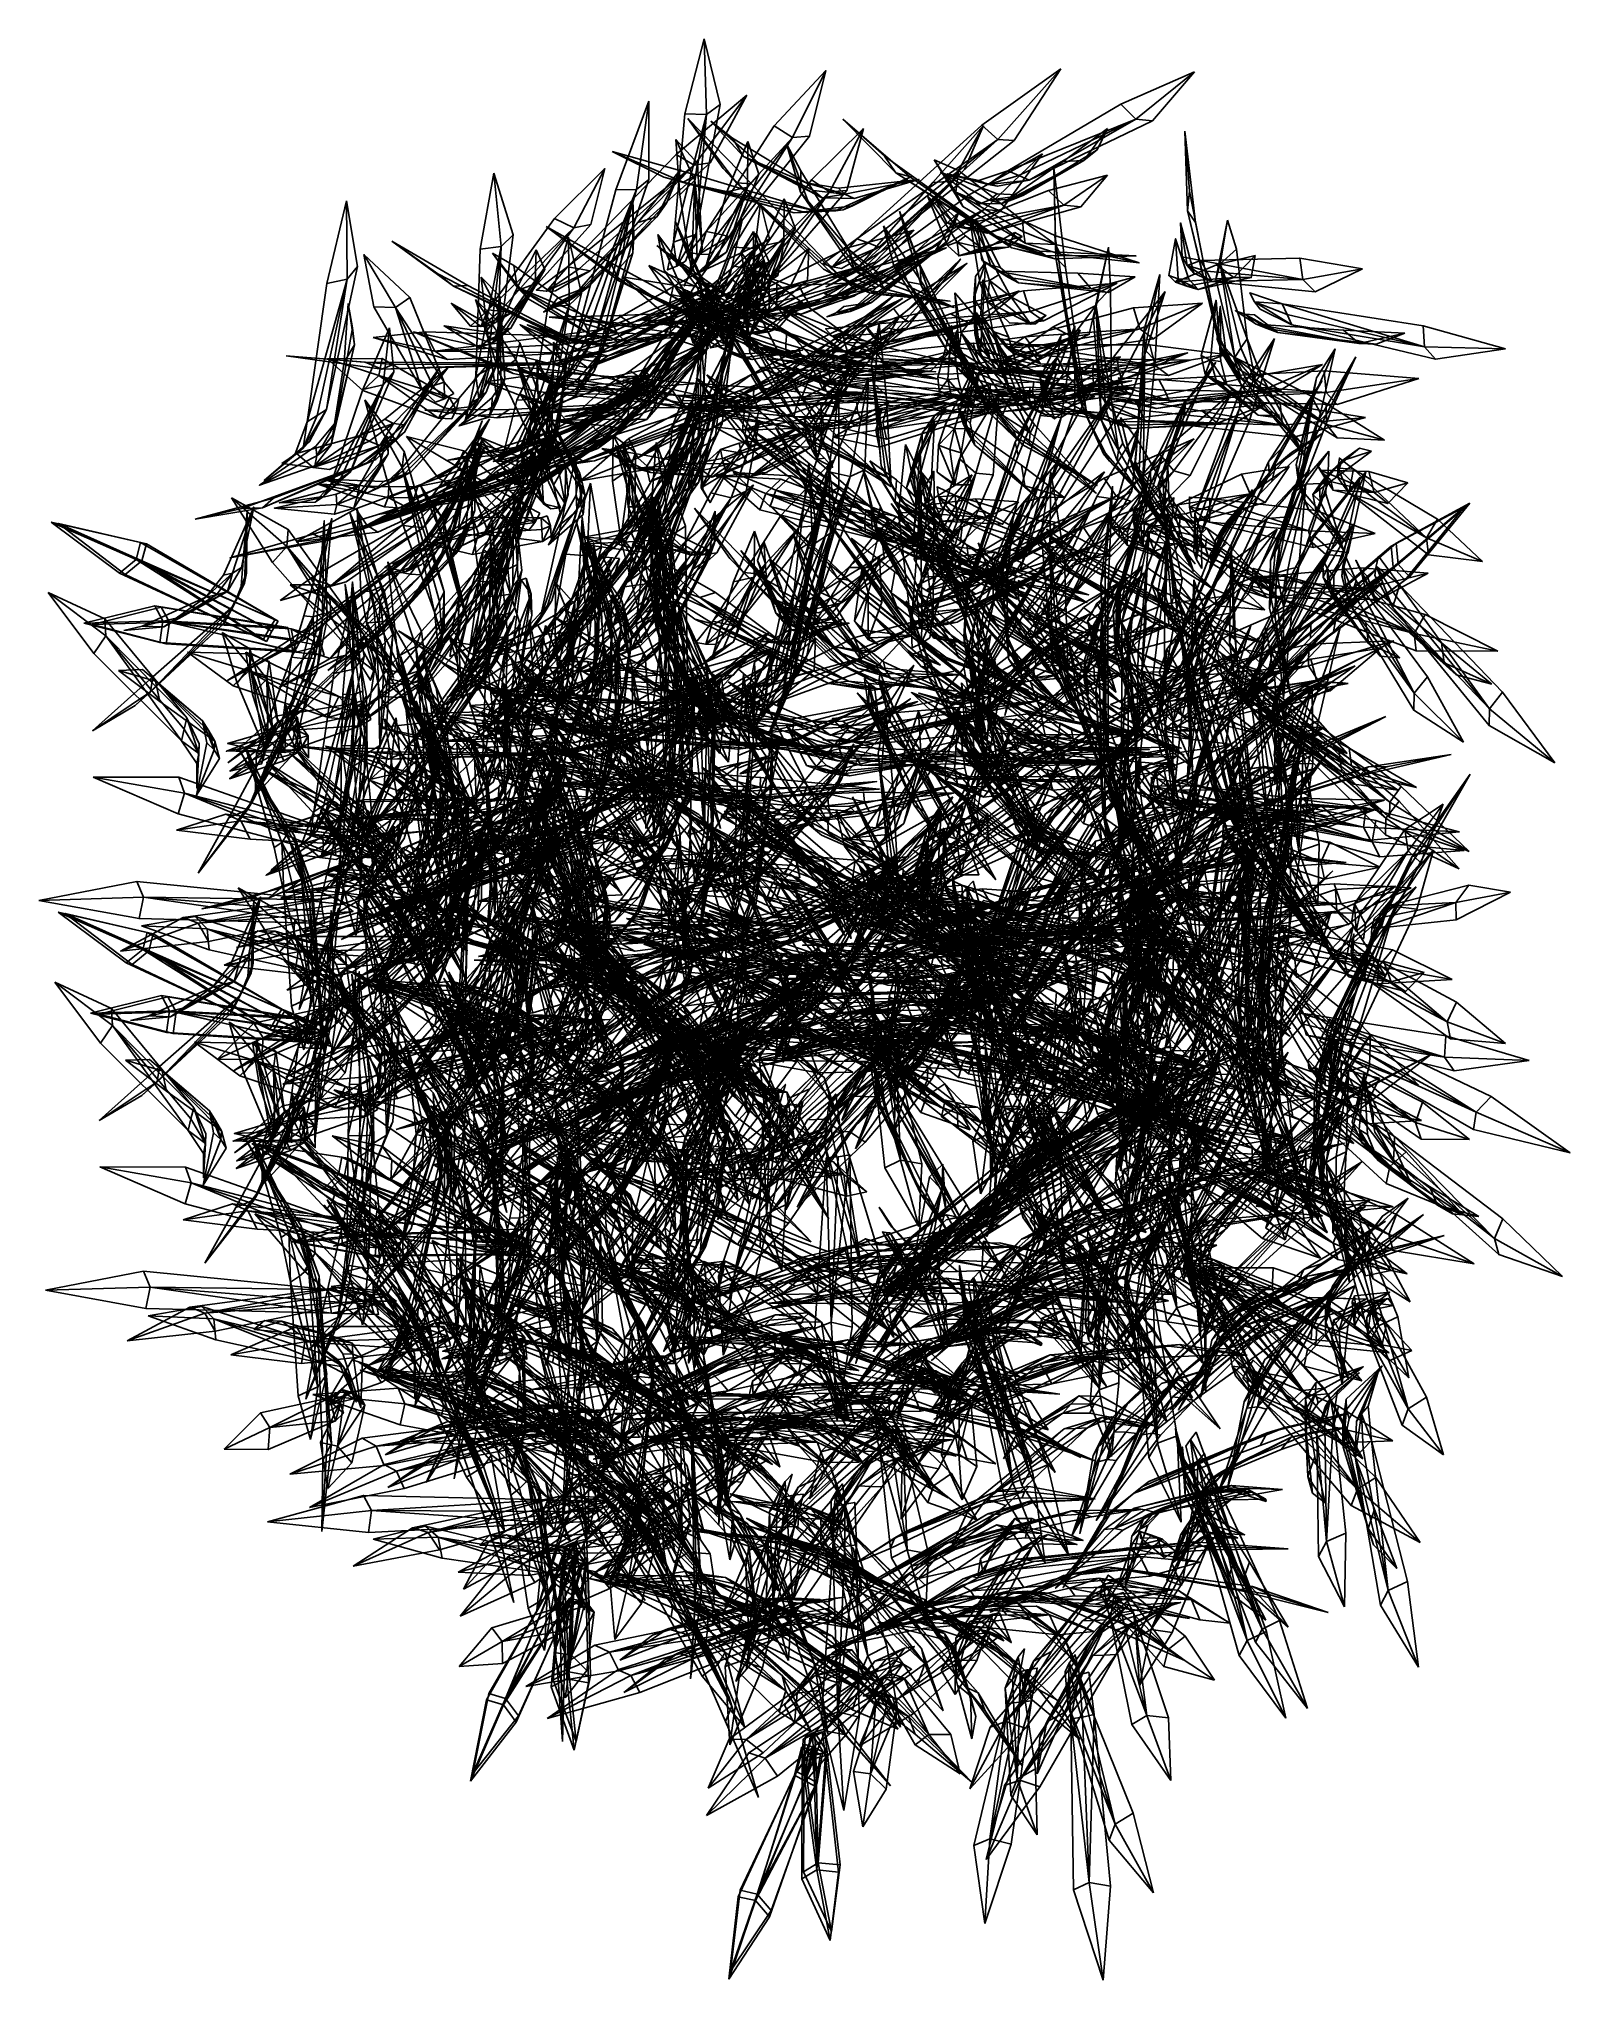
# Model space of a CAD drawing. Extents: x -26.4 to 26.4, y -33.5 to 33.5.
import ezdxf

# ---------------------------------------------------------------- set-up
doc = ezdxf.new("R2010")
doc.units = 0

msp = doc.modelspace()

# ---------------------------------------------------------------- linework, layer by layer
at = {"layer": 'weed040', "color": 3}
for points in [[(-3.46386, 33.4801, 4.51336), (-4.12524, 30.88732, 0.5473), (-3.38183, 30.87487, 0.43157)], [(-3.46386, 33.4801, 4.51336), (-3.38183, 30.87487, 0.43157), (-2.90502, 31.22021, 0.29901)], [(0.73327, 32.38549, 4.59246), (-1.04394, 30.48193, 0.57952), (-0.41296, 30.08203, 0.48907)], [(0.73327, 32.38549, 4.59246), (-0.41296, 30.08203, 0.48907), (0.1781, 30.12707, 0.37628)], [(8.84997, 32.44995, 1.81475), (6.1217, 30.49804, -1.59869), (6.67431, 30.01245, -1.76129)], [(8.84997, 32.44995, 1.81475), (6.67431, 30.01245, -1.76129), (7.23498, 29.97363, -1.98577)], [(13.4602, 32.34045, 5.42962), (10.9187, 31.22167, 1.53497), (11.43945, 30.71044, 1.34234)], [(13.4602, 32.34045, 5.42962), (11.43945, 30.71044, 1.34234), (12.00964, 30.65222, 1.1607)], [(-1.99096, 31.53845, 3.78936), (-4.42883, 29.49133, 0.21514), (-3.80847, 29.12109, 0.00421)], [(-1.99096, 31.53845, 3.78936), (-3.80847, 29.12109, 0.00421), (-3.25512, 29.19726, -0.2265)], [(-5.37255, 31.32714, 3.79779), (-6.50598, 28.27258, 0.29315), (-5.7915, 28.27844, 0.05621)], [(-5.37255, 31.32714, 3.79779), (-5.7915, 28.27844, 0.05621), (-5.36743, 28.62963, -0.19281)], [(-4.51379, 26.46643, -7.65838), (-3.38183, 30.87487, 0.43157), (-4.12524, 30.88732, 0.5473)], [(-4.12341, 26.60522, -7.67449), (-3.38183, 30.87487, 0.43157), (-4.51379, 26.46643, -7.65838)], [(-3.74291, 26.73596, -7.75799), (-3.38183, 30.87487, 0.43157), (-4.12341, 26.60522, -7.67449)], [(-3.74291, 26.73596, -7.75799), (-2.90502, 31.22021, 0.29901), (-3.38183, 30.87487, 0.43157)], [(7.01562, 28.92553, -6.62384), (11.43945, 30.71044, 1.34234), (10.9187, 31.22167, 1.53497)], [(-4.02087, 30.73425, 5.03302), (-2.33996, 28.51867, 1.06549), (-1.83093, 28.47766, 1.38848)], [(-4.02087, 30.73425, 5.03302), (-2.80798, 29.00573, 0.73992), (-2.33996, 28.51867, 1.06549)], [(-3.39611, 26.8374, -7.68035), (-0.41296, 30.08203, 0.48907), (-1.04394, 30.48193, 0.57952)], [(-3.23352, 30.63537, 6.49639), (-2.48828, 30.05456, 1.80706), (-2.10595, 29.41918, 1.94549)], [(-3.23352, 30.63537, 6.49639), (-2.10595, 29.41918, 1.94549), (-1.60241, 29.20495, 2.19891)], [(2.03625, 30.38928, 5.18353), (0.24328, 28.61755, 1.12042), (0.8695, 28.20483, 1.01934)], [(2.03625, 30.38928, 5.18353), (0.8695, 28.20483, 1.01934), (1.45947, 28.24621, 0.91058)], [(1.32214, 30.70385, 6.84173), (2.76098, 29.42761, 2.45855), (3.15539, 28.85522, 2.75335)], [(1.32214, 30.70385, 6.84173), (3.15539, 28.85522, 2.75335), (3.63, 28.72814, 3.10418)], [(1.81286, 26.57775, -8.88409), (6.67431, 30.01245, -1.76129), (6.1217, 30.49804, -1.59869)], [(6.18212, 30.48522, 3.72235), (4.42761, 28.52526, -0.27227), (5.10473, 28.57617, -0.59564)], [(6.18212, 30.48522, 3.72235), (5.10473, 28.57617, -0.59564), (5.51855, 28.96728, -0.79559)], [(7.39465, 28.76037, -6.67657), (11.43945, 30.71044, 1.34234), (7.01562, 28.92553, -6.62384)], [(7.7517, 28.60144, -6.79742), (11.43945, 30.71044, 1.34234), (7.39465, 28.76037, -6.67657)], [(7.7517, 28.60144, -6.79742), (12.00964, 30.65222, 1.1607), (11.43945, 30.71044, 1.34234)], [(10.45507, 30.38818, 6.77105), (8.93237, 29.25256, 2.37982), (9.64245, 29.28112, 2.1275)], [(10.45507, 30.38818, 6.77105), (9.64245, 29.28112, 2.1275), (10.10351, 29.65612, 2.02642)], [(13.12036, 30.29296, 6.15728), (13.2174, 27.54418, 2.17034), (13.49169, 27.14831, 2.53179)], [(13.12036, 30.29296, 6.15728), (13.29064, 28.22094, 1.85137), (13.2174, 27.54418, 2.17034)], [(-8.17553, 25.61352, -7.39984), (-3.80847, 29.12109, 0.00421), (-4.42883, 29.49133, 0.21514)], [(-6.63964, 29.59606, 5.10443), (-4.8529, 28.70947, 0.75567), (-4.18859, 28.54138, 1.05963)], [(-6.63964, 29.59606, 5.10443), (-4.18859, 28.54138, 1.05963), (-3.72131, 28.77612, 1.36505)], [(-4.43945, 30.00476, 5.78668), (-4.30029, 28.09863, 1.4024), (-3.78027, 28.60363, 1.19439)], [(-4.43945, 30.00476, 5.78668), (-3.78027, 28.60363, 1.19439), (-3.69238, 29.19177, 1.09844)], [(-2.99035, 26.75207, -7.68109), (-0.41296, 30.08203, 0.48907), (-3.39611, 26.8374, -7.68035)], [(-2.59521, 26.66455, -7.74993), (-0.41296, 30.08203, 0.48907), (-2.99035, 26.75207, -7.68109)], [(-1.95544, 29.94104, 5.79547), (-2.67871, 28.20227, 1.39874), (-1.96423, 28.35974, 1.21453)], [(-2.59521, 26.66455, -7.74993), (0.1781, 30.12707, 0.37628), (-0.41296, 30.08203, 0.48907)], [(0.05358, 28.51062, -7.03692), (-2.10595, 29.41918, 1.94549), (-2.48828, 30.05456, 1.80706)], [(-1.95544, 29.94104, 5.79547), (-1.96423, 28.35974, 1.21453), (-1.57897, 28.81494, 1.12811)], [(-0.62353, 29.85644, 6.55316), (-0.13793, 28.18872, 2.03192), (0.17004, 27.7456, 2.29962)], [(-0.62353, 29.85644, 6.55316), (-0.12731, 28.92883, 1.88616), (-0.13793, 28.18872, 2.03192)], [(2.19812, 26.43823, -8.95257), (6.67431, 30.01245, -1.76129), (1.81286, 26.57775, -8.88409)], [(2.56286, 26.29321, -9.08148), (6.67431, 30.01245, -1.76129), (2.19812, 26.43823, -8.95257)], [(2.56286, 26.29321, -9.08148), (7.23498, 29.97363, -1.98577), (6.67431, 30.01245, -1.76129)], [(8.21423, 29.50927, 4.66497), (5.66174, 28.08544, 0.87908), (6.2008, 27.58996, 0.70257)], [(8.21423, 29.50927, 4.66497), (6.2008, 27.58996, 0.70257), (6.77502, 27.54675, 0.51434)], [(7.56164, 28.08581, -6.7348), (10.10351, 29.65612, 2.02642), (9.64245, 29.28112, 2.1275)], [(-10.71923, 28.8468, 5.32049), (-11.19384, 26.22473, 1.35003), (-10.46142, 26.31225, 1.20245)], [(-10.71923, 28.8468, 5.32049), (-10.46142, 26.31225, 1.20245), (-10.04614, 26.72387, 1.05377)], [(-6.8872, 29.01196, 6.34478), (-8.61938, 27.28198, 2.23443), (-7.95361, 26.95751, 2.09014)], [(-7.77343, 25.55163, -7.4804), (-3.80847, 29.12109, 0.00421), (-8.17553, 25.61352, -7.39984)], [(-6.8872, 29.01196, 6.34478), (-7.95361, 26.95751, 2.09014), (-7.37353, 27.078, 1.9649)], [(-7.39257, 25.48095, -7.62469), (-3.80847, 29.12109, 0.00421), (-7.77343, 25.55163, -7.4804)], [(-7.39257, 25.48095, -7.62469), (-3.25512, 29.19726, -0.2265), (-3.80847, 29.12109, 0.00421)], [(-4.26367, 28.98706, 5.50872), (-5.75012, 27.15051, 1.34967), (-5.09643, 27.33764, 1.03143)], [(-4.26367, 28.98706, 5.50872), (-5.09643, 27.33764, 1.03143), (-4.75732, 27.81298, 0.8681)], [(-3.53454, 26.22912, -7.67047), (-3.69238, 29.19177, 1.09844), (-3.78027, 28.60363, 1.19439)], [(0.66259, 25.53479, -7.19549), (-2.33996, 28.51867, 1.06549), (-2.80798, 29.00573, 0.73992)], [(-2.68493, 26.12402, -7.66058), (-1.57897, 28.81494, 1.12811), (-1.96423, 28.35974, 1.21453)], [(0.60876, 27.99829, -6.7066), (-1.60241, 29.20495, 2.19891), (-2.10595, 29.41918, 1.94549)], [(0.31542, 28.2528, -6.841), (-2.10595, 29.41918, 1.94549), (0.05358, 28.51062, -7.03692)], [(0.60876, 27.99829, -6.7066), (-2.10595, 29.41918, 1.94549), (0.31542, 28.2528, -6.841)], [(1.54113, 26.20422, -6.87982), (-0.13793, 28.18872, 2.03192), (-0.12731, 28.92883, 1.88616)], [(2.42846, 25.78198, -8.92327), (5.51855, 28.96728, -0.79559), (5.10473, 28.57617, -0.59564)], [(6.61682, 26.67663, -5.5772), (3.15539, 28.85522, 2.75335), (2.76098, 29.42761, 2.45855)], [(7.15148, 26.2705, -5.09417), (3.63, 28.72814, 3.10418), (3.15539, 28.85522, 2.75335)], [(7.15148, 26.2705, -5.09417), (3.15539, 28.85522, 2.75335), (6.86584, 26.47485, -5.30767)], [(6.86584, 26.47485, -5.30767), (3.15539, 28.85522, 2.75335), (6.61682, 26.67663, -5.5772)], [(4.47924, 29.30895, 8.48858), (5.22558, 28.19274, 3.83477), (5.46728, 27.69104, 4.06439)], [(4.47924, 29.30895, 8.48858), (5.31274, 28.94274, 3.79193), (5.22558, 28.19274, 3.83477)], [(4.69824, 28.87683, -13.01641), (6.64868, 28.13049, -9.52716), (6.37695, 27.91625, -9.39642)], [(6.37695, 27.91625, -9.39642), (6.04992, 27.79211, -9.37445), (4.69824, 28.87683, -13.01641)], [(4.94067, 28.82446, -13.13726), (6.65893, 28.39672, -9.51763), (6.33813, 28.45971, -9.34405)], [(6.33813, 28.45971, -9.34405), (6.0166, 28.58862, -9.3067), (4.94067, 28.82446, -13.13726)], [(7.52099, 27.20874, -5.10333), (5.22558, 28.19274, 3.83477), (5.31274, 28.94274, 3.79193)], [(6.33813, 28.45971, -9.34405), (7.01562, 28.92553, -6.62384), (6.0166, 28.58862, -9.3067)], [(6.33813, 28.45971, -9.34405), (7.39465, 28.76037, -6.67657), (7.01562, 28.92553, -6.62384)], [(7.19433, 27.93493, -6.6286), (9.64245, 29.28112, 2.1275), (6.80725, 27.79614, -6.58795)], [(6.80725, 27.79614, -6.58795), (9.64245, 29.28112, 2.1275), (8.93237, 29.25256, 2.37982)], [(7.56164, 28.08581, -6.7348), (9.64245, 29.28112, 2.1275), (7.19433, 27.93493, -6.6286)], [(8.59985, 29.03173, 4.1845), (8.67126, 25.92224, 0.47113), (9.01147, 25.58935, 0.84613)], [(8.59985, 29.03173, 4.1845), (8.65844, 26.56604, 0.08294), (8.67126, 25.92224, 0.47113)], [(-7.56689, 23.08813, -7.31817), (-5.7915, 28.27844, 0.05621), (-7.93896, 22.93212, -7.22296)], [(-7.93896, 22.93212, -7.22296), (-5.7915, 28.27844, 0.05621), (-6.50598, 28.27258, 0.29315)], [(-7.21057, 23.22436, -7.47711), (-5.7915, 28.27844, 0.05621), (-7.56689, 23.08813, -7.31817)], [(-7.21057, 23.22436, -7.47711), (-5.36743, 28.62963, -0.19281), (-5.7915, 28.27844, 0.05621)], [(-0.35803, 27.47827, -7.32769), (-4.18859, 28.54138, 1.05963), (-4.8529, 28.70947, 0.75567)], [(-3.89526, 25.50256, -7.55108), (-3.78027, 28.60363, 1.19439), (-4.30029, 28.09863, 1.4024)], [(0.32495, 27.55444, -6.87286), (-3.72131, 28.77612, 1.36505), (-4.18859, 28.54138, 1.05963)], [(-0.031, 27.50756, -7.06915), (-4.18859, 28.54138, 1.05963), (-0.35803, 27.47827, -7.32769)], [(0.32495, 27.55444, -6.87286), (-4.18859, 28.54138, 1.05963), (-0.031, 27.50756, -7.06915)], [(-3.70739, 25.87207, -7.57928), (-3.78027, 28.60363, 1.19439), (-3.89526, 25.50256, -7.55108)], [(-3.53454, 26.22912, -7.67047), (-3.78027, 28.60363, 1.19439), (-3.70739, 25.87207, -7.57928)], [(-3.02185, 25.91052, -7.57928), (-1.96423, 28.35974, 1.21453), (-3.37561, 25.69372, -7.56097)], [(-3.37561, 25.69372, -7.56097), (-1.96423, 28.35974, 1.21453), (-2.67871, 28.20227, 1.39874)], [(-2.68493, 26.12402, -7.66058), (-1.96423, 28.35974, 1.21453), (-3.02185, 25.91052, -7.57928)], [(1.26867, 25.24841, -6.71649), (-1.83093, 28.47766, 1.38848), (-2.33996, 28.51867, 1.06549)], [(1.26867, 25.24841, -6.71649), (-2.33996, 28.51867, 1.06549), (0.94714, 25.39196, -6.92559)], [(0.94714, 25.39196, -6.92559), (-2.33996, 28.51867, 1.06549), (0.66259, 25.53479, -7.19549)], [(-2.13452, 25.21435, -7.2387), (0.8695, 28.20483, 1.01934), (0.24328, 28.61755, 1.12042)], [(-1.73022, 25.12573, -7.23944), (0.8695, 28.20483, 1.01934), (-2.13452, 25.21435, -7.2387)], [(-1.33471, 25.02905, -7.30682), (0.8695, 28.20483, 1.01934), (-1.73022, 25.12573, -7.23944)], [(-1.33471, 25.02905, -7.30682), (1.45947, 28.24621, 0.91058), (0.8695, 28.20483, 1.01934)], [(1.73632, 25.48095, -6.53631), (-0.13793, 28.18872, 2.03192), (1.6239, 25.84936, -6.67767)], [(1.6239, 25.84936, -6.67767), (-0.13793, 28.18872, 2.03192), (1.54113, 26.20422, -6.87982)], [(1.73632, 25.48095, -6.53631), (0.17004, 27.7456, 2.29962), (-0.13793, 28.18872, 2.03192)], [(1.39282, 28.12133, -9.51214), (0.05358, 28.51062, -7.03692), (1.17565, 28.333, -9.68902)], [(1.39282, 28.12133, -9.51214), (0.31542, 28.2528, -6.841), (0.05358, 28.51062, -7.03692)], [(0.60876, 27.99829, -6.7066), (0.31542, 28.2528, -6.841), (1.39282, 28.12133, -9.51214)], [(1.34008, 27.5874, -9.60662), (1.07531, 27.55004, -9.83038), (3.71313, 28.74719, -12.87359)], [(1.39282, 28.12133, -9.51214), (1.17565, 28.333, -9.68902), (3.95007, 28.62963, -12.80145)], [(3.71313, 28.74719, -12.87359), (1.66198, 27.71594, -9.48358), (1.34008, 27.5874, -9.60662)], [(3.95007, 28.62963, -12.80145), (1.71984, 27.97155, -9.42572), (1.39282, 28.12133, -9.51214)], [(1.7246, 25.45385, -8.65411), (5.10473, 28.57617, -0.59564), (4.42761, 28.52526, -0.27227)], [(2.09155, 25.61645, -8.75885), (5.10473, 28.57617, -0.59564), (1.7246, 25.45385, -8.65411)], [(2.42846, 25.78198, -8.92327), (5.10473, 28.57617, -0.59564), (2.09155, 25.61645, -8.75885)], [(7.6195, 26.43347, -4.85211), (5.46728, 27.69104, 4.06439), (5.22558, 28.19274, 3.83477)], [(7.6195, 26.43347, -4.85211), (5.22558, 28.19274, 3.83477), (7.55285, 26.82348, -4.94952)], [(7.55285, 26.82348, -4.94952), (5.22558, 28.19274, 3.83477), (7.52099, 27.20874, -5.10333)], [(5.56213, 27.1062, -4.83782), (8.94592, 27.74157, 3.77911), (8.41711, 28.24438, 3.96954)], [(7.7517, 28.60144, -6.79742), (7.39465, 28.76037, -6.67657), (6.33813, 28.45971, -9.34405)], [(6.65893, 28.39672, -9.51763), (7.7517, 28.60144, -6.79742), (6.33813, 28.45971, -9.34405)], [(6.64868, 28.13049, -9.52716), (7.56164, 28.08581, -6.7348), (6.37695, 27.91625, -9.39642)], [(10.45544, 28.77941, 8.26629), (8.41711, 28.24438, 3.96954), (8.94592, 27.74157, 3.77911)], [(10.45544, 28.77941, 8.26629), (8.94592, 27.74157, 3.77911), (9.53442, 27.67968, 3.67071)], [(14.24719, 23.30383, -6.02178), (13.2174, 27.54418, 2.17034), (13.29064, 28.22094, 1.85137)], [(-15.79748, 27.89282, 5.70428), (-16.47644, 25.03784, 1.92645), (-15.77478, 25.18505, 1.68951)], [(-15.79748, 27.89282, 5.70428), (-15.77478, 25.18505, 1.68951), (-15.42321, 25.62231, 1.47564)], [(-7.43579, 24.94262, -7.51446), (-4.75732, 27.81298, 0.8681), (-5.09643, 27.33764, 1.03143)], [(-5.91894, 27.98327, 5.57208), (-6.37158, 25.59851, 1.44964), (-5.92297, 26.09582, 1.11126)], [(-5.91894, 27.98327, 5.57208), (-5.92297, 26.09582, 1.11126), (-5.88818, 26.6759, 0.94061)], [(-1.51306, 27.81848, 8.43365), (-2.44653, 26.29541, 3.99774), (-1.70861, 26.25183, 3.85528)], [(-1.51306, 27.81848, 8.43365), (-1.70861, 26.25183, 3.85528), (-1.20507, 26.57812, 3.79449)], [(-0.6975, 27.96496, 6.31512), (-1.43176, 26.34375, 1.87445), (-0.71618, 26.49645, 1.70123)], [(-0.6975, 27.96496, 6.31512), (-0.71618, 26.49645, 1.70123), (-0.31958, 26.94763, 1.62542)], [(1.34008, 27.5874, -9.60662), (-0.031, 27.50756, -7.06915), (-0.35803, 27.47827, -7.32769)], [(1.34008, 27.5874, -9.60662), (-0.35803, 27.47827, -7.32769), (1.07531, 27.55004, -9.83038)], [(0.32495, 27.55444, -6.87286), (-0.031, 27.50756, -7.06915), (1.34008, 27.5874, -9.60662)], [(1.66198, 27.71594, -9.48358), (0.32495, 27.55444, -6.87286), (1.34008, 27.5874, -9.60662)], [(1.71984, 27.97155, -9.42572), (0.60876, 27.99829, -6.7066), (1.39282, 28.12133, -9.51214)], [(1.73156, 25.2041, -7.07757), (6.2008, 27.58996, 0.70257), (5.66174, 28.08544, 0.87908)], [(2.11499, 25.05468, -7.13104), (6.2008, 27.58996, 0.70257), (1.73156, 25.2041, -7.07757)], [(2.47863, 24.9071, -7.25299), (6.2008, 27.58996, 0.70257), (2.11499, 25.05468, -7.13104)], [(2.47863, 24.9071, -7.25299), (6.77502, 27.54675, 0.51434), (6.2008, 27.58996, 0.70257)], [(3.28393, 27.54125, 7.0556), (4.02478, 24.97009, 3.01446), (4.34997, 24.61743, 3.37994)], [(3.28393, 27.54125, 7.0556), (3.99694, 25.66149, 2.7127), (4.02478, 24.97009, 3.01446)], [(5.32666, 27.49694, 6.16021), (3.78417, 26.07495, 1.85797), (4.49023, 26.12109, 1.5888)], [(5.26806, 26.46533, -7.77447), (4.9392, 26.35327, -7.80999), (4.24047, 28.06018, -11.41497)], [(4.24047, 28.06018, -11.41497), (5.55517, 26.68322, -7.84552), (5.26806, 26.46533, -7.77447)], [(5.32666, 27.49694, 6.16021), (4.49023, 26.12109, 1.5888), (4.93188, 26.50854, 1.46356)], [(5.23547, 27.00183, -7.66094), (4.90844, 27.13549, -7.65216), (4.49279, 28.01513, -11.50726)], [(4.49279, 28.01513, -11.50726), (5.57165, 26.94946, -7.79937), (5.23547, 27.00183, -7.66094)], [(5.93786, 26.93774, -4.86602), (8.94592, 27.74157, 3.77911), (5.56213, 27.1062, -4.83782)], [(6.30664, 26.77844, -4.9616), (8.94592, 27.74157, 3.77911), (5.93786, 26.93774, -4.86602)], [(6.37695, 27.91625, -9.39642), (6.80725, 27.79614, -6.58795), (6.04992, 27.79211, -9.37445)], [(6.30664, 26.77844, -4.9616), (9.53442, 27.67968, 3.67071), (8.94592, 27.74157, 3.77911)], [(7.56164, 28.08581, -6.7348), (7.19433, 27.93493, -6.6286), (6.37695, 27.91625, -9.39642)], [(6.37695, 27.91625, -9.39642), (7.19433, 27.93493, -6.6286), (6.80725, 27.79614, -6.58795)], [(14.38598, 22.66845, -5.52008), (13.49169, 27.14831, 2.53179), (13.2174, 27.54418, 2.17034)], [(14.30065, 22.99914, -5.7453), (13.2174, 27.54418, 2.17034), (14.24719, 23.30383, -6.02178)], [(14.38598, 22.66845, -5.52008), (13.2174, 27.54418, 2.17034), (14.30065, 22.99914, -5.7453)], [(-10.90966, 24.12707, -6.24224), (-7.95361, 26.95751, 2.09014), (-8.61938, 27.28198, 2.23443)], [(-10.49621, 24.08459, -6.26422), (-7.95361, 26.95751, 2.09014), (-10.90966, 24.12707, -6.24224)], [(-10.09631, 24.04614, -6.35028), (-7.95361, 26.95751, 2.09014), (-10.49621, 24.08459, -6.26422)], [(-10.09631, 24.04614, -6.35028), (-7.37353, 27.078, 1.9649), (-7.95361, 26.95751, 2.09014)], [(-8.90722, 27.00842, 6.42718), (-6.40527, 25.13818, 2.72479), (-6.0288, 24.95214, 3.16058)], [(-8.90722, 27.00842, 6.42718), (-6.67517, 25.75085, 2.38531), (-6.40527, 25.13818, 2.72479)], [(-7.74121, 24.70935, -7.36761), (-5.09643, 27.33764, 1.03143), (-8.07336, 24.47534, -7.28082)], [(-8.07336, 24.47534, -7.28082), (-5.09643, 27.33764, 1.03143), (-5.75012, 27.15051, 1.34967)], [(-7.43579, 24.94262, -7.51446), (-5.09643, 27.33764, 1.03143), (-7.74121, 24.70935, -7.36761)], [(-4.45336, 27.17175, 6.76116), (-3.50488, 24.64453, 2.73468), (-3.12658, 24.34204, 3.09686)], [(-4.45336, 27.17175, 6.76116), (-3.63232, 25.31872, 2.42706), (-3.50488, 24.64453, 2.73468)], [(-3.63525, 26.04785, -10.4035), (-3.39611, 26.8374, -7.68035), (-3.97949, 26.10461, -10.41082)], [(-2.13928, 27.27355, 7.33062), (-3.7301, 25.04809, 3.4074), (-3.02697, 25.01403, 3.14007)], [(-3.63525, 26.04785, -10.4035), (-2.99035, 26.75207, -7.68109), (-3.39611, 26.8374, -7.68035)], [(-2.13928, 27.27355, 7.33062), (-3.02697, 25.01403, 3.14007), (-2.56884, 25.35534, 2.93572)], [(-1.75695, 26.83374, 7.63092), (-2.18359, 26.11926, 2.91705), (-1.75915, 25.49816, 2.97308)], [(-1.75695, 26.83374, 7.63092), (-1.75915, 25.49816, 2.97308), (-1.20141, 25.30444, 3.10089)], [(-1.43322, 24.49035, -7.23175), (-0.31958, 26.94763, 1.62542), (-0.71618, 26.49645, 1.70123)], [(3.7871, 26.88537, 5.4201), (1.47558, 26.2716, 1.27899), (1.79785, 25.59118, 1.19586)], [(3.7871, 26.88537, 5.4201), (1.79785, 25.59118, 1.19586), (2.32519, 25.31872, 1.1076)], [(2.73278, 27.03405, 6.82452), (3.07995, 25.656, 2.25531), (3.55419, 25.10229, 2.45672)], [(2.73278, 27.03405, 6.82452), (3.55419, 25.10229, 2.45672), (4.10314, 24.99975, 2.68084)], [(5.23547, 27.00183, -7.66094), (5.56213, 27.1062, -4.83782), (4.90844, 27.13549, -7.65216)], [(5.23547, 27.00183, -7.66094), (5.93786, 26.93774, -4.86602), (5.56213, 27.1062, -4.83782)], [(6.30664, 26.77844, -4.9616), (5.93786, 26.93774, -4.86602), (5.23547, 27.00183, -7.66094)], [(5.57165, 26.94946, -7.79937), (6.30664, 26.77844, -4.9616), (5.23547, 27.00183, -7.66094)], [(5.6903, 27.30102, -11.31353), (6.70764, 25.33483, -6.75787), (6.38903, 25.1488, -6.71392)], [(6.38903, 25.1488, -6.71392), (6.04956, 25.08068, -6.76336), (5.6903, 27.30102, -11.31353)], [(5.93969, 27.23327, -11.40802), (6.75341, 25.58935, -6.68572), (6.4187, 25.67211, -6.54949)], [(6.4187, 25.67211, -6.54949), (6.11511, 25.84606, -6.52825), (5.93969, 27.23327, -11.40802)], [(7.25695, 26.79675, 8.9577), (6.29565, 26.26135, 4.30279), (7.0332, 26.29541, 4.14495)], [(7.25695, 26.79675, 8.9577), (7.0332, 26.29541, 4.14495), (7.51184, 26.66162, 4.15228)], [(8.66503, 26.38183, -7.57342), (7.52099, 27.20874, -5.10333), (8.63574, 26.70007, -7.71588)], [(8.66503, 26.38183, -7.57342), (7.55285, 26.82348, -4.94952), (7.52099, 27.20874, -5.10333)], [(7.6195, 26.43347, -4.85211), (7.55285, 26.82348, -4.94952), (8.66503, 26.38183, -7.57342)], [(12.97644, 27.1333, -13.08123), (13.43383, 25.39562, -9.25762), (13.20751, 25.65856, -9.13641)], [(13.20751, 25.65856, -9.13641), (13.03173, 25.96325, -9.1463), (12.97644, 27.1333, -13.08123)], [(14.59582, 27.22155, 7.90447), (14.34716, 25.72082, 3.3034), (14.19921, 25.19091, 3.55609)], [(14.59582, 27.22155, 7.90447), (14.90637, 26.2207, 3.23529), (14.34716, 25.72082, 3.3034)], [(-14.23669, 26.50378, 6.38873), (-12.65393, 25.37109, 2.02166), (-12.11303, 24.94628, 2.32379)], [(-14.23669, 26.50378, 6.38873), (-12.11303, 24.94628, 2.32379), (-11.61169, 24.96716, 2.65704)], [(-10.97558, 22.05285, -6.92633), (-10.46142, 26.31225, 1.20245), (-11.34326, 21.85803, -6.8919)], [(-11.34326, 21.85803, -6.8919), (-10.46142, 26.31225, 1.20245), (-11.19384, 26.22473, 1.35003)], [(-10.62072, 22.2312, -7.01898), (-10.46142, 26.31225, 1.20245), (-10.97558, 22.05285, -6.92633)], [(-10.62072, 22.2312, -7.01898), (-10.04614, 26.72387, 1.05377), (-10.46142, 26.31225, 1.20245)], [(-9.26281, 26.20678, 7.40863), (-9.97509, 24.78002, 2.89874), (-9.29064, 25.03015, 2.70831)], [(-9.26281, 26.20678, 7.40863), (-9.29064, 25.03015, 2.70831), (-8.95666, 25.52819, 2.65081)], [(-8.13964, 26.64404, 6.49896), (-8.85559, 24.22192, 2.43621), (-8.12316, 24.29113, 2.26483)], [(-8.13964, 26.64404, 6.49896), (-8.12316, 24.29113, 2.26483), (-7.69616, 24.69543, 2.12127)], [(-6.96301, 22.74353, -7.36944), (-5.88818, 26.6759, 0.94061), (-5.92297, 26.09582, 1.11126)], [(-5.09057, 26.34777, 6.81353), (-3.10205, 24.64636, 2.73321), (-2.61022, 24.5885, 3.07928)], [(-5.09057, 26.34777, 6.81353), (-3.57336, 25.15136, 2.43585), (-3.10205, 24.64636, 2.73321)], [(-5.06091, 26.72937, 7.08892), (-4.83679, 25.49523, 2.47137), (-4.29406, 24.99719, 2.62957)], [(-5.06091, 26.72937, 7.08892), (-4.29406, 24.99719, 2.62957), (-3.72241, 24.94995, 2.81744)], [(-4.39953, 25.63989, -10.37896), (-4.51379, 26.46643, -7.65838), (-4.7229, 25.50842, -10.37347)], [(-4.39953, 25.63989, -10.37896), (-4.12341, 26.60522, -7.67449), (-4.51379, 26.46643, -7.65838)], [(-4.10729, 25.81201, -10.52215), (-3.74291, 26.73596, -7.75799), (-4.39953, 25.63989, -10.37896)], [(-3.74291, 26.73596, -7.75799), (-4.12341, 26.60522, -7.67449), (-4.39953, 25.63989, -10.37896)], [(-3.53454, 26.22912, -7.67047), (-3.70739, 25.87207, -7.57928), (-3.99523, 25.27075, -10.38592)], [(-3.93078, 25.61279, -10.51556), (-3.53454, 26.22912, -7.67047), (-3.99523, 25.27075, -10.38592)], [(-1.47241, 26.42651, 7.38958), (-3.85351, 25.32128, 3.39056), (-3.26281, 24.92211, 3.14776)], [(-2.59521, 26.66455, -7.74993), (-2.99035, 26.75207, -7.68109), (-3.63525, 26.04785, -10.4035)], [(-3.29138, 26.04125, -10.5346), (-2.59521, 26.66455, -7.74993), (-3.63525, 26.04785, -10.4035)], [(-3.24523, 25.77832, -10.52362), (-2.68493, 26.12402, -7.66058), (-3.48254, 25.5216, -10.40057)], [(-2.68493, 26.12402, -7.66058), (-3.02185, 25.91052, -7.57928), (-3.48254, 25.5216, -10.40057)], [(-3.31665, 23.98095, -4.99822), (-1.70861, 26.25183, 3.85528), (-2.44653, 26.29541, 3.99774)], [(-2.91455, 24.08825, -4.9931), (-1.70861, 26.25183, 3.85528), (-3.31665, 23.98095, -4.99822)], [(-1.47241, 26.42651, 7.38958), (-3.26281, 24.92211, 3.14776), (-2.6864, 24.97265, 2.96282)], [(-2.52636, 24.20288, -5.05755), (-1.70861, 26.25183, 3.85528), (-2.91455, 24.08825, -4.9931)], [(-2.52636, 24.20288, -5.05755), (-1.20507, 26.57812, 3.79449), (-1.70861, 26.25183, 3.85528)], [(-1.66137, 26.77734, 8.8515), (-2.4967, 25.65051, 4.27532), (-1.76098, 25.52453, 4.17388)], [(-1.86828, 24.34936, -6.23748), (-1.75915, 25.49816, 2.97308), (-2.18359, 26.11926, 2.91705)], [(-2.13598, 24.07141, -7.14788), (-0.71618, 26.49645, 1.70123), (-1.43176, 26.34375, 1.87445)], [(-1.77709, 24.27832, -7.15411), (-0.71618, 26.49645, 1.70123), (-2.13598, 24.07141, -7.14788)], [(-0.69384, 26.57409, 8.51971), (-2.12976, 25.72082, 4.03802), (-1.51818, 25.29711, 3.92083)], [(-2.03564, 24.53173, -7.19073), (1.79785, 25.59118, 1.19586), (1.47558, 26.2716, 1.27899)], [(-1.43322, 24.49035, -7.23175), (-0.71618, 26.49645, 1.70123), (-1.77709, 24.27832, -7.15411)], [(-1.66137, 26.77734, 8.8515), (-1.76098, 25.52453, 4.17388), (-1.22045, 25.79333, 4.15997)], [(-0.69384, 26.57409, 8.51971), (-1.51818, 25.29711, 3.92083), (-0.9165, 25.31213, 3.88128)], [(0.15173, 26.25366, 6.43084), (-1.16516, 25.21252, 1.95172), (-0.46936, 24.96826, 1.80487)], [(0.15173, 26.25366, 6.43084), (-0.46936, 24.96826, 1.80487), (0.10705, 25.14587, 1.747)], [(0.96472, 25.61865, -11.42559), (1.81286, 26.57775, -8.88409), (0.63293, 25.72155, -11.37615)], [(0.96472, 25.61865, -11.42559), (2.19812, 26.43823, -8.95257), (1.81286, 26.57775, -8.88409)], [(2.56286, 26.29321, -9.08148), (2.19812, 26.43823, -8.95257), (0.96472, 25.61865, -11.42559)], [(1.27416, 25.55712, -11.61676), (2.56286, 26.29321, -9.08148), (0.96472, 25.61865, -11.42559)], [(1.39172, 24.58813, -6.76263), (1.17309, 24.67272, -7.02154), (4.69421, 26.44921, -10.2116)], [(1.50891, 25.05285, -6.49896), (1.36132, 25.34143, -6.62823), (4.89489, 26.27453, -10.14935)], [(4.69421, 26.44921, -10.2116), (1.70446, 24.60827, -6.56451), (1.39172, 24.58813, -6.76263)], [(4.89489, 26.27453, -10.14935), (1.78723, 24.8225, -6.42205), (1.50891, 25.05285, -6.49896)], [(2.56726, 25.15026, -9.31109), (1.6239, 25.84936, -6.67767), (1.54113, 26.20422, -6.87982)], [(2.56726, 25.15026, -9.31109), (1.54113, 26.20422, -6.87982), (2.49804, 25.4425, -9.49383)], [(1.95751, 24.22448, -7.04022), (4.49023, 26.12109, 1.5888), (1.57519, 24.07031, -6.98052)], [(1.57519, 24.07031, -6.98052), (4.49023, 26.12109, 1.5888), (3.78417, 26.07495, 1.85797)], [(2.31311, 24.38708, -7.15814), (4.49023, 26.12109, 1.5888), (1.95751, 24.22448, -7.04022)], [(2.31311, 24.38708, -7.15814), (4.93188, 26.50854, 1.46356), (4.49023, 26.12109, 1.5888)], [(5.26806, 26.46533, -7.77447), (5.32226, 25.99035, -4.97406), (4.9392, 26.35327, -7.80999)], [(5.55517, 26.68322, -7.84552), (6.09716, 26.26721, -4.9887), (5.26806, 26.46533, -7.77447)], [(5.26806, 26.46533, -7.77447), (5.7174, 26.11743, -4.95062), (5.32226, 25.99035, -4.97406)], [(6.09716, 26.26721, -4.9887), (5.7174, 26.11743, -4.95062), (5.26806, 26.46533, -7.77447)], [(5.32226, 25.99035, -4.97406), (7.0332, 26.29541, 4.14495), (6.29565, 26.26135, 4.30279)], [(5.7174, 26.11743, -4.95062), (7.0332, 26.29541, 4.14495), (5.32226, 25.99035, -4.97406)], [(6.09716, 26.26721, -4.9887), (7.0332, 26.29541, 4.14495), (5.7174, 26.11743, -4.95062)], [(6.09716, 26.26721, -4.9887), (7.51184, 26.66162, 4.15228), (7.0332, 26.29541, 4.14495)], [(8.31604, 26.0028, -7.75506), (6.86584, 26.47485, -5.30767), (6.61682, 26.67663, -5.5772)], [(8.31604, 26.0028, -7.75506), (6.61682, 26.67663, -5.5772), (8.11352, 26.15991, -7.9898)], [(7.15148, 26.2705, -5.09417), (6.86584, 26.47485, -5.30767), (8.31604, 26.0028, -7.75506)], [(8.63574, 25.8955, -7.60125), (7.15148, 26.2705, -5.09417), (8.31604, 26.0028, -7.75506)], [(8.82543, 26.05664, -7.50164), (7.6195, 26.43347, -4.85211), (8.66503, 26.38183, -7.57342)], [(8.31604, 26.0028, -7.75506), (8.11352, 26.15991, -7.9898), (11.43542, 25.99328, -11.8189)], [(8.66503, 26.38183, -7.57342), (8.63574, 26.70007, -7.71588), (11.54711, 25.74829, -11.76287)], [(9.51721, 20.99743, -7.3515), (8.67126, 25.92224, 0.47113), (8.65844, 26.56604, 0.08294)], [(11.54711, 25.74829, -11.76287), (8.82543, 26.05664, -7.50164), (8.66503, 26.38183, -7.57342)], [(10.48767, 26.29797, 6.07672), (10.05517, 24.32885, 1.67486), (9.9768, 23.81469, 1.98321)], [(10.48767, 26.29797, 6.07672), (10.55688, 24.86535, 1.51483), (10.05517, 24.32885, 1.67486)], [(12.901, 25.20593, -9.18475), (12.56848, 25.31579, -9.21405), (12.80725, 26.58178, -12.99774)], [(12.80725, 26.58178, -12.99774), (13.26208, 25.19348, -9.27264), (12.901, 25.20593, -9.18475)], [(15.28173, 23.12695, -5.56036), (14.34716, 25.72082, 3.3034), (14.90637, 26.2207, 3.23529)], [(-16.49328, 20.69824, -6.28875), (-15.42321, 25.62231, 1.47564), (-15.77478, 25.18505, 1.68951)], [(-15.20092, 26.04309, 4.88507), (-14.86035, 24.2395, 0.46893), (-14.10778, 24.21423, 0.53521)], [(-15.20092, 26.04309, 4.88507), (-14.10778, 24.21423, 0.53521), (-13.61633, 24.55664, 0.59124)], [(-10.76867, 26.09289, 7.95941), (-9.90881, 24.91735, 3.33856), (-9.53454, 24.50866, 3.58245)], [(-10.76867, 26.09289, 7.95941), (-10.02233, 25.6571, 3.25286), (-9.90881, 24.91735, 3.33856)], [(-10.12744, 23.49792, -6.30267), (-8.95666, 25.52819, 2.65081), (-9.29064, 25.03015, 2.70831)], [(-7.72399, 23.99523, -5.6369), (-9.90881, 24.91735, 3.33856), (-10.02233, 25.6571, 3.25286)], [(-8.90173, 24.7738, -10.01568), (-8.17553, 25.61352, -7.39984), (-9.2467, 24.81555, -9.95892)], [(-8.90173, 24.7738, -10.01568), (-7.77343, 25.55163, -7.4804), (-8.17553, 25.61352, -7.39984)], [(-7.39257, 25.48095, -7.62469), (-7.77343, 25.55163, -7.4804), (-8.90173, 24.7738, -10.01568)], [(-8.59191, 24.78552, -10.21673), (-7.39257, 25.48095, -7.62469), (-8.90173, 24.7738, -10.01568)], [(-7.25451, 22.01513, -7.11822), (-5.92297, 26.09582, 1.11126), (-6.37158, 25.59851, 1.44964)], [(-7.09594, 22.3872, -7.21417), (-5.92297, 26.09582, 1.11126), (-7.25451, 22.01513, -7.11822)], [(-6.96301, 22.74353, -7.36944), (-5.92297, 26.09582, 1.11126), (-7.09594, 22.3872, -7.21417)], [(-1.43395, 22.91748, -4.79461), (-6.40527, 25.13818, 2.72479), (-6.67517, 25.75085, 2.38531)], [(-5.36633, 25.6571, 7.15814), (-3.96264, 24.53466, 2.65814), (-3.44482, 24.79394, 2.82696)], [(-5.36633, 25.6571, 7.15814), (-4.69104, 24.67456, 2.5241), (-3.96264, 24.53466, 2.65814)], [(-3.21191, 22.99255, -6.37042), (-4.29406, 24.99719, 2.62957), (-4.83679, 25.49523, 2.47137)], [(-3.99523, 25.27075, -10.38592), (-3.89526, 25.50256, -7.55108), (-4.14501, 24.95654, -10.3731)], [(-3.99523, 25.27075, -10.38592), (-3.70739, 25.87207, -7.57928), (-3.89526, 25.50256, -7.55108)], [(-3.48254, 25.5216, -10.40057), (-3.37561, 25.69372, -7.56097), (-3.77478, 25.3319, -10.39581)], [(-3.76489, 24.11755, -5.00592), (-1.51818, 25.29711, 3.92083), (-2.12976, 25.72082, 4.03802)], [(-3.48254, 25.5216, -10.40057), (-3.02185, 25.91052, -7.57928), (-3.37561, 25.69372, -7.56097)], [(-3.09179, 24.00109, -4.88836), (-1.76098, 25.52453, 4.17388), (-2.4967, 25.65051, 4.27532)], [(-2.682, 24.06005, -4.85284), (-1.76098, 25.52453, 4.17388), (-3.09179, 24.00109, -4.88836)], [(-2.27697, 24.12707, -4.88909), (-1.76098, 25.52453, 4.17388), (-2.682, 24.06005, -4.85284)], [(-1.37829, 25.76696, 8.92071), (-2.51867, 25.19934, 4.30718), (-1.95361, 24.70678, 4.23028)], [(-2.27697, 24.12707, -4.88909), (-1.22045, 25.79333, 4.15997), (-1.76098, 25.52453, 4.17388)], [(-1.73754, 24.24462, -7.17864), (1.79785, 25.59118, 1.19586), (-2.03564, 24.53173, -7.19073)], [(-1.38671, 25.85412, 7.69793), (-1.9591, 25.42309, 2.96539), (-1.92358, 24.67272, 3.02947)], [(-1.37829, 25.76696, 8.92071), (-1.95361, 24.70678, 4.23028), (-1.35229, 24.65405, 4.23724)], [(-1.38671, 25.85412, 7.69793), (-1.92358, 24.67272, 3.02947), (-1.55371, 24.21789, 3.17449)], [(-1.55957, 24.1018, -6.11041), (-1.75915, 25.49816, 2.97308), (-1.86828, 24.34936, -6.23748)], [(-1.234, 23.86193, -6.04449), (-1.20141, 25.30444, 3.10089), (-1.75915, 25.49816, 2.97308)], [(-1.234, 23.86193, -6.04449), (-1.75915, 25.49816, 2.97308), (-1.55957, 24.1018, -6.11041)], [(-1.44897, 23.95568, -7.23431), (1.79785, 25.59118, 1.19586), (-1.73754, 24.24462, -7.17864)], [(-1.44897, 23.95568, -7.23431), (2.32519, 25.31872, 1.1076), (1.79785, 25.59118, 1.19586)], [(2.24609, 24.72106, -9.41363), (0.94714, 25.39196, -6.92559), (0.66259, 25.53479, -7.19549)], [(2.24609, 24.72106, -9.41363), (0.66259, 25.53479, -7.19549), (2.00878, 24.82543, -9.64654)], [(1.0548, 25.08105, -11.39337), (1.7246, 25.45385, -8.65411), (0.74609, 24.93127, -11.31939)], [(2.42846, 25.78198, -8.92327), (2.09155, 25.61645, -8.75885), (1.0548, 25.08105, -11.39337)], [(1.29028, 25.29162, -11.58489), (2.42846, 25.78198, -8.92327), (1.0548, 25.08105, -11.39337)], [(1.0548, 25.08105, -11.39337), (2.09155, 25.61645, -8.75885), (1.7246, 25.45385, -8.65411)], [(1.73632, 25.48095, -6.53631), (1.6239, 25.84936, -6.67767), (2.56726, 25.15026, -9.31109)], [(2.76391, 24.8518, -9.21514), (1.73632, 25.48095, -6.53631), (2.56726, 25.15026, -9.31109)], [(3.17407, 23.44335, -5.63873), (2.89575, 23.50451, -5.83905), (5.37902, 25.88159, -9.5711)], [(3.28356, 23.90771, -5.37762), (3.07409, 24.18054, -5.44976), (5.60791, 25.73291, -9.56451)], [(4.90991, 22.73803, -6.41546), (3.55419, 25.10229, 2.45672), (3.07995, 25.656, 2.25531)], [(5.37902, 25.88159, -9.5711), (3.51721, 23.49975, -5.51055), (3.17407, 23.44335, -5.63873)], [(5.60791, 25.73291, -9.56451), (3.6018, 23.71618, -5.37542), (3.28356, 23.90771, -5.37762)], [(6.12902, 21.22851, -5.21356), (4.02478, 24.97009, 3.01446), (3.99694, 25.66149, 2.7127)], [(6.24694, 25.78088, 7.66644), (5.84924, 24.53283, 3.00238), (6.15722, 24.04248, 3.17742)], [(6.24694, 25.78088, 7.66644), (5.89794, 25.2799, 2.91998), (5.84924, 24.53283, 3.00238)], [(6.4187, 25.67211, -6.54949), (6.68493, 25.46887, -3.72528), (6.11511, 25.84606, -6.52825)], [(7.38476, 25.06201, -3.86773), (7.04016, 25.25354, -3.76336), (6.4187, 25.67211, -6.54949)], [(6.75341, 25.58935, -6.68572), (7.38476, 25.06201, -3.86773), (6.4187, 25.67211, -6.54949)], [(6.4187, 25.67211, -6.54949), (7.04016, 25.25354, -3.76336), (6.68493, 25.46887, -3.72528)], [(6.68493, 25.46887, -3.72528), (9.89843, 24.8562, 4.95831), (9.43261, 25.40295, 5.18829)], [(7.04016, 25.25354, -3.76336), (9.89843, 24.8562, 4.95831), (6.68493, 25.46887, -3.72528)], [(11.43542, 25.99328, -11.8189), (8.63574, 25.8955, -7.60125), (8.31604, 26.0028, -7.75506)], [(9.75341, 20.42871, -6.80474), (9.01147, 25.58935, 0.84613), (8.67126, 25.92224, 0.47113)], [(9.75341, 20.42871, -6.80474), (8.67126, 25.92224, 0.47113), (9.62304, 20.72863, -7.05267)], [(9.62304, 20.72863, -7.05267), (8.67126, 25.92224, 0.47113), (9.51721, 20.99743, -7.3515)], [(12.80029, 25.09204, -6.34515), (14.81628, 25.24841, 2.7127), (14.22045, 25.68786, 2.85772)], [(13.20751, 25.65856, -9.13641), (13.67517, 25.83837, -6.33709), (13.03173, 25.96325, -9.1463)], [(13.20751, 25.65856, -9.13641), (13.86853, 25.46923, -6.33709), (13.67517, 25.83837, -6.33709)], [(14.06115, 25.11254, -6.40264), (13.86853, 25.46923, -6.33709), (13.20751, 25.65856, -9.13641)], [(13.43383, 25.39562, -9.25762), (14.06115, 25.11254, -6.40264), (13.20751, 25.65856, -9.13641)], [(13.67517, 25.83837, -6.33709), (17.19189, 25.17846, 2.22857), (17.08898, 25.91748, 2.34613)], [(13.86853, 25.46923, -6.33709), (17.19189, 25.17846, 2.22857), (13.67517, 25.83837, -6.33709)], [(14.06115, 25.11254, -6.40264), (17.19189, 25.17846, 2.22857), (13.86853, 25.46923, -6.33709)], [(14.8518, 22.48754, -5.27618), (14.19921, 25.19091, 3.55609), (14.34716, 25.72082, 3.3034)], [(15.5487, 26.01232, 7.44158), (14.22045, 25.68786, 2.85772), (14.81628, 25.24841, 2.7127)], [(15.05688, 22.82336, -5.39117), (14.34716, 25.72082, 3.3034), (15.28173, 23.12695, -5.56036)], [(14.8518, 22.48754, -5.27618), (14.34716, 25.72082, 3.3034), (15.05688, 22.82336, -5.39117)], [(15.5487, 26.01232, 7.44158), (14.81628, 25.24841, 2.7127), (15.4176, 25.24365, 2.68853)], [(19.25219, 25.54724, 6.5971), (17.08898, 25.91748, 2.34613), (17.19189, 25.17846, 2.22857)], [(19.25219, 25.54724, 6.5971), (17.19189, 25.17846, 2.22857), (17.61853, 24.75769, 2.13958)], [(-17.15869, 20.26794, -6.06463), (-15.77478, 25.18505, 1.68951), (-16.47644, 25.03784, 1.92645)], [(-16.81481, 20.49169, -6.14337), (-15.77478, 25.18505, 1.68951), (-17.15869, 20.26794, -6.06463)], [(-16.49328, 20.69824, -6.28875), (-15.77478, 25.18505, 1.68951), (-16.81481, 20.49169, -6.14337)], [(-8.46594, 23.2163, -6.03387), (-12.11303, 24.94628, 2.32379), (-12.65393, 25.37109, 2.02166)], [(-7.83129, 22.99694, -5.55999), (-11.61169, 24.96716, 2.65704), (-12.11303, 24.94628, 2.32379)], [(-8.16711, 23.10131, -5.76983), (-12.11303, 24.94628, 2.32379), (-8.46594, 23.2163, -6.03387)], [(-7.83129, 22.99694, -5.55999), (-12.11303, 24.94628, 2.32379), (-8.16711, 23.10131, -5.76983)], [(-11.15356, 25.26306, 6.58795), (-10.51489, 24.00585, 1.95355), (-10.51086, 24.59948, 1.86053)], [(-11.15356, 25.26306, 6.58795), (-10.94995, 23.42871, 2.17401), (-10.51489, 24.00585, 1.95355)], [(-10.76831, 22.98596, -6.22283), (-9.29064, 25.03015, 2.70831), (-9.97509, 24.78002, 2.89874)], [(-10.43579, 23.23754, -6.23309), (-9.29064, 25.03015, 2.70831), (-10.76831, 22.98596, -6.22283)], [(-10.12744, 23.49792, -6.30267), (-9.29064, 25.03015, 2.70831), (-10.43579, 23.23754, -6.23309)], [(-7.41088, 23.29211, -5.34759), (-9.53454, 24.50866, 3.58245), (-9.90881, 24.91735, 3.33856)], [(-7.41088, 23.29211, -5.34759), (-9.90881, 24.91735, 3.33856), (-7.58483, 23.6455, -5.46368)], [(-7.58483, 23.6455, -5.46368), (-9.90881, 24.91735, 3.33856), (-7.72399, 23.99523, -5.6369)], [(-8.53039, 24.52331, -10.20904), (-7.43579, 24.94262, -7.51446), (-8.72705, 24.25781, -10.03912)], [(-7.43579, 24.94262, -7.51446), (-7.74121, 24.70935, -7.36761), (-8.72705, 24.25781, -10.03912)], [(-7.43981, 23.2738, -4.97625), (-3.26281, 24.92211, 3.14776), (-3.85351, 25.32128, 3.39056)], [(-7.04138, 23.17749, -5.04803), (-3.26281, 24.92211, 3.14776), (-7.43981, 23.2738, -4.97625)], [(-6.66748, 23.09033, -5.18096), (-3.26281, 24.92211, 3.14776), (-7.04138, 23.17749, -5.04803)], [(-6.66748, 23.09033, -5.18096), (-2.6864, 24.97265, 2.96282), (-3.26281, 24.92211, 3.14776)], [(-1.05529, 22.45129, -4.23321), (-6.0288, 24.95214, 3.16058), (-6.40527, 25.13818, 2.72479)], [(-1.05529, 22.45129, -4.23321), (-6.40527, 25.13818, 2.72479), (-1.26733, 22.6853, -4.49102)], [(-1.26733, 22.6853, -4.49102), (-6.40527, 25.13818, 2.72479), (-1.43395, 22.91748, -4.79461)], [(-6.3009, 25.27075, 8.62628), (-4.67712, 24.24902, 4.18048), (-4.53173, 23.71728, 4.4295)], [(-6.3009, 25.27075, 8.62628), (-4.51818, 24.98327, 4.19989), (-4.67712, 24.24902, 4.18048)], [(-6.0083, 21.34423, -4.84881), (-3.02697, 25.01403, 3.14007), (-3.7301, 25.04809, 3.4074)], [(-5.62011, 21.46984, -4.93487), (-3.02697, 25.01403, 3.14007), (-6.0083, 21.34423, -4.84881)], [(-5.26086, 21.58923, -5.08135), (-3.02697, 25.01403, 3.14007), (-5.62011, 21.46984, -4.93487)], [(-5.26086, 21.58923, -5.08135), (-2.56884, 25.35534, 2.93572), (-3.02697, 25.01403, 3.14007)], [(-0.61328, 23.35034, -4.11456), (-4.67712, 24.24902, 4.18048), (-4.51818, 24.98327, 4.19989)], [(-4.30175, 24.80236, -11.70465), (-3.36206, 23.66894, -7.98138), (-3.62719, 23.41442, -7.94)], [(-3.62719, 23.41442, -7.94), (-3.93518, 23.25659, -8.00811), (-4.30175, 24.80236, -11.70465)], [(-2.50476, 22.68493, -6.07525), (-4.29406, 24.99719, 2.62957), (-2.86987, 22.83581, -6.18878)], [(-2.86987, 22.83581, -6.18878), (-4.29406, 24.99719, 2.62957), (-3.21191, 22.99255, -6.37042)], [(-2.50476, 22.68493, -6.07525), (-3.72241, 24.94995, 2.81744), (-4.29406, 24.99719, 2.62957)], [(-0.19909, 24.98034, -4.22479), (-3.84472, 23.71252, 4.2149), (-4.09191, 24.42187, 4.23577)], [(-3.74511, 23.93994, -7.84368), (-4.08239, 24.03002, -7.87408), (-4.03369, 24.79248, -11.76763)], [(-4.03369, 24.79248, -11.76763), (-3.39172, 23.93334, -7.94183), (-3.74511, 23.93994, -7.84368)], [(-1.53173, 23.406, -6.12432), (-3.44482, 24.79394, 2.82696), (-3.96264, 24.53466, 2.65814)], [(-0.02038, 24.63134, -4.09075), (-3.84472, 23.71252, 4.2149), (-0.19909, 24.98034, -4.22479)], [(-3.36645, 23.9989, -4.98577), (-1.51818, 25.29711, 3.92083), (-3.76489, 24.11755, -5.00592)], [(-3.6759, 24.82324, -11.56512), (-2.46667, 23.92089, -7.8565), (-2.60217, 23.58105, -7.83819)], [(-2.60217, 23.58105, -7.83819), (-2.80981, 23.31115, -7.92352), (-3.6759, 24.82324, -11.56512)], [(-3.33056, 23.90771, -7.7199), (-3.65246, 24.03588, -7.77117), (-3.09729, 24.91186, -11.61492)], [(-1.18017, 21.04248, -5.49554), (-3.50488, 24.64453, 2.73468), (-3.63232, 25.31872, 2.42706)], [(-3.26574, 23.37707, -7.82318), (-3.58105, 23.25402, -7.91839), (-3.36425, 24.95141, -11.57135)], [(0.47399, 22.70141, -5.6054), (-3.10205, 24.64636, 2.73321), (-3.57336, 25.15136, 2.43585)], [(-3.5664, 24.01794, -4.88763), (-1.95361, 24.70678, 4.23028), (-2.51867, 25.19934, 4.30718)], [(-2.93066, 24.00073, -7.72723), (-3.2738, 23.9425, -7.76678), (-3.4298, 24.92834, -11.61822)], [(-3.4298, 24.92834, -11.61822), (-2.60107, 24.14758, -7.80816), (-2.93066, 24.00073, -7.72723)], [(-2.97424, 23.89379, -5.03521), (-1.51818, 25.29711, 3.92083), (-3.36645, 23.9989, -4.98577)], [(-3.36425, 24.95141, -11.57135), (-2.97241, 23.5957, -7.83343), (-3.26574, 23.37707, -7.82318)], [(-3.09729, 24.91186, -11.61492), (-2.97058, 23.8601, -7.78729), (-3.33056, 23.90771, -7.7199)], [(-2.97424, 23.89379, -5.03521), (-0.9165, 25.31213, 3.88128), (-1.51818, 25.29711, 3.92083)], [(-2.37365, 24.49621, -9.98052), (-2.13452, 25.21435, -7.2387), (-2.71789, 24.56176, -9.98858)], [(-2.63696, 23.55834, -7.11236), (-0.46936, 24.96826, 1.80487), (-1.16516, 25.21252, 1.95172)], [(-2.22277, 23.54772, -7.1043), (-0.46936, 24.96826, 1.80487), (-2.63696, 23.55834, -7.11236)], [(-2.37365, 24.49621, -9.98052), (-1.73022, 25.12573, -7.23944), (-2.13452, 25.21435, -7.2387)], [(-1.33471, 25.02905, -7.30682), (-1.73022, 25.12573, -7.23944), (-2.37365, 24.49621, -9.98052)], [(-2.03051, 24.48889, -10.1109), (-1.33471, 25.02905, -7.30682), (-2.37365, 24.49621, -9.98052)], [(-2.29565, 23.66455, -6.19024), (-1.92358, 24.67272, 3.02947), (-1.9591, 25.42309, 2.96539)], [(-1.81665, 23.54809, -7.16802), (-0.46936, 24.96826, 1.80487), (-2.22277, 23.54772, -7.1043)], [(-1.81665, 23.54809, -7.16802), (0.10705, 25.14587, 1.747), (-0.46936, 24.96826, 1.80487)], [(-1.75183, 25.41357, 8.43218), (-0.94836, 24.28125, 3.78826), (-0.64001, 23.81872, 4.0263)], [(-1.75183, 25.41357, 8.43218), (-0.95532, 25.03015, 3.72747), (-0.94836, 24.28125, 3.78826)], [(1.30749, 23.36169, -5.16851), (-0.94836, 24.28125, 3.78826), (-0.95532, 25.03015, 3.72747)], [(1.50891, 25.05285, -6.49896), (-0.19909, 24.98034, -4.22479), (1.36132, 25.34143, -6.62823)], [(1.50891, 25.05285, -6.49896), (-0.02038, 24.63134, -4.09075), (-0.19909, 24.98034, -4.22479)], [(0.20153, 24.29772, -4.00506), (-0.02038, 24.63134, -4.09075), (1.50891, 25.05285, -6.49896)], [(1.78723, 24.8225, -6.42205), (0.20153, 24.29772, -4.00506), (1.50891, 25.05285, -6.49896)], [(1.03027, 24.57531, -9.7619), (1.73156, 25.2041, -7.07757), (0.70031, 24.6892, -9.72344)], [(1.26867, 25.24841, -6.71649), (0.94714, 25.39196, -6.92559), (2.24609, 24.72106, -9.41363)], [(1.03027, 24.57531, -9.7619), (2.11499, 25.05468, -7.13104), (1.73156, 25.2041, -7.07757)], [(2.47863, 24.9071, -7.25299), (2.11499, 25.05468, -7.13104), (1.03027, 24.57531, -9.7619)], [(1.3507, 24.52001, -9.93548), (2.47863, 24.9071, -7.25299), (1.03027, 24.57531, -9.7619)], [(2.58337, 24.6643, -9.2774), (1.26867, 25.24841, -6.71649), (2.24609, 24.72106, -9.41363)], [(2.24609, 24.72106, -9.41363), (2.00878, 24.82543, -9.64654), (5.02783, 24.43139, -12.58282)], [(2.09704, 23.62023, -8.6856), (7.78503, 24.07983, -1.36358), (7.56201, 24.78369, -1.21527)], [(2.56726, 25.15026, -9.31109), (2.49804, 25.4425, -9.49383), (5.16552, 24.208, -12.50445)], [(5.16552, 24.208, -12.50445), (2.76391, 24.8518, -9.21514), (2.56726, 25.15026, -9.31109)], [(5.55737, 22.3656, -6.07305), (3.55419, 25.10229, 2.45672), (5.22302, 22.55346, -6.21441)], [(5.22302, 22.55346, -6.21441), (3.55419, 25.10229, 2.45672), (4.90991, 22.73803, -6.41546)], [(5.55737, 22.3656, -6.07305), (4.10314, 24.99975, 2.68084), (3.55419, 25.10229, 2.45672)], [(6.35607, 20.60742, -4.71624), (4.34997, 24.61743, 3.37994), (4.02478, 24.97009, 3.01446)], [(6.22644, 20.92932, -4.93707), (4.02478, 24.97009, 3.01446), (6.12902, 21.22851, -5.21356)], [(6.35607, 20.60742, -4.71624), (4.02478, 24.97009, 3.01446), (6.22644, 20.92932, -4.93707)], [(7.42138, 24.79028, 4.10357), (5.04211, 23.99707, 0.03094), (5.65698, 23.68395, -0.26824)], [(7.42138, 24.79028, 4.10357), (5.65698, 23.68395, -0.26824), (6.22094, 23.79968, -0.45025)], [(5.8811, 23.31372, -6.19976), (5.84924, 24.53283, 3.00238), (5.89794, 25.2799, 2.91998)], [(6.38903, 25.1488, -6.71392), (6.3125, 24.40576, -3.97064), (6.04956, 25.08068, -6.76336)], [(6.1499, 25.16235, 7.38629), (6.08911, 23.99633, 2.74603), (6.4956, 23.38256, 2.89508)], [(6.1499, 25.16235, 7.38629), (6.4956, 23.38256, 2.89508), (7.03796, 23.20092, 3.08148)], [(6.38903, 25.1488, -6.71392), (6.71679, 24.48229, -3.92633), (6.3125, 24.40576, -3.97064)], [(6.70764, 25.33483, -6.75787), (7.11596, 24.58557, -3.9461), (6.38903, 25.1488, -6.71392)], [(7.11596, 24.58557, -3.9461), (6.71679, 24.48229, -3.92633), (6.38903, 25.1488, -6.71392)], [(7.38476, 25.06201, -3.86773), (9.89843, 24.8562, 4.95831), (7.04016, 25.25354, -3.76336)], [(7.38476, 25.06201, -3.86773), (10.47998, 24.73095, 4.85028), (9.89843, 24.8562, 4.95831)], [(10.78723, 25.05651, 2.30914), (7.56201, 24.78369, -1.21527), (7.78503, 24.07983, -1.36358)], [(10.78723, 25.05651, 2.30914), (7.78503, 24.07983, -1.36358), (8.25048, 23.7517, -1.56903)], [(11.40869, 25.26855, 9.54547), (9.43261, 25.40295, 5.18829), (9.89843, 24.8562, 4.95831)], [(11.40869, 25.26855, 9.54547), (9.89843, 24.8562, 4.95831), (10.47998, 24.73095, 4.85028)], [(10.59533, 20.96081, -6.96075), (10.05517, 24.32885, 1.67486), (10.55688, 24.86535, 1.51483)], [(12.25976, 25.35607, 5.18426), (11.72033, 23.45507, 0.82672), (11.74267, 22.7622, 1.12554)], [(12.25976, 25.35607, 5.18426), (11.74267, 22.7622, 1.12554), (12.10192, 22.37219, 1.40863)], [(12.901, 25.20593, -9.18475), (12.80029, 25.09204, -6.34515), (12.56848, 25.31579, -9.21405)], [(13.19323, 24.95288, -6.32794), (14.81628, 25.24841, 2.7127), (12.80029, 25.09204, -6.34515)], [(12.901, 25.20593, -9.18475), (13.19323, 24.95288, -6.32794), (12.80029, 25.09204, -6.34515)], [(13.58398, 24.83715, -6.37335), (13.19323, 24.95288, -6.32794), (12.901, 25.20593, -9.18475)], [(13.26208, 25.19348, -9.27264), (13.58398, 24.83715, -6.37335), (12.901, 25.20593, -9.18475)], [(13.58398, 24.83715, -6.37335), (14.81628, 25.24841, 2.7127), (13.19323, 24.95288, -6.32794)], [(13.58398, 24.83715, -6.37335), (15.4176, 25.24365, 2.68853), (14.81628, 25.24841, 2.7127)], [(14.06115, 25.11254, -6.40264), (17.61853, 24.75769, 2.13958), (17.19189, 25.17846, 2.22857)], [(-15.74621, 24.35229, 7.15374), (-15.87988, 22.32238, 2.82366), (-15.52722, 22.92224, 2.53216)], [(-15.74621, 24.35229, 7.15374), (-15.52722, 22.92224, 2.53216), (-15.5924, 23.51037, 2.4168)], [(-13.19958, 21.38745, -8.25714), (-14.10778, 24.21423, 0.53521), (-14.86035, 24.2395, 0.46893)], [(-12.42871, 21.6361, -8.11285), (-13.61633, 24.55664, 0.59124), (-14.10778, 24.21423, 0.53521)], [(-12.42871, 21.6361, -8.11285), (-14.10778, 24.21423, 0.53521), (-12.81762, 21.51232, -8.1513)], [(-12.81762, 21.51232, -8.1513), (-14.10778, 24.21423, 0.53521), (-13.19958, 21.38745, -8.25714)], [(-11.17224, 23.55249, -9.01556), (-11.52307, 23.57409, -9.0064), (-12.18444, 24.35449, -12.91571)], [(-12.18444, 24.35449, -12.91571), (-10.83569, 23.5924, -9.15618), (-11.17224, 23.55249, -9.01556)], [(-11.17224, 23.55249, -9.01556), (-10.90966, 24.12707, -6.24224), (-11.52307, 23.57409, -9.0064)], [(-11.35498, 24.49328, 5.60723), (-10.52844, 21.96826, 1.63128), (-9.95532, 22.42309, 1.45953)], [(-11.35498, 24.49328, 5.60723), (-9.95532, 22.42309, 1.45953), (-9.82092, 22.98962, 1.30096)], [(-11.17224, 23.55249, -9.01556), (-10.49621, 24.08459, -6.26422), (-10.90966, 24.12707, -6.24224)], [(-10.34313, 21.75842, -6.9483), (-10.51086, 24.59948, 1.86053), (-10.51489, 24.00585, 1.95355)], [(-9.45471, 20.2489, -5.9848), (-8.12316, 24.29113, 2.26483), (-8.85559, 24.22192, 2.43621)], [(-9.08081, 20.42834, -6.02178), (-8.12316, 24.29113, 2.26483), (-9.45471, 20.2489, -5.9848)], [(-8.72229, 20.60339, -6.12176), (-8.12316, 24.29113, 2.26483), (-9.08081, 20.42834, -6.02178)], [(-8.72705, 24.25781, -10.03912), (-8.07336, 24.47534, -7.28082), (-9.00317, 24.05273, -9.97833)], [(-8.72705, 24.25781, -10.03912), (-7.74121, 24.70935, -7.36761), (-8.07336, 24.47534, -7.28082)], [(-8.72229, 20.60339, -6.12176), (-7.69616, 24.69543, 2.12127), (-8.12316, 24.29113, 2.26483)], [(-6.78356, 22.70471, -8.45489), (-6.98937, 22.72082, -8.73907), (-3.46606, 24.48669, -11.93206)], [(-6.74548, 23.21337, -8.2597), (-6.92053, 23.4613, -8.43988), (-3.25109, 24.34936, -11.83392)], [(-3.46606, 24.48669, -11.93206), (-6.49462, 22.79626, -8.24249), (-6.78356, 22.70471, -8.45489)], [(-3.25109, 24.34936, -11.83392), (-6.45288, 23.03686, -8.13043), (-6.74548, 23.21337, -8.2597)], [(-0.69641, 24.17578, -4.87957), (-5.83215, 23.55432, 2.82879), (-6.39392, 23.93225, 2.50396)], [(-0.42321, 24.06774, -4.58404), (-5.83215, 23.55432, 2.82879), (-0.69641, 24.17578, -4.87957)], [(-5.49743, 21.62145, -8.15423), (-5.78308, 21.73901, -8.32635), (-3.23608, 24.37683, -11.83758)], [(-5.60876, 23.7821, 8.72442), (-4.09191, 24.42187, 4.23577), (-3.84472, 23.71252, 4.2149)], [(-3.23608, 24.37683, -11.83758), (-5.15136, 21.62512, -8.03741), (-5.49743, 21.62145, -8.15423)], [(-5.27185, 21.16552, -8.35308), (-5.4652, 21.06884, -8.62994), (-3.49353, 24.38085, -11.9273)], [(-3.49353, 24.38085, -11.9273), (-5.06567, 21.39733, -8.14984), (-5.27185, 21.16552, -8.35308)], [(-2.30517, 23.29687, -6.39202), (-3.96264, 24.53466, 2.65814), (-4.69104, 24.67456, 2.5241)], [(-0.64807, 22.96069, -3.97833), (-4.67712, 24.24902, 4.18048), (-0.61328, 23.35034, -4.11456)], [(-0.63525, 22.56115, -3.88787), (-4.67712, 24.24902, 4.18048), (-0.64807, 22.96069, -3.97833)], [(-0.63525, 22.56115, -3.88787), (-4.53173, 23.71728, 4.4295), (-4.67712, 24.24902, 4.18048)], [(-4.40209, 24.20507, -11.66656), (-2.8413, 23.77807, -7.99017), (-2.93359, 23.42321, -7.94146)], [(-2.93359, 23.42321, -7.94146), (-3.11596, 23.12695, -8.00006), (-4.40209, 24.20507, -11.66656)], [(-3.30493, 23.81103, -7.83673), (-3.64074, 23.71142, -7.85467), (-4.17028, 24.33581, -11.73944)], [(-4.17028, 24.33581, -11.73944), (-3.00317, 23.98864, -7.94769), (-3.30493, 23.81103, -7.83673)], [(-3.74511, 23.93994, -7.84368), (-3.76489, 24.11755, -5.00592), (-4.08239, 24.03002, -7.87408)], [(-3.65649, 24.18054, 8.89691), (-3.98718, 23.47302, 4.17572), (-3.2489, 23.60412, 4.10357)], [(-1.92614, 23.34301, -6.22357), (-3.96264, 24.53466, 2.65814), (-2.30517, 23.29687, -6.39202)], [(-1.53173, 23.406, -6.12432), (-3.96264, 24.53466, 2.65814), (-1.92614, 23.34301, -6.22357)], [(0.20153, 24.29772, -4.00506), (-3.84472, 23.71252, 4.2149), (-0.02038, 24.63134, -4.09075)], [(0.20153, 24.29772, -4.00506), (-3.43493, 23.33715, 4.45404), (-3.84472, 23.71252, 4.2149)], [(-3.74511, 23.93994, -7.84368), (-3.36645, 23.9989, -4.98577), (-3.76489, 24.11755, -5.00592)], [(-3.65649, 24.18054, 8.89691), (-3.2489, 23.60412, 4.10357), (-2.82849, 24.03405, 4.15704)], [(-3.18774, 23.85424, -4.83746), (-1.95361, 24.70678, 4.23028), (-3.5664, 24.01794, -4.88763)], [(-0.86193, 20.47009, -5.00115), (-3.12658, 24.34204, 3.09686), (-3.50488, 24.64453, 2.73468)], [(-0.86193, 20.47009, -5.00115), (-3.50488, 24.64453, 2.73468), (-1.04101, 20.76672, -5.22381)], [(-1.04101, 20.76672, -5.22381), (-3.50488, 24.64453, 2.73468), (-1.18017, 21.04248, -5.49554)], [(-3.00317, 23.98864, -7.94769), (-2.52636, 24.20288, -5.05755), (-3.30493, 23.81103, -7.83673)], [(-2.52636, 24.20288, -5.05755), (-2.91455, 24.08825, -4.9931), (-3.30493, 23.81103, -7.83673)], [(-2.80615, 23.70043, -4.8587), (-1.95361, 24.70678, 4.23028), (-3.18774, 23.85424, -4.83746)], [(1.06103, 22.38464, -5.1286), (-2.61022, 24.5885, 3.07928), (-3.10205, 24.64636, 2.73321)], [(0.74609, 22.54211, -5.34246), (-3.10205, 24.64636, 2.73321), (0.47399, 22.70141, -5.6054)], [(1.06103, 22.38464, -5.1286), (-3.10205, 24.64636, 2.73321), (0.74609, 22.54211, -5.34246)], [(-2.60107, 24.14758, -7.80816), (-2.27697, 24.12707, -4.88909), (-2.93066, 24.00073, -7.72723)], [(-2.27697, 24.12707, -4.88909), (-2.682, 24.06005, -4.85284), (-2.93066, 24.00073, -7.72723)], [(-2.77612, 24.23474, 8.89215), (-2.85229, 23.41003, 4.17901), (-2.29382, 23.90698, 4.08233)], [(-2.80615, 23.70043, -4.8587), (-1.35229, 24.65405, 4.23724), (-1.95361, 24.70678, 4.23028)], [(-2.51904, 24.01794, -9.94683), (-2.03564, 24.53173, -7.19073), (-2.77795, 24.25378, -9.96661)], [(-2.77612, 24.23474, 8.89215), (-2.29382, 23.90698, 4.08233), (-2.15759, 24.49328, 4.12481)], [(-2.51904, 24.01794, -9.94683), (-1.73754, 24.24462, -7.17864), (-2.03564, 24.53173, -7.19073)], [(-1.44897, 23.95568, -7.23431), (-1.73754, 24.24462, -7.17864), (-2.51904, 24.01794, -9.94683)], [(-2.3634, 23.67553, -5.09344), (-2.15759, 24.49328, 4.12481), (-2.29382, 23.90698, 4.08233)], [(-2.16564, 23.29394, -6.05548), (-1.92358, 24.67272, 3.02947), (-2.29565, 23.66455, -6.19024)], [(-1.43322, 24.49035, -7.23175), (-1.77709, 24.27832, -7.15411), (-2.229, 23.96813, -9.98785)], [(-1.9884, 24.22485, -10.1043), (-1.43322, 24.49035, -7.23175), (-2.229, 23.96813, -9.98785)], [(-2.229, 23.96813, -9.98785), (-1.77709, 24.27832, -7.15411), (-2.13598, 24.07141, -7.14788)], [(-2.01513, 22.91931, -5.9804), (-1.92358, 24.67272, 3.02947), (-2.16564, 23.29394, -6.05548)], [(-2.15136, 24.64746, 8.48455), (-1.50866, 23.86083, 3.80694), (-1.89501, 23.21923, 3.86004)], [(-2.15136, 24.64746, 8.48455), (-1.89501, 23.21923, 3.86004), (-1.88293, 22.66625, 4.10321)], [(-2.01513, 22.91931, -5.9804), (-1.55371, 24.21789, 3.17449), (-1.92358, 24.67272, 3.02947)], [(-1.17431, 23.91357, -8.96209), (-1.55957, 24.1018, -6.11041), (-1.86828, 24.34936, -6.23748)], [(-1.17431, 23.91357, -8.96209), (-1.86828, 24.34936, -6.23748), (-1.43725, 24.11022, -9.08221)], [(-1.23327, 23.37341, -9.02215), (-1.54345, 23.32507, -9.17523), (-0.06689, 24.45373, -12.77032)], [(-1.17431, 23.91357, -8.96209), (-1.43725, 24.11022, -9.08221), (0.18469, 24.34313, -12.7608)], [(-0.06689, 24.45373, -12.77032), (-0.89306, 23.51513, -8.98809), (-1.23327, 23.37341, -9.02215)], [(0.18469, 24.34313, -12.7608), (-0.83557, 23.77441, -8.95587), (-1.17431, 23.91357, -8.96209)], [(1.50927, 22.61206, -4.89569), (-0.94836, 24.28125, 3.78826), (1.39135, 22.98706, -5.00482)], [(1.39135, 22.98706, -5.00482), (-0.94836, 24.28125, 3.78826), (1.30749, 23.36169, -5.16851)], [(1.50927, 22.61206, -4.89569), (-0.64001, 23.81872, 4.0263), (-0.94836, 24.28125, 3.78826)], [(1.39172, 24.58813, -6.76263), (-0.69641, 24.17578, -4.87957), (1.17309, 24.67272, -7.02154)], [(1.39172, 24.58813, -6.76263), (-0.42321, 24.06774, -4.58404), (-0.69641, 24.17578, -4.87957)], [(-0.11083, 23.98205, -4.33612), (-0.42321, 24.06774, -4.58404), (1.39172, 24.58813, -6.76263)], [(-0.10791, 22.03784, -5.70062), (-0.32434, 22.1455, -5.95367), (3.16638, 24.6892, -8.61822)], [(-0.04821, 22.46813, -5.36297), (-0.21557, 22.75964, -5.45343), (3.38061, 24.52185, -8.57025)], [(1.70446, 24.60827, -6.56451), (-0.11083, 23.98205, -4.33612), (1.39172, 24.58813, -6.76263)], [(3.16638, 24.6892, -8.61822), (0.19018, 22.05468, -5.48126), (-0.10791, 22.03784, -5.70062)], [(3.38061, 24.52185, -8.57025), (0.24584, 22.25207, -5.30548), (-0.04821, 22.46813, -5.36297)], [(2.31311, 24.38708, -7.15814), (1.95751, 24.22448, -7.04022), (1.09509, 24.03112, -9.78607)], [(1.35363, 24.24975, -9.93182), (2.31311, 24.38708, -7.15814), (1.09509, 24.03112, -9.78607)], [(1.09509, 24.03112, -9.78607), (1.95751, 24.22448, -7.04022), (1.57519, 24.07031, -6.98052)], [(3.28356, 23.90771, -5.37762), (2.13916, 23.50927, -2.80279), (3.07409, 24.18054, -5.44976)], [(5.02783, 24.43139, -12.58282), (2.58337, 24.6643, -9.2774), (2.24609, 24.72106, -9.41363)], [(5.19006, 24.71923, 8.79693), (5.40612, 23.33532, 4.16033), (5.3424, 22.78308, 4.39251)], [(5.19006, 24.71923, 8.79693), (5.87231, 23.92858, 4.12847), (5.40612, 23.33532, 4.16033)], [(6.0675, 22.55053, -5.95697), (6.15722, 24.04248, 3.17742), (5.84924, 24.53283, 3.00238)], [(6.0675, 22.55053, -5.95697), (5.84924, 24.53283, 3.00238), (5.96533, 22.93432, -6.04705)], [(5.96533, 22.93432, -6.04705), (5.84924, 24.53283, 3.00238), (5.8811, 23.31372, -6.19976)], [(6.71679, 24.48229, -3.92633), (7.81433, 23.63562, 5.15936), (6.3125, 24.40576, -3.97064)], [(6.3125, 24.40576, -3.97064), (7.81433, 23.63562, 5.15936), (7.07458, 23.68029, 5.30145)], [(7.11596, 24.58557, -3.9461), (7.81433, 23.63562, 5.15936), (6.71679, 24.48229, -3.92633)], [(7.11596, 24.58557, -3.9461), (8.33435, 23.93408, 5.20733), (7.81433, 23.63562, 5.15936)], [(7.60302, 23.19616, -6.92706), (11.56835, 23.48144, 1.46099), (11.35375, 24.19848, 1.55657)], [(10.05371, 24.28454, 6.71612), (8.58264, 23.55065, 2.21978), (9.23632, 23.20202, 2.06597)], [(10.05371, 24.28454, 6.71612), (9.23632, 23.20202, 2.06597), (9.82739, 23.29028, 2.01031)], [(10.24963, 20.31591, -6.58319), (9.9768, 23.81469, 1.98321), (10.05517, 24.32885, 1.67486)], [(10.41149, 20.65795, -6.74468), (10.05517, 24.32885, 1.67486), (10.59533, 20.96081, -6.96075)], [(10.24963, 20.31591, -6.58319), (10.05517, 24.32885, 1.67486), (10.41149, 20.65795, -6.74468)], [(12.44287, 24.76904, -3.91058), (10.1936, 21.89941, -7.00909), (10.72314, 21.3706, -6.90618)], [(12.44287, 24.76904, -3.91058), (10.72314, 21.3706, -6.90618), (11.30908, 21.25085, -6.99371)], [(13.73889, 24.36364, 5.69659), (11.35375, 24.19848, 1.55657), (11.56835, 23.48144, 1.46099)], [(13.73889, 24.36364, 5.69659), (11.56835, 23.48144, 1.46099), (12.04736, 23.12988, 1.36468)], [(14.00695, 22.40222, -7.81915), (13.69128, 22.55639, -7.83306), (14.20251, 24.46032, -11.38568)], [(14.20251, 24.46032, -11.38568), (14.36254, 22.35241, -7.90814), (14.00695, 22.40222, -7.81915)], [(14.36804, 22.79956, -7.70306), (14.23803, 23.12036, -7.6712), (14.34716, 24.25195, -11.49298)], [(14.34716, 24.25195, -11.49298), (14.56359, 22.52453, -7.86199), (14.36804, 22.79956, -7.70306)], [(15.52966, 24.41052, -9.97174), (16.48144, 24.34387, -7.29473), (15.37145, 24.72253, -9.93365)], [(16.81359, 23.61181, -7.48077), (16.65539, 23.97253, -7.35552), (15.52966, 24.41052, -9.97174)], [(15.52966, 24.41052, -9.97174), (16.65539, 23.97253, -7.35552), (16.48144, 24.34387, -7.29473)], [(15.72009, 24.15234, -10.15447), (16.81359, 23.61181, -7.48077), (15.52966, 24.41052, -9.97174)], [(16.48144, 24.34387, -7.29473), (21.38977, 22.85449, 0.44256), (21.34619, 23.58251, 0.63116)], [(16.65539, 23.97253, -7.35552), (21.38977, 22.85449, 0.44256), (16.48144, 24.34387, -7.29473)], [(-16.16442, 20.25732, -6.23016), (-15.5924, 23.51037, 2.4168), (-15.52722, 22.92224, 2.53216)], [(-14.32238, 23.51147, 8.59844), (-15.23388, 21.38562, 4.40936), (-14.53515, 21.54345, 4.17535)], [(-14.32238, 23.51147, 8.59844), (-14.53515, 21.54345, 4.17535), (-14.16638, 21.99645, 4.03143)], [(-10.96569, 23.04528, -9.05987), (-11.24108, 22.82812, -9.06646), (-12.4375, 23.57592, -12.81756)], [(-12.4375, 23.57592, -12.81756), (-10.76171, 23.33715, -9.16754), (-10.96569, 23.04528, -9.05987)], [(-10.09631, 24.04614, -6.35028), (-10.49621, 24.08459, -6.26422), (-11.17224, 23.55249, -9.01556)], [(-10.83569, 23.5924, -9.15618), (-10.09631, 24.04614, -6.35028), (-11.17224, 23.55249, -9.01556)], [(-10.76171, 23.33715, -9.16754), (-10.12744, 23.49792, -6.30267), (-10.96569, 23.04528, -9.05987)], [(-10.12744, 23.49792, -6.30267), (-10.43579, 23.23754, -6.23309), (-10.96569, 23.04528, -9.05987)], [(-10.59875, 20.98681, -6.82635), (-10.51489, 24.00585, 1.95355), (-10.94995, 23.42871, 2.17401)], [(-10.45959, 21.38049, -6.85638), (-10.51489, 24.00585, 1.95355), (-10.59875, 20.98681, -6.82635)], [(-10.34313, 21.75842, -6.9483), (-10.51489, 24.00585, 1.95355), (-10.45959, 21.38049, -6.85638)], [(-7.94482, 22.46337, -7.84039), (-8.24768, 22.28503, -7.83233), (-9.81323, 23.6184, -11.34832)], [(-9.81323, 23.6184, -11.34832), (-7.71264, 22.72961, -7.95098), (-7.94482, 22.46337, -7.84039)], [(-8.07116, 22.98669, -7.73309), (-8.40844, 23.05664, -7.68475), (-9.5664, 23.6206, -11.46954)], [(-9.5664, 23.6206, -11.46954), (-7.74377, 22.99365, -7.91143), (-8.07116, 22.98669, -7.73309)], [(-8.81274, 23.88171, 6.63299), (-6.39392, 23.93225, 2.50396), (-5.83215, 23.55432, 2.82879)], [(-8.81274, 23.88171, 6.63299), (-5.83215, 23.55432, 2.82879), (-5.39929, 23.59606, 3.24993)], [(-6.74548, 23.21337, -8.2597), (-8.61242, 23.23681, -6.1137), (-6.92053, 23.4613, -8.43988)], [(-6.47741, 23.34228, -8.10809), (-7.58483, 23.6455, -5.46368), (-7.72399, 23.99523, -5.6369)], [(-6.47741, 23.34228, -8.10809), (-7.72399, 23.99523, -5.6369), (-6.59497, 23.63085, -8.26593)], [(-7.41088, 23.29211, -5.34759), (-7.58483, 23.6455, -5.46368), (-6.47741, 23.34228, -8.10809)], [(-6.77221, 22.5498, -5.17327), (-4.40539, 23.60449, 3.71429), (-4.8009, 23.15405, 3.77325)], [(-6.47741, 23.34228, -8.10809), (-6.59497, 23.63085, -8.26593), (-3.66601, 23.21923, -11.26373)], [(-5.74279, 21.84191, -6.63043), (-6.01745, 22.03088, -6.74652), (-3.80737, 23.65905, -11.01434)], [(-5.70727, 21.33105, -6.82708), (-5.98486, 21.28674, -7.03436), (-4.06848, 23.73596, -11.04693)], [(-0.11083, 23.98205, -4.33612), (-5.83215, 23.55432, 2.82879), (-0.42321, 24.06774, -4.58404)], [(-0.11083, 23.98205, -4.33612), (-5.39929, 23.59606, 3.24993), (-5.83215, 23.55432, 2.82879)], [(-3.80737, 23.65905, -11.01434), (-5.3883, 21.74633, -6.59857), (-5.74279, 21.84191, -6.63043)], [(-4.06848, 23.73596, -11.04693), (-5.40368, 21.49841, -6.70367), (-5.70727, 21.33105, -6.82708)], [(-5.60876, 23.7821, 8.72442), (-3.84472, 23.71252, 4.2149), (-3.43493, 23.33715, 4.45404)], [(-4.11828, 23.89929, 8.50946), (-5.49377, 22.98779, 4.02154), (-4.8009, 23.15405, 3.77325)], [(-4.11828, 23.89929, 8.50946), (-4.8009, 23.15405, 3.77325), (-4.40539, 23.60449, 3.71429)], [(-4.6134, 23.7257, 8.97637), (-4.62951, 23.18151, 4.22332), (-3.87841, 23.22363, 4.2138)], [(-4.6134, 23.7257, 8.97637), (-3.87841, 23.22363, 4.2138), (-3.41479, 23.5979, 4.31378)], [(-3.87072, 20.99157, -6.57366), (-4.208, 21.00842, -6.6784), (-3.32141, 23.50634, -11.00555)], [(-3.83557, 22.97753, -5.13848), (-3.2489, 23.60412, 4.10357), (-3.98718, 23.47302, 4.17572)], [(-3.03686, 23.74987, 8.51861), (-3.88977, 22.20849, 4.07354), (-3.39392, 22.70874, 3.80181)], [(-2.99694, 23.18591, -4.92279), (-3.41479, 23.5979, 4.31378), (-3.87841, 23.22363, 4.2138)], [(-3.32141, 23.50634, -11.00555), (-3.51843, 21.09484, -6.55572), (-3.87072, 20.99157, -6.57366)], [(-3.46679, 23.15881, -5.07257), (-3.2489, 23.60412, 4.10357), (-3.83557, 22.97753, -5.13848)], [(-2.97424, 23.89379, -5.03521), (-3.36645, 23.9989, -4.98577), (-3.74511, 23.93994, -7.84368)], [(-3.39172, 23.93334, -7.94183), (-2.97424, 23.89379, -5.03521), (-3.74511, 23.93994, -7.84368)], [(-3.33056, 23.90771, -7.7199), (-3.5664, 24.01794, -4.88763), (-3.65246, 24.03588, -7.77117)], [(-3.30493, 23.81103, -7.83673), (-3.31665, 23.98095, -4.99822), (-3.64074, 23.71142, -7.85467)], [(-3.36206, 23.66894, -7.98138), (-3.10864, 23.35803, -5.07147), (-3.62719, 23.41442, -7.94)], [(-3.33056, 23.90771, -7.7199), (-3.18774, 23.85424, -4.83746), (-3.5664, 24.01794, -4.88763)], [(-3.10864, 23.35803, -5.07147), (-3.2489, 23.60412, 4.10357), (-3.46679, 23.15881, -5.07257)], [(-3.03686, 23.74987, 8.51861), (-3.39392, 22.70874, 3.80181), (-3.29321, 23.29907, 3.73406)], [(-3.3518, 23.34851, 9.00091), (-2.62817, 23.25476, 4.21087), (-2.42456, 23.81689, 4.2984)], [(-2.80615, 23.70043, -4.8587), (-3.18774, 23.85424, -4.83746), (-3.33056, 23.90771, -7.7199)], [(-2.97058, 23.8601, -7.78729), (-2.80615, 23.70043, -4.8587), (-3.33056, 23.90771, -7.7199)], [(-3.30493, 23.81103, -7.83673), (-2.91455, 24.08825, -4.9931), (-3.31665, 23.98095, -4.99822)], [(-2.93066, 24.00073, -7.72723), (-3.09179, 24.00109, -4.88836), (-3.2738, 23.9425, -7.76678)], [(-2.97241, 23.5957, -7.83343), (-2.99694, 23.18591, -4.92279), (-3.26574, 23.37707, -7.82318)], [(-3.10864, 23.35803, -5.07147), (-2.82849, 24.03405, 4.15704), (-3.2489, 23.60412, 4.10357)], [(-2.93066, 24.00073, -7.72723), (-2.682, 24.06005, -4.85284), (-3.09179, 24.00109, -4.88836)], [(-2.67138, 23.49243, -9.95452), (-2.63696, 23.55834, -7.11236), (-3.02221, 23.49316, -9.96917)], [(-2.8413, 23.77807, -7.99017), (-2.3634, 23.67553, -5.09344), (-2.93359, 23.42321, -7.94146)], [(-2.3634, 23.67553, -5.09344), (-2.56445, 23.31848, -5.08428), (-2.93359, 23.42321, -7.94146)], [(-2.78637, 22.97094, -5.13958), (-2.29382, 23.90698, 4.08233), (-2.85229, 23.41003, 4.17901)], [(-2.60217, 23.58105, -7.83819), (-2.67285, 22.94201, -5.06634), (-2.80981, 23.31115, -7.92352)], [(-2.56445, 23.31848, -5.08428), (-2.29382, 23.90698, 4.08233), (-2.78637, 22.97094, -5.13958)], [(-2.60217, 23.58105, -7.83819), (-2.41503, 23.25952, -4.97662), (-2.67285, 22.94201, -5.06634)], [(-2.32788, 23.58471, -10.06036), (-1.81665, 23.54809, -7.16802), (-2.67138, 23.49243, -9.95452)], [(-2.67138, 23.49243, -9.95452), (-2.22277, 23.54772, -7.1043), (-2.63696, 23.55834, -7.11236)], [(-1.81665, 23.54809, -7.16802), (-2.22277, 23.54772, -7.1043), (-2.67138, 23.49243, -9.95452)], [(-2.17297, 23.58837, -4.95062), (-2.42456, 23.81689, 4.2984), (-2.62817, 23.25476, 4.21087)], [(-2.17297, 23.58837, -4.95062), (-2.62817, 23.25476, 4.21087), (-2.41503, 23.25952, -4.97662)], [(-2.46667, 23.92089, -7.8565), (-2.17297, 23.58837, -4.95062), (-2.60217, 23.58105, -7.83819)], [(-2.17297, 23.58837, -4.95062), (-2.41503, 23.25952, -4.97662), (-2.60217, 23.58105, -7.83819)], [(-2.3634, 23.67553, -5.09344), (-2.29382, 23.90698, 4.08233), (-2.56445, 23.31848, -5.08428)], [(-2.229, 23.96813, -9.98785), (-2.13598, 24.07141, -7.14788), (-2.52893, 23.78466, -9.98968)], [(-2.22534, 23.8319, -10.06585), (-1.44897, 23.95568, -7.23431), (-2.51904, 24.01794, -9.94683)], [(-1.83605, 22.90576, -8.89361), (-2.29565, 23.66455, -6.19024), (-1.95361, 23.20935, -9.02069)], [(-1.83605, 22.90576, -8.89361), (-2.16564, 23.29394, -6.05548), (-2.29565, 23.66455, -6.19024)], [(-0.14086, 21.17468, -5.02276), (-1.89501, 23.21923, 3.86004), (-1.50866, 23.86083, 3.80694)], [(-1.234, 23.86193, -6.04449), (-1.55957, 24.1018, -6.11041), (-1.17431, 23.91357, -8.96209)], [(-0.89306, 23.51513, -8.98809), (-1.53173, 23.406, -6.12432), (-1.23327, 23.37341, -9.02215)], [(-0.83557, 23.77441, -8.95587), (-1.234, 23.86193, -6.04449), (-1.17431, 23.91357, -8.96209)], [(2.13916, 23.50927, -2.80279), (0.62011, 21.41455, 6.10894), (0.29235, 22.08361, 6.2276)], [(2.38818, 23.18225, -2.73248), (0.62011, 21.41455, 6.10894), (2.13916, 23.50927, -2.80279)], [(0.96215, 23.2207, -11.26446), (2.09704, 23.62023, -8.6856), (0.73181, 23.48217, -11.22528)], [(1.09509, 24.03112, -9.78607), (1.57519, 24.07031, -6.98052), (0.77429, 23.89306, -9.74871)], [(0.96215, 23.2207, -11.26446), (2.35485, 23.29907, -8.742), (2.09704, 23.62023, -8.6856)], [(1.42797, 22.70947, -8.47027), (5.65698, 23.68395, -0.26824), (5.04211, 23.99707, 0.03094)], [(1.82934, 22.6549, -8.56072), (5.65698, 23.68395, -0.26824), (1.42797, 22.70947, -8.47027)], [(3.17407, 23.44335, -5.63873), (1.61437, 22.66735, -3.38909), (2.89575, 23.50451, -5.83905)], [(3.17407, 23.44335, -5.63873), (1.95825, 22.58825, -3.1701), (1.61437, 22.66735, -3.38909)], [(2.208, 22.61938, -8.7116), (5.65698, 23.68395, -0.26824), (1.82934, 22.6549, -8.56072)], [(2.32849, 22.53662, -2.99945), (1.95825, 22.58825, -3.1701), (3.17407, 23.44335, -5.63873)], [(2.35485, 23.29907, -8.742), (7.78503, 24.07983, -1.36358), (2.09704, 23.62023, -8.6856)], [(3.28356, 23.90771, -5.37762), (2.38818, 23.18225, -2.73248), (2.13916, 23.50927, -2.80279)], [(2.208, 22.61938, -8.7116), (6.22094, 23.79968, -0.45025), (5.65698, 23.68395, -0.26824)], [(2.57312, 23.6748, 7.04974), (2.30834, 22.27551, 2.48162), (2.41674, 21.5581, 2.69256)], [(3.51721, 23.49975, -5.51055), (2.32849, 22.53662, -2.99945), (3.17407, 23.44335, -5.63873)], [(2.59509, 22.98413, -8.85992), (7.78503, 24.07983, -1.36358), (2.35485, 23.29907, -8.742)], [(2.6621, 22.87866, -2.71893), (2.38818, 23.18225, -2.73248), (3.28356, 23.90771, -5.37762)], [(2.57312, 23.6748, 7.04974), (2.41674, 21.5581, 2.69256), (2.8236, 21.18603, 2.93499)], [(2.59509, 22.98413, -8.85992), (8.25048, 23.7517, -1.56903), (7.78503, 24.07983, -1.36358)], [(3.6018, 23.71618, -5.37542), (2.6621, 22.87866, -2.71893), (3.28356, 23.90771, -5.37762)], [(4.9447, 21.73205, -7.4577), (4.60778, 21.80749, -7.50604), (5.06884, 23.58361, -12.23895)], [(5.06884, 23.58361, -12.23895), (5.30688, 21.76721, -7.51666), (4.9447, 21.73205, -7.4577)], [(7.16027, 21.21496, -4.70306), (5.40612, 23.33532, 4.16033), (5.87231, 23.92858, 4.12847)], [(6.70434, 22.37585, -9.02581), (6.35974, 22.44067, -9.01593), (5.93969, 24.02636, -12.69085)], [(5.93969, 24.02636, -12.69085), (7.05224, 22.4154, -9.14447), (6.70434, 22.37585, -9.02581)], [(7.09143, 21.34753, -6.14263), (6.4956, 23.38256, 2.89508), (6.08911, 23.99633, 2.74603)], [(6.1228, 23.85461, -12.80364), (7.19909, 22.63732, -9.13165), (6.95263, 22.86071, -8.96868)], [(6.95263, 22.86071, -8.96868), (6.74499, 23.1383, -8.94122), (6.1228, 23.85461, -12.80364)], [(6.85705, 22.32604, -6.86627), (9.23632, 23.20202, 2.06597), (8.58264, 23.55065, 2.21978)], [(7.97546, 23.65026, 10.0003), (7.07458, 23.68029, 5.30145), (7.81433, 23.63562, 5.15936)], [(7.85241, 22.86291, -6.92266), (11.56835, 23.48144, 1.46099), (7.60302, 23.19616, -6.92706)], [(7.97546, 23.65026, 10.0003), (7.81433, 23.63562, 5.15936), (8.33435, 23.93408, 5.20733)], [(8.09265, 22.53845, -6.98602), (11.56835, 23.48144, 1.46099), (7.85241, 22.86291, -6.92266)], [(8.09265, 22.53845, -6.98602), (12.04736, 23.12988, 1.36468), (11.56835, 23.48144, 1.46099)], [(9.32714, 23.57775, -2.03338), (8.13696, 20.4906, -5.48638), (8.86169, 20.41735, -5.67352)], [(9.51318, 23.44555, 7.9671), (8.86315, 23.2445, 3.23309), (8.72399, 22.50549, 3.28216)], [(9.51318, 23.44555, 7.9671), (8.72399, 22.50549, 3.28216), (8.97778, 21.97448, 3.41363)], [(9.32714, 23.57775, -2.03338), (8.86169, 20.41735, -5.67352), (9.33374, 20.71508, -5.90277)], [(11.42224, 18.89025, -7.30572), (11.74267, 22.7622, 1.12554), (11.72033, 23.45507, 0.82672)], [(15.19677, 23.97912, -10.0014), (15.58203, 23.63525, -7.20574), (14.87084, 24.09851, -9.96221)], [(16.33459, 23.35437, -7.38958), (15.96435, 23.48474, -7.26654), (15.19677, 23.97912, -10.0014)], [(15.53515, 23.95605, -10.15228), (16.33459, 23.35437, -7.38958), (15.19677, 23.97912, -10.0014)], [(15.19677, 23.97912, -10.0014), (15.96435, 23.48474, -7.26654), (15.58203, 23.63525, -7.20574)], [(15.96435, 23.48474, -7.26654), (19.13867, 22.9757, 1.34197), (15.58203, 23.63525, -7.20574)], [(15.58203, 23.63525, -7.20574), (19.13867, 22.9757, 1.34197), (18.6051, 23.42651, 1.617)], [(16.33459, 23.35437, -7.38958), (19.13867, 22.9757, 1.34197), (15.96435, 23.48474, -7.26654)], [(16.81359, 23.61181, -7.48077), (21.38977, 22.85449, 0.44256), (16.65539, 23.97253, -7.35552)], [(16.81359, 23.61181, -7.48077), (21.77062, 22.42858, 0.24554), (21.38977, 22.85449, 0.44256)], [(24.19201, 22.78381, 4.39471), (21.34619, 23.58251, 0.63116), (21.38977, 22.85449, 0.44256)], [(-16.23474, 19.8706, -6.10821), (-15.52722, 22.92224, 2.53216), (-16.32922, 19.4729, -6.04998)], [(-16.32922, 19.4729, -6.04998), (-15.52722, 22.92224, 2.53216), (-15.87988, 22.32238, 2.82366)], [(-16.16442, 20.25732, -6.23016), (-15.52722, 22.92224, 2.53216), (-16.23474, 19.8706, -6.10821)], [(-14.87719, 23.17858, 6.50372), (-13.08642, 23.36865, 2.06927), (-12.74877, 22.70397, 2.1773)], [(-14.87719, 23.17858, 6.50372), (-12.74877, 22.70397, 2.1773), (-12.32067, 22.42492, 2.49554)], [(-13.48632, 23.3778, 6.45904), (-10.38305, 22.13269, 2.9566), (-10.04577, 21.9353, 3.41619)], [(-13.48632, 23.3778, 6.45904), (-10.67089, 22.75305, 2.64239), (-10.38305, 22.13269, 2.9566)], [(-8.61242, 23.23681, -6.1137), (-12.74877, 22.70397, 2.1773), (-13.08642, 23.36865, 2.06927)], [(-8.40332, 22.93688, -5.91558), (-12.74877, 22.70397, 2.1773), (-8.61242, 23.23681, -6.1137)], [(-8.14477, 22.65307, -5.76837), (-12.74877, 22.70397, 2.1773), (-8.40332, 22.93688, -5.91558)], [(-10.96569, 23.04528, -9.05987), (-10.76831, 22.98596, -6.22283), (-11.24108, 22.82812, -9.06646)], [(-10.96569, 23.04528, -9.05987), (-10.43579, 23.23754, -6.23309), (-10.76831, 22.98596, -6.22283)], [(-8.24548, 18.77453, -6.78863), (-9.82092, 22.98962, 1.30096), (-9.95532, 22.42309, 1.45953)], [(-8.66406, 23.02258, 7.61883), (-8.68273, 21.38708, 3.12359), (-8.23559, 21.95654, 2.91156)], [(-8.66406, 23.02258, 7.61883), (-8.23559, 21.95654, 2.91156), (-8.21362, 22.55456, 2.84674)], [(-6.74548, 23.21337, -8.2597), (-8.40332, 22.93688, -5.91558), (-8.61242, 23.23681, -6.1137)], [(-8.21032, 21.81005, -9.82012), (-7.93896, 22.93212, -7.22296), (-8.52453, 21.6654, -9.75054)], [(-6.71984, 22.87243, -8.25128), (-8.46594, 23.2163, -6.03387), (-6.96704, 22.95483, -8.48492)], [(-6.71984, 22.87243, -8.25128), (-8.16711, 23.10131, -5.76983), (-8.46594, 23.2163, -6.03387)], [(-8.07116, 22.98669, -7.73309), (-7.43981, 23.2738, -4.97625), (-8.40844, 23.05664, -7.68475)], [(-8.14477, 22.65307, -5.76837), (-8.40332, 22.93688, -5.91558), (-6.74548, 23.21337, -8.2597)], [(-6.49462, 22.79626, -8.24249), (-8.3883, 22.25354, -6.06536), (-6.78356, 22.70471, -8.45489)], [(-7.21057, 23.22436, -7.47711), (-7.56689, 23.08813, -7.31817), (-8.21032, 21.81005, -9.82012)], [(-7.95983, 21.97924, -10.03106), (-7.21057, 23.22436, -7.47711), (-8.21032, 21.81005, -9.82012)], [(-8.21032, 21.81005, -9.82012), (-7.56689, 23.08813, -7.31817), (-7.93896, 22.93212, -7.22296)], [(-7.83129, 22.99694, -5.55999), (-8.16711, 23.10131, -5.76983), (-6.71984, 22.87243, -8.25128)], [(-6.45288, 23.03686, -8.13043), (-8.14477, 22.65307, -5.76837), (-6.74548, 23.21337, -8.2597)], [(-8.07116, 22.98669, -7.73309), (-7.04138, 23.17749, -5.04803), (-7.43981, 23.2738, -4.97625)], [(-6.66748, 23.09033, -5.18096), (-7.04138, 23.17749, -5.04803), (-8.07116, 22.98669, -7.73309)], [(-7.74377, 22.99365, -7.91143), (-6.66748, 23.09033, -5.18096), (-8.07116, 22.98669, -7.73309)], [(-6.38146, 22.86181, -8.10882), (-7.83129, 22.99694, -5.55999), (-6.71984, 22.87243, -8.25128)], [(-7.47094, 22.12792, -5.05682), (-4.8009, 23.15405, 3.77325), (-5.49377, 22.98779, 4.02154)], [(-7.10876, 22.33007, -5.08392), (-4.8009, 23.15405, 3.77325), (-7.47094, 22.12792, -5.05682)], [(-6.23425, 23.07531, -8.02972), (-7.41088, 23.29211, -5.34759), (-6.47741, 23.34228, -8.10809)], [(-6.77221, 22.5498, -5.17327), (-4.8009, 23.15405, 3.77325), (-7.10876, 22.33007, -5.08392)], [(-6.71984, 22.87243, -8.25128), (-6.96704, 22.95483, -8.48492), (-3.83886, 23.42175, -11.33111)], [(-3.83886, 23.42175, -11.33111), (-6.38146, 22.86181, -8.10882), (-6.71984, 22.87243, -8.25128)], [(-3.66601, 23.21923, -11.26373), (-6.23425, 23.07531, -8.02972), (-6.47741, 23.34228, -8.10809)], [(-6.00537, 20.30566, -6.24664), (-6.25988, 20.32543, -6.49053), (-3.55798, 22.93615, -9.89593)], [(-6.0017, 20.78686, -5.98736), (-6.22802, 21.02563, -6.10272), (-3.31262, 22.82043, -9.84979)], [(-3.55798, 22.93615, -9.89593), (-5.70324, 20.40783, -6.06793), (-6.00537, 20.30566, -6.24664)], [(-3.31262, 22.82043, -9.84979), (-5.66992, 20.63708, -5.93426), (-6.0017, 20.78686, -5.98736)], [(-5.33117, 21.87304, -8.01141), (-5.58752, 22.05615, -8.16192), (-3.01892, 23.19177, -11.26336)], [(-5.29785, 21.34497, -8.14984), (-5.56005, 21.28308, -8.37432), (-3.27453, 23.2727, -11.32232)], [(-3.01892, 23.19177, -11.26336), (-4.98254, 21.7727, -7.94403), (-5.33117, 21.87304, -8.01141)], [(-3.27453, 23.2727, -11.32232), (-4.99902, 21.51306, -8.01947), (-5.29785, 21.34497, -8.14984)], [(-5.0675, 21.07324, -5.0755), (-3.29321, 23.29907, 3.73406), (-3.39392, 22.70874, 3.80181)], [(-3.75573, 22.89477, -5.06231), (-3.87841, 23.22363, 4.2138), (-4.62951, 23.18151, 4.22332)], [(-2.48315, 23.18811, 2.42449), (-4.05786, 20.1427, -0.91497), (-3.34594, 19.97827, -1.09881)], [(-3.62719, 23.41442, -7.94), (-3.83557, 22.97753, -5.13848), (-3.93518, 23.25659, -8.00811)], [(-3.37377, 23.03173, -4.96051), (-3.87841, 23.22363, 4.2138), (-3.75573, 22.89477, -5.06231)], [(-2.99694, 23.18591, -4.92279), (-3.87841, 23.22363, 4.2138), (-3.37377, 23.03173, -4.96051)], [(-3.51953, 19.96325, -5.93206), (-3.84106, 20.04785, -6.03717), (-2.42163, 23.0603, -9.86663)], [(-3.62719, 23.41442, -7.94), (-3.46679, 23.15881, -5.07257), (-3.83557, 22.97753, -5.13848)], [(-3.58178, 20.57226, -6.77691), (-3.80224, 20.38732, -6.9743), (-3.58508, 23.4353, -11.02789)], [(-3.26574, 23.37707, -7.82318), (-3.75573, 22.89477, -5.06231), (-3.58105, 23.25402, -7.91839)], [(-3.26574, 23.37707, -7.82318), (-3.37377, 23.03173, -4.96051), (-3.75573, 22.89477, -5.06231)], [(-3.10864, 23.35803, -5.07147), (-3.46679, 23.15881, -5.07257), (-3.62719, 23.41442, -7.94)], [(-3.58508, 23.4353, -11.02789), (-3.406, 20.87475, -6.66156), (-3.58178, 20.57226, -6.77691)], [(-2.42163, 23.0603, -9.86663), (-3.15625, 20.00866, -5.89215), (-3.51953, 19.96325, -5.93206)], [(-3.28002, 19.54797, -6.19573), (-3.51586, 19.42968, -6.43011), (-2.69299, 23.031, -9.90362)], [(-2.99694, 23.18591, -4.92279), (-3.37377, 23.03173, -4.96051), (-3.26574, 23.37707, -7.82318)], [(-3.3518, 23.34851, 9.00091), (-3.2467, 22.82702, 4.24603), (-2.62817, 23.25476, 4.21087)], [(-2.48315, 23.18811, 2.42449), (-3.34594, 19.97827, -1.09881), (-2.84204, 20.20935, -1.34161)], [(-2.69299, 23.031, -9.90362), (-3.06982, 19.79443, -6.02728), (-3.28002, 19.54797, -6.19573)], [(-2.67285, 22.94201, -5.06634), (-2.62817, 23.25476, 4.21087), (-3.2467, 22.82702, 4.24603)], [(-2.16601, 22.47473, -8.96099), (-3.21191, 22.99255, -6.37042), (-2.45056, 22.59301, -9.12542)], [(-2.16601, 22.47473, -8.96099), (-2.86987, 22.83581, -6.18878), (-3.21191, 22.99255, -6.37042)], [(-2.93359, 23.42321, -7.94146), (-2.78637, 22.97094, -5.13958), (-3.11596, 23.12695, -8.00006)], [(-2.93359, 23.42321, -7.94146), (-2.56445, 23.31848, -5.08428), (-2.78637, 22.97094, -5.13958)], [(-2.50476, 22.68493, -6.07525), (-2.86987, 22.83581, -6.18878), (-2.16601, 22.47473, -8.96099)], [(-2.41503, 23.25952, -4.97662), (-2.62817, 23.25476, 4.21087), (-2.67285, 22.94201, -5.06634)], [(-1.23327, 23.37341, -9.02215), (-2.30517, 23.29687, -6.39202), (-1.54345, 23.32507, -9.17523)], [(-1.23327, 23.37341, -9.02215), (-1.92614, 23.34301, -6.22357), (-2.30517, 23.29687, -6.39202)], [(-2.01513, 22.91931, -5.9804), (-2.16564, 23.29394, -6.05548), (-1.83605, 22.90576, -8.89361)], [(-1.61962, 22.60986, -8.8775), (-2.01513, 22.91931, -5.9804), (-1.83605, 22.90576, -8.89361)], [(-1.83605, 22.90576, -8.89361), (-1.95361, 23.20935, -9.02069), (0.09167, 22.51684, -12.26239)], [(-1.53173, 23.406, -6.12432), (-1.92614, 23.34301, -6.22357), (-1.23327, 23.37341, -9.02215)], [(-0.36938, 20.43237, -4.75067), (-1.89501, 23.21923, 3.86004), (-0.26977, 20.81286, -4.86053)], [(-0.36938, 20.43237, -4.75067), (-1.88293, 22.66625, 4.10321), (-1.89501, 23.21923, 3.86004)], [(-0.26977, 20.81286, -4.86053), (-1.89501, 23.21923, 3.86004), (-0.14086, 21.17468, -5.02276)], [(0.09167, 22.51684, -12.26239), (-1.61962, 22.60986, -8.8775), (-1.83605, 22.90576, -8.89361)], [(0.6267, 22.16235, -6.6004), (-1.43395, 22.91748, -4.79461), (0.4934, 22.34655, -6.86553)], [(0.6267, 22.16235, -6.6004), (-1.26733, 22.6853, -4.49102), (-1.43395, 22.91748, -4.79461)], [(0.95996, 22.5, -6.32684), (-0.64807, 22.96069, -3.97833), (-0.61328, 23.35034, -4.11456)], [(-0.63525, 22.56115, -3.88787), (-0.64807, 22.96069, -3.97833), (0.95996, 22.5, -6.32684)], [(0.95996, 22.5, -6.32684), (-0.61328, 23.35034, -4.11456), (0.98889, 22.82153, -6.45904)], [(-0.29101, 23.09143, -13.05963), (0.66625, 22.09606, -9.77362), (0.4165, 22.31213, -9.60992)], [(0.4165, 22.31213, -9.60992), (0.19348, 22.58166, -9.58209), (-0.29101, 23.09143, -13.05963)], [(2.6621, 22.87866, -2.71893), (0.62011, 21.41455, 6.10894), (2.38818, 23.18225, -2.73248)], [(2.6621, 22.87866, -2.71893), (1.11523, 21.08935, 6.23236), (0.62011, 21.41455, 6.10894)], [(1.07568, 22.76989, -11.41607), (2.208, 22.61938, -8.7116), (0.75781, 22.71533, -11.23443)], [(0.95996, 22.5, -6.32684), (0.98889, 22.82153, -6.45904), (4.61035, 21.74157, -9.84649)], [(2.59509, 22.98413, -8.85992), (2.35485, 23.29907, -8.742), (0.96215, 23.2207, -11.26446)], [(1.20092, 23.00463, -11.44537), (2.59509, 22.98413, -8.85992), (0.96215, 23.2207, -11.26446)], [(1.24853, 22.50769, -6.89666), (6.03198, 22.28283, 1.05706), (5.82507, 22.98852, 1.21966)], [(2.50683, 22.62011, -7.63751), (1.39135, 22.98706, -5.00482), (1.30749, 23.36169, -5.16851)], [(2.50683, 22.62011, -7.63751), (1.30749, 23.36169, -5.16851), (2.43725, 22.92956, -7.78619)], [(1.50927, 22.61206, -4.89569), (1.39135, 22.98706, -5.00482), (2.50683, 22.62011, -7.63751)], [(2.50683, 22.62011, -7.63751), (2.43725, 22.92956, -7.78619), (5.38085, 22.25024, -11.86541)], [(5.19299, 22.20776, -7.34014), (4.98388, 22.4923, -7.34124), (5.2633, 23.41259, -12.32354)], [(5.06408, 22.85156, 10.35076), (6.03234, 22.72668, 5.66986), (6.37988, 22.0642, 5.75738)], [(5.06408, 22.85156, 10.35076), (6.37988, 22.0642, 5.75738), (6.85961, 21.7987, 6.0108)], [(5.2633, 23.41259, -12.32354), (5.45776, 21.9862, -7.46685), (5.19299, 22.20776, -7.34014)], [(6.83068, 20.50488, -4.45697), (5.3424, 22.78308, 4.39251), (5.40612, 23.33532, 4.16033)], [(6.83068, 20.50488, -4.45697), (5.40612, 23.33532, 4.16033), (6.98083, 20.87109, -4.55218)], [(6.98083, 20.87109, -4.55218), (5.40612, 23.33532, 4.16033), (7.16027, 21.21496, -4.70306)], [(8.61157, 22.90612, 5.10626), (5.82507, 22.98852, 1.21966), (6.03198, 22.28283, 1.05706)], [(6.40441, 22.43627, -8.8526), (5.8811, 23.31372, -6.19976), (6.32751, 22.74792, -8.99066)], [(6.40441, 22.43627, -8.8526), (5.96533, 22.93432, -6.04705), (5.8811, 23.31372, -6.19976)], [(6.0675, 22.55053, -5.95697), (5.96533, 22.93432, -6.04705), (6.40441, 22.43627, -8.8526)], [(8.61157, 22.90612, 5.10626), (6.03198, 22.28283, 1.05706), (6.50476, 21.94445, 0.88751)], [(7.70373, 20.87768, -5.85406), (7.03796, 23.20092, 3.08148), (6.4956, 23.38256, 2.89508)], [(7.70373, 20.87768, -5.85406), (6.4956, 23.38256, 2.89508), (7.38549, 21.11462, -5.96649)], [(7.38549, 21.11462, -5.96649), (6.4956, 23.38256, 2.89508), (7.09143, 21.34753, -6.14263)], [(6.95263, 22.86071, -8.96868), (7.6781, 22.92883, -6.22247), (6.74499, 23.1383, -8.94122)], [(7.03942, 22.8197, -9.69232), (7.60302, 23.19616, -6.92706), (6.8197, 23.09326, -9.70367)], [(7.26831, 22.25024, -6.86077), (9.23632, 23.20202, 2.06597), (6.85705, 22.32604, -6.86627)], [(6.95263, 22.86071, -8.96868), (7.91687, 22.59008, -6.26385), (7.6781, 22.92883, -6.22247)], [(7.19909, 22.63732, -9.13165), (8.14245, 22.26708, -6.37335), (6.95263, 22.86071, -8.96868)], [(8.14245, 22.26708, -6.37335), (7.91687, 22.59008, -6.26385), (6.95263, 22.86071, -8.96868)], [(7.03942, 22.8197, -9.69232), (7.85241, 22.86291, -6.92266), (7.60302, 23.19616, -6.92706)], [(8.09265, 22.53845, -6.98602), (7.85241, 22.86291, -6.92266), (7.03942, 22.8197, -9.69232)], [(7.30236, 22.59045, -9.81573), (8.09265, 22.53845, -6.98602), (7.03942, 22.8197, -9.69232)], [(7.66601, 22.19201, -6.92449), (9.23632, 23.20202, 2.06597), (7.26831, 22.25024, -6.86077)], [(7.66601, 22.19201, -6.92449), (9.82739, 23.29028, 2.01031), (9.23632, 23.20202, 2.06597)], [(7.6781, 22.92883, -6.22247), (12.10339, 22.21728, 1.9096), (11.91918, 22.92663, 2.08978)], [(7.91687, 22.59008, -6.26385), (12.10339, 22.21728, 1.9096), (7.6781, 22.92883, -6.22247)], [(8.13879, 21.78295, -5.9533), (8.72399, 22.50549, 3.28216), (8.86315, 23.2445, 3.23309)], [(14.53283, 22.59118, 6.08184), (11.91918, 22.92663, 2.08978), (12.10339, 22.21728, 1.9096)], [(14.36804, 22.79956, -7.70306), (14.7998, 22.51208, -4.90777), (14.23803, 23.12036, -7.6712)], [(15.04479, 21.59472, -8.14801), (14.24719, 23.30383, -6.02178), (14.98986, 21.83935, -8.393)], [(15.04479, 21.59472, -8.14801), (14.30065, 22.99914, -5.7453), (14.24719, 23.30383, -6.02178)], [(14.38598, 22.66845, -5.52008), (14.30065, 22.99914, -5.7453), (15.04479, 21.59472, -8.14801)], [(15.08215, 21.76062, -5.07403), (14.94189, 22.12426, -4.96014), (14.36804, 22.79956, -7.70306)], [(14.56359, 22.52453, -7.86199), (15.08215, 21.76062, -5.07403), (14.36804, 22.79956, -7.70306)], [(14.36804, 22.79956, -7.70306), (14.94189, 22.12426, -4.96014), (14.7998, 22.51208, -4.90777)], [(14.8518, 22.48754, -5.27618), (15.05688, 22.82336, -5.39117), (15.56079, 21.65515, -7.97772)], [(16.2196, 23.14855, 4.16839), (15.0166, 20.72863, 0.14776), (15.34143, 20.28588, 0.39788)], [(16.2196, 23.14855, 4.16839), (15.06201, 21.4237, -0.14117), (15.0166, 20.72863, 0.14776)], [(15.56079, 21.65515, -7.97772), (15.05688, 22.82336, -5.39117), (15.28173, 23.12695, -5.56036)], [(15.56079, 21.65515, -7.97772), (15.28173, 23.12695, -5.56036), (15.74536, 21.90783, -8.13336)], [(16.33459, 23.35437, -7.38958), (19.7301, 22.95007, 1.2127), (19.13867, 22.9757, 1.34197)], [(18.31066, 22.78784, 7.37127), (17.53833, 21.06298, 2.90936), (17.80236, 20.56567, 3.12835)], [(18.31066, 22.78784, 7.37127), (17.6643, 21.78552, 2.73651), (17.53833, 21.06298, 2.90936)], [(20.72033, 23.32214, 5.90716), (18.6051, 23.42651, 1.617), (19.13867, 22.9757, 1.34197)], [(20.72033, 23.32214, 5.90716), (19.13867, 22.9757, 1.34197), (19.7301, 22.95007, 1.2127)], [(24.19201, 22.78381, 4.39471), (21.38977, 22.85449, 0.44256), (21.77062, 22.42858, 0.24554)], [(-17.88598, 22.54321, 4.22296), (-14.58129, 22.08068, 0.7088), (-14.19714, 22.24365, 1.14312)], [(-17.88598, 22.54321, 4.22296), (-15.15991, 22.33007, 0.29315), (-14.58129, 22.08068, 0.7088)], [(-16.45739, 22.44433, 5.21649), (-14.682, 21.86206, 0.74835), (-14.5758, 22.45678, 0.789)], [(-16.45739, 22.44433, 5.21649), (-15.23571, 21.35229, 0.72161), (-14.682, 21.86206, 0.74835)], [(-8.95153, 22.28759, -6.66595), (-14.58129, 22.08068, 0.7088), (-15.15991, 22.33007, 0.29315)], [(-12.24816, 21.11389, -8.07476), (-14.5758, 22.45678, 0.789), (-14.682, 21.86206, 0.74835)], [(-8.68969, 22.26049, -6.34368), (-14.58129, 22.08068, 0.7088), (-8.95153, 22.28759, -6.66595)], [(-8.3883, 22.25354, -6.06536), (-14.58129, 22.08068, 0.7088), (-8.68969, 22.26049, -6.34368)], [(-8.3883, 22.25354, -6.06536), (-14.19714, 22.24365, 1.14312), (-14.58129, 22.08068, 0.7088)], [(-14.18395, 20.21154, -7.17974), (-14.47363, 20.35876, -7.31048), (-12.30419, 22.13708, -11.54095)], [(-14.0697, 19.70654, -7.35223), (-14.32568, 19.61682, -7.57012), (-12.57299, 22.17736, -11.5827)], [(-12.30419, 22.13708, -11.54095), (-13.82141, 20.16833, -7.12664), (-14.18395, 20.21154, -7.17974)], [(-12.57299, 22.17736, -11.5827), (-13.79614, 19.91821, -7.21966), (-14.0697, 19.70654, -7.35223)], [(-8.14477, 22.65307, -5.76837), (-12.32067, 22.42492, 2.49554), (-12.74877, 22.70397, 2.1773)], [(-10.8009, 22.40954, 9.71942), (-12.23974, 20.70227, 5.48565), (-11.54064, 20.78283, 5.21356)], [(-10.8009, 22.40954, 9.71942), (-11.54064, 20.78283, 5.21356), (-11.1228, 21.19482, 5.06964)], [(-10.62072, 22.2312, -7.01898), (-10.97558, 22.05285, -6.92633), (-11.23669, 21.0791, -9.6264)], [(-10.97924, 21.2915, -9.77874), (-10.62072, 22.2312, -7.01898), (-11.23669, 21.0791, -9.6264)], [(-4.35009, 21.16149, -4.02886), (-10.38305, 22.13269, 2.9566), (-10.67089, 22.75305, 2.64239)], [(-8.66259, 18.08056, -6.63995), (-9.95532, 22.42309, 1.45953), (-10.52844, 21.96826, 1.63128)], [(-3.9934, 20.67114, -3.47332), (-10.38305, 22.13269, 2.9566), (-4.19738, 20.91101, -3.73077)], [(-4.19738, 20.91101, -3.73077), (-10.38305, 22.13269, 2.9566), (-4.35009, 21.16149, -4.02886)], [(-3.9934, 20.67114, -3.47332), (-10.04577, 21.9353, 3.41619), (-10.38305, 22.13269, 2.9566)], [(-8.24548, 18.77453, -6.78863), (-9.95532, 22.42309, 1.45953), (-8.45166, 18.43872, -6.68463)], [(-8.45166, 18.43872, -6.68463), (-9.95532, 22.42309, 1.45953), (-8.66259, 18.08056, -6.63995)], [(-9.23242, 22.40588, 9.11444), (-9.92565, 21.01867, 4.5877), (-9.18481, 21.06225, 4.46136)], [(-9.86926, 22.14477, 8.22125), (-9.16833, 22.11474, 3.4876), (-8.68237, 21.54345, 3.56158)], [(-9.86926, 22.14477, 8.22125), (-8.68237, 21.54345, 3.56158), (-8.14221, 21.39294, 3.789)], [(-9.23242, 22.40588, 9.11444), (-9.18481, 21.06225, 4.46136), (-8.72338, 21.45117, 4.42437)], [(-6.64916, 21.80529, -5.49151), (-8.68237, 21.54345, 3.56158), (-9.16833, 22.11474, 3.4876)], [(-6.78356, 22.70471, -8.45489), (-8.95153, 22.28759, -6.66595), (-6.98937, 22.72082, -8.73907)], [(-6.78356, 22.70471, -8.45489), (-8.68969, 22.26049, -6.34368), (-8.95153, 22.28759, -6.66595)], [(-8.3883, 22.25354, -6.06536), (-8.68969, 22.26049, -6.34368), (-6.78356, 22.70471, -8.45489)], [(-8.46154, 20.11962, -6.07855), (-8.21362, 22.55456, 2.84674), (-8.23559, 21.95654, 2.91156)], [(-7.94482, 22.46337, -7.84039), (-7.47094, 22.12792, -5.05682), (-8.24768, 22.28503, -7.83233)], [(-7.71264, 22.72961, -7.95098), (-6.77221, 22.5498, -5.17327), (-7.94482, 22.46337, -7.84039)], [(-6.77221, 22.5498, -5.17327), (-7.10876, 22.33007, -5.08392), (-7.94482, 22.46337, -7.84039)], [(-7.94482, 22.46337, -7.84039), (-7.10876, 22.33007, -5.08392), (-7.47094, 22.12792, -5.05682)], [(-6.96301, 22.74353, -7.36944), (-7.09594, 22.3872, -7.21417), (-7.79284, 21.46069, -9.85418)], [(-7.7694, 21.78771, -10.02886), (-6.96301, 22.74353, -7.36944), (-7.79284, 21.46069, -9.85418)], [(-7.79284, 21.46069, -9.85418), (-7.09594, 22.3872, -7.21417), (-7.25451, 22.01513, -7.11822)], [(-5.23669, 20.71142, -4.97625), (-3.39392, 22.70874, 3.80181), (-5.43957, 20.35034, -4.93817)], [(-5.43957, 20.35034, -4.93817), (-3.39392, 22.70874, 3.80181), (-3.88977, 22.20849, 4.07354)], [(-5.0675, 21.07324, -5.0755), (-3.39392, 22.70874, 3.80181), (-5.23669, 20.71142, -4.97625)], [(-1.80383, 22.41833, -8.91448), (-2.50476, 22.68493, -6.07525), (-2.16601, 22.47473, -8.96099)], [(-2.16601, 22.47473, -8.96099), (-2.45056, 22.59301, -9.12542), (-0.06433, 22.74169, -12.2796)], [(1.61437, 22.66735, -3.38909), (-1.583, 21.03369, 5.16961), (-2.24951, 21.34094, 4.99713)], [(-0.10791, 22.03784, -5.70062), (-2.23925, 21.16442, -4.02923), (-0.32434, 22.1455, -5.95367)], [(-0.06433, 22.74169, -12.2796), (-1.80383, 22.41833, -8.91448), (-2.16601, 22.47473, -8.96099)], [(-0.04821, 22.46813, -5.36297), (-1.84741, 21.89392, -3.23382), (-0.21557, 22.75964, -5.45343)], [(-0.04821, 22.46813, -5.36297), (-1.64013, 21.54528, -3.143), (-1.84741, 21.89392, -3.23382)], [(-1.39257, 21.22009, -3.09613), (-1.64013, 21.54528, -3.143), (-0.04821, 22.46813, -5.36297)], [(1.95825, 22.58825, -3.1701), (-1.583, 21.03369, 5.16961), (1.61437, 22.66735, -3.38909)], [(2.32849, 22.53662, -2.99945), (-1.583, 21.03369, 5.16961), (1.95825, 22.58825, -3.1701)], [(2.32849, 22.53662, -2.99945), (-1.08349, 21.11938, 5.49041), (-1.583, 21.03369, 5.16961)], [(-1.56542, 22.15502, 9.77947), (0.49853, 22.02905, 5.46807), (0.74572, 21.32995, 5.60577)], [(-1.56542, 22.15502, 9.77947), (0.74572, 21.32995, 5.60577), (1.12365, 21.01208, 5.9544)], [(0.24584, 22.25207, -5.30548), (-1.39257, 21.22009, -3.09613), (-0.04821, 22.46813, -5.36297)], [(-1.30358, 22.43994, 9.76739), (0.97021, 21.58447, 5.5783), (1.35107, 21.27282, 5.92657)], [(-1.30358, 22.43994, 9.76739), (0.71936, 22.281, 5.43548), (0.97021, 21.58447, 5.5783)], [(-1.05529, 22.45129, -4.23321), (-1.26733, 22.6853, -4.49102), (0.6267, 22.16235, -6.6004)], [(0.89624, 22.01806, -6.39129), (-1.05529, 22.45129, -4.23321), (0.6267, 22.16235, -6.6004)], [(1.07385, 22.15905, -6.24407), (-0.63525, 22.56115, -3.88787), (0.95996, 22.5, -6.32684)], [(0.46887, 20.10827, -5.9306), (0.14843, 20.13354, -6.07159), (1.6466, 22.32531, -10.39727)], [(0.4165, 22.31213, -9.60992), (1.24853, 22.50769, -6.89666), (0.19348, 22.58166, -9.58209)], [(0.58752, 20.60412, -5.72918), (0.34399, 20.85131, -5.77789), (1.88208, 22.19274, -10.42767)], [(0.75781, 22.71533, -11.23443), (1.42797, 22.70947, -8.47027), (0.41394, 22.74902, -11.17291)], [(0.4165, 22.31213, -9.60992), (1.49902, 22.17883, -6.93914), (1.24853, 22.50769, -6.89666)], [(1.73669, 21.86206, -7.04937), (1.49902, 22.17883, -6.93914), (0.4165, 22.31213, -9.60992)], [(0.66625, 22.09606, -9.77362), (1.73669, 21.86206, -7.04937), (0.4165, 22.31213, -9.60992)], [(1.6466, 22.32531, -10.39727), (0.8186, 20.19836, -5.87567), (0.46887, 20.10827, -5.9306)], [(2.20654, 22.19458, -7.8012), (0.74609, 22.54211, -5.34246), (0.47399, 22.70141, -5.6054)], [(2.20654, 22.19458, -7.8012), (0.47399, 22.70141, -5.6054), (1.98095, 22.32128, -8.03814)], [(0.6267, 22.16235, -6.6004), (0.4934, 22.34655, -6.86553), (4.53308, 21.99426, -9.91314)], [(0.5205, 21.62292, -6.81683), (3.77575, 21.93054, 1.86822), (3.14147, 22.26196, 2.11248)], [(1.88208, 22.19274, -10.42767), (0.90979, 20.43347, -5.77789), (0.58752, 20.60412, -5.72918)], [(4.53308, 21.99426, -9.91314), (0.89624, 22.01806, -6.39129), (0.6267, 22.16235, -6.6004)], [(5.55664, 21.36914, -2.49114), (0.97021, 21.58447, 5.5783), (0.71936, 22.281, 5.43548)], [(1.06103, 22.38464, -5.1286), (0.74609, 22.54211, -5.34246), (2.20654, 22.19458, -7.8012)], [(0.75781, 22.71533, -11.23443), (1.82934, 22.6549, -8.56072), (1.42797, 22.70947, -8.47027)], [(2.208, 22.61938, -8.7116), (1.82934, 22.6549, -8.56072), (0.75781, 22.71533, -11.23443)], [(4.61035, 21.74157, -9.84649), (1.07385, 22.15905, -6.24407), (0.95996, 22.5, -6.32684)], [(2.53833, 22.13232, -7.65435), (1.06103, 22.38464, -5.1286), (2.20654, 22.19458, -7.8012)], [(1.49902, 22.17883, -6.93914), (6.03198, 22.28283, 1.05706), (1.24853, 22.50769, -6.89666)], [(1.73669, 21.86206, -7.04937), (6.03198, 22.28283, 1.05706), (1.49902, 22.17883, -6.93914)], [(2.71081, 22.31872, -7.56317), (1.50927, 22.61206, -4.89569), (2.50683, 22.62011, -7.63751)], [(1.73669, 21.86206, -7.04937), (6.50476, 21.94445, 0.88751), (6.03198, 22.28283, 1.05706)], [(2.20654, 22.19458, -7.8012), (1.98095, 22.32128, -8.03814), (5.23767, 22.47839, -11.92767)], [(5.23767, 22.47839, -11.92767), (2.53833, 22.13232, -7.65435), (2.20654, 22.19458, -7.8012)], [(2.64782, 18.75183, -6.15032), (2.41674, 21.5581, 2.69256), (2.30834, 22.27551, 2.48162)], [(5.38085, 22.25024, -11.86541), (2.71081, 22.31872, -7.56317), (2.50683, 22.62011, -7.63751)], [(5.0476, 22.70983, 6.47955), (3.14147, 22.26196, 2.11248), (3.77575, 21.93054, 1.86822)], [(5.0476, 22.70983, 6.47955), (3.77575, 21.93054, 1.86822), (4.35913, 22.02941, 1.76239)], [(5.17724, 20.03393, -6.37298), (4.85351, 20.15222, -6.43414), (5.86462, 22.19165, -10.97113)], [(6.03271, 22.03967, -8.93353), (5.22302, 22.55346, -6.21441), (4.90991, 22.73803, -6.41546)], [(6.03271, 22.03967, -8.93353), (4.90991, 22.73803, -6.41546), (5.77307, 22.18322, -9.11187)], [(5.19299, 22.20776, -7.34014), (5.4281, 22.15246, -4.50604), (4.98388, 22.4923, -7.34124)], [(5.86462, 22.19165, -10.97113), (5.54748, 20.02551, -6.40447), (5.17724, 20.03393, -6.37298)], [(5.19299, 22.20776, -7.34014), (5.66064, 21.81188, -4.52325), (5.4281, 22.15246, -4.50604)], [(5.89611, 21.48303, -4.60821), (5.66064, 21.81188, -4.52325), (5.19299, 22.20776, -7.34014)], [(5.45776, 21.9862, -7.46685), (5.89611, 21.48303, -4.60821), (5.19299, 22.20776, -7.34014)], [(5.55737, 22.3656, -6.07305), (5.22302, 22.55346, -6.21441), (6.03271, 22.03967, -8.93353)], [(5.66064, 21.81188, -4.52325), (8.34313, 21.00842, 4.22882), (5.4281, 22.15246, -4.50604)], [(5.4281, 22.15246, -4.50604), (8.34313, 21.00842, 4.22882), (8.14868, 21.71447, 4.4057)], [(6.38208, 21.94812, -8.86285), (5.55737, 22.3656, -6.07305), (6.03271, 22.03967, -8.93353)], [(6.03271, 22.03967, -8.93353), (5.77307, 22.18322, -9.11187), (8.41857, 21.97814, -12.1452)], [(8.96862, 21.99243, -3.15618), (6.37988, 22.0642, 5.75738), (6.03234, 22.72668, 5.66986)], [(6.58789, 22.1173, -8.81671), (6.0675, 22.55053, -5.95697), (6.40441, 22.43627, -8.8526)], [(6.40441, 22.43627, -8.8526), (6.32751, 22.74792, -8.99066), (8.54821, 21.73974, -12.11151)], [(6.70434, 22.37585, -9.02581), (6.91015, 22.07446, -6.20526), (6.35974, 22.44067, -9.01593)], [(8.54821, 21.73974, -12.11151), (6.58789, 22.1173, -8.81671), (6.40441, 22.43627, -8.8526)], [(6.81091, 22.32421, -9.70916), (6.85705, 22.32604, -6.86627), (6.46447, 22.37805, -9.72381)], [(7.05224, 22.4154, -9.14447), (7.70922, 21.92687, -6.32281), (6.70434, 22.37585, -9.02581)], [(7.70922, 21.92687, -6.32281), (7.31408, 21.99133, -6.23126), (6.70434, 22.37585, -9.02581)], [(6.70434, 22.37585, -9.02581), (7.31408, 21.99133, -6.23126), (6.91015, 22.07446, -6.20526)], [(7.1632, 22.36267, -9.81427), (7.66601, 22.19201, -6.92449), (6.81091, 22.32421, -9.70916)], [(6.81091, 22.32421, -9.70916), (7.26831, 22.25024, -6.86077), (6.85705, 22.32604, -6.86627)], [(7.66601, 22.19201, -6.92449), (7.26831, 22.25024, -6.86077), (6.81091, 22.32421, -9.70916)], [(6.91015, 22.07446, -6.20526), (9.79809, 21.94262, 2.61749), (9.16857, 22.29125, 2.84527)], [(8.70751, 22.29309, 4.63458), (7.61437, 20.12145, 0.51177), (7.27563, 19.56884, 0.89373)], [(8.70751, 22.29309, 4.63458), (7.27563, 19.56884, 0.89373), (7.37963, 19.11108, 1.27642)], [(8.14245, 22.26708, -6.37335), (12.10339, 22.21728, 1.9096), (7.91687, 22.59008, -6.26385)], [(8.17871, 21.38891, -5.82366), (8.72399, 22.50549, 3.28216), (8.13879, 21.78295, -5.9533)], [(8.14245, 22.26708, -6.37335), (12.56481, 21.86828, 1.7481), (12.10339, 22.21728, 1.9096)], [(8.23767, 20.98864, -5.76177), (8.72399, 22.50549, 3.28216), (8.17871, 21.38891, -5.82366)], [(8.23767, 20.98864, -5.76177), (8.97778, 21.97448, 3.41363), (8.72399, 22.50549, 3.28216)], [(9.9541, 21.87487, -2.6098), (8.42773, 20.94433, 6.40667), (9.95703, 22.29125, -2.65191)], [(9.95703, 22.29125, -2.65191), (8.42773, 20.94433, 6.40667), (8.59985, 21.66284, 6.56048)], [(10.90625, 22.50585, 7.29803), (9.16857, 22.29125, 2.84527), (9.79809, 21.94262, 2.61749)], [(10.90625, 22.50585, 7.29803), (9.79809, 21.94262, 2.61749), (10.38989, 22.02136, 2.53656)], [(10.82092, 22.08544, -5.35272), (9.9541, 21.87487, -2.6098), (9.95703, 22.29125, -2.65191)], [(10.82092, 22.08544, -5.35272), (9.95703, 22.29125, -2.65191), (10.81909, 22.43261, -5.40069)], [(10.41882, 21.80163, -5.59405), (10.2163, 22.03857, -5.75555), (13.22143, 22.64868, -9.79998)], [(13.22143, 22.64868, -9.79998), (10.73156, 21.62988, -5.50762), (10.41882, 21.80163, -5.59405)], [(10.82092, 22.08544, -5.35272), (10.81909, 22.43261, -5.40069), (13.31079, 22.39196, -9.82232)], [(13.31079, 22.39196, -9.82232), (10.94799, 21.74084, -5.39007), (10.82092, 22.08544, -5.35272)], [(11.54821, 18.58081, -7.05706), (11.74267, 22.7622, 1.12554), (11.42224, 18.89025, -7.30572)], [(11.6914, 18.24536, -6.87103), (11.74267, 22.7622, 1.12554), (11.54821, 18.58081, -7.05706)], [(11.6914, 18.24536, -6.87103), (12.10192, 22.37219, 1.40863), (11.74267, 22.7622, 1.12554)], [(14.53283, 22.59118, 6.08184), (12.10339, 22.21728, 1.9096), (12.56481, 21.86828, 1.7481)], [(14.20031, 22.32238, 6.47369), (13.16357, 20.96997, 1.93707), (13.09399, 20.42871, 2.18646)], [(14.20031, 22.32238, 6.47369), (13.67333, 21.50756, 1.78802), (13.16357, 20.96997, 1.93707)], [(14.00695, 22.40222, -7.81915), (13.83117, 21.90417, -5.02496), (13.69128, 22.55639, -7.83306)], [(14.00695, 22.40222, -7.81915), (14.20104, 21.71228, -5.02569), (13.83117, 21.90417, -5.02496)], [(14.36254, 22.35241, -7.90814), (14.57348, 21.54968, -5.08905), (14.00695, 22.40222, -7.81915)], [(14.57348, 21.54968, -5.08905), (14.20104, 21.71228, -5.02569), (14.00695, 22.40222, -7.81915)], [(15.21325, 21.31091, -7.98797), (14.38598, 22.66845, -5.52008), (15.04479, 21.59472, -8.14801)], [(14.94189, 22.12426, -4.96014), (18.01403, 20.17675, 3.48175), (14.7998, 22.51208, -4.90777)], [(14.7998, 22.51208, -4.90777), (18.01403, 20.17675, 3.48175), (18.00744, 20.89672, 3.70367)], [(15.4674, 21.30761, -7.89385), (14.8518, 22.48754, -5.27618), (15.56079, 21.65515, -7.97772)], [(15.08215, 21.76062, -5.07403), (18.01403, 20.17675, 3.48175), (14.94189, 22.12426, -4.96014)], [(17.87158, 22.2528, 3.46051), (15.31909, 21.81188, -0.56268), (15.85485, 21.37023, -0.85528)], [(17.87158, 22.2528, 3.46051), (15.85485, 21.37023, -0.85528), (16.42687, 21.36364, -1.04644)], [(19.03173, 22.51611, 7.09075), (17.67236, 20.21264, 3.04815), (17.60717, 19.74243, 3.42132)], [(19.03173, 22.51611, 7.09075), (18.18103, 20.68212, 2.75372), (17.67236, 20.21264, 3.04815)], [(-15.9956, 18.32775, -4.30828), (-14.53515, 21.54345, 4.17535), (-16.34167, 18.10803, -4.25372)], [(-16.34167, 18.10803, -4.25372), (-14.53515, 21.54345, 4.17535), (-15.23388, 21.38562, 4.40936)], [(-15.66638, 18.54492, -4.42913), (-14.53515, 21.54345, 4.17535), (-15.9956, 18.32775, -4.30828)], [(-15.66638, 18.54492, -4.42913), (-14.16638, 21.99645, 4.03143), (-14.53515, 21.54345, 4.17535)], [(-12.62866, 20.39355, -8.18316), (-14.682, 21.86206, 0.74835), (-15.23571, 21.35229, 0.72161)], [(-12.24816, 21.11389, -8.07476), (-14.682, 21.86206, 0.74835), (-12.4364, 20.7528, -8.09307)], [(-12.4364, 20.7528, -8.09307), (-14.682, 21.86206, 0.74835), (-12.62866, 20.39355, -8.18316)], [(-12.41516, 21.06042, -10.97076), (-12.81762, 21.51232, -8.1513), (-13.19958, 21.38745, -8.25714)], [(-12.42871, 21.6361, -8.11285), (-12.81762, 21.51232, -8.1513), (-12.41516, 21.06042, -10.97076)], [(-12.09545, 21.24462, -11.00775), (-12.42871, 21.6361, -8.11285), (-12.41516, 21.06042, -10.97076)], [(-11.23669, 21.0791, -9.6264), (-11.34326, 21.85803, -6.8919), (-11.54321, 20.90625, -9.61102)], [(-11.23669, 21.0791, -9.6264), (-10.97558, 22.05285, -6.92633), (-11.34326, 21.85803, -6.8919)], [(-11.00817, 21.65039, 8.80389), (-8.68164, 21.98803, 4.63751), (-8.76403, 21.24792, 4.53021)], [(-11.00817, 21.65039, 8.80389), (-8.76403, 21.24792, 4.53021), (-8.59887, 20.70593, 4.74444)], [(-10.34313, 21.75842, -6.9483), (-10.45959, 21.38049, -6.85638), (-10.78662, 20.77001, -9.6546)], [(-10.77636, 21.11462, -9.77947), (-10.34313, 21.75842, -6.9483), (-10.78662, 20.77001, -9.6546)], [(-9.6477, 19.39306, -4.55584), (-8.72338, 21.45117, 4.42437), (-9.18481, 21.06225, 4.46136)], [(-9.29248, 19.20886, -5.43621), (-9.60961, 19.16638, -5.5794), (-8.69189, 21.88366, -9.76666)], [(-9.29467, 19.708, -5.20989), (-9.58764, 19.8966, -5.24761), (-8.43005, 21.81591, -9.80108)], [(-9.52539, 20.34521, -12.89263), (-7.7694, 21.78771, -10.02886), (-7.79284, 21.46069, -9.85418)], [(-7.79284, 21.46069, -9.85418), (-7.91992, 21.14208, -9.7857), (-9.52539, 20.34521, -12.89263)], [(-9.33349, 20.47192, -13.03656), (-7.95983, 21.97924, -10.03106), (-8.21032, 21.81005, -9.82012)], [(-8.21032, 21.81005, -9.82012), (-8.52453, 21.6654, -9.75054), (-9.33349, 20.47192, -13.03656)], [(-8.43005, 21.81591, -9.80108), (-8.93945, 19.62304, -5.26409), (-9.29467, 19.708, -5.20989)], [(-8.69189, 21.88366, -9.76666), (-8.97241, 19.37805, -5.37213), (-9.29248, 19.20886, -5.43621)], [(-8.68566, 19.67211, -9.07122), (-8.85375, 19.89733, -9.21807), (-5.35681, 21.70202, -11.56658)], [(-3.66308, 21.58666, -3.21368), (-8.76403, 21.24792, 4.53021), (-8.68164, 21.98803, 4.63751)], [(-3.6715, 21.18164, -3.11883), (-8.76403, 21.24792, 4.53021), (-3.66308, 21.58666, -3.21368)], [(-8.6018, 19.23889, -9.31475), (-8.75671, 19.27514, -9.58905), (-5.53771, 21.80236, -11.65521)], [(-8.58569, 19.73767, -5.99981), (-8.23559, 21.95654, 2.91156), (-8.73803, 19.34948, -5.98114)], [(-8.73803, 19.34948, -5.98114), (-8.23559, 21.95654, 2.91156), (-8.68273, 21.38708, 3.12359)], [(-5.35681, 21.70202, -11.56658), (-8.41394, 19.52893, -8.94415), (-8.68566, 19.67211, -9.07122)], [(-6.85791, 21.48889, -4.04241), (-8.18066, 20.2716, 5.06561), (-8.68383, 20.83447, 5.08465)], [(-6.34155, 21.58081, -5.32708), (-8.68237, 21.54345, 3.56158), (-6.64916, 21.80529, -5.49151)], [(-6.00537, 21.37133, -5.22052), (-8.68237, 21.54345, 3.56158), (-6.34155, 21.58081, -5.32708)], [(-6.00537, 21.37133, -5.22052), (-8.14221, 21.39294, 3.789), (-8.68237, 21.54345, 3.56158)], [(-5.53771, 21.80236, -11.65521), (-8.38391, 19.31835, -9.07562), (-8.6018, 19.23889, -9.31475)], [(-8.46154, 20.11962, -6.07855), (-8.23559, 21.95654, 2.91156), (-8.58569, 19.73767, -5.99981)], [(-6.53271, 21.25634, -3.92266), (-8.18066, 20.2716, 5.06561), (-6.85791, 21.48889, -4.04241)], [(-7.79284, 21.46069, -9.85418), (-7.25451, 22.01513, -7.11822), (-7.91992, 21.14208, -9.7857)], [(-5.49743, 21.62145, -8.15423), (-7.02746, 20.68908, -5.94451), (-5.78308, 21.73901, -8.32635)], [(-5.49743, 21.62145, -8.15423), (-6.68505, 20.54443, -5.75628), (-7.02746, 20.68908, -5.94451)], [(-5.74279, 21.84191, -6.63043), (-6.85791, 21.48889, -4.04241), (-6.01745, 22.03088, -6.74652)], [(-5.74279, 21.84191, -6.63043), (-6.53271, 21.25634, -3.92266), (-6.85791, 21.48889, -4.04241)], [(-6.31225, 20.43896, -5.62115), (-6.68505, 20.54443, -5.75628), (-5.49743, 21.62145, -8.15423)], [(-5.33117, 21.87304, -8.01141), (-6.64916, 21.80529, -5.49151), (-5.58752, 22.05615, -8.16192)], [(-5.33117, 21.87304, -8.01141), (-6.34155, 21.58081, -5.32708), (-6.64916, 21.80529, -5.49151)], [(-6.18591, 21.04614, -3.86224), (-6.53271, 21.25634, -3.92266), (-5.74279, 21.84191, -6.63043)], [(-5.26086, 21.58923, -5.08135), (-5.62011, 21.46984, -4.93487), (-6.49133, 20.74182, -7.58441)], [(-6.22143, 20.91723, -7.77374), (-5.26086, 21.58923, -5.08135), (-6.49133, 20.74182, -7.58441)], [(-6.49133, 20.74182, -7.58441), (-5.62011, 21.46984, -4.93487), (-6.0083, 21.34423, -4.84881)], [(-5.40368, 21.49841, -6.70367), (-6.40087, 20.59387, -4.09259), (-5.70727, 21.33105, -6.82708)], [(-6.00537, 21.37133, -5.22052), (-6.34155, 21.58081, -5.32708), (-5.33117, 21.87304, -8.01141)], [(-5.15136, 21.62512, -8.03741), (-6.31225, 20.43896, -5.62115), (-5.49743, 21.62145, -8.15423)], [(-6.24047, 21.72253, 9.46783), (-4.5819, 21.40026, 4.9931), (-4.1798, 20.79235, 5.18536)], [(-6.24047, 21.72253, 9.46783), (-4.1798, 20.79235, 5.18536), (-3.71984, 20.60815, 5.52374)], [(-4.99902, 21.51306, -8.01947), (-6.21667, 20.89782, -5.42047), (-5.29785, 21.34497, -8.14984)], [(-5.3883, 21.74633, -6.59857), (-6.18591, 21.04614, -3.86224), (-5.74279, 21.84191, -6.63043)], [(-1.84741, 21.89392, -3.23382), (-5.75085, 19.02355, 4.67926), (-6.06323, 19.69921, 4.79022)], [(-4.98254, 21.7727, -7.94403), (-6.00537, 21.37133, -5.22052), (-5.33117, 21.87304, -8.01141)], [(-1.64013, 21.54528, -3.143), (-5.75085, 19.02355, 4.67926), (-1.84741, 21.89392, -3.23382)], [(-1.39257, 21.22009, -3.09613), (-5.75085, 19.02355, 4.67926), (-1.64013, 21.54528, -3.143)], [(-3.74072, 21.78295, 9.80401), (-2.05541, 19.83435, 5.70428), (-1.91113, 19.36926, 6.06317)], [(-3.74072, 21.78295, 9.80401), (-1.89648, 20.55761, 5.56585), (-2.05541, 19.83435, 5.70428)], [(-1.75585, 21.11828, -5.27325), (-3.6715, 21.18164, -3.11883), (-3.66308, 21.58666, -3.21368)], [(-1.75585, 21.11828, -5.27325), (-3.66308, 21.58666, -3.21368), (-1.74304, 21.453, -5.36663)], [(-3.36791, 21.88916, 9.80438), (-1.57604, 20.65795, 5.54351), (-1.73022, 19.93432, 5.68707)], [(-3.36791, 21.88916, 9.80438), (-1.73022, 19.93432, 5.68707), (-1.58007, 19.4729, 6.04559)], [(-0.10791, 22.03784, -5.70062), (-1.96826, 21.03369, -3.73846), (-2.23925, 21.16442, -4.02923)], [(-1.65991, 20.93811, -3.49053), (-1.96826, 21.03369, -3.73846), (-0.10791, 22.03784, -5.70062)], [(-1.75585, 21.11828, -5.27325), (-1.74304, 21.453, -5.36663), (2.34973, 21.0509, -8.33843)], [(0.19018, 22.05468, -5.48126), (-1.65991, 20.93811, -3.49053), (-0.10791, 22.03784, -5.70062)], [(0.18872, 21.81372, -9.63775), (0.5205, 21.62292, -6.81683), (-0.15808, 21.86352, -9.61285)], [(-0.11193, 21.06005, 10.8858), (0.29235, 22.08361, 6.2276), (0.62011, 21.41455, 6.10894)], [(0.52746, 21.86389, -9.77252), (1.32031, 21.50573, -6.96624), (0.18872, 21.81372, -9.63775)], [(1.32031, 21.50573, -6.96624), (0.9281, 21.55444, -6.86224), (0.18872, 21.81372, -9.63775)], [(0.18872, 21.81372, -9.63775), (0.9281, 21.55444, -6.86224), (0.5205, 21.62292, -6.81683)], [(5.41381, 21.17578, -2.4179), (0.74572, 21.32995, 5.60577), (0.49853, 22.02905, 5.46807)], [(0.9281, 21.55444, -6.86224), (3.77575, 21.93054, 1.86822), (0.5205, 21.62292, -6.81683)], [(2.20581, 21.77636, 1.31195), (0.84863, 18.54235, -1.94293), (1.57336, 18.38635, -2.08868)], [(1.32031, 21.50573, -6.96624), (3.77575, 21.93054, 1.86822), (0.9281, 21.55444, -6.86224)], [(5.9342, 20.74987, -2.10076), (1.35107, 21.27282, 5.92657), (0.97021, 21.58447, 5.5783)], [(5.9342, 20.74987, -2.10076), (0.97021, 21.58447, 5.5783), (5.7207, 21.05383, -2.27435)], [(5.7207, 21.05383, -2.27435), (0.97021, 21.58447, 5.5783), (5.55664, 21.36914, -2.49114)], [(1.32031, 21.50573, -6.96624), (4.35913, 22.02941, 1.76239), (3.77575, 21.93054, 1.86822)], [(2.20581, 21.77636, 1.31195), (1.57336, 18.38635, -2.08868), (2.08093, 18.61669, -2.31683)], [(2.99353, 18.09887, -5.79034), (2.8236, 21.18603, 2.93499), (2.41674, 21.5581, 2.69256)], [(2.99353, 18.09887, -5.79034), (2.41674, 21.5581, 2.69256), (2.81115, 18.43212, -5.94085)], [(2.81115, 18.43212, -5.94085), (2.41674, 21.5581, 2.69256), (2.64782, 18.75183, -6.15032)], [(6.37329, 21.14648, -1.73565), (2.70166, 20.25915, 6.64581), (6.42163, 21.56176, -1.75946)], [(6.42163, 21.56176, -1.75946), (2.70166, 20.25915, 6.64581), (2.89685, 20.95568, 6.85638)], [(4.9447, 21.73205, -7.4577), (4.6455, 21.32409, -4.66278), (4.60778, 21.80749, -7.50604)], [(4.9447, 21.73205, -7.4577), (5.04797, 21.22668, -4.62396), (4.6455, 21.32409, -4.66278)], [(5.30688, 21.76721, -7.51666), (5.45117, 21.15527, -4.64703), (4.9447, 21.73205, -7.4577)], [(5.45117, 21.15527, -4.64703), (5.04797, 21.22668, -4.62396), (4.9447, 21.73205, -7.4577)], [(5.46948, 20.46533, -6.20196), (5.30175, 20.77331, -6.18914), (6.04516, 22.00268, -11.05828)], [(6.04516, 22.00268, -11.05828), (5.7163, 20.21997, -6.32794), (5.46948, 20.46533, -6.20196)], [(5.89611, 21.48303, -4.60821), (8.34313, 21.00842, 4.22882), (5.66064, 21.81188, -4.52325)], [(5.89611, 21.48303, -4.60821), (8.81628, 20.6477, 4.13983), (8.34313, 21.00842, 4.22882)], [(8.41857, 21.97814, -12.1452), (6.38208, 21.94812, -8.86285), (6.03271, 22.03967, -8.93353)], [(7.74401, 21.11938, -4.09844), (6.27185, 21.35449, -1.67449), (7.78796, 21.46545, -4.12921)], [(7.87182, 21.30468, -4.19256), (6.37329, 21.14648, -1.73565), (6.42163, 21.56176, -1.75946)], [(9.48388, 21.42663, -2.85809), (6.37988, 22.0642, 5.75738), (9.20922, 21.70312, -2.98004)], [(9.20922, 21.70312, -2.98004), (6.37988, 22.0642, 5.75738), (8.96862, 21.99243, -3.15618)], [(9.48388, 21.42663, -2.85809), (6.85961, 21.7987, 6.0108), (6.37988, 22.0642, 5.75738)], [(7.87182, 21.30468, -4.19256), (6.42163, 21.56176, -1.75946), (7.91174, 21.64855, -4.22991)], [(6.90356, 15.9624, -12.28729), (10.72314, 21.3706, -6.90618), (10.1936, 21.89941, -7.00909)], [(7.31408, 21.99133, -6.23126), (9.79809, 21.94262, 2.61749), (6.91015, 22.07446, -6.20526)], [(7.38879, 20.88537, -4.44268), (7.25988, 21.14465, -4.63824), (11.19958, 21.51855, -7.80523)], [(7.70922, 21.92687, -6.32281), (9.79809, 21.94262, 2.61749), (7.31408, 21.99133, -6.23126)], [(7.5122, 21.06555, -4.52947), (7.38073, 21.32153, -4.72833), (11.28857, 21.68408, -7.94073)], [(11.19958, 21.51855, -7.80523), (7.65283, 20.68066, -4.29364), (7.38879, 20.88537, -4.44268)], [(11.28857, 21.68408, -7.94073), (7.77917, 20.8645, -4.38043), (7.5122, 21.06555, -4.52947)], [(7.70922, 21.92687, -6.32281), (10.38989, 22.02136, 2.53656), (9.79809, 21.94262, 2.61749)], [(7.74401, 21.11938, -4.09844), (7.78796, 21.46545, -4.12921), (11.2644, 21.25195, -7.81951)], [(7.87182, 21.30468, -4.19256), (7.91174, 21.64855, -4.22991), (11.35339, 21.41748, -7.95098)], [(8.41125, 20.98681, -8.67242), (8.13879, 21.78295, -5.9533), (8.36767, 21.31567, -8.79364)], [(8.41125, 20.98681, -8.67242), (8.17871, 21.38891, -5.82366), (8.13879, 21.78295, -5.9533)], [(10.01525, 21.14758, 8.77569), (8.14868, 21.71447, 4.4057), (8.34313, 21.00842, 4.22882)], [(8.14978, 20.77844, 11.24102), (8.59985, 21.66284, 6.56048), (8.42773, 20.94433, 6.40667)], [(9.98596, 21.46691, -2.62554), (8.42773, 20.94433, 6.40667), (9.9541, 21.87487, -2.6098)], [(9.98596, 21.46691, -2.62554), (8.62805, 20.37597, 6.46636), (8.42773, 20.94433, 6.40667)], [(10.41882, 21.80163, -5.59405), (8.96862, 21.99243, -3.15618), (10.2163, 22.03857, -5.75555)], [(10.41882, 21.80163, -5.59405), (9.20922, 21.70312, -2.98004), (8.96862, 21.99243, -3.15618)], [(9.48388, 21.42663, -2.85809), (9.20922, 21.70312, -2.98004), (10.41882, 21.80163, -5.59405)], [(10.73156, 21.62988, -5.50762), (9.48388, 21.42663, -2.85809), (10.41882, 21.80163, -5.59405)], [(9.98596, 21.46691, -2.62554), (9.9541, 21.87487, -2.6098), (10.82092, 22.08544, -5.35272)], [(10.94799, 21.74084, -5.39007), (9.98596, 21.46691, -2.62554), (10.82092, 22.08544, -5.35272)], [(11.00256, 21.47937, -11.7951), (12.23193, 21.72839, -9.24114), (10.8319, 21.78222, -11.76177)], [(11.00256, 21.47937, -11.7951), (12.42382, 21.36291, -9.28436), (12.23193, 21.72839, -9.24114)], [(12.58935, 21.00402, -9.39166), (12.42382, 21.36291, -9.28436), (11.00256, 21.47937, -11.7951)], [(11.18896, 21.2135, -11.96905), (12.58935, 21.00402, -9.39166), (11.00256, 21.47937, -11.7951)], [(11.39624, 20.98388, -8.98919), (15.85485, 21.37023, -0.85528), (15.31909, 21.81188, -0.56268)], [(12.23193, 21.72839, -9.24114), (18.00268, 21.28601, -1.98321), (17.92871, 22.02539, -1.85797)], [(12.42382, 21.36291, -9.28436), (18.00268, 21.28601, -1.98321), (12.23193, 21.72839, -9.24114)], [(12.53845, 18.76208, -7.05413), (13.16357, 20.96997, 1.93707), (13.67333, 21.50756, 1.78802)], [(13.83117, 21.90417, -5.02496), (15.6593, 20.50268, 3.96624), (15.12536, 20.99633, 4.17132)], [(14.20104, 21.71228, -5.02569), (15.6593, 20.50268, 3.96624), (13.83117, 21.90417, -5.02496)], [(14.57348, 21.54968, -5.08905), (15.6593, 20.50268, 3.96624), (14.20104, 21.71228, -5.02569)], [(14.57348, 21.54968, -5.08905), (16.25549, 20.41918, 3.9439), (15.6593, 20.50268, 3.96624)], [(15.04479, 21.59472, -8.14801), (14.98986, 21.83935, -8.393), (17.3208, 19.37145, -12.1679)], [(17.3208, 19.37145, -12.1679), (15.21325, 21.31091, -7.98797), (15.04479, 21.59472, -8.14801)], [(15.08215, 21.76062, -5.07403), (18.38244, 19.71899, 3.33087), (18.01403, 20.17675, 3.48175)], [(17.24353, 19.11767, -12.09832), (15.4674, 21.30761, -7.89385), (15.56079, 21.65515, -7.97772)], [(15.56079, 21.65515, -7.97772), (15.74536, 21.90783, -8.13336), (17.24353, 19.11767, -12.09832)], [(17.86645, 21.69433, 3.73773), (16.44482, 19.34326, -0.18182), (16.01562, 18.89501, 0.24627)], [(17.86645, 21.69433, 3.73773), (16.01562, 18.89501, 0.24627), (16.03906, 18.46545, 0.66961)], [(16.9663, 18.79064, -6.07342), (17.53833, 21.06298, 2.90936), (17.6643, 21.78552, 2.73651)], [(21.19494, 21.76208, 1.62835), (17.92871, 22.02539, -1.85797), (18.00268, 21.28601, -1.98321)], [(21.19494, 21.76208, 1.62835), (18.00268, 21.28601, -1.98321), (18.38537, 20.86486, -2.17474)], [(-15.17309, 21.03405, 6.15875), (-13.87927, 18.69433, 2.12127), (-13.81555, 19.24914, 1.89862)], [(-15.17309, 21.03405, 6.15875), (-14.3927, 18.20581, 2.38092), (-13.87927, 18.69433, 2.12127)], [(-13.92504, 18.35156, -3.31878), (-11.54064, 20.78283, 5.21356), (-14.29748, 18.17504, -3.25433)], [(-14.29748, 18.17504, -3.25433), (-11.54064, 20.78283, 5.21356), (-12.23974, 20.70227, 5.48565)], [(-13.5819, 18.53027, -3.44805), (-11.54064, 20.78283, 5.21356), (-13.92504, 18.35156, -3.31878)], [(-13.5819, 18.53027, -3.44805), (-11.1228, 21.19482, 5.06964), (-11.54064, 20.78283, 5.21356)], [(-12.41516, 21.06042, -10.97076), (-13.19958, 21.38745, -8.25714), (-12.7312, 20.94616, -11.07)], [(-12.24816, 21.11389, -8.07476), (-12.4364, 20.7528, -8.09307), (-12.01855, 20.68066, -10.94879)], [(-11.9281, 21.03735, -10.99017), (-12.24816, 21.11389, -8.07476), (-12.01855, 20.68066, -10.94879)], [(-11.91857, 20.12695, -13.01275), (-10.77636, 21.11462, -9.77947), (-10.78662, 20.77001, -9.6546)], [(-10.78662, 20.77001, -9.6546), (-10.89282, 20.43603, -9.64361), (-11.91857, 20.12695, -13.01275)], [(-11.72082, 20.28552, -13.11566), (-10.97924, 21.2915, -9.77874), (-11.23669, 21.0791, -9.6264)], [(-11.23669, 21.0791, -9.6264), (-11.54321, 20.90625, -9.61102), (-11.72082, 20.28552, -13.11566)], [(-10.78662, 20.77001, -9.6546), (-10.59875, 20.98681, -6.82635), (-10.89282, 20.43603, -9.64361)], [(-10.78662, 20.77001, -9.6546), (-10.45959, 21.38049, -6.85638), (-10.59875, 20.98681, -6.82635)], [(-6.21667, 20.89782, -5.42047), (-10.18383, 20.69091, 2.94158), (-10.6112, 20.40783, 2.62554)], [(-6.21667, 20.89782, -5.42047), (-10.6112, 20.40783, 2.62554), (-6.56457, 20.80993, -5.61749)], [(-6.56457, 20.80993, -5.61749), (-10.6112, 20.40783, 2.62554), (-6.8883, 20.74914, -5.86981)], [(-10.40795, 19.08288, -4.52545), (-9.18481, 21.06225, 4.46136), (-9.92565, 21.01867, 4.5877)], [(-10.0216, 19.23376, -4.51007), (-9.18481, 21.06225, 4.46136), (-10.40795, 19.08288, -4.52545)], [(-9.6477, 19.39306, -4.55584), (-9.18481, 21.06225, 4.46136), (-10.0216, 19.23376, -4.51007)], [(-9.81176, 21.22302, 6.85565), (-8.83361, 19.71899, 2.4212), (-8.77062, 20.43603, 2.19085)], [(-9.81176, 21.22302, 6.85565), (-8.77062, 20.43603, 2.19085), (-9.08081, 20.9436, 2.10333)], [(-7.75988, 18.51672, -6.73223), (-9.08081, 20.9436, 2.10333), (-8.77062, 20.43603, 2.19085)], [(-9.02185, 20.37487, 9.83807), (-8.68383, 20.83447, 5.08465), (-8.18066, 20.2716, 5.06561)], [(-3.63195, 20.77624, -3.06646), (-8.76403, 21.24792, 4.53021), (-3.6715, 21.18164, -3.11883)], [(-3.63195, 20.77624, -3.06646), (-8.59887, 20.70593, 4.74444), (-8.76403, 21.24792, 4.53021)], [(-8.26525, 20.45324, -11.2597), (-6.22143, 20.91723, -7.77374), (-6.49133, 20.74182, -7.58441)], [(-2.23925, 21.16442, -4.02923), (-7.64746, 18.91735, 3.17083), (-8.2268, 19.29345, 2.87274)], [(-6.18591, 21.04614, -3.86224), (-8.18066, 20.2716, 5.06561), (-6.53271, 21.25634, -3.92266)], [(-6.18591, 21.04614, -3.86224), (-7.62145, 20.12036, 5.23846), (-8.18066, 20.2716, 5.06561)], [(-1.96826, 21.03369, -3.73846), (-7.64746, 18.91735, 3.17083), (-2.23925, 21.16442, -4.02923)], [(-1.65991, 20.93811, -3.49053), (-7.64746, 18.91735, 3.17083), (-1.96826, 21.03369, -3.73846)], [(-1.65991, 20.93811, -3.49053), (-7.2406, 18.9298, 3.61614), (-7.64746, 18.91735, 3.17083)], [(-6.0017, 20.78686, -5.98736), (-7.46545, 20.29138, -3.60296), (-6.22802, 21.02563, -6.10272)], [(-6.0017, 20.78686, -5.98736), (-7.19335, 19.99804, -3.48431), (-7.46545, 20.29138, -3.60296)], [(-6.88647, 19.7362, -3.41656), (-7.19335, 19.99804, -3.48431), (-6.0017, 20.78686, -5.98736)], [(-5.70727, 21.33105, -6.82708), (-7.10144, 20.46423, -4.50384), (-5.98486, 21.28674, -7.03436)], [(-5.70727, 21.33105, -6.82708), (-6.75976, 20.51403, -4.27203), (-7.10144, 20.46423, -4.50384)], [(-5.29785, 21.34497, -8.14984), (-6.56457, 20.80993, -5.61749), (-6.8883, 20.74914, -5.86981)], [(-5.29785, 21.34497, -8.14984), (-6.8883, 20.74914, -5.86981), (-5.56005, 21.28308, -8.37432)], [(-5.66992, 20.63708, -5.93426), (-6.88647, 19.7362, -3.41656), (-6.0017, 20.78686, -5.98736)], [(-5.27185, 21.16552, -8.35308), (-6.59167, 19.81384, -6.18109), (-6.83996, 19.69665, -6.49383)], [(-5.27185, 21.16552, -8.35308), (-6.83996, 19.69665, -6.49383), (-5.4652, 21.06884, -8.62994)], [(-6.49133, 20.74182, -7.58441), (-6.0083, 21.34423, -4.84881), (-6.81359, 20.62609, -7.52362)], [(-6.40087, 20.59387, -4.09259), (-6.75976, 20.51403, -4.27203), (-5.70727, 21.33105, -6.82708)], [(-6.32141, 19.96875, -5.91339), (-6.59167, 19.81384, -6.18109), (-5.27185, 21.16552, -8.35308)], [(-6.21667, 20.89782, -5.42047), (-6.56457, 20.80993, -5.61749), (-5.29785, 21.34497, -8.14984)], [(-5.06567, 21.39733, -8.14984), (-6.32141, 19.96875, -5.91339), (-5.27185, 21.16552, -8.35308)], [(-6.05957, 20.70703, -7.81622), (-5.0675, 21.07324, -5.0755), (-6.11486, 20.36022, -7.70123)], [(-5.0675, 21.07324, -5.0755), (-5.23669, 20.71142, -4.97625), (-6.11486, 20.36022, -7.70123)], [(-1.39257, 21.22009, -3.09613), (-5.31982, 18.64965, 4.88287), (-5.75085, 19.02355, 4.67926)], [(-5.3319, 17.57995, -8.9306), (-5.59777, 17.68322, -9.06939), (-3.64038, 21.0227, -11.52191)], [(-3.64038, 21.0227, -11.52191), (-5.02136, 17.60083, -8.81451), (-5.3319, 17.57995, -8.9306)], [(-5.0426, 17.25183, -9.18109), (-5.203, 17.19909, -9.44915), (-3.84985, 21.01245, -11.60284)], [(-3.84985, 21.01245, -11.60284), (-4.89025, 17.4353, -8.94964), (-5.0426, 17.25183, -9.18109)], [(-0.30383, 20.43896, -3.24114), (-4.1798, 20.79235, 5.18536), (-4.5819, 21.40026, 4.9931)], [(-3.87072, 20.99157, -6.57366), (-4.54785, 20.13537, -3.95159), (-4.208, 21.00842, -6.6784)], [(-3.87072, 20.99157, -6.57366), (-4.14538, 20.10717, -3.84649), (-4.54785, 20.13537, -3.95159)], [(-2.01989, 20.77917, -5.61712), (-4.35009, 21.16149, -4.02886), (-2.13891, 20.98132, -5.8764)], [(-2.01989, 20.77917, -5.61712), (-4.19738, 20.91101, -3.73077), (-4.35009, 21.16149, -4.02886)], [(-3.9934, 20.67114, -3.47332), (-4.19738, 20.91101, -3.73077), (-2.01989, 20.77917, -5.61712)], [(0.22314, 19.95849, -2.82806), (-4.1798, 20.79235, 5.18536), (-0.05957, 20.1936, -3.0108)], [(-0.05957, 20.1936, -3.0108), (-4.1798, 20.79235, 5.18536), (-0.30383, 20.43896, -3.24114)], [(0.22314, 19.95849, -2.82806), (-3.71984, 20.60815, 5.52374), (-4.1798, 20.79235, 5.18536)], [(-3.73815, 20.10974, -3.79998), (-4.14538, 20.10717, -3.84649), (-3.87072, 20.99157, -6.57366)], [(-1.76428, 20.63928, -5.38714), (-3.9934, 20.67114, -3.47332), (-2.01989, 20.77917, -5.61712)], [(-3.51843, 21.09484, -6.55572), (-3.73815, 20.10974, -3.79998), (-3.87072, 20.99157, -6.57366)], [(-3.406, 20.87475, -6.66156), (-3.69311, 19.60986, -4.02593), (-3.58178, 20.57226, -6.77691)], [(-3.67663, 20.79602, 9.53045), (-2.24951, 21.34094, 4.99713), (-1.583, 21.03369, 5.16961)], [(-3.67663, 20.79602, 9.53045), (-1.583, 21.03369, 5.16961), (-1.08349, 21.11938, 5.49041)], [(-3.63195, 20.77624, -3.06646), (-3.6715, 21.18164, -3.11883), (-1.75585, 21.11828, -5.27325)], [(-1.61999, 20.781, -5.20733), (-3.63195, 20.77624, -3.06646), (-1.75585, 21.11828, -5.27325)], [(-2.01989, 20.77917, -5.61712), (-2.13891, 20.98132, -5.8764), (2.25634, 21.30541, -8.39227)], [(0.56298, 20.8883, -2.62847), (-2.13635, 19.97644, 6.20379), (-2.07043, 20.71911, 6.31805)], [(0.6018, 20.47961, -2.55267), (-2.13635, 19.97644, 6.20379), (0.56298, 20.8883, -2.62847)], [(2.25634, 21.30541, -8.39227), (-1.76428, 20.63928, -5.38714), (-2.01989, 20.77917, -5.61712)], [(2.34973, 21.0509, -8.33843), (-1.61999, 20.781, -5.20733), (-1.75585, 21.11828, -5.27325)], [(0.10852, 19.6853, -7.63494), (-1.04101, 20.76672, -5.22381), (-1.18017, 21.04248, -5.49554)], [(0.10852, 19.6853, -7.63494), (-1.18017, 21.04248, -5.49554), (-0.01013, 19.90905, -7.87738)], [(-0.86193, 20.47009, -5.00115), (-1.04101, 20.76672, -5.22381), (0.10852, 19.6853, -7.63494)], [(-0.36938, 20.43237, -4.75067), (-0.26977, 20.81286, -4.86053), (0.5802, 19.89367, -7.45587)], [(0.5802, 19.89367, -7.45587), (-0.26977, 20.81286, -4.86053), (-0.14086, 21.17468, -5.02276)], [(0.5802, 19.89367, -7.45587), (-0.14086, 21.17468, -5.02276), (0.68823, 20.1925, -7.60418)], [(-0.11193, 21.06005, 10.8858), (0.62011, 21.41455, 6.10894), (1.11523, 21.08935, 6.23236)], [(0.58752, 20.60412, -5.72918), (0.00451, 20.36096, -2.95404), (0.34399, 20.85131, -5.77789)], [(1.18847, 21.27062, -4.24896), (0.08215, 17.91284, -6.73736), (0.73913, 17.79052, -6.86334)], [(1.83557, 20.60742, -5.15789), (0.56298, 20.8883, -2.62847), (1.80297, 20.94909, -5.2337)], [(1.83557, 20.60742, -5.15789), (0.6018, 20.47961, -2.55267), (0.56298, 20.8883, -2.62847)], [(1.18847, 21.27062, -4.24896), (0.73913, 17.79052, -6.86334), (1.18334, 17.99414, -7.10833)], [(5.78442, 20.54992, -2.03045), (1.12365, 21.01208, 5.9544), (0.74572, 21.32995, 5.60577)], [(5.57385, 20.8601, -2.20147), (0.74572, 21.32995, 5.60577), (5.41381, 21.17578, -2.4179)], [(5.78442, 20.54992, -2.03045), (0.74572, 21.32995, 5.60577), (5.57385, 20.8601, -2.20147)], [(1.28405, 20.06176, 11.27362), (2.89685, 20.95568, 6.85638), (2.70166, 20.25915, 6.64581)], [(1.50891, 20.26574, -5.42706), (1.31079, 20.46166, -5.63616), (4.79785, 21.15893, -9.25616)], [(4.79785, 21.15893, -9.25616), (1.82641, 20.1361, -5.28643), (1.50891, 20.26574, -5.42706)], [(1.83557, 20.60742, -5.15789), (1.80297, 20.94909, -5.2337), (4.9143, 20.91284, -9.24261)], [(4.9143, 20.91284, -9.24261), (2.00659, 20.27819, -5.14654), (1.83557, 20.60742, -5.15789)], [(6.22131, 20.9436, -1.65509), (2.46069, 19.98522, 6.67547), (6.27185, 21.35449, -1.67449)], [(6.27185, 21.35449, -1.67449), (2.46069, 19.98522, 6.67547), (2.65588, 20.67773, 6.89666)], [(6.21252, 20.53381, -1.68438), (2.46069, 19.98522, 6.67547), (6.22131, 20.9436, -1.65509)], [(6.36816, 20.73889, -1.75836), (2.70166, 20.25915, 6.64581), (6.37329, 21.14648, -1.73565)], [(4.88464, 20.78027, 7.99896), (4.05737, 19.87976, 3.31146), (4.05773, 19.30187, 3.49237)], [(4.88464, 20.78027, 7.99896), (4.49096, 20.49133, 3.23931), (4.05737, 19.87976, 3.31146)], [(4.6455, 21.32409, -4.66278), (5.94592, 20.77624, 4.513), (5.29333, 21.1333, 4.64483)], [(5.04797, 21.22668, -4.62396), (5.94592, 20.77624, 4.513), (4.6455, 21.32409, -4.66278)], [(5.45117, 21.15527, -4.64703), (5.94592, 20.77624, 4.513), (5.04797, 21.22668, -4.62396)], [(6.23046, 21.13146, 9.33636), (5.29333, 21.1333, 4.64483), (5.94592, 20.77624, 4.513)], [(5.46948, 20.46533, -6.20196), (5.49218, 20.17968, -3.37188), (5.30175, 20.77331, -6.18914)], [(6.71423, 21.28198, 2.22052), (5.35449, 18.99243, -1.75177), (5.91479, 18.49694, -1.65802)], [(7.38879, 20.88537, -4.44268), (5.41381, 21.17578, -2.4179), (7.25988, 21.14465, -4.63824)], [(7.38879, 20.88537, -4.44268), (5.57385, 20.8601, -2.20147), (5.41381, 21.17578, -2.4179)], [(5.45117, 21.15527, -4.64703), (6.54431, 20.83813, 4.54119), (5.94592, 20.77624, 4.513)], [(7.5122, 21.06555, -4.52947), (5.55664, 21.36914, -2.49114), (7.38073, 21.32153, -4.72833)], [(7.5122, 21.06555, -4.52947), (5.7207, 21.05383, -2.27435), (5.55664, 21.36914, -2.49114)], [(5.78442, 20.54992, -2.03045), (5.57385, 20.8601, -2.20147), (7.38879, 20.88537, -4.44268)], [(5.9342, 20.74987, -2.10076), (5.7207, 21.05383, -2.27435), (7.5122, 21.06555, -4.52947)], [(7.65283, 20.68066, -4.29364), (5.78442, 20.54992, -2.03045), (7.38879, 20.88537, -4.44268)], [(6.71423, 21.28198, 2.22052), (5.91479, 18.49694, -1.65802), (6.51538, 18.44348, -1.66131)], [(7.77917, 20.8645, -4.38043), (5.9342, 20.74987, -2.10076), (7.5122, 21.06555, -4.52947)], [(6.23046, 21.13146, 9.33636), (5.94592, 20.77624, 4.513), (6.54431, 20.83813, 4.54119)], [(7.3009, 19.74645, -7.33758), (6.12902, 21.22851, -5.21356), (7.2185, 19.98486, -7.57781)], [(7.3009, 19.74645, -7.33758), (6.22644, 20.92932, -4.93707), (6.12902, 21.22851, -5.21356)], [(7.84143, 20.76306, -4.11749), (6.21252, 20.53381, -1.68438), (7.74401, 21.11938, -4.09844)], [(6.21252, 20.53381, -1.68438), (6.22131, 20.9436, -1.65509), (7.74401, 21.11938, -4.09844)], [(7.74401, 21.11938, -4.09844), (6.22131, 20.9436, -1.65509), (6.27185, 21.35449, -1.67449)], [(6.35607, 20.60742, -4.71624), (6.22644, 20.92932, -4.93707), (7.3009, 19.74645, -7.33758)], [(7.97033, 20.95092, -4.21197), (6.36816, 20.73889, -1.75836), (7.87182, 21.30468, -4.19256)], [(6.36816, 20.73889, -1.75836), (6.37329, 21.14648, -1.73565), (7.87182, 21.30468, -4.19256)], [(6.83068, 20.50488, -4.45697), (6.98083, 20.87109, -4.55218), (7.78979, 19.89001, -7.14056)], [(7.28332, 15.80566, -12.23345), (10.72314, 21.3706, -6.90618), (6.90356, 15.9624, -12.28729)], [(7.78979, 19.89001, -7.14056), (6.98083, 20.87109, -4.55218), (7.16027, 21.21496, -4.70306)], [(7.99011, 20.64843, -8.74969), (7.09143, 21.34753, -6.14263), (7.73925, 20.83264, -8.90789)], [(7.99011, 20.64843, -8.74969), (7.38549, 21.11462, -5.96649), (7.09143, 21.34753, -6.14263)], [(7.78979, 19.89001, -7.14056), (7.16027, 21.21496, -4.70306), (7.93591, 20.17565, -7.28082)], [(7.6488, 15.61669, -12.23858), (10.72314, 21.3706, -6.90618), (7.28332, 15.80566, -12.23345)], [(7.70373, 20.87768, -5.85406), (7.38549, 21.11462, -5.96649), (7.99011, 20.64843, -8.74969)], [(7.6488, 15.61669, -12.23858), (11.30908, 21.25085, -6.99371), (10.72314, 21.3706, -6.90618)], [(8.32812, 20.50854, -8.70428), (7.70373, 20.87768, -5.85406), (7.99011, 20.64843, -8.74969)], [(7.99011, 20.64843, -8.74969), (7.73925, 20.83264, -8.90789), (10.11157, 20.5902, -12.06536)], [(11.2644, 21.25195, -7.81951), (7.84143, 20.76306, -4.11749), (7.74401, 21.11938, -4.09844)], [(11.35339, 21.41748, -7.95098), (7.97033, 20.95092, -4.21197), (7.87182, 21.30468, -4.19256)], [(8.14978, 20.77844, 11.24102), (8.42773, 20.94433, 6.40667), (8.62805, 20.37597, 6.46636)], [(8.23767, 20.98864, -5.76177), (8.17871, 21.38891, -5.82366), (8.41125, 20.98681, -8.67242)], [(8.55261, 20.6488, -8.65997), (8.23767, 20.98864, -5.76177), (8.41125, 20.98681, -8.67242)], [(10.01525, 21.14758, 8.77569), (8.34313, 21.00842, 4.22882), (8.81628, 20.6477, 4.13983)], [(8.41125, 20.98681, -8.67242), (8.36767, 21.31567, -8.79364), (10.21411, 20.33569, -12.05218)], [(10.21411, 20.33569, -12.05218), (8.55261, 20.6488, -8.65997), (8.41125, 20.98681, -8.67242)], [(10.32214, 19.16235, -9.37078), (9.62304, 20.72863, -7.05267), (9.51721, 20.99743, -7.3515)], [(10.32214, 19.16235, -9.37078), (9.51721, 20.99743, -7.3515), (10.22766, 19.37585, -9.63043)], [(10.38732, 20.92382, -10.36688), (11.39038, 21.03588, -7.70819), (10.21887, 21.22961, -10.33795)], [(10.70043, 21.02526, -11.74676), (11.39624, 20.98388, -8.98919), (10.37231, 21.13549, -11.68377)], [(10.38732, 20.92382, -10.36688), (11.57934, 20.66638, -7.7514), (11.39038, 21.03588, -7.70819)], [(11.74963, 20.31005, -7.86236), (11.57934, 20.66638, -7.7514), (10.38732, 20.92382, -10.36688)], [(10.58544, 20.66528, -10.5379), (11.74963, 20.31005, -7.86236), (10.38732, 20.92382, -10.36688)], [(10.83813, 19.28833, -9.24737), (10.41149, 20.65795, -6.74468), (10.59533, 20.96081, -6.96075)], [(10.83813, 19.28833, -9.24737), (10.59533, 20.96081, -6.96075), (10.98754, 19.53881, -9.44146)], [(10.70043, 21.02526, -11.74676), (11.77709, 20.84948, -9.07562), (11.39624, 20.98388, -8.98919)], [(11.0216, 21.01025, -11.9306), (12.13891, 20.72863, -9.22833), (10.70043, 21.02526, -11.74676)], [(12.13891, 20.72863, -9.22833), (11.77709, 20.84948, -9.07562), (10.70043, 21.02526, -11.74676)], [(11.57934, 20.66638, -7.7514), (16.49316, 20.15991, -0.00201), (11.39038, 21.03588, -7.70819)], [(11.39038, 21.03588, -7.70819), (16.49316, 20.15991, -0.00201), (16.41882, 20.89306, 0.15216)], [(11.77709, 20.84948, -9.07562), (15.85485, 21.37023, -0.85528), (11.39624, 20.98388, -8.98919)], [(12.13891, 20.72863, -9.22833), (15.85485, 21.37023, -0.85528), (11.77709, 20.84948, -9.07562)], [(13.15002, 21.02819, 6.77545), (11.93676, 18.59655, 2.76654), (11.95178, 18.11865, 3.13311)], [(13.15002, 21.02819, 6.77545), (12.36376, 19.13232, 2.45709), (11.93676, 18.59655, 2.76654)], [(12.13891, 20.72863, -9.22833), (16.42687, 21.36364, -1.04644), (15.85485, 21.37023, -0.85528)], [(12.20007, 18.08862, -6.72271), (13.16357, 20.96997, 1.93707), (12.36047, 18.43872, -6.85784)], [(12.20007, 18.08862, -6.72271), (13.09399, 20.42871, 2.18646), (13.16357, 20.96997, 1.93707)], [(14.73645, 21.27282, 0.33453), (12.2572, 19.15393, -3.16644), (12.74023, 18.57421, -3.15948)], [(12.36047, 18.43872, -6.85784), (13.16357, 20.96997, 1.93707), (12.53845, 18.76208, -7.05413)], [(12.58935, 21.00402, -9.39166), (18.00268, 21.28601, -1.98321), (12.42382, 21.36291, -9.28436)], [(12.58935, 21.00402, -9.39166), (18.38537, 20.86486, -2.17474), (18.00268, 21.28601, -1.98321)], [(14.73645, 21.27282, 0.33453), (12.74023, 18.57421, -3.15948), (13.31188, 18.42041, -3.27337)], [(13.46899, 17.09985, -8.25494), (15.0166, 20.72863, 0.14776), (15.06201, 21.4237, -0.14117)], [(15.8955, 20.87109, 5.44757), (13.7019, 20.66162, 1.20062), (14.25488, 20.22473, 0.93475)], [(15.8955, 20.87109, 5.44757), (14.25488, 20.22473, 0.93475), (14.84338, 20.2174, 0.79339)], [(16.39025, 20.48327, 8.75445), (15.12536, 20.99633, 4.17132), (15.6593, 20.50268, 3.96624)], [(19.36169, 20.41516, 3.8941), (16.41882, 20.89306, 0.15216), (16.49316, 20.15991, -0.00201)], [(17.01318, 18.4248, -5.8786), (17.53833, 21.06298, 2.90936), (16.9663, 18.79064, -6.07342)], [(17.08166, 18.04064, -5.74969), (17.53833, 21.06298, 2.90936), (17.01318, 18.4248, -5.8786)], [(17.08166, 18.04064, -5.74969), (17.80236, 20.56567, 3.12835), (17.53833, 21.06298, 2.90936)], [(20.01245, 19.63806, 7.86016), (18.00744, 20.89672, 3.70367), (18.01403, 20.17675, 3.48175)], [(-17.29309, 19.36376, -8.75518), (-17.15869, 20.26794, -6.06463), (-17.57507, 19.16821, -8.69586)], [(-16.49328, 20.69824, -6.28875), (-16.81481, 20.49169, -6.14337), (-17.29309, 19.36376, -8.75518)], [(-17.07373, 19.59118, -8.94818), (-16.49328, 20.69824, -6.28875), (-17.29309, 19.36376, -8.75518)], [(-17.29309, 19.36376, -8.75518), (-16.81481, 20.49169, -6.14337), (-17.15869, 20.26794, -6.06463)], [(-16.85766, 19.43518, -8.96502), (-16.16442, 20.25732, -6.23016), (-16.82141, 19.09497, -8.8255)], [(-16.16442, 20.25732, -6.23016), (-16.23474, 19.8706, -6.10821), (-16.82141, 19.09497, -8.8255)], [(-14.18395, 20.21154, -7.17974), (-15.36499, 19.78967, -4.62542), (-14.47363, 20.35876, -7.31048)], [(-14.18395, 20.21154, -7.17974), (-15.01818, 19.60803, -4.4859), (-15.36499, 19.78967, -4.62542)], [(-14.65087, 19.45202, -4.40386), (-15.01818, 19.60803, -4.4859), (-14.18395, 20.21154, -7.17974)], [(-13.82141, 20.16833, -7.12664), (-14.65087, 19.45202, -4.40386), (-14.18395, 20.21154, -7.17974)], [(-13.09375, 20.67004, 6.77581), (-10.6112, 20.40783, 2.62554), (-10.18383, 20.69091, 2.94158)], [(-13.09375, 20.67004, 6.77581), (-11.3048, 20.48474, 2.34539), (-10.6112, 20.40783, 2.62554)], [(-12.56201, 17.65686, -8.59478), (-12.85974, 17.69531, -8.77203), (-10.86718, 20.35693, -11.48089)], [(-12.01855, 20.68066, -10.94879), (-12.4364, 20.7528, -8.09307), (-12.62866, 20.39355, -8.18316)], [(-12.01855, 20.68066, -10.94879), (-12.62866, 20.39355, -8.18316), (-12.17089, 20.3778, -11.03155)], [(-10.86718, 20.35693, -11.48089), (-12.22143, 17.74072, -8.48236), (-12.56201, 17.65686, -8.59478)], [(-12.2467, 17.23315, -8.7442), (-12.41735, 17.06872, -9.00054), (-11.1206, 20.30236, -11.56622)], [(-11.1206, 20.30236, -11.56622), (-12.09289, 17.52172, -8.57098), (-12.2467, 17.23315, -8.7442)], [(-6.8883, 20.74914, -5.86981), (-10.6112, 20.40783, 2.62554), (-11.3048, 20.48474, 2.34539)], [(-7.10144, 20.46423, -4.50384), (-10.14904, 19.17224, 4.16619), (-10.86279, 19.25646, 3.94573)], [(-7.02746, 20.68908, -5.94451), (-9.98864, 18.16186, 2.48016), (-10.62695, 18.55187, 2.3897)], [(-7.46545, 20.29138, -3.60296), (-10.06042, 18.18603, 5.05718), (-10.48559, 18.80712, 5.1004)], [(-6.40087, 20.59387, -4.09259), (-10.14904, 19.17224, 4.16619), (-6.75976, 20.51403, -4.27203)], [(-6.40087, 20.59387, -4.09259), (-9.70336, 19.43811, 4.47967), (-10.14904, 19.17224, 4.16619)], [(-6.75976, 20.51403, -4.27203), (-10.14904, 19.17224, 4.16619), (-7.10144, 20.46423, -4.50384)], [(-7.19335, 19.99804, -3.48431), (-10.06042, 18.18603, 5.05718), (-7.46545, 20.29138, -3.60296)], [(-6.68505, 20.54443, -5.75628), (-9.98864, 18.16186, 2.48016), (-7.02746, 20.68908, -5.94451)], [(-6.31225, 20.43896, -5.62115), (-9.98864, 18.16186, 2.48016), (-6.68505, 20.54443, -5.75628)], [(-6.31225, 20.43896, -5.62115), (-9.46679, 18.15051, 2.78082), (-9.98864, 18.16186, 2.48016)], [(-9.47412, 19.59375, -8.75262), (-9.45471, 20.2489, -5.9848), (-9.7843, 19.42858, -8.73065)], [(-9.21264, 19.80175, -8.90496), (-8.72229, 20.60339, -6.12176), (-9.47412, 19.59375, -8.75262)], [(-8.72229, 20.60339, -6.12176), (-9.08081, 20.42834, -6.02178), (-9.47412, 19.59375, -8.75262)], [(-9.47412, 19.59375, -8.75262), (-9.08081, 20.42834, -6.02178), (-9.45471, 20.2489, -5.9848)], [(-8.46154, 20.11962, -6.07855), (-8.58569, 19.73767, -5.99981), (-9.0354, 19.26855, -8.80865)], [(-9.01708, 19.62231, -8.92108), (-8.46154, 20.11962, -6.07855), (-9.0354, 19.26855, -8.80865)], [(-9.02185, 20.37487, 9.83807), (-8.18066, 20.2716, 5.06561), (-7.62145, 20.12036, 5.23846)], [(-7.57092, 17.72644, -6.60845), (-8.77062, 20.43603, 2.19085), (-8.83361, 19.71899, 2.4212)], [(-7.75988, 18.51672, -6.73223), (-8.77062, 20.43603, 2.19085), (-7.65844, 18.13439, -6.63922)], [(-7.65844, 18.13439, -6.63922), (-8.77062, 20.43603, 2.19085), (-7.57092, 17.72644, -6.60845)], [(-8.46887, 20.3236, -12.25506), (-6.05957, 20.70703, -7.81622), (-6.11486, 20.36022, -7.70123)], [(-6.11486, 20.36022, -7.70123), (-6.27893, 20.05004, -7.68402), (-8.46887, 20.3236, -12.25506)], [(-6.49133, 20.74182, -7.58441), (-6.81359, 20.62609, -7.52362), (-8.26525, 20.45324, -11.2597)], [(-6.00537, 20.30566, -6.24664), (-7.78076, 19.37402, -4.22918), (-6.25988, 20.32543, -6.49053)], [(-6.00537, 20.30566, -6.24664), (-7.46984, 19.34692, -3.95269), (-7.78076, 19.37402, -4.22918)], [(-7.1267, 19.35131, -3.72857), (-7.46984, 19.34692, -3.95269), (-6.00537, 20.30566, -6.24664)], [(-5.70324, 20.40783, -6.06793), (-7.1267, 19.35131, -3.72857), (-6.00537, 20.30566, -6.24664)], [(-6.11486, 20.36022, -7.70123), (-5.43957, 20.35034, -4.93817), (-6.27893, 20.05004, -7.68402)], [(-6.20568, 14.58068, -8.08941), (-3.34594, 19.97827, -1.09881), (-4.05786, 20.1427, -0.91497)], [(-6.11486, 20.36022, -7.70123), (-5.23669, 20.71142, -4.97625), (-5.43957, 20.35034, -4.93817)], [(-4.54785, 20.13537, -3.95159), (-4.72509, 18.50024, 5.18499), (-5.44763, 18.71887, 5.22637)], [(-5.41723, 14.68688, -8.3128), (-2.84204, 20.20935, -1.34161), (-3.34594, 19.97827, -1.09881)], [(-4.14538, 20.10717, -3.84649), (-4.72509, 18.50024, 5.18499), (-4.54785, 20.13537, -3.95159)], [(-3.73815, 20.10974, -3.79998), (-4.72509, 18.50024, 5.18499), (-4.14538, 20.10717, -3.84649)], [(-3.73815, 20.10974, -3.79998), (-4.16406, 18.66467, 5.3366), (-4.72509, 18.50024, 5.18499)], [(-3.82934, 20.20568, 4.40093), (-4.56323, 17.61181, 0.44915), (-4.00292, 17.97656, 0.10528)], [(-3.58178, 20.57226, -6.77691), (-4.23693, 19.12902, -4.41448), (-3.80224, 20.38732, -6.9743)], [(-3.58178, 20.57226, -6.77691), (-3.96411, 19.35168, -4.19439), (-4.23693, 19.12902, -4.41448)], [(-3.82934, 20.20568, 4.40093), (-4.00292, 17.97656, 0.10528), (-3.83154, 18.51599, -0.10491)], [(-3.69311, 19.60986, -4.02593), (-3.96411, 19.35168, -4.19439), (-3.58178, 20.57226, -6.77691)], [(-1.54821, 20.32434, 5.27032), (-3.23242, 17.82348, 1.55731), (-2.52819, 17.64367, 1.35992)], [(-3.1112, 20.10058, 10.94842), (-2.07043, 20.71911, 6.31805), (-2.13635, 19.97644, 6.20379)], [(-3.1112, 20.10058, 10.94842), (-2.13635, 19.97644, 6.20379), (-1.88732, 19.4425, 6.34112)], [(-1.54821, 20.32434, 5.27032), (-2.52819, 17.64367, 1.35992), (-2.00927, 17.87768, 1.15228)], [(0.67614, 20.07824, -2.53289), (-2.13635, 19.97644, 6.20379), (0.6018, 20.47961, -2.55267)], [(2.12268, 17.19287, -2.15423), (-2.05541, 19.83435, 5.70428), (-1.89648, 20.55761, 5.56585)], [(2.34826, 17.28222, -2.22052), (-1.73022, 19.93432, 5.68707), (-1.57604, 20.65795, 5.54351)], [(0.35351, 19.46044, -7.47711), (-0.86193, 20.47009, -5.00115), (0.10852, 19.6853, -7.63494)], [(0.46887, 20.10827, -5.9306), (-0.55175, 19.43994, -3.36053), (0.14843, 20.13354, -6.07159)], [(0.46887, 20.10827, -5.9306), (-0.1676, 19.40332, -3.20452), (-0.55175, 19.43994, -3.36053)], [(0.59411, 19.53076, -7.3786), (-0.36938, 20.43237, -4.75067), (0.5802, 19.89367, -7.45587)], [(1.50891, 20.26574, -5.42706), (-0.30383, 20.43896, -3.24114), (1.31079, 20.46166, -5.63616)], [(1.50891, 20.26574, -5.42706), (-0.05957, 20.1936, -3.0108), (-0.30383, 20.43896, -3.24114)], [(0.23339, 19.39013, -3.11077), (-0.1676, 19.40332, -3.20452), (0.46887, 20.10827, -5.9306)], [(0.22314, 19.95849, -2.82806), (-0.05957, 20.1936, -3.0108), (1.50891, 20.26574, -5.42706)], [(0.58752, 20.60412, -5.72918), (0.28796, 20.05737, -2.91339), (0.00451, 20.36096, -2.95404)], [(0.28796, 20.05737, -2.91339), (0.43701, 18.98034, 6.21441), (0.00451, 20.36096, -2.95404)], [(0.00451, 20.36096, -2.95404), (0.43701, 18.98034, 6.21441), (0.08544, 19.63366, 6.34735)], [(1.82641, 20.1361, -5.28643), (0.22314, 19.95849, -2.82806), (1.50891, 20.26574, -5.42706)], [(0.8186, 20.19836, -5.87567), (0.23339, 19.39013, -3.11077), (0.46887, 20.10827, -5.9306)], [(0.58532, 19.77832, -2.9306), (0.28796, 20.05737, -2.91339), (0.58752, 20.60412, -5.72918)], [(0.5802, 19.89367, -7.45587), (0.68823, 20.1925, -7.60418), (2.98474, 18.03881, -11.58636)], [(0.90979, 20.43347, -5.77789), (0.58532, 19.77832, -2.9306), (0.58752, 20.60412, -5.72918)], [(0.67614, 20.07824, -2.53289), (0.6018, 20.47961, -2.55267), (1.83557, 20.60742, -5.15789)], [(2.00659, 20.27819, -5.14654), (0.67614, 20.07824, -2.53289), (1.83557, 20.60742, -5.15789)], [(0.99475, 19.74243, 11.28424), (2.65588, 20.67773, 6.89666), (2.46069, 19.98522, 6.67547)], [(1.28405, 20.06176, 11.27362), (2.70166, 20.25915, 6.64581), (2.82653, 19.67285, 6.72857)], [(6.21252, 20.53381, -1.68438), (2.58044, 19.39672, 6.75457), (2.46069, 19.98522, 6.67547)], [(6.36816, 20.73889, -1.75836), (2.82653, 19.67285, 6.72857), (2.70166, 20.25915, 6.64581)], [(3.76806, 18.73754, -5.89654), (4.05737, 19.87976, 3.31146), (4.49096, 20.49133, 3.23931)], [(4.48913, 20.30053, 7.71002), (3.99035, 19.29418, 3.05914), (4.01123, 18.5603, 3.21514)], [(4.48913, 20.30053, 7.71002), (4.01123, 18.5603, 3.21514), (4.37231, 18.12414, 3.41766)], [(5.17724, 20.03393, -6.37298), (4.62792, 19.46447, -3.64215), (4.85351, 20.15222, -6.43414)], [(5.7163, 20.21997, -6.32794), (5.88146, 19.4663, -3.4953), (5.46948, 20.46533, -6.20196)], [(5.88146, 19.4663, -3.4953), (5.68408, 19.81018, -3.40081), (5.46948, 20.46533, -6.20196)], [(5.46948, 20.46533, -6.20196), (5.68408, 19.81018, -3.40081), (5.49218, 20.17968, -3.37188)], [(5.49218, 20.17968, -3.37188), (7.60888, 18.06042, 5.41094), (7.48876, 18.77233, 5.62957)], [(5.68408, 19.81018, -3.40081), (7.60888, 18.06042, 5.41094), (5.49218, 20.17968, -3.37188)], [(5.69982, 14.85351, -6.94537), (7.27563, 19.56884, 0.89373), (7.61437, 20.12145, 0.51177)], [(7.51257, 19.48974, -7.17462), (6.35607, 20.60742, -4.71624), (7.3009, 19.74645, -7.33758)], [(6.6842, 14.97363, -11.74493), (8.86169, 20.41735, -5.67352), (8.13696, 20.4906, -5.48638)], [(7.07348, 15.08935, -11.82366), (8.86169, 20.41735, -5.67352), (6.6842, 14.97363, -11.74493)], [(7.75463, 19.52929, -7.06658), (6.83068, 20.50488, -4.45697), (7.78979, 19.89001, -7.14056)], [(7.44995, 15.18347, -11.96136), (8.86169, 20.41735, -5.67352), (7.07348, 15.08935, -11.82366)], [(7.44995, 15.18347, -11.96136), (9.33374, 20.71508, -5.90277), (8.86169, 20.41735, -5.67352)], [(7.78979, 19.89001, -7.14056), (7.93591, 20.17565, -7.28082), (10.0625, 17.80664, -11.23406)], [(10.11157, 20.5902, -12.06536), (8.32812, 20.50854, -8.70428), (7.99011, 20.64843, -8.74969)], [(9.75341, 20.42871, -6.80474), (9.62304, 20.72863, -7.05267), (10.32214, 19.16235, -9.37078)], [(10.07568, 20.47668, -10.36614), (10.52575, 20.29064, -7.56317), (9.74499, 20.58178, -10.32733)], [(10.52722, 18.91076, -9.19683), (9.75341, 20.42871, -6.80474), (10.32214, 19.16235, -9.37078)], [(11.28527, 20.03393, -7.75213), (10.91101, 20.15222, -7.62469), (10.07568, 20.47668, -10.36614)], [(10.4104, 20.45983, -10.52105), (11.28527, 20.03393, -7.75213), (10.07568, 20.47668, -10.36614)], [(10.07568, 20.47668, -10.36614), (10.91101, 20.15222, -7.62469), (10.52575, 20.29064, -7.56317)], [(10.24963, 20.31591, -6.58319), (10.41149, 20.65795, -6.74468), (10.83813, 19.28833, -9.24737)], [(10.78649, 18.94006, -9.12432), (10.24963, 20.31591, -6.58319), (10.83813, 19.28833, -9.24737)], [(10.52575, 20.29064, -7.56317), (14.25488, 20.22473, 0.93475), (13.7019, 20.66162, 1.20062)], [(10.91101, 20.15222, -7.62469), (14.25488, 20.22473, 0.93475), (10.52575, 20.29064, -7.56317)], [(10.90991, 20.42028, 10.34417), (11.47644, 19.66516, 5.65191), (11.24902, 18.95214, 5.73797)], [(10.90991, 20.42028, 10.34417), (11.24902, 18.95214, 5.73797), (11.39916, 18.42553, 5.99102)], [(11.28527, 20.03393, -7.75213), (14.25488, 20.22473, 0.93475), (10.91101, 20.15222, -7.62469)], [(11.28527, 20.03393, -7.75213), (14.84338, 20.2174, 0.79339), (14.25488, 20.22473, 0.93475)], [(11.74963, 20.31005, -7.86236), (16.49316, 20.15991, -0.00201), (11.57934, 20.66638, -7.7514)], [(11.74963, 20.31005, -7.86236), (16.88867, 19.7406, -0.18328), (16.49316, 20.15991, -0.00201)], [(13.57116, 16.77282, -8.02349), (15.0166, 20.72863, 0.14776), (13.46899, 17.09985, -8.25494)], [(13.68542, 16.42016, -7.85028), (15.0166, 20.72863, 0.14776), (13.57116, 16.77282, -8.02349)], [(13.68542, 16.42016, -7.85028), (15.34143, 20.28588, 0.39788), (15.0166, 20.72863, 0.14776)], [(16.39025, 20.48327, 8.75445), (15.6593, 20.50268, 3.96624), (16.25549, 20.41918, 3.9439)], [(16.07751, 15.4812, -4.65399), (17.67236, 20.21264, 3.04815), (16.23864, 15.78735, -4.87738)], [(16.07751, 15.4812, -4.65399), (17.60717, 19.74243, 3.42132), (17.67236, 20.21264, 3.04815)], [(16.23864, 15.78735, -4.87738), (17.67236, 20.21264, 3.04815), (16.4071, 16.04809, -5.14691)], [(16.4071, 16.04809, -5.14691), (17.67236, 20.21264, 3.04815), (18.18103, 20.68212, 2.75372)], [(19.36169, 20.41516, 3.8941), (16.49316, 20.15991, -0.00201), (16.88867, 19.7406, -0.18328)], [(20.01245, 19.63806, 7.86016), (18.01403, 20.17675, 3.48175), (18.38244, 19.71899, 3.33087)], [(-18.80773, 18.08056, -12.31402), (-16.85766, 19.43518, -8.96502), (-16.82141, 19.09497, -8.8255)], [(-18.63781, 18.24975, -12.44915), (-17.07373, 19.59118, -8.94818), (-17.29309, 19.36376, -8.75518)], [(-15.36499, 19.78967, -4.62542), (-16.95178, 18.69287, 4.4522), (-17.53149, 19.17736, 4.42657)], [(-15.01818, 19.60803, -4.4859), (-16.95178, 18.69287, 4.4522), (-15.36499, 19.78967, -4.62542)], [(-14.65087, 19.45202, -4.40386), (-16.95178, 18.69287, 4.4522), (-15.01818, 19.60803, -4.4859)], [(-14.65087, 19.45202, -4.40386), (-16.38891, 18.62475, 4.65325), (-16.95178, 18.69287, 4.4522)], [(-16.82141, 19.09497, -8.8255), (-16.32922, 19.4729, -6.04998), (-16.89648, 18.75402, -8.78924)], [(-16.82141, 19.09497, -8.8255), (-16.23474, 19.8706, -6.10821), (-16.32922, 19.4729, -6.04998)], [(-14.0697, 19.70654, -7.35223), (-15.12475, 18.83276, -4.81475), (-15.44519, 18.72766, -5.06341)], [(-14.0697, 19.70654, -7.35223), (-15.44519, 18.72766, -5.06341), (-14.32568, 19.61682, -7.57012)], [(-15.3562, 18.08715, -4.4588), (-14.40148, 19.76403, 4.59649), (-14.3601, 19.16235, 4.60418)], [(-14.78527, 18.96496, -4.62359), (-15.12475, 18.83276, -4.81475), (-14.0697, 19.70654, -7.35223)], [(-13.79614, 19.91821, -7.21966), (-14.78527, 18.96496, -4.62359), (-14.0697, 19.70654, -7.35223)], [(-14.3883, 19.77282, 9.41033), (-14.72814, 18.53356, 4.80267), (-14.3601, 19.16235, 4.60418)], [(-14.3883, 19.77282, 9.41033), (-14.3601, 19.16235, 4.60418), (-14.40148, 19.76403, 4.59649)], [(-13.72692, 19.75927, 5.30255), (-11.99218, 18.72436, 0.90069), (-11.74975, 19.27368, 0.94244)], [(-13.72692, 19.75927, 5.30255), (-12.64843, 18.35266, 0.86077), (-11.99218, 18.72436, 0.90069)], [(-12.30749, 18.94445, 8.49847), (-10.14904, 19.17224, 4.16619), (-9.70336, 19.43811, 4.47967)], [(-11.86145, 17.2716, -7.7221), (-12.18115, 17.25073, -7.85943), (-11.10412, 19.68127, -12.18182)], [(-6.83996, 19.69665, -6.49383), (-11.27551, 16.65966, 1.07098), (-11.91381, 16.56591, 0.67803)], [(-11.10412, 19.68127, -12.18182), (-11.5249, 17.41662, -7.67083), (-11.86145, 17.2716, -7.7221)], [(-11.50512, 16.88342, -7.86968), (-11.67871, 16.66845, -8.08355), (-11.35461, 19.57983, -12.22723)], [(-11.35461, 19.57983, -12.22723), (-11.37622, 17.21228, -7.7503), (-11.50512, 16.88342, -7.86968)], [(-11.41137, 19.58276, -12.31658), (-9.87658, 19.08947, -7.51263), (-9.92858, 18.72436, -7.4837)], [(-9.92858, 18.72436, -7.4837), (-10.07177, 18.41455, -7.5617), (-11.41137, 19.58276, -12.31658)], [(-6.32141, 19.96875, -5.91339), (-11.01879, 17.0028, 1.49285), (-11.27551, 16.65966, 1.07098)], [(-6.32141, 19.96875, -5.91339), (-11.27551, 16.65966, 1.07098), (-6.59167, 19.81384, -6.18109)], [(-6.59167, 19.81384, -6.18109), (-11.27551, 16.65966, 1.07098), (-6.83996, 19.69665, -6.49383)], [(-11.20043, 19.74133, -11.25091), (-10.05932, 19.27844, -7.46246), (-10.34277, 19.06274, -7.37017)], [(-10.34277, 19.06274, -7.37017), (-10.66613, 18.92468, -7.39691), (-11.20043, 19.74133, -11.25091)], [(-10.73571, 18.90234, -12.50701), (-9.01708, 19.62231, -8.92108), (-9.0354, 19.26855, -8.80865)], [(-8.68566, 19.67211, -9.07122), (-10.58374, 19.09423, -7.43646), (-8.85375, 19.89733, -9.21807)], [(-8.68566, 19.67211, -9.07122), (-10.375, 18.82141, -7.27606), (-10.58374, 19.09423, -7.43646)], [(-10.53796, 19.05908, -12.61322), (-9.21264, 19.80175, -8.90496), (-9.47412, 19.59375, -8.75262)], [(-9.47412, 19.59375, -8.75262), (-9.7843, 19.42858, -8.73065), (-10.53796, 19.05908, -12.61322)], [(-10.21679, 16.41284, -4.23284), (-10.51416, 16.43774, -4.41595), (-8.84643, 19.79772, -7.8305)], [(-10.19958, 16.85449, -3.90985), (-10.46691, 17.07604, -3.93914), (-8.58898, 19.70397, -7.85321)], [(-10.13, 16.21325, -4.14459), (-10.427, 16.24255, -4.32476), (-8.74975, 19.63623, -7.69537)], [(-10.11059, 16.64868, -3.81463), (-10.37646, 16.87573, -3.8366), (-8.49267, 19.54248, -7.721)], [(-10.12377, 18.57824, -7.15301), (-10.375, 18.82141, -7.27606), (-8.68566, 19.67211, -9.07122)], [(-8.84643, 19.79772, -7.8305), (-9.89416, 16.52893, -4.10504), (-10.21679, 16.41284, -4.23284)], [(-8.58898, 19.70397, -7.85321), (-9.85131, 16.74133, -3.945), (-10.19958, 16.85449, -3.90985)], [(-8.74975, 19.63623, -7.69537), (-9.8059, 16.32495, -4.01641), (-10.13, 16.21325, -4.14459)], [(-8.41394, 19.52893, -8.94415), (-10.12377, 18.57824, -7.15301), (-8.68566, 19.67211, -9.07122)], [(-8.49267, 19.54248, -7.721), (-9.76086, 16.53222, -3.84906), (-10.11059, 16.64868, -3.81463)], [(-6.88647, 19.7362, -3.41656), (-10.06042, 18.18603, 5.05718), (-7.19335, 19.99804, -3.48431)], [(-6.88647, 19.7362, -3.41656), (-9.55322, 17.93518, 5.26263), (-10.06042, 18.18603, 5.05718)], [(-9.29467, 19.708, -5.20989), (-9.79125, 19.18395, -2.46002), (-9.58764, 19.8966, -5.24761)], [(-9.29467, 19.708, -5.20989), (-9.44335, 18.95324, -2.43035), (-9.79125, 19.18395, -2.46002)], [(-9.0863, 18.75402, -2.45965), (-9.44335, 18.95324, -2.43035), (-9.29467, 19.708, -5.20989)], [(-8.93945, 19.62304, -5.26409), (-9.0863, 18.75402, -2.45965), (-9.29467, 19.708, -5.20989)], [(-9.0354, 19.26855, -8.80865), (-8.58569, 19.73767, -5.99981), (-8.73803, 19.34948, -5.98114)], [(-7.72583, 18.23986, 9.03131), (-6.06323, 19.69921, 4.79022), (-5.75085, 19.02355, 4.67926)], [(-6.59606, 19.81384, 9.28692), (-6.61914, 18.22265, 4.77484), (-6.01489, 18.64489, 4.62359)], [(-6.59606, 19.81384, 9.28692), (-6.01489, 18.64489, 4.62359), (-5.82629, 19.21691, 4.57379)], [(-6.51513, 19.45678, -9.60516), (-5.29528, 17.2174, -5.22711), (-5.48168, 16.90612, -5.28167)], [(-5.48168, 16.90612, -5.28167), (-5.7351, 16.70214, -5.41424), (-6.51513, 19.45678, -9.60516)], [(-5.73657, 17.33276, -5.04986), (-6.08557, 17.34008, -5.07623), (-6.25769, 19.53479, -9.64947)], [(-6.25769, 19.53479, -9.64947), (-5.3916, 17.44482, -5.11834), (-5.73657, 17.33276, -5.04986)], [(-5.80249, 14.64111, -8.17144), (-3.34594, 19.97827, -1.09881), (-6.20568, 14.58068, -8.08941)], [(-3.69311, 19.60986, -4.02593), (-5.60913, 16.98889, 4.64447), (-5.86071, 16.52636, 4.34381)], [(-3.69311, 19.60986, -4.02593), (-5.86071, 16.52636, 4.34381), (-3.96411, 19.35168, -4.19439)], [(-5.41723, 14.68688, -8.3128), (-3.34594, 19.97827, -1.09881), (-5.80249, 14.64111, -8.17144)], [(-5.12207, 19.56225, 1.1867), (-5.35351, 16.39196, -2.38824), (-4.60095, 16.34875, -2.40252)], [(-5.12207, 19.56225, 1.1867), (-4.60095, 16.34875, -2.40252), (-4.0996, 16.66809, -2.52264)], [(-3.51953, 19.96325, -5.93206), (-4.4259, 18.8009, -3.50372), (-3.84106, 20.04785, -6.03717)], [(-3.51953, 19.96325, -5.93206), (-4.03662, 18.69433, -3.39569), (-4.4259, 18.8009, -3.50372)], [(-3.28002, 19.54797, -6.19573), (-4.23767, 17.84765, -4.12591), (-3.51586, 19.42968, -6.43011)], [(-3.28002, 19.54797, -6.19573), (-3.94909, 17.98974, -3.86151), (-4.23767, 17.84765, -4.12591)], [(-3.63635, 18.63171, -3.34149), (-4.03662, 18.69433, -3.39569), (-3.51953, 19.96325, -5.93206)], [(-3.65063, 18.17468, -3.6491), (-3.94909, 17.98974, -3.86151), (-3.28002, 19.54797, -6.19573)], [(-3.06982, 19.79443, -6.02728), (-3.65063, 18.17468, -3.6491), (-3.28002, 19.54797, -6.19573)], [(-3.15625, 20.00866, -5.89215), (-3.63635, 18.63171, -3.34149), (-3.51953, 19.96325, -5.93206)], [(-2.1737, 19.19201, -5.6358), (-2.89404, 19.31506, -2.88592), (-2.25024, 19.53002, -5.69036)], [(-2.52636, 18.82983, -5.84637), (-2.78198, 19.01696, -5.99798), (-0.21081, 20.06506, -10.24676)], [(-0.55175, 19.43994, -3.36053), (-1.86938, 18.3706, 5.7658), (-2.57873, 18.61816, 5.70904)], [(-0.21081, 20.06506, -10.24676), (-2.18322, 18.72473, -5.77935), (-2.52636, 18.82983, -5.84637)], [(-2.1737, 19.19201, -5.6358), (-2.25024, 19.53002, -5.69036), (-0.07751, 19.82885, -10.2702)], [(-0.07751, 19.82885, -10.2702), (-1.9862, 18.8789, -5.67498), (-2.1737, 19.19201, -5.6358)], [(0.67614, 20.07824, -2.53289), (-1.88732, 19.4425, 6.34112), (-2.13635, 19.97644, 6.20379)], [(2.09887, 16.46887, -1.76092), (-2.05541, 19.83435, 5.70428), (2.08679, 16.8424, -1.93524)], [(2.08679, 16.8424, -1.93524), (-2.05541, 19.83435, 5.70428), (2.12268, 17.19287, -2.15423)], [(2.09887, 16.46887, -1.76092), (-1.91113, 19.36926, 6.06317), (-2.05541, 19.83435, 5.70428)], [(-0.1676, 19.40332, -3.20452), (-1.86938, 18.3706, 5.7658), (-0.55175, 19.43994, -3.36053)], [(2.3164, 16.93029, -2.00152), (-1.73022, 19.93432, 5.68707), (2.34826, 17.28222, -2.22052)], [(2.33325, 16.56042, -1.82391), (-1.73022, 19.93432, 5.68707), (2.3164, 16.93029, -2.00152)], [(2.33325, 16.56042, -1.82391), (-1.58007, 19.4729, 6.04559), (-1.73022, 19.93432, 5.68707)], [(-0.99743, 20.08447, 4.77447), (0.09899, 17.91064, 0.65386), (0.42968, 17.35437, 1.03656)], [(-0.99743, 20.08447, 4.77447), (0.42968, 17.35437, 1.03656), (0.89916, 17.22729, 1.39727)], [(0.10852, 19.6853, -7.63494), (-0.01013, 19.90905, -7.87738), (2.984, 18.30761, -11.65045)], [(0.6875, 19.01147, 11.05206), (0.08544, 19.63366, 6.34735), (0.43701, 18.98034, 6.21441)], [(2.984, 18.30761, -11.65045), (0.35351, 19.46044, -7.47711), (0.10852, 19.6853, -7.63494)], [(0.58532, 19.77832, -2.9306), (0.43701, 18.98034, 6.21441), (0.28796, 20.05737, -2.91339)], [(0.58532, 19.77832, -2.9306), (0.97277, 18.70422, 6.25433), (0.43701, 18.98034, 6.21441)], [(2.98474, 18.03881, -11.58636), (0.59411, 19.53076, -7.3786), (0.5802, 19.89367, -7.45587)], [(0.99475, 19.74243, 11.28424), (2.46069, 19.98522, 6.67547), (2.58044, 19.39672, 6.75457)], [(3.48608, 19.48315, 3.20635), (3.24475, 17.13464, -0.95269), (3.99328, 17.15954, -1.01202)], [(3.48608, 19.48315, 3.20635), (3.99328, 17.15954, -1.01202), (4.4624, 17.53491, -1.08599)], [(3.5205, 17.99157, -5.65411), (4.05737, 19.87976, 3.31146), (3.63732, 18.37133, -5.74383)], [(3.5205, 17.99157, -5.65411), (4.05773, 19.30187, 3.49237), (4.05737, 19.87976, 3.31146)], [(3.63732, 18.37133, -5.74383), (4.05737, 19.87976, 3.31146), (3.76806, 18.73754, -5.89654)], [(4.62792, 19.46447, -3.64215), (5.18823, 18.10913, 5.5263), (4.57556, 18.53466, 5.64349)], [(5.17724, 20.03393, -6.37298), (5.01208, 19.31982, -3.58282), (4.62792, 19.46447, -3.64215)], [(5.01208, 19.31982, -3.58282), (5.18823, 18.10913, 5.5263), (4.62792, 19.46447, -3.64215)], [(5.40612, 19.19934, -3.58721), (5.01208, 19.31982, -3.58282), (5.17724, 20.03393, -6.37298)], [(5.54748, 20.02551, -6.40447), (5.40612, 19.19934, -3.58721), (5.17724, 20.03393, -6.37298)], [(5.58483, 14.25073, -6.39642), (7.37963, 19.11108, 1.27642), (7.27563, 19.56884, 0.89373)], [(5.58483, 14.25073, -6.39642), (7.27563, 19.56884, 0.89373), (5.63903, 14.57263, -6.64544)], [(5.63903, 14.57263, -6.64544), (7.27563, 19.56884, 0.89373), (5.69982, 14.85351, -6.94537)], [(5.88146, 19.4663, -3.4953), (7.60888, 18.06042, 5.41094), (5.68408, 19.81018, -3.40081)], [(5.88146, 19.4663, -3.4953), (8.04284, 17.64953, 5.32086), (7.60888, 18.06042, 5.41094)], [(7.3009, 19.74645, -7.33758), (7.2185, 19.98486, -7.57781), (10.09729, 18.07324, -11.29119)], [(10.09729, 18.07324, -11.29119), (7.51257, 19.48974, -7.17462), (7.3009, 19.74645, -7.33758)], [(10.0625, 17.80664, -11.23406), (7.75463, 19.52929, -7.06658), (7.78979, 19.89001, -7.14056)], [(11.53247, 20.05554, 2.02862), (10.08703, 17.69274, -1.87188), (10.80444, 17.58947, -2.07769)], [(13.45104, 19.67834, 1.76019), (10.34558, 18.32336, -1.6181), (10.75866, 17.70776, -1.75103)], [(13.45104, 19.67834, 1.76019), (10.75866, 17.70776, -1.75103), (11.2904, 17.51806, -1.95867)], [(11.53247, 20.05554, 2.02862), (10.80444, 17.58947, -2.07769), (11.30029, 17.87988, -2.26043)], [(10.83813, 19.28833, -9.24737), (10.98754, 19.53881, -9.44146), (12.45788, 16.51208, -12.1126)], [(12.97058, 17.09692, -3.19207), (11.24902, 18.95214, 5.73797), (11.47644, 19.66516, 5.65191)], [(17.84191, 19.85888, 5.26116), (16.25256, 18.75, 0.82159), (16.13281, 18.2135, 1.07061)], [(17.84191, 19.85888, 5.26116), (16.8114, 19.21618, 0.63043), (16.25256, 18.75, 0.82159)], [(-16.82141, 19.09497, -8.8255), (-16.89648, 18.75402, -8.78924), (-18.80773, 18.08056, -12.31402)], [(-14.78527, 18.96496, -4.62359), (-18.31591, 17.63452, 3.82781), (-18.70117, 17.2987, 3.50848)], [(-14.78527, 18.96496, -4.62359), (-18.70117, 17.2987, 3.50848), (-15.12475, 18.83276, -4.81475)], [(-15.12475, 18.83276, -4.81475), (-18.70117, 17.2987, 3.50848), (-15.44519, 18.72766, -5.06341)], [(-17.29309, 19.36376, -8.75518), (-17.57507, 19.16821, -8.69586), (-18.63781, 18.24975, -12.44915)], [(-18.0354, 18.828, 9.17156), (-17.53149, 19.17736, 4.42657), (-16.95178, 18.69287, 4.4522)], [(-18.0354, 18.828, 9.17156), (-16.95178, 18.69287, 4.4522), (-16.38891, 18.62475, 4.65325)], [(-15.4375, 17.68872, -4.4035), (-14.3601, 19.16235, 4.60418), (-15.54992, 17.28845, -4.40936)], [(-15.54992, 17.28845, -4.40936), (-14.3601, 19.16235, 4.60418), (-14.72814, 18.53356, 4.80267)], [(-10.58374, 19.09423, -7.43646), (-15.10278, 16.708, -0.78387), (-15.48547, 17.2716, -0.82122)], [(-15.3562, 18.08715, -4.4588), (-14.3601, 19.16235, 4.60418), (-15.4375, 17.68872, -4.4035)], [(-10.375, 18.82141, -7.27606), (-15.10278, 16.708, -0.78387), (-10.58374, 19.09423, -7.43646)], [(-10.12377, 18.57824, -7.15301), (-15.10278, 16.708, -0.78387), (-10.375, 18.82141, -7.27606)], [(-12.42651, 14.41003, -5.86834), (-13.81555, 19.24914, 1.89862), (-13.87927, 18.69433, 2.12127)], [(-13.33654, 18.04138, -3.52496), (-11.61718, 18.97814, 5.52264), (-11.65747, 18.37792, 5.49517)], [(-12.66821, 16.28466, -8.08721), (-12.96557, 16.33557, -8.26153), (-11.02795, 19.40295, -11.80865)], [(-7.78076, 19.37402, -4.22918), (-12.02844, 17.50012, 3.80987), (-12.69348, 17.71435, 3.52825)], [(-11.02795, 19.40295, -11.80865), (-12.32543, 16.36633, -7.97149), (-12.66821, 16.28466, -8.08721)], [(-12.34521, 15.88439, -8.27728), (-12.51293, 15.74157, -8.54864), (-11.281, 19.34765, -11.90167)], [(-11.281, 19.34765, -11.90167), (-12.19653, 16.15722, -8.07769), (-12.34521, 15.88439, -8.27728)], [(-12.30749, 18.94445, 8.49847), (-10.86279, 19.25646, 3.94573), (-10.14904, 19.17224, 4.16619)], [(-7.46984, 19.34692, -3.95269), (-12.02844, 17.50012, 3.80987), (-7.78076, 19.37402, -4.22918)], [(-7.1267, 19.35131, -3.72857), (-12.02844, 17.50012, 3.80987), (-7.46984, 19.34692, -3.95269)], [(-7.1267, 19.35131, -3.72857), (-11.59265, 17.65795, 4.20172), (-12.02844, 17.50012, 3.80987)], [(-9.5144, 17.31188, -7.82391), (-11.74975, 19.27368, 0.94244), (-11.99218, 18.72436, 0.90069)], [(-11.3125, 18.66906, 10.31817), (-11.65747, 18.37792, 5.49517), (-11.61718, 18.97814, 5.52264)], [(-11.4685, 17.83557, 9.67657), (-10.48559, 18.80712, 5.1004), (-10.06042, 18.18603, 5.05718)], [(-10.81994, 18.39587, 6.79119), (-8.2268, 19.29345, 2.87274), (-7.64746, 18.91735, 3.17083)], [(-10.81994, 18.39587, 6.79119), (-7.64746, 18.91735, 3.17083), (-7.2406, 18.9298, 3.61614)], [(-9.0354, 19.26855, -8.80865), (-9.15698, 18.93969, -8.80828), (-10.73571, 18.90234, -12.50701)], [(-10.34277, 19.06274, -7.37017), (-10.40795, 19.08288, -4.52545), (-10.66613, 18.92468, -7.39691)], [(-8.6018, 19.23889, -9.31475), (-10.66357, 18.30102, -8.1026), (-8.75671, 19.27514, -9.58905)], [(-8.6018, 19.23889, -9.31475), (-10.46691, 18.25268, -7.78619), (-10.66357, 18.30102, -8.1026)], [(-10.23071, 18.2406, -7.50018), (-10.46691, 18.25268, -7.78619), (-8.6018, 19.23889, -9.31475)], [(-10.34277, 19.06274, -7.37017), (-10.0216, 19.23376, -4.51007), (-10.40795, 19.08288, -4.52545)], [(-9.6477, 19.39306, -4.55584), (-10.0216, 19.23376, -4.51007), (-10.34277, 19.06274, -7.37017)], [(-10.05932, 19.27844, -7.46246), (-9.6477, 19.39306, -4.55584), (-10.34277, 19.06274, -7.37017)], [(-8.38391, 19.31835, -9.07562), (-10.23071, 18.2406, -7.50018), (-8.6018, 19.23889, -9.31475)], [(-9.29248, 19.20886, -5.43621), (-9.73083, 18.22631, -2.76287), (-10.11242, 18.1798, -2.91705)], [(-9.29248, 19.20886, -5.43621), (-10.11242, 18.1798, -2.91705), (-9.60961, 19.16638, -5.5794)], [(-10.078, 18.68225, 9.36859), (-9.49902, 18.65771, 4.55987), (-9.43347, 19.2528, 4.63494)], [(-9.87658, 19.08947, -7.51263), (-9.42248, 18.89392, -4.61846), (-9.92858, 18.72436, -7.4837)], [(-9.42248, 18.89392, -4.61846), (-9.58288, 18.51782, -4.62835), (-9.92858, 18.72436, -7.4837)], [(-9.44335, 18.95324, -2.43035), (-9.00646, 17.44372, 6.62713), (-9.79125, 19.18395, -2.46002)], [(-9.79125, 19.18395, -2.46002), (-9.00646, 17.44372, 6.62713), (-9.50268, 17.98791, 6.79156)], [(-9.34191, 18.30651, -2.66473), (-9.73083, 18.22631, -2.76287), (-9.29248, 19.20886, -5.43621)], [(-9.42248, 18.89392, -4.61846), (-9.49902, 18.65771, 4.55987), (-9.58288, 18.51782, -4.62835)], [(-9.42248, 18.89392, -4.61846), (-9.43347, 19.2528, 4.63494), (-9.49902, 18.65771, 4.55987)], [(-9.0863, 18.75402, -2.45965), (-9.00646, 17.44372, 6.62713), (-9.44335, 18.95324, -2.43035)], [(-8.97241, 19.37805, -5.37213), (-9.34191, 18.30651, -2.66473), (-9.29248, 19.20886, -5.43621)], [(-9.0354, 19.26855, -8.80865), (-8.73803, 19.34948, -5.98114), (-9.15698, 18.93969, -8.80828)], [(-9.0863, 18.75402, -2.45965), (-8.41979, 17.29907, 6.65863), (-9.00646, 17.44372, 6.62713)], [(-8.24548, 18.77453, -6.78863), (-8.45166, 18.43872, -6.68463), (-8.25939, 17.44372, -9.3836)], [(-7.91369, 19.00378, 9.94647), (-8.39562, 16.75378, 5.74969), (-7.85144, 17.18444, 5.45489)], [(-8.15612, 17.75756, -9.54327), (-8.24548, 18.77453, -6.78863), (-8.25939, 17.44372, -9.3836)], [(-7.91369, 19.00378, 9.94647), (-7.85144, 17.18444, 5.45489), (-7.71484, 17.7528, 5.29962)], [(-7.72583, 18.23986, 9.03131), (-5.75085, 19.02355, 4.67926), (-5.31982, 18.64965, 4.88287)], [(-6.98864, 19.34509, 10.4013), (-5.83361, 18.67675, 5.7431), (-5.29785, 18.51965, 5.97125)], [(-6.98864, 19.34509, 10.4013), (-6.30712, 19.25646, 5.66473), (-5.83361, 18.67675, 5.7431)], [(-4.23693, 19.12902, -4.41448), (-5.86071, 16.52636, 4.34381), (-6.52099, 16.22387, 4.15045)], [(-3.8352, 18.81591, -3.32025), (-5.83361, 18.67675, 5.7431), (-6.30712, 19.25646, 5.66473)], [(-5.85009, 16.88708, -4.38739), (-5.82629, 19.21691, 4.57379), (-6.01489, 18.64489, 4.62359)], [(-4.4259, 18.8009, -3.50372), (-5.23999, 15.74084, 5.22235), (-5.92517, 16.04882, 5.28643)], [(-3.96411, 19.35168, -4.19439), (-5.86071, 16.52636, 4.34381), (-4.23693, 19.12902, -4.41448)], [(-3.53161, 18.58557, -3.15252), (-5.83361, 18.67675, 5.7431), (-3.8352, 18.81591, -3.32025)], [(-4.03662, 18.69433, -3.39569), (-5.23999, 15.74084, 5.22235), (-4.4259, 18.8009, -3.50372)], [(-2.52636, 18.82983, -5.84637), (-3.8352, 18.81591, -3.32025), (-2.78198, 19.01696, -5.99798)], [(-2.52636, 18.82983, -5.84637), (-3.53161, 18.58557, -3.15252), (-3.8352, 18.81591, -3.32025)], [(-2.81274, 18.90893, -2.83831), (-3.56494, 17.99707, 6.27777), (-2.89404, 19.31506, -2.88592)], [(-2.89404, 19.31506, -2.88592), (-3.56494, 17.99707, 6.27777), (-3.52941, 18.73901, 6.40484)], [(-2.70397, 18.51525, -2.8482), (-3.56494, 17.99707, 6.27777), (-2.81274, 18.90893, -2.83831)], [(-3.19982, 18.36657, -3.04449), (-3.53161, 18.58557, -3.15252), (-2.52636, 18.82983, -5.84637)], [(-2.18322, 18.72473, -5.77935), (-3.19982, 18.36657, -3.04449), (-2.52636, 18.82983, -5.84637)], [(-2.1737, 19.19201, -5.6358), (-2.81274, 18.90893, -2.83831), (-2.89404, 19.31506, -2.88592)], [(-2.70397, 18.51525, -2.8482), (-2.81274, 18.90893, -2.83831), (-2.1737, 19.19201, -5.6358)], [(-1.9862, 18.8789, -5.67498), (-2.70397, 18.51525, -2.8482), (-2.1737, 19.19201, -5.6358)], [(0.23339, 19.39013, -3.11077), (-1.86938, 18.3706, 5.7658), (-0.1676, 19.40332, -3.20452)], [(0.23339, 19.39013, -3.11077), (-1.32336, 18.51892, 5.97308), (-1.86938, 18.3706, 5.7658)], [(0.96472, 18.93823, 5.48895), (-0.81213, 17.03503, 1.47637), (-0.18151, 16.63513, 1.38592)], [(0.15319, 18.85693, -2.03228), (-0.21044, 15.86022, -5.12713), (0.2799, 16.16748, -5.48565)], [(0.96472, 18.93823, 5.48895), (-0.18151, 16.63513, 1.38592), (0.40991, 16.6798, 1.27276)], [(0.15319, 18.85693, -2.03228), (0.2799, 16.16748, -5.48565), (0.39746, 16.62231, -5.75811)], [(0.83398, 18.85729, 3.37005), (0.33593, 16.06677, -0.48284), (0.90466, 16.42492, -0.81939)], [(0.6875, 19.01147, 11.05206), (0.43701, 18.98034, 6.21441), (0.97277, 18.70422, 6.25433)], [(0.83398, 18.85729, 3.37005), (0.90466, 16.42492, -0.81939), (1.07165, 16.96142, -1.04754)], [(2.25378, 18.92285, 10.61151), (3.125, 17.52246, 6.05841), (3.3861, 17.04785, 6.32537)], [(2.25378, 18.92285, 10.61151), (3.17736, 18.26806, 5.96575), (3.125, 17.52246, 6.05841)], [(3.32824, 17.54626, -8.6358), (2.81115, 18.43212, -5.94085), (2.64782, 18.75183, -6.15032)], [(3.32824, 17.54626, -8.6358), (2.64782, 18.75183, -6.15032), (3.18798, 17.80261, -8.8211)], [(3.77172, 16.42932, -5.81707), (4.01123, 18.5603, 3.21514), (3.99035, 19.29418, 3.05914)], [(3.87243, 14.35546, -9.71063), (5.91479, 18.49694, -1.65802), (5.35449, 18.99243, -1.75177)], [(5.40612, 19.19934, -3.58721), (5.18823, 18.10913, 5.5263), (5.01208, 19.31982, -3.58282)], [(5.40612, 19.19934, -3.58721), (5.78588, 18.09228, 5.59552), (5.18823, 18.10913, 5.5263)], [(8.82543, 18.99353, 6.56231), (7.58178, 17.49902, 2.12786), (7.23571, 17.10424, 2.42779)], [(8.95104, 17.66711, 10.05084), (7.48876, 18.77233, 5.62957), (7.60888, 18.06042, 5.41094)], [(8.82543, 18.99353, 6.56231), (8.29516, 17.69348, 1.99053), (7.58178, 17.49902, 2.12786)], [(8.48559, 14.65686, -10.41741), (12.74023, 18.57421, -3.15948), (12.2572, 19.15393, -3.16644)], [(10.32214, 19.16235, -9.37078), (10.22766, 19.37585, -9.63043), (12.50439, 16.7644, -12.21148)], [(12.50439, 16.7644, -12.21148), (10.52722, 18.91076, -9.19683), (10.32214, 19.16235, -9.37078)], [(12.45788, 16.51208, -12.1126), (10.78649, 18.94006, -9.12432), (10.83813, 19.28833, -9.24737)], [(10.88867, 14.36645, -5.42779), (11.93676, 18.59655, 2.76654), (12.36376, 19.13232, 2.45709)], [(12.92919, 16.32788, -2.89581), (11.24902, 18.95214, 5.73797), (12.93579, 16.72192, -3.01446)], [(12.93579, 16.72192, -3.01446), (11.24902, 18.95214, 5.73797), (12.97058, 17.09692, -3.19207)], [(12.92919, 16.32788, -2.89581), (11.39916, 18.42553, 5.99102), (11.24902, 18.95214, 5.73797)], [(11.89318, 17.31188, -9.6231), (11.42224, 18.89025, -7.30572), (11.77966, 17.56127, -9.84246)], [(11.89318, 17.31188, -9.6231), (11.54821, 18.58081, -7.05706), (11.42224, 18.89025, -7.30572)], [(12.42675, 17.39758, -9.54986), (12.36047, 18.43872, -6.85784), (12.53845, 18.76208, -7.05413)], [(12.42675, 17.39758, -9.54986), (12.53845, 18.76208, -7.05413), (12.56848, 17.66711, -9.72418)], [(13.49462, 13.25207, -6.54254), (16.03906, 18.46545, 0.66961), (16.01562, 18.89501, 0.24627)], [(13.49462, 13.25207, -6.54254), (16.01562, 18.89501, 0.24627), (13.60229, 13.53369, -6.82159)], [(13.60229, 13.53369, -6.82159), (16.01562, 18.89501, 0.24627), (13.70959, 13.77282, -7.14276)], [(13.70959, 13.77282, -7.14276), (16.01562, 18.89501, 0.24627), (16.44482, 19.34326, -0.18182)], [(14.17907, 16.19091, -7.74847), (16.13281, 18.2135, 1.07061), (16.25256, 18.75, 0.82159)], [(14.17907, 16.19091, -7.74847), (16.25256, 18.75, 0.82159), (14.37353, 16.51977, -7.89569)], [(14.37353, 16.51977, -7.89569), (16.25256, 18.75, 0.82159), (14.57202, 16.82043, -8.10333)], [(14.57202, 16.82043, -8.10333), (16.25256, 18.75, 0.82159), (16.8114, 19.21618, 0.63043)], [(18.09533, 19.255, 8.86065), (17.30468, 18.11865, 4.21636), (16.83703, 17.8103, 4.44268)], [(17.25415, 17.55761, -8.61712), (16.9663, 18.79064, -6.07342), (17.20581, 17.85534, -8.79327)], [(17.25415, 17.55761, -8.61712), (17.01318, 18.4248, -5.8786), (16.9663, 18.79064, -6.07342)], [(18.09533, 19.255, 8.86065), (18.05505, 18.14868, 4.20391), (17.30468, 18.11865, 4.21636)], [(17.54052, 17.76489, -5.62005), (18.36376, 18.36401, 3.58172), (18.54797, 18.91992, 3.43048)], [(17.54052, 17.76489, -5.62005), (18.54797, 18.91992, 3.43048), (17.77416, 18.09411, -5.69183)], [(17.88073, 18.51049, -9.60516), (17.79504, 18.60168, -6.76446), (17.68884, 18.80346, -9.63958)], [(17.77416, 18.09411, -5.69183), (18.54797, 18.91992, 3.43048), (18.01953, 18.40246, -5.82257)], [(18.01953, 18.40246, -5.82257), (18.54797, 18.91992, 3.43048), (19.15734, 19.36083, 3.388)], [(19.56604, 19.26049, 8.15533), (18.54797, 18.91992, 3.43048), (18.36376, 18.36401, 3.58172)], [(18.40222, 18.67456, -9.57293), (18.94128, 18.63537, -6.78021), (18.45751, 19.01953, -9.5993)], [(19.56604, 19.26049, 8.15533), (19.15734, 19.36083, 3.388), (18.54797, 18.91992, 3.43048)], [(-15.44519, 18.72766, -5.06341), (-18.70117, 17.2987, 3.50848), (-19.41235, 17.27636, 3.25286)], [(-10.66357, 18.30102, -8.1026), (-16.44824, 16.1759, -2.41094), (-16.95104, 16.39489, -2.81744)], [(-16.59033, 17.69201, -7.05596), (-16.34167, 18.10803, -4.25372), (-16.8811, 17.49316, -7.0252)], [(-16.79174, 18.12414, -10.71771), (-14.34179, 18.02819, -6.28692), (-14.35937, 17.66088, -6.23052)], [(-14.35937, 17.66088, -6.23052), (-14.49121, 17.33862, -6.26239), (-16.79174, 18.12414, -10.71771)], [(-16.60314, 18.29223, -10.82904), (-14.5249, 18.208, -6.20928), (-14.76989, 17.97949, -6.05255)], [(-14.76989, 17.97949, -6.05255), (-15.08081, 17.82348, -6.00933), (-16.60314, 18.29223, -10.82904)], [(-15.66638, 18.54492, -4.42913), (-15.9956, 18.32775, -4.30828), (-16.59033, 17.69201, -7.05596)], [(-16.3695, 17.9392, -7.21453), (-15.66638, 18.54492, -4.42913), (-16.59033, 17.69201, -7.05596)], [(-16.59033, 17.69201, -7.05596), (-15.9956, 18.32775, -4.30828), (-16.34167, 18.10803, -4.25372)], [(-10.46691, 18.25268, -7.78619), (-16.44824, 16.1759, -2.41094), (-10.66357, 18.30102, -8.1026)], [(-10.23071, 18.2406, -7.50018), (-16.44824, 16.1759, -2.41094), (-10.46691, 18.25268, -7.78619)], [(-10.23071, 18.2406, -7.50018), (-16.1798, 16.29125, -1.94842), (-16.44824, 16.1759, -2.41094)], [(-16.15893, 17.77734, -7.26763), (-15.3562, 18.08715, -4.4588), (-16.13146, 17.41992, -7.18707)], [(-15.3562, 18.08715, -4.4588), (-15.4375, 17.68872, -4.4035), (-16.13146, 17.41992, -7.18707)], [(-10.12377, 18.57824, -7.15301), (-14.71606, 16.46447, -0.48577), (-15.10278, 16.708, -0.78387)], [(-14.76989, 17.97949, -6.05255), (-14.29748, 18.17504, -3.25433), (-15.08081, 17.82348, -6.00933)], [(-13.5819, 18.53027, -3.44805), (-13.92504, 18.35156, -3.31878), (-14.76989, 17.97949, -6.05255)], [(-14.5249, 18.208, -6.20928), (-13.5819, 18.53027, -3.44805), (-14.76989, 17.97949, -6.05255)], [(-14.76989, 17.97949, -6.05255), (-13.92504, 18.35156, -3.31878), (-14.29748, 18.17504, -3.25433)], [(-12.76086, 13.69921, -5.62591), (-13.87927, 18.69433, 2.12127), (-14.3927, 18.20581, 2.38092)], [(-12.58837, 14.06835, -5.71417), (-13.87927, 18.69433, 2.12127), (-12.76086, 13.69921, -5.62591)], [(-12.42651, 14.41003, -5.86834), (-13.87927, 18.69433, 2.12127), (-12.58837, 14.06835, -5.71417)], [(-13.46911, 17.65246, -3.48651), (-11.65747, 18.37792, 5.49517), (-13.62951, 17.27087, -3.51031)], [(-13.62951, 17.27087, -3.51031), (-11.65747, 18.37792, 5.49517), (-12.09289, 17.79016, 5.67974)], [(-13.33654, 18.04138, -3.52496), (-11.65747, 18.37792, 5.49517), (-13.46911, 17.65246, -3.48651)], [(-10.04724, 16.69665, -7.94366), (-11.99218, 18.72436, 0.90069), (-12.64843, 18.35266, 0.86077)], [(-11.3125, 18.66906, 10.31817), (-12.09289, 17.79016, 5.67974), (-11.65747, 18.37792, 5.49517)], [(-9.78173, 17.00354, -7.84991), (-11.99218, 18.72436, 0.90069), (-10.04724, 16.69665, -7.94366)], [(-9.5144, 17.31188, -7.82391), (-11.99218, 18.72436, 0.90069), (-9.78173, 17.00354, -7.84991)], [(-11.90063, 17.50085, 6.88201), (-10.62695, 18.55187, 2.3897), (-9.98864, 18.16186, 2.48016)], [(-11.90063, 17.50085, 6.88201), (-9.98864, 18.16186, 2.48016), (-9.46679, 18.15051, 2.78082)], [(-10.11242, 18.1798, -2.91705), (-11.10156, 16.33447, 6.12615), (-11.84973, 16.40698, 6.07781)], [(-11.52966, 18.09521, 8.95953), (-10.83715, 16.26049, 4.52801), (-10.76354, 16.83764, 4.3764)], [(-11.52966, 18.09521, 8.95953), (-11.34143, 15.76391, 4.78472), (-10.83715, 16.26049, 4.52801)], [(-11.4685, 17.83557, 9.67657), (-10.06042, 18.18603, 5.05718), (-9.55322, 17.93518, 5.26263)], [(-9.34191, 18.30651, -2.66473), (-11.10156, 16.33447, 6.12615), (-9.73083, 18.22631, -2.76287)], [(-9.34191, 18.30651, -2.66473), (-10.60278, 16.59521, 6.34442), (-11.10156, 16.33447, 6.12615)], [(-9.73083, 18.22631, -2.76287), (-11.10156, 16.33447, 6.12615), (-10.11242, 18.1798, -2.91705)], [(-10.078, 18.68225, 9.36859), (-9.99816, 18.09594, 4.62213), (-9.49902, 18.65771, 4.55987)], [(-9.92858, 18.72436, -7.4837), (-9.76232, 18.14648, -4.70416), (-10.07177, 18.41455, -7.5617)], [(-9.76232, 18.14648, -4.70416), (-9.49902, 18.65771, 4.55987), (-9.99816, 18.09594, 4.62213)], [(-9.92858, 18.72436, -7.4837), (-9.58288, 18.51782, -4.62835), (-9.76232, 18.14648, -4.70416)], [(-9.58288, 18.51782, -4.62835), (-9.49902, 18.65771, 4.55987), (-9.76232, 18.14648, -4.70416)], [(-8.25939, 17.44372, -9.3836), (-8.45166, 18.43872, -6.68463), (-8.66259, 18.08056, -6.63995)], [(-8.25939, 17.44372, -9.3836), (-8.66259, 18.08056, -6.63995), (-8.43041, 17.13647, -9.35943)], [(-7.37902, 18.15673, 5.99359), (-8.23852, 15.70971, 1.97552), (-7.49401, 15.64453, 1.85211)], [(-7.89099, 17.71215, -9.55242), (-7.75988, 18.51672, -6.73223), (-7.71594, 17.41442, -9.43048)], [(-7.75988, 18.51672, -6.73223), (-7.65844, 18.13439, -6.63922), (-7.71594, 17.41442, -9.43048)], [(-7.71594, 17.41442, -9.43048), (-7.65844, 18.13439, -6.63922), (-7.57092, 17.72644, -6.60845)], [(-7.37902, 18.15673, 5.99359), (-7.49401, 15.64453, 1.85211), (-7, 15.9613, 1.7243)], [(-6.33496, 16.2257, -4.33319), (-6.01489, 18.64489, 4.62359), (-6.61914, 18.22265, 4.77484)], [(-3.65063, 18.17468, -3.6491), (-6.30017, 14.48217, 4.41632), (-6.60266, 14.11633, 4.03802)], [(-3.65063, 18.17468, -3.6491), (-6.60266, 14.11633, 4.03802), (-3.94909, 17.98974, -3.86151)], [(-6.08374, 16.55639, -4.32952), (-6.01489, 18.64489, 4.62359), (-6.33496, 16.2257, -4.33319)], [(-5.85009, 16.88708, -4.38739), (-6.01489, 18.64489, 4.62359), (-6.08374, 16.55639, -4.32952)], [(-3.19982, 18.36657, -3.04449), (-5.83361, 18.67675, 5.7431), (-3.53161, 18.58557, -3.15252)], [(-3.19982, 18.36657, -3.04449), (-5.29785, 18.51965, 5.97125), (-5.83361, 18.67675, 5.7431)], [(-5.33117, 18.19921, 9.98382), (-5.44763, 18.71887, 5.22637), (-4.72509, 18.50024, 5.18499)], [(-5.33117, 18.19921, 9.98382), (-4.72509, 18.50024, 5.18499), (-4.16406, 18.66467, 5.3366)], [(-5.28576, 14.17456, -8.15386), (-3.83154, 18.51599, -0.10491), (-4.00292, 17.97656, 0.10528)], [(-3.63635, 18.63171, -3.34149), (-5.23999, 15.74084, 5.22235), (-4.03662, 18.69433, -3.39569)], [(-3.63635, 18.63171, -3.34149), (-4.66979, 15.79321, 5.40838), (-5.23999, 15.74084, 5.22235)], [(-1.75952, 18.09191, 4.68548), (-4.19702, 16.04443, 1.11273), (-3.57702, 15.67456, 0.90069)], [(-1.75952, 18.09191, 4.68548), (-3.57702, 15.67456, 0.90069), (-3.02331, 15.75073, 0.66998)], [(-3.50415, 17.93774, 11.12091), (-3.52941, 18.73901, 6.40484), (-3.56494, 17.99707, 6.27777)], [(-2.70397, 18.51525, -2.8482), (-3.25366, 17.48217, 6.33343), (-3.56494, 17.99707, 6.27777)], [(-3.04199, 18.38635, 10.46722), (-2.57873, 18.61816, 5.70904), (-1.86938, 18.3706, 5.7658)], [(-3.04199, 18.38635, 10.46722), (-1.86938, 18.3706, 5.7658), (-1.32336, 18.51892, 5.97308)], [(-2.86914, 18.40319, 11.37176), (-0.81213, 18.29333, 7.0534), (-1.33251, 17.80261, 6.81976)], [(-2.86914, 18.40319, 11.37176), (-1.33251, 17.80261, 6.81976), (-1.54052, 17.23864, 6.89593)], [(-2.45532, 18.52441, 11.37469), (-0.98278, 17.90991, 6.79998), (-1.1853, 17.34521, 6.88128)], [(-2.45532, 18.52441, 11.37469), (-0.46057, 18.40393, 7.02484), (-0.98278, 17.90991, 6.79998)], [(2.92175, 16.90429, -1.38043), (-1.33251, 17.80261, 6.81976), (-0.81213, 18.29333, 7.0534)], [(3.16052, 17.00207, -1.45733), (-0.98278, 17.90991, 6.79998), (-0.46057, 18.40393, 7.02484)], [(-0.84985, 12.59985, -8.9317), (1.57336, 18.38635, -2.08868), (0.84863, 18.54235, -1.94293)], [(-0.44482, 12.67016, -8.99981), (1.57336, 18.38635, -2.08868), (-0.84985, 12.59985, -8.9317)], [(-0.05407, 12.71887, -9.12359), (1.57336, 18.38635, -2.08868), (-0.44482, 12.67016, -8.99981)], [(-0.05407, 12.71887, -9.12359), (2.08093, 18.61669, -2.31683), (1.57336, 18.38635, -2.08868)], [(2.02416, 18.59802, 6.58392), (2.44311, 16.62304, 2.18206), (2.62951, 16.13708, 2.48895)], [(2.02416, 18.59802, 6.58392), (2.62329, 17.33276, 2.01104), (2.44311, 16.62304, 2.18206)], [(2.99353, 18.09887, -5.79034), (2.81115, 18.43212, -5.94085), (3.32824, 17.54626, -8.6358)], [(3.57543, 17.28662, -8.55377), (2.99353, 18.09887, -5.79034), (3.32824, 17.54626, -8.6358)], [(5.60461, 16.02795, -2.76068), (3.125, 17.52246, 6.05841), (3.17736, 18.26806, 5.96575)], [(3.5205, 17.99157, -5.65411), (3.63732, 18.37133, -5.74383), (3.84899, 17.69165, -8.53802)], [(3.84899, 17.69165, -8.53802), (3.63732, 18.37133, -5.74383), (3.76806, 18.73754, -5.89654)], [(5.79028, 18.44458, 6.08514), (3.64208, 17.12695, 2.02166), (4.17016, 16.59887, 1.91436)], [(3.84899, 17.69165, -8.53802), (3.76806, 18.73754, -5.89654), (3.95043, 17.99633, -8.67535)], [(3.8955, 16.07885, -5.6336), (4.01123, 18.5603, 3.21514), (3.77172, 16.42932, -5.81707)], [(4.25219, 14.2152, -9.62274), (5.91479, 18.49694, -1.65802), (3.87243, 14.35546, -9.71063)], [(4.03906, 15.71154, -5.51275), (4.01123, 18.5603, 3.21514), (3.8955, 16.07885, -5.6336)], [(4.16723, 17.37597, -9.3814), (3.90063, 17.60229, -9.4074), (4.46899, 18.56323, -13.23138)], [(4.00134, 18.60717, 5.62774), (4.29541, 16.64208, 1.27532), (4.65502, 16.04626, 1.56793)], [(4.00134, 18.60717, 5.62774), (4.65502, 16.04626, 1.56793), (5.16552, 15.87707, 1.83563)], [(4.03906, 15.71154, -5.51275), (4.37231, 18.12414, 3.41766), (4.01123, 18.5603, 3.21514)], [(4.46899, 18.56323, -13.23138), (4.49133, 17.22363, -9.47406), (4.16723, 17.37597, -9.3814)], [(5.79028, 18.44458, 6.08514), (4.17016, 16.59887, 1.91436), (4.75427, 16.51684, 1.8001)], [(4.63269, 14.06396, -9.59747), (5.91479, 18.49694, -1.65802), (4.25219, 14.2152, -9.62274)], [(5.16479, 18.08166, 10.37017), (4.57556, 18.53466, 5.64349), (5.18823, 18.10913, 5.5263)], [(4.63269, 14.06396, -9.59747), (6.51538, 18.44348, -1.66131), (5.91479, 18.49694, -1.65802)], [(5.16479, 18.08166, 10.37017), (5.18823, 18.10913, 5.5263), (5.78588, 18.09228, 5.59552)], [(5.24865, 15.28381, -8.81744), (10.75866, 17.70776, -1.75103), (10.34558, 18.32336, -1.6181)], [(8.50061, 18.54675, 4.46795), (8.16882, 16.44177, 0.18511), (8.46948, 15.81188, 0.46893)], [(10.35583, 18.54125, 3.70147), (8.19665, 16.90209, -0.24114), (8.86828, 16.76696, -0.55462)], [(8.50061, 18.54675, 4.46795), (8.46948, 15.81188, 0.46893), (8.97485, 15.57971, 0.70587)], [(8.85107, 14.45947, -10.39544), (12.74023, 18.57421, -3.15948), (8.48559, 14.65686, -10.41741)], [(9.19897, 14.24633, -10.43865), (12.74023, 18.57421, -3.15948), (8.85107, 14.45947, -10.39544)], [(10.35583, 18.54125, 3.70147), (8.86828, 16.76696, -0.55462), (9.36743, 17.0321, -0.76446)], [(9.19897, 14.24633, -10.43865), (13.31188, 18.42041, -3.27337), (12.74023, 18.57421, -3.15948)], [(10.65795, 13.75561, -4.92901), (11.95178, 18.11865, 3.13311), (11.93676, 18.59655, 2.76654)], [(10.65795, 13.75561, -4.92901), (11.93676, 18.59655, 2.76654), (10.76525, 14.08081, -5.1535)], [(10.76525, 14.08081, -5.1535), (11.93676, 18.59655, 2.76654), (10.88867, 14.36645, -5.42779)], [(11.6914, 18.24536, -6.87103), (11.54821, 18.58081, -7.05706), (11.89318, 17.31188, -9.6231)], [(12.10632, 17.0321, -9.51141), (11.6914, 18.24536, -6.87103), (11.89318, 17.31188, -9.6231)], [(12.20007, 18.08862, -6.72271), (12.36047, 18.43872, -6.85784), (12.42675, 17.39758, -9.54986)], [(12.36853, 17.04235, -9.46527), (12.20007, 18.08862, -6.72271), (12.42675, 17.39758, -9.54986)], [(12.86804, 17.40783, -7.7741), (15.37805, 17.78503, 1.15557), (15.07629, 18.47021, 1.22698)], [(16.7312, 18.72473, 5.71014), (15.07629, 18.47021, 1.22698), (15.37805, 17.78503, 1.15557)], [(16.7312, 18.72473, 5.71014), (15.37805, 17.78503, 1.15557), (15.90026, 17.4862, 1.13323)], [(17.4281, 18.62109, 5.97308), (15.96948, 16.93322, 1.6723), (15.56335, 16.63073, 2.00482)], [(17.4281, 18.62109, 5.97308), (16.70812, 16.99328, 1.5324), (15.96948, 16.93322, 1.6723)], [(16.3031, 15.05712, -4.37823), (16.83703, 17.8103, 4.44268), (17.30468, 18.11865, 4.21636)], [(16.3031, 15.05712, -4.37823), (17.30468, 18.11865, 4.21636), (16.68029, 15.18054, -4.47015)], [(16.68029, 15.18054, -4.47015), (17.30468, 18.11865, 4.21636), (17.06188, 15.2677, -4.61444)], [(17.08166, 18.04064, -5.74969), (17.01318, 18.4248, -5.8786), (17.25415, 17.55761, -8.61712)], [(17.06188, 15.2677, -4.61444), (17.30468, 18.11865, 4.21636), (18.05505, 18.14868, 4.20391)], [(19.17089, 18.36657, 0.29681), (17.42736, 16.19348, -3.59161), (17.99169, 15.6936, -3.56488)], [(17.54052, 17.76489, -5.62005), (17.77416, 18.09411, -5.69183), (17.79064, 17.52246, -8.51788)], [(19.3767, 18.54675, -0.04595), (17.60534, 16.32971, -3.89923), (18.16564, 15.82617, -3.8692)], [(17.79064, 17.52246, -8.51788), (17.77416, 18.09411, -5.69183), (18.01953, 18.40246, -5.82257)], [(17.79064, 17.52246, -8.51788), (18.01953, 18.40246, -5.82257), (17.9862, 17.78393, -8.64202)], [(17.79504, 18.60168, -6.76446), (19.66162, 17.83447, 2.29815), (19.47521, 18.55334, 2.41351)], [(18.01367, 18.25085, -6.73406), (19.66162, 17.83447, 2.29815), (17.79504, 18.60168, -6.76446)], [(17.88073, 18.51049, -9.60516), (18.01367, 18.25085, -6.73406), (17.79504, 18.60168, -6.76446)], [(18.24035, 17.91064, -6.77508), (18.01367, 18.25085, -6.73406), (17.88073, 18.51049, -9.60516)], [(18.15246, 18.27246, -9.68902), (18.24035, 17.91064, -6.77508), (17.88073, 18.51049, -9.60516)], [(19.17089, 18.36657, 0.29681), (17.99169, 15.6936, -3.56488), (18.58825, 15.6361, -3.62457)], [(18.24035, 17.91064, -6.77508), (19.66162, 17.83447, 2.29815), (18.01367, 18.25085, -6.73406)], [(19.3767, 18.54675, -0.04595), (18.16564, 15.82617, -3.8692), (18.76513, 15.76501, -3.92816)], [(18.40222, 18.67456, -9.57293), (18.86547, 18.22851, -6.76043), (18.94128, 18.63537, -6.78021)], [(18.78564, 17.82641, -6.80841), (18.86547, 18.22851, -6.76043), (18.40222, 18.67456, -9.57293)], [(18.41467, 18.32336, -9.68133), (18.78564, 17.82641, -6.80841), (18.40222, 18.67456, -9.57293)], [(18.78564, 17.82641, -6.80841), (21.46081, 16.26965, 1.83453), (18.86547, 18.22851, -6.76043)], [(18.86547, 18.22851, -6.76043), (21.46081, 16.26965, 1.83453), (18.94128, 18.63537, -6.78021)], [(18.94128, 18.63537, -6.78021), (21.46081, 16.26965, 1.83453), (21.84606, 16.91564, 1.92022)], [(20.81555, 18.16076, 6.98822), (19.47521, 18.55334, 2.41351), (19.66162, 17.83447, 2.29815)], [(20.81555, 18.16076, 6.98822), (19.66162, 17.83447, 2.29815), (20.12963, 17.44995, 2.27801)], [(-21.02404, 16.91455, 7.74517), (-18.70117, 17.2987, 3.50848), (-18.31591, 17.63452, 3.82781)], [(-19.77124, 17.64367, 5.19927), (-18.35217, 15.41528, 1.21087), (-17.85705, 15.97192, 1.0783)], [(-19.77124, 17.64367, 5.19927), (-17.85705, 15.97192, 1.0783), (-17.81494, 16.55639, 0.93585)], [(-18.28881, 17.29724, -11.83831), (-16.15893, 17.77734, -7.26763), (-16.13146, 17.41992, -7.18707)], [(-16.13146, 17.41992, -7.18707), (-16.22082, 17.08264, -7.20684), (-18.28881, 17.29724, -11.83831)], [(-18.11816, 17.47961, -11.94671), (-16.3695, 17.9392, -7.21453), (-16.59033, 17.69201, -7.05596)], [(-16.59033, 17.69201, -7.05596), (-16.8811, 17.49316, -7.0252), (-18.11816, 17.47961, -11.94671)], [(-16.13146, 17.41992, -7.18707), (-15.54992, 17.28845, -4.40936), (-16.22082, 17.08264, -7.20684)], [(-16.13146, 17.41992, -7.18707), (-15.4375, 17.68872, -4.4035), (-15.54992, 17.28845, -4.40936)], [(-14.72229, 17.06945, 7.81475), (-12.69348, 17.71435, 3.52825), (-12.02844, 17.50012, 3.80987)], [(-14.72229, 17.06945, 7.81475), (-12.02844, 17.50012, 3.80987), (-11.59265, 17.65795, 4.20172)], [(-14.35937, 17.66088, -6.23052), (-13.62951, 17.27087, -3.51031), (-14.49121, 17.33862, -6.26239)], [(-13.33654, 18.04138, -3.52496), (-13.46911, 17.65246, -3.48651), (-14.35937, 17.66088, -6.23052)], [(-14.34179, 18.02819, -6.28692), (-13.33654, 18.04138, -3.52496), (-14.35937, 17.66088, -6.23052)], [(-14.35937, 17.66088, -6.23052), (-13.46911, 17.65246, -3.48651), (-13.62951, 17.27087, -3.51031)], [(-12.56201, 17.65686, -8.59478), (-13.88586, 16.69995, -6.26202), (-12.85974, 17.69531, -8.77203)], [(-12.56201, 17.65686, -8.59478), (-13.52331, 16.64685, -6.0661), (-13.88586, 16.69995, -6.26202)], [(-13.13989, 16.62963, -5.92218), (-13.52331, 16.64685, -6.0661), (-12.56201, 17.65686, -8.59478)], [(-13.23181, 18.05529, 7.57269), (-12.45837, 16.90246, 2.93353), (-12.82495, 17.36865, 2.82586)], [(-13.23181, 18.05529, 7.57269), (-12.43603, 16.20959, 3.23126), (-12.45837, 16.90246, 2.93353)], [(-12.22143, 17.74072, -8.48236), (-13.13989, 16.62963, -5.92218), (-12.56201, 17.65686, -8.59478)], [(-12.09289, 17.52172, -8.57098), (-13.05676, 16.14074, -6.16351), (-12.2467, 17.23315, -8.7442)], [(-11.5249, 17.41662, -7.67083), (-11.94421, 16.51062, -4.90997), (-11.86145, 17.2716, -7.7221)], [(-10.2351, 15.19079, -6.84393), (-10.5625, 15.16369, -6.96295), (-9.78796, 17.76965, -11.24981)], [(-9.78796, 17.76965, -11.24981), (-9.90075, 15.34387, -6.80328), (-10.2351, 15.19079, -6.84393)], [(-9.87988, 14.81762, -7.02484), (-10.05822, 14.60595, -7.23504), (-10.03918, 17.66345, -11.28204)], [(-10.03918, 17.66345, -11.28204), (-9.7528, 15.14282, -6.89996), (-9.87988, 14.81762, -7.02484)], [(-8.75378, 17.26867, 11.46185), (-9.50268, 17.98791, 6.79156), (-9.00646, 17.44372, 6.62713)], [(-8.75378, 17.26867, 11.46185), (-9.00646, 17.44372, 6.62713), (-8.41979, 17.29907, 6.65863)], [(-8.83251, 16.03015, -13.11419), (-7.89099, 17.71215, -9.55242), (-7.71594, 17.41442, -9.43048)], [(-7.71594, 17.41442, -9.43048), (-7.63134, 17.07348, -9.41839), (-8.83251, 16.03015, -13.11419)], [(-8.75012, 16.26708, -13.22222), (-8.15612, 17.75756, -9.54327), (-8.25939, 17.44372, -9.3836)], [(-8.25939, 17.44372, -9.3836), (-8.43041, 17.13647, -9.35943), (-8.75012, 16.26708, -13.22222)], [(-8.71569, 14.109, -3.15179), (-7.71484, 17.7528, 5.29962), (-7.85144, 17.18444, 5.45489)], [(-7.71594, 17.41442, -9.43048), (-7.57092, 17.72644, -6.60845), (-7.63134, 17.07348, -9.41839)], [(-4.23767, 17.84765, -4.12591), (-6.60266, 14.11633, 4.03802), (-7.29077, 13.9486, 3.78167)], [(-3.94909, 17.98974, -3.86151), (-6.60266, 14.11633, 4.03802), (-4.23767, 17.84765, -4.12591)], [(-5.3319, 17.57995, -8.9306), (-6.59204, 16.11364, -7.23651), (-5.59777, 17.68322, -9.06939)], [(-5.3319, 17.57995, -8.9306), (-6.26611, 15.99133, -7.08599), (-6.59204, 16.11364, -7.23651)], [(-5.92114, 15.91625, -6.9732), (-6.26611, 15.99133, -7.08599), (-5.3319, 17.57995, -8.9306)], [(-5.02136, 17.60083, -8.81451), (-5.92114, 15.91625, -6.9732), (-5.3319, 17.57995, -8.9306)], [(-4.89025, 17.4353, -8.94964), (-5.8479, 15.56872, -7.32), (-5.0426, 17.25183, -9.18109)], [(-5.73986, 13.55273, -7.86492), (-4.00292, 17.97656, 0.10528), (-4.56323, 17.61181, 0.44915)], [(-5.49743, 13.8695, -7.98101), (-4.00292, 17.97656, 0.10528), (-5.73986, 13.55273, -7.86492)], [(-5.3916, 17.44482, -5.11834), (-4.96643, 16.656, -2.31829), (-5.73657, 17.33276, -5.04986)], [(-5.56445, 13.34985, -6.29132), (-2.52819, 17.64367, 1.35992), (-3.23242, 17.82348, 1.55731)], [(-5.15759, 13.40112, -6.3587), (-2.52819, 17.64367, 1.35992), (-5.56445, 13.34985, -6.29132)], [(-5.28576, 14.17456, -8.15386), (-4.00292, 17.97656, 0.10528), (-5.49743, 13.8695, -7.98101)], [(-4.76867, 14.05078, -4.07244), (-5.0426, 13.91528, -4.24493), (-5.49121, 17.61584, -7.68438)], [(-5.49121, 17.61584, -7.68438), (-4.55041, 14.31958, -3.95489), (-4.76867, 14.05078, -4.07244)], [(-5.32019, 17.53015, -7.55438), (-4.36547, 14.19177, -3.87176), (-4.58776, 13.92663, -3.98968)], [(-4.58776, 13.92663, -3.98968), (-4.86315, 13.79443, -4.15924), (-5.32019, 17.53015, -7.55438)], [(-4.97448, 14.44006, -3.74615), (-5.31872, 14.4895, -3.76409), (-5.22424, 17.67041, -7.71588)], [(-5.22424, 17.67041, -7.71588), (-4.61889, 14.52429, -3.79449), (-4.97448, 14.44006, -3.74615)], [(-4.77197, 13.4436, -6.49273), (-2.52819, 17.64367, 1.35992), (-5.15759, 13.40112, -6.3587)], [(-4.78735, 14.31188, -3.65533), (-5.13342, 14.36645, -3.66705), (-5.05322, 17.58435, -7.58917)], [(-5.05322, 17.58435, -7.58917), (-4.42956, 14.39465, -3.70404), (-4.78735, 14.31188, -3.65533)], [(-4.77197, 13.4436, -6.49273), (-2.00927, 17.87768, 1.15228), (-2.52819, 17.64367, 1.35992)], [(-3.50415, 17.93774, 11.12091), (-3.56494, 17.99707, 6.27777), (-3.25366, 17.48217, 6.33343)], [(2.44348, 16.23522, -1.39984), (-1.54052, 17.23864, 6.89593), (-1.33251, 17.80261, 6.81976)], [(2.66357, 16.58056, -1.36578), (-1.33251, 17.80261, 6.81976), (2.92175, 16.90429, -1.38043)], [(2.44348, 16.23522, -1.39984), (-1.33251, 17.80261, 6.81976), (2.66357, 16.58056, -1.36578)], [(-1.25158, 11.65429, -12.22796), (0.73913, 17.79052, -6.86334), (0.08215, 17.91284, -6.73736)], [(-0.88977, 11.72753, -12.30377), (0.73913, 17.79052, -6.86334), (-1.25158, 11.65429, -12.22796)], [(2.68591, 16.32788, -1.46612), (-1.1853, 17.34521, 6.88128), (-0.98278, 17.90991, 6.79998)], [(2.90124, 16.67321, -1.43975), (-0.98278, 17.90991, 6.79998), (3.16052, 17.00207, -1.45733)], [(2.68591, 16.32788, -1.46612), (-0.98278, 17.90991, 6.79998), (2.90124, 16.67321, -1.43975)], [(-0.54626, 11.77258, -11.30584), (0.73913, 17.79052, -6.86334), (-0.88977, 11.72753, -12.30377)], [(-0.54626, 11.77258, -11.30584), (1.18334, 17.99414, -7.10833), (0.73913, 17.79052, -6.86334)], [(3.27221, 13.36267, -6.84759), (0.42968, 17.35437, 1.03656), (0.09899, 17.91064, 0.65386)], [(2.99096, 17.45141, 5.02459), (4.73742, 14.83264, 1.34088), (5.19152, 14.72644, 1.72064)], [(2.99096, 17.45141, 5.02459), (4.39685, 15.37902, 0.9472), (4.73742, 14.83264, 1.34088)], [(5.65258, 15.65771, -2.5794), (3.125, 17.52246, 6.05841), (5.60461, 16.02795, -2.76068)], [(5.73864, 15.27905, -2.45086), (3.125, 17.52246, 6.05841), (5.65258, 15.65771, -2.5794)], [(5.73864, 15.27905, -2.45086), (3.3861, 17.04785, 6.32537), (3.125, 17.52246, 6.05841)], [(3.32824, 17.54626, -8.6358), (3.18798, 17.80261, -8.8211), (5.17431, 16.40039, -12.15069)], [(5.17431, 16.40039, -12.15069), (3.57543, 17.28662, -8.55377), (3.32824, 17.54626, -8.6358)], [(3.83837, 17.3236, -8.4992), (3.5205, 17.99157, -5.65411), (3.84899, 17.69165, -8.53802)], [(5.1593, 16.12976, -12.1148), (3.83837, 17.3236, -8.4992), (3.84899, 17.69165, -8.53802)], [(3.84899, 17.69165, -8.53802), (3.95043, 17.99633, -8.67535), (5.1593, 16.12976, -12.1148)], [(4.16723, 17.37597, -9.3814), (4.10827, 17.37963, -6.53851), (3.90063, 17.60229, -9.4074)], [(4.44079, 13.56774, -9.45062), (4.4624, 17.53491, -1.08599), (3.99328, 17.15954, -1.01202)], [(4.10827, 17.37963, -6.53851), (6.2821, 16.96875, 2.47869), (5.90197, 17.60815, 2.61419)], [(4.62023, 17.67956, -9.35174), (5.20068, 17.73229, -6.56488), (4.57592, 18.02746, -9.36712)], [(4.62023, 17.67956, -9.35174), (5.2395, 17.31774, -6.55462), (5.20068, 17.73229, -6.56488)], [(4.72863, 17.34594, -9.4682), (5.27685, 16.91455, -6.61358), (4.62023, 17.67956, -9.35174)], [(5.27685, 16.91455, -6.61358), (5.2395, 17.31774, -6.55462), (4.62023, 17.67956, -9.35174)], [(5.2395, 17.31774, -6.55462), (8.43725, 15.98474, 1.95758), (5.20068, 17.73229, -6.56488)], [(5.20068, 17.73229, -6.56488), (8.43725, 15.98474, 1.95758), (8.62438, 16.70947, 2.05352)], [(5.58996, 15.05346, -8.86907), (10.75866, 17.70776, -1.75103), (5.24865, 15.28381, -8.81744)], [(5.9027, 14.81579, -8.98443), (10.75866, 17.70776, -1.75103), (5.58996, 15.05346, -8.86907)], [(7.38183, 17.50854, 7.16546), (5.90197, 17.60815, 2.61419), (6.2821, 16.96875, 2.47869)], [(5.9027, 14.81579, -8.98443), (11.2904, 17.51806, -1.95867), (10.75866, 17.70776, -1.75103)], [(5.94189, 13.8977, -6.15911), (7.23571, 17.10424, 2.42779), (7.58178, 17.49902, 2.12786)], [(5.94189, 13.8977, -6.15911), (7.58178, 17.49902, 2.12786), (6.26342, 14.10351, -6.31109)], [(6.26342, 14.10351, -6.31109), (7.58178, 17.49902, 2.12786), (6.58569, 14.26428, -6.51763)], [(7.38183, 17.50854, 7.16546), (6.2821, 16.96875, 2.47869), (6.83435, 16.7351, 2.445)], [(6.58569, 14.26428, -6.51763), (7.58178, 17.49902, 2.12786), (8.29516, 17.69348, 1.99053)], [(8.95104, 17.66711, 10.05084), (7.60888, 18.06042, 5.41094), (8.04284, 17.64953, 5.32086)], [(8.1798, 13.61389, -10.04534), (10.80444, 17.58947, -2.07769), (10.08703, 17.69274, -1.87188)], [(8.58117, 13.70654, -10.1043), (10.80444, 17.58947, -2.07769), (8.1798, 13.61389, -10.04534)], [(8.96093, 13.7904, -10.23101), (10.80444, 17.58947, -2.07769), (8.58117, 13.70654, -10.1043)], [(8.96093, 13.7904, -10.23101), (11.30029, 17.87988, -2.26043), (10.80444, 17.58947, -2.07769)], [(12.55493, 17.64001, 4.07281), (9.62341, 16.62487, 0.43048), (10.03283, 16.0144, 0.26824)], [(12.55493, 17.64001, 4.07281), (10.03283, 16.0144, 0.26824), (10.57482, 15.83349, 0.07122)], [(10.62683, 18.0498, 3.9743), (10.22436, 14.67773, 0.52166), (10.4635, 14.31408, 0.94061)], [(10.62683, 18.0498, 3.9743), (10.37377, 15.27246, 0.08367), (10.22436, 14.67773, 0.52166)], [(10.84326, 16.66149, -8.61676), (10.61877, 16.92773, -8.65557), (11.65332, 17.83813, -12.41583)], [(11.65332, 17.83813, -12.41583), (11.14794, 16.46154, -8.69183), (10.84326, 16.66149, -8.61676)], [(11.69689, 17.57995, -12.49493), (11.39953, 16.54504, -8.66876), (11.33947, 16.88818, -8.55303)], [(11.33947, 16.88818, -8.55303), (11.34899, 17.23974, -8.56549), (11.69689, 17.57995, -12.49493)], [(12.74353, 17.65429, 8.54095), (11.90966, 16.46154, 3.919), (11.49768, 16.08947, 4.16107)], [(11.89318, 17.31188, -9.6231), (11.77966, 17.56127, -9.84246), (13.47888, 15.37683, -12.97174)], [(12.74353, 17.65429, 8.54095), (12.64941, 16.59594, 3.87506), (11.90966, 16.46154, 3.919)], [(12.36853, 17.51586, 4.28375), (12.81896, 14.55908, 0.54913), (12.66259, 13.97277, 0.99371)], [(12.36853, 17.51586, 4.28375), (12.66259, 13.97277, 0.99371), (12.8717, 13.65124, 1.4566)], [(12.42675, 17.39758, -9.54986), (12.56848, 17.66711, -9.72418), (13.42907, 15.11572, -12.90106)], [(13.14965, 17.10058, -7.73602), (15.37805, 17.78503, 1.15557), (12.86804, 17.40783, -7.7741)], [(13.43164, 16.80541, -7.76605), (15.37805, 17.78503, 1.15557), (13.14965, 17.10058, -7.73602)], [(13.28845, 17.32983, -10.6192), (13.98937, 17.63085, -7.88104), (13.28112, 17.67553, -10.67779)], [(13.28845, 17.32983, -10.6192), (13.98828, 17.22106, -7.82135), (13.98937, 17.63085, -7.88104)], [(13.43164, 16.80541, -7.76605), (15.90026, 17.4862, 1.13323), (15.37805, 17.78503, 1.15557)], [(13.98828, 17.22106, -7.82135), (17.39038, 16.51245, 0.68719), (13.98937, 17.63085, -7.88104)], [(13.98937, 17.63085, -7.88104), (17.39038, 16.51245, 0.68719), (17.65917, 17.21411, 0.69012)], [(15.46374, 17.93774, 6.72161), (14.45666, 16.27185, 2.35125), (14.0194, 15.73974, 2.65338)], [(15.46374, 17.93774, 6.72161), (14.0194, 15.73974, 2.65338), (14.03149, 15.24243, 2.99578)], [(17.40356, 17.22546, -8.55194), (17.08166, 18.04064, -5.74969), (17.25415, 17.55761, -8.61712)], [(17.25415, 17.55761, -8.61712), (17.20581, 17.85534, -8.79327), (18.69519, 16.12243, -12.19683)], [(18.69519, 16.12243, -12.19683), (17.40356, 17.22546, -8.55194), (17.25415, 17.55761, -8.61712)], [(17.6621, 17.17932, -8.49884), (17.54052, 17.76489, -5.62005), (17.79064, 17.52246, -8.51788)], [(18.59265, 15.86865, -12.17852), (17.6621, 17.17932, -8.49884), (17.79064, 17.52246, -8.51788)], [(17.79064, 17.52246, -8.51788), (17.9862, 17.78393, -8.64202), (18.59265, 15.86865, -12.17852)], [(18.24035, 17.91064, -6.77508), (20.12963, 17.44995, 2.27801), (19.66162, 17.83447, 2.29815)], [(18.78564, 17.82641, -6.80841), (21.52819, 15.67675, 1.76715), (21.46081, 16.26965, 1.83453)], [(22.96008, 17.46899, -0.83917), (20.41711, 16.08361, -4.64886), (20.4812, 15.36474, -4.4306)], [(22.96008, 17.46899, -0.83917), (20.4812, 15.36474, -4.4306), (20.88037, 14.91833, -4.35113)], [(-25.9873, 16.80834, -0.83404), (-23.63732, 15.05383, -4.61553), (-23.06311, 15.52148, -4.47528)], [(-25.9873, 16.80834, -0.83404), (-23.06311, 15.52148, -4.47528), (-22.90783, 16.10522, -4.46502)], [(-25.74121, 16.75964, -0.49639), (-22.85986, 15.47167, -4.17352), (-22.70532, 16.05651, -4.16876)], [(-25.74121, 16.75964, -0.49639), (-23.43518, 15, -4.30206), (-22.85986, 15.47167, -4.17352)], [(-21.02404, 16.91455, 7.74517), (-19.41235, 17.27636, 3.25286), (-18.70117, 17.2987, 3.50848)], [(-19.73754, 15.0498, -8.65521), (-20.04296, 14.97949, -8.81378), (-19.00109, 17.3269, -12.06427)], [(-19.00109, 17.3269, -12.06427), (-19.42736, 15.24169, -8.59185), (-19.73754, 15.0498, -8.65521)], [(-19.32666, 14.70776, -8.76287), (-19.45263, 14.45983, -8.97235), (-19.23254, 17.19177, -12.11993)], [(-19.23254, 17.19177, -12.11993), (-19.24975, 15.05053, -8.65411), (-19.32666, 14.70776, -8.76287)], [(-17.53808, 16.13159, 2.80792), (-15.48547, 17.2716, -0.82122), (-15.10278, 16.708, -0.78387)], [(-16.94848, 13.54687, -5.7442), (-17.27661, 13.578, -5.85699), (-16.30908, 16.93066, -9.54217)], [(-16.30908, 16.93066, -9.54217), (-16.59875, 13.65344, -5.69036), (-16.94848, 13.54687, -5.7442)], [(-16.6394, 13.18432, -6.01519), (-16.84484, 13.04113, -6.25872), (-16.56762, 16.85815, -9.58758)], [(-16.56762, 16.85815, -9.58758), (-16.47387, 13.46228, -5.83465), (-16.6394, 13.18432, -6.01519)], [(-15.68286, 17.1361, -9.00347), (-14.49523, 14.39392, -4.91656), (-14.64392, 14.07312, -5.02716)], [(-14.64392, 14.07312, -5.02716), (-14.85925, 13.8684, -5.20916), (-15.68286, 17.1361, -9.00347)], [(-14.95593, 14.42834, -4.75909), (-15.30273, 14.40234, -4.81109), (-15.43273, 17.24414, -9.01409)], [(-15.43273, 17.24414, -9.01409), (-14.62194, 14.58837, -4.77996), (-14.95593, 14.42834, -4.75909)], [(-14.21252, 15.36547, 4.70196), (-11.27551, 16.65966, 1.07098), (-11.01879, 17.0028, 1.49285)], [(-12.2467, 17.23315, -8.7442), (-13.50427, 15.70751, -6.70074), (-12.41735, 17.06872, -9.00054)], [(-12.2467, 17.23315, -8.7442), (-13.2893, 15.90417, -6.40447), (-13.50427, 15.70751, -6.70074)], [(-13.05676, 16.14074, -6.16351), (-13.2893, 15.90417, -6.40447), (-12.2467, 17.23315, -8.7442)], [(-12.90881, 16.03674, 5.64422), (-11.24694, 16.42089, 1.11199), (-11.46447, 16.98376, 1.15411)], [(-11.91455, 14.20605, -5.82586), (-12.82495, 17.36865, 2.82586), (-12.45837, 16.90246, 2.93353)], [(-11.86145, 17.2716, -7.7221), (-12.729, 16.43334, -5.14691), (-12.18115, 17.25073, -7.85943)], [(-11.86145, 17.2716, -7.7221), (-12.33715, 16.45568, -4.99896), (-12.729, 16.43334, -5.14691)], [(-11.91455, 14.20605, -5.82586), (-12.45837, 16.90246, 2.93353), (-11.76806, 13.8413, -5.70501)], [(-11.76806, 13.8413, -5.70501), (-12.45837, 16.90246, 2.93353), (-11.63916, 13.45312, -5.64752)], [(-11.63916, 13.45312, -5.64752), (-12.45837, 16.90246, 2.93353), (-12.43603, 16.20959, 3.23126)], [(-11.94421, 16.51062, -4.90997), (-12.33715, 16.45568, -4.99896), (-11.86145, 17.2716, -7.7221)], [(-11.50512, 16.88342, -7.86968), (-12.25512, 15.45886, -5.52703), (-11.67871, 16.66845, -8.08355)], [(-11.50512, 16.88342, -7.86968), (-12.03503, 15.7152, -5.28717), (-12.25512, 15.45886, -5.52703)], [(-11.81384, 16.01037, -5.10772), (-12.03503, 15.7152, -5.28717), (-11.50512, 16.88342, -7.86968)], [(-11.37622, 17.21228, -7.7503), (-11.81384, 16.01037, -5.10772), (-11.50512, 16.88342, -7.86968)], [(-9.08666, 16.96142, -7.79644), (-11.46447, 16.98376, 1.15411), (-11.24694, 16.42089, 1.11199)], [(-9.08666, 16.96142, -7.79644), (-11.24694, 16.42089, 1.11199), (-9.05957, 16.55529, -7.81292)], [(-10.19958, 16.85449, -3.90985), (-11.07629, 15.86169, -1.39324), (-10.46691, 17.07604, -3.93914)], [(-10.19958, 16.85449, -3.90985), (-10.75549, 15.59289, -1.37823), (-11.07629, 15.86169, -1.39324)], [(-10.11059, 16.64868, -3.81463), (-10.98107, 15.62512, -1.30609), (-10.37646, 16.87573, -3.8366)], [(-10.53356, 13.02429, -4.05926), (-10.76354, 16.83764, 4.3764), (-10.83715, 16.26049, 4.52801)], [(-10.41931, 15.36364, -1.41265), (-10.75549, 15.59289, -1.37823), (-10.19958, 16.85449, -3.90985)], [(-9.85131, 16.74133, -3.945), (-10.41931, 15.36364, -1.41265), (-10.19958, 16.85449, -3.90985)], [(-9.3009, 16.79882, -10.68621), (-9.78173, 17.00354, -7.84991), (-10.04724, 16.69665, -7.94366)], [(-9.3009, 16.79882, -10.68621), (-10.04724, 16.69665, -7.94366), (-9.51403, 16.53552, -10.77557)], [(-9.5144, 17.31188, -7.82391), (-9.78173, 17.00354, -7.84991), (-9.3009, 16.79882, -10.68621)], [(-9.12548, 17.12219, -10.73236), (-9.5144, 17.31188, -7.82391), (-9.3009, 16.79882, -10.68621)], [(-8.91015, 13.77941, -3.0119), (-7.85144, 17.18444, 5.45489), (-9.13317, 13.43518, -2.93609)], [(-9.13317, 13.43518, -2.93609), (-7.85144, 17.18444, 5.45489), (-8.39562, 16.75378, 5.74969)], [(-8.8739, 17.03283, -10.72247), (-9.08666, 16.96142, -7.79644), (-8.76403, 16.68237, -10.68182)], [(-9.08666, 16.96142, -7.79644), (-9.05957, 16.55529, -7.81292), (-8.76403, 16.68237, -10.68182)], [(-8.71569, 14.109, -3.15179), (-7.85144, 17.18444, 5.45489), (-8.91015, 13.77941, -3.0119)], [(-7.08312, 13.64501, -8.50213), (-7.15197, 13.41284, -8.75372), (-7.86132, 16.81018, -11.33258)], [(-7.86132, 16.81018, -11.33258), (-7.09704, 13.97277, -8.33184), (-7.08312, 13.64501, -8.50213)], [(-7.56872, 13.84313, -8.33807), (-7.84741, 13.71899, -8.50396), (-7.67126, 16.98962, -11.25567)], [(-7.67126, 16.98962, -11.25567), (-7.31787, 14.09399, -8.23736), (-7.56872, 13.84313, -8.33807)], [(-7.43212, 15.25085, 8.74749), (-5.86071, 16.52636, 4.34381), (-5.60913, 16.98889, 4.64447)], [(-5.85009, 16.88708, -4.38739), (-6.08374, 16.55639, -4.32952), (-6.36755, 16.21325, -7.17864)], [(-6.2423, 16.54431, -7.27899), (-5.85009, 16.88708, -4.38739), (-6.36755, 16.21325, -7.17864)], [(-5.0426, 17.25183, -9.18109), (-6.2694, 15.38891, -7.90667), (-5.203, 17.19909, -9.44915)], [(-5.0426, 17.25183, -9.18109), (-6.06506, 15.453, -7.59722), (-6.2694, 15.38891, -7.90667)], [(-5.73657, 17.33276, -5.04986), (-5.79077, 16.6549, -2.2901), (-6.08557, 17.34008, -5.07623)], [(-5.8479, 15.56872, -7.32), (-6.06506, 15.453, -7.59722), (-5.0426, 17.25183, -9.18109)], [(-5.73657, 17.33276, -5.04986), (-5.37402, 16.63989, -2.27471), (-5.79077, 16.6549, -2.2901)], [(-4.96643, 16.656, -2.31829), (-5.37402, 16.63989, -2.27471), (-5.73657, 17.33276, -5.04986)], [(-5.48168, 16.90612, -5.28167), (-5.55712, 15.62585, -2.7442), (-5.7351, 16.70214, -5.41424)], [(-5.48168, 16.90612, -5.28167), (-5.25061, 15.86645, -2.60321), (-5.55712, 15.62585, -2.7442)], [(-5.29528, 17.2174, -5.22711), (-4.95727, 16.13891, -2.51824), (-5.48168, 16.90612, -5.28167)], [(-4.95727, 16.13891, -2.51824), (-5.25061, 15.86645, -2.60321), (-5.48168, 16.90612, -5.28167)], [(-5.40039, 16.578, -4.46246), (-5.27661, 16.97351, 4.78802), (-5.02465, 16.43041, 4.71075)], [(-5.3645, 16.1986, 9.53668), (-5.02465, 16.43041, 4.71075), (-5.27661, 16.97351, 4.78802)], [(-3.07824, 17.19104, 6.84136), (-3.89123, 15.16918, 2.5805), (-3.30273, 15.54418, 2.28936)], [(-3.78869, 17.28771, 5.92987), (-2.10852, 15.07214, 1.96197), (-1.59875, 15.03076, 2.28533)], [(-3.78869, 17.28771, 5.92987), (-2.57653, 15.55847, 1.63677), (-2.10852, 15.07214, 1.96197)], [(-3.07824, 17.19104, 6.84136), (-3.30273, 15.54418, 2.28936), (-3.10314, 16.09423, 2.1524)], [(-3.16394, 13.39086, -6.78314), (-0.18151, 16.63513, 1.38592), (-0.81213, 17.03503, 1.47637)], [(-1.20837, 17.4049, 4.15557), (0.8186, 15.39074, 0.31695), (1.1416, 14.87219, 0.75714)], [(-1.20837, 17.4049, 4.15557), (1.1416, 14.87219, 0.75714), (1.54919, 14.79821, 1.19329)], [(0.08068, 12.21533, -8.93719), (1.07165, 16.96142, -1.04754), (0.90466, 16.42492, -0.81939)], [(3.76806, 12.97961, -6.31292), (0.89916, 17.22729, 1.39727), (0.42968, 17.35437, 1.03656)], [(3.50256, 13.17956, -6.55389), (0.42968, 17.35437, 1.03656), (3.27221, 13.36267, -6.84759)], [(3.76806, 12.97961, -6.31292), (0.42968, 17.35437, 1.03656), (3.50256, 13.17956, -6.55389)], [(0.55566, 14.38623, -6.34515), (4.17016, 16.59887, 1.91436), (3.64208, 17.12695, 2.02166)], [(3.72521, 15.89648, -4.11273), (2.08679, 16.8424, -1.93524), (2.12268, 17.19287, -2.15423)], [(2.09887, 16.46887, -1.76092), (2.08679, 16.8424, -1.93524), (3.72521, 15.89648, -4.11273)], [(3.72521, 15.89648, -4.11273), (2.12268, 17.19287, -2.15423), (3.75744, 16.18249, -4.31011)], [(3.92773, 15.984, -4.19329), (2.3164, 16.93029, -2.00152), (2.34826, 17.28222, -2.22052)], [(2.33325, 16.56042, -1.82391), (2.3164, 16.93029, -2.00152), (3.92773, 15.984, -4.19329)], [(3.92773, 15.984, -4.19329), (2.34826, 17.28222, -2.22052), (3.95629, 16.27001, -4.39361)], [(4.24853, 13.8479, -6.49127), (2.44311, 16.62304, 2.18206), (2.62329, 17.33276, 2.01104)], [(4.1383, 15.91369, -3.75384), (2.66357, 16.58056, -1.36578), (2.92175, 16.90429, -1.38043)], [(4.34741, 16.00378, -3.8421), (2.90124, 16.67321, -1.43975), (3.16052, 17.00207, -1.45733)], [(4.1383, 15.91369, -3.75384), (2.92175, 16.90429, -1.38043), (4.35729, 16.18542, -3.77911)], [(4.34741, 16.00378, -3.8421), (3.16052, 17.00207, -1.45733), (4.56237, 16.27624, -3.87432)], [(3.67761, 13.25683, -9.43048), (3.99328, 17.15954, -1.01202), (3.24475, 17.13464, -0.95269)], [(4.06103, 13.4154, -9.40557), (3.99328, 17.15954, -1.01202), (3.67761, 13.25683, -9.43048)], [(4.44079, 13.56774, -9.45062), (3.99328, 17.15954, -1.01202), (4.06103, 13.4154, -9.40557)], [(4.16723, 17.37597, -9.3814), (4.41845, 17.10058, -6.51947), (4.10827, 17.37963, -6.53851)], [(4.41845, 17.10058, -6.51947), (6.2821, 16.96875, 2.47869), (4.10827, 17.37963, -6.53851)], [(4.73083, 16.8424, -6.57), (4.41845, 17.10058, -6.51947), (4.16723, 17.37597, -9.3814)], [(4.49133, 17.22363, -9.47406), (4.73083, 16.8424, -6.57), (4.16723, 17.37597, -9.3814)], [(4.73083, 16.8424, -6.57), (6.2821, 16.96875, 2.47869), (4.41845, 17.10058, -6.51947)], [(4.73083, 16.8424, -6.57), (6.83435, 16.7351, 2.445), (6.2821, 16.96875, 2.47869)], [(4.87695, 14.23242, -8.54425), (8.86828, 16.76696, -0.55462), (8.19665, 16.90209, -0.24114)], [(5.27282, 14.29541, -8.64459), (8.86828, 16.76696, -0.55462), (4.87695, 14.23242, -8.54425)], [(4.88574, 16.25646, -5.58746), (5.43981, 16.65234, 3.67034), (5.94592, 17.21044, 3.63336)], [(5.27685, 16.91455, -6.61358), (8.43725, 15.98474, 1.95758), (5.2395, 17.31774, -6.55462)], [(5.64379, 14.36096, -8.80902), (8.86828, 16.76696, -0.55462), (5.27282, 14.29541, -8.64459)], [(5.27685, 16.91455, -6.61358), (8.66503, 15.43432, 1.87518), (8.43725, 15.98474, 1.95758)], [(6.43957, 17.08666, 8.38897), (5.43981, 16.65234, 3.67034), (5.37463, 16.0686, 3.80511)], [(6.43957, 17.08666, 8.38897), (5.94592, 17.21044, 3.63336), (5.43981, 16.65234, 3.67034)], [(5.64379, 14.36096, -8.80902), (9.36743, 17.0321, -0.76446), (8.86828, 16.76696, -0.55462)], [(7.19396, 16.87683, 6.83074), (6.78381, 15.156, 2.31976), (6.98852, 14.64843, 2.56695)], [(7.19396, 16.87683, 6.83074), (6.97094, 15.87011, 2.15826), (6.78381, 15.156, 2.31976)], [(9.875, 17.25769, 5.72186), (8.57421, 15.87707, 1.32989), (8.22229, 15.27648, 1.62176)], [(9.875, 17.25769, 5.72186), (8.22229, 15.27648, 1.62176), (8.31494, 14.75939, 1.91253)], [(10.84326, 16.66149, -8.61676), (10.59936, 16.64282, -5.78338), (10.61877, 16.92773, -8.65557)], [(11.33947, 16.88818, -8.55303), (11.73461, 16.82336, -5.7376), (11.34899, 17.23974, -8.56549)], [(11.39953, 16.54504, -8.66876), (11.68627, 16.00195, -5.79656), (11.33947, 16.88818, -8.55303)], [(11.33947, 16.88818, -8.55303), (11.70642, 16.40808, -5.73468), (11.73461, 16.82336, -5.7376)], [(11.68627, 16.00195, -5.79656), (11.70642, 16.40808, -5.73468), (11.33947, 16.88818, -8.55303)], [(11.6112, 16.76037, 11.21173), (12.52966, 17.08483, 6.52825), (11.89868, 16.70141, 6.37664)], [(11.6112, 16.76037, 11.21173), (11.89868, 16.70141, 6.37664), (11.63757, 16.16052, 6.43377)], [(11.70642, 16.40808, -5.73468), (14.08898, 14.50488, 2.93792), (11.73461, 16.82336, -5.7376)], [(11.73461, 16.82336, -5.7376), (14.08898, 14.50488, 2.93792), (14.38232, 15.19006, 3.05914)], [(12.53112, 17.0885, 4.60382), (11.82507, 15.25012, 0.24591), (12.43957, 14.81762, 0.32537)], [(13.47888, 15.37683, -12.97174), (12.10632, 17.0321, -9.51141), (11.89318, 17.31188, -9.6231)], [(13.87988, 16.6007, -2.69073), (11.89868, 16.70141, 6.37664), (12.52966, 17.08483, 6.52825)], [(13.42907, 15.11572, -12.90106), (12.36853, 17.04235, -9.46527), (12.42675, 17.39758, -9.54986)], [(12.53112, 17.0885, 4.60382), (12.43957, 14.81762, 0.32537), (13.03906, 14.83557, 0.38104)], [(12.80322, 17.07824, -10.59906), (12.86804, 17.40783, -7.7741), (12.55932, 17.32543, -10.64447)], [(12.80322, 17.07824, -10.59906), (13.14965, 17.10058, -7.73602), (12.86804, 17.40783, -7.7741)], [(13.43164, 16.80541, -7.76605), (13.14965, 17.10058, -7.73602), (12.80322, 17.07824, -10.59906)], [(13.10424, 16.88049, -10.68182), (13.43164, 16.80541, -7.76605), (12.80322, 17.07824, -10.59906)], [(13.84289, 15.93969, -5.64056), (12.93579, 16.72192, -3.01446), (12.97058, 17.09692, -3.19207)], [(13.84289, 15.93969, -5.64056), (12.97058, 17.09692, -3.19207), (13.86743, 16.25097, -5.80023)], [(13.97766, 16.81127, -7.83343), (13.98828, 17.22106, -7.82135), (13.28845, 17.32983, -10.6192)], [(13.35583, 16.9757, -10.69903), (13.97766, 16.81127, -7.83343), (13.28845, 17.32983, -10.6192)], [(13.52246, 15.51855, -10.6192), (13.46899, 17.09985, -8.25494), (13.43054, 15.78662, -10.82318)], [(13.52246, 15.51855, -10.6192), (13.57116, 16.77282, -8.02349), (13.46899, 17.09985, -8.25494)], [(13.68542, 16.42016, -7.85028), (13.57116, 16.77282, -8.02349), (13.52246, 15.51855, -10.6192)], [(13.78686, 12.86755, -6.26824), (15.56335, 16.63073, 2.00482), (15.96948, 16.93322, 1.6723)], [(13.78686, 12.86755, -6.26824), (15.96948, 16.93322, 1.6723), (14.13659, 13.00268, -6.43341)], [(13.97766, 16.81127, -7.83343), (17.39038, 16.51245, 0.68719), (13.98828, 17.22106, -7.82135)], [(13.97766, 16.81127, -7.83343), (17.55517, 15.92944, 0.66229), (17.39038, 16.51245, 0.68719)], [(14.07141, 15.53356, -10.58734), (14.37353, 16.51977, -7.89569), (14.57202, 16.82043, -8.10333)], [(14.07141, 15.53356, -10.58734), (14.57202, 16.82043, -8.10333), (14.22668, 15.78552, -10.77484)], [(14.13659, 13.00268, -6.43341), (15.96948, 16.93322, 1.6723), (14.48486, 13.08728, -6.64508)], [(14.48486, 13.08728, -6.64508), (15.96948, 16.93322, 1.6723), (16.70812, 16.99328, 1.5324)], [(19.69091, 16.42199, 4.94769), (17.65917, 17.21411, 0.69012), (17.39038, 16.51245, 0.68719)], [(22.76416, 17.32434, -0.49566), (20.24316, 15.97668, -4.33282), (20.31054, 15.25378, -4.12408)], [(22.76416, 17.32434, -0.49566), (20.31054, 15.25378, -4.12408), (20.71154, 14.80664, -4.05157)], [(23.3955, 15.4486, 6.2005), (21.84606, 16.91564, 1.92022), (21.46081, 16.26965, 1.83453)], [(-18.26794, 13.45495, -12.02728), (-22.90783, 16.10522, -4.46502), (-23.06311, 15.52148, -4.47528)], [(-19.82983, 15.58154, 0.3023), (-16.95104, 16.39489, -2.81744), (-16.44824, 16.1759, -2.41094)], [(-19.82983, 15.58154, 0.3023), (-16.44824, 16.1759, -2.41094), (-16.1798, 16.29125, -1.94842)], [(-15.18701, 12.92651, -7.16436), (-17.81494, 16.55639, 0.93585), (-17.85705, 15.97192, 1.0783)], [(-17.53808, 16.13159, 2.80792), (-15.10278, 16.708, -0.78387), (-14.71606, 16.46447, -0.48577)], [(-13.05676, 16.14074, -6.16351), (-17.10668, 13.18395, 1.62066), (-17.29125, 12.75, 1.24383)], [(-13.05676, 16.14074, -6.16351), (-17.29125, 12.75, 1.24383), (-13.2893, 15.90417, -6.40447)], [(-13.88586, 16.69995, -6.26202), (-16.32922, 14.62609, 2.44647), (-17.03088, 14.87402, 2.33001)], [(-13.52331, 16.64685, -6.0661), (-16.32922, 14.62609, 2.44647), (-13.88586, 16.69995, -6.26202)], [(-13.13989, 16.62963, -5.92218), (-16.32922, 14.62609, 2.44647), (-13.52331, 16.64685, -6.0661)], [(-13.13989, 16.62963, -5.92218), (-15.81689, 14.7517, 2.73907), (-16.32922, 14.62609, 2.44647)], [(-12.729, 16.43334, -5.14691), (-13.74011, 15.10803, 3.98565), (-14.48132, 15.2406, 3.94061)], [(-14.21252, 15.36547, 4.70196), (-11.91381, 16.56591, 0.67803), (-11.27551, 16.65966, 1.07098)], [(-12.66821, 16.28466, -8.08721), (-13.96899, 15.0791, -5.86541), (-12.96557, 16.33557, -8.26153)], [(-12.66821, 16.28466, -8.08721), (-13.60607, 15.01318, -5.67242), (-13.96899, 15.0791, -5.86541)], [(-11.94421, 16.51062, -4.90997), (-13.22229, 15.3413, 4.18377), (-13.74011, 15.10803, 3.98565)], [(-11.94421, 16.51062, -4.90997), (-13.74011, 15.10803, 3.98565), (-12.33715, 16.45568, -4.99896)], [(-12.33715, 16.45568, -4.99896), (-13.74011, 15.10803, 3.98565), (-12.729, 16.43334, -5.14691)], [(-13.22338, 14.99084, -5.53179), (-13.60607, 15.01318, -5.67242), (-12.66821, 16.28466, -8.08721)], [(-12.32543, 16.36633, -7.97149), (-13.22338, 14.99084, -5.53179), (-12.66821, 16.28466, -8.08721)], [(-12.19653, 16.15722, -8.07769), (-13.1289, 14.52612, -5.82073), (-12.34521, 15.88439, -8.27728)], [(-12.90881, 16.03674, 5.64422), (-11.45385, 15.69616, 1.09954), (-11.24694, 16.42089, 1.11199)], [(-12.22729, 15.81188, 10.8078), (-11.10156, 16.33447, 6.12615), (-10.60278, 16.59521, 6.34442)], [(-12.22729, 15.81188, 10.8078), (-11.84973, 16.40698, 6.07781), (-11.10156, 16.33447, 6.12615)], [(-9.03833, 16.14733, -7.89935), (-11.24694, 16.42089, 1.11199), (-11.45385, 15.69616, 1.09954)], [(-10.21679, 16.41284, -4.23284), (-11.43078, 15.01208, -2.08062), (-10.51416, 16.43774, -4.41595)], [(-10.21679, 16.41284, -4.23284), (-11.0664, 14.98132, -1.88214), (-11.43078, 15.01208, -2.08062)], [(-10.13, 16.21325, -4.14459), (-11.34436, 14.78869, -2.00482), (-10.427, 16.24255, -4.32476)], [(-10.13, 16.21325, -4.14459), (-10.98181, 14.75463, -1.80633), (-11.34436, 14.78869, -2.00482)], [(-10.87487, 12.30102, -3.86444), (-10.83715, 16.26049, 4.52801), (-11.34143, 15.76391, 4.78472)], [(-9.05957, 16.55529, -7.81292), (-11.24694, 16.42089, 1.11199), (-9.03833, 16.14733, -7.89935)], [(-10.68591, 14.99743, -1.72979), (-11.0664, 14.98132, -1.88214), (-10.21679, 16.41284, -4.23284)], [(-10.59802, 14.76416, -1.65728), (-10.98181, 14.75463, -1.80633), (-10.13, 16.21325, -4.14459)], [(-10.11059, 16.64868, -3.81463), (-10.66467, 15.35742, -1.2951), (-10.98107, 15.62512, -1.30609)], [(-10.69689, 12.66796, -3.92889), (-10.83715, 16.26049, 4.52801), (-10.87487, 12.30102, -3.86444)], [(-10.53356, 13.02429, -4.05926), (-10.83715, 16.26049, 4.52801), (-10.69689, 12.66796, -3.92889)], [(-9.89416, 16.52893, -4.10504), (-10.68591, 14.99743, -1.72979), (-10.21679, 16.41284, -4.23284)], [(-10.32995, 15.12304, -1.33612), (-10.66467, 15.35742, -1.2951), (-10.11059, 16.64868, -3.81463)], [(-9.8059, 16.32495, -4.01641), (-10.59802, 14.76416, -1.65728), (-10.13, 16.21325, -4.14459)], [(-9.76086, 16.53222, -3.84906), (-10.32995, 15.12304, -1.33612), (-10.11059, 16.64868, -3.81463)], [(-6.59204, 16.11364, -7.23651), (-8.96948, 11.78869, -0.45208), (-9.5902, 12.06958, -0.47149)], [(-8.76403, 16.68237, -10.68182), (-9.05957, 16.55529, -7.81292), (-9.03833, 16.14733, -7.89935)], [(-8.76403, 16.68237, -10.68182), (-9.03833, 16.14733, -7.89935), (-8.7384, 16.34326, -10.76202)], [(-6.26611, 15.99133, -7.08599), (-8.96948, 11.78869, -0.45208), (-6.59204, 16.11364, -7.23651)], [(-7.7218, 16.04809, -12.07965), (-5.98962, 16.47766, -7.33685), (-5.84204, 16.13891, -7.30975)], [(-5.84204, 16.13891, -7.30975), (-5.80541, 15.7998, -7.38555), (-7.7218, 16.04809, -12.07965)], [(-7.66796, 16.07629, -11.99249), (-6.29577, 14.09106, -7.53936), (-6.23828, 13.74243, -7.65765)], [(-6.23828, 13.74243, -7.65765), (-6.28222, 13.4663, -7.86712), (-7.66796, 16.07629, -11.99249)], [(-7.62475, 16.29345, -12.14556), (-6.2423, 16.54431, -7.27899), (-6.36755, 16.21325, -7.17864)], [(-6.36755, 16.21325, -7.17864), (-6.57153, 15.92651, -7.19512), (-7.62475, 16.29345, -12.14556)], [(-6.73925, 13.88928, -7.49359), (-7.00622, 13.70288, -7.6203), (-7.50573, 16.29345, -11.9544)], [(-7.50573, 16.29345, -11.9544), (-6.52722, 14.1892, -7.45294), (-6.73925, 13.88928, -7.49359)], [(-7.43212, 15.25085, 8.74749), (-6.52099, 16.22387, 4.15045), (-5.86071, 16.52636, 4.34381)], [(-6.92529, 12.62219, -7.83966), (-7.2113, 12.50939, -8.00335), (-7.28234, 16.09973, -11.58673)], [(-7.28234, 16.09973, -11.58673), (-6.6715, 12.87194, -7.73492), (-6.92529, 12.62219, -7.83966)], [(-6.36755, 16.21325, -7.17864), (-6.33496, 16.2257, -4.33319), (-6.57153, 15.92651, -7.19512)], [(-6.37268, 16.34509, 2.83465), (-5.16931, 14.23315, -1.35772), (-5.05212, 14.80187, -1.52874)], [(-6.37268, 16.34509, 2.83465), (-5.72741, 13.77465, -1.14971), (-5.16931, 14.23315, -1.35772)], [(-6.36755, 16.21325, -7.17864), (-6.08374, 16.55639, -4.32952), (-6.33496, 16.2257, -4.33319)], [(-5.98962, 16.47766, -7.33685), (-5.40039, 16.578, -4.46246), (-5.84204, 16.13891, -7.30975)], [(-5.40039, 16.578, -4.46246), (-5.34069, 16.17297, -4.47015), (-5.84204, 16.13891, -7.30975)], [(-5.84204, 16.13891, -7.30975), (-5.34069, 16.17297, -4.47015), (-5.30261, 15.76208, -4.54266)], [(-5.84204, 16.13891, -7.30975), (-5.30261, 15.76208, -4.54266), (-5.80541, 15.7998, -7.38555)], [(-5.37402, 16.63989, -2.27471), (-3.90075, 15.67272, 6.74835), (-5.79077, 16.6549, -2.2901)], [(-5.79077, 16.6549, -2.2901), (-3.90075, 15.67272, 6.74835), (-4.60241, 15.88, 6.93475)], [(-5.40039, 16.578, -4.46246), (-5.02465, 16.43041, 4.71075), (-5.34069, 16.17297, -4.47015)], [(-4.96643, 16.656, -2.31829), (-3.90075, 15.67272, 6.74835), (-5.37402, 16.63989, -2.27471)], [(-5.3645, 16.1986, 9.53668), (-5.15502, 15.69177, 4.78509), (-5.02465, 16.43041, 4.71075)], [(-4.82177, 10.74902, -9.79742), (-4.60095, 16.34875, -2.40252), (-5.35351, 16.39196, -2.38824)], [(-5.34069, 16.17297, -4.47015), (-5.02465, 16.43041, 4.71075), (-5.30261, 15.76208, -4.54266)], [(-5.30261, 15.76208, -4.54266), (-5.02465, 16.43041, 4.71075), (-5.15502, 15.69177, 4.78509)], [(-4.95727, 16.13891, -2.51824), (-5.12426, 13.62854, 6.31036), (-5.25061, 15.86645, -2.60321)], [(-4.95727, 16.13891, -2.51824), (-4.82836, 14.11303, 6.51287), (-5.12426, 13.62854, 6.31036)], [(-4.96643, 16.656, -2.31829), (-3.3236, 15.8562, 6.7575), (-3.90075, 15.67272, 6.74835)], [(-4.42846, 10.87792, -9.78387), (-4.60095, 16.34875, -2.40252), (-4.82177, 10.74902, -9.79742)], [(-4.66613, 12.90856, -6.39752), (-3.10314, 16.09423, 2.1524), (-3.30273, 15.54418, 2.28936)], [(-4.03735, 10.98889, -9.83367), (-4.0996, 16.66809, -2.52264), (-4.60095, 16.34875, -2.40252)], [(-4.03735, 10.98889, -9.83367), (-4.60095, 16.34875, -2.40252), (-4.42846, 10.87792, -9.78387)], [(-2.75891, 13.30554, -6.7846), (-0.18151, 16.63513, 1.38592), (-3.16394, 13.39086, -6.78314)], [(-2.36303, 13.21801, -6.85345), (-0.18151, 16.63513, 1.38592), (-2.75891, 13.30554, -6.7846)], [(-1.72399, 16.4945, 6.69195), (-2.44726, 14.755, 2.29595), (-1.73278, 14.91284, 2.11175)], [(-2.36303, 13.21801, -6.85345), (0.40991, 16.6798, 1.27276), (-0.18151, 16.63513, 1.38592)], [(-1.72399, 16.4945, 6.69195), (-1.73278, 14.91284, 2.11175), (-1.34753, 15.36767, 2.02423)], [(-1.40356, 16.13452, 8.30401), (-1.62219, 15.48779, 3.56817), (-1.30651, 14.80847, 3.64544)], [(-1.40356, 16.13452, 8.30401), (-1.30651, 14.80847, 3.64544), (-0.79602, 14.52539, 3.80731)], [(-0.74804, 10.82116, -11.86578), (0.2799, 16.16748, -5.48565), (-0.21044, 15.86022, -5.12713)], [(-0.54956, 11.10314, -12.01593), (0.2799, 16.16748, -5.48565), (-0.74804, 10.82116, -11.86578)], [(-0.37158, 11.35986, -12.21478), (0.2799, 16.16748, -5.48565), (-0.54956, 11.10314, -12.01593)], [(-0.39135, 16.40954, 7.44964), (0.10412, 15.48229, 2.78265), (0.0935, 14.74182, 2.9284)], [(-0.39135, 16.40954, 7.44964), (0.0935, 14.74182, 2.9284), (0.40222, 14.2987, 3.19647)], [(-0.37451, 11.59863, -8.64056), (0.90466, 16.42492, -0.81939), (0.33593, 16.06677, -0.48284)], [(-0.13317, 11.9143, -8.75701), (0.90466, 16.42492, -0.81939), (-0.37451, 11.59863, -8.64056)], [(-0.37158, 11.35986, -12.21478), (0.39746, 16.62231, -5.75811), (0.2799, 16.16748, -5.48565)], [(0.08068, 12.21533, -8.93719), (0.90466, 16.42492, -0.81939), (-0.13317, 11.9143, -8.75701)], [(0.93432, 14.21228, -6.35101), (4.17016, 16.59887, 1.91436), (0.55566, 14.38623, -6.34515)], [(1.29797, 14.04052, -6.42425), (4.17016, 16.59887, 1.91436), (0.93432, 14.21228, -6.35101)], [(1.29797, 14.04052, -6.42425), (4.75427, 16.51684, 1.8001), (4.17016, 16.59887, 1.91436)], [(2.62402, 16.6267, 7.22113), (1.53894, 15.24169, 2.76837), (2.27355, 15.24609, 2.59075)], [(1.60925, 16.26049, 6.47955), (2.99719, 14.36938, 2.24102), (3.17773, 13.90869, 2.58123)], [(1.60925, 16.26049, 6.47955), (3.1217, 15.09594, 2.09271), (2.99719, 14.36938, 2.24102)], [(3.83801, 15.58557, -3.95672), (2.09887, 16.46887, -1.76092), (3.72521, 15.89648, -4.11273)], [(2.62402, 16.6267, 7.22113), (2.27355, 15.24609, 2.59075), (2.7489, 15.60461, 2.51715)], [(4.04528, 15.67492, -4.03729), (2.33325, 16.56042, -1.82391), (3.92773, 15.984, -4.19329)], [(4.26538, 13.11914, -6.10858), (2.62951, 16.13708, 2.48895), (2.44311, 16.62304, 2.18206)], [(4.26538, 13.11914, -6.10858), (2.44311, 16.62304, 2.18206), (4.23901, 13.49523, -6.27227)], [(4.23901, 13.49523, -6.27227), (2.44311, 16.62304, 2.18206), (4.24853, 13.8479, -6.49127)], [(2.44348, 16.23522, -1.39984), (2.66357, 16.58056, -1.36578), (4.1383, 15.91369, -3.75384)], [(4.03576, 15.5581, -3.77325), (2.44348, 16.23522, -1.39984), (4.1383, 15.91369, -3.75384)], [(2.68591, 16.32788, -1.46612), (2.90124, 16.67321, -1.43975), (4.34741, 16.00378, -3.8421)], [(4.24743, 15.64965, -3.86077), (2.68591, 16.32788, -1.46612), (4.34741, 16.00378, -3.8421)], [(3.72521, 15.89648, -4.11273), (3.75744, 16.18249, -4.31011), (7.42138, 14.41625, -7.33465)], [(4.26464, 15.33947, -8.39849), (3.77172, 16.42932, -5.81707), (4.15185, 15.62695, -8.56365)], [(4.26464, 15.33947, -8.39849), (3.8955, 16.07885, -5.6336), (3.77172, 16.42932, -5.81707)], [(4.03906, 15.71154, -5.51275), (3.8955, 16.07885, -5.6336), (4.26464, 15.33947, -8.39849)], [(3.92773, 15.984, -4.19329), (3.95629, 16.27001, -4.39361), (7.58837, 14.50964, -7.46539)], [(4.1383, 15.91369, -3.75384), (4.35729, 16.18542, -3.77911), (7.33825, 14.15515, -7.34893)], [(5.95178, 12.41931, -6.87872), (4.65502, 16.04626, 1.56793), (4.29541, 16.64208, 1.27532)], [(4.34741, 16.00378, -3.8421), (4.56237, 16.27624, -3.87432), (7.50488, 14.2489, -7.47637)], [(4.54846, 15.52844, -5.40069), (5.43981, 16.65234, 3.67034), (4.70922, 15.90051, -5.46075)], [(4.54846, 15.52844, -5.40069), (5.37463, 16.0686, 3.80511), (5.43981, 16.65234, 3.67034)], [(4.70922, 15.90051, -5.46075), (5.43981, 16.65234, 3.67034), (4.88574, 16.25646, -5.58746)], [(4.79711, 15.40979, -8.30328), (4.70922, 15.90051, -5.46075), (4.88574, 16.25646, -5.58746)], [(4.79711, 15.40979, -8.30328), (4.88574, 16.25646, -5.58746), (4.93554, 15.71228, -8.4223)], [(4.88757, 14.28662, -7.26324), (10.03283, 16.0144, 0.26824), (9.62341, 16.62487, 0.43048)], [(5.99353, 16.10083, 6.96697), (6.72521, 14.1925, 2.57208), (6.91967, 13.71826, 2.88848)], [(5.99353, 16.10083, 6.96697), (6.8739, 14.91467, 2.41754), (6.72521, 14.1925, 2.57208)], [(9.34252, 16.40039, 5.73944), (7.38037, 15.13513, 1.56353), (8.06591, 15.01245, 1.27642)], [(8.22412, 16.03198, -12.35101), (8.74047, 15.31567, -11.65228), (8.00402, 16.11291, -12.27154)], [(9.34252, 16.40039, 5.73944), (8.06591, 15.01245, 1.27642), (8.5819, 15.28491, 1.11676)], [(8.57348, 11.81396, -7.90704), (8.46948, 15.81188, 0.46893), (8.16882, 16.44177, 0.18511)], [(8.45739, 16.35168, -12.25213), (9.37292, 15.83715, -11.65155), (8.36291, 16.56481, -12.15911)], [(10.60009, 15.64379, 6.27484), (8.62438, 16.70947, 2.05352), (8.43725, 15.98474, 1.95758)], [(8.56359, 16.19824, -12.4367), (9.55529, 15.35925, -11.92877), (8.45739, 16.35168, -12.25213)], [(9.55529, 15.35925, -11.92877), (9.47363, 15.58666, -11.7691), (8.45739, 16.35168, -12.25213)], [(8.45739, 16.35168, -12.25213), (9.47363, 15.58666, -11.7691), (9.37292, 15.83715, -11.65155)], [(11.52917, 16.43811, 5.48272), (10.52062, 14.66748, 1.08819), (10.67919, 14.14086, 1.33685)], [(11.52917, 16.43811, 5.48272), (10.78283, 15.3424, 0.88311), (10.52062, 14.66748, 1.08819)], [(10.84326, 16.66149, -8.61676), (10.86157, 16.31945, -5.75445), (10.59936, 16.64282, -5.78338)], [(10.86157, 16.31945, -5.75445), (12.08361, 15.80895, 3.34002), (10.59936, 16.64282, -5.78338)], [(10.59936, 16.64282, -5.78338), (12.08361, 15.80895, 3.34002), (11.7998, 16.49523, 3.46893)], [(11.13513, 16.01696, -5.78741), (10.86157, 16.31945, -5.75445), (10.84326, 16.66149, -8.61676)], [(11.14794, 16.46154, -8.69183), (11.13513, 16.01696, -5.78741), (10.84326, 16.66149, -8.61676)], [(11.13513, 16.01696, -5.78741), (12.08361, 15.80895, 3.34002), (10.86157, 16.31945, -5.75445)], [(10.95166, 13.36083, -4.67083), (11.49768, 16.08947, 4.16107), (11.90966, 16.46154, 3.919)], [(10.95166, 13.36083, -4.67083), (11.90966, 16.46154, 3.919), (11.30578, 13.53881, -4.77484)], [(11.30578, 13.53881, -4.77484), (11.90966, 16.46154, 3.919), (11.66247, 13.67944, -4.93377)], [(13.31518, 16.00268, -2.66656), (11.63757, 16.16052, 6.43377), (11.89868, 16.70141, 6.37664)], [(11.66247, 13.67944, -4.93377), (11.90966, 16.46154, 3.919), (12.64941, 16.59594, 3.87506)], [(11.68627, 16.00195, -5.79656), (14.08898, 14.50488, 2.93792), (11.70642, 16.40808, -5.73468)], [(12.94128, 16.12207, 8.09857), (11.7998, 16.49523, 3.46893), (12.08361, 15.80895, 3.34002)], [(13.31518, 16.00268, -2.66656), (11.89868, 16.70141, 6.37664), (13.58288, 16.3103, -2.65155)], [(13.58288, 16.3103, -2.65155), (11.89868, 16.70141, 6.37664), (13.87988, 16.6007, -2.69073)], [(12.18872, 14.40966, -9.36602), (11.97192, 14.68139, -9.33673), (12.53369, 16.333, -12.98016)], [(12.94128, 16.12207, 8.09857), (12.08361, 15.80895, 3.34002), (12.59484, 15.49035, 3.33673)], [(12.53369, 16.333, -12.98016), (12.4707, 14.21228, -9.50518), (12.18872, 14.40966, -9.36602)], [(12.52893, 11.92785, -5.68011), (14.0194, 15.73974, 2.65338), (14.45666, 16.27185, 2.35125)], [(12.69665, 14.60412, -9.32061), (12.72265, 14.95312, -9.28399), (12.55676, 16.09094, -13.09954)], [(12.55676, 16.09094, -13.09954), (12.73107, 14.28295, -9.49932), (12.69665, 14.60412, -9.32061)], [(12.92919, 16.32788, -2.89581), (12.93579, 16.72192, -3.01446), (13.84289, 15.93969, -5.64056)], [(13.9403, 15.59765, -5.55706), (12.92919, 16.32788, -2.89581), (13.84289, 15.93969, -5.64056)], [(13.31518, 16.00268, -2.66656), (13.58288, 16.3103, -2.65155), (14.32739, 15.85144, -5.39959)], [(13.70739, 15.21166, -10.52691), (13.68542, 16.42016, -7.85028), (13.52246, 15.51855, -10.6192)], [(14.32739, 15.85144, -5.39959), (13.58288, 16.3103, -2.65155), (13.87988, 16.6007, -2.69073)], [(13.84289, 15.93969, -5.64056), (13.86743, 16.25097, -5.80023), (16.39208, 14.56091, -9.8659)], [(14.32739, 15.85144, -5.39959), (13.87988, 16.6007, -2.69073), (14.56909, 16.10046, -5.44793)], [(13.9718, 15.18713, -10.50421), (14.17907, 16.19091, -7.74847), (14.07141, 15.53356, -10.58734)], [(14.17907, 16.19091, -7.74847), (14.37353, 16.51977, -7.89569), (14.07141, 15.53356, -10.58734)], [(14.32739, 15.85144, -5.39959), (14.56909, 16.10046, -5.44793), (16.2694, 14.31958, -9.88897)], [(16.31628, 16.56701, 4.42108), (14.73278, 15.45043, 0.04632), (14.86059, 14.71911, 0.18365)], [(16.31628, 16.56701, 4.42108), (14.86059, 14.71911, 0.18365), (15.29711, 14.31372, 0.29095)], [(15.1715, 11.79125, -11.5014), (17.99169, 15.6936, -3.56488), (17.42736, 16.19348, -3.59161)], [(15.29235, 11.8319, -11.73907), (18.16564, 15.82617, -3.8692), (17.60534, 16.32971, -3.89923)], [(16.1914, 12.43615, -12.12396), (20.4812, 15.36474, -4.4306), (20.41711, 16.08361, -4.64886)], [(19.69091, 16.42199, 4.94769), (17.39038, 16.51245, 0.68719), (17.55517, 15.92944, 0.66229)], [(18.03454, 15.20983, -9.18218), (17.88403, 15.52734, -9.17486), (18.93688, 16.73217, -12.86517)], [(18.93688, 16.73217, -12.86517), (18.27038, 14.95092, -9.29571), (18.03454, 15.20983, -9.18218)], [(18.90649, 16.48205, -12.97686), (18.53991, 14.96337, -9.28253), (18.57397, 15.29589, -9.12652)], [(18.57397, 15.29589, -9.12652), (18.67431, 15.63134, -9.10308), (18.90649, 16.48205, -12.97686)], [(23.3955, 15.4486, 6.2005), (21.46081, 16.26965, 1.83453), (21.52819, 15.67675, 1.76715)], [(-18.67443, 12.75256, -12.17266), (-23.06311, 15.52148, -4.47528), (-23.63732, 15.05383, -4.61553)], [(-18.56677, 12.69616, -11.92291), (-22.85986, 15.47167, -4.17352), (-23.43518, 15, -4.30206)], [(-18.47924, 13.10742, -12.06829), (-23.06311, 15.52148, -4.47528), (-18.67443, 12.75256, -12.17266)], [(-18.26794, 13.45495, -12.02728), (-23.06311, 15.52148, -4.47528), (-18.47924, 13.10742, -12.06829)], [(-18.15991, 13.39782, -11.78448), (-22.70532, 16.05651, -4.16876), (-22.85986, 15.47167, -4.17352)], [(-18.15991, 13.39782, -11.78448), (-22.85986, 15.47167, -4.17352), (-18.37487, 13.04956, -11.8222)], [(-18.37487, 13.04956, -11.8222), (-22.85986, 15.47167, -4.17352), (-18.56677, 12.69616, -11.92291)], [(-15.48291, 12.16369, -7.04864), (-17.85705, 15.97192, 1.0783), (-18.35217, 15.41528, 1.21087)], [(-13.50427, 15.70751, -6.70074), (-17.29125, 12.75, 1.24383), (-17.8977, 12.48962, 0.87615)], [(-15.18701, 12.92651, -7.16436), (-17.85705, 15.97192, 1.0783), (-15.33532, 12.55078, -7.07171)], [(-15.33532, 12.55078, -7.07171), (-17.85705, 15.97192, 1.0783), (-15.48291, 12.16369, -7.04864)], [(-13.2893, 15.90417, -6.40447), (-17.29125, 12.75, 1.24383), (-13.50427, 15.70751, -6.70074)], [(-12.25512, 15.45886, -5.52703), (-14.54248, 12.9851, 3.12359), (-15.14233, 12.60058, 2.87384)], [(-11.81384, 16.01037, -5.10772), (-14.38171, 13.48315, 3.42132), (-14.54248, 12.9851, 3.12359)], [(-11.81384, 16.01037, -5.10772), (-14.54248, 12.9851, 3.12359), (-12.03503, 15.7152, -5.28717)], [(-12.03503, 15.7152, -5.28717), (-14.54248, 12.9851, 3.12359), (-12.25512, 15.45886, -5.52703)], [(-14.37805, 15.43615, 4.85284), (-13.41088, 12.52514, 1.10284), (-13.21423, 13.03381, 0.84356)], [(-14.37805, 15.43615, 4.85284), (-14.02868, 12.18127, 1.36248), (-13.41088, 12.52514, 1.10284)], [(-12.34521, 15.88439, -8.27728), (-13.35815, 14.30932, -6.08404), (-13.57092, 14.13903, -6.39642)], [(-12.34521, 15.88439, -8.27728), (-13.57092, 14.13903, -6.39642), (-12.51293, 15.74157, -8.54864)], [(-13.1289, 14.52612, -5.82073), (-13.35815, 14.30932, -6.08404), (-12.34521, 15.88439, -8.27728)], [(-11.07629, 15.86169, -1.39324), (-11.56848, 12.29992, 7.16619), (-12.03027, 12.85253, 7.38592)], [(-10.98107, 15.62512, -1.30609), (-11.47106, 11.94836, 7.20172), (-11.92919, 12.49987, 7.43096)], [(-10.75549, 15.59289, -1.37823), (-11.56848, 12.29992, 7.16619), (-11.07629, 15.86169, -1.39324)], [(-10.41931, 15.36364, -1.41265), (-11.56848, 12.29992, 7.16619), (-10.75549, 15.59289, -1.37823)], [(-10.66467, 15.35742, -1.2951), (-11.47106, 11.94836, 7.20172), (-10.98107, 15.62512, -1.30609)], [(-5.8479, 15.56872, -7.32), (-9.89379, 10.61645, -2.03631), (-6.06506, 15.453, -7.59722)], [(-5.8479, 15.56872, -7.32), (-9.70922, 10.85998, -1.58294), (-9.89379, 10.61645, -2.03631)], [(-6.06506, 15.453, -7.59722), (-9.89379, 10.61645, -2.03631), (-6.2694, 15.38891, -7.90667)], [(-8.96984, 11.51403, -6.32794), (-7.49401, 15.64453, 1.85211), (-8.23852, 15.70971, 1.97552)], [(-8.57214, 11.62866, -6.34295), (-7.49401, 15.64453, 1.85211), (-8.96984, 11.51403, -6.32794)], [(-5.92114, 15.91625, -6.9732), (-8.96948, 11.78869, -0.45208), (-6.26611, 15.99133, -7.08599)], [(-5.92114, 15.91625, -6.9732), (-8.50146, 11.78649, -0.17047), (-8.96948, 11.78869, -0.45208)], [(-8.18176, 11.73193, -6.42425), (-7.49401, 15.64453, 1.85211), (-8.57214, 11.62866, -6.34295)], [(-6.65502, 15.56506, 7.24163), (-8.38793, 13.83544, 3.13201), (-7.72143, 13.51025, 2.98663)], [(-8.2539, 13.81933, -3.24114), (-6.96411, 15.60827, 5.74896), (-6.68615, 15.07543, 5.71746)], [(-8.18176, 11.73193, -6.42425), (-7, 15.9613, 1.7243), (-7.49401, 15.64453, 1.85211)], [(-7.94335, 12.16662, -6.50299), (-3.57702, 15.67456, 0.90069), (-4.19702, 16.04443, 1.11273)], [(-7.54089, 12.1051, -6.58392), (-3.57702, 15.67456, 0.90069), (-7.94335, 12.16662, -6.50299)], [(-6.65502, 15.56506, 7.24163), (-7.72143, 13.51025, 2.98663), (-7.14208, 13.63073, 2.86175)], [(-7.16113, 12.03369, -6.72821), (-3.57702, 15.67456, 0.90069), (-7.54089, 12.1051, -6.58392)], [(-6.44738, 12.4475, -8.04473), (-6.52575, 12.23583, -8.3117), (-7.47277, 15.92028, -11.67169)], [(-7.47277, 15.92028, -11.67169), (-6.45654, 12.76025, -7.84844), (-6.44738, 12.4475, -8.04473)], [(-7.16113, 12.03369, -6.72821), (-3.02331, 15.75073, 0.66998), (-3.57702, 15.67456, 0.90069)], [(-6.3778, 15.55261, 10.52764), (-6.68615, 15.07543, 5.71746), (-6.96411, 15.60827, 5.74896)], [(-6.3778, 15.55261, 10.52764), (-6.74475, 14.34851, 5.91156), (-6.68615, 15.07543, 5.71746)], [(-6.09729, 14.75463, 9.88494), (-5.92517, 16.04882, 5.28643), (-5.23999, 15.74084, 5.22235)], [(-6.09729, 14.75463, 9.88494), (-5.23999, 15.74084, 5.22235), (-4.66979, 15.79321, 5.40838)], [(-5.55712, 15.62585, -2.7442), (-5.12426, 13.62854, 6.31036), (-5.80175, 13.29968, 6.28839)], [(-5.25061, 15.86645, -2.60321), (-5.12426, 13.62854, 6.31036), (-5.55712, 15.62585, -2.7442)], [(-4.03222, 15.54052, 6.40521), (-5.51867, 13.70397, 2.24615), (-4.86462, 13.89111, 1.92791)], [(-4.89794, 12.59655, -6.26934), (-3.30273, 15.54418, 2.28936), (-5.15759, 12.27941, -6.19866)], [(-5.15759, 12.27941, -6.19866), (-3.30273, 15.54418, 2.28936), (-3.89123, 15.16918, 2.5805)], [(-5.11474, 15.55334, 7.58514), (-3.61145, 14.21044, 3.17816), (-3.07238, 14.3833, 3.38433)], [(-5.11474, 15.55334, 7.58514), (-4.29809, 14.46899, 2.99725), (-3.61145, 14.21044, 3.17816)], [(-4.66613, 12.90856, -6.39752), (-3.30273, 15.54418, 2.28936), (-4.89794, 12.59655, -6.26934)], [(-4.03222, 15.54052, 6.40521), (-4.86462, 13.89111, 1.92791), (-4.52587, 14.36645, 1.76495)], [(-3.42651, 15.70495, 11.56878), (-4.60241, 15.88, 6.93475), (-3.90075, 15.67272, 6.74835)], [(-3.42651, 15.70495, 11.56878), (-3.90075, 15.67272, 6.74835), (-3.3236, 15.8562, 6.7575)], [(0.89477, 12.08825, -6.29827), (-2.10852, 15.07214, 1.96197), (-2.57653, 15.55847, 1.63677)], [(-2.20007, 15.83093, 5.8504), (-1.0249, 14.13647, 1.46685), (-0.54223, 13.91748, 1.75506)], [(-2.20007, 15.83093, 5.8504), (-1.36547, 14.77368, 1.25628), (-1.0249, 14.13647, 1.46685)], [(-0.99011, 13.67395, -5.56219), (-1.30651, 14.80847, 3.64544), (-1.62219, 15.48779, 3.56817)], [(-1.20251, 15.54162, 8.02276), (-0.84765, 14.44921, 3.37774), (-0.1936, 14.10461, 3.50921)], [(-1.20251, 15.54162, 8.02276), (-0.1936, 14.10461, 3.50921), (0.37548, 14.20495, 3.67657)], [(1.77331, 12.75732, -5.98297), (0.0935, 14.74182, 2.9284), (0.10412, 15.48229, 2.78265)], [(1.09033, 13.53369, -6.35211), (2.7489, 15.60461, 2.51715), (2.27355, 15.24609, 2.59075)], [(2.58886, 15.64123, 8.48236), (1.96301, 15.11535, 3.76995), (2.19519, 14.39941, 3.81756)], [(2.58886, 15.64123, 8.48236), (2.19519, 14.39941, 3.81756), (2.67529, 14.0548, 3.93731)], [(7.42138, 14.41625, -7.33465), (3.83801, 15.58557, -3.95672), (3.72521, 15.89648, -4.11273)], [(3.77172, 15.55261, 11.58599), (4.7799, 16.02905, 6.93365), (4.26354, 15.50463, 6.76629)], [(3.77172, 15.55261, 11.58599), (4.26354, 15.50463, 6.76629), (4.13574, 14.9154, 6.82745)], [(7.58837, 14.50964, -7.46539), (4.04528, 15.67492, -4.03729), (3.92773, 15.984, -4.19329)], [(7.33825, 14.15515, -7.34893), (4.03576, 15.5581, -3.77325), (4.1383, 15.91369, -3.75384)], [(4.47814, 15.04504, -8.3432), (4.03906, 15.71154, -5.51275), (4.26464, 15.33947, -8.39849)], [(6.17919, 15.05346, -2.20111), (4.13574, 14.9154, 6.82745), (4.26354, 15.50463, 6.76629)], [(4.26464, 15.33947, -8.39849), (4.15185, 15.62695, -8.56365), (5.89025, 14.33386, -12.02655)], [(7.50488, 14.2489, -7.47637), (4.24743, 15.64965, -3.86077), (4.34741, 16.00378, -3.8421)], [(6.58532, 15.7716, -2.21978), (4.26354, 15.50463, 6.76629), (4.7799, 16.02905, 6.93365)], [(6.3645, 15.41821, -2.18206), (4.26354, 15.50463, 6.76629), (6.58532, 15.7716, -2.21978)], [(6.17919, 15.05346, -2.20111), (4.26354, 15.50463, 6.76629), (6.3645, 15.41821, -2.18206)], [(4.54846, 15.52844, -5.40069), (4.70922, 15.90051, -5.46075), (4.79711, 15.40979, -8.30328)], [(4.74072, 15.04797, -8.28973), (4.54846, 15.52844, -5.40069), (4.79711, 15.40979, -8.30328)], [(6.50952, 11.98425, -6.45758), (5.16552, 15.87707, 1.83563), (4.65502, 16.04626, 1.56793)], [(6.50952, 11.98425, -6.45758), (4.65502, 16.04626, 1.56793), (6.21801, 12.20874, -6.63665)], [(6.21801, 12.20874, -6.63665), (4.65502, 16.04626, 1.56793), (5.95178, 12.41931, -6.87872)], [(5.84484, 14.06323, -12.01226), (4.74072, 15.04797, -8.28973), (4.79711, 15.40979, -8.30328)], [(4.79711, 15.40979, -8.30328), (4.93554, 15.71228, -8.4223), (5.84484, 14.06323, -12.01226)], [(5.22851, 14.05151, -7.31561), (10.03283, 16.0144, 0.26824), (4.88757, 14.28662, -7.26324)], [(5.54492, 13.8186, -7.43463), (10.03283, 16.0144, 0.26824), (5.22851, 14.05151, -7.31561)], [(5.54492, 13.8186, -7.43463), (10.57482, 15.83349, 0.07122), (10.03283, 16.0144, 0.26824)], [(6.82629, 15.08642, -5.14874), (5.60461, 16.02795, -2.76068), (6.78344, 15.39184, -5.31463)], [(6.82629, 15.08642, -5.14874), (5.65258, 15.65771, -2.5794), (5.60461, 16.02795, -2.76068)], [(5.73864, 15.27905, -2.45086), (5.65258, 15.65771, -2.5794), (6.82629, 15.08642, -5.14874)], [(6.17919, 15.05346, -2.20111), (6.3645, 15.41821, -2.18206), (7.30859, 15.12048, -4.89093)], [(6.22241, 12.06298, -6.85528), (8.22229, 15.27648, 1.62176), (8.57421, 15.87707, 1.32989)], [(7.30859, 15.12048, -4.89093), (6.3645, 15.41821, -2.18206), (6.58532, 15.7716, -2.21978)], [(7.30859, 15.12048, -4.89093), (6.58532, 15.7716, -2.21978), (7.48986, 15.41711, -4.93524)], [(7.00134, 12.84045, -6.66375), (6.78381, 15.156, 2.31976), (6.97094, 15.87011, 2.15826)], [(7.30859, 15.12048, -4.89093), (7.48986, 15.41711, -4.93524), (9.74682, 14.04162, -9.26824)], [(8.4486, 16.03381, -12.49017), (9.24035, 15.13806, -11.89984), (8.22412, 16.03198, -12.35101)], [(9.24035, 15.13806, -11.89984), (8.99609, 15.21496, -11.75958), (8.22412, 16.03198, -12.35101)], [(8.22412, 16.03198, -12.35101), (8.99609, 15.21496, -11.75958), (8.74047, 15.31567, -11.65228)], [(10.60009, 15.64379, 6.27484), (8.43725, 15.98474, 1.95758), (8.66503, 15.43432, 1.87518)], [(9.10083, 11.3225, -7.51446), (8.46948, 15.81188, 0.46893), (8.8258, 11.57702, -7.68109)], [(9.10083, 11.3225, -7.51446), (8.97485, 15.57971, 0.70587), (8.46948, 15.81188, 0.46893)], [(8.8258, 11.57702, -7.68109), (8.46948, 15.81188, 0.46893), (8.57348, 11.81396, -7.90704)], [(9.37292, 15.83715, -11.65155), (13.47265, 13.41613, -7.08453), (13.48913, 13.88525, -6.83074)], [(9.47363, 15.58666, -11.7691), (13.47265, 13.41613, -7.08453), (9.37292, 15.83715, -11.65155)], [(9.55529, 15.35925, -11.92877), (13.47265, 13.41613, -7.08453), (9.47363, 15.58666, -11.7691)], [(11.13513, 16.01696, -5.78741), (12.59484, 15.49035, 3.33673), (12.08361, 15.80895, 3.34002)], [(11.68627, 16.00195, -5.79656), (14.2362, 13.92297, 2.85955), (14.08898, 14.50488, 2.93792)], [(12.29638, 11.3009, -5.19708), (14.0194, 15.73974, 2.65338), (12.40844, 11.63635, -5.41131)], [(12.29638, 11.3009, -5.19708), (14.03149, 15.24243, 2.99578), (14.0194, 15.73974, 2.65338)], [(12.40844, 11.63635, -5.41131), (14.0194, 15.73974, 2.65338), (12.52893, 11.92785, -5.68011)], [(12.50659, 12.42553, -8.49627), (14.86059, 14.71911, 0.18365), (14.73278, 15.45043, 0.04632)], [(14.17138, 15.52148, -5.43804), (13.31518, 16.00268, -2.66656), (14.32739, 15.85144, -5.39959)], [(16.39208, 14.56091, -9.8659), (13.9403, 15.59765, -5.55706), (13.84289, 15.93969, -5.64056)], [(16.2694, 14.31958, -9.88897), (14.17138, 15.52148, -5.43804), (14.32739, 15.85144, -5.39959)], [(14.72912, 16.01403, 4.76605), (14.80346, 13.26965, 0.84979), (14.66467, 12.66064, 1.27532)], [(14.72912, 16.01403, 4.76605), (14.66467, 12.66064, 1.27532), (14.90197, 12.30834, 1.70416)], [(15.56079, 11.6488, -11.45233), (17.99169, 15.6936, -3.56488), (15.1715, 11.79125, -11.5014)], [(15.68017, 11.68908, -11.69), (18.16564, 15.82617, -3.8692), (15.29235, 11.8319, -11.73907)], [(15.93872, 11.49426, -11.46697), (17.99169, 15.6936, -3.56488), (15.56079, 11.6488, -11.45233)], [(16.05627, 11.52832, -11.70391), (18.16564, 15.82617, -3.8692), (15.68017, 11.68908, -11.69)], [(15.93872, 11.49426, -11.46697), (18.58825, 15.6361, -3.62457), (17.99169, 15.6936, -3.56488)], [(16.04235, 13.83837, -7.08892), (16.07751, 15.4812, -4.65399), (16.10424, 14.16174, -7.25262)], [(16.05627, 11.52832, -11.70391), (18.76513, 15.76501, -3.92816), (18.16564, 15.82617, -3.8692)], [(16.06982, 12.40319, -11.8764), (20.31054, 15.25378, -4.12408), (20.24316, 15.97668, -4.33282)], [(16.07751, 15.4812, -4.65399), (16.23864, 15.78735, -4.87738), (16.10424, 14.16174, -7.25262)], [(16.10424, 14.16174, -7.25262), (16.4071, 16.04809, -5.14691), (16.23937, 14.37707, -7.49432)], [(16.10424, 14.16174, -7.25262), (16.23864, 15.78735, -4.87738), (16.4071, 16.04809, -5.14691)], [(18.03454, 15.20983, -9.18218), (17.89904, 14.91101, -6.3543), (17.88403, 15.52734, -9.17486)], [(18.57397, 15.29589, -9.12652), (19.04162, 14.78942, -6.36676), (18.67431, 15.63134, -9.10308)], [(19.18884, 15.18603, -10.71624), (19.39685, 14.70556, -7.92095), (19.02404, 15.49328, -10.6734)], [(19.72387, 15.29333, -10.71954), (20.53576, 14.64294, -8.07073), (19.81286, 15.63061, -10.68548)], [(-19.73754, 15.0498, -8.65521), (-20.66076, 14.22253, -6.09869), (-20.04296, 14.97949, -8.81378)], [(-19.73754, 15.0498, -8.65521), (-20.29125, 14.30529, -5.92547), (-20.66076, 14.22253, -6.09869)], [(-19.91076, 14.41369, -5.81561), (-20.29125, 14.30529, -5.92547), (-19.73754, 15.0498, -8.65521)], [(-19.42736, 15.24169, -8.59185), (-19.91076, 14.41369, -5.81561), (-19.73754, 15.0498, -8.65521)], [(-19.24975, 15.05053, -8.65411), (-19.70568, 13.92736, -5.97857), (-19.32666, 14.70776, -8.76287)], [(-18.09106, 14.11267, 6.93072), (-17.03088, 14.87402, 2.33001), (-16.32922, 14.62609, 2.44647)], [(-18.09106, 14.11267, 6.93072), (-16.32922, 14.62609, 2.44647), (-15.81689, 14.7517, 2.73907)], [(-13.96899, 15.0791, -5.86541), (-16.3684, 12.1051, 2.59698), (-17.07519, 12.35046, 2.5014)], [(-13.60607, 15.01318, -5.67242), (-16.3684, 12.1051, 2.59698), (-13.96899, 15.0791, -5.86541)], [(-13.22338, 14.99084, -5.53179), (-16.3684, 12.1051, 2.59698), (-13.60607, 15.01318, -5.67242)], [(-13.22338, 14.99084, -5.53179), (-15.85644, 12.2135, 2.89874), (-16.3684, 12.1051, 2.59698)], [(-15.58581, 10.85742, -4.59942), (-15.92602, 10.87609, -4.6723), (-15.5924, 14.75024, -7.93267)], [(-15.5924, 14.75024, -7.93267), (-15.24157, 10.98522, -4.565), (-15.58581, 10.85742, -4.59942)], [(-14.84094, 14.90332, 8.69915), (-13.74011, 15.10803, 3.98565), (-13.22229, 15.3413, 4.18377)], [(-14.84094, 14.90332, 8.69915), (-14.48132, 15.2406, 3.94061), (-13.74011, 15.10803, 3.98565)], [(-11.43078, 15.01208, -2.08062), (-13.68371, 11.55432, 6.23675), (-14.41064, 11.7246, 6.12908)], [(-11.34436, 14.78869, -2.00482), (-13.59399, 11.22766, 6.26934), (-14.31945, 11.40307, 6.16607)], [(-11.0664, 14.98132, -1.88214), (-13.68371, 11.55432, 6.23675), (-11.43078, 15.01208, -2.08062)], [(-10.68591, 14.99743, -1.72979), (-13.19592, 11.71069, 6.55389), (-13.68371, 11.55432, 6.23675)], [(-10.68591, 14.99743, -1.72979), (-13.68371, 11.55432, 6.23675), (-11.0664, 14.98132, -1.88214)], [(-10.98181, 14.75463, -1.80633), (-13.59399, 11.22766, 6.26934), (-11.34436, 14.78869, -2.00482)], [(-10.59802, 14.76416, -1.65728), (-13.59399, 11.22766, 6.26934), (-10.98181, 14.75463, -1.80633)], [(-10.59802, 14.76416, -1.65728), (-13.1018, 11.3778, 6.58721), (-13.59399, 11.22766, 6.26934)], [(-10.41931, 15.36364, -1.41265), (-11.00634, 12.08276, 7.22479), (-11.56848, 12.29992, 7.16619)], [(-10.32995, 15.12304, -1.33612), (-11.47106, 11.94836, 7.20172), (-10.66467, 15.35742, -1.2951)], [(-10.32995, 15.12304, -1.33612), (-10.91003, 11.72644, 7.25518), (-11.47106, 11.94836, 7.20172)], [(-10.48779, 15.39953, 6.21771), (-10.9624, 12.77746, 2.24652), (-10.22998, 12.86535, 2.09893)], [(-10.2351, 15.19079, -6.84393), (-10.53796, 14.26867, -4.12811), (-10.9331, 14.24084, -4.25445)], [(-10.2351, 15.19079, -6.84393), (-10.9331, 14.24084, -4.25445), (-10.5625, 15.16369, -6.96295)], [(-10.14062, 14.328, -4.06072), (-10.53796, 14.26867, -4.12811), (-10.2351, 15.19079, -6.84393)], [(-10.48779, 15.39953, 6.21771), (-10.22998, 12.86535, 2.09893), (-9.81433, 13.27661, 1.95135)], [(-9.87988, 14.81762, -7.02484), (-10.46252, 13.28942, -4.6994), (-10.05822, 14.60595, -7.23504)], [(-9.87988, 14.81762, -7.02484), (-10.23583, 13.54797, -4.46026), (-10.46252, 13.28942, -4.6994)], [(-6.2694, 15.38891, -7.90667), (-9.89379, 10.61645, -2.03631), (-10.4508, 10.53662, -2.4234)], [(-10.00878, 13.8402, -4.28082), (-10.23583, 13.54797, -4.46026), (-9.87988, 14.81762, -7.02484)], [(-9.90075, 15.34387, -6.80328), (-10.14062, 14.328, -4.06072), (-10.2351, 15.19079, -6.84393)], [(-10.03149, 12.79504, -4.10357), (-9.77917, 14.81652, 4.92791), (-9.4298, 14.32543, 4.92864)], [(-9.7528, 15.14282, -6.89996), (-10.00878, 13.8402, -4.28082), (-9.87988, 14.81762, -7.02484)], [(-9.60668, 14.88061, 9.73809), (-9.4298, 14.32543, 4.92864), (-9.77917, 14.81652, 4.92791)], [(-9.60668, 14.88061, 9.73809), (-9.40856, 13.59887, 5.13409), (-9.4298, 14.32543, 4.92864)], [(-8.2539, 13.81933, -3.24114), (-6.68615, 15.07543, 5.71746), (-8.16271, 13.41906, -3.20233)], [(-8.16271, 13.41906, -3.20233), (-6.68615, 15.07543, 5.71746), (-8.10083, 13.00964, -3.2232)], [(-8.10083, 13.00964, -3.2232), (-6.68615, 15.07543, 5.71746), (-6.74475, 14.34851, 5.91156)], [(-5.62158, 14.84582, 4.45477), (-3.77917, 13.46228, 0.26019), (-3.12951, 13.28942, 0.60333)], [(-5.62158, 14.84582, 4.45477), (-3.12951, 13.28942, 0.60333), (-2.66149, 13.52929, 0.89337)], [(-3.8601, 10.50366, -9.64068), (-5.05212, 14.80187, -1.52874), (-5.16931, 14.23315, -1.35772)], [(-3.14416, 12.24645, -6.66448), (-1.73278, 14.91284, 2.11175), (-2.44726, 14.755, 2.29595)], [(-2.78967, 12.46362, -6.68206), (-1.73278, 14.91284, 2.11175), (-3.14416, 12.24645, -6.66448)], [(-2.45349, 12.67749, -6.76409), (-1.73278, 14.91284, 2.11175), (-2.78967, 12.46362, -6.68206)], [(-2.45349, 12.67749, -6.76409), (-1.34753, 15.36767, 2.02423), (-1.73278, 14.91284, 2.11175)], [(1.50085, 11.80151, -5.82037), (-2.10852, 15.07214, 1.96197), (1.17932, 11.94543, -6.02911)], [(1.17932, 11.94543, -6.02911), (-2.10852, 15.07214, 1.96197), (0.89477, 12.08825, -6.29827)], [(1.50085, 11.80151, -5.82037), (-1.59875, 15.03076, 2.28533), (-2.10852, 15.07214, 1.96197)], [(1.30566, 12.27941, -7.32513), (-1.0249, 14.13647, 1.46685), (-1.36547, 14.77368, 1.25628)], [(-0.45361, 13.09387, -5.33074), (-0.79602, 14.52539, 3.80731), (-1.30651, 14.80847, 3.64544)], [(-0.45361, 13.09387, -5.33074), (-1.30651, 14.80847, 3.64544), (-0.72973, 13.38244, -5.41461)], [(-0.72973, 13.38244, -5.41461), (-1.30651, 14.80847, 3.64544), (-0.99011, 13.67395, -5.56219)], [(1.96813, 12.03369, -5.63909), (0.40222, 14.2987, 3.19647), (0.0935, 14.74182, 2.9284)], [(1.96813, 12.03369, -5.63909), (0.0935, 14.74182, 2.9284), (1.85534, 12.40246, -5.78155)], [(1.85534, 12.40246, -5.78155), (0.0935, 14.74182, 2.9284), (1.77331, 12.75732, -5.98297)], [(0.71459, 13.39489, -6.2752), (2.27355, 15.24609, 2.59075), (0.31726, 13.26599, -6.26678)], [(0.31726, 13.26599, -6.26678), (2.27355, 15.24609, 2.59075), (1.53894, 15.24169, 2.76837)], [(1.09033, 13.53369, -6.35211), (2.27355, 15.24609, 2.59075), (0.71459, 13.39489, -6.2752)], [(5.72326, 11.27563, -6.46856), (1.1416, 14.87219, 0.75714), (0.8186, 15.39074, 0.31695)], [(6.15612, 10.95117, -5.85186), (1.54919, 14.79821, 1.19329), (1.1416, 14.87219, 0.75714)], [(6.15612, 10.95117, -5.85186), (1.1416, 14.87219, 0.75714), (5.91662, 11.11743, -6.13677)], [(5.91662, 11.11743, -6.13677), (1.1416, 14.87219, 0.75714), (5.72326, 11.27563, -6.46856)], [(1.73156, 13.40771, -5.39996), (2.19519, 14.39941, 3.81756), (1.96301, 15.11535, 3.76995)], [(6.56115, 11.86633, -5.95367), (2.99719, 14.36938, 2.24102), (3.1217, 15.09594, 2.09271)], [(4.20568, 14.45654, -11.33184), (5.24865, 15.28381, -8.81744), (3.91235, 14.64221, -11.29156)], [(4.20568, 14.45654, -11.33184), (5.58996, 15.05346, -8.86907), (5.24865, 15.28381, -8.81744)], [(5.9027, 14.81579, -8.98443), (5.58996, 15.05346, -8.86907), (4.20568, 14.45654, -11.33184)], [(4.49096, 14.31115, -11.51422), (5.9027, 14.81579, -8.98443), (4.20568, 14.45654, -11.33184)], [(5.89025, 14.33386, -12.02655), (4.47814, 15.04504, -8.3432), (4.26464, 15.33947, -8.39849)], [(8.14868, 11.06945, -6.42718), (4.73742, 14.83264, 1.34088), (4.39685, 15.37902, 0.9472)], [(4.48803, 13.22021, -7.09625), (8.06591, 15.01245, 1.27642), (7.38037, 15.13513, 1.56353)], [(4.89086, 13.28173, -7.17132), (8.06591, 15.01245, 1.27642), (4.48803, 13.22021, -7.09625)], [(8.63793, 10.7113, -5.8731), (5.19152, 14.72644, 1.72064), (4.73742, 14.83264, 1.34088)], [(8.63793, 10.7113, -5.8731), (4.73742, 14.83264, 1.34088), (8.3717, 10.89733, -6.12432)], [(8.3717, 10.89733, -6.12432), (4.73742, 14.83264, 1.34088), (8.14868, 11.06945, -6.42718)], [(5.27172, 13.35534, -7.31195), (8.06591, 15.01245, 1.27642), (4.89086, 13.28173, -7.17132)], [(5.27172, 13.35534, -7.31195), (8.5819, 15.28491, 1.11676), (8.06591, 15.01245, 1.27642)], [(5.49804, 12.8496, -8.95367), (5.63903, 14.57263, -6.64544), (5.69982, 14.85351, -6.94537)], [(5.49804, 12.8496, -8.95367), (5.69982, 14.85351, -6.94537), (5.53833, 13.07885, -9.21478)], [(7.00097, 14.77661, -5.05316), (5.73864, 15.27905, -2.45086), (6.82629, 15.08642, -5.14874)], [(6.10009, 11.3767, -6.41766), (8.22229, 15.27648, 1.62176), (6.15942, 11.73522, -6.60552)], [(6.10009, 11.3767, -6.41766), (8.31494, 14.75939, 1.91253), (8.22229, 15.27648, 1.62176)], [(6.15942, 11.73522, -6.60552), (8.22229, 15.27648, 1.62176), (6.22241, 12.06298, -6.85528)], [(7.23901, 14.76013, -4.92755), (6.17919, 15.05346, -2.20111), (7.30859, 15.12048, -4.89093)], [(9.08178, 11.60156, -6.02105), (6.72521, 14.1925, 2.57208), (6.8739, 14.91467, 2.41754)], [(6.82629, 15.08642, -5.14874), (6.78344, 15.39184, -5.31463), (9.80395, 14.30749, -9.24664)], [(7.03576, 12.09045, -6.32684), (6.98852, 14.64843, 2.56695), (6.78381, 15.156, 2.31976)], [(7.00573, 12.47277, -6.4649), (6.78381, 15.156, 2.31976), (7.00134, 12.84045, -6.66375)], [(7.03576, 12.09045, -6.32684), (6.78381, 15.156, 2.31976), (7.00573, 12.47277, -6.4649)], [(9.80395, 14.30749, -9.24664), (7.00097, 14.77661, -5.05316), (6.82629, 15.08642, -5.14874)], [(9.74682, 14.04162, -9.26824), (7.23901, 14.76013, -4.92755), (7.30859, 15.12048, -4.89093)], [(7.37158, 14.44848, -11.32928), (8.46105, 14.04309, -8.73248), (7.3833, 14.79675, -11.29888)], [(8.74047, 15.31567, -11.65228), (11.99865, 13.35644, -6.26312), (11.6643, 13.63073, -5.94342)], [(8.99609, 15.21496, -11.75958), (11.99865, 13.35644, -6.26312), (8.74047, 15.31567, -11.65228)], [(9.24035, 15.13806, -11.89984), (11.99865, 13.35644, -6.26312), (8.99609, 15.21496, -11.75958)], [(9.24035, 15.13806, -11.89984), (12.39782, 13.34875, -6.41143), (11.99865, 13.35644, -6.26312)], [(9.55529, 15.35925, -11.92877), (13.703, 13.1466, -7.32183), (13.47265, 13.41613, -7.08453)], [(11.10876, 14.91467, 5.9588), (9.6333, 13.86474, 1.52911), (10.22253, 13.40588, 1.44268)], [(9.6798, 12.09484, -7.79315), (10.52062, 14.66748, 1.08819), (10.78283, 15.3424, 0.88311)], [(10.27563, 13.70507, -7.24237), (10.08776, 14.0017, -7.26507), (11.68041, 15.31494, -11.9035)], [(11.10876, 14.91467, 5.9588), (10.22253, 13.40588, 1.44268), (10.82312, 13.39123, 1.40093)], [(10.40673, 9.01318, -6.82855), (10.22436, 14.67773, 0.52166), (10.37377, 15.27246, 0.08367)], [(11.68041, 15.31494, -11.9035), (10.55578, 13.47656, -7.31964), (10.27563, 13.70507, -7.24237)], [(10.78649, 13.85705, -7.10943), (10.84289, 14.19909, -7.07904), (11.69909, 15.06115, -12.00714)], [(11.69909, 15.06115, -12.00714), (10.81579, 13.51867, -7.2647), (10.78649, 13.85705, -7.10943)], [(11.77893, 15.15856, 6.1983), (11.16479, 12.94335, 1.93304), (10.96301, 12.48596, 2.27655)], [(11.77893, 15.15856, 6.1983), (11.78112, 13.34655, 1.77117), (11.16479, 12.94335, 1.93304)], [(11.64746, 11.67224, -8.37249), (12.43957, 14.81762, 0.32537), (11.82507, 15.25012, 0.24591)], [(12.03381, 11.5697, -8.26226), (12.43957, 14.81762, 0.32537), (11.64746, 11.67224, -8.37249)], [(12.42822, 11.46166, -8.21868), (12.43957, 14.81762, 0.32537), (12.03381, 11.5697, -8.26226)], [(12.42822, 11.46166, -8.21868), (13.03906, 14.83557, 0.38104), (12.43957, 14.81762, 0.32537)], [(12.69665, 14.60412, -9.32061), (13.38037, 14.07531, -6.61358), (12.72265, 14.95312, -9.28399)], [(13.4353, 14.82495, 6.78387), (13.5415, 12.38269, 2.60174), (13.33203, 11.92858, 2.94085)], [(13.4353, 14.82495, 6.78387), (14.14099, 12.82727, 2.49481), (13.5415, 12.38269, 2.60174)], [(15.88525, 13.78491, 7.37786), (14.38232, 15.19006, 3.05914), (14.08898, 14.50488, 2.93792)], [(14.93969, 14.69458, -11.44464), (15.48718, 14.89562, -9.7857), (14.73645, 14.97839, -11.44464)], [(14.93969, 14.69458, -11.44464), (15.71752, 14.54699, -9.79779), (15.48718, 14.89562, -9.7857)], [(15.44653, 14.51147, -11.63177), (16.46569, 14.13793, -10.02593), (15.45092, 14.86633, -11.53729)], [(15.45092, 14.86633, -11.53729), (16.60375, 14.94726, -10.05963), (15.48828, 15.21423, -11.58563)], [(15.45092, 14.86633, -11.53729), (16.54003, 14.53967, -10.00982), (16.60375, 14.94726, -10.05963)], [(16.46569, 14.13793, -10.02593), (16.54003, 14.53967, -10.00982), (15.45092, 14.86633, -11.53729)], [(15.48718, 14.89562, -9.7857), (19.3518, 14.5177, -1.35589), (19.18151, 15.23767, -1.22625)], [(15.71752, 14.54699, -9.79779), (19.3518, 14.5177, -1.35589), (15.48718, 14.89562, -9.7857)], [(16.25292, 12.06042, -11.72882), (20.31054, 15.25378, -4.12408), (16.06982, 12.40319, -11.8764)], [(16.37194, 12.09045, -11.97271), (20.4812, 15.36474, -4.4306), (16.1914, 12.43615, -12.12396)], [(16.22729, 13.67944, -6.97503), (16.3031, 15.05712, -4.37823), (16.52648, 13.88891, -7.04168)], [(16.42175, 11.69567, -11.64385), (20.31054, 15.25378, -4.12408), (16.25292, 12.06042, -11.72882)], [(16.3031, 15.05712, -4.37823), (16.68029, 15.18054, -4.47015), (16.52648, 13.88891, -7.04168)], [(16.54223, 11.7301, -11.88446), (20.4812, 15.36474, -4.4306), (16.37194, 12.09045, -11.97271)], [(16.42175, 11.69567, -11.64385), (20.71154, 14.80664, -4.05157), (20.31054, 15.25378, -4.12408)], [(16.52648, 13.88891, -7.04168), (17.06188, 15.2677, -4.61444), (16.84326, 13.95959, -7.17462)], [(16.52648, 13.88891, -7.04168), (16.68029, 15.18054, -4.47015), (17.06188, 15.2677, -4.61444)], [(16.54003, 14.53967, -10.00982), (21.04333, 12.97265, -2.1546), (16.60375, 14.94726, -10.05963)], [(16.54223, 11.7301, -11.88446), (20.88037, 14.91833, -4.35113), (20.4812, 15.36474, -4.4306)], [(16.60375, 14.94726, -10.05963), (21.04333, 12.97265, -2.1546), (21.42016, 13.62524, -2.1806)], [(19.74841, 15.20397, 4.45257), (17.47387, 13.30627, 0.62054), (17.45886, 12.81005, 0.95928)], [(19.74841, 15.20397, 4.45257), (17.94079, 13.77539, 0.25836), (17.47387, 13.30627, 0.62054)], [(18.03454, 15.20983, -9.18218), (18.06896, 14.53198, -6.37884), (17.89904, 14.91101, -6.3543)], [(17.89904, 14.91101, -6.3543), (19.45837, 12.62109, 2.5036), (19.37158, 13.34033, 2.72186)], [(18.06896, 14.53198, -6.37884), (19.45837, 12.62109, 2.5036), (17.89904, 14.91101, -6.3543)], [(18.27038, 14.95092, -9.29571), (18.25024, 14.17492, -6.46234), (18.03454, 15.20983, -9.18218)], [(18.25024, 14.17492, -6.46234), (18.06896, 14.53198, -6.37884), (18.03454, 15.20983, -9.18218)], [(19.96044, 14.73852, 7.66094), (18.35461, 13.57324, 3.23968), (18.2539, 13.03601, 3.492)], [(19.96044, 14.73852, 7.66094), (18.90539, 14.05334, 3.04449), (18.35461, 13.57324, 3.23968)], [(18.53991, 14.96337, -9.28253), (18.78015, 14.02258, -6.51141), (18.57397, 15.29589, -9.12652)], [(18.57397, 15.29589, -9.12652), (18.90832, 14.39758, -6.40521), (19.04162, 14.78942, -6.36676)], [(18.78015, 14.02258, -6.51141), (18.90832, 14.39758, -6.40521), (18.57397, 15.29589, -9.12652)], [(18.90832, 14.39758, -6.40521), (21.03674, 10.91088, 1.8294), (19.04162, 14.78942, -6.36676)], [(19.04162, 14.78942, -6.36676), (21.03674, 10.91088, 1.8294), (21.50146, 11.47741, 2.00115)], [(21.5205, 15.05346, 2.94451), (19.18151, 15.23767, -1.22625), (19.3518, 14.5177, -1.35589)], [(19.41918, 14.94616, -10.87847), (19.76416, 13.99731, -8.12091), (19.18884, 15.18603, -10.71624)], [(19.18884, 15.18603, -10.71624), (19.57702, 14.33752, -7.99127), (19.39685, 14.70556, -7.92095)], [(19.76416, 13.99731, -8.12091), (19.57702, 14.33752, -7.99127), (19.18884, 15.18603, -10.71624)], [(21.5205, 15.05346, 2.94451), (19.3518, 14.5177, -1.35589), (19.81579, 14.14453, -1.46282)], [(19.68542, 14.96997, -10.89349), (20.28857, 13.87207, -8.23626), (19.72387, 15.29333, -10.71954)], [(19.72387, 15.29333, -10.71954), (20.41345, 14.2489, -8.1231), (20.53576, 14.64294, -8.07073)], [(20.28857, 13.87207, -8.23626), (20.41345, 14.2489, -8.1231), (19.72387, 15.29333, -10.71954)], [(-26.0968, 14.38439, 5.7713), (-24.51843, 12.28271, 1.77447), (-24.10534, 12.89172, 1.617)], [(-26.0968, 14.38439, 5.7713), (-24.10534, 12.89172, 1.617), (-24.1394, 13.47546, 1.46759)], [(-20.66076, 14.22253, -6.09869), (-22.10729, 13.19824, 3.01409), (-22.85473, 13.22644, 2.91522)], [(-19.91076, 14.41369, -5.81561), (-21.63781, 13.50769, 3.23236), (-22.10729, 13.19824, 3.01409)], [(-19.91076, 14.41369, -5.81561), (-22.10729, 13.19824, 3.01409), (-20.29125, 14.30529, -5.92547)], [(-20.29125, 14.30529, -5.92547), (-22.10729, 13.19824, 3.01409), (-20.66076, 14.22253, -6.09869)], [(-19.32666, 14.70776, -8.76287), (-20.04187, 13.30187, -6.39569), (-19.45263, 14.45983, -8.97235)], [(-19.32666, 14.70776, -8.76287), (-19.87268, 13.59851, -6.15582), (-20.04187, 13.30187, -6.39569)], [(-19.70568, 13.92736, -5.97857), (-19.87268, 13.59851, -6.15582), (-19.32666, 14.70776, -8.76287)], [(-13.57092, 14.13903, -6.39642), (-17.29309, 10.33996, 1.21197), (-17.89111, 10.10412, 0.82159)], [(-17.74206, 14.64843, 6.44366), (-16.32885, 13.47106, 2.02532), (-16.38012, 14.19177, 1.81695)], [(-17.74206, 14.64843, 6.44366), (-16.38012, 14.19177, 1.81695), (-16.77124, 14.64294, 1.72979)], [(-13.1289, 14.52612, -5.82073), (-17.11584, 10.73693, 1.62725), (-17.29309, 10.33996, 1.21197)], [(-13.1289, 14.52612, -5.82073), (-17.29309, 10.33996, 1.21197), (-13.35815, 14.30932, -6.08404)], [(-13.35815, 14.30932, -6.08404), (-17.29309, 10.33996, 1.21197), (-13.57092, 14.13903, -6.39642)], [(-14.66882, 12.75292, -7.08599), (-16.77124, 14.64294, 1.72979), (-16.38012, 14.19177, 1.81695)], [(-14.66882, 12.75292, -7.08599), (-16.38012, 14.19177, 1.81695), (-14.50402, 12.38635, -6.99591)], [(-14.34875, 12.00476, -6.97027), (-16.38012, 14.19177, 1.81695), (-16.32885, 13.47106, 2.02532)], [(-14.50402, 12.38635, -6.99591), (-16.38012, 14.19177, 1.81695), (-14.34875, 12.00476, -6.97027)], [(-15.56567, 14.44628, 6.60076), (-16.24462, 11.5913, 2.8233), (-15.54333, 11.73779, 2.58673)], [(-15.27893, 10.56005, -4.94586), (-15.50158, 10.43151, -5.18353), (-15.85168, 14.66235, -7.9638)], [(-15.85168, 14.66235, -7.9638), (-15.11633, 10.82446, -4.74334), (-15.27893, 10.56005, -4.94586)], [(-15.56567, 14.44628, 6.60076), (-15.54333, 11.73779, 2.58673), (-15.19177, 12.17578, 2.37213)], [(-14.95593, 14.42834, -4.75909), (-15.11083, 13.33374, -2.13665), (-15.30273, 14.40234, -4.81109)], [(-14.95593, 14.42834, -4.75909), (-14.69665, 13.36303, -2.09014), (-15.11083, 13.33374, -2.13665)], [(-14.62194, 14.58837, -4.77996), (-14.29272, 13.42456, -2.10113), (-14.95593, 14.42834, -4.75909)], [(-14.29272, 13.42456, -2.10113), (-14.69665, 13.36303, -2.09014), (-14.95593, 14.42834, -4.75909)], [(-14.64392, 14.07312, -5.02716), (-14.72924, 12.41381, -2.7171), (-14.85925, 13.8684, -5.20916)], [(-14.64392, 14.07312, -5.02716), (-14.46228, 12.66357, -2.52008), (-14.72924, 12.41381, -2.7171)], [(-14.49523, 14.39392, -4.91656), (-14.20703, 12.94921, -2.37176), (-14.64392, 14.07312, -5.02716)], [(-14.20703, 12.94921, -2.37176), (-14.46228, 12.66357, -2.52008), (-14.64392, 14.07312, -5.02716)], [(-12.49719, 12.8291, -8.31829), (-12.58837, 14.06835, -5.71417), (-12.76086, 13.69921, -5.62591)], [(-12.42651, 14.41003, -5.86834), (-12.58837, 14.06835, -5.71417), (-12.49719, 12.8291, -8.31829)], [(-12.43566, 13.13562, -8.51605), (-12.42651, 14.41003, -5.86834), (-12.49719, 12.8291, -8.31829)], [(-12.17053, 13.11584, -8.54205), (-11.91455, 14.20605, -5.82586), (-11.95703, 12.84521, -8.40765)], [(-10.9331, 14.24084, -4.25445), (-11.39965, 12.57055, 4.86273), (-12.14746, 12.68115, 4.86163)], [(-11.91455, 14.20605, -5.82586), (-11.76806, 13.8413, -5.70501), (-11.95703, 12.84521, -8.40765)], [(-10.14062, 14.328, -4.06072), (-11.39965, 12.57055, 4.86273), (-10.53796, 14.26867, -4.12811)], [(-10.14062, 14.328, -4.06072), (-10.87707, 12.80822, 5.04254), (-11.39965, 12.57055, 4.86273)], [(-10.53796, 14.26867, -4.12811), (-11.39965, 12.57055, 4.86273), (-10.9331, 14.24084, -4.25445)], [(-10.03149, 12.79504, -4.10357), (-9.4298, 14.32543, 4.92864), (-9.8916, 12.41345, -4.04937)], [(-9.8916, 12.41345, -4.04937), (-9.4298, 14.32543, 4.92864), (-9.77807, 12.01318, -4.05487)], [(-9.77807, 12.01318, -4.05487), (-9.4298, 14.32543, 4.92864), (-9.40856, 13.59887, 5.13409)], [(-8.71569, 14.109, -3.15179), (-8.91015, 13.77941, -3.0119), (-9.53015, 12.99316, -5.71783)], [(-9.44665, 13.31469, -5.88153), (-8.71569, 14.109, -3.15179), (-9.53015, 12.99316, -5.71783)], [(-8.58825, 14.7312, 7.19219), (-8.60107, 12.91845, 2.76544), (-8.05102, 13.39306, 2.57135)], [(-8.58825, 14.7312, 7.19219), (-8.05102, 13.39306, 2.57135), (-7.92028, 13.97827, 2.48602)], [(-8.53552, 12.38452, 8.13043), (-6.60266, 14.11633, 4.03802), (-6.30017, 14.48217, 4.41632)], [(-8.53552, 12.38452, 8.13043), (-7.29077, 13.9486, 3.78167), (-6.60266, 14.11633, 4.03802)], [(-7.31787, 14.09399, -8.23736), (-7.43212, 12.69287, -5.65667), (-7.56872, 13.84313, -8.33807)], [(-7.20434, 11.49536, -6.61798), (-4.52587, 14.36645, 1.76495), (-4.86462, 13.89111, 1.92791)], [(-6.57373, 13.31176, -10.60968), (-6.20568, 14.58068, -8.08941), (-6.91284, 13.24438, -10.54815)], [(-6.52722, 14.1892, -7.45294), (-6.31628, 13.22644, -4.68768), (-6.73925, 13.88928, -7.49359)], [(-6.65173, 14.30236, 5.06671), (-6.69091, 11.72753, 1.03582), (-5.94531, 11.79895, 0.98162)], [(-6.65173, 14.30236, 5.06671), (-5.94531, 11.79895, 0.98162), (-5.50183, 12.20214, 0.8908)], [(-6.27819, 13.40332, -10.81109), (-5.41723, 14.68688, -8.3128), (-6.57373, 13.31176, -10.60968)], [(-5.41723, 14.68688, -8.3128), (-5.80249, 14.64111, -8.17144), (-6.57373, 13.31176, -10.60968)], [(-6.57373, 13.31176, -10.60968), (-5.80249, 14.64111, -8.17144), (-6.20568, 14.58068, -8.08941)], [(-6.29577, 14.09106, -7.53936), (-5.9508, 12.86572, -4.89495), (-6.23828, 13.74243, -7.65765)], [(-5.28576, 14.17456, -8.15386), (-5.49743, 13.8695, -7.98101), (-6.23718, 12.88256, -10.58441)], [(-6.13684, 13.17846, -10.78143), (-5.28576, 14.17456, -8.15386), (-6.23718, 12.88256, -10.58441)], [(-4.25817, 9.80346, -9.46307), (-5.16931, 14.23315, -1.35772), (-5.72741, 13.77465, -1.14971)], [(-5.64978, 12.64379, 11.02276), (-5.12426, 13.62854, 6.31036), (-4.82836, 14.11303, 6.51287)], [(-4.97448, 14.44006, -3.74615), (-5.11584, 13.16162, -1.20941), (-5.31872, 14.4895, -3.76409)], [(-3.8601, 10.50366, -9.64068), (-5.16931, 14.23315, -1.35772), (-4.05163, 10.16271, -9.52239)], [(-4.05163, 10.16271, -9.52239), (-5.16931, 14.23315, -1.35772), (-4.25817, 9.80346, -9.46307)], [(-4.78735, 14.31188, -3.65533), (-4.90856, 13.01037, -1.12774), (-5.13342, 14.36645, -3.66705)], [(-4.97448, 14.44006, -3.74615), (-4.70202, 13.09973, -1.20867), (-5.11584, 13.16162, -1.20941)], [(-4.61889, 14.52429, -3.79449), (-4.29699, 13.07922, -1.25665), (-4.97448, 14.44006, -3.74615)], [(-4.29699, 13.07922, -1.25665), (-4.70202, 13.09973, -1.20867), (-4.97448, 14.44006, -3.74615)], [(-4.78735, 14.31188, -3.65533), (-4.49914, 12.94665, -1.13067), (-4.90856, 13.01037, -1.12774)], [(-4.42956, 14.39465, -3.70404), (-4.09228, 12.92102, -1.18524), (-4.78735, 14.31188, -3.65533)], [(-4.09228, 12.92102, -1.18524), (-4.49914, 12.94665, -1.13067), (-4.78735, 14.31188, -3.65533)], [(-4.55041, 14.31958, -3.95489), (-4.34423, 12.62402, -1.56756), (-4.76867, 14.05078, -4.07244)], [(-4.36547, 14.19177, -3.87176), (-4.14428, 12.47204, -1.50054), (-4.58776, 13.92663, -3.98968)], [(-1.57531, 12.70312, -5.75042), (-3.61145, 14.21044, 3.17816), (-4.29809, 14.46899, 2.99725)], [(-0.81799, 12.68774, -5.43255), (-3.07238, 14.3833, 3.38433), (-3.61145, 14.21044, 3.17816)], [(-1.20544, 12.69177, -5.56072), (-3.61145, 14.21044, 3.17816), (-1.57531, 12.70312, -5.75042)], [(-0.81799, 12.68774, -5.43255), (-3.61145, 14.21044, 3.17816), (-1.20544, 12.69177, -5.56072)], [(1.82568, 11.77185, -6.93475), (-1.0249, 14.13647, 1.46685), (1.54882, 12.02453, -7.10137)], [(1.54882, 12.02453, -7.10137), (-1.0249, 14.13647, 1.46685), (1.30566, 12.27941, -7.32513)], [(1.82568, 11.77185, -6.93475), (-0.54223, 13.91748, 1.75506), (-1.0249, 14.13647, 1.46685)], [(1.01269, 12.52331, -5.55853), (-0.1936, 14.10461, 3.50921), (-0.84765, 14.44921, 3.37774)], [(1.7843, 12.40502, -5.29376), (0.37548, 14.20495, 3.67657), (-0.1936, 14.10461, 3.50921)], [(1.38842, 12.46069, -5.3941), (-0.1936, 14.10461, 3.50921), (1.01269, 12.52331, -5.55853)], [(1.7843, 12.40502, -5.29376), (-0.1936, 14.10461, 3.50921), (1.38842, 12.46069, -5.3941)], [(0.15209, 13.76293, -9.09356), (0.55566, 14.38623, -6.34515), (-0.17163, 13.89843, -9.09539)], [(0.15209, 13.76293, -9.09356), (0.93432, 14.21228, -6.35101), (0.55566, 14.38623, -6.34515)], [(1.29797, 14.04052, -6.42425), (0.93432, 14.21228, -6.35101), (0.15209, 13.76293, -9.09356)], [(1.95825, 13.08105, -5.27508), (2.19519, 14.39941, 3.81756), (1.73156, 13.40771, -5.39996)], [(2.20324, 12.75769, -5.21722), (2.19519, 14.39941, 3.81756), (1.95825, 13.08105, -5.27508)], [(2.20324, 12.75769, -5.21722), (2.67529, 14.0548, 3.93731), (2.19519, 14.39941, 3.81756)], [(6.58898, 11.14086, -5.56549), (3.17773, 13.90869, 2.58123), (2.99719, 14.36938, 2.24102)], [(6.55419, 11.51403, -5.73651), (2.99719, 14.36938, 2.24102), (6.56115, 11.86633, -5.95367)], [(6.58898, 11.14086, -5.56549), (2.99719, 14.36938, 2.24102), (6.55419, 11.51403, -5.73651)], [(3.51538, 14.09472, 7.95281), (4.25622, 11.52282, 3.91168), (4.58142, 11.17089, 4.27679)], [(3.51538, 14.09472, 7.95281), (4.22839, 12.21496, 3.60919), (4.25622, 11.52282, 3.91168)], [(3.97424, 13.15576, -12.28765), (3.87243, 14.35546, -9.71063), (3.64721, 13.26013, -11.24542)], [(3.97607, 13.68713, -9.8897), (4.88757, 14.28662, -7.26324), (3.68273, 13.87609, -9.85272)], [(4.15917, 13.91381, -11.27801), (4.87695, 14.23242, -8.54425), (3.82006, 13.85449, -11.2033)], [(3.97424, 13.15576, -12.28765), (4.25219, 14.2152, -9.62274), (3.87243, 14.35546, -9.71063)], [(4.63269, 14.06396, -9.59747), (4.25219, 14.2152, -9.62274), (3.97424, 13.15576, -12.28765)], [(4.32873, 13.07629, -11.22161), (4.63269, 14.06396, -9.59747), (3.97424, 13.15576, -12.28765)], [(3.97607, 13.68713, -9.8897), (5.22851, 14.05151, -7.31561), (4.88757, 14.28662, -7.26324)], [(4.44152, 14.05187, -11.4721), (5.64379, 14.36096, -8.80902), (4.15917, 13.91381, -11.27801)], [(5.64379, 14.36096, -8.80902), (5.27282, 14.29541, -8.64459), (4.15917, 13.91381, -11.27801)], [(4.15917, 13.91381, -11.27801), (5.27282, 14.29541, -8.64459), (4.87695, 14.23242, -8.54425)], [(5.58483, 14.25073, -6.39642), (5.63903, 14.57263, -6.64544), (5.49804, 12.8496, -8.95367)], [(5.53576, 12.5299, -8.77606), (5.58483, 14.25073, -6.39642), (5.49804, 12.8496, -8.95367)], [(6.00817, 14.09033, -9.94317), (6.1975, 13.72302, -7.12921), (5.78039, 14.35253, -9.91497)], [(5.94189, 13.8977, -6.15911), (6.26342, 14.10351, -6.31109), (5.99938, 12.68884, -8.81121)], [(5.99938, 12.68884, -8.81121), (6.26342, 14.10351, -6.31109), (6.58569, 14.26428, -6.51763)], [(5.99938, 12.68884, -8.81121), (6.58569, 14.26428, -6.51763), (6.26452, 12.82324, -8.99725)], [(6.71789, 13.10595, -7.29437), (6.45568, 13.40295, -7.17864), (6.00817, 14.09033, -9.94317)], [(6.29016, 13.90026, -10.08709), (6.71789, 13.10595, -7.29437), (6.00817, 14.09033, -9.94317)], [(6.00817, 14.09033, -9.94317), (6.45568, 13.40295, -7.17864), (6.1975, 13.72302, -7.12921)], [(6.50805, 14.30895, -9.92926), (7.32836, 13.90612, -7.23614), (6.5227, 14.65869, -9.90289)], [(6.5476, 13.98376, -10.09588), (7.26208, 13.0979, -7.38555), (6.50805, 14.30895, -9.92926)], [(6.50805, 14.30895, -9.92926), (7.2987, 13.49157, -7.27642), (7.32836, 13.90612, -7.23614)], [(7.26208, 13.0979, -7.38555), (7.2987, 13.49157, -7.27642), (6.50805, 14.30895, -9.92926)], [(6.87573, 14.21923, -11.29632), (7.35107, 13.8468, -8.51715), (6.65161, 14.4851, -11.24322)], [(9.11364, 10.86914, -5.64495), (6.72521, 14.1925, 2.57208), (9.07812, 11.2456, -5.80499)], [(9.07812, 11.2456, -5.80499), (6.72521, 14.1925, 2.57208), (9.08178, 11.60156, -6.02105)], [(9.11364, 10.86914, -5.64495), (6.91967, 13.71826, 2.88848), (6.72521, 14.1925, 2.57208)], [(7.85937, 13.23962, -8.73211), (7.60852, 13.53295, -8.59222), (6.87573, 14.21923, -11.29632)], [(7.14746, 14.03686, -11.46954), (7.85937, 13.23962, -8.73211), (6.87573, 14.21923, -11.29632)], [(6.87573, 14.21923, -11.29632), (7.60852, 13.53295, -8.59222), (7.35107, 13.8468, -8.51715)], [(8.39257, 13.23779, -8.87786), (8.43542, 13.63146, -8.77276), (7.37158, 14.44848, -11.32928)], [(7.37158, 14.44848, -11.32928), (8.43542, 13.63146, -8.77276), (8.46105, 14.04309, -8.73248)], [(7.39831, 14.12329, -11.49993), (8.39257, 13.23779, -8.87786), (7.37158, 14.44848, -11.32928)], [(7.87219, 13.40295, -11.77056), (8.48559, 14.65686, -10.41741), (7.55944, 13.55749, -11.79547)], [(7.87219, 13.40295, -11.77056), (8.85107, 14.45947, -10.39544), (8.48559, 14.65686, -10.41741)], [(9.19897, 14.24633, -10.43865), (8.85107, 14.45947, -10.39544), (7.87219, 13.40295, -11.77056)], [(8.19555, 13.26672, -11.89617), (9.19897, 14.24633, -10.43865), (7.87219, 13.40295, -11.77056)], [(10.82495, 14.70043, 7.48736), (8.65588, 13.4436, 3.40997), (9.23779, 12.99719, 3.24005)], [(10.82495, 14.70043, 7.48736), (9.23779, 12.99719, 3.24005), (9.82446, 12.99975, 3.09503)], [(9.64685, 11.35729, -7.4306), (10.67919, 14.14086, 1.33685), (10.52062, 14.66748, 1.08819)], [(9.64685, 11.35729, -7.4306), (10.52062, 14.66748, 1.08819), (9.65637, 11.73779, -7.58074)], [(9.65637, 11.73779, -7.58074), (10.52062, 14.66748, 1.08819), (9.6798, 12.09484, -7.79315)], [(10.4851, 8.45764, -6.22613), (10.4635, 14.31408, 0.94061), (10.22436, 14.67773, 0.52166)], [(10.4364, 8.75463, -6.50592), (10.22436, 14.67773, 0.52166), (10.40673, 9.01318, -6.82855)], [(10.4851, 8.45764, -6.22613), (10.22436, 14.67773, 0.52166), (10.4364, 8.75463, -6.50592)], [(10.65795, 13.75561, -4.92901), (10.76525, 14.08081, -5.1535), (10.75024, 12.47204, -7.54376)], [(10.75024, 12.47204, -7.54376), (10.76525, 14.08081, -5.1535), (10.88867, 14.36645, -5.42779)], [(10.75024, 12.47204, -7.54376), (10.88867, 14.36645, -5.42779), (10.83959, 12.70678, -7.78765)], [(10.78649, 13.85705, -7.10943), (10.90698, 13.41284, -4.30426), (10.84289, 14.19909, -7.07904)], [(12.18872, 14.40966, -9.36602), (12.24035, 13.94091, -6.56195), (11.97192, 14.68139, -9.33673)], [(12.4707, 14.21228, -9.50518), (12.74206, 13.30737, -6.72235), (12.18872, 14.40966, -9.36602)], [(12.74206, 13.30737, -6.72235), (12.49011, 13.61206, -6.61175), (12.18872, 14.40966, -9.36602)], [(12.18872, 14.40966, -9.36602), (12.49011, 13.61206, -6.61175), (12.24035, 13.94091, -6.56195)], [(14.78222, 14.29541, 5.08392), (12.48425, 13.98706, 0.90032), (12.58203, 13.24255, 0.90032)], [(12.70214, 12.09008, -8.35272), (14.86059, 14.71911, 0.18365), (12.50659, 12.42553, -8.49627)], [(14.78222, 14.29541, 5.08392), (12.58203, 13.24255, 0.90032), (13.0039, 12.80895, 0.86517)], [(14.19812, 8.02551, -5.96722), (12.66259, 13.97277, 0.99371), (12.81896, 14.55908, 0.54913)], [(12.73107, 14.28295, -9.49932), (13.28735, 13.27624, -6.79486), (12.69665, 14.60412, -9.32061)], [(13.28735, 13.27624, -6.79486), (13.33642, 13.66735, -6.67181), (12.69665, 14.60412, -9.32061)], [(12.69665, 14.60412, -9.32061), (13.33642, 13.66735, -6.67181), (13.38037, 14.07531, -6.61358)], [(12.90026, 11.73889, -8.27581), (14.86059, 14.71911, 0.18365), (12.70214, 12.09008, -8.35272)], [(12.90026, 11.73889, -8.27581), (15.29711, 14.31372, 0.29095), (14.86059, 14.71911, 0.18365)], [(13.33642, 13.66735, -6.67181), (16.5177, 10.31579, 1.27423), (13.38037, 14.07531, -6.61358)], [(13.38037, 14.07531, -6.61358), (16.5177, 10.31579, 1.27423), (16.85241, 10.96069, 1.46832)], [(14.99975, 14.50634, 8.34466), (13.95678, 13.55383, 3.71063), (13.54113, 13.18615, 3.95013)], [(14.99975, 14.50634, 8.34466), (14.69909, 13.66516, 3.64324), (13.95678, 13.55383, 3.71063)], [(15.88525, 13.78491, 7.37786), (14.08898, 14.50488, 2.93792), (14.2362, 13.92297, 2.85955)], [(15.19128, 14.4569, -11.5783), (15.94201, 14.21411, -9.87103), (14.93969, 14.69458, -11.44464)], [(15.94201, 14.21411, -9.87103), (15.71752, 14.54699, -9.79779), (14.93969, 14.69458, -11.44464)], [(15.94201, 14.21411, -9.87103), (19.3518, 14.5177, -1.35589), (15.71752, 14.54699, -9.79779)], [(15.94201, 14.21411, -9.87103), (19.81579, 14.14453, -1.46282), (19.3518, 14.5177, -1.35589)], [(16.75976, 10.88745, -11.14324), (16.04235, 13.83837, -7.08892), (16.10424, 14.16174, -7.25262)], [(16.10424, 14.16174, -7.25262), (16.23937, 14.37707, -7.49432), (16.75976, 10.88745, -11.14324)], [(16.46569, 14.13793, -10.02593), (21.04333, 12.97265, -2.1546), (16.54003, 14.53967, -10.00982)], [(16.46569, 14.13793, -10.02593), (21.10998, 12.37316, -2.21392), (21.04333, 12.97265, -2.1546)], [(18.25024, 14.17492, -6.46234), (19.45837, 12.62109, 2.5036), (18.06896, 14.53198, -6.37884)], [(18.25024, 14.17492, -6.46234), (19.86669, 12.18676, 2.43292), (19.45837, 12.62109, 2.5036)], [(18.78015, 14.02258, -6.51141), (21.03674, 10.91088, 1.8294), (18.90832, 14.39758, -6.40521)], [(19.39685, 14.70556, -7.92095), (22.07348, 11.95751, 0.52862), (21.979, 12.65112, 0.80291)], [(19.57702, 14.33752, -7.99127), (22.07348, 11.95751, 0.52862), (19.39685, 14.70556, -7.92095)], [(19.76416, 13.99731, -8.12091), (22.07348, 11.95751, 0.52862), (19.57702, 14.33752, -7.99127)], [(20.28857, 13.87207, -8.23626), (23.63354, 10.36853, -0.43487), (20.41345, 14.2489, -8.1231)], [(20.41345, 14.2489, -8.1231), (23.63354, 10.36853, -0.43487), (20.53576, 14.64294, -8.07073)], [(20.53576, 14.64294, -8.07073), (23.63354, 10.36853, -0.43487), (24.08947, 10.9475, -0.2774)], [(-24.86267, 13.32238, 0.26678), (-22.13732, 13.40222, -3.73883), (-22.42077, 13.92773, -3.83807)], [(-24.86267, 13.32238, 0.26678), (-22.24829, 12.65808, -3.68609), (-22.13732, 13.40222, -3.73883)], [(-24.58032, 13.28466, 0.60076), (-21.9143, 13.3612, -3.44073), (-22.19921, 13.88269, -3.53961)], [(-21.30676, 10.05761, -6.65716), (-24.1394, 13.47546, 1.46759), (-24.10534, 12.89172, 1.617)], [(-23.48828, 13.0686, 7.65472), (-22.10729, 13.19824, 3.01409), (-21.63781, 13.50769, 3.23236)], [(-19.70568, 13.92736, -5.97857), (-22.48999, 11.47924, 2.50543), (-22.56872, 10.95117, 2.22052)], [(-19.70568, 13.92736, -5.97857), (-22.56872, 10.95117, 2.22052), (-19.87268, 13.59851, -6.15582)], [(-19.87268, 13.59851, -6.15582), (-22.56872, 10.95117, 2.22052), (-20.04187, 13.30187, -6.39569)], [(-17.82226, 13.17883, -11.84088), (-22.42077, 13.92773, -3.83807), (-22.13732, 13.40222, -3.73883)], [(-17.6549, 12.37426, -11.80096), (-22.13732, 13.40222, -3.73883), (-22.24829, 12.65808, -3.68609)], [(-17.71643, 13.12426, -11.60247), (-22.19921, 13.88269, -3.53961), (-21.9143, 13.3612, -3.44073)], [(-17.74719, 12.77929, -11.78887), (-22.13732, 13.40222, -3.73883), (-17.6549, 12.37426, -11.80096)], [(-17.82226, 13.17883, -11.84088), (-22.13732, 13.40222, -3.73883), (-17.74719, 12.77929, -11.78887)], [(-16.94848, 13.54687, -5.7442), (-17.69995, 12.15161, -3.38177), (-17.27661, 13.578, -5.85699)], [(-16.94848, 13.54687, -5.7442), (-17.30407, 12.11206, -3.26861), (-17.69995, 12.15161, -3.38177)], [(-16.89904, 12.11645, -3.20452), (-17.30407, 12.11206, -3.26861), (-16.94848, 13.54687, -5.7442)], [(-16.59875, 13.65344, -5.69036), (-16.89904, 12.11645, -3.20452), (-16.94848, 13.54687, -5.7442)], [(-16.47387, 13.46228, -5.83465), (-16.82543, 11.67187, -3.52679), (-16.6394, 13.18432, -6.01519)], [(-16.44421, 11.68908, 7.38189), (-14.54248, 12.9851, 3.12359), (-14.38171, 13.48315, 3.42132)], [(-14.29272, 13.42456, -2.10113), (-13.70532, 11.18444, 6.78094), (-14.69665, 13.36303, -2.09014)], [(-14.29272, 13.42456, -2.10113), (-13.15527, 11.42211, 6.86737), (-13.70532, 11.18444, 6.78094)], [(-12.49719, 12.8291, -8.31829), (-12.76086, 13.69921, -5.62591), (-12.63342, 12.51599, -8.25091)], [(-10.00878, 13.8402, -4.28082), (-12.19653, 10.45935, 3.96771), (-10.23583, 13.54797, -4.46026)], [(-10.00878, 13.8402, -4.28082), (-12.03173, 10.95007, 4.27606), (-12.19653, 10.45935, 3.96771)], [(-10.23583, 13.54797, -4.46026), (-12.19653, 10.45935, 3.96771), (-10.46252, 13.28942, -4.6994)], [(-11.95703, 12.84521, -8.40765), (-11.76806, 13.8413, -5.70501), (-11.63916, 13.45312, -5.64752)], [(-11.95703, 12.84521, -8.40765), (-11.63916, 13.45312, -5.64752), (-11.84204, 12.51599, -8.37139)], [(-10.38269, 13.60986, -11.89471), (-11.28393, 12.36767, -11.70098), (-10.58996, 13.63696, -12.0324)], [(-10.38269, 13.60986, -11.89471), (-11.03417, 12.33471, -11.55157), (-11.28393, 12.36767, -11.70098)], [(-10.76831, 12.3402, -11.42706), (-11.03417, 12.33471, -11.55157), (-10.38269, 13.60986, -11.89471)], [(-10.05456, 13.40332, -12.02362), (-10.70971, 11.9392, -11.87347), (-10.82397, 11.83813, -12.12689)], [(-10.05456, 13.40332, -12.02362), (-10.82397, 11.83813, -12.12689), (-10.13989, 13.32312, -12.24224)], [(-10.15856, 13.68347, -11.77899), (-10.76831, 12.3402, -11.42706), (-10.38269, 13.60986, -11.89471)], [(-10.5874, 12.078, -11.64788), (-10.70971, 11.9392, -11.87347), (-10.05456, 13.40332, -12.02362)], [(-10.67785, 10.6798, -5.34539), (-7.72143, 13.51025, 2.98663), (-8.38793, 13.83544, 3.13201)], [(-10.2644, 10.63732, -5.36737), (-7.72143, 13.51025, 2.98663), (-10.67785, 10.6798, -5.34539)], [(-9.99084, 13.58166, -11.83941), (-10.5874, 12.078, -11.64788), (-10.05456, 13.40332, -12.02362)], [(-9.86486, 10.5996, -5.45343), (-7.72143, 13.51025, 2.98663), (-10.2644, 10.63732, -5.36737)], [(-9.49243, 13.4447, 8.24871), (-9.95349, 10.69665, 4.36102), (-9.32836, 10.99987, 4.07135)], [(-9.86486, 10.5996, -5.45343), (-7.14208, 13.63073, 2.86175), (-7.72143, 13.51025, 2.98663)], [(-9.53015, 12.99316, -5.71783), (-9.13317, 13.43518, -2.93609), (-9.71179, 12.69763, -5.6651)], [(-9.53015, 12.99316, -5.71783), (-8.91015, 13.77941, -3.0119), (-9.13317, 13.43518, -2.93609)], [(-9.49243, 13.4447, 8.24871), (-9.32836, 10.99987, 4.07135), (-9.09436, 11.51696, 3.85491)], [(-9.19909, 13.255, -5.96649), (-8.2539, 13.81933, -3.24114), (-9.02075, 12.93347, -5.91265)], [(-8.2539, 13.81933, -3.24114), (-8.16271, 13.41906, -3.20233), (-9.02075, 12.93347, -5.91265)], [(-9.02075, 12.93347, -5.91265), (-8.16271, 13.41906, -3.20233), (-8.10083, 13.00964, -3.2232)], [(-8.67541, 13.56115, 7.32366), (-6.44372, 12.30432, 3.28143), (-6.17382, 11.69091, 3.62164)], [(-8.67541, 13.56115, 7.32366), (-6.17382, 11.69091, 3.62164), (-5.79736, 11.50488, 4.0578)], [(-8.42346, 10.50952, -6.24664), (-8.05102, 13.39306, 2.57135), (-8.60107, 12.91845, 2.76544)], [(-8.20739, 10.86254, -6.26275), (-8.05102, 13.39306, 2.57135), (-8.42346, 10.50952, -6.24664)], [(-8.00891, 11.21154, -6.35028), (-8.05102, 13.39306, 2.57135), (-8.20739, 10.86254, -6.26275)], [(-7.56872, 13.84313, -8.33807), (-7.7727, 12.50646, -5.78668), (-8.1173, 12.35998, -5.96942)], [(-7.56872, 13.84313, -8.33807), (-8.1173, 12.35998, -5.96942), (-7.84741, 13.71899, -8.50396)], [(-8.00891, 11.21154, -6.35028), (-7.92028, 13.97827, 2.48602), (-8.05102, 13.39306, 2.57135)], [(-7.84191, 11.02844, -6.38433), (-4.86462, 13.89111, 1.92791), (-5.51867, 13.70397, 2.24615)], [(-7.50976, 11.26208, -6.47113), (-4.86462, 13.89111, 1.92791), (-7.84191, 11.02844, -6.38433)], [(-7.43212, 12.69287, -5.65667), (-7.7727, 12.50646, -5.78668), (-7.56872, 13.84313, -8.33807)], [(-7.20434, 11.49536, -6.61798), (-4.86462, 13.89111, 1.92791), (-7.50976, 11.26208, -6.47113)], [(-7.08312, 13.64501, -8.50213), (-7.19812, 11.99084, -6.1397), (-7.28894, 11.70776, -6.43011)], [(-7.08312, 13.64501, -8.50213), (-7.28894, 11.70776, -6.43011), (-7.15197, 13.41284, -8.75372)], [(-7.11462, 12.31677, -5.90496), (-7.19812, 11.99084, -6.1397), (-7.08312, 13.64501, -8.50213)], [(-7.09704, 13.97277, -8.33184), (-7.11462, 12.31677, -5.90496), (-7.08312, 13.64501, -8.50213)], [(-6.73925, 13.88928, -7.49359), (-6.95275, 12.74816, -4.89788), (-7.00622, 13.70288, -7.6203)], [(-6.73925, 13.88928, -7.49359), (-6.625, 12.97302, -4.76312), (-6.95275, 12.74816, -4.89788)], [(-6.31628, 13.22644, -4.68768), (-6.625, 12.97302, -4.76312), (-6.73925, 13.88928, -7.49359)], [(-6.23718, 12.88256, -10.58441), (-5.73986, 13.55273, -7.86492), (-6.4342, 12.60424, -10.50164)], [(-6.23828, 13.74243, -7.65765), (-6.05334, 12.16003, -5.30291), (-6.28222, 13.4663, -7.86712)], [(-5.9508, 12.86572, -4.89495), (-5.99145, 12.49621, -5.06964), (-6.23828, 13.74243, -7.65765)], [(-6.23828, 13.74243, -7.65765), (-5.99145, 12.49621, -5.06964), (-6.05334, 12.16003, -5.30291)], [(-6.23718, 12.88256, -10.58441), (-5.49743, 13.8695, -7.98101), (-5.73986, 13.55273, -7.86492)], [(-4.77197, 13.4436, -6.49273), (-5.15759, 13.40112, -6.3587), (-5.96545, 12.44055, -8.95697)], [(-5.66369, 12.54309, -9.14117), (-4.77197, 13.4436, -6.49273), (-5.96545, 12.44055, -8.95697)], [(-5.96545, 12.44055, -8.95697), (-5.15759, 13.40112, -6.3587), (-5.56445, 13.34985, -6.29132)], [(-5.64978, 12.64379, 11.02276), (-5.80175, 13.29968, 6.28839), (-5.12426, 13.62854, 6.31036)], [(-4.76867, 14.05078, -4.07244), (-4.99938, 12.24426, -1.89166), (-5.0426, 13.91528, -4.24493)], [(-4.76867, 14.05078, -4.07244), (-4.66577, 12.41088, -1.70709), (-4.99938, 12.24426, -1.89166)], [(-4.58776, 13.92663, -3.98968), (-4.80603, 12.0996, -1.82171), (-4.86315, 13.79443, -4.15924)], [(-4.58776, 13.92663, -3.98968), (-4.47241, 12.2622, -1.63641), (-4.80603, 12.0996, -1.82171)], [(-4.34423, 12.62402, -1.56756), (-4.66577, 12.41088, -1.70709), (-4.76867, 14.05078, -4.07244)], [(-4.14428, 12.47204, -1.50054), (-4.47241, 12.2622, -1.63641), (-4.58776, 13.92663, -3.98968)], [(-4.22192, 13.72448, 7.65802), (-3.40014, 11.87145, 3.32391), (-3.2727, 11.19763, 3.63226)], [(-4.22192, 13.72448, 7.65802), (-3.2727, 11.19763, 3.63226), (-2.89514, 10.89477, 3.99444)], [(0.84643, 11.24523, -7.53424), (-3.12951, 13.28942, 0.60333), (-3.77917, 13.46228, 0.26019)], [(1.52062, 11.32983, -7.06585), (-2.66149, 13.52929, 0.89337), (-3.12951, 13.28942, 0.60333)], [(-0.1958, 13.13049, -8.23699), (-0.99011, 13.67395, -5.56219), (-0.41662, 13.36633, -8.36993)], [(-0.1958, 13.13049, -8.23699), (-0.72973, 13.38244, -5.41461), (-0.99011, 13.67395, -5.56219)], [(-0.97473, 13.90612, -12.92486), (0.47509, 13.41906, -9.22357), (0.18688, 13.21875, -9.10675)], [(0.18688, 13.21875, -9.10675), (-0.14306, 13.10046, -9.11004), (-0.97473, 13.90612, -12.92486)], [(0.15209, 13.76293, -9.09356), (-0.17163, 13.89843, -9.09539), (-0.72094, 13.84387, -13.01678)], [(-0.72094, 13.84387, -13.01678), (0.48828, 13.68603, -9.22723), (0.15209, 13.76293, -9.09356)], [(-0.33642, 12.60351, -8.30877), (-0.63781, 12.60424, -8.47723), (1.31005, 13.46887, -11.95806)], [(1.31005, 13.46887, -11.95806), (0.0166, 12.68994, -8.25018), (-0.33642, 12.60351, -8.30877)], [(0.48828, 13.68603, -9.22723), (1.29797, 14.04052, -6.42425), (0.15209, 13.76293, -9.09356)], [(1.09033, 13.53369, -6.35211), (0.71459, 13.39489, -6.2752), (0.18688, 13.21875, -9.10675)], [(0.47509, 13.41906, -9.22357), (1.09033, 13.53369, -6.35211), (0.18688, 13.21875, -9.10675)], [(0.18688, 13.21875, -9.10675), (0.71459, 13.39489, -6.2752), (0.31726, 13.26599, -6.26678)], [(4.01855, 13.43884, 6.31695), (1.70703, 12.82507, 2.17584), (2.02929, 12.14465, 2.09234)], [(2.26403, 12.81481, -8.13189), (1.95825, 13.08105, -5.27508), (1.73156, 13.40771, -5.39996)], [(2.26403, 12.81481, -8.13189), (1.73156, 13.40771, -5.39996), (2.06445, 13.08178, -8.24981)], [(4.01855, 13.43884, 6.31695), (2.02929, 12.14465, 2.09234), (2.55737, 11.87145, 2.00482)], [(2.22595, 13.71533, 7.63897), (3.57507, 12.37976, 3.24591), (4.01159, 11.84106, 3.54144)], [(2.22595, 13.71533, 7.63897), (4.01159, 11.84106, 3.54144), (4.50268, 11.7528, 3.87908)], [(4.03137, 12.62145, -12.17816), (4.06103, 13.4154, -9.40557), (3.67761, 13.25683, -9.43048)], [(5.54492, 13.8186, -7.43463), (5.22851, 14.05151, -7.31561), (3.97607, 13.68713, -9.8897)], [(4.26757, 13.55273, -10.06915), (5.54492, 13.8186, -7.43463), (3.97607, 13.68713, -9.8897)], [(4.3258, 12.81701, -12.28656), (4.44079, 13.56774, -9.45062), (4.03137, 12.62145, -12.17816)], [(4.44079, 13.56774, -9.45062), (4.06103, 13.4154, -9.40557), (4.03137, 12.62145, -12.17816)], [(5.1875, 12.47387, -8.7973), (4.23901, 13.49523, -6.27227), (4.24853, 13.8479, -6.49127)], [(4.26538, 13.11914, -6.10858), (4.23901, 13.49523, -6.27227), (5.1875, 12.47387, -8.7973)], [(5.1875, 12.47387, -8.7973), (4.24853, 13.8479, -6.49127), (5.19262, 12.76391, -8.99432)], [(5.96899, 13.79882, 10.78179), (5.65222, 12.32702, 6.17523), (5.49658, 11.80151, 6.42718)], [(5.52734, 11.00097, -5.03045), (9.23779, 12.99719, 3.24005), (8.65588, 13.4436, 3.40997)], [(5.96899, 13.79882, 10.78179), (6.22058, 12.81555, 6.10455), (5.65222, 12.32702, 6.17523)], [(5.76977, 12.42004, -8.69366), (5.94189, 13.8977, -6.15911), (5.99938, 12.68884, -8.81121)], [(6.45568, 13.40295, -7.17864), (9.04589, 11.80004, 1.49176), (6.1975, 13.72302, -7.12921)], [(6.1975, 13.72302, -7.12921), (9.04589, 11.80004, 1.49176), (8.79321, 12.46325, 1.74188)], [(6.71789, 13.10595, -7.29437), (9.04589, 11.80004, 1.49176), (6.45568, 13.40295, -7.17864)], [(7.26208, 13.0979, -7.38555), (10.95239, 10.56774, 0.63226), (7.2987, 13.49157, -7.27642)], [(7.2987, 13.49157, -7.27642), (10.95239, 10.56774, 0.63226), (7.32836, 13.90612, -7.23614)], [(7.32836, 13.90612, -7.23614), (10.95239, 10.56774, 0.63226), (11.2666, 11.23315, 0.79046)], [(7.60852, 13.53295, -8.59222), (11.06994, 11.92565, -0.23052), (7.35107, 13.8468, -8.51715)], [(7.35107, 13.8468, -8.51715), (11.06994, 11.92565, -0.23052), (10.83337, 12.58447, 0.04779)], [(7.86853, 12.86682, -11.64459), (8.1798, 13.61389, -10.04534), (7.53088, 12.78076, -11.6054)], [(7.85937, 13.23962, -8.73211), (11.06994, 11.92565, -0.23052), (7.60852, 13.53295, -8.59222)], [(8.96093, 13.7904, -10.23101), (8.58117, 13.70654, -10.1043), (7.86853, 12.86682, -11.64459)], [(8.16333, 13.00781, -11.82257), (8.96093, 13.7904, -10.23101), (7.86853, 12.86682, -11.64459)], [(7.86853, 12.86682, -11.64459), (8.58117, 13.70654, -10.1043), (8.1798, 13.61389, -10.04534)], [(7.91357, 11.80151, -7.40496), (10.22253, 13.40588, 1.44268), (9.6333, 13.86474, 1.52911)], [(8.30834, 11.66638, -7.37786), (10.22253, 13.40588, 1.44268), (7.91357, 11.80151, -7.40496)], [(9.90063, 13.66918, 7.04608), (8.46984, 13.0144, 2.46331), (8.11865, 12.59143, 2.70465)], [(8.23327, 14.02844, -5.90936), (8.99462, 11.20605, -7.73126), (9.14367, 11.06396, -7.35479)], [(8.23327, 14.02844, -5.90936), (9.07299, 11.57592, -8.11138), (8.99462, 11.20605, -7.73126)], [(8.6958, 11.5404, -7.41888), (10.22253, 13.40588, 1.44268), (8.30834, 11.66638, -7.37786)], [(8.39257, 13.23779, -8.87786), (12.89587, 10.72302, -1.28411), (8.43542, 13.63146, -8.77276)], [(8.43542, 13.63146, -8.77276), (12.89587, 10.72302, -1.28411), (8.46105, 14.04309, -8.73248)], [(8.46105, 14.04309, -8.73248), (12.89587, 10.72302, -1.28411), (13.21411, 11.39282, -1.15411)], [(9.90063, 13.66918, 7.04608), (9.19055, 13.20556, 2.33697), (8.46984, 13.0144, 2.46331)], [(8.6958, 11.5404, -7.41888), (10.82312, 13.39123, 1.40093), (10.22253, 13.40588, 1.44268)], [(8.78918, 12.53173, -7.54522), (12.58203, 13.24255, 0.90032), (12.48425, 13.98706, 0.90032)], [(10.27563, 13.70507, -7.24237), (9.76879, 13.39782, -4.46063), (10.08776, 14.0017, -7.26507)], [(10.27563, 13.70507, -7.24237), (9.98376, 13.0415, -4.45111), (9.76879, 13.39782, -4.46063)], [(9.76879, 13.39782, -4.46063), (10.28186, 11.33203, 4.57269), (10.07788, 12.03369, 4.76458)], [(9.98376, 13.0415, -4.45111), (10.28186, 11.33203, 4.57269), (9.76879, 13.39782, -4.46063)], [(10.21887, 12.70788, -4.50347), (9.98376, 13.0415, -4.45111), (10.27563, 13.70507, -7.24237)], [(10.40307, 13.62707, 7.0036), (10.05224, 10.97277, 2.96759), (10.31115, 10.54431, 3.3056)], [(10.40307, 13.62707, 7.0036), (10.17309, 11.6466, 2.65557), (10.05224, 10.97277, 2.96759)], [(10.55578, 13.47656, -7.31964), (10.21887, 12.70788, -4.50347), (10.27563, 13.70507, -7.24237)], [(10.73999, 12.14355, -7.38079), (10.65795, 13.75561, -4.92901), (10.75024, 12.47204, -7.54376)], [(10.76269, 12.62292, -4.46905), (10.82861, 13.00671, -4.35589), (10.78649, 13.85705, -7.10943)], [(10.81579, 13.51867, -7.2647), (10.76269, 12.62292, -4.46905), (10.78649, 13.85705, -7.10943)], [(10.78649, 13.85705, -7.10943), (10.82861, 13.00671, -4.35589), (10.90698, 13.41284, -4.30426)], [(10.82861, 13.00671, -4.35589), (12.13562, 9.82067, 4.16693), (10.90698, 13.41284, -4.30426)], [(10.90698, 13.41284, -4.30426), (12.13562, 9.82067, 4.16693), (12.49926, 10.43994, 4.39581)], [(10.95166, 13.36083, -4.67083), (11.30578, 13.53881, -4.77484), (11.21606, 12.25634, -7.35516)], [(11.21606, 12.25634, -7.35516), (11.66247, 13.67944, -4.93377), (11.51086, 12.3739, -7.50128)], [(11.21606, 12.25634, -7.35516), (11.30578, 13.53881, -4.77484), (11.66247, 13.67944, -4.93377)], [(13.54187, 12.79797, -3.23565), (11.6643, 13.63073, -5.94342), (11.99865, 13.35644, -6.26312)], [(12.49011, 13.61206, -6.61175), (14.62988, 11.60156, 2.096), (12.24035, 13.94091, -6.56195)], [(12.24035, 13.94091, -6.56195), (14.62988, 11.60156, 2.096), (14.401, 12.2677, 2.35784)], [(12.74206, 13.30737, -6.72235), (14.62988, 11.60156, 2.096), (12.49011, 13.61206, -6.61175)], [(12.58166, 10.88891, -4.97003), (13.95678, 13.55383, 3.71063), (12.93798, 11.05993, -5.07733)], [(12.58166, 10.88891, -4.97003), (13.54113, 13.18615, 3.95013), (13.95678, 13.55383, 3.71063)], [(14.24389, 7.50549, -5.33111), (12.8717, 13.65124, 1.4566), (12.66259, 13.97277, 0.99371)], [(14.20507, 7.78747, -5.62738), (12.66259, 13.97277, 0.99371), (14.19812, 8.02551, -5.96722)], [(14.24389, 7.50549, -5.33111), (12.66259, 13.97277, 0.99371), (14.20507, 7.78747, -5.62738)], [(12.93798, 11.05993, -5.07733), (13.95678, 13.55383, 3.71063), (13.29724, 11.19067, -5.24176)], [(13.18225, 11.64367, -8.9588), (13.70959, 13.77282, -7.14276), (13.26574, 11.83813, -9.23858)], [(13.18225, 11.64367, -8.9588), (13.60229, 13.53369, -6.82159), (13.70959, 13.77282, -7.14276)], [(13.49462, 13.25207, -6.54254), (13.60229, 13.53369, -6.82159), (13.18225, 11.64367, -8.9588)], [(13.28735, 13.27624, -6.79486), (16.5177, 10.31579, 1.27423), (13.33642, 13.66735, -6.67181)], [(13.29724, 11.19067, -5.24176), (13.95678, 13.55383, 3.71063), (14.69909, 13.66516, 3.64324)], [(15.80212, 12.64855, -4.66461), (13.48913, 13.88525, -6.83074), (13.47265, 13.41613, -7.08453)], [(15.80212, 12.64855, -4.66461), (13.47265, 13.41613, -7.08453), (13.703, 13.1466, -7.32183)], [(14.35632, 9.89282, -7.4317), (17.47387, 13.30627, 0.62054), (17.94079, 13.77539, 0.25836)], [(16.97875, 13.9486, 3.013), (14.70312, 12.95983, -1.07904), (15.19165, 12.40722, -1.21966)], [(16.97875, 13.9486, 3.013), (15.19165, 12.40722, -1.21966), (15.77355, 12.29956, -1.3449)], [(16.53308, 10.7406, -11.08758), (16.22729, 13.67944, -6.97503), (16.52648, 13.88891, -7.04168)], [(16.26354, 10.93615, -5.30072), (18.35461, 13.57324, 3.23968), (16.44958, 11.26721, -5.4505)], [(16.26354, 10.93615, -5.30072), (18.2539, 13.03601, 3.492), (18.35461, 13.57324, 3.23968)], [(16.44958, 11.26721, -5.4505), (18.35461, 13.57324, 3.23968), (16.63781, 11.57409, -5.65997)], [(16.52648, 13.88891, -7.04168), (16.84326, 13.95959, -7.17462), (16.53308, 10.7406, -11.08758)], [(16.63781, 11.57409, -5.65997), (18.35461, 13.57324, 3.23968), (18.90539, 14.05334, 3.04449)], [(18.78015, 14.02258, -6.51141), (21.02429, 10.32495, 1.67633), (21.03674, 10.91088, 1.8294)], [(19.76416, 13.99731, -8.12091), (22.4895, 11.54516, 0.3825), (22.07348, 11.95751, 0.52862)], [(20.28857, 13.87207, -8.23626), (23.62768, 9.79394, -0.6242), (23.63354, 10.36853, -0.43487)], [(23.92431, 12.35412, 1.69281), (21.42016, 13.62524, -2.1806), (21.04333, 12.97265, -2.1546)], [(-24.58032, 13.28466, 0.60076), (-22.01977, 12.61633, -3.38433), (-21.9143, 13.3612, -3.44073)], [(-21.49975, 9.26953, -6.52313), (-24.10534, 12.89172, 1.617), (-24.51843, 12.28271, 1.77447)], [(-21.30676, 10.05761, -6.65716), (-24.10534, 12.89172, 1.617), (-21.4027, 9.67089, -6.55682)], [(-21.4027, 9.67089, -6.55682), (-24.10534, 12.89172, 1.617), (-21.49975, 9.26953, -6.52313)], [(-23.48828, 13.0686, 7.65472), (-22.85473, 13.22644, 2.91522), (-22.10729, 13.19824, 3.01409)], [(-20.04187, 13.30187, -6.39569), (-22.56872, 10.95117, 2.22052), (-23.0902, 10.48095, 1.95904)], [(-17.54101, 12.32116, -11.56292), (-21.9143, 13.3612, -3.44073), (-22.01977, 12.61633, -3.38433)], [(-17.71643, 13.12426, -11.60247), (-21.9143, 13.3612, -3.44073), (-17.63549, 12.72729, -11.55084)], [(-17.63549, 12.72729, -11.55084), (-21.9143, 13.3612, -3.44073), (-17.54101, 12.32116, -11.56292)], [(-20.08801, 13.00854, 9.4085), (-19.57641, 11.25476, 4.98907), (-19.14208, 11.84216, 4.80413)], [(-20.08801, 13.00854, 9.4085), (-19.14208, 11.84216, 4.80413), (-19.14099, 12.43981, 4.7254)], [(-19.92797, 11.33715, 5.05059), (-17.29125, 12.75, 1.24383), (-17.10668, 13.18395, 1.62066)], [(-19.92797, 11.33715, 5.05059), (-17.8977, 12.48962, 0.87615), (-17.29125, 12.75, 1.24383)], [(-16.7976, 12.86535, -13.25592), (-17.71643, 13.12426, -11.60247), (-16.6643, 12.54309, -13.1347)], [(-17.71643, 13.12426, -11.60247), (-17.63549, 12.72729, -11.55084), (-16.6643, 12.54309, -13.1347)], [(-16.6643, 12.54309, -13.1347), (-17.63549, 12.72729, -11.55084), (-17.54101, 12.32116, -11.56292)], [(-16.6394, 13.18432, -6.01519), (-17.33886, 11.2738, -4.03106), (-16.84484, 13.04113, -6.25872)], [(-16.6394, 13.18432, -6.01519), (-17.08288, 11.45104, -3.75457), (-17.33886, 11.2738, -4.03106)], [(-16.82543, 11.67187, -3.52679), (-17.08288, 11.45104, -3.75457), (-16.6394, 13.18432, -6.01519)], [(-16.44421, 11.68908, 7.38189), (-15.14233, 12.60058, 2.87384), (-14.54248, 12.9851, 3.12359)], [(-15.18701, 12.92651, -7.16436), (-15.33532, 12.55078, -7.07171), (-14.85815, 11.69055, -9.78204)], [(-14.80395, 12.0238, -9.93218), (-15.18701, 12.92651, -7.16436), (-14.85815, 11.69055, -9.78204)], [(-14.69665, 13.36303, -2.09014), (-13.70532, 11.18444, 6.78094), (-15.11083, 13.33374, -2.13665)], [(-15.11083, 13.33374, -2.13665), (-13.70532, 11.18444, 6.78094), (-14.43627, 11.28405, 6.93731)], [(-14.66882, 12.75292, -7.08599), (-14.50402, 12.38635, -6.99591), (-14.31433, 11.75573, -9.80401)], [(-14.53515, 12.02343, -9.92816), (-14.66882, 12.75292, -7.08599), (-14.31433, 11.75573, -9.80401)], [(-14.20703, 12.94921, -2.37176), (-14.64978, 9.10913, 5.95587), (-14.46228, 12.66357, -2.52008)], [(-14.20703, 12.94921, -2.37176), (-14.42968, 9.583, 6.2503), (-14.64978, 9.10913, 5.95587)], [(-14.00524, 13.05651, 7.28558), (-12.42248, 11.92382, 2.91815), (-11.88122, 11.49975, 3.22064)], [(-14.00524, 13.05651, 7.28558), (-11.88122, 11.49975, 3.22064), (-11.38024, 11.52062, 3.55426)], [(-12.48767, 7.34216, -6.41986), (-13.21423, 13.03381, 0.84356), (-13.41088, 12.52514, 1.10284)], [(-13.28015, 10.8966, -11.83319), (-12.17053, 13.11584, -8.54205), (-11.95703, 12.84521, -8.40765)], [(-11.95703, 12.84521, -8.40765), (-11.84204, 12.51599, -8.37139), (-13.28015, 10.8966, -11.83319)], [(-13.22851, 11.12805, -11.97308), (-12.43566, 13.13562, -8.51605), (-12.49719, 12.8291, -8.31829)], [(-12.49719, 12.8291, -8.31829), (-12.63342, 12.51599, -8.25091), (-13.22851, 11.12805, -11.97308)], [(-10.46252, 13.28942, -4.6994), (-12.19653, 10.45935, 3.96771), (-12.79931, 10.06677, 3.73663)], [(-12.28002, 12.95031, 2.18792), (-10.62988, 9.96716, -1.25225), (-10.43835, 10.47656, -1.50677)], [(-12.28002, 12.95031, 2.18792), (-11.24804, 9.58557, -1.05303), (-10.62988, 9.96716, -1.25225)], [(-12.23059, 12.16992, 9.61798), (-11.39965, 12.57055, 4.86273), (-10.87707, 12.80822, 5.04254)], [(-11.92663, 11.15039, 11.85882), (-12.03027, 12.85253, 7.38592), (-11.56848, 12.29992, 7.16619)], [(-11.49084, 12.01391, -10.30902), (-9.19909, 13.255, -5.96649), (-9.02075, 12.93347, -5.91265)], [(-9.02075, 12.93347, -5.91265), (-8.96618, 12.58923, -5.94268), (-11.49084, 12.01391, -10.30902)], [(-11.42126, 12.25378, -10.42401), (-9.44665, 13.31469, -5.88153), (-9.53015, 12.99316, -5.71783)], [(-9.53015, 12.99316, -5.71783), (-9.71179, 12.69763, -5.6651), (-11.42126, 12.25378, -10.42401)], [(-11.11181, 8.41149, -5.99505), (-10.22998, 12.86535, 2.09893), (-10.9624, 12.77746, 2.24652)], [(-10.74414, 8.60632, -6.02874), (-10.22998, 12.86535, 2.09893), (-11.11181, 8.41149, -5.99505)], [(-10.91369, 12.11206, -6.82415), (-10.53356, 13.02429, -4.05926), (-10.96716, 11.78759, -6.66046)], [(-10.53356, 13.02429, -4.05926), (-10.69689, 12.66796, -3.92889), (-10.96716, 11.78759, -6.66046)], [(-10.38854, 8.78466, -6.12139), (-10.22998, 12.86535, 2.09893), (-10.74414, 8.60632, -6.02874)], [(-10.65148, 12.08349, -6.88568), (-10.03149, 12.79504, -4.10357), (-10.43798, 11.79345, -6.8095)], [(-10.03149, 12.79504, -4.10357), (-9.8916, 12.41345, -4.04937), (-10.43798, 11.79345, -6.8095)], [(-10.38854, 8.78466, -6.12139), (-9.81433, 13.27661, 1.95135), (-10.22998, 12.86535, 2.09893)], [(-9.03137, 12.75952, 8.30548), (-9.74365, 11.33276, 3.79559), (-9.05847, 11.58361, 3.60516)], [(-8.93725, 13.24328, 8.53326), (-9.12145, 12.37207, 3.83001), (-8.45056, 12.02893, 3.8681)], [(-9.03137, 12.75952, 8.30548), (-9.05847, 11.58361, 3.60516), (-8.72521, 12.08093, 3.5473)], [(-9.02075, 12.93347, -5.91265), (-8.10083, 13.00964, -3.2232), (-8.96618, 12.58923, -5.94268)], [(-8.93725, 13.24328, 8.53326), (-8.45056, 12.02893, 3.8681), (-7.86389, 12.12524, 3.97576)], [(-6.95275, 12.74816, -4.89788), (-6.80773, 11.18408, 4.25152), (-7.51013, 10.90979, 4.23358)], [(-6.625, 12.97302, -4.76312), (-6.80773, 11.18408, 4.25152), (-6.95275, 12.74816, -4.89788)], [(-6.6715, 12.87194, -7.73492), (-6.63488, 11.25585, -5.27874), (-6.92529, 12.62219, -7.83966)], [(-6.31628, 13.22644, -4.68768), (-6.80773, 11.18408, 4.25152), (-6.625, 12.97302, -4.76312)], [(-6.31628, 13.22644, -4.68768), (-6.48071, 11.65576, 4.43353), (-6.80773, 11.18408, 4.25152)], [(-5.9508, 12.86572, -4.89495), (-6.52648, 9.45776, 3.69451), (-6.41406, 8.94616, 3.39788)], [(-6.45654, 12.76025, -7.84844), (-6.32214, 10.90576, -5.57574), (-6.44738, 12.4475, -8.04473)], [(-5.9508, 12.86572, -4.89495), (-6.41406, 8.94616, 3.39788), (-5.99145, 12.49621, -5.06964)], [(-5.96545, 12.44055, -8.95697), (-5.56445, 13.34985, -6.29132), (-6.30859, 12.38342, -8.90753)], [(-4.66613, 12.90856, -6.39752), (-4.89794, 12.59655, -6.26934), (-5.64904, 11.99267, -8.98699)], [(-5.53149, 12.30651, -9.13934), (-4.66613, 12.90856, -6.39752), (-5.64904, 11.99267, -8.98699)], [(-5.11584, 13.16162, -1.20941), (-3.38183, 9.95397, 7.32806), (-4.05566, 10.18725, 7.56903)], [(-4.70202, 13.09973, -1.20867), (-3.38183, 9.95397, 7.32806), (-5.11584, 13.16162, -1.20941)], [(-4.49914, 12.94665, -1.13067), (-3.11413, 9.70495, 7.35699), (-4.90856, 13.01037, -1.12774)], [(-4.90856, 13.01037, -1.12774), (-3.11413, 9.70495, 7.35699), (-3.7843, 9.93896, 7.60748)], [(-4.82946, 13.2821, 7.98577), (-4.60534, 12.0487, 3.36749), (-4.06188, 11.55065, 3.52569)], [(-4.82946, 13.2821, 7.98577), (-4.06188, 11.55065, 3.52569), (-3.49096, 11.50305, 3.71466)], [(-4.29699, 13.07922, -1.25665), (-3.38183, 9.95397, 7.32806), (-4.70202, 13.09973, -1.20867)], [(-4.09228, 12.92102, -1.18524), (-3.11413, 9.70495, 7.35699), (-4.49914, 12.94665, -1.13067)], [(-4.29699, 13.07922, -1.25665), (-2.7871, 10.06274, 7.36505), (-3.38183, 9.95397, 7.32806)], [(-4.09228, 12.92102, -1.18524), (-2.51831, 9.80895, 7.38958), (-3.11413, 9.70495, 7.35699)], [(-3.40307, 12.60058, -9.50665), (-3.16394, 13.39086, -6.78314), (-3.74731, 12.65771, -9.51434)], [(-1.24096, 12.97924, 8.28607), (-3.6217, 11.87475, 4.28741), (-3.031, 11.47558, 4.04425)], [(-3.40307, 12.60058, -9.50665), (-2.75891, 13.30554, -6.7846), (-3.16394, 13.39086, -6.78314)], [(-2.36303, 13.21801, -6.85345), (-2.75891, 13.30554, -6.7846), (-3.40307, 12.60058, -9.50665)], [(-3.05993, 12.59399, -9.63739), (-2.36303, 13.21801, -6.85345), (-3.40307, 12.60058, -9.50665)], [(1.52062, 11.32983, -7.06585), (-3.12951, 13.28942, 0.60333), (1.16906, 11.28405, -7.2691)], [(1.16906, 11.28405, -7.2691), (-3.12951, 13.28942, 0.60333), (0.84643, 11.24523, -7.53424)], [(-1.24096, 12.97924, 8.28607), (-3.031, 11.47558, 4.04425), (-2.45495, 11.52612, 3.85968)], [(-0.4624, 13.12756, 9.41583), (-1.89831, 12.27429, 4.9345), (-1.28601, 11.84985, 4.81732)], [(-1.80419, 11.08483, -6.29425), (2.02929, 12.14465, 2.09234), (1.70703, 12.82507, 2.17584)], [(-0.4624, 13.12756, 9.41583), (-1.28601, 11.84985, 4.81732), (-0.68505, 11.86486, 4.77777)], [(0.38317, 12.80712, 7.32806), (-0.93298, 11.76599, 2.84857), (-0.23754, 11.52172, 2.70172)], [(-0.45361, 13.09387, -5.33074), (-0.72973, 13.38244, -5.41461), (-0.1958, 13.13049, -8.23699)], [(0.1184, 12.93786, -8.20916), (-0.45361, 13.09387, -5.33074), (-0.1958, 13.13049, -8.23699)], [(-0.1958, 13.13049, -8.23699), (-0.41662, 13.36633, -8.36993), (1.53857, 13.32165, -11.9306)], [(0.38317, 12.80712, 7.32806), (-0.23754, 11.52172, 2.70172), (0.3385, 11.69934, 2.64385)], [(1.53857, 13.32165, -11.9306), (0.1184, 12.93786, -8.20916), (-0.1958, 13.13049, -8.23699)], [(0.18688, 13.21875, -9.10675), (0.31726, 13.26599, -6.26678), (-0.14306, 13.10046, -9.11004)], [(2.05273, 12.31567, -8.19891), (1.73889, 12.35632, -8.34686), (3.46154, 13.05725, -11.94342)], [(2.79907, 11.70373, -8.41461), (1.77331, 12.75732, -5.98297), (2.72985, 11.9956, -8.59661)], [(2.79907, 11.70373, -8.41461), (1.85534, 12.40246, -5.78155), (1.77331, 12.75732, -5.98297)], [(2.20324, 12.75769, -5.21722), (1.95825, 13.08105, -5.27508), (2.26403, 12.81481, -8.13189)], [(3.46154, 13.05725, -11.94342), (2.41784, 12.35449, -8.16558), (2.05273, 12.31567, -8.19891)], [(2.26403, 12.81481, -8.13189), (2.06445, 13.08178, -8.24981), (3.67358, 12.88256, -11.93463)], [(2.54895, 12.58557, -8.12677), (2.20324, 12.75769, -5.21722), (2.26403, 12.81481, -8.13189)], [(3.67358, 12.88256, -11.93463), (2.54895, 12.58557, -8.12677), (2.26403, 12.81481, -8.13189)], [(4.79016, 12.11645, -8.90533), (3.50256, 13.17956, -6.55389), (3.27221, 13.36267, -6.84759)], [(4.79016, 12.11645, -8.90533), (3.27221, 13.36267, -6.84759), (4.59716, 12.25671, -9.16021)], [(3.76806, 12.97961, -6.31292), (3.50256, 13.17956, -6.55389), (4.79016, 12.11645, -8.90533)], [(3.91491, 13.1455, -9.88201), (4.48803, 13.22021, -7.09625), (3.5758, 13.08068, -9.83184)], [(4.03137, 12.62145, -12.17816), (3.67761, 13.25683, -9.43048), (3.71533, 12.47753, -12.20782)], [(5.09594, 11.9945, -8.74053), (3.76806, 12.97961, -6.31292), (4.79016, 12.11645, -8.90533)], [(4.21191, 13.28942, -10.04791), (5.27172, 13.35534, -7.31195), (3.91491, 13.1455, -9.88201)], [(5.27172, 13.35534, -7.31195), (4.89086, 13.28173, -7.17132), (3.91491, 13.1455, -9.88201)], [(3.91491, 13.1455, -9.88201), (4.89086, 13.28173, -7.17132), (4.48803, 13.22021, -7.09625)], [(5.31201, 12.14392, -8.67535), (4.26538, 13.11914, -6.10858), (5.1875, 12.47387, -8.7973)], [(5.64855, 12.60717, -11.74859), (4.35876, 12.95031, -11.60504), (4.46716, 12.81298, -11.7984)], [(5.64855, 12.60717, -11.74859), (4.46716, 12.81298, -11.7984), (4.62976, 12.80383, -11.92913)], [(6.42858, 12.92395, 5.89324), (4.77917, 10.89074, 1.88946), (5.43798, 10.53955, 1.79644)], [(5.1875, 12.47387, -8.7973), (5.19262, 12.76391, -8.99432), (7.80664, 10.77246, -11.73394)], [(6.42858, 12.92395, 5.89324), (5.43798, 10.53955, 1.79644), (6.02392, 10.6289, 1.68035)], [(5.49804, 12.8496, -8.95367), (5.53833, 13.07885, -9.21478), (6.24548, 9.62805, -11.74127)], [(6.24548, 9.62805, -11.74127), (5.53576, 12.5299, -8.77606), (5.49804, 12.8496, -8.95367)], [(5.92028, 10.87573, -5.06414), (9.23779, 12.99719, 3.24005), (5.52734, 11.00097, -5.03045)], [(6.46337, 9.76318, -2.70867), (5.65222, 12.32702, 6.17523), (6.22058, 12.81555, 6.10455)], [(6.29785, 10.75854, -5.16522), (9.23779, 12.99719, 3.24005), (5.92028, 10.87573, -5.06414)], [(5.99938, 12.68884, -8.81121), (6.26452, 12.82324, -8.99725), (6.07043, 9.43798, -11.64678)], [(6.29785, 10.75854, -5.16522), (9.82446, 12.99975, 3.09503), (9.23779, 12.99719, 3.24005)], [(6.44689, 10.97863, -6.2536), (8.46984, 13.0144, 2.46331), (6.77026, 11.19177, -6.37994)], [(6.44689, 10.97863, -6.2536), (8.11865, 12.59143, 2.70465), (8.46984, 13.0144, 2.46331)], [(6.71789, 13.10595, -7.29437), (9.54833, 11.4851, 1.37091), (9.04589, 11.80004, 1.49176)], [(6.77026, 11.19177, -6.37994), (8.46984, 13.0144, 2.46331), (7.09765, 11.37341, -6.56634)], [(7.47448, 11.5675, -9.16534), (7.00134, 12.84045, -6.66375), (7.46533, 11.86962, -9.34222)], [(7.47448, 11.5675, -9.16534), (7.00573, 12.47277, -6.4649), (7.00134, 12.84045, -6.66375)], [(7.09765, 11.37341, -6.56634), (8.46984, 13.0144, 2.46331), (9.19055, 13.20556, 2.33697)], [(7.26208, 13.0979, -7.38555), (11.07727, 10.00268, 0.45977), (10.95239, 10.56774, 0.63226)], [(7.85937, 13.23962, -8.73211), (11.5603, 11.6195, -0.40191), (11.06994, 11.92565, -0.23052)], [(8.39257, 13.23779, -8.87786), (13.00939, 10.16162, -1.46722), (12.89587, 10.72302, -1.28411)], [(8.98547, 12.17175, -7.48956), (12.58203, 13.24255, 0.90032), (8.78918, 12.53173, -7.54522)], [(9.17077, 11.80627, -7.50421), (12.58203, 13.24255, 0.90032), (8.98547, 12.17175, -7.48956)], [(9.17077, 11.80627, -7.50421), (13.0039, 12.80895, 0.86517), (12.58203, 13.24255, 0.90032)], [(10.21887, 12.70788, -4.50347), (10.28186, 11.33203, 4.57269), (9.98376, 13.0415, -4.45111)], [(12.13415, 13.29821, 4.82098), (10.39685, 12.39184, 0.45721), (9.98559, 11.82495, 0.73626)], [(12.13415, 13.29821, 4.82098), (9.98559, 11.82495, 0.73626), (10.02331, 11.28002, 0.99298)], [(10.76269, 12.62292, -4.46905), (12.13562, 9.82067, 4.16693), (10.82861, 13.00671, -4.35589)], [(10.93334, 8.26135, -5.96356), (10.96301, 12.48596, 2.27655), (11.16479, 12.94335, 1.93304)], [(10.93334, 8.26135, -5.96356), (11.16479, 12.94335, 1.93304), (11.17211, 8.54589, -6.13934)], [(10.95239, 12.00952, -7.27789), (10.95166, 13.36083, -4.67083), (11.21606, 12.25634, -7.35516)], [(11.42993, 8.78466, -6.36126), (11.16479, 12.94335, 1.93304), (11.78112, 13.34655, 1.77117)], [(11.17211, 8.54589, -6.13934), (11.16479, 12.94335, 1.93304), (11.42993, 8.78466, -6.36126)], [(11.3479, 10.82519, -9.51837), (15.19165, 12.40722, -1.21966), (14.70312, 12.95983, -1.07904)], [(13.54187, 12.79797, -3.23565), (11.99865, 13.35644, -6.26312), (12.39782, 13.34875, -6.41143)], [(12.74206, 13.30737, -6.72235), (15.12463, 11.2705, 1.98724), (14.62988, 11.60156, 2.096)], [(12.96582, 13.16271, 7.30682), (13.23535, 10.43774, 3.31549), (13.54406, 10.06274, 3.67108)], [(12.96582, 13.16271, 7.30682), (13.26098, 11.12109, 2.99542), (13.23535, 10.43774, 3.31549)], [(13.17016, 11.34118, -8.75006), (13.49462, 13.25207, -6.54254), (13.18225, 11.64367, -8.9588)], [(13.28735, 13.27624, -6.79486), (16.62609, 9.75183, 1.08599), (16.5177, 10.31579, 1.27423)], [(13.38073, 11.20495, -8.65155), (13.78686, 12.86755, -6.26824), (13.6499, 11.41442, -8.78997)], [(15.17041, 7.89843, -5.36334), (13.5415, 12.38269, 2.60174), (14.14099, 12.82727, 2.49481)], [(13.6499, 11.41442, -8.78997), (14.13659, 13.00268, -6.43341), (14.48486, 13.08728, -6.64508)], [(13.6499, 11.41442, -8.78997), (14.48486, 13.08728, -6.64508), (13.93481, 11.4851, -8.98297)], [(13.78686, 12.86755, -6.26824), (14.13659, 13.00268, -6.43341), (13.6499, 11.41442, -8.78997)], [(14.0996, 9.29882, -6.91864), (17.47387, 13.30627, 0.62054), (14.22961, 9.61267, -7.14605)], [(14.0996, 9.29882, -6.91864), (17.45886, 12.81005, 0.95928), (17.47387, 13.30627, 0.62054)], [(15.39746, 13.24841, 4.57781), (14.18273, 10.46337, 0.80548), (14.41711, 10.02282, 1.14093)], [(15.39746, 13.24841, 4.57781), (14.35742, 11.09582, 0.43231), (14.18273, 10.46337, 0.80548)], [(14.22961, 9.61267, -7.14605), (17.47387, 13.30627, 0.62054), (14.35632, 9.89282, -7.4317)], [(15.48352, 7.08435, -6.10235), (14.66467, 12.66064, 1.27532), (14.80346, 13.26965, 0.84979)], [(15.91711, 13.16455, 7.02117), (15.62561, 10.95959, 2.71636), (15.43005, 10.49523, 3.04742)], [(15.91711, 13.16455, 7.02117), (16.22619, 11.39575, 2.58782), (15.62561, 10.95959, 2.71636)], [(18.47436, 13.13159, 0.49566), (17.25561, 9.71594, -1.95318), (17.17724, 9.4768, -1.46795)], [(18.47436, 13.13159, 0.49566), (17.73828, 9.97375, -2.36151), (17.25561, 9.71594, -1.95318)], [(20.54821, 12.12597, 7.19952), (19.37158, 13.34033, 2.72186), (19.45837, 12.62109, 2.5036)], [(23.92431, 12.35412, 1.69281), (21.04333, 12.97265, -2.1546), (21.10998, 12.37316, -2.21392)], [(-21.28369, 12.31933, 4.67449), (-19.71704, 11.15808, 0.30523), (-19.17175, 11.67736, 0.36016)], [(-21.28369, 12.31933, 4.67449), (-19.17175, 11.67736, 0.36016), (-19.06994, 12.27246, 0.40008)], [(-19.27758, 12.32409, 9.80364), (-18.54663, 11.40673, 5.10369), (-18.47521, 12.00549, 5.06707)], [(-19.27758, 12.32409, 9.80364), (-19.0509, 10.86584, 5.24981), (-18.54663, 11.40673, 5.10369)], [(-16.06884, 10.79443, -8.2359), (-19.06994, 12.27246, 0.40008), (-19.17175, 11.67736, 0.36016)], [(-18.3767, 9.75732, -4.1054), (-19.14099, 12.43981, 4.7254), (-19.14208, 11.84216, 4.80413)], [(-17.69995, 12.15161, -3.38177), (-18.17895, 8.67187, 5.20843), (-18.90478, 8.85717, 5.26373)], [(-17.30407, 12.11206, -3.26861), (-18.17895, 8.67187, 5.20843), (-17.69995, 12.15161, -3.38177)], [(-16.89904, 12.11645, -3.20452), (-17.62744, 8.81323, 5.41314), (-18.17895, 8.67187, 5.20843)], [(-16.89904, 12.11645, -3.20452), (-18.17895, 8.67187, 5.20843), (-17.30407, 12.11206, -3.26861)], [(-18.1145, 11.11816, 7.00616), (-17.07519, 12.35046, 2.5014), (-16.3684, 12.1051, 2.59698)], [(-18.1145, 11.11816, 7.00616), (-16.3684, 12.1051, 2.59698), (-15.85644, 12.2135, 2.89874)], [(-16.6643, 12.54309, -13.1347), (-17.54101, 12.32116, -11.56292), (-16.57495, 12.20471, -13.15521)], [(-16.26184, 7.2517, -5.3919), (-15.19177, 12.17578, 2.37213), (-15.54333, 11.73779, 2.58673)], [(-14.85815, 11.69055, -9.78204), (-15.33532, 12.55078, -7.07171), (-15.48291, 12.16369, -7.04864)], [(-14.85815, 11.69055, -9.78204), (-15.48291, 12.16369, -7.04864), (-14.97241, 11.3551, -9.77398)], [(-14.72924, 12.41381, -2.7171), (-14.64978, 9.10913, 5.95587), (-15.28149, 8.71801, 5.83062)], [(-14.96948, 12.59655, 5.78192), (-13.87634, 10.76696, 1.43206), (-13.38488, 11.10974, 1.48736)], [(-14.96948, 12.59655, 5.78192), (-14.6289, 10.79296, 1.36505), (-13.87634, 10.76696, 1.43206)], [(-14.46228, 12.66357, -2.52008), (-14.64978, 9.10913, 5.95587), (-14.72924, 12.41381, -2.7171)], [(-14.31433, 11.75573, -9.80401), (-14.50402, 12.38635, -6.99591), (-14.34875, 12.00476, -6.97027)], [(-12.97985, 6.73974, -6.1452), (-13.41088, 12.52514, 1.10284), (-14.02868, 12.18127, 1.36248)], [(-13.37792, 9.33251, -8.24322), (-13.63098, 9.14941, -8.40582), (-13.92358, 12.15966, -11.36004)], [(-13.92358, 12.15966, -11.36004), (-13.17797, 9.62805, -8.16009), (-13.37792, 9.33251, -8.24322)], [(-11.28393, 12.36767, -11.70098), (-13.10986, 9.0205, -6.31805), (-13.62658, 9.13256, -6.40814)], [(-10.5874, 12.078, -11.64788), (-13.43872, 7.89294, -7.52801), (-10.70971, 11.9392, -11.87347)], [(-10.5874, 12.078, -11.64788), (-13.38269, 8.13281, -7.17755), (-13.43872, 7.89294, -7.52801)], [(-12.73083, 7.05432, -6.2514), (-13.41088, 12.52514, 1.10284), (-12.97985, 6.73974, -6.1452)], [(-12.48767, 7.34216, -6.41986), (-13.41088, 12.52514, 1.10284), (-12.73083, 7.05432, -6.2514)], [(-13.20727, 12.25122, 6.61761), (-12.45288, 10.55273, 2.14471), (-12.70373, 11.07824, 1.97735)], [(-13.20727, 12.25122, 6.61761), (-12.59863, 9.90417, 2.49371), (-12.45288, 10.55273, 2.14471)], [(-11.03417, 12.33471, -11.55157), (-13.10986, 9.0205, -6.31805), (-11.28393, 12.36767, -11.70098)], [(-10.76831, 12.3402, -11.42706), (-13.10986, 9.0205, -6.31805), (-11.03417, 12.33471, -11.55157)], [(-10.76831, 12.3402, -11.42706), (-12.7832, 9.11022, -6.05731), (-13.10986, 9.0205, -6.31805)], [(-12.37414, 10.51611, -11.38348), (-10.65148, 12.08349, -6.88568), (-10.43798, 11.79345, -6.8095)], [(-12.32727, 10.75964, -11.49627), (-10.91369, 12.11206, -6.82415), (-10.96716, 11.78759, -6.66046)], [(-12.23059, 12.16992, 9.61798), (-12.14746, 12.68115, 4.86163), (-11.39965, 12.57055, 4.86273)], [(-11.8186, 10.73327, 11.87567), (-11.92919, 12.49987, 7.43096), (-11.47106, 11.94836, 7.20172)], [(-11.92663, 11.15039, 11.85882), (-11.56848, 12.29992, 7.16619), (-11.00634, 12.08276, 7.22479)], [(-10.96716, 11.78759, -6.66046), (-10.87487, 12.30102, -3.86444), (-11.10998, 11.46643, -6.62091)], [(-10.96716, 11.78759, -6.66046), (-10.69689, 12.66796, -3.92889), (-10.87487, 12.30102, -3.86444)], [(-10.61999, 10.06311, 3.21661), (-9.5902, 12.06958, -0.47149), (-8.96948, 11.78869, -0.45208)], [(-10.53723, 12.64562, 8.85662), (-9.67736, 11.47082, 4.23468), (-9.3031, 11.06213, 4.4793)], [(-10.53723, 12.64562, 8.85662), (-9.79089, 12.21057, 4.15008), (-9.67736, 11.47082, 4.23468)], [(-10.43798, 11.79345, -6.8095), (-9.8916, 12.41345, -4.04937), (-9.77807, 12.01318, -4.05487)], [(-10.12304, 12.13513, 4.42181), (-8.83142, 9.3142, 0.70037), (-8.64721, 9.83532, 0.45538)], [(-10.12304, 12.13513, 4.42181), (-9.44262, 8.93811, 0.92779), (-8.83142, 9.3142, 0.70037)], [(-9.89599, 10.05065, -5.40582), (-8.72521, 12.08093, 3.5473), (-9.05847, 11.58361, 3.60516)], [(-7.49218, 10.54797, -4.74005), (-9.67736, 11.47082, 4.23468), (-9.79089, 12.21057, 4.15008)], [(-8.1173, 12.35998, -5.96942), (-8.8164, 9.40612, 2.79913), (-9.54736, 9.25085, 2.70904)], [(-8.29199, 10.88891, -5.3432), (-8.45056, 12.02893, 3.8681), (-9.12145, 12.37207, 3.83001)], [(-8.67028, 11.32727, -9.1192), (-7.94335, 12.16662, -6.50299), (-9.01525, 11.36828, -9.0628)], [(-7.43212, 12.69287, -5.65667), (-8.8164, 9.40612, 2.79913), (-7.7727, 12.50646, -5.78668)], [(-7.43212, 12.69287, -5.65667), (-8.43444, 9.78369, 3.07489), (-8.8164, 9.40612, 2.79913)], [(-7.7727, 12.50646, -5.78668), (-8.8164, 9.40612, 2.79913), (-8.1173, 12.35998, -5.96942)], [(-7.11462, 12.31677, -5.90496), (-8.75524, 7.7622, 1.98724), (-8.69885, 7.29125, 1.61297)], [(-7.11462, 12.31677, -5.90496), (-8.69885, 7.29125, 1.61297), (-7.19812, 11.99084, -6.1397)], [(-8.67028, 11.32727, -9.1192), (-7.54089, 12.1051, -6.58392), (-7.94335, 12.16662, -6.50299)], [(-7.16113, 12.03369, -6.72821), (-7.54089, 12.1051, -6.58392), (-8.67028, 11.32727, -9.1192)], [(-7.49621, 10.76513, -5.17437), (-7.86389, 12.12524, 3.97576), (-8.45056, 12.02893, 3.8681)], [(-7.69433, 11.65502, -12.54949), (-5.53149, 12.30651, -9.13934), (-5.64904, 11.99267, -8.98699)], [(-7.46362, 11.72827, -12.6817), (-5.66369, 12.54309, -9.14117), (-5.96545, 12.44055, -8.95697)], [(-5.96545, 12.44055, -8.95697), (-6.30859, 12.38342, -8.90753), (-7.46362, 11.72827, -12.6817)], [(-6.92529, 12.62219, -7.83966), (-7.32849, 10.93872, -5.58526), (-7.2113, 12.50939, -8.00335)], [(-6.92529, 12.62219, -7.83966), (-6.97766, 11.07348, -5.40545), (-7.32849, 10.93872, -5.58526)], [(-6.63488, 11.25585, -5.27874), (-6.97766, 11.07348, -5.40545), (-6.92529, 12.62219, -7.83966)], [(-6.05334, 12.16003, -5.30291), (-6.41406, 8.94616, 3.39788), (-6.73303, 8.30236, 3.16607)], [(-6.44738, 12.4475, -8.04473), (-6.51586, 10.3385, -6.13897), (-6.52575, 12.23583, -8.3117)], [(-6.44738, 12.4475, -8.04473), (-6.41333, 10.59887, -5.83245), (-6.51586, 10.3385, -6.13897)], [(-6.32214, 10.90576, -5.57574), (-6.41333, 10.59887, -5.83245), (-6.44738, 12.4475, -8.04473)], [(-1.20251, 9.47021, -3.89813), (-6.17382, 11.69091, 3.62164), (-6.44372, 12.30432, 3.28143)], [(-5.99145, 12.49621, -5.06964), (-6.41406, 8.94616, 3.39788), (-6.05334, 12.16003, -5.30291)], [(-5.17187, 7.79882, -7.24859), (-5.50183, 12.20214, 0.8908), (-5.94531, 11.79895, 0.98162)], [(-5.64904, 11.99267, -8.98699), (-5.15759, 12.27941, -6.19866), (-5.86474, 11.71875, -8.94049)], [(-5.64904, 11.99267, -8.98699), (-4.89794, 12.59655, -6.26934), (-5.15759, 12.27941, -6.19866)], [(-4.99938, 12.24426, -1.89166), (-4.82763, 8.20495, 6.466), (-5.53991, 7.96984, 6.38507)], [(-4.80603, 12.0996, -1.82171), (-4.57934, 7.97351, 6.49237), (-5.29309, 7.74316, 6.41656)], [(-4.66577, 12.41088, -1.70709), (-4.82763, 8.20495, 6.466), (-4.99938, 12.24426, -1.89166)], [(-4.34423, 12.62402, -1.56756), (-4.48193, 8.59606, 6.76739), (-4.82763, 8.20495, 6.466)], [(-4.34423, 12.62402, -1.56756), (-4.82763, 8.20495, 6.466), (-4.66577, 12.41088, -1.70709)], [(-4.47241, 12.2622, -1.63641), (-4.57934, 7.97351, 6.49237), (-4.80603, 12.0996, -1.82171)], [(-4.14428, 12.47204, -1.50054), (-4.22778, 8.36169, 6.79412), (-4.57934, 7.97351, 6.49237)], [(-4.14428, 12.47204, -1.50054), (-4.57934, 7.97351, 6.49237), (-4.47241, 12.2622, -1.63641)], [(-3.73413, 10.92553, -7.05377), (-4.00109, 10.92663, -7.28192), (-1.33874, 12.58447, -11.27215)], [(-3.66857, 11.44335, -6.89593), (-3.88244, 11.68139, -7.03985), (-1.10253, 12.45373, -11.21649)], [(-1.33874, 12.58447, -11.27215), (-3.40893, 11.0299, -6.91754), (-3.73413, 10.92553, -7.05377)], [(-1.10253, 12.45373, -11.21649), (-3.34411, 11.27636, -6.83111), (-3.66857, 11.44335, -6.89593)], [(-3.25109, 12.07434, -9.50299), (-3.14416, 12.24645, -6.66448), (-3.54296, 11.88537, -9.49932)], [(-3.53344, 10.67028, -4.1087), (-1.28601, 11.84985, 4.81732), (-1.89831, 12.27429, 4.9345)], [(-2.45349, 12.67749, -6.76409), (-2.78967, 12.46362, -6.68206), (-3.25109, 12.07434, -9.50299)], [(-3.01379, 12.33178, -9.62713), (-2.45349, 12.67749, -6.76409), (-3.25109, 12.07434, -9.50299)], [(-3.25109, 12.07434, -9.50299), (-2.78967, 12.46362, -6.68206), (-3.14416, 12.24645, -6.66448)], [(-1.14685, 12.32043, 9.81829), (-2.28686, 11.7528, 5.2044), (-1.72216, 11.26025, 5.12677)], [(-1.5061, 10.79772, -6.28216), (2.02929, 12.14465, 2.09234), (-1.80419, 11.08483, -6.29425)], [(-1.15527, 12.40722, 8.59552), (-1.72766, 11.97656, 3.86187), (-1.69213, 11.22583, 3.92669)], [(-1.14685, 12.32043, 9.81829), (-1.72216, 11.26025, 5.12677), (-1.12084, 11.20751, 5.13446)], [(-1.15527, 12.40722, 8.59552), (-1.69213, 11.22583, 3.92669), (-1.32189, 10.77062, 4.07098)], [(-0.33642, 12.60351, -8.30877), (-1.20544, 12.69177, -5.56072), (-1.57531, 12.70312, -5.75042)], [(-0.33642, 12.60351, -8.30877), (-1.57531, 12.70312, -5.75042), (-0.63781, 12.60424, -8.47723)], [(-1.21752, 10.50915, -6.33709), (2.02929, 12.14465, 2.09234), (-1.5061, 10.79772, -6.28216)], [(-1.07543, 11.21154, -11.40069), (-0.84985, 12.59985, -8.9317), (-1.41601, 11.1361, -11.35382)], [(-1.21752, 10.50915, -6.33709), (2.55737, 11.87145, 2.00482), (2.02929, 12.14465, 2.09234)], [(-0.81799, 12.68774, -5.43255), (-1.20544, 12.69177, -5.56072), (-0.33642, 12.60351, -8.30877)], [(-0.05407, 12.71887, -9.12359), (-0.44482, 12.67016, -8.99981), (-1.07543, 11.21154, -11.40069)], [(-0.77368, 11.30163, -11.59405), (-0.05407, 12.71887, -9.12359), (-1.07543, 11.21154, -11.40069)], [(-1.07543, 11.21154, -11.40069), (-0.44482, 12.67016, -8.99981), (-0.84985, 12.59985, -8.9317)], [(0.0166, 12.68994, -8.25018), (-0.81799, 12.68774, -5.43255), (-0.33642, 12.60351, -8.30877)], [(0.08068, 12.21533, -8.93719), (-0.13317, 11.9143, -8.75701), (-0.73083, 10.78784, -11.34429)], [(-0.62792, 11.07714, -11.54791), (0.08068, 12.21533, -8.93719), (-0.73083, 10.78784, -11.34429)], [(2.4779, 11.27453, -8.51715), (0.89477, 12.08825, -6.29827), (2.2406, 11.3789, -8.74932)], [(2.4779, 11.27453, -8.51715), (1.17932, 11.94543, -6.02911), (0.89477, 12.08825, -6.29827)], [(2.05273, 12.31567, -8.19891), (1.01269, 12.52331, -5.55853), (1.73889, 12.35632, -8.34686)], [(2.05273, 12.31567, -8.19891), (1.38842, 12.46069, -5.3941), (1.01269, 12.52331, -5.55853)], [(2.68701, 11.5902, -9.71539), (1.54882, 12.02453, -7.10137), (1.30566, 12.27941, -7.32513)], [(2.68701, 11.5902, -9.71539), (1.30566, 12.27941, -7.32513), (2.48522, 11.79418, -9.91461)], [(1.7843, 12.40502, -5.29376), (1.38842, 12.46069, -5.3941), (2.05273, 12.31567, -8.19891)], [(2.41784, 12.35449, -8.16558), (1.7843, 12.40502, -5.29376), (2.05273, 12.31567, -8.19891)], [(1.96813, 12.03369, -5.63909), (1.85534, 12.40246, -5.78155), (2.79907, 11.70373, -8.41461)], [(7.28112, 9.58081, -4.84515), (4.01159, 11.84106, 3.54144), (3.57507, 12.37976, 3.24591)], [(4.69897, 11.87292, -11.3095), (3.68457, 12.2622, -11.43841), (3.89331, 12.29406, -11.59771)], [(4.69897, 11.87292, -11.3095), (3.89331, 12.29406, -11.59771), (4.05993, 12.41052, -11.62847)], [(6.36047, 7.78125, -4.31671), (4.25622, 11.52282, 3.91168), (4.22839, 12.21496, 3.60919)], [(4.79016, 12.11645, -8.90533), (4.59716, 12.25671, -9.16021), (7.72387, 11.01599, -11.83172)], [(7.72387, 11.01599, -11.83172), (5.09594, 11.9945, -8.74053), (4.79016, 12.11645, -8.90533)], [(7.80664, 10.77246, -11.73394), (5.31201, 12.14392, -8.67535), (5.1875, 12.47387, -8.7973)], [(6.01696, 9.13183, -2.42156), (5.49658, 11.80151, 6.42718), (5.65222, 12.32702, 6.17523)], [(5.51965, 12.5603, 9.20599), (6.19421, 12.08203, 4.49139), (6.15136, 11.33276, 4.5628)], [(5.51965, 12.5603, 9.20599), (6.15136, 11.33276, 4.5628), (6.43151, 10.85339, 4.79827)], [(6.59814, 12.09411, -11.54205), (5.68481, 11.18591, -12.61358), (5.61303, 11.09399, -12.44073)], [(6.01696, 9.13183, -2.42156), (5.65222, 12.32702, 6.17523), (6.23156, 9.46325, -2.53582)], [(6.23156, 9.46325, -2.53582), (5.65222, 12.32702, 6.17523), (6.46337, 9.76318, -2.70867)], [(6.59814, 12.09411, -11.54205), (5.89758, 11.21923, -12.76153), (5.68481, 11.18591, -12.61358)], [(6.07043, 9.43798, -11.64678), (5.76977, 12.42004, -8.69366), (5.99938, 12.68884, -8.81121)], [(5.88037, 10.44909, -9.17047), (6.15942, 11.73522, -6.60552), (6.22241, 12.06298, -6.85528)], [(5.88037, 10.44909, -9.17047), (6.22241, 12.06298, -6.85528), (5.92211, 10.71972, -9.39129)], [(7.04455, 11.23681, -9.2221), (6.21801, 12.20874, -6.63665), (5.95178, 12.41931, -6.87872)], [(7.04455, 11.23681, -9.2221), (5.95178, 12.41931, -6.87872), (6.81933, 11.40051, -9.4356)], [(8.16809, 10.18139, -4.42437), (6.15136, 11.33276, 4.5628), (6.19421, 12.08203, 4.49139)], [(6.50952, 11.98425, -6.45758), (6.21801, 12.20874, -6.63665), (7.04455, 11.23681, -9.2221)], [(7.96301, 12.41162, 8.58416), (6.84057, 11.25769, 4.0805), (7.55432, 11.36462, 3.87469)], [(7.03576, 12.09045, -6.32684), (7.00573, 12.47277, -6.4649), (7.47448, 11.5675, -9.16534)], [(7.5957, 11.22766, -9.08258), (7.03576, 12.09045, -6.32684), (7.47448, 11.5675, -9.16534)], [(7.06616, 9.45886, -7.7514), (9.98559, 11.82495, 0.73626), (10.39685, 12.39184, 0.45721)], [(7.96301, 12.41162, 8.58416), (7.55432, 11.36462, 3.87469), (7.98095, 11.78759, 3.81134)], [(8.22998, 11.90954, -10.26177), (8.78918, 12.53173, -7.54522), (8.05712, 12.20947, -10.31817)], [(8.22998, 11.90954, -10.26177), (8.98547, 12.17175, -7.48956), (8.78918, 12.53173, -7.54522)], [(9.17077, 11.80627, -7.50421), (8.98547, 12.17175, -7.48956), (8.22998, 11.90954, -10.26177)], [(10.6239, 11.53674, 6.06463), (8.79321, 12.46325, 1.74188), (9.04589, 11.80004, 1.49176)], [(9.10852, 12.63244, -3.79815), (9.68237, 10.44177, -6.39495), (9.56152, 10.1477, -6.10894)], [(9.10852, 12.63244, -3.79815), (10.06542, 10.80102, -6.50079), (9.68237, 10.44177, -6.39495)], [(9.77539, 10.70397, -10.26983), (9.65637, 11.73779, -7.58074), (9.6798, 12.09484, -7.79315)], [(9.77539, 10.70397, -10.26983), (9.6798, 12.09484, -7.79315), (9.78564, 10.99804, -10.45989)], [(10.21887, 12.70788, -4.50347), (10.74731, 10.94934, 4.57012), (10.28186, 11.33203, 4.57269)], [(11.67053, 9.35083, -11.50543), (10.73999, 12.14355, -7.38079), (10.75024, 12.47204, -7.54376)], [(10.75024, 12.47204, -7.54376), (10.83959, 12.70678, -7.78765), (11.67053, 9.35083, -11.50543)], [(10.76269, 12.62292, -4.46905), (12.21618, 9.23693, 4.0241), (12.13562, 9.82067, 4.16693)], [(13.09912, 11.66638, 4.16143), (10.83337, 12.58447, 0.04779), (11.06994, 11.92565, -0.23052)], [(11.47021, 9.17504, -11.44024), (10.95239, 12.00952, -7.27789), (11.21606, 12.25634, -7.35516)], [(11.21606, 12.25634, -7.35516), (11.51086, 12.3739, -7.50128), (11.47021, 9.17504, -11.44024)], [(11.7163, 10.6289, -9.54071), (15.19165, 12.40722, -1.21966), (11.3479, 10.82519, -9.51837)], [(12.07043, 10.4425, -9.6242), (15.19165, 12.40722, -1.21966), (11.7163, 10.6289, -9.54071)], [(12.07043, 10.4425, -9.6242), (15.77355, 12.29956, -1.3449), (15.19165, 12.40722, -1.21966)], [(12.41284, 11.34008, -11.12127), (12.50659, 12.42553, -8.49627), (12.23925, 11.61254, -11.25054)], [(12.29565, 11.40051, -9.82708), (17.38891, 11.84875, -2.08428), (17.40795, 12.60168, -2.11688)], [(12.41284, 11.34008, -11.12127), (12.70214, 12.09008, -8.35272), (12.50659, 12.42553, -8.49627)], [(12.90026, 11.73889, -8.27581), (12.70214, 12.09008, -8.35272), (12.41284, 11.34008, -11.12127)], [(14.66577, 7.3601, -5.00079), (13.33203, 11.92858, 2.94085), (13.5415, 12.38269, 2.60174)], [(14.66577, 7.3601, -5.00079), (13.5415, 12.38269, 2.60174), (14.90417, 7.65234, -5.15936)], [(14.90417, 7.65234, -5.15936), (13.5415, 12.38269, 2.60174), (15.17041, 7.89843, -5.36334)], [(13.64843, 10.6267, -6.92266), (17.66613, 11.35693, 1.41412), (17.46948, 12.08569, 1.46173)], [(15.99951, 11.1145, 6.71649), (14.401, 12.2677, 2.35784), (14.62988, 11.60156, 2.096)], [(15.56555, 6.5299, -5.49993), (14.90197, 12.30834, 1.70416), (14.66467, 12.66064, 1.27532)], [(15.56555, 6.5299, -5.49993), (14.66467, 12.66064, 1.27532), (15.51135, 6.828, -5.77569)], [(15.51135, 6.828, -5.77569), (14.66467, 12.66064, 1.27532), (15.48352, 7.08435, -6.10235)], [(16.19763, 12.53283, 6.61138), (14.68847, 11.54626, 2.17803), (15.32751, 11.17456, 2.04364)], [(16.19763, 12.53283, 6.61138), (15.32751, 11.17456, 2.04364), (15.92443, 11.24523, 1.98248)], [(15.34692, 11.06872, -13.15374), (16.25292, 12.06042, -11.72882), (16.06982, 12.40319, -11.8764)], [(16.42175, 11.69567, -11.64385), (16.25292, 12.06042, -11.72882), (15.34692, 11.06872, -13.15374)], [(20.33691, 12.71081, 1.66424), (17.40795, 12.60168, -2.11688), (17.38891, 11.84875, -2.08428)], [(20.33691, 12.71081, 1.66424), (17.38891, 11.84875, -2.08428), (17.73168, 11.35327, -2.15093)], [(19.88061, 12.45959, 5.57647), (17.46948, 12.08569, 1.46173), (17.66613, 11.35693, 1.41412)], [(19.88061, 12.45959, 5.57647), (17.66613, 11.35693, 1.41412), (18.13671, 10.98852, 1.33538)], [(20.54821, 12.12597, 7.19952), (19.45837, 12.62109, 2.5036), (19.86669, 12.18676, 2.43292)], [(23.7196, 11.22473, 5.02386), (21.979, 12.65112, 0.80291), (22.07348, 11.95751, 0.52862)], [(-24.5708, 9.61303, 6.42498), (-22.56872, 10.95117, 2.22052), (-22.48999, 11.47924, 2.50543)], [(-23.66442, 11.69348, 6.99517), (-22.38891, 11.32983, 2.33441), (-22.83642, 11.72534, 2.25054)], [(-23.66442, 11.69348, 6.99517), (-22.24169, 10.62414, 2.5556), (-22.38891, 11.32983, 2.33441)], [(-20.76513, 9.95397, -6.59674), (-22.83642, 11.72534, 2.25054), (-22.38891, 11.32983, 2.33441)], [(-16.43432, 10.0697, -8.36224), (-19.17175, 11.67736, 0.36016), (-19.71704, 11.15808, 0.30523)], [(-18.6228, 8.97839, -4.00762), (-19.14208, 11.84216, 4.80413), (-19.57641, 11.25476, 4.98907)], [(-16.82543, 11.67187, -3.52679), (-19.21569, 6.88549, 3.93182), (-17.08288, 11.45104, -3.75457)], [(-16.82543, 11.67187, -3.52679), (-18.98937, 7.2821, 4.32879), (-19.21569, 6.88549, 3.93182)], [(-17.08288, 11.45104, -3.75457), (-19.21569, 6.88549, 3.93182), (-17.33886, 11.2738, -4.03106)], [(-16.06884, 10.79443, -8.2359), (-19.17175, 11.67736, 0.36016), (-16.25561, 10.43041, -8.26519)], [(-16.25561, 10.43041, -8.26519), (-19.17175, 11.67736, 0.36016), (-16.43432, 10.0697, -8.36224)], [(-18.3767, 9.75732, -4.1054), (-19.14208, 11.84216, 4.80413), (-18.49096, 9.37243, -4.02264)], [(-18.49096, 9.37243, -4.02264), (-19.14208, 11.84216, 4.80413), (-18.6228, 8.97839, -4.00762)], [(-18.51, 9.18054, -3.90985), (-18.54663, 11.40673, 5.10369), (-19.0509, 10.86584, 5.24981)], [(-18.16796, 9.92871, -3.95269), (-18.47521, 12.00549, 5.06707), (-18.54663, 11.40673, 5.10369)], [(-18.16796, 9.92871, -3.95269), (-18.54663, 11.40673, 5.10369), (-18.33129, 9.55554, -3.8963)], [(-18.33129, 9.55554, -3.8963), (-18.54663, 11.40673, 5.10369), (-18.51, 9.18054, -3.90985)], [(-16.58337, 7.04516, -5.24652), (-15.54333, 11.73779, 2.58673), (-16.92724, 6.82141, -5.16815)], [(-16.92724, 6.82141, -5.16815), (-15.54333, 11.73779, 2.58673), (-16.24462, 11.5913, 2.8233)], [(-16.26184, 7.2517, -5.3919), (-15.54333, 11.73779, 2.58673), (-16.58337, 7.04516, -5.24652)], [(-15.41479, 10.25866, 10.57049), (-14.41064, 11.7246, 6.12908), (-13.68371, 11.55432, 6.23675)], [(-15.41479, 10.25866, 10.57049), (-13.68371, 11.55432, 6.23675), (-13.19592, 11.71069, 6.55389)], [(-15.32031, 9.88366, 10.58843), (-14.31945, 11.40307, 6.16607), (-13.59399, 11.22766, 6.26934)], [(-14.31433, 11.75573, -9.80401), (-14.34875, 12.00476, -6.97027), (-14.1748, 11.43493, -9.79669)], [(-12.8656, 9.21057, -8.39117), (-12.88867, 8.95275, -8.62701), (-14.07922, 11.94543, -11.42779)], [(-14.07922, 11.94543, -11.42779), (-12.93627, 9.54016, -8.24249), (-12.8656, 9.21057, -8.39117)], [(-10.82397, 11.83813, -12.12689), (-13.43872, 7.89294, -7.52801), (-13.81079, 7.71716, -7.87225)], [(-13.54785, 10.52526, 11.57904), (-13.70532, 11.18444, 6.78094), (-13.15527, 11.42211, 6.86737)], [(-10.70971, 11.9392, -11.87347), (-13.43872, 7.89294, -7.52801), (-10.82397, 11.83813, -12.12689)], [(-13.24096, 11.406, -11.38494), (-11.82629, 9.55334, -6.88604), (-11.99255, 9.22302, -6.9179)], [(-11.99255, 9.22302, -6.9179), (-12.22912, 8.99414, -7.03436), (-13.24096, 11.406, -11.38494)], [(-8.23376, 9.76904, -5.13739), (-11.88122, 11.49975, 3.22064), (-12.42248, 11.92382, 2.91815)], [(-10.43798, 11.79345, -6.8095), (-10.33874, 11.45947, -6.82965), (-12.37414, 10.51611, -11.38348)], [(-10.96716, 11.78759, -6.66046), (-11.10998, 11.46643, -6.62091), (-12.32727, 10.75964, -11.49627)], [(-7.59985, 9.54968, -4.66241), (-11.38024, 11.52062, 3.55426), (-11.88122, 11.49975, 3.22064)], [(-7.59985, 9.54968, -4.66241), (-11.88122, 11.49975, 3.22064), (-7.93493, 9.65405, -4.87298)], [(-7.93493, 9.65405, -4.87298), (-11.88122, 11.49975, 3.22064), (-8.23376, 9.76904, -5.13739)], [(-11.8186, 10.73327, 11.87567), (-11.47106, 11.94836, 7.20172), (-10.91003, 11.72644, 7.25518)], [(-10.92211, 11.81652, 7.48443), (-10.71777, 9.98144, 3.07049), (-10.28308, 10.55895, 2.85076)], [(-10.92211, 11.81652, 7.48443), (-10.28308, 10.55895, 2.85076), (-10.27941, 11.15295, 2.75775)], [(-10.61999, 10.06311, 3.21661), (-8.96948, 11.78869, -0.45208), (-8.50146, 11.78649, -0.17047)], [(-10.53686, 9.53869, -5.32635), (-9.05847, 11.58361, 3.60516), (-9.74365, 11.33276, 3.79559)], [(-10.20361, 9.79028, -5.33551), (-9.05847, 11.58361, 3.60516), (-10.53686, 9.53869, -5.32635)], [(-10.43798, 11.79345, -6.8095), (-9.77807, 12.01318, -4.05487), (-10.33874, 11.45947, -6.82965)], [(-9.89599, 10.05065, -5.40582), (-9.05847, 11.58361, 3.60516), (-10.20361, 9.79028, -5.33551)], [(-7.34936, 9.73681, -4.73345), (-7.43286, 9.44824, -4.91033), (-9.9707, 11.76672, -8.64349)], [(-9.9707, 11.76672, -8.64349), (-7.38635, 10.08947, -4.62542), (-7.34936, 9.73681, -4.73345)], [(-9.91906, 6.8551, -4.10028), (-9.09436, 11.51696, 3.85491), (-9.32836, 10.99987, 4.07135)], [(-7.79174, 9.87963, -4.45184), (-8.07556, 9.67602, -4.49139), (-9.81469, 11.98901, -8.66143)], [(-9.81469, 11.98901, -8.66143), (-7.59069, 10.19055, -4.4826), (-7.79174, 9.87963, -4.45184)], [(-7.17907, 9.84521, -4.45147), (-9.67736, 11.47082, 4.23468), (-7.35266, 10.1986, -4.56719)], [(-7.35266, 10.1986, -4.56719), (-9.67736, 11.47082, 4.23468), (-7.49218, 10.54797, -4.74005)], [(-7.17907, 9.84521, -4.45147), (-9.3031, 11.06213, 4.4793), (-9.67736, 11.47082, 4.23468)], [(-8.92443, 10.74536, -9.06719), (-8.96984, 11.51403, -6.32794), (-9.25878, 10.63916, -9.0639)], [(-7.28894, 11.70776, -6.43011), (-8.69885, 7.29125, 1.61297), (-9.09216, 6.7489, 1.2647)], [(-8.92443, 10.74536, -9.06719), (-8.57214, 11.62866, -6.34295), (-8.96984, 11.51403, -6.32794)], [(-8.18176, 11.73193, -6.42425), (-8.57214, 11.62866, -6.34295), (-8.92443, 10.74536, -9.06719)], [(-8.62451, 10.90209, -9.20855), (-8.18176, 11.73193, -6.42425), (-8.92443, 10.74536, -9.06719)], [(-7.19812, 11.99084, -6.1397), (-8.69885, 7.29125, 1.61297), (-7.28894, 11.70776, -6.43011)], [(-8.36047, 11.33825, -9.31988), (-7.16113, 12.03369, -6.72821), (-8.67028, 11.32727, -9.1192)], [(-7.20434, 11.49536, -6.61798), (-7.50976, 11.26208, -6.47113), (-8.49487, 10.81091, -9.14227)], [(-8.29821, 11.07604, -9.31256), (-7.20434, 11.49536, -6.61798), (-8.49487, 10.81091, -9.14227)], [(-7.89904, 10.8197, -5.22821), (-8.45056, 12.02893, 3.8681), (-8.29199, 10.88891, -5.3432)], [(-7.49621, 10.76513, -5.17437), (-8.45056, 12.02893, 3.8681), (-7.89904, 10.8197, -5.22821)], [(-8.2301, 12.00402, 9.32281), (-7.49731, 12.00732, 4.59246), (-7.13183, 11.35327, 4.64739)], [(-8.2301, 12.00402, 9.32281), (-7.13183, 11.35327, 4.64739), (-6.63342, 11.09509, 4.87115)], [(-7.5614, 10.8142, -8.09161), (-7.89025, 10.86071, -8.20184), (-6.72937, 11.79821, -11.92803)], [(-5.64904, 11.99267, -8.98699), (-5.86474, 11.71875, -8.94049), (-7.69433, 11.65502, -12.54949)], [(-7.35742, 10.31103, -8.15386), (-7.6112, 10.1184, -8.29779), (-7.00292, 11.77514, -11.92877)], [(-6.72937, 11.79821, -11.92803), (-7.19665, 10.85339, -8.0982), (-7.5614, 10.8142, -8.09161)], [(-7.53356, 11.41076, 6.43267), (-5.62304, 10.4425, 2.08648), (-5.15136, 10.24694, 2.41314)], [(-7.53356, 11.41076, 6.43267), (-6.01745, 11.05993, 1.90924), (-5.62304, 10.4425, 2.08648)], [(-4.99719, 11.54406, -4.38482), (-7.13183, 11.35327, 4.64739), (-7.49731, 12.00732, 4.59246)], [(-7.47607, 10.48388, 8.99835), (-6.80773, 11.18408, 4.25152), (-6.48071, 11.65576, 4.43353)], [(-7.00292, 11.77514, -11.92877), (-7.12487, 10.59704, -8.13006), (-7.35742, 10.31103, -8.15386)], [(-7.20837, 9.8269, -4.08013), (-3.031, 11.47558, 4.04425), (-3.6217, 11.87475, 4.28741)], [(-6.80957, 9.73095, -4.15155), (-3.031, 11.47558, 4.04425), (-7.20837, 9.8269, -4.08013)], [(-4.73937, 11.25659, -4.22589), (-7.13183, 11.35327, 4.64739), (-4.99719, 11.54406, -4.38482)], [(-6.43603, 9.64379, -4.28375), (-3.031, 11.47558, 4.04425), (-6.80957, 9.73095, -4.15155)], [(-5.91052, 7.44104, -7.2182), (-5.94531, 11.79895, 0.98162), (-6.69091, 11.72753, 1.03582)], [(-6.43603, 9.64379, -4.28375), (-2.45495, 11.52612, 3.85968), (-3.031, 11.47558, 4.04425)], [(-0.82312, 9.00476, -3.33673), (-6.17382, 11.69091, 3.62164), (-1.03588, 9.23876, -3.59417)], [(-1.03588, 9.23876, -3.59417), (-6.17382, 11.69091, 3.62164), (-1.20251, 9.47021, -3.89813)], [(-0.82312, 9.00476, -3.33673), (-5.79736, 11.50488, 4.0578), (-6.17382, 11.69091, 3.62164)], [(-6.06945, 11.82421, 9.52313), (-4.28637, 11.53601, 5.09674), (-4.44494, 10.80249, 5.07696)], [(-6.06945, 11.82421, 9.52313), (-4.44494, 10.80249, 5.07696), (-4.30029, 10.27075, 5.32635)], [(-5.17187, 7.79882, -7.24859), (-5.94531, 11.79895, 0.98162), (-5.54138, 7.6278, -7.19805)], [(-5.54138, 7.6278, -7.19805), (-5.94531, 11.79895, 0.98162), (-5.91052, 7.44104, -7.2182)], [(-3.66857, 11.44335, -6.89593), (-4.99719, 11.54406, -4.38482), (-3.88244, 11.68139, -7.03985)], [(-3.66857, 11.44335, -6.89593), (-4.73937, 11.25659, -4.22589), (-4.99719, 11.54406, -4.38482)], [(-4.45373, 10.98413, -4.12335), (-4.73937, 11.25659, -4.22589), (-3.66857, 11.44335, -6.89593)], [(-2.97973, 9.54602, -5.47357), (-4.06188, 11.55065, 3.52569), (-4.60534, 12.0487, 3.36749)], [(-3.34411, 11.27636, -6.83111), (-4.45373, 10.98413, -4.12335), (-3.66857, 11.44335, -6.89593)], [(-0.38183, 9.90307, -3.21844), (-4.44494, 10.80249, 5.07696), (-4.28637, 11.53601, 5.09674)], [(-2.63842, 9.38891, -5.29266), (-4.06188, 11.55065, 3.52569), (-2.97973, 9.54602, -5.47357)], [(-2.27294, 9.23803, -5.17877), (-4.06188, 11.55065, 3.52569), (-2.63842, 9.38891, -5.29266)], [(-2.27294, 9.23803, -5.17877), (-3.49096, 11.50305, 3.71466), (-4.06188, 11.55065, 3.52569)], [(-3.7517, 11.48291, -11.74932), (-3.82678, 9.96643, -11.53546), (-3.94726, 11.39648, -11.8786)], [(-3.7517, 11.48291, -11.74932), (-3.5913, 10.07043, -11.3952), (-3.82678, 9.96643, -11.53546)], [(-3.59497, 11.66455, -11.64019), (-3.36315, 10.21508, -11.28021), (-3.7517, 11.48291, -11.74932)], [(-3.36315, 10.21508, -11.28021), (-3.5913, 10.07043, -11.3952), (-3.7517, 11.48291, -11.74932)], [(-3.135, 10.55236, -4.08929), (-1.28601, 11.84985, 4.81732), (-3.53344, 10.67028, -4.1087)], [(-3.09912, 10.46044, -6.82269), (-3.42065, 10.58935, -6.87432), (-2.86474, 11.46533, -11.84271)], [(-3.36865, 11.47668, -11.89031), (-3.17309, 9.75, -11.98223), (-3.40747, 11.36169, -12.10711)], [(-3.40124, 11.66381, -11.70758), (-3.08007, 10.08288, -11.50946), (-3.36865, 11.47668, -11.89031)], [(-0.94873, 7.59594, -4.59869), (-3.2727, 11.19763, 3.63226), (-3.40014, 11.87145, 3.32391)], [(-3.08007, 10.08288, -11.50946), (-3.11962, 9.89868, -11.73211), (-3.36865, 11.47668, -11.89031)], [(-3.36865, 11.47668, -11.89031), (-3.11962, 9.89868, -11.73211), (-3.17309, 9.75, -11.98223)], [(-3.0343, 9.93054, -6.92669), (-3.34924, 9.80749, -7.02154), (-3.13134, 11.50451, -11.79986)], [(-3.33496, 10.57141, -3.99078), (-1.72216, 11.26025, 5.12677), (-2.28686, 11.7528, 5.2044)], [(-2.74206, 10.44653, -4.13873), (-1.28601, 11.84985, 4.81732), (-3.135, 10.55236, -4.08929)], [(-3.13134, 11.50451, -11.79986), (-2.7406, 10.1488, -6.93695), (-3.0343, 9.93054, -6.92669)], [(-2.86474, 11.46533, -11.84271), (-2.73876, 10.41357, -6.8908), (-3.09912, 10.46044, -6.82269)], [(-2.74206, 10.44653, -4.13873), (-0.68505, 11.86486, 4.77777), (-1.28601, 11.84985, 4.81732)], [(-2.40478, 10.11108, -6.21551), (-0.23754, 11.52172, 2.70172), (-0.93298, 11.76599, 2.84857)], [(-1.99096, 10.10083, -6.20745), (-0.23754, 11.52172, 2.70172), (-2.40478, 10.11108, -6.21551)], [(-2.09973, 11.57885, -4.60858), (-2.28613, 8.75866, -6.50225), (-1.87524, 8.92785, -6.79779)], [(-2.09973, 11.57885, -4.60858), (-1.87524, 8.92785, -6.79779), (-1.75292, 9.22961, -7.07427)], [(-2.06347, 10.21728, -5.29339), (-1.69213, 11.22583, 3.92669), (-1.72766, 11.97656, 3.86187)], [(-1.58447, 10.10083, -6.27117), (-0.23754, 11.52172, 2.70172), (-1.99096, 10.10083, -6.20745)], [(-1.4248, 10.0957, -13.13763), (-1.25158, 11.65429, -12.22796), (-1.72656, 10.0177, -13.07574)], [(-1.58447, 10.10083, -6.27117), (0.3385, 11.69934, 2.64385), (-0.23754, 11.52172, 2.70172)], [(-0.54626, 11.77258, -11.30584), (-0.88977, 11.72753, -12.30377), (-1.4248, 10.0957, -13.13763)], [(-1.4248, 10.0957, -13.13763), (-0.88977, 11.72753, -12.30377), (-1.25158, 11.65429, -12.22796)], [(-0.73083, 10.78784, -11.34429), (-0.37451, 11.59863, -8.64056), (-0.92602, 10.51245, -11.25787)], [(-0.73083, 10.78784, -11.34429), (-0.13317, 11.9143, -8.75701), (-0.37451, 11.59863, -8.64056)], [(1.50085, 11.80151, -5.82037), (1.17932, 11.94543, -6.02911), (2.4779, 11.27453, -8.51715)], [(3.77136, 11.87329, 5.10479), (1.47705, 9.64746, 1.54302), (2.12268, 9.32519, 1.32843)], [(2.81481, 11.21704, -8.38128), (1.50085, 11.80151, -5.82037), (2.4779, 11.27453, -8.51715)], [(1.82568, 11.77185, -6.93475), (1.54882, 12.02453, -7.10137), (2.68701, 11.5902, -9.71539)], [(2.99938, 11.4331, -9.60479), (1.82568, 11.77185, -6.93475), (2.68701, 11.5902, -9.71539)], [(2.99536, 11.40527, -8.31866), (1.96813, 12.03369, -5.63909), (2.79907, 11.70373, -8.41461)], [(2.21972, 11.23498, -12.0368), (2.22229, 10.37219, -11.32818), (2.07141, 11.42028, -11.96392)], [(3.77136, 11.87329, 5.10479), (2.12268, 9.32519, 1.32843), (2.66723, 9.44274, 1.09515)], [(2.60534, 11.05187, -9.76116), (2.34277, 11.01013, -9.99005), (5.15051, 11.67041, -13.04205)], [(2.68701, 11.5902, -9.71539), (2.48522, 11.79418, -9.91461), (5.37683, 11.54882, -12.95159)], [(2.5819, 11.38732, -11.92547), (3.03344, 10.48754, -11.29962), (2.609, 11.6195, -11.83392)], [(2.5819, 11.38732, -11.92547), (2.99279, 10.22021, -11.41754), (3.03344, 10.48754, -11.29962)], [(2.94958, 9.98217, -11.57611), (2.99279, 10.22021, -11.41754), (2.5819, 11.38732, -11.92547)], [(2.59912, 11.19909, -12.10821), (2.94958, 9.98217, -11.57611), (2.5819, 11.38732, -11.92547)], [(5.15051, 11.67041, -13.04205), (2.93164, 11.17199, -9.64105), (2.60534, 11.05187, -9.76116)], [(5.37683, 11.54882, -12.95159), (2.99938, 11.4331, -9.60479), (2.68701, 11.5902, -9.71539)], [(2.79907, 11.70373, -8.41461), (2.72985, 11.9956, -8.59661), (5.39697, 10.76147, -11.6076)], [(5.39697, 10.76147, -11.6076), (2.99536, 11.40527, -8.31866), (2.79907, 11.70373, -8.41461)], [(7.85241, 9.22814, -4.37274), (4.01159, 11.84106, 3.54144), (7.54699, 9.40246, -4.58074)], [(7.85241, 9.22814, -4.37274), (4.50268, 11.7528, 3.87908), (4.01159, 11.84106, 3.54144)], [(7.54699, 9.40246, -4.58074), (4.01159, 11.84106, 3.54144), (7.28112, 9.58081, -4.84515)], [(6.58789, 7.16052, -3.82012), (4.25622, 11.52282, 3.91168), (6.45788, 7.48205, -4.04095)], [(6.45788, 7.48205, -4.04095), (4.25622, 11.52282, 3.91168), (6.36047, 7.78125, -4.31671)], [(6.58789, 7.16052, -3.82012), (4.58142, 11.17089, 4.27679), (4.25622, 11.52282, 3.91168)], [(5.97814, 11.45288, -11.74932), (5.38232, 10.74462, -12.02288), (5.19995, 10.74353, -11.91632)], [(5.97814, 11.45288, -11.74932), (5.62145, 10.64282, -12.02288), (5.38232, 10.74462, -12.02288)], [(6.10009, 11.3767, -6.41766), (6.15942, 11.73522, -6.60552), (5.88037, 10.44909, -9.17047)], [(6.12573, 11.08557, -11.25494), (6.56555, 12.03076, -11.4201), (6.61425, 11.81396, -11.56219)], [(6.12573, 11.08557, -11.25494), (6.61425, 11.81396, -11.56219), (6.73767, 11.64953, -11.57537)], [(6.15905, 10.22387, -5.12786), (7.98095, 11.78759, 3.81134), (7.55432, 11.36462, 3.87469)], [(7.36901, 11.09326, -9.11956), (6.50952, 11.98425, -6.45758), (7.04455, 11.23681, -9.2221)], [(8.02893, 10.61938, -8.04876), (6.55419, 11.51403, -5.73651), (6.56115, 11.86633, -5.95367)], [(6.58898, 11.14086, -5.56549), (6.55419, 11.51403, -5.73651), (8.02893, 10.61938, -8.04876)], [(8.02893, 10.61938, -8.04876), (6.56115, 11.86633, -5.95367), (8.03588, 10.90869, -8.24615)], [(7.04455, 11.23681, -9.2221), (6.81933, 11.40051, -9.4356), (9.21765, 10.25463, -12.63409)], [(6.88159, 8.76965, -7.34637), (9.98559, 11.82495, 0.73626), (6.97424, 9.1289, -7.51995)], [(6.88159, 8.76965, -7.34637), (10.02331, 11.28002, 0.99298), (9.98559, 11.82495, 0.73626)], [(6.97424, 9.1289, -7.51995), (9.98559, 11.82495, 0.73626), (7.06616, 9.45886, -7.7514)], [(7.47448, 11.5675, -9.16534), (7.46533, 11.86962, -9.34222), (9.30041, 10.00195, -12.56414)], [(9.30041, 10.00195, -12.56414), (7.5957, 11.22766, -9.08258), (7.47448, 11.5675, -9.16534)], [(7.92419, 11.4569, -10.22882), (7.91357, 11.80151, -7.40496), (7.59094, 11.55834, -10.26434)], [(11.01867, 11.60925, 3.20672), (7.79345, 11.33715, -0.31842), (8.01721, 10.63256, -0.4671)], [(7.92419, 11.4569, -10.22882), (8.30834, 11.66638, -7.37786), (7.91357, 11.80151, -7.40496)], [(8.6958, 11.5404, -7.41888), (8.30834, 11.66638, -7.37786), (7.92419, 11.4569, -10.22882)], [(8.28015, 11.42651, -10.32257), (8.6958, 11.5404, -7.41888), (7.92419, 11.4569, -10.22882)], [(11.01867, 11.60925, 3.20672), (8.01721, 10.63256, -0.4671), (8.48266, 10.3048, -0.67254)], [(8.45556, 11.62976, -10.34637), (9.17077, 11.80627, -7.50421), (8.22998, 11.90954, -10.26177)], [(9.29895, 10.42858, -10.28411), (8.8258, 11.57702, -7.68109), (8.57348, 11.81396, -7.90704)], [(9.29895, 10.42858, -10.28411), (8.57348, 11.81396, -7.90704), (9.08361, 10.61865, -10.48187)], [(9.10083, 11.3225, -7.51446), (8.8258, 11.57702, -7.68109), (9.29895, 10.42858, -10.28411)], [(11.09228, 6.40869, -11.74713), (8.99462, 11.20605, -7.73126), (9.07299, 11.57592, -8.11138)], [(10.6239, 11.53674, 6.06463), (9.04589, 11.80004, 1.49176), (9.54833, 11.4851, 1.37091)], [(10.19836, 10.29711, -8.289), (9.07812, 11.2456, -5.80499), (9.08178, 11.60156, -6.02105)], [(10.19836, 10.29711, -8.289), (9.08178, 11.60156, -6.02105), (10.19506, 10.59045, -8.48272)], [(9.64685, 11.35729, -7.4306), (9.65637, 11.73779, -7.58074), (9.77539, 10.70397, -10.26983)], [(10.29541, 6.84118, -5.34356), (10.05224, 10.97277, 2.96759), (10.17309, 11.6466, 2.65557)], [(10.72827, 10.97827, 9.38287), (10.07788, 12.03369, 4.76458), (10.28186, 11.33203, 4.57269)], [(13.09912, 11.66638, 4.16143), (11.06994, 11.92565, -0.23052), (11.5603, 11.6195, -0.40191)], [(11.23913, 10.75781, -11.26776), (12.29565, 11.40051, -9.82708), (11.10473, 11.08154, -11.31463)], [(11.23913, 10.75781, -11.26776), (12.43627, 11.01306, -9.77911), (12.29565, 11.40051, -9.82708)], [(12.12133, 10.87792, -11.05865), (12.03381, 11.5697, -8.26226), (11.64746, 11.67224, -8.37249)], [(12.12133, 10.87792, -11.05865), (11.64746, 11.67224, -8.37249), (11.79541, 10.95593, -11.16375)], [(12.42822, 11.46166, -8.21868), (12.03381, 11.5697, -8.26226), (12.12133, 10.87792, -11.05865)], [(12.49084, 10.85742, -11.09271), (12.42822, 11.46166, -8.21868), (12.12133, 10.87792, -11.05865)], [(13.61657, 11.92968, 8.09124), (12.21362, 10.81933, 3.58721), (12.1715, 10.26013, 3.80987)], [(13.61657, 11.92968, 8.09124), (12.70324, 11.36865, 3.42718), (12.21362, 10.81933, 3.58721)], [(12.24584, 10.14074, -7.87371), (12.52893, 11.92785, -5.68011), (12.33923, 10.38134, -8.10626)], [(12.24584, 10.14074, -7.87371), (12.40844, 11.63635, -5.41131), (12.52893, 11.92785, -5.68011)], [(12.29638, 11.3009, -5.19708), (12.40844, 11.63635, -5.41131), (12.24584, 10.14074, -7.87371)], [(12.43627, 11.01306, -9.77911), (17.38891, 11.84875, -2.08428), (12.29565, 11.40051, -9.82708)], [(12.65783, 11.06176, -11.12457), (12.90026, 11.73889, -8.27581), (12.41284, 11.34008, -11.12127)], [(12.56225, 10.62414, -9.79595), (17.38891, 11.84875, -2.08428), (12.43627, 11.01306, -9.77911)], [(12.56225, 10.62414, -9.79595), (17.73168, 11.35327, -2.15093), (17.38891, 11.84875, -2.08428)], [(12.88525, 9.77746, -6.80035), (15.32751, 11.17456, 2.04364), (14.68847, 11.54626, 2.17803)], [(15.73876, 9.49694, 2.44061), (13.21411, 11.39282, -1.15411), (12.89587, 10.72302, -1.28411)], [(13.4027, 7.9801, -11.41058), (13.17016, 11.34118, -8.75006), (13.18225, 11.64367, -8.9588)], [(13.18225, 11.64367, -8.9588), (13.26574, 11.83813, -9.23858), (13.4027, 7.9801, -11.41058)], [(13.6499, 11.41442, -8.78997), (13.93481, 11.4851, -8.98297), (13.20056, 7.82995, -11.29998)], [(13.20056, 7.82995, -11.29998), (13.38073, 11.20495, -8.65155), (13.6499, 11.41442, -8.78997)], [(14.28784, 11.62792, -13.16583), (14.95947, 11.0874, -11.87017), (14.13293, 11.89489, -13.0838)], [(15.29089, 10.47912, -12.14227), (15.12976, 10.77062, -11.98004), (14.28784, 11.62792, -13.16583)], [(14.28784, 11.62792, -13.16583), (15.12976, 10.77062, -11.98004), (14.95947, 11.0874, -11.87017)], [(15.99951, 11.1145, 6.71649), (14.62988, 11.60156, 2.096), (15.12463, 11.2705, 1.98724)], [(15.02355, 10.66333, -12.98455), (15.1715, 11.79125, -11.5014), (14.6936, 10.77172, -13.03472)], [(14.89062, 11.1361, -11.35345), (15.28796, 10.71789, -8.56732), (14.72802, 11.44079, -11.30621)], [(15.02355, 10.66333, -12.98455), (15.56079, 11.6488, -11.45233), (15.1715, 11.79125, -11.5014)], [(15.93872, 11.49426, -11.46697), (15.56079, 11.6488, -11.45233), (15.02355, 10.66333, -12.98455)], [(15.37219, 10.58569, -13.07867), (15.93872, 11.49426, -11.46697), (15.02355, 10.66333, -12.98455)], [(15.12719, 10.67028, -13.20538), (15.68017, 11.68908, -11.69), (15.29235, 11.8319, -11.73907)], [(16.05627, 11.52832, -11.70391), (15.68017, 11.68908, -11.69), (15.12719, 10.67028, -13.20538)], [(15.55676, 10.76586, -13.16473), (16.42175, 11.69567, -11.64385), (15.34692, 11.06872, -13.15374)], [(15.42565, 11.25, -11.38934), (16.41186, 10.66918, -8.78704), (15.50988, 11.5913, -11.3692)], [(16.49499, 6.9049, -5.58416), (15.62561, 10.95959, 2.71636), (16.22619, 11.39575, 2.58782)], [(16.14562, 10.26892, -8.13885), (16.63781, 11.57409, -5.65997), (16.29284, 10.5216, -8.32415)], [(16.14562, 10.26892, -8.13885), (16.44958, 11.26721, -5.4505), (16.63781, 11.57409, -5.65997)], [(19.00097, 11.85168, 6.13421), (17.22888, 11.1372, 1.68255), (16.79895, 10.83178, 1.97552)], [(19.00097, 11.85168, 6.13421), (17.9624, 11.1383, 1.51593), (17.22888, 11.1372, 1.68255)], [(22.74621, 9.22265, 6.03167), (21.50146, 11.47741, 2.00115), (21.03674, 10.91088, 1.8294)], [(23.7196, 11.22473, 5.02386), (22.07348, 11.95751, 0.52862), (22.4895, 11.54516, 0.3825)], [(-24.5708, 9.61303, 6.42498), (-23.0902, 10.48095, 1.95904), (-22.56872, 10.95117, 2.22052)], [(-20.35095, 9.25634, -6.47882), (-22.38891, 11.32983, 2.33441), (-22.24169, 10.62414, 2.5556)], [(-20.55712, 9.61633, -6.50665), (-22.38891, 11.32983, 2.33441), (-20.35095, 9.25634, -6.47882)], [(-20.76513, 9.95397, -6.59674), (-22.38891, 11.32983, 2.33441), (-20.55712, 9.61633, -6.50665)], [(-19.89941, 8.50451, 4.8587), (-17.29309, 10.33996, 1.21197), (-17.11584, 10.73693, 1.62725)], [(-17.33886, 11.2738, -4.03106), (-19.21569, 6.88549, 3.93182), (-19.85803, 6.61486, 3.65057)], [(-16.06884, 10.79443, -8.2359), (-16.25561, 10.43041, -8.26519), (-15.6217, 10.31176, -11.0755)], [(-15.52612, 10.66662, -11.12017), (-16.06884, 10.79443, -8.2359), (-15.6217, 10.31176, -11.0755)], [(-15.58581, 10.85742, -4.59942), (-15.97839, 9.1062, -2.39117), (-15.92602, 10.87609, -4.6723)], [(-15.58581, 10.85742, -4.59942), (-15.5686, 9.08935, -2.32196), (-15.97839, 9.1062, -2.39117)], [(-15.51477, 10.90576, 8.05023), (-15.64807, 8.87512, 3.72015), (-15.29577, 9.4757, 3.42864)], [(-15.24157, 10.98522, -4.565), (-15.15917, 9.11755, -2.29888), (-15.58581, 10.85742, -4.59942)], [(-15.15917, 9.11755, -2.29888), (-15.5686, 9.08935, -2.32196), (-15.58581, 10.85742, -4.59942)], [(-15.51477, 10.90576, 8.05023), (-15.29577, 9.4757, 3.42864), (-15.36096, 10.06311, 3.31365)], [(-15.32031, 9.88366, 10.58843), (-13.59399, 11.22766, 6.26934), (-13.1018, 11.3778, 6.58721)], [(-15.11633, 10.82446, -4.74334), (-15.09216, 8.72753, -2.68524), (-15.27893, 10.56005, -4.94586)], [(-12.96813, 7.94091, -7.36029), (-13.87634, 10.76696, 1.43206), (-14.6289, 10.79296, 1.36505)], [(-13.54785, 10.52526, 11.57904), (-14.43627, 11.28405, 6.93731), (-13.70532, 11.18444, 6.78094)], [(-12.19726, 8.18884, -7.21563), (-13.38488, 11.10974, 1.48736), (-13.87634, 10.76696, 1.43206)], [(-12.58544, 8.06506, -7.25445), (-13.87634, 10.76696, 1.43206), (-12.96813, 7.94091, -7.36029)], [(-12.19726, 8.18884, -7.21563), (-13.87634, 10.76696, 1.43206), (-12.58544, 8.06506, -7.25445)], [(-13.8291, 8.96337, 8.27838), (-12.19653, 10.45935, 3.96771), (-12.03173, 10.95007, 4.27606)], [(-13.36877, 11.1654, -11.41497), (-11.58203, 9.48706, -6.98199), (-11.47912, 9.15014, -7.09808)], [(-11.47912, 9.15014, -7.09808), (-11.48461, 8.8645, -7.29913), (-13.36877, 11.1654, -11.41497)], [(-12.03796, 7.0393, -6.32464), (-12.70373, 11.07824, 1.97735), (-12.45288, 10.55273, 2.14471)], [(-12.37268, 8.37231, 0.7868), (-9.89379, 10.61645, -2.03631), (-9.70922, 10.85998, -1.58294)], [(-11.6604, 11.21923, 7.81878), (-9.89636, 10.85449, 3.38653), (-9.23168, 10.63806, 3.66448)], [(-11.6604, 11.21923, 7.81878), (-9.23168, 10.63806, 3.66448), (-8.76074, 10.82446, 3.99444)], [(-10.7152, 10.91638, -12.63739), (-8.29821, 11.07604, -9.31256), (-8.49487, 10.81091, -9.14227)], [(-8.49487, 10.81091, -9.14227), (-8.77172, 10.6062, -9.08148), (-10.7152, 10.91638, -12.63739)], [(-8.62121, 7.92736, -5.66033), (-8.72961, 7.69482, -5.89727), (-10.60021, 11.06213, -9.1983)], [(-10.60021, 11.06213, -9.1983), (-8.61865, 8.25256, -5.48272), (-8.62121, 7.92736, -5.66033)], [(-8.67028, 11.32727, -9.1192), (-9.01525, 11.36828, -9.0628), (-10.48046, 10.92297, -12.77288)], [(-10.48046, 10.92297, -12.77288), (-8.36047, 11.33825, -9.31988), (-8.67028, 11.32727, -9.1192)], [(-10.45153, 6.28564, -3.84613), (-9.32836, 10.99987, 4.07135), (-9.95349, 10.69665, 4.36102)], [(-10.17285, 6.57971, -3.94354), (-9.32836, 10.99987, 4.07135), (-10.45153, 6.28564, -3.84613)], [(-9.06359, 8.07824, -5.37579), (-9.36425, 7.93212, -5.47576), (-10.41564, 11.25952, -9.16168)], [(-10.41564, 11.25952, -9.16168), (-8.82006, 8.3518, -5.33258), (-9.06359, 8.07824, -5.37579)], [(-10.11169, 8.31188, -6.05181), (-10.27941, 11.15295, 2.75775), (-10.28308, 10.55895, 2.85076)], [(-9.91906, 6.8551, -4.10028), (-9.32836, 10.99987, 4.07135), (-10.17285, 6.57971, -3.94354)], [(-5.42858, 10.56298, -4.79974), (-9.23168, 10.63806, 3.66448), (-9.89636, 10.85449, 3.38653)], [(-9.74182, 10.1748, -12.96771), (-8.62451, 10.90209, -9.20855), (-8.92443, 10.74536, -9.06719)], [(-8.92443, 10.74536, -9.06719), (-9.25878, 10.63916, -9.0639), (-9.74182, 10.1748, -12.96771)], [(-4.74633, 10.56848, -4.34417), (-8.76074, 10.82446, 3.99444), (-9.23168, 10.63806, 3.66448)], [(-8.86437, 11.16064, 5.81817), (-7.41931, 9.80566, 1.39801), (-6.87255, 9.96166, 1.60162)], [(-8.86437, 11.16064, 5.81817), (-8.0968, 10.07812, 1.21893), (-7.41931, 9.80566, 1.39801)], [(-8.49487, 10.81091, -9.14227), (-7.84191, 11.02844, -6.38433), (-8.77172, 10.6062, -9.08148)], [(-8.00891, 11.21154, -6.35028), (-8.20739, 10.86254, -6.26275), (-8.5465, 10.35058, -9.08331)], [(-8.46154, 10.68969, -9.20452), (-8.00891, 11.21154, -6.35028), (-8.5465, 10.35058, -9.08331)], [(-8.5465, 10.35058, -9.08331), (-8.20739, 10.86254, -6.26275), (-8.42346, 10.50952, -6.24664)], [(-8.49487, 10.81091, -9.14227), (-7.50976, 11.26208, -6.47113), (-7.84191, 11.02844, -6.38433)], [(-7.5614, 10.8142, -8.09161), (-8.29199, 10.88891, -5.3432), (-7.89025, 10.86071, -8.20184)], [(-7.5614, 10.8142, -8.09161), (-7.89904, 10.8197, -5.22821), (-8.29199, 10.88891, -5.3432)], [(-7.32849, 10.93872, -5.58526), (-7.5288, 7.23669, 2.9273), (-8.26269, 7.07629, 2.85882)], [(-7.49621, 10.76513, -5.17437), (-7.89904, 10.8197, -5.22821), (-7.5614, 10.8142, -8.09161)], [(-7.19665, 10.85339, -8.0982), (-7.49621, 10.76513, -5.17437), (-7.5614, 10.8142, -8.09161)], [(-6.63488, 11.25585, -5.27874), (-7.5288, 7.23669, 2.9273), (-6.97766, 11.07348, -5.40545)], [(-6.63488, 11.25585, -5.27874), (-7.13879, 7.5996, 3.21221), (-7.5288, 7.23669, 2.9273)], [(-6.97766, 11.07348, -5.40545), (-7.5288, 7.23669, 2.9273), (-7.32849, 10.93872, -5.58526)], [(-7.47607, 10.48388, 8.99835), (-7.51013, 10.90979, 4.23358), (-6.80773, 11.18408, 4.25152)], [(-6.32214, 10.90576, -5.57574), (-7.48559, 5.67004, 1.97149), (-7.44384, 5.23425, 1.5595)], [(-6.32214, 10.90576, -5.57574), (-7.44384, 5.23425, 1.5595), (-6.41333, 10.59887, -5.83245)], [(-7.32702, 10.71826, 6.22393), (-6.6173, 8.92089, 1.84588), (-6.14672, 9.48706, 1.69061)], [(-7.32702, 10.71826, 6.22393), (-6.14672, 9.48706, 1.69061), (-6.11669, 10.08288, 1.60858)], [(-4.45373, 10.98413, -4.12335), (-7.13183, 11.35327, 4.64739), (-4.73937, 11.25659, -4.22589)], [(-4.45373, 10.98413, -4.12335), (-6.63342, 11.09509, 4.87115), (-7.13183, 11.35327, 4.64739)], [(-6.55212, 9.25781, -7.55804), (-6.75793, 9.27355, -7.84295), (-3.23388, 11.04016, -11.03558)], [(-6.5133, 9.76684, -7.36285), (-6.68872, 10.01403, -7.54302), (-3.01965, 10.90246, -10.9378)], [(-3.23388, 11.04016, -11.03558), (-6.26281, 9.34973, -7.34564), (-6.55212, 9.25781, -7.55804)], [(-3.01965, 10.90246, -10.9378), (-6.2207, 9.58996, -7.23358), (-6.5133, 9.76684, -7.36285)], [(-2.01293, 10.01806, -6.45465), (-5.62304, 10.4425, 2.08648), (-6.01745, 11.05993, 1.90924)], [(-3.73413, 10.92553, -7.05377), (-5.42858, 10.56298, -4.79974), (-4.00109, 10.92663, -7.28192)], [(-3.73413, 10.92553, -7.05377), (-5.10522, 10.55456, -4.54595), (-5.42858, 10.56298, -4.79974)], [(-4.74633, 10.56848, -4.34417), (-5.10522, 10.55456, -4.54595), (-3.73413, 10.92553, -7.05377)], [(-4.38305, 9.50646, -12.32208), (-4.42846, 10.87792, -9.78387), (-4.82177, 10.74902, -9.79742)], [(-4.38305, 9.50646, -12.32208), (-4.82177, 10.74902, -9.79742), (-4.71374, 9.38049, -11.21356)], [(-3.40893, 11.0299, -6.91754), (-4.74633, 10.56848, -4.34417), (-3.73413, 10.92553, -7.05377)], [(-4.33178, 8.77185, -4.94256), (-4.6654, 8.87292, -4.98211), (-4.10253, 10.74645, -9.66815)], [(-4.2069, 8.27893, -5.14471), (-4.505, 8.14672, -5.27471), (-4.37207, 10.75122, -9.62933)], [(-0.4038, 9.11389, -2.99139), (-4.44494, 10.80249, 5.07696), (-0.41662, 9.51342, -3.08221)], [(-0.41662, 9.51342, -3.08221), (-4.44494, 10.80249, 5.07696), (-0.38183, 9.90307, -3.21844)], [(-0.4038, 9.11389, -2.99139), (-4.30029, 10.27075, 5.32635), (-4.44494, 10.80249, 5.07696)], [(-4.03735, 10.98889, -9.83367), (-4.42846, 10.87792, -9.78387), (-4.38305, 9.50646, -12.32208)], [(-4.07177, 9.65112, -11.32342), (-4.03735, 10.98889, -9.83367), (-4.38305, 9.50646, -12.32208)], [(-4.37207, 10.75122, -9.62933), (-3.9414, 8.52465, -5.1004), (-4.2069, 8.27893, -5.14471)], [(-4.10253, 10.74645, -9.66815), (-3.96997, 8.77624, -5.00335), (-4.33178, 8.77185, -4.94256)], [(-4.06884, 11.35546, -11.93243), (-3.13061, 10.22167, -7.08453), (-3.39538, 9.96789, -7.04315)], [(-3.39538, 9.96789, -7.04315), (-3.703, 9.80932, -7.11053), (-4.06884, 11.35546, -11.93243)], [(-3.51367, 10.49267, -6.94757), (-3.85095, 10.58276, -6.9776), (-3.80151, 11.34521, -11.99578)], [(-3.80151, 11.34521, -11.99578), (-3.15954, 10.48608, -7.04534), (-3.51367, 10.49267, -6.94757)], [(-3.42504, 10.73327, 9.79412), (-3.75537, 10.02612, 5.0722), (-3.01708, 10.15722, 5.00006)], [(-3.42504, 10.73327, 9.79412), (-3.01708, 10.15722, 5.00006), (-2.59631, 10.58715, 5.05389)], [(-2.95629, 10.40771, -3.94061), (-1.72216, 11.26025, 5.12677), (-3.33496, 10.57141, -3.99078)], [(-0.63012, 7.02282, -4.1043), (-3.2727, 11.19763, 3.63226), (-0.8092, 7.31945, -4.32733)], [(-0.8092, 7.31945, -4.32733), (-3.2727, 11.19763, 3.63226), (-0.94873, 7.59594, -4.59869)], [(-0.63012, 7.02282, -4.1043), (-2.89514, 10.89477, 3.99444), (-3.2727, 11.19763, 3.63226)], [(-2.4392, 10.04589, -9.05767), (-2.79077, 10.04589, -9.07232), (-3.11743, 10.97277, -12.92742)], [(-3.11743, 10.97277, -12.92742), (-2.09643, 10.13818, -9.16351), (-2.4392, 10.04589, -9.05767)], [(-2.5747, 10.2539, -3.96221), (-1.72216, 11.26025, 5.12677), (-2.95629, 10.40771, -3.94061)], [(-2.28723, 10.57141, -9.04998), (-2.5465, 10.80725, -9.07012), (-2.8977, 10.82775, -13.00616)], [(-2.8977, 10.82775, -13.00616), (-1.99389, 10.38537, -9.169), (-2.28723, 10.57141, -9.04998)], [(-2.63549, 11.30273, 8.54278), (-1.58776, 10.34655, 3.91094), (-1.05895, 10.16235, 4.13983)], [(-2.63549, 11.30273, 8.54278), (-2.02465, 10.9519, 3.8095), (-1.58776, 10.34655, 3.91094)], [(-2.5747, 10.2539, -3.96221), (-1.12084, 11.20751, 5.13446), (-1.72216, 11.26025, 5.12677)], [(-2.28723, 10.57141, -9.04998), (-1.80419, 11.08483, -6.29425), (-2.5465, 10.80725, -9.07012)], [(-2.28723, 10.57141, -9.04998), (-1.5061, 10.79772, -6.28216), (-1.80419, 11.08483, -6.29425)], [(-1.21752, 10.50915, -6.33709), (-1.5061, 10.79772, -6.28216), (-2.28723, 10.57141, -9.04998)], [(-1.9342, 9.84667, -5.15863), (-1.69213, 11.22583, 3.92669), (-2.06347, 10.21728, -5.29339)], [(0.29345, 9.93786, -5.16998), (-1.58776, 10.34655, 3.91094), (-2.02465, 10.9519, 3.8095)], [(-1.78369, 9.47204, -5.08355), (-1.69213, 11.22583, 3.92669), (-1.9342, 9.84667, -5.15863)], [(-1.91992, 11.20019, 9.3814), (-1.27722, 10.4143, 4.70343), (-1.66357, 9.7727, 4.75653)], [(-1.91992, 11.20019, 9.3814), (-1.66357, 9.7727, 4.75653), (-1.65148, 9.21972, 4.99932)], [(-1.78369, 9.47204, -5.08355), (-1.32189, 10.77062, 4.07098), (-1.69213, 11.22583, 3.92669)], [(-1.07031, 9.7489, -13.05377), (-0.74804, 10.82116, -11.86578), (-1.234, 9.50024, -12.93768)], [(-0.37158, 11.35986, -12.21478), (-0.54956, 11.10314, -12.01593), (-1.07031, 9.7489, -13.05377)], [(-1.07031, 9.7489, -13.05377), (-0.54956, 11.10314, -12.01593), (-0.74804, 10.82116, -11.86578)], [(-0.2749, 9.27355, -8.81268), (-0.50195, 9.2351, -9.07672), (2.68115, 10.74902, -11.60504)], [(2.68115, 10.74902, -11.60504), (0.01257, 9.41748, -8.6336), (-0.2749, 9.27355, -8.81268)], [(2.60534, 11.05187, -9.76116), (1.16906, 11.28405, -7.2691), (0.84643, 11.24523, -7.53424)], [(2.60534, 11.05187, -9.76116), (0.84643, 11.24523, -7.53424), (2.34277, 11.01013, -9.99005)], [(1.52062, 11.32983, -7.06585), (1.16906, 11.28405, -7.2691), (2.60534, 11.05187, -9.76116)], [(1.54919, 9.21166, -7.82135), (1.28002, 9.16552, -8.03558), (3.65454, 10.72082, -12.24371)], [(2.93164, 11.17199, -9.64105), (1.52062, 11.32983, -7.06585), (2.60534, 11.05187, -9.76116)], [(3.65454, 10.72082, -12.24371), (1.86523, 9.36181, -7.70269), (1.54919, 9.21166, -7.82135)], [(1.81469, 10.91931, 6.35833), (3.13195, 9.28564, 2.05938), (3.63696, 8.83557, 2.38165)], [(1.81469, 10.91931, 6.35833), (3.63696, 8.83557, 2.38165), (4.15002, 8.83264, 2.70245)], [(2.56433, 9.95764, -11.55999), (2.39147, 10.15246, -11.42779), (2.21972, 11.23498, -12.0368)], [(2.41674, 11.11853, -12.16754), (2.56433, 9.95764, -11.55999), (2.21972, 11.23498, -12.0368)], [(2.21972, 11.23498, -12.0368), (2.39147, 10.15246, -11.42779), (2.22229, 10.37219, -11.32818)], [(2.4779, 11.27453, -8.51715), (2.2406, 11.3789, -8.74932), (5.25927, 10.98413, -11.68634)], [(2.32849, 10.17297, -7.78875), (8.01721, 10.63256, -0.4671), (7.79345, 11.33715, -0.31842)], [(5.25927, 10.98413, -11.68634), (2.81481, 11.21704, -8.38128), (2.4779, 11.27453, -8.51715)], [(2.66687, 7.07702, -6.35833), (5.43798, 10.53955, 1.79644), (4.77917, 10.89074, 1.88946)], [(3.68969, 10.93322, -11.55963), (5.42297, 10.2583, -7.97039), (5.16699, 10.01293, -7.86163)], [(5.16699, 10.01293, -7.86163), (4.85461, 9.85327, -7.86163), (3.68969, 10.93322, -11.55963)], [(3.94238, 10.91235, -11.66436), (5.40576, 10.5227, -7.95538), (5.07104, 10.54724, -7.80084)], [(5.07104, 10.54724, -7.80084), (4.73376, 10.64099, -7.78253), (3.94238, 10.91235, -11.66436)], [(5.07104, 10.54724, -7.80084), (5.52734, 11.00097, -5.03045), (4.73376, 10.64099, -7.78253)], [(5.07104, 10.54724, -7.80084), (5.92028, 10.87573, -5.06414), (5.52734, 11.00097, -5.03045)], [(6.29785, 10.75854, -5.16522), (5.92028, 10.87573, -5.06414), (5.07104, 10.54724, -7.80084)], [(5.40576, 10.5227, -7.95538), (6.29785, 10.75854, -5.16522), (5.07104, 10.54724, -7.80084)], [(7.65283, 11.34375, 5.00042), (5.27355, 10.5498, 0.92742), (5.88842, 10.23706, 0.6286)], [(5.4215, 11.2727, 9.69378), (6.10412, 10.48132, 5.02496), (5.63757, 9.88806, 5.05682)], [(5.4215, 11.2727, 9.69378), (5.63757, 9.88806, 5.05682), (5.57385, 9.33581, 5.28973)], [(5.43505, 9.85253, -5.03558), (7.55432, 11.36462, 3.87469), (6.84057, 11.25769, 4.0805)], [(5.80749, 10.03308, -5.05096), (7.55432, 11.36462, 3.87469), (5.43505, 9.85253, -5.03558)], [(7.69531, 10.22021, -8.21795), (5.72326, 11.27563, -6.46856), (7.53601, 10.34033, -8.50396)], [(7.69531, 10.22021, -8.21795), (5.91662, 11.11743, -6.13677), (5.72326, 11.27563, -6.46856)], [(6.15905, 10.22387, -5.12786), (7.55432, 11.36462, 3.87469), (5.80749, 10.03308, -5.05096)], [(5.91296, 10.10046, -9.05474), (6.10009, 11.3767, -6.41766), (5.88037, 10.44909, -9.17047)], [(5.88037, 10.44909, -9.17047), (5.92211, 10.71972, -9.39129), (6.37841, 7.92956, -12.48175)], [(7.65283, 11.34375, 5.00042), (5.88842, 10.23706, 0.6286), (6.45275, 10.35314, 0.44732)], [(6.15612, 10.95117, -5.85186), (5.91662, 11.11743, -6.13677), (7.69531, 10.22021, -8.21795)], [(6.13964, 9.97265, -9.00018), (6.44689, 10.97863, -6.2536), (6.37768, 10.24438, -9.07855)], [(8.22521, 9.80456, -4.26141), (6.15136, 11.33276, 4.5628), (8.16809, 10.18139, -4.42437)], [(8.3208, 9.42041, -4.15045), (6.43151, 10.85339, 4.79827), (6.15136, 11.33276, 4.5628)], [(8.3208, 9.42041, -4.15045), (6.15136, 11.33276, 4.5628), (8.22521, 9.80456, -4.26141)], [(7.98645, 10.13525, -8.00225), (6.15612, 10.95117, -5.85186), (7.69531, 10.22021, -8.21795)], [(6.37768, 10.24438, -9.07855), (6.77026, 11.19177, -6.37994), (7.09765, 11.37341, -6.56634)], [(6.37768, 10.24438, -9.07855), (7.09765, 11.37341, -6.56634), (6.64465, 10.39855, -9.24517)], [(6.44689, 10.97863, -6.2536), (6.77026, 11.19177, -6.37994), (6.37768, 10.24438, -9.07855)], [(8.16333, 10.3092, -7.90338), (6.58898, 11.14086, -5.56549), (8.02893, 10.61938, -8.04876)], [(6.91711, 10.13708, -11.58233), (7.28442, 11.37231, -11.497), (7.16357, 11.24707, -11.6911)], [(6.91711, 10.13708, -11.58233), (7.16357, 11.24707, -11.6911), (7.16833, 11.07604, -11.81121)], [(9.21765, 10.25463, -12.63409), (7.36901, 11.09326, -9.11956), (7.04455, 11.23681, -9.2221)], [(8.02893, 10.61938, -8.04876), (8.03588, 10.90869, -8.24615), (11.48266, 9.24902, -11.5805)], [(9.82263, 9.92211, -8.42047), (8.3717, 10.89733, -6.12432), (8.14868, 11.06945, -6.42718)], [(9.82263, 9.92211, -8.42047), (8.14868, 11.06945, -6.42718), (9.63439, 10.05834, -8.68267)], [(8.63793, 10.7113, -5.8731), (8.3717, 10.89733, -6.12432), (9.82263, 9.92211, -8.42047)], [(11.13476, 6.13, -11.23406), (8.99462, 11.20605, -7.73126), (11.09924, 6.28454, -11.47943)], [(11.09924, 6.28454, -11.47943), (8.99462, 11.20605, -7.73126), (11.09228, 6.40869, -11.74713)], [(11.13476, 6.13, -11.23406), (9.14367, 11.06396, -7.35479), (8.99462, 11.20605, -7.73126)], [(9.11364, 10.86914, -5.64495), (9.07812, 11.2456, -5.80499), (10.19836, 10.29711, -8.289)], [(9.61022, 10.24804, -10.20025), (9.10083, 11.3225, -7.51446), (9.29895, 10.42858, -10.28411)], [(10.32983, 9.97851, -8.16448), (9.11364, 10.86914, -5.64495), (10.19836, 10.29711, -8.289)], [(9.85559, 10.35314, -10.18597), (9.64685, 11.35729, -7.4306), (9.77539, 10.70397, -10.26983)], [(12.7937, 11.1947, 4.4328), (9.87683, 9.74084, 0.85015), (9.6582, 9.36547, 1.26983)], [(11.76354, 6.54602, -11.29486), (9.68237, 10.44177, -6.39495), (10.06542, 10.80102, -6.50079)], [(12.7937, 11.1947, 4.4328), (10.49133, 9.89501, 0.44219), (9.87683, 9.74084, 0.85015)], [(10.40527, 6.1831, -4.8576), (10.31115, 10.54431, 3.3056), (10.05224, 10.97277, 2.96759)], [(10.33752, 6.52917, -5.0733), (10.05224, 10.97277, 2.96759), (10.29541, 6.84118, -5.34356)], [(10.40527, 6.1831, -4.8576), (10.05224, 10.97277, 2.96759), (10.33752, 6.52917, -5.0733)], [(10.72827, 10.97827, 9.38287), (10.28186, 11.33203, 4.57269), (10.74731, 10.94934, 4.57012)], [(10.54882, 8.40014, -5.11285), (12.21362, 10.81933, 3.58721), (10.69531, 8.76196, -5.23992)], [(10.54882, 8.40014, -5.11285), (12.1715, 10.26013, 3.80987), (12.21362, 10.81933, 3.58721)], [(10.87622, 10.36486, -12.28472), (11.3479, 10.82519, -9.51837), (10.56164, 10.51684, -12.27667)], [(10.69531, 8.76196, -5.23992), (12.21362, 10.81933, 3.58721), (10.85314, 9.09704, -5.43255)], [(10.85314, 9.09704, -5.43255), (12.21362, 10.81933, 3.58721), (12.70324, 11.36865, 3.42718)], [(10.87622, 10.36486, -12.28472), (11.7163, 10.6289, -9.54071), (11.3479, 10.82519, -9.51837)], [(13.39538, 9.32519, 4.62762), (11.2666, 11.23315, 0.79046), (10.95239, 10.56774, 0.63226)], [(12.56225, 10.62414, -9.79595), (12.43627, 11.01306, -9.77911), (11.23913, 10.75781, -11.26776)], [(11.40173, 10.4436, -11.36407), (12.56225, 10.62414, -9.79595), (11.23913, 10.75781, -11.26776)], [(14.09814, 11.31884, 7.8327), (11.87927, 10.02612, 3.72235), (11.56433, 9.66247, 4.08782)], [(14.09814, 11.31884, 7.8327), (12.56774, 10.15795, 3.45062), (11.87927, 10.02612, 3.72235)], [(12.23046, 9.80383, -7.72283), (12.29638, 11.3009, -5.19708), (12.24584, 10.14074, -7.87371)], [(12.44104, 9.65954, -7.63128), (12.58166, 10.88891, -4.97003), (12.71276, 9.90014, -7.70782)], [(12.58166, 10.88891, -4.97003), (12.93798, 11.05993, -5.07733), (12.71276, 9.90014, -7.70782)], [(12.71276, 9.90014, -7.70782), (13.29724, 11.19067, -5.24176), (13.005, 10.01403, -7.86126)], [(12.71276, 9.90014, -7.70782), (12.93798, 11.05993, -5.07733), (13.29724, 11.19067, -5.24176)], [(12.81604, 5.90881, -7.16839), (14.18273, 10.46337, 0.80548), (14.35742, 11.09582, 0.43231)], [(13.28991, 9.69616, -6.79486), (15.32751, 11.17456, 2.04364), (12.88525, 9.77746, -6.80035)], [(15.73876, 9.49694, 2.44061), (12.89587, 10.72302, -1.28411), (13.00939, 10.16162, -1.46722)], [(14.52001, 6.29992, -4.89495), (13.23535, 10.43774, 3.31549), (13.26098, 11.12109, 2.99542)], [(13.69128, 9.62402, -6.85418), (15.32751, 11.17456, 2.04364), (13.28991, 9.69616, -6.79486)], [(13.88977, 10.29052, -6.89813), (17.66613, 11.35693, 1.41412), (13.64843, 10.6267, -6.92266)], [(13.69128, 9.62402, -6.85418), (15.92443, 11.24523, 1.98248), (15.32751, 11.17456, 2.04364)], [(14.12561, 9.95288, -6.94207), (17.66613, 11.35693, 1.41412), (13.88977, 10.29052, -6.89813)], [(14.12561, 9.95288, -6.94207), (18.13671, 10.98852, 1.33538), (17.66613, 11.35693, 1.41412)], [(14.34936, 8.84289, -6.72857), (17.22888, 11.1372, 1.68255), (14.70825, 8.96228, -6.88531)], [(14.34936, 8.84289, -6.72857), (16.79895, 10.83178, 1.97552), (17.22888, 11.1372, 1.68255)], [(14.70825, 8.96228, -6.88531), (17.22888, 11.1372, 1.68255), (15.05834, 9.04394, -7.09698)], [(15.65087, 10.01037, -8.77642), (15.4674, 10.35131, -8.63909), (14.89062, 11.1361, -11.35345)], [(15.11401, 10.8966, -11.52227), (15.65087, 10.01037, -8.77642), (14.89062, 11.1361, -11.35345)], [(14.89062, 11.1361, -11.35345), (15.4674, 10.35131, -8.63909), (15.28796, 10.71789, -8.56732)], [(15.12976, 10.77062, -11.98004), (18.87243, 8.40893, -4.95135), (14.95947, 11.0874, -11.87017)], [(14.95947, 11.0874, -11.87017), (18.87243, 8.40893, -4.95135), (18.79772, 9.01611, -4.65362)], [(15.05834, 9.04394, -7.09698), (17.22888, 11.1372, 1.68255), (17.9624, 11.1383, 1.51593)], [(15.29089, 10.47912, -12.14227), (18.87243, 8.40893, -4.95135), (15.12976, 10.77062, -11.98004)], [(15.4674, 10.35131, -8.63909), (18.53771, 8.18408, -0.25433), (15.28796, 10.71789, -8.56732)], [(15.28796, 10.71789, -8.56732), (18.53771, 8.18408, -0.25433), (18.45385, 8.88171, 0.01263)], [(15.30041, 9.36584, -5.33587), (16.70263, 10.6062, 3.75714), (17.31164, 11.02368, 3.62237)], [(15.38208, 10.92224, -11.55487), (16.17163, 9.88916, -8.92071), (15.42565, 11.25, -11.38934)], [(16.17163, 9.88916, -8.92071), (16.29614, 10.27075, -8.82513), (15.42565, 11.25, -11.38934)], [(15.42565, 11.25, -11.38934), (16.29614, 10.27075, -8.82513), (16.41186, 10.66918, -8.78704)], [(16.005, 6.35705, -5.21466), (15.43005, 10.49523, 3.04742), (15.62561, 10.95959, 2.71636)], [(16.005, 6.35705, -5.21466), (15.62561, 10.95959, 2.71636), (16.23901, 6.65222, -5.37579)], [(16.23901, 6.65222, -5.37579), (15.62561, 10.95959, 2.71636), (16.49499, 6.9049, -5.58416)], [(15.74938, 10.43041, -11.2022), (20.19592, 7.1477, -6.13641), (15.85742, 10.76953, -12.2254)], [(15.85742, 10.76953, -12.2254), (20.19592, 7.1477, -6.13641), (15.95043, 11.13171, -12.17816)], [(15.95043, 11.13171, -12.17816), (20.19592, 7.1477, -6.13641), (20.59289, 7.69079, -6.03717)], [(16.0603, 9.92211, -8.05133), (16.26354, 10.93615, -5.30072), (16.14562, 10.26892, -8.13885)], [(16.26354, 10.93615, -5.30072), (16.44958, 11.26721, -5.4505), (16.14562, 10.26892, -8.13885)], [(17.52441, 11.18151, 3.16571), (16.86376, 8.47302, -0.20928), (16.43017, 8.31481, 0.08258)], [(16.45507, 10.44104, -5.13922), (17.82214, 11.2987, 3.8963), (16.84143, 10.5509, -5.21063)], [(16.45507, 10.44104, -5.13922), (17.33068, 10.98486, 4.05889), (17.82214, 11.2987, 3.8963)], [(18.73071, 8.82971, 5.31939), (16.85241, 10.96069, 1.46832), (16.5177, 10.31579, 1.27423)], [(18.16271, 11.2998, 8.32232), (16.70263, 10.6062, 3.75714), (16.52539, 10.07116, 3.96661)], [(18.16271, 11.2998, 8.32232), (17.31164, 11.02368, 3.62237), (16.70263, 10.6062, 3.75714)], [(16.84143, 10.5509, -5.21063), (17.82214, 11.2987, 3.8963), (17.22705, 10.63916, -5.34466)], [(17.52441, 11.18151, 3.16571), (17.54528, 8.48034, -0.20892), (16.86376, 8.47302, -0.20928)], [(17.22705, 10.63916, -5.34466), (17.82214, 11.2987, 3.8963), (18.57397, 11.2716, 3.86663)], [(18.76477, 11.24267, 8.64788), (17.82214, 11.2987, 3.8963), (17.33068, 10.98486, 4.05889)], [(18.76477, 11.24267, 8.64788), (18.57397, 11.2716, 3.86663), (17.82214, 11.2987, 3.8963)], [(22.74621, 9.22265, 6.03167), (21.03674, 10.91088, 1.8294), (21.02429, 10.32495, 1.67633)], [(25.89123, 8.51293, 3.42718), (24.08947, 10.9475, -0.2774), (23.63354, 10.36853, -0.43487)], [(-21.30676, 10.05761, -6.65716), (-21.4027, 9.67089, -6.55682), (-20.8988, 8.82531, -9.26861)], [(-20.89001, 9.15966, -9.42205), (-21.30676, 10.05761, -6.65716), (-20.8988, 8.82531, -9.26861)], [(-19.89941, 8.50451, 4.8587), (-17.89111, 10.10412, 0.82159), (-17.29309, 10.33996, 1.21197)], [(-19.61706, 8.90625, 5.1242), (-17.90905, 9.62402, 0.64727), (-18.25219, 10.11914, 0.67108)], [(-15.57446, 10.55895, -8.18096), (-18.25219, 10.11914, 0.67108), (-17.90905, 9.62402, 0.64727)], [(-15.57446, 10.55895, -8.18096), (-17.90905, 9.62402, 0.64727), (-15.44848, 10.16821, -8.19012)], [(-15.44848, 10.16821, -8.19012), (-17.90905, 9.62402, 0.64727), (-15.3269, 9.77893, -8.26702)], [(-17.84936, 9.60168, -4.16583), (-17.90832, 10.50585, 5.0473), (-17.49597, 10.06787, 4.99493)], [(-17.76843, 9.99353, 9.83184), (-17.49597, 10.06787, 4.99493), (-17.90832, 10.50585, 5.0473)], [(-17.84936, 9.60168, -4.16583), (-17.49597, 10.06787, 4.99493), (-17.66149, 9.23767, -4.15521)], [(-17.76843, 9.99353, 9.83184), (-17.38391, 9.33178, 5.10809), (-17.49597, 10.06787, 4.99493)], [(-17.66149, 9.23767, -4.15521), (-17.49597, 10.06787, 4.99493), (-17.49707, 8.859, -4.20794)], [(-17.49707, 8.859, -4.20794), (-17.49597, 10.06787, 4.99493), (-17.38391, 9.33178, 5.10809)], [(-15.6217, 10.31176, -11.0755), (-16.25561, 10.43041, -8.26519), (-16.43432, 10.0697, -8.36224)], [(-15.6217, 10.31176, -11.0755), (-16.43432, 10.0697, -8.36224), (-15.75939, 10.00488, -11.16522)], [(-15.93298, 6.81042, -5.33367), (-15.36096, 10.06311, 3.31365), (-15.29577, 9.4757, 3.42864)], [(-15.27893, 10.56005, -4.94586), (-15.35473, 8.51586, -2.91265), (-15.62902, 8.35327, -3.18402)], [(-15.27893, 10.56005, -4.94586), (-15.62902, 8.35327, -3.18402), (-15.50158, 10.43151, -5.18353)], [(-15.26208, 10.64282, -11.10003), (-15.57446, 10.55895, -8.18096), (-15.07312, 10.32788, -11.04364)], [(-15.57446, 10.55895, -8.18096), (-15.44848, 10.16821, -8.19012), (-15.07312, 10.32788, -11.04364)], [(-15.07312, 10.32788, -11.04364), (-15.44848, 10.16821, -8.19012), (-15.3269, 9.77893, -8.26702)], [(-15.09216, 8.72753, -2.68524), (-15.35473, 8.51586, -2.91265), (-15.27893, 10.56005, -4.94586)], [(-15.07312, 10.32788, -11.04364), (-15.3269, 9.77893, -8.26702), (-14.96325, 10.00305, -11.12127)], [(-14.09094, 10.06494, 9.4953), (-15.00207, 7.93872, 5.30584), (-14.30371, 8.09655, 5.07183)], [(-14.09094, 10.06494, 9.4953), (-14.30371, 8.09655, 5.07183), (-13.9342, 8.54956, 4.92828)], [(-13.8291, 8.96337, 8.27838), (-12.79931, 10.06677, 3.73663), (-12.19653, 10.45935, 3.96771)], [(-13.54418, 10.4143, -11.77423), (-12.0061, 7.61022, -7.84991), (-11.92773, 7.29968, -8.03887)], [(-11.92773, 7.29968, -8.03887), (-11.9552, 7.07226, -8.30145), (-13.54418, 10.4143, -11.77423)], [(-13.39367, 10.63073, -11.69219), (-12.24304, 7.67321, -7.74407), (-12.43493, 7.37695, -7.84881)], [(-12.43493, 7.37695, -7.84881), (-12.69018, 7.20483, -8.01507), (-13.39367, 10.63073, -11.69219)], [(-13.22998, 10.21252, 5.69842), (-10.86791, 9.7434, 1.49725), (-11.14147, 10.26196, 1.35919)], [(-13.22998, 10.21252, 5.69842), (-10.99536, 9.01135, 1.64227), (-10.86791, 9.7434, 1.49725)], [(-12.32617, 7.875, -8.17364), (-12.55541, 7.65417, -8.32122), (-13.04357, 10.15612, -11.5838)], [(-13.04357, 10.15612, -11.5838), (-12.15991, 8.20129, -8.11907), (-12.32617, 7.875, -8.17364)], [(-11.93872, 6.26147, -6.06976), (-12.45288, 10.55273, 2.14471), (-12.59863, 9.90417, 2.49371)], [(-11.979, 6.66284, -6.16754), (-12.45288, 10.55273, 2.14471), (-11.93872, 6.26147, -6.06976)], [(-12.03796, 7.0393, -6.32464), (-12.45288, 10.55273, 2.14471), (-11.979, 6.66284, -6.16754)], [(-12.37268, 8.37231, 0.7868), (-10.4508, 10.53662, -2.4234), (-9.89379, 10.61645, -2.03631)], [(-12.20605, 10.12866, -11.92071), (-10.53027, 9.89025, -8.27105), (-10.73425, 9.59875, -8.16265)], [(-10.73425, 9.59875, -8.16265), (-11.00964, 9.38159, -8.16998), (-12.20605, 10.12866, -11.92071)], [(-11.953, 10.15795, -12.01849), (-10.60351, 10.1455, -8.2597), (-10.94006, 10.10522, -8.11834)], [(-10.94006, 10.10522, -8.11834), (-11.29125, 10.12683, -8.10955), (-11.953, 10.15795, -12.01849)], [(-11.56188, 10.48388, 8.16705), (-9.93701, 10.12792, 3.61578), (-9.60009, 10.60437, 3.76995)], [(-11.56188, 10.48388, 8.16705), (-10.64746, 9.90234, 3.50628), (-9.93701, 10.12792, 3.61578)], [(-10.94006, 10.10522, -8.11834), (-10.67785, 10.6798, -5.34539), (-11.29125, 10.12683, -8.10955)], [(-7.28784, 8.45288, -6.86077), (-11.14147, 10.26196, 1.35919), (-10.86791, 9.7434, 1.49725)], [(-10.94006, 10.10522, -8.11834), (-10.2644, 10.63732, -5.36737), (-10.67785, 10.6798, -5.34539)], [(-9.86486, 10.5996, -5.45343), (-10.2644, 10.63732, -5.36737), (-10.94006, 10.10522, -8.11834)], [(-10.60351, 10.1455, -8.2597), (-9.86486, 10.5996, -5.45343), (-10.94006, 10.10522, -8.11834)], [(-9.89599, 10.05065, -5.40582), (-10.20361, 9.79028, -5.33551), (-10.73425, 9.59875, -8.16265)], [(-10.53027, 9.89025, -8.27105), (-9.89599, 10.05065, -5.40582), (-10.73425, 9.59875, -8.16265)], [(-10.3673, 7.54028, -5.92913), (-10.28308, 10.55895, 2.85076), (-10.71777, 9.98144, 3.07049)], [(-8.17883, 9.75402, -5.49188), (-9.93701, 10.12792, 3.61578), (-10.64746, 9.90234, 3.50628)], [(-8.37402, 4.55053, -8.31134), (-10.43835, 10.47656, -1.50677), (-10.62988, 9.96716, -1.25225)], [(-10.59912, 10.22021, 4.47894), (-8.09277, 9.6156, 0.44586), (-7.4757, 9.47387, 0.85455)], [(-10.59912, 10.22021, 4.47894), (-7.4757, 9.47387, 0.85455), (-7.078, 9.72729, 1.23284)], [(-10.22778, 7.93322, -5.9588), (-10.28308, 10.55895, 2.85076), (-10.3673, 7.54028, -5.92913)], [(-10.11169, 8.31188, -6.05181), (-10.28308, 10.55895, 2.85076), (-10.22778, 7.93322, -5.9588)], [(-9.9729, 10.05944, -12.87139), (-8.46154, 10.68969, -9.20452), (-8.5465, 10.35058, -9.08331)], [(-8.5465, 10.35058, -9.08331), (-8.72302, 10.04626, -9.07708), (-9.9729, 10.05944, -12.87139)], [(-7.54272, 10.22094, -5.24798), (-9.60009, 10.60437, 3.76995), (-9.93701, 10.12792, 3.61578)], [(-7.54272, 10.22094, -5.24798), (-9.93701, 10.12792, 3.61578), (-7.86206, 9.97741, -5.33551)], [(-7.86206, 9.97741, -5.33551), (-9.93701, 10.12792, 3.61578), (-8.17883, 9.75402, -5.49188)], [(-9.58105, 10.17187, -11.57684), (-7.48083, 9.28271, -7.05413), (-7.71337, 9.01684, -6.94427)], [(-7.71337, 9.01684, -6.94427), (-8.01623, 8.83813, -6.93585), (-9.58105, 10.17187, -11.57684)], [(-9.33386, 10.1737, -11.69769), (-7.51159, 9.54675, -7.01458), (-7.83972, 9.54016, -6.8366)], [(-7.83972, 9.54016, -6.8366), (-8.177, 9.60974, -6.78863), (-9.33386, 10.1737, -11.69769)], [(-5.10522, 10.55456, -4.54595), (-9.23168, 10.63806, 3.66448), (-5.42858, 10.56298, -4.79974)], [(-4.74633, 10.56848, -4.34417), (-9.23168, 10.63806, 3.66448), (-5.10522, 10.55456, -4.54595)], [(-8.5465, 10.35058, -9.08331), (-8.42346, 10.50952, -6.24664), (-8.72302, 10.04626, -9.07708)], [(-7.35742, 10.31103, -8.15386), (-8.17883, 9.75402, -5.49188), (-7.6112, 10.1184, -8.29779)], [(-7.35742, 10.31103, -8.15386), (-7.86206, 9.97741, -5.33551), (-8.17883, 9.75402, -5.49188)], [(-5.46301, 8.29797, -7.55255), (-7.41931, 9.80566, 1.39801), (-8.0968, 10.07812, 1.21893)], [(-7.54272, 10.22094, -5.24798), (-7.86206, 9.97741, -5.33551), (-7.35742, 10.31103, -8.15386)], [(-6.51586, 10.3385, -6.13897), (-7.44384, 5.23425, 1.5595), (-7.84411, 4.71716, 1.18817)], [(-7.59069, 10.19055, -4.4826), (-6.61071, 9.3966, -1.82794), (-7.79174, 9.87963, -4.45184)], [(-7.12487, 10.59704, -8.13006), (-7.54272, 10.22094, -5.24798), (-7.35742, 10.31103, -8.15386)], [(-6.24597, 9.89501, -7.21124), (-7.49218, 10.54797, -4.74005), (-6.36352, 10.18395, -7.36944)], [(-6.24597, 9.89501, -7.21124), (-7.35266, 10.1986, -4.56719), (-7.49218, 10.54797, -4.74005)], [(-6.41333, 10.59887, -5.83245), (-7.44384, 5.23425, 1.5595), (-6.51586, 10.3385, -6.13897)], [(-7.38635, 10.08947, -4.62542), (-6.29833, 9.03369, -2.10589), (-7.34936, 9.73681, -4.73345)], [(-7.17907, 9.84521, -4.45147), (-7.35266, 10.1986, -4.56719), (-6.24597, 9.89501, -7.21124)], [(-6.53967, 9.10253, -4.27679), (-4.17321, 10.15722, 4.61114), (-4.56945, 9.70678, 4.66973)], [(-6.24597, 9.89501, -7.21124), (-6.36352, 10.18395, -7.36944), (-3.43347, 9.7727, -11.49188)], [(-4.91625, 7.32128, -7.14898), (-6.11669, 10.08288, 1.60858), (-6.14672, 9.48706, 1.69061)], [(-5.51062, 8.39501, -5.73321), (-5.78564, 8.58435, -5.8493), (-3.57592, 10.21252, -10.11785)], [(-5.47583, 7.88415, -5.9306), (-5.75341, 7.83947, -6.13787), (-3.83703, 10.28942, -10.14971)], [(-1.76831, 9.76611, -6.23126), (-5.62304, 10.4425, 2.08648), (-2.01293, 10.01806, -6.45465)], [(-1.48046, 9.53027, -6.05877), (-5.62304, 10.4425, 2.08648), (-1.76831, 9.76611, -6.23126)], [(-1.48046, 9.53027, -6.05877), (-5.15136, 10.24694, 2.41314), (-5.62304, 10.4425, 2.08648)], [(-3.57592, 10.21252, -10.11785), (-5.15686, 8.29907, -5.70172), (-5.51062, 8.39501, -5.73321)], [(-3.83703, 10.28942, -10.14971), (-5.17224, 8.05151, -5.80609), (-5.47583, 7.88415, -5.9306)], [(-3.88647, 10.45202, 9.40667), (-5.26232, 9.54125, 4.91876), (-4.56945, 9.70678, 4.66973)], [(-3.88647, 10.45202, 9.40667), (-4.56945, 9.70678, 4.66973), (-4.17321, 10.15722, 4.61114)], [(-4.38159, 10.27917, 9.87322), (-4.39807, 9.73498, 5.11981), (-3.64697, 9.77636, 5.11065)], [(-4.38159, 10.27917, 9.87322), (-3.64697, 9.77636, 5.11065), (-3.18261, 10.15063, 5.21063)], [(-3.9956, 9.13623, -12.21514), (-4.05163, 10.16271, -9.52239), (-4.25817, 9.80346, -9.46307)], [(-2.92517, 8.83483, 12.01995), (-4.05566, 10.18725, 7.56903), (-3.38183, 9.95397, 7.32806)], [(-3.8601, 10.50366, -9.64068), (-4.05163, 10.16271, -9.52239), (-3.9956, 9.13623, -12.21514)], [(-3.90478, 9.45227, -11.26007), (-3.8601, 10.50366, -9.64068), (-3.9956, 9.13623, -12.21514)], [(-3.51367, 10.49267, -6.94757), (-3.53344, 10.67028, -4.1087), (-3.85095, 10.58276, -6.9776)], [(-3.5913, 10.07043, -11.3952), (-3.45068, 6.2135, -6.12396), (-3.82678, 9.96643, -11.53546)], [(-3.60375, 9.531, -4.242), (-3.01708, 10.15722, 5.00006), (-3.75537, 10.02612, 5.0722)], [(-3.03063, 9.54785, -11.16009), (-3.64807, 10.39672, -11.31976), (-3.44848, 10.31396, -11.47064)], [(-2.7655, 9.73901, -4.02593), (-3.18261, 10.15063, 5.21063), (-3.64697, 9.77636, 5.11065)], [(-3.23535, 9.71154, -4.17572), (-3.01708, 10.15722, 5.00006), (-3.60375, 9.531, -4.242)], [(-3.36315, 10.21508, -11.28021), (-3.45068, 6.2135, -6.12396), (-3.5913, 10.07043, -11.3952)], [(-3.51367, 10.49267, -6.94757), (-3.135, 10.55236, -4.08929), (-3.53344, 10.67028, -4.1087)], [(-2.74206, 10.44653, -4.13873), (-3.135, 10.55236, -4.08929), (-3.51367, 10.49267, -6.94757)], [(-3.15954, 10.48608, -7.04534), (-2.74206, 10.44653, -4.13873), (-3.51367, 10.49267, -6.94757)], [(-3.36315, 10.21508, -11.28021), (-3.20971, 6.46325, -5.87384), (-3.45068, 6.2135, -6.12396)], [(-3.03063, 9.54785, -11.16009), (-3.44848, 10.31396, -11.47064), (-3.2445, 10.32531, -11.49517)], [(-3.09912, 10.46044, -6.82269), (-3.33496, 10.57141, -3.99078), (-3.42065, 10.58935, -6.87432)], [(-3.13061, 10.22167, -7.08453), (-2.87719, 9.91149, -4.17425), (-3.39538, 9.96789, -7.04315)], [(-2.92517, 8.83483, 12.01995), (-3.38183, 9.95397, 7.32806), (-2.7871, 10.06274, 7.36505)], [(-3.09912, 10.46044, -6.82269), (-2.95629, 10.40771, -3.94061), (-3.33496, 10.57141, -3.99078)], [(-3.08007, 10.08288, -11.50946), (-3.25, 5.30566, -6.98126), (-3.18481, 5.06762, -7.33209)], [(-2.87719, 9.91149, -4.17425), (-3.01708, 10.15722, 5.00006), (-3.23535, 9.71154, -4.17572)], [(-3.08007, 10.08288, -11.50946), (-3.18481, 5.06762, -7.33209), (-3.11962, 9.89868, -11.73211)], [(-2.73876, 10.41357, -6.8908), (-2.5747, 10.2539, -3.96221), (-3.09912, 10.46044, -6.82269)], [(-2.5747, 10.2539, -3.96221), (-2.95629, 10.40771, -3.94061), (-3.09912, 10.46044, -6.82269)], [(-2.7406, 10.1488, -6.93695), (-2.7655, 9.73901, -4.02593), (-3.0343, 9.93054, -6.92669)], [(-2.87719, 9.91149, -4.17425), (-2.59631, 10.58715, 5.05389), (-3.01708, 10.15722, 5.00006)], [(-2.4392, 10.04589, -9.05767), (-2.40478, 10.11108, -6.21551), (-2.79077, 10.04589, -9.07232)], [(-1.82287, 9.67492, -11.55889), (-2.7091, 10.63073, -11.45562), (-2.68164, 10.45495, -11.64642)], [(-1.82287, 9.67492, -11.55889), (-2.68164, 10.45495, -11.64642), (-2.54248, 10.36083, -11.77203)], [(-2.09643, 10.13818, -9.16351), (-1.58447, 10.10083, -6.27117), (-2.4392, 10.04589, -9.05767)], [(-2.4392, 10.04589, -9.05767), (-1.99096, 10.10083, -6.20745), (-2.40478, 10.11108, -6.21551)], [(-1.58447, 10.10083, -6.27117), (-1.99096, 10.10083, -6.20745), (-2.4392, 10.04589, -9.05767)], [(-1.99389, 10.38537, -9.169), (-1.21752, 10.50915, -6.33709), (-2.28723, 10.57141, -9.04998)], [(-1.60461, 9.45849, -7.99676), (-2.06347, 10.21728, -5.29339), (-1.7218, 9.76245, -8.1242)], [(-1.60461, 9.45849, -7.99676), (-1.9342, 9.84667, -5.15863), (-2.06347, 10.21728, -5.29339)], [(0.09057, 7.72741, -4.12628), (-1.66357, 9.7727, 4.75653), (-1.27722, 10.4143, 4.70343)], [(0.90063, 9.46069, -4.88507), (-1.58776, 10.34655, 3.91094), (0.58166, 9.69177, -4.99639)], [(0.58166, 9.69177, -4.99639), (-1.58776, 10.34655, 3.91094), (0.29345, 9.93786, -5.16998)], [(0.90063, 9.46069, -4.88507), (-1.05895, 10.16235, 4.13983), (-1.58776, 10.34655, 3.91094)], [(-0.27124, 9.80822, -8.69512), (-0.47375, 10.0122, -8.89727), (2.91223, 10.64575, -11.49737)], [(2.91223, 10.64575, -11.49737), (0.04443, 9.67492, -8.56146), (-0.27124, 9.80822, -8.69512)], [(1.19433, 9.7738, -10.36761), (2.32849, 10.17297, -7.78875), (0.96325, 10.03491, -10.32843)], [(1.19433, 9.7738, -10.36761), (2.58703, 9.85253, -7.84515), (2.32849, 10.17297, -7.78875)], [(1.56347, 9.75, -7.70782), (1.32104, 9.94555, -7.86676), (3.90356, 10.62121, -12.18731)], [(3.90356, 10.62121, -12.18731), (1.90441, 9.62292, -7.63861), (1.56347, 9.75, -7.70782)], [(1.65942, 9.26293, -7.57379), (5.88842, 10.23706, 0.6286), (5.27355, 10.5498, 0.92742)], [(2.06079, 9.208, -7.66424), (5.88842, 10.23706, 0.6286), (1.65942, 9.26293, -7.57379)], [(2.44018, 9.17211, -7.81439), (5.88842, 10.23706, 0.6286), (2.06079, 9.208, -7.66424)], [(2.39147, 10.15246, -11.42779), (3.7904, 7.05102, -5.85003), (2.22229, 10.37219, -11.32818)], [(2.22229, 10.37219, -11.32818), (3.7904, 7.05102, -5.85003), (3.63696, 7.46264, -5.53948)], [(2.58703, 9.85253, -7.84515), (8.01721, 10.63256, -0.4671), (2.32849, 10.17297, -7.78875)], [(2.56433, 9.95764, -11.55999), (3.7904, 7.05102, -5.85003), (2.39147, 10.15246, -11.42779)], [(2.44018, 9.17211, -7.81439), (6.45275, 10.35314, 0.44732), (5.88842, 10.23706, 0.6286)], [(2.80456, 10.22753, 7.94622), (2.54052, 8.82897, 3.37847), (2.64929, 8.1112, 3.58941)], [(2.8269, 9.53686, -7.96307), (8.01721, 10.63256, -0.4671), (2.58703, 9.85253, -7.84515)], [(2.80456, 10.22753, 7.94622), (2.64929, 8.1112, 3.58941), (3.05505, 7.73876, 3.83221)], [(3.07812, 7.02246, -6.36126), (5.43798, 10.53955, 1.79644), (2.66687, 7.07702, -6.35833)], [(2.8269, 9.53686, -7.96307), (8.48266, 10.3048, -0.67254), (8.01721, 10.63256, -0.4671)], [(2.94958, 9.98217, -11.57611), (5.10583, 6.32519, -6.61871), (2.99279, 10.22021, -11.41754)], [(2.99279, 10.22021, -11.41754), (5.10583, 6.32519, -6.61871), (3.03344, 10.48754, -11.29962)], [(3.03344, 10.48754, -11.29962), (5.10583, 6.32519, -6.61871), (5.35632, 6.71923, -6.3598)], [(3.47875, 6.96496, -6.43231), (5.43798, 10.53955, 1.79644), (3.07812, 7.02246, -6.36126)], [(3.93725, 10.28393, 7.1109), (3.32495, 8.49426, 2.71746), (4.02441, 8.70556, 2.52996)], [(3.47875, 6.96496, -6.43231), (6.02392, 10.6289, 1.68035), (5.43798, 10.53955, 1.79644)], [(3.93725, 10.28393, 7.1109), (4.02441, 8.70556, 2.52996), (4.37414, 9.18786, 2.44061)], [(4.62609, 10.31872, 11.6358), (5.00988, 10.07409, 6.8128), (4.50268, 9.7489, 6.85565)], [(6.16711, 8.65429, -2.18353), (4.50268, 9.7489, 6.85565), (5.00988, 10.07409, 6.8128)], [(4.62609, 10.31872, 11.6358), (5.7423, 10.07263, 6.99005), (5.00988, 10.07409, 6.8128)], [(5.17651, 8.28479, -6.56121), (4.83923, 8.36022, -6.60919), (5.30029, 10.13708, -11.34283)], [(6.16711, 8.65429, -2.18353), (5.00988, 10.07409, 6.8128), (6.55603, 8.77807, -2.1557)], [(6.96142, 8.87036, -2.1817), (5.00988, 10.07409, 6.8128), (5.7423, 10.07263, 6.99005)], [(6.55603, 8.77807, -2.1557), (5.00988, 10.07409, 6.8128), (6.96142, 8.87036, -2.1817)], [(5.77636, 9.76684, -11.63726), (5.0509, 10.00378, -11.9804), (5.14465, 10.24621, -11.98956)], [(5.77636, 9.76684, -11.63726), (5.14465, 10.24621, -11.98956), (5.13073, 10.43518, -11.89544)], [(5.42297, 10.2583, -7.97039), (6.15905, 10.22387, -5.12786), (5.16699, 10.01293, -7.86163)], [(6.15905, 10.22387, -5.12786), (5.80749, 10.03308, -5.05096), (5.16699, 10.01293, -7.86163)], [(5.30029, 10.13708, -11.34283), (5.53833, 8.32031, -6.62017), (5.17651, 8.28479, -6.56121)], [(5.27575, 10.30004, 7.8609), (5.86206, 8.67224, 3.33782), (6.20483, 8.25402, 3.60406)], [(5.27575, 10.30004, 7.8609), (5.81701, 9.41162, 3.19171), (5.86206, 8.67224, 3.33782)], [(7.39208, 7.76806, -3.80621), (5.63757, 9.88806, 5.05682), (6.10412, 10.48132, 5.02496)], [(6.37841, 7.92956, -12.48175), (5.91296, 10.10046, -9.05474), (5.88037, 10.44909, -9.17047)], [(6.1975, 7.73327, -12.41546), (6.13964, 9.97265, -9.00018), (6.37768, 10.24438, -9.07855)], [(6.17114, 10.57983, -11.79437), (7.28369, 8.96813, -8.24798), (6.93579, 8.92932, -8.12933)], [(6.93579, 8.92932, -8.12933), (6.59118, 8.9934, -8.11944), (6.17114, 10.57983, -11.79437)], [(6.37768, 10.24438, -9.07855), (6.64465, 10.39855, -9.24517), (6.1975, 7.73327, -12.41546)], [(7.18481, 9.41345, -8.0722), (6.97644, 9.69104, -8.04473), (6.35424, 10.40771, -11.90679)], [(6.35424, 10.40771, -11.90679), (7.43127, 9.19079, -8.23516), (7.18481, 9.41345, -8.0722)], [(6.56884, 9.76574, -10.11749), (6.69738, 10.03967, -7.28887), (6.49121, 10.10412, -10.16839)], [(7.69531, 10.22021, -8.21795), (7.53601, 10.34033, -8.50396), (11.39074, 9.48413, -11.69219)], [(11.39074, 9.48413, -11.69219), (7.98645, 10.13525, -8.00225), (7.69531, 10.22021, -8.21795)], [(11.48266, 9.24902, -11.5805), (8.16333, 10.3092, -7.90338), (8.02893, 10.61938, -8.04876)], [(9.26745, 9.33947, -6.90911), (8.16809, 10.18139, -4.42437), (9.21435, 9.64965, -7.06146)], [(9.26745, 9.33947, -6.90911), (8.22521, 9.80456, -4.26141), (8.16809, 10.18139, -4.42437)], [(10.12768, 9.81665, -8.24249), (8.63793, 10.7113, -5.8731), (9.82263, 9.92211, -8.42047)], [(8.91333, 7.05725, -4.55511), (11.87927, 10.02612, 3.72235), (12.56774, 10.15795, 3.45062)], [(11.43981, 6.16003, -10.99749), (9.56152, 10.1477, -6.10894), (9.68237, 10.44177, -6.39495)], [(9.82263, 9.92211, -8.42047), (9.63439, 10.05834, -8.68267), (13.00244, 9.01318, -11.21099)], [(11.43981, 6.16003, -10.99749), (9.68237, 10.44177, -6.39495), (11.58923, 6.37133, -11.13592)], [(11.58923, 6.37133, -11.13592), (9.68237, 10.44177, -6.39495), (11.76354, 6.54602, -11.29486)], [(10.19836, 10.29711, -8.289), (10.19506, 10.59045, -8.48272), (13.09179, 8.77441, -12.23822)], [(13.09179, 8.77441, -12.23822), (10.32983, 9.97851, -8.16448), (10.19836, 10.29711, -8.289)], [(12.07043, 10.4425, -9.6242), (11.7163, 10.6289, -9.54071), (10.87622, 10.36486, -12.28472)], [(11.20471, 10.27441, -11.30328), (12.07043, 10.4425, -9.6242), (10.87622, 10.36486, -12.28472)], [(11.68334, 10.40405, 8.61419), (11.07397, 9.03076, 4.00872), (10.89123, 8.5111, 4.25921)], [(13.39538, 9.32519, 4.62762), (10.95239, 10.56774, 0.63226), (11.07727, 10.00268, 0.45977)], [(11.68334, 10.40405, 8.61419), (11.67053, 9.4812, 3.91864), (11.07397, 9.03076, 4.00872)], [(13.406, 8.35913, 8.60614), (12.49926, 10.43994, 4.39581), (12.13562, 9.82067, 4.16693)], [(12.91088, 7.17224, -11.99835), (12.23046, 9.80383, -7.72283), (12.24584, 10.14074, -7.87371)], [(12.24584, 10.14074, -7.87371), (12.33923, 10.38134, -8.10626), (12.91088, 7.17224, -11.99835)], [(12.8468, 5.60449, -6.88128), (14.18273, 10.46337, 0.80548), (12.81604, 5.90881, -7.16839)], [(12.89001, 5.26867, -6.6524), (14.18273, 10.46337, 0.80548), (12.8468, 5.60449, -6.88128)], [(13.06469, 10.08544, -9.6535), (13.64843, 10.6267, -6.92266), (12.8479, 10.36376, -9.68572)], [(12.89001, 5.26867, -6.6524), (14.41711, 10.02282, 1.14093), (14.18273, 10.46337, 0.80548)], [(13.06469, 10.08544, -9.6535), (13.88977, 10.29052, -6.89813), (13.64843, 10.6267, -6.92266)], [(14.12561, 9.95288, -6.94207), (13.88977, 10.29052, -6.89813), (13.06469, 10.08544, -9.6535)], [(13.32031, 9.84301, -9.76483), (14.12561, 9.95288, -6.94207), (13.06469, 10.08544, -9.6535)], [(14.71191, 5.6748, -4.39727), (13.54406, 10.06274, 3.67108), (13.23535, 10.43774, 3.31549)], [(14.71191, 5.6748, -4.39727), (13.23535, 10.43774, 3.31549), (14.59838, 6.00183, -4.61846)], [(14.59838, 6.00183, -4.61846), (13.23535, 10.43774, 3.31549), (14.52001, 6.29992, -4.89495)], [(14.68005, 10.21032, 9.0357), (14.50903, 8.70117, 4.43499), (14.40612, 8.16247, 4.68475)], [(14.68005, 10.21032, 9.0357), (15.03125, 9.2406, 4.36431), (14.50903, 8.70117, 4.43499)], [(14.83166, 8.75646, -5.03924), (16.70263, 10.6062, 3.75714), (15.06567, 9.07507, -5.15643)], [(14.83166, 8.75646, -5.03924), (16.52539, 10.07116, 3.96661), (16.70263, 10.6062, 3.75714)], [(15.06567, 9.07507, -5.15643), (16.70263, 10.6062, 3.75714), (15.30041, 9.36584, -5.33587)], [(15.29089, 10.47912, -12.14227), (19.24194, 8.07604, -5.17108), (18.87243, 8.40893, -4.95135)], [(15.65087, 10.01037, -8.77642), (18.53771, 8.18408, -0.25433), (15.4674, 10.35131, -8.63909)], [(15.74938, 10.43041, -11.2022), (20.19189, 6.6383, -6.3338), (20.19592, 7.1477, -6.13641)], [(16.46459, 7.96069, -11.5772), (16.0603, 9.92211, -8.05133), (16.14562, 10.26892, -8.13885)], [(16.14562, 10.26892, -8.13885), (16.29284, 10.5216, -8.32415), (16.46459, 7.96069, -11.5772)], [(16.17163, 9.88916, -8.92071), (20.06115, 6.59692, -1.28558), (16.29614, 10.27075, -8.82513)], [(16.23315, 9.72473, -7.98101), (16.45507, 10.44104, -5.13922), (16.54772, 9.91735, -8.00775)], [(16.29614, 10.27075, -8.82513), (20.06115, 6.59692, -1.28558), (16.41186, 10.66918, -8.78704)], [(16.41186, 10.66918, -8.78704), (20.06115, 6.59692, -1.28558), (20.51708, 7.18688, -1.16766)], [(16.45507, 10.44104, -5.13922), (16.84143, 10.5509, -5.21063), (16.54772, 9.91735, -8.00775)], [(18.73071, 8.82971, 5.31939), (16.5177, 10.31579, 1.27423), (16.62609, 9.75183, 1.08599)], [(16.54772, 9.91735, -8.00775), (16.84143, 10.5509, -5.21063), (17.22705, 10.63916, -5.34466)], [(16.54772, 9.91735, -8.00775), (17.22705, 10.63916, -5.34466), (16.86523, 9.99645, -8.13043)], [(20.05932, 10.10742, 4.66094), (16.95202, 8.81286, 1.17572), (16.67626, 8.52355, 1.62542)], [(20.05932, 10.10742, 4.66094), (17.58593, 8.82824, 0.76995), (16.95202, 8.81286, 1.17572)], [(25.89123, 8.51293, 3.42718), (23.63354, 10.36853, -0.43487), (23.62768, 9.79394, -0.6242)], [(-20.8988, 8.82531, -9.26861), (-21.4027, 9.67089, -6.55682), (-21.49975, 9.26953, -6.52313)], [(-20.76513, 9.95397, -6.59674), (-20.55712, 9.61633, -6.50665), (-20.36889, 8.95861, -9.30889)], [(-20.62597, 9.19665, -9.43194), (-20.76513, 9.95397, -6.59674), (-20.36889, 8.95861, -9.30889)], [(-20.36889, 8.95861, -9.30889), (-20.55712, 9.61633, -6.50665), (-20.35095, 9.25634, -6.47882)], [(-19.94775, 8.90808, -11.63946), (-18.26354, 9.56652, -6.91058), (-18.05407, 9.26623, -6.8941)], [(-19.90307, 9.17028, -11.70318), (-18.52465, 9.58081, -6.84759), (-18.57849, 9.22741, -6.75274)], [(-19.61706, 8.90625, 5.1242), (-17.93359, 8.86926, 0.64801), (-17.90905, 9.62402, 0.64727)], [(-18.6206, 9.15307, -6.96881), (-18.3767, 9.75732, -4.1054), (-18.63195, 8.80737, -6.84649)], [(-18.3767, 9.75732, -4.1054), (-18.49096, 9.37243, -4.02264), (-18.63195, 8.80737, -6.84649)], [(-18.16796, 9.92871, -3.95269), (-18.33129, 9.55554, -3.8963), (-18.57849, 9.22741, -6.75274)], [(-18.52465, 9.58081, -6.84759), (-18.16796, 9.92871, -3.95269), (-18.57849, 9.22741, -6.75274)], [(-18.57849, 9.22741, -6.75274), (-18.33129, 9.55554, -3.8963), (-18.51, 9.18054, -3.90985)], [(-18.35839, 9.17028, -7.0263), (-17.84936, 9.60168, -4.16583), (-18.11047, 8.90039, -6.98345)], [(-18.26354, 9.56652, -6.91058), (-17.66479, 9.7163, -4.03656), (-18.05407, 9.26623, -6.8941)], [(-17.84936, 9.60168, -4.16583), (-17.66149, 9.23767, -4.15521), (-18.11047, 8.90039, -6.98345)], [(-17.66479, 9.7163, -4.03656), (-17.5249, 9.33288, -4.05853), (-18.05407, 9.26623, -6.8941)], [(-15.3269, 9.77893, -8.26702), (-17.90905, 9.62402, 0.64727), (-17.93359, 8.86926, 0.64801)], [(-17.66479, 9.7163, -4.03656), (-17.48132, 9.91625, 5.21502), (-17.12902, 9.43395, 5.1231)], [(-17.66479, 9.7163, -4.03656), (-17.12902, 9.43395, 5.1231), (-17.5249, 9.33288, -4.05853)], [(-17.5249, 9.33288, -4.05853), (-17.12902, 9.43395, 5.1231), (-17.40734, 8.93994, -4.14276)], [(-17.33959, 9.02893, 9.9461), (-17.12902, 9.43395, 5.1231), (-17.48132, 9.91625, 5.21502)], [(-17.40734, 8.93994, -4.14276), (-17.12902, 9.43395, 5.1231), (-17.11035, 8.68322, 5.17987)], [(-17.33959, 9.02893, 9.9461), (-17.11035, 8.68322, 5.17987), (-17.12902, 9.43395, 5.1231)], [(-16.00256, 6.42407, -5.21209), (-15.29577, 9.4757, 3.42864), (-16.09777, 6.02636, -5.15386)], [(-16.09777, 6.02636, -5.15386), (-15.29577, 9.4757, 3.42864), (-15.64807, 8.87512, 3.72015)], [(-15.93298, 6.81042, -5.33367), (-15.29577, 9.4757, 3.42864), (-16.00256, 6.42407, -5.21209)], [(-15.36059, 7.36633, 10.41815), (-14.64978, 9.10913, 5.95587), (-14.42968, 9.583, 6.2503)], [(-14.64575, 9.73132, 7.39984), (-12.85498, 9.92211, 2.96575), (-12.51733, 9.25671, 3.07452)], [(-14.64575, 9.73132, 7.39984), (-12.51733, 9.25671, 3.07452), (-12.08923, 8.97766, 3.39239)], [(-14.48974, 10.02355, 7.60491), (-13.48779, 7.92736, 3.35467), (-13.31018, 8.4851, 3.19976)], [(-14.48974, 10.02355, 7.60491), (-14.09277, 7.51867, 3.5484), (-13.48779, 7.92736, 3.35467)], [(-13.17797, 9.62805, -8.16009), (-13.11059, 8.39208, -5.49737), (-13.37792, 9.33251, -8.24322)], [(-13.25415, 9.93054, 7.35552), (-10.15161, 8.68615, 3.85272), (-9.81433, 8.48876, 4.31268)], [(-13.25415, 9.93054, 7.35552), (-10.43872, 9.30651, 3.53851), (-10.15161, 8.68615, 3.85272)], [(-11.80102, 7.79699, -8.29852), (-11.7871, 7.51684, -8.50506), (-13.17248, 9.91918, -11.63287)], [(-13.17248, 9.91918, -11.63287), (-11.91088, 8.13061, -8.18865), (-11.80102, 7.79699, -8.29852)], [(-12.93627, 9.54016, -8.24249), (-12.72937, 8.0592, -5.71343), (-12.8656, 9.21057, -8.39117)], [(-8.38098, 9.78955, -5.21649), (-12.51733, 9.25671, 3.07452), (-12.85498, 9.92211, 2.96575)], [(-8.17114, 9.48962, -5.01837), (-12.51733, 9.25671, 3.07452), (-8.38098, 9.78955, -5.21649)], [(-7.91333, 9.20581, -4.87115), (-12.51733, 9.25671, 3.07452), (-8.17114, 9.48962, -5.01837)], [(-11.82629, 9.55334, -6.88604), (-11.38757, 8.67773, -4.11676), (-11.99255, 9.22302, -6.9179)], [(-11.58203, 9.48706, -6.98199), (-10.98034, 8.37011, -4.33062), (-11.47912, 9.15014, -7.09808)], [(-8.84973, 3.92578, -8.0711), (-10.62988, 9.96716, -1.25225), (-11.24804, 9.58557, -1.05303)], [(-11.11547, 9.95031, 4.25701), (-9.80773, 7.48132, 0.37188), (-9.67297, 8.12585, 0.00677)], [(-11.11547, 9.95031, 4.25701), (-9.67297, 8.12585, 0.00677), (-9.93518, 8.6195, -0.21881)], [(-10.73425, 9.59875, -8.16265), (-10.53686, 9.53869, -5.32635), (-11.00964, 9.38159, -8.16998)], [(-7.13842, 7.64941, -6.74176), (-10.86791, 9.7434, 1.49725), (-10.99536, 9.01135, 1.64227)], [(-7.28784, 8.45288, -6.86077), (-10.86791, 9.7434, 1.49725), (-7.21533, 8.05627, -6.76666)], [(-7.21533, 8.05627, -6.76666), (-10.86791, 9.7434, 1.49725), (-7.13842, 7.64941, -6.74176)], [(-10.73425, 9.59875, -8.16265), (-10.20361, 9.79028, -5.33551), (-10.53686, 9.53869, -5.32635)], [(-8.37402, 4.55053, -8.31134), (-10.62988, 9.96716, -1.25225), (-8.61315, 4.25463, -8.16046)], [(-8.61315, 4.25463, -8.16046), (-10.62988, 9.96716, -1.25225), (-8.84973, 3.92578, -8.0711)], [(-9.89489, 8.09509, 7.33758), (-8.8164, 9.40612, 2.79913), (-8.43444, 9.78369, 3.07489)], [(-9.89489, 8.09509, 7.33758), (-9.54736, 9.25085, 2.70904), (-8.8164, 9.40612, 2.79913)], [(-7.28857, 4.25866, -6.80767), (-8.64721, 9.83532, 0.45538), (-8.83142, 9.3142, 0.70037)], [(-6.0548, 6.40979, -4.66314), (-6.18518, 6.18164, -4.89349), (-8.7882, 9.57897, -7.6203)], [(-8.7882, 9.57897, -7.6203), (-6.04748, 6.72253, -4.46356), (-6.0548, 6.40979, -4.66314)], [(-8.56262, 9.92944, 9.43743), (-8.53002, 8.80444, 4.72686), (-8.72558, 9.3706, 4.66021)], [(-8.56262, 9.92944, 9.43743), (-8.71826, 8.13061, 5.01031), (-8.53002, 8.80444, 4.72686)], [(-8.61132, 9.79028, -7.59759), (-6.23132, 6.79541, -4.27972), (-6.45983, 6.50646, -4.30352)], [(-6.45983, 6.50646, -4.30352), (-6.76159, 6.34423, -4.36468), (-8.61132, 9.79028, -7.59759)], [(-6.5133, 9.76684, -7.36285), (-8.38098, 9.78955, -5.21649), (-6.68872, 10.01403, -7.54302)], [(-6.5133, 9.76684, -7.36285), (-8.17114, 9.48962, -5.01837), (-8.38098, 9.78955, -5.21649)], [(-6.4884, 9.4259, -7.35479), (-8.23376, 9.76904, -5.13739), (-6.73559, 9.50756, -7.58843)], [(-6.4884, 9.4259, -7.35479), (-7.93493, 9.65405, -4.87298), (-8.23376, 9.76904, -5.13739)], [(-7.83972, 9.54016, -6.8366), (-7.20837, 9.8269, -4.08013), (-8.177, 9.60974, -6.78863)], [(-7.91333, 9.20581, -4.87115), (-8.17114, 9.48962, -5.01837), (-6.5133, 9.76684, -7.36285)], [(-2.30371, 8.97546, -6.8366), (-7.4757, 9.47387, 0.85455), (-8.09277, 9.6156, 0.44586)], [(-7.79174, 9.87963, -4.45184), (-7.26184, 8.89196, -1.83599), (-8.07556, 9.67602, -4.49139)], [(-7.59985, 9.54968, -4.66241), (-7.93493, 9.65405, -4.87298), (-6.4884, 9.4259, -7.35479)], [(-6.2207, 9.58996, -7.23358), (-7.91333, 9.20581, -4.87115), (-6.5133, 9.76684, -7.36285)], [(-7.83972, 9.54016, -6.8366), (-6.80957, 9.73095, -4.15155), (-7.20837, 9.8269, -4.08013)], [(-6.43603, 9.64379, -4.28375), (-6.80957, 9.73095, -4.15155), (-7.83972, 9.54016, -6.8366)], [(-7.51159, 9.54675, -7.01458), (-6.43603, 9.64379, -4.28375), (-7.83972, 9.54016, -6.8366)], [(-6.61071, 9.3966, -1.82794), (-6.92272, 9.13366, -1.80377), (-7.79174, 9.87963, -4.45184)], [(-7.79174, 9.87963, -4.45184), (-6.92272, 9.13366, -1.80377), (-7.26184, 8.89196, -1.83599)], [(-6.15002, 9.41528, -7.21197), (-7.59985, 9.54968, -4.66241), (-6.4884, 9.4259, -7.35479)], [(-1.70751, 9.07324, -6.2774), (-7.078, 9.72729, 1.23284), (-7.4757, 9.47387, 0.85455)], [(-1.70751, 9.07324, -6.2774), (-7.4757, 9.47387, 0.85455), (-2.02392, 9.01684, -6.53302)], [(-2.02392, 9.01684, -6.53302), (-7.4757, 9.47387, 0.85455), (-2.30371, 8.97546, -6.8366)], [(-7.34936, 9.73681, -4.73345), (-6.47631, 8.30053, -2.43768), (-7.43286, 9.44824, -4.91033)], [(-4.70495, 8.26208, -7.23614), (-6.87255, 9.96166, 1.60162), (-7.41931, 9.80566, 1.39801)], [(-4.70495, 8.26208, -7.23614), (-7.41931, 9.80566, 1.39801), (-5.09387, 8.27526, -7.36175)], [(-5.09387, 8.27526, -7.36175), (-7.41931, 9.80566, 1.39801), (-5.46301, 8.29797, -7.55255)], [(-6.29833, 9.03369, -2.10589), (-6.37304, 8.65502, -2.24798), (-7.34936, 9.73681, -4.73345)], [(-7.34936, 9.73681, -4.73345), (-6.37304, 8.65502, -2.24798), (-6.47631, 8.30053, -2.43768)], [(-7.2395, 8.68139, -4.1596), (-4.56945, 9.70678, 4.66973), (-5.26232, 9.54125, 4.91876)], [(-6.87731, 8.88281, -4.18707), (-4.56945, 9.70678, 4.66973), (-7.2395, 8.68139, -4.1596)], [(-7.21093, 6.89172, 7.70819), (-6.41406, 8.94616, 3.39788), (-6.52648, 9.45776, 3.69451)], [(-6.0028, 9.62805, -7.13287), (-7.17907, 9.84521, -4.45147), (-6.24597, 9.89501, -7.21124)], [(-6.61071, 9.3966, -1.82794), (-4.63427, 7.88415, 7.00726), (-6.92272, 9.13366, -1.80377)], [(-6.53967, 9.10253, -4.27679), (-4.56945, 9.70678, 4.66973), (-6.87731, 8.88281, -4.18707)], [(-6.4884, 9.4259, -7.35479), (-6.73559, 9.50756, -7.58843), (-3.60668, 9.97448, -11.55889)], [(-5.2008, 6.55078, -7.06549), (-6.14672, 9.48706, 1.69061), (-6.6173, 8.92089, 1.84588)], [(-6.61071, 9.3966, -1.82794), (-4.28674, 8.37414, 7.07647), (-4.63427, 7.88415, 7.00726)], [(-3.60668, 9.97448, -11.55889), (-6.15002, 9.41528, -7.21197), (-6.4884, 9.4259, -7.35479)], [(-3.43347, 9.7727, -11.49188), (-6.0028, 9.62805, -7.13287), (-6.24597, 9.89501, -7.21124)], [(-4.91625, 7.32128, -7.14898), (-6.14672, 9.48706, 1.69061), (-5.05139, 6.94189, -7.07391)], [(-5.05139, 6.94189, -7.07391), (-6.14672, 9.48706, 1.69061), (-5.2008, 6.55078, -7.06549)], [(-5.77392, 6.85913, -5.34979), (-6.02844, 6.87854, -5.59368), (-3.32617, 9.48889, -8.99908)], [(-5.99621, 10.03601, 7.22991), (-3.62463, 9.32922, 3.0661), (-3.16723, 9.59472, 3.35797)], [(-5.99621, 10.03601, 7.22991), (-4.31347, 9.45373, 2.79034), (-3.62463, 9.32922, 3.0661)], [(-3.32617, 9.48889, -8.99908), (-5.4718, 6.96057, -5.17181), (-5.77392, 6.85913, -5.34979)], [(-3.52429, 9.44824, -4.1651), (-3.64697, 9.77636, 5.11065), (-4.39807, 9.73498, 5.11981)], [(-0.04345, 8.88354, -5.48785), (-3.62463, 9.32922, 3.0661), (-4.31347, 9.45373, 2.79034)], [(-3.9956, 9.13623, -12.21514), (-4.25817, 9.80346, -9.46307), (-4.15637, 8.82897, -12.17559)], [(-3.82678, 9.96643, -11.53546), (-3.45068, 6.2135, -6.12396), (-3.95202, 6.03881, -6.19464)], [(-2.61499, 8.53564, 12.02874), (-3.7843, 9.93896, 7.60748), (-3.11413, 9.70495, 7.35699)], [(-3.39538, 9.96789, -7.04315), (-3.60375, 9.531, -4.242), (-3.703, 9.80932, -7.11053)], [(-2.7655, 9.73901, -4.02593), (-3.64697, 9.77636, 5.11065), (-3.1416, 9.58483, -4.06402)], [(-3.1416, 9.58483, -4.06402), (-3.64697, 9.77636, 5.11065), (-3.52429, 9.44824, -4.1651)], [(0.64868, 9.00109, -5.05426), (-3.16723, 9.59472, 3.35797), (-3.62463, 9.32922, 3.0661)], [(-3.39538, 9.96789, -7.04315), (-3.23535, 9.71154, -4.17572), (-3.60375, 9.531, -4.242)], [(-3.0343, 9.93054, -6.92669), (-3.1416, 9.58483, -4.06402), (-3.52429, 9.44824, -4.1651)], [(-3.0343, 9.93054, -6.92669), (-3.52429, 9.44824, -4.1651), (-3.34924, 9.80749, -7.02154)], [(-3.17309, 9.75, -11.98223), (-3.18481, 5.06762, -7.33209), (-3.42138, 4.72009, -7.66461)], [(-2.87719, 9.91149, -4.17425), (-3.23535, 9.71154, -4.17572), (-3.39538, 9.96789, -7.04315)], [(-3.11962, 9.89868, -11.73211), (-3.18481, 5.06762, -7.33209), (-3.17309, 9.75, -11.98223)], [(-2.7655, 9.73901, -4.02593), (-3.1416, 9.58483, -4.06402), (-3.0343, 9.93054, -6.92669)], [(-2.61499, 8.53564, 12.02874), (-3.11413, 9.70495, 7.35699), (-2.51831, 9.80895, 7.38958)], [(-1.9342, 9.02819, -8.06451), (-2.97973, 9.54602, -5.47357), (-2.21838, 9.14648, -8.2293)], [(-1.9342, 9.02819, -8.06451), (-2.63842, 9.38891, -5.29266), (-2.97973, 9.54602, -5.47357)], [(-2.27294, 9.23803, -5.17877), (-2.63842, 9.38891, -5.29266), (-1.9342, 9.02819, -8.06451)], [(-0.27124, 9.80822, -8.69512), (-2.01293, 10.01806, -6.45465), (-0.47375, 10.0122, -8.89727)], [(-0.27124, 9.80822, -8.69512), (-1.76831, 9.76611, -6.23126), (-2.01293, 10.01806, -6.45465)], [(-2.00451, 5.49609, -6.05364), (2.12268, 9.32519, 1.32843), (1.47705, 9.64746, 1.54302)], [(-1.78369, 9.47204, -5.08355), (-1.9342, 9.84667, -5.15863), (-1.60461, 9.45849, -7.99676)], [(-1.38818, 9.16333, -7.98065), (-1.78369, 9.47204, -5.08355), (-1.60461, 9.45849, -7.99676)], [(-1.48046, 9.53027, -6.05877), (-1.76831, 9.76611, -6.23126), (-0.27124, 9.80822, -8.69512)], [(-1.60461, 9.45849, -7.99676), (-1.7218, 9.76245, -8.1242), (-0.05078, 9.06958, -11.7409)], [(0.01257, 9.41748, -8.6336), (-1.70751, 9.07324, -6.2774), (-0.2749, 9.27355, -8.81268)], [(-0.13757, 6.98583, -3.85345), (-1.65148, 9.21972, 4.99932), (-1.66357, 9.7727, 4.75653)], [(-0.03833, 7.3656, -3.96295), (-1.66357, 9.7727, 4.75653), (0.09057, 7.72741, -4.12628)], [(-0.13757, 6.98583, -3.85345), (-1.66357, 9.7727, 4.75653), (-0.03833, 7.3656, -3.96295)], [(-0.05078, 9.06958, -11.7409), (-1.38818, 9.16333, -7.98065), (-1.60461, 9.45849, -7.99676)], [(0.04443, 9.67492, -8.56146), (-1.48046, 9.53027, -6.05877), (-0.27124, 9.80822, -8.69512)], [(-1.1311, 9.63793, -3.03753), (-1.11169, 7.72082, -5.89837), (-1.2926, 8.06506, -6.07086)], [(-1.21496, 5.42285, -6.28326), (2.66723, 9.44274, 1.09515), (2.12268, 9.32519, 1.32843)], [(0.85815, 8.71508, -5.70355), (-1.20251, 9.47021, -3.89813), (0.72521, 8.89929, -5.96832)], [(0.85815, 8.71508, -5.70355), (-1.03588, 9.23876, -3.59417), (-1.20251, 9.47021, -3.89813)], [(-1.1311, 9.63793, -3.03753), (-1.1864, 7.33264, -5.53509), (-1.11169, 7.72082, -5.89837)], [(0.42053, 8.36645, -8.74127), (0.07336, 8.41662, -8.71636), (-0.61987, 9.81188, -12.42059)], [(-0.61987, 9.81188, -12.42059), (0.76, 8.41662, -8.87567), (0.42053, 8.36645, -8.74127)], [(-0.43383, 9.64489, -12.53741), (0.89807, 8.6488, -8.87713), (0.64794, 8.86486, -8.71343)], [(0.64794, 8.86486, -8.71343), (0.42492, 9.13439, -8.68524), (-0.43383, 9.64489, -12.53741)], [(1.1914, 9.05346, -5.43035), (-0.41662, 9.51342, -3.08221), (-0.38183, 9.90307, -3.21844)], [(-0.4038, 9.11389, -2.99139), (-0.41662, 9.51342, -3.08221), (1.1914, 9.05346, -5.43035)], [(1.1914, 9.05346, -5.43035), (-0.38183, 9.90307, -3.21844), (1.22033, 9.375, -5.56219)], [(1.56347, 9.75, -7.70782), (0.29345, 9.93786, -5.16998), (1.32104, 9.94555, -7.86676)], [(1.56347, 9.75, -7.70782), (0.58166, 9.69177, -4.99639), (0.29345, 9.93786, -5.16998)], [(0.90063, 9.46069, -4.88507), (0.58166, 9.69177, -4.99639), (1.56347, 9.75, -7.70782)], [(1.90441, 9.62292, -7.63861), (0.90063, 9.46069, -4.88507), (1.56347, 9.75, -7.70782)], [(1.1914, 9.05346, -5.43035), (1.22033, 9.375, -5.56219), (4.84252, 8.29504, -8.94964)], [(2.8269, 9.53686, -7.96307), (2.58703, 9.85253, -7.84515), (1.19433, 9.7738, -10.36761)], [(1.43237, 9.5581, -10.54888), (2.8269, 9.53686, -7.96307), (1.19433, 9.7738, -10.36761)], [(1.47998, 9.06042, -6.00018), (6.26416, 8.83557, 1.95391), (6.05651, 9.54162, 2.11614)], [(2.56433, 9.95764, -11.55999), (4.13134, 6.83532, -5.98406), (3.7904, 7.05102, -5.85003)], [(2.94958, 9.98217, -11.57611), (5.16992, 5.97363, -6.85162), (5.10583, 6.32519, -6.61871)], [(5.16699, 10.01293, -7.86163), (5.43505, 9.85253, -5.03558), (4.85461, 9.85327, -7.86163)], [(5.01977, 6.17871, -6.07891), (9.87683, 9.74084, 0.85015), (5.26843, 6.36071, -6.35064)], [(5.01977, 6.17871, -6.07891), (9.6582, 9.36547, 1.26983), (9.87683, 9.74084, 0.85015)], [(5.16699, 10.01293, -7.86163), (5.80749, 10.03308, -5.05096), (5.43505, 9.85253, -5.03558)], [(5.42517, 8.76049, -6.44329), (5.21569, 9.04541, -6.44476), (5.49475, 9.96606, -11.42706)], [(5.26843, 6.36071, -6.35064), (9.87683, 9.74084, 0.85015), (5.49621, 6.50573, -6.66595)], [(5.49475, 9.96606, -11.42706), (5.68957, 8.5393, -6.57037), (5.42517, 8.76049, -6.44329)], [(5.49621, 6.50573, -6.66595), (9.87683, 9.74084, 0.85015), (10.49133, 9.89501, 0.44219)], [(6.4967, 9.11279, -11.3432), (5.63391, 9.92285, -12.52899), (5.52844, 10.00268, -12.36785)], [(7.06286, 7.05761, -3.55975), (5.57385, 9.33581, 5.28973), (5.63757, 9.88806, 5.05682)], [(6.4967, 9.11279, -11.3432), (5.68481, 9.70202, -12.66046), (5.63391, 9.92285, -12.52899)], [(7.21228, 7.42456, -3.65533), (5.63757, 9.88806, 5.05682), (7.39208, 7.76806, -3.80621)], [(7.06286, 7.05761, -3.55975), (5.63757, 9.88806, 5.05682), (7.21228, 7.42456, -3.65533)], [(7.64221, 6.81774, -5.5827), (5.86206, 8.67224, 3.33782), (5.81701, 9.41162, 3.19171)], [(6.01696, 9.13183, -2.42156), (6.23156, 9.46325, -2.53582), (6.68823, 8.2987, -5.13739)], [(8.84301, 9.45886, 6.00274), (6.05651, 9.54162, 2.11614), (6.26416, 8.83557, 1.95391)], [(6.68823, 8.2987, -5.13739), (6.23156, 9.46325, -2.53582), (6.46337, 9.76318, -2.70867)], [(8.84301, 9.45886, 6.00274), (6.26416, 8.83557, 1.95391), (6.73693, 8.49792, 1.78436)], [(6.36816, 8.05993, -10.12847), (6.97424, 9.1289, -7.51995), (7.06616, 9.45886, -7.7514)], [(6.36816, 8.05993, -10.12847), (7.06616, 9.45886, -7.7514), (6.43701, 8.33459, -10.33245)], [(6.68823, 8.2987, -5.13739), (6.46337, 9.76318, -2.70867), (6.87719, 8.54992, -5.29266)], [(6.56884, 9.76574, -10.11749), (6.77575, 9.63134, -7.24383), (6.69738, 10.03967, -7.28887)], [(6.86291, 9.23144, -7.26654), (6.77575, 9.63134, -7.24383), (6.56884, 9.76574, -10.11749)], [(6.72521, 9.43981, -10.19146), (6.86291, 9.23144, -7.26654), (6.56884, 9.76574, -10.11749)], [(6.77575, 9.63134, -7.24383), (8.72326, 9.13513, 1.72576), (6.69738, 10.03967, -7.28887)], [(6.69738, 10.03967, -7.28887), (8.72326, 9.13513, 1.72576), (8.82067, 9.8778, 1.79351)], [(6.86291, 9.23144, -7.26654), (8.72326, 9.13513, 1.72576), (6.77575, 9.63134, -7.24383)], [(7.18481, 9.41345, -8.0722), (7.90954, 9.48193, -5.32562), (6.97644, 9.69104, -8.04473)], [(6.98925, 9.38928, -10.19879), (7.33386, 8.95129, -7.31561), (7.11413, 9.72729, -10.11785)], [(7.11413, 9.72729, -10.11785), (7.77368, 9.64379, -7.35406), (7.29064, 10.02539, -10.17315)], [(7.33386, 8.95129, -7.31561), (7.55651, 9.29589, -7.29913), (7.11413, 9.72729, -10.11785)], [(7.11413, 9.72729, -10.11785), (7.55651, 9.29589, -7.29913), (7.77368, 9.64379, -7.35406)], [(7.17932, 8.31774, -7.23028), (9.98303, 9.49841, 1.43243), (7.52172, 8.49536, -7.36688)], [(7.17932, 8.31774, -7.23028), (9.59265, 9.10546, 1.67156), (9.98303, 9.49841, 1.43243)], [(7.18481, 9.41345, -8.0722), (8.14904, 9.14282, -5.36663), (7.90954, 9.48193, -5.32562)], [(8.37463, 8.81982, -5.47686), (8.14904, 9.14282, -5.36663), (7.18481, 9.41345, -8.0722)], [(7.43127, 9.19079, -8.23516), (8.37463, 8.81982, -5.47686), (7.18481, 9.41345, -8.0722)], [(8.93347, 8.93444, -7.06768), (7.28112, 9.58081, -4.84515), (8.71044, 9.0736, -7.29766)], [(8.93347, 8.93444, -7.06768), (7.54699, 9.40246, -4.58074), (7.28112, 9.58081, -4.84515)], [(7.52172, 8.49536, -7.36688), (9.98303, 9.49841, 1.43243), (7.85461, 8.6466, -7.56536)], [(7.85241, 9.22814, -4.37274), (7.54699, 9.40246, -4.58074), (8.93347, 8.93444, -7.06768)], [(7.55651, 9.29589, -7.29913), (9.79003, 6.99462, 1.31451), (7.77368, 9.64379, -7.35406)], [(7.77368, 9.64379, -7.35406), (9.79003, 6.99462, 1.31451), (10.38513, 7.45275, 1.33428)], [(7.85461, 8.6466, -7.56536), (9.98303, 9.49841, 1.43243), (10.70959, 9.60241, 1.26544)], [(7.90954, 9.48193, -5.32562), (12.33483, 8.77001, 2.80682), (12.15063, 9.47937, 2.98663)], [(8.14904, 9.14282, -5.36663), (12.33483, 8.77001, 2.80682), (7.90954, 9.48193, -5.32562)], [(8.3208, 9.42041, -4.15045), (8.22521, 9.80456, -4.26141), (9.26745, 9.33947, -6.90911)], [(8.31896, 6.75073, -4.0794), (11.56433, 9.66247, 4.08782), (11.87927, 10.02612, 3.72235)], [(8.31896, 6.75073, -4.0794), (11.87927, 10.02612, 3.72235), (8.62402, 6.92578, -4.29327)], [(9.44799, 9.02453, -6.83441), (8.3208, 9.42041, -4.15045), (9.26745, 9.33947, -6.90911)], [(8.62402, 6.92578, -4.29327), (11.87927, 10.02612, 3.72235), (8.91333, 7.05725, -4.55511)], [(10.20825, 9.27246, 6.3338), (8.82067, 9.8778, 1.79351), (8.72326, 9.13513, 1.72576)], [(9.26745, 9.33947, -6.90911), (9.21435, 9.64965, -7.06146), (12.02612, 8.73046, -11.18609)], [(11.76208, 9.65625, 5.93499), (9.98303, 9.49841, 1.43243), (9.59265, 9.10546, 1.67156)], [(13.00244, 9.01318, -11.21099), (10.12768, 9.81665, -8.24249), (9.82263, 9.92211, -8.42047)], [(11.76208, 9.65625, 5.93499), (10.70959, 9.60241, 1.26544), (9.98303, 9.49841, 1.43243)], [(11.33581, 6.56286, -4.9356), (11.07397, 9.03076, 4.00872), (11.67053, 9.4812, 3.91864)], [(13.406, 8.35913, 8.60614), (12.13562, 9.82067, 4.16693), (12.21618, 9.23693, 4.0241)], [(14.76501, 9.14392, 6.97833), (12.15063, 9.47937, 2.98663), (12.33483, 8.77001, 2.80682)], [(12.7069, 7.00012, -11.93719), (12.44104, 9.65954, -7.63128), (12.71276, 9.90014, -7.70782)], [(12.8197, 9.59509, -9.63848), (12.88525, 9.77746, -6.80035), (12.47546, 9.65441, -9.65679)], [(12.71276, 9.90014, -7.70782), (13.005, 10.01403, -7.86126), (12.7069, 7.00012, -11.93719)], [(12.8197, 9.59509, -9.63848), (13.28991, 9.69616, -6.79486), (12.88525, 9.77746, -6.80035)], [(13.69128, 9.62402, -6.85418), (13.28991, 9.69616, -6.79486), (12.8197, 9.59509, -9.63848)], [(13.17126, 9.62036, -9.74615), (13.69128, 9.62402, -6.85418), (12.8197, 9.59509, -9.63848)], [(13.52832, 8.19763, -9.56121), (14.35632, 9.89282, -7.4317), (13.6228, 8.42834, -9.80767)], [(13.52832, 8.19763, -9.56121), (14.22961, 9.61267, -7.14605), (14.35632, 9.89282, -7.4317)], [(14.0996, 9.29882, -6.91864), (14.22961, 9.61267, -7.14605), (13.52832, 8.19763, -9.56121)], [(16.39355, 9.95983, 6.25653), (15.03527, 8.44921, 1.8587), (14.81298, 7.97827, 2.16339)], [(16.39355, 9.95983, 6.25653), (15.67468, 8.79821, 1.669), (15.03527, 8.44921, 1.8587)], [(15.65087, 10.01037, -8.77642), (18.9541, 7.77539, -0.41839), (18.53771, 8.18408, -0.25433)], [(15.82812, 2.89672, -6.45684), (17.17724, 9.4768, -1.46795), (17.25561, 9.71594, -1.95318)], [(15.82812, 2.89672, -6.45684), (17.25561, 9.71594, -1.95318), (15.98449, 3.05749, -6.75164)], [(15.98449, 3.05749, -6.75164), (17.25561, 9.71594, -1.95318), (16.15148, 3.16186, -7.07208)], [(16.15148, 3.16186, -7.07208), (17.25561, 9.71594, -1.95318), (17.73828, 9.97375, -2.36151)], [(16.17163, 9.88916, -8.92071), (20.05163, 6.0205, -1.46026), (20.06115, 6.59692, -1.28558)], [(16.56274, 9.09667, -8.92108), (16.21337, 8.77258, -6.02105), (16.50598, 9.45373, -8.84161)], [(16.21337, 8.77258, -6.02105), (16.25476, 9.17578, -5.98077), (16.50598, 9.45373, -8.84161)], [(16.54772, 9.91735, -8.00775), (16.86523, 9.99645, -8.13043), (16.22802, 7.82519, -11.5512)], [(16.22802, 7.82519, -11.5512), (16.23315, 9.72473, -7.98101), (16.54772, 9.91735, -8.00775)], [(16.25476, 9.17578, -5.98077), (16.66418, 7.81384, 3.09942), (16.31774, 9.58813, -6.0075)], [(16.50598, 9.45373, -8.84161), (16.25476, 9.17578, -5.98077), (16.31774, 9.58813, -6.0075)], [(16.50598, 9.45373, -8.84161), (16.31774, 9.58813, -6.0075), (16.55065, 9.7998, -8.8753)], [(16.31774, 9.58813, -6.0075), (16.66418, 7.81384, 3.09942), (16.98059, 8.48767, 3.23236)], [(16.50598, 9.45373, -8.84161), (16.55065, 9.7998, -8.8753), (17.94079, 9.71044, -12.62896)], [(17.94079, 9.71044, -12.62896), (16.56274, 9.09667, -8.92108), (16.50598, 9.45373, -8.84161)], [(17.77636, 9.5028, -12.71136), (16.79492, 8.9663, -8.89801), (17.00659, 9.24426, -8.77716)], [(17.00659, 9.24426, -8.77716), (17.27282, 9.47277, -8.78558), (17.77636, 9.5028, -12.71136)], [(17.00659, 9.24426, -8.77716), (17.21313, 8.87145, -5.96246), (17.27282, 9.47277, -8.78558)], [(-20.8988, 8.82531, -9.26861), (-21.49975, 9.26953, -6.52313), (-20.96655, 8.48327, -9.2492)], [(-20.97644, 7.39196, -13.02593), (-20.62597, 9.19665, -9.43194), (-20.36889, 8.95861, -9.30889)], [(-20.36889, 8.95861, -9.30889), (-20.18908, 8.66088, -9.29754), (-20.97644, 7.39196, -13.02593)], [(-20.96691, 7.64172, -13.1314), (-20.89001, 9.15966, -9.42205), (-20.8988, 8.82531, -9.26861)], [(-20.8988, 8.82531, -9.26861), (-20.96655, 8.48327, -9.2492), (-20.96691, 7.64172, -13.1314)], [(-20.36889, 8.95861, -9.30889), (-20.35095, 9.25634, -6.47882), (-20.18908, 8.66088, -9.29754)], [(-18.05407, 9.26623, -6.8941), (-17.94787, 8.94177, -6.9754), (-19.94775, 8.90808, -11.63946)], [(-18.57849, 9.22741, -6.75274), (-18.72021, 8.90771, -6.77471), (-19.90307, 9.17028, -11.70318)], [(-19.83715, 7.95886, -11.71893), (-18.35839, 9.17028, -7.0263), (-18.11047, 8.90039, -6.98345)], [(-18.11047, 8.90039, -6.98345), (-17.96691, 8.58251, -7.04022), (-19.83715, 7.95886, -11.71893)], [(-19.8225, 8.2218, -11.80059), (-18.6206, 9.15307, -6.96881), (-18.63195, 8.80737, -6.84649)], [(-18.63195, 8.80737, -6.84649), (-18.73413, 8.47192, -6.84869), (-19.8225, 8.2218, -11.80059)], [(-19.43688, 8.83923, -10.90118), (-17.604, 5.9989, -7.13104), (-17.53552, 5.69348, -7.32916)], [(-17.53552, 5.69348, -7.32916), (-17.57653, 5.46972, -7.59759), (-19.43688, 8.83923, -10.90118)], [(-18.0288, 5.76232, -7.10504), (-18.29321, 5.58435, -7.25738), (-19.2871, 9.05383, -10.82684)], [(-19.2871, 9.05383, -10.82684), (-17.83508, 6.05639, -7.00726), (-18.0288, 5.76232, -7.10504)], [(-18.95678, 7.37768, 9.80987), (-18.90478, 8.85717, 5.26373), (-18.17895, 8.67187, 5.20843)], [(-18.95678, 7.37768, 9.80987), (-18.17895, 8.67187, 5.20843), (-17.62744, 8.81323, 5.41314)], [(-18.63195, 8.80737, -6.84649), (-18.6228, 8.97839, -4.00762), (-18.73413, 8.47192, -6.84869)], [(-18.57849, 9.22741, -6.75274), (-18.51, 9.18054, -3.90985), (-18.72021, 8.90771, -6.77471)], [(-18.63195, 8.80737, -6.84649), (-18.49096, 9.37243, -4.02264), (-18.6228, 8.97839, -4.00762)], [(-18.11047, 8.90039, -6.98345), (-17.66149, 9.23767, -4.15521), (-17.49707, 8.859, -4.20794)], [(-18.11047, 8.90039, -6.98345), (-17.49707, 8.859, -4.20794), (-17.96691, 8.58251, -7.04022)], [(-18.05407, 9.26623, -6.8941), (-17.5249, 9.33288, -4.05853), (-17.40734, 8.93994, -4.14276)], [(-18.05407, 9.26623, -6.8941), (-17.40734, 8.93994, -4.14276), (-17.94787, 8.94177, -6.9754)], [(-17.75964, 8.82421, -8.96612), (-15.05371, 6.84411, -5.17144), (-14.97387, 6.52734, -5.33514)], [(-14.97387, 6.52734, -5.33514), (-15.01745, 6.25854, -5.55926), (-17.75964, 8.82421, -8.96612)], [(-17.65454, 9.09594, 5.12017), (-14.92846, 8.88281, 1.19), (-14.34912, 8.63415, 1.60565)], [(-17.65454, 9.09594, 5.12017), (-14.34912, 8.63415, 1.60565), (-13.96569, 8.79675, 2.04034)], [(-17.63293, 9.06774, -8.94378), (-15.27233, 6.89392, -5.02532), (-15.43603, 6.56506, -5.0462)], [(-15.43603, 6.56506, -5.0462), (-15.68945, 6.3402, -5.13116), (-17.63293, 9.06774, -8.94378)], [(-16.53173, 9.08825, 7.84002), (-14.50878, 7.54614, 3.7846), (-14.46813, 8.25659, 3.53741)], [(-16.53173, 9.08825, 7.84002), (-14.46813, 8.25659, 3.53741), (-14.80139, 8.72753, 3.3609)], [(-15.09216, 8.72753, -2.68524), (-16.32849, 2.82531, 4.23944), (-15.35473, 8.51586, -2.91265)], [(-15.09216, 8.72753, -2.68524), (-16.09045, 3.1853, 4.66168), (-16.32849, 2.82531, 4.23944)], [(-16.22595, 8.99707, 6.1137), (-14.45056, 8.41552, 1.6452), (-14.34399, 9.00952, 1.68585)], [(-16.22595, 8.99707, 6.1137), (-15.00427, 7.90502, 1.61846), (-14.45056, 8.41552, 1.6452)], [(-15.97839, 9.1062, -2.39117), (-15.29138, 4.51208, 5.64093), (-16.01977, 4.6267, 5.78924)], [(-15.5686, 9.08935, -2.32196), (-15.29138, 4.51208, 5.64093), (-15.97839, 9.1062, -2.39117)], [(-15.15917, 9.11755, -2.29888), (-15.29138, 4.51208, 5.64093), (-15.5686, 9.08935, -2.32196)], [(-15.36059, 7.36633, 10.41815), (-15.28149, 8.71801, 5.83062), (-14.64978, 9.10913, 5.95587)], [(-15.15917, 9.11755, -2.29888), (-14.73107, 4.67028, 5.80865), (-15.29138, 4.51208, 5.64093)], [(-8.71972, 8.84033, -5.76947), (-14.34912, 8.63415, 1.60565), (-14.92846, 8.88281, 1.19)], [(-11.43811, 6.16003, -4.87298), (-14.80139, 8.72753, 3.3609), (-14.46813, 8.25659, 3.53741)], [(-14.47473, 7.61828, -3.48248), (-13.62658, 9.13256, -6.40814), (-13.10986, 9.0205, -6.31805)], [(-14.47473, 7.61828, -3.48248), (-13.10986, 9.0205, -6.31805), (-12.7832, 9.11022, -6.05731)], [(-12.01672, 7.66662, -7.17718), (-14.34399, 9.00952, 1.68585), (-14.45056, 8.41552, 1.6452)], [(-8.45825, 8.81396, -5.44683), (-14.34912, 8.63415, 1.60565), (-8.71972, 8.84033, -5.76947)], [(-8.15612, 8.80664, -5.16925), (-14.34912, 8.63415, 1.60565), (-8.45825, 8.81396, -5.44683)], [(-8.15612, 8.80664, -5.16925), (-13.96569, 8.79675, 2.04034), (-14.34912, 8.63415, 1.60565)], [(-13.83825, 6.25927, -6.45501), (-14.0935, 6.16992, -6.67401), (-12.34155, 8.73046, -10.68621)], [(-12.34155, 8.73046, -10.68621), (-13.56469, 6.47167, -6.32281), (-13.83825, 6.25927, -6.45501)], [(-13.37792, 9.33251, -8.24322), (-13.72363, 7.92736, -5.79437), (-13.63098, 9.14941, -8.40582)], [(-13.37792, 9.33251, -8.24322), (-13.41381, 8.14086, -5.61602), (-13.72363, 7.92736, -5.79437)], [(-13.11059, 8.39208, -5.49737), (-13.41381, 8.14086, -5.61602), (-13.37792, 9.33251, -8.24322)], [(-12.8656, 9.21057, -8.39117), (-12.78723, 7.39929, -6.1994), (-12.88867, 8.95275, -8.62701)], [(-12.72937, 8.0592, -5.71343), (-12.75097, 7.70983, -5.92877), (-12.8656, 9.21057, -8.39117)], [(-12.8656, 9.21057, -8.39117), (-12.75097, 7.70983, -5.92877), (-12.78723, 7.39929, -6.1994)], [(-7.91333, 9.20581, -4.87115), (-12.08923, 8.97766, 3.39239), (-12.51733, 9.25671, 3.07452)], [(-11.99255, 9.22302, -6.9179), (-11.95117, 8.10717, -4.30206), (-12.22912, 8.99414, -7.03436)], [(-10.56945, 8.96228, 10.61553), (-12.0083, 7.255, 6.38214), (-11.3092, 7.33557, 6.11041)], [(-11.38757, 8.67773, -4.11676), (-11.65966, 8.37707, -4.18231), (-11.99255, 9.22302, -6.9179)], [(-11.99255, 9.22302, -6.9179), (-11.65966, 8.37707, -4.18231), (-11.95117, 8.10717, -4.30206)], [(-11.47912, 9.15014, -7.09808), (-10.98364, 7.65344, -4.73089), (-11.48461, 8.8645, -7.29913)], [(-10.98034, 8.37011, -4.33062), (-10.96826, 7.99914, -4.50164), (-11.47912, 9.15014, -7.09808)], [(-11.47912, 9.15014, -7.09808), (-10.96826, 7.99914, -4.50164), (-10.98364, 7.65344, -4.73089)], [(-10.56945, 8.96228, 10.61553), (-11.3092, 7.33557, 6.11041), (-10.89099, 7.74792, 5.96575)], [(-10.38854, 8.78466, -6.12139), (-10.74414, 8.60632, -6.02874), (-11.00524, 7.63256, -8.72918)], [(-10.7467, 7.84423, -8.88189), (-10.38854, 8.78466, -6.12139), (-11.00524, 7.63256, -8.72918)], [(-10.20983, 7.04626, -7.02447), (-10.52697, 7.08361, -7.16583), (-8.94567, 9.27136, -11.46295)], [(-4.11865, 7.71423, -3.13238), (-10.15161, 8.68615, 3.85272), (-10.43872, 9.30651, 3.53851)], [(-8.94567, 9.27136, -11.46295), (-9.85278, 7.125, -6.96844), (-10.20983, 7.04626, -7.02447)], [(-9.93225, 6.59655, -7.16839), (-10.14062, 6.41528, -7.38446), (-9.21081, 9.22009, -11.51312)], [(-9.21081, 9.22009, -11.51312), (-9.74621, 6.88842, -7.04644), (-9.93225, 6.59655, -7.16839)], [(-9.89453, 8.72937, 6.84283), (-8.65454, 9.00256, 2.16778), (-9.22692, 9.18237, 2.09857)], [(-9.89453, 8.72937, 6.84283), (-8.22827, 8.41662, 2.36737), (-8.65454, 9.00256, 2.16778)], [(-9.00097, 8.95861, 10.01129), (-9.69421, 7.57141, 5.48382), (-8.95263, 7.61535, 5.35821)], [(-9.50268, 6.49438, -4.10504), (-8.72558, 9.3706, 4.66021), (-8.53002, 8.80444, 4.72686)], [(-9.50268, 6.49438, -4.10504), (-8.53002, 8.80444, 4.72686), (-9.47595, 6.09594, -4.00396)], [(-9.47595, 6.09594, -4.00396), (-8.53002, 8.80444, 4.72686), (-9.48071, 5.68212, -3.96185)], [(-9.48071, 5.68212, -3.96185), (-8.53002, 8.80444, 4.72686), (-8.71826, 8.13061, 5.01031)], [(-7.76428, 3.63134, -6.56378), (-8.83142, 9.3142, 0.70037), (-9.44262, 8.93811, 0.92779)], [(-6.75317, 8.57629, -6.80181), (-9.22692, 9.18237, 2.09857), (-8.65454, 9.00256, 2.16778)], [(-9.00097, 8.95861, 10.01129), (-8.95263, 7.61535, 5.35821), (-8.49194, 8.0039, 5.32122)], [(-8.87866, 8.9956, 6.21917), (-7.828, 7.38244, 1.77264), (-8.0935, 7.89587, 1.59576)], [(-8.87866, 8.9956, 6.21917), (-7.95251, 6.7218, 2.11212), (-7.828, 7.38244, 1.77264)], [(-7.52294, 3.95983, -6.65277), (-8.83142, 9.3142, 0.70037), (-7.76428, 3.63134, -6.56378)], [(-7.28857, 4.25866, -6.80767), (-8.83142, 9.3142, 0.70037), (-7.52294, 3.95983, -6.65277)], [(-6.55212, 9.25781, -7.55804), (-8.71972, 8.84033, -5.76947), (-6.75793, 9.27355, -7.84295)], [(-6.55212, 9.25781, -7.55804), (-8.45825, 8.81396, -5.44683), (-8.71972, 8.84033, -5.76947)], [(-6.41772, 8.3507, -6.72161), (-8.65454, 9.00256, 2.16778), (-6.08557, 8.10644, -6.7044)], [(-6.75317, 8.57629, -6.80181), (-8.65454, 9.00256, 2.16778), (-6.41772, 8.3507, -6.72161)], [(-6.08557, 8.10644, -6.7044), (-8.65454, 9.00256, 2.16778), (-8.22827, 8.41662, 2.36737)], [(-8.15612, 8.80664, -5.16925), (-8.45825, 8.81396, -5.44683), (-6.55212, 9.25781, -7.55804)], [(-6.26281, 9.34973, -7.34564), (-8.15612, 8.80664, -5.16925), (-6.55212, 9.25781, -7.55804)], [(-7.71337, 9.01684, -6.94427), (-7.2395, 8.68139, -4.1596), (-8.01623, 8.83813, -6.93585)], [(-7.48083, 9.28271, -7.05413), (-6.53967, 9.10253, -4.27679), (-7.71337, 9.01684, -6.94427)], [(-6.53967, 9.10253, -4.27679), (-6.87731, 8.88281, -4.18707), (-7.71337, 9.01684, -6.94427)], [(-7.71337, 9.01684, -6.94427), (-6.87731, 8.88281, -4.18707), (-7.2395, 8.68139, -4.1596)], [(-6.92272, 9.13366, -1.80377), (-4.63427, 7.88415, 7.00726), (-7.26184, 8.89196, -1.83599)], [(-7.26184, 8.89196, -1.83599), (-4.63427, 7.88415, 7.00726), (-5.30371, 7.58862, 7.19)], [(-7.21093, 6.89172, 7.70819), (-6.73303, 8.30236, 3.16607), (-6.41406, 8.94616, 3.39788)], [(-6.29833, 9.03369, -2.10589), (-4.38525, 5.61254, 6.19647), (-6.37304, 8.65502, -2.24798)], [(-6.29833, 9.03369, -2.10589), (-4.43469, 6.13439, 6.48687), (-4.38525, 5.61254, 6.19647)], [(-5.77026, 7.34033, -5.09014), (-5.99658, 7.5791, -5.20623), (-3.08117, 9.37316, -8.9533)], [(-3.08117, 9.37316, -8.9533), (-5.43811, 7.18981, -5.03741), (-5.77026, 7.34033, -5.09014)], [(-4.33178, 8.77185, -4.94256), (-4.64086, 8.30383, -2.15313), (-4.6654, 8.87292, -4.98211)], [(-4.33178, 8.77185, -4.94256), (-4.24572, 8.17272, -2.12384), (-4.64086, 8.30383, -2.15313)], [(-3.96997, 8.77624, -5.00335), (-3.85168, 8.06945, -2.1524), (-4.33178, 8.77185, -4.94256)], [(-3.85168, 8.06945, -2.1524), (-4.24572, 8.17272, -2.12384), (-4.33178, 8.77185, -4.94256)], [(0.28723, 8.93225, -5.24139), (-3.62463, 9.32922, 3.0661), (-0.04345, 8.88354, -5.48785)], [(0.64868, 9.00109, -5.05426), (-3.62463, 9.32922, 3.0661), (0.28723, 8.93225, -5.24139)], [(-1.24938, 8.73229, -11.32452), (-2.46411, 8.42395, -12.4356), (-2.57946, 8.38513, -12.26678)], [(-0.90661, 8.98571, 7.68438), (-2.52453, 7.12902, 3.58355), (-1.83642, 6.8551, 3.4345)], [(-1.24938, 8.73229, -11.32452), (-2.25976, 8.34045, -12.57659), (-2.46411, 8.42395, -12.4356)], [(-2.28247, 3.94665, -11.00299), (-1.87524, 8.92785, -6.79779), (-2.45275, 3.75769, -10.8554)], [(-2.45275, 3.75769, -10.8554), (-1.87524, 8.92785, -6.79779), (-2.28613, 8.75866, -6.50225)], [(-0.2749, 9.27355, -8.81268), (-2.30371, 8.97546, -6.8366), (-0.50195, 9.2351, -9.07672)], [(-0.2749, 9.27355, -8.81268), (-2.02392, 9.01684, -6.53302), (-2.30371, 8.97546, -6.8366)], [(-2.12609, 4.10595, -11.18756), (-1.87524, 8.92785, -6.79779), (-2.28247, 3.94665, -11.00299)], [(-1.57165, 8.97106, -8.01763), (-2.27294, 9.23803, -5.17877), (-1.9342, 9.02819, -8.06451)], [(-1.9342, 9.02819, -8.06451), (-2.21838, 9.14648, -8.2293), (-0.20751, 9.29443, -11.75848)], [(-2.12609, 4.10595, -11.18756), (-1.75292, 9.22961, -7.07427), (-1.87524, 8.92785, -6.79779)], [(-1.70751, 9.07324, -6.2774), (-2.02392, 9.01684, -6.53302), (-0.2749, 9.27355, -8.81268)], [(-1.59912, 5.46496, -6.13604), (2.12268, 9.32519, 1.32843), (-2.00451, 5.49609, -6.05364)], [(-0.20751, 9.29443, -11.75848), (-1.57165, 8.97106, -8.01763), (-1.9342, 9.02819, -8.06451)], [(-0.90661, 8.98571, 7.68438), (-1.83642, 6.8551, 3.4345), (-1.26843, 7.01953, 3.3067)], [(-1.21496, 5.42285, -6.28326), (2.12268, 9.32519, 1.32843), (-1.59912, 5.46496, -6.13604)], [(-0.82312, 9.00476, -3.33673), (-1.03588, 9.23876, -3.59417), (0.85815, 8.71508, -5.70355)], [(1.12841, 8.57153, -5.49481), (-0.82312, 9.00476, -3.33673), (0.85815, 8.71508, -5.70355)], [(1.30603, 8.71215, -5.34722), (-0.4038, 9.11389, -2.99139), (1.1914, 9.05346, -5.43035)], [(1.54919, 9.21166, -7.82135), (0.28723, 8.93225, -5.24139), (-0.04345, 8.88354, -5.48785)], [(1.54919, 9.21166, -7.82135), (-0.04345, 8.88354, -5.48785), (1.28002, 9.16552, -8.03558)], [(0.64868, 9.00109, -5.05426), (0.28723, 8.93225, -5.24139), (1.54919, 9.21166, -7.82135)], [(1.70666, 9.15856, 6.83551), (0.34179, 7.21362, 2.68341), (0.97753, 7.45019, 2.36151)], [(0.64794, 8.86486, -8.71343), (1.47998, 9.06042, -6.00018), (0.42492, 9.13439, -8.68524)], [(0.98962, 9.26806, -10.33795), (1.65942, 9.26293, -7.57379), (0.64575, 9.30249, -10.27642)], [(0.64794, 8.86486, -8.71343), (1.7312, 8.73229, -6.04193), (1.47998, 9.06042, -6.00018)], [(0.89807, 8.6488, -8.87713), (1.96813, 8.41552, -6.15289), (0.64794, 8.86486, -8.71343)], [(1.96813, 8.41552, -6.15289), (1.7312, 8.73229, -6.04193), (0.64794, 8.86486, -8.71343)], [(1.86523, 9.36181, -7.70269), (0.64868, 9.00109, -5.05426), (1.54919, 9.21166, -7.82135)], [(0.85815, 8.71508, -5.70355), (0.72521, 8.89929, -5.96832), (4.76489, 8.54772, -9.01629)], [(0.75195, 8.17565, -5.92034), (4.00793, 8.48327, 2.76544), (3.37292, 8.81469, 3.0097)], [(4.76489, 8.54772, -9.01629), (1.12841, 8.57153, -5.49481), (0.85815, 8.71508, -5.70355)], [(1.70666, 9.15856, 6.83551), (0.97753, 7.45019, 2.36151), (1.27929, 7.94934, 2.19744)], [(1.30712, 9.32336, -10.51885), (2.44018, 9.17211, -7.81439), (0.98962, 9.26806, -10.33795)], [(2.44018, 9.17211, -7.81439), (2.06079, 9.208, -7.66424), (0.98962, 9.26806, -10.33795)], [(0.98962, 9.26806, -10.33795), (2.06079, 9.208, -7.66424), (1.65942, 9.26293, -7.57379)], [(4.84252, 8.29504, -8.94964), (1.30603, 8.71215, -5.34722), (1.1914, 9.05346, -5.43035)], [(1.7312, 8.73229, -6.04193), (6.26416, 8.83557, 1.95391), (1.47998, 9.06042, -6.00018)], [(1.96813, 8.41552, -6.15289), (6.26416, 8.83557, 1.95391), (1.7312, 8.73229, -6.04193)], [(1.96813, 8.41552, -6.15289), (6.73693, 8.49792, 1.78436), (6.26416, 8.83557, 1.95391)], [(2.87927, 5.30456, -5.25384), (2.64929, 8.1112, 3.58941), (2.54052, 8.82897, 3.37847)], [(3.11108, 6.18054, -6.25909), (4.02441, 8.70556, 2.52996), (2.7738, 5.93774, -6.23968)], [(2.7738, 5.93774, -6.23968), (4.02441, 8.70556, 2.52996), (3.32495, 8.49426, 2.71746)], [(3.42968, 6.41931, -6.34259), (4.02441, 8.70556, 2.52996), (3.11108, 6.18054, -6.25909)], [(6.81494, 6.08459, -5.89398), (3.63696, 8.83557, 2.38165), (3.13195, 9.28564, 2.05938)], [(5.27978, 9.2633, 7.37603), (3.37292, 8.81469, 3.0097), (4.00793, 8.48327, 2.76544)], [(3.42968, 6.41931, -6.34259), (4.37414, 9.18786, 2.44061), (4.02441, 8.70556, 2.52996)], [(7.44335, 5.84399, -5.41827), (4.15002, 8.83264, 2.70245), (3.63696, 8.83557, 2.38165)], [(7.1112, 5.96337, -5.62628), (3.63696, 8.83557, 2.38165), (6.81494, 6.08459, -5.89398)], [(7.44335, 5.84399, -5.41827), (3.63696, 8.83557, 2.38165), (7.1112, 5.96337, -5.62628)], [(5.27978, 9.2633, 7.37603), (4.00793, 8.48327, 2.76544), (4.5913, 8.58251, 2.6596)], [(4.36462, 8.72351, -11.74676), (5.46948, 8.72094, -11.17987), (4.18298, 8.86633, -11.64898)], [(4.52539, 8.63745, -11.93572), (5.84851, 8.38623, -11.46661), (4.36462, 8.72351, -11.74676)], [(4.36462, 8.72351, -11.74676), (5.67346, 8.54882, -11.30328), (5.46948, 8.72094, -11.17987)], [(5.84851, 8.38623, -11.46661), (5.67346, 8.54882, -11.30328), (4.36462, 8.72351, -11.74676)], [(5.40869, 6.58666, -5.47613), (5.08532, 6.70495, -5.53765), (6.09606, 8.74438, -10.07464)], [(5.42517, 8.76049, -6.44329), (5.65954, 8.70556, -3.60955), (5.21569, 9.04541, -6.44476)], [(6.09606, 8.74438, -10.07464), (5.77893, 6.57897, -5.50689), (5.40869, 6.58666, -5.47613)], [(6.12756, 8.03649, -3.71099), (5.89208, 8.36462, -3.6264), (5.42517, 8.76049, -6.44329)], [(5.68957, 8.5393, -6.57037), (6.12756, 8.03649, -3.71099), (5.42517, 8.76049, -6.44329)], [(5.42517, 8.76049, -6.44329), (5.89208, 8.36462, -3.6264), (5.65954, 8.70556, -3.60955)], [(5.46948, 8.72094, -11.17987), (10.37011, 8.58654, -6.76556), (10.1687, 9.00952, -6.50921)], [(5.67346, 8.54882, -11.30328), (10.37011, 8.58654, -6.76556), (5.46948, 8.72094, -11.17987)], [(5.89208, 8.36462, -3.6264), (8.57495, 7.56188, 5.1253), (5.65954, 8.70556, -3.60955)], [(5.65954, 8.70556, -3.60955), (8.57495, 7.56188, 5.1253), (8.38012, 8.26794, 5.30255)], [(6.58935, 7.95666, -5.05426), (6.01696, 9.13183, -2.42156), (6.68823, 8.2987, -5.13739)], [(6.16711, 8.65429, -2.18353), (6.55603, 8.77807, -2.1557), (7.04638, 7.97277, -4.88031)], [(8.68151, 9.27172, 7.29254), (6.44543, 8.11303, 3.15509), (6.18432, 7.6853, 3.4931)], [(6.3623, 7.70288, -10.03289), (6.88159, 8.76965, -7.34637), (6.36816, 8.05993, -10.12847)], [(6.88159, 8.76965, -7.34637), (6.97424, 9.1289, -7.51995), (6.36816, 8.05993, -10.12847)], [(8.68151, 9.27172, 7.29254), (7.10644, 8.33569, 2.87347), (6.44543, 8.11303, 3.15509)], [(7.04638, 7.97277, -4.88031), (6.55603, 8.77807, -2.1557), (6.96142, 8.87036, -2.1817)], [(6.93579, 8.92932, -8.12933), (7.14233, 8.62792, -5.30877), (6.59118, 8.9934, -8.11944)], [(6.86291, 9.23144, -7.26654), (9.01293, 8.60705, 1.71917), (8.72326, 9.13513, 1.72576)], [(7.28369, 8.96813, -8.24798), (7.9414, 8.48034, -5.42633), (6.93579, 8.92932, -8.12933)], [(7.9414, 8.48034, -5.42633), (7.54553, 8.54406, -5.33477), (6.93579, 8.92932, -8.12933)], [(6.93579, 8.92932, -8.12933), (7.54553, 8.54406, -5.33477), (7.14233, 8.62792, -5.30877)], [(7.04638, 7.97277, -4.88031), (6.96142, 8.87036, -2.1817), (7.38439, 8.0581, -4.91766)], [(7.14233, 8.62792, -5.30877), (10.02954, 8.49609, 3.51434), (9.40039, 8.84472, 3.74176)], [(7.33386, 8.95129, -7.31561), (9.79003, 6.99462, 1.31451), (7.55651, 9.29589, -7.29913)], [(7.33386, 8.95129, -7.31561), (9.6278, 6.41162, 1.28924), (9.79003, 6.99462, 1.31451)], [(8.93933, 8.84655, 5.53106), (7.84582, 6.67456, 1.40899), (7.50708, 6.12231, 1.79022)], [(8.93933, 8.84655, 5.53106), (7.50708, 6.12231, 1.79022), (7.61108, 5.66381, 2.17327)], [(9.26379, 8.84765, -6.92266), (7.85241, 9.22814, -4.37274), (8.93347, 8.93444, -7.06768)], [(8.37463, 8.81982, -5.47686), (12.33483, 8.77001, 2.80682), (8.14904, 9.14282, -5.36663)], [(10.73889, 8.82238, 6.61981), (8.76428, 8.10424, 2.25384), (8.24829, 8.06103, 2.56915)], [(8.37463, 8.81982, -5.47686), (12.79663, 8.42175, 2.64459), (12.33483, 8.77001, 2.80682)], [(8.93347, 8.93444, -7.06768), (8.71044, 9.0736, -7.29766), (11.89794, 8.9652, -11.24761)], [(10.20825, 9.27246, 6.3338), (8.72326, 9.13513, 1.72576), (9.01293, 8.60705, 1.71917)], [(10.73889, 8.82238, 6.61981), (9.43005, 7.76879, 2.14031), (8.76428, 8.10424, 2.25384)], [(11.89794, 8.9652, -11.24761), (9.26379, 8.84765, -6.92266), (8.93347, 8.93444, -7.06768)], [(12.02612, 8.73046, -11.18609), (9.44799, 9.02453, -6.83441), (9.26745, 9.33947, -6.90911)], [(11.13769, 9.05932, 8.19451), (9.40039, 8.84472, 3.74176), (10.02954, 8.49609, 3.51434)], [(11.53759, 9.04211, 9.53594), (10.43237, 8.44189, 4.85504), (9.86511, 8.42504, 5.06195)], [(11.13769, 9.05932, 8.19451), (10.02954, 8.49609, 3.51434), (10.62133, 8.57446, 3.43377)], [(12.85961, 9.04394, -4.4273), (10.1687, 9.00952, -6.50921), (10.37011, 8.58654, -6.76556)], [(12.85961, 9.04394, -4.4273), (10.37011, 8.58654, -6.76556), (10.69384, 8.458, -7.01275)], [(10.90075, 6.87487, -8.64349), (10.40673, 9.01318, -6.82855), (10.87292, 7.08288, -8.92401)], [(10.90075, 6.87487, -8.64349), (10.4364, 8.75463, -6.50592), (10.40673, 9.01318, -6.82855)], [(11.53759, 9.04211, 9.53594), (11.08825, 8.07604, 4.86932), (10.43237, 8.44189, 4.85504)], [(10.4851, 8.45764, -6.22613), (10.4364, 8.75463, -6.50592), (10.90075, 6.87487, -8.64349)], [(10.54406, 7.87133, -7.97698), (10.85314, 9.09704, -5.43255), (10.66418, 8.14855, -8.1524)], [(10.54406, 7.87133, -7.97698), (10.69531, 8.76196, -5.23992), (10.85314, 9.09704, -5.43255)], [(10.54882, 8.40014, -5.11285), (10.69531, 8.76196, -5.23992), (10.54406, 7.87133, -7.97698)], [(10.86047, 5.95861, -4.643), (10.89123, 8.5111, 4.25921), (11.07397, 9.03076, 4.00872)], [(10.86047, 5.95861, -4.643), (11.07397, 9.03076, 4.00872), (11.08825, 6.27832, -4.76055)], [(11.08825, 6.27832, -4.76055), (11.07397, 9.03076, 4.00872), (11.33581, 6.56286, -4.9356)], [(11.42626, 6.89831, -8.49188), (11.17211, 8.54589, -6.13934), (11.42993, 8.78466, -6.36126)], [(11.42626, 6.89831, -8.49188), (11.42993, 8.78466, -6.36126), (11.63647, 7.09423, -8.69329)], [(11.60974, 8.34851, -8.93316), (11.60021, 8.6975, -8.97125), (12.84826, 8.73889, -12.76556)], [(11.60205, 5.45214, -5.47979), (16.67626, 8.52355, 1.62542), (16.95202, 8.81286, 1.17572)], [(11.60205, 5.45214, -5.47979), (16.95202, 8.81286, 1.17572), (11.87597, 5.56494, -5.76068)], [(12.84826, 8.73889, -12.76556), (11.72033, 8.00207, -9.01007), (11.60974, 8.34851, -8.93316)], [(11.87597, 5.56494, -5.76068), (16.95202, 8.81286, 1.17572), (12.12426, 5.63452, -6.08587)], [(12.12426, 5.63452, -6.08587), (16.95202, 8.81286, 1.17572), (17.58593, 8.82824, 0.76995)], [(14.76501, 9.14392, 6.97833), (12.33483, 8.77001, 2.80682), (12.79663, 8.42175, 2.64459)], [(15.0155, 9.01721, 7.9638), (12.7904, 7.86657, 3.81463), (12.47106, 7.5, 4.16949)], [(15.0155, 9.01721, 7.9638), (13.48583, 7.98779, 3.54766), (12.7904, 7.86657, 3.81463)], [(13.48034, 7.86474, -9.4107), (14.0996, 9.29882, -6.91864), (13.52832, 8.19763, -9.56121)], [(13.68066, 7.69262, -9.34552), (14.34936, 8.84289, -6.72857), (13.96813, 7.89074, -9.45831)], [(13.84765, 5.50012, -6.8626), (15.03527, 8.44921, 1.8587), (15.67468, 8.79821, 1.669)], [(13.96813, 7.89074, -9.45831), (15.05834, 9.04394, -7.09698), (14.25268, 7.96142, -9.64764)], [(13.96813, 7.89074, -9.45831), (14.70825, 8.96228, -6.88531), (15.05834, 9.04394, -7.09698)], [(14.34936, 8.84289, -6.72857), (14.70825, 8.96228, -6.88531), (13.96813, 7.89074, -9.45831)], [(15.57104, 6.20141, -4.44268), (14.50903, 8.70117, 4.43499), (15.03125, 9.2406, 4.36431)], [(14.67529, 7.93908, -7.8598), (14.83166, 8.75646, -5.03924), (14.80712, 8.27819, -7.91802)], [(14.80712, 8.27819, -7.91802), (15.06567, 9.07507, -5.15643), (15.30041, 9.36584, -5.33587)], [(14.80712, 8.27819, -7.91802), (15.30041, 9.36584, -5.33587), (14.99426, 8.52612, -8.08062)], [(14.83166, 8.75646, -5.03924), (15.06567, 9.07507, -5.15643), (14.80712, 8.27819, -7.91802)], [(16.46606, 8.83996, 8.38787), (15.56372, 5.95385, 4.60162), (15.43188, 5.54516, 5.03045)], [(16.46606, 8.83996, 8.38787), (16.12512, 6.36181, 4.30828), (15.56372, 5.95385, 4.60162)], [(18.10778, 8.91943, 4.73675), (15.88488, 6.26989, 1.34271), (15.7937, 5.88793, 1.79864)], [(18.10778, 8.91943, 4.73675), (16.42138, 6.58264, 0.91717), (15.88488, 6.26989, 1.34271)], [(16.21337, 8.77258, -6.02105), (16.66418, 7.81384, 3.09942), (16.25476, 9.17578, -5.98077)], [(16.21337, 8.77258, -6.02105), (16.77478, 7.22387, 3.0888), (16.66418, 7.81384, 3.09942)], [(16.79492, 8.9663, -8.89801), (16.57629, 8.35546, -6.03204), (17.00659, 9.24426, -8.77716)], [(16.57629, 8.35546, -6.03204), (16.8883, 8.61071, -5.96319), (17.00659, 9.24426, -8.77716)], [(17.00659, 9.24426, -8.77716), (16.8883, 8.61071, -5.96319), (17.21313, 8.87145, -5.96246)], [(16.8883, 8.61071, -5.96319), (17.05749, 5.45874, 2.66839), (17.21313, 8.87145, -5.96246)], [(17.21313, 8.87145, -5.96246), (17.05749, 5.45874, 2.66839), (17.75878, 5.70556, 2.7962)], [(20.48229, 7.56848, 4.14056), (18.45385, 8.88171, 0.01263), (18.53771, 8.18408, -0.25433)], [(21.11584, 7.65893, -1.26617), (18.79772, 9.01611, -4.65362), (18.87243, 8.40893, -4.95135)], [(22.31481, 8.79052, 5.54754), (19.46679, 8.37304, 1.65142), (19.12036, 8.04492, 2.02569)], [(22.31481, 8.79052, 5.54754), (20.13439, 8.38366, 1.30645), (19.46679, 8.37304, 1.65142)], [(-16.02453, 6.82324, -5.86834), (-16.00292, 6.53173, -6.05914), (-18.64916, 8.26904, -10.0263)], [(-18.64916, 8.26904, -10.0263), (-16.17395, 7.14001, -5.75445), (-16.02453, 6.82324, -5.86834)], [(-18.56237, 8.52832, -10.01751), (-16.41381, 7.17114, -5.6358), (-16.52221, 6.81958, -5.6369)], [(-16.52221, 6.81958, -5.6369), (-16.72729, 6.54418, -5.72186), (-18.56237, 8.52832, -10.01751)], [(-15.62902, 8.35327, -3.18402), (-16.32849, 2.82531, 4.23944), (-16.97595, 2.54113, 3.98492)], [(-15.35473, 8.51586, -2.91265), (-16.32849, 2.82531, 4.23944), (-15.62902, 8.35327, -3.18402)], [(-16.10986, 4.66149, -3.35687), (-14.30371, 8.09655, 5.07183), (-15.00207, 7.93872, 5.30584)], [(-15.76416, 4.88049, -3.41143), (-14.30371, 8.09655, 5.07183), (-16.10986, 4.66149, -3.35687)], [(-15.43493, 5.09765, -3.53228), (-14.30371, 8.09655, 5.07183), (-15.76416, 4.88049, -3.41143)], [(-15.43493, 5.09765, -3.53228), (-13.9342, 8.54956, 4.92828), (-14.30371, 8.09655, 5.07183)], [(-15.26757, 5.90954, -5.38714), (-13.43872, 7.89294, -7.52801), (-13.38269, 8.13281, -7.17755)], [(-12.39721, 6.94628, -7.28631), (-14.45056, 8.41552, 1.6452), (-15.00427, 7.90502, 1.61846)], [(-11.20703, 5.40124, -4.67047), (-14.46813, 8.25659, 3.53741), (-14.50878, 7.54614, 3.7846)], [(-11.32202, 5.79309, -4.73895), (-14.46813, 8.25659, 3.53741), (-11.20703, 5.40124, -4.67047)], [(-11.43811, 6.16003, -4.87298), (-14.46813, 8.25659, 3.53741), (-11.32202, 5.79309, -4.73895)], [(-12.01672, 7.66662, -7.17718), (-14.45056, 8.41552, 1.6452), (-12.20495, 7.30627, -7.19659)], [(-12.20495, 7.30627, -7.19659), (-14.45056, 8.41552, 1.6452), (-12.39721, 6.94628, -7.28631)], [(-13.95251, 6.76501, -6.28289), (-14.24218, 6.91149, -6.41363), (-12.07275, 8.69055, -10.6441)], [(-13.11059, 8.39208, -5.49737), (-13.80786, 5.89782, 3.39349), (-14.11145, 5.44482, 3.13861)], [(-13.11059, 8.39208, -5.49737), (-14.11145, 5.44482, 3.13861), (-13.41381, 8.14086, -5.61602)], [(-13.41381, 8.14086, -5.61602), (-14.11145, 5.44482, 3.13861), (-13.72363, 7.92736, -5.79437)], [(-12.07275, 8.69055, -10.6441), (-13.58923, 6.72106, -6.22979), (-13.95251, 6.76501, -6.28289)], [(-12.72937, 8.0592, -5.71343), (-13.75476, 3.79028, 2.43438), (-13.61267, 3.31494, 2.09454)], [(-12.72937, 8.0592, -5.71343), (-13.61267, 3.31494, 2.09454), (-12.75097, 7.70983, -5.92877)], [(-12.52319, 4.32897, -5.03741), (-13.31018, 8.4851, 3.19976), (-13.48779, 7.92736, 3.35467)], [(-12.98718, 8.06872, 8.85699), (-11.65124, 7.29821, 4.32989), (-12.14636, 7.81201, 4.09625)], [(-12.98718, 8.06872, 8.85699), (-12.14636, 7.81201, 4.09625), (-12.73669, 7.92956, 4.0523)], [(-12.18371, 7.61352, -10.07391), (-12.58544, 8.06506, -7.25445), (-12.96813, 7.94091, -7.36029)], [(-12.19726, 8.18884, -7.21563), (-12.58544, 8.06506, -7.25445), (-12.18371, 7.61352, -10.07391)], [(-12.15991, 8.20129, -8.11907), (-12.04345, 7.27148, -5.33477), (-12.32617, 7.875, -8.17364)], [(-11.86401, 7.79772, -10.11126), (-12.19726, 8.18884, -7.21563), (-12.18371, 7.61352, -10.07391)], [(-11.95117, 8.10717, -4.30206), (-11.30737, 6.73425, 4.85577), (-11.95849, 6.35339, 4.8587)], [(-11.65966, 8.37707, -4.18231), (-11.30737, 6.73425, 4.85577), (-11.95117, 8.10717, -4.30206)], [(-11.91088, 8.13061, -8.18865), (-11.62048, 6.96166, -5.50946), (-11.80102, 7.79699, -8.29852)], [(-11.38757, 8.67773, -4.11676), (-11.30737, 6.73425, 4.85577), (-11.65966, 8.37707, -4.18231)], [(-11.38757, 8.67773, -4.11676), (-11.05102, 7.2528, 5.02459), (-11.30737, 6.73425, 4.85577)], [(-11.00524, 7.63256, -8.72918), (-11.11181, 8.41149, -5.99505), (-11.31176, 7.45971, -8.71453)], [(-11.12902, 8.14965, 5.14581), (-8.66516, 7.7611, 0.99261), (-8.40222, 8.2716, 1.17938)], [(-11.12902, 8.14965, 5.14581), (-9.32177, 7.4652, 0.76959), (-8.66516, 7.7611, 0.99261)], [(-11.00524, 7.63256, -8.72918), (-10.74414, 8.60632, -6.02874), (-11.11181, 8.41149, -5.99505)], [(-10.98034, 8.37011, -4.33062), (-10.78369, 5.06213, 4.31268), (-10.60351, 4.57067, 4.01458)], [(-10.98034, 8.37011, -4.33062), (-10.60351, 4.57067, 4.01458), (-10.96826, 7.99914, -4.50164)], [(-10.77673, 8.20312, 9.70074), (-8.45019, 8.5415, 5.53436), (-8.53222, 7.80102, 5.42706)], [(-10.77673, 8.20312, 9.70074), (-8.53222, 7.80102, 5.42706), (-8.36743, 7.25939, 5.64093)], [(-10.11169, 8.31188, -6.05181), (-10.22778, 7.93322, -5.9588), (-10.55517, 7.32348, -8.75848)], [(-10.54455, 7.66735, -8.88299), (-10.11169, 8.31188, -6.05181), (-10.55517, 7.32348, -8.75848)], [(-3.96594, 7.46447, -2.83428), (-10.15161, 8.68615, 3.85272), (-4.11865, 7.71423, -3.13238)], [(-3.76196, 7.2246, -2.57574), (-10.15161, 8.68615, 3.85272), (-3.96594, 7.46447, -2.83428)], [(-3.76196, 7.2246, -2.57574), (-9.81433, 8.48876, 4.31268), (-10.15161, 8.68615, 3.85272)], [(-7.91662, 4.28686, -8.14764), (-9.93518, 8.6195, -0.21881), (-9.67297, 8.12585, 0.00677)], [(-7.79541, 3.53503, -7.84185), (-9.67297, 8.12585, 0.00677), (-9.80773, 7.48132, 0.37188)], [(-7.8518, 3.92578, -7.96343), (-9.67297, 8.12585, 0.00677), (-7.79541, 3.53503, -7.84185)], [(-7.91662, 4.28686, -8.14764), (-9.67297, 8.12585, 0.00677), (-7.8518, 3.92578, -7.96343)], [(-9.06103, 5.76232, -4.53973), (-9.37817, 5.71911, -4.68255), (-8.46044, 8.43713, -8.86981)], [(-9.06359, 8.07824, -5.37579), (-8.89514, 6.52075, -3.00054), (-9.36425, 7.93212, -5.47576)], [(-9.06323, 6.26147, -4.31304), (-9.3562, 6.44934, -4.35076), (-8.19787, 8.36865, -8.9046)], [(-8.82006, 8.3518, -5.33258), (-8.18762, 6.91003, -2.85186), (-9.06359, 8.07824, -5.37579)], [(-8.18762, 6.91003, -2.85186), (-8.53259, 6.6947, -2.90167), (-9.06359, 8.07824, -5.37579)], [(-9.06359, 8.07824, -5.37579), (-8.53259, 6.6947, -2.90167), (-8.89514, 6.52075, -3.00054)], [(-8.19787, 8.36865, -8.9046), (-8.708, 6.17651, -4.36798), (-9.06323, 6.26147, -4.31304)], [(-8.46044, 8.43713, -8.86981), (-8.74096, 5.93115, -4.47601), (-9.06103, 5.76232, -4.53973)], [(-4.6925, 7.71057, -7.28485), (-8.40222, 8.2716, 1.17938), (-8.66516, 7.7611, 0.99261)], [(-8.45385, 6.22558, -8.17437), (-8.62231, 6.45043, -8.32122), (-5.12536, 8.25549, -10.66973)], [(-8.61865, 8.25256, -5.48272), (-7.9038, 6.56579, -3.18109), (-8.62121, 7.92736, -5.66033)], [(-3.43164, 8.1394, -2.3161), (-8.53222, 7.80102, 5.42706), (-8.45019, 8.5415, 5.53436)], [(-3.44006, 7.7351, -2.22198), (-8.53222, 7.80102, 5.42706), (-3.43164, 8.1394, -2.3161)], [(-8.36926, 5.79162, -8.41827), (-8.5249, 5.82824, -8.69219), (-5.30627, 8.35546, -10.75836)], [(-5.12536, 8.25549, -10.66973), (-8.18176, 6.08203, -8.0473), (-8.45385, 6.22558, -8.17437)], [(-6.62646, 8.04162, -3.1452), (-7.94921, 6.82434, 5.96246), (-8.45239, 7.38793, 5.98114)], [(-5.30627, 8.35546, -10.75836), (-8.15209, 5.87145, -8.17913), (-8.36926, 5.79162, -8.41827)], [(-6.30126, 7.80908, -3.02618), (-7.94921, 6.82434, 5.96246), (-6.62646, 8.04162, -3.1452)], [(-6.58654, 7.85449, -9.6491), (-7.28784, 8.45288, -6.86077), (-6.45324, 7.54321, -9.50006)], [(-7.28784, 8.45288, -6.86077), (-7.21533, 8.05627, -6.76666), (-6.45324, 7.54321, -9.50006)], [(-6.45324, 7.54321, -9.50006), (-7.21533, 8.05627, -6.76666), (-7.13842, 7.64941, -6.74176)], [(-6.35693, 7.99438, -9.6546), (-6.75317, 8.57629, -6.80181), (-6.02514, 7.88232, -9.53997)], [(-6.75317, 8.57629, -6.80181), (-6.41772, 8.3507, -6.72161), (-6.02514, 7.88232, -9.53997)], [(-5.51062, 8.39501, -5.73321), (-6.62646, 8.04162, -3.1452), (-5.78564, 8.58435, -5.8493)], [(-5.51062, 8.39501, -5.73321), (-6.30126, 7.80908, -3.02618), (-6.62646, 8.04162, -3.1452)], [(-6.37304, 8.65502, -2.24798), (-4.38525, 5.61254, 6.19647), (-6.47631, 8.30053, -2.43768)], [(-6.47631, 8.30053, -2.43768), (-4.38525, 5.61254, 6.19647), (-4.72363, 4.9475, 6.08917)], [(-6.02514, 7.88232, -9.53997), (-6.41772, 8.3507, -6.72161), (-6.08557, 8.10644, -6.7044)], [(-5.95446, 7.5996, -2.96575), (-6.30126, 7.80908, -3.02618), (-5.51062, 8.39501, -5.73321)], [(-5.17224, 8.05151, -5.80609), (-6.16943, 7.14733, -3.195), (-5.47583, 7.88415, -5.9306)], [(-6.02514, 7.88232, -9.53997), (-6.08557, 8.10644, -6.7044), (-5.7384, 7.68164, -9.54034)], [(-3.41259, 6.48193, -8.2022), (-3.30603, 6.24792, -8.43914), (-6.01745, 8.1394, -12.29351)], [(-6.01745, 8.1394, -12.29351), (-3.64001, 6.72766, -8.0484), (-3.41259, 6.48193, -8.2022)], [(-6.00903, 8.27563, 10.36505), (-3.94836, 7.34509, 6.08184), (-3.4884, 7.16088, 6.41986)], [(-6.00903, 8.27563, 10.36505), (-4.35009, 7.95373, 5.88995), (-3.94836, 7.34509, 6.08184)], [(-3.90808, 6.3197, -8.03521), (-4.03369, 6.03076, -8.19049), (-5.99475, 8.40417, -12.22943)], [(-5.99475, 8.40417, -12.22943), (-3.8894, 6.67785, -7.95611), (-3.90808, 6.3197, -8.03521)], [(-5.15686, 8.29907, -5.70172), (-5.95446, 7.5996, -2.96575), (-5.51062, 8.39501, -5.73321)], [(-5.47729, 6.24133, 10.84515), (-5.53991, 7.96984, 6.38507), (-4.82763, 8.20495, 6.466)], [(-5.47729, 6.24133, 10.84515), (-4.82763, 8.20495, 6.466), (-4.48193, 8.59606, 6.76739)], [(-4.2362, 8.18151, -10.11273), (-5.46301, 8.29797, -7.55255), (-4.54125, 8.19067, -10.28411)], [(-4.2362, 8.18151, -10.11273), (-5.09387, 8.27526, -7.36175), (-5.46301, 8.29797, -7.55255)], [(-5.20043, 5.9707, 10.8565), (-4.57934, 7.97351, 6.49237), (-4.22778, 8.36169, 6.79412)], [(-4.70495, 8.26208, -7.23614), (-5.09387, 8.27526, -7.36175), (-4.2362, 8.18151, -10.11273)], [(-4.72143, 8.53198, 6.6795), (-5.0166, 5.87988, 2.71087), (-4.29406, 6.0227, 2.55963)], [(-2.62414, 6.9635, -6.7608), (-2.71057, 6.64306, -6.87103), (-4.98181, 8.12805, -11.16046)], [(-4.98181, 8.12805, -11.16046), (-2.65344, 7.33264, -6.73114), (-2.62414, 6.9635, -6.7608)], [(-4.72143, 8.53198, 6.6795), (-4.29406, 6.0227, 2.55963), (-3.91174, 6.46435, 2.40948)], [(-3.87731, 8.25549, -10.0567), (-4.70495, 8.26208, -7.23614), (-4.2362, 8.18151, -10.11273)], [(-4.2069, 8.27893, -5.14471), (-4.34313, 7.37805, -2.40509), (-4.70275, 7.2257, -2.54827)], [(-4.2069, 8.27893, -5.14471), (-4.70275, 7.2257, -2.54827), (-4.505, 8.14672, -5.27471)], [(-4.24572, 8.17272, -2.12384), (-3.31005, 7.37475, 6.98602), (-4.64086, 8.30383, -2.15313)], [(-4.64086, 8.30383, -2.15313), (-3.31005, 7.37475, 6.98602), (-3.92675, 7.78198, 7.1358)], [(-3.98974, 7.45312, 11.79034), (-4.63427, 7.88415, 7.00726), (-4.28674, 8.37414, 7.07647)], [(-3.98205, 7.55895, -2.32489), (-4.34313, 7.37805, -2.40509), (-4.2069, 8.27893, -5.14471)], [(-3.85168, 8.06945, -2.1524), (-3.31005, 7.37475, 6.98602), (-4.24572, 8.17272, -2.12384)], [(-3.9414, 8.52465, -5.1004), (-3.98205, 7.55895, -2.32489), (-4.2069, 8.27893, -5.14471)], [(-3.85168, 8.06945, -2.1524), (-2.7069, 7.38793, 7.00689), (-3.31005, 7.37475, 6.98602)], [(-3.50854, 8.33569, 10.70086), (-1.66503, 7.11108, 6.46234), (-1.8236, 6.38745, 6.6015)], [(-3.50854, 8.33569, 10.70086), (-1.8236, 6.38745, 6.6015), (-1.67968, 5.92272, 6.95965)], [(-1.52441, 7.67102, -4.37567), (-3.44006, 7.7351, -2.22198), (-3.43164, 8.1394, -2.3161)], [(-3.19946, 7.18615, -11.4721), (-3.43603, 7.91052, -11.84051), (-3.35253, 8.07971, -11.7453)], [(-1.52441, 7.67102, -4.37567), (-3.43164, 8.1394, -2.3161), (-1.51159, 8.00646, -4.46942)], [(-3.13647, 8.44262, 10.70086), (-1.3446, 7.21142, 6.43963), (-1.49841, 6.48706, 6.58428)], [(-3.13647, 8.44262, 10.70086), (-1.49841, 6.48706, 6.58428), (-1.34863, 6.02563, 6.94244)], [(-2.1444, 8.5177, -11.56036), (-2.97277, 8.21081, -11.85992), (-3.13244, 8.30639, -11.76031)], [(-2.1444, 8.5177, -11.56036), (-2.82153, 7.99914, -11.85296), (-2.97277, 8.21081, -11.85992)], [(-2.22717, 8.13244, -11.06524), (-1.31347, 8.69641, -12.3294), (-1.38012, 8.48474, -11.34722)], [(-2.22717, 8.13244, -11.06524), (-1.38012, 8.48474, -11.34722), (-1.36035, 8.28002, -11.35748)], [(-1.78552, 3.92578, -11.16156), (-1.2926, 8.06506, -6.07086), (-1.11169, 7.72082, -5.89837)], [(0.42053, 8.36645, -8.74127), (0.75195, 8.17565, -5.92034), (0.07336, 8.41662, -8.71636)], [(0.76, 8.41662, -8.87567), (1.55249, 8.0592, -6.06903), (0.42053, 8.36645, -8.74127)], [(0.42053, 8.36645, -8.74127), (1.15954, 8.10717, -5.96539), (0.75195, 8.17565, -5.92034)], [(1.55249, 8.0592, -6.06903), (1.15954, 8.10717, -5.96539), (0.42053, 8.36645, -8.74127)], [(1.15954, 8.10717, -5.96539), (4.00793, 8.48327, 2.76544), (0.75195, 8.17565, -5.92034)], [(1.55249, 8.0592, -6.06903), (4.00793, 8.48327, 2.76544), (1.15954, 8.10717, -5.96539)], [(1.55249, 8.0592, -6.06903), (4.5913, 8.58251, 2.6596), (4.00793, 8.48327, 2.76544)], [(3.22497, 4.65234, -4.89349), (3.05505, 7.73876, 3.83221), (2.64929, 8.1112, 3.58941)], [(3.22497, 4.65234, -4.89349), (2.64929, 8.1112, 3.58941), (3.0426, 4.98522, -5.04364)], [(3.0426, 4.98522, -5.04364), (2.64929, 8.1112, 3.58941), (2.87927, 5.30456, -5.25384)], [(2.93347, 5.15295, -4.79534), (6.44543, 8.11303, 3.15509), (3.21179, 5.3778, -5.00225)], [(2.93347, 5.15295, -4.79534), (6.18432, 7.6853, 3.4931), (6.44543, 8.11303, 3.15509)], [(3.21179, 5.3778, -5.00225), (6.44543, 8.11303, 3.15509), (3.47619, 5.56201, -5.26336)], [(3.47619, 5.56201, -5.26336), (6.44543, 8.11303, 3.15509), (7.10644, 8.33569, 2.87347)], [(4.30932, 8.32983, -11.84088), (5.16259, 7.96142, -11.16522), (4.07971, 8.29724, -11.75335)], [(4.50122, 8.43713, -11.98699), (5.67822, 8.04162, -11.42999), (4.30932, 8.32983, -11.84088)], [(5.67822, 8.04162, -11.42999), (5.43176, 7.99438, -11.28094), (4.30932, 8.32983, -11.84088)], [(4.30932, 8.32983, -11.84088), (5.43176, 7.99438, -11.28094), (5.16259, 7.96142, -11.16522)], [(5.17651, 8.28479, -6.56121), (4.87695, 7.87683, -3.76519), (4.83923, 8.36022, -6.60919)], [(5.17651, 8.28479, -6.56121), (5.27978, 7.77941, -3.72674), (4.87695, 7.87683, -3.76519)], [(5.05895, 5.70117, -5.79803), (8.76428, 8.10424, 2.25384), (5.43395, 5.63232, -5.94964)], [(5.05895, 5.70117, -5.79803), (8.24829, 8.06103, 2.56915), (8.76428, 8.10424, 2.25384)], [(5.53833, 8.32031, -6.62017), (5.68298, 7.70874, -3.75054), (5.17651, 8.28479, -6.56121)], [(5.68298, 7.70874, -3.75054), (5.27978, 7.77941, -3.72674), (5.17651, 8.28479, -6.56121)], [(5.67822, 8.04162, -11.42999), (9.13049, 7.83911, -5.89801), (5.43176, 7.99438, -11.28094)], [(5.43395, 5.63232, -5.94964), (8.76428, 8.10424, 2.25384), (5.78222, 5.52136, -6.14849)], [(5.70166, 7.01879, -5.30584), (5.5332, 7.32604, -5.29266), (6.27697, 8.55541, -10.16143)], [(5.84851, 8.38623, -11.46661), (10.37011, 8.58654, -6.76556), (5.67346, 8.54882, -11.30328)], [(5.67822, 8.04162, -11.42999), (9.47949, 8.02075, -6.05914), (9.13049, 7.83911, -5.89801)], [(6.27697, 8.55541, -10.16143), (5.94812, 6.7727, -5.43145), (5.70166, 7.01879, -5.30584)], [(5.78222, 5.52136, -6.14849), (8.76428, 8.10424, 2.25384), (9.43005, 7.76879, 2.14031)], [(5.84851, 8.38623, -11.46661), (10.69384, 8.458, -7.01275), (10.37011, 8.58654, -6.76556)], [(7.8927, 6.11169, -5.24029), (6.20483, 8.25402, 3.60406), (5.86206, 8.67224, 3.33782)], [(7.8927, 6.11169, -5.24029), (5.86206, 8.67224, 3.33782), (7.7517, 6.47021, -5.38201)], [(7.7517, 6.47021, -5.38201), (5.86206, 8.67224, 3.33782), (7.64221, 6.81774, -5.5827)], [(6.12756, 8.03649, -3.71099), (8.57495, 7.56188, 5.1253), (5.89208, 8.36462, -3.6264)], [(6.12756, 8.03649, -3.71099), (9.04772, 7.20043, 5.03631), (8.57495, 7.56188, 5.1253)], [(6.74243, 7.77246, -4.92791), (6.16711, 8.65429, -2.18353), (7.04638, 7.97277, -4.88031)], [(6.5747, 7.54394, -10.00103), (7.17932, 8.31774, -7.23028), (6.8435, 7.78674, -10.07757)], [(8.28894, 5.7528, -9.28619), (6.58935, 7.95666, -5.05426), (6.68823, 8.2987, -5.13739)], [(6.68823, 8.2987, -5.13739), (6.87719, 8.54992, -5.29266), (8.28894, 5.7528, -9.28619)], [(6.8435, 7.78674, -10.07757), (7.52172, 8.49536, -7.36688), (7.85461, 8.6466, -7.56536)], [(6.8435, 7.78674, -10.07757), (7.85461, 8.6466, -7.56536), (7.11376, 7.91894, -10.25701)], [(7.17932, 8.31774, -7.23028), (7.52172, 8.49536, -7.36688), (6.8435, 7.78674, -10.07757)], [(7.04638, 7.97277, -4.88031), (7.38439, 8.0581, -4.91766), (8.05895, 5.61108, -9.31622)], [(7.54553, 8.54406, -5.33477), (10.02954, 8.49609, 3.51434), (7.14233, 8.62792, -5.30877)], [(7.9414, 8.48034, -5.42633), (10.02954, 8.49609, 3.51434), (7.54553, 8.54406, -5.33477)], [(7.9414, 8.48034, -5.42633), (10.62133, 8.57446, 3.43377), (10.02954, 8.49609, 3.51434)], [(8.28051, 6.27355, -3.79925), (9.86511, 8.42504, 5.06195), (10.43237, 8.44189, 4.85504)], [(8.28051, 6.27355, -3.79925), (10.43237, 8.44189, 4.85504), (8.66979, 6.18127, -3.87689)], [(10.2467, 7.70104, 9.67218), (8.38012, 8.26794, 5.30255), (8.57495, 7.56188, 5.1253)], [(8.66979, 6.18127, -3.87689), (10.43237, 8.44189, 4.85504), (9.04553, 6.05529, -4.00726)], [(10.84838, 8.109, -2.92547), (8.71594, 7.92297, -5.56585), (9.13049, 7.83911, -5.89801)], [(9.04553, 6.05529, -4.00726), (10.43237, 8.44189, 4.85504), (11.08825, 8.07604, 4.86932)], [(10.84838, 8.109, -2.92547), (9.13049, 7.83911, -5.89801), (9.47949, 8.02075, -6.05914)], [(9.34838, 8.28662, 8.34356), (10.18041, 6.46508, 3.99664), (10.26135, 5.77734, 4.29913)], [(9.34838, 8.28662, 8.34356), (10.26135, 5.77734, 4.29913), (10.61437, 5.45031, 4.66241)], [(11.04138, 6.60461, -8.43695), (10.4851, 8.45764, -6.22613), (10.90075, 6.87487, -8.64349)], [(10.49572, 7.51062, -7.91033), (10.54882, 8.40014, -5.11285), (10.54406, 7.87133, -7.97698)], [(10.54406, 7.87133, -7.97698), (10.66418, 8.14855, -8.1524), (11.1875, 5.85131, -11.51971)], [(10.79125, 7.9259, -4.97039), (11.93713, 8.46972, 4.12115), (11.16479, 8.08447, -5.03082)], [(10.79125, 7.9259, -4.97039), (11.48449, 8.09326, 4.25994), (11.93713, 8.46972, 4.12115)], [(10.79125, 7.9259, -4.97039), (11.16479, 8.08447, -5.03082), (10.97912, 7.56188, -7.86016)], [(10.93334, 8.26135, -5.96356), (11.17211, 8.54589, -6.13934), (11.42626, 6.89831, -8.49188)], [(11.29406, 6.58666, -8.34613), (10.93334, 8.26135, -5.96356), (11.42626, 6.89831, -8.49188)], [(10.97912, 7.56188, -7.86016), (11.16479, 8.08447, -5.03082), (11.53942, 8.21887, -5.14984)], [(10.97912, 7.56188, -7.86016), (11.53942, 8.21887, -5.14984), (11.28674, 7.68164, -7.97479)], [(11.16479, 8.08447, -5.03082), (11.93713, 8.46972, 4.12115), (11.53942, 8.21887, -5.14984)], [(12.81787, 8.2727, 8.88189), (11.93713, 8.46972, 4.12115), (11.48449, 8.09326, 4.25994)], [(11.60974, 8.34851, -8.93316), (11.48596, 8.49645, -6.09649), (11.60021, 8.6975, -8.97125)], [(11.48669, 8.08374, -6.06243), (12.35974, 6.95141, 3.01629), (11.48596, 8.49645, -6.09649)], [(11.60974, 8.34851, -8.93316), (11.48669, 8.08374, -6.06243), (11.48596, 8.49645, -6.09649)], [(11.48596, 8.49645, -6.09649), (12.35974, 6.95141, 3.01629), (12.57177, 7.66333, 3.13275)], [(11.505, 7.67468, -6.09906), (11.48669, 8.08374, -6.06243), (11.60974, 8.34851, -8.93316)], [(11.505, 7.67468, -6.09906), (12.35974, 6.95141, 3.01629), (11.48669, 8.08374, -6.06243)], [(11.72033, 8.00207, -9.01007), (11.505, 7.67468, -6.09906), (11.60974, 8.34851, -8.93316)], [(11.53942, 8.21887, -5.14984), (11.93713, 8.46972, 4.12115), (12.68896, 8.52795, 4.10394)], [(11.92724, 7.31835, -6.11407), (12.20227, 7.62011, -6.0595), (12.13854, 8.21594, -8.88153)], [(11.96972, 7.90869, -8.99285), (11.92724, 7.31835, -6.11407), (12.13854, 8.21594, -8.88153)], [(12.81787, 8.2727, 8.88189), (12.68896, 8.52795, 4.10394), (11.93713, 8.46972, 4.12115)], [(12.71569, 8.50964, -12.8388), (11.96972, 7.90869, -8.99285), (12.13854, 8.21594, -8.88153)], [(12.13854, 8.21594, -8.88153), (12.36633, 8.48107, -8.90277), (12.71569, 8.50964, -12.8388)], [(12.13854, 8.21594, -8.88153), (12.48022, 7.92736, -6.07232), (12.36633, 8.48107, -8.90277)], [(12.13854, 8.21594, -8.88153), (12.20227, 7.62011, -6.0595), (12.48022, 7.92736, -6.07232)], [(13.52832, 8.19763, -9.56121), (13.6228, 8.42834, -9.80767), (13.19982, 5.23388, -12.60443)], [(13.19982, 5.23388, -12.60443), (13.48034, 7.86474, -9.4107), (13.52832, 8.19763, -9.56121)], [(13.33203, 4.98852, -6.47296), (14.81298, 7.97827, 2.16339), (15.03527, 8.44921, 1.8587)], [(13.33203, 4.98852, -6.47296), (15.03527, 8.44921, 1.8587), (13.58618, 5.26318, -6.64105)], [(13.58618, 5.26318, -6.64105), (15.03527, 8.44921, 1.8587), (13.84765, 5.50012, -6.8626)], [(15.18835, 5.53088, -4.15631), (14.40612, 8.16247, 4.68475), (14.50903, 8.70117, 4.43499)], [(15.36523, 5.87878, -4.27203), (14.50903, 8.70117, 4.43499), (15.57104, 6.20141, -4.44268)], [(15.18835, 5.53088, -4.15631), (14.50903, 8.70117, 4.43499), (15.36523, 5.87878, -4.27203)], [(14.51232, 6.6361, -5.88006), (19.46679, 8.37304, 1.65142), (14.8247, 6.76062, -6.11553)], [(14.51232, 6.6361, -5.88006), (19.12036, 8.04492, 2.02569), (19.46679, 8.37304, 1.65142)], [(15.12829, 6.22814, -11.47723), (14.67529, 7.93908, -7.8598), (14.80712, 8.27819, -7.91802)], [(14.80712, 8.27819, -7.91802), (14.99426, 8.52612, -8.08062), (15.12829, 6.22814, -11.47723)], [(14.81994, 7.72375, -7.79205), (14.95288, 8.23388, -4.90484), (15.15283, 7.87573, -7.79095)], [(14.8247, 6.76062, -6.11553), (19.46679, 8.37304, 1.65142), (15.10925, 6.85693, -6.40264)], [(14.95288, 8.23388, -4.90484), (15.87133, 8.3767, 4.23138), (15.35461, 8.30273, -4.94476)], [(14.95288, 8.23388, -4.90484), (15.34069, 8.11303, 4.34454), (15.87133, 8.3767, 4.23138)], [(14.95288, 8.23388, -4.90484), (15.35461, 8.30273, -4.94476), (15.15283, 7.87573, -7.79095)], [(17.63134, 8.32727, 7.02301), (15.57873, 7.5238, 2.70867), (15.0664, 7.60034, 3.01263)], [(15.10925, 6.85693, -6.40264), (19.46679, 8.37304, 1.65142), (20.13439, 8.38366, 1.30645)], [(15.15283, 7.87573, -7.79095), (15.35461, 8.30273, -4.94476), (15.75488, 8.34851, -5.05059)], [(15.15283, 7.87573, -7.79095), (15.75488, 8.34851, -5.05059), (15.48754, 7.9237, -7.89312)], [(16.51806, 7.92041, 9.00933), (15.87133, 8.3767, 4.23138), (15.34069, 8.11303, 4.34454)], [(15.35461, 8.30273, -4.94476), (15.87133, 8.3767, 4.23138), (15.75488, 8.34851, -5.05059)], [(17.63134, 8.32727, 7.02301), (16.17968, 7.07629, 2.63946), (15.57873, 7.5238, 2.70867)], [(15.75488, 8.34851, -5.05059), (15.87133, 8.3767, 4.23138), (16.61621, 8.26062, 4.24017)], [(16.51806, 7.92041, 9.00933), (16.61621, 8.26062, 4.24017), (15.87133, 8.3767, 4.23138)], [(16.0299, 2.65905, -6.07012), (16.43017, 8.31481, 0.08258), (16.86376, 8.47302, -0.20928)], [(16.0299, 2.65905, -6.07012), (16.86376, 8.47302, -0.20928), (16.37817, 2.72351, -6.18182)], [(16.37817, 2.72351, -6.18182), (16.86376, 8.47302, -0.20928), (16.72973, 2.7312, -6.32427)], [(16.57629, 8.35546, -6.03204), (17.05749, 5.45874, 2.66839), (16.8883, 8.61071, -5.96319)], [(16.57629, 8.35546, -6.03204), (16.72827, 4.96325, 2.5816), (17.05749, 5.45874, 2.66839)], [(17.45593, 7.3319, 7.85394), (16.98059, 8.48767, 3.23236), (16.66418, 7.81384, 3.09942)], [(16.72973, 2.7312, -6.32427), (16.86376, 8.47302, -0.20928), (17.54528, 8.48034, -0.20892)], [(20.48229, 7.56848, 4.14056), (18.53771, 8.18408, -0.25433), (18.9541, 7.77539, -0.41839)], [(21.11584, 7.65893, -1.26617), (18.87243, 8.40893, -4.95135), (19.24194, 8.07604, -5.17108)], [(22.9696, 8.11962, 5.21722), (20.9591, 5.26245, 1.85833), (20.85803, 4.89843, 2.32745)], [(22.9696, 8.11962, 5.21722), (21.50988, 5.56567, 1.44049), (20.9591, 5.26245, 1.85833)], [(-24.54699, 8.01489, 1.18707), (-21.38916, 7.46411, -2.44573), (-21.58361, 8.01196, -2.60687)], [(-24.54699, 8.01489, 1.18707), (-21.60522, 6.7456, -2.36627), (-21.38916, 7.46411, -2.44573)], [(-16.17431, 5.30895, -9.81317), (-21.38916, 7.46411, -2.44573), (-21.60522, 6.7456, -2.36627)], [(-16.22778, 6.12487, -9.91717), (-21.58361, 8.01196, -2.60687), (-21.38916, 7.46411, -2.44573)], [(-16.22778, 6.12487, -9.91717), (-21.38916, 7.46411, -2.44573), (-16.2102, 5.72351, -9.83258)], [(-16.2102, 5.72351, -9.83258), (-21.38916, 7.46411, -2.44573), (-16.17431, 5.30895, -9.81317)], [(-15.26757, 5.90954, -5.38714), (-13.81079, 7.71716, -7.87225), (-13.43872, 7.89294, -7.52801)], [(-13.72363, 7.92736, -5.79437), (-14.11145, 5.44482, 3.13861), (-14.80285, 5.15881, 3.05072)], [(-12.9923, 3.66943, -4.87994), (-13.48779, 7.92736, 3.35467), (-14.09277, 7.51867, 3.5484)], [(-12.78723, 7.39929, -6.1994), (-13.61267, 3.31494, 2.09454), (-13.90124, 2.69274, 1.77886)], [(-12.75097, 7.70983, -5.92877), (-13.61267, 3.31494, 2.09454), (-12.78723, 7.39929, -6.1994)], [(-12.75061, 4.00561, -4.92718), (-13.48779, 7.92736, 3.35467), (-12.9923, 3.66943, -4.87994)], [(-12.52319, 4.32897, -5.03741), (-13.48779, 7.92736, 3.35467), (-12.75061, 4.00561, -4.92718)], [(-13.35046, 5.083, -2.5512), (-10.89099, 7.74792, 5.96575), (-11.3092, 7.33557, 6.11041)], [(-12.18371, 7.61352, -10.07391), (-12.96813, 7.94091, -7.36029), (-12.49975, 7.49926, -10.17352)], [(-10.91442, 6.34094, -4.88214), (-12.73669, 7.92956, 4.0523), (-12.14636, 7.81201, 4.09625)], [(-12.43493, 7.37695, -7.84881), (-12.54809, 5.69348, -5.55706), (-12.69018, 7.20483, -8.01507)], [(-12.32617, 7.875, -8.17364), (-12.31518, 6.97924, -5.43328), (-12.5935, 6.71411, -5.59368)], [(-12.32617, 7.875, -8.17364), (-12.5935, 6.71411, -5.59368), (-12.55541, 7.65417, -8.32122)], [(-12.43493, 7.37695, -7.84881), (-12.23901, 5.90148, -5.37689), (-12.54809, 5.69348, -5.55706)], [(-12.24304, 7.67321, -7.74407), (-11.93908, 6.15234, -5.24761), (-12.43493, 7.37695, -7.84881)], [(-11.93908, 6.15234, -5.24761), (-12.23901, 5.90148, -5.37689), (-12.43493, 7.37695, -7.84881)], [(-12.04345, 7.27148, -5.33477), (-12.31518, 6.97924, -5.43328), (-12.32617, 7.875, -8.17364)], [(-12.01672, 7.66662, -7.17718), (-12.20495, 7.30627, -7.19659), (-11.78637, 7.23376, -10.0523)], [(-10.91442, 6.34094, -4.88214), (-12.14636, 7.81201, 4.09625), (-10.55737, 6.16003, -4.8056)], [(-10.55737, 6.16003, -4.8056), (-12.14636, 7.81201, 4.09625), (-10.20104, 5.94946, -4.78765)], [(-10.20104, 5.94946, -4.78765), (-12.14636, 7.81201, 4.09625), (-11.65124, 7.29821, 4.32989)], [(-12.06176, 6.68041, -12.49127), (-10.54455, 7.66735, -8.88299), (-10.55517, 7.32348, -8.75848)], [(-11.69592, 7.59008, -10.09332), (-12.01672, 7.66662, -7.17718), (-11.78637, 7.23376, -10.0523)], [(-12.0061, 7.61022, -7.84991), (-11.55749, 5.86633, -5.52703), (-11.92773, 7.29968, -8.03887)], [(-11.86401, 6.83862, -12.59454), (-10.7467, 7.84423, -8.88189), (-11.00524, 7.63256, -8.72918)], [(-11.00524, 7.63256, -8.72918), (-11.31176, 7.45971, -8.71453), (-11.86401, 6.83862, -12.59454)], [(-11.62048, 6.96166, -5.50946), (-11.59777, 6.59216, -5.68414), (-11.80102, 7.79699, -8.29852)], [(-11.80102, 7.79699, -8.29852), (-11.59777, 6.59216, -5.68414), (-11.59521, 6.24829, -5.92108)], [(-11.80102, 7.79699, -8.29852), (-11.59521, 6.24829, -5.92108), (-11.7871, 7.51684, -8.50506)], [(-10.96826, 7.99914, -4.50164), (-10.60351, 4.57067, 4.01458), (-10.98364, 7.65344, -4.73089)], [(-10.98364, 7.65344, -4.73089), (-10.60351, 4.57067, 4.01458), (-10.82727, 3.8833, 3.80072)], [(-10.55517, 7.32348, -8.75848), (-10.3673, 7.54028, -5.92913), (-10.66137, 6.98876, -8.74676)], [(-10.55517, 7.32348, -8.75848), (-10.22778, 7.93322, -5.9588), (-10.3673, 7.54028, -5.92913)], [(-9.21887, 7.40698, -13.18634), (-10.35778, 7.24694, -11.60797), (-9.16137, 7.04589, -13.13726)], [(-9.12402, 7.39196, -12.96148), (-10.22778, 7.25646, -11.3703), (-9.06103, 7.03381, -12.90509)], [(-9.78942, 5.78686, -3.61322), (-8.95263, 7.61535, 5.35821), (-10.17651, 5.63635, -3.62786)], [(-10.17651, 5.63635, -3.62786), (-8.95263, 7.61535, 5.35821), (-9.69421, 7.57141, 5.48382)], [(-10.07763, 4.74975, 5.49627), (-8.69885, 7.29125, 1.61297), (-8.75524, 7.7622, 1.98724)], [(-8.979, 7.5, -13.11419), (-9.82751, 7.24548, -11.44024), (-8.69482, 7.29235, -12.99993)], [(-9.41625, 5.94653, -3.65899), (-8.95263, 7.61535, 5.35821), (-9.78942, 5.78686, -3.61322)], [(-8.87829, 7.48681, -12.8919), (-9.70043, 7.25683, -11.20623), (-8.59301, 7.28283, -12.77911)], [(-9.41625, 5.94653, -3.65899), (-8.49194, 8.0039, 5.32122), (-8.95263, 7.61535, 5.35821)], [(-5.22497, 7.17663, -7.60894), (-8.66516, 7.7611, 0.99261), (-9.32177, 7.4652, 0.76959)], [(-8.7904, 6.92834, 10.73455), (-8.45239, 7.38793, 5.98114), (-7.94921, 6.82434, 5.96246)], [(-8.62121, 7.92736, -5.66033), (-8.15209, 5.95312, -3.67034), (-8.72961, 7.69482, -5.89727)], [(-4.6925, 7.71057, -7.28485), (-8.66516, 7.7611, 0.99261), (-4.96606, 7.43518, -7.41595)], [(-4.96606, 7.43518, -7.41595), (-8.66516, 7.7611, 0.99261), (-5.22497, 7.17663, -7.60894)], [(-7.9038, 6.56579, -3.18109), (-8.01586, 6.24133, -3.40118), (-8.62121, 7.92736, -5.66033)], [(-8.62121, 7.92736, -5.66033), (-8.01586, 6.24133, -3.40118), (-8.15209, 5.95312, -3.67034)], [(-3.40051, 7.32971, -2.16998), (-8.53222, 7.80102, 5.42706), (-3.44006, 7.7351, -2.22198)], [(-3.40051, 7.32971, -2.16998), (-8.36743, 7.25939, 5.64093), (-8.53222, 7.80102, 5.42706)], [(-8.35021, 5.52941, 7.38519), (-7.5288, 7.23669, 2.9273), (-7.13879, 7.5996, 3.21221)], [(-6.82714, 3.97814, -6.69635), (-8.0935, 7.89587, 1.59576), (-7.828, 7.38244, 1.77264)], [(-6.70336, 3.20581, -6.43817), (-7.828, 7.38244, 1.77264), (-7.95251, 6.7218, 2.11212)], [(-5.95446, 7.5996, -2.96575), (-7.94921, 6.82434, 5.96246), (-6.30126, 7.80908, -3.02618)], [(-5.95446, 7.5996, -2.96575), (-7.39001, 6.67309, 6.13568), (-7.94921, 6.82434, 5.96246)], [(-6.82714, 3.97814, -6.69635), (-7.828, 7.38244, 1.77264), (-6.7561, 3.60461, -6.53594)], [(-6.7561, 3.60461, -6.53594), (-7.828, 7.38244, 1.77264), (-6.70336, 3.20581, -6.43817)], [(-5.77026, 7.34033, -5.09014), (-7.234, 6.84411, -2.70648), (-5.99658, 7.5791, -5.20623)], [(-6.45324, 7.54321, -9.50006), (-7.13842, 7.64941, -6.74176), (-6.37561, 7.19824, -9.49127)], [(-5.47583, 7.88415, -5.9306), (-6.86962, 7.01696, -3.60736), (-5.75341, 7.83947, -6.13787)], [(-5.47583, 7.88415, -5.9306), (-6.52832, 7.06677, -3.37554), (-6.86962, 7.01696, -3.60736)], [(-6.16943, 7.14733, -3.195), (-6.52832, 7.06677, -3.37554), (-5.47583, 7.88415, -5.9306)], [(-5.48571, 6.68408, -9.92486), (-5.54138, 7.6278, -7.19805), (-5.91052, 7.44104, -7.2182)], [(-5.48571, 6.68408, -9.92486), (-5.91052, 7.44104, -7.2182), (-5.79443, 6.51892, -9.94976)], [(-5.17187, 7.79882, -7.24859), (-5.54138, 7.6278, -7.19805), (-5.48571, 6.68408, -9.92486)], [(-5.20556, 6.89355, -10.04168), (-5.17187, 7.79882, -7.24859), (-5.48571, 6.68408, -9.92486)], [(-5.09643, 5.99047, -8.80389), (-5.40991, 5.98022, -8.96026), (-3.77661, 7.46154, -12.40521)], [(-3.98974, 7.45312, 11.79034), (-5.30371, 7.58862, 7.19), (-4.63427, 7.88415, 7.00726)], [(-5.20043, 5.9707, 10.8565), (-5.29309, 7.74316, 6.41656), (-4.57934, 7.97351, 6.49237)], [(-3.97692, 7.69665, -10.11236), (-4.96606, 7.43518, -7.41595), (-5.22497, 7.17663, -7.60894)], [(-3.97692, 7.69665, -10.11236), (-5.22497, 7.17663, -7.60894), (-4.18603, 7.47546, -10.28302)], [(-3.77661, 7.46154, -12.40521), (-4.74853, 6.10437, -8.75042), (-5.09643, 5.99047, -8.80389)], [(-3.98205, 7.55895, -2.32489), (-4.64416, 6.1278, 6.79779), (-5.06054, 5.73522, 6.60662)], [(-3.98205, 7.55895, -2.32489), (-5.06054, 5.73522, 6.60662), (-4.34313, 7.37805, -2.40509)], [(-4.34313, 7.37805, -2.40509), (-5.06054, 5.73522, 6.60662), (-4.70275, 7.2257, -2.54827)], [(-4.78369, 5.54589, -8.85186), (-4.96826, 5.31298, -9.03936), (-4.03552, 7.38354, -12.45355)], [(-4.6925, 7.71057, -7.28485), (-4.96606, 7.43518, -7.41595), (-3.97692, 7.69665, -10.11236)], [(-2.15539, 7.16711, -6.95892), (-2.01696, 6.91845, -7.16253), (-4.96569, 7.85632, -11.18829)], [(-4.96569, 7.85632, -11.18829), (-2.41394, 7.40222, -6.83587), (-2.15539, 7.16711, -6.95892)], [(-4.03552, 7.38354, -12.45355), (-4.62402, 5.87109, -8.78118), (-4.78369, 5.54589, -8.85186)], [(-4.71813, 7.38427, -11.4699), (-2.05798, 5.50268, -7.591), (-2.07006, 5.14782, -7.69171)], [(-2.07006, 5.14782, -7.69171), (-2.20373, 4.86657, -7.85174), (-4.71813, 7.38427, -11.4699)], [(-3.78173, 8.00573, -10.06146), (-4.6925, 7.71057, -7.28485), (-3.97692, 7.69665, -10.11236)], [(-0.07238, 6.99169, -2.34429), (-3.94836, 7.34509, 6.08184), (-4.35009, 7.95373, 5.88995)], [(-1.78771, 7.3319, -4.72064), (-3.96594, 7.46447, -2.83428), (-4.11865, 7.71423, -3.13238)], [(-1.78771, 7.3319, -4.72064), (-4.11865, 7.71423, -3.13238), (-1.90747, 7.53405, -4.97918)], [(-3.76196, 7.2246, -2.57574), (-3.96594, 7.46447, -2.83428), (-1.78771, 7.3319, -4.72064)], [(-2.9508, 7.56188, 11.81341), (-3.92675, 7.78198, 7.1358), (-3.31005, 7.37475, 6.98602)], [(-3.19946, 7.18615, -11.4721), (-3.64294, 7.75268, -11.83758), (-3.43603, 7.91052, -11.84051)], [(-3.40051, 7.32971, -2.16998), (-3.44006, 7.7351, -2.22198), (-1.52441, 7.67102, -4.37567)], [(-1.38818, 7.33447, -4.31085), (-3.40051, 7.32971, -2.16998), (-1.52441, 7.67102, -4.37567)], [(-2.9508, 7.56188, 11.81341), (-3.31005, 7.37475, 6.98602), (-2.7069, 7.38793, 7.00689)], [(-2.89697, 6.24426, -12.28436), (-3.23645, 7.15869, -12.49822), (-3.16906, 7.37475, -12.36639)], [(-2.89697, 6.24426, -12.28436), (-3.16906, 7.37475, -12.36639), (-3.22326, 7.4989, -12.20782)], [(-2.41394, 7.40222, -6.83587), (-1.22705, 6.79064, -4.21783), (-2.15539, 7.16711, -6.95892)], [(-2.03527, 6.9071, -11.37469), (-1.04174, 7.75927, -11.263), (-1.20361, 7.7135, -11.46295)], [(-2.03527, 6.9071, -11.37469), (-1.20361, 7.7135, -11.46295), (-1.28491, 7.56408, -11.58489)], [(-1.78771, 7.3319, -4.72064), (-1.90747, 7.53405, -4.97918), (2.48815, 7.85888, -7.49578)], [(0.79443, 7.44177, -1.73089), (-1.90417, 6.5299, 7.10064), (-1.83825, 7.27258, 7.21453)], [(0.83325, 7.03308, -1.65582), (-1.90417, 6.5299, 7.10064), (0.79443, 7.44177, -1.73089)], [(-1.50354, 4.6267, -6.02398), (0.97753, 7.45019, 2.36151), (-1.81665, 4.36853, -5.93572)], [(-1.81665, 4.36853, -5.93572), (0.97753, 7.45019, 2.36151), (0.34179, 7.21362, 2.68341)], [(2.48815, 7.85888, -7.49578), (-1.53283, 7.19274, -4.49029), (-1.78771, 7.3319, -4.72064)], [(-1.78552, 3.92578, -11.16156), (-1.11169, 7.72082, -5.89837), (-1.73571, 3.68774, -10.99969)], [(-1.73571, 3.68774, -10.99969), (-1.11169, 7.72082, -5.89837), (-1.70385, 3.4259, -10.86822)], [(-1.70385, 3.4259, -10.86822), (-1.11169, 7.72082, -5.89837), (-1.1864, 7.33264, -5.53509)], [(-1.52441, 7.67102, -4.37567), (-1.51159, 8.00646, -4.46942), (2.58117, 7.60437, -7.44158)], [(2.58117, 7.60437, -7.44158), (-1.38818, 7.33447, -4.31085), (-1.52441, 7.67102, -4.37567)], [(-1.21752, 4.88269, -6.1723), (0.97753, 7.45019, 2.36151), (-1.50354, 4.6267, -6.02398)], [(-1.21752, 4.88269, -6.1723), (1.27929, 7.94934, 2.19744), (0.97753, 7.45019, 2.36151)], [(0.34069, 6.23803, -6.73773), (-0.94873, 7.59594, -4.59869), (0.22131, 6.46252, -6.98126)], [(0.34069, 6.23803, -6.73773), (-0.8092, 7.31945, -4.32733), (-0.94873, 7.59594, -4.59869)], [(0.81201, 6.44641, -6.55902), (-0.03833, 7.3656, -3.96295), (0.09057, 7.72741, -4.12628)], [(0.81201, 6.44641, -6.55902), (0.09057, 7.72741, -4.12628), (0.91967, 6.7456, -6.70733)], [(2.06738, 7.16052, -4.26104), (0.79443, 7.44177, -1.73089), (2.03442, 7.50183, -4.33721)], [(2.06738, 7.16052, -4.26104), (0.83325, 7.03308, -1.65582), (0.79443, 7.44177, -1.73089)], [(1.74035, 6.81884, -4.53057), (1.5426, 7.0144, -4.73968), (5.03002, 7.7124, -8.35894)], [(5.03002, 7.7124, -8.35894), (2.05822, 6.6892, -4.38995), (1.74035, 6.81884, -4.53057)], [(2.06738, 7.16052, -4.26104), (2.03442, 7.50183, -4.33721), (5.14648, 7.4663, -8.34613)], [(5.14648, 7.4663, -8.34613), (2.23876, 6.83093, -4.24932), (2.06738, 7.16052, -4.26104)], [(4.70812, 5.79785, -2.77679), (3.63696, 7.46264, -5.53948), (3.7904, 7.05102, -5.85003)], [(5.27978, 7.77941, -3.72674), (6.17736, 7.32897, 5.40948), (4.87695, 7.87683, -3.76519)], [(4.87695, 7.87683, -3.76519), (6.17736, 7.32897, 5.40948), (5.52478, 7.68676, 5.54168)], [(5.43176, 7.99438, -11.28094), (9.13049, 7.83911, -5.89801), (5.16259, 7.96142, -11.16522)], [(5.16259, 7.96142, -11.16522), (9.13049, 7.83911, -5.89801), (8.71594, 7.92297, -5.56585)], [(5.68298, 7.70874, -3.75054), (6.17736, 7.32897, 5.40948), (5.27978, 7.77941, -3.72674)], [(6.46191, 7.6842, 10.23248), (5.52478, 7.68676, 5.54168), (6.17736, 7.32897, 5.40948)], [(5.68298, 7.70874, -3.75054), (6.77612, 7.39123, 5.43841), (6.17736, 7.32897, 5.40948)], [(6.46191, 7.6842, 10.23248), (6.17736, 7.32897, 5.40948), (6.77612, 7.39123, 5.43841)], [(7.53308, 6.29992, -6.4411), (6.45788, 7.48205, -4.04095), (6.36047, 7.78125, -4.31671)], [(7.53308, 6.29992, -6.4411), (6.36047, 7.78125, -4.31671), (7.45068, 6.53759, -6.68133)], [(6.58789, 7.16052, -3.82012), (6.45788, 7.48205, -4.04095), (7.53308, 6.29992, -6.4411)], [(8.05895, 5.61108, -9.31622), (6.74243, 7.77246, -4.92791), (7.04638, 7.97277, -4.88031)], [(7.06286, 7.05761, -3.55975), (7.21228, 7.42456, -3.65533), (8.02197, 6.44274, -6.24407)], [(8.02197, 6.44274, -6.24407), (7.21228, 7.42456, -3.65533), (7.39208, 7.76806, -3.80621)], [(8.02197, 6.44274, -6.24407), (7.39208, 7.76806, -3.80621), (8.16772, 6.72839, -6.3836)], [(9.89147, 7.66992, 6.70587), (7.61254, 6.88256, 2.5772), (7.98461, 6.22814, 2.49188)], [(9.89147, 7.66992, 6.70587), (7.98461, 6.22814, 2.49188), (8.531, 5.9956, 2.40069)], [(10.2467, 7.70104, 9.67218), (8.57495, 7.56188, 5.1253), (9.04772, 7.20043, 5.03631)], [(9.21435, 4.8468, -4.07867), (12.7904, 7.86657, 3.81463), (9.51977, 5.02148, -4.28558)], [(9.21435, 4.8468, -4.07867), (12.47106, 7.5, 4.16949), (12.7904, 7.86657, 3.81463)], [(9.51977, 5.02148, -4.28558), (12.7904, 7.86657, 3.81463), (9.81384, 5.15405, -4.54705)], [(9.56372, 6.63537, -11.33184), (9.62377, 6.89099, -11.2033), (10.52905, 7.57983, -11.78521)], [(10.54699, 7.34692, -11.90826), (9.56372, 6.63537, -11.33184), (10.52905, 7.57983, -11.78521)], [(10.52905, 7.57983, -11.78521), (9.62377, 6.89099, -11.2033), (9.708, 7.15612, -11.10662)], [(10.52905, 7.57983, -11.78521), (9.708, 7.15612, -11.10662), (10.5979, 7.80725, -11.7149)], [(11.55554, 5.75683, 5.65008), (10.38513, 7.45275, 1.33428), (9.79003, 6.99462, 1.31451)], [(9.81384, 5.15405, -4.54705), (12.7904, 7.86657, 3.81463), (13.48583, 7.98779, 3.54766)], [(10.84875, 7.36486, -11.64935), (10.24816, 6.54418, -11.03009), (11.052, 7.4729, -11.54974)], [(11.1875, 5.85131, -11.51971), (10.49572, 7.51062, -7.91033), (10.54406, 7.87133, -7.97698)], [(10.69018, 7.33666, -7.84918), (10.79125, 7.9259, -4.97039), (10.97912, 7.56188, -7.86016)], [(10.96667, 5.68872, -11.50653), (10.69018, 7.33666, -7.84918), (10.97912, 7.56188, -7.86016)], [(10.97912, 7.56188, -7.86016), (11.28674, 7.68164, -7.97479), (10.96667, 5.68872, -11.50653)], [(11.71008, 7.34399, -12.88311), (12.63403, 7.20849, -11.61456), (11.44897, 7.50549, -12.79449)], [(11.505, 7.67468, -6.09906), (12.55895, 6.37976, 3.0086), (12.35974, 6.95141, 3.01629)], [(11.5592, 5.00939, -5.15167), (15.0664, 7.60034, 3.01263), (15.57873, 7.5238, 2.70867)], [(11.5592, 5.00939, -5.15167), (15.57873, 7.5238, 2.70867), (11.91845, 4.85925, -5.2868)], [(11.91845, 4.85925, -5.2868), (15.57873, 7.5238, 2.70867), (12.24182, 4.67578, -5.46807)], [(11.92724, 7.31835, -6.11407), (13.09362, 4.67468, 2.59991), (12.20227, 7.62011, -6.0595)], [(12.05029, 7.70471, -12.96734), (13.47375, 7.71789, -11.9533), (11.9591, 8.00683, -12.93035)], [(12.05029, 7.70471, -12.96734), (13.56384, 7.35424, -12.00018), (13.47375, 7.71789, -11.9533)], [(13.62792, 7.00451, -12.10125), (13.56384, 7.35424, -12.00018), (12.05029, 7.70471, -12.96734)], [(12.14001, 7.43225, -13.13433), (13.62792, 7.00451, -12.10125), (12.05029, 7.70471, -12.96734)], [(13.3822, 7.58166, 7.67266), (12.59594, 5.68542, 3.35357), (12.16894, 5.14965, 3.66265)], [(13.3822, 7.58166, 7.67266), (12.16894, 5.14965, 3.66265), (12.18322, 4.67175, 4.0296)], [(12.20227, 7.62011, -6.0595), (13.09362, 4.67468, 2.59991), (12.48022, 7.92736, -6.07232)], [(12.24182, 4.67578, -5.46807), (15.57873, 7.5238, 2.70867), (16.17968, 7.07629, 2.63946)], [(12.56701, 7.22351, -11.09564), (13.20458, 7.06787, -8.32708), (12.28027, 7.41357, -11.04107)], [(13.35034, 6.67199, 7.747), (12.57177, 7.66333, 3.13275), (12.35974, 6.95141, 3.01629)], [(12.48022, 7.92736, -6.07232), (13.09362, 4.67468, 2.59991), (13.75537, 5.02551, 2.70538)], [(12.98229, 7.578, -11.14727), (14.208, 7.56005, -8.58306), (12.89331, 7.91821, -11.1275)], [(14.36474, 6.75842, -8.71453), (14.29553, 7.15429, -8.62042), (12.98229, 7.578, -11.14727)], [(12.98229, 7.578, -11.14727), (14.29553, 7.15429, -8.62042), (14.208, 7.56005, -8.58306)], [(13.09436, 7.26782, -11.31427), (14.36474, 6.75842, -8.71453), (12.98229, 7.578, -11.14727)], [(13.96813, 7.89074, -9.45831), (14.25268, 7.96142, -9.64764), (12.98339, 5.09399, -12.51361)], [(12.98339, 5.09399, -12.51361), (13.68066, 7.69262, -9.34552), (13.96813, 7.89074, -9.45831)], [(13.56384, 7.35424, -12.00018), (19.29541, 6.2915, -6.08184), (13.47375, 7.71789, -11.9533)], [(13.47375, 7.71789, -11.9533), (19.29541, 6.2915, -6.08184), (19.38806, 6.95874, -5.99139)], [(15.07958, 5.8612, -7.58697), (14.19812, 8.02551, -5.96722), (15.06933, 6.0509, -7.88031)], [(15.07958, 5.8612, -7.58697), (14.20507, 7.78747, -5.62738), (14.19812, 8.02551, -5.96722)], [(14.24389, 7.50549, -5.33111), (14.20507, 7.78747, -5.62738), (15.07958, 5.8612, -7.58697)], [(14.29553, 7.15429, -8.62042), (19.59423, 5.78393, -1.23394), (14.208, 7.56005, -8.58306)], [(14.208, 7.56005, -8.58306), (19.59423, 5.78393, -1.23394), (19.71728, 6.52148, -1.12628)], [(15.21362, 5.60925, -7.35296), (14.24389, 7.50549, -5.33111), (15.07958, 5.8612, -7.58697)], [(14.66577, 7.3601, -5.00079), (14.90417, 7.65234, -5.15936), (15.5802, 5.93151, -7.3742)], [(14.8767, 6.11755, -11.47357), (14.81994, 7.72375, -7.79205), (15.15283, 7.87573, -7.79095)], [(15.15283, 7.87573, -7.79095), (15.48754, 7.9237, -7.89312), (14.8767, 6.11755, -11.47357)], [(15.5802, 5.93151, -7.3742), (14.90417, 7.65234, -5.15936), (15.17041, 7.89843, -5.36334)], [(15.5802, 5.93151, -7.3742), (15.17041, 7.89843, -5.36334), (15.79736, 6.13256, -7.55841)], [(17.45593, 7.3319, 7.85394), (16.66418, 7.81384, 3.09942), (16.77478, 7.22387, 3.0888)], [(22.93554, 5.45397, -3.17449), (20.59289, 7.69079, -6.03717), (20.19592, 7.1477, -6.13641)], [(-21.67333, 6.19006, 2.9262), (-19.44274, 6.50354, -1.36248), (-19.96752, 6.73864, -1.54229)], [(-20.91601, 4.69738, 7.90521), (-19.21569, 6.88549, 3.93182), (-18.98937, 7.2821, 4.32879)], [(-20.91601, 4.69738, 7.90521), (-19.85803, 6.61486, 3.65057), (-19.21569, 6.88549, 3.93182)], [(-15.70593, 6.19665, -9.74395), (-19.96752, 6.73864, -1.54229), (-19.44274, 6.50354, -1.36248)], [(-18.30053, 6.19482, -0.12286), (-15.26208, 6.58557, -3.87506), (-15.43457, 7.16455, -3.86407)], [(-18.05371, 6.28564, 0.20599), (-15.05261, 6.65222, -3.58026), (-15.22583, 7.23193, -3.57696)], [(-17.06164, 5.9165, -7.85797), (-16.92724, 6.82141, -5.16815), (-17.34362, 5.72094, -7.79974)], [(-16.26184, 7.2517, -5.3919), (-16.58337, 7.04516, -5.24652), (-17.06164, 5.9165, -7.85797)], [(-16.84228, 6.14392, -8.05096), (-16.26184, 7.2517, -5.3919), (-17.06164, 5.9165, -7.85797)], [(-17.06164, 5.9165, -7.85797), (-16.58337, 7.04516, -5.24652), (-16.92724, 6.82141, -5.16815)], [(-16.52221, 6.81958, -5.6369), (-16.03515, 5.86267, -3.0075), (-16.72729, 6.54418, -5.72186)], [(-16.69543, 6.8778, -10.58697), (-14.45166, 3.92211, -7.90814), (-14.61096, 3.64782, -8.00738)], [(-14.61096, 3.64782, -8.00738), (-14.85083, 3.47937, -8.12786), (-16.69543, 6.8778, -10.58697)], [(-16.62585, 5.98864, -8.06817), (-15.93298, 6.81042, -5.33367), (-16.58996, 5.6477, -7.92901)], [(-15.93298, 6.81042, -5.33367), (-16.00256, 6.42407, -5.21209), (-16.58996, 5.6477, -7.92901)], [(-16.41381, 7.17114, -5.6358), (-15.56054, 6.52844, -2.90203), (-16.52221, 6.81958, -5.6369)], [(-16.52221, 6.81958, -5.6369), (-15.78503, 6.18676, -2.92547), (-16.03515, 5.86267, -3.0075)], [(-15.56054, 6.52844, -2.90203), (-15.78503, 6.18676, -2.92547), (-16.52221, 6.81958, -5.6369)], [(-16.17395, 7.14001, -5.75445), (-15.13171, 6.28381, -3.14556), (-16.02453, 6.82324, -5.86834)], [(-16.02453, 6.82324, -5.86834), (-15.05078, 5.55358, -3.51617), (-16.00292, 6.53173, -6.05914)], [(-16.02453, 6.82324, -5.86834), (-15.07531, 5.91064, -3.30487), (-15.05078, 5.55358, -3.51617)], [(-15.13171, 6.28381, -3.14556), (-15.07531, 5.91064, -3.30487), (-16.02453, 6.82324, -5.86834)], [(-15.27233, 6.89392, -5.02532), (-14.24694, 5.81286, -2.49371), (-15.43603, 6.56506, -5.0462)], [(-10.35778, 7.24694, -11.60797), (-15.43457, 7.16455, -3.86407), (-15.26208, 6.58557, -3.87506)], [(-10.35778, 7.24694, -11.60797), (-15.26208, 6.58557, -3.87506), (-10.35742, 6.84008, -11.64459)], [(-10.35742, 6.84008, -11.64459), (-15.26208, 6.58557, -3.87506), (-10.34313, 6.43395, -11.7453)], [(-10.22778, 7.25646, -11.3703), (-15.22583, 7.23193, -3.57696), (-15.05261, 6.65222, -3.58026)], [(-13.95251, 6.76501, -6.28289), (-15.13354, 6.3424, -3.7293), (-14.24218, 6.91149, -6.41363)], [(-13.95251, 6.76501, -6.28289), (-14.78674, 6.16149, -3.58831), (-15.13354, 6.3424, -3.7293)], [(-15.05371, 6.84411, -5.17144), (-13.89099, 5.5393, -2.81304), (-14.97387, 6.52734, -5.33514)], [(-10.22778, 7.25646, -11.3703), (-15.05261, 6.65222, -3.58026), (-10.23034, 6.84704, -11.40325)], [(-10.23034, 6.84704, -11.40325), (-15.05261, 6.65222, -3.58026), (-10.2135, 6.44384, -11.50067)], [(-14.41943, 6.00476, -3.50628), (-14.78674, 6.16149, -3.58831), (-13.95251, 6.76501, -6.28289)], [(-13.58923, 6.72106, -6.22979), (-14.41943, 6.00476, -3.50628), (-13.95251, 6.76501, -6.28289)], [(-13.69323, 4.90502, -2.42266), (-11.3092, 7.33557, 6.11041), (-14.06604, 4.72851, -2.35711)], [(-14.06604, 4.72851, -2.35711), (-11.3092, 7.33557, 6.11041), (-12.0083, 7.255, 6.38214)], [(-9.82751, 7.24548, -11.44024), (-13.86132, 5.5675, -3.27557), (-13.3424, 5.26794, -3.19134)], [(-13.35046, 5.083, -2.5512), (-11.3092, 7.33557, 6.11041), (-13.69323, 4.90502, -2.42266)], [(-9.70043, 7.25683, -11.20623), (-13.63867, 5.6477, -2.9859), (-13.12048, 5.35253, -2.9013)], [(-12.5935, 6.71411, -5.59368), (-12.97656, 5.17932, 3.55352), (-13.63171, 4.81274, 3.48138)], [(-9.82751, 7.24548, -11.44024), (-13.3424, 5.26794, -3.19134), (-9.55322, 6.94445, -11.3952)], [(-9.55322, 6.94445, -11.3952), (-13.3424, 5.26794, -3.19134), (-9.26428, 6.64746, -11.41387)], [(-9.70043, 7.25683, -11.20623), (-13.12048, 5.35253, -2.9013), (-9.42285, 6.96057, -11.16082)], [(-9.42285, 6.96057, -11.16082), (-13.12048, 5.35253, -2.9013), (-9.13098, 6.66284, -11.17987)], [(-12.76672, 5.60229, -8.7409), (-12.73083, 7.05432, -6.2514), (-12.97985, 6.73974, -6.1452)], [(-12.76672, 5.60229, -8.7409), (-12.97985, 6.73974, -6.1452), (-12.9707, 5.32617, -8.6629)], [(-12.04345, 7.27148, -5.33477), (-12.97656, 5.17932, 3.55352), (-12.31518, 6.97924, -5.43328)], [(-12.04345, 7.27148, -5.33477), (-12.73046, 5.69055, 3.75823), (-12.97656, 5.17932, 3.55352)], [(-12.31518, 6.97924, -5.43328), (-12.97656, 5.17932, 3.55352), (-12.5935, 6.71411, -5.59368)], [(-12.63305, 5.86926, -8.95843), (-12.48767, 7.34216, -6.41986), (-12.76672, 5.60229, -8.7409)], [(-12.48767, 7.34216, -6.41986), (-12.73083, 7.05432, -6.2514), (-12.76672, 5.60229, -8.7409)], [(-12.33056, 4.20959, -7.6983), (-12.62829, 4.24804, -7.87481), (-10.63464, 6.90966, -11.70904)], [(-11.62048, 6.96166, -5.50946), (-12.42358, 3.50756, 3.04339), (-12.22583, 3.01391, 2.75628)], [(-11.78637, 7.23376, -10.0523), (-12.20495, 7.30627, -7.19659), (-12.39721, 6.94628, -7.28631)], [(-11.78637, 7.23376, -10.0523), (-12.39721, 6.94628, -7.28631), (-11.93945, 6.93054, -10.13507)], [(-12.37451, 5.79125, -8.96392), (-12.03796, 7.0393, -6.32464), (-12.23388, 5.49426, -8.79107)], [(-10.63464, 6.90966, -11.70904), (-11.98999, 4.29418, -7.58587), (-12.33056, 4.20959, -7.6983)], [(-12.03796, 7.0393, -6.32464), (-11.979, 6.66284, -6.16754), (-12.23388, 5.49426, -8.79107)], [(-11.62048, 6.96166, -5.50946), (-12.22583, 3.01391, 2.75628), (-11.59777, 6.59216, -5.68414)], [(-12.01525, 3.78588, -7.84735), (-12.18518, 3.62145, -8.10296), (-10.88806, 6.85546, -11.79473)], [(-10.55517, 7.32348, -8.75848), (-10.66137, 6.98876, -8.74676), (-12.06176, 6.68041, -12.49127)], [(-10.88806, 6.85546, -11.79473), (-11.86145, 4.07446, -7.67449), (-12.01525, 3.78588, -7.84735)], [(-11.72778, 6.0205, 9.6286), (-11.95849, 6.35339, 4.8587), (-11.30737, 6.73425, 4.85577)], [(-11.92773, 7.29968, -8.03887), (-11.62158, 5.26574, -6.08111), (-11.9552, 7.07226, -8.30145)], [(-11.55749, 5.86633, -5.52703), (-11.57873, 5.54626, -5.77935), (-11.92773, 7.29968, -8.03887)], [(-11.92773, 7.29968, -8.03887), (-11.57873, 5.54626, -5.77935), (-11.62158, 5.26574, -6.08111)], [(-11.72778, 6.0205, 9.6286), (-11.30737, 6.73425, 4.85577), (-11.05102, 7.2528, 5.02459)], [(-10.20983, 7.04626, -7.02447), (-11.25463, 6.37902, -4.46502), (-10.52697, 7.08361, -7.16583)], [(-10.20983, 7.04626, -7.02447), (-10.87231, 6.33068, -4.31195), (-11.25463, 6.37902, -4.46502)], [(-10.47351, 6.30761, -4.21746), (-10.87231, 6.33068, -4.31195), (-10.20983, 7.04626, -7.02447)], [(-9.91906, 6.8551, -4.10028), (-10.17285, 6.57971, -3.94354), (-10.67529, 5.50268, -6.56964)], [(-10.52844, 5.78356, -6.76629), (-9.91906, 6.8551, -4.10028), (-10.67529, 5.50268, -6.56964)], [(-6.86962, 7.01696, -3.60736), (-9.9176, 5.72534, 5.06268), (-10.63134, 5.80993, 4.84295)], [(-9.85278, 7.125, -6.96844), (-10.47351, 6.30761, -4.21746), (-10.20983, 7.04626, -7.02447)], [(-9.74621, 6.88842, -7.04644), (-10.44018, 5.78869, -4.41448), (-9.93225, 6.59655, -7.16839)], [(-10.35778, 7.24694, -11.60797), (-10.35742, 6.84008, -11.64459), (-9.16137, 7.04589, -13.13726)], [(-9.16137, 7.04589, -13.13726), (-10.35742, 6.84008, -11.64459), (-10.34313, 6.43395, -11.7453)], [(-9.16137, 7.04589, -13.13726), (-10.34313, 6.43395, -11.7453), (-9.13793, 6.71044, -13.22845)], [(-7.234, 6.84411, -2.70648), (-9.82897, 4.7395, 5.95367), (-10.25415, 5.36022, 5.99798)], [(-10.22778, 7.25646, -11.3703), (-10.23034, 6.84704, -11.40325), (-9.06103, 7.03381, -12.90509)], [(-9.06103, 7.03381, -12.90509), (-10.23034, 6.84704, -11.40325), (-10.2135, 6.44384, -11.50067)], [(-9.06103, 7.03381, -12.90509), (-10.2135, 6.44384, -11.50067), (-9.03576, 6.69433, -12.99627)], [(-9.71069, 7.19824, 7.08856), (-10.19152, 4.29895, 3.31402), (-9.50488, 4.49816, 3.07379)], [(-10.07763, 4.74975, 5.49627), (-9.09216, 6.7489, 1.2647), (-8.69885, 7.29125, 1.61297)], [(-6.16943, 7.14733, -3.195), (-9.47192, 5.99157, 5.37652), (-9.9176, 5.72534, 5.06268)], [(-6.16943, 7.14733, -3.195), (-9.9176, 5.72534, 5.06268), (-6.52832, 7.06677, -3.37554)], [(-6.52832, 7.06677, -3.37554), (-9.9176, 5.72534, 5.06268), (-6.86962, 7.01696, -3.60736)], [(-6.96154, 6.55078, -2.58673), (-9.82897, 4.7395, 5.95367), (-7.234, 6.84411, -2.70648)], [(-9.82751, 7.24548, -11.44024), (-9.55322, 6.94445, -11.3952), (-8.69482, 7.29235, -12.99993)], [(-9.71069, 7.19824, 7.08856), (-9.50488, 4.49816, 3.07379), (-9.18774, 4.96069, 2.85772)], [(-9.70043, 7.25683, -11.20623), (-9.42285, 6.96057, -11.16082), (-8.59301, 7.28283, -12.77911)], [(-8.69482, 7.29235, -12.99993), (-9.55322, 6.94445, -11.3952), (-9.26428, 6.64746, -11.41387)], [(-8.59301, 7.28283, -12.77911), (-9.42285, 6.96057, -11.16082), (-9.13098, 6.66284, -11.17987)], [(-9.34924, 6.94152, 7.48004), (-7.94226, 6.17687, 2.90606), (-7.41308, 6.37902, 3.10675)], [(-9.34924, 6.94152, 7.48004), (-8.6593, 6.37866, 2.77825), (-7.94226, 6.17687, 2.90606)], [(-8.69482, 7.29235, -12.99993), (-9.26428, 6.64746, -11.41387), (-8.44177, 7.05102, -13.02667)], [(-8.59301, 7.28283, -12.77911), (-9.13098, 6.66284, -11.17987), (-8.34033, 7.0404, -12.80511)], [(-8.7904, 6.92834, 10.73455), (-7.94921, 6.82434, 5.96246), (-7.39001, 6.67309, 6.13568)], [(-8.18762, 6.91003, -2.85186), (-7.19079, 3.39001, 5.56805), (-8.53259, 6.6947, -2.90167)], [(-8.35021, 5.52941, 7.38519), (-8.26269, 7.07629, 2.85882), (-7.5288, 7.23669, 2.9273)], [(-8.18762, 6.91003, -2.85186), (-6.78759, 3.80053, 5.75445), (-7.19079, 3.39001, 5.56805)], [(-5.77392, 6.85913, -5.34979), (-7.54895, 5.92749, -3.33233), (-6.02844, 6.87854, -5.59368)], [(-5.77392, 6.85913, -5.34979), (-7.2384, 5.90039, -3.05621), (-7.54895, 5.92749, -3.33233)], [(-6.89526, 5.90441, -2.83209), (-7.2384, 5.90039, -3.05621), (-5.77392, 6.85913, -5.34979)], [(-5.77026, 7.34033, -5.09014), (-6.96154, 6.55078, -2.58673), (-7.234, 6.84411, -2.70648)], [(-6.65466, 6.28967, -2.51934), (-6.96154, 6.55078, -2.58673), (-5.77026, 7.34033, -5.09014)], [(-5.4718, 6.96057, -5.17181), (-6.89526, 5.90441, -2.83209), (-5.77392, 6.85913, -5.34979)], [(-5.43811, 7.18981, -5.03741), (-6.65466, 6.28967, -2.51934), (-5.77026, 7.34033, -5.09014)], [(-6.23132, 6.79541, -4.27972), (-5.10852, 5.26904, -2.03521), (-6.45983, 6.50646, -4.30352)], [(-6.04748, 6.72253, -4.46356), (-4.86096, 4.96691, -2.42742), (-6.0548, 6.40979, -4.66314)], [(-4.70275, 7.2257, -2.54827), (-5.06054, 5.73522, 6.60662), (-5.80249, 5.61364, 6.57476)], [(-5.04187, 6.36547, -9.89996), (-5.05139, 6.94189, -7.07391), (-5.2008, 6.55078, -7.06549)], [(-4.91625, 7.32128, -7.14898), (-5.05139, 6.94189, -7.07391), (-5.04187, 6.36547, -9.89996)], [(-5.00634, 6.71337, -10.01934), (-4.91625, 7.32128, -7.14898), (-5.04187, 6.36547, -9.89996)], [(-1.60461, 5.34484, -7.90008), (-1.51782, 5.13354, -8.16375), (-4.73645, 7.12023, -11.54827)], [(-4.73645, 7.12023, -11.54827), (-1.82653, 5.57116, -7.70599), (-1.60461, 5.34484, -7.90008)], [(-4.6134, 3.80822, -4.88287), (-1.83642, 6.8551, 3.4345), (-2.52453, 7.12902, 3.58355)], [(-4.19738, 3.79687, -4.90667), (-1.83642, 6.8551, 3.4345), (-4.6134, 3.80822, -4.88287)], [(-3.79675, 3.78881, -4.99456), (-1.83642, 6.8551, 3.4345), (-4.19738, 3.79687, -4.90667)], [(0.45458, 6.51196, -1.93121), (-3.94836, 7.34509, 6.08184), (0.1726, 6.74707, -2.11431)], [(0.1726, 6.74707, -2.11431), (-3.94836, 7.34509, 6.08184), (-0.07238, 6.99169, -2.34429)], [(0.45458, 6.51196, -1.93121), (-3.4884, 7.16088, 6.41986), (-3.94836, 7.34509, 6.08184)], [(-3.79675, 3.78881, -4.99456), (-1.26843, 7.01953, 3.3067), (-1.83642, 6.8551, 3.4345)], [(-1.53283, 7.19274, -4.49029), (-3.76196, 7.2246, -2.57574), (-1.78771, 7.3319, -4.72064)], [(-3.64001, 6.72766, -8.0484), (-2.60363, 5.59863, -5.54205), (-3.41259, 6.48193, -8.2022)], [(-2.87976, 6.65332, 11.84527), (-1.83825, 7.27258, 7.21453), (-1.90417, 6.5299, 7.10064)], [(-2.77026, 6.83532, 7.77667), (-0.47082, 5.74914, 3.72308), (-0.15295, 5.15808, 4.06182)], [(-2.77026, 6.83532, 7.77667), (-0.15295, 5.15808, 4.06182), (0.23889, 5.00097, 4.49615)], [(-2.62414, 6.9635, -6.7608), (-1.91625, 6.06042, -4.15777), (-2.71057, 6.64306, -6.87103)], [(-2.65344, 7.33264, -6.73114), (-1.72692, 6.84301, -3.98675), (-2.62414, 6.9635, -6.7608)], [(-1.72692, 6.84301, -3.98675), (-1.80493, 6.44348, -4.04571), (-2.62414, 6.9635, -6.7608)], [(-2.62414, 6.9635, -6.7608), (-1.80493, 6.44348, -4.04571), (-1.91625, 6.06042, -4.15777)], [(-2.15539, 7.16711, -6.95892), (-0.87036, 6.17321, -4.62432), (-2.01696, 6.91845, -7.16253)], [(-2.15539, 7.16711, -6.95892), (-1.02929, 6.47863, -4.39215), (-0.87036, 6.17321, -4.62432)], [(-1.22705, 6.79064, -4.21783), (-1.02929, 6.47863, -4.39215), (-2.15539, 7.16711, -6.95892)], [(0.90759, 6.63171, -1.63604), (-1.90417, 6.5299, 7.10064), (0.83325, 7.03308, -1.65582)], [(2.35449, 3.7456, -1.25775), (-1.8236, 6.38745, 6.6015), (-1.66503, 7.11108, 6.46234)], [(-1.72692, 6.84301, -3.98675), (-0.33459, 5.31958, 4.95867), (-1.80493, 6.44348, -4.04571)], [(-1.72692, 6.84301, -3.98675), (-0.3811, 5.89746, 5.12347), (-0.33459, 5.31958, 4.95867)], [(2.57971, 3.83569, -1.32403), (-1.49841, 6.48706, 6.58428), (-1.3446, 7.21142, 6.43963)], [(-1.22705, 6.79064, -4.21783), (0.96545, 4.16088, 4.38226), (1.36425, 3.83203, 4.07391)], [(-1.22705, 6.79064, -4.21783), (1.36425, 3.83203, 4.07391), (-1.02929, 6.47863, -4.39215)], [(-0.63012, 7.02282, -4.1043), (-0.8092, 7.31945, -4.32733), (0.34069, 6.23803, -6.73773)], [(0.58532, 6.01391, -6.58062), (-0.63012, 7.02282, -4.1043), (0.34069, 6.23803, -6.73773)], [(-0.13757, 6.98583, -3.85345), (-0.03833, 7.3656, -3.96295), (0.81201, 6.44641, -6.55902)], [(0.82556, 6.08386, -6.48175), (-0.13757, 6.98583, -3.85345), (0.81201, 6.44641, -6.55902)], [(1.74035, 6.81884, -4.53057), (-0.07238, 6.99169, -2.34429), (1.5426, 7.0144, -4.73968)], [(1.74035, 6.81884, -4.53057), (0.1726, 6.74707, -2.11431), (-0.07238, 6.99169, -2.34429)], [(0.45458, 6.51196, -1.93121), (0.1726, 6.74707, -2.11431), (1.74035, 6.81884, -4.53057)], [(2.05822, 6.6892, -4.38995), (0.45458, 6.51196, -1.93121), (1.74035, 6.81884, -4.53057)], [(0.81201, 6.44641, -6.55902), (0.91967, 6.7456, -6.70733), (3.21618, 4.59228, -10.68951)], [(0.90759, 6.63171, -1.63604), (0.83325, 7.03308, -1.65582), (2.06738, 7.16052, -4.26104)], [(2.23876, 6.83093, -4.24932), (0.90759, 6.63171, -1.63604), (2.06738, 7.16052, -4.26104)], [(1.08923, 6.84704, 8.41937), (1.96301, 5.17749, 3.95526), (2.53686, 5.17272, 4.14166)], [(1.08923, 6.84704, 8.41937), (1.38256, 5.63269, 3.80035), (1.96301, 5.17749, 3.95526)], [(1.66015, 7.33374, 8.08868), (2.59765, 5.54699, 3.74981), (2.77709, 4.88452, 4.05743)], [(1.66015, 7.33374, 8.08868), (2.77709, 4.88452, 4.05743), (3.1781, 4.61169, 4.41778)], [(2.47497, 6.27062, -9.08038), (2.66687, 7.07702, -6.35833), (2.1267, 6.30102, -9.08587)], [(4.69201, 6.81555, 8.70172), (2.38085, 5.53381, 4.71478), (2.99938, 5.18041, 4.46868)], [(2.47497, 6.27062, -9.08038), (3.07812, 7.02246, -6.36126), (2.66687, 7.07702, -6.35833)], [(3.47875, 6.96496, -6.43231), (3.07812, 7.02246, -6.36126), (2.47497, 6.27062, -9.08038)], [(2.81738, 6.28967, -9.21258), (3.47875, 6.96496, -6.43231), (2.47497, 6.27062, -9.08038)], [(4.69201, 6.81555, 8.70172), (2.99938, 5.18041, 4.46868), (3.56884, 5.27343, 4.28155)], [(4.70812, 5.79785, -2.77679), (3.7904, 7.05102, -5.85003), (4.13134, 6.83532, -5.98406)], [(3.99987, 5.29064, -4.99969), (4.28881, 6.43249, 4.20794), (4.72241, 7.04406, 4.1358)], [(5.46289, 7.02246, 9.82745), (4.07275, 6.06225, 5.35345), (4.71398, 5.68542, 5.23333)], [(4.19946, 4.88049, -5.87603), (7.98461, 6.22814, 2.49188), (7.61254, 6.88256, 2.5772)], [(4.72058, 6.85327, 8.6065), (4.22253, 5.84765, 3.95526), (4.24267, 5.11376, 4.11199)], [(4.72058, 6.85327, 8.6065), (4.24267, 5.11376, 4.11199), (4.60375, 4.67761, 4.31451)], [(5.11608, 7.333, 8.89544), (4.72241, 7.04406, 4.1358), (4.28881, 6.43249, 4.20794)], [(5.11608, 7.333, 8.89544), (4.28881, 6.43249, 4.20794), (4.28955, 5.85534, 4.38922)], [(5.46289, 7.02246, 9.82745), (4.71398, 5.68542, 5.23333), (5.31237, 5.74621, 5.19085)], [(5.40869, 6.58666, -5.47613), (4.8601, 6.01721, -2.74456), (5.08532, 6.70495, -5.53765)], [(6.32019, 6.76611, 7.73529), (5.06298, 5.62756, 3.26239), (5.77416, 5.43676, 3.11187)], [(6.60729, 4.47766, -4.12847), (5.35632, 6.71923, -6.3598), (5.10583, 6.32519, -6.61871)], [(5.70166, 7.01879, -5.30584), (5.72363, 6.73242, -2.4754), (5.5332, 7.32604, -5.29266)], [(5.94812, 6.7727, -5.43145), (6.11291, 6.01977, -2.59808), (5.70166, 7.01879, -5.30584)], [(6.11291, 6.01977, -2.59808), (5.91552, 6.36291, -2.50396), (5.70166, 7.01879, -5.30584)], [(5.70166, 7.01879, -5.30584), (5.91552, 6.36291, -2.50396), (5.72363, 6.73242, -2.4754)], [(5.72363, 6.73242, -2.4754), (7.84069, 4.61352, 6.30743), (7.72021, 5.32543, 6.52642)], [(5.91552, 6.36291, -2.50396), (7.84069, 4.61352, 6.30743), (5.72363, 6.73242, -2.4754)], [(6.32019, 6.76611, 7.73529), (5.77416, 5.43676, 3.11187), (6.3352, 5.65686, 3.05181)], [(7.74438, 6.04321, -6.27777), (6.58789, 7.16052, -3.82012), (7.53308, 6.29992, -6.4411)], [(7.98608, 6.08276, -6.1701), (7.06286, 7.05761, -3.55975), (8.02197, 6.44274, -6.24407)], [(7.21594, 6.59948, -12.0368), (7.68872, 6.51196, -9.23382), (7.18994, 6.94738, -12.04119)], [(9.708, 7.15612, -11.10662), (7.49426, 4.17846, -5.65447), (7.73522, 4.54211, -5.34063)], [(9.62377, 6.89099, -11.2033), (7.49426, 4.17846, -5.65447), (9.708, 7.15612, -11.10662)], [(9.56372, 6.63537, -11.33184), (7.49426, 4.17846, -5.65447), (9.62377, 6.89099, -11.2033)], [(7.51696, 5.34484, -6.53082), (8.31896, 6.75073, -4.0794), (7.74475, 5.58728, -6.68865)], [(8.73205, 5.84399, -8.01947), (7.64221, 6.81774, -5.5827), (8.64013, 6.12963, -8.20111)], [(8.73205, 5.84399, -8.01947), (7.7517, 6.47021, -5.38201), (7.64221, 6.81774, -5.5827)], [(7.74401, 6.47827, -12.11041), (8.67749, 5.96997, -9.4682), (7.95971, 6.75476, -12.15362)], [(7.74475, 5.58728, -6.68865), (8.62402, 6.92578, -4.29327), (8.91333, 7.05725, -4.55511)], [(7.74475, 5.58728, -6.68865), (8.91333, 7.05725, -4.55511), (7.97985, 5.69824, -6.92376)], [(8.31896, 6.75073, -4.0794), (8.62402, 6.92578, -4.29327), (7.74475, 5.58728, -6.68865)], [(8.02197, 6.44274, -6.24407), (8.16772, 6.72839, -6.3836), (10.29467, 4.3601, -10.33795)], [(11.55554, 5.75683, 5.65008), (9.79003, 6.99462, 1.31451), (9.6278, 6.41162, 1.28924)], [(10.71069, 7.24145, -11.83685), (9.79663, 6.32702, -11.32598), (10.84875, 7.36486, -11.64935)], [(9.79663, 6.32702, -11.32598), (10.00976, 6.42736, -11.15753), (10.84875, 7.36486, -11.64935)], [(10.84875, 7.36486, -11.64935), (10.00976, 6.42736, -11.15753), (10.24816, 6.54418, -11.03009)], [(10.83007, 5.11669, -7.54083), (10.29541, 6.84118, -5.34356), (10.78906, 5.37011, -7.77484)], [(10.83007, 5.11669, -7.54083), (10.33752, 6.52917, -5.0733), (10.29541, 6.84118, -5.34356)], [(12.40917, 6.74523, 9.60003), (11.31274, 6.28271, 4.90521), (10.74511, 6.26806, 5.10882)], [(10.90075, 6.87487, -8.64349), (10.87292, 7.08288, -8.92401), (12.72851, 3.72949, -12.25396)], [(11.33398, 6.55737, -7.62469), (10.89892, 6.65991, -4.81695), (11.33215, 6.90673, -7.65838)], [(12.72851, 3.72949, -12.25396), (11.04138, 6.60461, -8.43695), (10.90075, 6.87487, -8.64349)], [(12.62561, 3.5028, -12.13824), (11.29406, 6.58666, -8.34613), (11.42626, 6.89831, -8.49188)], [(12.40917, 6.74523, 9.60003), (11.96533, 5.90515, 4.90887), (11.31274, 6.28271, 4.90521)], [(11.33398, 6.55737, -7.62469), (11.33215, 6.90673, -7.65838), (13.11047, 7.00378, -11.289)], [(13.11047, 7.00378, -11.289), (11.44384, 6.20983, -7.69427), (11.33398, 6.55737, -7.62469)], [(11.42626, 6.89831, -8.49188), (11.63647, 7.09423, -8.69329), (12.62561, 3.5028, -12.13824)], [(12.98449, 6.77893, -11.38092), (11.68664, 6.11022, -7.65545), (11.84924, 6.41162, -7.51812)], [(11.71008, 7.34399, -12.88311), (12.93212, 7.01037, -11.73248), (12.63403, 7.20849, -11.61456)], [(11.96423, 7.26342, -13.0838), (13.20751, 6.82983, -11.9013), (11.71008, 7.34399, -12.88311)], [(13.20751, 6.82983, -11.9013), (12.93212, 7.01037, -11.73248), (11.71008, 7.34399, -12.88311)], [(11.84924, 6.41162, -7.51812), (12.08398, 6.67272, -7.5108), (12.98449, 6.77893, -11.38092)], [(11.92724, 7.31835, -6.11407), (12.84387, 4.13269, 2.52886), (13.09362, 4.67468, 2.59991)], [(13.35034, 6.67199, 7.747), (12.35974, 6.95141, 3.01629), (12.55895, 6.37976, 3.0086)], [(12.56701, 7.22351, -11.09564), (13.53491, 6.83093, -8.40765), (13.20458, 7.06787, -8.32708)], [(12.87207, 7.11767, -11.27362), (13.85388, 6.61816, -8.55303), (12.56701, 7.22351, -11.09564)], [(13.85388, 6.61816, -8.55303), (13.53491, 6.83093, -8.40765), (12.56701, 7.22351, -11.09564)], [(12.63403, 7.20849, -11.61456), (17.56945, 6.77893, -4.84552), (17.22338, 7.2799, -4.54119)], [(12.93212, 7.01037, -11.73248), (17.56945, 6.77893, -4.84552), (12.63403, 7.20849, -11.61456)], [(13.20751, 6.82983, -11.9013), (17.56945, 6.77893, -4.84552), (12.93212, 7.01037, -11.73248)], [(13.20458, 7.06787, -8.32708), (17.5321, 6.46142, -0.14154), (17.13439, 7.03674, 0.13275)], [(13.53491, 6.83093, -8.40765), (17.5321, 6.46142, -0.14154), (13.20458, 7.06787, -8.32708)], [(13.20751, 6.82983, -11.9013), (18.04516, 6.66064, -5.07916), (17.56945, 6.77893, -4.84552)], [(13.44079, 5.86083, -8.48016), (14.8247, 6.76062, -6.11553), (15.10925, 6.85693, -6.40264)], [(13.44079, 5.86083, -8.48016), (15.10925, 6.85693, -6.40264), (13.66821, 5.94543, -8.73101)], [(14.51232, 6.6361, -5.88006), (14.8247, 6.76062, -6.11553), (13.44079, 5.86083, -8.48016)], [(13.85388, 6.61816, -8.55303), (17.5321, 6.46142, -0.14154), (13.53491, 6.83093, -8.40765)], [(13.62792, 7.00451, -12.10125), (19.29541, 6.2915, -6.08184), (13.56384, 7.35424, -12.00018)], [(13.62792, 7.00451, -12.10125), (19.52832, 5.84033, -6.28289), (19.29541, 6.2915, -6.08184)], [(14.36474, 6.75842, -8.71453), (19.59423, 5.78393, -1.23394), (14.29553, 7.15429, -8.62042)], [(14.36474, 6.75842, -8.71453), (19.85534, 5.27087, -1.41302), (19.59423, 5.78393, -1.23394)], [(14.401, 6.15051, -5.63397), (17.30432, 7.09204, 3.10565), (17.83972, 7.01293, 2.83721)], [(14.401, 6.15051, -5.63397), (17.83972, 7.01293, 2.83721), (14.75769, 5.99157, -5.76214)], [(15.45239, 5.61364, -7.23248), (14.66577, 7.3601, -5.00079), (15.5802, 5.93151, -7.3742)], [(14.75769, 5.99157, -5.76214), (17.83972, 7.01293, 2.83721), (15.08068, 5.80554, -5.94488)], [(14.81042, 6.09045, -9.40191), (14.90307, 6.4259, -9.37774), (16.58874, 6.87304, -13.01824)], [(16.58874, 6.87304, -13.01824), (14.81555, 5.74621, -9.53485), (14.81042, 6.09045, -9.40191)], [(16.40307, 6.70861, -13.14129), (15.02648, 5.57775, -9.52679), (15.26672, 5.79492, -9.35284)], [(15.08068, 5.80554, -5.94488), (17.83972, 7.01293, 2.83721), (18.40112, 6.52075, 2.74566)], [(15.26672, 5.79492, -9.35284), (15.56481, 5.97583, -9.31475), (16.40307, 6.70861, -13.14129)], [(16.17346, 4.99548, -7.90557), (15.48352, 7.08435, -6.10235), (16.14562, 5.20129, -8.18646)], [(16.17346, 4.99548, -7.90557), (15.51135, 6.828, -5.77569), (15.48352, 7.08435, -6.10235)], [(15.56555, 6.5299, -5.49993), (15.51135, 6.828, -5.77569), (16.17346, 4.99548, -7.90557)], [(16.69201, 5.04309, -7.73052), (16.23901, 6.65222, -5.37579), (16.49499, 6.9049, -5.58416)], [(16.69201, 5.04309, -7.73052), (16.49499, 6.9049, -5.58416), (16.89782, 5.25109, -7.91839)], [(19.67333, 6.88439, 4.18377), (17.13439, 7.03674, 0.13275), (17.5321, 6.46142, -0.14154)], [(20.01501, 7.22021, -1.24017), (17.22338, 7.2799, -4.54119), (17.56945, 6.77893, -4.84552)], [(19.52099, 6.9298, 7.37713), (17.83972, 7.01293, 2.83721), (17.30432, 7.09204, 3.10565)], [(19.67333, 6.88439, 4.18377), (17.5321, 6.46142, -0.14154), (18.08691, 6.29956, -0.32244)], [(20.01501, 7.22021, -1.24017), (17.56945, 6.77893, -4.84552), (18.04516, 6.66064, -5.07916)], [(19.52099, 6.9298, 7.37713), (18.40112, 6.52075, 2.74566), (17.83972, 7.01293, 2.83721)], [(22.60375, 6.13366, -3.2221), (19.38806, 6.95874, -5.99139), (19.29541, 6.2915, -6.08184)], [(22.5902, 4.85412, 2.45928), (20.51708, 7.18688, -1.16766), (20.06115, 6.59692, -1.28558)], [(22.93554, 5.45397, -3.17449), (20.19592, 7.1477, -6.13641), (20.19189, 6.6383, -6.3338)], [(22.04199, 7.08654, 6.27117), (20.71411, 6.20581, 1.75982), (20.83093, 5.46972, 1.86968)], [(22.04199, 7.08654, 6.27117), (20.83093, 5.46972, 1.86968), (21.26416, 5.06103, 1.97772)], [(-21.67333, 6.19006, 2.9262), (-19.12048, 5.87219, -1.1065), (-19.44274, 6.50354, -1.36248)], [(-15.41918, 5.9392, -9.60552), (-19.44274, 6.50354, -1.36248), (-15.11816, 5.66235, -9.53375)], [(-15.70593, 6.19665, -9.74395), (-19.44274, 6.50354, -1.36248), (-15.41918, 5.9392, -9.60552)], [(-15.11816, 5.66235, -9.53375), (-19.44274, 6.50354, -1.36248), (-19.12048, 5.87219, -1.1065)], [(-18.40637, 4.80249, -11.55267), (-16.84228, 6.14392, -8.05096), (-17.06164, 5.9165, -7.85797)], [(-18.30053, 6.19482, -0.12286), (-15.51293, 5.88537, -3.99957), (-15.26208, 6.58557, -3.87506)], [(-18.05371, 6.28564, 0.20599), (-15.30163, 5.94836, -3.69378), (-15.05261, 6.65222, -3.58026)], [(-17.83508, 6.05639, -7.00726), (-17.34985, 4.50915, -4.56573), (-18.0288, 5.76232, -7.10504)], [(-15.13354, 6.3424, -3.7293), (-16.72033, 5.2456, 5.34906), (-17.30004, 5.7301, 5.32342)], [(-14.19274, 3.70092, -8.28314), (-14.2517, 3.5299, -8.54351), (-16.80676, 6.6947, -10.65655)], [(-16.80676, 6.6947, -10.65655), (-14.24914, 3.93603, -8.05499), (-14.19274, 3.70092, -8.28314)], [(-14.78674, 6.16149, -3.58831), (-16.72033, 5.2456, 5.34906), (-15.13354, 6.3424, -3.7293)], [(-14.41943, 6.00476, -3.50628), (-16.72033, 5.2456, 5.34906), (-14.78674, 6.16149, -3.58831)], [(-16.58996, 5.6477, -7.92901), (-16.00256, 6.42407, -5.21209), (-16.09777, 6.02636, -5.15386)], [(-14.99951, 5.55725, -11.40106), (-16.22778, 6.12487, -9.91717), (-14.9281, 5.22656, -11.24395)], [(-16.22778, 6.12487, -9.91717), (-16.2102, 5.72351, -9.83258), (-14.9281, 5.22656, -11.24395)], [(-15.78503, 6.18676, -2.92547), (-14.26416, 5.09326, 6.07269), (-16.03515, 5.86267, -3.0075)], [(-15.56054, 6.52844, -2.90203), (-14.26416, 5.09326, 6.07269), (-15.78503, 6.18676, -2.92547)], [(-15.70593, 6.19665, -9.74395), (-15.41918, 5.9392, -9.60552), (-14.47253, 5.52905, -12.29754)], [(-14.7633, 5.67883, -11.35198), (-15.70593, 6.19665, -9.74395), (-14.47253, 5.52905, -12.29754)], [(-15.43603, 6.56506, -5.0462), (-14.83068, 5.24267, -2.60577), (-15.68945, 6.3402, -5.13116)], [(-15.56054, 6.52844, -2.90203), (-14.08398, 5.65686, 6.1983), (-14.26416, 5.09326, 6.07269)], [(-10.34313, 6.43395, -11.7453), (-15.26208, 6.58557, -3.87506), (-15.51293, 5.88537, -3.99957)], [(-15.43603, 6.56506, -5.0462), (-14.5216, 5.51147, -2.52374), (-14.83068, 5.24267, -2.60577)], [(-14.24694, 5.81286, -2.49371), (-14.5216, 5.51147, -2.52374), (-15.43603, 6.56506, -5.0462)], [(-10.2135, 6.44384, -11.50067), (-15.05261, 6.65222, -3.58026), (-15.30163, 5.94836, -3.69378)], [(-13.83825, 6.25927, -6.45501), (-14.89331, 5.38549, -3.9179), (-15.21301, 5.28112, -4.16729)], [(-13.83825, 6.25927, -6.45501), (-15.21301, 5.28112, -4.16729), (-14.0935, 6.16992, -6.67401)], [(-15.13171, 6.28381, -3.14556), (-13.51965, 3.50646, 5.53875), (-13.2882, 3.03295, 5.23919)], [(-15.13171, 6.28381, -3.14556), (-13.2882, 3.03295, 5.23919), (-15.07531, 5.91064, -3.30487)], [(-15.12475, 4.64025, -3.56231), (-14.17004, 6.31677, 5.49298), (-14.12866, 5.71545, 5.50067)], [(-14.97387, 6.52734, -5.33514), (-13.96752, 4.85522, -3.26605), (-15.01745, 6.25854, -5.55926)], [(-13.89099, 5.5393, -2.81304), (-13.91223, 5.18225, -3.01336), (-14.97387, 6.52734, -5.33514)], [(-14.97387, 6.52734, -5.33514), (-13.91223, 5.18225, -3.01336), (-13.96752, 4.85522, -3.26605)], [(-14.55383, 5.51806, -3.72711), (-14.89331, 5.38549, -3.9179), (-13.83825, 6.25927, -6.45501)], [(-13.56469, 6.47167, -6.32281), (-14.55383, 5.51806, -3.72711), (-13.83825, 6.25927, -6.45501)], [(-14.15649, 6.32629, 10.30682), (-14.49633, 5.08666, 5.69952), (-14.12866, 5.71545, 5.50067)], [(-14.15649, 6.32629, 10.30682), (-14.12866, 5.71545, 5.50067), (-14.17004, 6.31677, 5.49298)], [(-9.26428, 6.64746, -11.41387), (-13.3424, 5.26794, -3.19134), (-13.0465, 4.57617, -3.14117)], [(-11.25463, 6.37902, -4.46502), (-12.62866, 5.25659, 4.64703), (-13.32922, 5.52612, 4.59246)], [(-13.1875, 6.59948, 8.7127), (-12.45251, 5.82641, 3.98602), (-12.72021, 6.36254, 3.92486)], [(-13.1875, 6.59948, 8.7127), (-12.5675, 5.11486, 4.20794), (-12.45251, 5.82641, 3.98602)], [(-9.13098, 6.66284, -11.17987), (-13.12048, 5.35253, -2.9013), (-12.82019, 4.66259, -2.84783)], [(-12.06103, 4.02905, -5.00628), (-12.72021, 6.36254, 3.92486), (-12.45251, 5.82641, 3.98602)], [(-10.87231, 6.33068, -4.31195), (-12.62866, 5.25659, 4.64703), (-11.25463, 6.37902, -4.46502)], [(-10.47351, 6.30761, -4.21746), (-12.62866, 5.25659, 4.64703), (-10.87231, 6.33068, -4.31195)], [(-10.47351, 6.30761, -4.21746), (-12.07421, 5.38366, 4.85577), (-12.62866, 5.25659, 4.64703)], [(-11.59521, 6.24829, -5.92108), (-12.22583, 3.01391, 2.75628), (-12.43347, 2.33752, 2.50872)], [(-11.93908, 6.15234, -5.24761), (-12.21777, 2.21337, 3.039), (-12.23901, 5.90148, -5.37689)], [(-12.23388, 5.49426, -8.79107), (-11.979, 6.66284, -6.16754), (-11.93872, 6.26147, -6.06976)], [(-12.23388, 5.49426, -8.79107), (-11.93872, 6.26147, -6.06976), (-12.1914, 5.15441, -8.72039)], [(-11.59777, 6.59216, -5.68414), (-12.22583, 3.01391, 2.75628), (-11.59521, 6.24829, -5.92108)], [(-11.93908, 6.15234, -5.24761), (-11.91601, 2.65063, 3.31988), (-12.21777, 2.21337, 3.039)], [(-11.63, 3.82434, -6.82452), (-11.9497, 3.80346, -6.96258), (-10.87268, 6.234, -11.28533)], [(-10.87268, 6.234, -11.28533), (-11.29345, 3.97009, -6.77398), (-11.63, 3.82434, -6.82452)], [(-11.27294, 3.43688, -6.9732), (-11.44653, 3.22155, -7.18634), (-11.1228, 6.1333, -11.33038)], [(-11.43811, 6.16003, -4.87298), (-11.32202, 5.79309, -4.73895), (-10.72839, 4.98193, -7.44195)], [(-10.90014, 5.25732, -7.61737), (-11.43811, 6.16003, -4.87298), (-10.72839, 4.98193, -7.44195)], [(-11.1228, 6.1333, -11.33038), (-11.14477, 3.76501, -6.85308), (-11.27294, 3.43688, -6.9732)], [(-11.17993, 6.13623, -11.419), (-9.64514, 5.64221, -6.61541), (-9.69677, 5.27709, -6.58685)], [(-9.69677, 5.27709, -6.58685), (-9.84033, 4.96801, -6.66485), (-11.17993, 6.13623, -11.419)], [(-9.93225, 6.59655, -7.16839), (-10.70971, 5.54406, -4.60089), (-10.97338, 5.33386, -4.84368)], [(-9.93225, 6.59655, -7.16839), (-10.97338, 5.33386, -4.84368), (-10.14062, 6.41528, -7.38446)], [(-10.96826, 6.29443, -11.47979), (-9.82751, 5.8319, -6.56561), (-10.11132, 5.61584, -6.47369)], [(-10.11132, 5.61584, -6.47369), (-10.43469, 5.47814, -6.50042), (-10.96826, 6.29443, -11.47979)], [(-10.93566, 6.13696, 9.87176), (-9.73742, 4.86254, 5.42156), (-9.67993, 5.58764, 5.22711)], [(-10.93566, 6.13696, 9.87176), (-9.67993, 5.58764, 5.22711), (-9.99377, 6.09704, 5.1535)], [(-10.91442, 6.34094, -4.88214), (-10.55737, 6.16003, -4.8056), (-10.33984, 5.34667, -7.56207)], [(-10.69104, 5.41442, -7.66021), (-10.91442, 6.34094, -4.88214), (-10.33984, 5.34667, -7.56207)], [(-10.67529, 5.50268, -6.56964), (-10.45153, 6.28564, -3.84613), (-10.90197, 5.24743, -6.49969)], [(-10.44018, 5.78869, -4.41448), (-10.70971, 5.54406, -4.60089), (-9.93225, 6.59655, -7.16839)], [(-10.67529, 5.50268, -6.56964), (-10.17285, 6.57971, -3.94354), (-10.45153, 6.28564, -3.84613)], [(-10.33984, 5.34667, -7.56207), (-10.55737, 6.16003, -4.8056), (-10.20104, 5.94946, -4.78765)], [(-8.45385, 6.22558, -8.17437), (-10.35229, 5.6477, -6.53961), (-8.62231, 6.45043, -8.32122)], [(-8.45385, 6.22558, -8.17437), (-10.14355, 5.37487, -6.37884), (-10.35229, 5.6477, -6.53961)], [(-10.28674, 5.6759, -6.81573), (-9.50268, 6.49438, -4.10504), (-10.16589, 5.34594, -6.70111)], [(-9.98425, 2.96594, -3.33636), (-10.28198, 2.99084, -3.51947), (-8.61425, 6.35046, -6.93402)], [(-9.96813, 3.40795, -3.01373), (-10.2351, 3.62951, -3.04229), (-8.35754, 6.25744, -6.95599)], [(-9.89819, 2.76599, -3.24774), (-10.19555, 2.79528, -3.42828), (-8.51794, 6.18969, -6.79852)], [(-9.50268, 6.49438, -4.10504), (-9.47595, 6.09594, -4.00396), (-10.16589, 5.34594, -6.70111)], [(-10.16589, 5.34594, -6.70111), (-9.47595, 6.09594, -4.00396), (-9.48071, 5.68212, -3.96185)], [(-9.87841, 3.20141, -2.91778), (-10.14501, 3.42883, -2.94049), (-8.26086, 6.09594, -6.82452)], [(-9.89233, 5.13134, -6.25543), (-10.14355, 5.37487, -6.37884), (-8.45385, 6.22558, -8.17437)], [(-6.96484, 6.16369, -7.92095), (-9.99523, 5.94763, 0.82708), (-9.77221, 5.38623, 0.78607)], [(-8.24804, 4.1173, -3.72235), (-9.99377, 6.09704, 5.1535), (-9.67993, 5.58764, 5.22711)], [(-8.61425, 6.35046, -6.93402), (-9.66271, 3.08203, -3.20819), (-9.98425, 2.96594, -3.33636)], [(-8.35754, 6.25744, -6.95599), (-9.61987, 3.29406, -3.04815), (-9.96813, 3.40795, -3.01373)], [(-8.51794, 6.18969, -6.79852), (-9.57446, 2.87768, -3.11993), (-9.89819, 2.76599, -3.24774)], [(-8.18176, 6.08203, -8.0473), (-9.89233, 5.13134, -6.25543), (-8.45385, 6.22558, -8.17437)], [(-8.26086, 6.09594, -6.82452), (-9.52868, 3.08569, -2.95257), (-9.87841, 3.20141, -2.91778)], [(-9.87402, 5.97912, 10.23248), (-8.93505, 5.53015, 5.50213), (-9.18774, 6.07727, 5.46807)], [(-6.65466, 6.28967, -2.51934), (-9.82897, 4.7395, 5.95367), (-6.96154, 6.55078, -2.58673)], [(-6.65466, 6.28967, -2.51934), (-9.32177, 4.48864, 6.15948), (-9.82897, 4.7395, 5.95367)], [(-6.96484, 6.16369, -7.92095), (-9.77221, 5.38623, 0.78607), (-6.93444, 5.755, -7.94732)], [(-9.06323, 6.26147, -4.31304), (-9.55908, 5.73669, -1.56353), (-9.3562, 6.44934, -4.35076)], [(-9.06323, 6.26147, -4.31304), (-9.21191, 5.50671, -1.53387), (-9.55908, 5.73669, -1.56353)], [(-8.85485, 5.30749, -1.5628), (-9.21191, 5.50671, -1.53387), (-9.06323, 6.26147, -4.31304)], [(-8.15393, 4.37475, -3.57623), (-9.18774, 6.07727, 5.46807), (-8.93505, 5.53015, 5.50213)], [(-8.708, 6.17651, -4.36798), (-8.85485, 5.30749, -1.5628), (-9.06323, 6.26147, -4.31304)], [(-8.53259, 6.6947, -2.90167), (-7.19079, 3.39001, 5.56805), (-8.89514, 6.52075, -3.00054)], [(-8.89514, 6.52075, -3.00054), (-7.19079, 3.39001, 5.56805), (-7.90417, 3.17028, 5.65045)], [(-6.21667, 5.72644, -6.19976), (-7.94226, 6.17687, 2.90606), (-8.6593, 6.37866, 2.77825)], [(-6.41845, 6.22155, -7.88507), (-8.16528, 4.54028, 1.04974), (-7.61523, 4.29675, 1.01055)], [(-8.01586, 6.24133, -3.40118), (-7.18603, 1.31213, 4.31158), (-8.15209, 5.95312, -3.67034)], [(-7.9038, 6.56579, -3.18109), (-7.18603, 1.31213, 4.31158), (-8.01586, 6.24133, -3.40118)], [(-5.44543, 5.75573, -5.91448), (-7.41308, 6.37902, 3.10675), (-7.94226, 6.17687, 2.90606)], [(-5.83728, 5.7312, -6.02581), (-7.94226, 6.17687, 2.90606), (-6.21667, 5.72644, -6.19976)], [(-5.44543, 5.75573, -5.91448), (-7.94226, 6.17687, 2.90606), (-5.83728, 5.7312, -6.02581)], [(-7.9038, 6.56579, -3.18109), (-7.18713, 1.77282, 4.70452), (-7.18603, 1.31213, 4.31158)], [(-6.41845, 6.22155, -7.88507), (-7.61523, 4.29675, 1.01055), (-6.10754, 5.95312, -7.90264)], [(-6.53454, 6.30834, -10.82318), (-6.96484, 6.16369, -7.92095), (-6.42907, 5.95605, -10.77813)], [(-6.96484, 6.16369, -7.92095), (-6.93444, 5.755, -7.94732), (-6.42907, 5.95605, -10.77813)], [(-6.45983, 6.50646, -4.30352), (-5.80395, 4.83105, -2.09893), (-6.76159, 6.34423, -4.36468)], [(-5.10852, 5.26904, -2.03521), (-5.4436, 5.031, -2.04437), (-6.45983, 6.50646, -4.30352)], [(-6.45983, 6.50646, -4.30352), (-5.4436, 5.031, -2.04437), (-5.80395, 4.83105, -2.09893)], [(-6.2965, 6.42553, -10.81292), (-6.41845, 6.22155, -7.88507), (-5.96875, 6.25634, -10.76568)], [(-6.41845, 6.22155, -7.88507), (-6.10754, 5.95312, -7.90264), (-5.96875, 6.25634, -10.76568)], [(-6.04821, 3.76574, -8.22528), (-6.34997, 3.76794, -8.40399), (-4.53686, 6.05346, -11.42962)], [(-6.0548, 6.40979, -4.66314), (-5.14111, 4.36267, -2.91046), (-6.18518, 6.18164, -4.89349)], [(-5.96875, 6.25634, -10.76568), (-6.10754, 5.95312, -7.90264), (-5.80285, 5.68432, -7.98797)], [(-4.86096, 4.96691, -2.42742), (-4.98291, 4.64685, -2.64788), (-6.0548, 6.40979, -4.66314)], [(-6.0548, 6.40979, -4.66314), (-4.98291, 4.64685, -2.64788), (-5.14111, 4.36267, -2.91046)], [(-4.53686, 6.05346, -11.42962), (-5.70764, 3.88549, -8.13336), (-6.04821, 3.76574, -8.22528)], [(-5.96875, 6.25634, -10.76568), (-5.80285, 5.68432, -7.98797), (-5.7091, 6.03552, -10.84991)], [(-5.94714, 5.22949, 11.34356), (-5.06054, 5.73522, 6.60662), (-4.64416, 6.1278, 6.79779)], [(-4.74853, 6.10437, -8.75042), (-5.44543, 5.75573, -5.91448), (-5.09643, 5.99047, -8.80389)], [(-5.04187, 6.36547, -9.89996), (-5.2008, 6.55078, -7.06549), (-5.15576, 6.03405, -9.90582)], [(-3.92749, 3.80053, 10.66424), (-4.38525, 5.61254, 6.19647), (-4.43469, 6.13439, 6.48687)], [(-4.18603, 1.93908, -5.6607), (-3.91174, 6.46435, 2.40948), (-4.29406, 6.0227, 2.55963)], [(-3.90808, 6.3197, -8.03521), (-3.38476, 4.96691, -5.58856), (-4.03369, 6.03076, -8.19049)], [(-3.7843, 4.33447, -3.25579), (-3.95202, 6.03881, -6.19464), (-3.45068, 6.2135, -6.12396)], [(-3.8894, 6.67785, -7.95611), (-3.09509, 5.68615, -5.3095), (-3.90808, 6.3197, -8.03521)], [(-3.09509, 5.68615, -5.3095), (-3.22583, 5.31188, -5.41937), (-3.90808, 6.3197, -8.03521)], [(-3.90808, 6.3197, -8.03521), (-3.22583, 5.31188, -5.41937), (-3.38476, 4.96691, -5.58856)], [(-3.7843, 4.33447, -3.25579), (-3.45068, 6.2135, -6.12396), (-3.20971, 6.46325, -5.87384)], [(-2.60363, 5.59863, -5.54205), (-2.44726, 5.28735, -5.75885), (-3.41259, 6.48193, -8.2022)], [(-3.41259, 6.48193, -8.2022), (-2.32531, 5.00024, -6.03131), (-3.30603, 6.24792, -8.43914)], [(-3.41259, 6.48193, -8.2022), (-2.44726, 5.28735, -5.75885), (-2.32531, 5.00024, -6.03131)], [(-2.87976, 6.65332, 11.84527), (-1.90417, 6.5299, 7.10064), (-1.65588, 5.99523, 7.23797)], [(-1.94226, 5.74548, -4.73931), (-2.66259, 5.86853, -1.98907), (-2.01879, 6.08276, -4.79388)], [(-2.29492, 5.3833, -4.95025), (-2.5498, 5.57043, -5.10186), (0.02172, 6.61853, -9.35064)], [(0.02172, 6.61853, -9.35064), (-1.95178, 5.27819, -4.8825), (-2.29492, 5.3833, -4.95025)], [(-1.94226, 5.74548, -4.73931), (-2.01879, 6.08276, -4.79388), (0.15393, 6.38232, -9.37371)], [(0.15393, 6.38232, -9.37371), (-1.75439, 5.43164, -4.77886), (-1.94226, 5.74548, -4.73931)], [(-1.80493, 6.44348, -4.04571), (-0.33459, 5.31958, 4.95867), (-1.91625, 6.06042, -4.15777)], [(-1.91625, 6.06042, -4.15777), (-0.33459, 5.31958, 4.95867), (-0.69091, 4.6549, 4.98138)], [(0.90759, 6.63171, -1.63604), (-1.65588, 5.99523, 7.23797), (-1.90417, 6.5299, 7.10064)], [(2.33032, 3.02233, -0.86407), (-1.8236, 6.38745, 6.6015), (2.31933, 3.3955, -1.03875)], [(2.31933, 3.3955, -1.03875), (-1.8236, 6.38745, 6.6015), (2.35449, 3.7456, -1.25775)], [(2.33032, 3.02233, -0.86407), (-1.67968, 5.92272, 6.95965), (-1.8236, 6.38745, 6.6015)], [(2.54785, 3.48303, -1.1043), (-1.49841, 6.48706, 6.58428), (2.57971, 3.83569, -1.32403)], [(2.56469, 3.11389, -0.92669), (-1.49841, 6.48706, 6.58428), (2.54785, 3.48303, -1.1043)], [(2.56469, 3.11389, -0.92669), (-1.34863, 6.02563, 6.94244), (-1.49841, 6.48706, 6.58428)], [(-1.02929, 6.47863, -4.39215), (1.36425, 3.83203, 4.07391), (-0.87036, 6.17321, -4.62432)], [(-0.87036, 6.17321, -4.62432), (1.36425, 3.83203, 4.07391), (1.52539, 3.12707, 3.86077)], [(0.34069, 6.23803, -6.73773), (0.22131, 6.46252, -6.98126), (3.21545, 4.86071, -10.7536)], [(3.21545, 4.86071, -10.7536), (0.58532, 6.01391, -6.58062), (0.34069, 6.23803, -6.73773)], [(3.21618, 4.59228, -10.68951), (0.82556, 6.08386, -6.48175), (0.81201, 6.44641, -6.55902)], [(1.36938, 5.90148, -12.90985), (2.8833, 6.03186, -9.20306), (2.66613, 5.75756, -9.07781)], [(2.47497, 6.27062, -9.08038), (2.1267, 6.30102, -9.08587), (1.625, 5.9143, -12.99884)], [(1.625, 5.9143, -12.99884), (2.81738, 6.28967, -9.21258), (2.47497, 6.27062, -9.08038)], [(2.51708, 4.3374, -3.68243), (4.71398, 5.68542, 5.23333), (4.07275, 6.06225, 5.35345)], [(3.42968, 6.41931, -6.34259), (3.11108, 6.18054, -6.25909), (2.66613, 5.75756, -9.07781)], [(2.8833, 6.03186, -9.20306), (3.42968, 6.41931, -6.34259), (2.66613, 5.75756, -9.07781)], [(2.66613, 5.75756, -9.07781), (3.11108, 6.18054, -6.25909), (2.7738, 5.93774, -6.23968)], [(2.95397, 4.65344, -4.5628), (4.66088, 6.19628, 4.40826), (5.21533, 6.2904, 4.1867)], [(2.95397, 4.65344, -4.5628), (5.21533, 6.2904, 4.1867), (3.35131, 4.61352, -4.65582)], [(3.35131, 4.61352, -4.65582), (5.21533, 6.2904, 4.1867), (3.73107, 4.53588, -4.8067)], [(4.84326, 6.16625, 10.23284), (3.72595, 5.51293, 5.62408), (4.32543, 5.06469, 5.54425)], [(3.73107, 4.53588, -4.8067), (5.21533, 6.2904, 4.1867), (5.90747, 5.99743, 4.14642)], [(3.75268, 4.54431, -4.75762), (4.28881, 6.43249, 4.20794), (3.86877, 4.9248, -4.84771)], [(3.75268, 4.54431, -4.75762), (4.28955, 5.85534, 4.38922), (4.28881, 6.43249, 4.20794)], [(3.82336, 4.69738, -8.31573), (5.01977, 6.17871, -6.07891), (3.99951, 4.9475, -8.52044)], [(3.86877, 4.9248, -4.84771), (4.28881, 6.43249, 4.20794), (3.99987, 5.29064, -4.99969)], [(3.99951, 4.9475, -8.52044), (5.49621, 6.50573, -6.66595), (4.18151, 5.06689, -8.7951)], [(3.99951, 4.9475, -8.52044), (5.26843, 6.36071, -6.35064), (5.49621, 6.50573, -6.66595)], [(5.01977, 6.17871, -6.07891), (5.26843, 6.36071, -6.35064), (3.99951, 4.9475, -8.52044)], [(4.51953, 4.61682, -5.86505), (7.98461, 6.22814, 2.49188), (4.19946, 4.88049, -5.87603)], [(4.82202, 6.25195, 9.0097), (4.25988, 5.77807, 4.28009), (4.35253, 5.0321, 4.34417)], [(4.84326, 6.16625, 10.23284), (4.32543, 5.06469, 5.54425), (4.92968, 5.05737, 5.54901)], [(4.82202, 6.25195, 9.0097), (4.35253, 5.0321, 4.34417), (4.75683, 4.6062, 4.48663)], [(4.82861, 4.34985, -5.92218), (7.98461, 6.22814, 2.49188), (4.51953, 4.61682, -5.86505)], [(6.4392, 6.60168, 8.86358), (5.21533, 6.2904, 4.1867), (4.66088, 6.19628, 4.40826)], [(4.82861, 4.34985, -5.92218), (8.531, 5.9956, 2.40069), (7.98461, 6.22814, 2.49188)], [(5.40869, 6.58666, -5.47613), (5.24353, 5.87292, -2.68634), (4.8601, 6.01721, -2.74456)], [(6.60729, 4.47766, -4.12847), (5.10583, 6.32519, -6.61871), (5.16992, 5.97363, -6.85162)], [(6.4392, 6.60168, 8.86358), (5.90747, 5.99743, 4.14642), (5.21533, 6.2904, 4.1867)], [(5.63757, 5.75207, -2.69073), (5.24353, 5.87292, -2.68634), (5.40869, 6.58666, -5.47613)], [(5.77893, 6.57897, -5.50689), (5.63757, 5.75207, -2.69073), (5.40869, 6.58666, -5.47613)], [(5.81628, 0.80383, -5.4992), (7.61108, 5.66381, 2.17327), (7.50708, 6.12231, 1.79022)], [(5.81628, 0.80383, -5.4992), (7.50708, 6.12231, 1.79022), (5.87048, 1.12573, -5.74859)], [(5.87048, 1.12573, -5.74859), (7.50708, 6.12231, 1.79022), (5.93127, 1.40698, -6.04888)], [(6.11291, 6.01977, -2.59808), (7.84069, 4.61352, 6.30743), (5.91552, 6.36291, -2.50396)], [(5.93127, 1.40698, -6.04888), (7.50708, 6.12231, 1.79022), (7.84582, 6.67456, 1.40899)], [(8.44421, 5.39172, -8.12054), (6.81494, 6.08459, -5.89398), (8.19885, 5.47814, -8.35162)], [(8.44421, 5.39172, -8.12054), (7.1112, 5.96337, -5.62628), (6.81494, 6.08459, -5.89398)], [(7.31042, 6.26403, -12.16387), (7.72424, 5.69165, -9.31072), (7.21594, 6.59948, -12.0368)], [(7.72424, 5.69165, -9.31072), (7.70373, 6.09375, -9.24151), (7.21594, 6.59948, -12.0368)], [(7.21594, 6.59948, -12.0368), (7.70373, 6.09375, -9.24151), (7.68872, 6.51196, -9.23382)], [(9.79663, 6.32702, -11.32598), (7.40966, 2.40344, -6.61102), (7.65466, 2.65869, -6.37115)], [(7.53308, 6.29992, -6.4411), (7.45068, 6.53759, -6.68133), (10.32873, 4.6267, -10.39471)], [(9.56372, 6.63537, -11.33184), (7.50854, 3.77087, -5.77642), (7.49426, 4.17846, -5.65447)], [(10.32873, 4.6267, -10.39471), (7.74438, 6.04321, -6.27777), (7.53308, 6.29992, -6.4411)], [(7.55871, 6.17687, -12.20782), (8.13659, 5.3518, -9.44769), (7.74401, 6.47827, -12.11041)], [(7.58837, 5.11376, -6.4118), (8.28051, 6.27355, -3.79925), (7.95422, 5.13537, -6.466)], [(10.24816, 6.54418, -11.03009), (7.65466, 2.65869, -6.37115), (8.1062, 2.6748, -6.08697)], [(10.00976, 6.42736, -11.15753), (7.65466, 2.65869, -6.37115), (10.24816, 6.54418, -11.03009)], [(9.79663, 6.32702, -11.32598), (7.65466, 2.65869, -6.37115), (10.00976, 6.42736, -11.15753)], [(7.70373, 6.09375, -9.24151), (10.49243, 4.25097, -0.67987), (7.68872, 6.51196, -9.23382)], [(7.68872, 6.51196, -9.23382), (10.49243, 4.25097, -0.67987), (10.71875, 4.95556, -0.54913)], [(7.72424, 5.69165, -9.31072), (10.49243, 4.25097, -0.67987), (7.70373, 6.09375, -9.24151)], [(7.74401, 6.47827, -12.11041), (8.40905, 5.65612, -9.42535), (8.67749, 5.96997, -9.4682)], [(8.13659, 5.3518, -9.44769), (8.40905, 5.65612, -9.42535), (7.74401, 6.47827, -12.11041)], [(7.8927, 6.11169, -5.24029), (7.7517, 6.47021, -5.38201), (8.73205, 5.84399, -8.01947)], [(8.95141, 5.56127, -7.92498), (7.8927, 6.11169, -5.24029), (8.73205, 5.84399, -8.01947)], [(8.28051, 6.27355, -3.79925), (8.66979, 6.18127, -3.87689), (7.95422, 5.13537, -6.466)], [(7.95422, 5.13537, -6.466), (8.66979, 6.18127, -3.87689), (9.04553, 6.05529, -4.00726)], [(7.95422, 5.13537, -6.466), (9.04553, 6.05529, -4.00726), (8.2666, 5.0299, -6.58685)], [(10.29467, 4.3601, -10.33795), (7.98608, 6.08276, -6.1701), (8.02197, 6.44274, -6.24407)], [(8.73205, 5.84399, -8.01947), (8.64013, 6.12963, -8.20111), (11.37207, 5.09948, -11.22528)], [(9.16125, 4.36486, -3.8117), (10.74511, 6.26806, 5.10882), (11.31274, 6.28271, 4.90521)], [(9.16125, 4.36486, -3.8117), (11.31274, 6.28271, 4.90521), (9.55383, 4.26965, -3.89007)], [(9.55383, 4.26965, -3.89007), (11.31274, 6.28271, 4.90521), (9.92443, 4.13708, -4.01861)], [(9.92443, 4.13708, -4.01861), (11.31274, 6.28271, 4.90521), (11.96533, 5.90515, 4.90887)], [(10.0039, 5.45581, -8.53912), (10.04089, 5.80554, -8.53363), (11.73461, 6.23876, -12.17266)], [(11.73461, 6.23876, -12.17266), (10.07348, 5.11083, -8.64752), (10.0039, 5.45581, -8.53912)], [(12.59997, 2.20275, -3.94061), (10.26135, 5.77734, 4.29913), (10.18041, 6.46508, 3.99664)], [(11.5819, 6.04028, -12.28802), (10.30969, 4.9812, -8.62481), (10.50598, 5.24816, -8.46441)], [(10.40527, 6.1831, -4.8576), (10.33752, 6.52917, -5.0733), (10.83007, 5.11669, -7.54083)], [(10.98132, 4.8142, -7.39215), (10.40527, 6.1831, -4.8576), (10.83007, 5.11669, -7.54083)], [(10.50598, 5.24816, -8.46441), (10.76635, 5.48291, -8.43365), (11.5819, 6.04028, -12.28802)], [(10.89892, 6.65991, -4.81695), (10.75134, 4.95227, 4.30609), (10.96484, 5.65576, 4.4588)], [(10.89306, 6.24645, -4.79315), (10.75134, 4.95227, 4.30609), (10.89892, 6.65991, -4.81695)], [(10.90917, 5.84143, -4.83013), (10.75134, 4.95227, 4.30609), (10.89306, 6.24645, -4.79315)], [(10.86047, 5.95861, -4.643), (11.08825, 6.27832, -4.76055), (11.35925, 5.12878, -7.39141)], [(11.33398, 6.55737, -7.62469), (10.89306, 6.24645, -4.79315), (10.89892, 6.65991, -4.81695)], [(10.90917, 5.84143, -4.83013), (10.89306, 6.24645, -4.79315), (11.33398, 6.55737, -7.62469)], [(11.44384, 6.20983, -7.69427), (10.90917, 5.84143, -4.83013), (11.33398, 6.55737, -7.62469)], [(11.35925, 5.12878, -7.39141), (11.08825, 6.27832, -4.76055), (11.33581, 6.56286, -4.9356)], [(12.02612, 4.80944, -11.43328), (11.09924, 6.28454, -11.47943), (11.09228, 6.40869, -11.74713)], [(12.02612, 4.80944, -11.43328), (11.09228, 6.40869, -11.74713), (12.01953, 4.90209, -11.66363)], [(11.13476, 6.13, -11.23406), (11.09924, 6.28454, -11.47943), (12.02612, 4.80944, -11.43328)], [(12.12866, 4.67834, -11.22857), (11.13476, 6.13, -11.23406), (12.02612, 4.80944, -11.43328)], [(11.68664, 6.11022, -7.65545), (11.32556, 5.47668, -4.8078), (11.84924, 6.41162, -7.51812)], [(11.32556, 5.47668, -4.8078), (11.59399, 5.77075, -4.71844), (11.84924, 6.41162, -7.51812)], [(11.35925, 5.12878, -7.39141), (11.33581, 6.56286, -4.9356), (11.557, 5.36755, -7.55328)], [(11.43981, 6.16003, -10.99749), (11.58923, 6.37133, -11.13592), (12.37182, 4.98303, -11.30218)], [(12.30371, 4.7677, -12.29132), (11.43981, 6.16003, -10.99749), (12.37182, 4.98303, -11.30218)], [(11.87963, 6.06884, -4.695), (11.48669, 2.66748, 3.93182), (12.13635, 3.00476, 4.1098)], [(11.59399, 5.77075, -4.71844), (11.48669, 2.66748, 3.93182), (11.87963, 6.06884, -4.695)], [(12.37182, 4.98303, -11.30218), (11.58923, 6.37133, -11.13592), (11.76354, 6.54602, -11.29486)], [(11.84924, 6.41162, -7.51812), (11.59399, 5.77075, -4.71844), (11.87963, 6.06884, -4.695)], [(12.37182, 4.98303, -11.30218), (11.76354, 6.54602, -11.29486), (12.51574, 5.12622, -11.44647)], [(11.84924, 6.41162, -7.51812), (11.87963, 6.06884, -4.695), (12.08398, 6.67272, -7.5108)], [(12.57653, 0.70861, -5.16412), (15.7937, 5.88793, 1.79864), (15.88488, 6.26989, 1.34271)], [(12.57653, 0.70861, -5.16412), (15.88488, 6.26989, 1.34271), (12.75341, 0.93603, -5.45269)], [(12.75341, 0.93603, -5.45269), (15.88488, 6.26989, 1.34271), (12.92773, 1.11291, -5.78448)], [(12.92773, 1.11291, -5.78448), (15.88488, 6.26989, 1.34271), (16.42138, 6.58264, 0.91717)], [(13.18408, 5.65722, -8.31024), (14.51232, 6.6361, -5.88006), (13.44079, 5.86083, -8.48016)], [(13.21704, 5.40527, -8.21832), (14.401, 6.15051, -5.63397), (13.57409, 5.35803, -8.315)], [(14.401, 6.15051, -5.63397), (14.75769, 5.99157, -5.76214), (13.57409, 5.35803, -8.315)], [(16.9945, 6.37243, 3.56048), (13.781, 5.85644, 0.05181), (14.05676, 5.17199, -0.09832)], [(13.85388, 6.61816, -8.55303), (18.08691, 6.29956, -0.32244), (17.5321, 6.46142, -0.14154)], [(16.9945, 6.37243, 3.56048), (14.05676, 5.17199, -0.09832), (14.54418, 4.87976, -0.3056)], [(14.23107, 5.03356, -6.74835), (14.32849, 5.41918, -6.63848), (14.81042, 6.09045, -9.40191)], [(14.81555, 5.74621, -9.53485), (14.23107, 5.03356, -6.74835), (14.81042, 6.09045, -9.40191)], [(14.81042, 6.09045, -9.40191), (14.32849, 5.41918, -6.63848), (14.4508, 5.81286, -6.59344)], [(14.43139, 6, -11.72662), (14.9895, 6.29589, -8.95587), (14.44714, 6.3424, -11.78851)], [(14.43139, 6, -11.72662), (14.95654, 5.88647, -8.89361), (14.9895, 6.29589, -8.95587)], [(14.81042, 6.09045, -9.40191), (14.4508, 5.81286, -6.59344), (14.90307, 6.4259, -9.37774)], [(15.42382, 4.65893, -7.03399), (14.59838, 6.00183, -4.61846), (14.52001, 6.29992, -4.89495)], [(15.42382, 4.65893, -7.03399), (14.52001, 6.29992, -4.89495), (15.35278, 4.8988, -7.27752)], [(16.89929, 6.21643, 7.1618), (15.34179, 4.49523, 2.90863), (14.86462, 4.31982, 3.22943)], [(14.93896, 5.80334, -11.78814), (15.89733, 5.60742, -9.11553), (15.18432, 6.03955, -11.87823)], [(18.15832, 6.42773, 5.77313), (15.26269, 5.68212, 1.96124), (14.94042, 5.36022, 2.35418)], [(14.95654, 5.88647, -8.89361), (17.81335, 5.0874, -0.1939), (14.9895, 6.29589, -8.95587)], [(14.9895, 6.29589, -8.95587), (17.81335, 5.0874, -0.1939), (18.12536, 5.77148, -0.18072)], [(15.07958, 5.8612, -7.58697), (15.06933, 6.0509, -7.88031), (17.57824, 2.71618, -10.77008)], [(15.23266, 0.57531, -2.95733), (15.56372, 5.95385, 4.60162), (16.12512, 6.36181, 4.30828)], [(18.15832, 6.42773, 5.77313), (15.92663, 5.70483, 1.60345), (15.26269, 5.68212, 1.96124)], [(16.89929, 6.21643, 7.1618), (16.08044, 4.38793, 2.81707), (15.34179, 4.49523, 2.90863)], [(15.93505, 4.75927, -6.86517), (15.36523, 5.87878, -4.27203), (15.57104, 6.20141, -4.44268)], [(16.31921, 4.72851, -7.69537), (15.56555, 6.5299, -5.49993), (16.17346, 4.99548, -7.90557)], [(15.93505, 4.75927, -6.86517), (15.57104, 6.20141, -4.44268), (16.10241, 5.02258, -7.02154)], [(15.5802, 5.93151, -7.3742), (15.79736, 6.13256, -7.55841), (17.479, 2.4851, -10.65728)], [(16.005, 6.35705, -5.21466), (16.23901, 6.65222, -5.37579), (16.69201, 5.04309, -7.73052)], [(16.56787, 4.72485, -7.59173), (16.005, 6.35705, -5.21466), (16.69201, 5.04309, -7.73052)], [(18.98156, 3.64782, -7.04168), (20.83093, 5.46972, 1.86968), (20.71411, 6.20581, 1.75982)], [(22.60375, 6.13366, -3.2221), (19.29541, 6.2915, -6.08184), (19.52832, 5.84033, -6.28289)], [(22.76599, 5.4895, 2.41424), (19.71728, 6.52148, -1.12628), (19.59423, 5.78393, -1.23394)], [(22.5902, 4.85412, 2.45928), (20.06115, 6.59692, -1.28558), (20.05163, 6.0205, -1.46026)], [(-18.57629, 4.6333, -11.41717), (-16.62585, 5.98864, -8.06817), (-16.58996, 5.6477, -7.92901)], [(-16.58996, 5.6477, -7.92901), (-16.66467, 5.30712, -7.89202), (-18.57629, 4.6333, -11.41717)], [(-14.55383, 5.51806, -3.72711), (-18.08374, 4.18798, 4.7243), (-18.46972, 3.8518, 4.40496)], [(-14.55383, 5.51806, -3.72711), (-18.46972, 3.8518, 4.40496), (-14.89331, 5.38549, -3.9179)], [(-14.89331, 5.38549, -3.9179), (-18.46972, 3.8518, 4.40496), (-15.21301, 5.28112, -4.16729)], [(-17.06164, 5.9165, -7.85797), (-17.34362, 5.72094, -7.79974), (-18.40637, 4.80249, -11.55267)], [(-18.0288, 5.76232, -7.10504), (-17.96911, 4.0404, -4.84075), (-18.29321, 5.58435, -7.25738)], [(-17.34985, 4.50915, -4.56573), (-17.65087, 4.2517, -4.67669), (-18.0288, 5.76232, -7.10504)], [(-18.0288, 5.76232, -7.10504), (-17.65087, 4.2517, -4.67669), (-17.96911, 4.0404, -4.84075)], [(-17.80322, 5.38146, 10.06805), (-17.30004, 5.7301, 5.32342), (-16.72033, 5.2456, 5.34906)], [(-17.80322, 5.38146, 10.06805), (-16.72033, 5.2456, 5.34906), (-16.15673, 5.17749, 5.54974)], [(-17.604, 5.9989, -7.13104), (-16.97851, 4.23303, -4.87078), (-17.53552, 5.69348, -7.32916)], [(-17.53552, 5.69348, -7.32916), (-17.0697, 3.63281, -5.42852), (-17.57653, 5.46972, -7.59759)], [(-17.53552, 5.69348, -7.32916), (-17.01403, 3.91369, -5.12677), (-17.0697, 3.63281, -5.42852)], [(-16.97851, 4.23303, -4.87078), (-17.01403, 3.91369, -5.12677), (-17.53552, 5.69348, -7.32916)], [(-14.41943, 6.00476, -3.50628), (-16.15673, 5.17749, 5.54974), (-16.72033, 5.2456, 5.34906)], [(-16.58996, 5.6477, -7.92901), (-16.09777, 6.02636, -5.15386), (-16.66467, 5.30712, -7.89202)], [(-14.9281, 5.22656, -11.24395), (-16.2102, 5.72351, -9.83258), (-16.17431, 5.30895, -9.81317)], [(-16.03515, 5.86267, -3.0075), (-14.26416, 5.09326, 6.07269), (-14.8402, 4.61279, 6.16168)], [(-15.4851, 3.81958, 0.90655), (-13.3424, 5.26794, -3.19134), (-13.86132, 5.5675, -3.27557)], [(-14.47253, 5.52905, -12.29754), (-15.41918, 5.9392, -9.60552), (-15.11816, 5.66235, -9.53375)], [(-15.31848, 3.84191, -3.51251), (-14.12866, 5.71545, 5.50067), (-14.49633, 5.08666, 5.69952)], [(-15.20605, 4.24182, -3.50701), (-14.12866, 5.71545, 5.50067), (-15.31848, 3.84191, -3.51251)], [(-10.35229, 5.6477, -6.53961), (-14.87133, 3.26147, 0.1137), (-15.25366, 3.82507, 0.07525)], [(-15.21301, 3.93786, 1.22991), (-13.12048, 5.35253, -2.9013), (-13.63867, 5.6477, -2.9859)], [(-15.12475, 4.64025, -3.56231), (-14.12866, 5.71545, 5.50067), (-15.20605, 4.24182, -3.50701)], [(-14.47253, 5.52905, -12.29754), (-15.11816, 5.66235, -9.53375), (-14.21215, 5.2998, -12.24847)], [(-15.07531, 5.91064, -3.30487), (-13.2882, 3.03295, 5.23919), (-15.05078, 5.55358, -3.51617)], [(-15.057, 4.2517, 7.73968), (-14.11145, 5.44482, 3.13861), (-13.80786, 5.89782, 3.39349)], [(-15.057, 4.2517, 7.73968), (-14.80285, 5.15881, 3.05072), (-14.11145, 5.44482, 3.13861)], [(-15.05078, 5.55358, -3.51617), (-13.2882, 3.03295, 5.23919), (-13.40942, 2.30932, 5.0744)], [(-10.14355, 5.37487, -6.37884), (-14.87133, 3.26147, 0.1137), (-10.35229, 5.6477, -6.53961)], [(-9.89233, 5.13134, -6.25543), (-14.87133, 3.26147, 0.1137), (-10.14355, 5.37487, -6.37884)], [(-14.5216, 5.51147, -2.52374), (-12.24377, 3.14392, 6.05877), (-14.83068, 5.24267, -2.60577)], [(-14.24694, 5.81286, -2.49371), (-12.24377, 3.14392, 6.05877), (-14.5216, 5.51147, -2.52374)], [(-14.07995, 4.56884, 10.888), (-14.26416, 5.09326, 6.07269), (-14.08398, 5.65686, 6.1983)], [(-14.24694, 5.81286, -2.49371), (-11.96435, 3.65332, 6.21368), (-12.24377, 3.14392, 6.05877)], [(-13.92614, 4.39562, 8.23846), (-12.97656, 5.17932, 3.55352), (-12.73046, 5.69055, 3.75823)], [(-13.89099, 5.5393, -2.81304), (-11.70324, 1.07592, 4.90521), (-13.91223, 5.18225, -3.01336)], [(-13.89099, 5.5393, -2.81304), (-11.82116, 1.54138, 5.27581), (-11.70324, 1.07592, 4.90521)], [(-10.44018, 5.78869, -4.41448), (-13.81042, 3.33068, 3.76336), (-10.70971, 5.54406, -4.60089)], [(-10.44018, 5.78869, -4.41448), (-13.55993, 3.78588, 4.06805), (-13.81042, 3.33068, 3.76336)], [(-10.70971, 5.54406, -4.60089), (-13.81042, 3.33068, 3.76336), (-10.97338, 5.33386, -4.84368)], [(-13.80895, 5.25842, 9.34661), (-13.32922, 5.52612, 4.59246), (-12.62866, 5.25659, 4.64703)], [(-13.80895, 5.25842, 9.34661), (-12.62866, 5.25659, 4.64703), (-12.07421, 5.38366, 4.85577)], [(-13.69726, 3.47167, -12.14373), (-12.37451, 5.79125, -8.96392), (-12.23388, 5.49426, -8.79107)], [(-12.23388, 5.49426, -8.79107), (-12.1914, 5.15441, -8.72039), (-13.69726, 3.47167, -12.14373)], [(-13.59436, 3.67272, -12.29205), (-12.63305, 5.86926, -8.95843), (-12.76672, 5.60229, -8.7409)], [(-12.76672, 5.60229, -8.7409), (-12.9707, 5.32617, -8.6629), (-13.59436, 3.67272, -12.29205)], [(-13.1051, 4.59411, -2.62811), (-11.38574, 5.53125, 6.41912), (-11.42602, 4.93139, 6.39166)], [(-12.54809, 5.69348, -5.55706), (-12.21777, 2.21337, 3.039), (-12.89892, 1.90502, 2.95953)], [(-12.43676, 2.8374, -7.19036), (-12.73376, 2.88903, -7.36468), (-10.7965, 5.95568, -10.91107)], [(-11.93395, 3.22082, -4.90631), (-12.45251, 5.82641, 3.98602), (-12.5675, 5.11486, 4.20794)], [(-12.23901, 5.90148, -5.37689), (-12.21777, 2.21337, 3.039), (-12.54809, 5.69348, -5.55706)], [(-7.54895, 5.92749, -3.33233), (-11.79699, 4.05358, 4.70635), (-12.4613, 4.26708, 4.42474)], [(-12.06103, 4.02905, -5.00628), (-12.45251, 5.82641, 3.98602), (-11.98596, 3.63427, -4.92645)], [(-11.98596, 3.63427, -4.92645), (-12.45251, 5.82641, 3.98602), (-11.93395, 3.22082, -4.90631)], [(-10.7965, 5.95568, -10.91107), (-12.09399, 2.91906, -7.07464), (-12.43676, 2.8374, -7.19036)], [(-12.36242, 4.15246, -11.17767), (-10.28674, 5.6759, -6.81573), (-10.16589, 5.34594, -6.70111)], [(-12.11376, 2.43713, -7.38079), (-12.28149, 2.29504, -7.65216), (-11.04956, 5.90112, -11.00518)], [(-12.2478, 4.36303, -11.3128), (-10.52844, 5.78356, -6.76629), (-10.67529, 5.50268, -6.56964)], [(-10.67529, 5.50268, -6.56964), (-10.90197, 5.24743, -6.49969), (-12.2478, 4.36303, -11.3128)], [(-11.04956, 5.90112, -11.00518), (-11.96508, 2.71069, -7.18157), (-12.11376, 2.43713, -7.38079)], [(-12.07604, 5.49792, 9.39532), (-9.9176, 5.72534, 5.06268), (-9.47192, 5.99157, 5.37652)], [(-12.07604, 5.49792, 9.39532), (-10.63134, 5.80993, 4.84295), (-9.9176, 5.72534, 5.06268)], [(-11.55749, 5.86633, -5.52703), (-11.83142, 0.66723, 2.12457), (-11.69116, 0.24169, 1.72283)], [(-7.2384, 5.90039, -3.05621), (-11.79699, 4.05358, 4.70635), (-7.54895, 5.92749, -3.33233)], [(-6.89526, 5.90441, -2.83209), (-11.36047, 4.21142, 5.09783), (-11.79699, 4.05358, 4.70635)], [(-6.89526, 5.90441, -2.83209), (-11.79699, 4.05358, 4.70635), (-7.2384, 5.90039, -3.05621)], [(-11.75891, 4.87683, 5.1773), (-9.77221, 5.38623, 0.78607), (-9.99523, 5.94763, 0.82708)], [(-11.75891, 4.87683, 5.1773), (-9.9685, 4.65856, 0.74468), (-9.77221, 5.38623, 0.78607)], [(-11.55749, 5.86633, -5.52703), (-11.69116, 0.24169, 1.72283), (-11.57873, 5.54626, -5.77935)], [(-11.57873, 5.54626, -5.77935), (-11.69116, 0.24169, 1.72283), (-11.62158, 5.26574, -6.08111)], [(-11.08105, 5.2218, 11.21466), (-11.42602, 4.93139, 6.39166), (-11.38574, 5.53125, 6.41912)], [(-10.72839, 4.98193, -7.44195), (-11.32202, 5.79309, -4.73895), (-11.20703, 5.40124, -4.67047)], [(-11.23706, 4.3883, 10.57379), (-10.25415, 5.36022, 5.99798), (-9.82897, 4.7395, 5.95367)], [(-10.72839, 4.98193, -7.44195), (-11.20703, 5.40124, -4.67047), (-10.61926, 4.65234, -7.39508)], [(-11.00634, 5.54882, 6.93072), (-10.02673, 3.09484, 2.94635), (-9.49023, 3.59509, 2.7702)], [(-11.00634, 5.54882, 6.93072), (-9.49023, 3.59509, 2.7702), (-9.39758, 4.16821, 2.61199)], [(-10.55151, 3.11645, -12.17486), (-10.69104, 5.41442, -7.66021), (-10.33984, 5.34667, -7.56207)], [(-10.11132, 5.61584, -6.47369), (-10.17651, 5.63635, -3.62786), (-10.43469, 5.47814, -6.50042)], [(-8.36926, 5.79162, -8.41827), (-10.43139, 4.85449, -7.20611), (-8.5249, 5.82824, -8.69219)], [(-8.36926, 5.79162, -8.41827), (-10.23547, 4.80541, -6.88897), (-10.43139, 4.85449, -7.20611)], [(-10.33984, 5.34667, -7.56207), (-10.20104, 5.94946, -4.78765), (-10.03405, 5.17456, -7.5617)], [(-9.99926, 4.79406, -6.60406), (-10.23547, 4.80541, -6.88897), (-8.36926, 5.79162, -8.41827)], [(-10.11132, 5.61584, -6.47369), (-9.78942, 5.78686, -3.61322), (-10.17651, 5.63635, -3.62786)], [(-10.16589, 5.34594, -6.70111), (-9.48071, 5.68212, -3.96185), (-10.16259, 4.99511, -6.68133)], [(-9.41625, 5.94653, -3.65899), (-9.78942, 5.78686, -3.61322), (-10.11132, 5.61584, -6.47369)], [(-9.82751, 5.8319, -6.56561), (-9.41625, 5.94653, -3.65899), (-10.11132, 5.61584, -6.47369)], [(-8.15209, 5.87145, -8.17913), (-9.99926, 4.79406, -6.60406), (-8.36926, 5.79162, -8.41827)], [(-6.90222, 5.35327, -8.04144), (-9.77221, 5.38623, 0.78607), (-9.9685, 4.65856, 0.74468)], [(-9.06103, 5.76232, -4.53973), (-9.88098, 4.73291, -2.01947), (-9.37817, 5.71911, -4.68255)], [(-9.06103, 5.76232, -4.53973), (-9.49938, 4.77941, -1.86676), (-9.88098, 4.73291, -2.01947)], [(-9.87402, 5.97912, 10.23248), (-9.07714, 4.80725, 5.66033), (-8.93505, 5.53015, 5.50213)], [(-9.84655, 5.23498, 10.26544), (-9.26757, 5.21081, 5.45672), (-9.20202, 5.80627, 5.53106)], [(-6.93444, 5.755, -7.94732), (-9.77221, 5.38623, 0.78607), (-6.90222, 5.35327, -8.04144)], [(-8.04772, 3.32519, -3.62384), (-9.67993, 5.58764, 5.22711), (-9.73742, 4.86254, 5.42156)], [(-9.64514, 5.64221, -6.61541), (-9.19067, 5.44738, -3.72125), (-9.69677, 5.27709, -6.58685)], [(-9.19067, 5.44738, -3.72125), (-9.35144, 5.07128, -3.7315), (-9.69677, 5.27709, -6.58685)], [(-8.14111, 3.73022, -3.63958), (-9.67993, 5.58764, 5.22711), (-8.04772, 3.32519, -3.62384)], [(-8.24804, 4.1173, -3.72235), (-9.67993, 5.58764, 5.22711), (-8.14111, 3.73022, -3.63958)], [(-9.55908, 5.73669, -1.56353), (-8.77502, 3.99645, 7.52362), (-9.27124, 4.54138, 7.68804)], [(-9.21191, 5.50671, -1.53387), (-8.77502, 3.99645, 7.52362), (-9.55908, 5.73669, -1.56353)], [(-9.11047, 4.85925, -1.76788), (-9.49938, 4.77941, -1.86676), (-9.06103, 5.76232, -4.53973)], [(-9.19067, 5.44738, -3.72125), (-9.26757, 5.21081, 5.45672), (-9.35144, 5.07128, -3.7315)], [(-9.19067, 5.44738, -3.72125), (-9.20202, 5.80627, 5.53106), (-9.26757, 5.21081, 5.45672)], [(-8.85485, 5.30749, -1.5628), (-8.77502, 3.99645, 7.52362), (-9.21191, 5.50671, -1.53387)], [(-8.74096, 5.93115, -4.47601), (-9.11047, 4.85925, -1.76788), (-9.06103, 5.76232, -4.53973)], [(-8.05285, 3.55737, -3.52825), (-8.93505, 5.53015, 5.50213), (-9.07714, 4.80725, 5.66033)], [(-8.98046, 5.39831, 6.26641), (-7.7749, 3.65515, 1.9107), (-7.31054, 4.03454, 1.9638)], [(-8.98046, 5.39831, 6.26641), (-8.52709, 3.62402, 1.84808), (-7.7749, 3.65515, 1.9107)], [(-8.15393, 4.37475, -3.57623), (-8.93505, 5.53015, 5.50213), (-8.09606, 3.97082, -3.51654)], [(-8.09606, 3.97082, -3.51654), (-8.93505, 5.53015, 5.50213), (-8.05285, 3.55737, -3.52825)], [(-8.58203, 2.34667, 5.27728), (-7.44384, 5.23425, 1.5595), (-7.48559, 5.67004, 1.97149)], [(-8.15209, 5.95312, -3.67034), (-7.18603, 1.31213, 4.31158), (-7.60241, 0.74414, 4.05047)], [(-8.04663, 5.93041, 7.76531), (-6.4049, 4.91894, 3.38946), (-5.83178, 4.53662, 3.68939)], [(-8.04663, 5.93041, 7.76531), (-5.83178, 4.53662, 3.68939), (-5.3319, 4.59521, 4.02044)], [(-6.10754, 5.95312, -7.90264), (-7.61523, 4.29675, 1.01055), (-5.80285, 5.68432, -7.98797)], [(-5.80285, 5.68432, -7.98797), (-7.61523, 4.29675, 1.01055), (-7.24243, 3.6394, 1.00433)], [(-6.42907, 5.95605, -10.77813), (-6.93444, 5.755, -7.94732), (-6.90222, 5.35327, -8.04144)], [(-6.42907, 5.95605, -10.77813), (-6.90222, 5.35327, -8.04144), (-6.38989, 5.62133, -10.86639)], [(-6.75683, 5.89782, 11.29852), (-6.07568, 5.80993, 6.56158), (-5.6018, 5.22949, 6.63995)], [(-6.75683, 5.89782, 11.29852), (-5.6018, 5.22949, 6.63995), (-5.06604, 5.07238, 6.86773)], [(-5.09643, 5.99047, -8.80389), (-6.21667, 5.72644, -6.19976), (-5.40991, 5.98022, -8.96026)], [(-5.09643, 5.99047, -8.80389), (-5.83728, 5.7312, -6.02581), (-6.21667, 5.72644, -6.19976)], [(-3.60339, 5.36938, -2.42413), (-5.6018, 5.22949, 6.63995), (-6.07568, 5.80993, 6.56158)], [(-5.94714, 5.22949, 11.34356), (-5.80249, 5.61364, 6.57476), (-5.06054, 5.73522, 6.60662)], [(-5.7113, 3.34973, -8.32891), (-5.8739, 3.14575, -8.56146), (-4.78881, 5.97363, -11.50579)], [(-4.78369, 5.54589, -8.85186), (-5.84387, 4.65124, -6.37042), (-4.96826, 5.31298, -9.03936)], [(-4.78369, 5.54589, -8.85186), (-5.60949, 4.9248, -6.16058), (-5.84387, 4.65124, -6.37042)], [(-5.44543, 5.75573, -5.91448), (-5.83728, 5.7312, -6.02581), (-5.09643, 5.99047, -8.80389)], [(-4.78881, 5.97363, -11.50579), (-5.56884, 3.66101, -8.19342), (-5.7113, 3.34973, -8.32891)], [(-5.36486, 5.21923, -6.01666), (-5.60949, 4.9248, -6.16058), (-4.78369, 5.54589, -8.85186)], [(-3.30017, 5.13903, -2.25494), (-5.6018, 5.22949, 6.63995), (-3.60339, 5.36938, -2.42413)], [(-4.62402, 5.87109, -8.78118), (-5.36486, 5.21923, -6.01666), (-4.78369, 5.54589, -8.85186)], [(-4.87817, 1.51245, -5.5307), (-4.29406, 6.0227, 2.55963), (-5.0166, 5.87988, 2.71087)], [(-4.52587, 1.73474, -5.56622), (-4.29406, 6.0227, 2.55963), (-4.87817, 1.51245, -5.5307)], [(-3.92749, 3.80053, 10.66424), (-4.72363, 4.9475, 6.08917), (-4.38525, 5.61254, 6.19647)], [(-4.54968, 5.7821, 9.31842), (-3.62683, 4.67395, 4.69244), (-3.22106, 4.29528, 4.93524)], [(-4.54968, 5.7821, 9.31842), (-3.79602, 5.40344, 4.60858), (-3.62683, 4.67395, 4.69244)], [(-4.18603, 1.93908, -5.6607), (-4.29406, 6.0227, 2.55963), (-4.52587, 1.73474, -5.56622)], [(-1.42297, 3.91662, -4.2929), (-3.62683, 4.67395, 4.69244), (-3.79602, 5.40344, 4.60858)], [(-3.05957, 6.00952, 8.75958), (-3.68505, 4.53186, 4.25408), (-3.02148, 4.83288, 4.05999)], [(-2.29492, 5.3833, -4.95025), (-3.60339, 5.36938, -2.42413), (-2.5498, 5.57043, -5.10186)], [(-2.29492, 5.3833, -4.95025), (-3.30017, 5.13903, -2.25494), (-3.60339, 5.36938, -2.42413)], [(-2.66259, 5.86853, -1.98907), (-3.33276, 4.55053, 7.17462), (-3.29724, 5.29211, 7.30169)], [(-2.58129, 5.4624, -1.94219), (-3.33276, 4.55053, 7.17462), (-2.66259, 5.86853, -1.98907)], [(-2.47216, 5.06872, -1.95062), (-3.33276, 4.55053, 7.17462), (-2.58129, 5.4624, -1.94219)], [(-2.96838, 4.91931, -2.14801), (-3.30017, 5.13903, -2.25494), (-2.29492, 5.3833, -4.95025)], [(-3.09509, 5.68615, -5.3095), (-2.11145, 2.73889, 3.32867), (-3.22583, 5.31188, -5.41937)], [(-3.09509, 5.68615, -5.3095), (-2.07995, 3.28674, 3.57696), (-2.11145, 2.73889, 3.32867)], [(-3.05957, 6.00952, 8.75958), (-3.02148, 4.83288, 4.05999), (-2.72668, 5.3551, 4.0003)], [(-2.67907, 4.60363, -8.66619), (-2.00451, 5.49609, -6.05364), (-3.02587, 4.61865, -8.60797)], [(-1.95178, 5.27819, -4.8825), (-2.96838, 4.91931, -2.14801), (-2.29492, 5.3833, -4.95025)], [(-2.67907, 4.60363, -8.66619), (-1.59912, 5.46496, -6.13604), (-2.00451, 5.49609, -6.05364)], [(-1.21496, 5.42285, -6.28326), (-1.59912, 5.46496, -6.13604), (-2.67907, 4.60363, -8.66619)], [(-2.37145, 4.63806, -8.86798), (-1.21496, 5.42285, -6.28326), (-2.67907, 4.60363, -8.66619)], [(-1.94226, 5.74548, -4.73931), (-2.58129, 5.4624, -1.94219), (-2.66259, 5.86853, -1.98907)], [(-2.60363, 5.59863, -5.54205), (-0.96813, 1.50585, 2.59698), (-0.61181, 1.17114, 2.24761)], [(-2.60363, 5.59863, -5.54205), (-0.61181, 1.17114, 2.24761), (-2.44726, 5.28735, -5.75885)], [(-2.47216, 5.06872, -1.95062), (-2.58129, 5.4624, -1.94219), (-1.94226, 5.74548, -4.73931)], [(-1.75439, 5.43164, -4.77886), (-2.47216, 5.06872, -1.95062), (-1.94226, 5.74548, -4.73931)], [(-2.32458, 5.62243, 9.02874), (-0.94067, 5.61547, 4.45074), (-1.63867, 5.79345, 4.2387)], [(-2.32458, 5.62243, 9.02874), (-1.63867, 5.79345, 4.2387), (-2.20446, 5.58471, 4.21673)], [(-0.13134, 5.08813, -4.78985), (-2.20446, 5.58471, 4.21673), (-1.63867, 5.79345, 4.2387)], [(-2.05798, 5.50268, -7.591), (-0.91906, 4.3894, -5.12127), (-2.07006, 5.14782, -7.69171)], [(-1.82653, 5.57116, -7.70599), (-0.45361, 4.34143, -5.4168), (-1.60461, 5.34484, -7.90008)], [(0.27001, 5.12109, -4.7276), (-1.63867, 5.79345, 4.2387), (0.68457, 5.12805, -4.7243)], [(0.68457, 5.12805, -4.7243), (-1.63867, 5.79345, 4.2387), (-0.94067, 5.61547, 4.45074)], [(-0.13134, 5.08813, -4.78985), (-1.63867, 5.79345, 4.2387), (0.27001, 5.12109, -4.7276)], [(-1.08276, 3.21899, -3.63446), (2.99938, 5.18041, 4.46868), (2.38085, 5.53381, 4.71478)], [(4.93334, 3.31677, -3.48321), (-0.15295, 5.15808, 4.06182), (-0.47082, 5.74914, 3.72308)], [(-0.15551, 4.54028, 9.73626), (-0.33459, 5.31958, 4.95867), (-0.3811, 5.89746, 5.12347)], [(2.66613, 5.75756, -9.07781), (2.38891, 5.54626, -9.07196), (1.36938, 5.90148, -12.90985)], [(3.1477, 3.25744, -5.04949), (1.96301, 5.17749, 3.95526), (1.38256, 5.63269, 3.80035)], [(2.37902, 4.16381, -7.4837), (3.47619, 5.56201, -5.26336), (2.59179, 4.31835, -7.71075)], [(2.37902, 4.16381, -7.4837), (3.21179, 5.3778, -5.00225), (3.47619, 5.56201, -5.26336)], [(2.93347, 5.15295, -4.79534), (3.21179, 5.3778, -5.00225), (2.37902, 4.16381, -7.4837)], [(2.66613, 5.75756, -9.07781), (2.7738, 5.93774, -6.23968), (2.38891, 5.54626, -9.07196)], [(2.48522, 5.47631, 11.50799), (3.35644, 4.07519, 6.95526), (3.61828, 3.60058, 7.22186)], [(2.48522, 5.47631, 11.50799), (3.40881, 4.82116, 6.86297), (3.35644, 4.07519, 6.95526)], [(2.92395, 4.24987, -3.66448), (4.71398, 5.68542, 5.23333), (2.51708, 4.3374, -3.68243)], [(5.32446, 1.46594, -4.18487), (2.77709, 4.88452, 4.05743), (2.59765, 5.54699, 3.74981)], [(2.72363, 4.25354, -3.56561), (4.32543, 5.06469, 5.54425), (3.72595, 5.51293, 5.62408)], [(3.32348, 4.17407, -3.71649), (4.71398, 5.68542, 5.23333), (2.92395, 4.24987, -3.66448)], [(3.32348, 4.17407, -3.71649), (5.31237, 5.74621, 5.19085), (4.71398, 5.68542, 5.23333)], [(3.67468, 3.86462, -5.79437), (5.77416, 5.43676, 3.11187), (5.06298, 5.62756, 3.26239)], [(4.08813, 3.88513, -5.78814), (5.77416, 5.43676, 3.11187), (3.67468, 3.86462, -5.79437)], [(3.92919, 4.4729, -8.21136), (5.05895, 5.70117, -5.79803), (4.27233, 4.50952, -8.33807)], [(4.0039, 2.98242, -4.92022), (4.24267, 5.11376, 4.11199), (4.22253, 5.84765, 3.95526)], [(4.01159, 3.99609, -4.87408), (4.35253, 5.0321, 4.34417), (4.25988, 5.77807, 4.28009)], [(4.49316, 3.91625, -5.85406), (5.77416, 5.43676, 3.11187), (4.08813, 3.88513, -5.78814)], [(5.05895, 5.70117, -5.79803), (5.43395, 5.63232, -5.94964), (4.27233, 4.50952, -8.33807)], [(4.27233, 4.50952, -8.33807), (5.43395, 5.63232, -5.94964), (5.78222, 5.52136, -6.14849)], [(4.27233, 4.50952, -8.33807), (5.78222, 5.52136, -6.14849), (4.55871, 4.41943, -8.52081)], [(4.49316, 3.91625, -5.85406), (6.3352, 5.65686, 3.05181), (5.77416, 5.43676, 3.11187)], [(4.8601, 6.01721, -2.74456), (5.41967, 4.66186, 6.42315), (4.80773, 5.0874, 6.53997)], [(5.24353, 5.87292, -2.68634), (5.41967, 4.66186, 6.42315), (4.8601, 6.01721, -2.74456)], [(5.63757, 5.75207, -2.69073), (5.41967, 4.66186, 6.42315), (5.24353, 5.87292, -2.68634)], [(5.63757, 5.75207, -2.69073), (6.01733, 4.64501, 6.49237), (5.41967, 4.66186, 6.42315)], [(6.11291, 6.01977, -2.59808), (8.27429, 4.20227, 6.21771), (7.84069, 4.61352, 6.30743)], [(7.74475, 5.58728, -6.68865), (7.97985, 5.69824, -6.92376), (6.73034, 2.41552, -10.5877)], [(6.73034, 2.41552, -10.5877), (7.51696, 5.34484, -6.53082), (7.74475, 5.58728, -6.68865)], [(7.44335, 5.84399, -5.41827), (7.1112, 5.96337, -5.62628), (8.44421, 5.39172, -8.12054)], [(8.78552, 5.35986, -7.98651), (7.44335, 5.84399, -5.41827), (8.44421, 5.39172, -8.12054)], [(9.05688, 5.54699, 7.45916), (7.81323, 4.05175, 3.02471), (7.46789, 3.65771, 3.32427)], [(7.72424, 5.69165, -9.31072), (10.69714, 3.6892, -0.77471), (10.49243, 4.25097, -0.67987)], [(9.05688, 5.54699, 7.45916), (8.52661, 4.24621, 2.88775), (7.81323, 4.05175, 3.02471)], [(8.13659, 5.3518, -9.44769), (11.156, 2.04235, -1.43609), (8.40905, 5.65612, -9.42535)], [(8.44421, 5.39172, -8.12054), (8.19885, 5.47814, -8.35162), (11.21752, 5.31115, -11.30364)], [(8.38195, 4.28283, -7.39141), (14.05676, 5.17199, -0.09832), (13.781, 5.85644, 0.05181)], [(8.40905, 5.65612, -9.42535), (11.156, 2.04235, -1.43609), (8.67749, 5.96997, -9.4682)], [(11.21752, 5.31115, -11.30364), (8.78552, 5.35986, -7.98651), (8.44421, 5.39172, -8.12054)], [(8.67749, 5.96997, -9.4682), (11.156, 2.04235, -1.43609), (11.81884, 2.40234, -1.44122)], [(11.37207, 5.09948, -11.22528), (8.95141, 5.56127, -7.92498), (8.73205, 5.84399, -8.01947)], [(10.07348, 5.11083, -8.64752), (9.55273, 4.48571, -5.8244), (10.0039, 5.45581, -8.53912)], [(9.55273, 4.48571, -5.8244), (9.58166, 4.88562, -5.74346), (10.0039, 5.45581, -8.53912)], [(10.0039, 5.45581, -8.53912), (9.58166, 4.88562, -5.74346), (9.63439, 5.29724, -5.72113)], [(10.0039, 5.45581, -8.53912), (9.63439, 5.29724, -5.72113), (10.04089, 5.80554, -8.53363)], [(10.18261, 3.97741, -7.5888), (11.60205, 5.45214, -5.47979), (10.40197, 4.17846, -7.81146)], [(12.87609, 1.6007, -3.44476), (10.26135, 5.77734, 4.29913), (12.72155, 1.91162, -3.66412)], [(12.72155, 1.91162, -3.66412), (10.26135, 5.77734, 4.29913), (12.59997, 2.20275, -3.94061)], [(12.87609, 1.6007, -3.44476), (10.61437, 5.45031, 4.66241), (10.26135, 5.77734, 4.29913)], [(10.27307, 3.34497, -5.38018), (15.26269, 5.68212, 1.96124), (10.57409, 3.4757, -5.62628)], [(10.27307, 3.34497, -5.38018), (14.94042, 5.36022, 2.35418), (15.26269, 5.68212, 1.96124)], [(10.40197, 4.17846, -7.81146), (11.87597, 5.56494, -5.76068), (12.12426, 5.63452, -6.08587)], [(10.40197, 4.17846, -7.81146), (12.12426, 5.63452, -6.08587), (10.5979, 4.24035, -8.09344)], [(11.60205, 5.45214, -5.47979), (11.87597, 5.56494, -5.76068), (10.40197, 4.17846, -7.81146)], [(10.50598, 5.24816, -8.46441), (10.54479, 4.59777, -5.69512), (10.76635, 5.48291, -8.43365)], [(10.57409, 3.4757, -5.62628), (15.26269, 5.68212, 1.96124), (10.84582, 3.56945, -5.92401)], [(10.90917, 5.84143, -4.83013), (10.9403, 4.37951, 4.30938), (10.75134, 4.95227, 4.30609)], [(11.21496, 4.57434, 9.11077), (10.96484, 5.65576, 4.4588), (10.75134, 4.95227, 4.30609)], [(10.83007, 5.11669, -7.54083), (10.78906, 5.37011, -7.77484), (12.69812, 2.79016, -11.70721)], [(10.84582, 3.56945, -5.92401), (15.26269, 5.68212, 1.96124), (15.92663, 5.70483, 1.60345)], [(11.23803, 4.78857, -7.30902), (10.86047, 5.95861, -4.643), (11.35925, 5.12878, -7.39141)], [(11.12011, 0.91918, -4.53167), (12.16894, 5.14965, 3.66265), (12.59594, 5.68542, 3.35357)], [(11.12451, 3.39001, -11.23846), (13.21704, 5.40527, -8.21832), (13.57409, 5.35803, -8.315)], [(13.57409, 5.35803, -8.315), (13.84216, 5.20605, -8.48199), (11.12451, 3.39001, -11.23846)], [(11.32556, 5.47668, -4.8078), (11.23364, 2.13061, 3.82232), (11.48669, 2.66748, 3.93182)], [(11.32556, 5.47668, -4.8078), (11.48669, 2.66748, 3.93182), (11.59399, 5.77075, -4.71844)], [(13.66784, 5.85424, 5.37176), (11.33435, 4.88232, 1.31048), (11.96972, 4.61682, 1.00836)], [(11.35925, 5.12878, -7.39141), (11.557, 5.36755, -7.55328), (12.60327, 2.54223, -11.64093)], [(13.44079, 5.86083, -8.48016), (13.66821, 5.94543, -8.73101), (11.38415, 3.3457, -11.31646)], [(11.38415, 3.3457, -11.31646), (13.18408, 5.65722, -8.31024), (13.44079, 5.86083, -8.48016)], [(11.47094, 5.61657, 10.07537), (12.18835, 4.87866, 5.40289), (11.76757, 4.2517, 5.43768)], [(11.47094, 5.61657, 10.07537), (11.76757, 4.2517, 5.43768), (11.7467, 3.69653, 5.67022)], [(13.66784, 5.85424, 5.37176), (11.96972, 4.61682, 1.00836), (12.52233, 4.77465, 0.82415)], [(14.30212, 5.58435, 8.19049), (12.7644, 3.47644, 4.1065), (12.67028, 3.00476, 4.46832)], [(14.30212, 5.58435, 8.19049), (13.30822, 3.91186, 3.81829), (12.7644, 3.47644, 4.1065)], [(12.82849, 4.00561, -9.28326), (12.81604, 5.90881, -7.16839), (12.79406, 4.2517, -9.53118)], [(12.82849, 4.00561, -9.28326), (12.8468, 5.60449, -6.88128), (12.81604, 5.90881, -7.16839)], [(12.89001, 5.26867, -6.6524), (12.8468, 5.60449, -6.88128), (12.82849, 4.00561, -9.28326)], [(13.36462, 3.94628, -9.1972), (13.58618, 5.26318, -6.64105), (13.84765, 5.50012, -6.8626)], [(13.36462, 3.94628, -9.1972), (13.84765, 5.50012, -6.8626), (13.57519, 4.14294, -9.39495)], [(13.57409, 5.35803, -8.315), (14.75769, 5.99157, -5.76214), (15.08068, 5.80554, -5.94488)], [(13.57409, 5.35803, -8.315), (15.08068, 5.80554, -5.94488), (13.84216, 5.20605, -8.48199)], [(14.4508, 5.81286, -6.59344), (13.92895, 2.63049, 2.10845), (14.32885, 3.21423, 2.36517)], [(14.32849, 5.41918, -6.63848), (13.92895, 2.63049, 2.10845), (14.4508, 5.81286, -6.59344)], [(14.23107, 5.03356, -6.74835), (13.92895, 2.63049, 2.10845), (14.32849, 5.41918, -6.63848)], [(14.92431, 5.47558, -8.9013), (14.95654, 5.88647, -8.89361), (14.43139, 6, -11.72662)], [(14.47937, 5.64001, -11.7984), (14.92431, 5.47558, -8.9013), (14.43139, 6, -11.72662)], [(15.20117, 5.90588, 10.49322), (14.97705, 4.07043, 6.01812), (14.47644, 3.80639, 6.22357)], [(15.02648, 5.57775, -9.52679), (14.52807, 4.57324, -6.81024), (15.26672, 5.79492, -9.35284)], [(14.52807, 4.57324, -6.81024), (14.87084, 4.76293, -6.68682), (15.26672, 5.79492, -9.35284)], [(14.71191, 5.6748, -4.39727), (14.59838, 6.00183, -4.61846), (15.42382, 4.65893, -7.03399)], [(15.61901, 4.38464, -6.87322), (14.71191, 5.6748, -4.39727), (15.42382, 4.65893, -7.03399)], [(14.71264, 5.51586, -11.83282), (15.28906, 5.07055, -8.98809), (14.93896, 5.80334, -11.78814)], [(14.82434, 0.09484, -2.42742), (15.56372, 5.95385, 4.60162), (15.02282, 0.35998, -2.66876)], [(14.82434, 0.09484, -2.42742), (15.43188, 5.54516, 5.03045), (15.56372, 5.95385, 4.60162)], [(15.26672, 5.79492, -9.35284), (14.87084, 4.76293, -6.68682), (15.23083, 4.96801, -6.63226)], [(14.92431, 5.47558, -8.9013), (17.81335, 5.0874, -0.1939), (14.95654, 5.88647, -8.89361)], [(14.92431, 5.47558, -8.9013), (17.94189, 4.4956, -0.20416), (17.81335, 5.0874, -0.1939)], [(14.93896, 5.80334, -11.78814), (15.59631, 5.33935, -9.01959), (15.89733, 5.60742, -9.11553)], [(15.28906, 5.07055, -8.98809), (15.59631, 5.33935, -9.01959), (14.93896, 5.80334, -11.78814)], [(15.20117, 5.90588, 10.49322), (15.72558, 4.0902, 6.10308), (14.97705, 4.07043, 6.01812)], [(15.02282, 0.35998, -2.66876), (15.56372, 5.95385, 4.60162), (15.23266, 0.57531, -2.95733)], [(15.47766, 5.06652, -10.86273), (15.05065, 4.11364, -8.11614), (15.47033, 5.39831, -10.6994)], [(15.05065, 4.11364, -8.11614), (15.14916, 4.48864, -7.98138), (15.47033, 5.39831, -10.6994)], [(17.57824, 2.71618, -10.77008), (15.21362, 5.60925, -7.35296), (15.07958, 5.8612, -7.58697)], [(15.47033, 5.39831, -10.6994), (15.14916, 4.48864, -7.98138), (15.26525, 4.87866, -7.91107)], [(15.18835, 5.53088, -4.15631), (15.36523, 5.87878, -4.27203), (15.93505, 4.75927, -6.86517)], [(15.8673, 4.40515, -6.78131), (15.18835, 5.53088, -4.15631), (15.93505, 4.75927, -6.86517)], [(15.26672, 5.79492, -9.35284), (15.23083, 4.96801, -6.63226), (15.56481, 5.97583, -9.31475)], [(15.47033, 5.39831, -10.6994), (15.26525, 4.87866, -7.91107), (15.56555, 5.73413, -10.65069)], [(17.479, 2.4851, -10.65728), (15.45239, 5.61364, -7.23248), (15.5802, 5.93151, -7.3742)], [(15.59631, 5.33935, -9.01959), (18.17993, 2.72021, -0.59417), (15.89733, 5.60742, -9.11553)], [(16.65319, 5.87878, 9.39276), (15.89624, 3.51525, 5.2304), (15.85375, 3.03112, 5.59368)], [(16.65319, 5.87878, 9.39276), (16.37304, 4.0404, 4.98211), (15.89624, 3.51525, 5.2304)], [(15.89733, 5.60742, -9.11553), (18.17993, 2.72021, -0.59417), (18.87866, 2.99084, -0.67218)], [(17.71923, 3.59509, 7.08599), (17.05749, 5.45874, 2.66839), (16.72827, 4.96325, 2.5816)], [(17.71923, 3.59509, 7.08599), (17.75878, 5.70556, 2.7962), (17.05749, 5.45874, 2.66839)], [(19.85571, 4.91162, 4.19293), (18.12536, 5.77148, -0.18072), (17.81335, 5.0874, -0.1939)], [(18.43994, -0.2893, -5.13885), (20.9591, 5.26245, 1.85833), (21.50988, 5.56567, 1.44049)], [(19.16906, 3.30102, -6.90399), (20.83093, 5.46972, 1.86968), (18.98156, 3.64782, -7.04168)], [(19.36462, 2.94946, -6.83807), (20.83093, 5.46972, 1.86968), (19.16906, 3.30102, -6.90399)], [(19.36462, 2.94946, -6.83807), (21.26416, 5.06103, 1.97772), (20.83093, 5.46972, 1.86968)], [(22.76599, 5.4895, 2.41424), (19.59423, 5.78393, -1.23394), (19.85534, 5.27087, -1.41302)], [(21.70727, 5.50305, 7.71075), (20.38269, 3.54895, 3.48101), (19.89562, 3.37756, 3.79083)], [(21.70727, 5.50305, 7.71075), (21.12866, 3.45593, 3.42425), (20.38269, 3.54895, 3.48101)], [(-15.21301, 5.28112, -4.16729), (-18.46972, 3.8518, 4.40496), (-19.18017, 3.82983, 4.14971)], [(-10.43139, 4.85449, -7.20611), (-16.21643, 2.72863, -1.51409), (-16.7196, 2.94836, -1.92022)], [(-14.53771, 4.53222, -5.1557), (-14.84936, 4.37622, -5.11248), (-16.3717, 4.8457, -9.93145)], [(-16.3717, 4.8457, -9.93145), (-14.29345, 4.76147, -5.31317), (-14.53771, 4.53222, -5.1557)], [(-15.43493, 5.09765, -3.53228), (-15.76416, 4.88049, -3.41143), (-16.35852, 4.24511, -6.15948)], [(-16.13769, 4.49267, -6.31768), (-15.43493, 5.09765, -3.53228), (-16.35852, 4.24511, -6.15948)], [(-16.35852, 4.24511, -6.15948), (-15.76416, 4.88049, -3.41143), (-16.10986, 4.66149, -3.35687)], [(-10.23547, 4.80541, -6.88897), (-16.21643, 2.72863, -1.51409), (-10.43139, 4.85449, -7.20611)], [(-9.99926, 4.79406, -6.60406), (-16.21643, 2.72863, -1.51409), (-10.23547, 4.80541, -6.88897)], [(-9.99926, 4.79406, -6.60406), (-15.94726, 2.84472, -1.05194), (-16.21643, 2.72863, -1.51409)], [(-14.9281, 5.22656, -11.24395), (-16.17431, 5.30895, -9.81317), (-14.88562, 4.87976, -11.2348)], [(-15.4851, 3.81958, 0.90655), (-13.0465, 4.57617, -3.14117), (-13.3424, 5.26794, -3.19134)], [(-15.21301, 3.93786, 1.22991), (-12.82019, 4.66259, -2.84783), (-13.12048, 5.35253, -2.9013)], [(-9.89233, 5.13134, -6.25543), (-14.48425, 3.01794, 0.41107), (-14.87133, 3.26147, 0.1137)], [(-14.53771, 4.53222, -5.1557), (-14.06604, 4.72851, -2.35711), (-14.84936, 4.37622, -5.11248)], [(-14.07995, 4.56884, 10.888), (-14.8402, 4.61279, 6.16168), (-14.26416, 5.09326, 6.07269)], [(-14.83068, 5.24267, -2.60577), (-12.24377, 3.14392, 6.05877), (-12.87329, 2.74438, 6.1701)], [(-14.29345, 4.76147, -5.31317), (-13.35046, 5.083, -2.5512), (-14.53771, 4.53222, -5.1557)], [(-13.35046, 5.083, -2.5512), (-13.69323, 4.90502, -2.42266), (-14.53771, 4.53222, -5.1557)], [(-14.53771, 4.53222, -5.1557), (-13.69323, 4.90502, -2.42266), (-14.06604, 4.72851, -2.35711)], [(-10.97338, 5.33386, -4.84368), (-13.81042, 3.33068, 3.76336), (-14.46484, 3.06481, 3.50701)], [(-13.91223, 5.18225, -3.01336), (-11.70324, 1.07592, 4.90521), (-13.96752, 4.85522, -3.26605)], [(-13.96752, 4.85522, -3.26605), (-11.70324, 1.07592, 4.90521), (-11.95593, 0.40136, 4.68292)], [(-13.92614, 4.39562, 8.23846), (-13.63171, 4.81274, 3.48138), (-12.97656, 5.17932, 3.55352)], [(-13.39733, 3.82434, -2.61346), (-11.42602, 4.93139, 6.39166), (-11.86145, 4.34326, 6.57659)], [(-13.2373, 4.20556, -2.59002), (-11.42602, 4.93139, 6.39166), (-13.39733, 3.82434, -2.61346)], [(-13.1051, 4.59411, -2.62811), (-11.42602, 4.93139, 6.39166), (-13.2373, 4.20556, -2.59002)], [(-10.16589, 5.34594, -6.70111), (-10.16259, 4.99511, -6.68133), (-12.36242, 4.15246, -11.17767)], [(-11.62158, 5.26574, -6.08111), (-11.69116, 0.24169, 1.72283), (-11.96911, -0.35522, 1.35662)], [(-11.08105, 5.2218, 11.21466), (-11.86145, 4.34326, 6.57659), (-11.42602, 4.93139, 6.39166)], [(-9.88098, 4.73291, -2.01947), (-10.87011, 2.8872, 7.02301), (-11.61828, 2.96044, 6.97467)], [(-11.23706, 4.3883, 10.57379), (-9.82897, 4.7395, 5.95367), (-9.32177, 4.48864, 6.15948)], [(-10.95507, 2.48803, 8.37689), (-10.60351, 4.57067, 4.01458), (-10.78369, 5.06213, 4.31268)], [(-10.67895, 3.32702, -12.29534), (-10.90014, 5.25732, -7.61737), (-10.72839, 4.98193, -7.44195)], [(-9.11047, 4.85925, -1.76788), (-10.37097, 3.14831, 7.2409), (-10.87011, 2.8872, 7.02301)], [(-9.11047, 4.85925, -1.76788), (-10.87011, 2.8872, 7.02301), (-9.49938, 4.77941, -1.86676)], [(-9.49938, 4.77941, -1.86676), (-10.87011, 2.8872, 7.02301), (-9.88098, 4.73291, -2.01947)], [(-10.72839, 4.98193, -7.44195), (-10.61926, 4.65234, -7.39508), (-10.67895, 3.32702, -12.29534)], [(-10.33984, 5.34667, -7.56207), (-10.03405, 5.17456, -7.5617), (-10.55151, 3.11645, -12.17486)], [(-9.92272, -0.03186, -4.90155), (-9.18774, 4.96069, 2.85772), (-9.50488, 4.49816, 3.07379)], [(-9.84655, 5.23498, 10.26544), (-9.76672, 4.64868, 5.51898), (-9.26757, 5.21081, 5.45672)], [(-9.69677, 5.27709, -6.58685), (-9.53051, 4.69921, -3.80767), (-9.84033, 4.96801, -6.66485)], [(-9.53051, 4.69921, -3.80767), (-9.26757, 5.21081, 5.45672), (-9.76672, 4.64868, 5.51898)], [(-9.69677, 5.27709, -6.58685), (-9.35144, 5.07128, -3.7315), (-9.53051, 4.69921, -3.80767)], [(-9.35144, 5.07128, -3.7315), (-9.26757, 5.21081, 5.45672), (-9.53051, 4.69921, -3.80767)], [(-5.36486, 5.21923, -6.01666), (-8.74426, 4.55749, 2.5794), (-8.94677, 4.03747, 2.35821)], [(-5.36486, 5.21923, -6.01666), (-8.94677, 4.03747, 2.35821), (-5.60949, 4.9248, -6.16058)], [(-5.60949, 4.9248, -6.16058), (-8.94677, 4.03747, 2.35821), (-5.84387, 4.65124, -6.37042)], [(-8.85485, 5.30749, -1.5628), (-8.18835, 3.8518, 7.55511), (-8.77502, 3.99645, 7.52362)], [(-8.58203, 2.34667, 5.27728), (-7.84411, 4.71716, 1.18817), (-7.44384, 5.23425, 1.5595)], [(-7.37097, 4.77905, 10.18634), (-7.3446, 4.93505, 5.34356), (-7.92248, 5.09472, 5.41461)], [(-7.7185, 4.25939, -3.80255), (-7.92248, 5.09472, 5.41461), (-7.3446, 4.93505, 5.34356)], [(-7.7185, 4.25939, -3.80255), (-7.3446, 4.93505, 5.34356), (-7.36877, 4.04626, -3.80218)], [(-7.61669, 4.45495, -3.6784), (-7.24499, 4.81567, 5.56219), (-6.69641, 4.58715, 5.45343)], [(-7.37097, 4.77905, 10.18634), (-6.86083, 4.36669, 5.4461), (-7.3446, 4.93505, 5.34356)], [(-7.36877, 4.04626, -3.80218), (-7.3446, 4.93505, 5.34356), (-7.03259, 3.80895, -3.86407)], [(-7.03259, 3.80895, -3.86407), (-7.3446, 4.93505, 5.34356), (-6.86083, 4.36669, 5.4461)], [(-6.49792, 4.18066, 10.27679), (-6.69641, 4.58715, 5.45343), (-7.24499, 4.81567, 5.56219)], [(-2.10632, 3.08386, -4.68658), (-5.83178, 4.53662, 3.68939), (-6.4049, 4.91894, 3.38946)], [(-5.91308, 4.63183, 8.14508), (-3.86889, 4.95483, 3.76556), (-4.40502, 5.18115, 3.60479)], [(-5.91308, 4.63183, 8.14508), (-3.52392, 4.33007, 4.00726), (-3.86889, 4.95483, 3.76556)], [(-5.4436, 5.031, -2.04437), (-2.54394, 1.35241, 5.86175), (-5.80395, 4.83105, -2.09893)], [(-5.80395, 4.83105, -2.09893), (-2.54394, 1.35241, 5.86175), (-3.21997, 1.07226, 6.03643)], [(-2.96838, 4.91931, -2.14801), (-5.6018, 5.22949, 6.63995), (-3.30017, 5.13903, -2.25494)], [(-2.96838, 4.91931, -2.14801), (-5.06604, 5.07238, 6.86773), (-5.6018, 5.22949, 6.63995)], [(-5.10852, 5.26904, -2.03521), (-2.54394, 1.35241, 5.86175), (-5.4436, 5.031, -2.04437)], [(-5.10852, 5.26904, -2.03521), (-2.14404, 1.78198, 6.01116), (-2.54394, 1.35241, 5.86175)], [(-4.86096, 4.96691, -2.42742), (-2.59631, -0.64086, 4.4804), (-4.98291, 4.64685, -2.64788)], [(-4.8778, 4.9259, 7.94842), (-4.55883, 3.11096, 3.53338), (-4.16918, 3.71887, 3.31109)], [(-4.8778, 4.9259, 7.94842), (-4.16918, 3.71887, 3.31109), (-4.21057, 4.31176, 3.21807)], [(-4.86096, 4.96691, -2.42742), (-2.56665, -0.20581, 4.89788), (-2.59631, -0.64086, 4.4804)], [(-0.48291, 4.66076, -4.76385), (-4.40502, 5.18115, 3.60479), (-3.86889, 4.95483, 3.76556)], [(-4.38635, 2.68066, -4.86383), (-3.02148, 4.83288, 4.05999), (-3.68505, 4.53186, 4.25408)], [(-4.07324, 2.95678, -4.87554), (-3.02148, 4.83288, 4.05999), (-4.38635, 2.68066, -4.86383)], [(-3.78576, 3.2395, -4.94696), (-3.02148, 4.83288, 4.05999), (-4.07324, 2.95678, -4.87554)], [(-0.18737, 4.40991, -4.63824), (-3.86889, 4.95483, 3.76556), (0.1173, 4.13635, -4.57672)], [(-0.48291, 4.66076, -4.76385), (-3.86889, 4.95483, 3.76556), (-0.18737, 4.40991, -4.63824)], [(0.1173, 4.13635, -4.57672), (-3.86889, 4.95483, 3.76556), (-3.52392, 4.33007, 4.00726)], [(-3.78576, 3.2395, -4.94696), (-2.72668, 5.3551, 4.0003), (-3.02148, 4.83288, 4.05999)], [(-3.63452, 2.44372, -5.14691), (-3.18481, 5.06762, -7.33209), (-3.25, 5.30566, -6.98126)], [(-3.63452, 2.44372, -5.14691), (-3.42138, 4.72009, -7.66461), (-3.18481, 5.06762, -7.33209)], [(-3.22583, 5.31188, -5.41937), (-2.11145, 2.73889, 3.32867), (-3.38476, 4.96691, -5.58856)], [(-3.38476, 4.96691, -5.58856), (-2.11145, 2.73889, 3.32867), (-2.55456, 2.13281, 3.26165)], [(-3.27197, 4.49084, 12.01776), (-3.29724, 5.29211, 7.30169), (-3.33276, 4.55053, 7.17462)], [(-2.47216, 5.06872, -1.95062), (-3.02185, 4.03564, 7.23028), (-3.33276, 4.55053, 7.17462)], [(-2.63769, 4.95593, 12.26824), (-1.10107, 4.35607, 7.71624), (-1.30871, 3.79211, 7.79205)], [(-2.63769, 4.95593, 12.26824), (-0.58068, 4.8468, 7.95062), (-1.10107, 4.35607, 7.71624)], [(-1.21752, 4.88269, -6.1723), (-1.50354, 4.6267, -6.02398), (-2.4652, 4.10156, -8.69)], [(-2.29016, 4.38134, -8.86138), (-1.21752, 4.88269, -6.1723), (-2.4652, 4.10156, -8.69)], [(-2.44726, 5.28735, -5.75885), (-0.61181, 1.17114, 2.24761), (-2.32531, 5.00024, -6.03131)], [(-2.32531, 5.00024, -6.03131), (-0.61181, 1.17114, 2.24761), (-0.5437, 0.48706, 1.93707)], [(-2.22387, 5.07714, 12.27117), (-0.22912, 4.95703, 7.92242), (-0.75061, 4.46264, 7.6972)], [(-2.22387, 5.07714, 12.27117), (-0.75061, 4.46264, 7.6972), (-0.95385, 3.89868, 7.77886)], [(-2.07006, 5.14782, -7.69171), (-1.20837, 3.67675, -5.41387), (-2.20373, 4.86657, -7.85174)], [(-0.91906, 4.3894, -5.12127), (-1.04833, 4.0177, -5.24249), (-2.07006, 5.14782, -7.69171)], [(-2.07006, 5.14782, -7.69171), (-1.04833, 4.0177, -5.24249), (-1.20837, 3.67675, -5.41387)], [(-1.60461, 5.34484, -7.90008), (-0.31372, 4.05468, -5.67095), (-0.21447, 3.78955, -5.97381)], [(-1.60461, 5.34484, -7.90008), (-0.21447, 3.78955, -5.97381), (-1.51782, 5.13354, -8.16375)], [(-0.45361, 4.34143, -5.4168), (-0.31372, 4.05468, -5.67095), (-1.60461, 5.34484, -7.90008)], [(3.15319, 3.45776, -0.48358), (-1.10107, 4.35607, 7.71624), (-0.58068, 4.8468, 7.95062)], [(-0.67846, 3.15307, -3.7077), (2.99938, 5.18041, 4.46868), (-1.08276, 3.21899, -3.63446)], [(3.39233, 3.55554, -0.56085), (-0.75061, 4.46264, 7.6972), (-0.22912, 4.95703, 7.92242)], [(-0.15551, 4.54028, 9.73626), (-0.69091, 4.6549, 4.98138), (-0.33459, 5.31958, 4.95867)], [(-0.29943, 3.09484, -3.84283), (2.99938, 5.18041, 4.46868), (-0.67846, 3.15307, -3.7077)], [(-0.40307, 2.70007, -7.11639), (-0.61108, 2.70007, -7.39984), (2.75366, 4.72631, -10.61004)], [(2.75366, 4.72631, -10.61004), (-0.12072, 2.81323, -6.90545), (-0.40307, 2.70007, -7.11639)], [(-0.29943, 3.09484, -3.84283), (3.56884, 5.27343, 4.28155), (2.99938, 5.18041, 4.46868)], [(5.34936, 2.88061, -2.92364), (0.23889, 5.00097, 4.49615), (-0.15295, 5.15808, 4.06182)], [(5.34936, 2.88061, -2.92364), (-0.15295, 5.15808, 4.06182), (5.11828, 3.09851, -3.18035)], [(5.11828, 3.09851, -3.18035), (-0.15295, 5.15808, 4.06182), (4.93334, 3.31677, -3.48321)], [(-0.13134, 5.08813, -4.78985), (0.27001, 5.12109, -4.7276), (0.78454, 4.51245, -7.49761)], [(0.44689, 4.3861, -7.58258), (-0.13134, 5.08813, -4.78985), (0.78454, 4.51245, -7.49761)], [(-0.02954, 5.30053, 9.96295), (1.74804, 5.14636, 5.5274), (1.64477, 4.40222, 5.50872)], [(-0.02954, 5.30053, 9.96295), (1.64477, 4.40222, 5.50872), (1.83081, 3.8833, 5.75665)], [(0.78454, 4.51245, -7.49761), (0.27001, 5.12109, -4.7276), (0.68457, 5.12805, -4.7243)], [(0.78454, 4.51245, -7.49761), (0.68457, 5.12805, -4.7243), (1.13574, 4.52453, -7.50897)], [(5.7229, 3.81005, -2.80718), (1.64477, 4.40222, 5.50872), (1.74804, 5.14636, 5.5274)], [(2.6936, 3.64636, -6.61724), (2.39807, 3.46545, -6.68353), (1.89233, 4.97753, -11.50286)], [(1.89233, 4.97753, -11.50286), (2.93859, 3.91918, -6.66046), (2.6936, 3.64636, -6.61724)], [(3.87719, 3.00366, -4.75799), (2.53686, 5.17272, 4.14166), (1.96301, 5.17749, 3.95526)], [(3.87719, 3.00366, -4.75799), (1.96301, 5.17749, 3.95526), (3.50183, 3.1267, -4.86968)], [(3.50183, 3.1267, -4.86968), (1.96301, 5.17749, 3.95526), (3.1477, 3.25744, -5.04949)], [(2.53686, 4.16088, -6.52056), (2.19299, 4.22534, -6.54913), (2.15966, 4.98852, -11.56732)], [(2.15966, 4.98852, -11.56732), (2.88952, 4.18139, -6.62054), (2.53686, 4.16088, -6.52056)], [(2.18457, 3.88623, -7.33758), (2.93347, 5.15295, -4.79534), (2.37902, 4.16381, -7.4837)], [(3.99951, 4.9475, -8.52044), (4.18151, 5.06689, -8.7951), (2.40063, 1.67321, -12.12542)], [(2.40063, 1.67321, -12.12542), (3.82336, 4.69738, -8.31573), (3.99951, 4.9475, -8.52044)], [(2.95324, 4.15979, -6.39862), (2.62182, 4.26416, -6.44842), (3.08581, 5.17858, -11.419)], [(3.11364, 4.11914, -3.51654), (4.32543, 5.06469, 5.54425), (2.72363, 4.25354, -3.56561)], [(3.05688, 3.6361, -6.50225), (2.75183, 3.49035, -6.596), (2.81701, 5.19726, -11.37432)], [(5.68774, 0.91918, -3.69305), (2.77709, 4.88452, 4.05743), (5.48559, 1.20117, -3.91424)], [(5.48559, 1.20117, -3.91424), (2.77709, 4.88452, 4.05743), (5.32446, 1.46594, -4.18487)], [(5.68774, 0.91918, -3.69305), (3.1781, 4.61169, 4.41778), (2.77709, 4.88452, 4.05743)], [(2.81701, 5.19726, -11.37432), (3.333, 3.87597, -6.5147), (3.05688, 3.6361, -6.50225)], [(3.55969, 4.09973, -7.73822), (2.87927, 5.30456, -5.25384), (3.41943, 4.35607, -7.92462)], [(3.55969, 4.09973, -7.73822), (3.0426, 4.98522, -5.04364), (2.87927, 5.30456, -5.25384)], [(3.08581, 5.17858, -11.419), (3.31542, 4.14074, -6.46783), (2.95324, 4.15979, -6.39862)], [(3.22497, 4.65234, -4.89349), (3.0426, 4.98522, -5.04364), (3.55969, 4.09973, -7.73822)], [(3.50585, 3.99426, -3.54034), (4.32543, 5.06469, 5.54425), (3.11364, 4.11914, -3.51654)], [(5.83605, 2.58068, -1.86383), (3.35644, 4.07519, 6.95526), (3.40881, 4.82116, 6.86297)], [(3.74279, 4.33081, -8.62921), (4.19946, 4.88049, -5.87603), (3.46667, 4.54687, -8.64752)], [(3.50585, 3.99426, -3.54034), (4.92968, 5.05737, 5.54901), (4.32543, 5.06469, 5.54425)], [(3.74279, 4.33081, -8.62921), (4.51953, 4.61682, -5.86505), (4.19946, 4.88049, -5.87603)], [(3.75268, 4.54431, -4.75762), (3.86877, 4.9248, -4.84771), (4.08044, 4.24511, -7.64154)], [(4.08044, 4.24511, -7.64154), (3.86877, 4.9248, -4.84771), (3.99987, 5.29064, -4.99969)], [(4.08044, 4.24511, -7.64154), (3.99987, 5.29064, -4.99969), (4.18261, 4.54907, -7.77886)], [(4.12695, 2.63232, -4.73675), (4.24267, 5.11376, 4.11199), (4.0039, 2.98242, -4.92022)], [(4.16943, 3.63647, -4.73968), (4.35253, 5.0321, 4.34417), (4.01159, 3.99609, -4.87408)], [(4.2705, 2.26501, -4.61627), (4.24267, 5.11376, 4.11199), (4.12695, 2.63232, -4.73675)], [(4.39868, 3.92871, -8.48455), (4.13208, 4.15576, -8.51019), (4.70043, 5.11669, -12.33489)], [(4.15478, 4.99072, 9.79998), (4.49462, 3.58483, 5.17364), (4.55029, 3.03479, 5.41754)], [(4.15478, 4.99072, 9.79998), (4.83154, 4.25463, 5.11871), (4.49462, 3.58483, 5.17364)], [(4.34777, 3.27429, -4.66607), (4.35253, 5.0321, 4.34417), (4.16943, 3.63647, -4.73968)], [(4.2705, 2.26501, -4.61627), (4.60375, 4.67761, 4.31451), (4.24267, 5.11376, 4.11199)], [(4.34777, 3.27429, -4.66607), (4.75683, 4.6062, 4.48663), (4.35253, 5.0321, 4.34417)], [(4.70043, 5.11669, -12.33489), (4.72277, 3.77709, -8.57757), (4.39868, 3.92871, -8.48455)], [(4.77844, 4.86291, -12.414), (4.96081, 3.89868, -8.57061), (4.85168, 4.23229, -8.45416)], [(4.85168, 4.23229, -8.45416), (4.80737, 4.58056, -8.471), (4.77844, 4.86291, -12.414)], [(5.39624, 4.63513, 11.26702), (4.80773, 5.0874, 6.53997), (5.41967, 4.66186, 6.42315)], [(6.45861, 2.40893, -10.54119), (7.58837, 5.11376, -6.4118), (7.95422, 5.13537, -6.466)], [(7.95422, 5.13537, -6.466), (8.2666, 5.0299, -6.58685), (6.45861, 2.40893, -10.54119)], [(9.18249, 4.22021, 10.94769), (7.72021, 5.32543, 6.52642), (7.84069, 4.61352, 6.30743)], [(7.78503, 3.32409, -7.17279), (11.96972, 4.61682, 1.00836), (11.33435, 4.88232, 1.31048)], [(8.13659, 5.3518, -9.44769), (10.90258, 1.4956, -1.49908), (11.156, 2.04235, -1.43609)], [(8.66357, 3.98217, -7.44927), (14.05676, 5.17199, -0.09832), (8.38195, 4.28283, -7.39141)], [(8.39514, 3.51416, -6.56634), (9.21435, 4.8468, -4.07867), (8.62951, 3.75585, -6.72161)], [(8.56872, 3.29296, -7.41741), (12.52233, 4.77465, 0.82415), (11.96972, 4.61682, 1.00836)], [(8.62951, 3.75585, -6.72161), (9.81384, 5.15405, -4.54705), (8.86791, 3.87121, -6.9494)], [(8.62951, 3.75585, -6.72161), (9.51977, 5.02148, -4.28558), (9.81384, 5.15405, -4.54705)], [(9.21435, 4.8468, -4.07867), (9.51977, 5.02148, -4.28558), (8.62951, 3.75585, -6.72161)], [(8.92614, 3.68591, -7.56829), (14.05676, 5.17199, -0.09832), (8.66357, 3.98217, -7.44927)], [(8.92614, 3.68591, -7.56829), (14.54418, 4.87976, -0.3056), (14.05676, 5.17199, -0.09832)], [(9.63439, 5.29724, -5.72113), (9.45898, 2.61291, 3.16131), (9.75305, 3.27355, 3.38433)], [(9.58166, 4.88562, -5.74346), (9.45898, 2.61291, 3.16131), (9.63439, 5.29724, -5.72113)], [(9.55273, 4.48571, -5.8244), (9.45898, 2.61291, 3.16131), (9.58166, 4.88562, -5.74346)], [(10.30969, 4.9812, -8.62481), (9.92736, 4.07885, -5.85626), (10.50598, 5.24816, -8.46441)], [(9.92736, 4.07885, -5.85626), (10.22766, 4.333, -5.742), (10.50598, 5.24816, -8.46441)], [(10.50598, 5.24816, -8.46441), (10.22766, 4.333, -5.742), (10.54479, 4.59777, -5.69512)], [(10.25109, 3.75183, -7.46319), (11.5592, 5.00939, -5.15167), (10.59753, 3.7207, -7.58514)], [(12.47143, 3.61633, 3.69781), (10.71875, 4.95556, -0.54913), (10.49243, 4.25097, -0.67987)], [(11.5592, 5.00939, -5.15167), (11.91845, 4.85925, -5.2868), (10.59753, 3.7207, -7.58514)], [(10.59753, 3.7207, -7.58514), (11.91845, 4.85925, -5.2868), (12.24182, 4.67578, -5.46807)], [(11.21496, 4.57434, 9.11077), (10.75134, 4.95227, 4.30609), (10.9403, 4.37951, 4.30938)], [(10.8081, 3.52917, -7.4317), (10.82165, 3.91845, -7.30462), (11.02856, 4.81933, -10.03289)], [(11.10546, 4.49267, -10.1889), (10.8081, 3.52917, -7.4317), (11.02856, 4.81933, -10.03289)], [(11.02856, 4.81933, -10.03289), (10.82165, 3.91845, -7.30462), (10.85791, 4.32641, -7.23687)], [(12.69812, 2.79016, -11.70721), (10.98132, 4.8142, -7.39215), (10.83007, 5.11669, -7.54083)], [(11.02856, 4.81933, -10.03289), (10.85791, 4.32641, -7.23687), (11.04724, 5.16723, -9.99224)], [(10.8894, 0.30908, -4.03179), (12.18322, 4.67175, 4.0296), (12.16894, 5.14965, 3.66265)], [(10.8894, 0.30908, -4.03179), (12.16894, 5.14965, 3.66265), (10.99707, 0.63427, -4.25628)], [(10.99707, 0.63427, -4.25628), (12.16894, 5.14965, 3.66265), (11.12011, 0.91918, -4.53167)], [(12.60327, 2.54223, -11.64093), (11.23803, 4.78857, -7.30902), (11.35925, 5.12878, -7.39141)], [(11.54089, 4.63146, -10.01641), (11.8009, 3.67749, -7.34783), (11.79174, 4.87316, -9.97503)], [(11.66101, 4.21142, -8.74932), (12.74353, 4.76403, -6.13385), (13.06506, 4.88452, -6.36968)], [(11.66101, 4.21142, -8.74932), (13.06506, 4.88452, -6.36968), (11.92175, 4.31945, -8.9588)], [(12.40039, 4.62048, -5.96063), (12.74353, 4.76403, -6.13385), (11.66101, 4.21142, -8.74932)], [(13.63232, 2.26684, -3.43487), (11.76757, 4.2517, 5.43768), (12.18835, 4.87866, 5.40289)], [(12.02612, 4.80944, -11.43328), (12.01953, 4.90209, -11.66363), (14.28564, 2.51586, -13.1358)], [(14.28564, 2.51586, -13.1358), (12.12866, 4.67834, -11.22857), (12.02612, 4.80944, -11.43328)], [(12.15686, 4.97644, -11.41644), (13.41113, 3.45483, -7.87591), (13.06799, 3.38928, -7.75579)], [(13.06799, 3.38928, -7.75579), (12.71972, 3.42773, -7.74371), (12.15686, 4.97644, -11.41644)], [(14.24645, 2.40307, -13.06036), (12.30371, 4.7677, -12.29132), (12.37182, 4.98303, -11.30218)], [(13.27966, 3.89099, -7.6994), (13.05187, 4.15246, -7.6712), (12.35205, 4.8186, -11.52996)], [(12.35205, 4.8186, -11.52996), (13.54113, 3.68774, -7.86383), (13.27966, 3.89099, -7.6994)], [(12.37182, 4.98303, -11.30218), (12.51574, 5.12622, -11.44647), (14.24645, 2.40307, -13.06036)], [(12.40039, 4.62048, -5.96063), (15.97094, 4.88415, 2.57904), (16.36755, 5.23864, 2.29925)], [(12.40039, 4.62048, -5.96063), (16.36755, 5.23864, 2.29925), (12.74353, 4.76403, -6.13385)], [(12.74353, 4.76403, -6.13385), (16.36755, 5.23864, 2.29925), (13.06506, 4.88452, -6.36968)], [(12.95007, 3.69177, -9.13458), (12.89001, 5.26867, -6.6524), (12.82849, 4.00561, -9.28326)], [(13.06506, 4.88452, -6.36968), (16.36755, 5.23864, 2.29925), (17.07763, 5.26684, 2.04547)], [(14.16186, 3.00476, 7.02117), (13.75537, 5.02551, 2.70538), (13.09362, 4.67468, 2.59991)], [(13.21044, 3.6361, -9.07635), (13.33203, 4.98852, -6.47296), (13.36462, 3.94628, -9.1972)], [(13.33203, 4.98852, -6.47296), (13.58618, 5.26318, -6.64105), (13.36462, 3.94628, -9.1972)], [(14.23107, 5.03356, -6.74835), (13.94946, 2.03466, 2.00592), (13.92895, 2.63049, 2.10845)], [(15.23083, 4.96801, -6.63226), (13.99707, 0.33654, 1.31817), (14.71594, 0.44641, 1.51519)], [(14.87084, 4.76293, -6.68682), (13.99707, 0.33654, 1.31817), (15.23083, 4.96801, -6.63226)], [(14.52807, 4.57324, -6.81024), (13.99707, 0.33654, 1.31817), (14.87084, 4.76293, -6.68682)], [(15.14916, 4.48864, -7.98138), (15.24182, 0.96166, 0.50592), (15.26525, 4.87866, -7.91107)], [(15.26525, 4.87866, -7.91107), (15.24182, 0.96166, 0.50592), (15.64611, 1.53076, 0.79119)], [(15.28906, 5.07055, -8.98809), (18.17993, 2.72021, -0.59417), (15.59631, 5.33935, -9.01959)], [(15.28906, 5.07055, -8.98809), (17.86169, 2.20861, -0.56707), (18.17993, 2.72021, -0.59417)], [(15.68896, 4.90393, -10.87628), (15.34948, 3.6643, -8.23187), (15.93615, 5.11083, -10.69793)], [(15.34948, 3.6643, -8.23187), (15.69555, 3.84851, -8.11212), (15.93615, 5.11083, -10.69793)], [(15.42382, 4.65893, -7.03399), (15.35278, 4.8988, -7.27752), (17.83093, 2.61767, -11.07257)], [(15.93615, 5.11083, -10.69793), (15.69555, 3.84851, -8.11212), (16.05078, 4.05468, -8.05865)], [(18.2279, 4.78784, 5.88079), (15.91931, 2.71911, 2.15789), (15.80175, 2.28662, 2.55816)], [(17.7738, 2.35913, -11.00372), (15.8673, 4.40515, -6.78131), (15.93505, 4.75927, -6.86517)], [(18.2279, 4.78784, 5.88079), (16.47961, 3.05273, 1.77886), (15.91931, 2.71911, 2.15789)], [(15.93505, 4.75927, -6.86517), (16.10241, 5.02258, -7.02154), (17.7738, 2.35913, -11.00372)], [(15.93615, 5.11083, -10.69793), (16.05078, 4.05468, -8.05865), (16.23095, 5.29394, -10.65655)], [(18.69665, 5.07312, 6.54364), (16.36755, 5.23864, 2.29925), (15.97094, 4.88415, 2.57904)], [(16.17346, 4.99548, -7.90557), (16.14562, 5.20129, -8.18646), (18.32788, 1.98046, -11.4461)], [(18.32788, 1.98046, -11.4461), (16.31921, 4.72851, -7.69537), (16.17346, 4.99548, -7.90557)], [(18.69665, 5.07312, 6.54364), (17.07763, 5.26684, 2.04547), (16.36755, 5.23864, 2.29925)], [(18.22827, 1.74902, -11.3421), (16.56787, 4.72485, -7.59173), (16.69201, 5.04309, -7.73052)], [(16.69201, 5.04309, -7.73052), (16.89782, 5.25109, -7.91839), (18.22827, 1.74902, -11.3421)], [(19.85571, 4.91162, 4.19293), (17.81335, 5.0874, -0.1939), (17.94189, 4.4956, -0.20416)], [(18.06677, -0.67785, -4.51593), (20.9591, 5.26245, 1.85833), (18.25573, -0.45886, -4.8078)], [(18.06677, -0.67785, -4.51593), (20.85803, 4.89843, 2.32745), (20.9591, 5.26245, 1.85833)], [(18.25573, -0.45886, -4.8078), (20.9591, 5.26245, 1.85833), (18.43994, -0.2893, -5.13885)], [(-26.41906, 3.76025, -2.54095), (-22.80456, 3.87304, -5.76544), (-23.03381, 4.41723, -5.89837)], [(-16.67236, 3.78479, -11.46917), (-23.03381, 4.41723, -5.89837), (-22.80456, 3.87304, -5.76544)], [(-20.7915, 3.46801, 8.64202), (-18.46972, 3.8518, 4.40496), (-18.08374, 4.18798, 4.7243)], [(-19.53979, 4.19714, 6.09613), (-17.62561, 2.52539, 1.97515), (-17.58312, 3.10913, 1.8327)], [(-19.53979, 4.19714, 6.09613), (-18.12072, 1.96875, 2.10772), (-17.62561, 2.52539, 1.97515)], [(-18.057, 3.8507, -10.94146), (-15.92749, 4.33081, -6.37115), (-15.89929, 3.97265, -6.28985)], [(-17.65087, 4.2517, -4.67669), (-17.02355, 0.43615, 3.65899), (-17.96911, 4.0404, -4.84075)], [(-17.96911, 4.0404, -4.84075), (-17.02355, 0.43615, 3.65899), (-17.70397, 0.11572, 3.61614)], [(-17.88598, 4.03308, -11.04949), (-16.13769, 4.49267, -6.31768), (-16.35852, 4.24511, -6.15948)], [(-16.35852, 4.24511, -6.15948), (-16.64929, 4.04626, -6.12835), (-17.88598, 4.03308, -11.04949)], [(-17.34985, 4.50915, -4.56573), (-17.02355, 0.43615, 3.65899), (-17.65087, 4.2517, -4.67669)], [(-17.34985, 4.50915, -4.56573), (-16.71008, 0.87341, 3.92926), (-17.02355, 0.43615, 3.65899)], [(-16.97851, 4.23303, -4.87078), (-16.55554, -1.50842, 2.28057), (-17.01403, 3.91369, -5.12677)], [(-16.97851, 4.23303, -4.87078), (-16.67785, -1.09204, 2.69769), (-16.55554, -1.50842, 2.28057)], [(-16.90087, 4.13745, 6.45904), (-14.56848, 3.86096, 2.22454), (-14.90686, 4.33996, 2.08172)], [(-16.90087, 4.13745, 6.45904), (-14.59667, 3.12707, 2.39044), (-14.56848, 3.86096, 2.22454)], [(-16.35852, 4.24511, -6.15948), (-16.10986, 4.66149, -3.35687), (-16.64929, 4.04626, -6.12835)], [(-16.55993, 4.67761, -9.82159), (-14.10961, 4.58166, -5.3897), (-14.12756, 4.21435, -5.33331)], [(-14.12756, 4.21435, -5.33331), (-14.25976, 3.89172, -5.36517), (-16.55993, 4.67761, -9.82159)], [(-16.1593, 4.38354, 10.31085), (-15.12365, 4.08068, 5.58892), (-15.49975, 4.55236, 5.54571)], [(-16.1593, 4.38354, 10.31085), (-15.09472, 3.34863, 5.76177), (-15.12365, 4.08068, 5.58892)], [(-15.48254, 2.56604, 10.07208), (-16.01977, 4.6267, 5.78924), (-15.29138, 4.51208, 5.64093)], [(-15.92749, 4.33081, -6.37115), (-15.12475, 4.64025, -3.56231), (-15.89929, 3.97265, -6.28985)], [(-15.12475, 4.64025, -3.56231), (-15.20605, 4.24182, -3.50701), (-15.89929, 3.97265, -6.28985)], [(-15.89929, 3.97265, -6.28985), (-15.20605, 4.24182, -3.50701), (-15.31848, 3.84191, -3.51251)], [(-14.06677, 2.9729, -3.46417), (-15.49975, 4.55236, 5.54571), (-15.12365, 4.08068, 5.58892)], [(-15.48254, 2.56604, 10.07208), (-15.29138, 4.51208, 5.64093), (-14.73107, 4.67028, 5.80865)], [(-13.91625, 2.59753, -3.40338), (-15.12365, 4.08068, 5.58892), (-13.77893, 2.20568, -3.40228)], [(-13.77893, 2.20568, -3.40228), (-15.12365, 4.08068, 5.58892), (-15.09472, 3.34863, 5.76177)], [(-14.06677, 2.9729, -3.46417), (-15.12365, 4.08068, 5.58892), (-13.91625, 2.59753, -3.40338)], [(-10.99023, 2.81835, -6.16864), (-14.90686, 4.33996, 2.08172), (-14.56848, 3.86096, 2.22454)], [(-14.49084, 3.62292, 8.71124), (-12.4613, 4.26708, 4.42474), (-11.79699, 4.05358, 4.70635)], [(-14.49084, 3.62292, 8.71124), (-11.79699, 4.05358, 4.70635), (-11.36047, 4.21142, 5.09783)], [(-14.12756, 4.21435, -5.33331), (-13.39733, 3.82434, -2.61346), (-14.25976, 3.89172, -5.36517)], [(-13.1051, 4.59411, -2.62811), (-13.2373, 4.20556, -2.59002), (-14.12756, 4.21435, -5.33331)], [(-14.10961, 4.58166, -5.3897), (-13.1051, 4.59411, -2.62811), (-14.12756, 4.21435, -5.33331)], [(-14.12756, 4.21435, -5.33331), (-13.2373, 4.20556, -2.59002), (-13.39733, 3.82434, -2.61346)], [(-12.33056, 4.20959, -7.6983), (-13.65441, 3.25305, -5.36553), (-12.62829, 4.24804, -7.87481)], [(-12.33056, 4.20959, -7.6983), (-13.29187, 3.19995, -5.16888), (-13.65441, 3.25305, -5.36553)], [(-12.90771, 3.18237, -5.02569), (-13.29187, 3.19995, -5.16888), (-12.33056, 4.20959, -7.6983)], [(-11.98999, 4.29418, -7.58587), (-12.90771, 3.18237, -5.02569), (-12.33056, 4.20959, -7.6983)], [(-11.86145, 4.07446, -7.67449), (-12.82458, 2.69384, -5.26702), (-12.01525, 3.78588, -7.84735)], [(-12.52319, 4.32897, -5.03741), (-12.75061, 4.00561, -4.92718), (-12.78503, 3.06042, -7.65069)], [(-12.65942, 3.3673, -7.80926), (-12.52319, 4.32897, -5.03741), (-12.78503, 3.06042, -7.65069)], [(-12.40344, 3.30249, -7.83343), (-12.06103, 4.02905, -5.00628), (-12.24597, 2.98388, -7.72283)], [(-12.06103, 4.02905, -5.00628), (-11.98596, 3.63427, -4.92645), (-12.24597, 2.98388, -7.72283)], [(-10.38305, 2.23132, -9.10162), (-10.45227, 1.93139, -9.26715), (-12.07202, 4.0404, -12.46453)], [(-12.07202, 4.0404, -12.46453), (-10.41857, 2.58837, -9.02581), (-10.38305, 2.23132, -9.10162)], [(-11.25427, 3.74084, 6.60662), (-8.94677, 4.03747, 2.35821), (-8.74426, 4.55749, 2.5794)], [(-11.25427, 3.74084, 6.60662), (-9.57116, 3.68115, 2.12823), (-8.94677, 4.03747, 2.35821)], [(-10.95507, 2.48803, 8.37689), (-10.82727, 3.8833, 3.80072), (-10.60351, 4.57067, 4.01458)], [(-10.55261, -0.51123, -4.67413), (-9.50488, 4.49816, 3.07379), (-10.19152, 4.29895, 3.31402)], [(-10.22741, -0.2622, -4.75469), (-9.50488, 4.49816, 3.07379), (-10.55261, -0.51123, -4.67413)], [(-9.92272, -0.03186, -4.90155), (-9.50488, 4.49816, 3.07379), (-10.22741, -0.2622, -4.75469)], [(-10.14758, 4.34399, -8.59844), (-7.86938, 2.99523, -4.27935), (-7.88623, 2.63159, -4.32989)], [(-7.88623, 2.63159, -4.32989), (-8.0155, 2.33056, -4.45587), (-10.14758, 4.34399, -8.59844)], [(-9.96044, 4.53552, -8.65045), (-8.05908, 3.15014, -4.1651), (-8.30627, 2.8872, -4.08746)], [(-8.30627, 2.8872, -4.08746), (-8.61718, 2.7268, -4.10211), (-9.96044, 4.53552, -8.65045)], [(-5.84387, 4.65124, -6.37042), (-8.94677, 4.03747, 2.35821), (-9.57116, 3.68115, 2.12823)], [(-7.57678, 0.09777, -5.50213), (-9.39758, 4.16821, 2.61199), (-9.49023, 3.59509, 2.7702)], [(-8.52197, 3.82141, 12.3587), (-9.27124, 4.54138, 7.68804), (-8.77502, 3.99645, 7.52362)], [(-8.22277, 2.69274, -10.55767), (-8.61315, 4.25463, -8.16046), (-8.84973, 3.92578, -8.0711)], [(-8.37402, 4.55053, -8.31134), (-8.61315, 4.25463, -8.16046), (-8.22277, 2.69274, -10.55767)], [(-8.54138, 2.83923, 5.53656), (-7.61523, 4.29675, 1.01055), (-8.16528, 4.54028, 1.04974)], [(-8.54138, 2.83923, 5.53656), (-7.24243, 3.6394, 1.00433), (-7.61523, 4.29675, 1.01055)], [(-8.37585, 3.86096, -6.45977), (-8.15393, 4.37475, -3.57623), (-8.23449, 3.53283, -6.36676)], [(-8.08068, 2.95971, -10.76751), (-8.37402, 4.55053, -8.31134), (-8.22277, 2.69274, -10.55767)], [(-8.23889, 3.44531, -6.58099), (-8.24804, 4.1173, -3.72235), (-8.06384, 3.14575, -6.4616)], [(-8.24804, 4.1173, -3.72235), (-8.14111, 3.73022, -3.63958), (-8.06384, 3.14575, -6.4616)], [(-8.15393, 4.37475, -3.57623), (-8.09606, 3.97082, -3.51654), (-8.23449, 3.53283, -6.36676)], [(-8.14843, 3.98474, -6.53155), (-7.61669, 4.45495, -3.6784), (-7.81335, 3.83825, -6.52532)], [(-8.02648, 3.59655, -6.64764), (-7.7185, 4.25939, -3.80255), (-7.67236, 3.49548, -6.61578)], [(-7.91662, 4.28686, -8.14764), (-7.8518, 3.92578, -7.96343), (-7.67968, 2.62976, -10.53497)], [(-7.82104, 2.90441, -10.73858), (-7.91662, 4.28686, -8.14764), (-7.67968, 2.62976, -10.53497)], [(-7.61669, 4.45495, -3.6784), (-7.29882, 4.20007, -3.70916), (-7.81335, 3.83825, -6.52532)], [(-7.81335, 3.83825, -6.52532), (-7.29882, 4.20007, -3.70916), (-6.99597, 3.92578, -3.80072)], [(-5.9497, 1.20886, -6.74578), (-7.31054, 4.03454, 1.9638), (-7.7749, 3.65515, 1.9107)], [(-7.7185, 4.25939, -3.80255), (-7.36877, 4.04626, -3.80218), (-7.67236, 3.49548, -6.61578)], [(-7.67236, 3.49548, -6.61578), (-7.36877, 4.04626, -3.80218), (-7.03259, 3.80895, -3.86407)], [(-7.61669, 4.45495, -3.6784), (-6.69641, 4.58715, 5.45343), (-7.29882, 4.20007, -3.70916)], [(-7.28857, 4.25866, -6.80767), (-7.52294, 3.95983, -6.65277), (-7.36804, 2.52941, -9.15472)], [(-7.23657, 2.80444, -9.36163), (-7.28857, 4.25866, -6.80767), (-7.36804, 2.52941, -9.15472)], [(-7.29882, 4.20007, -3.70916), (-6.69641, 4.58715, 5.45343), (-6.99597, 3.92578, -3.80072)], [(-6.99597, 3.92578, -3.80072), (-6.69641, 4.58715, 5.45343), (-6.28735, 3.9569, 5.50286)], [(-6.49792, 4.18066, 10.27679), (-6.28735, 3.9569, 5.50286), (-6.69641, 4.58715, 5.45343)], [(-1.4552, 2.91357, -4.21563), (-5.3319, 4.59521, 4.02044), (-5.83178, 4.53662, 3.68939)], [(-1.4552, 2.91357, -4.21563), (-5.83178, 4.53662, 3.68939), (-1.79833, 2.99157, -4.42401)], [(-1.79833, 2.99157, -4.42401), (-5.83178, 4.53662, 3.68939), (-2.10632, 3.08386, -4.68658)], [(-4.98291, 4.64685, -2.64788), (-2.59631, -0.64086, 4.4804), (-5.14111, 4.36267, -2.91046)], [(-5.14111, 4.36267, -2.91046), (-2.59631, -0.64086, 4.4804), (-3.00903, -1.22534, 4.24676)], [(-4.71008, 4.03857, -12.17413), (-2.29016, 4.38134, -8.86138), (-2.4652, 4.10156, -8.69)], [(-2.4652, 4.10156, -8.69), (-2.72521, 3.87707, -8.62847), (-4.71008, 4.03857, -12.17413)], [(-4.4779, 4.06274, -12.31109), (-2.37145, 4.63806, -8.86798), (-2.67907, 4.60363, -8.66619)], [(-2.67907, 4.60363, -8.66619), (-3.02587, 4.61865, -8.60797), (-4.4779, 4.06274, -12.31109)], [(-3.87365, 1.48864, -5.59185), (-4.21057, 4.31176, 3.21807), (-4.16918, 3.71887, 3.31109)], [(-1.25744, 3.57824, -4.12152), (-3.62683, 4.67395, 4.69244), (-1.42297, 3.91662, -4.2929)], [(-1.05676, 3.2395, -4.00579), (-3.62683, 4.67395, 4.69244), (-1.25744, 3.57824, -4.12152)], [(-1.05676, 3.2395, -4.00579), (-3.22106, 4.29528, 4.93524), (-3.62683, 4.67395, 4.69244)], [(-3.27197, 4.49084, 12.01776), (-3.33276, 4.55053, 7.17462), (-3.02185, 4.03564, 7.23028)], [(-2.4652, 4.10156, -8.69), (-1.81665, 4.36853, -5.93572), (-2.72521, 3.87707, -8.62847)], [(-2.12609, 4.10595, -11.18756), (-2.28247, 3.94665, -11.00299), (-2.6018, 2.54699, -11.34063)], [(-2.5238, 2.69201, -11.54534), (-2.12609, 4.10595, -11.18756), (-2.6018, 2.54699, -11.34063)], [(-2.4652, 4.10156, -8.69), (-1.50354, 4.6267, -6.02398), (-1.81665, 4.36853, -5.93572)], [(2.67492, 2.78869, -0.50299), (-1.30871, 3.79211, 7.79205), (-1.10107, 4.35607, 7.71624)], [(-1.04833, 4.0177, -5.24249), (1.18554, 0.96899, 3.13311), (-1.20837, 3.67675, -5.41387)], [(2.89501, 3.13366, -0.46966), (-1.10107, 4.35607, 7.71624), (3.15319, 3.45776, -0.48358)], [(2.67492, 2.78869, -0.50299), (-1.10107, 4.35607, 7.71624), (2.89501, 3.13366, -0.46966)], [(-0.91906, 4.3894, -5.12127), (1.18554, 0.96899, 3.13311), (-1.04833, 4.0177, -5.24249)], [(2.91772, 2.88134, -0.56964), (-0.95385, 3.89868, 7.77886), (-0.75061, 4.46264, 7.6972)], [(-0.91906, 4.3894, -5.12127), (1.22473, 1.50256, 3.40704), (1.18554, 0.96899, 3.13311)], [(3.13342, 3.22668, -0.5429), (-0.75061, 4.46264, 7.6972), (3.39233, 3.55554, -0.56085)], [(2.91772, 2.88134, -0.56964), (-0.75061, 4.46264, 7.6972), (3.13342, 3.22668, -0.5429)], [(-0.40234, 3.21057, -6.92156), (-0.5968, 3.44384, -7.10101), (2.97814, 4.60546, -10.51336)], [(0.35205, 4.14294, -7.53387), (-0.48291, 4.66076, -4.76385), (0.64831, 4.00012, -7.36761)], [(-0.48291, 4.66076, -4.76385), (-0.18737, 4.40991, -4.63824), (0.64831, 4.00012, -7.36761)], [(-0.45361, 4.34143, -5.4168), (2.61669, -0.4519, 1.78106), (-0.31372, 4.05468, -5.67095)], [(-0.45361, 4.34143, -5.4168), (2.28967, -0.15783, 2.19158), (2.61669, -0.4519, 1.78106)], [(2.97814, 4.60546, -10.51336), (-0.09619, 3.05639, -6.79376), (-0.40234, 3.21057, -6.92156)], [(-0.31372, 4.05468, -5.67095), (2.61669, -0.4519, 1.78106), (-0.21447, 3.78955, -5.97381)], [(0.64831, 4.00012, -7.36761), (-0.18737, 4.40991, -4.63824), (0.1173, 4.13635, -4.57672)], [(0.64831, 4.00012, -7.36761), (0.1173, 4.13635, -4.57672), (0.91528, 3.77636, -7.32733)], [(1.38586, 2.56384, -12.23492), (0.35205, 4.14294, -7.53387), (0.64831, 4.00012, -7.36761)], [(1.60852, 2.45214, -12.12066), (0.44689, 4.3861, -7.58258), (0.78454, 4.51245, -7.49761)], [(0.78454, 4.51245, -7.49761), (1.13574, 4.52453, -7.50897), (1.60852, 2.45214, -12.12066)], [(2.25048, 4.0968, 9.83514), (0.92443, 3.08349, 5.35382), (1.60192, 3.30065, 5.1015)], [(2.30249, 1.91748, 8.42559), (1.36425, 3.83203, 4.07391), (0.96545, 4.16088, 4.38226)], [(2.37902, 4.16381, -7.4837), (2.59179, 4.31835, -7.71075), (1.54077, 1.24694, -11.61383)], [(1.54077, 1.24694, -11.61383), (2.18457, 3.88623, -7.33758), (2.37902, 4.16381, -7.4837)], [(2.25048, 4.0968, 9.83514), (1.60192, 3.30065, 5.1015), (1.96228, 3.78002, 5.04144)], [(5.76135, 3.0216, -2.5805), (1.83081, 3.8833, 5.75665), (1.64477, 4.40222, 5.50872)], [(5.76135, 3.0216, -2.5805), (1.64477, 4.40222, 5.50872), (5.71813, 3.41931, -2.67095)], [(5.71813, 3.41931, -2.67095), (1.64477, 4.40222, 5.50872), (5.7229, 3.81005, -2.80718)], [(2.14575, 1.65234, -12.02288), (3.92919, 4.4729, -8.21136), (4.27233, 4.50952, -8.33807)], [(4.27233, 4.50952, -8.33807), (4.55871, 4.41943, -8.52081), (2.14575, 1.65234, -12.02288)], [(2.53686, 4.16088, -6.52056), (2.51708, 4.3374, -3.68243), (2.19299, 4.22534, -6.54913)], [(2.28601, 3.65405, -7.24017), (2.95397, 4.65344, -4.5628), (2.64489, 3.71704, -7.30462)], [(2.69104, 4.41247, 10.22003), (2.39111, 3.68115, 5.5003), (3.1173, 3.86682, 5.42413)], [(3.73474, 4.10595, -11.1828), (2.40759, 3.78479, -12.11993), (2.5625, 3.71337, -12.31768)], [(2.53686, 4.16088, -6.52056), (2.92395, 4.24987, -3.66448), (2.51708, 4.3374, -3.68243)], [(3.32348, 4.17407, -3.71649), (2.92395, 4.24987, -3.66448), (2.53686, 4.16088, -6.52056)], [(2.88952, 4.18139, -6.62054), (3.32348, 4.17407, -3.71649), (2.53686, 4.16088, -6.52056)], [(3.73474, 4.10595, -11.1828), (2.5625, 3.71337, -12.31768), (2.70458, 3.78222, -11.32891)], [(2.95324, 4.15979, -6.39862), (2.72363, 4.25354, -3.56561), (2.62182, 4.26416, -6.44842)], [(2.95397, 4.65344, -4.5628), (3.35131, 4.61352, -4.65582), (2.64489, 3.71704, -7.30462)], [(2.64489, 3.71704, -7.30462), (3.35131, 4.61352, -4.65582), (3.73107, 4.53588, -4.8067)], [(2.64489, 3.71704, -7.30462), (3.73107, 4.53588, -4.8067), (2.95947, 3.65991, -7.44635)], [(2.69104, 4.41247, 10.22003), (3.1173, 3.86682, 5.42413), (3.50402, 4.32788, 5.47613)], [(2.95324, 4.15979, -6.39862), (3.11364, 4.11914, -3.51654), (2.72363, 4.25354, -3.56561)], [(3.6311, 3.79541, -8.63653), (3.281, 3.76904, -8.64971), (2.86022, 4.66735, -12.50189)], [(2.86022, 4.66735, -12.50189), (3.96545, 3.91369, -8.74346), (3.6311, 3.79541, -8.63653)], [(3.31542, 4.14074, -6.46783), (3.50585, 3.99426, -3.54034), (2.95324, 4.15979, -6.39862)], [(3.50585, 3.99426, -3.54034), (3.11364, 4.11914, -3.51654), (2.95324, 4.15979, -6.39862)], [(3.74279, 4.33081, -8.62921), (3.46667, 4.54687, -8.64752), (3.0902, 4.53881, -12.58209)], [(3.0902, 4.53881, -12.58209), (4.04895, 4.16748, -8.74969), (3.74279, 4.33081, -8.62921)], [(3.22937, 3.62951, -3.75128), (3.50402, 4.32788, 5.47613), (3.1173, 3.86682, 5.42413)], [(3.80688, 3.84008, -7.65728), (3.22497, 4.65234, -4.89349), (3.55969, 4.09973, -7.73822)], [(5.97009, 1.83251, -1.55401), (3.35644, 4.07519, 6.95526), (5.88476, 2.21081, -1.68255)], [(5.88476, 2.21081, -1.68255), (3.35644, 4.07519, 6.95526), (5.83605, 2.58068, -1.86383)], [(5.97009, 1.83251, -1.55401), (3.61828, 3.60058, 7.22186), (3.35644, 4.07519, 6.95526)], [(3.55969, 4.09973, -7.73822), (3.41943, 4.35607, -7.92462), (5.40649, 2.95312, -11.25421)], [(3.48645, 2.48767, -6.47406), (8.19079, 4.21545, 1.21746), (3.76953, 2.68542, -6.69378)], [(3.48645, 2.48767, -6.47406), (7.90771, 3.80346, 1.55035), (8.19079, 4.21545, 1.21746)], [(5.40649, 2.95312, -11.25421), (3.80688, 3.84008, -7.65728), (3.55969, 4.09973, -7.73822)], [(4.82861, 4.34985, -5.92218), (4.51953, 4.61682, -5.86505), (3.74279, 4.33081, -8.62921)], [(4.04895, 4.16748, -8.74969), (4.82861, 4.34985, -5.92218), (3.74279, 4.33081, -8.62921)], [(4.06982, 3.87707, -7.60235), (3.75268, 4.54431, -4.75762), (4.08044, 4.24511, -7.64154)], [(3.76953, 2.68542, -6.69378), (8.19079, 4.21545, 1.21746), (4.03283, 2.85534, -6.97174)], [(4.03283, 2.85534, -6.97174), (8.19079, 4.21545, 1.21746), (8.84667, 4.36853, 0.87689)], [(5.39074, 2.68249, -11.21795), (4.06982, 3.87707, -7.60235), (4.08044, 4.24511, -7.64154)], [(4.08044, 4.24511, -7.64154), (4.18261, 4.54907, -7.77886), (5.39074, 2.68249, -11.21795)], [(4.39868, 3.92871, -8.48455), (4.34008, 3.9331, -5.64202), (4.13208, 4.15576, -8.51019)], [(4.34008, 3.9331, -5.64202), (6.51354, 3.52185, 3.37591), (6.13342, 4.16088, 3.51031)], [(4.78503, 4.10046, -12.13568), (4.38073, 2.85717, -12.05914), (4.36682, 2.74365, -11.88519)], [(4.78503, 4.10046, -12.13568), (4.54736, 2.98754, -12.21441), (4.38073, 2.85717, -12.05914)], [(6.35351, 1.67578, -3.71722), (4.49462, 3.58483, 5.17364), (4.83154, 4.25463, 5.11871)], [(4.85168, 4.23229, -8.45416), (5.43212, 4.28576, -5.66802), (4.80737, 4.58056, -8.471)], [(4.85168, 4.23229, -8.45416), (5.47094, 3.87121, -5.65777), (5.43212, 4.28576, -5.66802)], [(4.96081, 3.89868, -8.57061), (5.50866, 3.46801, -5.71673), (4.85168, 4.23229, -8.45416)], [(5.50866, 3.46801, -5.71673), (5.47094, 3.87121, -5.65777), (4.85168, 4.23229, -8.45416)], [(5.11901, 4.30737, -12.68609), (5.32482, 3.51855, -11.37396), (5.12377, 4.61645, -12.60699)], [(5.18786, 4.04113, -12.87432), (5.29992, 2.82421, -11.64129), (5.11901, 4.30737, -12.68609)], [(5.11901, 4.30737, -12.68609), (5.30871, 3.15856, -11.48162), (5.32482, 3.51855, -11.37396)], [(5.29992, 2.82421, -11.64129), (5.30871, 3.15856, -11.48162), (5.11901, 4.30737, -12.68609)], [(5.39624, 4.63513, 11.26702), (5.41967, 4.66186, 6.42315), (6.01733, 4.64501, 6.49237)], [(5.42443, 3.97155, -12.90875), (5.67199, 2.5415, -11.81048), (5.60571, 4.19165, -12.73846)], [(5.47094, 3.87121, -5.65777), (8.66943, 2.53784, 2.85516), (5.43212, 4.28576, -5.66802)], [(5.43212, 4.28576, -5.66802), (8.66943, 2.53784, 2.85516), (8.85656, 3.26293, 2.95001)], [(5.60571, 4.19165, -12.73846), (6.20373, 3.03662, -11.64752), (5.81958, 4.42272, -12.69671)], [(5.60571, 4.19165, -12.73846), (5.93676, 2.77551, -11.70135), (6.20373, 3.03662, -11.64752)], [(5.67199, 2.5415, -11.81048), (5.93676, 2.77551, -11.70135), (5.60571, 4.19165, -12.73846)], [(7.61328, 4.06201, 8.06231), (6.13342, 4.16088, 3.51031), (6.51354, 3.52185, 3.37591)], [(6.17333, 0.45043, -5.26226), (7.46789, 3.65771, 3.32427), (7.81323, 4.05175, 3.02471)], [(6.17333, 0.45043, -5.26226), (7.81323, 4.05175, 3.02471), (6.49487, 0.65625, -5.41424)], [(6.49487, 0.65625, -5.41424), (7.81323, 4.05175, 3.02471), (6.81713, 0.81701, -5.62078)], [(7.61328, 4.06201, 8.06231), (6.51354, 3.52185, 3.37591), (7.06579, 3.28784, 3.34185)], [(6.78125, 2.81176, -2.57537), (7.73522, 4.54211, -5.34063), (7.49426, 4.17846, -5.65447)], [(6.78125, 2.81176, -2.57537), (7.49426, 4.17846, -5.65447), (7.50854, 3.77087, -5.77642)], [(6.7926, 3.11572, -5.10479), (8.9895, 4.00744, 3.86883), (9.71606, 4.12792, 3.69744)], [(6.81713, 0.81701, -5.62078), (7.81323, 4.05175, 3.02471), (8.52661, 4.24621, 2.88775)], [(7.26757, 3.79797, -9.96441), (8.38195, 4.28283, -7.39141), (7.01855, 4.0415, -9.92413)], [(7.26757, 3.79797, -9.96441), (8.66357, 3.98217, -7.44927), (8.38195, 4.28283, -7.39141)], [(8.18896, 3.29992, -7.26544), (11.96972, 4.61682, 1.00836), (7.78503, 3.32409, -7.17279)], [(9.18249, 4.22021, 10.94769), (7.84069, 4.61352, 6.30743), (8.27429, 4.20227, 6.21771)], [(10.98645, 4.68347, 5.14544), (8.19079, 4.21545, 1.21746), (7.90771, 3.80346, 1.55035)], [(8.56872, 3.29296, -7.41741), (11.96972, 4.61682, 1.00836), (8.18896, 3.29992, -7.26544)], [(10.98645, 4.68347, 5.14544), (8.84667, 4.36853, 0.87689), (8.19079, 4.21545, 1.21746)], [(10.40197, 4.17846, -7.81146), (10.5979, 4.24035, -8.09344), (8.2937, 0.88, -11.11981)], [(8.2937, 0.88, -11.11981), (10.18261, 3.97741, -7.5888), (10.40197, 4.17846, -7.81146)], [(8.46362, 3.27941, -6.45135), (9.16125, 4.36486, -3.8117), (8.83093, 3.29406, -6.50555)], [(10.81213, 4.20483, 8.35418), (8.9895, 4.00744, 3.86883), (8.61486, 3.60461, 4.11199)], [(8.932, 4.37695, 8.34136), (8.75073, 2.96081, 3.77435), (8.91442, 2.25366, 3.98492)], [(9.16125, 4.36486, -3.8117), (9.55383, 4.26965, -3.89007), (8.83093, 3.29406, -6.50555)], [(8.83093, 3.29406, -6.50555), (9.55383, 4.26965, -3.89007), (9.92443, 4.13708, -4.01861)], [(8.83093, 3.29406, -6.50555), (9.92443, 4.13708, -4.01861), (9.14001, 3.18896, -6.62933)], [(8.932, 4.37695, 8.34136), (8.91442, 2.25366, 3.98492), (9.34875, 1.91271, 4.22515)], [(10.81213, 4.20483, 8.35418), (9.71606, 4.12792, 3.69744), (8.9895, 4.00744, 3.86883)], [(9.55273, 4.48571, -5.8244), (9.58312, 2.02807, 3.10052), (9.45898, 2.61291, 3.16131)], [(9.92736, 4.07885, -5.85626), (9.62487, -0.17028, 2.3648), (9.93579, 0.32409, 2.52447)], [(9.92736, 4.07885, -5.85626), (9.93579, 0.32409, 2.52447), (10.22766, 4.333, -5.742)], [(10.54479, 4.59777, -5.69512), (9.93579, 0.32409, 2.52447), (10.6217, 0.56652, 2.71856)], [(10.22766, 4.333, -5.742), (9.93579, 0.32409, 2.52447), (10.54479, 4.59777, -5.69512)], [(11.66101, 4.21142, -8.74932), (11.92175, 4.31945, -8.9588), (10.08227, 2.27636, -12.10052)], [(10.08227, 2.27636, -12.10052), (11.38195, 3.99609, -8.64166), (11.66101, 4.21142, -8.74932)], [(10.18518, 2.87329, -5.10955), (13.19396, 4.37951, 3.518), (13.72277, 4.31286, 3.23822)], [(10.18518, 2.87329, -5.10955), (13.72277, 4.31286, 3.23822), (10.54736, 2.72204, -5.23443)], [(12.47143, 3.61633, 3.69781), (10.49243, 4.25097, -0.67987), (10.69714, 3.6892, -0.77471)], [(10.54736, 2.72204, -5.23443), (13.72277, 4.31286, 3.23822), (10.87548, 2.5404, -5.41424)], [(10.59753, 3.7207, -7.58514), (12.24182, 4.67578, -5.46807), (10.86413, 3.56652, -7.75286)], [(10.82165, 3.91845, -7.30462), (11.41088, 0.6643, 1.2713), (10.85791, 4.32641, -7.23687)], [(11.07543, 3.21496, -7.7199), (10.85021, 3.4812, -7.75909), (11.88513, 4.39086, -11.51898)], [(10.85791, 4.32641, -7.23687), (11.41088, 0.6643, 1.2713), (11.68298, 1.30737, 1.54925)], [(10.87548, 2.5404, -5.41424), (13.72277, 4.31286, 3.23822), (14.30908, 3.84411, 3.16314)], [(11.3706, 2.61474, -6.17816), (11.02783, 2.66455, -6.22467), (11.32995, 4.46923, -10.96014)], [(11.88513, 4.39086, -11.51898), (11.37939, 3.01501, -7.79498), (11.07543, 3.21496, -7.7199)], [(11.34533, 4.37475, -10.19512), (11.19409, 3.14685, -7.53021), (11.54089, 4.63146, -10.01641)], [(11.19409, 3.14685, -7.53021), (11.49328, 3.40502, -7.40826), (11.54089, 4.63146, -10.01641)], [(11.32995, 4.46923, -10.96014), (11.72802, 2.67736, -6.23931), (11.3706, 2.61474, -6.17816)], [(11.58264, 3.10803, -6.06243), (11.35229, 3.37609, -6.0617), (11.53613, 4.31323, -11.04547)], [(11.38195, 3.99609, -8.64166), (12.40039, 4.62048, -5.96063), (11.66101, 4.21142, -8.74932)], [(11.39697, 3.73791, -8.57867), (12.25061, 4.1173, -5.78997), (11.75878, 3.68701, -8.6358)], [(11.54089, 4.63146, -10.01641), (11.49328, 3.40502, -7.40826), (11.8009, 3.67749, -7.34783)], [(11.53613, 4.31323, -11.04547), (11.86242, 2.90698, -6.19024), (11.58264, 3.10803, -6.06243)], [(11.57092, 3.44165, -7.65655), (11.58117, 3.79248, -7.669), (11.92834, 4.13269, -11.59808)], [(11.92834, 4.13269, -11.59808), (11.63098, 3.09777, -7.77227), (11.57092, 3.44165, -7.65655)], [(12.97497, 4.20776, 9.43743), (12.14111, 3.01501, 4.81585), (11.72912, 2.64221, 5.05755)], [(13.35876, 1.53405, -3.18695), (11.7467, 3.69653, 5.67022), (11.76757, 4.2517, 5.43768)], [(12.25061, 4.1173, -5.78997), (12.61352, 3.9613, -5.89178), (11.75878, 3.68701, -8.6358)], [(13.47998, 1.91088, -3.28363), (11.76757, 4.2517, 5.43768), (13.63232, 2.26684, -3.43487)], [(13.35876, 1.53405, -3.18695), (11.76757, 4.2517, 5.43768), (13.47998, 1.91088, -3.28363)], [(12.97497, 4.20776, 9.43743), (12.88085, 3.14868, 4.77227), (12.14111, 3.01501, 4.81585)], [(15.00158, 4.06567, 6.36712), (12.19641, 3.93603, 2.49444), (12.45568, 3.24829, 2.33111)], [(12.25061, 4.1173, -5.78997), (14.57092, 3.80895, 3.08367), (12.61352, 3.9613, -5.89178)], [(12.25061, 4.1173, -5.78997), (14.01135, 3.87524, 3.29241), (14.57092, 3.80895, 3.08367)], [(15.00158, 4.06567, 6.36712), (12.45568, 3.24829, 2.33111), (12.95227, 2.94653, 2.15936)], [(12.76037, 0.30249, -4.83709), (14.86462, 4.31982, 3.22943), (15.34179, 4.49523, 2.90863)], [(12.76037, 0.30249, -4.83709), (15.34179, 4.49523, 2.90863), (13.14233, 0.33947, -4.98614)], [(12.82849, 4.00561, -9.28326), (12.79406, 4.2517, -9.53118), (13.82092, 1.20886, -12.33709)], [(14.16186, 3.00476, 7.02117), (13.09362, 4.67468, 2.59991), (12.84387, 4.13269, 2.52886)], [(13.27966, 3.89099, -7.6994), (14.01135, 4.01513, -4.95721), (13.05187, 4.15246, -7.6712)], [(13.14233, 0.33947, -4.98614), (15.34179, 4.49523, 2.90863), (13.50817, 0.33105, -5.17877)], [(15.48571, 4.53771, 7.74737), (13.72277, 4.31286, 3.23822), (13.19396, 4.37951, 3.518)], [(13.36462, 3.94628, -9.1972), (13.57519, 4.14294, -9.39495), (13.70043, 0.984, -12.24041)], [(13.50817, 0.33105, -5.17877), (15.34179, 4.49523, 2.90863), (16.08044, 4.38793, 2.81707)], [(14.52807, 4.57324, -6.81024), (13.60449, -0.08459, 1.13616), (13.99707, 0.33654, 1.31817)], [(15.48571, 4.53771, 7.74737), (14.30908, 3.84411, 3.16314), (13.72277, 4.31286, 3.23822)], [(14.01135, 4.01513, -4.95721), (18.51794, 3.64123, 3.15325), (18.2821, 4.33447, 3.33416)], [(14.99353, -0.28308, -2.06414), (14.47644, 3.80639, 6.22357), (14.97705, 4.07043, 6.01812)], [(15.15429, 4.25573, 10.3504), (14.89135, 4.02355, 5.58013), (15.08691, 3.29589, 5.60394)], [(15.3319, 2.84472, -3.66375), (15.08691, 3.29589, 5.60394), (14.89135, 4.02355, 5.58013)], [(15.78564, -0.12304, -2.22381), (14.97705, 4.07043, 6.01812), (15.72558, 4.0902, 6.10308)], [(14.99353, -0.28308, -2.06414), (14.97705, 4.07043, 6.01812), (15.38427, -0.17687, -2.12091)], [(15.38427, -0.17687, -2.12091), (14.97705, 4.07043, 6.01812), (15.78564, -0.12304, -2.22381)], [(15.03857, 3.03588, -8.74017), (18.37438, 3.39404, -0.08258), (18.32202, 4.14404, -0.07415)], [(15.05065, 4.11364, -8.11614), (15.24182, 0.96166, 0.50592), (15.14916, 4.48864, -7.98138)], [(15.05065, 4.11364, -8.11614), (15.26672, 0.37902, 0.35284), (15.24182, 0.96166, 0.50592)], [(15.15429, 4.25573, 10.3504), (15.08691, 3.29589, 5.60394), (15.54174, 2.92382, 5.7431)], [(15.69555, 3.84851, -8.11212), (15.30187, -1.25463, -0.48138), (16.05078, 4.05468, -8.05865)], [(16.05078, 4.05468, -8.05865), (15.30187, -1.25463, -0.48138), (16.0277, -1.1466, -0.31292)], [(17.83093, 2.61767, -11.07257), (15.61901, 4.38464, -6.87322), (15.42382, 4.65893, -7.03399)], [(15.77941, -0.61193, -3.08074), (15.89624, 3.51525, 5.2304), (16.37304, 4.0404, 4.98211)], [(21.10705, 4.23303, 7.76348), (18.55676, 1.97167, 4.32366), (18.18029, 1.8457, 4.7774)], [(20.93383, 4.1986, 7.31231), (18.2821, 4.33447, 3.33416), (18.51794, 3.64123, 3.15325)], [(20.39221, 4.25097, 4.23504), (18.32202, 4.14404, -0.07415), (18.37438, 3.39404, -0.08258)], [(20.39221, 4.25097, 4.23504), (18.37438, 3.39404, -0.08258), (18.76879, 2.93591, -0.10162)], [(20.93383, 4.1986, 7.31231), (18.51794, 3.64123, 3.15325), (19.005, 3.32812, 2.98919)], [(21.10705, 4.23303, 7.76348), (19.24963, 1.8402, 4.06036), (18.55676, 1.97167, 4.32366)], [(20.12817, 3.57312, -7.04241), (22.48217, 3.68774, 1.93304), (22.92236, 4.29235, 1.82904)], [(24.36047, 4.04443, 6.3836), (22.92236, 4.29235, 1.82904), (22.48217, 3.68774, 1.93304)], [(24.36047, 4.04443, 6.3836), (22.48217, 3.68774, 1.93304), (22.49279, 3.09704, 2.05059)], [(-26.41906, 3.76025, -2.54095), (-22.958, 3.13366, -5.78448), (-22.80456, 3.87304, -5.76544)], [(-25.75585, 3.36108, 0.06207), (-22.83166, 2.07421, -3.57843), (-22.67602, 2.65869, -3.56817)], [(-25.75585, 3.36108, 0.06207), (-23.40588, 1.60693, -3.71905), (-22.83166, 2.07421, -3.57843)], [(-16.55041, 2.97106, -11.43951), (-22.80456, 3.87304, -5.76544), (-22.958, 3.13366, -5.78448)], [(-16.67236, 3.78479, -11.46917), (-22.80456, 3.87304, -5.76544), (-16.62658, 3.37866, -11.42413)], [(-16.62658, 3.37866, -11.42413), (-22.80456, 3.87304, -5.76544), (-16.55041, 2.97106, -11.43951)], [(-16.1864, 3.88439, -11.22637), (-21.43786, 3.17871, -4.75762), (-20.91674, 2.97253, -4.5335)], [(-16.1864, 3.88439, -11.22637), (-20.91674, 2.97253, -4.5335), (-15.89233, 3.6372, -12.20269)], [(-15.89233, 3.6372, -12.20269), (-20.91674, 2.97253, -4.5335), (-15.57666, 3.38452, -12.11444)], [(-15.57666, 3.38452, -12.11444), (-20.91674, 2.97253, -4.5335), (-20.56774, 2.3496, -4.29986)], [(-20.7915, 3.46801, 8.64202), (-19.18017, 3.82983, 4.14971), (-18.46972, 3.8518, 4.40496)], [(-19.50537, 1.60253, -7.75836), (-19.81152, 1.53222, -7.91656), (-18.76818, 3.88, -12.29278)], [(-18.76818, 3.88, -12.29278), (-19.19592, 1.79443, -7.69537), (-19.50537, 1.60253, -7.75836)], [(-19.09448, 1.26049, -7.86602), (-19.22119, 1.01293, -8.07513), (-19.00109, 3.74523, -11.22308)], [(-19.00109, 3.74523, -11.22308), (-19.01831, 1.60363, -7.75689), (-19.09448, 1.26049, -7.86602)], [(-15.89929, 3.97265, -6.28985), (-15.98864, 3.6361, -6.31036), (-18.057, 3.8507, -10.94146)], [(-17.30664, 2.68432, 3.7044), (-15.25366, 3.82507, 0.07525), (-14.87133, 3.26147, 0.1137)], [(-17.01403, 3.91369, -5.12677), (-16.55554, -1.50842, 2.28057), (-17.0697, 3.63281, -5.42852)], [(-17.0697, 3.63281, -5.42852), (-16.55554, -1.50842, 2.28057), (-16.8496, -2.10424, 1.92169)], [(-16.71667, 0.0996, -4.84735), (-17.04516, 0.13146, -4.96051), (-16.0769, 3.48413, -8.64569)], [(-16.0769, 3.48413, -8.64569), (-16.3673, 0.2069, -4.79388), (-16.71667, 0.0996, -4.84735)], [(-16.40795, -0.26293, -5.11871), (-16.6134, -0.40612, -5.36151), (-16.33618, 3.41162, -8.69)], [(-16.33618, 3.41162, -8.69), (-16.24243, 0.01501, -4.9378), (-16.40795, -0.26293, -5.11871)], [(-15.89929, 3.97265, -6.28985), (-15.31848, 3.84191, -3.51251), (-15.98864, 3.6361, -6.31036)], [(-15.98388, 2.41186, 7.99346), (-13.81042, 3.33068, 3.76336), (-13.55993, 3.78588, 4.06805)], [(-14.4121, 0.62585, -4.12994), (-14.62707, 0.42187, -4.31268), (-15.45141, 3.68884, -8.10662)], [(-15.45141, 3.68884, -8.10662), (-14.26306, 0.94738, -4.02008), (-14.4121, 0.62585, -4.12994)], [(-14.72448, 0.98144, -3.8626), (-15.07128, 0.95581, -3.91461), (-15.20129, 3.79724, -8.11761)], [(-15.20129, 3.79724, -8.11761), (-14.3905, 1.14111, -3.88311), (-14.72448, 0.98144, -3.8626)], [(-14.61096, 3.64782, -8.00738), (-13.9873, 1.84094, -6.28875), (-14.85083, 3.47937, -8.12786)], [(-14.6278, 0.81665, 6.11883), (-13.61267, 3.31494, 2.09454), (-13.75476, 3.79028, 2.43438)], [(-14.45166, 3.92211, -7.90814), (-13.43908, 2.2998, -6.06939), (-14.61096, 3.64782, -8.00738)], [(-14.61096, 3.64782, -8.00738), (-13.69726, 2.04968, -6.16058), (-13.9873, 1.84094, -6.28875)], [(-13.43908, 2.2998, -6.06939), (-13.69726, 2.04968, -6.16058), (-14.61096, 3.64782, -8.00738)], [(-10.73864, 2.04675, -6.03424), (-14.56848, 3.86096, 2.22454), (-14.59667, 3.12707, 2.39044)], [(-10.86572, 2.43969, -6.06829), (-14.56848, 3.86096, 2.22454), (-10.73864, 2.04675, -6.03424)], [(-10.99023, 2.81835, -6.16864), (-14.56848, 3.86096, 2.22454), (-10.86572, 2.43969, -6.06829)], [(-14.19274, 3.70092, -8.28314), (-13.24279, 1.69006, -6.997), (-14.2517, 3.5299, -8.54351)], [(-14.24914, 3.93603, -8.05499), (-13.12854, 2.15808, -6.43048), (-14.19274, 3.70092, -8.28314)], [(-14.19274, 3.70092, -8.28314), (-13.16662, 1.90502, -6.69818), (-13.24279, 1.69006, -6.997)], [(-13.12854, 2.15808, -6.43048), (-13.16662, 1.90502, -6.69818), (-14.19274, 3.70092, -8.28314)], [(-13.62365, 2.04162, -11.47906), (-12.65942, 3.3673, -7.80926), (-12.78503, 3.06042, -7.65069)], [(-13.56579, 3.17504, -3.57366), (-13.31567, 3.77929, 5.6629), (-12.729, 3.68811, 5.55596)], [(-13.56579, 3.17504, -3.57366), (-12.729, 3.68811, 5.55596), (-13.19628, 3.00109, -3.59637)], [(-12.84436, 1.15393, 9.68426), (-13.2882, 3.03295, 5.23919), (-13.51965, 3.50646, 5.53875)], [(-13.38122, 3.12414, 7.57269), (-12.26538, 3.43212, 2.86688), (-12.85571, 3.53466, 2.80242)], [(-13.38122, 3.12414, 7.57269), (-11.7644, 2.90881, 3.07708), (-12.26538, 3.43212, 2.86688)], [(-12.45544, 3.4248, 10.38446), (-12.729, 3.68811, 5.55596), (-13.31567, 3.77929, 5.6629)], [(-12.01525, 3.78588, -7.84735), (-13.27282, 2.26025, -5.80389), (-12.18518, 3.62145, -8.10296)], [(-12.01525, 3.78588, -7.84735), (-13.05786, 2.4569, -5.50689), (-13.27282, 2.26025, -5.80389)], [(-13.19628, 3.00109, -3.59637), (-12.729, 3.68811, 5.55596), (-12.8363, 2.80444, -3.68353)], [(-13.08825, 0.87048, 7.01568), (-12.22583, 3.01391, 2.75628), (-12.42358, 3.50756, 3.04339)], [(-12.82458, 2.69384, -5.26702), (-13.05786, 2.4569, -5.50689), (-12.01525, 3.78588, -7.84735)], [(-12.78503, 3.06042, -7.65069), (-12.75061, 4.00561, -4.92718), (-12.9923, 3.66943, -4.87994)], [(-12.78503, 3.06042, -7.65069), (-12.9923, 3.66943, -4.87994), (-12.97802, 2.76855, -7.6203)], [(-10.47167, 3.01318, -6.12725), (-12.85571, 3.53466, 2.80242), (-12.26538, 3.43212, 2.86688)], [(-12.8363, 2.80444, -3.68353), (-12.729, 3.68811, 5.55596), (-12.18005, 3.17468, 5.61529)], [(-12.45544, 3.4248, 10.38446), (-12.18005, 3.17468, 5.61529), (-12.729, 3.68811, 5.55596)], [(-11.63, 3.82434, -6.82452), (-12.10571, 3.00915, -4.10211), (-12.49755, 2.98608, -4.25006)], [(-11.63, 3.82434, -6.82452), (-12.49755, 2.98608, -4.25006), (-11.9497, 3.80346, -6.96258)], [(-10.47167, 3.01318, -6.12725), (-12.26538, 3.43212, 2.86688), (-10.11499, 2.83447, -6.04779)], [(-9.75097, 2.63562, -6.03057), (-12.26538, 3.43212, 2.86688), (-11.7644, 2.90881, 3.07708)], [(-10.11499, 2.83447, -6.04779), (-12.26538, 3.43212, 2.86688), (-9.75097, 2.63562, -6.03057)], [(-12.24597, 2.98388, -7.72283), (-11.98596, 3.63427, -4.92645), (-11.93395, 3.22082, -4.90631)], [(-11.63439, 2.02807, 10.73089), (-12.24377, 3.14392, 6.05877), (-11.96435, 3.65332, 6.21368)], [(-11.71203, 3.06408, -4.01312), (-12.10571, 3.00915, -4.10211), (-11.63, 3.82434, -6.82452)], [(-9.89306, 2.45214, -9.19793), (-9.7246, 2.23315, -9.41473), (-12.05297, 3.77526, -12.52862)], [(-12.05297, 3.77526, -12.52862), (-10.16589, 2.67114, -9.08441), (-9.89306, 2.45214, -9.19793)], [(-11.27294, 3.43688, -6.9732), (-12.02368, 2.01232, -4.62945), (-11.44653, 3.22155, -7.18634)], [(-11.27294, 3.43688, -6.9732), (-11.80285, 2.26794, -4.39068), (-12.02368, 2.01232, -4.62945)], [(-11.58166, 2.56384, -4.21051), (-11.80285, 2.26794, -4.39068), (-11.27294, 3.43688, -6.9732)], [(-11.29345, 3.97009, -6.77398), (-11.71203, 3.06408, -4.01312), (-11.63, 3.82434, -6.82452)], [(-11.14477, 3.76501, -6.85308), (-11.58166, 2.56384, -4.21051), (-11.27294, 3.43688, -6.9732)], [(-9.96813, 3.40795, -3.01373), (-10.84448, 2.41516, -0.49566), (-10.2351, 3.62951, -3.04229)], [(-9.96813, 3.40795, -3.01373), (-10.52404, 2.14636, -0.48138), (-10.84448, 2.41516, -0.49566)], [(-9.87841, 3.20141, -2.91778), (-10.74963, 2.17858, -0.40887), (-10.14501, 3.42883, -2.94049)], [(-10.53833, 3.44458, 10.98358), (-9.75903, 1.83728, 6.47808), (-9.91467, 2.40051, 6.32354)], [(-10.53833, 3.44458, 10.98358), (-10.02233, 1.2019, 6.78753), (-9.75903, 1.83728, 6.47808)], [(-10.18786, 1.91711, -0.5158), (-10.52404, 2.14636, -0.48138), (-9.96813, 3.40795, -3.01373)], [(-8.1228, 2.50854, -7.23248), (-8.15979, 2.18408, -7.35662), (-10.38232, 3.51525, -11.72442)], [(-10.38232, 3.51525, -11.72442), (-8.2008, 2.86853, -7.19586), (-8.1228, 2.50854, -7.23248)], [(-9.61987, 3.29406, -3.04815), (-10.18786, 1.91711, -0.5158), (-9.96813, 3.40795, -3.01373)], [(-7.93933, -0.62512, -5.35125), (-9.49023, 3.59509, 2.7702), (-10.02673, 3.09484, 2.94635)], [(-9.50488, 2.74182, -11.26812), (-8.37585, 3.86096, -6.45977), (-8.23449, 3.53283, -6.36676)], [(-8.23449, 3.53283, -6.36676), (-8.18945, 3.18603, -6.3858), (-9.50488, 2.74182, -11.26812)], [(-7.57678, 0.09777, -5.50213), (-9.49023, 3.59509, 2.7702), (-7.75439, -0.25451, -5.393)], [(-7.75439, -0.25451, -5.393), (-9.49023, 3.59509, 2.7702), (-7.93933, -0.62512, -5.35125)], [(-9.4038, 2.49609, -11.20513), (-8.14843, 3.98474, -6.53155), (-7.81335, 3.83825, -6.52532)], [(-7.81335, 3.83825, -6.52532), (-7.55554, 3.61633, -6.61322), (-9.4038, 2.49609, -11.20513)], [(-9.38623, 3.67126, 8.53765), (-9.38769, 1.63623, 4.20758), (-9.08227, 2.26135, 3.91424)], [(-9.38623, 3.67126, 8.53765), (-9.08227, 2.26135, 3.91424), (-9.19213, 2.84216, 3.79962)], [(-8.94494, 1.97387, -11.37652), (-8.23889, 3.44531, -6.58099), (-8.06384, 3.14575, -6.4616)], [(-8.22277, 2.69274, -10.55767), (-8.84973, 3.92578, -8.0711), (-8.41467, 2.40893, -10.48553)], [(-8.81713, 1.74353, -11.29669), (-8.02648, 3.59655, -6.64764), (-7.67236, 3.49548, -6.61578)], [(-7.67236, 3.49548, -6.61578), (-7.38671, 3.29882, -6.68096), (-8.81713, 1.74353, -11.29669)], [(-8.52197, 3.82141, 12.3587), (-8.77502, 3.99645, 7.52362), (-8.18835, 3.8518, 7.55511)], [(-6.70043, 0.90307, -6.88641), (-7.7749, 3.65515, 1.9107), (-8.52709, 3.62402, 1.84808)], [(-8.23449, 3.53283, -6.36676), (-8.09606, 3.97082, -3.51654), (-8.05285, 3.55737, -3.52825)], [(-8.23449, 3.53283, -6.36676), (-8.05285, 3.55737, -3.52825), (-8.18945, 3.18603, -6.3858)], [(-8.06384, 3.14575, -6.4616), (-8.14111, 3.73022, -3.63958), (-8.04772, 3.32519, -3.62384)], [(-6.2152, 0.71923, -2.83099), (-6.54223, 0.59802, -2.83795), (-8.10192, 3.40576, -6.76556)], [(-8.10192, 3.40576, -6.76556), (-5.94567, 0.9624, -2.88958), (-6.2152, 0.71923, -2.83099)], [(-7.9071, 3.41271, -6.64544), (-5.71423, 0.93969, -2.80645), (-5.98742, 0.69616, -2.74749)], [(-5.98742, 0.69616, -2.74749), (-6.31738, 0.57897, -2.74713), (-7.9071, 3.41271, -6.64544)], [(-7.02014, 1.92773, 10.18121), (-7.90417, 3.17028, 5.65045), (-7.19079, 3.39001, 5.56805)], [(-7.67968, 2.62976, -10.53497), (-7.8518, 3.92578, -7.96343), (-7.79541, 3.53503, -7.84185)], [(-7.81335, 3.83825, -6.52532), (-6.99597, 3.92578, -3.80072), (-7.55554, 3.61633, -6.61322)], [(-7.67968, 2.62976, -10.53497), (-7.79541, 3.53503, -7.84185), (-7.62622, 2.29431, -10.44195)], [(-6.328, 1.05615, -6.7824), (-7.7749, 3.65515, 1.9107), (-6.70043, 0.90307, -6.88641)], [(-5.9497, 1.20886, -6.74578), (-7.7749, 3.65515, 1.9107), (-6.328, 1.05615, -6.7824)], [(-7.36804, 2.52941, -9.15472), (-7.52294, 3.95983, -6.65277), (-7.76428, 3.63134, -6.56378)], [(-7.36804, 2.52941, -9.15472), (-7.76428, 3.63134, -6.56378), (-7.56323, 2.24633, -9.08587)], [(-7.67236, 3.49548, -6.61578), (-7.03259, 3.80895, -3.86407), (-7.38671, 3.29882, -6.68096)], [(-4.10803, 2.91906, -4.79498), (-4.20874, 2.59423, -4.87298), (-7.4215, 3.86682, -8.59075)], [(-7.4215, 3.86682, -8.59075), (-4.13916, 3.28491, -4.77703), (-4.10803, 2.91906, -4.79498)], [(-3.70373, 3.12487, -5.10003), (-3.60852, 2.87036, -5.32489), (-7.40283, 3.59326, -8.61053)], [(-7.40283, 3.59326, -8.61053), (-3.93151, 3.35522, -4.93121), (-3.70373, 3.12487, -5.10003)], [(-6.04821, 3.76574, -8.22528), (-7.29626, 3.02893, -5.77899), (-6.34997, 3.76794, -8.40399)], [(-6.04821, 3.76574, -8.22528), (-6.93078, 3.0205, -5.5827), (-7.29626, 3.02893, -5.77899)], [(-7.02014, 1.92773, 10.18121), (-7.19079, 3.39001, 5.56805), (-6.78759, 3.80053, 5.75445)], [(-6.97363, 2.74072, -9.35357), (-6.82714, 3.97814, -6.69635), (-6.82861, 2.44995, -9.17779)], [(-6.5437, 3.04394, -5.445), (-6.93078, 3.0205, -5.5827), (-6.04821, 3.76574, -8.22528)], [(-5.7113, 3.34973, -8.32891), (-6.86669, 2.01489, -6.09906), (-5.8739, 3.14575, -8.56146)], [(-5.7113, 3.34973, -8.32891), (-6.65722, 2.25659, -5.83355), (-6.86669, 2.01489, -6.09906)], [(-6.82714, 3.97814, -6.69635), (-6.7561, 3.60461, -6.53594), (-6.82861, 2.44995, -9.17779)], [(-6.82861, 2.44995, -9.17779), (-6.7561, 3.60461, -6.53594), (-6.70336, 3.20581, -6.43817)], [(-6.43383, 2.53015, -5.62408), (-6.65722, 2.25659, -5.83355), (-5.7113, 3.34973, -8.32891)], [(-5.70764, 3.88549, -8.13336), (-6.5437, 3.04394, -5.445), (-6.04821, 3.76574, -8.22528)], [(-5.56884, 3.66101, -8.19342), (-6.43383, 2.53015, -5.62408), (-5.7113, 3.34973, -8.32891)], [(-4.84521, 3.21423, -7.65435), (-4.6134, 3.80822, -4.88287), (-5.19714, 3.20947, -7.6441)], [(-4.84521, 3.21423, -7.65435), (-4.19738, 3.79687, -4.90667), (-4.6134, 3.80822, -4.88287)], [(-3.79675, 3.78881, -4.99456), (-4.19738, 3.79687, -4.90667), (-4.84521, 3.21423, -7.65435)], [(-4.51342, 3.27941, -7.79718), (-3.79675, 3.78881, -4.99456), (-4.84521, 3.21423, -7.65435)], [(-4.06921, 0.70019, -5.46881), (-4.16918, 3.71887, 3.31109), (-4.55883, 3.11096, 3.53338)], [(-3.96081, 1.10266, -5.49957), (-4.16918, 3.71887, 3.31109), (-4.06921, 0.70019, -5.46881)], [(-3.87365, 1.48864, -5.59185), (-4.16918, 3.71887, 3.31109), (-3.96081, 1.10266, -5.49957)], [(-3.93151, 3.35522, -4.93121), (-2.17846, 2.87292, -2.62701), (-3.70373, 3.12487, -5.10003)], [(-3.5122, 3.38159, -11.11981), (-1.32849, 2.65502, -6.60736), (-1.53942, 2.37231, -6.49603)], [(-1.53942, 2.37231, -6.49603), (-1.82763, 2.17126, -6.48651), (-3.5122, 3.38159, -11.11981)], [(-3.26647, 3.40319, -11.24176), (-1.37829, 2.91613, -6.56817), (-1.70458, 2.88464, -6.388)], [(-1.70458, 2.88464, -6.388), (-2.04589, 2.92932, -6.33746), (-3.26647, 3.40319, -11.24176)], [(-2.6018, 2.54699, -11.34063), (-2.45275, 3.75769, -10.8554), (-2.74389, 2.37707, -11.22235)], [(-2.6018, 2.54699, -11.34063), (-2.28247, 3.94665, -11.00299), (-2.45275, 3.75769, -10.8554)], [(-2.32824, 2.65722, -11.60723), (-1.78552, 3.92578, -11.16156), (-2.21765, 2.47192, -11.45599)], [(-0.40234, 3.21057, -6.92156), (-2.25537, 3.09301, -4.76605), (-0.5968, 3.44384, -7.10101)], [(-1.78552, 3.92578, -11.16156), (-1.73571, 3.68774, -10.99969), (-2.21765, 2.47192, -11.45599)], [(-2.21765, 2.47192, -11.45599), (-1.73571, 3.68774, -10.99969), (-1.70385, 3.4259, -10.86822)], [(-2.21765, 2.47192, -11.45599), (-1.70385, 3.4259, -10.86822), (-2.18652, 2.24707, -11.35528)], [(-0.14379, 3.35888, -6.77032), (-1.42297, 3.91662, -4.2929), (-0.28332, 3.6383, -6.92852)], [(-0.14379, 3.35888, -6.77032), (-1.25744, 3.57824, -4.12152), (-1.42297, 3.91662, -4.2929)], [(-1.05676, 3.2395, -4.00579), (-1.25744, 3.57824, -4.12152), (-0.14379, 3.35888, -6.77032)], [(-1.20837, 3.67675, -5.41387), (1.18554, 0.96899, 3.13311), (0.76257, 0.34973, 3.07452)], [(0.11914, 3.11096, -6.69378), (-1.05676, 3.2395, -4.00579), (-0.14379, 3.35888, -6.77032)], [(-0.3507, 2.87292, -6.91314), (-0.60449, 2.93591, -7.14532), (2.45996, 3.6361, -11.13189)], [(-0.36242, 2.54699, -3.83441), (1.96228, 3.78002, 5.04144), (1.60192, 3.30065, 5.1015)], [(2.45996, 3.6361, -11.13189), (-0.01159, 2.8872, -6.77178), (-0.3507, 2.87292, -6.91314)], [(-0.14379, 3.35888, -6.77032), (-0.28332, 3.6383, -6.92852), (2.64782, 3.4475, -11.06561)], [(-0.21447, 3.78955, -5.97381), (2.61669, -0.4519, 1.78106), (2.67932, -1.10925, 1.41925)], [(2.64782, 3.4475, -11.06561), (0.11914, 3.11096, -6.69378), (-0.14379, 3.35888, -6.77032)], [(0.0415, 3.30725, -13.14202), (2.5625, 3.71337, -12.31768), (2.40759, 3.78479, -12.11993)], [(0.15246, 3.31201, -13.23175), (2.5625, 3.71337, -12.31768), (0.0415, 3.30725, -13.14202)], [(0.7091, 1.91894, -5.29669), (0.42053, 2.08666, -5.41168), (2.47937, 3.87597, -9.69122)], [(0.78161, 1.41247, -5.49407), (0.50732, 1.34692, -5.70025), (2.2135, 3.9331, -9.72198)], [(0.64831, 4.00012, -7.36761), (0.91528, 3.77636, -7.32733), (1.38586, 2.56384, -12.23492)], [(2.47937, 3.87597, -9.69122), (1.06982, 1.85046, -5.26739), (0.7091, 1.91894, -5.29669)], [(2.2135, 3.9331, -9.72198), (1.07275, 1.6018, -5.37176), (0.78161, 1.41247, -5.49407)], [(2.64489, 3.71704, -7.30462), (2.95947, 3.65991, -7.44635), (1.2749, 1.20703, -11.56109)], [(1.2749, 1.20703, -11.56109), (2.28601, 3.65405, -7.24017), (2.64489, 3.71704, -7.30462)], [(2.30249, 1.91748, 8.42559), (1.52539, 3.12707, 3.86077), (1.36425, 3.83203, 4.07391)], [(1.56018, 2.88464, -11.67242), (3.91345, 3.51855, -7.22955), (4.1665, 3.25195, -7.27166)], [(1.74182, 2.68395, -11.70867), (4.05664, 3.72766, -7.32513), (4.40307, 3.7152, -7.45147)], [(4.40307, 3.7152, -7.45147), (4.66125, 3.6156, -7.66204), (1.74182, 2.68395, -11.70867)], [(1.77185, 3.88696, 10.30389), (2.51818, 3.43981, 5.53729), (2.95324, 3.84851, 5.63507)], [(1.77185, 3.88696, 10.30389), (1.77258, 3.34204, 5.55084), (2.51818, 3.43981, 5.53729)], [(2.61853, 3.11865, -3.73883), (2.51818, 3.43981, 5.53729), (1.77258, 3.34204, 5.55084)], [(3.95666, 2.44921, -3.21588), (2.31933, 3.3955, -1.03875), (2.35449, 3.7456, -1.25775)], [(2.33032, 3.02233, -0.86407), (2.31933, 3.3955, -1.03875), (3.95666, 2.44921, -3.21588)], [(3.95666, 2.44921, -3.21588), (2.35449, 3.7456, -1.25775), (3.98962, 2.73596, -3.41253)], [(2.5332, 3.19555, -3.815), (3.1173, 3.86682, 5.42413), (2.39111, 3.68115, 5.5003)], [(2.6936, 3.64636, -6.61724), (2.5332, 3.19555, -3.815), (2.39807, 3.46545, -6.68353)], [(3.35424, 3.46691, -3.60369), (2.95324, 3.84851, 5.63507), (2.51818, 3.43981, 5.53729)], [(3.35424, 3.46691, -3.60369), (2.51818, 3.43981, 5.53729), (2.98986, 3.28454, -3.63922)], [(2.98986, 3.28454, -3.63922), (2.51818, 3.43981, 5.53729), (2.61853, 3.11865, -3.73883)], [(2.88732, 3.40393, -3.75018), (3.1173, 3.86682, 5.42413), (2.5332, 3.19555, -3.815)], [(2.6936, 3.64636, -6.61724), (2.88732, 3.40393, -3.75018), (2.5332, 3.19555, -3.815)], [(4.15954, 2.53747, -3.29608), (2.54785, 3.48303, -1.1043), (2.57971, 3.83569, -1.32403)], [(2.56469, 3.11389, -0.92669), (2.54785, 3.48303, -1.1043), (4.15954, 2.53747, -3.29608)], [(4.15954, 2.53747, -3.29608), (2.57971, 3.83569, -1.32403), (4.18774, 2.82348, -3.49676)], [(3.05688, 3.6361, -6.50225), (2.98986, 3.28454, -3.63922), (2.61853, 3.11865, -3.73883)], [(3.05688, 3.6361, -6.50225), (2.61853, 3.11865, -3.73883), (2.75183, 3.49035, -6.596)], [(2.93859, 3.91918, -6.66046), (3.22937, 3.62951, -3.75128), (2.6936, 3.64636, -6.61724)], [(3.22937, 3.62951, -3.75128), (2.88732, 3.40393, -3.75018), (2.6936, 3.64636, -6.61724)], [(3.22937, 3.62951, -3.75128), (3.1173, 3.86682, 5.42413), (2.88732, 3.40393, -3.75018)], [(4.36975, 2.46643, -2.85772), (2.89501, 3.13366, -0.46966), (3.15319, 3.45776, -0.48358)], [(3.35424, 3.46691, -3.60369), (2.98986, 3.28454, -3.63922), (3.05688, 3.6361, -6.50225)], [(3.333, 3.87597, -6.5147), (3.35424, 3.46691, -3.60369), (3.05688, 3.6361, -6.50225)], [(4.57922, 2.55725, -2.94488), (3.13342, 3.22668, -0.5429), (3.39233, 3.55554, -0.56085)], [(4.36975, 2.46643, -2.85772), (3.15319, 3.45776, -0.48358), (4.58984, 2.73852, -2.88226)], [(3.6311, 3.79541, -8.63653), (3.67468, 3.86462, -5.79437), (3.281, 3.76904, -8.64971)], [(4.57922, 2.55725, -2.94488), (3.39233, 3.55554, -0.56085), (4.79382, 2.82971, -2.97711)], [(4.49316, 3.91625, -5.85406), (4.08813, 3.88513, -5.78814), (3.6311, 3.79541, -8.63653)], [(3.96545, 3.91369, -8.74346), (4.49316, 3.91625, -5.85406), (3.6311, 3.79541, -8.63653)], [(3.6311, 3.79541, -8.63653), (4.08813, 3.88513, -5.78814), (3.67468, 3.86462, -5.79437)], [(3.91345, 3.51855, -7.22955), (4.96411, 3.59106, -4.48956), (4.1665, 3.25195, -7.27166)], [(4.51293, 3.27355, -7.58001), (4.01159, 3.99609, -4.87408), (4.37268, 3.56689, -7.70635)], [(4.51293, 3.27355, -7.58001), (4.16943, 3.63647, -4.73968), (4.01159, 3.99609, -4.87408)], [(4.05664, 3.72766, -7.32513), (5.38159, 3.8767, -4.70745), (4.40307, 3.7152, -7.45147)], [(4.96411, 3.59106, -4.48956), (5.15307, 3.2351, -4.56207), (4.1665, 3.25195, -7.27166)], [(4.34777, 3.27429, -4.66607), (4.16943, 3.63647, -4.73968), (4.51293, 3.27355, -7.58001)], [(4.65063, 3.65405, -5.62261), (6.51354, 3.52185, 3.37591), (4.34008, 3.9331, -5.64202)], [(4.39868, 3.92871, -8.48455), (4.65063, 3.65405, -5.62261), (4.34008, 3.9331, -5.64202)], [(4.51293, 3.27355, -7.58001), (4.37268, 3.56689, -7.70635), (6.06713, 3.00109, -11.33184)], [(4.72277, 3.77709, -8.57757), (4.96228, 3.39587, -5.67315), (4.39868, 3.92871, -8.48455)], [(4.96228, 3.39587, -5.67315), (4.65063, 3.65405, -5.62261), (4.39868, 3.92871, -8.48455)], [(5.38159, 3.8767, -4.70745), (5.73388, 3.76245, -4.89239), (4.40307, 3.7152, -7.45147)], [(4.40307, 3.7152, -7.45147), (5.73388, 3.76245, -4.89239), (6.04699, 3.6361, -5.13189)], [(4.40307, 3.7152, -7.45147), (6.04699, 3.6361, -5.13189), (4.66125, 3.6156, -7.66204)], [(6.2528, 1.30554, -3.55426), (4.49462, 3.58483, 5.17364), (6.35351, 1.67578, -3.71722)], [(6.18322, 0.91918, -3.44403), (4.49462, 3.58483, 5.17364), (6.2528, 1.30554, -3.55426)], [(6.18322, 0.91918, -3.44403), (4.55029, 3.03479, 5.41754), (4.49462, 3.58483, 5.17364)], [(4.96228, 3.39587, -5.67315), (6.51354, 3.52185, 3.37591), (4.65063, 3.65405, -5.62261)], [(4.96228, 3.39587, -5.67315), (7.06579, 3.28784, 3.34185), (6.51354, 3.52185, 3.37591)], [(4.96411, 3.59106, -4.48956), (6.6842, 3.28271, 4.60491), (7.08044, 2.8656, 4.41705)], [(4.96411, 3.59106, -4.48956), (7.08044, 2.8656, 4.41705), (5.15307, 3.2351, -4.56207)], [(5.11718, 2.8092, -4.69097), (5.67126, 3.20581, 4.56683), (6.17773, 3.76318, 4.52984)], [(5.24499, 2.26794, -8.26995), (5.26184, 2.65576, -8.13555), (5.27355, 3.60131, -10.86016)], [(5.34497, 3.27832, -11.02386), (5.24499, 2.26794, -8.26995), (5.27355, 3.60131, -10.86016)], [(5.27355, 3.60131, -10.86016), (5.26184, 2.65576, -8.13555), (5.29699, 3.06225, -8.06671)], [(5.27355, 3.60131, -10.86016), (5.29699, 3.06225, -8.06671), (5.2926, 3.94628, -10.81585)], [(5.30871, 3.15856, -11.48162), (7.02221, -0.7434, -4.35296), (5.32482, 3.51855, -11.37396)], [(5.32482, 3.51855, -11.37396), (7.02221, -0.7434, -4.35296), (7.26464, -0.1842, -4.05157)], [(5.38159, 3.8767, -4.70745), (9.333, 2.81396, 3.51177), (5.73388, 3.76245, -4.89239)], [(5.38159, 3.8767, -4.70745), (8.81445, 2.80627, 3.82159), (9.333, 2.81396, 3.51177)], [(5.44055, 3.69836, -12.00823), (6.94494, 2.41259, -8.47027), (6.61096, 2.33715, -8.33367)], [(6.61096, 2.33715, -8.33367), (6.26123, 2.36096, -8.30731), (5.44055, 3.69836, -12.00823)], [(5.50866, 3.46801, -5.71673), (8.66943, 2.53784, 2.85516), (5.47094, 3.87121, -5.65777)], [(5.50866, 3.46801, -5.71673), (8.89685, 1.98706, 2.77166), (8.66943, 2.53784, 2.85516)], [(5.58776, 3.16076, -11.04583), (5.63024, 1.89184, -8.39739), (5.79064, 3.41821, -10.87591)], [(6.67102, 3.6394, 9.28509), (5.67126, 3.20581, 4.56683), (5.60607, 2.62207, 4.70159)], [(5.63024, 1.89184, -8.39739), (5.93237, 2.15295, -8.29339), (5.79064, 3.41821, -10.87591)], [(6.80065, 2.85131, -8.30767), (6.55749, 3.10327, -8.27874), (5.6383, 3.54602, -12.12652)], [(5.6383, 3.54602, -12.12652), (7.06579, 2.65429, -8.4721), (6.80065, 2.85131, -8.30767)], [(6.67102, 3.6394, 9.28509), (6.17773, 3.76318, 4.52984), (5.67126, 3.20581, 4.56683)], [(7.34484, 3.08056, -5.02752), (5.71813, 3.41931, -2.67095), (5.7229, 3.81005, -2.80718)], [(5.76135, 3.0216, -2.5805), (5.71813, 3.41931, -2.67095), (7.34484, 3.08056, -5.02752)], [(7.34484, 3.08056, -5.02752), (5.7229, 3.81005, -2.80718), (7.34814, 3.40393, -5.15972)], [(5.73388, 3.76245, -4.89239), (9.333, 2.81396, 3.51177), (6.04699, 3.6361, -5.13189)], [(5.79064, 3.41821, -10.87591), (6.23742, 2.43237, -8.24798), (6.03967, 3.6665, -10.84991)], [(5.79064, 3.41821, -10.87591), (5.93237, 2.15295, -8.29339), (6.23742, 2.43237, -8.24798)], [(6.04699, 3.6361, -5.13189), (9.333, 2.81396, 3.51177), (9.8977, 2.37854, 3.27447)], [(6.12902, 2.77001, -4.76605), (8.9895, 4.00744, 3.86883), (6.46557, 2.95422, -4.90594)], [(6.12902, 2.77001, -4.76605), (8.61486, 3.60461, 4.11199), (8.9895, 4.00744, 3.86883)], [(6.46557, 2.95422, -4.90594), (8.9895, 4.00744, 3.86883), (6.7926, 3.11572, -5.10479)], [(7.41406, 3.35742, -10.11639), (8.56872, 3.29296, -7.41741), (7.10205, 3.27832, -9.93365)], [(8.92614, 3.68591, -7.56829), (8.66357, 3.98217, -7.44927), (7.26757, 3.79797, -9.96441)], [(7.52099, 3.60058, -10.14678), (8.92614, 3.68591, -7.56829), (7.26757, 3.79797, -9.96441)], [(7.34484, 3.08056, -5.02752), (7.34814, 3.40393, -5.15972), (11.02453, 2.59863, -8.56549)], [(8.62951, 3.75585, -6.72161), (8.86791, 3.87121, -6.9494), (7.57592, 0.70092, -10.70013)], [(7.57592, 0.70092, -10.70013), (8.39514, 3.51416, -6.56634), (8.62951, 3.75585, -6.72161)], [(7.62902, 3.10986, -5.59844), (12.45568, 3.24829, 2.33111), (12.19641, 3.93603, 2.49444)], [(8.03588, 0.91333, -11.02679), (10.25109, 3.75183, -7.46319), (10.59753, 3.7207, -7.58514)], [(10.59753, 3.7207, -7.58514), (10.86413, 3.56652, -7.75286), (8.03588, 0.91333, -11.02679)], [(10.10644, 3.81042, 6.61871), (8.80639, 2.4298, 2.22637), (8.45373, 1.82995, 2.51861)], [(10.10644, 3.81042, 6.61871), (8.45373, 1.82995, 2.51861), (8.54638, 1.31286, 2.80938)], [(9.19128, 2.39648, -7.91802), (10.84582, 3.56945, -5.92401), (9.4132, 2.47851, -8.17694)], [(9.19128, 2.39648, -7.91802), (10.57409, 3.4757, -5.62628), (10.84582, 3.56945, -5.92401)], [(10.27307, 3.34497, -5.38018), (10.57409, 3.4757, -5.62628), (9.19128, 2.39648, -7.91802)], [(11.46984, 3.60168, 7.75872), (9.5802, 3.00952, 3.40191), (10.23681, 2.7268, 3.15362)], [(9.81567, 2.32141, -12.05072), (11.39697, 3.73791, -8.57867), (11.75878, 3.68701, -8.6358)], [(11.75878, 3.68701, -8.6358), (12.04333, 3.54492, -8.78228), (9.81567, 2.32141, -12.05072)], [(11.46984, 3.60168, 7.75872), (10.23681, 2.7268, 3.15362), (10.81066, 2.86962, 3.04559)], [(10.8081, 3.52917, -7.4317), (11.41088, 0.6643, 1.2713), (10.82165, 3.91845, -7.30462)], [(10.8081, 3.52917, -7.4317), (11.55554, 0.09411, 1.13543), (11.41088, 0.6643, 1.2713)], [(10.81176, -0.95031, -3.69195), (12.7644, 3.47644, 4.1065), (10.99011, -0.65295, -3.90692)], [(10.81176, -0.95031, -3.69195), (12.67028, 3.00476, 4.46832), (12.7644, 3.47644, 4.1065)], [(11.07543, 3.21496, -7.7199), (10.83081, 3.19628, -4.88653), (10.85021, 3.4812, -7.75909)], [(10.99011, -0.65295, -3.90692), (12.7644, 3.47644, 4.1065), (11.17724, -0.3977, -4.17681)], [(11.17724, -0.3977, -4.17681), (12.7644, 3.47644, 4.1065), (13.30822, 3.91186, 3.81829)], [(11.19409, 3.14685, -7.53021), (11.94555, -1.51428, 0.34588), (11.49328, 3.40502, -7.40826)], [(11.58264, 3.10803, -6.06243), (11.83496, 3.07141, -3.22869), (11.35229, 3.37609, -6.0617)], [(11.52258, 3.23327, -9.6762), (11.36328, 3.07067, -6.80108), (11.6632, 3.35998, -6.83807)], [(11.36328, 3.07067, -6.80108), (11.51672, 1.43701, 2.24285), (11.6632, 3.35998, -6.83807)], [(11.49328, 3.40502, -7.40826), (11.94555, -1.51428, 0.34588), (11.8009, 3.67749, -7.34783)], [(11.6632, 3.35998, -6.83807), (11.51672, 1.43701, 2.24285), (12.18579, 1.76696, 2.33843)], [(11.52258, 3.23327, -9.6762), (11.6632, 3.35998, -6.83807), (11.76501, 3.48229, -9.72125)], [(11.57092, 3.44165, -7.65655), (11.96606, 3.37609, -4.84039), (11.58117, 3.79248, -7.669)], [(11.91809, 2.55541, -4.89971), (11.93823, 2.96081, -4.83782), (11.57092, 3.44165, -7.65655)], [(11.57092, 3.44165, -7.65655), (11.93823, 2.96081, -4.83782), (11.96606, 3.37609, -4.84039)], [(11.63098, 3.09777, -7.77227), (11.91809, 2.55541, -4.89971), (11.57092, 3.44165, -7.65655)], [(11.75878, 3.68701, -8.6358), (12.61352, 3.9613, -5.89178), (12.95483, 3.78295, -6.05401)], [(11.75878, 3.68701, -8.6358), (12.95483, 3.78295, -6.05401), (12.04333, 3.54492, -8.78228)], [(11.8009, 3.67749, -7.34783), (11.94555, -1.51428, 0.34588), (12.63037, -1.25646, 0.52532)], [(11.93823, 2.96081, -4.83782), (14.32043, 1.05761, 3.83441), (11.96606, 3.37609, -4.84039)], [(11.96606, 3.37609, -4.84039), (14.32043, 1.05761, 3.83441), (14.61376, 1.74316, 3.95599)], [(12.61352, 3.9613, -5.89178), (14.57092, 3.80895, 3.08367), (12.95483, 3.78295, -6.05401)], [(13.06799, 3.38928, -7.75579), (13.31042, 3.1051, -4.93597), (12.71972, 3.42773, -7.74371)], [(13.82092, 1.20886, -12.33709), (12.95007, 3.69177, -9.13458), (12.82849, 4.00561, -9.28326)], [(12.95483, 3.78295, -6.05401), (14.57092, 3.80895, 3.08367), (15.13232, 3.30944, 3.00347)], [(13.41113, 3.45483, -7.87591), (14.11828, 3.01867, -5.05755), (13.06799, 3.38928, -7.75579)], [(13.06799, 3.38928, -7.75579), (13.71911, 3.05236, -4.9638), (13.31042, 3.1051, -4.93597)], [(14.11828, 3.01867, -5.05755), (13.71911, 3.05236, -4.9638), (13.06799, 3.38928, -7.75579)], [(13.70043, 0.984, -12.24041), (13.21044, 3.6361, -9.07635), (13.36462, 3.94628, -9.1972)], [(13.27966, 3.89099, -7.6994), (14.27539, 3.6947, -4.99932), (14.01135, 4.01513, -4.95721)], [(13.54113, 3.68774, -7.86383), (14.52441, 3.39001, -5.11029), (13.27966, 3.89099, -7.6994)], [(14.52441, 3.39001, -5.11029), (14.27539, 3.6947, -4.99932), (13.27966, 3.89099, -7.6994)], [(13.31042, 3.1051, -4.93597), (16.24414, 3.19372, 3.87249), (15.59155, 3.49438, 4.10321)], [(15.14111, 3.46142, 5.89544), (14.19372, 1.21215, 1.77813), (13.90039, 0.6361, 2.16119)], [(15.14111, 3.46142, 5.89544), (13.90039, 0.6361, 2.16119), (14.03955, 0.18713, 2.54351)], [(14.27539, 3.6947, -4.99932), (18.51794, 3.64123, 3.15325), (14.01135, 4.01513, -4.95721)], [(15.64611, 3.11096, 7.75726), (14.57092, 3.80895, 3.08367), (14.01135, 3.87524, 3.29241)], [(14.52441, 3.39001, -5.11029), (18.51794, 3.64123, 3.15325), (14.27539, 3.6947, -4.99932)], [(14.52441, 3.39001, -5.11029), (19.005, 3.32812, 2.98919), (18.51794, 3.64123, 3.15325)], [(15.64611, 3.11096, 7.75726), (15.13232, 3.30944, 3.00347), (14.57092, 3.80895, 3.08367)], [(15.34948, 3.6643, -8.23187), (14.90673, -1.66369, -0.67474), (15.30187, -1.25463, -0.48138)], [(15.20703, 2.66088, -8.67974), (18.37438, 3.39404, -0.08258), (15.03857, 3.03588, -8.74017)], [(15.37365, 2.28479, -8.68963), (18.37438, 3.39404, -0.08258), (15.20703, 2.66088, -8.67974)], [(15.34948, 3.6643, -8.23187), (15.30187, -1.25463, -0.48138), (15.69555, 3.84851, -8.11212)], [(15.37365, 2.28479, -8.68963), (18.76879, 2.93591, -0.10162), (18.37438, 3.39404, -0.08258)], [(15.47692, -1.22387, -2.61968), (15.89624, 3.51525, 5.2304), (15.61938, -0.89941, -2.82696)], [(15.47692, -1.22387, -2.61968), (15.85375, 3.03112, 5.59368), (15.89624, 3.51525, 5.2304)], [(17.32995, 3.84045, 8.54754), (15.59155, 3.49438, 4.10321), (16.24414, 3.19372, 3.87249)], [(15.61938, -0.89941, -2.82696), (15.89624, 3.51525, 5.2304), (15.77941, -0.61193, -3.08074)], [(17.32995, 3.84045, 8.54754), (16.24414, 3.19372, 3.87249), (16.82788, 3.31677, 3.78826)], [(18.16894, 3.35339, 10.04681), (16.8374, 1.26782, 5.88262), (16.28295, 1.44836, 6.04815)], [(18.16894, 3.35339, 10.04681), (17.40136, 0.80712, 6.07086), (16.8374, 1.26782, 5.88262)], [(18.24768, -1.0675, -4.16583), (19.89562, 3.37756, 3.79083), (20.38269, 3.54895, 3.48101)], [(18.24768, -1.0675, -4.16583), (20.38269, 3.54895, 3.48101), (18.63513, -1.02246, -4.29656)], [(18.63513, -1.02246, -4.29656), (20.38269, 3.54895, 3.48101), (19.01123, -1.03125, -4.47381)], [(19.03979, 2.70007, -9.72564), (18.98156, 3.64782, -7.04168), (18.87719, 2.98388, -9.84722)], [(19.03979, 2.70007, -9.72564), (19.16906, 3.30102, -6.90399), (18.98156, 3.64782, -7.04168)], [(19.01123, -1.03125, -4.47381), (20.38269, 3.54895, 3.48101), (21.12866, 3.45593, 3.42425)], [(19.57629, 2.82128, -9.7293), (20.01464, 3.19812, -6.90399), (20.12817, 3.57312, -7.04241)], [(19.57629, 2.82128, -9.7293), (20.12817, 3.57312, -7.04241), (19.66198, 3.13623, -9.85675)], [(19.90039, 2.81176, -6.83221), (22.48217, 3.68774, 1.93304), (20.01464, 3.19812, -6.90399)], [(19.90039, 2.81176, -6.83221), (22.49279, 3.09704, 2.05059), (22.48217, 3.68774, 1.93304)], [(20.01464, 3.19812, -6.90399), (22.48217, 3.68774, 1.93304), (20.12817, 3.57312, -7.04241)], [(-25.50903, 3.31311, 0.40045), (-22.62805, 2.02514, -3.27593), (-22.47387, 2.60998, -3.27227)], [(-25.50903, 3.31311, 0.40045), (-23.203, 1.55346, -3.40557), (-22.62805, 2.02514, -3.27593)], [(-23.60583, 2.01342, -0.62164), (-20.91674, 2.97253, -4.5335), (-21.43786, 3.17871, -4.75762)], [(-23.60583, 2.01342, -0.62164), (-20.56774, 2.3496, -4.29986), (-20.91674, 2.97253, -4.5335)], [(-22.8789, 2.88427, 7.04241), (-20.61425, 2.7821, 2.76324), (-21.02148, 3.20214, 2.61419)], [(-22.8789, 2.88427, 7.04241), (-20.53991, 2.05847, 2.95367), (-20.61425, 2.7821, 2.76324)], [(-17.08911, 1.94348, -5.67095), (-21.02148, 3.20214, 2.61419), (-20.61425, 2.7821, 2.76324)], [(-16.73168, 1.21728, -5.51934), (-20.61425, 2.7821, 2.76324), (-20.53991, 2.05847, 2.95367)], [(-16.91662, 1.58935, -5.56622), (-20.61425, 2.7821, 2.76324), (-16.73168, 1.21728, -5.51934)], [(-17.08911, 1.94348, -5.67095), (-20.61425, 2.7821, 2.76324), (-16.91662, 1.58935, -5.56622)], [(-19.59838, 2.13464, 1.19879), (-16.7196, 2.94836, -1.92022), (-16.21643, 2.72863, -1.51409)], [(-19.59838, 2.13464, 1.19879), (-16.21643, 2.72863, -1.51409), (-15.94726, 2.84472, -1.05194)], [(-19.23547, 2.40527, 8.10552), (-18.26574, 2.69641, 3.36859), (-18.8645, 2.71508, 3.31365)], [(-19.23547, 2.40527, 8.10552), (-17.68896, 2.25585, 3.58062), (-18.26574, 2.69641, 3.36859)], [(-16.60424, 2.20788, -5.64971), (-18.8645, 2.71508, 3.31365), (-18.26574, 2.69641, 3.36859)], [(-15.83483, 1.93322, -5.55963), (-18.26574, 2.69641, 3.36859), (-17.68896, 2.25585, 3.58062)], [(-16.22485, 2.08447, -5.57354), (-18.26574, 2.69641, 3.36859), (-15.83483, 1.93322, -5.55963)], [(-16.60424, 2.20788, -5.64971), (-18.26574, 2.69641, 3.36859), (-16.22485, 2.08447, -5.57354)], [(-14.95556, -0.52075, -6.26751), (-17.58312, 3.10913, 1.8327), (-17.62561, 2.52539, 1.97515)], [(-17.43664, 0.00402, 8.0147), (-16.32849, 2.82531, 4.23944), (-16.09045, 3.1853, 4.66168)], [(-17.43664, 0.00402, 8.0147), (-16.97595, 2.54113, 3.98492), (-16.32849, 2.82531, 4.23944)], [(-17.30664, 2.68432, 3.7044), (-14.87133, 3.26147, 0.1137), (-14.48425, 3.01794, 0.41107)], [(-12.82458, 2.69384, -5.26702), (-16.87487, -0.26293, 2.51715), (-17.05981, -0.69726, 2.14031)], [(-12.82458, 2.69384, -5.26702), (-17.05981, -0.69726, 2.14031), (-13.05786, 2.4569, -5.50689)], [(-13.65441, 3.25305, -5.36553), (-16.09741, 1.17956, 3.34332), (-16.7987, 1.42749, 3.22686)], [(-13.29187, 3.19995, -5.16888), (-16.09741, 1.17956, 3.34332), (-13.65441, 3.25305, -5.36553)], [(-12.90771, 3.18237, -5.02569), (-16.09741, 1.17956, 3.34332), (-13.29187, 3.19995, -5.16888)], [(-12.90771, 3.18237, -5.02569), (-15.58508, 1.30444, 3.63555), (-16.09741, 1.17956, 3.34332)], [(-15.98388, 2.41186, 7.99346), (-14.46484, 3.06481, 3.50701), (-13.81042, 3.33068, 3.76336)], [(-14.6278, 0.81665, 6.11883), (-13.90124, 2.69274, 1.77886), (-13.61267, 3.31494, 2.09454)], [(-12.49755, 2.98608, -4.25006), (-13.50866, 1.66076, 4.88214), (-14.24987, 1.79333, 4.83709)], [(-14.15649, 2.36865, -6.33856), (-14.06677, 2.9729, -3.46417), (-13.94335, 2.08447, -6.24078)], [(-14.06677, 2.9729, -3.46417), (-13.91625, 2.59753, -3.40338), (-13.94335, 2.08447, -6.24078)], [(-13.96496, 2.54113, -6.4118), (-13.56579, 3.17504, -3.57366), (-13.60021, 2.47814, -6.40301)], [(-12.43676, 2.8374, -7.19036), (-13.73754, 1.63256, -4.96893), (-12.73376, 2.88903, -7.36468)], [(-12.43676, 2.8374, -7.19036), (-13.37463, 1.56665, -4.7752), (-13.73754, 1.63256, -4.96893)], [(-13.71923, 1.81127, -11.36773), (-12.40344, 3.30249, -7.83343), (-12.24597, 2.98388, -7.72283)], [(-12.24597, 2.98388, -7.72283), (-12.19616, 2.63708, -7.72137), (-13.71923, 1.81127, -11.36773)], [(-12.78503, 3.06042, -7.65069), (-12.97802, 2.76855, -7.6203), (-13.62365, 2.04162, -11.47906)], [(-13.56579, 3.17504, -3.57366), (-13.19628, 3.00109, -3.59637), (-13.60021, 2.47814, -6.40301)], [(-13.60021, 2.47814, -6.40301), (-13.19628, 3.00109, -3.59637), (-12.8363, 2.80444, -3.68353)], [(-13.60021, 2.47814, -6.40301), (-12.8363, 2.80444, -3.68353), (-13.30139, 2.31884, -6.49053)], [(-11.71203, 3.06408, -4.01312), (-12.99084, 1.89477, 5.08062), (-13.50866, 1.66076, 4.88214)], [(-11.71203, 3.06408, -4.01312), (-13.50866, 1.66076, 4.88214), (-12.10571, 3.00915, -4.10211)], [(-12.10571, 3.00915, -4.10211), (-13.50866, 1.66076, 4.88214), (-12.49755, 2.98608, -4.25006)], [(-12.84436, 1.15393, 9.68426), (-13.40942, 2.30932, 5.0744), (-13.2882, 3.03295, 5.23919)], [(-12.99157, 1.54394, -4.63531), (-13.37463, 1.56665, -4.7752), (-12.43676, 2.8374, -7.19036)], [(-13.08825, 0.87048, 7.01568), (-12.43347, 2.33752, 2.50872), (-12.22583, 3.01391, 2.75628)], [(-12.09399, 2.91906, -7.07464), (-12.99157, 1.54394, -4.63531), (-12.43676, 2.8374, -7.19036)], [(-11.96508, 2.71069, -7.18157), (-12.89672, 1.07922, -4.92425), (-12.11376, 2.43713, -7.38079)], [(-11.63439, 2.02807, 10.73089), (-12.87329, 2.74438, 6.1701), (-12.24377, 3.14392, 6.05877)], [(-12.24597, 2.98388, -7.72283), (-11.93395, 3.22082, -4.90631), (-12.19616, 2.63708, -7.72137)], [(-11.99511, 2.36535, 11.70428), (-10.87011, 2.8872, 7.02301), (-10.37097, 3.14831, 7.2409)], [(-11.99511, 2.36535, 11.70428), (-11.61828, 2.96044, 6.97467), (-10.87011, 2.8872, 7.02301)], [(-9.98425, 2.96594, -3.33636), (-11.19934, 1.56555, -1.18304), (-10.28198, 2.99084, -3.51947)], [(-9.98425, 2.96594, -3.33636), (-10.83496, 1.53479, -0.98529), (-11.19934, 1.56555, -1.18304)], [(-9.89819, 2.76599, -3.24774), (-11.11254, 1.34143, -1.10797), (-10.19555, 2.79528, -3.42828)], [(-9.89819, 2.76599, -3.24774), (-10.75036, 1.3081, -0.90985), (-11.11254, 1.34143, -1.10797)], [(-10.99023, 2.81835, -6.16864), (-10.86572, 2.43969, -6.06829), (-10.08972, 1.95373, -8.80352)], [(-10.26147, 2.24157, -8.95404), (-10.99023, 2.81835, -6.16864), (-10.08972, 1.95373, -8.80352)], [(-10.45446, 1.55053, -0.83367), (-10.83496, 1.53479, -0.98529), (-9.98425, 2.96594, -3.33636)], [(-10.36584, 1.31762, -0.76043), (-10.75036, 1.3081, -0.90985), (-9.89819, 2.76599, -3.24774)], [(-9.87841, 3.20141, -2.91778), (-10.43322, 1.91052, -0.39862), (-10.74963, 2.17858, -0.40887)], [(-10.05603, 2.41076, -8.97271), (-10.47167, 3.01318, -6.12725), (-9.70922, 2.34301, -8.86065)], [(-10.47167, 3.01318, -6.12725), (-10.11499, 2.83447, -6.04779), (-9.70922, 2.34301, -8.86065)], [(-9.66271, 3.08203, -3.20819), (-10.45446, 1.55053, -0.83367), (-9.98425, 2.96594, -3.33636)], [(-10.09851, 1.67651, -0.4389), (-10.43322, 1.91052, -0.39862), (-9.87841, 3.20141, -2.91778)], [(-9.57446, 2.87768, -3.11993), (-10.36584, 1.31762, -0.76043), (-9.89819, 2.76599, -3.24774)], [(-10.15014, 0.16333, -12.12322), (-10.35668, 0.18969, -12.26092), (-9.13537, 2.94653, -13.11566)], [(-10.33105, 3.24829, -11.75628), (-7.96606, 2.9718, -7.28448), (-7.67309, 2.77844, -7.39947)], [(-7.67309, 2.77844, -7.39947), (-7.49694, 2.55725, -7.60198), (-10.33105, 3.24829, -11.75628)], [(-7.29626, 3.02893, -5.77899), (-9.55139, 1.89184, 3.15472), (-10.2644, 2.08557, 3.01702)], [(-9.13537, 2.94653, -13.11566), (-9.92565, 0.23693, -12.0075), (-10.15014, 0.16333, -12.12322)], [(-9.70922, 2.34301, -8.86065), (-10.11499, 2.83447, -6.04779), (-9.75097, 2.63562, -6.03057)], [(-9.52868, 3.08569, -2.95257), (-10.09851, 1.67651, -0.4389), (-9.87841, 3.20141, -2.91778)], [(-9.82202, -0.04394, -12.2514), (-9.90844, -0.12377, -11.34539), (-9.25439, 2.90991, -13.18048)], [(-9.25439, 2.90991, -13.18048), (-9.75866, 0.13439, -12.06793), (-9.82202, -0.04394, -12.2514)], [(-9.56164, -0.44714, -4.84515), (-9.19213, 2.84216, 3.79962), (-9.08227, 2.26135, 3.91424)], [(-6.5437, 3.04394, -5.445), (-9.55139, 1.89184, 3.15472), (-6.93078, 3.0205, -5.5827)], [(-6.5437, 3.04394, -5.445), (-9.03942, 2.08007, 3.41693), (-9.55139, 1.89184, 3.15472)], [(-6.93078, 3.0205, -5.5827), (-9.55139, 1.89184, 3.15472), (-7.29626, 3.02893, -5.77899)], [(-8.06384, 3.14575, -6.4616), (-7.97631, 2.80627, -6.46343), (-8.94494, 1.97387, -11.37652)], [(-5.5216, 1.05615, -7.01129), (-5.44909, 0.84191, -7.28009), (-8.90722, 2.71142, -10.4859)], [(-8.90722, 2.71142, -10.4859), (-5.73217, 1.28356, -6.80804), (-5.5216, 1.05615, -7.01129)], [(-8.88854, 2.97363, -10.41448), (-5.95446, 1.21325, -6.67584), (-5.97021, 0.85986, -6.76922)], [(-5.97021, 0.85986, -6.76922), (-6.10754, 0.56872, -6.91387), (-8.88854, 2.97363, -10.41448)], [(-7.89501, 2.94104, 9.9754), (-8.66442, 0.75109, 5.78997), (-7.98107, 0.9613, 5.55267)], [(-8.30627, 2.8872, -4.08746), (-7.94335, 2.28845, -1.33245), (-8.61718, 2.7268, -4.10211)], [(-8.43371, 2.56604, 7.88287), (-6.68505, 2.89013, 3.43927), (-6.29797, 2.25256, 3.5462)], [(-8.30957, 3.23107, -6.72601), (-5.7926, 0.81372, -3.05401), (-5.86035, 0.47204, -3.1668)], [(-5.86035, 0.47204, -3.1668), (-6.04052, 0.22155, -3.33197), (-8.30957, 3.23107, -6.72601)], [(-8.05908, 3.15014, -4.1651), (-7.22009, 2.68249, -1.38665), (-8.30627, 2.8872, -4.08746)], [(-7.22009, 2.68249, -1.38665), (-7.56872, 2.47485, -1.33026), (-8.30627, 2.8872, -4.08746)], [(-8.30627, 2.8872, -4.08746), (-7.56872, 2.47485, -1.33026), (-7.94335, 2.28845, -1.33245)], [(-8.2008, 2.86853, -7.19586), (-7.36291, 2.40783, -4.42144), (-8.1228, 2.50854, -7.23248)], [(-5.63879, 0.45007, -3.09027), (-5.82299, 0.20141, -3.25213), (-8.11474, 3.23803, -6.60186)], [(-8.11474, 3.23803, -6.60186), (-5.56628, 0.79028, -2.97747), (-5.63879, 0.45007, -3.09027)], [(-8.06384, 3.14575, -6.4616), (-8.04772, 3.32519, -3.62384), (-7.97631, 2.80627, -6.46343)], [(-7.89501, 2.94104, 9.9754), (-7.98107, 0.9613, 5.55267), (-7.64782, 1.44067, 5.40692)], [(-7.97229, 0.3988, -12.60736), (-6.97363, 2.74072, -9.35357), (-6.82861, 2.44995, -9.17779)], [(-7.96899, 2.91101, -9.63555), (-5.2777, 2.91943, -5.34429), (-5.18652, 2.56311, -5.34539)], [(-5.18652, 2.56311, -5.34539), (-5.22058, 2.2207, -5.42523), (-7.96899, 2.91101, -9.63555)], [(-7.96606, 2.9718, -7.28448), (-6.85095, 2.43127, -4.62139), (-7.67309, 2.77844, -7.39947)], [(-7.90783, 2.64477, -9.64471), (-5.06127, 3.01684, -5.47137), (-4.77307, 2.82348, -5.59332)], [(-4.77307, 2.82348, -5.59332), (-4.60827, 2.58435, -5.78704), (-7.90783, 2.64477, -9.64471)], [(-7.86938, 2.99523, -4.27935), (-6.97143, 2.23095, -1.59063), (-7.88623, 2.63159, -4.32989)], [(-7.86938, 0.60974, -12.75567), (-7.23657, 2.80444, -9.36163), (-7.36804, 2.52941, -9.15472)], [(-6.85095, 2.43127, -4.62139), (-6.60339, 2.14855, -4.79425), (-7.67309, 2.77844, -7.39947)], [(-7.67309, 2.77844, -7.39947), (-6.39392, 1.875, -5.02532), (-7.49694, 2.55725, -7.60198)], [(-7.67309, 2.77844, -7.39947), (-6.60339, 2.14855, -4.79425), (-6.39392, 1.875, -5.02532)], [(-7.22009, 2.68249, -1.38665), (-5.526, 2.40344, 7.63238), (-7.56872, 2.47485, -1.33026)], [(-7.22009, 2.68249, -1.38665), (-5.10668, 2.83996, 7.62469), (-5.526, 2.40344, 7.63238)], [(-7.06188, 2.86962, 7.8316), (-4.22668, 2.45874, 4.0003), (-3.89233, 1.86181, 4.31268)], [(-7.06188, 2.86962, 7.8316), (-3.89233, 1.86181, 4.31268), (-3.53784, 1.69006, 4.77044)], [(-6.82861, 2.44995, -9.17779), (-6.70336, 3.20581, -6.43817), (-6.77185, 2.11303, -9.10894)], [(-2.25537, 3.09301, -4.76605), (-6.29797, 2.25256, 3.5462), (-6.68505, 2.89013, 3.43927)], [(-2.02282, 2.80993, -4.56866), (-6.29797, 2.25256, 3.5462), (-2.25537, 3.09301, -4.76605)], [(-1.74267, 2.54626, -4.42291), (-6.29797, 2.25256, 3.5462), (-2.02282, 2.80993, -4.56866)], [(-4.97155, 2.69824, 12.43634), (-6.23571, 2.25292, 7.84368), (-5.526, 2.40344, 7.63238)], [(-6.13391, 3.14099, -11.4505), (-4.42077, 3.03076, -7.80926), (-4.60131, 2.7246, -7.70013)], [(-4.60131, 2.7246, -7.70013), (-4.86022, 2.48767, -7.70562), (-6.13391, 3.14099, -11.4505)], [(-5.88452, 3.18896, -11.54937), (-4.51342, 3.27941, -7.79718), (-4.84521, 3.21423, -7.65435)], [(-4.84521, 3.21423, -7.65435), (-5.19714, 3.20947, -7.6441), (-5.88452, 3.18896, -11.54937)], [(-4.97155, 2.69824, 12.43634), (-5.526, 2.40344, 7.63238), (-5.10668, 2.83996, 7.62469)], [(-5.2777, 2.91943, -5.34429), (-4.12121, 2.84472, -2.64825), (-5.18652, 2.56311, -5.34539)], [(-4.12121, 2.84472, -2.64825), (-4.13439, 2.43603, -2.66693), (-5.18652, 2.56311, -5.34539)], [(-5.06127, 3.01684, -5.47137), (-3.63562, 2.85717, -2.90826), (-4.77307, 2.82348, -5.59332)], [(-4.60131, 2.7246, -7.70013), (-4.38635, 2.68066, -4.86383), (-4.86022, 2.48767, -7.70562)], [(-1.22814, 2.91247, -10.83343), (-4.85949, 1.578, -5.49224), (-4.47534, 1.76513, -5.16632)], [(-1.43579, 2.72937, -10.9356), (-4.85949, 1.578, -5.49224), (-1.22814, 2.91247, -10.83343)], [(-1.61523, 2.5415, -11.0689), (-4.85949, 1.578, -5.49224), (-1.43579, 2.72937, -10.9356)], [(-3.63562, 2.85717, -2.90826), (-3.39868, 2.56677, -3.07342), (-4.77307, 2.82348, -5.59332)], [(-4.77307, 2.82348, -5.59332), (-3.19946, 2.2727, -3.28875), (-4.60827, 2.58435, -5.78704)], [(-4.77307, 2.82348, -5.59332), (-3.39868, 2.56677, -3.07342), (-3.19946, 2.2727, -3.28875)], [(-3.78576, 3.2395, -4.94696), (-4.07324, 2.95678, -4.87554), (-4.60131, 2.7246, -7.70013)], [(-4.42077, 3.03076, -7.80926), (-3.78576, 3.2395, -4.94696), (-4.60131, 2.7246, -7.70013)], [(-4.60131, 2.7246, -7.70013), (-4.07324, 2.95678, -4.87554), (-4.38635, 2.68066, -4.86383)], [(-4.10803, 2.91906, -4.79498), (-2.81787, 2.13171, -2.38897), (-4.20874, 2.59423, -4.87298)], [(-4.13916, 3.28491, -4.77703), (-2.61389, 2.92382, -2.29266), (-4.10803, 2.91906, -4.79498)], [(-4.12121, 2.84472, -2.64825), (-1.95617, 2.38916, 6.26239), (-4.13439, 2.43603, -2.66693)], [(-4.12121, 2.84472, -2.64825), (-2.0935, 2.96447, 6.38616), (-1.95617, 2.38916, 6.26239)], [(-2.61389, 2.92382, -2.29266), (-2.69189, 2.52282, -2.31573), (-4.10803, 2.91906, -4.79498)], [(-4.10803, 2.91906, -4.79498), (-2.69189, 2.52282, -2.31573), (-2.81787, 2.13171, -2.38897)], [(-3.70373, 3.12487, -5.10003), (-2.01696, 2.55468, -2.82952), (-1.90197, 2.2445, -3.08258)], [(-2.17846, 2.87292, -2.62701), (-2.01696, 2.55468, -2.82952), (-3.70373, 3.12487, -5.10003)], [(-3.70373, 3.12487, -5.10003), (-1.90197, 2.2445, -3.08258), (-3.60852, 2.87036, -5.32489)], [(-3.63562, 2.85717, -2.90826), (-0.5122, 1.41833, 5.68817), (-0.07861, 1.13159, 5.37725)], [(-3.63562, 2.85717, -2.90826), (-0.07861, 1.13159, 5.37725), (-3.39868, 2.56677, -3.07342)], [(-2.61389, 2.92382, -2.29266), (0.78198, 1.78015, 6.16021), (-2.69189, 2.52282, -2.31573)], [(-2.61389, 2.92382, -2.29266), (0.76, 2.36206, 6.30963), (0.78198, 1.78015, 6.16021)], [(-2.13525, 1.27514, 7.94879), (-2.55456, 2.13281, 3.26165), (-2.11145, 2.73889, 3.32867)], [(-0.40307, 2.70007, -7.11639), (-2.52416, 2.12109, -5.31683), (-0.61108, 2.70007, -7.39984)], [(-0.40307, 2.70007, -7.11639), (-2.26013, 2.1145, -4.99566), (-2.52416, 2.12109, -5.31683)], [(-1.95654, 2.12988, -4.71881), (-2.26013, 2.1145, -4.99566), (-0.40307, 2.70007, -7.11639)], [(-0.40234, 3.21057, -6.92156), (-2.02282, 2.80993, -4.56866), (-2.25537, 3.09301, -4.76605)], [(-2.17846, 2.87292, -2.62701), (1.95092, 0.62585, 5.34796), (2.28198, 0.28564, 4.96929)], [(-2.17846, 2.87292, -2.62701), (2.28198, 0.28564, 4.96929), (-2.01696, 2.55468, -2.82952)], [(-2.13525, 1.27514, 7.94879), (-2.11145, 2.73889, 3.32867), (-2.07995, 3.28674, 3.57696)], [(-0.3507, 2.87292, -6.91314), (-2.10632, 3.08386, -4.68658), (-0.60449, 2.93591, -7.14532)], [(-0.3507, 2.87292, -6.91314), (-1.79833, 2.99157, -4.42401), (-2.10632, 3.08386, -4.68658)], [(-1.35961, 2.0874, 11.06341), (-1.95617, 2.38916, 6.26239), (-2.0935, 2.96447, 6.38616)], [(-1.70458, 2.88464, -6.388), (-1.08276, 3.21899, -3.63446), (-2.04589, 2.92932, -6.33746)], [(-1.74267, 2.54626, -4.42291), (-2.02282, 2.80993, -4.56866), (-0.40234, 3.21057, -6.92156)], [(-0.12072, 2.81323, -6.90545), (-1.95654, 2.12988, -4.71881), (-0.40307, 2.70007, -7.11639)], [(-1.4552, 2.91357, -4.21563), (-1.79833, 2.99157, -4.42401), (-0.3507, 2.87292, -6.91314)], [(-0.09619, 3.05639, -6.79376), (-1.74267, 2.54626, -4.42291), (-0.40234, 3.21057, -6.92156)], [(-1.70458, 2.88464, -6.388), (-0.67846, 3.15307, -3.7077), (-1.08276, 3.21899, -3.63446)], [(-0.29943, 3.09484, -3.84283), (-0.67846, 3.15307, -3.7077), (-1.70458, 2.88464, -6.388)], [(-1.37829, 2.91613, -6.56817), (-0.29943, 3.09484, -3.84283), (-1.70458, 2.88464, -6.388)], [(-0.34704, 2.6195, -11.60284), (-1.61523, 2.5415, -11.0689), (-0.2456, 2.82824, -11.47796)], [(-1.61523, 2.5415, -11.0689), (-1.43579, 2.72937, -10.9356), (-0.2456, 2.82824, -11.47796)], [(-0.01159, 2.8872, -6.77178), (-1.4552, 2.91357, -4.21563), (-0.3507, 2.87292, -6.91314)], [(-0.2456, 2.82824, -11.47796), (-1.43579, 2.72937, -10.9356), (-1.22814, 2.91247, -10.83343)], [(-0.2456, 2.82824, -11.47796), (-1.22814, 2.91247, -10.83343), (-0.07019, 2.98754, -11.40325)], [(-1.02819, 2.07421, -3.71466), (1.60192, 3.30065, 5.1015), (0.92443, 3.08349, 5.35382)], [(-0.68212, 2.30346, -3.74395), (1.60192, 3.30065, 5.1015), (-1.02819, 2.07421, -3.71466)], [(-0.36242, 2.54699, -3.83441), (1.60192, 3.30065, 5.1015), (-0.68212, 2.30346, -3.74395)], [(0.53369, 0.84777, -4.65289), (0.28942, 1.0686, -4.76751), (3.04187, 3.0769, -8.5285)], [(0.56481, 0.3673, -4.91253), (0.30847, 0.36767, -5.15496), (2.78881, 3.17395, -8.57354)], [(3.04187, 3.0769, -8.5285), (0.87646, 0.7229, -4.60125), (0.53369, 0.84777, -4.65289)], [(2.78881, 3.17395, -8.57354), (0.85998, 0.49182, -4.73565), (0.56481, 0.3673, -4.91253)], [(4.1665, 3.25195, -7.27166), (4.30017, 2.95422, -7.39764), (1.56018, 2.88464, -11.67242)], [(2.07067, 2.84802, -12.05438), (3.22827, 2.33386, -12.02508), (3.35241, 2.32727, -11.85772)], [(2.07067, 2.84802, -12.05438), (3.0935, 2.49426, -12.18218), (3.22827, 2.33386, -12.02508)], [(3.26525, 3.01135, -10.71881), (2.14941, 2.85974, -11.93756), (2.31237, 2.98571, -12.10272)], [(3.26525, 3.01135, -10.71881), (2.31237, 2.98571, -12.10272), (2.40246, 3.16735, -12.13861)], [(4.06982, 2.1383, -3.05987), (2.33032, 3.02233, -0.86407), (3.95666, 2.44921, -3.21588)], [(2.51672, 1.82153, -9.14593), (3.76953, 2.68542, -6.69378), (4.03283, 2.85534, -6.97174)], [(2.51672, 1.82153, -9.14593), (4.03283, 2.85534, -6.97174), (2.72656, 1.96728, -9.38653)], [(3.48645, 2.48767, -6.47406), (3.76953, 2.68542, -6.69378), (2.51672, 1.82153, -9.14593)], [(4.27673, 2.22766, -3.1408), (2.56469, 3.11389, -0.92669), (4.15954, 2.53747, -3.29608)], [(2.59912, 2.18774, -12.15875), (5.68811, 2.78027, -8.18572), (6.00451, 2.76525, -8.37249)], [(6.00451, 2.76525, -8.37249), (6.22021, 2.67114, -8.6336), (2.59912, 2.18774, -12.15875)], [(2.67492, 2.78869, -0.50299), (2.89501, 3.13366, -0.46966), (4.36975, 2.46643, -2.85772)], [(4.26757, 2.1112, -2.87677), (2.67492, 2.78869, -0.50299), (4.36975, 2.46643, -2.85772)], [(2.91772, 2.88134, -0.56964), (3.13342, 3.22668, -0.5429), (4.57922, 2.55725, -2.94488)], [(4.47888, 2.20312, -2.96392), (2.91772, 2.88134, -0.56964), (4.57922, 2.55725, -2.94488)], [(4.21594, 2.81945, -7.64556), (3.1477, 3.25744, -5.04949), (3.92333, 2.9154, -7.80889)], [(4.21594, 2.81945, -7.64556), (3.50183, 3.1267, -4.86968), (3.1477, 3.25744, -5.04949)], [(3.87719, 3.00366, -4.75799), (3.50183, 3.1267, -4.86968), (4.21594, 2.81945, -7.64556)], [(4.58215, 2.79016, -7.60089), (3.87719, 3.00366, -4.75799), (4.21594, 2.81945, -7.64556)], [(4.21594, 2.81945, -7.64556), (3.92333, 2.9154, -7.80889), (5.89428, 3.21423, -11.34796)], [(3.95666, 2.44921, -3.21588), (3.98962, 2.73596, -3.41253), (7.65283, 0.96972, -6.4378)], [(4.49645, 1.89294, -7.50201), (4.0039, 2.98242, -4.92022), (4.38366, 2.17968, -7.6668)], [(4.49645, 1.89294, -7.50201), (4.12695, 2.63232, -4.73675), (4.0039, 2.98242, -4.92022)], [(4.15954, 2.53747, -3.29608), (4.18774, 2.82348, -3.49676), (7.82019, 1.06311, -6.56817)], [(4.1665, 3.25195, -7.27166), (5.15307, 3.2351, -4.56207), (5.30615, 2.87145, -4.69354)], [(4.1665, 3.25195, -7.27166), (5.30615, 2.87145, -4.69354), (4.30017, 2.95422, -7.39764)], [(4.57482, 3.24792, -11.20367), (4.34448, 2.33056, -11.46295), (4.18847, 2.2434, -11.35015)], [(5.89428, 3.21423, -11.34796), (4.58215, 2.79016, -7.60089), (4.21594, 2.81945, -7.64556)], [(4.57482, 3.24792, -11.20367), (4.60375, 2.3551, -11.471), (4.34448, 2.33056, -11.46295)], [(4.75134, 2.9945, -7.565), (4.34777, 3.27429, -4.66607), (4.51293, 3.27355, -7.58001)], [(4.36975, 2.46643, -2.85772), (4.58984, 2.73852, -2.88226), (7.5697, 0.70788, -6.45281)], [(6.06713, 3.00109, -11.33184), (4.75134, 2.9945, -7.565), (4.51293, 3.27355, -7.58001)], [(4.57922, 2.55725, -2.94488), (4.79382, 2.82971, -2.97711), (7.73669, 0.80236, -6.57952)], [(4.78063, 2.0819, -4.50421), (5.60607, 2.62207, 4.70159), (5.67126, 3.20581, 4.56683)], [(4.78063, 2.0819, -4.50421), (5.67126, 3.20581, 4.56683), (4.94067, 2.45324, -4.5639)], [(7.03613, 2.71875, -5.29925), (4.93334, 3.31677, -3.48321), (6.88781, 2.89196, -5.56365)], [(7.03613, 2.71875, -5.29925), (5.11828, 3.09851, -3.18035), (4.93334, 3.31677, -3.48321)], [(4.94067, 2.45324, -4.5639), (5.67126, 3.20581, 4.56683), (5.11718, 2.8092, -4.69097)], [(5.02856, 1.96252, -7.40606), (4.94067, 2.45324, -4.5639), (5.11718, 2.8092, -4.69097)], [(5.02856, 1.96252, -7.40606), (5.11718, 2.8092, -4.69097), (5.16772, 2.26501, -7.52618)], [(5.34936, 2.88061, -2.92364), (5.11828, 3.09851, -3.18035), (7.03613, 2.71875, -5.29925)], [(5.15307, 3.2351, -4.56207), (7.08044, 2.8656, 4.41705), (5.30615, 2.87145, -4.69354)], [(5.26184, 2.65576, -8.13555), (6.45568, -0.71704, 0.32794), (5.29699, 3.06225, -8.06671)], [(5.26806, 2.3778, -10.74993), (9.36962, 2.74987, -5.61492), (9.59411, 2.484, -5.86358)], [(5.29699, 3.06225, -8.06671), (6.45568, -0.71704, 0.32794), (6.73913, -0.07617, 0.59893)], [(5.29992, 2.82421, -11.64129), (7.02221, -0.7434, -4.35296), (5.30871, 3.15856, -11.48162)], [(5.29992, 2.82421, -11.64129), (7.17089, -1.22167, -4.5628), (7.02221, -0.7434, -4.35296)], [(5.30615, 2.87145, -4.69354), (7.08044, 2.8656, 4.41705), (7.2185, 2.12512, 4.40606)], [(7.31701, 2.5957, -5.09124), (5.34936, 2.88061, -2.92364), (7.03613, 2.71875, -5.29925)], [(5.52294, 1.98596, -7.53167), (6.12902, 2.77001, -4.76605), (5.77966, 2.23608, -7.61224)], [(5.67199, 2.5415, -11.81048), (7.53271, -2.52062, -5.50396), (5.93676, 2.77551, -11.70135)], [(5.68811, 2.78027, -8.18572), (7.45581, 2.66528, -5.84197), (6.00451, 2.76525, -8.37249)], [(7.48437, 2.74914, -4.94476), (5.76135, 3.0216, -2.5805), (7.34484, 3.08056, -5.02752)], [(5.77966, 2.23608, -7.61224), (6.46557, 2.95422, -4.90594), (6.7926, 3.11572, -5.10479)], [(5.77966, 2.23608, -7.61224), (6.7926, 3.11572, -5.10479), (6.04296, 2.37341, -7.78985)], [(6.12902, 2.77001, -4.76605), (6.46557, 2.95422, -4.90594), (5.77966, 2.23608, -7.61224)], [(5.93676, 2.77551, -11.70135), (7.53271, -2.52062, -5.50396), (6.20373, 3.03662, -11.64752)], [(6.00451, 2.76525, -8.37249), (7.75866, 2.54992, -6.09356), (8.02197, 2.43127, -6.39093)], [(6.00451, 2.76525, -8.37249), (8.02197, 2.43127, -6.39093), (6.22021, 2.67114, -8.6336)], [(7.45581, 2.66528, -5.84197), (7.75866, 2.54992, -6.09356), (6.00451, 2.76525, -8.37249)], [(6.20373, 3.03662, -11.64752), (7.53271, -2.52062, -5.50396), (8.15161, -2.26318, -5.38494)], [(6.80065, 2.85131, -8.30767), (7.62902, 3.10986, -5.59844), (6.55749, 3.10327, -8.27874)], [(7.74987, 2.15332, 9.16278), (7.08044, 2.8656, 4.41705), (6.6842, 3.28271, 4.60491)], [(7.10205, 3.27832, -9.93365), (7.78503, 3.32409, -7.17279), (6.75708, 3.28601, -9.86993)], [(6.80065, 2.85131, -8.30767), (7.90405, 2.80078, -5.64166), (7.62902, 3.10986, -5.59844)], [(7.06579, 2.65429, -8.4721), (8.16333, 2.50305, -5.75335), (6.80065, 2.85131, -8.30767)], [(8.16333, 2.50305, -5.75335), (7.90405, 2.80078, -5.64166), (6.80065, 2.85131, -8.30767)], [(7.03613, 2.71875, -5.29925), (6.88781, 2.89196, -5.56365), (10.92712, 2.84509, -8.6314)], [(6.97021, 2.17199, -5.51531), (10.23681, 2.7268, 3.15362), (9.5802, 3.00952, 3.40191)], [(7.38183, 2.13464, -5.56219), (10.23681, 2.7268, 3.15362), (6.97021, 2.17199, -5.51531)], [(10.92712, 2.84509, -8.6314), (7.31701, 2.5957, -5.09124), (7.03613, 2.71875, -5.29925)], [(7.74987, 2.15332, 9.16278), (7.2185, 2.12512, 4.40606), (7.08044, 2.8656, 4.41705)], [(7.10205, 3.27832, -9.93365), (8.18896, 3.29992, -7.26544), (7.78503, 3.32409, -7.17279)], [(8.56872, 3.29296, -7.41741), (8.18896, 3.29992, -7.26544), (7.10205, 3.27832, -9.93365)], [(8.83093, 3.29406, -6.50555), (9.14001, 3.18896, -6.62933), (7.30603, 0.69726, -10.65325)], [(7.30603, 0.69726, -10.65325), (8.46362, 3.27941, -6.45135), (8.83093, 3.29406, -6.50555)], [(11.02453, 2.59863, -8.56549), (7.48437, 2.74914, -4.94476), (7.34484, 3.08056, -5.02752)], [(7.77697, 2.11633, -5.66802), (10.23681, 2.7268, 3.15362), (7.38183, 2.13464, -5.56219)], [(7.90405, 2.80078, -5.64166), (12.45568, 3.24829, 2.33111), (7.62902, 3.10986, -5.59844)], [(7.77697, 2.11633, -5.66802), (10.81066, 2.86962, 3.04559), (10.23681, 2.7268, 3.15362)], [(8.16333, 2.50305, -5.75335), (12.45568, 3.24829, 2.33111), (7.90405, 2.80078, -5.64166)], [(8.16333, 2.50305, -5.75335), (12.95227, 2.94653, 2.15936), (12.45568, 3.24829, 2.33111)], [(10.83154, 2.19726, 7.17169), (8.85656, 3.26293, 2.95001), (8.66943, 2.53784, 2.85516)], [(9.31103, -0.5299, -4.8598), (8.91442, 2.25366, 3.98492), (8.75073, 2.96081, 3.77435)], [(11.29553, 1.70983, 7.80047), (9.333, 2.81396, 3.51177), (8.81445, 2.80627, 3.82159)], [(8.94958, 2.18811, -7.73382), (10.27307, 3.34497, -5.38018), (9.19128, 2.39648, -7.91802)], [(8.99755, 1.94348, -7.62835), (10.18518, 2.87329, -5.10955), (9.34838, 1.90722, -7.72906)], [(11.29553, 1.70983, 7.80047), (9.8977, 2.37854, 3.27447), (9.333, 2.81396, 3.51177)], [(10.18518, 2.87329, -5.10955), (10.54736, 2.72204, -5.23443), (9.34838, 1.90722, -7.72906)], [(9.34838, 1.90722, -7.72906), (10.54736, 2.72204, -5.23443), (10.87548, 2.5404, -5.41424)], [(11.64709, 2.2716, -3.10418), (9.59411, 2.484, -5.86358), (9.36962, 2.74987, -5.61492)], [(9.96618, 1.66516, 7.88726), (9.75305, 3.27355, 3.38433), (9.45898, 2.61291, 3.16131)], [(9.99072, 2.45947, -9.75054), (11.06958, 2.62023, -7.08087), (11.40795, 2.71911, -7.2973)], [(9.99072, 2.45947, -9.75054), (11.40795, 2.71911, -7.2973), (10.2694, 2.54809, -9.94171)], [(11.07543, 3.21496, -7.7199), (11.09301, 2.87292, -4.85723), (10.83081, 3.19628, -4.88653)], [(10.83081, 3.19628, -4.88653), (12.31542, 2.36169, 4.23724), (12.03161, 3.0487, 4.36541)], [(11.09301, 2.87292, -4.85723), (12.31542, 2.36169, 4.23724), (10.83081, 3.19628, -4.88653)], [(11.06958, 2.62023, -7.08087), (14.5083, 1.83911, 1.40753), (11.40795, 2.71911, -7.2973)], [(11.37939, 3.01501, -7.79498), (11.36694, 2.5697, -4.89056), (11.07543, 3.21496, -7.7199)], [(11.36694, 2.5697, -4.89056), (11.09301, 2.87292, -4.85723), (11.07543, 3.21496, -7.7199)], [(11.34094, 2.92089, -9.75164), (11.07946, 2.77734, -6.83184), (11.52258, 3.23327, -9.6762)], [(11.07946, 2.77734, -6.83184), (11.36328, 3.07067, -6.80108), (11.52258, 3.23327, -9.6762)], [(11.07946, 2.77734, -6.83184), (11.51672, 1.43701, 2.24285), (11.36328, 3.07067, -6.80108)], [(11.07946, 2.77734, -6.83184), (11.23583, 0.90417, 2.23516), (11.51672, 1.43701, 2.24285)], [(11.36694, 2.5697, -4.89056), (12.31542, 2.36169, 4.23724), (11.09301, 2.87292, -4.85723)], [(11.10766, 2.22839, -6.8626), (11.51562, 2.23315, -6.82305), (11.79028, 2.75756, -9.64764)], [(11.44458, 2.67297, -9.74578), (11.10766, 2.22839, -6.8626), (11.79028, 2.75756, -9.64764)], [(11.1831, -0.08642, -3.77435), (12.14111, 3.01501, 4.81585), (11.53796, 0.09228, -3.87835)], [(11.1831, -0.08642, -3.77435), (11.72912, 2.64221, 5.05755), (12.14111, 3.01501, 4.81585)], [(11.19409, 3.14685, -7.53021), (11.64672, -2.0028, 0.15069), (11.94555, -1.51428, 0.34588)], [(11.73535, 0.93969, -5.09527), (11.40319, 1.03271, -5.1546), (12.23486, 3.14172, -9.69635)], [(11.40795, 2.71911, -7.2973), (14.5083, 1.83911, 1.40753), (15.22277, 1.79992, 1.16876)], [(12.03198, 0.90344, 8.40985), (12.13635, 3.00476, 4.1098), (11.48669, 2.66748, 3.93182)], [(11.79028, 2.75756, -9.64764), (11.51562, 2.23315, -6.82305), (11.92834, 2.24267, -6.85565)], [(11.53796, 0.09228, -3.87835), (12.14111, 3.01501, 4.81585), (11.89392, 0.23291, -4.03692)], [(11.74523, 1.53405, -7.29071), (11.57531, 1.8402, -7.32183), (12.94091, 2.73376, -12.13018)], [(11.86242, 2.90698, -6.19024), (12.35168, 2.43969, -3.33343), (11.58264, 3.10803, -6.06243)], [(11.58264, 3.10803, -6.06243), (12.09277, 2.74914, -3.2481), (11.83496, 3.07141, -3.22869)], [(12.35168, 2.43969, -3.33343), (12.09277, 2.74914, -3.2481), (11.58264, 3.10803, -6.06243)], [(12.23486, 3.14172, -9.69635), (12.10522, 0.95947, -5.12786), (11.73535, 0.93969, -5.09527)], [(12.94091, 2.73376, -12.13018), (12.00488, 1.281, -7.36651), (11.74523, 1.53405, -7.29071)], [(11.79028, 2.75756, -9.64764), (11.92834, 2.24267, -6.85565), (12.13891, 2.77331, -9.68426)], [(11.99536, 1.39196, -4.92572), (11.80456, 1.68603, -4.9118), (12.42968, 2.9663, -9.78387)], [(11.83496, 3.07141, -3.22869), (14.87231, 2.15295, 5.49078), (14.62585, 2.84216, 5.66912)], [(12.09277, 2.74914, -3.2481), (14.87231, 2.15295, 5.49078), (11.83496, 3.07141, -3.22869)], [(11.89392, 0.23291, -4.03692), (12.14111, 3.01501, 4.81585), (12.88085, 3.14868, 4.77227)], [(11.91809, 2.55541, -4.89971), (14.32043, 1.05761, 3.83441), (11.93823, 2.96081, -4.83782)], [(12.42968, 2.9663, -9.78387), (12.25939, 1.16528, -5.05242), (11.99536, 1.39196, -4.92572)], [(13.17346, 2.6748, 8.99542), (12.03161, 3.0487, 4.36541), (12.31542, 2.36169, 4.23724)], [(12.35168, 2.43969, -3.33343), (14.87231, 2.15295, 5.49078), (12.09277, 2.74914, -3.2481)], [(12.42016, 0.96313, -8.46881), (12.20336, 1.23486, -8.43988), (12.76513, 2.8861, -12.08331)], [(12.4165, -1.77612, -5.03814), (15.91931, 2.71911, 2.15789), (12.61059, -1.5205, -5.29302)], [(12.4165, -1.77612, -5.03814), (15.80175, 2.28662, 2.55816), (15.91931, 2.71911, 2.15789)], [(12.76513, 2.8861, -12.08331), (12.70214, 0.76501, -8.60833), (12.42016, 0.96313, -8.46881)], [(12.61059, -1.5205, -5.29302), (15.91931, 2.71911, 2.15789), (12.79553, -1.3103, -5.59808)], [(12.79553, -1.3103, -5.59808), (15.91931, 2.71911, 2.15789), (16.47961, 3.05273, 1.77886)], [(12.95776, 2.41442, -12.06719), (13.31848, 2.06652, -9.26971), (13.03027, 2.75683, -12.05584)], [(13.71911, 3.05236, -4.9638), (16.24414, 3.19372, 3.87249), (13.31042, 3.1051, -4.93597)], [(14.11828, 3.01867, -5.05755), (16.24414, 3.19372, 3.87249), (13.71911, 3.05236, -4.9638)], [(14.3208, 1.30371, 6.75164), (14.32885, 3.21423, 2.36517), (13.92895, 2.63049, 2.10845)], [(14.11828, 3.01867, -5.05755), (16.82788, 3.31677, 3.78826), (16.24414, 3.19372, 3.87249)], [(14.60131, 2.4862, -11.49334), (15.03857, 3.03588, -8.74017), (14.44897, 2.79418, -11.55303)], [(14.60131, 2.4862, -11.49334), (15.20703, 2.66088, -8.67974), (15.03857, 3.03588, -8.74017)], [(16.55212, 2.41918, 10.0296), (14.62585, 2.84216, 5.66912), (14.87231, 2.15295, 5.49078)], [(15.76147, 2.16284, -3.48248), (15.08691, 3.29589, 5.60394), (15.53771, 2.50085, -3.54034)], [(15.76147, 2.16284, -3.48248), (15.54174, 2.92382, 5.7431), (15.08691, 3.29589, 5.60394)], [(15.53771, 2.50085, -3.54034), (15.08691, 3.29589, 5.60394), (15.3319, 2.84472, -3.66375)], [(15.13891, 2.55468, -11.57208), (16.15954, 2.86267, -8.93389), (15.23889, 2.87951, -11.66876)], [(15.13891, 2.55468, -11.57208), (16.02551, 2.48474, -8.83062), (16.15954, 2.86267, -8.93389)], [(16.0625, 2.38366, -6.37298), (15.3319, 2.84472, -3.66375), (15.88854, 2.66345, -6.4909)], [(16.0625, 2.38366, -6.37298), (15.53771, 2.50085, -3.54034), (15.3319, 2.84472, -3.66375)], [(15.7937, 0.6112, -7.80926), (15.82812, 2.89672, -6.45684), (15.86145, 0.81115, -8.06671)], [(15.82812, 2.89672, -6.45684), (15.98449, 3.05749, -6.75164), (15.86145, 0.81115, -8.06671)], [(15.86145, 0.81115, -8.06671), (15.98449, 3.05749, -6.75164), (16.15148, 3.16186, -7.07208)], [(15.86145, 0.81115, -8.06671), (16.15148, 3.16186, -7.07208), (15.99255, 0.89208, -8.34356)], [(16.02551, 2.48474, -8.83062), (19.8114, 1.48498, -0.51287), (16.15954, 2.86267, -8.93389)], [(16.0299, 2.65905, -6.07012), (16.37817, 2.72351, -6.18182), (16.25439, 0.66943, -7.78436)], [(16.15954, 2.86267, -8.93389), (19.8114, 1.48498, -0.51287), (20.29479, 2.05627, -0.61102)], [(16.25439, 0.66943, -7.78436), (16.37817, 2.72351, -6.18182), (16.72973, 2.7312, -6.32427)], [(16.25439, 0.66943, -7.78436), (16.72973, 2.7312, -6.32427), (16.5426, 0.67199, -7.91583)], [(16.56677, 2.55541, -6.24774), (16.36865, 2.48693, -3.37261), (16.45764, 2.88903, -3.42388)], [(16.36865, 2.48693, -3.37261), (16.91906, 1.7124, 5.77239), (16.45764, 2.88903, -3.42388)], [(16.56677, 2.55541, -6.24774), (16.45764, 2.88903, -3.42388), (16.63122, 2.89636, -6.3067)], [(16.45764, 2.88903, -3.42388), (16.91906, 1.7124, 5.77239), (17.28491, 2.36572, 5.8526)], [(16.56677, 2.55541, -6.24774), (16.63122, 2.89636, -6.3067), (17.88769, 2.38513, -11.19635)], [(20.06518, 1.14294, 3.57586), (18.17993, 2.72021, -0.59417), (17.86169, 2.20861, -0.56707)], [(18.36083, 1.75927, -8.3637), (18.14111, 2.031, -8.39373), (18.93249, 2.86486, -12.21258)], [(20.06518, 1.14294, 3.57586), (18.87866, 2.99084, -0.67218), (18.17993, 2.72021, -0.59417)], [(18.93249, 2.86486, -12.21258), (18.64941, 1.55053, -8.45196), (18.36083, 1.75927, -8.3637)], [(19.36462, 2.94946, -6.83807), (19.16906, 3.30102, -6.90399), (19.03979, 2.70007, -9.72564)], [(19.28845, 2.42651, -9.72454), (19.36462, 2.94946, -6.83807), (19.03979, 2.70007, -9.72564)], [(19.55468, 2.45104, -9.73004), (19.90039, 2.81176, -6.83221), (19.57629, 2.82128, -9.7293)], [(19.90039, 2.81176, -6.83221), (20.01464, 3.19812, -6.90399), (19.57629, 2.82128, -9.7293)], [(-18.44299, -0.69433, -11.27545), (-22.83166, 2.07421, -3.57843), (-23.40588, 1.60693, -3.71905)], [(-18.33532, -0.75109, -11.02642), (-22.62805, 2.02514, -3.27593), (-23.203, 1.55346, -3.40557)], [(-18.03649, 0.00769, -11.13006), (-22.67602, 2.65869, -3.56817), (-22.83166, 2.07421, -3.57843)], [(-18.03649, 0.00769, -11.13006), (-22.83166, 2.07421, -3.57843), (-18.24707, -0.33947, -11.17108)], [(-18.24707, -0.33947, -11.17108), (-22.83166, 2.07421, -3.57843), (-18.44299, -0.69433, -11.27545)], [(-17.92846, -0.04907, -10.888), (-22.47387, 2.60998, -3.27227), (-22.62805, 2.02514, -3.27593)], [(-17.92846, -0.04907, -10.888), (-22.62805, 2.02514, -3.27593), (-18.1427, -0.39733, -10.92535)], [(-18.1427, -0.39733, -10.92535), (-22.62805, 2.02514, -3.27593), (-18.33532, -0.75109, -11.02642)], [(-20.02172, 1.53369, 3.51617), (-17.47399, 1.98486, -0.5755), (-17.76147, 2.5133, -0.61834)], [(-15.25146, -1.28283, -6.15142), (-17.62561, 2.52539, 1.97515), (-18.12072, 1.96875, 2.10772)], [(-13.50903, 2.51293, -8.84161), (-17.76147, 2.5133, -0.61834), (-17.47399, 1.98486, -0.5755)], [(-13.27282, 2.26025, -5.80389), (-17.05981, -0.69726, 2.14031), (-17.66625, -0.95764, 1.77264)], [(-15.10314, -0.89648, -6.17523), (-17.62561, 2.52539, 1.97515), (-15.25146, -1.28283, -6.15142)], [(-14.95556, -0.52075, -6.26751), (-17.62561, 2.52539, 1.97515), (-15.10314, -0.89648, -6.17523)], [(-13.50903, 2.51293, -8.84161), (-17.47399, 1.98486, -0.5755), (-13.42663, 2.1112, -8.82952)], [(-13.42663, 2.1112, -8.82952), (-17.47399, 1.98486, -0.5755), (-13.33764, 1.70983, -8.88043)], [(-13.05786, 2.4569, -5.50689), (-17.05981, -0.69726, 2.14031), (-13.27282, 2.26025, -5.80389)], [(-16.16149, 1.56848, -8.48089), (-16.60424, 2.20788, -5.64971), (-15.81103, 1.55383, -8.37725)], [(-16.60424, 2.20788, -5.64971), (-16.22485, 2.08447, -5.57354), (-15.81103, 1.55383, -8.37725)], [(-15.81103, 1.55383, -8.37725), (-16.22485, 2.08447, -5.57354), (-15.83483, 1.93322, -5.55963)], [(-12.98205, 2.63928, -8.73614), (-15.84143, 1.36083, -0.02398), (-15.26538, 1.18395, 0.03826)], [(-12.98205, 2.63928, -8.73614), (-15.26538, 1.18395, 0.03826), (-12.64331, 2.41076, -8.68487)], [(-12.64331, 2.41076, -8.68487), (-15.26538, 1.18395, 0.03826), (-12.30126, 2.17565, -8.70465)], [(-12.30126, 2.17565, -8.70465), (-15.26538, 1.18395, 0.03826), (-14.82812, 0.58007, 0.13714)], [(-14.97644, 0.92871, -11.12493), (-14.15649, 2.36865, -6.33856), (-13.94335, 2.08447, -6.24078)], [(-13.94335, 2.08447, -6.24078), (-13.81811, 1.75561, -6.25469), (-14.97644, 0.92871, -11.12493)], [(-12.02368, 2.01232, -4.62945), (-14.31066, -0.46142, 4.02008), (-14.91015, -0.84667, 3.77069)], [(-14.82116, 0.7152, -11.06085), (-13.96496, 2.54113, -6.4118), (-13.60021, 2.47814, -6.40301)], [(-13.60021, 2.47814, -6.40301), (-13.30139, 2.31884, -6.49053), (-14.82116, 0.7152, -11.06085)], [(-11.58166, 2.56384, -4.21051), (-14.15026, 0.03662, 4.31744), (-14.31066, -0.46142, 4.02008)], [(-11.58166, 2.56384, -4.21051), (-14.31066, -0.46142, 4.02008), (-11.80285, 2.26794, -4.39068)], [(-11.80285, 2.26794, -4.39068), (-14.31066, -0.46142, 4.02008), (-12.02368, 2.01232, -4.62945)], [(-13.69726, 2.04968, -6.16058), (-11.3125, -2.31774, 0.48834), (-13.9873, 1.84094, -6.28875)], [(-13.94335, 2.08447, -6.24078), (-13.91625, 2.59753, -3.40338), (-13.77893, 2.20568, -3.40228)], [(-13.94335, 2.08447, -6.24078), (-13.77893, 2.20568, -3.40228), (-13.81811, 1.75561, -6.25469)], [(-13.43908, 2.2998, -6.06939), (-11.3125, -2.31774, 0.48834), (-13.69726, 2.04968, -6.16058)], [(-12.66894, 2.51403, -11.65594), (-13.50903, 2.51293, -8.84161), (-12.53527, 2.18151, -11.56951)], [(-13.50903, 2.51293, -8.84161), (-13.42663, 2.1112, -8.82952), (-12.53527, 2.18151, -11.56951)], [(-13.43908, 2.2998, -6.06939), (-11.0371, -1.92077, 0.74285), (-11.3125, -2.31774, 0.48834)], [(-12.53527, 2.18151, -11.56951), (-13.42663, 2.1112, -8.82952), (-13.33764, 1.70983, -8.88043)], [(-12.11376, 2.43713, -7.38079), (-13.33874, 0.69177, -5.49993), (-12.28149, 2.29504, -7.65216)], [(-12.11376, 2.43713, -7.38079), (-13.12561, 0.86279, -5.18719), (-13.33874, 0.69177, -5.49993)], [(-12.53527, 2.18151, -11.56951), (-13.33764, 1.70983, -8.88043), (-12.44702, 1.84423, -11.62188)], [(-13.12854, 2.15808, -6.43048), (-10.93017, -3.78369, -1.07574), (-13.16662, 1.90502, -6.69818)], [(-13.12854, 2.15808, -6.43048), (-11.00671, -3.48193, -0.6264), (-10.93017, -3.78369, -1.07574)], [(-12.89672, 1.07922, -4.92425), (-13.12561, 0.86279, -5.18719), (-12.11376, 2.43713, -7.38079)], [(-12.44848, 2.65869, -11.62225), (-12.98205, 2.63928, -8.73614), (-12.11706, 2.53125, -11.51751)], [(-12.98205, 2.63928, -8.73614), (-12.64331, 2.41076, -8.68487), (-12.11706, 2.53125, -11.51751)], [(-12.79455, 0.46691, 7.52069), (-12.89892, 1.90502, 2.95953), (-12.21777, 2.21337, 3.039)], [(-12.79455, 0.46691, 7.52069), (-12.21777, 2.21337, 3.039), (-11.91601, 2.65063, 3.31988)], [(-12.11706, 2.53125, -11.51751), (-12.64331, 2.41076, -8.68487), (-12.30126, 2.17565, -8.70465)], [(-12.11706, 2.53125, -11.51751), (-12.30126, 2.17565, -8.70465), (-11.82373, 2.34411, -11.54461)], [(-10.84448, 2.41516, -0.49566), (-11.33703, -1.14733, 8.06268), (-11.79882, -0.59399, 8.28314)], [(-11.7622, 2.45764, -13.08453), (-8.93652, 1.71716, -12.10491), (-8.87756, 1.48315, -12.21038)], [(-8.87756, 1.48315, -12.21038), (-8.92041, 1.26965, -12.33123), (-11.7622, 2.45764, -13.08453)], [(-8.67065, 1.79516, -11.24798), (-8.60839, 1.69262, -11.46588), (-11.73364, 2.33349, -13.14385)], [(-11.73364, 2.33349, -13.14385), (-8.83325, 1.87683, -12.18292), (-8.67065, 1.79516, -11.24798)], [(-10.74963, 2.17858, -0.40887), (-11.23962, -1.4989, 8.0982), (-11.69775, -0.94665, 8.32781)], [(-10.52404, 2.14636, -0.48138), (-11.33703, -1.14733, 8.06268), (-10.84448, 2.41516, -0.49566)], [(-10.18786, 1.91711, -0.5158), (-11.33703, -1.14733, 8.06268), (-10.52404, 2.14636, -0.48138)], [(-11.24401, 1.83105, 7.69134), (-10.2644, 2.08557, 3.01702), (-9.55139, 1.89184, 3.15472)], [(-11.24401, 1.83105, 7.69134), (-9.55139, 1.89184, 3.15472), (-9.03942, 2.08007, 3.41693)], [(-10.43322, 1.91052, -0.39862), (-11.23962, -1.4989, 8.0982), (-10.74963, 2.17858, -0.40887)], [(-6.86669, 2.01489, -6.09906), (-10.41821, -0.16516, 2.19525), (-11.00927, -0.49914, 1.87225)], [(-10.08972, 1.95373, -8.80352), (-10.86572, 2.43969, -6.06829), (-10.73864, 2.04675, -6.03424)], [(-10.08972, 1.95373, -8.80352), (-10.73864, 2.04675, -6.03424), (-9.9685, 1.6267, -8.78485)], [(-10.38305, 2.23132, -9.10162), (-10.06335, 0.95471, -6.57879), (-10.45227, 1.93139, -9.26715)], [(-10.41857, 2.58837, -9.02581), (-9.90771, 1.70397, -6.27227), (-10.38305, 2.23132, -9.10162)], [(-6.43383, 2.53015, -5.62408), (-10.41821, -0.16516, 2.19525), (-6.65722, 2.25659, -5.83355)], [(-6.43383, 2.53015, -5.62408), (-10.25305, 0.32263, 2.51531), (-10.41821, -0.16516, 2.19525)], [(-6.65722, 2.25659, -5.83355), (-10.41821, -0.16516, 2.19525), (-6.86669, 2.01489, -6.09906)], [(-10.38305, 2.23132, -9.10162), (-9.97363, 1.31872, -6.39678), (-10.06335, 0.95471, -6.57879)], [(-9.90771, 1.70397, -6.27227), (-9.97363, 1.31872, -6.39678), (-10.38305, 2.23132, -9.10162)], [(-9.70227, 0.85693, -12.67181), (-10.26147, 2.24157, -8.95404), (-10.08972, 1.95373, -8.80352)], [(-10.16589, 2.67114, -9.08441), (-9.37817, 1.67834, -6.43048), (-9.89306, 2.45214, -9.19793)], [(-9.57629, 0.64086, -12.5689), (-10.05603, 2.41076, -8.97271), (-9.70922, 2.34301, -8.86065)], [(-4.72106, 2.07971, -9.63848), (-10.01831, 0.97082, -2.12933), (-9.56127, 0.60644, -1.97991)], [(-9.32543, -1.35058, -2.11944), (-9.91467, 2.40051, 6.32354), (-9.75903, 1.83728, 6.47808)], [(-9.89306, 2.45214, -9.19793), (-8.96069, 1.11474, -6.86627), (-9.7246, 2.23315, -9.41473)], [(-9.89306, 2.45214, -9.19793), (-9.15698, 1.3894, -6.61834), (-8.96069, 1.11474, -6.86627)], [(-9.37817, 1.67834, -6.43048), (-9.15698, 1.3894, -6.61834), (-9.89306, 2.45214, -9.19793)], [(-7.2113, 0.84851, -8.10369), (-7.28015, 0.54821, -8.27215), (-9.87988, 2.63269, -12.09796)], [(-9.87988, 2.63269, -12.09796), (-7.2677, 1.1975, -8.00225), (-7.2113, 0.84851, -8.10369)], [(-6.77148, 1.125, -8.27435), (-6.62756, 0.9298, -8.52777), (-9.84362, 2.37341, -12.18182)], [(-9.84362, 2.37341, -12.18182), (-7.03955, 1.30444, -8.09783), (-6.77148, 1.125, -8.27435)], [(-9.70922, 2.34301, -8.86065), (-9.75097, 2.63562, -6.03057), (-9.39941, 2.18334, -8.85809)], [(-9.70922, 2.34301, -8.86065), (-9.39941, 2.18334, -8.85809), (-9.57629, 0.64086, -12.5689)], [(-9.60119, -0.83752, -4.7232), (-9.08227, 2.26135, 3.91424), (-9.66564, -1.24072, -4.66387)], [(-9.66564, -1.24072, -4.66387), (-9.08227, 2.26135, 3.91424), (-9.38769, 1.63623, 4.20758)], [(-9.56164, -0.44714, -4.84515), (-9.08227, 2.26135, 3.91424), (-9.60119, -0.83752, -4.7232)], [(-4.72106, 2.07971, -9.63848), (-9.56127, 0.60644, -1.97991), (-4.49438, 1.74719, -9.55865)], [(-9.21704, 2.40014, 8.15972), (-8.15576, 1.70031, 3.48541), (-8.50366, 2.18225, 3.40374)], [(-9.21704, 2.40014, 8.15972), (-8.16308, 0.97851, 3.71136), (-8.15576, 1.70031, 3.48541)], [(-2.52416, 2.12109, -5.31683), (-8.08508, 1.4923, 2.08721), (-8.68273, 1.69738, 1.67413)], [(-7.07287, -0.12304, -5.44757), (-8.50366, 2.18225, 3.40374), (-8.15576, 1.70031, 3.48541)], [(-8.43371, 2.56604, 7.88287), (-6.29797, 2.25256, 3.5462), (-5.84863, 2.00646, 3.86151)], [(-8.1228, 2.50854, -7.23248), (-7.44018, 1.61352, -4.62103), (-8.15979, 2.18408, -7.35662)], [(-8.15319, 2.41186, 9.35577), (-7.958, 1.46264, 4.6723), (-7.23327, 1.67175, 4.65911)], [(-8.15319, 2.41186, 9.35577), (-7.23327, 1.67175, 4.65911), (-6.86669, 2.14562, 4.72357)], [(-7.36291, 2.40783, -4.42144), (-7.38488, 2.00463, -4.49029), (-8.1228, 2.50854, -7.23248)], [(-8.1228, 2.50854, -7.23248), (-7.38488, 2.00463, -4.49029), (-7.44018, 1.61352, -4.62103)], [(-1.95654, 2.12988, -4.71881), (-8.08508, 1.4923, 2.08721), (-2.26013, 2.1145, -4.99566)], [(-1.95654, 2.12988, -4.71881), (-7.71228, 1.6842, 2.51898), (-8.08508, 1.4923, 2.08721)], [(-2.26013, 2.1145, -4.99566), (-8.08508, 1.4923, 2.08721), (-2.52416, 2.12109, -5.31683)], [(-7.88623, 2.63159, -4.32989), (-7.2611, 1.49157, -1.80194), (-8.0155, 2.33056, -4.45587)], [(-6.82861, 2.44995, -9.17779), (-6.77185, 2.11303, -9.10894), (-7.97229, 0.3988, -12.60736)], [(-7.56872, 2.47485, -1.33026), (-5.526, 2.40344, 7.63238), (-7.94335, 2.28845, -1.33245)], [(-7.94335, 2.28845, -1.33245), (-5.526, 2.40344, 7.63238), (-6.23571, 2.25292, 7.84368)], [(-4.30798, 2.41516, -9.48284), (-7.94006, 0.73864, -1.13323), (-7.36328, 0.81372, -0.9743)], [(-6.97143, 2.23095, -1.59063), (-7.1018, 1.85083, -1.66864), (-7.88623, 2.63159, -4.32989)], [(-7.88623, 2.63159, -4.32989), (-7.1018, 1.85083, -1.66864), (-7.2611, 1.49157, -1.80194)], [(-7.36804, 2.52941, -9.15472), (-7.56323, 2.24633, -9.08587), (-7.86938, 0.60974, -12.75567)], [(-7.36291, 2.40783, -4.42144), (-6.2489, 0.76684, 4.54559), (-7.38488, 2.00463, -4.49029)], [(-4.30798, 2.41516, -9.48284), (-7.36328, 0.81372, -0.9743), (-3.92456, 2.34704, -9.35723)], [(-3.92456, 2.34704, -9.35723), (-7.36328, 0.81372, -0.9743), (-3.52099, 2.26867, -9.29827)], [(-3.52099, 2.26867, -9.29827), (-7.36328, 0.81372, -0.9743), (-6.75061, 0.44567, -0.7359)], [(-7.36291, 2.40783, -4.42144), (-6.37487, 1.33081, 4.72393), (-6.2489, 0.76684, 4.54559)], [(-6.18994, 1.03271, -4.44232), (-6.86669, 2.14562, 4.72357), (-7.23327, 1.67175, 4.65911)], [(-6.97143, 2.23095, -1.59063), (-5.64025, 0.01904, 7.2182), (-7.1018, 1.85083, -1.66864)], [(-6.97143, 2.23095, -1.59063), (-5.60473, 0.5885, 7.41522), (-5.64025, 0.01904, 7.2182)], [(-6.85095, 2.43127, -4.62139), (-4.32336, -0.46032, 3.71832), (-6.60339, 2.14855, -4.79425)], [(-6.85095, 2.43127, -4.62139), (-4.78039, -0.19372, 4.00946), (-4.32336, -0.46032, 3.71832)], [(-6.60339, 2.14855, -4.79425), (-4.32336, -0.46032, 3.71832), (-6.39392, 1.875, -5.02532)], [(-1.74267, 2.54626, -4.42291), (-5.84863, 2.00646, 3.86151), (-6.29797, 2.25256, 3.5462)], [(-1.57788, 2.15698, -11.05755), (-5.82409, 0.0996, -6.46856), (-5.49047, 0.19152, -6.21807)], [(-4.29479, 2.10717, 11.07733), (-5.62231, 0.29589, 6.85125), (-4.93273, 0.42846, 6.57623)], [(-1.66467, 1.0913, -8.09967), (-1.63537, 0.91149, -8.35968), (-5.53771, 2.25732, -10.3526)], [(-5.53771, 2.25732, -10.3526), (-1.82836, 1.26489, -7.86749), (-1.66467, 1.0913, -8.09967)], [(-1.98474, 0.83056, -7.80999), (-2.10559, 0.5603, -7.92388), (-5.53515, 2.47155, -10.28558)], [(-5.53515, 2.47155, -10.28558), (-1.9884, 1.1488, -7.71331), (-1.98474, 0.83056, -7.80999)], [(-1.57788, 2.15698, -11.05755), (-5.49047, 0.19152, -6.21807), (-1.35009, 2.13244, -10.88177)], [(-1.35009, 2.13244, -10.88177), (-5.49047, 0.19152, -6.21807), (-1.09008, 2.10974, -10.74444)], [(-1.09008, 2.10974, -10.74444), (-5.49047, 0.19152, -6.21807), (-5.10705, -0.02746, -5.91888)], [(-5.18652, 2.56311, -5.34539), (-4.182, 2.02807, -2.7431), (-5.22058, 2.2207, -5.42523)], [(-5.18652, 2.56311, -5.34539), (-4.13439, 2.43603, -2.66693), (-4.182, 2.02807, -2.7431)], [(-1.61523, 2.5415, -11.0689), (-5.05578, 1.22167, -5.61712), (-4.85949, 1.578, -5.49224)], [(-4.29479, 2.10717, 11.07733), (-4.93273, 0.42846, 6.57623), (-4.54748, 0.87121, 6.42938)], [(-3.46789, 2.20971, -12.29388), (-4.72106, 2.07971, -9.63848), (-3.22875, 1.96728, -12.14263)], [(-4.72106, 2.07971, -9.63848), (-4.49438, 1.74719, -9.55865), (-3.22875, 1.96728, -12.14263)], [(-3.32836, 2.43786, -12.25177), (-4.30798, 2.41516, -9.48284), (-2.99694, 2.46313, -12.08441)], [(-4.30798, 2.41516, -9.48284), (-3.92456, 2.34704, -9.35723), (-2.99694, 2.46313, -12.08441)], [(2.16259, 1.34582, -2.70245), (-3.89233, 1.86181, 4.31268), (-4.22668, 2.45874, 4.0003)], [(-4.13439, 2.43603, -2.66693), (-1.95617, 2.38916, 6.26239), (-4.182, 2.02807, -2.7431)], [(-4.182, 2.02807, -2.7431), (-1.95617, 2.38916, 6.26239), (-2.19421, 1.67944, 6.36639)], [(-2.99694, 2.46313, -12.08441), (-3.92456, 2.34704, -9.35723), (-3.52099, 2.26867, -9.29827)], [(-2.99694, 2.46313, -12.08441), (-3.52099, 2.26867, -9.29827), (-2.65344, 2.40344, -12.04669)], [(-3.39868, 2.56677, -3.07342), (-0.07861, 1.13159, 5.37725), (-3.19946, 2.2727, -3.28875)], [(-2.734, 2.22253, 10.46466), (-3.34338, 0.78552, 5.94158), (-2.60803, 0.88513, 5.81158)], [(-3.19946, 2.2727, -3.28875), (-0.07861, 1.13159, 5.37725), (0.19018, 0.45007, 5.20916)], [(-3.09948, 1.26525, -3.85052), (1.24963, 2.04821, 4.19256), (-2.74096, 1.2528, -4.04498)], [(-3.09948, 1.26525, -3.85052), (0.77319, 1.90612, 4.5324), (1.24963, 2.04821, 4.19256)], [(-2.69189, 2.52282, -2.31573), (0.78198, 1.78015, 6.16021), (-2.81787, 2.13171, -2.38897)], [(-2.81787, 2.13171, -2.38897), (0.78198, 1.78015, 6.16021), (0.45751, 1.11181, 6.28948)], [(-2.74096, 1.2528, -4.04498), (1.24963, 2.04821, 4.19256), (-2.41101, 1.21032, -4.29437)], [(-2.734, 2.22253, 10.46466), (-2.60803, 0.88513, 5.81158), (-2.17773, 1.30737, 5.77239)], [(-2.41101, 1.21032, -4.29437), (1.24963, 2.04821, 4.19256), (1.9143, 1.78747, 3.9505)], [(-1.35961, 2.0874, 11.06341), (-2.19421, 1.67944, 6.36639), (-1.95617, 2.38916, 6.26239)], [(-2.01696, 2.55468, -2.82952), (2.28198, 0.28564, 4.96929), (-1.90197, 2.2445, -3.08258)], [(-1.90197, 2.2445, -3.08258), (2.28198, 0.28564, 4.96929), (2.41052, -0.42297, 4.74957)], [(-1.53942, 2.37231, -6.49603), (-1.02819, 2.07421, -3.71466), (-1.82763, 2.17126, -6.48651)], [(-0.26464, 2.44445, -11.52703), (-1.57788, 2.15698, -11.05755), (-0.08959, 2.47961, -11.33367)], [(-1.57788, 2.15698, -11.05755), (-1.35009, 2.13244, -10.88177), (-0.08959, 2.47961, -11.33367)], [(-1.32849, 2.65502, -6.60736), (-0.36242, 2.54699, -3.83441), (-1.53942, 2.37231, -6.49603)], [(-0.36242, 2.54699, -3.83441), (-0.68212, 2.30346, -3.74395), (-1.53942, 2.37231, -6.49603)], [(-1.53942, 2.37231, -6.49603), (-0.68212, 2.30346, -3.74395), (-1.02819, 2.07421, -3.71466)], [(-0.08959, 2.47961, -11.33367), (-1.35009, 2.13244, -10.88177), (-1.09008, 2.10974, -10.74444)], [(-0.08959, 2.47961, -11.33367), (-1.09008, 2.10974, -10.74444), (0.13671, 2.46643, -11.22601)], [(0.7091, 1.91894, -5.29669), (-0.36352, 1.48315, -2.70355), (0.42053, 2.08666, -5.41168)], [(-0.2185, 2.4331, -12.34735), (2.10656, 2.10351, -8.98333), (2.32006, 1.81677, -9.06353)], [(2.32006, 1.81677, -9.06353), (2.41235, 1.52343, -9.22869), (-0.2185, 2.4331, -12.34735)], [(-0.06616, 2.21594, -12.41546), (2.27612, 2.30456, -9.04998), (2.61926, 2.25952, -9.17413)], [(2.61926, 2.25952, -9.17413), (2.86938, 2.15808, -9.39862), (-0.06616, 2.21594, -12.41546)], [(2.04504, 1.19384, 10.79718), (0.78198, 1.78015, 6.16021), (0.76, 2.36206, 6.30963)], [(3.60217, 1.90795, 8.42742), (1.24963, 2.04821, 4.19256), (0.77319, 1.90612, 4.5324)], [(0.85009, 1.23852, -12.99371), (3.71752, 2.10241, -12.1203), (3.88598, 1.93249, -12.22979)], [(3.8944, 2.30456, -11.27252), (3.99401, 2.24816, -11.49224), (0.93725, 1.1466, -13.05487)], [(0.93725, 1.1466, -13.05487), (3.72009, 2.29064, -12.2005), (3.8944, 2.30456, -11.27252)], [(3.60217, 1.90795, 8.42742), (1.9143, 1.78747, 3.9505), (1.24963, 2.04821, 4.19256)], [(2.10656, 2.10351, -8.98333), (3.09826, 1.64392, -6.25799), (2.32006, 1.81677, -9.06353)], [(2.27612, 2.30456, -9.04998), (3.55786, 1.8966, -6.4345), (2.61926, 2.25952, -9.17413)], [(2.29736, 1.56408, -9.00054), (3.48645, 2.48767, -6.47406), (2.51672, 1.82153, -9.14593)], [(2.43615, 2.39099, -12.07196), (5.55334, 2.57153, -8.08245), (5.77929, 2.30163, -8.18902)], [(5.77929, 2.30163, -8.18902), (5.87194, 2.0083, -8.35748), (2.43615, 2.39099, -12.07196)], [(3.55786, 1.8966, -6.4345), (3.89001, 1.76403, -6.63189), (2.61926, 2.25952, -9.17413)], [(2.61926, 2.25952, -9.17413), (3.89001, 1.76403, -6.63189), (4.1925, 1.6289, -6.8897)], [(2.61926, 2.25952, -9.17413), (4.1925, 1.6289, -6.8897), (2.86938, 2.15808, -9.39862)], [(2.79284, 2.01525, 11.12677), (4.59936, 0.19848, 7.01861), (4.7799, -0.25451, 7.3764)], [(2.79284, 2.01525, 11.12677), (4.70227, 0.93164, 6.87908), (4.59936, 0.19848, 7.01861)], [(2.97558, 2.66894, -11.16632), (3.79187, 2.31701, -11.46185), (3.88122, 2.16613, -11.34503)], [(2.97558, 2.66894, -11.16632), (3.77502, 2.57629, -11.48638), (3.79187, 2.31701, -11.46185)], [(3.15576, 2.14965, 11.1253), (4.91613, 0.32226, 6.99993), (5.10217, -0.12597, 7.35736)], [(3.15576, 2.14965, 11.1253), (5.01428, 1.05615, 6.85528), (4.91613, 0.32226, 6.99993)], [(3.45495, 1.97021, -6.27996), (6.81311, 2.50305, 2.24871), (3.82849, 1.88269, -6.42315)], [(3.45495, 1.97021, -6.27996), (6.27734, 2.46972, 2.52374), (6.81311, 2.50305, 2.24871)], [(3.71752, 2.10241, -12.1203), (5.26806, 2.3778, -10.74993), (3.88598, 1.93249, -12.22979)], [(3.72009, 2.29064, -12.2005), (5.39294, 2.64074, -11.00518), (3.8944, 2.30456, -11.27252)], [(3.76184, 1.66003, -4.57562), (5.57824, 1.9812, 4.49542), (6.01513, 2.34375, 4.2984)], [(3.76184, 1.66003, -4.57562), (6.01513, 2.34375, 4.2984), (4.13208, 1.80908, -4.68145)], [(3.82849, 1.88269, -6.42315), (6.81311, 2.50305, 2.24871), (4.17749, 1.76806, -6.622)], [(5.26806, 2.3778, -10.74993), (5.3977, 2.13793, -10.85797), (3.88598, 1.93249, -12.22979)], [(3.88598, 1.93249, -12.22979), (5.3977, 2.13793, -10.85797), (5.48413, 1.89001, -10.98907)], [(5.39294, 2.64074, -11.00518), (5.56176, 2.57995, -11.23626), (3.8944, 2.30456, -11.27252)], [(3.8944, 2.30456, -11.27252), (5.56176, 2.57995, -11.23626), (5.6914, 2.50561, -11.49114)], [(3.8944, 2.30456, -11.27252), (5.6914, 2.50561, -11.49114), (3.99401, 2.24816, -11.49224)], [(7.65283, 0.96972, -6.4378), (4.06982, 2.1383, -3.05987), (3.95666, 2.44921, -3.21588)], [(4.00317, 2.10607, 12.48321), (5.01135, 2.58251, 7.8305), (4.49572, 2.05737, 7.66387)], [(4.00317, 2.10607, 12.48321), (4.49572, 2.05737, 7.66387), (4.36791, 1.46887, 7.72393)], [(4.2705, 2.26501, -4.61627), (4.12695, 2.63232, -4.73675), (4.49645, 1.89294, -7.50201)], [(4.13208, 1.80908, -4.68145), (6.01513, 2.34375, 4.2984), (4.48986, 1.93322, -4.84991)], [(7.82019, 1.06311, -6.56817), (4.27673, 2.22766, -3.1408), (4.15954, 2.53747, -3.29608)], [(4.17749, 1.76806, -6.622), (6.81311, 2.50305, 2.24871), (7.44555, 2.11926, 2.10699)], [(7.5697, 0.70788, -6.45281), (4.26757, 2.1112, -2.87677), (4.36975, 2.46643, -2.85772)], [(4.70959, 1.59777, -7.44671), (4.2705, 2.26501, -4.61627), (4.49645, 1.89294, -7.50201)], [(6.41064, 1.60693, -1.30352), (4.36791, 1.46887, 7.72393), (4.49572, 2.05737, 7.66387)], [(4.49645, 1.89294, -7.50201), (4.38366, 2.17968, -7.6668), (6.1228, 0.88696, -12.25506)], [(7.73669, 0.80236, -6.57952), (4.47888, 2.20312, -2.96392), (4.57922, 2.55725, -2.94488)], [(4.48986, 1.93322, -4.84991), (6.01513, 2.34375, 4.2984), (6.75671, 2.38073, 4.18853)], [(6.81677, 2.32507, -1.32293), (4.49572, 2.05737, 7.66387), (5.01135, 2.58251, 7.8305)], [(6.59667, 1.97167, -1.28558), (4.49572, 2.05737, 7.66387), (6.81677, 2.32507, -1.32293)], [(6.41064, 1.60693, -1.30352), (4.49572, 2.05737, 7.66387), (6.59667, 1.97167, -1.28558)], [(4.78063, 2.0819, -4.50421), (4.94067, 2.45324, -4.5639), (5.02856, 1.96252, -7.40606)], [(4.9729, 1.60144, -7.39288), (4.78063, 2.0819, -4.50421), (5.02856, 1.96252, -7.40606)], [(5.77966, 2.23608, -7.61224), (6.04296, 2.37341, -7.78985), (5.00695, 0.05895, -12.18621)], [(5.00695, 0.05895, -12.18621), (5.52294, 1.98596, -7.53167), (5.77966, 2.23608, -7.61224)], [(5.02856, 1.96252, -7.40606), (5.16772, 2.26501, -7.52618), (6.07739, 0.61669, -12.24078)], [(5.24499, 2.26794, -8.26995), (6.45568, -0.71704, 0.32794), (5.26184, 2.65576, -8.13555)], [(5.24499, 2.26794, -8.26995), (6.60327, -1.28393, 0.17376), (6.45568, -0.71704, 0.32794)], [(5.26806, 2.3778, -10.74993), (9.59411, 2.484, -5.86358), (5.3977, 2.13793, -10.85797)], [(5.39294, 2.64074, -11.00518), (10.44995, 2.5968, -6.7879), (10.66638, 2.63049, -7.15704)], [(5.39294, 2.64074, -11.00518), (10.66638, 2.63049, -7.15704), (5.56176, 2.57995, -11.23626)], [(5.3977, 2.13793, -10.85797), (9.59411, 2.484, -5.86358), (5.48413, 1.89001, -10.98907)], [(5.48413, 1.89001, -10.98907), (9.59411, 2.484, -5.86358), (9.74829, 1.97277, -5.91156)], [(5.55334, 2.57153, -8.08245), (7.06323, 2.3778, -5.57391), (5.77929, 2.30163, -8.18902)], [(5.56176, 2.57995, -11.23626), (10.66638, 2.63049, -7.15704), (5.6914, 2.50561, -11.49114)], [(5.56469, 1.72851, -7.45806), (6.02868, 2.24926, -4.60272), (5.9342, 1.72814, -7.47198)], [(7.46276, 2.2152, 8.91815), (6.01513, 2.34375, 4.2984), (5.57824, 1.9812, 4.49542)], [(5.63024, 1.89184, -8.39739), (6.96215, -2.87585, -0.66668), (5.93237, 2.15295, -8.29339)], [(5.67199, 2.5415, -11.81048), (7.27087, -2.95458, -5.70611), (7.53271, -2.52062, -5.50396)], [(5.6914, 2.50561, -11.49114), (10.66638, 2.63049, -7.15704), (10.98425, 2.35986, -7.49432)], [(7.06323, 2.3778, -5.57391), (7.2196, 2.02258, -5.70611), (5.77929, 2.30163, -8.18902)], [(5.77929, 2.30163, -8.18902), (7.2196, 2.02258, -5.70611), (7.3291, 1.66516, -5.88922)], [(5.77929, 2.30163, -8.18902), (7.3291, 1.66516, -5.88922), (5.87194, 2.0083, -8.35748)], [(7.0581, 1.63916, -4.25225), (5.88476, 2.21081, -1.68255), (5.83605, 2.58068, -1.86383)], [(7.0581, 1.63916, -4.25225), (5.83605, 2.58068, -1.86383), (7.01489, 1.94531, -4.41851)], [(5.97009, 1.83251, -1.55401), (5.88476, 2.21081, -1.68255), (7.0581, 1.63916, -4.25225)], [(5.93237, 2.15295, -8.29339), (6.96215, -2.87585, -0.66668), (6.23742, 2.43237, -8.24798)], [(6.02868, 2.24926, -4.60272), (6.41723, 2.14086, -4.65948), (5.9342, 1.72814, -7.47198)], [(5.9342, 1.72814, -7.47198), (6.41723, 2.14086, -4.65948), (6.79736, 2.01342, -4.7785)], [(5.9342, 1.72814, -7.47198), (6.79736, 2.01342, -4.7785), (6.25061, 1.6289, -7.58184)], [(6.23962, 0.64379, -9.04669), (6.01257, 0.906, -9.01812), (6.30151, 2.41333, -12.73114)], [(7.46276, 2.2152, 8.91815), (6.75671, 2.38073, 4.18853), (6.01513, 2.34375, 4.2984)], [(6.02868, 2.24926, -4.60272), (6.73767, 2.34191, 4.62542), (7.3258, 2.35144, 4.48297)], [(6.02868, 2.24926, -4.60272), (7.3258, 2.35144, 4.48297), (6.41723, 2.14086, -4.65948)], [(6.23742, 2.43237, -8.24798), (6.96215, -2.87585, -0.66668), (7.65466, -2.60888, -0.52716)], [(6.30151, 2.41333, -12.73114), (6.52233, 0.45373, -9.19061), (6.23962, 0.64379, -9.04669)], [(6.61096, 2.33715, -8.33367), (6.97021, 2.17199, -5.51531), (6.26123, 2.36096, -8.30731)], [(8.54199, 2.22912, 6.76593), (6.81311, 2.50305, 2.24871), (6.27734, 2.46972, 2.52374)], [(6.32971, 2.16357, -12.84832), (6.77905, 0.53686, -9.19903), (6.7395, 0.86206, -9.0324)], [(6.7395, 0.86206, -9.0324), (6.75451, 1.21215, -9.00604), (6.32971, 2.16357, -12.84832)], [(6.41723, 2.14086, -4.65948), (7.3258, 2.35144, 4.48297), (6.79736, 2.01342, -4.7785)], [(6.45458, -1.38354, -5.9577), (8.45373, 1.82995, 2.51861), (8.80639, 2.4298, 2.22637)], [(7.54077, 1.67321, -3.99444), (6.59667, 1.97167, -1.28558), (6.81677, 2.32507, -1.32293)], [(6.94494, 2.41259, -8.47027), (7.77697, 2.11633, -5.66802), (6.61096, 2.33715, -8.33367)], [(7.77697, 2.11633, -5.66802), (7.38183, 2.13464, -5.56219), (6.61096, 2.33715, -8.33367)], [(6.61096, 2.33715, -8.33367), (7.38183, 2.13464, -5.56219), (6.97021, 2.17199, -5.51531)], [(7.93444, 1.85595, 9.26275), (7.3258, 2.35144, 4.48297), (6.73767, 2.34191, 4.62542)], [(6.79736, 2.01342, -4.7785), (7.3258, 2.35144, 4.48297), (7.95422, 1.93542, 4.47894)], [(6.79992, 0.46142, -3.85931), (8.1062, 2.6748, -6.08697), (7.65466, 2.65869, -6.37115)], [(6.79992, 0.46142, -3.85931), (7.65466, 2.65869, -6.37115), (7.40966, 2.40344, -6.61102)], [(8.54199, 2.22912, 6.76593), (7.44555, 2.11926, 2.10699), (6.81311, 2.50305, 2.24871)], [(7.54077, 1.67321, -3.99444), (6.81677, 2.32507, -1.32293), (7.72131, 1.97021, -4.03839)], [(7.06323, 2.3778, -5.57391), (10.65063, 0.8496, 2.74017), (7.2196, 2.02258, -5.70611)], [(7.06323, 2.3778, -5.57391), (10.31372, 1.26525, 3.02545), (10.65063, 0.8496, 2.74017)], [(9.19128, 2.39648, -7.91802), (9.4132, 2.47851, -8.17694), (7.18811, -0.40905, -11.71087)], [(7.18811, -0.40905, -11.71087), (8.94958, 2.18811, -7.73382), (9.19128, 2.39648, -7.91802)], [(7.2196, 2.02258, -5.70611), (10.65063, 0.8496, 2.74017), (7.3291, 1.66516, -5.88922)], [(7.93444, 1.85595, 9.26275), (7.95422, 1.93542, 4.47894), (7.3258, 2.35144, 4.48297)], [(7.45581, 2.66528, -5.84197), (12.24768, 0.77087, 1.84698), (12.70471, 0.78295, 1.45147)], [(7.45581, 2.66528, -5.84197), (12.70471, 0.78295, 1.45147), (7.75866, 2.54992, -6.09356)], [(7.75866, 2.54992, -6.09356), (12.70471, 0.78295, 1.45147), (8.02197, 2.43127, -6.39093)], [(8.06445, 0.89465, -4.13104), (7.85131, 1.07446, -4.33831), (11.25854, 2.0321, -7.97625)], [(8.02197, 2.43127, -6.39093), (12.70471, 0.78295, 1.45147), (13.19396, 0.34423, 1.0827)], [(11.25854, 2.0321, -7.97625), (8.39221, 0.78881, -3.99188), (8.06445, 0.89465, -4.13104)], [(10.83154, 2.19726, 7.17169), (8.66943, 2.53784, 2.85516), (8.89685, 1.98706, 2.77166)], [(9.70727, -1.15429, -4.50128), (9.34875, 1.91271, 4.22515), (8.91442, 2.25366, 3.98492)], [(9.49963, -0.83569, -4.65069), (8.91442, 2.25366, 3.98492), (9.31103, -0.5299, -4.8598)], [(9.70727, -1.15429, -4.50128), (8.91442, 2.25366, 3.98492), (9.49963, -0.83569, -4.65069)], [(9.34838, 1.90722, -7.72906), (10.87548, 2.5404, -5.41424), (9.62268, 1.76147, -7.89312)], [(9.96618, 1.66516, 7.88726), (9.45898, 2.61291, 3.16131), (9.58312, 2.02807, 3.10052)], [(11.64709, 2.2716, -3.10418), (9.74829, 1.97277, -5.91156), (9.59411, 2.484, -5.86358)], [(9.66735, 2.00646, -9.62823), (10.48913, 2.01049, -6.80584), (10.02148, 1.91455, -9.68206)], [(9.68493, 2.2705, -9.66668), (10.70849, 2.50451, -6.92413), (9.99072, 2.45947, -9.75054)], [(11.10766, 2.22839, -6.8626), (9.76733, -0.83166, 1.77337), (10.34228, -0.64489, 1.82537)], [(10.70849, 2.50451, -6.92413), (11.06958, 2.62023, -7.08087), (9.99072, 2.45947, -9.75054)], [(10.48913, 2.01049, -6.80584), (10.83264, 1.81933, -6.91754), (10.02148, 1.91455, -9.68206)], [(11.92834, 2.24267, -6.85565), (10.34228, -0.64489, 1.82537), (11.04943, -0.88806, 1.89276)], [(11.51562, 2.23315, -6.82305), (10.34228, -0.64489, 1.82537), (11.92834, 2.24267, -6.85565)], [(11.10766, 2.22839, -6.8626), (10.34228, -0.64489, 1.82537), (11.51562, 2.23315, -6.82305)], [(13.41296, 2.23022, -5.11724), (10.66638, 2.63049, -7.15704), (10.44995, 2.5968, -6.7879)], [(10.48913, 2.01049, -6.80584), (12.52856, 0.57824, 2.03045), (10.83264, 1.81933, -6.91754)], [(10.48913, 2.01049, -6.80584), (11.97265, 0.69433, 2.2359), (12.52856, 0.57824, 2.03045)], [(13.41296, 2.23022, -5.11724), (10.98425, 2.35986, -7.49432), (10.66638, 2.63049, -7.15704)], [(10.70849, 2.50451, -6.92413), (14.5083, 1.83911, 1.40753), (11.06958, 2.62023, -7.08087)], [(10.70849, 2.50451, -6.92413), (14.06005, 1.51428, 1.64886), (14.5083, 1.83911, 1.40753)], [(13.15478, 0.04797, 2.50286), (11.156, 2.04235, -1.43609), (10.90258, 1.4956, -1.49908)], [(11.3706, 2.61474, -6.17816), (11.11718, 2.18627, -3.38177), (11.02783, 2.66455, -6.22467)], [(11.3706, 2.61474, -6.17816), (11.52551, 2.11926, -3.34478), (11.11718, 2.18627, -3.38177)], [(11.11718, 2.18627, -3.38177), (12.50036, 1.7406, 5.78704), (11.82397, 2.04711, 5.92254)], [(11.52551, 2.11926, -3.34478), (12.50036, 1.7406, 5.78704), (11.11718, 2.18627, -3.38177)], [(13.15478, 0.04797, 2.50286), (11.81884, 2.40234, -1.44122), (11.156, 2.04235, -1.43609)], [(12.03198, 0.90344, 8.40985), (11.48669, 2.66748, 3.93182), (11.23364, 2.13061, 3.82232)], [(11.36694, 2.5697, -4.89056), (12.82629, 2.04345, 4.23358), (12.31542, 2.36169, 4.23724)], [(11.72802, 2.67736, -6.23931), (11.9331, 2.07897, -3.37042), (11.3706, 2.61474, -6.17816)], [(11.9331, 2.07897, -3.37042), (11.52551, 2.11926, -3.34478), (11.3706, 2.61474, -6.17816)], [(11.9331, 2.07897, -3.37042), (12.50036, 1.7406, 5.78704), (11.52551, 2.11926, -3.34478)], [(13.14819, 2.35729, 9.89263), (12.2561, 1.3883, 5.23114), (11.77197, 1.10705, 5.45269)], [(12.78161, 2.11743, 10.60858), (11.82397, 2.04711, 5.92254), (12.50036, 1.7406, 5.78704)], [(11.91809, 2.55541, -4.89971), (14.46765, 0.4757, 3.75567), (14.32043, 1.05761, 3.83441)], [(11.9331, 2.07897, -3.37042), (13.09326, 1.8479, 5.81231), (12.50036, 1.7406, 5.78704)], [(13.14819, 2.35729, 9.89263), (13.00976, 1.36816, 5.21173), (12.2561, 1.3883, 5.23114)], [(12.93469, 2.47448, -12.21954), (12.26708, 1.3092, -7.33538), (12.27075, 1.65307, -7.20172)], [(12.27075, 1.65307, -7.20172), (12.35241, 1.99365, -7.19989), (12.93469, 2.47448, -12.21954)], [(13.17346, 2.6748, 8.99542), (12.31542, 2.36169, 4.23724), (12.82629, 2.04345, 4.23358)], [(12.35168, 2.43969, -3.33343), (15.37109, 1.82885, 5.39923), (14.87231, 2.15295, 5.49078)], [(12.78161, 2.11743, 10.60858), (12.50036, 1.7406, 5.78704), (13.09326, 1.8479, 5.81231)], [(13.86999, 0.81298, -6.07086), (12.72155, 1.91162, -3.66412), (12.59997, 2.20275, -3.94061)], [(13.86999, 0.81298, -6.07086), (12.59997, 2.20275, -3.94061), (13.76892, 1.04406, -6.30999)], [(12.7882, 2.64404, -12.20233), (12.96252, 0.83569, -8.60211), (12.9281, 1.15686, -8.42413)], [(12.9281, 1.15686, -8.42413), (12.9541, 1.50659, -8.38751), (12.7882, 2.64404, -12.20233)], [(13.13537, 1.27441, -9.39129), (13.22363, 1.66259, -9.29608), (12.95776, 2.41442, -12.06719)], [(12.95776, 2.41442, -12.06719), (13.22363, 1.66259, -9.29608), (13.31848, 2.06652, -9.26971)], [(12.96179, 2.07165, -12.21295), (13.13537, 1.27441, -9.39129), (12.95776, 2.41442, -12.06719)], [(13.18188, 1.92187, -12.25946), (13.44665, 0.84008, -9.53961), (13.44189, 2.16101, -12.14007)], [(13.22363, 1.66259, -9.29608), (15.19604, -1.27441, -0.81427), (13.31848, 2.06652, -9.26971)], [(13.31848, 2.06652, -9.26971), (15.19604, -1.27441, -0.81427), (15.59814, -0.66064, -0.64178)], [(13.44189, 2.16101, -12.14007), (14.13256, 1.29602, -9.51983), (13.72204, 2.36828, -12.1679)], [(13.44189, 2.16101, -12.14007), (13.79052, 1.06018, -9.49603), (14.13256, 1.29602, -9.51983)], [(13.44665, 0.84008, -9.53961), (13.79052, 1.06018, -9.49603), (13.44189, 2.16101, -12.14007)], [(14.3479, 0.99243, -5.87603), (13.47998, 1.91088, -3.28363), (13.63232, 2.26684, -3.43487)], [(14.3479, 0.99243, -5.87603), (13.63232, 2.26684, -3.43487), (14.47094, 1.28833, -6.01629)], [(14.3208, 1.30371, 6.75164), (13.92895, 2.63049, 2.10845), (13.94946, 2.03466, 2.00592)], [(15.37365, 2.28479, -8.68963), (15.20703, 2.66088, -8.67974), (14.60131, 2.4862, -11.49334)], [(14.81262, 2.1925, -11.56951), (15.37365, 2.28479, -8.68963), (14.60131, 2.4862, -11.49334)], [(16.55212, 2.41918, 10.0296), (14.87231, 2.15295, 5.49078), (15.37109, 1.82885, 5.39923)], [(15.07556, 2.19433, -11.61236), (15.88488, 2.10168, -8.79071), (15.13891, 2.55468, -11.57208)], [(15.88488, 2.10168, -8.79071), (16.02551, 2.48474, -8.83062), (15.13891, 2.55468, -11.57208)], [(15.95263, 2.50195, 11.04986), (15.67248, 1.36962, 6.34478), (15.22863, 1.00561, 6.53155)], [(15.22973, 1.72924, -12.18109), (18.80761, -1.14111, -4.22515), (15.30664, 2.11926, -12.07489)], [(15.30664, 2.11926, -12.07489), (18.80761, -1.14111, -4.22515), (15.37402, 2.52465, -12.03131)], [(15.37402, 2.52465, -12.03131), (18.80761, -1.14111, -4.22515), (19.18737, -0.51049, -4.07501)], [(15.76147, 2.16284, -3.48248), (15.53771, 2.50085, -3.54034), (16.0625, 2.38366, -6.37298)], [(15.95263, 2.50195, 11.04986), (16.41772, 1.48388, 6.39459), (15.67248, 1.36962, 6.34478)], [(16.33935, 2.1383, -6.36163), (15.76147, 2.16284, -3.48248), (16.0625, 2.38366, -6.37298)], [(15.88488, 2.10168, -8.79071), (19.8114, 1.48498, -0.51287), (16.02551, 2.48474, -8.83062)], [(15.88488, 2.10168, -8.79071), (19.77734, 0.88439, -0.47991), (19.8114, 1.48498, -0.51287)], [(16.0625, 2.38366, -6.37298), (15.88854, 2.66345, -6.4909), (17.87011, 2.65429, -11.16375)], [(15.9779, 0.53503, -7.65838), (16.0299, 2.65905, -6.07012), (16.25439, 0.66943, -7.78436)], [(17.87011, 2.65429, -11.16375), (16.33935, 2.1383, -6.36163), (16.0625, 2.38366, -6.37298)], [(16.29797, 2.08447, -3.38104), (16.36865, 2.48693, -3.37261), (16.56677, 2.55541, -6.24774)], [(16.59497, 2.19177, -6.30267), (16.29797, 2.08447, -3.38104), (16.56677, 2.55541, -6.24774)], [(16.29797, 2.08447, -3.38104), (16.91906, 1.7124, 5.77239), (16.36865, 2.48693, -3.37261)], [(16.29797, 2.08447, -3.38104), (16.99011, 1.11291, 5.80096), (16.91906, 1.7124, 5.77239)], [(17.88769, 2.38513, -11.19635), (16.59497, 2.19177, -6.30267), (16.56677, 2.55541, -6.24774)], [(17.7998, 1.4956, 10.52984), (17.28491, 2.36572, 5.8526), (16.91906, 1.7124, 5.77239)], [(18.36083, 1.75927, -8.3637), (18.27697, 1.77429, -5.52227), (18.14111, 2.031, -8.39373)], [(19.677, 2.53601, 8.01361), (19.01379, 0.58483, 3.69818), (18.63037, 0.01867, 4.00982)], [(19.677, 2.53601, 8.01361), (18.63037, 0.01867, 4.00982), (18.68273, -0.45666, 4.3764)], [(18.86474, 1.96801, -8.32818), (18.89001, 2.31884, -8.34796), (18.96069, 2.60412, -12.28765)], [(18.96069, 2.60412, -12.28765), (18.90795, 1.62231, -8.44317), (18.86474, 1.96801, -8.32818)], [(18.86474, 1.96801, -8.32818), (19.41699, 1.91235, -5.53765), (18.89001, 2.31884, -8.34796)], [(22.35327, 1.03308, 3.58282), (20.29479, 2.05627, -0.61102), (19.8114, 1.48498, -0.51287)], [(-19.50537, 1.60253, -7.75836), (-20.42895, 0.77563, -5.20147), (-19.81152, 1.53222, -7.91656)], [(-19.50537, 1.60253, -7.75836), (-20.05908, 0.85803, -5.02899), (-20.42895, 0.77563, -5.20147)], [(-19.67858, 0.96643, -4.91839), (-20.05908, 0.85803, -5.02899), (-19.50537, 1.60253, -7.75836)], [(-20.02172, 1.53369, 3.51617), (-17.58203, 1.23889, -0.58648), (-17.47399, 1.98486, -0.5755)], [(-19.19592, 1.79443, -7.69537), (-19.67858, 0.96643, -4.91839), (-19.50537, 1.60253, -7.75836)], [(-19.01831, 1.60363, -7.75689), (-19.47351, 0.48046, -5.08135), (-19.09448, 1.26049, -7.86602)], [(-18.0039, 1.73583, 7.44598), (-16.08972, -0.41052, 3.6231), (-15.88024, 0.26147, 3.35174)], [(-18.0039, 1.73583, 7.44598), (-15.88024, 0.26147, 3.35174), (-16.09558, 0.77746, 3.13092)], [(-17.85961, 0.6654, 7.82757), (-16.7987, 1.42749, 3.22686), (-16.09741, 1.17956, 3.34332)], [(-13.33764, 1.70983, -8.88043), (-17.47399, 1.98486, -0.5755), (-17.58203, 1.23889, -0.58648)], [(-17.08911, 1.94348, -5.67095), (-16.91662, 1.58935, -5.56622), (-16.13146, 1.1184, -8.29888)], [(-16.3446, 1.37292, -8.45489), (-17.08911, 1.94348, -5.67095), (-16.13146, 1.1184, -8.29888)], [(-16.13146, 1.1184, -8.29888), (-16.91662, 1.58935, -5.56622), (-16.73168, 1.21728, -5.51934)], [(-13.73754, 1.63256, -4.96893), (-16.13623, -1.34143, 3.49346), (-16.84375, -1.0968, 3.39825)], [(-16.68957, -0.06848, 4.49322), (-15.26538, 1.18395, 0.03826), (-15.84143, 1.36083, -0.02398)], [(-15.69494, -0.09045, -12.13494), (-16.3446, 1.37292, -8.45489), (-16.13146, 1.1184, -8.29888)], [(-15.53674, -0.28637, -12.02947), (-16.16149, 1.56848, -8.48089), (-15.81103, 1.55383, -8.37725)], [(-13.37463, 1.56665, -4.7752), (-16.13623, -1.34143, 3.49346), (-13.73754, 1.63256, -4.96893)], [(-12.99157, 1.54394, -4.63531), (-16.13623, -1.34143, 3.49346), (-13.37463, 1.56665, -4.7752)], [(-12.99157, 1.54394, -4.63531), (-15.625, -1.23376, 3.79522), (-16.13623, -1.34143, 3.49346)], [(-15.81103, 1.55383, -8.37725), (-15.83483, 1.93322, -5.55963), (-15.47961, 1.43701, -8.38018)], [(-15.81103, 1.55383, -8.37725), (-15.47961, 1.43701, -8.38018), (-15.53674, -0.28637, -12.02947)], [(-14.60913, 1.45678, 9.59527), (-13.50866, 1.66076, 4.88214), (-12.99084, 1.89477, 5.08062)], [(-14.60913, 1.45678, 9.59527), (-14.24987, 1.79333, 4.83709), (-13.50866, 1.66076, 4.88214)], [(-11.19934, 1.56555, -1.18304), (-13.45227, -1.89257, 7.1336), (-14.17883, -1.72265, 7.0252)], [(-11.11254, 1.34143, -1.10797), (-13.36181, -2.21923, 7.16583), (-14.08764, -2.04418, 7.06292)], [(-13.9873, 1.84094, -6.28875), (-11.3125, -2.31774, 0.48834), (-11.88854, -2.68139, 0.51177)], [(-10.83496, 1.53479, -0.98529), (-13.45227, -1.89257, 7.1336), (-11.19934, 1.56555, -1.18304)], [(-10.45446, 1.55053, -0.83367), (-13.45227, -1.89257, 7.1336), (-10.83496, 1.53479, -0.98529)], [(-10.45446, 1.55053, -0.83367), (-12.96447, -1.73583, 7.45074), (-13.45227, -1.89257, 7.1336)], [(-10.75036, 1.3081, -0.90985), (-13.36181, -2.21923, 7.16583), (-11.11254, 1.34143, -1.10797)], [(-13.16662, 1.90502, -6.69818), (-10.93017, -3.78369, -1.07574), (-13.24279, 1.69006, -6.997)], [(-13.24279, 1.69006, -6.997), (-10.93017, -3.78369, -1.07574), (-11.19165, -4.30371, -1.43206)], [(-11.09533, -1.3656, 9.04705), (-11.70324, 1.07592, 4.90521), (-11.82116, 1.54138, 5.27581)], [(-11.39819, 1.70507, 5.61749), (-8.08508, 1.4923, 2.08721), (-7.71228, 1.6842, 2.51898)], [(-11.39819, 1.70507, 5.61749), (-8.68273, 1.69738, 1.67413), (-8.08508, 1.4923, 2.08721)], [(-10.18786, 1.91711, -0.5158), (-10.7749, -1.36376, 8.12164), (-11.33703, -1.14733, 8.06268)], [(-10.09851, 1.67651, -0.4389), (-11.23962, -1.4989, 8.0982), (-10.43322, 1.91052, -0.39862)], [(-10.09851, 1.67651, -0.4389), (-10.67858, -1.72082, 8.15277), (-11.23962, -1.4989, 8.0982)], [(-10.08972, 1.95373, -8.80352), (-9.9685, 1.6267, -8.78485), (-9.70227, 0.85693, -12.67181)], [(-9.36425, -2.14086, -1.89569), (-9.75903, 1.83728, 6.47808), (-10.02233, 1.2019, 6.78753)], [(-9.90771, 1.70397, -6.27227), (-9.84509, -1.08544, 2.4743), (-9.97363, 1.31872, -6.39678)], [(-9.96081, 1.71496, 6.60333), (-8.16894, 1.26708, 2.1264), (-8.10778, 1.86767, 2.16668)], [(-9.96081, 1.71496, 6.60333), (-8.6831, 0.7163, 2.10186), (-8.16894, 1.26708, 2.1264)], [(-9.90771, 1.70397, -6.27227), (-9.91394, -0.53466, 2.71124), (-9.84509, -1.08544, 2.4743)], [(-9.32543, -1.35058, -2.11944), (-9.75903, 1.83728, 6.47808), (-9.33459, -1.73217, -1.97589)], [(-9.33459, -1.73217, -1.97589), (-9.75903, 1.83728, 6.47808), (-9.36425, -2.14086, -1.89569)], [(-4.49438, 1.74719, -9.55865), (-9.56127, 0.60644, -1.97991), (-4.24645, 1.41284, -9.544)], [(-4.24645, 1.41284, -9.544), (-9.56127, 0.60644, -1.97991), (-9.36828, -0.11828, -1.89935)], [(-9.37817, 1.67834, -6.43048), (-8.46704, -2.17456, 1.93597), (-8.02465, -2.46313, 1.64959)], [(-9.37817, 1.67834, -6.43048), (-8.02465, -2.46313, 1.64959), (-9.15698, 1.3894, -6.61834)], [(-9.15698, 1.3894, -6.61834), (-8.02465, -2.46313, 1.64959), (-8.96069, 1.11474, -6.86627)], [(-8.93652, 1.71716, -12.10491), (-7.51892, 1.15612, -10.67889), (-8.87756, 1.48315, -12.21038)], [(-8.92626, -2.11669, -3.04669), (-7.64782, 1.44067, 5.40692), (-7.98107, 0.9613, 5.55267)], [(-8.87756, 1.48315, -12.21038), (-7.58081, 0.62512, -10.9151), (-8.92041, 1.26965, -12.33123)], [(-8.87756, 1.48315, -12.21038), (-7.5299, 0.8833, -10.78509), (-7.58081, 0.62512, -10.9151)], [(-7.51892, 1.15612, -10.67889), (-7.5299, 0.8833, -10.78509), (-8.87756, 1.48315, -12.21038)], [(-8.83325, 1.87683, -12.18292), (-7.2666, 1.31286, -10.92718), (-8.67065, 1.79516, -11.24798)], [(-8.67065, 1.79516, -11.24798), (-7.14648, 1.17114, -11.1524), (-7.06591, 1.03674, -11.40325)], [(-7.2666, 1.31286, -10.92718), (-7.14648, 1.17114, -11.1524), (-8.67065, 1.79516, -11.24798)], [(-8.67065, 1.79516, -11.24798), (-7.06591, 1.03674, -11.40325), (-8.60839, 1.69262, -11.46588)], [(-5.73034, 0.70202, -6.70843), (-8.10778, 1.86767, 2.16668), (-8.16894, 1.26708, 2.1264)], [(-6.82458, -0.89831, -5.32818), (-8.15576, 1.70031, 3.48541), (-8.16308, 0.97851, 3.71136)], [(-6.9414, -0.49731, -5.35528), (-8.15576, 1.70031, 3.48541), (-6.82458, -0.89831, -5.32818)], [(-7.07287, -0.12304, -5.44757), (-8.15576, 1.70031, 3.48541), (-6.9414, -0.49731, -5.35528)], [(-6.86486, 0.57348, -4.55108), (-7.23327, 1.67175, 4.65911), (-7.958, 1.46264, 4.6723)], [(-7.58813, -0.34313, -5.80389), (-7.88806, -0.21899, -5.93389), (-5.88049, 1.71716, -10.17498)], [(-7.43688, -0.83898, -5.97711), (-7.68591, -0.94738, -6.19464), (-6.15185, 1.73693, -10.2149)], [(-5.88049, 1.71716, -10.17498), (-7.22265, -0.35925, -5.75262), (-7.58813, -0.34313, -5.80389)], [(-7.38488, 2.00463, -4.49029), (-6.2489, 0.76684, 4.54559), (-7.44018, 1.61352, -4.62103)], [(-7.44018, 1.61352, -4.62103), (-6.2489, 0.76684, 4.54559), (-6.51623, 0.06298, 4.53204)], [(-6.15185, 1.73693, -10.2149), (-7.17871, -0.60644, -5.84637), (-7.43688, -0.83898, -5.97711)], [(-7.35705, -1.40039, 8.32159), (-7.18603, 1.31213, 4.31158), (-7.18713, 1.77282, 4.70452)], [(-7.1018, 1.85083, -1.66864), (-5.64025, 0.01904, 7.2182), (-7.2611, 1.49157, -1.80194)], [(-7.2611, 1.49157, -1.80194), (-5.64025, 0.01904, 7.2182), (-6.07971, -0.59289, 7.216)], [(-6.52355, 0.79687, -4.46246), (-7.23327, 1.67175, 4.65911), (-6.86486, 0.57348, -4.55108)], [(-6.18994, 1.03271, -4.44232), (-7.23327, 1.67175, 4.65911), (-6.52355, 0.79687, -4.46246)], [(-5.94934, 0.67382, -7.42877), (-6.00976, 0.35229, -7.55328), (-6.96411, 1.78784, -12.32537)], [(-6.96411, 1.78784, -12.32537), (-5.9746, 1.04113, -7.41778), (-5.94934, 0.67382, -7.42877)], [(-6.43603, 0.906, -7.3449), (-6.71618, 0.70861, -7.4317), (-6.7843, 1.99365, -11.21795)], [(-6.7843, 1.99365, -11.21795), (-6.19799, 1.18249, -7.37347), (-6.43603, 0.906, -7.3449)], [(-6.39392, 1.875, -5.02532), (-4.32336, -0.46032, 3.71832), (-4.06079, -1.12939, 3.49566)], [(-6.28735, 0.81298, -2.45306), (-4.47534, 1.76513, -5.16632), (-4.85949, 1.578, -5.49224)], [(-6.28735, 0.81298, -2.45306), (-4.85949, 1.578, -5.49224), (-5.05578, 1.22167, -5.61712)], [(-4.72656, 0.7434, -8.26519), (-4.87817, 1.51245, -5.5307), (-5.01916, 0.54785, -8.24945)], [(-4.72656, 0.7434, -8.26519), (-4.52587, 1.73474, -5.56622), (-4.87817, 1.51245, -5.5307)], [(-4.48632, 0.97448, -8.41937), (-4.18603, 1.93908, -5.6607), (-4.72656, 0.7434, -8.26519)], [(-4.18603, 1.93908, -5.6607), (-4.52587, 1.73474, -5.56622), (-4.72656, 0.7434, -8.26519)], [(-3.22875, 1.96728, -12.14263), (-4.49438, 1.74719, -9.55865), (-4.24645, 1.41284, -9.544)], [(-4.44897, 1.33483, 10.16326), (-2.1759, 1.84606, 5.98553), (-2.2019, 1.10156, 5.87823)], [(-4.27062, 0.81298, -8.42083), (-3.87365, 1.48864, -5.59185), (-4.25415, 0.46911, -8.29669)], [(-3.87365, 1.48864, -5.59185), (-3.96081, 1.10266, -5.49957), (-4.25415, 0.46911, -8.29669)], [(-3.22875, 1.96728, -12.14263), (-4.24645, 1.41284, -9.544), (-3.01159, 1.69335, -12.13824)], [(2.55737, 0.88439, -2.14837), (-3.53784, 1.69006, 4.77044), (-3.89233, 1.86181, 4.31268)], [(2.55737, 0.88439, -2.14837), (-3.89233, 1.86181, 4.31268), (2.33544, 1.10815, -2.40545)], [(2.33544, 1.10815, -2.40545), (-3.89233, 1.86181, 4.31268), (2.16259, 1.34582, -2.70245)], [(-3.40527, 0.88439, -3.59051), (-1.3728, 1.76403, 5.39813), (-0.87512, 1.47912, 5.21429)], [(-3.40527, 0.88439, -3.59051), (-0.87512, 1.47912, 5.21429), (-3.11816, 0.59765, -3.65679)], [(-1.53759, -0.36108, 10.27935), (-3.21997, 1.07226, 6.03643), (-2.54394, 1.35241, 5.86175)], [(-3.11816, 0.59765, -3.65679), (-0.87512, 1.47912, 5.21429), (-2.86657, 0.28967, -3.77325)], [(-2.66479, -0.47644, -3.85894), (-2.97131, -0.31018, -3.8952), (-1.984, 1.68969, -8.45452)], [(-2.62561, -0.97375, -4.08599), (-2.94018, -1.0404, -4.22698), (-2.24987, 1.73767, -8.41864)], [(-2.86657, 0.28967, -3.77325), (-0.87512, 1.47912, 5.21429), (-0.51477, 0.81591, 5.23736)], [(-1.984, 1.68969, -8.45452), (-2.30444, -0.53393, -3.91497), (-2.66479, -0.47644, -3.85894)], [(-2.24987, 1.73767, -8.41864), (-2.31909, -0.78112, -4.02301), (-2.62561, -0.97375, -4.08599)], [(-1.53759, -0.36108, 10.27935), (-2.54394, 1.35241, 5.86175), (-2.14404, 1.78198, 6.01116)], [(-2.07373, -0.46728, -7.72357), (-2.25903, -0.25561, -7.86968), (1.07934, 1.80725, -10.23541)], [(2.81921, 1.82226, -1.89093), (-2.2019, 1.10156, 5.87823), (-2.1759, 1.84606, 5.98553)], [(2.84155, 1.41796, -1.79608), (-2.2019, 1.10156, 5.87823), (2.81921, 1.82226, -1.89093)], [(2.91186, 1.01623, -1.74444), (-2.2019, 1.10156, 5.87823), (2.84155, 1.41796, -1.79608)], [(-1.958, -0.89355, -7.9671), (-2.11767, -0.86865, -8.24102), (0.89147, 1.89367, -10.32293)], [(-0.36352, 1.48315, -2.70355), (-1.54455, 0.17211, 6.41107), (-2.08874, 0.69616, 6.43231)], [(1.07934, 1.80725, -10.23541), (-1.79174, -0.58996, -7.59759), (-2.07373, -0.46728, -7.72357)], [(-0.91357, 1.5769, -4.49249), (-2.02612, 0.63134, 4.58294), (-0.69128, 1.9259, -4.5119)], [(-0.69128, 1.9259, -4.5119), (-2.02612, 0.63134, 4.58294), (-1.48229, 1.12133, 4.7503)], [(-1.10949, 1.22204, -4.53277), (-2.02612, 0.63134, 4.58294), (-0.91357, 1.5769, -4.49249)], [(0.89147, 1.89367, -10.32293), (-1.74597, -0.79724, -7.72943), (-1.958, -0.89355, -7.9671)], [(-0.02075, 1.27551, -2.58599), (-1.54455, 0.17211, 6.41107), (-0.36352, 1.48315, -2.70355)], [(0.13781, 1.34472, 9.94903), (-0.87512, 1.47912, 5.21429), (-1.3728, 1.76403, 5.39813)], [(-0.36169, 1.2312, -7.3731), (-1.10949, 1.22204, -4.53277), (-0.27636, 1.58569, -7.30352)], [(-1.10949, 1.22204, -4.53277), (-0.91357, 1.5769, -4.49249), (-0.27636, 1.58569, -7.30352)], [(-0.0332, -1.44836, 6.28253), (-0.61181, 1.17114, 2.24761), (-0.96813, 1.50585, 2.59698)], [(-0.27636, 1.58569, -7.30352), (-0.91357, 1.5769, -4.49249), (-0.69128, 1.9259, -4.5119)], [(0.13781, 1.34472, 9.94903), (-0.51477, 0.81591, 5.23736), (-0.87512, 1.47912, 5.21429)], [(-0.69384, 1.01806, -3.41912), (0.06713, 1.98596, 5.67938), (-0.28881, 1.06274, -3.45721)], [(-0.69384, 1.01806, -3.41912), (-0.47705, 1.75854, 5.80755), (0.06713, 1.98596, 5.67938)], [(-0.27636, 1.58569, -7.30352), (-0.69128, 1.9259, -4.5119), (-0.09509, 1.88452, -7.33392)], [(0.78161, 1.41247, -5.49407), (-0.53125, 0.44274, -3.16424), (0.50732, 1.34692, -5.70025)], [(0.78161, 1.41247, -5.49407), (-0.19323, 0.51855, -2.93426), (-0.53125, 0.44274, -3.16424)], [(1.43383, -0.19372, 9.7857), (-0.07861, 1.13159, 5.37725), (-0.5122, 1.41833, 5.68817)], [(0.60473, 1.95373, 10.49249), (0.06713, 1.98596, 5.67938), (-0.47705, 1.75854, 5.80755)], [(0.7091, 1.91894, -5.29669), (-0.02075, 1.27551, -2.58599), (-0.36352, 1.48315, -2.70355)], [(1.63745, 0.99462, -12.02325), (-0.36169, 1.2312, -7.3731), (-0.27636, 1.58569, -7.30352)], [(-0.28881, 1.06274, -3.45721), (0.06713, 1.98596, 5.67938), (0.11767, 1.08105, -3.55792)], [(-0.27636, 1.58569, -7.30352), (-0.09509, 1.88452, -7.33392), (1.63745, 0.99462, -12.02325)], [(0.15979, 0.62585, -2.75592), (-0.19323, 0.51855, -2.93426), (0.78161, 1.41247, -5.49407)], [(0.34069, 1.0924, -2.52703), (-0.02075, 1.27551, -2.58599), (0.7091, 1.91894, -5.29669)], [(0.11767, 1.08105, -3.55792), (0.06713, 1.98596, 5.67938), (0.80541, 1.83471, 5.7149)], [(0.60473, 1.95373, 10.49249), (0.80541, 1.83471, 5.7149), (0.06713, 1.98596, 5.67938)], [(1.07275, 1.6018, -5.37176), (0.15979, 0.62585, -2.75592), (0.78161, 1.41247, -5.49407)], [(0.30261, 1.76696, 10.80377), (1.95861, 1.56958, 6.31988), (2.40612, 0.99353, 6.50994)], [(0.30261, 1.76696, 10.80377), (2.40612, 0.99353, 6.50994), (2.88, 0.84484, 6.84613)], [(1.06982, 1.85046, -5.26739), (0.34069, 1.0924, -2.52703), (0.7091, 1.91894, -5.29669)], [(2.04504, 1.19384, 10.79718), (0.45751, 1.11181, 6.28948), (0.78198, 1.78015, 6.16021)], [(2.51672, 1.82153, -9.14593), (2.72656, 1.96728, -9.38653), (0.83581, -0.57421, -12.22869)], [(0.83581, -0.57421, -12.22869), (2.29736, 1.56408, -9.00054), (2.51672, 1.82153, -9.14593)], [(3.88598, 1.93249, -12.22979), (3.95666, 1.72631, -11.22637), (0.85009, 1.23852, -12.99371)], [(1.75976, -0.77526, 7.6159), (1.18554, 0.96899, 3.13311), (1.22473, 1.50256, 3.40704)], [(6.25537, 0.93054, -1.93524), (2.40612, 0.99353, 6.50994), (1.95861, 1.56958, 6.31988)], [(2.09521, 1.86291, -11.03485), (2.31274, 0.46728, -11.89874), (2.37536, 0.60644, -12.11114)], [(2.09521, 1.86291, -11.03485), (2.37536, 0.60644, -12.11114), (2.30212, 0.74267, -12.25213)], [(4.50708, 1.14001, -4.30279), (2.33544, 1.10815, -2.40545), (2.16259, 1.34582, -2.70245)], [(4.50708, 1.14001, -4.30279), (2.16259, 1.34582, -2.70245), (4.37121, 1.33264, -4.5617)], [(2.32006, 1.81677, -9.06353), (3.23889, 1.2799, -6.38287), (3.34582, 0.91992, -6.56524)], [(3.09826, 1.64392, -6.25799), (3.23889, 1.2799, -6.38287), (2.32006, 1.81677, -9.06353)], [(2.32006, 1.81677, -9.06353), (3.34582, 0.91992, -6.56524), (2.41235, 1.52343, -9.22869)], [(2.37573, 1.31323, -8.93096), (3.45495, 1.97021, -6.27996), (2.72802, 1.33154, -9.03167)], [(3.45495, 1.97021, -6.27996), (3.82849, 1.88269, -6.42315), (2.72802, 1.33154, -9.03167)], [(2.72802, 1.33154, -9.03167), (3.82849, 1.88269, -6.42315), (4.17749, 1.76806, -6.622)], [(2.72802, 1.33154, -9.03167), (4.17749, 1.76806, -6.622), (3.01403, 1.24145, -9.21002)], [(4.74584, 1.49816, -3.96002), (2.81921, 1.82226, -1.89093), (4.73266, 1.83288, -4.05377)], [(4.74584, 1.49816, -3.96002), (2.84155, 1.41796, -1.79608), (2.81921, 1.82226, -1.89093)], [(2.91186, 1.01623, -1.74444), (2.84155, 1.41796, -1.79608), (4.74584, 1.49816, -3.96002)], [(4.90734, 1.17224, -3.89556), (2.91186, 1.01623, -1.74444), (4.74584, 1.49816, -3.96002)], [(3.20263, 1.3861, -10.61077), (3.10705, 0.34423, -11.92547), (2.92651, 0.43872, -11.95587)], [(3.59228, 1.23852, -7.4588), (3.88598, 1.35131, -7.61187), (2.9602, -0.72106, -12.15032)], [(3.09826, 1.64392, -6.25799), (4.90954, -0.61267, 2.45562), (3.23889, 1.2799, -6.38287)], [(3.09826, 1.64392, -6.25799), (4.57189, -0.17578, 2.69952), (4.90954, -0.61267, 2.45562)], [(3.20263, 1.3861, -10.61077), (3.23889, 0.18823, -11.75885), (3.10705, 0.34423, -11.92547)], [(3.30151, 1.01879, -7.40863), (3.76184, 1.66003, -4.57562), (3.59228, 1.23852, -7.4588)], [(3.55786, 1.8966, -6.4345), (7.15185, -0.84667, 1.55548), (3.89001, 1.76403, -6.63189)], [(3.55786, 1.8966, -6.4345), (6.63366, -0.828, 1.8598), (7.15185, -0.84667, 1.55548)], [(3.59228, 1.23852, -7.4588), (4.13208, 1.80908, -4.68145), (4.48986, 1.93322, -4.84991)], [(3.59228, 1.23852, -7.4588), (4.48986, 1.93322, -4.84991), (3.88598, 1.35131, -7.61187)], [(3.76184, 1.66003, -4.57562), (4.13208, 1.80908, -4.68145), (3.59228, 1.23852, -7.4588)], [(3.88598, 1.93249, -12.22979), (5.48413, 1.89001, -10.98907), (3.95666, 1.72631, -11.22637)], [(3.89001, 1.76403, -6.63189), (7.15185, -0.84667, 1.55548), (4.1925, 1.6289, -6.8897)], [(4.1925, 1.6289, -6.8897), (7.15185, -0.84667, 1.55548), (7.65869, -1.31872, 1.25665)], [(4.50708, 1.14001, -4.30279), (4.37121, 1.33264, -4.5617), (8.71704, 1.98669, -7.09954)], [(6.1228, 0.88696, -12.25506), (4.70959, 1.59777, -7.44671), (4.49645, 1.89294, -7.50201)], [(8.71704, 1.98669, -7.09954), (4.77294, 1.01989, -4.07391), (4.50708, 1.14001, -4.30279)], [(7.15881, 1.0404, -1.25115), (4.51074, 0.33435, 7.51849), (7.0885, 1.4447, -1.32659)], [(7.0885, 1.4447, -1.32659), (4.51074, 0.33435, 7.51849), (4.52099, 1.07995, 7.63238)], [(5.49694, 1.58569, -5.48382), (4.54846, -0.02453, 3.61065), (5.16516, 0.38635, 3.7619)], [(5.22705, 1.26708, -5.46331), (4.54846, -0.02453, 3.61065), (5.49694, 1.58569, -5.48382)], [(4.74584, 1.49816, -3.96002), (4.73266, 1.83288, -4.05377), (8.82983, 1.73986, -7.04608)], [(4.73413, 0.06665, -12.16937), (5.56469, 1.72851, -7.45806), (5.9342, 1.72814, -7.47198)], [(5.9342, 1.72814, -7.47198), (6.25061, 1.6289, -7.58184), (4.73413, 0.06665, -12.16937)], [(8.82983, 1.73986, -7.04608), (4.90734, 1.17224, -3.89556), (4.74584, 1.49816, -3.96002)], [(6.07739, 0.61669, -12.24078), (4.9729, 1.60144, -7.39288), (5.02856, 1.96252, -7.40606)], [(4.98278, 0.94372, -5.50946), (5.22705, 1.26708, -5.46331), (5.68591, 1.34655, -8.31097)], [(5.55041, 1.01147, -8.39227), (4.98278, 0.94372, -5.50946), (5.68591, 1.34655, -8.31097)], [(5.68591, 1.34655, -8.31097), (5.22705, 1.26708, -5.46331), (5.49694, 1.58569, -5.48382)], [(6.70141, 0.20947, -6.3305), (5.32446, 1.46594, -4.18487), (6.56555, 0.4237, -6.5733)], [(6.70141, 0.20947, -6.3305), (5.48559, 1.20117, -3.91424), (5.32446, 1.46594, -4.18487)], [(5.68591, 1.34655, -8.31097), (5.49694, 1.58569, -5.48382), (5.9049, 1.61828, -8.33953)], [(7.21337, 0.77087, -12.04266), (5.55041, 1.01147, -8.39227), (5.68591, 1.34655, -8.31097)], [(5.63024, 1.89184, -8.39739), (6.6593, -3.36437, -0.84759), (6.96215, -2.87585, -0.66668)], [(5.68591, 1.34655, -8.31097), (5.9049, 1.61828, -8.33953), (7.21337, 0.77087, -12.04266)], [(6.38208, 1.32312, -12.48504), (5.70166, 0.78881, -11.19122), (6.63842, 1.4923, -12.39642)], [(5.73022, -0.59692, -8.05718), (5.93127, 1.40698, -6.04888), (5.76977, -0.36767, -8.31793)], [(5.73022, -0.59692, -8.05718), (5.87048, 1.12573, -5.74859), (5.93127, 1.40698, -6.04888)], [(7.23242, 1.33007, -4.15631), (5.97009, 1.83251, -1.55401), (7.0581, 1.63916, -4.25225)], [(7.15734, 0.45227, -6.15435), (6.2528, 1.30554, -3.55426), (6.35351, 1.67578, -3.71722)], [(6.33154, -2.07055, -5.52081), (8.54638, 1.31286, 2.80938), (8.45373, 1.82995, 2.51861)], [(6.33154, -2.07055, -5.52081), (8.45373, 1.82995, 2.51861), (6.39086, -1.71166, -5.70831)], [(7.15734, 0.45227, -6.15435), (6.35351, 1.67578, -3.71722), (7.24084, 0.75915, -6.3034)], [(6.39086, -1.71166, -5.70831), (8.45373, 1.82995, 2.51861), (6.45458, -1.38354, -5.9577)], [(6.41064, 1.60693, -1.30352), (6.59667, 1.97167, -1.28558), (7.54077, 1.67321, -3.99444)], [(7.47045, 1.31323, -4.03033), (6.41064, 1.60693, -1.30352), (7.54077, 1.67321, -3.99444)], [(6.92883, -0.37243, -11.63214), (8.99755, 1.94348, -7.62835), (9.34838, 1.90722, -7.72906)], [(9.34838, 1.90722, -7.72906), (9.62268, 1.76147, -7.89312), (6.92883, -0.37243, -11.63214)], [(7.0581, 1.63916, -4.25225), (7.01489, 1.94531, -4.41851), (10.0354, 0.86022, -8.35015)], [(10.0354, 0.86022, -8.35015), (7.23242, 1.33007, -4.15631), (7.0581, 1.63916, -4.25225)], [(8.36621, 1.26013, -3.86297), (7.0885, 1.4447, -1.32659), (8.30761, 1.59777, -3.93914)], [(8.36621, 1.26013, -3.86297), (7.15881, 1.0404, -1.25115), (7.0885, 1.4447, -1.32659)], [(7.3291, 1.66516, -5.88922), (10.65063, 0.8496, 2.74017), (10.74328, 0.1062, 2.65374)], [(9.97827, 0.59472, -8.37176), (7.47045, 1.31323, -4.03033), (7.54077, 1.67321, -3.99444)], [(7.54077, 1.67321, -3.99444), (7.72131, 1.97021, -4.03839), (9.97827, 0.59472, -8.37176)], [(7.60302, 1.00195, -10.43243), (8.69287, 0.59655, -7.83526), (7.61474, 1.34985, -10.40203)], [(8.36621, 1.26013, -3.86297), (8.30761, 1.59777, -3.93914), (11.39294, 1.79589, -7.96307)], [(11.39294, 1.79589, -7.96307), (8.56213, 0.94445, -3.85235), (8.36621, 1.26013, -3.86297)], [(10.02148, 1.91455, -9.68206), (10.83264, 1.81933, -6.91754), (11.15307, 1.61865, -7.09222)], [(10.02148, 1.91455, -9.68206), (11.15307, 1.61865, -7.09222), (10.29064, 1.75671, -9.8421)], [(10.50781, 0.25854, -6.34515), (10.31958, 0.55444, -6.36895), (11.91259, 1.86767, -11.00592)], [(10.4309, -0.45886, -4.61114), (10.67919, 0.70385, 4.59539), (11.06591, 1.34582, 4.52069)], [(11.91259, 1.86767, -11.00592), (10.78723, 0.02929, -6.42242), (10.50781, 0.25854, -6.34515)], [(11.45959, 1.66552, 9.2785), (11.06591, 1.34582, 4.52069), (10.67919, 0.70385, 4.59539)], [(11.45959, 1.66552, 9.2785), (10.67919, 0.70385, 4.59539), (10.72387, 0.1278, 4.77593)], [(10.83264, 1.81933, -6.91754), (12.52856, 0.57824, 2.03045), (11.15307, 1.61865, -7.09222)], [(11.00366, -1.39636, -3.42681), (12.2561, 1.3883, 5.23114), (11.39111, -1.29418, -3.5191)], [(11.00366, -1.39636, -3.42681), (11.77197, 1.10705, 5.45269), (12.2561, 1.3883, 5.23114)], [(11.93054, 1.61462, -11.11029), (11.04724, 0.07214, -6.36822), (11.01831, 0.40979, -6.21258)], [(11.01831, 0.40979, -6.21258), (11.07434, 0.75256, -6.18218), (11.93054, 1.61462, -11.11029)], [(11.15307, 1.61865, -7.09222), (12.52856, 0.57824, 2.03045), (13.02368, 0.02526, 1.90777)], [(12.18872, 0.41052, 6.92816), (11.51672, 1.43701, 2.24285), (11.23583, 0.90417, 2.23516)], [(11.39111, -1.29418, -3.5191), (12.2561, 1.3883, 5.23114), (11.77563, -1.23486, -3.66009)], [(11.74523, 1.53405, -7.29071), (11.40319, 1.44104, -4.46978), (11.57531, 1.8402, -7.32183)], [(11.74523, 1.53405, -7.29071), (11.59582, 1.07446, -4.44891), (11.40319, 1.44104, -4.46978)], [(11.40319, 1.44104, -4.46978), (12.37878, -0.05346, 4.64007), (12.23559, 0.66796, 4.79132)], [(11.59582, 1.07446, -4.44891), (12.37878, -0.05346, 4.64007), (11.40319, 1.44104, -4.46978)], [(12.18872, 0.41052, 6.92816), (12.18579, 1.76696, 2.33843), (11.51672, 1.43701, 2.24285)], [(11.80236, 0.72583, -4.48919), (11.59582, 1.07446, -4.44891), (11.74523, 1.53405, -7.29071)], [(12.00488, 1.281, -7.36651), (11.80236, 0.72583, -4.48919), (11.74523, 1.53405, -7.29071)], [(11.77563, -1.23486, -3.66009), (12.2561, 1.3883, 5.23114), (13.00976, 1.36816, 5.21173)], [(11.99536, 1.39196, -4.92572), (12.05322, 1.10925, -2.096), (11.80456, 1.68603, -4.9118)], [(11.99536, 1.39196, -4.92572), (12.27221, 0.75549, -2.12493), (12.05322, 1.10925, -2.096)], [(12.49487, 0.42773, -2.22052), (12.27221, 0.75549, -2.12493), (11.99536, 1.39196, -4.92572)], [(12.25939, 1.16528, -5.05242), (12.49487, 0.42773, -2.22052), (11.99536, 1.39196, -4.92572)], [(12.26708, 1.3092, -7.33538), (12.34216, 0.60461, -4.48297), (12.27075, 1.65307, -7.20172)], [(12.27075, 1.65307, -7.20172), (12.55126, 1.39013, -4.38409), (12.35241, 1.99365, -7.19989)], [(12.27075, 1.65307, -7.20172), (12.44067, 0.99133, -4.4002), (12.55126, 1.39013, -4.38409)], [(12.34216, 0.60461, -4.48297), (12.44067, 0.99133, -4.4002), (12.27075, 1.65307, -7.20172)], [(12.44067, 0.99133, -4.4002), (14.10253, -1.71423, 4.22515), (12.55126, 1.39013, -4.38409)], [(12.55126, 1.39013, -4.38409), (14.10253, -1.71423, 4.22515), (14.51745, -1.10705, 4.38482)], [(12.87609, 1.6007, -3.44476), (12.72155, 1.91162, -3.66412), (13.86999, 0.81298, -6.07086)], [(14.1007, 0.57312, -5.90789), (12.87609, 1.6007, -3.44476), (13.86999, 0.81298, -6.07086)], [(12.9281, 1.15686, -8.42413), (13.61181, 0.62878, -5.716), (12.9541, 1.50659, -8.38751)], [(13.13537, 1.27441, -9.39129), (15.19604, -1.27441, -0.81427), (13.22363, 1.66259, -9.29608)], [(13.35876, 1.53405, -3.18695), (13.47998, 1.91088, -3.28363), (14.3479, 0.99243, -5.87603)], [(14.33947, 0.63134, -5.80169), (13.35876, 1.53405, -3.18695), (14.3479, 0.99243, -5.87603)], [(14.04138, -3.52148, -1.4328), (16.28295, 1.44836, 6.04815), (16.8374, 1.26782, 5.88262)], [(16.68835, 0.98034, 5.64752), (14.5083, 1.83911, 1.40753), (14.06005, 1.51428, 1.64886)], [(14.17687, -3.20507, -1.86602), (18.18029, 1.8457, 4.7774), (18.55676, 1.97167, 4.32366)], [(14.17687, -3.20507, -1.86602), (18.55676, 1.97167, 4.32366), (14.50427, -3.19335, -2.10845)], [(16.11706, 0.33764, 8.27471), (14.61376, 1.74316, 3.95599), (14.32043, 1.05761, 3.83441)], [(14.50427, -3.19335, -2.10845), (18.55676, 1.97167, 4.32366), (14.81298, -3.23291, -2.38714)], [(16.68835, 0.98034, 5.64752), (15.22277, 1.79992, 1.16876), (14.5083, 1.83911, 1.40753)], [(16.84436, 1.86914, 7.92462), (15.25976, 0.79211, 3.47222), (14.77233, 0.60131, 3.76959)], [(14.81298, -3.23291, -2.38714), (18.55676, 1.97167, 4.32366), (19.24963, 1.8402, 4.06036)], [(15.72155, -1.62524, -2.33367), (15.22863, 1.00561, 6.53155), (15.67248, 1.36962, 6.34478)], [(15.22973, 1.72924, -12.18109), (18.87463, -1.71606, -4.39691), (18.80761, -1.14111, -4.22515)], [(15.89477, -0.74414, 4.99346), (15.64611, 1.53076, 0.79119), (15.24182, 0.96166, 0.50592)], [(16.84436, 1.86914, 7.92462), (15.99548, 0.65954, 3.37518), (15.25976, 0.79211, 3.47222)], [(15.54211, 1.333, -11.27838), (18.89404, -3.34094, -5.24871), (15.87463, 1.57543, -11.27655)], [(16.47119, -1.32678, -2.50213), (15.67248, 1.36962, 6.34478), (16.41772, 1.48388, 6.39459)], [(16.09143, -1.45751, -2.3908), (15.67248, 1.36962, 6.34478), (16.47119, -1.32678, -2.50213)], [(15.72155, -1.62524, -2.33367), (15.67248, 1.36962, 6.34478), (16.09143, -1.45751, -2.3908)], [(15.87463, 1.57543, -11.27655), (18.89404, -3.34094, -5.24871), (16.18847, 1.83947, -11.33624)], [(16.18847, 1.83947, -11.33624), (18.89404, -3.34094, -5.24871), (19.60925, -3.11389, -5.33148)], [(17.7998, 1.4956, 10.52984), (16.91906, 1.7124, 5.77239), (16.99011, 1.11291, 5.80096)], [(18.27697, 1.77429, -5.52227), (20.24426, 0.9569, 3.51507), (19.99157, 1.65673, 3.65057)], [(18.52893, 1.44104, -5.5036), (20.24426, 0.9569, 3.51507), (18.27697, 1.77429, -5.52227)], [(18.36083, 1.75927, -8.3637), (18.52893, 1.44104, -5.5036), (18.27697, 1.77429, -5.52227)], [(18.78454, 1.12866, -5.54937), (18.52893, 1.44104, -5.5036), (18.36083, 1.75927, -8.3637)], [(18.64941, 1.55053, -8.45196), (18.78454, 1.12866, -5.54937), (18.36083, 1.75927, -8.3637)], [(18.78454, 1.12866, -5.54937), (20.24426, 0.9569, 3.51507), (18.52893, 1.44104, -5.5036)], [(19.33496, 1.09387, -5.58563), (19.37744, 1.4956, -5.53106), (18.86474, 1.96801, -8.32818)], [(18.86474, 1.96801, -8.32818), (19.37744, 1.4956, -5.53106), (19.41699, 1.91235, -5.53765)], [(18.90795, 1.62231, -8.44317), (19.33496, 1.09387, -5.58563), (18.86474, 1.96801, -8.32818)], [(19.33496, 1.09387, -5.58563), (22.17602, -0.42187, 3.0108), (19.37744, 1.4956, -5.53106)], [(19.37744, 1.4956, -5.53106), (22.17602, -0.42187, 3.0108), (19.41699, 1.91235, -5.53765)], [(19.41699, 1.91235, -5.53765), (22.17602, -0.42187, 3.0108), (22.49938, 0.25012, 3.10858)], [(22.35327, 1.03308, 3.58282), (19.8114, 1.48498, -0.51287), (19.77734, 0.88439, -0.47991)], [(21.38061, 1.27734, 8.21282), (19.99157, 1.65673, 3.65057), (20.24426, 0.9569, 3.51507)], [(-25.86535, 0.93713, 6.66815), (-24.28625, -1.16418, 2.67095), (-23.8739, -0.55554, 2.51348)], [(-25.86535, 0.93713, 6.66815), (-23.8739, -0.55554, 2.51348), (-23.90722, 0.02893, 2.36407)], [(-20.42895, 0.77563, -5.20147), (-21.87512, -0.24829, 3.91094), (-22.62255, -0.22009, 3.81243)], [(-19.67858, 0.96643, -4.91839), (-21.40637, 0.06115, 4.12921), (-21.87512, -0.24829, 3.91094)], [(-19.67858, 0.96643, -4.91839), (-21.87512, -0.24829, 3.91094), (-20.05908, 0.85803, -5.02899)], [(-20.05908, 0.85803, -5.02899), (-21.87512, -0.24829, 3.91094), (-20.42895, 0.77563, -5.20147)], [(-19.09448, 1.26049, -7.86602), (-19.81042, -0.14538, -5.4992), (-19.22119, 1.01293, -8.07513)], [(-19.09448, 1.26049, -7.86602), (-19.64123, 0.15124, -5.25933), (-19.81042, -0.14538, -5.4992)], [(-19.47351, 0.48046, -5.08135), (-19.64123, 0.15124, -5.25933), (-19.09448, 1.26049, -7.86602)], [(-17.85961, 0.6654, 7.82757), (-16.09741, 1.17956, 3.34332), (-15.58508, 1.30444, 3.63555)], [(-13.33874, 0.69177, -5.49993), (-17.06091, -3.10729, 2.10919), (-17.65893, -3.34277, 1.71881)], [(-17.51062, 1.20117, 7.34014), (-16.09741, 0.0238, 2.92218), (-16.14868, 0.7445, 2.71417)], [(-17.51062, 1.20117, 7.34014), (-16.14868, 0.7445, 2.71417), (-16.53979, 1.19567, 2.62664)], [(-17.2788, -1.3872, 8.13958), (-17.02355, 0.43615, 3.65899), (-16.71008, 0.87341, 3.92926)], [(-12.89672, 1.07922, -4.92425), (-16.88439, -2.71032, 2.52374), (-17.06091, -3.10729, 2.10919)], [(-12.89672, 1.07922, -4.92425), (-17.06091, -3.10729, 2.10919), (-13.12561, 0.86279, -5.18719)], [(-13.12561, 0.86279, -5.18719), (-17.06091, -3.10729, 2.10919), (-13.33874, 0.69177, -5.49993)], [(-16.13146, 1.1184, -8.29888), (-16.73168, 1.21728, -5.51934), (-15.9674, 0.80712, -8.27435)], [(-16.68957, -0.06848, 4.49322), (-14.82812, 0.58007, 0.13714), (-15.26538, 1.18395, 0.03826)], [(-14.43701, -0.6936, -6.18914), (-16.53979, 1.19567, 2.62664), (-16.14868, 0.7445, 2.71417)], [(-14.43701, -0.6936, -6.18914), (-16.14868, 0.7445, 2.71417), (-14.27185, -1.06018, -6.09906)], [(-14.11657, -1.4425, -6.07379), (-16.14868, 0.7445, 2.71417), (-16.09741, 0.0238, 2.92218)], [(-14.27185, -1.06018, -6.09906), (-16.14868, 0.7445, 2.71417), (-14.11657, -1.4425, -6.07379)], [(-16.13146, 1.1184, -8.29888), (-15.9674, 0.80712, -8.27435), (-15.69494, -0.09045, -12.13494)], [(-12.81579, -2.87805, -4.71368), (-16.09558, 0.77746, 3.13092), (-15.88024, 0.26147, 3.35174)], [(-15.35437, -2.58947, -3.70294), (-15.69458, -2.57043, -3.77581), (-15.35986, 1.30334, -7.03509)], [(-15.04748, -2.88647, -4.04974), (-15.26977, -3.01574, -4.28668), (-15.62023, 1.21545, -7.06658)], [(-15.62023, 1.21545, -7.06658), (-14.88488, -2.62207, -3.84649), (-15.04748, -2.88647, -4.04974)], [(-12.69165, -0.25854, -7.4002), (-12.75061, -0.56506, -7.55401), (-15.5946, 1.26782, -11.33697)], [(-15.5946, 1.26782, -11.33697), (-12.75756, 0.09118, -7.30645), (-12.69165, -0.25854, -7.4002)], [(-12.26904, 0.03112, -7.59686), (-12.12731, -0.16076, -7.85101), (-15.55395, 1.00744, -11.40838)], [(-15.55395, 1.00744, -11.40838), (-12.5404, 0.20581, -7.41705), (-12.26904, 0.03112, -7.59686)], [(-15.35986, 1.30334, -7.03509), (-15.01013, -2.46166, -3.66851), (-15.35437, -2.58947, -3.70294)], [(-14.72448, 0.98144, -3.8626), (-14.87866, -0.11352, -1.24017), (-15.07128, 0.95581, -3.91461)], [(-14.90026, 1.03381, -10.94073), (-12.35949, 0.82727, -6.56488), (-12.22766, 0.48376, -6.6026)], [(-12.22766, 0.48376, -6.6026), (-12.22583, 0.1549, -6.71868), (-14.90026, 1.03381, -10.94073)], [(-14.72448, 0.98144, -3.8626), (-14.4652, -0.08386, -1.19329), (-14.87866, -0.11352, -1.24017)], [(-14.81018, 0.77746, -10.97552), (-12.15515, 0.9635, -6.66705), (-11.83947, 0.81555, -6.79852)], [(-11.83947, 0.81555, -6.79852), (-11.64501, 0.62036, -7.01312), (-14.81018, 0.77746, -10.97552)], [(-14.3905, 1.14111, -3.88311), (-14.06091, -0.0227, -1.20465), (-14.72448, 0.98144, -3.8626)], [(-14.06091, -0.0227, -1.20465), (-14.4652, -0.08386, -1.19329), (-14.72448, 0.98144, -3.8626)], [(-11.29272, -0.38049, -6.9743), (-11.36523, -0.68627, -7.12518), (-14.59594, 1.125, -10.5921)], [(-14.59594, 1.125, -10.5921), (-11.35571, -0.02819, -6.87762), (-11.29272, -0.38049, -6.9743)], [(-14.55493, 0.86389, -10.67193), (-11.15136, 0.08642, -7.00543), (-10.89575, -0.08459, -7.21124)], [(-10.89575, -0.08459, -7.21124), (-10.77783, -0.27465, -7.47894), (-14.55493, 0.86389, -10.67193)], [(-14.26306, 0.94738, -4.02008), (-13.97485, -0.49804, -1.47491), (-14.4121, 0.62585, -4.12994)], [(-10.36584, 1.31762, -0.76043), (-12.87036, -2.06872, 7.4837), (-13.36181, -2.21923, 7.16583)], [(-10.36584, 1.31762, -0.76043), (-13.36181, -2.21923, 7.16583), (-10.75036, 1.3081, -0.90985)], [(-13.31274, 0.91369, 10.10577), (-12.1687, -1.08178, 5.90936), (-11.96984, -0.40612, 5.64056)], [(-13.31274, 0.91369, 10.10577), (-11.96984, -0.40612, 5.64056), (-12.18591, 0.13513, 5.49041)], [(-12.44152, 1.07336, -10.17572), (-10.84851, -0.96826, -5.82476), (-10.80932, -1.31506, -5.94781)], [(-10.80932, -1.31506, -5.94781), (-10.87194, -1.58898, -6.15399), (-12.44152, 1.07336, -10.17572)], [(-12.41516, -0.53393, 1.76531), (-9.56127, 0.60644, -1.97991), (-10.01831, 0.97082, -2.12933)], [(-12.35949, 0.82727, -6.56488), (-11.28723, 0.55664, -3.84539), (-12.22766, 0.48376, -6.6026)], [(-11.29345, -1.15576, -5.75262), (-11.57177, -1.33666, -5.86175), (-12.2705, 1.28686, -10.15045)], [(-12.2705, 1.28686, -10.15045), (-11.07153, -0.86169, -5.72222), (-11.29345, -1.15576, -5.75262)], [(-12.15515, 0.9635, -6.66705), (-10.79687, 0.65625, -4.0827), (-11.83947, 0.81555, -6.79852)], [(-11.09533, -1.3656, 9.04705), (-11.95593, 0.40136, 4.68292), (-11.70324, 1.07592, 4.90521)], [(-10.79687, 0.65625, -4.0827), (-10.52111, 0.41345, -4.26544), (-11.83947, 0.81555, -6.79852)], [(-11.83947, 0.81555, -6.79852), (-10.28857, 0.16918, -4.50531), (-11.64501, 0.62036, -7.01312)], [(-11.83947, 0.81555, -6.79852), (-10.52111, 0.41345, -4.26544), (-10.28857, 0.16918, -4.50531)], [(-10.06335, 0.95471, -6.57879), (-9.84509, -1.08544, 2.4743), (-10.19848, -1.73767, 2.35052)], [(-9.97363, 1.31872, -6.39678), (-9.84509, -1.08544, 2.4743), (-10.06335, 0.95471, -6.57879)], [(-9.5664, -2.60266, -2.86798), (-7.98107, 0.9613, 5.55267), (-8.66442, 0.75109, 5.78997)], [(-9.23791, -2.35803, -2.92401), (-7.98107, 0.9613, 5.55267), (-9.5664, -2.60266, -2.86798)], [(-8.92626, -2.11669, -3.04669), (-7.98107, 0.9613, 5.55267), (-9.23791, -2.35803, -2.92401)], [(-8.96069, 1.11474, -6.86627), (-8.02465, -2.46313, 1.64959), (-7.82836, -3.1333, 1.36358)], [(-8.953, -0.57312, 3.38726), (-7.36328, 0.81372, -0.9743), (-7.94006, 0.73864, -1.13323)], [(-8.953, -0.57312, 3.38726), (-6.75061, 0.44567, -0.7359), (-7.36328, 0.81372, -0.9743)], [(-8.78417, -1.3861, -2.22637), (-8.21838, 0.87707, 6.73187), (-7.72143, 0.54125, 6.68719)], [(-6.05554, -0.04577, -6.81536), (-8.16894, 1.26708, 2.1264), (-8.6831, 0.7163, 2.10186)], [(-7.52514, 1.1488, 11.48931), (-7.72143, 0.54125, 6.68719), (-8.21838, 0.87707, 6.73187)], [(-5.73034, 0.70202, -6.70843), (-8.16894, 1.26708, 2.1264), (-5.89038, 0.32775, -6.72601)], [(-5.89038, 0.32775, -6.72601), (-8.16894, 1.26708, 2.1264), (-6.05554, -0.04577, -6.81536)], [(-7.52514, 1.1488, 11.48931), (-7.42004, -0.12377, 6.87799), (-7.72143, 0.54125, 6.68719)], [(-7.35705, -1.40039, 8.32159), (-7.60241, 0.74414, 4.05047), (-7.18603, 1.31213, 4.31158)], [(-7.5299, 0.8833, -10.78509), (-3.9458, -0.96496, -5.64569), (-7.58081, 0.62512, -10.9151)], [(-7.51892, 1.15612, -10.67889), (-3.9458, -0.96496, -5.64569), (-7.5299, 0.8833, -10.78509)], [(-7.51892, 1.15612, -10.67889), (-4.00769, -0.61853, -5.40142), (-3.9458, -0.96496, -5.64569)], [(-7.2113, 0.84851, -8.10369), (-6.30273, -0.48229, -5.75811), (-7.28015, 0.54821, -8.27215)], [(-7.2677, 1.1975, -8.00225), (-6.16943, 0.2677, -5.44464), (-7.2113, 0.84851, -8.10369)], [(-7.2666, 1.31286, -10.92718), (-2.91125, -1.41174, -6.89923), (-7.14648, 1.17114, -11.1524)], [(-7.2666, 1.31286, -10.92718), (-3.12585, -1.32421, -6.53924), (-2.91125, -1.41174, -6.89923)], [(-7.2113, 0.84851, -8.10369), (-6.21667, -0.11828, -5.57537), (-6.30273, -0.48229, -5.75811)], [(-6.16943, 0.2677, -5.44464), (-6.21667, -0.11828, -5.57537), (-7.2113, 0.84851, -8.10369)], [(-7.14648, 1.17114, -11.1524), (-2.91125, -1.41174, -6.89923), (-7.06591, 1.03674, -11.40325)], [(-7.06591, 1.03674, -11.40325), (-2.91125, -1.41174, -6.89923), (-2.76989, -1.81127, -7.22808)], [(-7.03955, 1.30444, -8.09783), (-5.67504, 0.30541, -5.69549), (-6.77148, 1.125, -8.27435)], [(-6.43603, 0.906, -7.3449), (-6.86486, 0.57348, -4.55108), (-6.71618, 0.70861, -7.4317)], [(-6.43603, 0.906, -7.3449), (-6.52355, 0.79687, -4.46246), (-6.86486, 0.57348, -4.55108)], [(-6.84216, -1.97351, -2.0755), (-4.54748, 0.87121, 6.42938), (-4.93273, 0.42846, 6.57623)], [(-6.77148, 1.125, -8.27435), (-5.46813, 0.04687, -5.93865), (-5.29492, -0.19519, -6.22723)], [(-6.77148, 1.125, -8.27435), (-5.29492, -0.19519, -6.22723), (-6.62756, 0.9298, -8.52777)], [(-5.67504, 0.30541, -5.69549), (-5.46813, 0.04687, -5.93865), (-6.77148, 1.125, -8.27435)], [(-5.90686, 0.63537, -9.60443), (-6.328, 1.05615, -6.7824), (-6.70043, 0.90307, -6.88641)], [(-5.90686, 0.63537, -9.60443), (-6.70043, 0.90307, -6.88641), (-6.21411, 0.49731, -9.70147)], [(-6.2152, 0.71923, -2.83099), (-5.64941, -0.45043, -0.30084), (-6.54223, 0.59802, -2.83795)], [(-6.18994, 1.03271, -4.44232), (-6.52355, 0.79687, -4.46246), (-6.43603, 0.906, -7.3449)], [(-6.21447, -0.14575, 9.3034), (-6.51623, 0.06298, 4.53204), (-6.2489, 0.76684, 4.54559)], [(-6.19799, 1.18249, -7.37347), (-6.18994, 1.03271, -4.44232), (-6.43603, 0.906, -7.3449)], [(-6.21447, -0.14575, 9.3034), (-6.2489, 0.76684, 4.54559), (-6.37487, 1.33081, 4.72393)], [(-5.9497, 1.20886, -6.74578), (-6.328, 1.05615, -6.7824), (-5.90686, 0.63537, -9.60443)], [(-5.98742, 0.69616, -2.74749), (-5.3927, -0.48413, -0.2276), (-6.31738, 0.57897, -2.74713)], [(-5.94567, 0.9624, -2.88958), (-4.89245, -0.13256, -0.37481), (-6.2152, 0.71923, -2.83099)], [(-6.2152, 0.71923, -2.83099), (-5.25646, -0.30798, -0.31365), (-5.64941, -0.45043, -0.30084)], [(-4.89245, -0.13256, -0.37481), (-5.25646, -0.30798, -0.31365), (-6.2152, 0.71923, -2.83099)], [(-5.97021, 0.85986, -6.76922), (-4.94299, -0.55444, -4.52508), (-6.10754, 0.56872, -6.91387)], [(-5.94934, 0.67382, -7.42877), (-6.01562, -0.18493, -4.71734), (-6.00976, 0.35229, -7.55328)], [(-5.94934, 0.67382, -7.42877), (-5.93066, 0.19812, -4.58221), (-6.01562, -0.18493, -4.71734)], [(-5.71423, 0.93969, -2.80645), (-4.63537, -0.17395, -0.31146), (-5.98742, 0.69616, -2.74749)], [(-5.98742, 0.69616, -2.74749), (-5.00268, -0.34497, -0.24334), (-5.3927, -0.48413, -0.2276)], [(-4.63537, -0.17395, -0.31146), (-5.00268, -0.34497, -0.24334), (-5.98742, 0.69616, -2.74749)], [(-5.9746, 1.04113, -7.41778), (-5.85559, 0.59765, -4.51263), (-5.94934, 0.67382, -7.42877)], [(-5.95446, 1.21325, -6.67584), (-4.64892, 0.17102, -4.2669), (-5.97021, 0.85986, -6.76922)], [(-4.64892, 0.17102, -4.2669), (-4.77563, -0.20654, -4.36981), (-5.97021, 0.85986, -6.76922)], [(-5.97021, 0.85986, -6.76922), (-4.77563, -0.20654, -4.36981), (-4.94299, -0.55444, -4.52508)], [(-5.60253, 0.84301, -9.64215), (-5.9497, 1.20886, -6.74578), (-5.90686, 0.63537, -9.60443)], [(-5.85559, 0.59765, -4.51263), (-5.93066, 0.19812, -4.58221), (-5.94934, 0.67382, -7.42877)], [(-5.73034, 0.70202, -6.70843), (-5.89038, 0.32775, -6.72601), (-5.48278, 0.28674, -9.58392)], [(-5.7926, 0.81372, -3.05401), (-4.72692, -0.5581, -0.68792), (-5.86035, 0.47204, -3.1668)], [(-5.73291, -0.28747, -12.02178), (-4.27062, 0.81298, -8.42083), (-4.25415, 0.46911, -8.29669)], [(-5.73217, 1.28356, -6.80804), (-4.20031, 0.12597, -4.58734), (-5.5216, 1.05615, -7.01129)], [(-5.41979, 0.64855, -9.62603), (-5.73034, 0.70202, -6.70843), (-5.48278, 0.28674, -9.58392)], [(-5.56628, 0.79028, -2.97747), (-4.4768, -0.59582, -0.62823), (-5.63879, 0.45007, -3.09027)], [(-5.54833, -0.11462, -12.12579), (-4.48632, 0.97448, -8.41937), (-4.72656, 0.7434, -8.26519)], [(-4.72656, 0.7434, -8.26519), (-5.01916, 0.54785, -8.24945), (-5.54833, -0.11462, -12.12579)], [(-5.5216, 1.05615, -7.01129), (-3.98388, -0.43872, -5.14727), (-5.44909, 0.84191, -7.28009)], [(-5.5216, 1.05615, -7.01129), (-4.07214, -0.16699, -4.84552), (-3.98388, -0.43872, -5.14727)], [(-4.20031, 0.12597, -4.58734), (-4.07214, -0.16699, -4.84552), (-5.5216, 1.05615, -7.01129)], [(-4.47424, 0.29772, -6.26348), (-3.40527, 0.88439, -3.59051), (-4.15197, 0.11828, -6.3045)], [(-4.44897, 1.33483, 10.16326), (-2.2019, 1.10156, 5.87823), (-1.99572, 0.57348, 6.0921)], [(-4.40686, 0.53283, -6.37921), (-3.09948, 1.26525, -3.85052), (-4.07507, 0.6156, -6.52313)], [(-4.25415, 0.46911, -8.29669), (-4.06921, 0.70019, -5.46881), (-4.33544, 0.12707, -8.28387)], [(-4.25415, 0.46911, -8.29669), (-3.96081, 1.10266, -5.49957), (-4.06921, 0.70019, -5.46881)], [(-3.40527, 0.88439, -3.59051), (-3.11816, 0.59765, -3.65679), (-4.15197, 0.11828, -6.3045)], [(-3.09948, 1.26525, -3.85052), (-2.74096, 1.2528, -4.04498), (-4.07507, 0.6156, -6.52313)], [(-4.07507, 0.6156, -6.52313), (-2.74096, 1.2528, -4.04498), (-2.41101, 1.21032, -4.29437)], [(-4.07507, 0.6156, -6.52313), (-2.41101, 1.21032, -4.29437), (-3.80371, 0.58666, -6.74176)], [(-3.72387, -1.18322, -3.16864), (-2.60803, 0.88513, 5.81158), (-3.34338, 0.78552, 5.94158)], [(-3.34997, -1.00378, -3.15509), (-2.60803, 0.88513, 5.81158), (-3.72387, -1.18322, -3.16864)], [(-2.98925, -0.81665, -3.20269), (-2.60803, 0.88513, 5.81158), (-3.34997, -1.00378, -3.15509)], [(-0.94543, 0.6947, -4.49945), (-3.07092, -2.0321, 4.08709), (-2.57873, -1.70507, 4.21087)], [(-3.05554, 0.83825, 10.55657), (-2.17773, 1.07226, 5.79949), (-2.74536, 1.27734, 5.77386)], [(-3.05554, 0.83825, 10.55657), (-1.76538, 0.46362, 5.96429), (-2.17773, 1.07226, 5.79949)], [(-2.98925, -0.81665, -3.20269), (-2.17773, 1.30737, 5.77239), (-2.60803, 0.88513, 5.81158)], [(-1.01171, 0.58557, -3.29498), (-2.74536, 1.27734, 5.77386), (-2.17773, 1.07226, 5.79949)], [(-0.56677, 0.80639, -4.39801), (-2.57873, -1.70507, 4.21087), (-0.1676, 0.91149, -4.36212)], [(-0.1676, 0.91149, -4.36212), (-2.57873, -1.70507, 4.21087), (-1.8551, -1.75488, 4.41485)], [(-0.94543, 0.6947, -4.49945), (-2.57873, -1.70507, 4.21087), (-0.56677, 0.80639, -4.39801)], [(-2.36706, 0.2135, 11.18756), (-2.08874, 0.69616, 6.43231), (-1.54455, 0.17211, 6.41107)], [(2.91186, 1.01623, -1.74444), (-1.99572, 0.57348, 6.0921), (-2.2019, 1.10156, 5.87823)], [(-0.36389, 0.08166, -3.24993), (-2.17773, 1.07226, 5.79949), (-1.76538, 0.46362, 5.96429)], [(-0.68542, 0.34423, -3.24298), (-2.17773, 1.07226, 5.79949), (-0.36389, 0.08166, -3.24993)], [(-1.01171, 0.58557, -3.29498), (-2.17773, 1.07226, 5.79949), (-0.68542, 0.34423, -3.24298)], [(-1.10949, 1.22204, -4.53277), (-2.16455, 0.04394, 4.58624), (-2.02612, 0.63134, 4.58294)], [(-1.98474, 0.83056, -7.80999), (-0.45068, -0.36767, -6.13055), (-2.10559, 0.5603, -7.92388)], [(-1.99536, 0.11169, 9.39678), (-1.48229, 1.12133, 4.7503), (-2.02612, 0.63134, 4.58294)], [(-1.9884, 1.1488, -7.71331), (-0.21594, 0.31127, -5.92694), (-1.98474, 0.83056, -7.80999)], [(-1.98474, 0.83056, -7.80999), (-0.30859, -0.03735, -6.0108), (-0.45068, -0.36767, -6.13055)], [(-0.21594, 0.31127, -5.92694), (-0.30859, -0.03735, -6.0108), (-1.98474, 0.83056, -7.80999)], [(-1.82836, 1.26489, -7.86749), (0.11035, 0.34936, -6.29937), (-1.66467, 1.0913, -8.09967)], [(0.11035, 0.34936, -6.29937), (0.20153, 0.11022, -6.56781), (-1.66467, 1.0913, -8.09967)], [(-1.66467, 1.0913, -8.09967), (0.20153, 0.11022, -6.56781), (0.23779, -0.11535, -6.86553)], [(-1.66467, 1.0913, -8.09967), (0.23779, -0.11535, -6.86553), (-1.63537, 0.91149, -8.35968)], [(-0.09545, 0.81225, -8.60357), (-1.56396, -1.68017, 0.19024), (-0.97875, -1.53076, 0.23089)], [(0.34069, 1.0924, -2.52703), (-1.54455, 0.17211, 6.41107), (-0.02075, 1.27551, -2.58599)], [(0.34069, 1.0924, -2.52703), (-0.97509, 0.06372, 6.58099), (-1.54455, 0.17211, 6.41107)], [(-0.09545, 0.81225, -8.60357), (-0.97875, -1.53076, 0.23089), (0.31433, 0.79504, -8.56658)], [(0.31433, 0.79504, -8.56658), (-0.97875, -1.53076, 0.23089), (0.72851, 0.7727, -8.59991)], [(0.72851, 0.7727, -8.59991), (-0.97875, -1.53076, 0.23089), (-0.28771, -1.81604, 0.30853)], [(-0.94543, 0.6947, -4.49945), (-0.56677, 0.80639, -4.39801), (0.08288, 1.19348, -7.18084)], [(-0.20861, 1.01989, -7.32623), (-0.94543, 0.6947, -4.49945), (0.08288, 1.19348, -7.18084)], [(0.53369, 0.84777, -4.65289), (-0.87695, 0.24353, -2.26153), (0.28942, 1.0686, -4.76751)], [(0.53369, 0.84777, -4.65289), (-0.58215, -0.02893, -2.14361), (-0.87695, 0.24353, -2.26153)], [(-0.80151, 0.2395, -6.24847), (-0.69384, 1.01806, -3.41912), (-0.45727, 0.37609, -6.25323)], [(-0.69384, 1.01806, -3.41912), (-0.28881, 1.06274, -3.45721), (-0.45727, 0.37609, -6.25323)], [(-0.0332, -1.44836, 6.28253), (-0.5437, 0.48706, 1.93707), (-0.61181, 1.17114, 2.24761)], [(-0.25659, -0.26586, -2.07769), (-0.58215, -0.02893, -2.14361), (0.53369, 0.84777, -4.65289)], [(0.08288, 1.19348, -7.18084), (-0.56677, 0.80639, -4.39801), (-0.1676, 0.91149, -4.36212)], [(0.13525, 0.83862, -11.53399), (-0.48254, 0.42846, -8.69219), (0.42565, 0.62585, -11.45489)], [(-0.45727, 0.37609, -6.25323), (0.11767, 1.08105, -3.55792), (-0.12292, 0.39587, -6.35247)], [(-0.45727, 0.37609, -6.25323), (-0.28881, 1.06274, -3.45721), (0.11767, 1.08105, -3.55792)], [(0.87646, 0.7229, -4.60125), (-0.25659, -0.26586, -2.07769), (0.53369, 0.84777, -4.65289)], [(1.41589, 0.86755, -12.12213), (-0.20861, 1.01989, -7.32623), (0.08288, 1.19348, -7.18084)], [(0.08288, 1.19348, -7.18084), (-0.1676, 0.91149, -4.36212), (0.41833, 1.29345, -7.16253)], [(0.24951, 1.07775, -11.50653), (-0.09545, 0.81225, -8.60357), (0.60217, 1.14294, -11.41461)], [(-0.09545, 0.81225, -8.60357), (0.31433, 0.79504, -8.56658), (0.60217, 1.14294, -11.41461)], [(1.43383, -0.19372, 9.7857), (0.19018, 0.45007, 5.20916), (-0.07861, 1.13159, 5.37725)], [(0.08288, 1.19348, -7.18084), (0.41833, 1.29345, -7.16253), (1.41589, 0.86755, -12.12213)], [(0.60217, 1.14294, -11.41461), (0.31433, 0.79504, -8.56658), (0.72851, 0.7727, -8.59991)], [(0.57543, -0.57971, -12.14666), (2.37573, 1.31323, -8.93096), (2.72802, 1.33154, -9.03167)], [(2.72802, 1.33154, -9.03167), (3.01403, 1.24145, -9.21002), (0.57543, -0.57971, -12.14666)], [(0.60217, 1.14294, -11.41461), (0.72851, 0.7727, -8.59991), (0.9486, 1.13562, -11.45343)], [(1.75976, -0.77526, 7.6159), (0.76257, 0.34973, 3.07452), (1.18554, 0.96899, 3.13311)], [(2.55444, -1.85449, -12.98858), (2.30212, 0.74267, -12.25213), (2.37536, 0.60644, -12.11114)], [(2.55737, 0.88439, -2.14837), (2.33544, 1.10815, -2.40545), (4.50708, 1.14001, -4.30279)], [(6.8197, 0.49182, -1.52471), (2.40612, 0.99353, 6.50994), (6.51904, 0.70495, -1.70672)], [(6.8197, 0.49182, -1.52471), (2.88, 0.84484, 6.84613), (2.40612, 0.99353, 6.50994)], [(6.51904, 0.70495, -1.70672), (2.40612, 0.99353, 6.50994), (6.25537, 0.93054, -1.93524)], [(4.77294, 1.01989, -4.07391), (2.55737, 0.88439, -2.14837), (4.50708, 1.14001, -4.30279)], [(5.3988, 0.60058, -11.30987), (2.68737, -2.77038, -4.22003), (5.70166, 0.78881, -11.19122)], [(5.70166, 0.78881, -11.19122), (2.68737, -2.77038, -4.22003), (3.27075, -2.65576, -3.88897)], [(2.68811, -0.68444, -12.15618), (3.3092, 0.76025, -7.33795), (3.67211, 0.71594, -7.3244)], [(3.67211, 0.71594, -7.3244), (3.98596, 0.58081, -7.41448), (2.68811, -0.68444, -12.15618)], [(2.9602, -0.72106, -12.15032), (3.30151, 1.01879, -7.40863), (3.59228, 1.23852, -7.4588)], [(3.23889, 1.2799, -6.38287), (4.90954, -0.61267, 2.45562), (3.34582, 0.91992, -6.56524)], [(3.3092, 0.76025, -7.33795), (3.58825, 1.15246, -4.44268), (3.67211, 0.71594, -7.3244)], [(3.34582, 0.91992, -6.56524), (4.90954, -0.61267, 2.45562), (4.94433, -1.35498, 2.33807)], [(3.58825, 1.15246, -4.44268), (3.53369, 0.9331, 4.81292), (4.12695, 0.87963, 4.721)], [(4.2738, 0.19812, 9.51324), (4.12695, 0.87963, 4.721), (3.53369, 0.9331, 4.81292)], [(3.5531, 0.38562, 12.26788), (4.52099, 1.07995, 7.63238), (4.51074, 0.33435, 7.51849)], [(3.58825, 1.15246, -4.44268), (3.96765, 1.00122, -4.46795), (3.67211, 0.71594, -7.3244)], [(3.58825, 1.15246, -4.44268), (4.12695, 0.87963, 4.721), (3.96765, 1.00122, -4.46795)], [(3.67211, 0.71594, -7.3244), (3.96765, 1.00122, -4.46795), (4.33715, 0.83056, -4.55987)], [(3.67211, 0.71594, -7.3244), (4.33715, 0.83056, -4.55987), (3.98596, 0.58081, -7.41448)], [(3.96765, 1.00122, -4.46795), (4.12695, 0.87963, 4.721), (4.33715, 0.83056, -4.55987)], [(4.2738, 0.19812, 9.51324), (4.70117, 0.39221, 4.7536), (4.12695, 0.87963, 4.721)], [(4.33715, 0.83056, -4.55987), (4.12695, 0.87963, 4.721), (4.70117, 0.39221, 4.7536)], [(4.98278, 0.94372, -5.50946), (4.33569, -0.58557, 3.59783), (4.54846, -0.02453, 3.61065)], [(4.44079, 0.25744, -8.13555), (4.76599, 0.46069, -7.98907), (5.71337, 0.89208, -10.67816)], [(5.49291, 0.65039, -10.84735), (4.44079, 0.25744, -8.13555), (5.71337, 0.89208, -10.67816)], [(7.26318, 0.64562, -1.23211), (4.51074, 0.33435, 7.51849), (7.15881, 1.0404, -1.25115)], [(4.98278, 0.94372, -5.50946), (4.54846, -0.02453, 3.61065), (5.22705, 1.26708, -5.46331)], [(8.92541, -2.12292, -0.86151), (4.59936, 0.19848, 7.01861), (4.70227, 0.93164, 6.87908)], [(5.71337, 0.89208, -10.67816), (4.76599, 0.46069, -7.98907), (5.12084, 0.65771, -7.90521)], [(9.14257, -2.01599, -0.92889), (4.91613, 0.32226, 6.99993), (5.01428, 1.05615, 6.85528)], [(5.67932, 0.77929, -8.3626), (5.0747, 0.39843, -5.51202), (6.00085, 0.9071, -8.23223)], [(5.0747, 0.39843, -5.51202), (5.47204, 0.4541, -5.42999), (6.00085, 0.9071, -8.23223)], [(6.28283, 0.8767, -12.70074), (5.10253, -0.05236, -11.63653), (6.55603, 0.8518, -12.51397)], [(5.10253, -0.05236, -11.63653), (5.43688, -0.14025, -11.50616), (6.55603, 0.8518, -12.51397)], [(5.71337, 0.89208, -10.67816), (5.12084, 0.65771, -7.90521), (6.00854, 1.06787, -10.62176)], [(6.20849, 1.11291, -12.67767), (5.12377, 0.41931, -11.48016), (6.38208, 1.32312, -12.48504)], [(5.12377, 0.41931, -11.48016), (5.3988, 0.60058, -11.30987), (6.38208, 1.32312, -12.48504)], [(6.38208, 1.32312, -12.48504), (5.3988, 0.60058, -11.30987), (5.70166, 0.78881, -11.19122)], [(6.55603, 0.8518, -12.51397), (5.43688, -0.14025, -11.50616), (5.79833, -0.21789, -11.42962)], [(6.00085, 0.9071, -8.23223), (5.47204, 0.4541, -5.42999), (5.88476, 0.50756, -5.41497)], [(5.68774, 0.91918, -3.69305), (5.48559, 1.20117, -3.91424), (6.70141, 0.20947, -6.3305)], [(6.96838, 0.67932, -12.13311), (5.67932, 0.77929, -8.3626), (6.00085, 0.9071, -8.23223)], [(6.96435, 0.00366, -6.17449), (5.68774, 0.91918, -3.69305), (6.70141, 0.20947, -6.3305)], [(5.81628, 0.80383, -5.4992), (5.87048, 1.12573, -5.74859), (5.73022, -0.59692, -8.05718)], [(5.76757, -0.91735, -7.87884), (5.81628, 0.80383, -5.4992), (5.73022, -0.59692, -8.05718)], [(6.55603, 0.8518, -12.51397), (5.79833, -0.21789, -11.42962), (6.86401, 0.80236, -12.45318)], [(6.00085, 0.9071, -8.23223), (5.88476, 0.50756, -5.41497), (6.34765, 0.96313, -8.22821)], [(6.00085, 0.9071, -8.23223), (6.34765, 0.96313, -8.22821), (6.96838, 0.67932, -12.13311)], [(6.23962, 0.64379, -9.04669), (6.42968, 0.27648, -6.23199), (6.01257, 0.906, -9.01812)], [(6.18322, 0.91918, -3.44403), (6.2528, 1.30554, -3.55426), (7.15734, 0.45227, -6.15435)], [(7.19836, 0.09191, -6.07708), (6.18322, 0.91918, -3.44403), (7.15734, 0.45227, -6.15435)], [(6.23156, -0.75769, -7.91436), (6.81713, 0.81701, -5.62078), (6.49597, -0.62329, -8.10113)], [(6.23156, -0.75769, -7.91436), (6.49487, 0.65625, -5.41424), (6.81713, 0.81701, -5.62078)], [(8.06445, 0.89465, -4.13104), (6.25537, 0.93054, -1.93524), (7.85131, 1.07446, -4.33831)], [(8.06445, 0.89465, -4.13104), (6.51904, 0.70495, -1.70672), (6.25537, 0.93054, -1.93524)], [(6.8197, 0.49182, -1.52471), (6.51904, 0.70495, -1.70672), (8.06445, 0.89465, -4.13104)], [(6.7395, 0.86206, -9.0324), (7.56018, 0.45959, -6.33966), (6.75451, 1.21215, -9.00604)], [(6.77905, 0.53686, -9.19903), (7.49353, -0.34936, -6.48907), (6.7395, 0.86206, -9.0324)], [(6.7395, 0.86206, -9.0324), (7.53015, 0.04504, -6.37994), (7.56018, 0.45959, -6.33966)], [(7.49353, -0.34936, -6.48907), (7.53015, 0.04504, -6.37994), (6.7395, 0.86206, -9.0324)], [(8.39221, 0.78881, -3.99188), (6.8197, 0.49182, -1.52471), (8.06445, 0.89465, -4.13104)], [(7.10717, 0.77233, -10.39984), (7.58288, 0.40026, -7.6203), (6.88305, 1.03784, -10.34637)], [(7.37963, 0.59033, -10.57232), (8.09082, -0.2069, -7.83563), (7.10717, 0.77233, -10.39984)], [(8.09082, -0.2069, -7.83563), (7.83996, 0.08569, -7.69537), (7.10717, 0.77233, -10.39984)], [(7.10717, 0.77233, -10.39984), (7.83996, 0.08569, -7.69537), (7.58288, 0.40026, -7.6203)], [(7.15734, 0.45227, -6.15435), (7.24084, 0.75915, -6.3034), (9.67395, -1.21691, -10.2973)], [(7.26318, 0.64562, -1.23211), (7.15881, 1.0404, -1.25115), (8.36621, 1.26013, -3.86297)], [(8.56213, 0.94445, -3.85235), (7.26318, 0.64562, -1.23211), (8.36621, 1.26013, -3.86297)], [(7.62976, 0.67675, -10.60308), (8.62402, -0.20874, -7.98028), (7.60302, 1.00195, -10.43243)], [(8.62402, -0.20874, -7.98028), (8.66687, 0.1842, -7.87518), (7.60302, 1.00195, -10.43243)], [(7.60302, 1.00195, -10.43243), (8.66687, 0.1842, -7.87518), (8.69287, 0.59655, -7.83526)], [(8.71594, 0.04724, -8.93243), (9.03601, 0.28784, -8.85186), (9.34655, 0.89172, -11.65301)], [(9.12573, 0.62402, -11.78521), (8.71594, 0.04724, -8.93243), (9.34655, 0.89172, -11.65301)], [(9.34655, 0.89172, -11.65301), (9.03601, 0.28784, -8.85186), (9.37548, 0.531, -8.83245)], [(9.34655, 0.89172, -11.65301), (9.37548, 0.531, -8.83245), (9.62231, 1.10449, -11.64862)], [(10.24157, -1.22204, -4.36798), (10.67919, 0.70385, 4.59539), (10.32873, -0.83459, -4.4577)], [(10.24157, -1.22204, -4.36798), (10.72387, 0.1278, 4.77593), (10.67919, 0.70385, 4.59539)], [(12.08947, -0.27172, 7.22845), (10.65063, 0.8496, 2.74017), (10.31372, 1.26525, 3.02545)], [(10.32873, -0.83459, -4.4577), (10.67919, 0.70385, 4.59539), (10.4309, -0.45886, -4.61114)], [(12.08947, -0.27172, 7.22845), (10.74328, 0.1062, 2.65374), (10.65063, 0.8496, 2.74017)], [(11.09997, 1.15686, 8.99176), (10.65612, 0.11535, 4.34271), (10.73266, -0.61486, 4.49871)], [(11.09997, 1.15686, 8.99176), (10.73266, -0.61486, 4.49871), (11.12597, -1.02319, 4.70013)], [(10.98205, -0.97485, -6.64727), (11.12011, 0.91918, -4.53167), (11.07104, -0.73974, -6.8908)], [(10.98205, -0.97485, -6.64727), (10.99707, 0.63427, -4.25628), (11.12011, 0.91918, -4.53167)], [(11.01831, 0.40979, -6.21258), (11.13916, -0.03405, -3.40777), (11.07434, 0.75256, -6.18218)], [(11.73535, 0.93969, -5.09527), (11.24499, 0.33105, -2.36114), (11.40319, 1.03271, -5.1546)], [(11.73535, 0.93969, -5.09527), (11.63867, 0.21606, -2.30438), (11.24499, 0.33105, -2.36114)], [(12.27551, -0.77893, 5.81304), (11.68298, 1.30737, 1.54925), (11.41088, 0.6643, 1.2713)], [(11.80236, 0.72583, -4.48919), (12.37878, -0.05346, 4.64007), (11.59582, 1.07446, -4.44891)], [(12.0404, 0.12524, -2.3106), (11.63867, 0.21606, -2.30438), (11.73535, 0.93969, -5.09527)], [(12.10522, 0.95947, -5.12786), (12.0404, 0.12524, -2.3106), (11.73535, 0.93969, -5.09527)], [(11.80236, 0.72583, -4.48919), (12.81787, -0.46728, 4.63238), (12.37878, -0.05346, 4.64007)], [(11.96459, -1.2821, -7.23797), (12.57653, 0.70861, -5.16412), (12.05541, -1.00268, -7.46649)], [(13.38549, -0.68591, 6.62786), (12.52856, 0.57824, 2.03045), (11.97265, 0.69433, 2.2359)], [(12.05322, 1.10925, -2.096), (14.36804, -0.84191, 6.6762), (14.19555, -0.14099, 6.8963)], [(12.27221, 0.75549, -2.12493), (14.36804, -0.84191, 6.6762), (12.05322, 1.10925, -2.096)], [(12.05541, -1.00268, -7.46649), (12.75341, 0.93603, -5.45269), (12.92773, 1.11291, -5.78448)], [(12.05541, -1.00268, -7.46649), (12.92773, 1.11291, -5.78448), (12.18908, -0.85729, -7.75323)], [(12.57653, 0.70861, -5.16412), (12.75341, 0.93603, -5.45269), (12.05541, -1.00268, -7.46649)], [(12.42016, 0.96313, -8.46881), (12.47253, 0.49438, -5.66546), (12.20336, 1.23486, -8.43988)], [(15.31835, -0.74157, 5.2326), (12.70471, 0.78295, 1.45147), (12.24768, 0.77087, 1.84698)], [(12.49487, 0.42773, -2.22052), (14.36804, -0.84191, 6.6762), (12.27221, 0.75549, -2.12493)], [(12.34216, 0.60461, -4.48297), (14.10253, -1.71423, 4.22515), (12.44067, 0.99133, -4.4002)], [(12.97351, -0.13989, -5.82586), (12.72155, 0.16552, -5.71453), (12.42016, 0.96313, -8.46881)], [(12.70214, 0.76501, -8.60833), (12.97351, -0.13989, -5.82586), (12.42016, 0.96313, -8.46881)], [(12.42016, 0.96313, -8.46881), (12.72155, 0.16552, -5.71453), (12.47253, 0.49438, -5.66546)], [(12.57324, -2.23022, -4.76861), (14.77233, 0.60131, 3.76959), (15.25976, 0.79211, 3.47222)], [(12.57324, -2.23022, -4.76861), (15.25976, 0.79211, 3.47222), (12.95886, -2.19177, -4.90631)], [(12.64465, -4.18688, -5.67059), (13.90039, 0.6361, 2.16119), (14.19372, 1.21215, 1.77813)], [(15.31835, -0.74157, 5.2326), (13.19396, 0.34423, 1.0827), (12.70471, 0.78295, 1.45147)], [(12.96252, 0.83569, -8.60211), (13.51879, -0.17102, -5.89837), (12.9281, 1.15686, -8.42413)], [(13.51879, -0.17102, -5.89837), (13.5686, 0.22009, -5.77459), (12.9281, 1.15686, -8.42413)], [(12.9281, 1.15686, -8.42413), (13.5686, 0.22009, -5.77459), (13.61181, 0.62878, -5.716)], [(12.95886, -2.19177, -4.90631), (15.25976, 0.79211, 3.47222), (13.32836, -2.19653, -5.09783)], [(13.13537, 1.27441, -9.39129), (15.24218, -1.86254, -0.93914), (15.19604, -1.27441, -0.81427)], [(13.32836, -2.19653, -5.09783), (15.25976, 0.79211, 3.47222), (15.99548, 0.65954, 3.37518)], [(13.44665, 0.84008, -9.53961), (15.26745, -3.53942, -1.68109), (13.79052, 1.06018, -9.49603)], [(13.44665, 0.84008, -9.53961), (14.88, -3.99169, -1.77593), (15.26745, -3.53942, -1.68109)], [(13.86999, 0.81298, -6.07086), (13.76892, 1.04406, -6.30999), (16.76379, -0.64562, -10.03802)], [(13.79052, 1.06018, -9.49603), (15.26745, -3.53942, -1.68109), (14.13256, 1.29602, -9.51983)], [(16.76379, -0.64562, -10.03802), (14.1007, 0.57312, -5.90789), (13.86999, 0.81298, -6.07086)], [(14.04138, -3.52148, -1.4328), (16.8374, 1.26782, 5.88262), (14.40393, -3.7152, -1.44451)], [(14.13256, 1.29602, -9.51983), (15.26745, -3.53942, -1.68109), (16.00134, -3.3673, -1.65948)], [(16.11706, 0.33764, 8.27471), (14.32043, 1.05761, 3.83441), (14.46765, 0.4757, 3.75567)], [(16.75024, -0.91442, -9.98126), (14.33947, 0.63134, -5.80169), (14.3479, 0.99243, -5.87603)], [(14.3479, 0.99243, -5.87603), (14.47094, 1.28833, -6.01629), (16.75024, -0.91442, -9.98126)], [(14.40393, -3.7152, -1.44451), (16.8374, 1.26782, 5.88262), (14.74121, -3.95288, -1.49542)], [(14.74121, -3.95288, -1.49542), (16.8374, 1.26782, 5.88262), (17.40136, 0.80712, 6.07086)], [(15.89477, -0.74414, 4.99346), (15.24182, 0.96166, 0.50592), (15.26672, 0.37902, 0.35284)], [(15.54211, 1.333, -11.27838), (18.52856, -3.81848, -5.31353), (18.89404, -3.34094, -5.24871)], [(16.43457, -3.375, -9.95892), (15.7937, 0.6112, -7.80926), (15.86145, 0.81115, -8.06671)], [(15.86145, 0.81115, -8.06671), (15.99255, 0.89208, -8.34356), (16.43457, -3.375, -9.95892)], [(16.25439, 0.66943, -7.78436), (16.5426, 0.67199, -7.91583), (16.24597, -3.46142, -9.87176)], [(18.78454, 1.12866, -5.54937), (20.74084, 0.62036, 3.48431), (20.24426, 0.9569, 3.51507)], [(19.33496, 1.09387, -5.58563), (22.29724, -1.00744, 2.92877), (22.17602, -0.42187, 3.0108)], [(21.38061, 1.27734, 8.21282), (20.24426, 0.9569, 3.51507), (20.74084, 0.62036, 3.48431)], [(-24.63049, -0.12414, 1.16436), (-21.90588, -0.04431, -2.84197), (-22.18859, 0.48046, -2.94158)], [(-24.34887, -0.16186, 1.49725), (-21.68286, -0.08569, -2.54388), (-21.96777, 0.43542, -2.64312)], [(-21.07531, -3.38928, -5.76068), (-23.90722, 0.02893, 2.36407), (-23.8739, -0.55554, 2.51348)], [(-23.25646, -0.37866, 8.5512), (-21.87512, -0.24829, 3.91094), (-21.40637, 0.06115, 4.12921)], [(-19.47351, 0.48046, -5.08135), (-22.33691, -2.49536, 3.11737), (-19.64123, 0.15124, -5.25933)], [(-19.47351, 0.48046, -5.08135), (-22.25854, -1.96728, 3.40228), (-22.33691, -2.49536, 3.11737)], [(-19.64123, 0.15124, -5.25933), (-22.33691, -2.49536, 3.11737), (-19.81042, -0.14538, -5.4992)], [(-17.59008, -0.26806, -10.94439), (-22.18859, 0.48046, -2.94158), (-21.90588, -0.04431, -2.84197)], [(-17.48425, -0.32263, -10.70526), (-21.96777, 0.43542, -2.64312), (-21.68286, -0.08569, -2.54388)], [(-16.62438, 0.04724, -6.6762), (-19.00292, -0.46618, 2.25531), (-18.68029, -0.97192, 2.21136)], [(-16.62438, 0.04724, -6.6762), (-18.68029, -0.97192, 2.21136), (-16.51525, -0.3468, -6.69671)], [(-18.03649, 0.00769, -11.13006), (-18.24707, -0.33947, -11.17108), (-17.02868, -0.81298, -12.61834)], [(-16.88769, -0.4746, -12.66595), (-18.03649, 0.00769, -11.13006), (-17.02868, -0.81298, -12.61834)], [(-17.2788, -1.3872, 8.13958), (-17.70397, 0.11572, 3.61614), (-17.02355, 0.43615, 3.65899)], [(-16.71667, 0.0996, -4.84735), (-17.4685, -1.29492, -2.48492), (-17.04516, 0.13146, -4.96051)], [(-16.71667, 0.0996, -4.84735), (-17.07226, -1.33447, -2.37176), (-17.4685, -1.29492, -2.48492)], [(-16.66723, -1.33007, -2.30767), (-17.07226, -1.33447, -2.37176), (-16.71667, 0.0996, -4.84735)], [(-16.09521, 0.21166, -6.68389), (-16.92504, -1.48425, 2.38385), (-16.33837, -1.61462, 2.3128)], [(-16.3673, 0.2069, -4.79388), (-16.66723, -1.33007, -2.30767), (-16.71667, 0.0996, -4.84735)], [(-16.41345, 0.17761, -9.60662), (-16.62438, 0.04724, -6.6762), (-16.23767, -0.14538, -9.55938)], [(-16.62438, 0.04724, -6.6762), (-16.51525, -0.3468, -6.69671), (-16.23767, -0.14538, -9.55938)], [(-16.24243, 0.01501, -4.9378), (-16.59399, -1.77465, -2.63031), (-16.40795, -0.26293, -5.11871)], [(-16.09521, 0.21166, -6.68389), (-16.33837, -1.61462, 2.3128), (-15.74255, 0.00952, -6.71209)], [(-15.74255, 0.00952, -6.71209), (-16.33837, -1.61462, 2.3128), (-15.39575, -0.20031, -6.81207)], [(-16.2124, -1.75817, 8.27838), (-14.31066, -0.46142, 4.02008), (-14.15026, 0.03662, 4.31744)], [(-16.20031, 0.33911, -9.61358), (-16.09521, 0.21166, -6.68389), (-15.84509, 0.23803, -9.58868)], [(-16.09521, 0.21166, -6.68389), (-15.74255, 0.00952, -6.71209), (-15.84509, 0.23803, -9.58868)], [(-12.76232, -3.66137, -4.46612), (-15.88024, 0.26147, 3.35174), (-16.08972, -0.41052, 3.6231)], [(-12.81579, -2.87805, -4.71368), (-15.88024, 0.26147, 3.35174), (-12.78942, -3.25488, -4.55731)], [(-12.78942, -3.25488, -4.55731), (-15.88024, 0.26147, 3.35174), (-12.76232, -3.66137, -4.46612)], [(-15.84509, 0.23803, -9.58868), (-15.39575, -0.20031, -6.81207), (-15.55285, 0.07031, -9.68023)], [(-15.84509, 0.23803, -9.58868), (-15.74255, 0.00952, -6.71209), (-15.39575, -0.20031, -6.81207)], [(-14.83251, 0.05456, 8.77459), (-13.75219, -0.62878, 4.10357), (-14.29895, -0.39477, 4.01165)], [(-14.83251, 0.05456, 8.77459), (-13.39147, -1.2246, 4.39508), (-13.75219, -0.62878, 4.10357)], [(-14.4121, 0.62585, -4.12994), (-14.4978, -1.03308, -1.82061), (-14.62707, 0.42187, -4.31268)], [(-14.4121, 0.62585, -4.12994), (-14.23083, -0.78295, -1.62359), (-14.4978, -1.03308, -1.82061)], [(-13.97485, -0.49804, -1.47491), (-14.23083, -0.78295, -1.62359), (-14.4121, 0.62585, -4.12994)], [(-12.9403, -1.24731, 6.18695), (-10.41821, -0.16516, 2.19525), (-10.25305, 0.32263, 2.51531)], [(-12.75756, 0.09118, -7.30645), (-11.50915, -0.69726, -4.76605), (-12.69165, -0.25854, -7.4002)], [(-12.5404, 0.20581, -7.41705), (-11.03491, -0.64746, -5.04217), (-12.26904, 0.03112, -7.59686)], [(-12.41516, -0.53393, 1.76531), (-9.36828, -0.11828, -1.89935), (-9.56127, 0.60644, -1.97991)], [(-12.31665, -2.74072, 5.48968), (-11.69116, 0.24169, 1.72283), (-11.83142, 0.66723, 2.12457)], [(-12.31665, -2.74072, 5.48968), (-11.96911, -0.35522, 1.35662), (-11.69116, 0.24169, 1.72283)], [(-11.03491, -0.64746, -5.04217), (-10.82214, -0.90344, -5.28131), (-12.26904, 0.03112, -7.59686)], [(-12.26904, 0.03112, -7.59686), (-10.82214, -0.90344, -5.28131), (-10.65258, -1.14477, -5.57464)], [(-12.26904, 0.03112, -7.59686), (-10.65258, -1.14477, -5.57464), (-12.12731, -0.16076, -7.85101)], [(-11.28723, 0.55664, -3.84539), (-11.24987, 0.1571, -3.91131), (-12.22766, 0.48376, -6.6026)], [(-12.22766, 0.48376, -6.6026), (-11.24987, 0.1571, -3.91131), (-11.24987, -0.24426, -4.03363)], [(-12.22766, 0.48376, -6.6026), (-11.24987, -0.24426, -4.03363), (-12.22583, 0.1549, -6.71868)], [(-10.43359, -3.17871, -2.97674), (-12.18591, 0.13513, 5.49041), (-11.96984, -0.40612, 5.64056)], [(-11.28723, 0.55664, -3.84539), (-9.56347, -0.16735, 5.22125), (-9.35949, -0.70568, 5.044)], [(-11.28723, 0.55664, -3.84539), (-9.35949, -0.70568, 5.044), (-11.24987, 0.1571, -3.91131)], [(-11.24987, 0.1571, -3.91131), (-9.35949, -0.70568, 5.044), (-11.24987, -0.24426, -4.03363)], [(-11.15136, 0.08642, -7.00543), (-9.4049, -0.75476, -4.79901), (-10.89575, -0.08459, -7.21124)], [(-10.15014, 0.16333, -12.12322), (-11.05249, -1.07885, -10.80487), (-10.35668, 0.18969, -12.26092)], [(-10.15014, 0.16333, -12.12322), (-10.80273, -1.11254, -10.65435), (-11.05249, -1.07885, -10.80487)], [(-10.53686, -1.10632, -10.53057), (-10.80273, -1.11254, -10.65435), (-10.15014, 0.16333, -12.12322)], [(-10.79687, 0.65625, -4.0827), (-7.32482, -1.63732, 4.10394), (-10.52111, 0.41345, -4.26544)], [(-10.79687, 0.65625, -4.0827), (-7.7965, -1.43994, 4.42108), (-7.32482, -1.63732, 4.10394)], [(-9.92565, 0.23693, -12.0075), (-10.53686, -1.10632, -10.53057), (-10.15014, 0.16333, -12.12322)], [(-10.52111, 0.41345, -4.26544), (-7.32482, -1.63732, 4.10394), (-10.28857, 0.16918, -4.50531)], [(-9.75866, 0.13439, -12.06793), (-10.35595, -1.36853, -10.75103), (-9.82202, -0.04394, -12.2514)], [(-10.28857, 0.16918, -4.50531), (-7.32482, -1.63732, 4.10394), (-6.97583, -2.26501, 3.87176)], [(-8.78417, -1.3861, -2.22637), (-7.72143, 0.54125, 6.68719), (-8.51171, -1.69372, -2.19232)], [(-8.51171, -1.69372, -2.19232), (-7.72143, 0.54125, 6.68719), (-8.26342, -2.02441, -2.21942)], [(-8.26342, -2.02441, -2.21942), (-7.72143, 0.54125, 6.68719), (-7.42004, -0.12377, 6.87799)], [(-7.57678, 0.09777, -5.50213), (-7.75439, -0.25451, -5.393), (-7.51123, -1.22863, -8.10003)], [(-7.58081, 0.62512, -10.9151), (-3.9458, -0.96496, -5.64569), (-4.07983, -1.48205, -5.69256)], [(-7.43322, -0.9049, -8.26007), (-7.57678, 0.09777, -5.50213), (-7.51123, -1.22863, -8.10003)], [(-7.16992, -2.17749, -1.94512), (-4.93273, 0.42846, 6.57623), (-7.5277, -2.38146, -1.87847)], [(-7.5277, -2.38146, -1.87847), (-4.93273, 0.42846, 6.57623), (-5.62231, 0.29589, 6.85125)], [(-7.45373, -1.21435, -3.7597), (-5.10705, -0.02746, -5.91888), (-5.49047, 0.19152, -6.21807)], [(-7.45373, -1.21435, -3.7597), (-5.49047, 0.19152, -6.21807), (-5.82409, 0.0996, -6.46856)], [(-3.60083, 0.16552, -12.09356), (-7.44677, -3.09851, -4.32843), (-6.88757, -3, -4.12445)], [(-6.84216, -1.97351, -2.0755), (-4.93273, 0.42846, 6.57623), (-7.16992, -2.17749, -1.94512)], [(-5.85559, 0.59765, -4.51263), (-7.1062, -0.15966, 4.62835), (-7.03442, -0.74084, 4.49395)], [(-5.85559, 0.59765, -4.51263), (-7.03442, -0.74084, 4.49395), (-5.93066, 0.19812, -4.58221)], [(-5.93066, 0.19812, -4.58221), (-7.03442, -0.74084, 4.49395), (-6.01562, -0.18493, -4.71734)], [(-3.60083, 0.16552, -12.09356), (-6.88757, -3, -4.12445), (-3.2163, 0.10913, -11.9577)], [(-3.2163, 0.10913, -11.9577), (-6.88757, -3, -4.12445), (-2.81274, 0.05932, -11.88299)], [(-2.81274, 0.05932, -11.88299), (-6.88757, -3, -4.12445), (-6.25622, -3.3468, -3.90875)], [(-6.66198, -1.33996, -10.52911), (-4.47424, 0.29772, -6.26348), (-4.15197, 0.11828, -6.3045)], [(-4.15197, 0.11828, -6.3045), (-3.93884, -0.13366, -6.41986), (-6.66198, -1.33996, -10.52911)], [(-6.42871, -1.47766, -10.56646), (-4.40686, 0.53283, -6.37921), (-4.07507, 0.6156, -6.52313)], [(-4.07507, 0.6156, -6.52313), (-3.80371, 0.58666, -6.74176), (-6.42871, -1.47766, -10.56646)], [(-6.16943, 0.2677, -5.44464), (-4.19848, -2.83081, 2.97271), (-6.21667, -0.11828, -5.57537)], [(-6.16943, 0.2677, -5.44464), (-4.27905, -2.29797, 3.2503), (-4.19848, -2.83081, 2.97271)], [(-5.78491, -2.76965, -7.22772), (-6.08557, -2.75354, -7.4035), (-4.31787, 0.0498, -11.24688)], [(-5.48242, -1.05725, 11.93719), (-6.07971, -0.59289, 7.216), (-5.64025, 0.01904, 7.2182)], [(-5.48278, 0.28674, -9.58392), (-5.89038, 0.32775, -6.72601), (-6.05554, -0.04577, -6.81536)], [(-5.48278, 0.28674, -9.58392), (-6.05554, -0.04577, -6.81536), (-5.61206, -0.02709, -9.66632)], [(-5.86035, 0.47204, -3.1668), (-5.13195, -1.20703, -0.99334), (-6.04052, 0.22155, -3.33197)], [(-5.86035, 0.47204, -3.1668), (-4.91186, -0.90014, -0.81829), (-5.13195, -1.20703, -0.99334)], [(-4.72692, -0.5581, -0.68792), (-4.91186, -0.90014, -0.81829), (-5.86035, 0.47204, -3.1668)], [(-5.63879, 0.45007, -3.09027), (-4.89062, -1.24145, -0.93109), (-5.82299, 0.20141, -3.25213)], [(-4.31787, 0.0498, -11.24688), (-5.45092, -2.65905, -7.11749), (-5.78491, -2.76965, -7.22772)], [(-4.25415, 0.46911, -8.29669), (-4.33544, 0.12707, -8.28387), (-5.73291, -0.28747, -12.02178)], [(-5.70837, -1.70324, -10.95977), (-2.60583, -0.01391, -7.33428), (-2.30517, 0.04064, -7.54742)], [(-2.30517, 0.04064, -7.54742), (-2.09643, -0.01135, -7.82098), (-5.70837, -1.70324, -10.95977)], [(-5.67504, 0.30541, -5.69549), (-2.84643, -3.73937, 2.13446), (-2.43701, -3.97155, 1.75469)], [(-5.67504, 0.30541, -5.69549), (-2.43701, -3.97155, 1.75469), (-5.46813, 0.04687, -5.93865)], [(-5.48242, -1.05725, 11.93719), (-5.64025, 0.01904, 7.2182), (-5.60473, 0.5885, 7.41522)], [(-5.63879, 0.45007, -3.09027), (-4.6687, -0.93786, -0.75494), (-4.89062, -1.24145, -0.93109)], [(-4.4768, -0.59582, -0.62823), (-4.6687, -0.93786, -0.75494), (-5.63879, 0.45007, -3.09027)], [(-5.46813, 0.04687, -5.93865), (-2.43701, -3.97155, 1.75469), (-5.29492, -0.19519, -6.22723)], [(-4.64892, 0.17102, -4.2669), (-1.96166, -3.04797, 3.90325), (-4.77563, -0.20654, -4.36981)], [(-4.64892, 0.17102, -4.2669), (-1.91479, -2.50854, 4.16619), (-1.96166, -3.04797, 3.90325)], [(-4.20031, 0.12597, -4.58734), (-0.59606, -4.47729, 2.49114), (-4.07214, -0.16699, -4.84552)], [(-4.20031, 0.12597, -4.58734), (-0.90295, -4.18066, 2.91558), (-0.59606, -4.47729, 2.49114)], [(-4.15197, 0.11828, -6.3045), (-3.11816, 0.59765, -3.65679), (-2.86657, 0.28967, -3.77325)], [(-4.15197, 0.11828, -6.3045), (-2.86657, 0.28967, -3.77325), (-3.93884, -0.13366, -6.41986)], [(-0.53125, 0.44274, -3.16424), (-3.42907, -1.07263, 5.52081), (-4.14794, -1.04223, 5.30474)], [(-0.48254, 0.42846, -8.69219), (-3.82238, -1.70507, -0.32574), (-3.30126, -2.00573, -0.29864)], [(-0.87695, 0.24353, -2.26153), (-3.26171, -2.04895, 6.41143), (-3.73266, -1.46154, 6.45794)], [(0.15979, 0.62585, -2.75592), (-3.42907, -1.07263, 5.52081), (-0.19323, 0.51855, -2.93426)], [(0.15979, 0.62585, -2.75592), (-3.0028, -0.77343, 5.83209), (-3.42907, -1.07263, 5.52081)], [(-0.19323, 0.51855, -2.93426), (-3.42907, -1.07263, 5.52081), (-0.53125, 0.44274, -3.16424)], [(-0.48254, 0.42846, -8.69219), (-3.30126, -2.00573, -0.29864), (-0.20202, 0.12963, -8.68634)], [(-0.20202, 0.12963, -8.68634), (-3.30126, -2.00573, -0.29864), (0.08105, -0.16735, -8.74456)], [(-0.58215, -0.02893, -2.14361), (-3.26171, -2.04895, 6.41143), (-0.87695, 0.24353, -2.26153)], [(-2.66882, -0.24133, -7.20831), (-0.97839, 0.17028, -4.83966), (-2.3861, -0.45007, -7.3189)], [(-2.60583, -0.01391, -7.33428), (-0.69934, 0.52258, -5.16192), (-2.30517, 0.04064, -7.54742)], [(-0.97839, 0.17028, -4.83966), (-0.74621, -0.14648, -4.96453), (-2.3861, -0.45007, -7.3189)], [(-2.36706, 0.2135, 11.18756), (-1.54455, 0.17211, 6.41107), (-0.97509, 0.06372, 6.58099)], [(-0.69934, 0.52258, -5.16192), (-0.39794, 0.47351, -5.43218), (-2.30517, 0.04064, -7.54742)], [(-2.30517, 0.04064, -7.54742), (-0.39794, 0.47351, -5.43218), (-0.1383, 0.40063, -5.74749)], [(-2.30517, 0.04064, -7.54742), (-0.1383, 0.40063, -5.74749), (-2.09643, -0.01135, -7.82098)], [(-1.99536, 0.11169, 9.39678), (-2.02612, 0.63134, 4.58294), (-2.16455, 0.04394, 4.58624)], [(0.56481, 0.3673, -4.91253), (-1.12451, -0.6947, -2.88555), (0.30847, 0.36767, -5.15496)], [(0.56481, 0.3673, -4.91253), (-0.81176, -0.69836, -2.61126), (-1.12451, -0.6947, -2.88555)], [(-0.87182, -0.00659, -6.16937), (-1.01171, 0.58557, -3.29498), (-0.5393, -0.13696, -6.08221)], [(-1.01171, 0.58557, -3.29498), (-0.68542, 0.34423, -3.24298), (-0.5393, -0.13696, -6.08221)], [(-0.97839, 0.17028, -4.83966), (3.07812, 0.62622, 3.46673), (3.48608, 0.29113, 3.17999)], [(-0.97839, 0.17028, -4.83966), (3.48608, 0.29113, 3.17999), (-0.74621, -0.14648, -4.96453)], [(-0.46826, -0.66833, -2.38897), (-0.81176, -0.69836, -2.61126), (0.56481, 0.3673, -4.91253)], [(-0.73925, -1.81201, -10.8814), (-0.80151, 0.2395, -6.24847), (-0.45727, 0.37609, -6.25323)], [(-0.74621, -0.14648, -4.96453), (3.48608, 0.29113, 3.17999), (-0.56018, -0.47277, -5.13629)], [(-0.45727, 0.37609, -6.25323), (-0.12292, 0.39587, -6.35247), (-0.73925, -1.81201, -10.8814)], [(-0.69934, 0.52258, -5.16192), (5.38232, 0.65991, 1.70819), (-0.39794, 0.47351, -5.43218)], [(-0.69934, 0.52258, -5.16192), (4.98059, 0.56176, 2.14544), (5.38232, 0.65991, 1.70819)], [(-0.5393, -0.13696, -6.08221), (-0.68542, 0.34423, -3.24298), (-0.36389, 0.08166, -3.24993)], [(-0.56018, -0.47277, -5.13629), (3.48608, 0.29113, 3.17999), (3.76733, -0.40429, 3.12652)], [(-0.5393, -0.13696, -6.08221), (-0.36389, 0.08166, -3.24993), (-0.26098, -0.35156, -6.10382)], [(-0.48254, 0.42846, -8.69219), (-0.20202, 0.12963, -8.68634), (0.42565, 0.62585, -11.45489)], [(0.85998, 0.49182, -4.73565), (-0.46826, -0.66833, -2.38897), (0.56481, 0.3673, -4.91253)], [(-0.39794, 0.47351, -5.43218), (5.38232, 0.65991, 1.70819), (-0.1383, 0.40063, -5.74749)], [(-0.21594, 0.31127, -5.92694), (4.23352, -2.44995, 0.51031), (-0.30859, -0.03735, -6.0108)], [(-0.21594, 0.31127, -5.92694), (4.2694, -1.96545, 0.7586), (4.23352, -2.44995, 0.51031)], [(0.42565, 0.62585, -11.45489), (-0.20202, 0.12963, -8.68634), (0.08105, -0.16735, -8.74456)], [(-0.1383, 0.40063, -5.74749), (5.38232, 0.65991, 1.70819), (5.94445, 0.33837, 1.32476)], [(0.42565, 0.62585, -11.45489), (0.08105, -0.16735, -8.74456), (0.67614, 0.38415, -11.51385)], [(0.11035, 0.34936, -6.29937), (5.06262, -3.29443, -0.62493), (5.26989, -3.51708, -1.07977)], [(0.11035, 0.34936, -6.29937), (5.26989, -3.51708, -1.07977), (0.20153, 0.11022, -6.56781)], [(0.20153, 0.11022, -6.56781), (5.26989, -3.51708, -1.07977), (0.23779, -0.11535, -6.86553)], [(0.85485, -0.15344, -7.93377), (2.41308, 0.01025, -5.4494), (1.18518, -0.11572, -8.09234)], [(2.41308, 0.01025, -5.4494), (2.75292, -0.04797, -5.67279), (1.18518, -0.11572, -8.09234)], [(1.55541, -0.16442, -6.58099), (2.96276, 0.30908, -4.04864), (1.89746, -0.12707, -6.72454)], [(4.44079, 0.25744, -8.13555), (1.7528, -2.58654, 0.25762), (2.13586, -2.14636, 0.42059)], [(2.96276, 0.30908, -4.04864), (3.31799, 0.24353, -4.2431), (1.89746, -0.12707, -6.72454)], [(1.89746, -0.12707, -6.72454), (3.31799, 0.24353, -4.2431), (3.63586, 0.15417, -4.49285)], [(1.89746, -0.12707, -6.72454), (3.63586, 0.15417, -4.49285), (2.15747, -0.19372, -6.94757)], [(4.2174, -1.43701, 9.06427), (2.28198, 0.28564, 4.96929), (1.95092, 0.62585, 5.34796)], [(5.12084, 0.65771, -7.90521), (2.13586, -2.14636, 0.42059), (2.81079, -2.02075, 0.72564)], [(4.76599, 0.46069, -7.98907), (2.13586, -2.14636, 0.42059), (5.12084, 0.65771, -7.90521)], [(4.44079, 0.25744, -8.13555), (2.13586, -2.14636, 0.42059), (4.76599, 0.46069, -7.98907)], [(4.2174, -1.43701, 9.06427), (2.41052, -0.42297, 4.74957), (2.28198, 0.28564, 4.96929)], [(2.57238, -2.04858, -12.78277), (2.37536, 0.60644, -12.11114), (2.31274, 0.46728, -11.89874)], [(2.55444, -1.85449, -12.98858), (2.37536, 0.60644, -12.11114), (2.56542, -1.94348, -12.87945)], [(2.56542, -1.94348, -12.87945), (2.37536, 0.60644, -12.11114), (2.57238, -2.04858, -12.78277)], [(5.12377, 0.41931, -11.48016), (2.38232, -3.16442, -4.43572), (2.68737, -2.77038, -4.22003)], [(2.41308, 0.01025, -5.4494), (7.27929, -1.02355, 2.26702), (2.75292, -0.04797, -5.67279)], [(2.41308, 0.01025, -5.4494), (6.80065, -1.1184, 2.62481), (7.27929, -1.02355, 2.26702)], [(2.60534, -0.02929, -3.79486), (4.76562, 0.3457, 5.19891), (5.21386, -0.00952, 5.00921)], [(5.12377, 0.41931, -11.48016), (2.68737, -2.77038, -4.22003), (5.3988, 0.60058, -11.30987)], [(2.7218, -1.83911, -13.07867), (2.92651, 0.43872, -11.95587), (3.10705, 0.34423, -11.92547)], [(2.7218, -1.83911, -13.07867), (3.10705, 0.34423, -11.92547), (2.82836, -1.91711, -13.02374)], [(2.82836, -1.91711, -13.02374), (3.10705, 0.34423, -11.92547), (2.92358, -2.01379, -12.97833)], [(2.92358, -2.01379, -12.97833), (3.10705, 0.34423, -11.92547), (3.23889, 0.18823, -11.75885)], [(2.96276, 0.30908, -4.04864), (7.4027, 0.24792, 3.99078), (3.31799, 0.24353, -4.2431)], [(2.96276, 0.30908, -4.04864), (6.90795, 0.17321, 4.32659), (7.4027, 0.24792, 3.99078)], [(5.50427, -0.05456, 7.57012), (3.48608, 0.29113, 3.17999), (3.07812, 0.62622, 3.46673)], [(5.0747, 0.39843, -5.51202), (3.13378, -2.49426, 3.0661), (3.66955, -2.2423, 3.16973)], [(3.31799, 0.24353, -4.2431), (7.4027, 0.24792, 3.99078), (3.63586, 0.15417, -4.49285)], [(5.50427, -0.05456, 7.57012), (3.76733, -0.40429, 3.12652), (3.48608, 0.29113, 3.17999)], [(3.5531, 0.38562, 12.26788), (4.51074, 0.33435, 7.51849), (4.79931, -0.18017, 7.65472)], [(3.63586, 0.15417, -4.49285), (7.4027, 0.24792, 3.99078), (8.0194, -0.10803, 3.74066)], [(5.88476, 0.50756, -5.41497), (3.66955, -2.2423, 3.16973), (4.39208, -2.39685, 3.32464)], [(5.47204, 0.4541, -5.42999), (3.66955, -2.2423, 3.16973), (5.88476, 0.50756, -5.41497)], [(5.0747, 0.39843, -5.51202), (3.66955, -2.2423, 3.16973), (5.47204, 0.4541, -5.42999)], [(4.14746, -0.84191, -4.52984), (3.87829, -0.67456, -4.67999), (6.34179, 0.56323, -8.94158)], [(6.34179, 0.56323, -8.94158), (4.49792, -0.92102, -4.46392), (4.14746, -0.84191, -4.52984)], [(5.52954, 0.38159, -10.8598), (4.34594, -0.27539, -8.25347), (5.84594, 0.35998, -10.6712)], [(4.34594, -0.27539, -8.25347), (4.72424, -0.38049, -8.12457), (5.84594, 0.35998, -10.6712)], [(4.47338, -0.45373, -4.32073), (4.37084, -0.12304, -4.37493), (6.49194, 0.33764, -8.96539)], [(6.49194, 0.33764, -8.96539), (4.68322, -0.75256, -4.36138), (4.47338, -0.45373, -4.32073)], [(7.26318, 0.64562, -1.23211), (4.79931, -0.18017, 7.65472), (4.51074, 0.33435, 7.51849)], [(4.80627, -0.80456, 8.38494), (5.16516, 0.38635, 3.7619), (4.54846, -0.02453, 3.61065)], [(8.91772, -2.47448, -0.64251), (4.59936, 0.19848, 7.01861), (8.92541, -2.12292, -0.86151)], [(8.95727, -2.84582, -0.46783), (4.7799, -0.25451, 7.3764), (4.59936, 0.19848, 7.01861)], [(8.95727, -2.84582, -0.46783), (4.59936, 0.19848, 7.01861), (8.91772, -2.47448, -0.64251)], [(5.84594, 0.35998, -10.6712), (4.72424, -0.38049, -8.12457), (5.12231, -0.47937, -8.05352)], [(6.20263, -0.39111, 9.7359), (5.21386, -0.00952, 5.00921), (4.76562, 0.3457, 5.19891)], [(9.13854, -2.37011, -0.70916), (4.91613, 0.32226, 6.99993), (9.14257, -2.01599, -0.92889)], [(9.18432, -2.73669, -0.53155), (4.91613, 0.32226, 6.99993), (9.13854, -2.37011, -0.70916)], [(9.18432, -2.73669, -0.53155), (5.10217, -0.12597, 7.35736), (4.91613, 0.32226, 6.99993)], [(8.5852, 0.17504, 5.31207), (5.38232, 0.65991, 1.70819), (4.98059, 0.56176, 2.14544)], [(5.84594, 0.35998, -10.6712), (5.12231, -0.47937, -8.05352), (6.18798, 0.28967, -10.62322)], [(8.5852, 0.17504, 5.31207), (5.94445, 0.33837, 1.32476), (5.38232, 0.65991, 1.70819)], [(6.20043, 0.35229, 11.67828), (5.88366, -1.1195, 7.07208), (5.72802, -1.64538, 7.3244)], [(6.20043, 0.35229, 11.67828), (6.45275, -0.63171, 7.00103), (5.88366, -1.1195, 7.07208)], [(6.00122, -1.02648, -7.79718), (6.17333, 0.45043, -5.26226), (6.23156, -0.75769, -7.91436)], [(6.17333, 0.45043, -5.26226), (6.49487, 0.65625, -5.41424), (6.23156, -0.75769, -7.91436)], [(6.23962, 0.64379, -9.04669), (6.6875, -0.04394, -6.28253), (6.42968, 0.27648, -6.23199)], [(6.9497, -0.34094, -6.39715), (6.6875, -0.04394, -6.28253), (6.23962, 0.64379, -9.04669)], [(6.52233, 0.45373, -9.19061), (6.9497, -0.34094, -6.39715), (6.23962, 0.64379, -9.04669)], [(6.6875, -0.04394, -6.28253), (9.27807, -1.64685, 2.38787), (6.42968, 0.27648, -6.23199)], [(6.42968, 0.27648, -6.23199), (9.27807, -1.64685, 2.38787), (9.02502, -0.98327, 2.63946)], [(6.70141, 0.20947, -6.3305), (6.56555, 0.4237, -6.5733), (9.65197, -0.94848, -10.36102)], [(9.65197, -0.94848, -10.36102), (6.96435, 0.00366, -6.17449), (6.70141, 0.20947, -6.3305)], [(9.7091, -0.33911, 8.20587), (7.4027, 0.24792, 3.99078), (6.90795, 0.17321, 4.32659)], [(9.67395, -1.21691, -10.2973), (7.19836, 0.09191, -6.07708), (7.15734, 0.45227, -6.15435)], [(9.7091, -0.33911, 8.20587), (8.0194, -0.10803, 3.74066), (7.4027, 0.24792, 3.99078)], [(7.49353, -0.34936, -6.48907), (11.1842, -2.87878, 1.52911), (7.53015, 0.04504, -6.37994)], [(7.53015, 0.04504, -6.37994), (11.1842, -2.87878, 1.52911), (7.56018, 0.45959, -6.33966)], [(7.56018, 0.45959, -6.33966), (11.1842, -2.87878, 1.52911), (11.49804, -2.21337, 1.68768)], [(7.83996, 0.08569, -7.69537), (11.30139, -1.5216, 0.66668), (7.58288, 0.40026, -7.6203)], [(7.58288, 0.40026, -7.6203), (11.30139, -1.5216, 0.66668), (11.06481, -0.86279, 0.94464)], [(7.62536, -0.24609, -8.9848), (7.58581, -0.11352, -6.1441), (7.8341, 0.03295, -9.01776)], [(7.62536, -0.24609, -8.9848), (7.8341, 0.03295, -9.01776), (8.89245, -0.60974, -12.81317)], [(8.09082, -0.2069, -7.83563), (11.30139, -1.5216, 0.66668), (7.83996, 0.08569, -7.69537)], [(8.71594, 0.04724, -8.93243), (8.20141, -3.28491, -0.31036), (8.55187, -2.80187, -0.20928)], [(10.13281, 0.22192, 7.94366), (8.70129, -0.43249, 3.36016), (8.35083, -0.85546, 3.60186)], [(9.37548, 0.531, -8.83245), (8.55187, -2.80187, -0.20928), (9.25573, -2.59863, -0.04449)], [(9.03601, 0.28784, -8.85186), (8.55187, -2.80187, -0.20928), (9.37548, 0.531, -8.83245)], [(8.71594, 0.04724, -8.93243), (8.55187, -2.80187, -0.20928), (9.03601, 0.28784, -8.85186)], [(8.62402, -0.20874, -7.98028), (13.12731, -2.72387, -0.3869), (8.66687, 0.1842, -7.87518)], [(8.66687, 0.1842, -7.87518), (13.12731, -2.72387, -0.3869), (8.69287, 0.59655, -7.83526)], [(8.66723, -0.48779, -9.05657), (9.06933, -0.54675, -9.0097), (9.53955, 0.38232, -11.70098)], [(9.19165, 0.36767, -11.81744), (8.66723, -0.48779, -9.05657), (9.53955, 0.38232, -11.70098)], [(8.69287, 0.59655, -7.83526), (13.12731, -2.72387, -0.3869), (13.44592, -2.05371, -0.25726)], [(10.13281, 0.22192, 7.94366), (9.42199, -0.24169, 3.23419), (8.70129, -0.43249, 3.36016)], [(9.53955, 0.38232, -11.70098), (9.06933, -0.54675, -9.0097), (9.48022, -0.59838, -9.02838)], [(9.53955, 0.38232, -11.70098), (9.48022, -0.59838, -9.02838), (9.89074, 0.35412, -11.72406)], [(10.36608, -1.96911, 6.76593), (9.93579, 0.32409, 2.52447), (9.62487, -0.17028, 2.3648)], [(10.36608, -1.96911, 6.76593), (10.6217, 0.56652, 2.71856), (9.93579, 0.32409, 2.52447)], [(10.50781, 0.25854, -6.34515), (10.00024, -0.04907, -3.56378), (10.31958, 0.55444, -6.36895)], [(10.50781, 0.25854, -6.34515), (10.2152, -0.40502, -3.55426), (10.00024, -0.04907, -3.56378)], [(10.45031, -0.73937, -3.60662), (10.2152, -0.40502, -3.55426), (10.50781, 0.25854, -6.34515)], [(10.78723, 0.02929, -6.42242), (10.45031, -0.73937, -3.60662), (10.50781, 0.25854, -6.34515)], [(10.60888, -2.76049, -4.53204), (10.73266, -0.61486, 4.49871), (10.65612, 0.11535, 4.34271)], [(10.8894, 0.30908, -4.03179), (10.99707, 0.63427, -4.25628), (10.98205, -0.97485, -6.64727)], [(10.97143, -1.30334, -6.48321), (10.8894, 0.30908, -4.03179), (10.98205, -0.97485, -6.64727)], [(11.04724, 0.07214, -6.36822), (10.99414, -0.82434, -3.5722), (11.01831, 0.40979, -6.21258)], [(10.99414, -0.82434, -3.5722), (11.06005, -0.43981, -3.45867), (11.01831, 0.40979, -6.21258)], [(11.01831, 0.40979, -6.21258), (11.06005, -0.43981, -3.45867), (11.13916, -0.03405, -3.40777)], [(11.1831, -0.08642, -3.77435), (11.53796, 0.09228, -3.87835), (11.4475, -1.19091, -6.45758)], [(11.63867, 0.21606, -2.30438), (11.95141, -0.97558, 6.80364), (11.24499, 0.33105, -2.36114)], [(11.24499, 0.33105, -2.36114), (11.95141, -0.97558, 6.80364), (11.30944, -0.59765, 6.92449)], [(12.27551, -0.77893, 5.81304), (11.41088, 0.6643, 1.2713), (11.55554, 0.09411, 1.13543)], [(11.4475, -1.19091, -6.45758), (11.89392, 0.23291, -4.03692), (11.74304, -1.07263, -6.60479)], [(11.4475, -1.19091, -6.45758), (11.53796, 0.09228, -3.87835), (11.89392, 0.23291, -4.03692)], [(12.0404, 0.12524, -2.3106), (11.95141, -0.97558, 6.80364), (11.63867, 0.21606, -2.30438)], [(12.0404, 0.12524, -2.3106), (12.5487, -0.94738, 6.8703), (11.95141, -0.97558, 6.80364)], [(12.13708, -1.44653, -7.11602), (12.76037, 0.30249, -4.83709), (12.45239, -1.3103, -7.24969)], [(13.11853, -0.12414, 9.42425), (12.23559, 0.66796, 4.79132), (12.37878, -0.05346, 4.64007)], [(12.34216, 0.60461, -4.48297), (14.1322, -2.30822, 4.11932), (14.10253, -1.71423, 4.22515)], [(12.76037, 0.30249, -4.83709), (13.14233, 0.33947, -4.98614), (12.45239, -1.3103, -7.24969)], [(12.45239, -1.3103, -7.24969), (13.14233, 0.33947, -4.98614), (13.50817, 0.33105, -5.17877)], [(12.45239, -1.3103, -7.24969), (13.50817, 0.33105, -5.17877), (12.75451, -1.32019, -7.42694)], [(12.72155, 0.16552, -5.71453), (14.86132, -1.84497, 2.99285), (12.47253, 0.49438, -5.66546)], [(12.47253, 0.49438, -5.66546), (14.86132, -1.84497, 2.99285), (14.63244, -1.17956, 3.25469)], [(12.49487, 0.42773, -2.22052), (14.83129, -1.21911, 6.58392), (14.36804, -0.84191, 6.6762)], [(13.38549, -0.68591, 6.62786), (13.02368, 0.02526, 1.90777), (12.52856, 0.57824, 2.03045)], [(12.578, -4.79699, -5.12091), (13.90039, 0.6361, 2.16119), (12.60656, -4.47106, -5.3703)], [(12.578, -4.79699, -5.12091), (14.03955, 0.18713, 2.54351), (13.90039, 0.6361, 2.16119)], [(12.60656, -4.47106, -5.3703), (13.90039, 0.6361, 2.16119), (12.64465, -4.18688, -5.67059)], [(12.97351, -0.13989, -5.82586), (14.86132, -1.84497, 2.99285), (12.72155, 0.16552, -5.71453)], [(13.51879, -0.17102, -5.89837), (16.74914, -3.13146, 2.17071), (13.5686, 0.22009, -5.77459)], [(13.5686, 0.22009, -5.77459), (16.74914, -3.13146, 2.17071), (13.61181, 0.62878, -5.716)], [(14.0802, -2.26794, 5.40362), (13.99707, 0.33654, 1.31817), (13.60449, -0.08459, 1.13616)], [(13.61181, 0.62878, -5.716), (16.74914, -3.13146, 2.17071), (17.08459, -2.48583, 2.3648)], [(14.0802, -2.26794, 5.40362), (14.71594, 0.44641, 1.51519), (13.99707, 0.33654, 1.31817)], [(15.51647, 0.18054, 7.82244), (14.36694, -1.40478, 3.39422), (14.05346, -1.82409, 3.69561)], [(15.51647, 0.18054, 7.82244), (15.06311, -1.15759, 3.25323), (14.36694, -1.40478, 3.39422)], [(14.82434, 0.09484, -2.42742), (15.02282, 0.35998, -2.66876), (15.14184, -1.61645, -4.76824)], [(15.04882, -1.90502, -4.56427), (14.82434, 0.09484, -2.42742), (15.14184, -1.61645, -4.76824)], [(15.14184, -1.61645, -4.76824), (15.02282, 0.35998, -2.66876), (15.23266, 0.57531, -2.95733)], [(15.14184, -1.61645, -4.76824), (15.23266, 0.57531, -2.95733), (15.31213, -1.43994, -5.02203)], [(16.24597, -3.46142, -9.87176), (15.9779, 0.53503, -7.65838), (16.25439, 0.66943, -7.78436)], [(17.68115, -4.90686, -3.67913), (18.63037, 0.01867, 4.00982), (17.76281, -4.57434, -3.90435)], [(17.68115, -4.90686, -3.67913), (18.68273, -0.45666, 4.3764), (18.63037, 0.01867, 4.00982)], [(17.76281, -4.57434, -3.90435), (18.63037, 0.01867, 4.00982), (17.86242, -4.281, -4.17974)], [(17.86242, -4.281, -4.17974), (18.63037, 0.01867, 4.00982), (19.01379, 0.58483, 3.69818)], [(24.19238, -1.16821, 7.34967), (22.49938, 0.25012, 3.10858), (22.17602, -0.42187, 3.0108)], [(-24.63049, -0.12414, 1.16436), (-22.01647, -0.78918, -2.78961), (-21.90588, -0.04431, -2.84197)], [(-24.34887, -0.16186, 1.49725), (-21.78833, -0.83056, -2.48748), (-21.68286, -0.08569, -2.54388)], [(-21.26831, -4.17773, -5.62628), (-23.8739, -0.55554, 2.51348), (-24.28625, -1.16418, 2.67095)], [(-21.17089, -3.77636, -5.65997), (-23.8739, -0.55554, 2.51348), (-21.26831, -4.17773, -5.62628)], [(-21.07531, -3.38928, -5.76068), (-23.8739, -0.55554, 2.51348), (-21.17089, -3.77636, -5.65997)], [(-23.25646, -0.37866, 8.5512), (-22.62255, -0.22009, 3.81243), (-21.87512, -0.24829, 3.91094)], [(-19.81042, -0.14538, -5.4992), (-22.33691, -2.49536, 3.11737), (-22.85876, -2.96594, 2.85552)], [(-17.42346, -1.07226, -10.90447), (-21.90588, -0.04431, -2.84197), (-22.01647, -0.78918, -2.78961)], [(-17.59008, -0.26806, -10.94439), (-21.90588, -0.04431, -2.84197), (-17.51574, -0.66723, -10.89276)], [(-17.51574, -0.66723, -10.89276), (-21.90588, -0.04431, -2.84197), (-17.42346, -1.07226, -10.90447)], [(-17.30957, -1.12573, -10.66644), (-21.68286, -0.08569, -2.54388), (-21.78833, -0.83056, -2.48748)], [(-17.48425, -0.32263, -10.70526), (-21.68286, -0.08569, -2.54388), (-17.40405, -0.71997, -10.65435)], [(-17.40405, -0.71997, -10.65435), (-21.68286, -0.08569, -2.54388), (-17.30957, -1.12573, -10.66644)], [(-20.25244, -1.7135, 6.73187), (-18.68029, -0.97192, 2.21136), (-19.00292, -0.46618, 2.25531)], [(-19.85583, -0.43798, 10.30535), (-19.3446, -2.19177, 5.88555), (-18.91027, -1.6051, 5.70062)], [(-19.85583, -0.43798, 10.30535), (-18.91027, -1.6051, 5.70062), (-18.90954, -1.00671, 5.62188)], [(-19.69653, -2.1101, 5.94744), (-17.05981, -0.69726, 2.14031), (-16.87487, -0.26293, 2.51715)], [(-16.51525, -0.3468, -6.69671), (-18.68029, -0.97192, 2.21136), (-16.41015, -0.73937, -6.78424)], [(-17.02868, -0.81298, -12.61834), (-18.24707, -0.33947, -11.17108), (-18.44299, -0.69433, -11.27545)], [(-16.95727, -0.87304, -12.38323), (-18.1427, -0.39733, -10.92535), (-18.33532, -0.75109, -11.02642)], [(-17.92846, -0.04907, -10.888), (-18.1427, -0.39733, -10.92535), (-16.95727, -0.87304, -12.38323)], [(-16.82214, -0.53503, -12.43743), (-17.92846, -0.04907, -10.888), (-16.95727, -0.87304, -12.38323)], [(-17.59008, -0.26806, -10.94439), (-17.51574, -0.66723, -10.89276), (-16.5072, -0.84411, -12.4627)], [(-16.6372, -0.52075, -12.58392), (-17.59008, -0.26806, -10.94439), (-16.5072, -0.84411, -12.4627)], [(-16.5072, -0.84411, -12.4627), (-17.51574, -0.66723, -10.89276), (-17.42346, -1.07226, -10.90447)], [(-16.56542, -0.58154, -12.35943), (-17.48425, -0.32263, -10.70526), (-16.43286, -0.90344, -12.23822)], [(-17.48425, -0.32263, -10.70526), (-17.40405, -0.71997, -10.65435), (-16.43286, -0.90344, -12.23822)], [(-16.40795, -0.26293, -5.11871), (-17.10742, -2.17309, -3.13421), (-16.6134, -0.40612, -5.36151)], [(-16.40795, -0.26293, -5.11871), (-16.85107, -1.99548, -2.85736), (-17.10742, -2.17309, -3.13421)], [(-16.59399, -1.77465, -2.63031), (-16.85107, -1.99548, -2.85736), (-16.40795, -0.26293, -5.11871)], [(-16.23767, -0.14538, -9.55938), (-16.51525, -0.3468, -6.69671), (-16.41015, -0.73937, -6.78424)], [(-16.23767, -0.14538, -9.55938), (-16.41015, -0.73937, -6.78424), (-16.14025, -0.47094, -9.64471)], [(-15.39575, -0.20031, -6.81207), (-16.33837, -1.61462, 2.3128), (-15.84875, -2.18701, 2.29083)], [(-16.2124, -1.75817, 8.27838), (-14.91015, -0.84667, 3.77069), (-14.31066, -0.46142, 4.02008)], [(-9.77624, -0.60314, -8.24322), (-15.49279, -1.3374, -1.0003), (-15.00793, -1.61059, -0.76776)], [(-14.95556, -0.52075, -6.26751), (-15.10314, -0.89648, -6.17523), (-14.62634, -1.75671, -8.88592)], [(-9.77624, -0.60314, -8.24322), (-15.00793, -1.61059, -0.76776), (-9.51257, -0.88879, -8.10296)], [(-14.5725, -1.42309, -9.0357), (-14.95556, -0.52075, -6.26751), (-14.62634, -1.75671, -8.88592)], [(-14.4652, -0.08386, -1.19329), (-13.47314, -2.26208, 7.67779), (-14.87866, -0.11352, -1.24017)], [(-14.87866, -0.11352, -1.24017), (-13.47314, -2.26208, 7.67779), (-14.20483, -2.16247, 7.83416)], [(-14.06091, -0.0227, -1.20465), (-13.47314, -2.26208, 7.67779), (-14.4652, -0.08386, -1.19329)], [(-13.97485, -0.49804, -1.47491), (-14.1975, -3.86352, 7.14642), (-14.41833, -4.3374, 6.85272)], [(-13.97485, -0.49804, -1.47491), (-14.41833, -4.3374, 6.85272), (-14.23083, -0.78295, -1.62359)], [(-12.26647, -2.81323, -4.68951), (-14.29895, -0.39477, 4.01165), (-13.75219, -0.62878, 4.10357)], [(-14.06091, -0.0227, -1.20465), (-12.92382, -2.02441, 7.76385), (-13.47314, -2.26208, 7.67779)], [(-12.26647, -2.81323, -4.68951), (-13.75219, -0.62878, 4.10357), (-11.96069, -3.06298, -4.57635)], [(-11.66003, -3.34204, -4.52545), (-13.75219, -0.62878, 4.10357), (-13.39147, -1.2246, 4.39508)], [(-11.96069, -3.06298, -4.57635), (-13.75219, -0.62878, 4.10357), (-11.66003, -3.34204, -4.52545)], [(-9.42138, -0.19665, -8.11688), (-13.48889, -1.14257, 0.14813), (-12.93811, -0.96533, 0.3294)], [(-8.63769, -0.44641, -11.43402), (-13.09045, -2.00683, -4.52581), (-12.63195, -1.82812, -4.29583)], [(-12.9403, -1.24731, 6.18695), (-11.00927, -0.49914, 1.87225), (-10.41821, -0.16516, 2.19525)], [(-9.42138, -0.19665, -8.11688), (-12.93811, -0.96533, 0.3294), (-9.04309, -0.19152, -7.95684)], [(-9.04309, -0.19152, -7.95684), (-12.93811, -0.96533, 0.3294), (-8.64062, -0.20764, -7.8598)], [(-8.64062, -0.20764, -7.8598), (-12.93811, -0.96533, 0.3294), (-12.30859, -1.20776, 0.65826)], [(-12.69165, -0.25854, -7.4002), (-11.62561, -1.46118, -5.04876), (-12.75061, -0.56506, -7.55401)], [(-11.50915, -0.69726, -4.76605), (-11.54797, -1.08837, -4.88177), (-12.69165, -0.25854, -7.4002)], [(-12.69165, -0.25854, -7.4002), (-11.54797, -1.08837, -4.88177), (-11.62561, -1.46118, -5.04876)], [(-8.31506, -0.43322, -11.25311), (-12.63195, -1.82812, -4.29583), (-7.9624, -0.42883, -11.12127)], [(-7.9624, -0.42883, -11.12127), (-12.63195, -1.82812, -4.29583), (-12.0863, -2.03173, -3.9439)], [(-8.63769, -0.44641, -11.43402), (-12.63195, -1.82812, -4.29583), (-8.31506, -0.43322, -11.25311)], [(-10.38342, -3.97558, -2.77642), (-11.96984, -0.40612, 5.64056), (-12.1687, -1.08178, 5.90936)], [(-10.43359, -3.17871, -2.97674), (-11.96984, -0.40612, 5.64056), (-10.40319, -3.56872, -2.84417)], [(-10.40319, -3.56872, -2.84417), (-11.96984, -0.40612, 5.64056), (-10.38342, -3.97558, -2.77642)], [(-11.69519, -2.29614, 12.75567), (-11.79882, -0.59399, 8.28314), (-11.33703, -1.14733, 8.06268)], [(-11.29272, -0.38049, -6.9743), (-9.98571, -1.57543, -4.75177), (-11.36523, -0.68627, -7.12518)], [(-11.35571, -0.02819, -6.87762), (-9.85241, -0.81372, -4.47491), (-11.29272, -0.38049, -6.9743)], [(-9.85241, -0.81372, -4.47491), (-9.89599, -1.20373, -4.5877), (-11.29272, -0.38049, -6.9743)], [(-11.29272, -0.38049, -6.9743), (-9.89599, -1.20373, -4.5877), (-9.98571, -1.57543, -4.75177)], [(-11.24987, -0.24426, -4.03363), (-9.35949, -0.70568, 5.044), (-9.51806, -1.44287, 5.05682)], [(-11.03491, -0.64746, -5.04217), (-7.29919, -4.50952, 2.40252), (-10.82214, -0.90344, -5.28131)], [(-11.03491, -0.64746, -5.04217), (-7.70166, -4.28503, 2.79254), (-7.29919, -4.50952, 2.40252)], [(-10.63171, -1.42382, -7.36395), (-10.55261, -0.51123, -4.67413), (-10.89831, -1.64025, -7.30352)], [(-9.4049, -0.75476, -4.79901), (-9.21337, -1.00817, -5.05938), (-10.89575, -0.08459, -7.21124)], [(-10.89575, -0.08459, -7.21124), (-9.07019, -1.24694, -5.36737), (-10.77783, -0.27465, -7.47894)], [(-10.89575, -0.08459, -7.21124), (-9.21337, -1.00817, -5.05938), (-9.07019, -1.24694, -5.36737)], [(-10.43176, -1.18066, -7.55841), (-9.92272, -0.03186, -4.90155), (-10.63171, -1.42382, -7.36395)], [(-9.92272, -0.03186, -4.90155), (-10.22741, -0.2622, -4.75469), (-10.63171, -1.42382, -7.36395)], [(-10.63171, -1.42382, -7.36395), (-10.22741, -0.2622, -4.75469), (-10.55261, -0.51123, -4.67413)], [(-9.82202, -0.04394, -12.2514), (-10.59252, -1.60913, -11.22967), (-9.90844, -0.12377, -11.34539)], [(-9.82202, -0.04394, -12.2514), (-10.47827, -1.50769, -10.97698), (-10.59252, -1.60913, -11.22967)], [(-10.35595, -1.36853, -10.75103), (-10.47827, -1.50769, -10.97698), (-9.82202, -0.04394, -12.2514)], [(-10.36767, -2.53198, 7.06842), (-9.84509, -1.08544, 2.4743), (-9.91394, -0.53466, 2.71124)], [(-10.20434, -1.31945, -7.57598), (-9.56164, -0.44714, -4.84515), (-10.14172, -1.656, -7.43719)], [(-9.56164, -0.44714, -4.84515), (-9.60119, -0.83752, -4.7232), (-10.14172, -1.656, -7.43719)], [(-9.77624, -0.60314, -8.24322), (-9.51257, -0.88879, -8.10296), (-8.08178, -0.86572, -10.60162)], [(-8.33337, -0.68408, -10.80084), (-9.77624, -0.60314, -8.24322), (-8.08178, -0.86572, -10.60162)], [(-8.88012, -1.50366, 9.79815), (-9.35949, -0.70568, 5.044), (-9.56347, -0.16735, 5.22125)], [(-3.97143, -0.17504, -12.32025), (-9.49279, -2.88647, -5.40106), (-9.00903, -3.22998, -5.28204)], [(-9.42138, -0.19665, -8.11688), (-9.04309, -0.19152, -7.95684), (-7.91662, -0.34277, -10.60784)], [(-8.2246, -0.43579, -10.78692), (-9.42138, -0.19665, -8.11688), (-7.91662, -0.34277, -10.60784)], [(-7.91662, -0.34277, -10.60784), (-9.04309, -0.19152, -7.95684), (-8.64062, -0.20764, -7.8598)], [(-3.97143, -0.17504, -12.32025), (-9.00903, -3.22998, -5.28204), (-3.71875, -0.49731, -12.28033)], [(-3.71875, -0.49731, -12.28033), (-9.00903, -3.22998, -5.28204), (-3.44226, -0.80529, -12.30194)], [(-7.58813, -0.34313, -5.80389), (-8.72119, -0.85253, -3.24481), (-7.88806, -0.21899, -5.93389)], [(-7.58813, -0.34313, -5.80389), (-8.36047, -1.00744, -3.10565), (-8.72119, -0.85253, -3.24481)], [(-7.91662, -0.34277, -10.60784), (-8.64062, -0.20764, -7.8598), (-7.57531, -0.34606, -10.53973)], [(-8.63769, -0.44641, -11.43402), (-8.31506, -0.43322, -11.25311), (-7.0194, -0.35156, -12.3847)], [(-7.27062, -0.44238, -12.58538), (-8.63769, -0.44641, -11.43402), (-7.0194, -0.35156, -12.3847)], [(-7.98254, -1.13525, -3.02545), (-8.36047, -1.00744, -3.10565), (-7.58813, -0.34313, -5.80389)], [(-7.0194, -0.35156, -12.3847), (-8.31506, -0.43322, -11.25311), (-7.9624, -0.42883, -11.12127)], [(-8.203, -1.40222, 9.14703), (-7.03442, -0.74084, 4.49395), (-7.1062, -0.15966, 4.62835)], [(-7.17871, -0.60644, -5.84637), (-8.08105, -1.63146, -3.24517), (-7.43688, -0.83898, -5.97711)], [(-7.22265, -0.35925, -5.75262), (-7.98254, -1.13525, -3.02545), (-7.58813, -0.34313, -5.80389)], [(-7.0194, -0.35156, -12.3847), (-7.9624, -0.42883, -11.12127), (-6.71655, -0.3402, -12.28582)], [(-7.51123, -1.22863, -8.10003), (-7.75439, -0.25451, -5.393), (-7.93933, -0.62512, -5.35125)], [(-7.51123, -1.22863, -8.10003), (-7.93933, -0.62512, -5.35125), (-7.65625, -1.54687, -8.0722)], [(-6.31921, -1.70581, -7.35955), (-6.33972, -2.01855, -7.50714), (-7.44348, -0.34387, -12.169)], [(-7.44348, -0.34387, -12.169), (-6.38989, -1.34765, -7.31927), (-6.31921, -1.70581, -7.35955)], [(-6.01562, -0.18493, -4.71734), (-7.03442, -0.74084, 4.49395), (-7.40759, -1.38977, 4.42877)], [(-7.28747, -0.11938, -12.16607), (-6.63122, -1.23413, -7.2702), (-6.83447, -1.54321, -7.26397)], [(-6.83447, -1.54321, -7.26397), (-7.08569, -1.7633, -7.36651), (-7.28747, -0.11938, -12.16607)], [(-7.16662, -0.92761, -8.27325), (-7.07287, -0.12304, -5.44757), (-6.9674, -1.21435, -8.15057)], [(-7.07287, -0.12304, -5.44757), (-6.9414, -0.49731, -5.35528), (-6.9674, -1.21435, -8.15057)], [(-6.9674, -1.21435, -8.15057), (-6.9414, -0.49731, -5.35528), (-6.82458, -0.89831, -5.32818)], [(-6.21667, -0.11828, -5.57537), (-4.19848, -2.83081, 2.97271), (-6.30273, -0.48229, -5.75811)], [(-6.30273, -0.48229, -5.75811), (-4.19848, -2.83081, 2.97271), (-4.505, -3.51379, 2.88153)], [(-5.91418, -1.53955, -10.87518), (-2.66882, -0.24133, -7.20831), (-2.3861, -0.45007, -7.3189)], [(-2.3861, -0.45007, -7.3189), (-2.23376, -0.7218, -7.47857), (-5.91418, -1.53955, -10.87518)], [(-5.25646, -0.30798, -0.31365), (-2.32495, -2.37121, 8.1513), (-5.64941, -0.45043, -0.30084)], [(-5.64941, -0.45043, -0.30084), (-2.32495, -2.37121, 8.1513), (-3.02075, -2.4851, 8.41534)], [(-5.43884, -3.16809, -7.37896), (-5.59814, -3.34497, -7.63421), (-4.56689, -0.02343, -11.33111)], [(-4.56689, -0.02343, -11.33111), (-5.307, -2.86853, -7.20648), (-5.43884, -3.16809, -7.37896)], [(-5.00268, -0.34497, -0.24334), (-1.97045, -2.46166, 8.16998), (-5.3927, -0.48413, -0.2276)], [(-5.3927, -0.48413, -0.2276), (-1.97045, -2.46166, 8.16998), (-2.66259, -2.57336, 8.44317)], [(-5.05249, -3.10034, -6.35797), (-5.37109, -3.14538, -6.4942), (-4.5017, -0.64196, -10.82171)], [(-5.29492, -0.19519, -6.22723), (-2.43701, -3.97155, 1.75469), (-2.23632, -4.60437, 1.39837)], [(-4.89245, -0.13256, -0.37481), (-2.32495, -2.37121, 8.1513), (-5.25646, -0.30798, -0.31365)], [(-0.46826, -0.66833, -2.38897), (-4.75366, -2.69091, 5.56365), (-5.17883, -2.88171, 5.17401)], [(-0.46826, -0.66833, -2.38897), (-5.17883, -2.88171, 5.17401), (-0.81176, -0.69836, -2.61126)], [(-4.5017, -0.64196, -10.82171), (-4.72802, -2.92968, -6.30853), (-5.05249, -3.10034, -6.35797)], [(-4.63537, -0.17395, -0.31146), (-1.97045, -2.46166, 8.16998), (-5.00268, -0.34497, -0.24334)], [(-4.77563, -0.20654, -4.36981), (-1.96166, -3.04797, 3.90325), (-4.94299, -0.55444, -4.52508)], [(-4.94299, -0.55444, -4.52508), (-1.96166, -3.04797, 3.90325), (-2.37695, -3.67675, 3.88055)], [(-4.72692, -0.5581, -0.68792), (-2.78894, -4.6051, 7.32257), (-4.91186, -0.90014, -0.81829)], [(-4.89245, -0.13256, -0.37481), (-1.85327, -1.99145, 8.17034), (-2.32495, -2.37121, 8.1513)], [(-3.37561, -2.38696, 8.06085), (-4.32336, -0.46032, 3.71832), (-4.78039, -0.19372, 4.00946)], [(-4.72692, -0.5581, -0.68792), (-2.66223, -4.09387, 7.6159), (-2.78894, -4.6051, 7.32257)], [(-4.4768, -0.59582, -0.62823), (-2.45971, -4.68969, 7.33905), (-4.6687, -0.93786, -0.75494)], [(-4.63537, -0.17395, -0.31146), (-1.49511, -2.0863, 8.18389), (-1.97045, -2.46166, 8.16998)], [(-4.60241, -0.58923, -11.01617), (-3.40637, -0.9624, -6.10748), (-3.67187, -1.19934, -6.01373)], [(-3.67187, -1.19934, -6.01373), (-3.98388, -1.36157, -6.03936), (-4.60241, -0.58923, -11.01617)], [(-4.5852, -0.89831, -7.53973), (-2.93579, -0.58007, -5.12933), (-4.26367, -0.84887, -7.71331)], [(-4.4768, -0.59582, -0.62823), (-2.32568, -4.17846, 7.63238), (-2.45971, -4.68969, 7.33905)], [(-3.37561, -2.38696, 8.06085), (-4.06079, -1.12939, 3.49566), (-4.32336, -0.46032, 3.71832)], [(-2.93579, -0.58007, -5.12933), (-2.60217, -0.62805, -5.36444), (-4.26367, -0.84887, -7.71331)], [(-4.26367, -0.84887, -7.71331), (-2.60217, -0.62805, -5.36444), (-2.31103, -0.69287, -5.65155)], [(-4.07214, -0.16699, -4.84552), (-0.59606, -4.47729, 2.49114), (-3.98388, -0.43872, -5.14727)], [(-2.40368, -2.19104, -2.8189), (-3.9458, -0.96496, -5.64569), (-4.00769, -0.61853, -5.40142)], [(-3.98388, -0.43872, -5.14727), (-0.59606, -4.47729, 2.49114), (-0.54846, -5.14196, 2.13739)], [(-2.07373, -0.46728, -7.72357), (-3.9154, -1.18579, -6.07928), (-2.25903, -0.25561, -7.86968)], [(-2.07373, -0.46728, -7.72357), (-3.68542, -1.4425, -5.91961), (-3.9154, -1.18579, -6.07928)], [(-3.41625, -1.66625, -5.7973), (-3.68542, -1.4425, -5.91961), (-2.07373, -0.46728, -7.72357)], [(-3.3302, -3.83166, -2.87786), (-3.62939, -3.8291, -3.05987), (-2.23742, -0.35412, -6.48175)], [(-3.34484, -3.38928, -2.55523), (-3.62866, -3.18896, -2.58306), (-1.97412, -0.42773, -6.50555)], [(-3.22839, -4.02429, -2.79034), (-3.52832, -4.0177, -2.96868), (-2.12829, -0.50756, -6.34735)], [(-3.23974, -3.58813, -2.45965), (-3.52246, -3.38232, -2.48089), (-1.86462, -0.58154, -6.37408)], [(-1.79174, -0.58996, -7.59759), (-3.41625, -1.66625, -5.7973), (-2.07373, -0.46728, -7.72357)], [(-1.182, -0.59655, -8.44024), (-0.89636, -0.6427, -8.63909), (-3.38183, -1.46594, -11.86285)], [(-3.38183, -1.46594, -11.86285), (-1.53686, -0.63354, -8.34466), (-1.182, -0.59655, -8.44024)], [(-1.97412, -0.42773, -6.50555), (-2.98925, -3.47644, -2.59112), (-3.34484, -3.38928, -2.55523)], [(-2.23742, -0.35412, -6.48175), (-3.01672, -3.69104, -2.75189), (-3.3302, -3.83166, -2.87786)], [(0.08105, -0.16735, -8.74456), (-3.30126, -2.00573, -0.29864), (-3.00354, -2.69824, -0.31182)], [(-0.25659, -0.26586, -2.07769), (-3.26171, -2.04895, 6.41143), (-0.58215, -0.02893, -2.14361)], [(-0.25659, -0.26586, -2.07769), (-2.73657, -2.26098, 6.61431), (-3.26171, -2.04895, 6.41143)], [(-1.86462, -0.58154, -6.37408), (-2.88305, -3.67749, -2.49664), (-3.23974, -3.58813, -2.45965)], [(-2.12829, -0.50756, -6.34735), (-2.91345, -3.88879, -2.664), (-3.22839, -4.02429, -2.79034)], [(-2.66479, -0.47644, -3.85894), (-3.10607, -1.03564, -1.10723), (-2.97131, -0.31018, -3.8952)], [(-2.66479, -0.47644, -3.85894), (-2.74169, -1.23889, -1.07867), (-3.10607, -1.03564, -1.10723)], [(-1.93823, -3.5874, 8.26629), (-3.00903, -1.22534, 4.24676), (-2.59631, -0.64086, 4.4804)], [(-2.93579, -0.58007, -5.12933), (1.82568, -1.2246, 2.78118), (2.28161, -1.12207, 2.40289)], [(-2.93579, -0.58007, -5.12933), (2.28161, -1.12207, 2.40289), (-2.60217, -0.62805, -5.36444)], [(-2.37109, -1.41137, -1.10943), (-2.74169, -1.23889, -1.07867), (-2.66479, -0.47644, -3.85894)], [(-2.30444, -0.53393, -3.91497), (-2.37109, -1.41137, -1.10943), (-2.66479, -0.47644, -3.85894)], [(-2.60217, -0.62805, -5.36444), (2.28161, -1.12207, 2.40289), (-2.31103, -0.69287, -5.65155)], [(-1.93823, -3.5874, 8.26629), (-2.59631, -0.64086, 4.4804), (-2.56665, -0.20581, 4.89788)], [(-2.3861, -0.45007, -7.3189), (-0.74621, -0.14648, -4.96453), (-0.56018, -0.47277, -5.13629)], [(-2.3861, -0.45007, -7.3189), (-0.56018, -0.47277, -5.13629), (-2.23376, -0.7218, -7.47857)], [(-1.94189, -1.05139, -12.07818), (0.74792, -0.38525, -7.84368), (1.03063, -0.61267, -7.92828)], [(1.03063, -0.61267, -7.92828), (1.18591, -0.8833, -8.08758), (-1.94189, -1.05139, -12.07818)], [(-1.74047, -1.22534, -12.14849), (0.85485, -0.15344, -7.93377), (1.18518, -0.11572, -8.09234)], [(1.18518, -0.11572, -8.09234), (1.43237, -0.16442, -8.33477), (-1.74047, -1.22534, -12.14849)], [(-1.53686, -0.63354, -8.34466), (-0.43566, -0.60791, -5.62371), (-1.182, -0.59655, -8.44024)], [(-1.182, -0.59655, -8.44024), (-0.06323, -0.66613, -5.78302), (0.2821, -0.73315, -6.0064)], [(-0.43566, -0.60791, -5.62371), (-0.06323, -0.66613, -5.78302), (-1.182, -0.59655, -8.44024)], [(-1.182, -0.59655, -8.44024), (0.2821, -0.73315, -6.0064), (-0.89636, -0.6427, -8.63909)], [(-0.98498, -1.71166, -10.9378), (-0.87182, -0.00659, -6.16937), (-0.5393, -0.13696, -6.08221)], [(-0.5393, -0.13696, -6.08221), (-0.26098, -0.35156, -6.10382), (-0.98498, -1.71166, -10.9378)], [(-0.96887, -1.58056, -10.75579), (1.45617, -0.38598, -6.47296), (1.74584, -0.61083, -6.51837)], [(1.74584, -0.61083, -6.51837), (1.9154, -0.89172, -6.63812), (-0.96887, -1.58056, -10.75579)], [(1.89746, -0.12707, -6.72454), (2.15747, -0.19372, -6.94757), (-0.75939, -1.75268, -10.79681)], [(-0.75939, -1.75268, -10.79681), (1.55541, -0.16442, -6.58099), (1.89746, -0.12707, -6.72454)], [(-0.74438, -1.34033, -10.41741), (2.74707, -0.59509, -6.82781), (2.98107, -0.86389, -6.93072)], [(-0.57702, -1.54211, -10.50054), (2.85766, -0.39257, -6.96258), (3.15686, -0.40759, -7.17828)], [(3.15686, -0.40759, -7.17828), (3.34802, -0.51013, -7.45257), (-0.57702, -1.54211, -10.50054)], [(1.6477, -0.93823, -6.22613), (-0.45288, -3.02819, 2.47283), (1.95605, -0.66613, -6.17266)], [(1.95605, -0.66613, -6.17266), (-0.45288, -3.02819, 2.47283), (0.18395, -2.73669, 2.74896)], [(-0.30859, -0.03735, -6.0108), (4.23352, -2.44995, 0.51031), (-0.45068, -0.36767, -6.13055)], [(-0.45068, -0.36767, -6.13055), (4.23352, -2.44995, 0.51031), (3.93286, -3.06079, 0.55023)], [(-0.43566, -0.60791, -5.62371), (2.44714, -2.1665, 3.03643), (2.97998, -2.07421, 2.77459)], [(-0.43566, -0.60791, -5.62371), (2.97998, -2.07421, 2.77459), (-0.06323, -0.66613, -5.78302)], [(-0.25915, -0.66064, 11.74017), (0.91931, -1.24072, 7.07647), (1.46679, -1.35717, 7.30133)], [(-0.25915, -0.66064, 11.74017), (0.40332, -0.69836, 7.0003), (0.91931, -1.24072, 7.07647)], [(-0.06323, -0.66613, -5.78302), (2.97998, -2.07421, 2.77459), (0.2821, -0.73315, -6.0064)], [(4.34594, -0.27539, -8.25347), (0.10668, -3.81005, -0.82269), (0.67065, -3.78771, -0.60992)], [(0.23779, -0.11535, -6.86553), (5.26989, -3.51708, -1.07977), (5.30651, -4.10119, -1.43206)], [(4.34594, -0.27539, -8.25347), (0.67065, -3.78771, -0.60992), (4.72424, -0.38049, -8.12457)], [(4.72424, -0.38049, -8.12457), (0.67065, -3.78771, -0.60992), (5.12231, -0.47937, -8.05352)], [(5.12231, -0.47937, -8.05352), (0.67065, -3.78771, -0.60992), (1.26538, -4.21435, -0.42425)], [(0.74792, -0.38525, -7.84368), (2.05603, -0.34313, -5.21246), (1.03063, -0.61267, -7.92828)], [(2.05603, -0.34313, -5.21246), (2.28161, -0.66613, -5.32928), (1.03063, -0.61267, -7.92828)], [(1.03063, -0.61267, -7.92828), (2.46582, -0.99536, -5.50323), (1.18591, -0.8833, -8.08758)], [(1.03063, -0.61267, -7.92828), (2.28161, -0.66613, -5.32928), (2.46582, -0.99536, -5.50323)], [(5.10253, -0.05236, -11.63653), (1.05664, -4.23669, -5.62554), (1.55139, -4.21032, -5.39556)], [(1.18518, -0.11572, -8.09234), (2.75292, -0.04797, -5.67279), (3.05468, -0.11755, -5.94891)], [(1.18518, -0.11572, -8.09234), (3.05468, -0.11755, -5.94891), (1.43237, -0.16442, -8.33477)], [(2.33398, -0.94079, -9.10089), (1.36755, -1.21728, -6.34332), (2.50537, -0.64306, -8.96392)], [(1.36755, -1.21728, -6.34332), (1.6477, -0.93823, -6.22613), (2.50537, -0.64306, -8.96392)], [(1.45617, -0.38598, -6.47296), (2.60534, -0.02929, -3.79486), (1.74584, -0.61083, -6.51837)], [(5.10253, -0.05236, -11.63653), (1.55139, -4.21032, -5.39556), (5.43688, -0.14025, -11.50616)], [(5.43688, -0.14025, -11.50616), (1.55139, -4.21032, -5.39556), (5.79833, -0.21789, -11.42962)], [(5.79833, -0.21789, -11.42962), (1.55139, -4.21032, -5.39556), (2.09851, -4.58056, -5.23443)], [(2.50537, -0.64306, -8.96392), (1.6477, -0.93823, -6.22613), (1.95605, -0.66613, -6.17266)], [(2.60534, -0.02929, -3.79486), (2.84265, -0.35156, -3.86553), (1.74584, -0.61083, -6.51837)], [(1.74584, -0.61083, -6.51837), (2.84265, -0.35156, -3.86553), (3.04809, -0.69543, -3.99188)], [(1.74584, -0.61083, -6.51837), (3.04809, -0.69543, -3.99188), (1.9154, -0.89172, -6.63812)], [(2.50537, -0.64306, -8.96392), (1.95605, -0.66613, -6.17266), (2.75805, -0.40429, -8.93316)], [(2.05603, -0.34313, -5.21246), (4.71691, -0.97448, 3.63116), (5.14135, -1.32348, 3.3814)], [(2.05603, -0.34313, -5.21246), (5.14135, -1.32348, 3.3814), (2.28161, -0.66613, -5.32928)], [(2.07104, -0.87707, -11.37506), (2.26367, -1.22204, -8.46661), (2.21569, -0.54418, -11.30108)], [(2.21569, -0.54418, -11.30108), (2.74926, -0.55737, -8.51019), (2.40942, -0.26037, -11.35931)], [(2.26367, -1.22204, -8.46661), (2.50573, -0.88879, -8.45269), (2.21569, -0.54418, -11.30108)], [(2.21569, -0.54418, -11.30108), (2.50573, -0.88879, -8.45269), (2.74926, -0.55737, -8.51019)], [(2.28161, -0.66613, -5.32928), (5.14135, -1.32348, 3.3814), (2.46582, -0.99536, -5.50323)], [(3.77062, -3.28308, 5.54022), (2.61669, -0.4519, 1.78106), (2.28967, -0.15783, 2.19158)], [(4.59423, -0.94738, -12.50811), (2.33398, -0.94079, -9.10089), (2.50537, -0.64306, -8.96392)], [(2.50537, -0.64306, -8.96392), (2.75805, -0.40429, -8.93316), (4.59423, -0.94738, -12.50811)], [(2.50573, -0.88879, -8.45269), (4.2207, -2.98022, 0.33087), (2.74926, -0.55737, -8.51019)], [(2.60534, -0.02929, -3.79486), (5.21386, -0.00952, 5.00921), (2.84265, -0.35156, -3.86553)], [(3.77062, -3.28308, 5.54022), (2.67932, -1.10925, 1.41925), (2.61669, -0.4519, 1.78106)], [(2.74707, -0.59509, -6.82781), (4.52136, -0.45593, -4.48699), (2.98107, -0.86389, -6.93072)], [(2.74926, -0.55737, -8.51019), (4.2207, -2.98022, 0.33087), (4.84289, -2.55908, 0.36199)], [(2.75292, -0.04797, -5.67279), (7.27929, -1.02355, 2.26702), (3.05468, -0.11755, -5.94891)], [(2.84265, -0.35156, -3.86553), (5.21386, -0.00952, 5.00921), (3.04809, -0.69543, -3.99188)], [(2.85766, -0.39257, -6.96258), (4.8612, -0.17578, -4.82537), (3.15686, -0.40759, -7.17828)], [(4.52136, -0.45593, -4.48699), (4.68395, -0.81298, -4.60198), (2.98107, -0.86389, -6.93072)], [(3.04809, -0.69543, -3.99188), (5.21386, -0.00952, 5.00921), (5.46398, -0.7207, 5.02166)], [(3.05468, -0.11755, -5.94891), (7.27929, -1.02355, 2.26702), (7.86669, -1.3656, 1.94476)], [(4.8612, -0.17578, -4.82537), (5.14685, -0.29443, -5.0949), (3.15686, -0.40759, -7.17828)], [(3.15686, -0.40759, -7.17828), (5.14685, -0.29443, -5.0949), (5.38305, -0.42663, -5.40948)], [(3.15686, -0.40759, -7.17828), (5.38305, -0.42663, -5.40948), (3.34802, -0.51013, -7.45257)], [(3.75891, -0.38452, -1.56683), (3.23559, -1.74719, 7.59979), (3.21655, -1.00488, 7.72686)], [(3.87097, -0.78369, -1.52069), (3.23559, -1.74719, 7.59979), (3.75891, -0.38452, -1.56683)], [(4.47338, -0.45373, -4.32073), (3.75891, -0.38452, -1.56683), (4.37084, -0.12304, -4.37493)], [(4.47338, -0.45373, -4.32073), (3.87097, -0.78369, -1.52069), (3.75891, -0.38452, -1.56683)], [(4.00903, -1.16821, -1.52984), (3.87097, -0.78369, -1.52069), (4.47338, -0.45373, -4.32073)], [(4.68322, -0.75256, -4.36138), (4.00903, -1.16821, -1.52984), (4.47338, -0.45373, -4.32073)], [(4.80627, -0.80456, 8.38494), (4.54846, -0.02453, 3.61065), (4.33569, -0.58557, 3.59783)], [(4.52136, -0.45593, -4.48699), (9.04077, -0.95581, 3.48907), (4.68395, -0.81298, -4.60198)], [(4.52136, -0.45593, -4.48699), (8.71008, -0.53503, 3.76959), (9.04077, -0.95581, 3.48907)], [(5.37756, -2.07238, 7.0512), (4.90954, -0.61267, 2.45562), (4.57189, -0.17578, 2.69952)], [(4.8612, -0.17578, -4.82537), (10.95129, -1.03125, 1.99456), (5.14685, -0.29443, -5.0949)], [(4.8612, -0.17578, -4.82537), (10.54223, -1.03088, 2.43548), (10.95129, -1.03125, 1.99456)], [(5.37756, -2.07238, 7.0512), (4.94433, -1.35498, 2.33807), (4.90954, -0.61267, 2.45562)], [(5.14685, -0.29443, -5.0949), (10.95129, -1.03125, 1.99456), (5.38305, -0.42663, -5.40948)], [(6.20263, -0.39111, 9.7359), (5.46398, -0.7207, 5.02166), (5.21386, -0.00952, 5.00921)], [(5.38305, -0.42663, -5.40948), (10.95129, -1.03125, 1.99456), (11.42919, -1.47363, 1.61883)], [(5.73022, -0.59692, -8.05718), (5.76977, -0.36767, -8.31793), (6.47766, -3.81848, -11.96905)], [(6.47766, -3.81848, -11.96905), (5.76757, -0.91735, -7.87884), (5.73022, -0.59692, -8.05718)], [(6.69482, -3.68334, -1.81182), (5.88366, -1.1195, 7.07208), (6.45275, -0.63171, 7.00103)], [(6.23156, -0.75769, -7.91436), (6.49597, -0.62329, -8.10113), (6.30261, -4.00854, -11.87493)], [(7.63891, -2.21594, 4.78106), (6.73913, -0.07617, 0.59893), (6.45568, -0.71704, 0.32794)], [(8.66723, -0.48779, -9.05657), (6.52636, -4.68676, -1.08892), (7.11743, -4.59558, -0.99481)], [(6.67834, -2.46789, -5.35711), (8.35083, -0.85546, 3.60186), (8.70129, -0.43249, 3.36016)], [(6.67834, -2.46789, -5.35711), (8.70129, -0.43249, 3.36016), (7.00244, -2.25476, -5.48345)], [(6.9497, -0.34094, -6.39715), (9.27807, -1.64685, 2.38787), (6.6875, -0.04394, -6.28253)], [(6.9497, -0.34094, -6.39715), (9.78015, -1.96142, 2.26702), (9.27807, -1.64685, 2.38787)], [(7.00244, -2.25476, -5.48345), (8.70129, -0.43249, 3.36016), (7.3291, -2.07312, -5.66949)], [(8.41491, -2.51953, -0.60003), (7.26464, -0.1842, -4.05157), (7.02221, -0.7434, -4.35296)], [(7.49572, -0.58081, -9.06976), (7.09033, -0.76904, -6.16607), (7.62536, -0.24609, -8.9848)], [(7.09033, -0.76904, -6.16607), (7.33093, -0.43725, -6.12249), (7.62536, -0.24609, -8.9848)], [(7.09033, -0.76904, -6.16607), (7.19433, -2.06469, 2.92108), (7.33093, -0.43725, -6.12249)], [(8.66723, -0.48779, -9.05657), (7.11743, -4.59558, -0.99481), (9.06933, -0.54675, -9.0097)], [(9.06933, -0.54675, -9.0097), (7.11743, -4.59558, -0.99481), (9.48022, -0.59838, -9.02838)], [(9.48022, -0.59838, -9.02838), (7.11743, -4.59558, -0.99481), (7.78247, -4.94934, -0.95269)], [(7.33093, -0.43725, -6.12249), (7.19433, -2.06469, 2.92108), (7.58581, -0.11352, -6.1441)], [(7.58581, -0.11352, -6.1441), (7.19433, -2.06469, 2.92108), (7.80517, -1.64758, 3.05364)], [(7.3291, -2.07312, -5.66949), (8.70129, -0.43249, 3.36016), (9.42199, -0.24169, 3.23419)], [(7.62536, -0.24609, -8.9848), (7.33093, -0.43725, -6.12249), (7.58581, -0.11352, -6.1441)], [(7.49353, -0.34936, -6.48907), (11.30908, -3.44458, 1.35736), (11.1842, -2.87878, 1.52911)], [(8.89245, -0.60974, -12.81317), (7.49572, -0.58081, -9.06976), (7.62536, -0.24609, -8.9848)], [(7.95275, -0.68298, -8.93792), (8.29956, -0.61669, -8.95623), (8.64453, -0.70458, -12.89117)], [(7.95275, -0.68298, -8.93792), (8.00622, -1.18249, -6.13897), (8.29956, -0.61669, -8.95623)], [(8.09082, -0.2069, -7.83563), (11.79174, -1.82702, 0.4953), (11.30139, -1.5216, 0.66668)], [(8.62402, -0.20874, -7.98028), (13.24121, -3.28491, -0.57037), (13.12731, -2.72387, -0.3869)], [(11.01062, -1.54504, 7.87518), (9.04077, -0.95581, 3.48907), (8.71008, -0.53503, 3.76959)], [(8.98583, -0.65222, -10.32696), (9.37805, -0.58996, -7.41668), (9.16821, -0.32885, -10.31268)], [(8.98986, -0.38415, 11.90386), (9.93688, -0.96899, 7.25408), (9.94055, -1.71606, 7.34637)], [(8.98986, -0.38415, 11.90386), (9.94055, -1.71606, 7.34637), (10.23864, -2.16943, 7.61187)], [(9.16821, -0.32885, -10.31268), (9.92626, -0.00183, -7.59393), (9.39086, -0.08203, -10.4284)], [(9.16821, -0.32885, -10.31268), (9.65344, -0.2904, -7.47125), (9.92626, -0.00183, -7.59393)], [(9.37805, -0.58996, -7.41668), (9.65344, -0.2904, -7.47125), (9.16821, -0.32885, -10.31268)], [(10.06799, -1.68127, -7.3482), (9.49963, -0.83569, -4.65069), (9.31103, -0.5299, -4.8598)], [(10.06799, -1.68127, -7.3482), (9.31103, -0.5299, -4.8598), (9.90832, -1.43627, -7.53314)], [(9.37805, -0.58996, -7.41668), (11.84448, -1.27148, 1.3991), (9.65344, -0.2904, -7.47125)], [(9.37805, -0.58996, -7.41668), (11.58703, -1.80834, 1.49176), (11.84448, -1.27148, 1.3991)], [(9.65344, -0.2904, -7.47125), (11.84448, -1.27148, 1.3991), (9.92626, -0.00183, -7.59393)], [(10.03649, -2.67187, 6.21331), (10.34228, -0.64489, 1.82537), (9.76733, -0.83166, 1.77337)], [(9.92626, -0.00183, -7.59393), (11.84448, -1.27148, 1.3991), (12.51098, -0.92358, 1.32696)], [(10.2152, -0.40502, -3.55426), (10.5133, -2.11486, 5.47027), (10.00024, -0.04907, -3.56378)], [(10.00024, -0.04907, -3.56378), (10.5133, -2.11486, 5.47027), (10.30932, -1.41357, 5.66107)], [(10.03649, -2.67187, 6.21331), (11.04943, -0.88806, 1.89276), (10.34228, -0.64489, 1.82537)], [(10.45031, -0.73937, -3.60662), (10.5133, -2.11486, 5.47027), (10.2152, -0.40502, -3.55426)], [(12.3656, -0.14831, 5.71746), (10.21704, -1.62194, 1.63275), (10.25476, -2.16723, 1.88946)], [(12.3656, -0.14831, 5.71746), (10.62829, -1.05541, 1.35369), (10.21704, -1.62194, 1.63275)], [(10.57702, -1.49707, -7.25299), (10.32873, -0.83459, -4.4577), (10.4309, -0.45886, -4.61114)], [(10.57702, -1.49707, -7.25299), (10.4309, -0.45886, -4.61114), (10.65502, -1.18579, -7.39141)], [(10.75939, -3.1007, -4.3493), (10.73266, -0.61486, 4.49871), (10.60888, -2.76049, -4.53204)], [(10.91357, -1.78784, -8.09783), (10.63122, -1.58203, -8.12274), (11.0996, -0.5819, -11.95001)], [(10.93078, -3.45593, -4.22918), (11.12597, -1.02319, 4.70013), (10.73266, -0.61486, 4.49871)], [(10.93078, -3.45593, -4.22918), (10.73266, -0.61486, 4.49871), (10.75939, -3.1007, -4.3493)], [(10.73413, -2.21044, -6.32281), (11.17724, -0.3977, -4.17681), (10.88208, -1.99694, -6.55718)], [(10.73413, -2.21044, -6.32281), (10.99011, -0.65295, -3.90692), (11.17724, -0.3977, -4.17681)], [(10.81176, -0.95031, -3.69195), (10.99011, -0.65295, -3.90692), (10.73413, -2.21044, -6.32281)], [(11.0996, -0.5819, -11.95001), (11.24792, -1.91528, -8.19268), (10.91357, -1.78784, -8.09783)], [(10.99414, -0.82434, -3.5722), (12.36779, -3.62585, 5.06341), (11.06005, -0.43981, -3.45867)], [(11.06005, -0.43981, -3.45867), (12.36779, -3.62585, 5.06341), (11.13916, -0.03405, -3.40777)], [(11.13916, -0.03405, -3.40777), (12.36779, -3.62585, 5.06341), (12.73071, -3.00659, 5.29302)], [(11.18383, -1.43774, -6.3814), (11.1831, -0.08642, -3.77435), (11.4475, -1.19091, -6.45758)], [(11.95434, -1.00305, 11.64825), (11.30944, -0.59765, 6.92449), (11.95141, -0.97558, 6.80364)], [(13.11853, -0.12414, 9.42425), (12.37878, -0.05346, 4.64007), (12.81787, -0.46728, 4.63238)], [(12.97351, -0.13989, -5.82586), (15.35681, -2.17675, 2.88372), (14.86132, -1.84497, 2.99285)], [(15.55895, -0.58447, 10.97259), (13.88977, -2.22949, 6.73443), (13.4635, -2.47741, 7.07611)], [(13.51879, -0.17102, -5.89837), (16.85754, -3.6947, 1.98248), (16.74914, -3.13146, 2.17071)], [(15.55895, -0.58447, 10.97259), (14.62841, -2.24707, 6.58538), (13.88977, -2.22949, 6.73443)], [(15.75964, -1.13159, 11.30914), (14.19555, -0.14099, 6.8963), (14.36804, -0.84191, 6.6762)], [(14.99353, -0.28308, -2.06414), (15.38427, -0.17687, -2.12091), (15.5249, -1.85522, -4.45989)], [(15.21398, -2.04345, -4.40533), (14.99353, -0.28308, -2.06414), (15.5249, -1.85522, -4.45989)], [(16.81579, -2.62426, 3.54693), (15.59814, -0.66064, -0.64178), (15.19604, -1.27441, -0.81427)], [(15.5249, -1.85522, -4.45989), (15.38427, -0.17687, -2.12091), (15.78564, -0.12304, -2.22381)], [(15.5249, -1.85522, -4.45989), (15.78564, -0.12304, -2.22381), (15.85485, -1.80908, -4.56317)], [(15.86254, -2.48291, -5.22271), (15.61938, -0.89941, -2.82696), (15.77941, -0.61193, -3.08074)], [(15.86254, -2.48291, -5.22271), (15.77941, -0.61193, -3.08074), (15.99035, -2.2489, -5.44793)], [(17.0769, -0.12048, -11.85516), (22.08959, -1.64025, -4.19146), (22.12695, -0.90307, -4.04864)], [(17.20947, -0.51013, -11.9002), (22.08959, -1.64025, -4.19146), (17.0769, -0.12048, -11.85516)], [(17.32409, -0.89025, -12.00604), (22.08959, -1.64025, -4.19146), (17.20947, -0.51013, -11.9002)], [(17.6914, -2.50305, -6.75494), (18.43994, -0.2893, -5.13885), (17.83459, -2.36938, -7.04644)], [(17.6914, -2.50305, -6.75494), (18.25573, -0.45886, -4.8078), (18.43994, -0.2893, -5.13885)], [(18.06677, -0.67785, -4.51593), (18.25573, -0.45886, -4.8078), (17.6914, -2.50305, -6.75494)], [(17.958, -0.71923, -12.24847), (23.18164, -3.54125, -5.2348), (18.10632, -0.33837, -12.31658)], [(18.10632, -0.33837, -12.31658), (23.18164, -3.54125, -5.2348), (23.69909, -3.00109, -5.33807)], [(21.19274, -2.61071, -0.27484), (19.18737, -0.51049, -4.07501), (18.80761, -1.14111, -4.22515)], [(24.19238, -1.16821, 7.34967), (22.17602, -0.42187, 3.0108), (22.29724, -1.00744, 2.92877)], [(-21.05224, -1.12756, 5.57098), (-19.48486, -2.28918, 1.20208), (-18.93994, -1.76989, 1.25701)], [(-21.05224, -1.12756, 5.57098), (-18.93994, -1.76989, 1.25701), (-18.8385, -1.17407, 1.29656)], [(-20.25244, -1.7135, 6.73187), (-18.73303, -1.72558, 2.19708), (-18.68029, -0.97192, 2.21136)], [(-19.69653, -2.1101, 5.94744), (-17.66625, -0.95764, 1.77264), (-17.05981, -0.69726, 2.14031)], [(-19.04614, -1.12316, 10.70013), (-18.31518, -2.04016, 6.00091), (-18.2434, -1.44177, 5.96392)], [(-19.04614, -1.12316, 10.70013), (-18.81945, -2.58068, 6.14703), (-18.31518, -2.04016, 6.00091)], [(-15.8374, -2.65209, -7.33905), (-18.8385, -1.17407, 1.29656), (-18.93994, -1.76989, 1.25701)], [(-18.14526, -3.68957, -3.20819), (-18.90954, -1.00671, 5.62188), (-18.91027, -1.6051, 5.70062)], [(-16.41015, -0.73937, -6.78424), (-18.68029, -0.97192, 2.21136), (-18.73303, -1.72558, 2.19708)], [(-17.4685, -1.29492, -2.48492), (-17.9475, -4.77539, 6.10491), (-18.67333, -4.58935, 6.16058)], [(-17.02868, -0.81298, -12.61834), (-18.44299, -0.69433, -11.27545), (-17.17993, -1.11181, -12.71209)], [(-16.95727, -0.87304, -12.38323), (-18.33532, -0.75109, -11.02642), (-17.10961, -1.17736, -12.47698)], [(-17.99365, -2.58068, 2.92034), (-15.00793, -1.61059, -0.76776), (-15.49279, -1.3374, -1.0003)], [(-17.07226, -1.33447, -2.37176), (-17.9475, -4.77539, 6.10491), (-17.4685, -1.29492, -2.48492)], [(-16.66723, -1.33007, -2.30767), (-17.9475, -4.77539, 6.10491), (-17.07226, -1.33447, -2.37176)], [(-16.66723, -1.33007, -2.30767), (-17.39599, -4.6333, 6.30926), (-17.9475, -4.77539, 6.10491)], [(-17.88305, -2.32873, 7.90264), (-16.84375, -1.0968, 3.39825), (-16.13623, -1.34143, 3.49346)], [(-17.88305, -2.32873, 7.90264), (-16.13623, -1.34143, 3.49346), (-15.625, -1.23376, 3.79522)], [(-16.5072, -0.84411, -12.4627), (-17.42346, -1.07226, -10.90447), (-16.41674, -1.18249, -12.48321)], [(-16.43286, -0.90344, -12.23822), (-17.40405, -0.71997, -10.65435), (-17.30957, -1.12573, -10.66644)], [(-16.43286, -0.90344, -12.23822), (-17.30957, -1.12573, -10.66644), (-16.3435, -1.24255, -12.25836)], [(-16.88916, -4.55932, 6.03131), (-16.55554, -1.50842, 2.28057), (-16.67785, -1.09204, 2.69769)], [(-14.62634, -1.75671, -8.88592), (-15.10314, -0.89648, -6.17523), (-15.25146, -1.28283, -6.15142)], [(-14.62634, -1.75671, -8.88592), (-15.25146, -1.28283, -6.15142), (-14.74023, -2.09143, -8.8775)], [(-14.4978, -1.03308, -1.82061), (-14.41833, -4.3374, 6.85272), (-15.04968, -4.72924, 6.72711)], [(-9.51257, -0.88879, -8.10296), (-15.00793, -1.61059, -0.76776), (-9.22729, -1.17956, -8.0191)], [(-9.22729, -1.17956, -8.0191), (-15.00793, -1.61059, -0.76776), (-14.72998, -2.28295, -0.56671)], [(-8.89697, -0.83825, -11.59661), (-14.73803, -2.24157, -5.77166), (-14.31066, -2.47448, -5.5241)], [(-14.69555, -1.91638, 4.74261), (-12.93811, -0.96533, 0.3294), (-13.48889, -1.14257, 0.14813)], [(-14.69555, -1.91638, 4.74261), (-12.30859, -1.20776, 0.65826), (-12.93811, -0.96533, 0.3294)], [(-14.23083, -0.78295, -1.62359), (-14.41833, -4.3374, 6.85272), (-14.4978, -1.03308, -1.82061)], [(-14.30371, -1.42382, -9.03167), (-14.43701, -0.6936, -6.18914), (-14.08288, -1.69152, -8.90753)], [(-14.43701, -0.6936, -6.18914), (-14.27185, -1.06018, -6.09906), (-14.08288, -1.69152, -8.90753)], [(-8.89697, -0.83825, -11.59661), (-14.31066, -2.47448, -5.5241), (-8.66223, -1.08728, -11.45562)], [(-8.66223, -1.08728, -11.45562), (-14.31066, -2.47448, -5.5241), (-8.39709, -1.34033, -11.367)], [(-14.08288, -1.69152, -8.90753), (-14.27185, -1.06018, -6.09906), (-14.11657, -1.4425, -6.07379)], [(-13.6914, -1.28686, -11.58856), (-12.94653, -3.81848, -7.26251), (-13.14648, -4.11474, -7.346)], [(-13.14648, -4.11474, -7.346), (-13.3988, -4.29711, -7.50897), (-13.6914, -1.28686, -11.58856)], [(-11.05249, -1.07885, -10.80487), (-12.87841, -4.42639, -5.42193), (-13.39514, -4.31396, -5.51165)], [(-10.80273, -1.11254, -10.65435), (-12.87841, -4.42639, -5.42193), (-11.05249, -1.07885, -10.80487)], [(-10.53686, -1.10632, -10.53057), (-12.55175, -4.33666, -5.16046), (-12.87841, -4.42639, -5.42193)], [(-10.53686, -1.10632, -10.53057), (-12.87841, -4.42639, -5.42193), (-10.80273, -1.11254, -10.65435)], [(-12.06835, -2.81872, -12.0401), (-10.20434, -1.31945, -7.57598), (-10.14172, -1.656, -7.43719)], [(-11.91198, -2.63745, -12.17706), (-10.43176, -1.18066, -7.55841), (-10.63171, -1.42382, -7.36395)], [(-11.58715, -2.71398, 12.77252), (-11.69775, -0.94665, 8.32781), (-11.23962, -1.4989, 8.0982)], [(-11.69519, -2.29614, 12.75567), (-11.33703, -1.14733, 8.06268), (-10.7749, -1.36376, 8.12164)], [(-11.54797, -1.08837, -4.88177), (-9.0614, -3.40429, 3.65423), (-11.62561, -1.46118, -5.04876)], [(-11.29345, -1.15576, -5.75262), (-11.37145, -2.30163, -3.15032), (-11.57177, -1.33666, -5.86175)], [(-11.50915, -0.69726, -4.76605), (-9.0614, -3.40429, 3.65423), (-11.54797, -1.08837, -4.88177)], [(-11.50915, -0.69726, -4.76605), (-9.15075, -2.86999, 3.919), (-9.0614, -3.40429, 3.65423)], [(-11.29345, -1.15576, -5.75262), (-11.03344, -2.0874, -3.03607), (-11.37145, -2.30163, -3.15032)], [(-11.07153, -0.86169, -5.72222), (-10.71008, -1.8457, -2.9804), (-11.29345, -1.15576, -5.75262)], [(-10.71008, -1.8457, -2.9804), (-11.03344, -2.0874, -3.03607), (-11.29345, -1.15576, -5.75262)], [(-10.80932, -1.31506, -5.94781), (-10.51782, -2.91723, -3.61688), (-10.87194, -1.58898, -6.15399)], [(-10.84851, -0.96826, -5.82476), (-10.36877, -2.21337, -3.20782), (-10.80932, -1.31506, -5.94781)], [(-10.82214, -0.90344, -5.28131), (-7.29919, -4.50952, 2.40252), (-10.65258, -1.14477, -5.57464)], [(-10.36877, -2.21337, -3.20782), (-10.43432, -2.57958, -3.3836), (-10.80932, -1.31506, -5.94781)], [(-10.80932, -1.31506, -5.94781), (-10.43432, -2.57958, -3.3836), (-10.51782, -2.91723, -3.61688)], [(-8.72119, -0.85253, -3.24481), (-10.17468, -2.06323, 5.84124), (-10.78918, -1.62414, 5.81854)], [(-10.65258, -1.14477, -5.57464), (-7.29919, -4.50952, 2.40252), (-7.08312, -5.14746, 2.06085)], [(-10.36767, -2.53198, 7.06842), (-10.19848, -1.73767, 2.35052), (-9.84509, -1.08544, 2.4743)], [(-10.06591, -0.98876, 10.79791), (-9.79895, -1.43298, 5.9815), (-10.3402, -1.16821, 5.99542)], [(-9.885, -3.14099, -3.039), (-10.3402, -1.16821, 5.99542), (-9.79895, -1.43298, 5.9815)], [(-10.14172, -1.656, -7.43719), (-9.66564, -1.24072, -4.66387), (-10.19042, -2.0017, -7.4002)], [(-8.36047, -1.00744, -3.10565), (-10.17468, -2.06323, 5.84124), (-8.72119, -0.85253, -3.24481)], [(-7.98254, -1.13525, -3.02545), (-10.17468, -2.06323, 5.84124), (-8.36047, -1.00744, -3.10565)], [(-7.98254, -1.13525, -3.02545), (-9.60705, -2.08923, 6.039), (-10.17468, -2.06323, 5.84124)], [(-10.14172, -1.656, -7.43719), (-9.60119, -0.83752, -4.7232), (-9.66564, -1.24072, -4.66387)], [(-10.06591, -0.98876, 10.79791), (-9.42761, -2.05993, 6.17962), (-9.79895, -1.43298, 5.9815)], [(-9.89599, -1.20373, -4.5877), (-6.53857, -3.52368, 3.64691), (-9.98571, -1.57543, -4.75177)], [(-9.85241, -0.81372, -4.47491), (-6.53857, -3.52368, 3.64691), (-9.89599, -1.20373, -4.5877)], [(-9.85241, -0.81372, -4.47491), (-6.61035, -2.98974, 3.9201), (-6.53857, -3.52368, 3.64691)], [(-8.88012, -1.50366, 9.79815), (-9.51806, -1.44287, 5.05682), (-9.35949, -0.70568, 5.044)], [(-8.08178, -0.86572, -10.60162), (-9.51257, -0.88879, -8.10296), (-9.22729, -1.17956, -8.0191)], [(-9.4049, -0.75476, -4.79901), (-4.89831, -4.59887, 2.21832), (-9.21337, -1.00817, -5.05938)], [(-9.4049, -0.75476, -4.79901), (-5.26123, -4.38134, 2.64495), (-4.89831, -4.59887, 2.21832)], [(-8.08178, -0.86572, -10.60162), (-9.22729, -1.17956, -8.0191), (-7.82836, -1.10339, -10.54229)], [(-9.21337, -1.00817, -5.05938), (-4.89831, -4.59887, 2.21832), (-9.07019, -1.24694, -5.36737)], [(-9.07019, -1.24694, -5.36737), (-4.89831, -4.59887, 2.21832), (-4.70751, -5.22912, 1.85504)], [(-3.44226, -0.80529, -12.30194), (-9.00903, -3.22998, -5.28204), (-8.75488, -3.94006, -5.30145)], [(-7.32995, -0.68225, -12.60882), (-8.89697, -0.83825, -11.59661), (-7.11645, -0.84484, -12.41253)], [(-8.89697, -0.83825, -11.59661), (-8.66223, -1.08728, -11.45562), (-7.11645, -0.84484, -12.41253)], [(-8.78198, -1.56372, 9.47772), (-7.76245, -1.81677, 4.74884), (-7.45373, -1.30737, 4.8576)], [(-7.43688, -0.83898, -5.97711), (-8.72265, -1.91748, -3.68206), (-7.68591, -0.94738, -6.19464)], [(-7.43688, -0.83898, -5.97711), (-8.40991, -1.78857, -3.4345), (-8.72265, -1.91748, -3.68206)], [(-7.11645, -0.84484, -12.41253), (-8.66223, -1.08728, -11.45562), (-8.39709, -1.34033, -11.367)], [(-3.9154, -1.18579, -6.07928), (-8.20739, -3.90417, 0.59637), (-8.63183, -3.37133, 0.56011)], [(-8.58239, -2.54956, -3.07781), (-7.71154, -0.80346, 5.97271), (-7.62512, -1.39965, 5.98077)], [(-8.08105, -1.63146, -3.24517), (-8.40991, -1.78857, -3.4345), (-7.43688, -0.83898, -5.97711)], [(-7.11645, -0.84484, -12.41253), (-8.39709, -1.34033, -11.367), (-6.88208, -1.04699, -12.34222)], [(-3.68542, -1.4425, -5.91961), (-8.20739, -3.90417, 0.59637), (-3.9154, -1.18579, -6.07928)], [(-8.203, -1.40222, 9.14703), (-7.40759, -1.38977, 4.42877), (-7.03442, -0.74084, 4.49395)], [(-8.01586, -2.66931, -11.82586), (-7.16662, -0.92761, -8.27325), (-6.9674, -1.21435, -8.15057)], [(-6.9674, -1.21435, -8.15057), (-6.86083, -1.54797, -8.13848), (-8.01586, -2.66931, -11.82586)], [(-7.95214, -2.42395, -11.93792), (-7.43322, -0.9049, -8.26007), (-7.51123, -1.22863, -8.10003)], [(-7.51123, -1.22863, -8.10003), (-7.65625, -1.54687, -8.0722), (-7.95214, -2.42395, -11.93792)], [(-7.67492, -0.79211, 10.78582), (-7.94299, -2.05444, 6.18035), (-7.62512, -1.39965, 5.98077)], [(-6.61584, -1.61206, -4.35479), (-7.45373, -1.30737, 4.8576), (-7.76245, -1.81677, 4.74884)], [(-7.67492, -0.79211, 10.78582), (-7.62512, -1.39965, 5.98077), (-7.71154, -0.80346, 5.97271)], [(-7.50793, -2.06469, -11.53143), (-4.67565, -1.13085, -7.43536), (-4.39147, -1.34655, -7.52398)], [(-4.26367, -0.84887, -7.71331), (-4.0227, -0.89685, -7.96343), (-7.30322, -2.23132, -11.60211)], [(-7.30322, -2.23132, -11.60211), (-4.5852, -0.89831, -7.53973), (-4.26367, -0.84887, -7.71331)], [(-6.9674, -1.21435, -8.15057), (-6.82458, -0.89831, -5.32818), (-6.86083, -1.54797, -8.13848)], [(-6.63122, -1.23413, -7.2702), (-6.61584, -1.61206, -4.35479), (-6.83447, -1.54321, -7.26397)], [(-5.78491, -4.1455, -6.71942), (-6.08593, -4.11657, -6.89227), (-4.40246, -0.91369, -10.44854)], [(-1.12451, -0.6947, -2.88555), (-5.17883, -2.88171, 5.17401), (-5.85925, -2.71875, 4.89532)], [(-4.40246, -0.91369, -10.44854), (-5.44836, -4.03784, -6.60552), (-5.78491, -4.1455, -6.71942)], [(-3.74548, -1.70947, -9.45318), (-3.59387, -1.98559, -9.60552), (-5.62377, -1.29711, -13.08197)], [(-5.62377, -1.29711, -13.08197), (-4.00183, -1.44543, -9.41033), (-3.74548, -1.70947, -9.45318)], [(-5.43371, -4.5205, -6.91168), (-5.59118, -4.67504, -7.18231), (-4.65148, -0.98767, -10.54083)], [(-5.54248, -1.46118, 9.86444), (-3.42907, -1.07263, 5.52081), (-3.0028, -0.77343, 5.83209)], [(-5.54248, -1.46118, 9.86444), (-4.14794, -1.04223, 5.30474), (-3.42907, -1.07263, 5.52081)], [(-3.4851, -1.22863, -9.51654), (-3.1947, -1.30004, -9.69744), (-5.43664, -1.49267, -13.12225)], [(-5.43664, -1.49267, -13.12225), (-3.84765, -1.2301, -9.44586), (-3.4851, -1.22863, -9.51654)], [(-4.65148, -0.98767, -10.54083), (-5.3048, -4.23669, -6.71282), (-5.43371, -4.5205, -6.91168)], [(-0.81176, -0.69836, -2.61126), (-5.17883, -2.88171, 5.17401), (-1.12451, -0.6947, -2.88555)], [(-4.91186, -0.90014, -0.81829), (-2.78894, -4.6051, 7.32257), (-5.13195, -1.20703, -0.99334)], [(-5.13195, -1.20703, -0.99334), (-2.78894, -4.6051, 7.32257), (-3.30456, -5.15222, 7.26287)], [(-4.6687, -0.93786, -0.75494), (-2.45971, -4.68969, 7.33905), (-4.89062, -1.24145, -0.93109)], [(-4.89062, -1.24145, -0.93109), (-2.45971, -4.68969, 7.33905), (-2.97863, -5.23315, 7.28485)], [(-4.6687, -3.46032, -6.50848), (-4.82653, -3.68774, -6.72088), (-4.74414, -0.76135, -10.86566)], [(-3.23388, -1.50585, -6.12982), (-3.35327, -1.82519, -6.20672), (-4.80163, -0.76245, -10.95428)], [(-4.80163, -0.76245, -10.95428), (-3.21008, -1.13745, -6.15875), (-3.23388, -1.50585, -6.12982)], [(-4.74414, -0.76135, -10.86566), (-4.56469, -3.12304, -6.38909), (-4.6687, -3.46032, -6.50848)], [(-4.67565, -1.13085, -7.43536), (-3.26574, -0.93493, -4.86749), (-4.39147, -1.34655, -7.52398)], [(-3.26574, -0.93493, -4.86749), (-3.03173, -1.25354, -4.98138), (-4.39147, -1.34655, -7.52398)], [(-4.39147, -1.34655, -7.52398), (-3.03173, -1.25354, -4.98138), (-2.84094, -1.58166, -5.15167)], [(-4.26367, -0.84887, -7.71331), (-2.31103, -0.69287, -5.65155), (-4.0227, -0.89685, -7.96343)], [(-4.08532, -1.35351, -13.06658), (-3.21594, -3.1333, -11.69915), (-4.21899, -1.31689, -13.02996)], [(-4.21899, -1.31689, -13.02996), (-3.21594, -3.1333, -11.69915), (-3.41589, -3.05053, -11.54791)], [(-2.46008, -1.32055, -5.33587), (-4.21093, -1.77136, 3.67694), (-2.04846, -1.24548, -5.3366)], [(-2.04846, -1.24548, -5.3366), (-4.21093, -1.77136, 3.67694), (-3.48217, -1.84387, 3.86444)], [(-2.85119, -1.4143, -5.39739), (-4.21093, -1.77136, 3.67694), (-2.46008, -1.32055, -5.33587)], [(-2.40368, -2.19104, -2.8189), (-4.07983, -1.48205, -5.69256), (-3.9458, -0.96496, -5.64569)], [(-3.67187, -1.19934, -6.01373), (-3.72387, -1.18322, -3.16864), (-3.98388, -1.36157, -6.03936)], [(-3.9458, -1.07958, -12.85235), (-2.44909, -2.9923, -11.87457), (-2.47583, -2.81652, -11.68377)], [(-3.88098, -1.1759, -12.93585), (-2.44909, -2.9923, -11.87457), (-3.9458, -1.07958, -12.85235)], [(-1.958, -0.89355, -7.9671), (-3.93811, -1.98303, -6.74505), (-2.11767, -0.86865, -8.24102)], [(-1.958, -0.89355, -7.9671), (-3.73669, -2.01708, -6.42901), (-3.93811, -1.98303, -6.74505)], [(-3.82128, -1.25866, -13.03399), (-2.44909, -2.9923, -11.87457), (-3.88098, -1.1759, -12.93585)], [(-3.84765, -1.2301, -9.44586), (-2.94787, -1.53918, -6.66632), (-3.4851, -1.22863, -9.51654)], [(-3.82128, -1.25866, -13.03399), (-2.3103, -3.08569, -12.00018), (-2.44909, -2.9923, -11.87457)], [(-3.49865, -2.01123, -6.1452), (-3.73669, -2.01708, -6.42901), (-1.958, -0.89355, -7.9671)], [(-3.67187, -1.19934, -6.01373), (-3.34997, -1.00378, -3.15509), (-3.72387, -1.18322, -3.16864)], [(-2.98925, -0.81665, -3.20269), (-3.34997, -1.00378, -3.15509), (-3.67187, -1.19934, -6.01373)], [(-3.40637, -0.9624, -6.10748), (-2.98925, -0.81665, -3.20269), (-3.67187, -1.19934, -6.01373)], [(-3.58728, -1.28759, -11.82183), (-1.66064, -0.86096, -8.28387), (-1.37683, -1.09387, -8.32855)], [(-1.37683, -1.09387, -8.32855), (-1.20288, -1.3656, -8.46734), (-3.58728, -1.28759, -11.82183)], [(-1.74597, -0.79724, -7.72943), (-3.49865, -2.01123, -6.1452), (-1.958, -0.89355, -7.9671)], [(-3.4851, -1.22863, -9.51654), (-2.57543, -1.62963, -6.80987), (-2.2279, -1.72375, -7.01348)], [(-2.94787, -1.53918, -6.66632), (-2.57543, -1.62963, -6.80987), (-3.4851, -1.22863, -9.51654)], [(-3.4851, -1.22863, -9.51654), (-2.2279, -1.72375, -7.01348), (-3.1947, -1.30004, -9.69744)], [(-2.62561, -0.97375, -4.08599), (-2.97534, -1.98596, -1.40972), (-3.35363, -2.06103, -1.56207)], [(-2.62561, -0.97375, -4.08599), (-3.35363, -2.06103, -1.56207), (-2.94018, -1.0404, -4.22698)], [(-3.29504, -1.55456, 10.72357), (-2.7406, -1.53662, 5.91192), (-2.71936, -0.93786, 5.98553)], [(-3.26574, -0.93493, -4.86749), (0.21032, -1.47473, 3.61138), (-3.03173, -1.25354, -4.98138)], [(-3.26574, -0.93493, -4.86749), (-0.21557, -1.13928, 3.87359), (0.21032, -1.47473, 3.61138)], [(-3.21008, -1.13745, -6.15875), (-2.72778, -1.29711, -3.26678), (-3.23388, -1.50585, -6.12982)], [(-2.72778, -1.29711, -3.26678), (-2.85925, -1.68493, -3.27593), (-3.23388, -1.50585, -6.12982)], [(-1.6914, -1.30627, -6.53924), (-3.13647, -2.78649, 2.51129), (-2.39672, -2.85314, 2.63397)], [(-2.09936, -1.39636, -6.51544), (-3.13647, -2.78649, 2.51129), (-1.6914, -1.30627, -6.53924)], [(-0.84948, -3.16699, -4.77008), (-2.91125, -1.41174, -6.89923), (-3.12585, -1.32421, -6.53924)], [(-2.74169, -1.23889, -1.07867), (-2.14733, -2.70959, 7.97552), (-3.10607, -1.03564, -1.10723)], [(-3.10607, -1.03564, -1.10723), (-2.14733, -2.70959, 7.97552), (-2.682, -2.20385, 8.14324)], [(-3.03173, -1.25354, -4.98138), (0.21032, -1.47473, 3.61138), (-2.84094, -1.58166, -5.15167)], [(-2.59301, -1.87683, -1.31378), (-2.97534, -1.98596, -1.40972), (-2.62561, -0.97375, -4.08599)], [(-2.72778, -1.29711, -3.26678), (-2.7406, -1.53662, 5.91192), (-2.85925, -1.68493, -3.27593)], [(-2.85119, -1.4143, -5.39739), (-2.46008, -1.32055, -5.33587), (-1.92761, -1.58532, -8.15753)], [(-2.37109, -1.41137, -1.10943), (-2.14733, -2.70959, 7.97552), (-2.74169, -1.23889, -1.07867)], [(-2.72778, -1.29711, -3.26678), (-2.71936, -0.93786, 5.98553), (-2.7406, -1.53662, 5.91192)], [(-2.31909, -0.78112, -4.02301), (-2.59301, -1.87683, -1.31378), (-2.62561, -0.97375, -4.08599)], [(-1.92761, -1.58532, -8.15753), (-2.46008, -1.32055, -5.33587), (-2.04846, -1.24548, -5.3366)], [(-2.31103, -0.69287, -5.65155), (2.28161, -1.12207, 2.40289), (2.87231, -1.45202, 2.06854)], [(-1.77819, -1.36743, -9.3814), (-2.09936, -1.39636, -6.51544), (-1.6914, -1.30627, -6.53924)], [(-1.92761, -1.58532, -8.15753), (-2.04846, -1.24548, -5.3366), (-1.58447, -1.51245, -8.17254)], [(-1.77819, -1.36743, -9.3814), (-1.6914, -1.30627, -6.53924), (-1.43981, -1.28173, -9.4151)], [(-1.69616, -1.74719, -11.12493), (1.47485, -1.22863, -7.20684), (1.71069, -1.49414, -7.30609)], [(-1.66064, -0.86096, -8.28387), (-0.83227, -0.9569, -5.46331), (-1.37683, -1.09387, -8.32855)], [(-1.52844, -1.94897, -11.20037), (1.5968, -1.01953, -7.32366), (1.91284, -1.02832, -7.51483)], [(1.91284, -1.02832, -7.51483), (2.12561, -1.12097, -7.77557), (-1.52844, -1.94897, -11.20037)], [(-0.83227, -0.9569, -5.46331), (-0.60119, -1.28027, -5.55413), (-1.37683, -1.09387, -8.32855)], [(-1.37683, -1.09387, -8.32855), (-0.39685, -1.61206, -5.70648), (-1.20288, -1.3656, -8.46734)], [(-1.37683, -1.09387, -8.32855), (-0.60119, -1.28027, -5.55413), (-0.39685, -1.61206, -5.70648)], [(-0.83227, -0.9569, -5.46331), (0.22534, -1.99804, 3.67181), (0.67504, -2.34887, 3.48138)], [(-0.83227, -0.9569, -5.46331), (0.67504, -2.34887, 3.48138), (-0.60119, -1.28027, -5.55413)], [(2.98107, -0.86389, -6.93072), (3.07409, -1.16418, -7.08123), (-0.74438, -1.34033, -10.41741)], [(1.36755, -1.21728, -6.34332), (-0.74255, -3.54858, 2.3648), (-0.45288, -3.02819, 2.47283)], [(-0.60119, -1.28027, -5.55413), (0.67504, -2.34887, 3.48138), (-0.39685, -1.61206, -5.70648)], [(1.36755, -1.21728, -6.34332), (-0.45288, -3.02819, 2.47283), (1.6477, -0.93823, -6.22613)], [(1.67333, -2.16064, 8.18133), (0.21032, -1.47473, 3.61138), (-0.21557, -1.13928, 3.87359)], [(0.2821, -0.73315, -6.0064), (2.97998, -2.07421, 2.77459), (3.60913, -2.42285, 2.54571)], [(2.8562, -0.95324, -1.99713), (0.91931, -1.24072, 7.07647), (0.40332, -0.69836, 7.0003)], [(3.177, -1.16052, -1.82977), (0.91931, -1.24072, 7.07647), (2.8562, -0.95324, -1.99713)], [(3.52416, -1.35424, -1.72467), (0.91931, -1.24072, 7.07647), (3.177, -1.16052, -1.82977)], [(3.52416, -1.35424, -1.72467), (1.46679, -1.35717, 7.30133), (0.91931, -1.24072, 7.07647)], [(2.42553, -1.19458, -9.0877), (1.38256, -1.76623, -6.39935), (2.73828, -1.13269, -8.9024)], [(1.38256, -1.76623, -6.39935), (1.76928, -1.78198, -6.26275), (2.73828, -1.13269, -8.9024)], [(1.47485, -1.22863, -7.20684), (3.03857, -1.22387, -4.71844), (1.71069, -1.49414, -7.30609)], [(1.5968, -1.01953, -7.32366), (3.40698, -0.93713, -5.01104), (1.91284, -1.02832, -7.51483)], [(3.03857, -1.22387, -4.71844), (3.2052, -1.5791, -4.83636), (1.71069, -1.49414, -7.30609)], [(2.73828, -1.13269, -8.9024), (1.76928, -1.78198, -6.26275), (2.1809, -1.79443, -6.1939)], [(5.00659, -1.96142, 6.32025), (2.28161, -1.12207, 2.40289), (1.82568, -1.2246, 2.78118)], [(3.40698, -0.93713, -5.01104), (3.71386, -1.04772, -5.2597), (1.91284, -1.02832, -7.51483)], [(1.91284, -1.02832, -7.51483), (3.71386, -1.04772, -5.2597), (3.97424, -1.16711, -5.56109)], [(1.91284, -1.02832, -7.51483), (3.97424, -1.16711, -5.56109), (2.12561, -1.12097, -7.77557)], [(2.73828, -1.13269, -8.9024), (2.1809, -1.79443, -6.1939), (3.08508, -1.13342, -8.85223)], [(2.20654, -1.10449, -11.40252), (2.36657, -1.75927, -8.54461), (2.54748, -0.97741, -11.34686)], [(2.26367, -1.22204, -8.46661), (4.2207, -2.98022, 0.33087), (2.50573, -0.88879, -8.45269)], [(2.26367, -1.22204, -8.46661), (4.02148, -3.55187, 0.31951), (4.2207, -2.98022, 0.33087)], [(5.00659, -1.96142, 6.32025), (2.87231, -1.45202, 2.06854), (2.28161, -1.12207, 2.40289)], [(2.36657, -1.75927, -8.54461), (2.76977, -1.69006, -8.56292), (2.54748, -0.97741, -11.34686)], [(4.35437, -0.99169, -12.63958), (2.42553, -1.19458, -9.0877), (2.73828, -1.13269, -8.9024)], [(2.46582, -0.99536, -5.50323), (5.14135, -1.32348, 3.3814), (5.36694, -2.03686, 3.30413)], [(2.54748, -0.97741, -11.34686), (3.16931, -1.61938, -8.64532), (2.8833, -0.90417, -11.42596)], [(2.54748, -0.97741, -11.34686), (2.76977, -1.69006, -8.56292), (3.16931, -1.61938, -8.64532)], [(2.73828, -1.13269, -8.9024), (3.08508, -1.13342, -8.85223), (4.35437, -0.99169, -12.63958)], [(4.14746, -0.84191, -4.52984), (2.8562, -0.95324, -1.99713), (3.87829, -0.67456, -4.67999)], [(4.14746, -0.84191, -4.52984), (3.177, -1.16052, -1.82977), (2.8562, -0.95324, -1.99713)], [(2.98107, -0.86389, -6.93072), (4.68395, -0.81298, -4.60198), (4.79602, -1.17883, -4.76641)], [(2.98107, -0.86389, -6.93072), (4.79602, -1.17883, -4.76641), (3.07409, -1.16418, -7.08123)], [(3.03857, -1.22387, -4.71844), (6.82812, -2.17016, 3.58612), (3.2052, -1.5791, -4.83636)], [(3.03857, -1.22387, -4.71844), (6.48205, -1.75854, 3.85821), (6.82812, -2.17016, 3.58612)], [(3.52416, -1.35424, -1.72467), (3.177, -1.16052, -1.82977), (4.14746, -0.84191, -4.52984)], [(3.32531, -1.80065, 12.44219), (3.21655, -1.00488, 7.72686), (3.23559, -1.74719, 7.59979)], [(4.00903, -1.16821, -1.52984), (3.23559, -1.74719, 7.59979), (3.87097, -0.78369, -1.52069)], [(4.00903, -1.16821, -1.52984), (3.58532, -2.23681, 7.65399), (3.23559, -1.74719, 7.59979)], [(3.40698, -0.93713, -5.01104), (8.86352, -2.20605, 2.263), (3.71386, -1.04772, -5.2597)], [(3.40698, -0.93713, -5.01104), (8.41711, -2.2207, 2.66912), (8.86352, -2.20605, 2.263)], [(4.49792, -0.92102, -4.46392), (3.52416, -1.35424, -1.72467), (4.14746, -0.84191, -4.52984)], [(3.71386, -1.04772, -5.2597), (8.86352, -2.20605, 2.263), (3.97424, -1.16711, -5.56109)], [(3.92407, -1.28869, 12.69012), (5.96203, -1.24365, 8.36151), (5.47863, -1.77246, 8.12933)], [(3.92407, -1.28869, 12.69012), (5.47863, -1.77246, 8.12933), (5.31494, -2.35034, 8.20697)], [(3.97424, -1.16711, -5.56109), (8.86352, -2.20605, 2.263), (9.36889, -2.64074, 1.90814)], [(4.32763, -1.13635, 12.69085), (6.30371, -1.10778, 8.33111), (5.81958, -1.63916, 8.10955)], [(4.32763, -1.13635, 12.69085), (5.81958, -1.63916, 8.10955), (5.66027, -2.21777, 8.19122)], [(4.68395, -0.81298, -4.60198), (9.04077, -0.95581, 3.48907), (4.79602, -1.17883, -4.76641)], [(6.37329, -2.22912, 7.97589), (5.14135, -1.32348, 3.3814), (4.71691, -0.97448, 3.63116)], [(4.79602, -1.17883, -4.76641), (9.04077, -0.95581, 3.48907), (9.17333, -1.69738, 3.46087)], [(6.37329, -2.22912, 7.97589), (5.36694, -2.03686, 3.30413), (5.14135, -1.32348, 3.3814)], [(9.74755, -2.3496, -0.09136), (5.47863, -1.77246, 8.12933), (5.96203, -1.24365, 8.36151)], [(6.24841, -4.31506, -1.52435), (5.72802, -1.64538, 7.3244), (5.88366, -1.1195, 7.07208)], [(7.19213, -1.3103, -6.19573), (5.80712, -4.55273, 2.36334), (6.34216, -4.28942, 2.4494)], [(9.9779, -2.23425, -0.16973), (5.81958, -1.63916, 8.10955), (6.30371, -1.10778, 8.33111)], [(6.46374, -3.98327, -1.63897), (5.88366, -1.1195, 7.07208), (6.69482, -3.68334, -1.81182)], [(6.24841, -4.31506, -1.52435), (5.88366, -1.1195, 7.07208), (6.46374, -3.98327, -1.63897)], [(6.30261, -4.00854, -11.87493), (6.00122, -1.02648, -7.79718), (6.23156, -0.75769, -7.91436)], [(8.00622, -1.18249, -6.13897), (6.34216, -4.28942, 2.4494), (7.07788, -4.43298, 2.55596)], [(7.59643, -1.24621, -6.13275), (6.34216, -4.28942, 2.4494), (8.00622, -1.18249, -6.13897)], [(7.19213, -1.3103, -6.19573), (6.34216, -4.28942, 2.4494), (7.59643, -1.24621, -6.13275)], [(7.63891, -2.21594, 4.78106), (6.45568, -0.71704, 0.32794), (6.60327, -1.28393, 0.17376)], [(8.85729, -2.80444, 5.64459), (7.15185, -0.84667, 1.55548), (6.63366, -0.828, 1.8598)], [(9.7893, -2.11669, 6.26312), (7.27929, -1.02355, 2.26702), (6.80065, -1.1184, 2.62481)], [(7.09033, -0.76904, -6.16607), (6.99291, -2.63342, 2.90167), (7.19433, -2.06469, 2.92108)], [(8.41491, -2.51953, -0.60003), (7.02221, -0.7434, -4.35296), (7.17089, -1.22167, -4.5628)], [(8.85729, -2.80444, 5.64459), (7.65869, -1.31872, 1.25665), (7.15185, -0.84667, 1.55548)], [(7.62829, -0.81408, -9.05731), (7.19213, -1.3103, -6.19573), (7.95275, -0.68298, -8.93792)], [(7.19213, -1.3103, -6.19573), (7.59643, -1.24621, -6.13275), (7.95275, -0.68298, -8.93792)], [(9.7893, -2.11669, 6.26312), (7.86669, -1.3656, 1.94476), (7.27929, -1.02355, 2.26702)], [(7.2976, -3.98767, -6.85455), (10.21704, -1.62194, 1.63275), (10.62829, -1.05541, 1.35369)], [(7.95275, -0.68298, -8.93792), (7.59643, -1.24621, -6.13275), (8.00622, -1.18249, -6.13897)], [(8.64453, -0.70458, -12.89117), (7.62829, -0.81408, -9.05731), (7.95275, -0.68298, -8.93792)], [(10.85607, -1.90979, 6.96221), (9.02502, -0.98327, 2.63946), (9.27807, -1.64685, 2.38787)], [(11.01062, -1.54504, 7.87518), (9.17333, -1.69738, 3.46087), (9.04077, -0.95581, 3.48907)], [(9.09497, -0.89465, -10.32843), (9.41577, -1.13891, -7.41888), (9.45275, -0.79907, -10.31341)], [(9.41577, -1.13891, -7.41888), (9.82263, -1.12573, -7.47271), (9.45275, -0.79907, -10.31341)], [(9.41577, -1.13891, -7.41888), (10.67553, -3.39916, 1.39068), (9.82263, -1.12573, -7.47271)], [(9.41577, -1.13891, -7.41888), (10.11083, -3.59765, 1.4826), (10.67553, -3.39916, 1.39068)], [(9.45275, -0.79907, -10.31341), (10.2185, -1.11364, -7.59393), (9.78161, -0.77746, -10.4251)], [(9.45275, -0.79907, -10.31341), (9.82263, -1.12573, -7.47271), (10.2185, -1.11364, -7.59393)], [(9.70727, -1.15429, -4.50128), (9.49963, -0.83569, -4.65069), (10.06799, -1.68127, -7.3482)], [(10.33459, -1.92114, -7.26763), (9.70727, -1.15429, -4.50128), (10.06799, -1.68127, -7.3482)], [(9.82263, -1.12573, -7.47271), (10.67553, -3.39916, 1.39068), (10.2185, -1.11364, -7.59393)], [(12.48242, -3.02233, -1.48553), (9.94055, -1.71606, 7.34637), (9.93688, -0.96899, 7.25408)], [(10.2185, -1.11364, -7.59393), (10.67553, -3.39916, 1.39068), (11.39257, -3.62292, 1.31707)], [(10.24157, -1.22204, -4.36798), (10.32873, -0.83459, -4.4577), (10.57702, -1.49707, -7.25299)], [(10.59423, -1.86437, -7.21453), (10.24157, -1.22204, -4.36798), (10.57702, -1.49707, -7.25299)], [(10.45031, -0.73937, -3.60662), (10.97875, -2.49719, 5.46734), (10.5133, -2.11486, 5.47027)], [(14.03991, -2.02697, 5.58966), (10.95129, -1.03125, 1.99456), (10.54223, -1.03088, 2.43548)], [(10.57702, -1.49707, -7.25299), (10.65502, -1.18579, -7.39141), (11.97851, -2.95678, -11.96173)], [(10.6488, -2.53308, -6.16278), (10.81176, -0.95031, -3.69195), (10.73413, -2.21044, -6.32281)], [(14.03991, -2.02697, 5.58966), (11.42919, -1.47363, 1.61883), (10.95129, -1.03125, 1.99456)], [(11.90197, -4.09606, -10.60894), (10.97143, -1.30334, -6.48321), (10.98205, -0.97485, -6.64727)], [(10.98205, -0.97485, -6.64727), (11.07104, -0.73974, -6.8908), (11.90197, -4.09606, -10.60894)], [(10.99414, -0.82434, -3.5722), (12.44836, -4.21032, 4.92095), (12.36779, -3.62585, 5.06341)], [(11.00366, -1.39636, -3.42681), (11.39111, -1.29418, -3.5191), (11.13842, -2.51806, -6.11737)], [(13.33056, -1.78088, 5.05828), (11.06481, -0.86279, 0.94464), (11.30139, -1.5216, 0.66668)], [(11.13842, -2.51806, -6.11737), (11.77563, -1.23486, -3.66009), (11.45629, -2.46423, -6.25177)], [(11.13842, -2.51806, -6.11737), (11.39111, -1.29418, -3.5191), (11.77563, -1.23486, -3.66009)], [(11.70166, -4.27185, -10.54376), (11.18383, -1.43774, -6.3814), (11.4475, -1.19091, -6.45758)], [(11.19665, -0.82983, -12.02911), (11.4757, -1.77539, -8.18756), (11.34277, -1.45129, -8.07037)], [(11.34277, -1.45129, -8.07037), (11.27246, -1.10778, -8.08648), (11.19665, -0.82983, -12.02911)], [(11.34277, -1.45129, -8.07037), (11.93164, -1.35351, -5.2868), (11.27246, -1.10778, -8.08648)], [(11.43103, -5.02807, -10.62835), (12.13708, -1.44653, -7.11602), (12.45239, -1.3103, -7.24969)], [(12.45239, -1.3103, -7.24969), (12.75451, -1.32019, -7.42694), (11.43103, -5.02807, -10.62835)], [(11.4475, -1.19091, -6.45758), (11.74304, -1.07263, -6.60479), (11.70166, -4.27185, -10.54376)], [(13.56677, -1.95227, 5.87603), (11.84448, -1.27148, 1.3991), (11.58703, -1.80834, 1.49176)], [(12.05541, -1.00268, -7.46649), (12.18908, -0.85729, -7.75323), (11.67053, -4.93505, -10.73089)], [(11.67053, -4.93505, -10.73089), (11.96459, -1.2821, -7.23797), (12.05541, -1.00268, -7.46649)], [(11.83862, -3.14758, -7.54742), (12.61059, -1.5205, -5.29302), (12.79553, -1.3103, -5.59808)], [(11.83862, -3.14758, -7.54742), (12.79553, -1.3103, -5.59808), (11.98547, -2.9718, -7.81219)], [(13.56677, -1.95227, 5.87603), (12.51098, -0.92358, 1.32696), (11.84448, -1.27148, 1.3991)], [(12.7666, -4.23962, 4.2647), (12.63037, -1.25646, 0.52532), (11.94555, -1.51428, 0.34588)], [(11.95434, -1.00305, 11.64825), (11.95141, -0.97558, 6.80364), (12.5487, -0.94738, 6.8703)], [(15.71459, -1.25646, -4.88433), (13.04602, -2.23205, -6.83221), (12.88378, -2.36169, -6.45648)], [(15.71459, -1.25646, -4.88433), (13.44299, -2.32141, -7.18157), (13.04602, -2.23205, -6.83221)], [(13.57482, -4.70764, -5.24652), (14.36694, -1.40478, 3.39422), (15.06311, -1.15759, 3.25323)], [(15.56555, -2.96704, 8.66912), (14.51745, -1.10705, 4.38482), (14.10253, -1.71423, 4.22515)], [(15.75964, -1.13159, 11.30914), (14.36804, -0.84191, 6.6762), (14.83129, -1.21911, 6.58392)], [(16.23095, -2.33276, 7.61297), (14.63244, -1.17956, 3.25469), (14.86132, -1.84497, 2.99285)], [(15.00634, -1.37036, -11.81451), (15.57763, -1.48095, -9.03277), (14.90673, -1.03491, -11.80316)], [(15.63256, -4.19238, 3.3554), (15.30187, -1.25463, -0.48138), (14.90673, -1.66369, -0.67474)], [(16.81579, -2.62426, 3.54693), (15.19604, -1.27441, -0.81427), (15.24218, -1.86254, -0.93914)], [(15.63256, -4.19238, 3.3554), (16.0277, -1.1466, -0.31292), (15.30187, -1.25463, -0.48138)], [(15.47692, -1.22387, -2.61968), (15.61938, -0.89941, -2.82696), (15.86254, -2.48291, -5.22271)], [(15.82702, -2.81396, -5.06561), (15.47692, -1.22387, -2.61968), (15.86254, -2.48291, -5.22271)], [(15.54907, -1.36303, -11.90496), (16.65246, -1.77172, -9.31512), (15.69555, -1.04772, -11.94012)], [(16.29541, -2.71215, -4.97552), (16.09143, -1.45751, -2.3908), (16.47119, -1.32678, -2.50213)], [(16.29541, -2.71215, -4.97552), (16.47119, -1.32678, -2.50213), (16.61108, -2.5979, -5.08648)], [(17.32409, -0.89025, -12.00604), (22.41699, -2.1156, -4.36981), (22.08959, -1.64025, -4.19146)], [(17.62805, -1.99694, -7.36724), (17.38378, -1.74792, -7.40533), (18.32348, -0.76391, -12.29571)], [(17.59619, -2.77185, -6.51837), (18.06677, -0.67785, -4.51593), (17.6914, -2.50305, -6.75494)], [(18.32348, -0.76391, -12.29571), (17.94665, -2.17272, -7.44451), (17.62805, -1.99694, -7.36724)], [(17.76647, -2.92639, -6.37994), (18.24768, -1.0675, -4.16583), (18.08288, -2.79235, -6.50592)], [(17.78149, -1.0913, -12.24151), (23.18164, -3.54125, -5.2348), (17.958, -0.71923, -12.24847)], [(17.78149, -1.0913, -12.24151), (23.08679, -4.13598, -5.29119), (23.18164, -3.54125, -5.2348)], [(18.08288, -2.79235, -6.50592), (18.63513, -1.02246, -4.29656), (19.01123, -1.03125, -4.47381)], [(18.24768, -1.0675, -4.16583), (18.63513, -1.02246, -4.29656), (18.08288, -2.79235, -6.50592)], [(18.08288, -2.79235, -6.50592), (19.01123, -1.03125, -4.47381), (18.39562, -2.79968, -6.66888)], [(18.10632, -1.73291, -7.30645), (18.08947, -1.38171, -7.3189), (18.38574, -1.0177, -11.24981)], [(18.38574, -1.0177, -11.24981), (18.19165, -2.07128, -7.42291), (18.10632, -1.73291, -7.30645)], [(19.53454, -0.85803, 9.78021), (18.76953, -2.11193, 5.16302), (18.38867, -2.51403, 5.40692)], [(19.53454, -0.85803, 9.78021), (19.49755, -1.92224, 5.11541), (18.76953, -2.11193, 5.16302)], [(21.19274, -2.61071, -0.27484), (18.80761, -1.14111, -4.22515), (18.87463, -1.71606, -4.39691)], [(25.01086, -1.7611, -0.33123), (22.12695, -0.90307, -4.04864), (22.08959, -1.64025, -4.19146)], [(-24.33935, -3.83386, 7.32147), (-22.33691, -2.49536, 3.11737), (-22.25854, -1.96728, 3.40228)], [(-23.43298, -1.75305, 7.89166), (-22.1571, -2.11669, 3.23089), (-22.60424, -1.72192, 3.14739)], [(-23.43298, -1.75305, 7.89166), (-22.01025, -2.82238, 3.45208), (-22.1571, -2.11669, 3.23089)], [(-20.53295, -3.49255, -5.69989), (-22.60424, -1.72192, 3.14739), (-22.1571, -2.11669, 3.23089)], [(-16.20288, -3.37683, -7.46539), (-18.93994, -1.76989, 1.25701), (-19.48486, -2.28918, 1.20208)], [(-18.39135, -4.46887, -3.11151), (-18.91027, -1.6051, 5.70062), (-19.3446, -2.19177, 5.88555)], [(-16.59399, -1.77465, -2.63031), (-18.98388, -6.56176, 4.82867), (-16.85107, -1.99548, -2.85736)], [(-16.59399, -1.77465, -2.63031), (-18.75793, -6.16442, 5.22528), (-18.98388, -6.56176, 4.82867)], [(-16.85107, -1.99548, -2.85736), (-18.98388, -6.56176, 4.82867), (-17.10742, -2.17309, -3.13421)], [(-15.8374, -2.65209, -7.33905), (-18.93994, -1.76989, 1.25701), (-16.02416, -3.01611, -7.36907)], [(-16.02416, -3.01611, -7.36907), (-18.93994, -1.76989, 1.25701), (-16.20288, -3.37683, -7.46539)], [(-18.25952, -4.07409, -3.12579), (-18.91027, -1.6051, 5.70062), (-18.39135, -4.46887, -3.11151)], [(-18.14526, -3.68957, -3.20819), (-18.91027, -1.6051, 5.70062), (-18.25952, -4.07409, -3.12579)], [(-17.93579, -3.51782, -3.05584), (-18.2434, -1.44177, 5.96392), (-18.31518, -2.04016, 6.00091)], [(-17.99365, -2.58068, 2.92034), (-14.72998, -2.28295, -0.56671), (-15.00793, -1.61059, -0.76776)], [(-16.68041, -3.07324, 6.9179), (-16.33837, -1.61462, 2.3128), (-16.92504, -1.48425, 2.38385)], [(-16.88916, -4.55932, 6.03131), (-16.8496, -2.10424, 1.92169), (-16.55554, -1.50842, 2.28057)], [(-16.68041, -3.07324, 6.9179), (-15.84875, -2.18701, 2.29083), (-16.33837, -1.61462, 2.3128)], [(-15.18334, -3.18786, 11.46697), (-14.17883, -1.72265, 7.0252), (-13.45227, -1.89257, 7.1336)], [(-15.18334, -3.18786, 11.46697), (-13.45227, -1.89257, 7.1336), (-12.96447, -1.73583, 7.45074)], [(-14.62634, -1.75671, -8.88592), (-14.74023, -2.09143, -8.8775), (-14.69006, -2.84692, -12.76776)], [(-14.7351, -3.1007, -12.66705), (-14.30371, -1.42382, -9.03167), (-14.08288, -1.69152, -8.90753)], [(-14.08288, -1.69152, -8.90753), (-13.94299, -2.01196, -8.9002), (-14.7351, -3.1007, -12.66705)], [(-14.69006, -2.84692, -12.76776), (-14.5725, -1.42309, -9.0357), (-14.62634, -1.75671, -8.88592)], [(-14.61206, -3.04248, -0.58355), (-12.0863, -2.03173, -3.9439), (-12.63195, -1.82812, -4.29583)], [(-14.61206, -3.04248, -0.58355), (-12.63195, -1.82812, -4.29583), (-13.09045, -2.00683, -4.52581)], [(-8.39709, -1.34033, -11.367), (-14.31066, -2.47448, -5.5241), (-14.04296, -3.07434, -5.34869)], [(-14.08288, -1.69152, -8.90753), (-14.11657, -1.4425, -6.07379), (-13.94299, -2.01196, -8.9002)], [(-12.63378, -4.23669, -7.49432), (-12.65722, -4.49414, -7.73016), (-13.84667, -1.50109, -11.65594)], [(-13.84667, -1.50109, -11.65594), (-12.70483, -3.90673, -7.346), (-12.63378, -4.23669, -7.49432)], [(-10.59252, -1.60913, -11.22967), (-13.20727, -5.55432, -6.63189), (-13.57934, -5.7301, -6.9754)], [(-10.35595, -1.36853, -10.75103), (-13.20727, -5.55432, -6.63189), (-10.47827, -1.50769, -10.97698)], [(-10.35595, -1.36853, -10.75103), (-13.15087, -5.31372, -6.28033), (-13.20727, -5.55432, -6.63189)], [(-10.47827, -1.50769, -10.97698), (-13.20727, -5.55432, -6.63189), (-10.59252, -1.60913, -11.22967)], [(-13.16479, -1.75561, 6.73297), (-10.96752, -3.76611, 2.99066), (-10.77929, -3.08276, 2.73541)], [(-13.16479, -1.75561, 6.73297), (-10.77929, -3.08276, 2.73541), (-11.00964, -2.57043, 2.50872)], [(-8.72265, -1.91748, -3.68206), (-11.8186, -3.58557, 4.90557), (-12.52722, -3.66137, 4.65435)], [(-10.14172, -1.656, -7.43719), (-10.19042, -2.0017, -7.4002), (-12.06835, -2.81872, -12.0401)], [(-10.63171, -1.42382, -7.36395), (-10.89831, -1.64025, -7.30352), (-11.91198, -2.63745, -12.17706)], [(-8.08105, -1.63146, -3.24517), (-11.8186, -3.58557, 4.90557), (-8.40991, -1.78857, -3.4345)], [(-8.08105, -1.63146, -3.24517), (-11.45788, -3.22155, 5.22344), (-11.8186, -3.58557, 4.90557)], [(-8.40991, -1.78857, -3.4345), (-11.8186, -3.58557, 4.90557), (-8.72265, -1.91748, -3.68206)], [(-11.62561, -1.46118, -5.04876), (-9.0614, -3.40429, 3.65423), (-9.33862, -4.10266, 3.6015)], [(-11.58715, -2.71398, 12.77252), (-11.23962, -1.4989, 8.0982), (-10.67858, -1.72082, 8.15277)], [(-10.57678, -4.53295, 4.19146), (-11.3125, -2.31774, 0.48834), (-11.0371, -1.92077, 0.74285)], [(-11.24145, -2.00866, 10.5661), (-10.78918, -1.62414, 5.81854), (-10.17468, -2.06323, 5.84124)], [(-11.24145, -2.00866, 10.5661), (-10.17468, -2.06323, 5.84124), (-9.60705, -2.08923, 6.039)], [(-10.71008, -1.8457, -2.9804), (-10.6947, -3.91516, 5.96429), (-11.03344, -2.0874, -3.03607)], [(-10.71008, -1.8457, -2.9804), (-10.3424, -3.45556, 6.12982), (-10.6947, -3.91516, 5.96429)], [(-3.93811, -1.98303, -6.74505), (-9.51696, -4.53735, -1.02484), (-10.03735, -4.35644, -1.4284)], [(-9.98571, -1.57543, -4.75177), (-6.53857, -3.52368, 3.64691), (-6.8114, -4.22644, 3.61468)], [(-9.885, -3.14099, -3.039), (-9.79895, -1.43298, 5.9815), (-9.57812, -3.40905, -2.99285)], [(-9.57812, -3.40905, -2.99285), (-9.79895, -1.43298, 5.9815), (-9.28808, -3.70751, -3.00457)], [(-9.28808, -3.70751, -3.00457), (-9.79895, -1.43298, 5.9815), (-9.42761, -2.05993, 6.17962)], [(-9.67553, -2.42102, -4.8305), (-9.32543, -1.35058, -2.11944), (-9.59057, -2.74218, -4.66754)], [(-9.32543, -1.35058, -2.11944), (-9.33459, -1.73217, -1.97589), (-9.59057, -2.74218, -4.66754)], [(-9.59057, -2.74218, -4.66754), (-9.33459, -1.73217, -1.97589), (-9.36425, -2.14086, -1.89569)], [(-3.73669, -2.01708, -6.42901), (-9.51696, -4.53735, -1.02484), (-3.93811, -1.98303, -6.74505)], [(-9.43237, -2.3551, -4.92388), (-8.78417, -1.3861, -2.22637), (-9.12036, -2.55249, -4.87884)], [(-8.78417, -1.3861, -2.22637), (-8.51171, -1.69372, -2.19232), (-9.12036, -2.55249, -4.87884)], [(-9.12036, -2.55249, -4.87884), (-8.51171, -1.69372, -2.19232), (-8.26342, -2.02441, -2.21942)], [(-8.78198, -1.56372, 9.47772), (-8.45495, -2.11267, 4.73638), (-7.76245, -1.81677, 4.74884)], [(-8.71569, -3.36071, -3.02728), (-7.62512, -1.39965, 5.98077), (-7.94299, -2.05444, 6.18035)], [(-8.63366, -2.95275, -3.02252), (-7.62512, -1.39965, 5.98077), (-8.71569, -3.36071, -3.02728)], [(-8.58239, -2.54956, -3.07781), (-7.62512, -1.39965, 5.98077), (-8.63366, -2.95275, -3.02252)], [(-7.22595, -2.14086, -4.513), (-7.76245, -1.81677, 4.74884), (-8.45495, -2.11267, 4.73638)], [(-3.41625, -1.66625, -5.7973), (-8.20739, -3.90417, 0.59637), (-3.68542, -1.4425, -5.91961)], [(-3.41625, -1.66625, -5.7973), (-7.80163, -4.11767, 0.8919), (-8.20739, -3.90417, 0.59637)], [(-7.7716, -2.36645, -4.83343), (-6.84216, -1.97351, -2.0755), (-7.99755, -2.61291, -4.67449)], [(-6.84216, -1.97351, -2.0755), (-7.16992, -2.17749, -1.94512), (-7.99755, -2.61291, -4.67449)], [(-5.81127, -3.30285, 8.3897), (-7.32482, -1.63732, 4.10394), (-7.7965, -1.43994, 4.42108)], [(-6.61584, -1.61206, -4.35479), (-7.76245, -1.81677, 4.74884), (-6.9176, -1.88232, -4.40167)], [(-6.9176, -1.88232, -4.40167), (-7.76245, -1.81677, 4.74884), (-7.22595, -2.14086, -4.513)], [(-4.39147, -1.34655, -7.52398), (-4.22814, -1.61535, -7.68035), (-7.50793, -2.06469, -11.53143)], [(-6.22875, -1.99621, -4.45733), (-7.41088, -3.61083, 4.58038), (-7.26916, -4.16711, 4.40057)], [(-5.81127, -3.30285, 8.3897), (-6.97583, -2.26501, 3.87176), (-7.32482, -1.63732, 4.10394)], [(-6.22875, -1.99621, -4.45733), (-7.26916, -4.16711, 4.40057), (-6.25329, -2.39099, -4.55987)], [(-6.83447, -1.54321, -7.26397), (-6.9176, -1.88232, -4.40167), (-7.22595, -2.14086, -4.513)], [(-6.83447, -1.54321, -7.26397), (-7.22595, -2.14086, -4.513), (-7.08569, -1.7633, -7.36651)], [(-6.61584, -1.61206, -4.35479), (-6.9176, -1.88232, -4.40167), (-6.83447, -1.54321, -7.26397)], [(-3.12731, -1.89257, -5.40435), (-6.84912, -2.78503, 3.02398), (-6.27819, -2.92932, 3.15435)], [(-6.66345, -2.84033, -2.11468), (-4.86645, -1.97753, 6.85748), (-6.79418, -3.23291, -2.13812)], [(-6.79418, -3.23291, -2.13812), (-4.86645, -1.97753, 6.85748), (-5.25537, -2.5968, 7.04461)], [(-6.56054, -2.44262, -2.1546), (-4.86645, -1.97753, 6.85748), (-6.66345, -2.84033, -2.11468)], [(-6.56054, -2.44262, -2.1546), (-4.87121, -1.37658, 6.88494), (-4.86645, -1.97753, 6.85748)], [(-6.38989, -1.34765, -7.31927), (-6.22875, -1.99621, -4.45733), (-6.31921, -1.70581, -7.35955)], [(-6.31921, -1.70581, -7.35955), (-6.28845, -2.77185, -4.72247), (-6.33972, -2.01855, -7.50714)], [(-6.22875, -1.99621, -4.45733), (-6.25329, -2.39099, -4.55987), (-6.31921, -1.70581, -7.35955)], [(-6.31921, -1.70581, -7.35955), (-6.25329, -2.39099, -4.55987), (-6.28845, -2.77185, -4.72247)], [(-3.12731, -1.89257, -5.40435), (-6.27819, -2.92932, 3.15435), (-2.7915, -2.10351, -5.30914)], [(-2.75415, -1.98193, -6.59454), (-5.79479, -3.81372, 1.95831), (-5.20922, -3.95324, 2.03228)], [(-4.52038, -1.66076, 11.67901), (-5.25537, -2.5968, 7.04461), (-4.86645, -1.97753, 6.85748)], [(-2.75415, -1.98193, -6.59454), (-5.20922, -3.95324, 2.03228), (-2.40588, -2.19067, -6.54071)], [(-5.09606, -3.67785, 3.87542), (-3.30126, -2.00573, -0.29864), (-3.82238, -1.70507, -0.32574)], [(-5.09606, -3.67785, 3.87542), (-3.00354, -2.69824, -0.31182), (-3.30126, -2.00573, -0.29864)], [(-4.52038, -1.66076, 11.67901), (-4.86645, -1.97753, 6.85748), (-4.87121, -1.37658, 6.88494)], [(-2.85119, -1.4143, -5.39739), (-4.73242, -2.06835, 3.64288), (-4.21093, -1.77136, 3.67694)], [(-4.7218, -2.47668, 8.44244), (-4.21093, -1.77136, 3.67694), (-4.73242, -2.06835, 3.64288)], [(-4.7218, -2.47668, 8.44244), (-3.48217, -1.84387, 3.86444), (-4.21093, -1.77136, 3.67694)], [(-4.61596, -2.50305, 11.03814), (-3.73266, -1.46154, 6.45794), (-3.26171, -2.04895, 6.41143)], [(-4.39147, -1.34655, -7.52398), (-2.84094, -1.58166, -5.15167), (-4.22814, -1.61535, -7.68035)], [(-2.59301, -1.87683, -1.31378), (-4.15527, -3.97375, 7.4859), (-2.97534, -1.98596, -1.40972)], [(-2.59301, -1.87683, -1.31378), (-3.6759, -3.67639, 7.70086), (-4.15527, -3.97375, 7.4859)], [(-2.97534, -1.98596, -1.40972), (-4.15527, -3.97375, 7.4859), (-3.35363, -2.06103, -1.56207)], [(-3.95202, -1.37036, -13.11529), (-3.21594, -3.1333, -11.69915), (-4.08532, -1.35351, -13.06658)], [(-4.00183, -1.44543, -9.41033), (-3.39758, -1.84423, -6.56121), (-3.74548, -1.70947, -9.45318)], [(-3.95202, -1.37036, -13.11529), (-3.01196, -3.12121, -11.72369), (-3.21594, -3.1333, -11.69915)], [(-3.39758, -1.84423, -6.56121), (-3.20019, -2.18811, -6.66265), (-3.74548, -1.70947, -9.45318)], [(-3.74548, -1.70947, -9.45318), (-3.02587, -2.52795, -6.82891), (-3.59387, -1.98559, -9.60552)], [(-3.74548, -1.70947, -9.45318), (-3.20019, -2.18811, -6.66265), (-3.02587, -2.52795, -6.82891)], [(-2.4934, -1.4989, -6.55865), (-3.65319, -3.09484, 2.48858), (-3.13647, -2.78649, 2.51129)], [(-3.39758, -1.84423, -6.56121), (-2.71459, -4.04882, 2.32525), (-3.20019, -2.18811, -6.66265)], [(-3.39758, -1.84423, -6.56121), (-3.13464, -3.65808, 2.51239), (-2.71459, -4.04882, 2.32525)], [(-3.23388, -1.50585, -6.12982), (-3.01049, -2.06872, -3.35137), (-3.35327, -1.82519, -6.20672)], [(-3.29504, -1.55456, 10.72357), (-3.19543, -2.13427, 5.97637), (-2.7406, -1.53662, 5.91192)], [(-3.23388, -1.50585, -6.12982), (-2.85925, -1.68493, -3.27593), (-3.01049, -2.06872, -3.35137)], [(-3.01049, -2.06872, -3.35137), (-2.7406, -1.53662, 5.91192), (-3.19543, -2.13427, 5.97637)], [(-3.1903, -3.453, 8.6867), (-2.57873, -1.70507, 4.21087), (-3.07092, -2.0321, 4.08709)], [(-3.1903, -3.453, 8.6867), (-1.8551, -1.75488, 4.41485), (-2.57873, -1.70507, 4.21087)], [(-2.4934, -1.4989, -6.55865), (-3.13647, -2.78649, 2.51129), (-2.09936, -1.39636, -6.51544)], [(-2.29125, -2.01892, -8.21759), (-3.12731, -1.89257, -5.40435), (-1.97082, -2.12329, -8.07147)], [(-3.12731, -1.89257, -5.40435), (-2.7915, -2.10351, -5.30914), (-1.97082, -2.12329, -8.07147)], [(-2.85925, -1.68493, -3.27593), (-2.7406, -1.53662, 5.91192), (-3.01049, -2.06872, -3.35137)], [(-2.94787, -1.53918, -6.66632), (-0.90734, -4.05285, 2.00665), (-0.34814, -4.0122, 1.78399)], [(-2.94787, -1.53918, -6.66632), (-0.34814, -4.0122, 1.78399), (-2.57543, -1.62963, -6.80987)], [(-0.84948, -3.16699, -4.77008), (-2.76989, -1.81127, -7.22808), (-2.91125, -1.41174, -6.89923)], [(-2.23815, -1.75671, -8.24835), (-2.85119, -1.4143, -5.39739), (-1.92761, -1.58532, -8.15753)], [(-2.84094, -1.58166, -5.15167), (0.21032, -1.47473, 3.61138), (0.46813, -2.18115, 3.55242)], [(-2.13452, -1.80541, -9.45977), (-2.75415, -1.98193, -6.59454), (-1.79907, -1.91271, -9.34881)], [(-2.75415, -1.98193, -6.59454), (-2.40588, -2.19067, -6.54071), (-1.79907, -1.91271, -9.34881)], [(-2.57543, -1.62963, -6.80987), (-0.34814, -4.0122, 1.78399), (-2.2279, -1.72375, -7.01348)], [(-2.09387, -1.53955, -9.46636), (-2.4934, -1.4989, -6.55865), (-1.77819, -1.36743, -9.3814)], [(-2.4934, -1.4989, -6.55865), (-2.09936, -1.39636, -6.51544), (-1.77819, -1.36743, -9.3814)], [(-1.79907, -1.91271, -9.34881), (-2.40588, -2.19067, -6.54071), (-2.04736, -2.39831, -6.55902)], [(-2.37109, -1.41137, -1.10943), (-1.55078, -2.8092, 8.00445), (-2.14733, -2.70959, 7.97552)], [(-1.24096, -3.09704, 12.81719), (-2.32495, -2.37121, 8.1513), (-1.85327, -1.99145, 8.17034)], [(-0.89929, -3.06115, -11.83282), (-2.23815, -1.75671, -8.24835), (-1.92761, -1.58532, -8.15753)], [(-2.2279, -1.72375, -7.01348), (-0.34814, -4.0122, 1.78399), (0.24951, -4.42016, 1.56976)], [(1.38256, -1.76623, -6.39935), (-2.11218, -5.18408, 1.46209), (-1.56323, -5.02807, 1.66278)], [(-1.79907, -1.91271, -9.34881), (-2.04736, -2.39831, -6.55902), (-1.49328, -2.08154, -9.37261)], [(-1.92761, -1.58532, -8.15753), (-1.58447, -1.51245, -8.17254), (-0.89929, -3.06115, -11.83282)], [(1.71069, -1.49414, -7.30609), (1.81469, -1.78784, -7.46099), (-1.69616, -1.74719, -11.12493)], [(-1.38562, -3.29589, 4.72137), (-0.97875, -1.53076, 0.23089), (-1.56396, -1.68017, 0.19024)], [(1.38256, -1.76623, -6.39935), (-1.56323, -5.02807, 1.66278), (1.76928, -1.78198, -6.26275)], [(1.76928, -1.78198, -6.26275), (-1.56323, -5.02807, 1.66278), (2.1809, -1.79443, -6.1939)], [(2.1809, -1.79443, -6.1939), (-1.56323, -5.02807, 1.66278), (-0.90112, -5.30749, 1.88433)], [(-1.38562, -3.29589, 4.72137), (-0.28771, -1.81604, 0.30853), (-0.97875, -1.53076, 0.23089)], [(-0.39685, -1.61206, -5.70648), (0.67504, -2.34887, 3.48138), (0.8966, -3.06848, 3.41583)], [(2.208, -1.90026, -7.47125), (-0.14819, -5.15148, 0.89923), (0.48242, -4.87426, 1.20428)], [(1.90844, -2.17309, -7.54962), (-0.14819, -5.15148, 0.89923), (2.208, -1.90026, -7.47125)], [(1.67333, -2.16064, 8.18133), (0.46813, -2.18115, 3.55242), (0.21032, -1.47473, 3.61138)], [(1.06433, -3.46142, 8.1817), (0.67504, -2.34887, 3.48138), (0.22534, -1.99804, 3.67181)], [(2.59033, -1.87866, -10.41156), (1.63305, -2.44262, -7.69134), (2.75146, -1.58935, -10.2453)], [(1.63305, -2.44262, -7.69134), (1.90844, -2.17309, -7.54962), (2.75146, -1.58935, -10.2453)], [(1.71069, -1.49414, -7.30609), (3.32788, -1.93981, -5.00445), (1.81469, -1.78784, -7.46099)], [(1.71069, -1.49414, -7.30609), (3.2052, -1.5791, -4.83636), (3.32788, -1.93981, -5.00445)], [(2.75146, -1.58935, -10.2453), (1.90844, -2.17309, -7.54962), (2.208, -1.90026, -7.47125)], [(2.75146, -1.58935, -10.2453), (2.208, -1.90026, -7.47125), (3.00671, -1.35314, -10.18963)], [(2.36657, -1.75927, -8.54461), (3.31103, -5.19433, -0.08038), (2.76977, -1.69006, -8.56292)], [(2.36657, -1.75927, -8.54461), (2.77233, -5.46423, -0.06976), (3.31103, -5.19433, -0.08038)], [(2.76977, -1.69006, -8.56292), (3.31103, -5.19433, -0.08038), (3.16931, -1.61938, -8.64532)], [(2.81445, -2.0592, -12.15399), (3.26489, -2.95935, -10.4035), (2.84191, -1.82702, -12.06207)], [(3.16931, -1.61938, -8.64532), (3.31103, -5.19433, -0.08038), (4.05187, -5.32873, -0.13128)], [(3.2052, -1.5791, -4.83636), (6.82812, -2.17016, 3.58612), (3.32788, -1.93981, -5.00445)], [(3.32531, -1.80065, 12.44219), (3.23559, -1.74719, 7.59979), (3.58532, -2.23681, 7.65399)], [(3.32788, -1.93981, -5.00445), (6.82812, -2.17016, 3.58612), (6.95483, -2.91137, 3.53594)], [(6.14404, -3.91809, 4.16436), (4.23352, -2.44995, 0.51031), (4.2694, -1.96545, 0.7586)], [(9.32092, -3.05273, -0.10858), (5.31494, -2.35034, 8.20697), (5.47863, -1.77246, 8.12933)], [(9.51464, -2.69238, -0.07525), (5.47863, -1.77246, 8.12933), (9.74755, -2.3496, -0.09136)], [(9.32092, -3.05273, -0.10858), (5.47863, -1.77246, 8.12933), (9.51464, -2.69238, -0.07525)], [(9.55566, -2.9425, -0.17596), (5.66027, -2.21777, 8.19122), (5.81958, -1.63916, 8.10955)], [(9.55566, -2.9425, -0.17596), (5.81958, -1.63916, 8.10955), (9.74462, -2.58105, -0.15032)], [(9.74462, -2.58105, -0.15032), (5.81958, -1.63916, 8.10955), (9.9779, -2.23425, -0.16973)], [(6.11254, -2.99743, -8.27398), (6.39086, -1.71166, -5.70831), (6.45458, -1.38354, -5.9577)], [(6.11254, -2.99743, -8.27398), (6.45458, -1.38354, -5.9577), (6.15429, -2.72753, -8.49481)], [(6.33154, -2.07055, -5.52081), (6.39086, -1.71166, -5.70831), (6.11254, -2.99743, -8.27398)], [(8.40063, -2.99707, 8.09381), (6.82812, -2.17016, 3.58612), (6.48205, -1.75854, 3.85821)], [(7.11303, -4.67687, -6.44989), (10.21704, -1.62194, 1.63275), (7.20642, -4.31762, -6.6231)], [(7.11303, -4.67687, -6.44989), (10.25476, -2.16723, 1.88946), (10.21704, -1.62194, 1.63275)], [(7.73559, -3.00549, 7.64227), (7.80517, -1.64758, 3.05364), (7.19433, -2.06469, 2.92108)], [(7.20642, -4.31762, -6.6231), (10.21704, -1.62194, 1.63275), (7.2976, -3.98767, -6.85455)], [(10.70043, -1.79333, 12.73956), (9.63549, -3.15234, 8.21319), (9.27258, -2.66748, 8.22418)], [(10.85607, -1.90979, 6.96221), (9.27807, -1.64685, 2.38787), (9.78015, -1.96142, 2.26702)], [(10.82824, -1.38354, 12.70184), (9.73803, -2.80078, 8.20184), (9.37988, -2.31298, 8.20806)], [(10.70043, -1.79333, 12.73956), (9.74499, -3.83276, 8.51605), (9.63549, -3.15234, 8.21319)], [(10.82824, -1.38354, 12.70184), (9.8457, -3.47753, 8.51385), (9.73803, -2.80078, 8.20184)], [(10.06799, -1.68127, -7.3482), (9.90832, -1.43627, -7.53314), (11.97302, -2.68579, -11.99761)], [(12.67321, -3.75842, -1.17645), (9.94055, -1.71606, 7.34637), (12.55895, -3.38745, -1.30426)], [(12.67321, -3.75842, -1.17645), (10.23864, -2.16943, 7.61187), (9.94055, -1.71606, 7.34637)], [(12.55895, -3.38745, -1.30426), (9.94055, -1.71606, 7.34637), (12.48242, -3.02233, -1.48553)], [(11.97302, -2.68579, -11.99761), (10.33459, -1.92114, -7.26763), (10.06799, -1.68127, -7.3482)], [(10.95971, -2.46826, 10.28009), (10.30932, -1.41357, 5.66107), (10.5133, -2.11486, 5.47027)], [(11.97851, -2.95678, -11.96173), (10.59423, -1.86437, -7.21453), (10.57702, -1.49707, -7.25299)], [(10.91357, -1.78784, -8.09783), (10.86962, -1.78784, -5.25494), (10.63122, -1.58203, -8.12274)], [(10.73413, -2.21044, -6.32281), (10.88208, -1.99694, -6.55718), (11.13879, -5.43127, -10.28924)], [(10.82421, -2.70556, -6.05108), (11.00366, -1.39636, -3.42681), (11.13842, -2.51806, -6.11737)], [(10.86962, -1.78784, -5.25494), (13.1134, -2.03173, 3.75128), (12.68603, -1.42272, 3.88861)], [(11.19995, -2.04235, -5.23773), (13.1134, -2.03173, 3.75128), (10.86962, -1.78784, -5.25494)], [(10.91357, -1.78784, -8.09783), (11.19995, -2.04235, -5.23773), (10.86962, -1.78784, -5.25494)], [(11.5299, -2.27636, -5.28936), (11.19995, -2.04235, -5.23773), (10.91357, -1.78784, -8.09783)], [(11.24792, -1.91528, -8.19268), (11.5299, -2.27636, -5.28936), (10.91357, -1.78784, -8.09783)], [(13.33056, -1.78088, 5.05828), (11.30139, -1.5216, 0.66668), (11.79174, -1.82702, 0.4953)], [(11.34277, -1.45129, -8.07037), (12.00158, -1.76403, -5.27728), (11.93164, -1.35351, -5.2868)], [(12.06896, -2.16357, -5.33587), (12.00158, -1.76403, -5.27728), (11.34277, -1.45129, -8.07037)], [(11.4757, -1.77539, -8.18756), (12.06896, -2.16357, -5.33587), (11.34277, -1.45129, -8.07037)], [(12.7666, -4.23962, 4.2647), (11.94555, -1.51428, 0.34588), (11.64672, -2.0028, 0.15069)], [(11.73022, -3.44384, -7.35699), (12.4165, -1.77612, -5.03814), (11.83862, -3.14758, -7.54742)], [(11.73388, -2.84948, -4.30865), (12.30334, -2.40966, 4.94659), (12.76586, -1.81567, 4.9074)], [(12.4165, -1.77612, -5.03814), (12.61059, -1.5205, -5.29302), (11.83862, -3.14758, -7.54742)], [(11.93164, -1.35351, -5.2868), (15.33374, -2.84985, 3.21954), (15.4663, -2.11303, 3.31402)], [(12.00158, -1.76403, -5.27728), (15.33374, -2.84985, 3.21954), (11.93164, -1.35351, -5.2868)], [(12.06896, -2.16357, -5.33587), (15.33374, -2.84985, 3.21954), (12.00158, -1.76403, -5.27728)], [(13.29101, -1.90026, 9.66046), (12.30334, -2.40966, 4.94659), (12.28247, -2.99707, 5.08209)], [(13.29101, -1.90026, 9.66046), (12.76586, -1.81567, 4.9074), (12.30334, -2.40966, 4.94659)], [(13.84802, -1.51757, 8.98736), (12.44506, -2.62756, 4.48443), (12.40295, -3.18713, 4.70672)], [(13.84802, -1.51757, 8.98736), (12.93542, -2.07824, 4.32366), (12.44506, -2.62756, 4.48443)], [(14.19262, -1.40881, 8.43292), (12.68603, -1.42272, 3.88861), (13.1134, -2.03173, 3.75128)], [(12.96142, -5.12145, -4.88507), (14.05346, -1.82409, 3.69561), (14.36694, -1.40478, 3.39422)], [(12.96142, -5.12145, -4.88507), (14.36694, -1.40478, 3.39422), (13.26611, -4.89257, -5.03924)], [(14.19262, -1.40881, 8.43292), (13.1134, -2.03173, 3.75128), (13.68103, -2.22253, 3.71466)], [(13.26611, -4.89257, -5.03924), (14.36694, -1.40478, 3.39422), (13.57482, -4.70764, -5.24652)], [(15.56555, -2.96704, 8.66912), (14.10253, -1.71423, 4.22515), (14.1322, -2.30822, 4.11932)], [(16.23095, -2.33276, 7.61297), (14.86132, -1.84497, 2.99285), (15.35681, -2.17675, 2.88372)], [(15.16748, -1.67102, -11.96282), (15.79077, -2.26501, -9.15435), (15.00634, -1.37036, -11.81451)], [(15.79077, -2.26501, -9.15435), (15.68603, -1.88085, -9.05914), (15.00634, -1.37036, -11.81451)], [(15.00634, -1.37036, -11.81451), (15.68603, -1.88085, -9.05914), (15.57763, -1.48095, -9.03277)], [(16.18481, -5.45983, -7.98724), (15.04882, -1.90502, -4.56427), (15.14184, -1.61645, -4.76824)], [(15.14184, -1.61645, -4.76824), (15.31213, -1.43994, -5.02203), (16.18481, -5.45983, -7.98724)], [(16.68981, -1.4718, 6.97613), (15.17041, -3.57238, 2.88409), (15.30371, -4.08105, 3.17449)], [(16.68981, -1.4718, 6.97613), (15.47546, -2.94726, 2.59039), (15.17041, -3.57238, 2.88409)], [(15.95007, -5.59606, -7.93963), (15.21398, -2.04345, -4.40533), (15.5249, -1.85522, -4.45989)], [(15.43151, -1.69848, -12.01812), (16.26684, -2.49975, -9.31658), (15.54907, -1.36303, -11.90496)], [(15.5249, -1.85522, -4.45989), (15.85485, -1.80908, -4.56317), (15.95007, -5.59606, -7.93963)], [(15.54907, -1.36303, -11.90496), (16.46496, -2.14196, -9.28216), (16.65246, -1.77172, -9.31512)], [(16.26684, -2.49975, -9.31658), (16.46496, -2.14196, -9.28216), (15.54907, -1.36303, -11.90496)], [(15.57763, -1.48095, -9.03277), (19.08886, -3.45043, -0.66851), (19.15441, -2.71875, -0.50299)], [(15.68603, -1.88085, -9.05914), (19.08886, -3.45043, -0.66851), (15.57763, -1.48095, -9.03277)], [(15.79077, -2.26501, -9.15435), (19.08886, -3.45043, -0.66851), (15.68603, -1.88085, -9.05914)], [(15.72155, -1.62524, -2.33367), (16.09143, -1.45751, -2.3908), (16.29541, -2.71215, -4.97552)], [(16.01892, -2.95092, -4.93487), (15.72155, -1.62524, -2.33367), (16.29541, -2.71215, -4.97552)], [(16.46496, -2.14196, -9.28216), (20.20434, -5.41516, -1.55401), (16.65246, -1.77172, -9.31512)], [(16.65246, -1.77172, -9.31512), (20.20434, -5.41516, -1.55401), (20.76757, -4.91271, -1.55511)], [(17.62805, -1.99694, -7.36724), (17.401, -2.03283, -4.53314), (17.38378, -1.74792, -7.40533)], [(17.62805, -1.99694, -7.36724), (17.68664, -2.33569, -4.50531), (17.401, -2.03283, -4.53314)], [(17.98217, -2.61657, -4.53973), (17.68664, -2.33569, -4.50531), (17.62805, -1.99694, -7.36724)], [(17.94665, -2.17272, -7.44451), (17.98217, -2.61657, -4.53973), (17.62805, -1.99694, -7.36724)], [(18.10632, -1.73291, -7.30645), (18.51867, -1.7677, -4.49249), (18.08947, -1.38171, -7.3189)], [(18.19165, -2.07128, -7.42291), (18.53295, -2.58947, -4.55145), (18.10632, -1.73291, -7.30645)], [(18.10632, -1.73291, -7.30645), (18.52233, -2.18334, -4.48956), (18.51867, -1.7677, -4.49249)], [(18.53295, -2.58947, -4.55145), (18.52233, -2.18334, -4.48956), (18.10632, -1.73291, -7.30645)], [(21.5996, -1.56005, 8.35601), (18.87243, -3.00073, 4.62103), (18.48535, -3.16735, 5.05499)], [(18.51867, -1.7677, -4.49249), (21.08508, -3.89941, 4.17059), (21.32714, -3.19372, 4.29071)], [(18.52233, -2.18334, -4.48956), (21.08508, -3.89941, 4.17059), (18.51867, -1.7677, -4.49249)], [(18.68786, -4.90759, -3.68902), (18.76953, -2.11193, 5.16302), (19.49755, -1.92224, 5.11541)], [(21.5996, -1.56005, 8.35601), (19.55102, -3.14465, 4.33245), (18.87243, -3.00073, 4.62103)], [(25.01086, -1.7611, -0.33123), (22.08959, -1.64025, -4.19146), (22.41699, -2.1156, -4.36981)], [(-24.33935, -3.83386, 7.32147), (-22.85876, -2.96594, 2.85552), (-22.33691, -2.49536, 3.11737)], [(-20.53295, -3.49255, -5.69989), (-22.1571, -2.11669, 3.23089), (-20.32568, -3.83093, -5.60943)], [(-20.32568, -3.83093, -5.60943), (-22.1571, -2.11669, 3.23089), (-20.1195, -4.19055, -5.58197)], [(-20.1195, -4.19055, -5.58197), (-22.1571, -2.11669, 3.23089), (-22.01025, -2.82238, 3.45208)], [(-17.10742, -2.17309, -3.13421), (-18.98388, -6.56176, 4.82867), (-19.62622, -6.83166, 4.54742)], [(-18.27783, -4.26672, -3.01336), (-18.31518, -2.04016, 6.00091), (-18.81945, -2.58068, 6.14703)], [(-17.93579, -3.51782, -3.05584), (-18.31518, -2.04016, 6.00091), (-18.09985, -3.89172, -2.99871)], [(-18.09985, -3.89172, -2.99871), (-18.31518, -2.04016, 6.00091), (-18.27783, -4.26672, -3.01336)], [(-17.31176, -3.72766, -2.59661), (-14.31066, -2.47448, -5.5241), (-14.73803, -2.24157, -5.77166)], [(-17.31176, -3.72766, -2.59661), (-14.04296, -3.07434, -5.34869), (-14.31066, -2.47448, -5.5241)], [(-15.8374, -2.65209, -7.33905), (-16.02416, -3.01611, -7.36907), (-15.38989, -3.13513, -10.17791)], [(-15.29467, -2.7799, -10.22296), (-15.8374, -2.65209, -7.33905), (-15.38989, -3.13513, -10.17791)], [(-15.35437, -2.58947, -3.70294), (-15.74584, -4.34033, -1.49395), (-15.69458, -2.57043, -3.77581)], [(-15.35437, -2.58947, -3.70294), (-15.33715, -4.35717, -1.4251), (-15.74584, -4.34033, -1.49395)], [(-15.01013, -2.46166, -3.66851), (-14.92773, -4.32897, -1.4013), (-15.35437, -2.58947, -3.70294)], [(-14.92773, -4.32897, -1.4013), (-15.33715, -4.35717, -1.4251), (-15.35437, -2.58947, -3.70294)], [(-15.0885, -3.56323, 11.48492), (-14.08764, -2.04418, 7.06292), (-13.36181, -2.21923, 7.16583)], [(-15.0885, -3.56323, 11.48492), (-13.36181, -2.21923, 7.16583), (-12.87036, -2.06872, 7.4837)], [(-14.88488, -2.62207, -3.84649), (-14.86071, -4.71972, -1.78839), (-15.04748, -2.88647, -4.04974)], [(-13.31567, -2.92126, 12.47589), (-14.20483, -2.16247, 7.83416), (-13.47314, -2.26208, 7.67779)], [(-13.31567, -2.92126, 12.47589), (-13.47314, -2.26208, 7.67779), (-12.92382, -2.02441, 7.76385)], [(-13.13659, -2.28112, -10.51812), (-11.35058, -3.95983, -6.08477), (-11.24768, -4.29675, -6.20086)], [(-11.24768, -4.29675, -6.20086), (-11.25317, -4.58203, -6.40264), (-13.13659, -2.28112, -10.51812)], [(-11.7611, -4.22387, -6.02142), (-11.99768, -4.45312, -6.13787), (-13.00952, -2.04052, -10.48773)], [(-13.00952, -2.04052, -10.48773), (-11.59411, -3.89355, -5.98956), (-11.7611, -4.22387, -6.02142)], [(-10.57678, -4.53295, 4.19146), (-11.88854, -2.68139, 0.51177), (-11.3125, -2.31774, 0.48834)], [(-11.37145, -2.30163, -3.15032), (-10.6947, -3.91516, 5.96429), (-11.40405, -4.17407, 5.98773)], [(-11.03344, -2.0874, -3.03607), (-10.6947, -3.91516, 5.96429), (-11.37145, -2.30163, -3.15032)], [(-11.04919, -4.33337, -9.31622), (-9.67553, -2.42102, -4.8305), (-9.59057, -2.74218, -4.66754)], [(-7.17614, -5.98132, -5.19964), (-11.00964, -2.57043, 2.50872), (-10.77929, -3.08276, 2.73541)], [(-10.99169, -4.57617, -9.20013), (-9.43237, -2.3551, -4.92388), (-9.12036, -2.55249, -4.87884)], [(-9.12036, -2.55249, -4.87884), (-8.90979, -2.82971, -4.91326), (-10.99169, -4.57617, -9.20013)], [(-10.43432, -2.57958, -3.3836), (-10.41601, -6.15856, 5.07843), (-10.51782, -2.91723, -3.61688)], [(-10.36877, -2.21337, -3.20782), (-10.49548, -5.64587, 5.38604), (-10.41601, -6.15856, 5.07843)], [(-10.36877, -2.21337, -3.20782), (-10.41601, -6.15856, 5.07843), (-10.43432, -2.57958, -3.3836)], [(-9.79638, -3.03735, -5.66876), (-9.5664, -2.60266, -2.86798), (-10.07104, -3.25744, -5.6369)], [(-10.04833, -2.62207, -9.32977), (-7.57531, -2.53198, -4.91033), (-7.56542, -2.89929, -4.85394)], [(-7.56542, -2.89929, -4.85394), (-7.67272, -3.23107, -4.88543), (-10.04833, -2.62207, -9.32977)], [(-9.87402, -2.44079, -9.4411), (-7.7716, -2.36645, -4.83343), (-7.99755, -2.61291, -4.67449)], [(-7.99755, -2.61291, -4.67449), (-8.29602, -2.79235, -4.62908), (-9.87402, -2.44079, -9.4411)], [(-8.92626, -2.11669, -3.04669), (-9.23791, -2.35803, -2.92401), (-9.79638, -3.03735, -5.66876)], [(-9.5957, -2.77368, -5.82843), (-8.92626, -2.11669, -3.04669), (-9.79638, -3.03735, -5.66876)], [(-9.79638, -3.03735, -5.66876), (-9.23791, -2.35803, -2.92401), (-9.5664, -2.60266, -2.86798)], [(-9.59057, -2.74218, -4.66754), (-9.36425, -2.14086, -1.89569), (-9.60815, -3.08752, -4.61041)], [(-3.49865, -2.01123, -6.1452), (-9.25549, -4.40148, -0.56378), (-9.51696, -4.53735, -1.02484)], [(-3.49865, -2.01123, -6.1452), (-9.51696, -4.53735, -1.02484), (-3.73669, -2.01708, -6.42901)], [(-9.37414, -2.91943, -5.88262), (-8.58239, -2.54956, -3.07781), (-9.31884, -3.27429, -5.80169)], [(-8.58239, -2.54956, -3.07781), (-8.63366, -2.95275, -3.02252), (-9.31884, -3.27429, -5.80169)], [(-7.76794, -2.43603, -6.06756), (-9.1394, -3.89172, 2.97161), (-8.67138, -3.51196, 3.00384)], [(-9.12036, -2.55249, -4.87884), (-8.26342, -2.02441, -2.21942), (-8.90979, -2.82971, -4.91326)], [(-7.39111, -2.27893, -6.01263), (-8.67138, -3.51196, 3.00384), (-7.00402, -2.13537, -6.02178)], [(-7.00402, -2.13537, -6.02178), (-8.67138, -3.51196, 3.00384), (-7.93713, -3.47351, 3.16241)], [(-7.76794, -2.43603, -6.06756), (-8.67138, -3.51196, 3.00384), (-7.39111, -2.27893, -6.01263)], [(-7.73461, -4.98559, 5.77459), (-8.02465, -2.46313, 1.64959), (-8.46704, -2.17456, 1.93597)], [(-5.85961, -2.61364, -8.768), (-8.33703, -5.10827, -0.20343), (-7.79028, -4.87792, -0.08551)], [(-7.99755, -2.61291, -4.67449), (-7.5277, -2.38146, -1.87847), (-8.29602, -2.79235, -4.62908)], [(-7.73461, -4.98559, 5.77459), (-7.82836, -3.1333, 1.36358), (-8.02465, -2.46313, 1.64959)], [(-7.99755, -2.61291, -4.67449), (-7.16992, -2.17749, -1.94512), (-7.5277, -2.38146, -1.87847)], [(-5.46374, -2.57519, -8.67388), (-7.79028, -4.87792, -0.08551), (-5.04772, -2.54443, -8.64056)], [(-5.04772, -2.54443, -8.64056), (-7.79028, -4.87792, -0.08551), (-7.08862, -5.07055, 0.10601)], [(-5.85961, -2.61364, -8.768), (-7.79028, -4.87792, -0.08551), (-5.46374, -2.57519, -8.67388)], [(-7.76794, -2.43603, -6.06756), (-7.39111, -2.27893, -6.01263), (-6.94067, -2.29577, -8.86102)], [(-7.22229, -2.51403, -8.95367), (-7.76794, -2.43603, -6.06756), (-6.94067, -2.29577, -8.86102)], [(-7.57531, -2.53198, -4.91033), (-6.56054, -2.44262, -2.1546), (-7.56542, -2.89929, -4.85394)], [(-6.56054, -2.44262, -2.1546), (-6.66345, -2.84033, -2.11468), (-7.56542, -2.89929, -4.85394)], [(-6.94067, -2.29577, -8.86102), (-7.39111, -2.27893, -6.01263), (-7.00402, -2.13537, -6.02178)], [(-6.25329, -2.39099, -4.55987), (-7.26916, -4.16711, 4.40057), (-6.28845, -2.77185, -4.72247)], [(-5.87719, -3.31311, -12.64581), (-7.22229, -2.51403, -8.95367), (-6.94067, -2.29577, -8.86102)], [(-6.94067, -2.29577, -8.86102), (-7.00402, -2.13537, -6.02178), (-6.61584, -2.16723, -8.88336)], [(-6.94067, -2.29577, -8.86102), (-6.61584, -2.16723, -8.88336), (-5.87719, -3.31311, -12.64581)], [(-6.38403, -2.66455, -10.2138), (-4.99243, -4.65673, -5.7702), (-5.17297, -4.97863, -5.80206)], [(-5.17297, -4.97863, -5.80206), (-5.42675, -5.19287, -5.91632), (-6.38403, -2.66455, -10.2138)], [(-2.7915, -2.10351, -5.30914), (-6.27819, -2.92932, 3.15435), (-2.43774, -2.32397, -5.27215)], [(-2.43774, -2.32397, -5.27215), (-6.27819, -2.92932, 3.15435), (-5.83068, -3.50573, 3.33599)], [(-5.45092, -2.65905, -7.11749), (-6.26977, -3.83642, -4.55255), (-5.78491, -2.76965, -7.22772)], [(-5.18579, -2.61547, -11.6314), (-6.17529, -3.04614, -8.8991), (-4.88586, -2.78356, -11.50323)], [(-5.85961, -2.61364, -8.768), (-5.46374, -2.57519, -8.67388), (-4.78698, -2.24743, -11.45672)], [(-5.10961, -2.36169, -11.59844), (-5.85961, -2.61364, -8.768), (-4.78698, -2.24743, -11.45672)], [(-4.78698, -2.24743, -11.45672), (-5.46374, -2.57519, -8.67388), (-5.04772, -2.54443, -8.64056)], [(-2.40588, -2.19067, -6.54071), (-5.20922, -3.95324, 2.03228), (-2.04736, -2.39831, -6.55902)], [(-2.04736, -2.39831, -6.55902), (-5.20922, -3.95324, 2.03228), (-4.73535, -4.52893, 2.12127)], [(-4.78698, -2.24743, -11.45672), (-5.04772, -2.54443, -8.64056), (-4.44018, -2.20971, -11.44024)], [(-3.35363, -2.06103, -1.56207), (-4.15527, -3.97375, 7.4859), (-4.9071, -3.95764, 7.44122)], [(-4.61596, -2.50305, 11.03814), (-3.26171, -2.04895, 6.41143), (-2.73657, -2.26098, 6.61431)], [(-3.71362, -4.49707, 7.49652), (-4.19848, -2.83081, 2.97271), (-4.27905, -2.29797, 3.2503)], [(-3.20019, -2.18811, -6.66265), (-2.71459, -4.04882, 2.32525), (-3.02587, -2.52795, -6.82891)], [(-3.02587, -2.52795, -6.82891), (-2.71459, -4.04882, 2.32525), (-2.5769, -4.78015, 2.21392)], [(-1.24096, -3.09704, 12.81719), (-3.02075, -2.4851, 8.41534), (-2.32495, -2.37121, 8.1513)], [(-1.97082, -2.12329, -8.07147), (-2.7915, -2.10351, -5.30914), (-2.43774, -2.32397, -5.27215)], [(-1.85766, -2.86376, 12.8095), (-2.682, -2.20385, 8.14324), (-2.14733, -2.70959, 7.97552)], [(-0.82495, -3.2124, 12.8139), (-2.66259, -2.57336, 8.44317), (-1.97045, -2.46166, 8.16998)], [(-1.97082, -2.12329, -8.07147), (-2.43774, -2.32397, -5.27215), (-1.6676, -2.30346, -8.05609)], [(-1.13989, -2.97766, -11.93133), (-2.29125, -2.01892, -8.21759), (-1.97082, -2.12329, -8.07147)], [(-1.97082, -2.12329, -8.07147), (-1.6676, -2.30346, -8.05609), (-1.13989, -2.97766, -11.93133)], [(-0.82495, -3.2124, 12.8139), (-1.97045, -2.46166, 8.16998), (-1.49511, -2.0863, 8.18389)], [(-1.0736, -4.69079, 8.37286), (-1.96166, -3.04797, 3.90325), (-1.91479, -2.50854, 4.16619)], [(-0.89929, -2.8374, -11.72955), (-0.87072, -3.29589, -8.92474), (-0.65905, -2.58251, -11.71197)], [(1.63305, -2.44262, -7.69134), (-0.42614, -5.66235, 0.74102), (-0.14819, -5.15148, 0.89923)], [(1.63305, -2.44262, -7.69134), (-0.14819, -5.15148, 0.89923), (1.90844, -2.17309, -7.54962)], [(1.06433, -3.46142, 8.1817), (0.8966, -3.06848, 3.41583), (0.67504, -2.34887, 3.48138)], [(1.28735, -3.82873, 4.88397), (2.81079, -2.02075, 0.72564), (2.13586, -2.14636, 0.42059)], [(1.28735, -3.82873, 4.88397), (2.13586, -2.14636, 0.42059), (1.7528, -2.58654, 0.25762)], [(1.65759, -2.98388, -7.8012), (2.04467, -3.00549, -7.66827), (2.99829, -2.07788, -10.23101)], [(2.68664, -2.12695, -10.41998), (1.65759, -2.98388, -7.8012), (2.99829, -2.07788, -10.23101)], [(1.76159, -4.80065, -0.45208), (3.27075, -2.65576, -3.88897), (2.68737, -2.77038, -4.22003)], [(2.99829, -2.07788, -10.23101), (2.04467, -3.00549, -7.66827), (2.45336, -3.01391, -7.59979)], [(2.45227, -2.21154, -12.26458), (2.45446, -3.07434, -10.4317), (2.30468, -2.02624, -12.19207)], [(4.7312, -3.39111, 7.09478), (2.97998, -2.07421, 2.77459), (2.44714, -2.1665, 3.03643)], [(2.45227, -2.21154, -12.26458), (2.62365, -3.29443, -10.53021), (2.45446, -3.07434, -10.4317)], [(2.64819, -2.32873, -11.27069), (2.79614, -3.48889, -10.66351), (2.45227, -2.21154, -12.26458)], [(2.79614, -3.48889, -10.66351), (2.62365, -3.29443, -10.53021), (2.45227, -2.21154, -12.26458)], [(2.99829, -2.07788, -10.23101), (2.45336, -3.01391, -7.59979), (3.34362, -2.07531, -10.17718)], [(2.83056, -2.24743, -11.21173), (3.18139, -3.46508, -10.67889), (2.81445, -2.0592, -12.15399)], [(2.81445, -2.0592, -12.15399), (3.2246, -3.22668, -10.52032), (3.26489, -2.95935, -10.4035)], [(3.18139, -3.46508, -10.67889), (3.2246, -3.22668, -10.52032), (2.81445, -2.0592, -12.15399)], [(4.7312, -3.39111, 7.09478), (3.60913, -2.42285, 2.54571), (2.97998, -2.07421, 2.77459)], [(3.10778, -4.13708, 7.58843), (3.66955, -2.2423, 3.16973), (3.13378, -2.49426, 3.0661)], [(3.10778, -4.13708, 7.58843), (4.39208, -2.39685, 3.32464), (3.66955, -2.2423, 3.16973)], [(6.14404, -3.91809, 4.16436), (3.93286, -3.06079, 0.55023), (4.23352, -2.44995, 0.51031)], [(5.71704, -4.15502, 4.78399), (4.84289, -2.55908, 0.36199), (4.2207, -2.98022, 0.33087)], [(6.1444, -3.3468, -8.15826), (6.33154, -2.07055, -5.52081), (6.11254, -2.99743, -8.27398)], [(6.37182, -3.47387, -8.10333), (6.67834, -2.46789, -5.35711), (6.60986, -3.20214, -8.18206)], [(6.60986, -3.20214, -8.18206), (7.3291, -2.07312, -5.66949), (6.87609, -3.04797, -8.34832)], [(6.60986, -3.20214, -8.18206), (7.00244, -2.25476, -5.48345), (7.3291, -2.07312, -5.66949)], [(6.67834, -2.46789, -5.35711), (7.00244, -2.25476, -5.48345), (6.60986, -3.20214, -8.18206)], [(6.7622, -6.18786, 0.03826), (9.27258, -2.66748, 8.22418), (9.63549, -3.15234, 8.21319)], [(6.81567, -5.92858, 0.08148), (9.37988, -2.31298, 8.20806), (9.73803, -2.80078, 8.20184)], [(8.40063, -2.99707, 8.09381), (6.95483, -2.91137, 3.53594), (6.82812, -2.17016, 3.58612)], [(8.078, -5.64733, 3.1452), (7.65466, -2.60888, -0.52716), (6.96215, -2.87585, -0.66668)], [(7.73559, -3.00549, 7.64227), (7.19433, -2.06469, 2.92108), (6.99291, -2.63342, 2.90167)], [(8.8811, -5.36755, -2.46624), (7.53271, -2.52062, -5.50396), (7.27087, -2.95458, -5.70611)], [(8.8811, -5.36755, -2.46624), (8.15161, -2.26318, -5.38494), (7.53271, -2.52062, -5.50396)], [(8.28674, -4.76989, -10.5097), (12.88378, -2.36169, -6.45648), (13.04602, -2.23205, -6.83221)], [(8.28674, -4.76989, -10.5097), (13.04602, -2.23205, -6.83221), (8.45629, -4.74499, -10.74627)], [(11.61047, -3.41821, 6.06134), (8.86352, -2.20605, 2.263), (8.41711, -2.2207, 2.66912)], [(8.45629, -4.74499, -10.74627), (13.04602, -2.23205, -6.83221), (8.59802, -4.75085, -11.00482)], [(8.86425, -4.67358, 4.24932), (9.25573, -2.59863, -0.04449), (8.55187, -2.80187, -0.20928)], [(8.59802, -4.75085, -11.00482), (13.04602, -2.23205, -6.83221), (13.44299, -2.32141, -7.18157)], [(11.61047, -3.41821, 6.06134), (9.36889, -2.64074, 1.90814), (8.86352, -2.20605, 2.263)], [(10.61108, -3.29516, -2.82769), (8.91772, -2.47448, -0.64251), (8.92541, -2.12292, -0.86151)], [(8.95727, -2.84582, -0.46783), (8.91772, -2.47448, -0.64251), (10.61108, -3.29516, -2.82769)], [(10.61108, -3.29516, -2.82769), (8.92541, -2.12292, -0.86151), (10.62097, -3.00732, -3.02471)], [(10.80627, -3.19189, -2.90936), (9.13854, -2.37011, -0.70916), (9.14257, -2.01599, -0.92889)], [(9.18432, -2.73669, -0.53155), (9.13854, -2.37011, -0.70916), (10.80627, -3.19189, -2.90936)], [(10.80627, -3.19189, -2.90936), (9.14257, -2.01599, -0.92889), (10.8114, -2.90515, -3.11004)], [(11.0238, -3.24645, -2.471), (9.51464, -2.69238, -0.07525), (9.74755, -2.3496, -0.09136)], [(9.55566, -2.9425, -0.17596), (9.74462, -2.58105, -0.15032), (11.22485, -3.14099, -2.55999)], [(11.22485, -3.14099, -2.55999), (9.74462, -2.58105, -0.15032), (9.9779, -2.23425, -0.16973)], [(11.0238, -3.24645, -2.471), (9.74755, -2.3496, -0.09136), (11.22192, -2.95935, -2.49737)], [(13.02514, -2.25183, 5.32928), (10.109, -3.70605, 1.74664), (9.88964, -4.08105, 2.16632)], [(11.22485, -3.14099, -2.55999), (9.9779, -2.23425, -0.16973), (11.41821, -2.85314, -2.59332)], [(13.02514, -2.25183, 5.32928), (10.72314, -3.55151, 1.33868), (10.109, -3.70605, 1.74664)], [(10.95971, -2.46826, 10.28009), (10.5133, -2.11486, 5.47027), (10.97875, -2.49719, 5.46734)], [(11.13879, -5.43127, -10.28924), (10.6488, -2.53308, -6.16278), (10.73413, -2.21044, -6.32281)], [(10.78027, -5.04711, -4.21636), (12.40295, -3.18713, 4.70672), (12.44506, -2.62756, 4.48443)], [(10.78027, -5.04711, -4.21636), (12.44506, -2.62756, 4.48443), (10.92749, -4.68493, -4.34307)], [(10.90478, -5.56311, -10.23394), (10.82421, -2.70556, -6.05108), (11.13842, -2.51806, -6.11737)], [(11.13842, -2.51806, -6.11737), (11.45629, -2.46423, -6.25177), (10.90478, -5.56311, -10.23394)], [(10.92749, -4.68493, -4.34307), (12.44506, -2.62756, 4.48443), (11.08459, -4.34985, -4.53643)], [(11.08459, -4.34985, -4.53643), (12.44506, -2.62756, 4.48443), (12.93542, -2.07824, 4.32366)], [(13.62683, -4.12133, 5.5241), (11.49804, -2.21337, 1.68768), (11.1842, -2.87878, 1.52911)], [(11.5299, -2.27636, -5.28936), (13.1134, -2.03173, 3.75128), (11.19995, -2.04235, -5.23773)], [(11.21899, -6.25854, -1.07135), (13.88977, -2.22949, 6.73443), (11.58154, -6.17028, -1.24383)], [(11.21899, -6.25854, -1.07135), (13.4635, -2.47741, 7.07611), (13.88977, -2.22949, 6.73443)], [(14.2091, -2.66271, 11.4483), (11.89025, -3.42187, 7.26654), (11.40393, -3.25158, 7.58221)], [(12.39782, -2.15148, 12.44476), (12.02465, -3.38085, 7.77227), (11.43542, -3.28198, 7.86712)], [(11.45336, -3.59985, -4.11968), (12.28247, -2.99707, 5.08209), (12.30334, -2.40966, 4.94659)], [(11.45336, -3.59985, -4.11968), (12.30334, -2.40966, 4.94659), (11.5852, -3.21716, -4.18084)], [(11.5299, -2.27636, -5.28936), (13.68103, -2.22253, 3.71466), (13.1134, -2.03173, 3.75128)], [(11.58154, -6.17028, -1.24383), (13.88977, -2.22949, 6.73443), (11.9331, -6.12414, -1.45989)], [(11.5852, -3.21716, -4.18084), (12.30334, -2.40966, 4.94659), (11.73388, -2.84948, -4.30865)], [(14.32958, -2.12805, 8.72991), (12.11071, -3.42077, 4.61846), (11.79614, -3.78479, 4.98468)], [(14.2091, -2.66271, 11.4483), (12.41247, -3.96313, 7.21234), (11.89025, -3.42187, 7.26654)], [(11.89282, -3.63537, -7.25555), (12.57324, -2.23022, -4.76861), (12.21508, -3.50097, -7.36761)], [(14.20764, -2.04528, -2.81524), (12.21545, -2.8601, -5.50653), (11.89904, -2.73229, -5.24761)], [(11.9331, -6.12414, -1.45989), (13.88977, -2.22949, 6.73443), (14.62841, -2.24707, 6.58538)], [(12.39782, -2.15148, 12.44476), (12.59997, -3.8291, 7.96636), (12.02465, -3.38085, 7.77227)], [(12.06896, -2.16357, -5.33587), (15.60217, -3.38232, 3.13531), (15.33374, -2.84985, 3.21954)], [(14.32958, -2.12805, 8.72991), (12.79992, -3.2893, 4.34747), (12.11071, -3.42077, 4.61846)], [(12.21508, -3.50097, -7.36761), (12.95886, -2.19177, -4.90631), (13.32836, -2.19653, -5.09783)], [(12.57324, -2.23022, -4.76861), (12.95886, -2.19177, -4.90631), (12.21508, -3.50097, -7.36761)], [(12.21508, -3.50097, -7.36761), (13.32836, -2.19653, -5.09783), (12.52087, -3.49914, -7.54119)], [(14.20764, -2.04528, -2.81524), (12.59265, -3.23693, -5.56292), (12.21545, -2.8601, -5.50653)], [(15.97094, -3.95031, 3.33746), (13.44592, -2.05371, -0.25726), (13.12731, -2.72387, -0.3869)], [(17.53723, -3.02563, 7.52508), (15.4663, -2.11303, 3.31402), (15.33374, -2.84985, 3.21954)], [(15.79077, -2.26501, -9.15435), (19.40637, -3.94665, -0.79888), (19.08886, -3.45043, -0.66851)], [(17.19702, -5.58947, -9.07415), (15.82702, -2.81396, -5.06561), (15.86254, -2.48291, -5.22271)], [(15.86254, -2.48291, -5.22271), (15.99035, -2.2489, -5.44793), (17.19702, -5.58947, -9.07415)], [(16.26684, -2.49975, -9.31658), (20.20434, -5.41516, -1.55401), (16.46496, -2.14196, -9.28216)], [(16.26684, -2.49975, -9.31658), (20.07653, -5.99743, -1.63934), (20.20434, -5.41516, -1.55401)], [(16.29541, -2.71215, -4.97552), (16.61108, -2.5979, -5.08648), (16.98718, -5.76196, -9.03643)], [(18.59118, -2.55541, 10.50128), (17.09594, -3.80456, 6.06793), (16.56018, -3.60974, 6.26824)], [(18.96215, -4.61718, 6.21661), (17.08459, -2.48583, 2.3648), (16.74914, -3.13146, 2.17071)], [(18.59118, -2.55541, 10.50128), (17.61816, -4.33483, 6.1723), (17.09594, -3.80456, 6.06793)], [(17.68664, -2.33569, -4.50531), (18.98962, -2.75024, 4.58258), (17.401, -2.03283, -4.53314)], [(17.401, -2.03283, -4.53314), (18.98962, -2.75024, 4.58258), (18.65527, -2.08666, 4.71258)], [(17.6914, -2.50305, -6.75494), (17.83459, -2.36938, -7.04644), (17.53869, -6.59106, -9.84356)], [(17.53869, -6.59106, -9.84356), (17.59619, -2.77185, -6.51837), (17.6914, -2.50305, -6.75494)], [(17.98217, -2.61657, -4.53973), (18.98962, -2.75024, 4.58258), (17.68664, -2.33569, -4.50531)], [(17.98217, -2.61657, -4.53973), (19.52319, -3.02893, 4.57708), (18.98962, -2.75024, 4.58258)], [(18.00488, -5.27893, -3.42279), (18.76953, -2.11193, 5.16302), (18.34472, -5.07421, -3.52862)], [(18.00488, -5.27893, -3.42279), (18.38867, -2.51403, 5.40692), (18.76953, -2.11193, 5.16302)], [(18.34472, -5.07421, -3.52862), (18.76953, -2.11193, 5.16302), (18.68786, -4.90759, -3.68902)], [(18.53295, -2.58947, -4.55145), (21.08508, -3.89941, 4.17059), (18.52233, -2.18334, -4.48956)], [(18.53295, -2.58947, -4.55145), (21.27551, -4.46887, 4.09075), (21.08508, -3.89941, 4.17059)], [(19.84509, -2.37194, 9.33709), (18.65527, -2.08666, 4.71258), (18.98962, -2.75024, 4.58258)], [(19.1361, -4.14074, -8.12347), (18.89916, -3.88549, -8.09344), (19.31188, -2.19763, -11.73944)], [(19.84509, -2.37194, 9.33709), (18.98962, -2.75024, 4.58258), (19.52319, -3.02893, 4.57708)], [(19.31188, -2.19763, -11.73944), (19.43127, -4.31652, -8.26483), (19.1361, -4.14074, -8.12347)], [(19.62792, -3.90893, -8.08062), (19.62792, -3.55847, -8.044), (19.35217, -2.43786, -11.85882)], [(19.35217, -2.43786, -11.85882), (19.68579, -4.22644, -8.2597), (19.62792, -3.90893, -8.08062)], [(-19.66796, -4.94274, 5.75555), (-17.06091, -3.10729, 2.10919), (-16.88439, -2.71032, 2.52374)], [(-19.66796, -4.94274, 5.75555), (-17.65893, -3.34277, 1.71881), (-17.06091, -3.10729, 2.10919)], [(-19.38562, -4.54064, 6.02069), (-17.67724, -3.82324, 1.54412), (-18.02075, -3.32775, 1.56793)], [(-15.34228, -2.88793, -7.28411), (-18.02075, -3.32775, 1.56793), (-17.67724, -3.82324, 1.54412)], [(-15.34228, -2.88793, -7.28411), (-17.67724, -3.82324, 1.54412), (-15.21704, -3.27905, -7.29364)], [(-15.21704, -3.27905, -7.29364), (-17.67724, -3.82324, 1.54412), (-15.09509, -3.66796, -7.37054)], [(-17.53698, -3.453, 10.72833), (-17.26416, -3.37939, 5.89141), (-17.67687, -2.94067, 5.94415)], [(-17.61791, -3.84558, -3.26824), (-17.67687, -2.94067, 5.94415), (-17.26416, -3.37939, 5.89141)], [(-16.2373, -2.77075, 4.14385), (-13.29479, -3.97558, 0.49017), (-13.52478, -3.48046, 0.22943)], [(-16.2373, -2.77075, 4.14385), (-13.46838, -4.66735, 0.73223), (-13.29479, -3.97558, 0.49017)], [(-15.38989, -3.13513, -10.17791), (-16.02416, -3.01611, -7.36907), (-16.20288, -3.37683, -7.46539)], [(-15.38989, -3.13513, -10.17791), (-16.20288, -3.37683, -7.46539), (-15.52758, -3.44165, -10.2691)], [(-15.04748, -2.88647, -4.04974), (-15.39758, -5.09326, -2.2868), (-15.26977, -3.01574, -4.28668)], [(-15.04748, -2.88647, -4.04974), (-15.12329, -4.93066, -2.01617), (-15.39758, -5.09326, -2.2868)], [(-15.03063, -2.80444, -10.20391), (-15.34228, -2.88793, -7.28411), (-14.84167, -3.11865, -10.14715)], [(-15.34228, -2.88793, -7.28411), (-15.21704, -3.27905, -7.29364), (-14.84167, -3.11865, -10.14715)], [(-14.84167, -3.11865, -10.14715), (-15.21704, -3.27905, -7.29364), (-15.09509, -3.66796, -7.37054)], [(-14.86071, -4.71972, -1.78839), (-15.12329, -4.93066, -2.01617), (-15.04748, -2.88647, -4.04974)], [(-14.84167, -3.11865, -10.14715), (-15.09509, -3.66796, -7.37054), (-14.73181, -3.44384, -10.22515)], [(-14.08435, -4.14257, 9.15435), (-11.8186, -3.58557, 4.90557), (-11.45788, -3.22155, 5.22344)], [(-11.69628, -6.14758, -7.14202), (-11.72338, -6.375, -7.40423), (-13.31274, -3.03259, -10.87738)], [(-13.31274, -3.03259, -10.87738), (-11.77465, -5.8363, -6.95343), (-11.69628, -6.14758, -7.14202)], [(-12.20349, -6.07031, -6.95159), (-12.45874, -6.24243, -7.11895), (-13.16149, -2.81579, -10.79571)], [(-13.16149, -2.81579, -10.79571), (-12.01159, -5.77331, -6.84722), (-12.20349, -6.07031, -6.95159)], [(-12.90295, -3.32226, 6.60296), (-11.33959, -5.43786, 2.60687), (-10.88916, -4.8457, 2.47137)], [(-12.90295, -3.32226, 6.60296), (-10.88916, -4.8457, 2.47137), (-10.89172, -4.26013, 2.32928)], [(-12.2998, -4.02539, -7.37017), (-12.81579, -2.87805, -4.71368), (-12.20129, -4.32238, -7.17169)], [(-12.81579, -2.87805, -4.71368), (-12.78942, -3.25488, -4.55731), (-12.20129, -4.32238, -7.17169)], [(-12.20129, -4.32238, -7.17169), (-12.78942, -3.25488, -4.55731), (-12.76232, -3.66137, -4.46612)], [(-12.26647, -2.81323, -4.68951), (-11.96069, -3.06298, -4.57635), (-11.73767, -4.05139, -7.27825)], [(-12.0581, -3.91699, -7.40386), (-12.26647, -2.81323, -4.68951), (-11.73767, -4.05139, -7.27825)], [(-11.73767, -4.05139, -7.27825), (-11.96069, -3.06298, -4.57635), (-11.66003, -3.34204, -4.52545)], [(-11.92041, -5.17858, -1.93377), (-9.00903, -3.22998, -5.28204), (-9.49279, -2.88647, -5.40106)], [(-11.92041, -5.17858, -1.93377), (-8.75488, -3.94006, -5.30145), (-9.00903, -3.22998, -5.28204)], [(-11.73767, -4.05139, -7.27825), (-11.66003, -3.34204, -4.52545), (-11.47802, -4.28576, -7.24896)], [(-11.48425, -3.55993, -10.44268), (-9.37414, -2.91943, -5.88262), (-9.31884, -3.27429, -5.80169)], [(-9.31884, -3.27429, -5.80169), (-9.38256, -3.61669, -5.8222), (-11.48425, -3.55993, -10.44268)], [(-11.32824, -3.36474, -10.55181), (-9.5957, -2.77368, -5.82843), (-9.79638, -3.03735, -5.66876)], [(-9.79638, -3.03735, -5.66876), (-10.07104, -3.25744, -5.6369), (-11.32824, -3.36474, -10.55181)], [(-7.9624, -2.95202, -6.09942), (-11.13232, -4.91564, 2.37322), (-10.54162, -4.96911, 2.48016)], [(-9.59057, -2.74218, -4.66754), (-9.60815, -3.08752, -4.61041), (-11.04919, -4.33337, -9.31622)], [(-7.09484, -6.76208, -4.95208), (-10.77929, -3.08276, 2.73541), (-10.96752, -3.76611, 2.99066)], [(-7.13732, -6.35888, -5.04254), (-10.77929, -3.08276, 2.73541), (-7.09484, -6.76208, -4.95208)], [(-7.17614, -5.98132, -5.19964), (-10.77929, -3.08276, 2.73541), (-7.13732, -6.35888, -5.04254)], [(-10.51782, -2.91723, -3.61688), (-10.41601, -6.15856, 5.07843), (-10.76574, -6.79248, 4.86456)], [(-7.9624, -2.95202, -6.09942), (-10.54162, -4.96911, 2.48016), (-7.5863, -3.10693, -6.02142)], [(-7.5863, -3.10693, -6.02142), (-10.54162, -4.96911, 2.48016), (-7.20324, -3.26623, -6.013)], [(-7.20324, -3.26623, -6.013), (-10.54162, -4.96911, 2.48016), (-9.9934, -5.47448, 2.61016)], [(-6.17529, -3.04614, -8.8991), (-10.46875, -5.43713, -1.05377), (-9.92053, -5.66711, -0.93841)], [(-10.43359, -3.17871, -2.97674), (-10.40319, -3.56872, -2.84417), (-10.30761, -4.4945, -5.57244)], [(-10.42041, -4.18505, -5.73504), (-10.43359, -3.17871, -2.97674), (-10.30761, -4.4945, -5.57244)], [(-10.17871, -4.08618, -5.80535), (-9.885, -3.14099, -3.039), (-9.85058, -4.23852, -5.7376)], [(-9.98461, -3.2904, 8.20147), (-8.64758, -3.86938, 3.57916), (-9.19982, -3.65991, 3.4649)], [(-9.98461, -3.2904, 8.20147), (-8.27368, -4.45129, 3.88494), (-8.64758, -3.86938, 3.57916)], [(-6.17529, -3.04614, -8.8991), (-9.92053, -5.66711, -0.93841), (-5.86547, -3.30541, -8.83941)], [(-5.86547, -3.30541, -8.83941), (-9.92053, -5.66711, -0.93841), (-5.54101, -3.56396, -8.84417)], [(-9.885, -3.14099, -3.039), (-9.57812, -3.40905, -2.99285), (-9.85058, -4.23852, -5.7376)], [(-9.31884, -3.27429, -5.80169), (-8.71569, -3.36071, -3.02728), (-9.38256, -3.61669, -5.8222)], [(-9.31884, -3.27429, -5.80169), (-8.63366, -2.95275, -3.02252), (-8.71569, -3.36071, -3.02728)], [(-8.3092, -4.88745, 8.2055), (-9.0614, -3.40429, 3.65423), (-9.15075, -2.86999, 3.919)], [(-8.54394, -5.18115, -0.13018), (-6.25622, -3.3468, -3.90875), (-6.88757, -3, -4.12445)], [(-8.54394, -5.18115, -0.13018), (-6.88757, -3, -4.12445), (-7.44677, -3.09851, -4.32843)], [(-8.11401, -3.98034, 7.5108), (-6.27819, -2.92932, 3.15435), (-6.84912, -2.78503, 3.02398)], [(-8.11401, -3.98034, 7.5108), (-5.83068, -3.50573, 3.33599), (-6.27819, -2.92932, 3.15435)], [(-7.23217, -2.7821, -8.93939), (-7.9624, -2.95202, -6.09942), (-6.89086, -2.8385, -8.80682)], [(-7.9624, -2.95202, -6.09942), (-7.5863, -3.10693, -6.02142), (-6.89086, -2.8385, -8.80682)], [(-7.81262, -3.51306, 9.19244), (-5.17883, -2.88171, 5.17401), (-4.75366, -2.69091, 5.56365)], [(-7.81262, -3.51306, 9.19244), (-5.85925, -2.71875, 4.89532), (-5.17883, -2.88171, 5.17401)], [(-7.56542, -2.89929, -4.85394), (-6.79418, -3.23291, -2.13812), (-7.67272, -3.23107, -4.88543)], [(-6.89086, -2.8385, -8.80682), (-7.5863, -3.10693, -6.02142), (-7.20324, -3.26623, -6.013)], [(-7.56542, -2.89929, -4.85394), (-6.66345, -2.84033, -2.11468), (-6.79418, -3.23291, -2.13812)], [(-6.28845, -2.77185, -4.72247), (-7.26916, -4.16711, 4.40057), (-7.56066, -4.85449, 4.28302)], [(-6.13537, -3.26586, -12.73333), (-7.23217, -2.7821, -8.93939), (-6.89086, -2.8385, -8.80682)], [(-6.89086, -2.8385, -8.80682), (-7.20324, -3.26623, -6.013), (-6.56018, -2.96337, -8.81268)], [(-5.78491, -2.76965, -7.22772), (-7.02124, -3.8225, -4.88763), (-6.08557, -2.75354, -7.4035)], [(-5.78491, -2.76965, -7.22772), (-6.65429, -3.84777, -4.69354), (-7.02124, -3.8225, -4.88763)], [(-6.89086, -2.8385, -8.80682), (-6.56018, -2.96337, -8.81268), (-6.13537, -3.26586, -12.73333)], [(-6.26977, -3.83642, -4.55255), (-6.65429, -3.84777, -4.69354), (-5.78491, -2.76965, -7.22772)], [(-5.31945, -5.01379, 8.09234), (-6.53857, -3.52368, 3.64691), (-6.61035, -2.98974, 3.9201)], [(-5.43884, -3.16809, -7.37896), (-6.36718, -4.57141, -5.03375), (-6.56823, -4.78381, -5.32891)], [(-5.43884, -3.16809, -7.37896), (-6.56823, -4.78381, -5.32891), (-5.59814, -3.34497, -7.63421)], [(-4.66906, -5.07348, -5.98773), (-4.69323, -5.35437, -6.19647), (-6.52612, -2.89965, -10.24346)], [(-6.52612, -2.89965, -10.24346), (-4.75402, -4.73583, -5.86761), (-4.66906, -5.07348, -5.98773)], [(-6.15112, -4.31762, -4.79388), (-6.36718, -4.57141, -5.03375), (-5.43884, -3.16809, -7.37896)], [(-6.17529, -3.04614, -8.8991), (-5.86547, -3.30541, -8.83941), (-4.88586, -2.78356, -11.50323)], [(-5.307, -2.86853, -7.20648), (-6.15112, -4.31762, -4.79388), (-5.43884, -3.16809, -7.37896)], [(-5.94531, -3.36437, -10.15924), (-5.68017, -3.48852, -7.23614), (-5.62194, -3.1831, -10.13507)], [(-4.88586, -2.78356, -11.50323), (-5.86547, -3.30541, -8.83941), (-5.54101, -3.56396, -8.84417)], [(-5.05249, -3.10034, -6.35797), (-5.84204, -4.00085, -3.77947), (-5.37109, -3.14538, -6.4942)], [(-5.05249, -3.10034, -6.35797), (-5.45202, -3.94848, -3.63336), (-5.84204, -4.00085, -3.77947)], [(-5.68017, -3.48852, -7.23614), (-5.28723, -3.37756, -7.27862), (-5.62194, -3.1831, -10.13507)], [(-5.62194, -3.1831, -10.13507), (-4.90014, -3.27539, -7.38885), (-5.29968, -3.09045, -10.2409)], [(-5.62194, -3.1831, -10.13507), (-5.28723, -3.37756, -7.27862), (-4.90014, -3.27539, -7.38885)], [(-4.88586, -2.78356, -11.50323), (-5.54101, -3.56396, -8.84417), (-4.60021, -2.99084, -11.51348)], [(-5.06384, -3.86389, -3.54583), (-5.45202, -3.94848, -3.63336), (-5.05249, -3.10034, -6.35797)], [(-5.28723, -3.37756, -7.27862), (-4.2406, -5.27526, 1.65216), (-4.90014, -3.27539, -7.38885)], [(-4.72802, -2.92968, -6.30853), (-5.06384, -3.86389, -3.54583), (-5.05249, -3.10034, -6.35797)], [(-4.90014, -3.27539, -7.38885), (-4.2406, -5.27526, 1.65216), (-3.48803, -5.32727, 1.60565)], [(-4.56469, -3.12304, -6.38909), (-4.89685, -4.35314, -3.74468), (-4.6687, -3.46032, -6.50848)], [(-3.71362, -4.49707, 7.49652), (-4.505, -3.51379, 2.88153), (-4.19848, -2.83081, 2.97271)], [(-3.34484, -3.38928, -2.55523), (-4.13183, -4.4447, -0.0335), (-3.62866, -3.18896, -2.58306)], [(-3.26245, -3.96972, 7.20648), (-3.13647, -2.78649, 2.51129), (-3.65319, -3.09484, 2.48858)], [(-2.79882, -3.89941, -10.26361), (-3.41589, -3.05053, -11.54791), (-3.21594, -3.1333, -11.69915)], [(-3.26245, -3.96972, 7.20648), (-2.39672, -2.85314, 2.63397), (-3.13647, -2.78649, 2.51129)], [(-1.77673, -3.27722, -6.44329), (-3.22656, -4.86474, 2.56036), (-2.68969, -5.12805, 2.5003)], [(-2.79882, -3.89941, -10.26361), (-3.21594, -3.1333, -11.69915), (-3.01196, -3.12121, -11.72369)], [(-1.77673, -3.27722, -6.44329), (-2.68969, -5.12805, 2.5003), (-1.479, -3.55737, -6.47039)], [(-1.59143, -3.77233, -10.66204), (-2.47583, -2.81652, -11.68377), (-2.44909, -2.9923, -11.87457)], [(-1.59143, -3.77233, -10.66204), (-2.44909, -2.9923, -11.87457), (-2.3103, -3.08569, -12.00018)], [(-1.0736, -4.69079, 8.37286), (-2.37695, -3.67675, 3.88055), (-1.96166, -3.04797, 3.90325)], [(-1.85766, -2.86376, 12.8095), (-2.14733, -2.70959, 7.97552), (-1.55078, -2.8092, 8.00445)], [(-1.76574, -3.08642, -9.37701), (-1.77673, -3.27722, -6.44329), (-1.44567, -3.26953, -9.33966)], [(-1.77673, -3.27722, -6.44329), (-1.479, -3.55737, -6.47039), (-1.44567, -3.26953, -9.33966)], [(1.65759, -2.98388, -7.8012), (-1.76318, -7.22753, -0.31878), (-1.21899, -7.08251, -0.10784)], [(-1.66833, -2.83813, -9.39019), (-1.41125, -2.86193, -6.46673), (-1.31201, -2.73852, -9.37921)], [(-1.50207, -4.97277, -1.28045), (-0.18481, -3.25927, 7.71881), (-0.1914, -3.86279, 7.73822)], [(-1.44567, -3.26953, -9.33966), (-1.479, -3.55737, -6.47039), (-1.18713, -3.83825, -6.56597)], [(-1.44567, -3.26953, -9.33966), (-1.18713, -3.83825, -6.56597), (-1.19555, -3.49804, -9.43157)], [(-1.43615, -3.87707, -9.0606), (-1.16113, -3.59143, -8.95916), (-0.89929, -2.8374, -11.72955)], [(-1.06958, -3.13256, -11.8786), (-1.43615, -3.87707, -9.0606), (-0.89929, -2.8374, -11.72955)], [(-1.41125, -2.86193, -6.46673), (-1.00622, -2.84985, -6.51031), (-1.31201, -2.73852, -9.37921)], [(-1.41125, -2.86193, -6.46673), (-0.3551, -4.45385, 2.51458), (-1.00622, -2.84985, -6.51031)], [(-1.41125, -2.86193, -6.46673), (-0.92016, -4.64831, 2.60723), (-0.3551, -4.45385, 2.51458)], [(-0.95861, -3.37609, -11.91925), (-1.39221, -4.41137, -9.20343), (-0.6173, -3.30615, -11.78814)], [(-1.39221, -4.41137, -9.20343), (-0.98608, -4.40295, -9.14556), (-0.6173, -3.30615, -11.78814)], [(-1.31201, -2.73852, -9.37921), (-0.60449, -2.84948, -6.6231), (-0.97839, -2.7301, -9.48211)], [(-1.31201, -2.73852, -9.37921), (-1.00622, -2.84985, -6.51031), (-0.60449, -2.84948, -6.6231)], [(-1.16113, -3.59143, -8.95916), (-1.30871, -7.04699, -0.44476), (-0.87072, -3.29589, -8.92474)], [(-0.87072, -3.29589, -8.92474), (-1.30871, -7.04699, -0.44476), (-0.65173, -6.73205, -0.2514)], [(1.65759, -2.98388, -7.8012), (-1.21899, -7.08251, -0.10784), (2.04467, -3.00549, -7.66827)], [(2.04467, -3.00549, -7.66827), (-1.21899, -7.08251, -0.10784), (2.45336, -3.01391, -7.59979)], [(2.45336, -3.01391, -7.59979), (-1.21899, -7.08251, -0.10784), (-0.54992, -7.36816, 0.08587)], [(-0.89929, -2.8374, -11.72955), (-1.16113, -3.59143, -8.95916), (-0.87072, -3.29589, -8.92474)], [(-1.00622, -2.84985, -6.51031), (-0.3551, -4.45385, 2.51458), (-0.60449, -2.84948, -6.6231)], [(-0.6173, -3.30615, -11.78814), (-0.98608, -4.40295, -9.14556), (-0.57006, -4.38061, -9.15472)], [(-0.9729, -4.32128, 7.11346), (0.18395, -2.73669, 2.74896), (-0.45288, -3.02819, 2.47283)], [(-0.9729, -4.32128, 7.11346), (-0.45288, -3.02819, 2.47283), (-0.74255, -3.54858, 2.3648)], [(-0.6173, -3.30615, -11.78814), (-0.57006, -4.38061, -9.15472), (-0.26904, -3.27612, -11.80426)], [(-0.05041, -3.1842, 12.53192), (-0.60778, -4.45385, 7.95355), (-0.1914, -3.86279, 7.73822)], [(-0.60449, -2.84948, -6.6231), (-0.3551, -4.45385, 2.51458), (0.36083, -4.68713, 2.47064)], [(-0.05041, -3.1842, 12.53192), (-0.1914, -3.86279, 7.73822), (-0.18481, -3.25927, 7.71881)], [(0.68347, -4.60803, -11.77166), (0.94934, -4.31469, -11.6596), (0.85815, -3.18493, -13.18634)], [(0.85815, -3.18493, -13.18634), (1.21667, -4.00305, -11.60906), (1.07824, -2.9165, -13.15374)], [(0.85815, -3.18493, -13.18634), (0.94934, -4.31469, -11.6596), (1.21667, -4.00305, -11.60906)], [(1.76159, -4.80065, -0.45208), (2.68737, -2.77038, -4.22003), (2.38232, -3.16442, -4.43572)], [(2.62365, -3.29443, -10.53021), (4.02185, -6.3955, -4.95355), (2.45446, -3.07434, -10.4317)], [(2.45446, -3.07434, -10.4317), (4.02185, -6.3955, -4.95355), (3.8684, -5.98425, -4.643)], [(2.79614, -3.48889, -10.66351), (4.02185, -6.3955, -4.95355), (2.62365, -3.29443, -10.53021)], [(3.18139, -3.46508, -10.67889), (5.33728, -7.12133, -5.72222), (3.2246, -3.22668, -10.52032)], [(3.2246, -3.22668, -10.52032), (5.33728, -7.12133, -5.72222), (3.26489, -2.95935, -10.4035)], [(3.26489, -2.95935, -10.4035), (5.33728, -7.12133, -5.72222), (5.58776, -6.72729, -5.46368)], [(5.71704, -4.15502, 4.78399), (4.2207, -2.98022, 0.33087), (4.02148, -3.55187, 0.31951)], [(4.85827, -3.1278, 12.53265), (5.24133, -3.37243, 7.70928), (4.73449, -3.69763, 7.75213)], [(4.85827, -3.1278, 12.53265), (5.97375, -3.3739, 7.8869), (5.24133, -3.37243, 7.70928)], [(7.61547, -5.88464, 1.75689), (5.26989, -3.51708, -1.07977), (5.06262, -3.29443, -0.62493)], [(6.11254, -2.99743, -8.27398), (6.15429, -2.72753, -8.49481), (6.60986, -5.5177, -11.58526)], [(6.60986, -5.5177, -11.58526), (6.1444, -3.3468, -8.15826), (6.11254, -2.99743, -8.27398)], [(6.42895, -5.71325, -11.51861), (6.37182, -3.47387, -8.10333), (6.60986, -3.20214, -8.18206)], [(6.60986, -3.20214, -8.18206), (6.87609, -3.04797, -8.34832), (6.42895, -5.71325, -11.51861)], [(8.078, -5.64733, 3.1452), (6.96215, -2.87585, -0.66668), (6.6593, -3.36437, -0.84759)], [(6.80029, -3.68115, -9.22027), (6.72338, -3.34313, -9.27191), (7.45397, -3.34863, -13.17022)], [(6.80029, -3.68115, -9.22027), (6.92883, -3.40686, -6.39166), (6.72338, -3.34313, -9.27191)], [(6.7622, -6.18786, 0.03826), (9.63549, -3.15234, 8.21319), (6.92919, -6.55334, 0.11224)], [(6.81567, -5.92858, 0.08148), (9.73803, -2.80078, 8.20184), (6.979, -6.29699, 0.16314)], [(6.92919, -6.55334, 0.11224), (9.63549, -3.15234, 8.21319), (7.0603, -6.94995, 0.14227)], [(6.979, -6.29699, 0.16314), (9.73803, -2.80078, 8.20184), (7.10681, -6.68994, 0.1961)], [(7.0603, -6.94995, 0.14227), (9.63549, -3.15234, 8.21319), (9.74499, -3.83276, 8.51605)], [(7.10681, -6.68994, 0.1961), (9.73803, -2.80078, 8.20184), (9.8457, -3.47753, 8.51385)], [(7.22033, -5.80664, -0.27154), (11.40393, -3.25158, 7.58221), (11.89025, -3.42187, 7.26654)], [(7.60449, -3.51123, -12.36456), (8.01574, -4.18505, -10.66131), (7.82751, -3.22814, -12.28363)], [(7.63488, -3.3966, -12.15106), (8.02416, -4.04223, -10.43609), (7.85498, -3.11206, -12.07049)], [(7.82751, -3.22814, -12.28363), (8.63244, -3.6427, -10.71112), (8.0747, -2.98608, -12.34259)], [(8.01574, -4.18505, -10.66131), (8.32775, -3.91918, -10.65362), (7.82751, -3.22814, -12.28363)], [(7.82751, -3.22814, -12.28363), (8.32775, -3.91918, -10.65362), (8.63244, -3.6427, -10.71112)], [(7.85498, -3.11206, -12.07049), (8.63537, -3.49365, -10.4859), (8.1029, -2.87109, -12.12908)], [(8.02416, -4.04223, -10.43609), (8.33142, -3.7727, -10.42877), (7.85498, -3.11206, -12.07049)], [(7.85498, -3.11206, -12.07049), (8.33142, -3.7727, -10.42877), (8.63537, -3.49365, -10.4859)], [(8.86425, -4.67358, 4.24932), (8.55187, -2.80187, -0.20928), (8.20141, -3.28491, -0.31036)], [(8.31018, -5.05847, -10.25225), (11.89904, -2.73229, -5.24761), (12.21545, -2.8601, -5.50653)], [(8.31018, -5.05847, -10.25225), (12.21545, -2.8601, -5.50653), (8.5354, -5.20861, -10.36614)], [(8.5354, -5.20861, -10.36614), (12.21545, -2.8601, -5.50653), (8.72473, -5.38549, -10.50164)], [(8.72473, -5.38549, -10.50164), (12.21545, -2.8601, -5.50653), (12.59265, -3.23693, -5.56292)], [(10.74804, -3.59655, -2.67242), (8.95727, -2.84582, -0.46783), (10.61108, -3.29516, -2.82769)], [(9.14477, -6.38928, -3.65753), (12.11071, -3.42077, 4.61846), (12.79992, -3.2893, 4.34747)], [(10.94689, -3.49218, -2.75372), (9.18432, -2.73669, -0.53155), (10.80627, -3.19189, -2.90936)], [(9.32092, -3.05273, -0.10858), (9.51464, -2.69238, -0.07525), (11.0238, -3.24645, -2.471)], [(10.94836, -3.60827, -2.48968), (9.32092, -3.05273, -0.10858), (11.0238, -3.24645, -2.471)], [(11.15161, -3.50097, -2.57904), (9.55566, -2.9425, -0.17596), (11.22485, -3.14099, -2.55999)], [(11.16992, -3.81079, -7.11639), (10.75939, -3.1007, -4.3493), (10.60888, -2.76049, -4.53204)], [(11.16992, -3.81079, -7.11639), (10.60888, -2.76049, -4.53204), (11.03479, -3.53283, -7.28082)], [(10.61108, -3.29516, -2.82769), (10.62097, -3.00732, -3.02471), (14.39184, -4.49267, -6.06866)], [(14.39184, -4.49267, -6.06866), (10.74804, -3.59655, -2.67242), (10.61108, -3.29516, -2.82769)], [(10.93078, -3.45593, -4.22918), (10.75939, -3.1007, -4.3493), (11.16992, -3.81079, -7.11639)], [(10.76196, -3.62988, 12.87066), (11.70861, -3.07983, 8.21282), (11.23217, -3.6427, 8.04876)], [(10.80627, -3.19189, -2.90936), (10.8114, -2.90515, -3.11004), (14.55078, -4.3872, -6.1994)], [(14.55078, -4.3872, -6.1994), (10.94689, -3.49218, -2.75372), (10.80627, -3.19189, -2.90936)], [(14.32812, -4.75964, -6.08294), (10.94836, -3.60827, -2.48968), (11.0238, -3.24645, -2.471)], [(11.0238, -3.24645, -2.471), (11.22192, -2.95935, -2.49737), (14.32812, -4.75964, -6.08294)], [(11.05163, -6.67089, -0.74139), (11.43542, -3.28198, 7.86712), (12.02465, -3.38085, 7.77227)], [(14.48706, -4.65344, -6.21075), (11.15161, -3.50097, -2.57904), (11.22485, -3.14099, -2.55999)], [(13.62683, -4.12133, 5.5241), (11.1842, -2.87878, 1.52911), (11.30908, -3.44458, 1.35736)], [(11.22485, -3.14099, -2.55999), (11.41821, -2.85314, -2.59332), (14.48706, -4.65344, -6.21075)], [(13.48181, -3.20324, -0.9494), (11.23217, -3.6427, 8.04876), (11.70861, -3.07983, 8.21282)], [(13.28845, -3.57165, -0.91058), (11.23217, -3.6427, 8.04876), (13.48181, -3.20324, -0.9494)], [(11.83862, -3.14758, -7.54742), (11.98547, -2.9718, -7.81219), (11.29479, -6.60058, -11.29669)], [(11.29479, -6.60058, -11.29669), (11.73022, -3.44384, -7.35699), (11.83862, -3.14758, -7.54742)], [(14.09155, -3.03076, 11.48016), (11.79504, -3.74816, 7.27716), (11.30798, -3.58483, 7.59356)], [(11.45336, -3.59985, -4.11968), (11.5852, -3.21716, -4.18084), (11.6958, -3.70092, -7.02337)], [(11.6958, -3.70092, -7.02337), (11.5852, -3.21716, -4.18084), (11.73388, -2.84948, -4.30865)], [(11.6958, -3.70092, -7.02337), (11.73388, -2.84948, -4.30865), (11.81042, -3.38891, -7.14385)], [(14.09155, -3.03076, 11.48016), (12.31982, -4.28649, 7.21746), (11.79504, -3.74816, 7.27716)], [(13.63818, -5.08813, 9.50299), (12.73071, -3.00659, 5.29302), (12.36779, -3.62585, 5.06341)], [(13.75903, -3.86938, -3.87945), (12.48242, -3.02233, -1.48553), (13.69201, -3.56762, -4.04571)], [(13.75903, -3.86938, -3.87945), (12.55895, -3.38745, -1.30426), (12.48242, -3.02233, -1.48553)], [(12.99475, -4.92553, -8.67022), (12.74755, -4.68054, -8.64019), (12.89807, -3.1571, -12.35394)], [(12.89807, -3.1571, -12.35394), (13.28955, -5.09399, -8.81488), (12.99475, -4.92553, -8.67022)], [(13.02807, -5.23864, -3.64984), (14.17687, -3.20507, -1.86602), (13.29833, -5.12585, -3.87762)], [(15.97094, -3.95031, 3.33746), (13.12731, -2.72387, -0.3869), (13.24121, -3.28491, -0.57037)], [(14.23876, -3.7987, -3.6242), (13.28845, -3.57165, -0.91058), (13.48181, -3.20324, -0.9494)], [(13.29833, -5.12585, -3.87762), (14.50427, -3.19335, -2.10845), (14.81298, -3.23291, -2.38714)], [(14.17687, -3.20507, -1.86602), (14.50427, -3.19335, -2.10845), (13.29833, -5.12585, -3.87762)], [(13.29833, -5.12585, -3.87762), (14.81298, -3.23291, -2.38714), (13.54663, -5.16284, -4.12042)], [(13.3767, -6.93017, -5.5827), (15.17041, -3.57238, 2.88409), (15.47546, -2.94726, 2.59039)], [(14.23876, -3.7987, -3.6242), (13.48181, -3.20324, -0.9494), (14.39733, -3.48962, -3.66961)], [(14.078, -6.69836, -2.27728), (18.87243, -3.00073, 4.62103), (14.40502, -6.67565, -2.52081)], [(14.078, -6.69836, -2.27728), (18.48535, -3.16735, 5.05499), (18.87243, -3.00073, 4.62103)], [(14.40502, -6.67565, -2.52081), (18.87243, -3.00073, 4.62103), (14.70678, -6.6947, -2.80718)], [(14.70678, -6.6947, -2.80718), (18.87243, -3.00073, 4.62103), (19.55102, -3.14465, 4.33245)], [(17.53723, -3.02563, 7.52508), (15.33374, -2.84985, 3.21954), (15.60217, -3.38232, 3.13531)], [(16.354, -3.08093, 10.78033), (15.80029, -3.906, 6.03826), (15.85009, -4.48571, 6.20123)], [(16.354, -3.08093, 10.78033), (16.18041, -3.25744, 6.00238), (15.80029, -3.906, 6.03826)], [(15.98486, -4.77832, -3.20086), (15.80029, -3.906, 6.03826), (16.18041, -3.25744, 6.00238)], [(16.98718, -5.76196, -9.03643), (16.01892, -2.95092, -4.93487), (16.29541, -2.71215, -4.97552)], [(18.96215, -4.61718, 6.21661), (16.74914, -3.13146, 2.17071), (16.85754, -3.6947, 1.98248)], [(17.29223, -4.98669, -5.99066), (17.08239, -4.70581, -6.013), (18.54797, -3.27722, -10.65838)], [(18.54797, -3.27722, -10.65838), (17.5885, -5.19433, -6.06903), (17.29223, -4.98669, -5.99066)], [(18.08288, -2.79235, -6.50592), (18.39562, -2.79968, -6.66888), (17.30065, -6.68444, -9.74871)], [(17.30065, -6.68444, -9.74871), (17.76647, -2.92639, -6.37994), (18.08288, -2.79235, -6.50592)], [(20.96569, -6.09411, -1.84295), (18.89404, -3.34094, -5.24871), (18.52856, -3.81848, -5.31353)], [(20.96569, -6.09411, -1.84295), (19.60925, -3.11389, -5.33148), (18.89404, -3.34094, -5.24871)], [(21.29418, -3.828, 3.6286), (19.15441, -2.71875, -0.50299), (19.08886, -3.45043, -0.66851)], [(22.95312, -4.48022, 8.60174), (21.32714, -3.19372, 4.29071), (21.08508, -3.89941, 4.17059)], [(26.4226, -4.94458, -1.91839), (23.69909, -3.00109, -5.33807), (23.18164, -3.54125, -5.2348)], [(-20.66735, -4.62121, -8.37139), (-21.17089, -3.77636, -5.65997), (-21.26831, -4.17773, -5.62628)], [(-21.07531, -3.38928, -5.76068), (-21.17089, -3.77636, -5.65997), (-20.66735, -4.62121, -8.37139)], [(-20.65783, -4.28686, -8.52593), (-21.07531, -3.38928, -5.76068), (-20.66735, -4.62121, -8.37139)], [(-20.39453, -4.24987, -8.53509), (-20.53295, -3.49255, -5.69989), (-20.13745, -4.48791, -8.41278)], [(-20.53295, -3.49255, -5.69989), (-20.32568, -3.83093, -5.60943), (-20.13745, -4.48791, -8.41278)], [(-20.13745, -4.48791, -8.41278), (-20.32568, -3.83093, -5.60943), (-20.1195, -4.19055, -5.58197)], [(-19.71594, -4.53845, -10.74334), (-18.0321, -3.88073, -6.01373), (-17.82263, -4.18066, -5.99688)], [(-19.67163, -4.27697, -10.8067), (-18.29321, -3.86645, -5.95111), (-18.34667, -4.21984, -5.85626)], [(-19.38562, -4.54064, 6.02069), (-17.70214, -4.578, 1.54486), (-17.67724, -3.82324, 1.54412)], [(-18.14526, -3.68957, -3.20819), (-18.25952, -4.07409, -3.12579), (-18.39978, -4.63989, -5.95001)], [(-18.38916, -4.29345, -6.07159), (-18.14526, -3.68957, -3.20819), (-18.39978, -4.63989, -5.95001)], [(-17.93579, -3.51782, -3.05584), (-18.09985, -3.89172, -2.99871), (-18.34667, -4.21984, -5.85626)], [(-18.29321, -3.86645, -5.95111), (-17.93579, -3.51782, -3.05584), (-18.34667, -4.21984, -5.85626)], [(-18.34667, -4.21984, -5.85626), (-18.09985, -3.89172, -2.99871), (-18.27783, -4.26672, -3.01336)], [(-18.12585, -4.27624, -6.12945), (-17.61791, -3.84558, -3.26824), (-17.87902, -4.54687, -6.08697)], [(-18.0321, -3.88073, -6.01373), (-17.43261, -3.73022, -3.13934), (-17.82263, -4.18066, -5.99688)], [(-17.61791, -3.84558, -3.26824), (-17.43005, -4.20959, -3.25872), (-17.87902, -4.54687, -6.08697)], [(-17.43261, -3.73022, -3.13934), (-17.29345, -4.11364, -3.16131), (-17.82263, -4.18066, -5.99688)], [(-15.09509, -3.66796, -7.37054), (-17.67724, -3.82324, 1.54412), (-17.70214, -4.578, 1.54486)], [(-17.61791, -3.84558, -3.26824), (-17.26416, -3.37939, 5.89141), (-17.43005, -4.20959, -3.25872)], [(-17.53698, -3.453, 10.72833), (-17.15246, -4.11547, 6.00494), (-17.26416, -3.37939, 5.89141)], [(-17.43261, -3.73022, -3.13934), (-17.24951, -3.531, 6.11187), (-16.89758, -4.0133, 6.01922)], [(-17.43261, -3.73022, -3.13934), (-16.89758, -4.0133, 6.01922), (-17.29345, -4.11364, -3.16131)], [(-17.43005, -4.20959, -3.25872), (-17.26416, -3.37939, 5.89141), (-17.26562, -4.58825, -3.31109)], [(-17.29345, -4.11364, -3.16131), (-16.89758, -4.0133, 6.01922), (-17.17517, -4.50659, -3.24517)], [(-17.26562, -4.58825, -3.31109), (-17.26416, -3.37939, 5.89141), (-17.15246, -4.11547, 6.00494)], [(-17.10815, -4.41833, 10.84332), (-16.89758, -4.0133, 6.01922), (-17.24951, -3.531, 6.11187)], [(-17.17517, -4.50659, -3.24517), (-16.89758, -4.0133, 6.01922), (-16.8789, -4.7633, 6.07708)], [(-17.10815, -4.41833, 10.84332), (-16.8789, -4.7633, 6.07708), (-16.89758, -4.0133, 6.01922)], [(-15.12915, -6.08056, 11.31463), (-14.41833, -4.3374, 6.85272), (-14.1975, -3.86352, 7.14642)], [(-14.08435, -4.14257, 9.15435), (-12.52722, -3.66137, 4.65435), (-11.8186, -3.58557, 4.90557)], [(-8.55639, -6.69909, -6.8897), (-13.52478, -3.48046, 0.22943), (-13.29479, -3.97558, 0.49017)], [(-8.46008, -7.47436, -6.62054), (-13.29479, -3.97558, 0.49017), (-13.46838, -4.66735, 0.73223)], [(-8.51318, -7.07592, -6.72491), (-13.29479, -3.97558, 0.49017), (-8.46008, -7.47436, -6.62054)], [(-8.55639, -6.69909, -6.8897), (-13.29479, -3.97558, 0.49017), (-8.51318, -7.07592, -6.72491)], [(-12.94653, -3.81848, -7.26251), (-12.87915, -5.05444, -4.60052), (-13.14648, -4.11474, -7.346)], [(-12.74328, -5.90991, -7.25299), (-13.04321, -6.00292, -7.40899), (-12.20275, -3.58447, -11.78997)], [(-12.20129, -4.32238, -7.17169), (-12.76232, -3.66137, -4.46612), (-12.16906, -4.66186, -7.10284)], [(-12.20275, -3.58447, -11.78997), (-12.44848, -5.69531, -7.19073), (-12.74328, -5.90991, -7.25299)], [(-12.70483, -3.90673, -7.346), (-12.49792, -5.38806, -4.81658), (-12.63378, -4.23669, -7.49432)], [(-12.30822, -6.22009, -7.36248), (-12.41699, -6.47717, -7.57122), (-12.42395, -3.73681, -11.84454)], [(-12.42395, -3.73681, -11.84454), (-12.25732, -5.87219, -7.25372), (-12.30822, -6.22009, -7.36248)], [(-12.1145, -6.43322, -11.79913), (-12.0581, -3.91699, -7.40386), (-11.73767, -4.05139, -7.27825)], [(-11.59411, -3.89355, -5.98956), (-11.15539, -4.76953, -3.21954), (-11.7611, -4.22387, -6.02142)], [(-11.08178, -4.62377, 10.74005), (-11.40405, -4.17407, 5.98773), (-10.6947, -3.91516, 5.96429)], [(-11.35058, -3.95983, -6.08477), (-10.74816, -5.07678, -3.43377), (-11.24768, -4.29675, -6.20086)], [(-10.2655, -7.00085, 1.81512), (-11.19165, -4.30371, -1.43206), (-10.93017, -3.78369, -1.07574)], [(-11.08178, -4.62377, 10.74005), (-10.6947, -3.91516, 5.96429), (-10.3424, -3.45556, 6.12982)], [(-10.2655, -7.00085, 1.81512), (-10.93017, -3.78369, -1.07574), (-11.00671, -3.48193, -0.6264)], [(-10.57458, -4.66259, 4.19989), (-8.63183, -3.37133, 0.56011), (-8.20739, -3.90417, 0.59637)], [(-10.57458, -4.66259, 4.19989), (-8.20739, -3.90417, 0.59637), (-7.80163, -4.11767, 0.8919)], [(-10.30761, -4.4945, -5.57244), (-10.40319, -3.56872, -2.84417), (-10.38342, -3.97558, -2.77642)], [(-10.30761, -4.4945, -5.57244), (-10.38342, -3.97558, -2.77642), (-10.27868, -4.84423, -5.5307)], [(-9.8341, -7.1975, -4.35589), (-10.16479, -7.19091, -4.46685), (-9.47082, -3.77563, -8.15643)], [(-7.02124, -3.8225, -4.88763), (-9.25695, -6.07214, 3.83184), (-9.97583, -5.87768, 3.71905)], [(-5.54101, -3.56396, -8.84417), (-9.92053, -5.66711, -0.93841), (-9.54003, -6.31494, -0.87725)], [(-9.85058, -4.23852, -5.7376), (-9.57812, -3.40905, -2.99285), (-9.28808, -3.70751, -3.00457)], [(-9.85058, -4.23852, -5.7376), (-9.28808, -3.70751, -3.00457), (-9.60449, -4.48498, -5.76434)], [(-9.47082, -3.77563, -8.15643), (-9.49353, -7.06457, -4.30426), (-9.8341, -7.1975, -4.35589)], [(-9.50048, -7.53588, -4.62835), (-9.69604, -7.69445, -4.87078), (-9.72387, -3.86755, -8.20001)], [(-9.72387, -3.86755, -8.20001), (-9.35546, -7.24621, -4.44818), (-9.50048, -7.53588, -4.62835)], [(-9.45471, -3.78479, -7.60748), (-6.5111, -4.27038, -3.51654), (-6.53857, -4.63916, -3.48101)], [(-6.53857, -4.63916, -3.48101), (-6.69201, -4.953, -3.51361), (-9.45471, -3.78479, -7.60748)], [(-8.3092, -4.88745, 8.2055), (-9.33862, -4.10266, 3.6015), (-9.0614, -3.40429, 3.65423)], [(-6.65429, -3.84777, -4.69354), (-9.25695, -6.07214, 3.83184), (-7.02124, -3.8225, -4.88763)], [(-6.26977, -3.83642, -4.55255), (-9.25695, -6.07214, 3.83184), (-6.65429, -3.84777, -4.69354)], [(-6.26977, -3.83642, -4.55255), (-8.75415, -5.90881, 4.12225), (-9.25695, -6.07214, 3.83184)], [(-6.63305, -5.88903, -5.14544), (-9.19982, -3.65991, 3.4649), (-8.64758, -3.86938, 3.57916)], [(-8.86511, -4.55273, 7.73126), (-8.67138, -3.51196, 3.00384), (-9.1394, -3.89172, 2.97161)], [(-8.86511, -4.55273, 7.73126), (-7.93713, -3.47351, 3.16241), (-8.67138, -3.51196, 3.00384)], [(-7.57238, -6.49877, -3.64984), (-7.77233, -6.71887, -3.83148), (-8.85961, -3.52368, -7.62103)], [(-8.85961, -3.52368, -7.62103), (-7.4475, -6.16735, -3.53997), (-7.57238, -6.49877, -3.64984)], [(-6.32104, -6.12231, -5.02239), (-8.64758, -3.86938, 3.57916), (-6.0083, -6.38891, -4.95428)], [(-6.63305, -5.88903, -5.14544), (-8.64758, -3.86938, 3.57916), (-6.32104, -6.12231, -5.02239)], [(-6.0083, -6.38891, -4.95428), (-8.64758, -3.86938, 3.57916), (-8.27368, -4.45129, 3.88494)], [(-7.90966, -6.16809, -3.37994), (-8.25354, -6.21972, -3.43084), (-8.61865, -3.39733, -7.63311)], [(-8.61865, -3.39733, -7.63311), (-7.58813, -5.98315, -3.40301), (-7.90966, -6.16809, -3.37994)], [(-8.36596, -5.33166, 8.97528), (-7.26916, -4.16711, 4.40057), (-7.41088, -3.61083, 4.58038)], [(-5.84204, -4.00085, -3.77947), (-6.70446, -5.39648, 5.35821), (-7.45336, -5.32031, 5.31719)], [(-5.93432, -3.97668, -7.2431), (-6.93444, -6.35449, 1.65142), (-6.34631, -6.48046, 1.58111)], [(-5.31945, -5.01379, 8.09234), (-6.8114, -4.22644, 3.61468), (-6.53857, -3.52368, 3.64691)], [(-5.06384, -3.86389, -3.54583), (-6.70446, -5.39648, 5.35821), (-5.45202, -3.94848, -3.63336)], [(-5.06384, -3.86389, -3.54583), (-6.20385, -5.12402, 5.55413), (-6.70446, -5.39648, 5.35821)], [(-5.45202, -3.94848, -3.63336), (-6.70446, -5.39648, 5.35821), (-5.84204, -4.00085, -3.77947)], [(-6.68029, -5.48217, 6.38543), (-5.20922, -3.95324, 2.03228), (-5.79479, -3.81372, 1.95831)], [(-6.68029, -5.48217, 6.38543), (-4.73535, -4.52893, 2.12127), (-5.20922, -3.95324, 2.03228)], [(-5.93432, -3.97668, -7.2431), (-6.34631, -6.48046, 1.58111), (-5.5791, -4.17773, -7.28265)], [(-5.979, -3.62768, -10.15924), (-5.93432, -3.97668, -7.2431), (-5.62524, -3.73278, -10.13067)], [(-5.93432, -3.97668, -7.2431), (-5.5791, -4.17773, -7.28265), (-5.62524, -3.73278, -10.13067)], [(-5.68017, -3.48852, -7.23614), (-4.2406, -5.27526, 1.65216), (-5.28723, -3.37756, -7.27862)], [(-5.68017, -3.48852, -7.23614), (-4.74304, -5.59863, 1.72979), (-4.2406, -5.27526, 1.65216)], [(-5.62524, -3.73278, -10.13067), (-5.5791, -4.17773, -7.28265), (-5.2312, -4.37512, -7.38995)], [(-5.62524, -3.73278, -10.13067), (-5.2312, -4.37512, -7.38995), (-5.32971, -3.88696, -10.23101)], [(-4.6687, -3.46032, -6.50848), (-5.0957, -4.66442, -3.9234), (-5.29748, -4.93688, -4.16107)], [(-4.6687, -3.46032, -6.50848), (-5.29748, -4.93688, -4.16107), (-4.82653, -3.68774, -6.72088)], [(-5.21435, -4.578, 12.1723), (-4.15527, -3.97375, 7.4859), (-3.6759, -3.67639, 7.70086)], [(-5.21435, -4.578, 12.1723), (-4.9071, -3.95764, 7.44122), (-4.15527, -3.97375, 7.4859)], [(-4.89685, -4.35314, -3.74468), (-5.0957, -4.66442, -3.9234), (-4.6687, -3.46032, -6.50848)], [(-3.3302, -3.83166, -2.87786), (-4.42517, -5.31884, -0.71942), (-3.62939, -3.8291, -3.05987)], [(-3.3302, -3.83166, -2.87786), (-4.05822, -5.32214, -0.52313), (-4.42517, -5.31884, -0.71942)], [(-3.34484, -3.38928, -2.55523), (-3.79162, -4.68896, -0.02032), (-4.13183, -4.4447, -0.0335)], [(-3.67919, -5.27746, -0.37261), (-4.05822, -5.32214, -0.52313), (-3.3302, -3.83166, -2.87786)], [(-3.23974, -3.58813, -2.45965), (-4.01867, -4.67358, 0.05291), (-3.52246, -3.38232, -2.48089)], [(-3.23974, -3.58813, -2.45965), (-3.68322, -4.91711, 0.06243), (-4.01867, -4.67358, 0.05291)], [(-3.43969, -4.89184, -0.05657), (-3.79162, -4.68896, -0.02032), (-3.34484, -3.38928, -2.55523)], [(-3.33203, -5.12512, 0.01959), (-3.68322, -4.91711, 0.06243), (-3.23974, -3.58813, -2.45965)], [(-3.01672, -3.69104, -2.75189), (-3.67919, -5.27746, -0.37261), (-3.3302, -3.83166, -2.87786)], [(-2.91345, -3.88879, -2.664), (-3.57299, -5.50305, -0.30047), (-3.22839, -4.02429, -2.79034)], [(-3.32727, -6.64123, -11.66436), (-3.53674, -6.63061, -11.80096), (-2.53662, -3.78955, -12.66119)], [(-2.98925, -3.47644, -2.59112), (-3.43969, -4.89184, -0.05657), (-3.34484, -3.38928, -2.55523)], [(-2.88305, -3.67749, -2.49664), (-3.33203, -5.12512, 0.01959), (-3.23974, -3.58813, -2.45965)], [(-2.53662, -3.78955, -12.66119), (-3.10937, -6.55078, -11.54974), (-3.32727, -6.64123, -11.66436)], [(-2.80432, -5.53125, 6.93621), (-2.71459, -4.04882, 2.32525), (-3.13464, -3.65808, 2.51239)], [(-2.98596, -6.8225, -11.794), (-3.06652, -6.90893, -12.013), (-2.6527, -3.83532, -12.72601)], [(-2.6527, -3.83532, -12.72601), (-2.93542, -6.64013, -11.61053), (-2.98596, -6.8225, -11.794)], [(-1.13623, -6.60058, 5.6087), (-2.43701, -3.97155, 1.75469), (-2.84643, -3.73937, 2.13446)], [(-1.479, -3.55737, -6.47039), (-2.68969, -5.12805, 2.5003), (-1.18713, -3.83825, -6.56597)], [(-1.18713, -3.83825, -6.56597), (-2.68969, -5.12805, 2.5003), (-2.34216, -5.79895, 2.48162)], [(-1.13623, -6.60058, 5.6087), (-2.23632, -4.60437, 1.39837), (-2.43701, -3.97155, 1.75469)], [(-1.6156, -5.36059, -1.21929), (-0.1914, -3.86279, 7.73822), (-1.76135, -5.7517, -1.21343)], [(-1.76135, -5.7517, -1.21343), (-0.1914, -3.86279, 7.73822), (-0.60778, -4.45385, 7.95355)], [(-1.50207, -4.97277, -1.28045), (-0.1914, -3.86279, 7.73822), (-1.6156, -5.36059, -1.21929)], [(-1.43615, -3.87707, -9.0606), (-1.57092, -7.57434, -0.57293), (-1.30871, -7.04699, -0.44476)], [(-1.43615, -3.87707, -9.0606), (-1.30871, -7.04699, -0.44476), (-1.16113, -3.59143, -8.95916)], [(-1.2406, -6.13513, 3.17083), (0.67065, -3.78771, -0.60992), (0.10668, -3.81005, -0.82269)], [(-1.2406, -6.13513, 3.17083), (1.26538, -4.21435, -0.42425), (0.67065, -3.78771, -0.60992)], [(0.91455, -5.84289, 6.08807), (-0.34814, -4.0122, 1.78399), (-0.90734, -4.05285, 2.00665)], [(0.91455, -5.84289, 6.08807), (0.24951, -4.42016, 1.56976), (-0.34814, -4.0122, 1.78399)], [(0.94934, -4.31469, -11.6596), (1.95788, -8.84948, -3.72711), (1.21667, -4.00305, -11.60906)], [(1.21667, -4.00305, -11.60906), (1.95788, -8.84948, -3.72711), (2.60607, -8.50817, -3.55718)], [(2.79614, -3.48889, -10.66351), (4.36279, -6.61193, -5.08795), (4.02185, -6.3955, -4.95355)], [(3.18139, -3.46508, -10.67889), (5.40209, -7.47363, -5.95477), (5.33728, -7.12133, -5.72222)], [(6.39929, -4.79223, -1.28631), (4.73449, -3.69763, 7.75213), (5.24133, -3.37243, 7.70928)], [(7.1936, -4.57617, -1.28411), (5.24133, -3.37243, 7.70928), (5.97375, -3.3739, 7.8869)], [(6.39929, -4.79223, -1.28631), (5.24133, -3.37243, 7.70928), (6.78747, -4.66918, -1.25885)], [(6.78747, -4.66918, -1.25885), (5.24133, -3.37243, 7.70928), (7.1936, -4.57617, -1.28411)], [(5.25231, -7.26782, -5.18243), (10.109, -3.70605, 1.74664), (5.50024, -7.08618, -5.45379)], [(5.25231, -7.26782, -5.18243), (9.88964, -4.08105, 2.16632), (10.109, -3.70605, 1.74664)], [(7.61547, -5.88464, 1.75689), (5.30651, -4.10119, -1.43206), (5.26989, -3.51708, -1.07977)], [(5.50024, -7.08618, -5.45379), (10.109, -3.70605, 1.74664), (5.72766, -6.94152, -5.76947)], [(5.72766, -6.94152, -5.76947), (10.109, -3.70605, 1.74664), (10.72314, -3.55151, 1.33868)], [(6.24841, -4.31506, -1.52435), (6.46374, -3.98327, -1.63897), (6.91967, -5.14855, -4.2409)], [(6.91967, -5.14855, -4.2409), (6.46374, -3.98327, -1.63897), (6.69482, -3.68334, -1.81182)], [(6.59997, -5.38732, -9.23126), (7.2976, -3.98767, -6.85455), (6.66845, -5.11193, -9.43597)], [(6.59997, -5.38732, -9.23126), (7.20642, -4.31762, -6.6231), (7.2976, -3.98767, -6.85455)], [(6.91967, -5.14855, -4.2409), (6.69482, -3.68334, -1.81182), (7.109, -4.89733, -4.39617)], [(7.45397, -3.34863, -13.17022), (6.95666, -4.00744, -9.29461), (6.80029, -3.68115, -9.22027)], [(6.80029, -3.68115, -9.22027), (7.00756, -3.81555, -6.34698), (6.92883, -3.40686, -6.39166)], [(7.09436, -4.21508, -6.37005), (7.00756, -3.81555, -6.34698), (6.80029, -3.68115, -9.22027)], [(6.95666, -4.00744, -9.29461), (7.09436, -4.21508, -6.37005), (6.80029, -3.68115, -9.22027)], [(6.92883, -3.40686, -6.39166), (8.95471, -4.31176, 2.62225), (9.05212, -3.56872, 2.69036)], [(7.00756, -3.81555, -6.34698), (8.95471, -4.31176, 2.62225), (6.92883, -3.40686, -6.39166)], [(7.09436, -4.21508, -6.37005), (8.95471, -4.31176, 2.62225), (7.00756, -3.81555, -6.34698)], [(7.17053, -6.05822, -0.31146), (11.30798, -3.58483, 7.59356), (11.79504, -3.74816, 7.27716)], [(7.17053, -6.05822, -0.31146), (11.79504, -3.74816, 7.27716), (7.49755, -6.2633, -0.45098)], [(7.22033, -5.80664, -0.27154), (11.89025, -3.42187, 7.26654), (7.54736, -6.01867, -0.40704)], [(7.35656, -3.60058, -13.22076), (7.2207, -4.05725, -9.30194), (7.34558, -3.71923, -9.221)], [(7.2207, -4.05725, -9.30194), (7.5653, -4.49523, -6.41912), (7.34558, -3.71923, -9.221)], [(7.34558, -3.71923, -9.221), (8.00512, -3.80273, -6.45758), (7.52209, -3.42187, -9.2763)], [(7.34558, -3.71923, -9.221), (7.52209, -3.42187, -9.2763), (7.35656, -3.60058, -13.22076)], [(7.5653, -4.49523, -6.41912), (7.78869, -4.15136, -6.40264), (7.34558, -3.71923, -9.221)], [(7.34558, -3.71923, -9.221), (7.78869, -4.15136, -6.40264), (8.00512, -3.80273, -6.45758)], [(7.41113, -5.12951, -6.3338), (9.82482, -4.34143, 2.56842), (10.21447, -3.94848, 2.32891)], [(7.41113, -5.12951, -6.3338), (10.21447, -3.94848, 2.32891), (7.75317, -4.9519, -6.46966)], [(7.49755, -6.2633, -0.45098), (11.79504, -3.74816, 7.27716), (7.7854, -6.50463, -0.63043)], [(7.54736, -6.01867, -0.40704), (11.89025, -3.42187, 7.26654), (7.83154, -6.26147, -0.58612)], [(7.68469, -3.75915, -12.42572), (7.98718, -4.72485, -10.79278), (8.05017, -3.71118, -12.40411)], [(7.71728, -3.64929, -12.20928), (7.99707, -4.5791, -10.5639), (8.0802, -3.59582, -12.17999)], [(7.75317, -4.9519, -6.46966), (10.21447, -3.94848, 2.32891), (8.08642, -4.80065, -6.66778)], [(7.7854, -6.50463, -0.63043), (11.79504, -3.74816, 7.27716), (12.31982, -4.28649, 7.21746)], [(7.78869, -4.15136, -6.40264), (10.02258, -6.4519, 2.21099), (8.00512, -3.80273, -6.45758)], [(7.83154, -6.26147, -0.58612), (11.89025, -3.42187, 7.26654), (12.41247, -3.96313, 7.21234)], [(7.98718, -4.72485, -10.79278), (8.39111, -4.74169, -10.8554), (8.05017, -3.71118, -12.40411)], [(7.99707, -4.5791, -10.5639), (8.40283, -4.59851, -10.62249), (8.0802, -3.59582, -12.17999)], [(8.00512, -3.80273, -6.45758), (10.02258, -6.4519, 2.21099), (10.61657, -5.99414, 2.23077)], [(8.01574, -4.18505, -10.66131), (10.41918, -7.22204, -2.33587), (8.32775, -3.91918, -10.65362)], [(8.02416, -4.04223, -10.43609), (10.36169, -6.97924, -2.05718), (8.33142, -3.7727, -10.42877)], [(8.05017, -3.71118, -12.40411), (8.78955, -4.74829, -10.98211), (8.37902, -3.70568, -12.518)], [(8.05017, -3.71118, -12.40411), (8.39111, -4.74169, -10.8554), (8.78955, -4.74829, -10.98211)], [(8.0802, -3.59582, -12.17999), (8.79907, -4.60217, -10.747), (8.41381, -3.5885, -12.29461)], [(8.0802, -3.59582, -12.17999), (8.40283, -4.59851, -10.62249), (8.79907, -4.60217, -10.747)], [(8.08642, -4.80065, -6.66778), (10.21447, -3.94848, 2.32891), (10.94177, -3.84411, 2.16265)], [(8.32775, -3.91918, -10.65362), (10.41918, -7.22204, -2.33587), (8.63244, -3.6427, -10.71112)], [(8.33142, -3.7727, -10.42877), (10.36169, -6.97924, -2.05718), (8.63537, -3.49365, -10.4859)], [(8.55114, -6.69653, -3.18218), (12.11071, -3.42077, 4.61846), (8.8562, -6.52148, -3.39678)], [(8.55114, -6.69653, -3.18218), (11.79614, -3.78479, 4.98468), (12.11071, -3.42077, 4.61846)], [(8.63244, -3.6427, -10.71112), (10.41918, -7.22204, -2.33587), (11.12268, -6.94848, -2.35052)], [(8.63537, -3.49365, -10.4859), (10.36169, -6.97924, -2.05718), (11.06262, -6.70092, -2.06781)], [(8.8562, -6.52148, -3.39678), (12.11071, -3.42077, 4.61846), (9.14477, -6.38928, -3.65753)], [(10.43969, -4.17407, 7.23101), (9.05212, -3.56872, 2.69036), (8.95471, -4.31176, 2.62225)], [(11.99389, -3.79064, 6.83148), (10.21447, -3.94848, 2.32891), (9.82482, -4.34143, 2.56842)], [(11.40979, -5.11157, 5.86431), (10.67553, -3.39916, 1.39068), (10.11083, -3.59765, 1.4826)], [(11.99389, -3.79064, 6.83148), (10.94177, -3.84411, 2.16265), (10.21447, -3.94848, 2.32891)], [(11.40979, -5.11157, 5.86431), (11.39257, -3.62292, 1.31707), (10.67553, -3.39916, 1.39068)], [(10.76196, -3.62988, 12.87066), (11.23217, -3.6427, 8.04876), (11.14941, -4.23889, 8.10992)], [(11.40502, -4.08911, -7.06182), (10.93078, -3.45593, -4.22918), (11.16992, -3.81079, -7.11639)], [(11.16992, -3.81079, -7.11639), (11.03479, -3.53283, -7.28082), (12.84313, -4.69262, -11.8775)], [(11.05163, -6.67089, -0.74139), (12.02465, -3.38085, 7.77227), (11.4281, -6.82983, -0.72308)], [(12.21508, -3.50097, -7.36761), (12.52087, -3.49914, -7.54119), (11.0531, -6.69104, -11.20843)], [(11.0531, -6.69104, -11.20843), (11.89282, -3.63537, -7.25555), (12.21508, -3.50097, -7.36761)], [(13.13098, -3.94995, -0.92816), (11.14941, -4.23889, 8.10992), (11.23217, -3.6427, 8.04876)], [(12.84313, -4.69262, -11.8775), (11.40502, -4.08911, -7.06182), (11.16992, -3.81079, -7.11639)], [(13.13098, -3.94995, -0.92816), (11.23217, -3.6427, 8.04876), (13.28845, -3.57165, -0.91058)], [(11.4281, -6.82983, -0.72308), (12.02465, -3.38085, 7.77227), (11.79394, -7.02795, -0.7575)], [(11.66723, -4.06567, -7.00982), (11.45336, -3.59985, -4.11968), (11.6958, -3.70092, -7.02337)], [(12.8186, -4.96545, -11.86248), (11.66723, -4.06567, -7.00982), (11.6958, -3.70092, -7.02337)], [(11.6958, -3.70092, -7.02337), (11.81042, -3.38891, -7.14385), (12.8186, -4.96545, -11.86248)], [(11.79394, -7.02795, -0.7575), (12.02465, -3.38085, 7.77227), (12.59997, -3.8291, 7.96636)], [(13.63818, -5.08813, 9.50299), (12.36779, -3.62585, 5.06341), (12.44836, -4.21032, 4.92095)], [(12.67321, -3.75842, -1.17645), (12.55895, -3.38745, -1.30426), (13.75903, -3.86938, -3.87945)], [(13.95715, -4.16455, -3.7846), (12.67321, -3.75842, -1.17645), (13.75903, -3.86938, -3.87945)], [(12.94494, -3.40429, -12.47149), (13.53967, -4.99145, -8.8255), (13.47668, -4.66992, -8.65814)], [(13.47668, -4.66992, -8.65814), (13.46533, -4.32019, -8.63177), (12.94494, -3.40429, -12.47149)], [(13.05627, -5.41735, -3.44952), (14.04138, -3.52148, -1.4328), (13.41516, -5.49499, -3.48614)], [(13.13098, -3.94995, -0.92816), (13.28845, -3.57165, -0.91058), (14.23876, -3.7987, -3.6242)], [(14.19628, -4.16345, -3.66009), (13.13098, -3.94995, -0.92816), (14.23876, -3.7987, -3.6242)], [(13.30859, -7.62377, -5.14544), (15.30371, -4.08105, 3.17449), (15.17041, -3.57238, 2.88409)], [(13.30859, -7.62377, -5.14544), (15.17041, -3.57238, 2.88409), (13.33972, -7.26196, -5.33258)], [(13.33972, -7.26196, -5.33258), (15.17041, -3.57238, 2.88409), (13.3767, -6.93017, -5.5827)], [(14.04138, -3.52148, -1.4328), (14.40393, -3.7152, -1.44451), (13.41516, -5.49499, -3.48614)], [(13.41516, -5.49499, -3.48614), (14.40393, -3.7152, -1.44451), (14.74121, -3.95288, -1.49542)], [(13.41516, -5.49499, -3.48614), (14.74121, -3.95288, -1.49542), (13.69238, -5.6975, -3.54364)], [(13.75903, -3.86938, -3.87945), (13.69201, -3.56762, -4.04571), (16.76672, -4.42272, -7.99273)], [(16.76672, -4.42272, -7.99273), (13.95715, -4.16455, -3.7846), (13.75903, -3.86938, -3.87945)], [(13.9176, -7.07226, -1.90081), (16.56018, -3.60974, 6.26824), (17.09594, -3.80456, 6.06793)], [(13.9176, -7.07226, -1.90081), (17.09594, -3.80456, 6.06793), (14.2622, -7.28869, -1.95025)], [(16.72937, -4.69189, -8.01361), (14.19628, -4.16345, -3.66009), (14.23876, -3.7987, -3.6242)], [(14.23876, -3.7987, -3.6242), (14.39733, -3.48962, -3.66961), (16.72937, -4.69189, -8.01361)], [(14.2622, -7.28869, -1.95025), (17.09594, -3.80456, 6.06793), (14.57495, -7.54394, -2.0429)], [(14.57495, -7.54394, -2.0429), (17.09594, -3.80456, 6.06793), (17.61816, -4.33483, 6.1723)], [(16.56127, -6.18164, 2.16888), (15.26745, -3.53942, -1.68109), (14.88, -3.99169, -1.77593)], [(16.56127, -6.18164, 2.16888), (16.00134, -3.3673, -1.65948), (15.26745, -3.53942, -1.68109)], [(16.20861, -4.13269, 10.80084), (16.07019, -3.95581, 6.02069), (15.77539, -4.64868, 6.00201)], [(16.10278, -4.76513, -3.27301), (15.77539, -4.64868, 6.00201), (16.07019, -3.95581, 6.02069)], [(15.88232, -5.16064, -3.06573), (15.80029, -3.906, 6.03826), (15.98486, -4.77832, -3.20086)], [(15.80102, -5.55432, -2.99176), (15.85009, -4.48571, 6.20123), (15.80029, -3.906, 6.03826)], [(15.80102, -5.55432, -2.99176), (15.80029, -3.906, 6.03826), (15.88232, -5.16064, -3.06573)], [(18.58496, -3.52844, -10.76275), (17.84411, -5.13244, -6.01593), (17.79101, -4.79699, -5.86029)], [(17.79101, -4.79699, -5.86029), (17.82067, -4.45129, -5.82989), (18.58496, -3.52844, -10.76275)], [(19.1361, -4.14074, -8.12347), (19.23718, -4.60327, -5.32049), (18.89916, -3.88549, -8.09344)], [(21.29418, -3.828, 3.6286), (19.08886, -3.45043, -0.66851), (19.40637, -3.94665, -0.79888)], [(19.62792, -3.90893, -8.08062), (20.36328, -4.38354, -5.37725), (19.62792, -3.55847, -8.044)], [(19.62792, -3.90893, -8.08062), (20.35009, -4.79406, -5.43511), (20.36328, -4.38354, -5.37725)], [(20.32958, -5.18774, -5.55853), (20.35009, -4.79406, -5.43511), (19.62792, -3.90893, -8.08062)], [(19.68579, -4.22644, -8.2597), (20.32958, -5.18774, -5.55853), (19.62792, -3.90893, -8.08062)], [(22.95312, -4.48022, 8.60174), (21.08508, -3.89941, 4.17059), (21.27551, -4.46887, 4.09075)], [(26.4226, -4.94458, -1.91839), (23.18164, -3.54125, -5.2348), (23.08679, -4.13598, -5.29119)], [(-20.66735, -4.62121, -8.37139), (-21.26831, -4.17773, -5.62628), (-20.7351, -4.96325, -8.35235)], [(-20.74426, -6.05529, -12.12945), (-20.39453, -4.24987, -8.53509), (-20.13745, -4.48791, -8.41278)], [(-20.13745, -4.48791, -8.41278), (-19.95764, -4.78564, -8.40032), (-20.74426, -6.05529, -12.12945)], [(-20.73547, -5.80554, -12.23492), (-20.65783, -4.28686, -8.52593), (-20.66735, -4.62121, -8.37139)], [(-20.66735, -4.62121, -8.37139), (-20.7351, -4.96325, -8.35235), (-20.73547, -5.80554, -12.23492)], [(-20.13745, -4.48791, -8.41278), (-20.1195, -4.19055, -5.58197), (-19.95764, -4.78564, -8.40032)], [(-17.82263, -4.18066, -5.99688), (-17.71643, -4.50476, -6.07818), (-19.71594, -4.53845, -10.74334)], [(-18.34667, -4.21984, -5.85626), (-18.48876, -4.53918, -5.8775), (-19.67163, -4.27697, -10.8067)], [(-19.60571, -5.48767, -10.82135), (-18.12585, -4.27624, -6.12945), (-17.87902, -4.54687, -6.08697)], [(-17.87902, -4.54687, -6.08697), (-17.73547, -4.86437, -6.14373), (-19.60571, -5.48767, -10.82135)], [(-19.59106, -5.22473, -10.90301), (-18.38916, -4.29345, -6.07159), (-18.39978, -4.63989, -5.95001)], [(-18.39978, -4.63989, -5.95001), (-18.50268, -4.97534, -5.95184), (-19.59106, -5.22473, -10.90301)], [(-19.20544, -4.60803, -10.00469), (-17.37255, -7.44836, -6.23419), (-17.30407, -7.75378, -6.43194)], [(-17.30407, -7.75378, -6.43194), (-17.34436, -7.97717, -6.70111), (-19.20544, -4.60803, -10.00469)], [(-19.06884, -4.62524, 0.6004), (-16.07397, -5.68908, -3.05548), (-15.96301, -5.09509, -3.04595)], [(-19.06884, -4.62524, 0.6004), (-16.6123, -6.19848, -3.19281), (-16.07397, -5.68908, -3.05548)], [(-19.05529, -4.3927, -9.92999), (-17.60327, -7.39086, -6.11077), (-17.79736, -7.68493, -6.20819)], [(-17.79736, -7.68493, -6.20819), (-18.06103, -7.86254, -6.3598), (-19.05529, -4.3927, -9.92999)], [(-18.81762, -4.6549, 0.93658), (-15.8656, -5.72351, -2.75408), (-15.75646, -5.12805, -2.75079)], [(-18.81762, -4.6549, 0.93658), (-16.40466, -6.23693, -2.88079), (-15.8656, -5.72351, -2.75408)], [(-18.72497, -6.06884, 10.70635), (-18.67333, -4.58935, 6.16058), (-17.9475, -4.77539, 6.10491)], [(-18.72497, -6.06884, 10.70635), (-17.9475, -4.77539, 6.10491), (-17.39599, -4.6333, 6.30926)], [(-18.39978, -4.63989, -5.95001), (-18.39135, -4.46887, -3.11151), (-18.50268, -4.97534, -5.95184)], [(-18.34667, -4.21984, -5.85626), (-18.27783, -4.26672, -3.01336), (-18.48876, -4.53918, -5.8775)], [(-18.39978, -4.63989, -5.95001), (-18.25952, -4.07409, -3.12579), (-18.39135, -4.46887, -3.11151)], [(-17.87902, -4.54687, -6.08697), (-17.43005, -4.20959, -3.25872), (-17.26562, -4.58825, -3.31109)], [(-17.87902, -4.54687, -6.08697), (-17.26562, -4.58825, -3.31109), (-17.73547, -4.86437, -6.14373)], [(-17.82263, -4.18066, -5.99688), (-17.29345, -4.11364, -3.16131), (-17.17517, -4.50659, -3.24517)], [(-17.82263, -4.18066, -5.99688), (-17.17517, -4.50659, -3.24517), (-17.71643, -4.50476, -6.07818)], [(-14.74169, -6.91992, -4.43865), (-14.78527, -7.18872, -4.66241), (-17.52819, -4.62231, -8.06964)], [(-17.52819, -4.62231, -8.06964), (-14.82189, -6.60241, -4.27496), (-14.74169, -6.91992, -4.43865)], [(-15.20458, -6.88146, -4.14971), (-15.45727, -7.10632, -4.23431), (-17.40148, -4.37951, -8.0473)], [(-17.40148, -4.37951, -8.0473), (-15.04089, -6.55261, -4.12884), (-15.20458, -6.88146, -4.14971)], [(-16.30029, -4.359, 8.73687), (-14.23669, -5.19067, 4.43389), (-14.56994, -4.71899, 4.25701)], [(-16.30029, -4.359, 8.73687), (-14.27734, -5.90112, 4.68182), (-14.23669, -5.19067, 4.43389)], [(-15.74584, -4.34033, -1.49395), (-15.05957, -8.93518, 6.53814), (-15.78796, -8.82019, 6.68646)], [(-15.33715, -4.35717, -1.4251), (-15.05957, -8.93518, 6.53814), (-15.74584, -4.34033, -1.49395)], [(-14.92773, -4.32897, -1.4013), (-15.05957, -8.93518, 6.53814), (-15.33715, -4.35717, -1.4251)], [(-15.12915, -6.08056, 11.31463), (-15.04968, -4.72924, 6.72711), (-14.41833, -4.3374, 6.85272)], [(-14.92773, -4.32897, -1.4013), (-14.49963, -8.77624, 6.7055), (-15.05957, -8.93518, 6.53814)], [(-14.24328, -5.82897, -2.58599), (-13.39514, -4.31396, -5.51165), (-12.87841, -4.42639, -5.42193)], [(-14.24328, -5.82897, -2.58599), (-12.87841, -4.42639, -5.42193), (-12.55175, -4.33666, -5.16046)], [(-13.14648, -4.11474, -7.346), (-13.49218, -5.51953, -4.89715), (-13.3988, -4.29711, -7.50897)], [(-13.14648, -4.11474, -7.346), (-13.18237, -5.30639, -4.71954), (-13.49218, -5.51953, -4.89715)], [(-12.87915, -5.05444, -4.60052), (-13.18237, -5.30639, -4.71954), (-13.14648, -4.11474, -7.346)], [(-13.17431, -4.0913, 6.01336), (-10.87084, -5.17272, 1.96343), (-11.23925, -4.62377, 1.60638)], [(-13.17431, -4.0913, 6.01336), (-11.23925, -4.62377, 1.60638), (-11.78601, -4.44726, 1.41961)], [(-12.83044, -5.38439, 1.70489), (-10.03735, -4.35644, -1.4284), (-9.51696, -4.53735, -1.02484)], [(-12.83044, -5.38439, 1.70489), (-9.51696, -4.53735, -1.02484), (-9.25549, -4.40148, -0.56378)], [(-12.63378, -4.23669, -7.49432), (-12.55505, -6.04797, -5.30255), (-12.65722, -4.49414, -7.73016)], [(-12.63378, -4.23669, -7.49432), (-12.51953, -5.73669, -5.03155), (-12.55505, -6.04797, -5.30255)], [(-12.49792, -5.38806, -4.81658), (-12.51953, -5.73669, -5.03155), (-12.63378, -4.23669, -7.49432)], [(-12.18408, -6.20654, -11.93865), (-12.2998, -4.02539, -7.37017), (-12.20129, -4.32238, -7.17169)], [(-12.20129, -4.32238, -7.17169), (-12.16906, -4.66186, -7.10284), (-12.18408, -6.20654, -11.93865)], [(-11.73767, -4.05139, -7.27825), (-11.47802, -4.28576, -7.24896), (-12.1145, -6.43322, -11.79913)], [(-11.7611, -4.22387, -6.02142), (-11.71899, -5.33935, -3.40521), (-11.99768, -4.45312, -6.13787)], [(-8.03051, -6.57604, -6.77252), (-11.78601, -4.44726, 1.41961), (-11.23925, -4.62377, 1.60638)], [(-11.15539, -4.76953, -3.21954), (-11.42822, -5.07019, -3.28509), (-11.7611, -4.22387, -6.02142)], [(-11.7611, -4.22387, -6.02142), (-11.42822, -5.07019, -3.28509), (-11.71899, -5.33935, -3.40521)], [(-11.24768, -4.29675, -6.20086), (-10.75219, -5.79345, -3.83404), (-11.25317, -4.58203, -6.40264)], [(-11.24768, -4.29675, -6.20086), (-10.73681, -5.44738, -3.60479), (-10.75219, -5.79345, -3.83404)], [(-10.74816, -5.07678, -3.43377), (-10.73681, -5.44738, -3.60479), (-11.24768, -4.29675, -6.20086)], [(-7.7218, -6.78662, -6.60516), (-11.23925, -4.62377, 1.60638), (-7.40576, -7.03198, -6.4942)], [(-7.40576, -7.03198, -6.4942), (-11.23925, -4.62377, 1.60638), (-10.87084, -5.17272, 1.96343)], [(-8.03051, -6.57604, -6.77252), (-11.23925, -4.62377, 1.60638), (-7.7218, -6.78662, -6.60516)], [(-11.16638, -6.08752, -10.36981), (-10.42041, -4.18505, -5.73504), (-10.30761, -4.4945, -5.57244)], [(-10.30761, -4.4945, -5.57244), (-10.27868, -4.84423, -5.5307), (-11.16638, -6.08752, -10.36981)], [(-11.08764, -6.32263, -10.25811), (-10.17871, -4.08618, -5.80535), (-9.85058, -4.23852, -5.7376)], [(-9.85058, -4.23852, -5.7376), (-9.60449, -4.48498, -5.76434), (-11.08764, -6.32263, -10.25811)], [(-8.03857, -7.68347, -5.78448), (-10.89172, -4.26013, 2.32928), (-10.88916, -4.8457, 2.47137)], [(-6.15112, -4.31762, -4.79388), (-9.92785, -7.56884, 3.01007), (-10.08166, -8.01599, 2.6336)], [(-6.15112, -4.31762, -4.79388), (-10.08166, -8.01599, 2.6336), (-6.36718, -4.57141, -5.03375)], [(-6.36718, -4.57141, -5.03375), (-10.08166, -8.01599, 2.6336), (-6.56823, -4.78381, -5.32891)], [(-6.09033, -4.55566, -3.77838), (-6.03173, -4.85046, -3.95416), (-9.48547, -4.05468, -7.58624)], [(-9.48547, -4.05468, -7.58624), (-6.28771, -4.26232, -3.66632), (-6.09033, -4.55566, -3.77838)], [(-8.36596, -5.33166, 8.97528), (-7.56066, -4.85449, 4.28302), (-7.26916, -4.16711, 4.40057)], [(-5.72265, -6.94079, 6.28106), (-7.29919, -4.50952, 2.40252), (-7.70166, -4.28503, 2.79254)], [(-4.89685, -4.35314, -3.74468), (-7.34826, -7.57397, 4.49945), (-5.0957, -4.66442, -3.9234)], [(-4.89685, -4.35314, -3.74468), (-7.22448, -7.06457, 4.79644), (-7.34826, -7.57397, 4.49945)], [(-5.0957, -4.66442, -3.9234), (-7.34826, -7.57397, 4.49945), (-5.29748, -4.93688, -4.16107)], [(-5.72265, -6.94079, 6.28106), (-7.08312, -5.14746, 2.06085), (-7.29919, -4.50952, 2.40252)], [(-5.78491, -4.1455, -6.71942), (-6.98022, -5.44445, -4.49176), (-6.08593, -4.11657, -6.89227)], [(-5.78491, -4.1455, -6.71942), (-6.61181, -5.48327, -4.29986), (-6.98022, -5.44445, -4.49176)], [(-6.53857, -4.63916, -3.48101), (-5.51831, -5.23132, -0.89117), (-6.69201, -4.953, -3.51361)], [(-6.22802, -5.47668, -4.1618), (-6.61181, -5.48327, -4.29986), (-5.78491, -4.1455, -6.71942)], [(-6.5111, -4.27038, -3.51654), (-5.18725, -4.47766, -0.90069), (-6.53857, -4.63916, -3.48101)], [(-5.18725, -4.47766, -0.90069), (-5.33483, -4.85778, -0.86846), (-6.53857, -4.63916, -3.48101)], [(-6.53857, -4.63916, -3.48101), (-5.33483, -4.85778, -0.86846), (-5.51831, -5.23132, -0.89117)], [(-5.43371, -4.5205, -6.91168), (-6.51403, -6.35266, -5.02496), (-5.59118, -4.67504, -7.18231)], [(-5.43371, -4.5205, -6.91168), (-6.31335, -6.16625, -4.71331), (-6.51403, -6.35266, -5.02496)], [(-5.5791, -4.17773, -7.28265), (-6.34631, -6.48046, 1.58111), (-5.2312, -4.37512, -7.38995)], [(-5.2312, -4.37512, -7.38995), (-6.34631, -6.48046, 1.58111), (-5.84973, -7.04589, 1.52984)], [(-6.09985, -5.93298, -4.45147), (-6.31335, -6.16625, -4.71331), (-5.43371, -4.5205, -6.91168)], [(-6.28771, -4.26232, -3.66632), (-4.74816, -4.65051, -1.1911), (-6.09033, -4.55566, -3.77838)], [(-5.44836, -4.03784, -6.60552), (-6.22802, -5.47668, -4.1618), (-5.78491, -4.1455, -6.71942)], [(-5.3048, -4.23669, -6.71282), (-6.09985, -5.93298, -4.45147), (-5.43371, -4.5205, -6.91168)], [(-4.74816, -4.65051, -1.1911), (-4.63793, -5.01965, -1.33319), (-6.09033, -4.55566, -3.77838)], [(-6.09033, -4.55566, -3.77838), (-4.56616, -5.38256, -1.52288), (-6.03173, -4.85046, -3.95416)], [(-6.09033, -4.55566, -3.77838), (-4.63793, -5.01965, -1.33319), (-4.56616, -5.38256, -1.52288)], [(-5.18725, -4.47766, -0.90069), (-2.44836, -4.7904, 7.85504), (-5.33483, -4.85778, -0.86846)], [(-2.90979, -7.02648, 5.90826), (-4.89831, -4.59887, 2.21832), (-5.26123, -4.38134, 2.64495)], [(-5.18725, -4.47766, -0.90069), (-2.37475, -4.19274, 7.91693), (-2.44836, -4.7904, 7.85504)], [(-4.99243, -4.65673, -5.7702), (-4.55773, -5.5979, -3.01812), (-5.17297, -4.97863, -5.80206)], [(-2.90979, -7.02648, 5.90826), (-4.70751, -5.22912, 1.85504), (-4.89831, -4.59887, 2.21832)], [(-4.13183, -4.4447, -0.0335), (-4.31054, -8.03173, 8.5274), (-4.81225, -7.51501, 8.74969)], [(-4.74816, -4.65051, -1.1911), (-1.45593, -6.23693, 7.31524), (-1.17211, -6.67492, 7.01898)], [(-4.74816, -4.65051, -1.1911), (-1.17211, -6.67492, 7.01898), (-4.63793, -5.01965, -1.33319)], [(-4.01867, -4.67358, 0.05291), (-4.18713, -8.37487, 8.56219), (-4.68444, -7.85925, 8.794)], [(-3.22839, -4.02429, -2.79034), (-4.32153, -5.53564, -0.64434), (-3.52832, -4.0177, -2.96868)], [(-3.22839, -4.02429, -2.79034), (-3.95642, -5.54223, -0.44805), (-4.32153, -5.53564, -0.64434)], [(-3.79162, -4.68896, -0.02032), (-4.31054, -8.03173, 8.5274), (-4.13183, -4.4447, -0.0335)], [(-3.68322, -4.91711, 0.06243), (-4.18713, -8.37487, 8.56219), (-4.01867, -4.67358, 0.05291)], [(-3.57299, -5.50305, -0.30047), (-3.95642, -5.54223, -0.44805), (-3.22839, -4.02429, -2.79034)], [(-2.28356, -6.60424, 11.70465), (-3.30456, -5.15222, 7.26287), (-2.78894, -4.6051, 7.32257)], [(-1.39221, -4.41137, -9.20343), (-2.96215, -9.20874, -1.44415), (-2.39929, -9.02453, -1.33099)], [(-2.80432, -5.53125, 6.93621), (-2.5769, -4.78015, 2.21392), (-2.71459, -4.04882, 2.32525)], [(-2.28356, -6.60424, 11.70465), (-2.78894, -4.6051, 7.32257), (-2.66223, -4.09387, 7.6159)], [(-1.91076, -6.70971, 11.70501), (-2.45971, -4.68969, 7.33905), (-2.32568, -4.17846, 7.63238)], [(-1.52478, -4.82153, 12.61138), (-2.44836, -4.7904, 7.85504), (-2.37475, -4.19274, 7.91693)], [(-0.57006, -4.38061, -9.15472), (-2.39929, -9.02453, -1.33099), (-1.68408, -9.26037, -1.28302)], [(-0.98608, -4.40295, -9.14556), (-2.39929, -9.02453, -1.33099), (-0.57006, -4.38061, -9.15472)], [(-1.39221, -4.41137, -9.20343), (-2.39929, -9.02453, -1.33099), (-0.98608, -4.40295, -9.14556)], [(0.76586, -4.19055, -12.87359), (-1.14794, -4.96215, -11.57501), (0.79589, -4.05358, -12.84356)], [(0.79589, -4.05358, -12.84356), (-1.14794, -4.96215, -11.57501), (-1.08129, -4.75012, -11.43255)], [(0.75708, -4.32788, -12.91424), (-1.14794, -4.96215, -11.57501), (0.76586, -4.19055, -12.87359)], [(0.75708, -4.32788, -12.91424), (-1.12817, -5.16723, -11.58489), (-1.14794, -4.96215, -11.57501)], [(0.86657, -4.44909, -12.81719), (-1.05236, -5.88317, -11.81231), (-0.97106, -5.73303, -11.6911)], [(1.0299, -4.30664, -12.63372), (-0.97106, -5.73303, -11.6911), (-0.80957, -5.68725, -11.49151)], [(0.94055, -4.37988, -12.71868), (-0.97106, -5.73303, -11.6911), (1.0299, -4.30664, -12.63372)], [(0.86657, -4.44909, -12.81719), (-0.97106, -5.73303, -11.6911), (0.94055, -4.37988, -12.71868)], [(0.27368, -5.82971, 7.11566), (-0.3551, -4.45385, 2.51458), (-0.92016, -4.64831, 2.60723)], [(0.84094, -7.21508, 6.2232), (-0.59606, -4.47729, 2.49114), (-0.90295, -4.18066, 2.91558)], [(0.84094, -7.21508, 6.2232), (-0.54846, -5.14196, 2.13739), (-0.59606, -4.47729, 2.49114)], [(0.27368, -5.82971, 7.11566), (0.36083, -4.68713, 2.47064), (-0.3551, -4.45385, 2.51458)], [(-0.25183, -6.81481, -2.37652), (2.09851, -4.58056, -5.23443), (1.55139, -4.21032, -5.39556)], [(-0.25183, -6.81481, -2.37652), (1.55139, -4.21032, -5.39556), (1.05664, -4.23669, -5.62554)], [(0.68347, -4.60803, -11.77166), (1.95788, -8.84948, -3.72711), (0.94934, -4.31469, -11.6596)], [(0.68347, -4.60803, -11.77166), (1.72131, -9.37683, -3.90216), (1.95788, -8.84948, -3.72711)], [(6.07629, -6.35339, 6.82122), (6.34216, -4.28942, 2.4494), (5.80712, -4.55273, 2.36334)], [(6.07629, -6.35339, 6.82122), (7.07788, -4.43298, 2.55596), (6.34216, -4.28942, 2.4494)], [(6.82153, -5.48986, -4.1574), (6.24841, -4.31506, -1.52435), (6.91967, -5.14855, -4.2409)], [(6.33227, -7.24548, 2.98516), (7.11743, -4.59558, -0.99481), (6.52636, -4.68676, -1.08892)], [(6.33227, -7.24548, 2.98516), (7.78247, -4.94934, -0.95269), (7.11743, -4.59558, -0.99481)], [(6.39929, -4.79223, -1.28631), (6.78747, -4.66918, -1.25885), (7.27783, -5.47375, -3.98345)], [(8.91369, -4.17553, 8.18902), (6.67724, -5.33386, 4.05157), (6.4165, -5.76196, 4.38995)], [(6.59448, -5.74365, -9.13641), (7.11303, -4.67687, -6.44989), (6.59997, -5.38732, -9.23126)], [(7.11303, -4.67687, -6.44989), (7.20642, -4.31762, -6.6231), (6.59997, -5.38732, -9.23126)], [(8.91369, -4.17553, 8.18902), (7.33789, -5.11083, 3.77069), (6.67724, -5.33386, 4.05157)], [(7.27783, -5.47375, -3.98345), (6.78747, -4.66918, -1.25885), (7.1936, -4.57617, -1.28411)], [(7.09436, -4.21508, -6.37005), (9.24438, -4.83947, 2.61529), (8.95471, -4.31176, 2.62225)], [(7.27783, -5.47375, -3.98345), (7.1936, -4.57617, -1.28411), (7.61621, -5.38879, -4.02117)], [(7.5653, -4.49523, -6.41912), (10.02258, -6.4519, 2.21099), (7.78869, -4.15136, -6.40264)], [(7.5653, -4.49523, -6.41912), (9.85925, -7.03564, 2.18572), (10.02258, -6.4519, 2.21099)], [(7.99707, -4.5791, -10.5639), (8.37719, -9.05639, -2.46844), (8.96057, -8.90405, -2.52081)], [(7.99707, -4.5791, -10.5639), (8.96057, -8.90405, -2.52081), (8.40283, -4.59851, -10.62249)], [(8.01574, -4.18505, -10.66131), (10.09948, -7.7351, -2.36627), (10.41918, -7.22204, -2.33587)], [(8.02416, -4.04223, -10.43609), (10.04565, -7.49084, -2.08721), (10.36169, -6.97924, -2.05718)], [(8.40283, -4.59851, -10.62249), (8.96057, -8.90405, -2.52081), (8.79907, -4.60217, -10.747)], [(10.97033, -4.62414, 7.51666), (8.99609, -5.34228, 3.15069), (8.48046, -5.38549, 3.466)], [(8.79907, -4.60217, -10.747), (8.96057, -8.90405, -2.52081), (9.64685, -9.18493, -2.66107)], [(10.43969, -4.17407, 7.23101), (8.95471, -4.31176, 2.62225), (9.24438, -4.83947, 2.61529)], [(10.97033, -4.62414, 7.51666), (9.66186, -5.67846, 3.03753), (8.99609, -5.34228, 3.15069)], [(11.76904, -4.40515, 10.4328), (10.66455, -5.00463, 5.75152), (10.09655, -5.02185, 5.9588)], [(11.76904, -4.40515, 10.4328), (11.3197, -5.37121, 5.76617), (10.66455, -5.00463, 5.75152)], [(10.77551, -5.57592, -7.0805), (11.08459, -4.34985, -4.53643), (10.89562, -5.2987, -7.25555)], [(10.77551, -5.57592, -7.0805), (10.92749, -4.68493, -4.34307), (11.08459, -4.34985, -4.53643)], [(10.78027, -5.04711, -4.21636), (10.92749, -4.68493, -4.34307), (10.77551, -5.57592, -7.0805)], [(12.578, -4.79699, -5.12091), (12.60656, -4.47106, -5.3703), (12.58496, -6.20104, -7.67816)], [(12.58496, -6.20104, -7.67816), (12.60656, -4.47106, -5.3703), (12.64465, -4.18688, -5.67059)], [(12.58496, -6.20104, -7.67816), (12.64465, -4.18688, -5.67059), (12.6062, -5.96923, -7.9389)], [(12.99475, -4.92553, -8.67022), (13.22546, -5.27636, -5.85626), (12.74755, -4.68054, -8.64019)], [(13.47668, -4.66992, -8.65814), (14.33837, -5.00866, -5.96942), (13.46533, -4.32019, -8.63177)], [(13.53967, -4.99145, -8.8255), (14.33215, -5.82019, -6.11846), (13.47668, -4.66992, -8.65814)], [(13.47668, -4.66992, -8.65814), (14.33947, -5.42395, -6.0097), (14.33837, -5.00866, -5.96942)], [(14.33215, -5.82019, -6.11846), (14.33947, -5.42395, -6.0097), (13.47668, -4.66992, -8.65814)], [(13.84326, -4.73217, -10.02703), (14.35925, -5.06652, -7.25042), (13.59936, -4.48388, -9.97283)], [(13.63745, -4.90209, -7.26544), (16.21411, -5.02734, 1.65142), (16.63195, -4.40478, 1.5606)], [(14.32006, -4.46594, -10.06292), (15.44982, -4.78747, -7.47125), (14.30578, -4.11767, -10.03216)], [(14.32006, -4.46594, -10.06292), (15.45532, -5.20019, -7.51153), (15.44982, -4.78747, -7.47125)], [(15.4414, -5.5957, -7.61627), (15.45532, -5.20019, -7.51153), (14.32006, -4.46594, -10.06292)], [(14.36987, -4.78784, -10.23321), (15.4414, -5.5957, -7.61627), (14.32006, -4.46594, -10.06292)], [(18.63623, -4.60913, 5.76361), (15.33337, -5.23754, 2.27691), (14.9884, -5.42834, 2.73028)], [(18.63623, -4.60913, 5.76361), (15.95263, -5.40124, 1.88214), (15.33337, -5.23754, 2.27691)], [(16.20861, -4.13269, 10.80084), (15.77539, -4.64868, 6.00201), (15.89807, -5.22766, 6.12286)], [(16.04565, -5.1643, -3.16864), (15.77539, -4.64868, 6.00201), (16.10278, -4.76513, -3.27301)], [(16.01379, -5.57043, -3.12725), (15.77539, -4.64868, 6.00201), (16.04565, -5.1643, -3.16864)], [(16.01379, -5.57043, -3.12725), (15.89807, -5.22766, 6.12286), (15.77539, -4.64868, 6.00201)], [(18.19421, -4.76696, 6.06573), (16.63195, -4.40478, 1.5606), (16.21411, -5.02734, 1.65142)], [(17.68115, -4.90686, -3.67913), (17.76281, -4.57434, -3.90435), (17.85656, -6.18127, -6.29498)], [(17.85656, -6.18127, -6.29498), (17.76281, -4.57434, -3.90435), (17.86242, -4.281, -4.17974)], [(17.79101, -4.79699, -5.86029), (17.9591, -5.23022, -3.05584), (17.82067, -4.45129, -5.82989)], [(17.85656, -6.18127, -6.29498), (17.86242, -4.281, -4.17974), (17.92724, -5.93994, -6.53851)], [(19.1361, -4.14074, -8.12347), (19.51, -4.91235, -5.37103), (19.23718, -4.60327, -5.32049)], [(19.7843, -5.19763, -5.48345), (19.51, -4.91235, -5.37103), (19.1361, -4.14074, -8.12347)], [(19.43127, -4.31652, -8.26483), (19.7843, -5.19763, -5.48345), (19.1361, -4.14074, -8.12347)], [(19.23718, -4.60327, -5.32049), (21.83947, -6.75366, 3.32537), (21.56225, -6.10693, 3.58831)], [(19.51, -4.91235, -5.37103), (21.83947, -6.75366, 3.32537), (19.23718, -4.60327, -5.32049)], [(20.35009, -4.79406, -5.43511), (23.81408, -7.89367, 2.49407), (20.36328, -4.38354, -5.37725)], [(20.36328, -4.38354, -5.37725), (23.81408, -7.89367, 2.49407), (24.10156, -7.2246, 2.6867)], [(-15.79309, -6.62329, -4.97149), (-15.77148, -6.91552, -5.16192), (-18.41772, -5.17785, -9.12982)], [(-18.41772, -5.17785, -9.12982), (-15.9425, -6.30651, -4.85797), (-15.79309, -6.62329, -4.97149)], [(-18.33093, -4.91821, -9.1203), (-16.182, -6.27612, -4.73858), (-16.2904, -6.62768, -4.74041)], [(-16.2904, -6.62768, -4.74041), (-16.49584, -6.90234, -4.82537), (-18.33093, -4.91821, -9.1203)], [(-15.39758, -5.09326, -2.2868), (-16.09631, -10.62121, 5.13555), (-16.7445, -10.90612, 4.8814)], [(-14.86071, -4.71972, -1.78839), (-15.859, -10.26196, 5.55853), (-16.09631, -10.62121, 5.13555)], [(-14.86071, -4.71972, -1.78839), (-16.09631, -10.62121, 5.13555), (-15.12329, -4.93066, -2.01617)], [(-15.12329, -4.93066, -2.01617), (-16.09631, -10.62121, 5.13555), (-15.39758, -5.09326, -2.2868)], [(-11.17517, -7.39013, -10.63128), (-15.96301, -5.09509, -3.04595), (-16.07397, -5.68908, -3.05548)], [(-11.06201, -7.43957, -10.38958), (-15.75646, -5.12805, -2.75079), (-15.8656, -5.72351, -2.75408)], [(-15.03613, -7.53735, -4.48992), (-13.20727, -5.55432, -6.63189), (-13.15087, -5.31372, -6.28033)], [(-11.20629, -7.28686, -3.9754), (-14.56994, -4.71899, 4.25701), (-14.23669, -5.19067, 4.43389)], [(-10.97558, -8.04528, -3.77325), (-14.23669, -5.19067, 4.43389), (-14.27734, -5.90112, 4.68182)], [(-11.08984, -7.65344, -3.84246), (-14.23669, -5.19067, 4.43389), (-10.97558, -8.04528, -3.77325)], [(-11.20629, -7.28686, -3.9754), (-14.23669, -5.19067, 4.43389), (-11.08984, -7.65344, -3.84246)], [(-12.87915, -5.05444, -4.60052), (-13.57568, -7.5487, 4.28997), (-13.8789, -8.0017, 4.03546)], [(-12.87915, -5.05444, -4.60052), (-13.8789, -8.0017, 4.03546), (-13.18237, -5.30639, -4.71954)], [(-13.18237, -5.30639, -4.71954), (-13.8789, -8.0017, 4.03546), (-13.49218, -5.51953, -4.89715)], [(-11.99877, -6.55004, 6.81903), (-10.54162, -4.96911, 2.48016), (-11.13232, -4.91564, 2.37322)], [(-11.99877, -6.55004, 6.81903), (-9.9934, -5.47448, 2.61016), (-10.54162, -4.96911, 2.48016)], [(-11.71899, -5.33935, -3.40521), (-11.07519, -6.71264, 5.75225), (-11.72705, -7.09313, 5.75628)], [(-11.42822, -5.07019, -3.28509), (-11.07519, -6.71264, 5.75225), (-11.71899, -5.33935, -3.40521)], [(-11.15539, -4.76953, -3.21954), (-11.07519, -6.71264, 5.75225), (-11.42822, -5.07019, -3.28509)], [(-8.27551, -8.46643, -5.66693), (-10.88916, -4.8457, 2.47137), (-11.33959, -5.43786, 2.60687)], [(-11.15539, -4.76953, -3.21954), (-10.81958, -6.19372, 5.92144), (-11.07519, -6.71264, 5.75225)], [(-8.03857, -7.68347, -5.78448), (-10.88916, -4.8457, 2.47137), (-8.15722, -8.06945, -5.69183)], [(-8.15722, -8.06945, -5.69183), (-10.88916, -4.8457, 2.47137), (-8.27551, -8.46643, -5.66693)], [(-10.74816, -5.07678, -3.43377), (-10.55187, -8.38439, 5.20953), (-10.37207, -8.87585, 4.91107)], [(-10.74816, -5.07678, -3.43377), (-10.37207, -8.87585, 4.91107), (-10.73681, -5.44738, -3.60479)], [(-6.56823, -4.78381, -5.32891), (-10.08166, -8.01599, 2.6336), (-10.66833, -8.32141, 2.26959)], [(-9.72021, -4.97827, -8.12567), (-6.52172, -6.47204, -4.49725), (-6.37451, -6.76098, -4.67742)], [(-6.37451, -6.76098, -4.67742), (-6.36645, -7.01806, -4.91326), (-9.72021, -4.97827, -8.12567)], [(-9.65136, -4.71643, -8.09381), (-6.74108, -6.47863, -4.34124), (-6.82568, -6.83642, -4.37786)], [(-6.82568, -6.83642, -4.37786), (-7.0238, -7.10888, -4.46942), (-9.65136, -4.71643, -8.09381)], [(-8.48645, -5.28771, -12.11334), (-8.82922, -6.20031, -10.47052), (-8.15026, -5.43127, -12.07196)], [(-8.6549, -6.59655, 4.36212), (-7.08862, -5.07055, 0.10601), (-7.79028, -4.87792, -0.08551)], [(-8.6549, -6.59655, 4.36212), (-7.79028, -4.87792, -0.08551), (-8.33703, -5.10827, -0.20343)], [(-8.50512, -5.11193, -12.27117), (-8.60437, -5.87475, -10.5628), (-8.16967, -4.98669, -12.17999)], [(-8.60437, -5.87475, -10.5628), (-8.20007, -5.81176, -10.54193), (-8.16967, -4.98669, -12.17999)], [(-8.53039, -5.75573, -10.33575), (-8.12866, -5.68615, -10.31597), (-8.09387, -4.89953, -11.96539)], [(-8.42675, -5.02844, -12.05584), (-8.53039, -5.75573, -10.33575), (-8.09387, -4.89953, -11.96539)], [(-8.16967, -4.98669, -12.17999), (-8.20007, -5.81176, -10.54193), (-7.79431, -5.73413, -10.58624)], [(-8.16967, -4.98669, -12.17999), (-7.79431, -5.73413, -10.58624), (-7.83129, -4.90905, -12.2276)], [(-8.09387, -4.89953, -11.96539), (-8.12866, -5.68615, -10.31597), (-7.72106, -5.60778, -10.35992)], [(-8.09387, -4.89953, -11.96539), (-7.72106, -5.60778, -10.35992), (-7.75402, -4.82409, -12.01226)], [(-5.29748, -4.93688, -4.16107), (-7.34826, -7.57397, 4.49945), (-7.91882, -8.0028, 4.25372)], [(-7.76281, -5.68212, 10.0772), (-6.70446, -5.39648, 5.35821), (-6.20385, -5.12402, 5.55413)], [(-7.76281, -5.68212, 10.0772), (-7.45336, -5.32031, 5.31719), (-6.70446, -5.39648, 5.35821)], [(-3.75537, -6.96716, -3.40191), (-3.94543, -7.2539, -3.45465), (-7.3153, -5.13464, -6.60003)], [(-7.3153, -5.13464, -6.60003), (-3.69165, -6.60351, -3.3836), (-3.75537, -6.96716, -3.40191)], [(-4.42517, -5.31884, -0.71942), (-6.36865, -8.93444, 7.60821), (-7.10729, -8.82019, 7.50384)], [(-3.67919, -5.27746, -0.37261), (-6.36865, -8.93444, 7.60821), (-4.05822, -5.32214, -0.52313)], [(-3.67919, -5.27746, -0.37261), (-5.89257, -8.74218, 7.92279), (-6.36865, -8.93444, 7.60821)], [(-4.05822, -5.32214, -0.52313), (-6.36865, -8.93444, 7.60821), (-4.42517, -5.31884, -0.71942)], [(-5.51831, -5.23132, -0.89117), (-2.44836, -4.7904, 7.85504), (-2.89001, -5.36755, 8.05645)], [(-5.33483, -4.85778, -0.86846), (-2.44836, -4.7904, 7.85504), (-5.51831, -5.23132, -0.89117)], [(-5.17297, -4.97863, -5.80206), (-5.15063, -6.13696, -3.20562), (-5.42675, -5.19287, -5.91632)], [(-5.17297, -4.97863, -5.80206), (-4.84521, -5.87951, -3.08367), (-5.15063, -6.13696, -3.20562)], [(-4.55773, -5.5979, -3.01812), (-4.84521, -5.87951, -3.08367), (-5.17297, -4.97863, -5.80206)], [(-4.75402, -4.73583, -5.86761), (-4.16699, -5.91906, -3.24444), (-4.66906, -5.07348, -5.98773)], [(-3.28405, -6.71264, 6.17852), (-4.2406, -5.27526, 1.65216), (-4.74304, -5.59863, 1.72979)], [(-4.66906, -5.07348, -5.98773), (-4.21313, -6.62951, -3.65277), (-4.69323, -5.35437, -6.19647)], [(-4.68481, -5.88244, -8.52081), (-2.15356, -5.23754, -4.18157), (-1.91882, -5.51477, -4.22332)], [(-4.67382, -5.6173, -8.5772), (-2.39819, -5.25109, -4.06695), (-2.40185, -5.60888, -3.98236)], [(-4.66906, -5.07348, -5.98773), (-4.17687, -6.28967, -3.42205), (-4.21313, -6.62951, -3.65277)], [(-4.16699, -5.91906, -3.24444), (-4.17687, -6.28967, -3.42205), (-4.66906, -5.07348, -5.98773)], [(-4.63793, -5.01965, -1.33319), (-1.17211, -6.67492, 7.01898), (-4.56616, -5.38256, -1.52288)], [(-3.43969, -4.89184, -0.05657), (-4.31054, -8.03173, 8.5274), (-3.79162, -4.68896, -0.02032)], [(-3.43969, -4.89184, -0.05657), (-3.73413, -8.20568, 8.58306), (-4.31054, -8.03173, 8.5274)], [(-3.28405, -6.71264, 6.17852), (-3.48803, -5.32727, 1.60565), (-4.2406, -5.27526, 1.65216)], [(-3.33203, -5.12512, 0.01959), (-4.18713, -8.37487, 8.56219), (-3.68322, -4.91711, 0.06243)], [(-3.33203, -5.12512, 0.01959), (-3.61108, -8.55432, 8.61346), (-4.18713, -8.37487, 8.56219)], [(-3.48657, -6.53503, 7.06622), (-2.68969, -5.12805, 2.5003), (-3.22656, -4.86474, 2.56036)], [(-3.48657, -6.53503, 7.06622), (-2.34216, -5.79895, 2.48162), (-2.68969, -5.12805, 2.5003)], [(-2.99511, -7.25537, 5.72039), (-1.56323, -5.02807, 1.66278), (-2.11218, -5.18408, 1.46209)], [(-2.99511, -7.25537, 5.72039), (-0.90112, -5.30749, 1.88433), (-1.56323, -5.02807, 1.66278)], [(-1.91076, -6.70971, 11.70501), (-2.97863, -5.23315, 7.28485), (-2.45971, -4.68969, 7.33905)], [(-1.91259, -4.92883, -10.66351), (-2.7406, -5.23571, -12.0888), (-2.90026, -5.14013, -11.98773)], [(-1.52478, -4.82153, 12.61138), (-2.89001, -5.36755, 8.05645), (-2.44836, -4.7904, 7.85504)], [(-1.91259, -4.92883, -10.66351), (-2.58935, -5.44738, -12.08148), (-2.7406, -5.23571, -12.0888)], [(-1.50207, -4.97277, -1.28045), (-1.6156, -5.36059, -1.21929), (-2.40185, -5.60888, -3.98236)], [(-2.39819, -5.25109, -4.06695), (-1.50207, -4.97277, -1.28045), (-2.40185, -5.60888, -3.98236)], [(-1.01647, -4.71423, -11.55267), (-2.23266, -5.02258, -11.53948), (-2.34802, -5.06176, -11.36956)], [(-1.01647, -4.71423, -11.55267), (-2.02832, -5.10644, -11.67938), (-2.23266, -5.02258, -11.53948)], [(-2.15356, -5.23754, -4.18157), (-1.00842, -5.13171, -1.47564), (-1.91882, -5.51477, -4.22332)], [(-1.99572, -5.31408, -10.16802), (-1.08129, -4.75012, -11.43255), (-1.14794, -4.96215, -11.57501)], [(-1.99572, -5.31408, -10.16802), (-1.14794, -4.96215, -11.57501), (-1.12817, -5.16723, -11.58489)], [(-1.00842, -5.13171, -1.47564), (-0.84472, -5.50378, -1.54339), (-1.91882, -5.51477, -4.22332)], [(-1.00842, -5.13171, -1.47564), (1.36315, -5.69165, 7.37384), (-0.84472, -5.50378, -1.54339)], [(-1.00842, -5.13171, -1.47564), (0.99768, -5.25, 7.5606), (1.36315, -5.69165, 7.37384)], [(-0.63854, -6.906, 5.38934), (0.48242, -4.87426, 1.20428), (-0.14819, -5.15148, 0.89923)], [(-0.63854, -6.906, 5.38934), (-0.14819, -5.15148, 0.89923), (-0.42614, -5.66235, 0.74102)], [(0.75122, -5.11157, -11.98663), (0.3612, -10.99804, -4.85211), (0.92004, -10.78015, -4.77008)], [(0.75122, -5.11157, -11.98663), (0.92004, -10.78015, -4.77008), (1.16137, -5.07788, -11.97088)], [(1.16137, -5.07788, -11.97088), (0.92004, -10.78015, -4.77008), (1.5686, -5.01708, -12.01776)], [(1.5686, -5.01708, -12.01776), (0.92004, -10.78015, -4.77008), (1.65136, -10.96069, -4.82501)], [(2.15124, -6.28637, 12.1181), (1.36315, -5.69165, 7.37384), (0.99768, -5.25, 7.5606)], [(3.95043, -7.48498, 4.13653), (3.31103, -5.19433, -0.08038), (2.77233, -5.46423, -0.06976)], [(3.16564, -8.29431, -3.89886), (6.4165, -5.76196, 4.38995), (6.67724, -5.33386, 4.05157)], [(3.16564, -8.29431, -3.89886), (6.67724, -5.33386, 4.05157), (3.44323, -8.06872, -4.10577)], [(3.95043, -7.48498, 4.13653), (4.05187, -5.32873, -0.13128), (3.31103, -5.19433, -0.08038)], [(3.44323, -8.06872, -4.10577), (6.67724, -5.33386, 4.05157), (3.70837, -7.88525, -4.36651)], [(3.70837, -7.88525, -4.36651), (6.67724, -5.33386, 4.05157), (7.33789, -5.11083, 3.77069)], [(4.77807, -5.33203, 12.97906), (4.73962, -6.20837, 8.21466), (4.31701, -5.77514, 8.20697)], [(4.77807, -5.33203, 12.97906), (4.88134, -6.9071, 8.46331), (4.73962, -6.20837, 8.21466)], [(5.29077, -7.74536, -4.90155), (8.48046, -5.38549, 3.466), (8.99609, -5.34228, 3.15069)], [(5.29077, -7.74536, -4.90155), (8.99609, -5.34228, 3.15069), (5.6654, -7.81457, -5.05316)], [(5.6654, -7.81457, -5.05316), (8.99609, -5.34228, 3.15069), (6.0144, -7.9259, -5.25201)], [(6.0144, -7.9259, -5.25201), (8.99609, -5.34228, 3.15069), (9.66186, -5.67846, 3.03753)], [(6.97424, -5.6748, -4.03143), (6.39929, -4.79223, -1.28631), (7.27783, -5.47375, -3.98345)], [(6.59997, -5.38732, -9.23126), (6.66845, -5.11193, -9.43597), (6.49047, -7.65014, -12.7022)], [(6.80615, -5.90332, -9.10455), (7.41113, -5.12951, -6.3338), (7.07495, -5.65979, -9.18109)], [(8.52038, -7.69372, -8.38934), (6.82153, -5.48986, -4.1574), (6.91967, -5.14855, -4.2409)], [(6.91967, -5.14855, -4.2409), (7.109, -4.89733, -4.39617), (8.52038, -7.69372, -8.38934)], [(6.94567, -5.88537, -11.65338), (8.28674, -4.76989, -10.5097), (7.08666, -5.79125, -11.85552)], [(7.03613, -6.05163, -11.57464), (8.31018, -5.05847, -10.25225), (7.26208, -6.12121, -11.69073)], [(7.07495, -5.65979, -9.18109), (7.75317, -4.9519, -6.46966), (8.08642, -4.80065, -6.66778)], [(7.07495, -5.65979, -9.18109), (8.08642, -4.80065, -6.66778), (7.34521, -5.52795, -9.36016)], [(7.41113, -5.12951, -6.3338), (7.75317, -4.9519, -6.46966), (7.07495, -5.65979, -9.18109)], [(8.28674, -4.76989, -10.5097), (8.45629, -4.74499, -10.74627), (7.08666, -5.79125, -11.85552)], [(7.08666, -5.79125, -11.85552), (8.45629, -4.74499, -10.74627), (8.59802, -4.75085, -11.00482)], [(7.08666, -5.79125, -11.85552), (8.59802, -4.75085, -11.00482), (7.19433, -5.79528, -12.07891)], [(8.31018, -5.05847, -10.25225), (8.5354, -5.20861, -10.36614), (7.26208, -6.12121, -11.69073)], [(7.26208, -6.12121, -11.69073), (8.5354, -5.20861, -10.36614), (8.72473, -5.38549, -10.50164)], [(7.98718, -4.72485, -10.79278), (9.00085, -9.13513, -2.80389), (8.39111, -4.74169, -10.8554)], [(7.98718, -4.72485, -10.79278), (8.41857, -9.28491, -2.74493), (9.00085, -9.13513, -2.80389)], [(8.39111, -4.74169, -10.8554), (9.00085, -9.13513, -2.80389), (8.78955, -4.74829, -10.98211)], [(8.51196, -7.17297, -2.90277), (10.66455, -5.00463, 5.75152), (8.90161, -7.26525, -2.9804)], [(8.51196, -7.17297, -2.90277), (10.09655, -5.02185, 5.9588), (10.66455, -5.00463, 5.75152)], [(8.78955, -4.74829, -10.98211), (9.00085, -9.13513, -2.80389), (9.6831, -9.41748, -2.95513)], [(8.90161, -7.26525, -2.9804), (10.66455, -5.00463, 5.75152), (9.2777, -7.39196, -3.11114)], [(9.2777, -7.39196, -3.11114), (10.66455, -5.00463, 5.75152), (11.3197, -5.37121, 5.76617)], [(9.359, -7.44726, -4.33795), (15.33337, -5.23754, 2.27691), (9.65856, -7.41723, -4.61737)], [(9.359, -7.44726, -4.33795), (14.9884, -5.42834, 2.73028), (15.33337, -5.23754, 2.27691)], [(9.65856, -7.41723, -4.61737), (15.33337, -5.23754, 2.27691), (9.91857, -7.42309, -4.94036)], [(9.91857, -7.42309, -4.94036), (15.33337, -5.23754, 2.27691), (15.95263, -5.40124, 1.88214)], [(10.72753, -5.93627, -7.01422), (10.78027, -5.04711, -4.21636), (10.77551, -5.57592, -7.0805)], [(10.77551, -5.57592, -7.0805), (10.89562, -5.2987, -7.25555), (11.42004, -7.59558, -11.74786)], [(11.02307, -5.52136, -4.07354), (12.16857, -4.97753, 5.01763), (11.39624, -5.36206, -4.13397)], [(11.02307, -5.52136, -4.07354), (11.71667, -5.35363, 5.15643), (12.16857, -4.97753, 5.01763)], [(11.21093, -5.88464, -6.96405), (11.39624, -5.36206, -4.13397), (11.7716, -5.22839, -4.25225)], [(11.21093, -5.88464, -6.96405), (11.7716, -5.22839, -4.25225), (11.51892, -5.76525, -7.0783)], [(14.11059, -5.16833, 8.5307), (11.67016, -5.78833, 4.39581), (11.28198, -6.08642, 4.74554)], [(11.39624, -5.36206, -4.13397), (12.16857, -4.97753, 5.01763), (11.7716, -5.22839, -4.25225)], [(11.5321, -9.25451, -6.34735), (13.02807, -5.23864, -3.64984), (13.29833, -5.12585, -3.87762)], [(13.29833, -5.12585, -3.87762), (13.54663, -5.16284, -4.12042), (11.5321, -9.25451, -6.34735)], [(14.11059, -5.16833, 8.5307), (12.37329, -5.8092, 4.12335), (11.67016, -5.78833, 4.39581)], [(13.04968, -5.17382, 9.77874), (12.16857, -4.97753, 5.01763), (11.71667, -5.35363, 5.15643)], [(11.84191, -5.09875, -8.03668), (11.7174, -4.95007, -5.20001), (11.83166, -4.74975, -8.0744)], [(11.71923, -5.36279, -5.16522), (12.59191, -6.49511, 3.91351), (11.7174, -4.95007, -5.20001)], [(11.7174, -4.95007, -5.20001), (12.59191, -6.49511, 3.91351), (12.80358, -5.78356, 4.0296)], [(11.84191, -5.09875, -8.03668), (11.71923, -5.36279, -5.16522), (11.7174, -4.95007, -5.20001)], [(11.73645, -5.77185, -5.20257), (11.71923, -5.36279, -5.16522), (11.84191, -5.09875, -8.03668)], [(11.95178, -5.44445, -8.11322), (11.73645, -5.77185, -5.20257), (11.84191, -5.09875, -8.03668)], [(11.7716, -5.22839, -4.25225), (12.16857, -4.97753, 5.01763), (12.92041, -4.91931, 5.00042)], [(11.84191, -5.09875, -8.03668), (11.83166, -4.74975, -8.0744), (13.07971, -4.70764, -11.86871)], [(13.07971, -4.70764, -11.86871), (11.95178, -5.44445, -8.11322), (11.84191, -5.09875, -8.03668)], [(12.2019, -5.53784, -8.09674), (12.15869, -6.12854, -5.21722), (12.36999, -5.23132, -7.98468)], [(12.15869, -6.12854, -5.21722), (12.43444, -5.82678, -5.16229), (12.36999, -5.23132, -7.98468)], [(13.04968, -5.17382, 9.77874), (12.92041, -4.91931, 5.00042), (12.16857, -4.97753, 5.01763)], [(12.94714, -4.93725, -11.94232), (12.2019, -5.53784, -8.09674), (12.36999, -5.23132, -7.98468)], [(12.36999, -5.23132, -7.98468), (12.59851, -4.96545, -8.00628), (12.94714, -4.93725, -11.94232)], [(12.36999, -5.23132, -7.98468), (12.71203, -5.51953, -5.17547), (12.59851, -4.96545, -8.00628)], [(12.36999, -5.23132, -7.98468), (12.43444, -5.82678, -5.16229), (12.71203, -5.51953, -5.17547)], [(12.64721, -6.51708, -7.50054), (12.578, -4.79699, -5.12091), (12.58496, -6.20104, -7.67816)], [(13.08154, -5.21337, 12.05438), (12.85302, -6.70568, 7.45001), (12.7395, -7.24145, 7.70343)], [(13.08154, -5.21337, 12.05438), (13.38293, -6.17651, 7.37603), (12.85302, -6.70568, 7.45001)], [(12.88891, -6.60827, -7.41888), (12.96142, -5.12145, -4.88507), (13.09802, -6.32336, -7.5379)], [(12.96142, -5.12145, -4.88507), (13.26611, -4.89257, -5.03924), (13.09802, -6.32336, -7.5379)], [(13.28955, -5.09399, -8.81488), (13.78942, -5.85314, -6.02398), (12.99475, -4.92553, -8.67022)], [(12.99475, -4.92553, -8.67022), (13.50634, -5.57629, -5.90789), (13.22546, -5.27636, -5.85626)], [(13.78942, -5.85314, -6.02398), (13.50634, -5.57629, -5.90789), (12.99475, -4.92553, -8.67022)], [(13.04089, -5.57409, -9.96112), (13.53967, -5.28405, -7.13726), (13.63745, -4.90209, -7.26544)], [(13.04089, -5.57409, -9.96112), (13.63745, -4.90209, -7.26544), (13.11523, -5.25183, -10.08233)], [(13.44189, -5.67846, -7.07537), (13.53967, -5.28405, -7.13726), (13.04089, -5.57409, -9.96112)], [(13.09802, -6.32336, -7.5379), (13.26611, -4.89257, -5.03924), (13.57482, -4.70764, -5.24652)], [(13.09802, -6.32336, -7.5379), (13.57482, -4.70764, -5.24652), (13.34997, -6.16918, -7.72576)], [(13.50634, -5.57629, -5.90789), (16.25402, -6.97741, 2.74932), (13.22546, -5.27636, -5.85626)], [(13.22546, -5.27636, -5.85626), (16.25402, -6.97741, 2.74932), (15.95336, -6.33471, 3.00201)], [(13.44189, -5.67846, -7.07537), (16.24707, -5.62133, 1.74774), (16.21411, -5.02734, 1.65142)], [(13.44189, -5.67846, -7.07537), (16.21411, -5.02734, 1.65142), (13.53967, -5.28405, -7.13726)], [(13.53967, -5.28405, -7.13726), (16.21411, -5.02734, 1.65142), (13.63745, -4.90209, -7.26544)], [(13.84326, -4.73217, -10.02703), (14.63903, -5.36059, -7.32623), (14.35925, -5.06652, -7.25042)], [(14.91113, -5.63415, -7.46868), (14.63903, -5.36059, -7.32623), (13.84326, -4.73217, -10.02703)], [(14.12707, -4.89294, -10.20135), (14.91113, -5.63415, -7.46868), (13.84326, -4.73217, -10.02703)], [(14.33947, -5.42395, -6.0097), (18.24365, -8.06213, 1.88067), (14.33837, -5.00866, -5.96942)], [(14.33837, -5.00866, -5.96942), (18.24365, -8.06213, 1.88067), (18.50695, -7.37512, 2.03704)], [(14.35925, -5.06652, -7.25042), (18.25317, -6.70019, 1.01715), (17.96972, -6.06079, 1.29693)], [(14.63903, -5.36059, -7.32623), (18.25317, -6.70019, 1.01715), (14.35925, -5.06652, -7.25042)], [(16.9934, -5.04785, 8.30072), (15.59265, -5.80993, 3.72454), (15.27587, -6.25817, 3.96734)], [(15.4414, -5.5957, -7.61627), (20.15966, -7.76147, -0.04522), (15.45532, -5.20019, -7.51153)], [(15.44982, -4.78747, -7.47125), (20.15966, -7.76147, -0.04522), (20.42736, -7.0697, 0.08258)], [(15.45532, -5.20019, -7.51153), (20.15966, -7.76147, -0.04522), (15.44982, -4.78747, -7.47125)], [(16.9934, -5.04785, 8.30072), (16.29614, -5.56494, 3.59454), (15.59265, -5.80993, 3.72454)], [(15.80102, -5.55432, -2.99176), (15.88232, -5.16064, -3.06573), (16.27233, -5.73193, -5.86651)], [(16.27233, -5.73193, -5.86651), (15.88232, -5.16064, -3.06573), (15.98486, -4.77832, -3.20086)], [(16.27233, -5.73193, -5.86651), (15.98486, -4.77832, -3.20086), (16.3496, -5.41259, -5.99139)], [(16.01379, -5.57043, -3.12725), (16.04565, -5.1643, -3.16864), (16.50927, -5.4635, -5.99835)], [(16.50927, -5.4635, -5.99835), (16.04565, -5.1643, -3.16864), (16.10278, -4.76513, -3.27301)], [(16.50927, -5.4635, -5.99835), (16.10278, -4.76513, -3.27301), (16.55212, -5.12805, -6.09869)], [(18.19421, -4.76696, 6.06573), (16.21411, -5.02734, 1.65142), (16.24707, -5.62133, 1.74774)], [(16.50927, -5.4635, -5.99835), (16.55212, -5.12805, -6.09869), (18.31323, -6.16003, -10.747)], [(17.29223, -4.98669, -5.99066), (16.82458, -5.33093, -3.20635), (17.08239, -4.70581, -6.013)], [(17.29223, -4.98669, -5.99066), (17.06518, -5.67004, -3.1983), (16.82458, -5.33093, -3.20635)], [(17.06518, -5.67004, -3.1983), (17.53686, -7.34948, 5.82403), (16.82458, -5.33093, -3.20635)], [(16.82458, -5.33093, -3.20635), (17.53686, -7.34948, 5.82403), (17.28161, -6.6654, 6.01702)], [(17.32482, -5.98498, -3.2514), (17.06518, -5.67004, -3.1983), (17.29223, -4.98669, -5.99066)], [(19.23645, -5.2489, 6.06317), (17.55114, -6.28564, 1.70745), (17.18457, -6.88183, 1.98907)], [(19.23645, -5.2489, 6.06317), (17.18457, -6.88183, 1.98907), (17.26477, -7.42272, 2.24615)], [(17.5885, -5.19433, -6.06903), (17.32482, -5.98498, -3.2514), (17.29223, -4.98669, -5.99066)], [(17.87268, -6.50939, -6.13092), (17.68115, -4.90686, -3.67913), (17.85656, -6.18127, -6.29498)], [(17.79101, -4.79699, -5.86029), (17.9104, -5.64074, -3.10638), (17.9591, -5.23022, -3.05584)], [(17.87341, -6.02893, -3.2199), (17.9104, -5.64074, -3.10638), (17.79101, -4.79699, -5.86029)], [(17.84411, -5.13244, -6.01593), (17.87341, -6.02893, -3.2199), (17.79101, -4.79699, -5.86029)], [(17.9104, -5.64074, -3.10638), (19.49755, -8.71691, 5.40875), (17.9591, -5.23022, -3.05584)], [(17.9591, -5.23022, -3.05584), (19.49755, -8.71691, 5.40875), (19.81396, -8.07165, 5.6358)], [(18.00488, -5.27893, -3.42279), (18.34472, -5.07421, -3.52862), (18.33886, -6.36108, -6.10784)], [(18.0946, -6.62695, -6.02947), (18.00488, -5.27893, -3.42279), (18.33886, -6.36108, -6.10784)], [(18.33886, -6.36108, -6.10784), (18.34472, -5.07421, -3.52862), (18.68786, -4.90759, -3.68902)], [(18.33886, -6.36108, -6.10784), (18.68786, -4.90759, -3.68902), (18.62341, -6.22155, -6.25616)], [(19.7843, -5.19763, -5.48345), (21.83947, -6.75366, 3.32537), (19.51, -4.91235, -5.37103)], [(19.7843, -5.19763, -5.48345), (22.35729, -7.04626, 3.21368), (21.83947, -6.75366, 3.32537)], [(22.72277, -7.08764, 2.23187), (20.76757, -4.91271, -1.55511), (20.20434, -5.41516, -1.55401)], [(20.32958, -5.18774, -5.55853), (23.81408, -7.89367, 2.49407), (20.35009, -4.79406, -5.43511)], [(20.32958, -5.18774, -5.55853), (23.96423, -8.44738, 2.30548), (23.81408, -7.89367, 2.49407)], [(-24.31555, -5.43164, 2.08355), (-21.15734, -5.98278, -1.54925), (-21.3518, -5.4353, -1.71002)], [(-24.31555, -5.43164, 2.08355), (-21.37377, -6.70092, -1.46942), (-21.15734, -5.98278, -1.54925)], [(-15.94213, -8.13793, -8.91705), (-21.15734, -5.98278, -1.54925), (-21.37377, -6.70092, -1.46942)], [(-15.99633, -7.32238, -9.02069), (-21.3518, -5.4353, -1.71002), (-21.15734, -5.98278, -1.54925)], [(-15.97875, -7.72338, -8.93609), (-21.15734, -5.98278, -1.54925), (-15.94213, -8.13793, -8.91705)], [(-15.99633, -7.32238, -9.02069), (-21.15734, -5.98278, -1.54925), (-15.97875, -7.72338, -8.93609)], [(-11.52819, -8.12145, -10.7752), (-16.07397, -5.68908, -3.05548), (-16.6123, -6.19848, -3.19281)], [(-11.4154, -8.16943, -10.52655), (-15.8656, -5.72351, -2.75408), (-16.40466, -6.23693, -2.88079)], [(-11.359, -7.75268, -10.67193), (-16.07397, -5.68908, -3.05548), (-11.52819, -8.12145, -10.7752)], [(-11.17517, -7.39013, -10.63128), (-16.07397, -5.68908, -3.05548), (-11.359, -7.75268, -10.67193)], [(-11.06201, -7.43957, -10.38958), (-15.8656, -5.72351, -2.75408), (-11.24987, -7.80249, -10.4262)], [(-11.24987, -7.80249, -10.4262), (-15.8656, -5.72351, -2.75408), (-11.4154, -8.16943, -10.52655)], [(-15.03613, -7.53735, -4.48992), (-13.57934, -5.7301, -6.9754), (-13.20727, -5.55432, -6.63189)], [(-13.49218, -5.51953, -4.89715), (-13.8789, -8.0017, 4.03546), (-14.57141, -8.28771, 3.94683)], [(-12.74328, -5.90991, -7.25299), (-13.58923, -6.80346, -4.69134), (-13.04321, -6.00292, -7.40899)], [(-12.74328, -5.90991, -7.25299), (-13.22558, -6.69287, -4.52032), (-13.58923, -6.80346, -4.69134)], [(-12.49792, -5.38806, -4.81658), (-13.52331, -9.65625, 3.33123), (-13.38122, -10.13159, 2.99102)], [(-12.49792, -5.38806, -4.81658), (-13.38122, -10.13159, 2.99102), (-12.51953, -5.73669, -5.03155)], [(-12.51953, -5.73669, -5.03155), (-13.38122, -10.13159, 2.99102), (-12.55505, -6.04797, -5.30255)], [(-12.85351, -6.55627, -4.41192), (-13.22558, -6.69287, -4.52032), (-12.74328, -5.90991, -7.25299)], [(-12.44848, -5.69531, -7.19073), (-12.85351, -6.55627, -4.41192), (-12.74328, -5.90991, -7.25299)], [(-12.75573, -5.3778, 9.75421), (-11.41979, -6.14868, 5.22711), (-11.91491, -5.63452, 4.9931)], [(-12.75573, -5.3778, 9.75421), (-11.91491, -5.63452, 4.9931), (-12.50488, -5.5177, 4.94915)], [(-12.25732, -5.87219, -7.25372), (-12.61328, -7.02612, -4.57598), (-12.30822, -6.22009, -7.36248)], [(-10.68298, -7.10632, -3.98529), (-12.50488, -5.5177, 4.94915), (-11.91491, -5.63452, 4.9931)], [(-12.01159, -5.77331, -6.84722), (-11.70727, -7.29418, -4.3504), (-12.20349, -6.07031, -6.95159)], [(-12.11157, -7.48095, 2.98443), (-9.92053, -5.66711, -0.93841), (-10.46875, -5.43713, -1.05377)], [(-12.11157, -7.48095, 2.98443), (-9.54003, -6.31494, -0.87725), (-9.92053, -5.66711, -0.93841)], [(-9.9696, -7.49707, -3.89154), (-11.91491, -5.63452, 4.9931), (-11.41979, -6.14868, 5.22711)], [(-10.68298, -7.10632, -3.98529), (-11.91491, -5.63452, 4.9931), (-10.32592, -7.28686, -3.90875)], [(-10.32592, -7.28686, -3.90875), (-11.91491, -5.63452, 4.9931), (-9.9696, -7.49707, -3.89154)], [(-11.77465, -5.8363, -6.95343), (-11.32568, -7.58056, -4.63055), (-11.69628, -6.14758, -7.14202)], [(-10.99902, -8.2152, 9.42864), (-10.41601, -6.15856, 5.07843), (-10.49548, -5.64587, 5.38604)], [(-10.95288, -6.71594, 8.32525), (-9.97583, -5.87768, 3.71905), (-9.25695, -6.07214, 3.83184)], [(-10.95288, -6.71594, 8.32525), (-9.25695, -6.07214, 3.83184), (-8.75415, -5.90881, 4.12225)], [(-10.73681, -5.44738, -3.60479), (-10.37207, -8.87585, 4.91107), (-10.75219, -5.79345, -3.83404)], [(-10.75219, -5.79345, -3.83404), (-10.37207, -8.87585, 4.91107), (-10.59582, -9.56323, 4.6972)], [(-6.09985, -5.93298, -4.45147), (-9.75207, -10.00964, 3.01629), (-9.90112, -10.41943, 2.60211)], [(-6.09985, -5.93298, -4.45147), (-9.90112, -10.41943, 2.60211), (-6.31335, -6.16625, -4.71331)], [(-6.98022, -5.44445, -4.49176), (-9.10534, -8.58911, 3.98272), (-9.82934, -8.39831, 3.89117)], [(-6.61181, -5.48327, -4.29986), (-9.10534, -8.58911, 3.98272), (-6.98022, -5.44445, -4.49176)], [(-6.22802, -5.47668, -4.1618), (-9.10534, -8.58911, 3.98272), (-6.61181, -5.48327, -4.29986)], [(-6.22802, -5.47668, -4.1618), (-8.60107, -8.44262, 4.28118), (-9.10534, -8.58911, 3.98272)], [(-8.60437, -5.87475, -10.5628), (-8.96911, -9.91333, -2.23773), (-8.43041, -9.64306, -2.19122)], [(-8.56372, -5.36645, -12.3327), (-8.90612, -6.32153, -10.70013), (-8.2279, -5.51513, -12.29754)], [(-8.90612, -6.32153, -10.70013), (-8.56774, -6.54711, -10.74957), (-8.2279, -5.51513, -12.29754)], [(-8.53039, -5.75573, -10.33575), (-8.8977, -9.67456, -1.95831), (-8.36303, -9.40246, -1.91217)], [(-8.83654, -6.00292, -6.57989), (-7.79724, -9.77343, -3.36383), (-7.94006, -10.04956, -3.56597)], [(-7.94006, -10.04956, -3.56597), (-8.15356, -10.19458, -3.80218), (-8.83654, -6.00292, -6.57989)], [(-8.82922, -6.20031, -10.47052), (-8.49157, -6.42956, -10.51519), (-8.15026, -5.43127, -12.07196)], [(-8.26745, -9.77563, -3.21844), (-8.60839, -9.78295, -3.28948), (-8.58349, -5.89562, -6.55059)], [(-8.60437, -5.87475, -10.5628), (-8.43041, -9.64306, -2.19122), (-8.20007, -5.81176, -10.54193)], [(-8.58349, -5.89562, -6.55059), (-7.93347, -9.62292, -3.18585), (-8.26745, -9.77563, -3.21844)], [(-8.2279, -5.51513, -12.29754), (-8.56774, -6.54711, -10.74957), (-8.2279, -6.76208, -10.86309)], [(-8.53039, -5.75573, -10.33575), (-8.36303, -9.40246, -1.91217), (-8.12866, -5.68615, -10.31597)], [(-8.15026, -5.43127, -12.07196), (-8.49157, -6.42956, -10.51519), (-8.15136, -6.64013, -10.62542)], [(-7.79431, -5.73413, -10.58624), (-8.43041, -9.64306, -2.19122), (-7.68737, -9.77636, -2.1784)], [(-8.20007, -5.81176, -10.54193), (-8.43041, -9.64306, -2.19122), (-7.79431, -5.73413, -10.58624)], [(-7.72106, -5.60778, -10.35992), (-8.36303, -9.40246, -1.91217), (-7.61962, -9.531, -1.89605)], [(-8.12866, -5.68615, -10.31597), (-8.36303, -9.40246, -1.91217), (-7.72106, -5.60778, -10.35992)], [(-8.2279, -5.51513, -12.29754), (-8.2279, -6.76208, -10.86309), (-7.94116, -5.68322, -12.40008)], [(-8.15026, -5.43127, -12.07196), (-8.15136, -6.64013, -10.62542), (-7.85766, -5.59973, -12.17449)], [(-7.58813, -5.98315, -3.40301), (-7.15893, -7.1184, -0.72564), (-7.90966, -6.16809, -3.37994)], [(-3.36535, -6.86206, -3.77471), (-3.37817, -7.12683, -4.00286), (-7.37133, -5.4049, -6.61907)], [(-7.37133, -5.4049, -6.61907), (-3.50122, -6.58264, -3.57366), (-3.36535, -6.86206, -3.77471)], [(-7.17614, -5.98132, -5.19964), (-7.13732, -6.35888, -5.04254), (-6.37524, -7.36816, -7.63677)], [(-6.47998, -7.07519, -7.83416), (-7.17614, -5.98132, -5.19964), (-6.37524, -7.36816, -7.63677)], [(-4.32153, -5.53564, -0.64434), (-6.25402, -9.25378, 7.64044), (-6.99121, -9.13366, 7.54119)], [(-6.63305, -5.88903, -5.14544), (-6.32104, -6.12231, -5.02239), (-5.92077, -7.07116, -7.71661)], [(-6.24011, -6.95214, -7.85687), (-6.63305, -5.88903, -5.14544), (-5.92077, -7.07116, -7.71661)], [(-3.57299, -5.50305, -0.30047), (-6.25402, -9.25378, 7.64044), (-3.95642, -5.54223, -0.44805)], [(-3.57299, -5.50305, -0.30047), (-5.77319, -9.06665, 7.95574), (-6.25402, -9.25378, 7.64044)], [(-3.95642, -5.54223, -0.44805), (-6.25402, -9.25378, 7.64044), (-4.32153, -5.53564, -0.64434)], [(-4.84521, -5.87951, -3.08367), (-4.43359, -7.68493, 5.91815), (-5.15063, -6.13696, -3.20562)], [(-4.55773, -5.5979, -3.01812), (-4.43359, -7.68493, 5.91815), (-4.84521, -5.87951, -3.08367)], [(-1.91882, -5.51477, -4.22332), (-1.80493, -5.82495, -4.34124), (-4.68481, -5.88244, -8.52081)], [(-2.40185, -5.60888, -3.98236), (-2.51538, -5.93994, -3.99188), (-4.67382, -5.6173, -8.5772)], [(-4.56616, -5.38256, -1.52288), (-1.17211, -6.67492, 7.01898), (-1.156, -7.42199, 6.9179)], [(-4.55773, -5.5979, -3.01812), (-4.14575, -7.18212, 6.09136), (-4.43359, -7.68493, 5.91815)], [(-4.16699, -5.91906, -3.24444), (-3.85021, -9.86828, 5.03631), (-4.17687, -6.28967, -3.42205)], [(-4.16699, -5.91906, -3.24444), (-4.00036, -9.37097, 5.34429), (-3.85021, -9.86828, 5.03631)], [(-2.96801, -6.26037, -10.57562), (-3.41076, -5.69458, -12.06573), (-3.20312, -5.53674, -12.06866)], [(-2.96801, -6.26037, -10.57562), (-3.20312, -5.53674, -12.06866), (-3.12036, -5.36755, -11.97308)], [(-2.66552, -7.203, -11.38787), (-2.93725, -6.0725, -11.46954), (-2.99108, -5.94836, -11.31097)], [(-2.40185, -5.60888, -3.98236), (-1.76135, -5.7517, -1.21343), (-2.51538, -5.93994, -3.99188)], [(-2.40185, -5.60888, -3.98236), (-1.6156, -5.36059, -1.21929), (-1.76135, -5.7517, -1.21343)], [(-1.91882, -5.51477, -4.22332), (-0.84472, -5.50378, -1.54339), (-0.71362, -5.87768, -1.67193)], [(-1.91882, -5.51477, -4.22332), (-0.71362, -5.87768, -1.67193), (-1.80493, -5.82495, -4.34124)], [(-1.80383, -6.54016, -10.47821), (-0.80957, -5.68725, -11.49151), (-0.97106, -5.73303, -11.6911)], [(-1.80383, -6.54016, -10.47821), (-0.97106, -5.73303, -11.6911), (-1.05236, -5.88317, -11.81231)], [(-0.84472, -5.50378, -1.54339), (1.36315, -5.69165, 7.37384), (-0.71362, -5.87768, -1.67193)], [(-0.71362, -5.87768, -1.67193), (1.36315, -5.69165, 7.37384), (1.4591, -6.43798, 7.38409)], [(2.15124, -6.28637, 12.1181), (1.4591, -6.43798, 7.38409), (1.36315, -5.69165, 7.37384)], [(3.81457, -8.47448, -0.63372), (4.31701, -5.77514, 8.20697), (4.73962, -6.20837, 8.21466)], [(4.93957, -7.64941, -1.87994), (3.8684, -5.98425, -4.643), (4.02185, -6.3955, -4.95355)], [(7.08666, -5.79125, -11.85552), (7.19433, -5.79528, -12.07891), (4.98425, -8.23425, -12.42645)], [(4.98425, -8.23425, -12.42645), (6.94567, -5.88537, -11.65338), (7.08666, -5.79125, -11.85552)], [(5.5072, -7.12756, -2.25933), (6.81567, -5.92858, 0.08148), (5.74523, -7.40478, -2.19818)], [(5.64965, -6.99645, -2.44976), (7.22033, -5.80664, -0.27154), (5.97924, -7.08837, -2.5783)], [(6.81567, -5.92858, 0.08148), (6.979, -6.29699, 0.16314), (5.74523, -7.40478, -2.19818)], [(7.22033, -5.80664, -0.27154), (7.54736, -6.01867, -0.40704), (5.97924, -7.08837, -2.5783)], [(5.97924, -7.08837, -2.5783), (7.54736, -6.01867, -0.40704), (7.83154, -6.26147, -0.58612)], [(7.07495, -5.65979, -9.18109), (7.34521, -5.52795, -9.36016), (6.29199, -7.82702, -12.63775)], [(6.29199, -7.82702, -12.63775), (6.80615, -5.90332, -9.10455), (7.07495, -5.65979, -9.18109)], [(6.49047, -7.65014, -12.7022), (6.59448, -5.74365, -9.13641), (6.59997, -5.38732, -9.23126)], [(8.4746, -6.00732, 12.27886), (7.0863, -6.43432, 7.65911), (6.53222, -6.36547, 7.88836)], [(8.29077, -7.83618, -8.41937), (6.97424, -5.6748, -4.03143), (7.27783, -5.47375, -3.98345)], [(8.4746, -6.00732, 12.27886), (7.68286, -6.89392, 7.64776), (7.0863, -6.43432, 7.65911)], [(7.26208, -6.12121, -11.69073), (8.72473, -5.38549, -10.50164), (7.41918, -6.26953, -11.81597)], [(7.27783, -5.47375, -3.98345), (7.61621, -5.38879, -4.02117), (8.29077, -7.83618, -8.41937)], [(7.4851, -7.92004, -3.49713), (11.28198, -6.08642, 4.74554), (11.67016, -5.78833, 4.39581)], [(7.4851, -7.92004, -3.49713), (11.67016, -5.78833, 4.39581), (7.82238, -7.80908, -3.70294)], [(7.82238, -7.80908, -3.70294), (11.67016, -5.78833, 4.39581), (8.13586, -7.73803, -3.96368)], [(8.13586, -7.73803, -3.96368), (11.67016, -5.78833, 4.39581), (12.37329, -5.8092, 4.12335)], [(9.2052, -7.85229, -3.99041), (13.18481, -5.85498, 4.12664), (13.66711, -6.06884, 3.83294)], [(11.78698, -7.69006, 6.54766), (10.61657, -5.99414, 2.23077), (10.02258, -6.4519, 2.21099)], [(11.42004, -7.59558, -11.74786), (10.72753, -5.93627, -7.01422), (10.77551, -5.57592, -7.0805)], [(10.92163, -6.11059, -6.95233), (11.02307, -5.52136, -4.07354), (11.21093, -5.88464, -6.96405)], [(11.19921, -7.75854, -11.73504), (10.92163, -6.11059, -6.95233), (11.21093, -5.88464, -6.96405)], [(11.02307, -5.52136, -4.07354), (11.39624, -5.36206, -4.13397), (11.21093, -5.88464, -6.96405)], [(11.21093, -5.88464, -6.96405), (11.51892, -5.76525, -7.0783), (11.19921, -7.75854, -11.73504)], [(11.2655, -9.18786, -6.31475), (13.05627, -5.41735, -3.44952), (13.41516, -5.49499, -3.48614)], [(13.41516, -5.49499, -3.48614), (13.69238, -5.6975, -3.54364), (11.2655, -9.18786, -6.31475)], [(11.68811, -6.22558, -8.58416), (11.68115, -6.10437, -5.74237), (11.73791, -5.88134, -8.62188)], [(11.68811, -6.22558, -8.58416), (11.73791, -5.88134, -8.62188), (12.8164, -5.98205, -12.45245)], [(12.8164, -5.98205, -12.45245), (11.73132, -6.58264, -8.66766), (11.68811, -6.22558, -8.58416)], [(11.73645, -5.77185, -5.20257), (12.59191, -6.49511, 3.91351), (11.71923, -5.36279, -5.16522)], [(11.73645, -5.77185, -5.20257), (12.7904, -7.0675, 3.90545), (12.59191, -6.49511, 3.91351)], [(12.15869, -6.12854, -5.21722), (13.32507, -8.77258, 3.49639), (12.43444, -5.82678, -5.16229)], [(12.43444, -5.82678, -5.16229), (13.32507, -8.77258, 3.49639), (12.71203, -5.51953, -5.17547)], [(12.58496, -6.20104, -7.67816), (12.6062, -5.96923, -7.9389), (13.55395, -9.35778, -11.59478)], [(13.58178, -6.77526, 8.64385), (12.80358, -5.78356, 4.0296), (12.59191, -6.49511, 3.91351)], [(12.71203, -5.51953, -5.17547), (13.32507, -8.77258, 3.49639), (13.98791, -8.42175, 3.6026)], [(13.0343, -5.9447, -9.9721), (13.44189, -5.67846, -7.07537), (13.04089, -5.57409, -9.96112)], [(15.8186, -5.61071, 8.14837), (13.66711, -6.06884, 3.83294), (13.18481, -5.85498, 4.12664)], [(13.2456, -6.1062, -9.97869), (13.73706, -6.14355, -7.08306), (13.51477, -5.85168, -9.97393)], [(13.78942, -5.85314, -6.02398), (16.25402, -6.97741, 2.74932), (13.50634, -5.57629, -5.90789)], [(13.51477, -5.85168, -9.97393), (14.42407, -5.74035, -7.28338), (13.78979, -5.67663, -10.09625)], [(13.51477, -5.85168, -9.97393), (14.08569, -5.93811, -7.14971), (14.42407, -5.74035, -7.28338)], [(13.73706, -6.14355, -7.08306), (14.08569, -5.93811, -7.14971), (13.51477, -5.85168, -9.97393)], [(15.8186, -5.61071, 8.14837), (14.13696, -6.65808, 3.79376), (13.66711, -6.06884, 3.83294)], [(13.68505, -7.99365, -4.98248), (15.59265, -5.80993, 3.72454), (13.99084, -7.75744, -5.11065)], [(13.68505, -7.99365, -4.98248), (15.27587, -6.25817, 3.96734), (15.59265, -5.80993, 3.72454)], [(13.73706, -6.14355, -7.08306), (16.20166, -7.45495, 1.66387), (14.08569, -5.93811, -7.14971)], [(13.78942, -5.85314, -6.02398), (16.77807, -7.25354, 2.62554), (16.25402, -6.97741, 2.74932)], [(13.99084, -7.75744, -5.11065), (15.59265, -5.80993, 3.72454), (14.30285, -7.55163, -5.29888)], [(14.08569, -5.93811, -7.14971), (16.20166, -7.45495, 1.66387), (14.42407, -5.74035, -7.28338)], [(14.30285, -7.55163, -5.29888), (15.59265, -5.80993, 3.72454), (16.29614, -5.56494, 3.59454)], [(14.33215, -5.82019, -6.11846), (18.24365, -8.06213, 1.88067), (14.33947, -5.42395, -6.0097)], [(14.33215, -5.82019, -6.11846), (18.41027, -8.6173, 1.70782), (18.24365, -8.06213, 1.88067)], [(14.42407, -5.74035, -7.28338), (16.20166, -7.45495, 1.66387), (16.93591, -7.3103, 1.56573)], [(14.91113, -5.63415, -7.46868), (18.25317, -6.70019, 1.01715), (14.63903, -5.36059, -7.32623)], [(14.91113, -5.63415, -7.46868), (18.7644, -6.96789, 0.84356), (18.25317, -6.70019, 1.01715)], [(15.4414, -5.5957, -7.61627), (20.3142, -8.31298, -0.22943), (20.15966, -7.76147, -0.04522)], [(16.11999, -5.98681, -2.86431), (15.59448, -6.78552, 6.34698), (15.97094, -6.31457, 6.31329)], [(16.29248, -6.09667, -5.83905), (15.80102, -5.55432, -2.99176), (16.27233, -5.73193, -5.86651)], [(16.38293, -5.97106, -3.02874), (15.92114, -7.54321, 6.08514), (16.23828, -7.03015, 6.09063)], [(16.4569, -5.75097, -2.84783), (15.97094, -6.31457, 6.31329), (16.80517, -5.53088, -2.90167)], [(16.80517, -5.53088, -2.90167), (15.97094, -6.31457, 6.31329), (16.68762, -6.1051, 6.4096)], [(16.11999, -5.98681, -2.86431), (15.97094, -6.31457, 6.31329), (16.4569, -5.75097, -2.84783)], [(16.57702, -5.82678, -5.99908), (16.01379, -5.57043, -3.12725), (16.50927, -5.4635, -5.99835)], [(16.11999, -5.98681, -2.86431), (16.4569, -5.75097, -2.84783), (16.74401, -5.95605, -5.7127)], [(16.50927, -6.23767, -5.76507), (16.11999, -5.98681, -2.86431), (16.74401, -5.95605, -5.7127)], [(16.68469, -5.69641, -2.98992), (16.23828, -7.03015, 6.09063), (17.00439, -5.43164, -3.01885)], [(17.00439, -5.43164, -3.01885), (16.23828, -7.03015, 6.09063), (16.92199, -6.74084, 6.21734)], [(16.38293, -5.97106, -3.02874), (16.23828, -7.03015, 6.09063), (16.68469, -5.69641, -2.98992)], [(16.27233, -5.73193, -5.86651), (16.3496, -5.41259, -5.99139), (17.91149, -7.00817, -10.54815)], [(17.91149, -7.00817, -10.54815), (16.29248, -6.09667, -5.83905), (16.27233, -5.73193, -5.86651)], [(16.38293, -5.97106, -3.02874), (16.68469, -5.69641, -2.98992), (17.00659, -5.64184, -5.85516)], [(16.81103, -5.9425, -5.93426), (16.38293, -5.97106, -3.02874), (17.00659, -5.64184, -5.85516)], [(16.74401, -5.95605, -5.7127), (16.4569, -5.75097, -2.84783), (16.80517, -5.53088, -2.90167)], [(18.31323, -6.16003, -10.747), (16.57702, -5.82678, -5.99908), (16.50927, -5.4635, -5.99835)], [(17.73461, -7.21325, -10.58111), (16.50927, -6.23767, -5.76507), (16.74401, -5.95605, -5.7127)], [(17.00659, -5.64184, -5.85516), (16.68469, -5.69641, -2.98992), (17.00439, -5.43164, -3.01885)], [(16.74401, -5.95605, -5.7127), (16.80517, -5.53088, -2.90167), (17.03112, -5.76416, -5.76763)], [(16.74401, -5.95605, -5.7127), (17.03112, -5.76416, -5.76763), (17.73461, -7.21325, -10.58111)], [(18.16088, -6.38415, -10.79644), (16.81103, -5.9425, -5.93426), (17.00659, -5.64184, -5.85516)], [(17.00659, -5.64184, -5.85516), (17.00439, -5.43164, -3.01885), (17.26953, -5.41333, -5.89398)], [(17.00659, -5.64184, -5.85516), (17.26953, -5.41333, -5.89398), (18.16088, -6.38415, -10.79644)], [(17.32482, -5.98498, -3.2514), (17.53686, -7.34948, 5.82403), (17.06518, -5.67004, -3.1983)], [(17.32482, -5.98498, -3.2514), (18.03015, -7.69555, 5.81927), (17.53686, -7.34948, 5.82403)], [(17.85656, -6.18127, -6.29498), (17.92724, -5.93994, -6.53851), (18.99035, -9.22485, -10.26141)], [(17.87341, -6.02893, -3.2199), (19.49755, -8.71691, 5.40875), (17.9104, -5.64074, -3.10638)], [(22.72277, -7.08764, 2.23187), (20.20434, -5.41516, -1.55401), (20.07653, -5.99743, -1.63934)], [(-20.68457, -8.74914, 8.80169), (-18.98388, -6.56176, 4.82867), (-18.75793, -6.16442, 5.22528)], [(-20.68457, -8.74914, 8.80169), (-19.62622, -6.83166, 4.54742), (-18.98388, -6.56176, 4.82867)], [(-16.2904, -6.62768, -4.74041), (-15.80297, -7.58386, -2.11065), (-16.49584, -6.90234, -4.82537)], [(-14.37951, -9.7987, -7.11053), (-14.61901, -9.96789, -7.23175), (-16.46398, -6.56945, -9.69085)], [(-16.46398, -6.56945, -9.69085), (-14.22021, -9.52441, -7.01165), (-14.37951, -9.7987, -7.11053)], [(-16.182, -6.27612, -4.73858), (-15.3291, -6.91845, -2.00555), (-16.2904, -6.62768, -4.74041)], [(-15.3291, -6.91845, -2.00555), (-15.55285, -7.26013, -2.02899), (-16.2904, -6.62768, -4.74041)], [(-16.2904, -6.62768, -4.74041), (-15.55285, -7.26013, -2.02899), (-15.80297, -7.58386, -2.11065)], [(-15.9425, -6.30651, -4.85797), (-14.90026, -7.16345, -2.24798), (-15.79309, -6.62329, -4.97149)], [(-15.79309, -6.62329, -4.97149), (-14.84313, -7.53588, -2.40838), (-14.81933, -7.89367, -2.61932)], [(-14.90026, -7.16345, -2.24798), (-14.84313, -7.53588, -2.40838), (-15.79309, -6.62329, -4.97149)], [(-15.79309, -6.62329, -4.97149), (-14.81933, -7.89367, -2.61932), (-15.77148, -6.91552, -5.16192)], [(-15.04089, -6.55261, -4.12884), (-14.0155, -7.63439, -1.59686), (-15.20458, -6.88146, -4.14971)], [(-12.85351, -6.55627, -4.41192), (-14.90759, -7.93139, 4.42803), (-13.22558, -6.69287, -4.52032)], [(-12.85351, -6.55627, -4.41192), (-14.46264, -7.58752, 4.6441), (-14.90759, -7.93139, 4.42803)], [(-13.22558, -6.69287, -4.52032), (-14.90759, -7.93139, 4.42803), (-13.58923, -6.80346, -4.69134)], [(-14.82189, -6.60241, -4.27496), (-13.65954, -7.90795, -1.91656), (-14.74169, -6.91992, -4.43865)], [(-12.55505, -6.04797, -5.30255), (-13.38122, -10.13159, 2.99102), (-13.66943, -10.75378, 2.67572)], [(-12.30822, -6.22009, -7.36248), (-12.90405, -7.67504, -4.992), (-12.41699, -6.47717, -7.57122)], [(-12.30822, -6.22009, -7.36248), (-12.75573, -7.36633, -4.75286), (-12.90405, -7.67504, -4.992)], [(-12.61328, -7.02612, -4.57598), (-12.75573, -7.36633, -4.75286), (-12.30822, -6.22009, -7.36248)], [(-12.20349, -6.07031, -6.95159), (-12.31628, -7.75305, -4.66058), (-12.45874, -6.24243, -7.11895)], [(-12.20349, -6.07031, -6.95159), (-12.00756, -7.54504, -4.48004), (-12.31628, -7.75305, -4.66058)], [(-11.70727, -7.29418, -4.3504), (-12.00756, -7.54504, -4.48004), (-12.20349, -6.07031, -6.95159)], [(-11.69628, -6.14758, -7.14202), (-11.38977, -8.18151, -5.18499), (-11.72338, -6.375, -7.40423)], [(-11.32568, -7.58056, -4.63055), (-11.34692, -7.90026, -4.88287), (-11.69628, -6.14758, -7.14202)], [(-11.69628, -6.14758, -7.14202), (-11.34692, -7.90026, -4.88287), (-11.38977, -8.18151, -5.18499)], [(-11.49633, -7.42639, 10.52508), (-11.07519, -6.71264, 5.75225), (-10.81958, -6.19372, 5.92144)], [(-8.90612, -6.32153, -10.70013), (-11.19787, -10.36193, -2.69036), (-10.62109, -10.53845, -2.72772)], [(-8.82922, -6.20031, -10.47052), (-11.12316, -10.14257, -2.41314), (-10.54492, -10.31762, -2.44317)], [(-10.99902, -8.2152, 9.42864), (-10.76574, -6.79248, 4.86456), (-10.41601, -6.15856, 5.07843)], [(-10.64819, -6.15527, 7.83636), (-9.27819, -6.50939, 3.20306), (-9.70263, -6.08898, 3.11773)], [(-10.64819, -6.15527, 7.83636), (-9.17199, -7.22387, 3.4107), (-9.27819, -6.50939, 3.20306)], [(-8.90612, -6.32153, -10.70013), (-10.62109, -10.53845, -2.72772), (-8.56774, -6.54711, -10.74957)], [(-8.56774, -6.54711, -10.74957), (-10.62109, -10.53845, -2.72772), (-8.2279, -6.76208, -10.86309)], [(-8.82922, -6.20031, -10.47052), (-10.54492, -10.31762, -2.44317), (-8.49157, -6.42956, -10.51519)], [(-8.49157, -6.42956, -10.51519), (-10.54492, -10.31762, -2.44317), (-8.15136, -6.64013, -10.62542)], [(-8.15136, -6.64013, -10.62542), (-10.54492, -10.31762, -2.44317), (-10.10107, -10.91638, -2.56365)], [(-6.51403, -6.35266, -5.02496), (-9.90112, -10.41943, 2.60211), (-10.48193, -10.69921, 2.21429)], [(-6.31335, -6.16625, -4.71331), (-9.90112, -10.41943, 2.60211), (-6.51403, -6.35266, -5.02496)], [(-7.5083, -7.8175, -5.70831), (-9.70263, -6.08898, 3.11773), (-9.27819, -6.50939, 3.20306)], [(-7.13183, -8.5393, -5.59442), (-9.27819, -6.50939, 3.20306), (-9.17199, -7.22387, 3.4107)], [(-7.5083, -7.8175, -5.70831), (-9.27819, -6.50939, 3.20306), (-7.31604, -8.17089, -5.61968)], [(-7.31604, -8.17089, -5.61968), (-9.27819, -6.50939, 3.20306), (-7.13183, -8.5393, -5.59442)], [(-7.90966, -6.16809, -3.37994), (-7.96752, -7.27038, -0.7575), (-8.25354, -6.21972, -3.43084)], [(-8.03051, -6.57604, -6.77252), (-7.7218, -6.78662, -6.60516), (-6.93151, -7.72924, -9.21075)], [(-7.23657, -7.63073, -9.39532), (-8.03051, -6.57604, -6.77252), (-6.93151, -7.72924, -9.21075)], [(-7.90966, -6.16809, -3.37994), (-7.557, -7.20959, -0.71282), (-7.96752, -7.27038, -0.7575)], [(-7.15893, -7.1184, -0.72564), (-7.557, -7.20959, -0.71282), (-7.90966, -6.16809, -3.37994)], [(-7.57238, -6.49877, -3.64984), (-7.52148, -8.15881, -1.33978), (-7.77233, -6.71887, -3.83148)], [(-7.4475, -6.16735, -3.53997), (-7.03881, -7.58569, -0.99737), (-7.57238, -6.49877, -3.64984)], [(-7.57238, -6.49877, -3.64984), (-7.27246, -7.89001, -1.14459), (-7.52148, -8.15881, -1.33978)], [(-7.03881, -7.58569, -0.99737), (-7.27246, -7.89001, -1.14459), (-7.57238, -6.49877, -3.64984)], [(-6.37524, -7.36816, -7.63677), (-7.13732, -6.35888, -5.04254), (-7.09484, -6.76208, -4.95208)], [(-6.77001, -8.28259, 6.05987), (-6.34631, -6.48046, 1.58111), (-6.93444, -6.35449, 1.65142)], [(-6.74108, -6.47863, -4.34124), (-5.41943, -7.42456, -1.89276), (-6.82568, -6.83642, -4.37786)], [(-6.77001, -8.28259, 6.05987), (-5.84973, -7.04589, 1.52984), (-6.34631, -6.48046, 1.58111)], [(-6.52172, -6.47204, -4.49725), (-5.01623, -7.59411, -2.23297), (-6.37451, -6.76098, -4.67742)], [(-5.92077, -7.07116, -7.71661), (-6.32104, -6.12231, -5.02239), (-6.0083, -6.38891, -4.95428)], [(-5.92077, -7.07116, -7.71661), (-6.0083, -6.38891, -4.95428), (-5.65087, -7.29235, -7.67303)], [(-5.15063, -6.13696, -3.20562), (-4.43359, -7.68493, 5.91815), (-5.10083, -8.02917, 5.92987)], [(-4.17687, -6.28967, -3.42205), (-3.85021, -9.86828, 5.03631), (-4.21313, -6.62951, -3.65277)], [(-4.21313, -6.62951, -3.65277), (-3.85021, -9.86828, 5.03631), (-4.10546, -10.54064, 4.81768)], [(-3.32727, -6.64123, -11.66436), (-4.12707, -7.9475, -10.34124), (-3.53674, -6.63061, -11.80096)], [(-3.32727, -6.64123, -11.66436), (-3.87475, -7.96215, -10.19219), (-4.12707, -7.9475, -10.34124)], [(-3.60961, -7.93615, -10.06988), (-3.87475, -7.96215, -10.19219), (-3.32727, -6.64123, -11.66436)], [(-3.69165, -6.60351, -3.3836), (-1.906, -7.39123, -1.18707), (-3.75537, -6.96716, -3.40191)], [(-3.10937, -6.55078, -11.54974), (-3.60961, -7.93615, -10.06988), (-3.32727, -6.64123, -11.66436)], [(-3.50122, -6.58264, -3.57366), (-1.557, -7.54248, -1.5899), (-3.36535, -6.86206, -3.77471)], [(-2.93542, -6.64013, -11.61053), (-3.41076, -8.18408, -10.29144), (-2.98596, -6.8225, -11.794)], [(-2.66552, -7.203, -11.38787), (-3.005, -6.28857, -11.60174), (-2.93725, -6.0725, -11.46954)], [(0.23596, -8.01196, 11.45599), (-1.17211, -6.67492, 7.01898), (-1.45593, -6.23693, 7.31524)], [(0.23596, -8.01196, 11.45599), (-1.156, -7.42199, 6.9179), (-1.17211, -6.67492, 7.01898)], [(3.81457, -8.47448, -0.63372), (4.73962, -6.20837, 8.21466), (4.01489, -8.82604, -0.56744)], [(4.01489, -8.82604, -0.56744), (4.73962, -6.20837, 8.21466), (4.18884, -9.20581, -0.55609)], [(4.93957, -7.64941, -1.87994), (4.02185, -6.3955, -4.95355), (4.36279, -6.61193, -5.08795)], [(4.18884, -9.20581, -0.55609), (4.73962, -6.20837, 8.21466), (4.88134, -6.9071, 8.46331)], [(4.25988, -8.25585, -0.88311), (6.53222, -6.36547, 7.88836), (7.0863, -6.43432, 7.65911)], [(4.25988, -8.25585, -0.88311), (7.0863, -6.43432, 7.65911), (4.62939, -8.4049, -0.97576)], [(4.62939, -8.4049, -0.97576), (7.0863, -6.43432, 7.65911), (4.97363, -8.58471, -1.11968)], [(4.86523, -8.1947, -12.36163), (7.03613, -6.05163, -11.57464), (7.26208, -6.12121, -11.69073)], [(7.26208, -6.12121, -11.69073), (7.41918, -6.26953, -11.81597), (4.86523, -8.1947, -12.36163)], [(4.97363, -8.58471, -1.11968), (7.0863, -6.43432, 7.65911), (7.68286, -6.89392, 7.64776)], [(5.47167, -7.36267, -2.32562), (6.7622, -6.18786, 0.03826), (5.70935, -7.63696, -2.26446)], [(5.61413, -7.2257, -2.50909), (7.17053, -6.05822, -0.31146), (5.94482, -7.31286, -2.63836)], [(6.7622, -6.18786, 0.03826), (6.92919, -6.55334, 0.11224), (5.70935, -7.63696, -2.26446)], [(5.70935, -7.63696, -2.26446), (6.92919, -6.55334, 0.11224), (7.0603, -6.94995, 0.14227)], [(5.74523, -7.40478, -2.19818), (6.979, -6.29699, 0.16314), (7.10681, -6.68994, 0.1961)], [(5.74523, -7.40478, -2.19818), (7.10681, -6.68994, 0.1961), (5.85144, -7.73803, -2.1828)], [(7.17053, -6.05822, -0.31146), (7.49755, -6.2633, -0.45098), (5.94482, -7.31286, -2.63836)], [(5.94482, -7.31286, -2.63836), (7.49755, -6.2633, -0.45098), (7.7854, -6.50463, -0.63043)], [(5.94482, -7.31286, -2.63836), (7.7854, -6.50463, -0.63043), (6.17883, -7.51245, -2.80645)], [(5.97924, -7.08837, -2.5783), (7.83154, -6.26147, -0.58612), (6.21069, -7.29125, -2.74273)], [(7.44738, -6.84777, -11.14031), (7.92016, -6.9353, -8.33734), (7.42138, -6.49987, -11.14471)], [(7.97546, -6.96899, -11.21392), (8.90893, -7.47656, -8.57208), (8.19116, -6.69177, -11.25677)], [(7.97619, -7.85925, -5.79217), (8.8562, -6.52148, -3.39678), (9.14477, -6.38928, -3.65753)], [(7.97619, -7.85925, -5.79217), (9.14477, -6.38928, -3.65753), (8.21166, -7.74902, -6.02655)], [(8.55114, -6.69653, -3.18218), (8.8562, -6.52148, -3.39678), (7.97619, -7.85925, -5.79217)], [(9.2052, -7.85229, -3.99041), (13.66711, -6.06884, 3.83294), (9.51428, -8.08923, -4.11309)], [(9.51428, -8.08923, -4.11309), (13.66711, -6.06884, 3.83294), (9.78198, -8.35913, -4.28411)], [(9.78198, -8.35913, -4.28411), (13.66711, -6.06884, 3.83294), (14.13696, -6.65808, 3.79376)], [(11.78698, -7.69006, 6.54766), (10.02258, -6.4519, 2.21099), (9.85925, -7.03564, 2.18572)], [(10.62097, -7.94091, -3.4074), (11.21899, -6.25854, -1.07135), (10.91174, -7.76147, -3.55059)], [(10.63122, -8.15405, -3.24371), (11.05163, -6.67089, -0.74139), (11.00036, -8.1925, -3.23016)], [(10.91174, -7.76147, -3.55059), (11.58154, -6.17028, -1.24383), (11.9331, -6.12414, -1.45989)], [(10.91174, -7.76147, -3.55059), (11.9331, -6.12414, -1.45989), (11.19628, -7.72485, -3.74835)], [(11.21899, -6.25854, -1.07135), (11.58154, -6.17028, -1.24383), (10.91174, -7.76147, -3.55059)], [(11.05163, -6.67089, -0.74139), (11.4281, -6.82983, -0.72308), (11.00036, -8.1925, -3.23016)], [(11.55737, -6.91699, -5.75335), (11.61193, -6.51049, -5.71563), (11.68811, -6.22558, -8.58416)], [(11.73132, -6.58264, -8.66766), (11.55737, -6.91699, -5.75335), (11.68811, -6.22558, -8.58416)], [(11.55737, -6.91699, -5.75335), (12.55639, -7.92883, 3.31512), (11.61193, -6.51049, -5.71563)], [(11.68811, -6.22558, -8.58416), (11.61193, -6.51049, -5.71563), (11.68115, -6.10437, -5.74237)], [(11.61193, -6.51049, -5.71563), (12.55639, -7.92883, 3.31512), (11.68115, -6.10437, -5.74237)], [(11.68115, -6.10437, -5.74237), (12.55639, -7.92883, 3.31512), (12.89843, -7.26965, 3.43121)], [(11.90417, -7.34399, -5.79071), (12.23046, -7.09423, -5.74017), (12.18542, -6.453, -8.5512)], [(11.9591, -6.72436, -8.66107), (11.90417, -7.34399, -5.79071), (12.18542, -6.453, -8.5512)], [(12.64208, -6.18493, -12.52349), (11.9591, -6.72436, -8.66107), (12.18542, -6.453, -8.5512)], [(12.15869, -6.12854, -5.21722), (13.07531, -9.31457, 3.42535), (13.32507, -8.77258, 3.49639)], [(12.18542, -6.453, -8.5512), (12.45861, -6.22998, -8.57977), (12.64208, -6.18493, -12.52349)], [(12.18542, -6.453, -8.5512), (12.56005, -6.84301, -5.75921), (12.45861, -6.22998, -8.57977)], [(12.18542, -6.453, -8.5512), (12.23046, -7.09423, -5.74017), (12.56005, -6.84301, -5.75921)], [(13.55395, -9.35778, -11.59478), (12.64721, -6.51708, -7.50054), (12.58496, -6.20104, -7.67816)], [(13.58178, -6.77526, 8.64385), (12.59191, -6.49511, 3.91351), (12.7904, -7.0675, 3.90545)], [(13.81103, -9.20397, -1.43829), (12.85302, -6.70568, 7.45001), (13.38293, -6.17651, 7.37603)], [(13.39355, -9.5603, -11.4992), (12.88891, -6.60827, -7.41888), (13.09802, -6.32336, -7.5379)], [(13.04309, -8.18225, -4.56719), (14.40502, -6.67565, -2.52081), (14.70678, -6.6947, -2.80718)], [(14.078, -6.69836, -2.27728), (14.40502, -6.67565, -2.52081), (13.04309, -8.18225, -4.56719)], [(13.04309, -8.18225, -4.56719), (14.70678, -6.6947, -2.80718), (13.28479, -8.19909, -4.81842)], [(13.09802, -6.32336, -7.5379), (13.34997, -6.16918, -7.72576), (13.39355, -9.5603, -11.4992)], [(13.73706, -6.14355, -7.08306), (15.80358, -7.8977, 1.77227), (16.20166, -7.45495, 1.66387)], [(14.40942, -9.46325, -6.48431), (17.18457, -6.88183, 1.98907), (17.55114, -6.28564, 1.70745)], [(16.26831, -6.89099, 11.11285), (15.97094, -6.31457, 6.31329), (15.59448, -6.78552, 6.34698)], [(17.87011, -7.1195, 7.31488), (15.95336, -6.33471, 3.00201), (16.25402, -6.97741, 2.74932)], [(16.26831, -6.89099, 11.11285), (16.68762, -6.1051, 6.4096), (15.97094, -6.31457, 6.31329)], [(18.03271, -7.66735, 10.63165), (17.28161, -6.6654, 6.01702), (17.53686, -7.34948, 5.82403)], [(18.99035, -9.22485, -10.26141), (17.87268, -6.50939, -6.13092), (17.85656, -6.18127, -6.29498)], [(17.87341, -6.02893, -3.2199), (19.62097, -9.29333, 5.26556), (19.49755, -8.71691, 5.40875)], [(20.31896, -6.80383, 5.39923), (17.96972, -6.06079, 1.29693), (18.25317, -6.70019, 1.01715)], [(18.80322, -9.41528, -10.19512), (18.0946, -6.62695, -6.02947), (18.33886, -6.36108, -6.10784)], [(18.32202, -6.98474, -8.21502), (18.24511, -6.8767, -5.37213), (18.32531, -6.63793, -8.24688)], [(18.32202, -6.98474, -8.21502), (18.32531, -6.63793, -8.24688), (19.49645, -6.57971, -12.0628)], [(19.49645, -6.57971, -12.0628), (18.41137, -7.33483, -8.29852), (18.32202, -6.98474, -8.21502)], [(18.33886, -6.36108, -6.10784), (18.62341, -6.22155, -6.25616), (18.80322, -9.41528, -10.19512)], [(20.83459, -6.5017, 9.32537), (19.94287, -7.13049, 4.66571), (19.49645, -7.71533, 4.82904)], [(20.83459, -6.5017, 9.32537), (19.49645, -7.71533, 4.82904), (19.49755, -8.27636, 5.05169)], [(23.26513, -7.13525, 7.9389), (21.56225, -6.10693, 3.58831), (21.83947, -6.75366, 3.32537)], [(-21.44116, -7.25683, 3.82379), (-19.21057, -6.94372, -0.466), (-19.73608, -6.70788, -0.64581)], [(-21.44116, -7.25683, 3.82379), (-18.88867, -7.57507, -0.21002), (-19.21057, -6.94372, -0.466)], [(-15.47448, -7.25024, -8.84747), (-19.73608, -6.70788, -0.64581), (-19.21057, -6.94372, -0.466)], [(-14.88598, -7.78491, -8.6369), (-19.21057, -6.94372, -0.466), (-18.88867, -7.57507, -0.21002)], [(-15.47448, -7.25024, -8.84747), (-19.21057, -6.94372, -0.466), (-15.18774, -7.50732, -8.70867)], [(-15.18774, -7.50732, -8.70867), (-19.21057, -6.94372, -0.466), (-14.88598, -7.78491, -8.6369)], [(-18.96154, -7.04882, 7.20574), (-17.24914, -9.02636, 3.2005), (-16.88403, -8.38879, 3.04083)], [(-18.96154, -7.04882, 7.20574), (-16.88403, -8.38879, 3.04083), (-16.96313, -7.80834, 2.89141)], [(-17.67871, -8.01599, 1.6961), (-14.98779, -7.73217, -2.32415), (-15.31005, -7.2301, -2.42193)], [(-17.3927, -8.03283, 2.02789), (-14.76037, -7.75634, -2.02716), (-15.0841, -7.25756, -2.12493)], [(-16.57531, -6.75183, -9.76043), (-14.01696, -9.51049, -7.15777), (-13.96057, -9.74597, -7.38629)], [(-13.96057, -9.74597, -7.38629), (-14.01953, -9.91735, -7.64666), (-16.57531, -6.75183, -9.76043)], [(-14.76733, -7.89001, -11.62884), (-15.99633, -7.32238, -9.02069), (-14.69592, -8.21997, -11.47174)], [(-15.99633, -7.32238, -9.02069), (-15.97875, -7.72338, -8.93609), (-14.69592, -8.21997, -11.47174)], [(-15.55285, -7.26013, -2.02899), (-14.03198, -8.35327, 6.9699), (-15.80297, -7.58386, -2.11065)], [(-13.58923, -6.80346, -4.69134), (-14.90759, -7.93139, 4.42803), (-15.65576, -7.95959, 4.33319)], [(-15.3291, -6.91845, -2.00555), (-14.03198, -8.35327, 6.9699), (-15.55285, -7.26013, -2.02899)], [(-15.47448, -7.25024, -8.84747), (-15.18774, -7.50732, -8.70867), (-14.24072, -7.91748, -11.40142)], [(-14.53112, -7.76806, -11.58013), (-15.47448, -7.25024, -8.84747), (-14.24072, -7.91748, -11.40142)], [(-15.20458, -6.88146, -4.14971), (-14.59924, -8.20385, -1.70928), (-15.45727, -7.10632, -4.23431)], [(-15.3291, -6.91845, -2.00555), (-13.85253, -7.7904, 7.09478), (-14.03198, -8.35327, 6.9699)], [(-10.70861, -7.63183, -10.44781), (-15.31005, -7.2301, -2.42193), (-14.98779, -7.73217, -2.32415)], [(-15.20458, -6.88146, -4.14971), (-14.29016, -7.93505, -1.62725), (-14.59924, -8.20385, -1.70928)], [(-14.0155, -7.63439, -1.59686), (-14.29016, -7.93505, -1.62725), (-15.20458, -6.88146, -4.14971)], [(-12.61328, -7.02612, -4.57598), (-15.20312, -10.20703, 3.63702), (-12.75573, -7.36633, -4.75286)], [(-12.61328, -7.02612, -4.57598), (-15.16357, -9.67456, 3.92156), (-15.20312, -10.20703, 3.63702)], [(-10.59729, -7.67834, -10.20977), (-15.0841, -7.25756, -2.12493), (-14.76037, -7.75634, -2.02716)], [(-14.90026, -7.16345, -2.24798), (-13.05676, -10.4143, 6.13677), (-14.84313, -7.53588, -2.40838)], [(-14.90026, -7.16345, -2.24798), (-13.28747, -9.94006, 6.4356), (-13.05676, -10.4143, 6.13677)], [(-14.74169, -6.91992, -4.43865), (-13.73535, -8.59204, -2.3692), (-14.78527, -7.18872, -4.66241)], [(-14.74169, -6.91992, -4.43865), (-13.68078, -8.26501, -2.11724), (-13.73535, -8.59204, -2.3692)], [(-13.65954, -7.90795, -1.91656), (-13.68078, -8.26501, -2.11724), (-14.74169, -6.91992, -4.43865)], [(-11.70727, -7.29418, -4.3504), (-11.98632, -11.23388, 3.93585), (-12.00756, -7.54504, -4.48004)], [(-11.70727, -7.29418, -4.3504), (-11.68383, -10.79626, 4.21636), (-11.98632, -11.23388, 3.93585)], [(-11.49633, -7.42639, 10.52508), (-11.72705, -7.09313, 5.75628), (-11.07519, -6.71264, 5.75225)], [(-11.5476, -7.23962, -11.6098), (-9.44152, -8.17199, -7.09808), (-9.18884, -8.41369, -7.21343)], [(-9.18884, -8.41369, -7.21343), (-9.05041, -8.65429, -7.42291), (-11.5476, -7.23962, -11.6098)], [(-9.68395, -8.59423, -7.07171), (-9.78466, -8.89855, -7.21307), (-11.54541, -6.96899, -11.56402)], [(-11.54541, -6.96899, -11.56402), (-9.69201, -8.22766, -7.02008), (-9.68395, -8.59423, -7.07171)], [(-10.6687, -8.18994, -6.72088), (-11.20629, -7.28686, -3.9754), (-10.49621, -8.46496, -6.54547)], [(-11.20629, -7.28686, -3.9754), (-11.08984, -7.65344, -3.84246), (-10.49621, -8.46496, -6.54547)], [(-10.68298, -7.10632, -3.98529), (-10.32592, -7.28686, -3.90875), (-10.10839, -8.09985, -6.66558)], [(-10.45959, -8.03283, -6.76336), (-10.68298, -7.10632, -3.98529), (-10.10839, -8.09985, -6.66558)], [(-8.2279, -6.76208, -10.86309), (-10.62109, -10.53845, -2.72772), (-10.182, -11.1372, -2.85809)], [(-9.8341, -7.1975, -4.35589), (-10.46655, -8.64404, -1.9898), (-10.16479, -7.19091, -4.46685)], [(-9.8341, -7.1975, -4.35589), (-10.06811, -8.65393, -1.87847), (-10.46655, -8.64404, -1.9898)], [(-10.10839, -8.09985, -6.66558), (-10.32592, -7.28686, -3.90875), (-9.9696, -7.49707, -3.89154)], [(-9.66418, -8.61914, -1.81622), (-10.06811, -8.65393, -1.87847), (-9.8341, -7.1975, -4.35589)], [(-9.49353, -7.06457, -4.30426), (-9.66418, -8.61914, -1.81622), (-9.8341, -7.1975, -4.35589)], [(-9.35546, -7.24621, -4.44818), (-9.55944, -9.05712, -2.13958), (-9.50048, -7.53588, -4.62835)], [(-9.12548, -9.00842, 8.76763), (-7.34826, -7.57397, 4.49945), (-7.22448, -7.06457, 4.79644)], [(-8.55639, -6.69909, -6.8897), (-8.51318, -7.07592, -6.72491), (-7.3717, -8.05151, -9.18585)], [(-7.46728, -7.76623, -9.40081), (-8.55639, -6.69909, -6.8897), (-7.3717, -8.05151, -9.18585)], [(-7.3717, -8.05151, -9.18585), (-8.51318, -7.07592, -6.72491), (-8.46008, -7.47436, -6.62054)], [(-7.557, -7.20959, -0.71282), (-6.35949, -9.30468, 8.1524), (-7.96752, -7.27038, -0.7575)], [(-7.96752, -7.27038, -0.7575), (-6.35949, -9.30468, 8.1524), (-7.09521, -9.26037, 8.3128)], [(-6.93151, -7.72924, -9.21075), (-7.7218, -6.78662, -6.60516), (-7.40576, -7.03198, -6.4942)], [(-7.15893, -7.1184, -0.72564), (-6.35949, -9.30468, 8.1524), (-7.557, -7.20959, -0.71282)], [(-6.93151, -7.72924, -9.21075), (-7.40576, -7.03198, -6.4942), (-6.65466, -7.93029, -9.13311)], [(-7.15893, -7.1184, -0.72564), (-5.82885, -9.02636, 8.23626), (-6.35949, -9.30468, 8.1524)], [(-6.37524, -7.36816, -7.63677), (-7.09484, -6.76208, -4.95208), (-6.3258, -7.70874, -7.56756)], [(-6.82568, -6.83642, -4.37786), (-5.85998, -8.10534, -2.02203), (-7.0238, -7.10888, -4.46942)], [(-5.41943, -7.42456, -1.89276), (-5.62158, -7.77832, -1.93341), (-6.82568, -6.83642, -4.37786)], [(-6.82568, -6.83642, -4.37786), (-5.62158, -7.77832, -1.93341), (-5.85998, -8.10534, -2.02203)], [(-6.03137, -9.20214, -11.28533), (-6.47998, -7.07519, -7.83416), (-6.37524, -7.36816, -7.63677)], [(-6.37451, -6.76098, -4.67742), (-4.95727, -8.25549, -2.71966), (-6.36645, -7.01806, -4.91326)], [(-6.37451, -6.76098, -4.67742), (-4.96679, -7.93505, -2.45269), (-4.95727, -8.25549, -2.71966)], [(-5.01623, -7.59411, -2.23297), (-4.96679, -7.93505, -2.45269), (-6.37451, -6.76098, -4.67742)], [(-5.95629, -9.4259, -12.26715), (-6.24011, -6.95214, -7.85687), (-5.92077, -7.07116, -7.71661)], [(-5.92077, -7.07116, -7.71661), (-5.65087, -7.29235, -7.67303), (-5.95629, -9.4259, -12.26715)], [(-4.81005, -8.45214, 10.68951), (-4.43359, -7.68493, 5.91815), (-4.14575, -7.18212, 6.09136)], [(-3.75537, -6.96716, -3.40191), (-2.30993, -8.10827, -1.23248), (-3.94543, -7.2539, -3.45465)], [(-1.906, -7.39123, -1.18707), (-2.08728, -7.76037, -1.18817), (-3.75537, -6.96716, -3.40191)], [(-3.75537, -6.96716, -3.40191), (-2.08728, -7.76037, -1.18817), (-2.30993, -8.10827, -1.23248)], [(-2.98596, -6.8225, -11.794), (-3.63049, -8.44152, -10.76898), (-3.06652, -6.90893, -12.013)], [(-2.98596, -6.8225, -11.794), (-3.52355, -8.33166, -10.51629), (-3.63049, -8.44152, -10.76898)], [(-3.41076, -8.18408, -10.29144), (-3.52355, -8.33166, -10.51629), (-2.98596, -6.8225, -11.794)], [(-3.36535, -6.86206, -3.77471), (-1.52954, -8.21118, -2.06817), (-3.37817, -7.12683, -4.00286)], [(-1.557, -7.54248, -1.5899), (-1.51855, -7.88342, -1.80889), (-3.36535, -6.86206, -3.77471)], [(-3.36535, -6.86206, -3.77471), (-1.51855, -7.88342, -1.80889), (-1.52954, -8.21118, -2.06817)], [(-2.60363, -9.72546, 3.70733), (-0.54992, -7.36816, 0.08587), (-1.21899, -7.08251, -0.10784)], [(-2.60363, -9.72546, 3.70733), (-1.21899, -7.08251, -0.10784), (-1.76318, -7.22753, -0.31878)], [(-0.78393, -9.00366, 3.95599), (-1.30871, -7.04699, -0.44476), (-1.57092, -7.57434, -0.57293)], [(-0.78393, -9.00366, 3.95599), (-0.65173, -6.73205, -0.2514), (-1.30871, -7.04699, -0.44476)], [(1.39611, -8.26574, -1.54266), (4.90039, -7.07775, 6.94244), (5.19372, -7.57983, 6.7868)], [(2.64379, -6.9071, -13.21783), (2.94299, -7.41284, -12.42498), (2.58007, -6.82727, -13.15155)], [(3.07995, -7.58203, -12.60662), (3.0144, -7.50476, -12.50885), (2.64379, -6.9071, -13.21783)], [(2.64379, -6.9071, -13.21783), (3.0144, -7.50476, -12.50885), (2.94299, -7.41284, -12.42498)], [(2.71228, -9.67858, -5.88446), (5.47167, -7.36267, -2.32562), (5.70935, -7.63696, -2.26446)], [(2.7196, -9.47534, -5.77716), (5.5072, -7.12756, -2.25933), (5.74523, -7.40478, -2.19818)], [(2.88256, -9.88916, -5.84197), (5.61413, -7.2257, -2.50909), (5.94482, -7.31286, -2.63836)], [(5.94482, -7.31286, -2.63836), (6.17883, -7.51245, -2.80645), (2.88256, -9.88916, -5.84197)], [(2.88989, -9.68591, -5.73101), (5.64965, -6.99645, -2.44976), (5.97924, -7.08837, -2.5783)], [(5.97924, -7.08837, -2.5783), (6.21069, -7.29125, -2.74273), (2.88989, -9.68591, -5.73101)], [(3.18579, -8.79309, -3.66595), (5.44677, -7.15612, 5.08319), (3.58276, -8.83374, -3.75933)], [(3.18579, -8.79309, -3.66595), (4.89233, -7.25024, 5.30548), (5.44677, -7.15612, 5.08319)], [(3.58276, -8.83374, -3.75933), (5.44677, -7.15612, 5.08319), (3.96252, -8.91137, -3.90985)], [(3.96252, -8.91137, -3.90985), (5.44677, -7.15612, 5.08319), (6.13891, -7.44946, 5.0429)], [(4.0548, -8.74914, -7.41888), (5.25231, -7.26782, -5.18243), (4.23095, -8.49975, -7.62396)], [(4.23095, -8.49975, -7.62396), (5.72766, -6.94152, -5.76947), (4.41296, -8.37963, -7.89862)], [(4.23095, -8.49975, -7.62396), (5.50024, -7.08618, -5.45379), (5.72766, -6.94152, -5.76947)], [(5.25231, -7.26782, -5.18243), (5.50024, -7.08618, -5.45379), (4.23095, -8.49975, -7.62396)], [(6.67065, -6.84558, 9.76043), (5.44677, -7.15612, 5.08319), (4.89233, -7.25024, 5.30548)], [(6.72961, -7.45385, 11.37762), (5.19372, -7.57983, 6.7868), (4.90039, -7.07775, 6.94244)], [(6.83874, -8.96887, -3.23162), (5.58776, -6.72729, -5.46368), (5.33728, -7.12133, -5.72222)], [(6.83874, -8.96887, -3.23162), (5.33728, -7.12133, -5.72222), (5.40209, -7.47363, -5.95477)], [(6.67065, -6.84558, 9.76043), (6.13891, -7.44946, 5.0429), (5.44677, -7.15612, 5.08319)], [(5.70935, -7.63696, -2.26446), (7.0603, -6.94995, 0.14227), (5.81958, -7.96691, -2.25604)], [(7.34008, -8.38513, -3.23492), (9.34582, -6.94995, 5.68817), (9.90246, -7.04956, 5.48126)], [(7.34008, -8.38513, -3.23492), (9.90246, -7.04956, 5.48126), (7.7008, -8.55615, -3.31549)], [(7.44738, -6.84777, -11.14031), (7.93591, -7.35314, -8.34539), (7.92016, -6.9353, -8.33734)], [(7.54187, -7.18322, -11.26776), (7.95605, -7.75488, -8.41424), (7.44738, -6.84777, -11.14031)], [(7.95605, -7.75488, -8.41424), (7.93591, -7.35314, -8.34539), (7.44738, -6.84777, -11.14031)], [(7.7008, -8.55615, -3.31549), (9.90246, -7.04956, 5.48126), (8.04064, -8.76049, -3.45098)], [(7.74877, -8.10241, -5.63323), (8.55114, -6.69653, -3.18218), (7.97619, -7.85925, -5.79217)], [(7.79016, -7.27038, -11.31097), (8.3684, -8.09472, -8.5512), (7.97546, -6.96899, -11.21392)], [(7.81982, -8.33349, -5.51495), (8.51196, -7.17297, -2.90277), (8.18566, -8.31115, -5.56915)], [(7.92016, -6.9353, -8.33734), (10.72424, -9.19628, 0.21661), (10.95019, -8.49169, 0.34844)], [(7.93591, -7.35314, -8.34539), (10.72424, -9.19628, 0.21661), (7.92016, -6.9353, -8.33734)], [(7.95605, -7.75488, -8.41424), (10.72424, -9.19628, 0.21661), (7.93591, -7.35314, -8.34539)], [(7.97546, -6.96899, -11.21392), (8.6405, -7.7904, -8.52886), (8.90893, -7.47656, -8.57208)], [(8.3684, -8.09472, -8.5512), (8.6405, -7.7904, -8.52886), (7.97546, -6.96899, -11.21392)], [(8.04064, -8.76049, -3.45098), (9.90246, -7.04956, 5.48126), (10.46166, -7.55529, 5.48016)], [(8.51196, -7.17297, -2.90277), (8.90161, -7.26525, -2.9804), (8.18566, -8.31115, -5.56915)], [(8.18566, -8.31115, -5.56915), (8.90161, -7.26525, -2.9804), (9.2777, -7.39196, -3.11114)], [(8.43872, -8.81103, -4.4826), (13.69677, -7.48571, 3.02288), (14.06921, -7.26379, 2.60321)], [(8.43872, -8.81103, -4.4826), (14.06921, -7.26379, 2.60321), (8.75366, -8.76416, -4.74151)], [(8.75366, -8.76416, -4.74151), (14.06921, -7.26379, 2.60321), (9.02941, -8.74731, -5.05206)], [(9.02941, -8.74731, -5.05206), (14.06921, -7.26379, 2.60321), (14.70861, -7.40698, 2.22857)], [(11.10363, -6.87304, 10.17132), (9.90246, -7.04956, 5.48126), (9.34582, -6.94995, 5.68817)], [(11.10363, -6.87304, 10.17132), (10.46166, -7.55529, 5.48016), (9.90246, -7.04956, 5.48126)], [(11.97851, -8.84692, 2.10772), (10.36169, -6.97924, -2.05718), (10.04565, -7.49084, -2.08721)], [(12.06677, -9.14355, 1.79608), (10.41918, -7.22204, -2.33587), (10.09948, -7.7351, -2.36627)], [(10.23535, -7.99072, -7.64263), (10.27307, -7.64099, -7.63714), (11.96679, -7.20776, -11.27581)], [(11.96679, -7.20776, -11.27581), (10.30566, -8.33569, -7.7514), (10.23535, -7.99072, -7.64263)], [(11.97851, -8.84692, 2.10772), (11.06262, -6.70092, -2.06781), (10.36169, -6.97924, -2.05718)], [(12.06677, -9.14355, 1.79608), (11.12268, -6.94848, -2.35052), (10.41918, -7.22204, -2.33587)], [(11.00036, -8.1925, -3.23016), (11.4281, -6.82983, -0.72308), (11.79394, -7.02795, -0.7575)], [(11.00036, -8.1925, -3.23016), (11.79394, -7.02795, -0.7575), (11.30688, -8.35876, -3.27191)], [(11.26, -8.62756, -9.13641), (11.27868, -8.27929, -9.09576), (12.62487, -7.22827, -12.75091)], [(12.62487, -7.22827, -12.75091), (11.33691, -8.95385, -9.29205), (11.26, -8.62756, -9.13641)], [(11.55737, -6.91699, -5.75335), (12.64941, -8.52539, 3.29791), (12.55639, -7.92883, 3.31512)], [(11.90417, -7.34399, -5.79071), (12.85375, -10.29492, 2.85369), (12.23046, -7.09423, -5.74017)], [(11.90417, -7.34399, -5.79071), (12.50622, -10.78198, 2.78302), (12.85375, -10.29492, 2.85369)], [(12.23046, -7.09423, -5.74017), (12.85375, -10.29492, 2.85369), (12.56005, -6.84301, -5.75921)], [(13.63012, -8.45837, 8.00885), (12.89843, -7.26965, 3.43121), (12.55639, -7.92883, 3.31512)], [(12.56005, -6.84301, -5.75921), (12.85375, -10.29492, 2.85369), (13.57116, -10.06933, 2.93536)], [(13.41442, -9.86718, -1.14862), (12.7395, -7.24145, 7.70343), (12.85302, -6.70568, 7.45001)], [(12.7622, -8.30712, -4.35955), (14.078, -6.69836, -2.27728), (13.04309, -8.18225, -4.56719)], [(12.77282, -8.51623, -4.18927), (13.9176, -7.07226, -1.90081), (13.12475, -8.61584, -4.2431)], [(13.41442, -9.86718, -1.14862), (12.85302, -6.70568, 7.45001), (13.60339, -9.52038, -1.26434)], [(13.60339, -9.52038, -1.26434), (12.85302, -6.70568, 7.45001), (13.81103, -9.20397, -1.43829)], [(13.9176, -7.07226, -1.90081), (14.2622, -7.28869, -1.95025), (13.12475, -8.61584, -4.2431)], [(13.12475, -8.61584, -4.2431), (14.2622, -7.28869, -1.95025), (14.57495, -7.54394, -2.0429)], [(13.14599, -8.56567, -7.89715), (13.3767, -6.93017, -5.5827), (13.16613, -8.29321, -8.11761)], [(13.14599, -8.56567, -7.89715), (13.33972, -7.26196, -5.33258), (13.3767, -6.93017, -5.5827)], [(13.30859, -7.62377, -5.14544), (13.33972, -7.26196, -5.33258), (13.14599, -8.56567, -7.89715)], [(17.18054, -6.98657, 6.30157), (14.06921, -7.26379, 2.60321), (13.69677, -7.48571, 3.02288)], [(17.18054, -6.98657, 6.30157), (14.70861, -7.40698, 2.22857), (14.06921, -7.26379, 2.60321)], [(14.27978, -10.16455, -6.07818), (17.26477, -7.42272, 2.24615), (17.18457, -6.88183, 1.98907)], [(14.27978, -10.16455, -6.07818), (17.18457, -6.88183, 1.98907), (14.34423, -9.79907, -6.2514)], [(14.34423, -9.79907, -6.2514), (17.18457, -6.88183, 1.98907), (14.40942, -9.46325, -6.48431)], [(16.58471, -7.94165, 10.83416), (16.23828, -7.03015, 6.09063), (15.92114, -7.54321, 6.08514)], [(17.80529, -8.57226, 6.09869), (16.93591, -7.3103, 1.56573), (16.20166, -7.45495, 1.66387)], [(16.58471, -7.94165, 10.83416), (16.92199, -6.74084, 6.21734), (16.23828, -7.03015, 6.09063)], [(17.87011, -7.1195, 7.31488), (16.25402, -6.97741, 2.74932), (16.77807, -7.25354, 2.62554)], [(20.0509, -7.29711, 5.67132), (17.2351, -8.96813, 2.10333), (17.04687, -9.35888, 2.52447)], [(20.0509, -7.29711, 5.67132), (17.83349, -8.76782, 1.69244), (17.2351, -8.96813, 2.10333)], [(18.03271, -7.66735, 10.63165), (17.53686, -7.34948, 5.82403), (18.03015, -7.69555, 5.81927)], [(18.22497, -9.53833, -4.18414), (19.49645, -7.71533, 4.82904), (19.94287, -7.13049, 4.66571)], [(18.22717, -7.69628, -5.38861), (18.23083, -7.29125, -5.34832), (18.32202, -6.98474, -8.21502)], [(18.41137, -7.33483, -8.29852), (18.22717, -7.69628, -5.38861), (18.32202, -6.98474, -8.21502)], [(18.22717, -7.69628, -5.38861), (19.18591, -8.60632, 3.69635), (18.23083, -7.29125, -5.34832)], [(18.32202, -6.98474, -8.21502), (18.23083, -7.29125, -5.34832), (18.24511, -6.8767, -5.37213)], [(18.23083, -7.29125, -5.34832), (19.18591, -8.60632, 3.69635), (18.24511, -6.8767, -5.37213)], [(18.24511, -6.8767, -5.37213), (19.18591, -8.60632, 3.69635), (19.43859, -7.90759, 3.82415)], [(20.31896, -6.80383, 5.39923), (18.25317, -6.70019, 1.01715), (18.7644, -6.96789, 0.84356)], [(18.6322, -8.07531, -5.4168), (18.91967, -7.78674, -5.36114), (18.84387, -7.1455, -8.17218)], [(18.65563, -7.44104, -8.2846), (18.6322, -8.07531, -5.4168), (18.84387, -7.1455, -8.17218)], [(19.35473, -6.79797, -12.13714), (18.65563, -7.44104, -8.2846), (18.84387, -7.1455, -8.17218)], [(18.84387, -7.1455, -8.17218), (19.08154, -6.89025, -8.19232), (19.35473, -6.79797, -12.13714)], [(18.84387, -7.1455, -8.17218), (19.21411, -7.49597, -5.37286), (19.08154, -6.89025, -8.19232)], [(18.84387, -7.1455, -8.17218), (18.91967, -7.78674, -5.36114), (19.21411, -7.49597, -5.37286)], [(21.35974, -7.07409, 9.06463), (19.22363, -8.53198, 4.96527), (18.93945, -8.91833, 5.33258)], [(21.35974, -7.07409, 9.06463), (19.89929, -8.34851, 4.69024), (19.22363, -8.53198, 4.96527)], [(23.1062, -8.76965, 3.66448), (20.42736, -7.0697, 0.08258), (20.15966, -7.76147, -0.04522)], [(23.26513, -7.13525, 7.9389), (21.83947, -6.75366, 3.32537), (22.35729, -7.04626, 3.21368)], [(26.15344, -9.20764, 6.52825), (24.10156, -7.2246, 2.6867), (23.81408, -7.89367, 2.49407)], [(-17.79736, -7.68493, -6.20819), (-17.73767, -9.40612, -3.9439), (-18.06103, -7.86254, -6.3598)], [(-17.60327, -7.39086, -6.11077), (-17.1184, -8.93811, -3.66888), (-17.79736, -7.68493, -6.20819)], [(-17.79736, -7.68493, -6.20819), (-17.41906, -9.19519, -3.78021), (-17.73767, -9.40612, -3.9439)], [(-17.1184, -8.93811, -3.66888), (-17.41906, -9.19519, -3.78021), (-17.79736, -7.68493, -6.20819)], [(-17.67871, -8.01599, 1.6961), (-15.04162, -8.48291, -2.27105), (-14.98779, -7.73217, -2.32415)], [(-17.3927, -8.03283, 2.02789), (-14.80944, -8.50671, -1.97039), (-14.76037, -7.75634, -2.02716)], [(-17.37255, -7.44836, -6.23419), (-16.74707, -9.21423, -3.97393), (-17.30407, -7.75378, -6.43194)], [(-17.30407, -7.75378, -6.43194), (-16.83789, -9.81408, -4.53204), (-17.34436, -7.97717, -6.70111)], [(-16.74707, -9.21423, -3.97393), (-16.78186, -9.53356, -4.22991), (-17.30407, -7.75378, -6.43194)], [(-17.30407, -7.75378, -6.43194), (-16.78186, -9.53356, -4.22991), (-16.83789, -9.81408, -4.53204)], [(-13.92175, -11.00573, -5.24725), (-16.96313, -7.80834, 2.89141), (-16.88403, -8.38879, 3.04083)], [(-16.25231, -8.16357, 9.07598), (-14.90759, -7.93139, 4.42803), (-14.46264, -7.58752, 4.6441)], [(-16.25231, -8.16357, 9.07598), (-15.65576, -7.95959, 4.33319), (-14.90759, -7.93139, 4.42803)], [(-14.69592, -8.21997, -11.47174), (-15.97875, -7.72338, -8.93609), (-15.94213, -8.13793, -8.91705)], [(-15.80297, -7.58386, -2.11065), (-14.03198, -8.35327, 6.9699), (-14.60876, -8.83447, 7.0578)], [(-12.90405, -7.67504, -4.992), (-15.20312, -10.20703, 3.63702), (-15.68945, -10.71533, 3.37811)], [(-12.75573, -7.36633, -4.75286), (-15.20312, -10.20703, 3.63702), (-12.90405, -7.67504, -4.992)], [(-14.24072, -7.91748, -11.40142), (-15.18774, -7.50732, -8.70867), (-14.88598, -7.78491, -8.6369)], [(-10.4812, -8.42175, -10.40936), (-14.98779, -7.73217, -2.32415), (-15.04162, -8.48291, -2.27105)], [(-10.70861, -7.63183, -10.44781), (-14.98779, -7.73217, -2.32415), (-10.60351, -8.02441, -10.39617)], [(-10.60351, -8.02441, -10.39617), (-14.98779, -7.73217, -2.32415), (-10.4812, -8.42175, -10.40936)], [(-14.24072, -7.91748, -11.40142), (-14.88598, -7.78491, -8.6369), (-13.98071, -8.14746, -11.35162)], [(-14.84313, -7.53588, -2.40838), (-13.05676, -10.4143, 6.13677), (-14.81933, -7.89367, -2.61932)], [(-14.82446, -9.19519, 8.63726), (-13.8789, -8.0017, 4.03546), (-13.57568, -7.5487, 4.28997)], [(-14.82446, -9.19519, 8.63726), (-14.57141, -8.28771, 3.94683), (-13.8789, -8.0017, 4.03546)], [(-14.81933, -7.89367, -2.61932), (-13.05676, -10.4143, 6.13677), (-13.17761, -11.1372, 5.97052)], [(-10.36254, -8.46606, -10.17095), (-14.76037, -7.75634, -2.02716), (-14.80944, -8.50671, -1.97039)], [(-10.59729, -7.67834, -10.20977), (-14.76037, -7.75634, -2.02716), (-10.48669, -8.06835, -10.15887)], [(-10.48669, -8.06835, -10.15887), (-14.76037, -7.75634, -2.02716), (-10.36254, -8.46606, -10.17095)], [(-14.29016, -7.93505, -1.62725), (-12.01232, -10.30334, 6.95526), (-14.59924, -8.20385, -1.70928)], [(-14.0155, -7.63439, -1.59686), (-12.01232, -10.30334, 6.95526), (-14.29016, -7.93505, -1.62725)], [(-13.84777, -8.87805, 11.78448), (-14.03198, -8.35327, 6.9699), (-13.85253, -7.7904, 7.09478)], [(-14.0155, -7.63439, -1.59686), (-11.73291, -9.79321, 7.11016), (-12.01232, -10.30334, 6.95526)], [(-13.65954, -7.90795, -1.91656), (-11.47143, -12.37133, 5.80169), (-13.68078, -8.26501, -2.11724)], [(-13.65954, -7.90795, -1.91656), (-11.58972, -11.90515, 6.17303), (-11.47143, -12.37133, 5.80169)], [(-12.84802, -7.96618, 10.81256), (-12.22875, -9.67785, 6.38983), (-11.8402, -9.06005, 6.20269)], [(-12.84802, -7.96618, 10.81256), (-11.8402, -9.06005, 6.20269), (-11.88452, -8.4635, 6.12432)], [(-12.31628, -7.75305, -4.66058), (-11.98632, -11.23388, 3.93585), (-12.66748, -11.5415, 3.85638)], [(-12.58435, -9.62292, 6.45428), (-10.08166, -8.01599, 2.6336), (-9.92785, -7.56884, 3.01007)], [(-12.58435, -9.62292, 6.45428), (-10.66833, -8.32141, 2.26959), (-10.08166, -8.01599, 2.6336)], [(-12.00756, -7.54504, -4.48004), (-11.98632, -11.23388, 3.93585), (-12.31628, -7.75305, -4.66058)], [(-11.32568, -7.58056, -4.63055), (-11.59997, -12.78002, 3.02142), (-11.45971, -13.20483, 2.61932)], [(-10.12158, -8.13354, -12.12469), (-11.359, -7.75268, -10.67193), (-11.52819, -8.12145, -10.7752)], [(-11.32568, -7.58056, -4.63055), (-11.45971, -13.20483, 2.61932), (-11.34692, -7.90026, -4.88287)], [(-11.34692, -7.90026, -4.88287), (-11.45971, -13.20483, 2.61932), (-11.38977, -8.18151, -5.18499)], [(-10.04431, -8.18811, -11.88995), (-11.24987, -7.80249, -10.4262), (-11.4154, -8.16943, -10.52655)], [(-11.17517, -7.39013, -10.63128), (-11.359, -7.75268, -10.67193), (-10.12158, -8.13354, -12.12469)], [(-11.06201, -7.43957, -10.38958), (-11.24987, -7.80249, -10.4262), (-10.04431, -8.18811, -11.88995)], [(-10.00622, -7.78564, -12.17303), (-11.17517, -7.39013, -10.63128), (-10.12158, -8.13354, -12.12469)], [(-11.13781, -7.6007, 7.70819), (-8.90869, -8.07421, 3.43231), (-9.21704, -7.57873, 3.29205)], [(-11.13781, -7.6007, 7.70819), (-8.98889, -8.80627, 3.60955), (-8.90869, -8.07421, 3.43231)], [(-10.49621, -8.46496, -6.54547), (-11.08984, -7.65344, -3.84246), (-10.97558, -8.04528, -3.77325)], [(-9.93518, -7.84094, -11.94525), (-11.06201, -7.43957, -10.38958), (-10.04431, -8.18811, -11.88995)], [(-10.70861, -7.63183, -10.44781), (-10.60351, -8.02441, -10.39617), (-9.5979, -8.12585, -11.97161)], [(-9.7528, -7.81274, -12.09246), (-10.70861, -7.63183, -10.44781), (-9.5979, -8.12585, -11.97161)], [(-9.5979, -8.12585, -11.97161), (-10.60351, -8.02441, -10.39617), (-10.4812, -8.42175, -10.40936)], [(-9.67553, -7.86767, -11.86798), (-10.59729, -7.67834, -10.20977), (-9.51806, -8.17932, -11.74786)], [(-10.59729, -7.67834, -10.20977), (-10.48669, -8.06835, -10.15887), (-9.51806, -8.17932, -11.74786)], [(-10.32006, -10.33007, -11.27801), (-10.45959, -8.03283, -6.76336), (-10.10839, -8.09985, -6.66558)], [(-10.10839, -8.09985, -6.66558), (-9.9696, -7.49707, -3.89154), (-9.80224, -8.2727, -6.66412)], [(-9.50048, -7.53588, -4.62835), (-10.04394, -9.49255, -2.64093), (-9.69604, -7.69445, -4.87078)], [(-9.50048, -7.53588, -4.62835), (-9.80078, -9.29626, -2.36517), (-10.04394, -9.49255, -2.64093)], [(-9.55944, -9.05712, -2.13958), (-9.80078, -9.29626, -2.36517), (-9.50048, -7.53588, -4.62835)], [(-5.57141, -9.43798, -5.01031), (-9.21704, -7.57873, 3.29205), (-8.90869, -8.07421, 3.43231)], [(-9.12548, -9.00842, 8.76763), (-7.91882, -8.0028, 4.25372), (-7.34826, -7.57397, 4.49945)], [(-7.3717, -8.05151, -9.18585), (-8.46008, -7.47436, -6.62054), (-7.31127, -8.38732, -9.10675)], [(-8.03857, -7.68347, -5.78448), (-8.15722, -8.06945, -5.69183), (-7.63061, -8.89196, -8.40435)], [(-7.60241, -8.55541, -8.55487), (-8.03857, -7.68347, -5.78448), (-7.63061, -8.89196, -8.40435)], [(-7.27246, -7.89001, -1.14459), (-7.14904, -11.44555, 7.33245), (-7.52148, -8.15881, -1.33978)], [(-7.5083, -7.8175, -5.70831), (-7.31604, -8.17089, -5.61968), (-7.09301, -8.78649, -8.42852)], [(-7.33435, -8.53564, -8.5523), (-7.5083, -7.8175, -5.70831), (-7.09301, -8.78649, -8.42852)], [(-6.3247, -9.89868, -12.72637), (-7.46728, -7.76623, -9.40081), (-7.3717, -8.05151, -9.18585)], [(-7.03881, -7.58569, -0.99737), (-7.14904, -11.44555, 7.33245), (-7.27246, -7.89001, -1.14459)], [(-6.25402, -10.11364, -12.5733), (-7.23657, -7.63073, -9.39532), (-6.93151, -7.72924, -9.21075)], [(-7.03881, -7.58569, -0.99737), (-6.96374, -10.95593, 7.62506), (-7.14904, -11.44555, 7.33245)], [(-6.93151, -7.72924, -9.21075), (-6.65466, -7.93029, -9.13311), (-6.25402, -10.11364, -12.5733)], [(-6.37524, -7.36816, -7.63677), (-6.3258, -7.70874, -7.56756), (-6.03137, -9.20214, -11.28533)], [(-4.12707, -7.9475, -10.34124), (-5.66882, -11.42175, -4.94952), (-6.1925, -11.34887, -5.03631)], [(-5.62158, -7.77832, -1.93341), (-2.59667, -9.97155, 6.46343), (-5.85998, -8.10534, -2.02203)], [(-3.60961, -7.93615, -10.06988), (-5.34802, -11.30749, -4.68988), (-5.66882, -11.42175, -4.94952)], [(-3.60961, -7.93615, -10.06988), (-5.66882, -11.42175, -4.94952), (-3.87475, -7.96215, -10.19219)], [(-3.87475, -7.96215, -10.19219), (-5.66882, -11.42175, -4.94952), (-4.12707, -7.9475, -10.34124)], [(-5.41943, -7.42456, -1.89276), (-2.59667, -9.97155, 6.46343), (-5.62158, -7.77832, -1.93341)], [(-5.41943, -7.42456, -1.89276), (-2.43298, -9.41711, 6.63995), (-2.59667, -9.97155, 6.46343)], [(-4.81005, -8.45214, 10.68951), (-5.10083, -8.02917, 5.92987), (-4.43359, -7.68493, 5.91815)], [(-5.01623, -7.59411, -2.23297), (-1.64233, -11.80627, 5.19158), (-4.96679, -7.93505, -2.45269)], [(-5.01623, -7.59411, -2.23297), (-1.85034, -11.39868, 5.58819), (-1.64233, -11.80627, 5.19158)], [(-4.96679, -7.93505, -2.45269), (-1.64233, -11.80627, 5.19158), (-4.95727, -8.25549, -2.71966)], [(-4.5581, -9.20324, 13.22149), (-4.81225, -7.51501, 8.74969), (-4.31054, -8.03173, 8.5274)], [(-4.41894, -9.61157, 13.23834), (-4.68444, -7.85925, 8.794), (-4.18713, -8.37487, 8.56219)], [(-4.5581, -9.20324, 13.22149), (-4.31054, -8.03173, 8.5274), (-3.73413, -8.20568, 8.58306)], [(-2.08728, -7.76037, -1.18817), (2.46582, -9.54418, 6.59197), (-2.30993, -8.10827, -1.23248)], [(-1.906, -7.39123, -1.18707), (2.46582, -9.54418, 6.59197), (-2.08728, -7.76037, -1.18817)], [(-1.906, -7.39123, -1.18707), (2.61779, -8.97473, 6.73223), (2.46582, -9.54418, 6.59197)], [(-1.557, -7.54248, -1.5899), (3.32641, -11.33349, 5.19854), (-1.51855, -7.88342, -1.80889)], [(-1.557, -7.54248, -1.5899), (3.15832, -10.93322, 5.61785), (3.32641, -11.33349, 5.19854)], [(-1.51855, -7.88342, -1.80889), (3.32641, -11.33349, 5.19854), (-1.52954, -8.21118, -2.06817)], [(0.0979, -9.05639, -1.85064), (2.10986, -7.90795, 7.11529), (2.49987, -8.3496, 6.98199)], [(1.39611, -8.26574, -1.54266), (5.19372, -7.57983, 6.7868), (1.51733, -8.65502, -1.56683)], [(1.51733, -8.65502, -1.56683), (5.19372, -7.57983, 6.7868), (1.5913, -9.05932, -1.63934)], [(1.5913, -9.05932, -1.63934), (5.19372, -7.57983, 6.7868), (5.23034, -8.32067, 6.92193)], [(3.32165, -8.28955, 11.75885), (2.49987, -8.3496, 6.98199), (2.10986, -7.90795, 7.11529)], [(2.61083, -9.28271, -6.58721), (3.44323, -8.06872, -4.10577), (3.70837, -7.88525, -4.36651)], [(2.61083, -9.28271, -6.58721), (3.70837, -7.88525, -4.36651), (2.82324, -9.12854, -6.81463)], [(2.68774, -7.67028, -12.60076), (3.83691, -9.40502, -11.27545), (3.63183, -9.33728, -11.1231)], [(2.82324, -7.69665, -12.63812), (3.83691, -9.40502, -11.27545), (2.68774, -7.67028, -12.60076)], [(5.70935, -7.63696, -2.26446), (5.81958, -7.96691, -2.25604), (2.71228, -9.67858, -5.88446)], [(5.74523, -7.40478, -2.19818), (5.85144, -7.73803, -2.1828), (2.7196, -9.47534, -5.77716)], [(2.95764, -7.70324, -12.68792), (3.83691, -9.40502, -11.27545), (2.82324, -7.69665, -12.63812)], [(3.0144, -7.50476, -12.50885), (4.59057, -9.20654, -11.45526), (2.94299, -7.41284, -12.42498)], [(2.94299, -7.41284, -12.42498), (4.59057, -9.20654, -11.45526), (4.55065, -9.03295, -11.26373)], [(2.95764, -7.70324, -12.68792), (4.03979, -9.37792, -11.30072), (3.83691, -9.40502, -11.27545)], [(3.07995, -7.58203, -12.60662), (4.59057, -9.20654, -11.45526), (3.0144, -7.50476, -12.50885)], [(3.07995, -7.58203, -12.60662), (4.73486, -9.28967, -11.58123), (4.59057, -9.20654, -11.45526)], [(3.95483, -9.03405, -2.7453), (4.08593, -8.20202, 6.47552), (4.45178, -7.74426, 6.3316)], [(3.95483, -9.03405, -2.7453), (4.45178, -7.74426, 6.3316), (4.28845, -8.80261, -2.79583)], [(5.09265, -7.47546, 11.12493), (4.45178, -7.74426, 6.3316), (4.08593, -8.20202, 6.47552)], [(4.16064, -8.97436, -7.31488), (5.29077, -7.74536, -4.90155), (4.50378, -8.93701, -7.44122)], [(4.28845, -8.80261, -2.79583), (4.45178, -7.74426, 6.3316), (4.63378, -8.59313, -2.91009)], [(5.09265, -7.47546, 11.12493), (5.17358, -7.52453, 6.34222), (4.45178, -7.74426, 6.3316)], [(4.63378, -8.59313, -2.91009), (4.45178, -7.74426, 6.3316), (5.17358, -7.52453, 6.34222)], [(5.29077, -7.74536, -4.90155), (5.6654, -7.81457, -5.05316), (4.50378, -8.93701, -7.44122)], [(4.50378, -8.93701, -7.44122), (5.6654, -7.81457, -5.05316), (6.0144, -7.9259, -5.25201)], [(4.50378, -8.93701, -7.44122), (6.0144, -7.9259, -5.25201), (4.79016, -9.02709, -7.62432)], [(6.72961, -7.45385, 11.37762), (5.23034, -8.32067, 6.92193), (5.19372, -7.57983, 6.7868)], [(6.18103, -7.99511, 12.10968), (6.46557, -8.52539, 7.30352), (6.1173, -9.00585, 7.40277)], [(6.18103, -7.99511, 12.10968), (7.15075, -8.23571, 7.4306), (6.46557, -8.52539, 7.30352)], [(6.39379, -9.02746, -5.98663), (7.4851, -7.92004, -3.49713), (6.67211, -8.83374, -6.1408)], [(6.67211, -8.83374, -6.1408), (8.13586, -7.73803, -3.96368), (6.9259, -8.76965, -6.37261)], [(6.67211, -8.83374, -6.1408), (7.82238, -7.80908, -3.70294), (8.13586, -7.73803, -3.96368)], [(7.4851, -7.92004, -3.49713), (7.82238, -7.80908, -3.70294), (6.67211, -8.83374, -6.1408)], [(7.97619, -7.85925, -5.79217), (8.21166, -7.74902, -6.02655), (6.96179, -11.031, -9.69122)], [(6.96179, -11.031, -9.69122), (7.74877, -8.10241, -5.63323), (7.97619, -7.85925, -5.79217)], [(7.63452, -8.61071, -6.4107), (9.359, -7.44726, -4.33795), (7.89746, -8.48291, -6.63665)], [(7.63854, -8.84033, -6.27484), (9.2052, -7.85229, -3.99041), (7.9685, -8.96594, -6.38763)], [(9.359, -7.44726, -4.33795), (9.65856, -7.41723, -4.61737), (7.89746, -8.48291, -6.63665)], [(7.89746, -8.48291, -6.63665), (9.65856, -7.41723, -4.61737), (9.91857, -7.42309, -4.94036)], [(7.89746, -8.48291, -6.63665), (9.91857, -7.42309, -4.94036), (8.10583, -8.484, -6.9168)], [(7.95605, -7.75488, -8.41424), (10.92858, -9.75769, 0.12213), (10.72424, -9.19628, 0.21661)], [(9.2052, -7.85229, -3.99041), (9.51428, -8.08923, -4.11309), (7.9685, -8.96594, -6.38763)], [(8.18566, -8.31115, -5.56915), (9.2777, -7.39196, -3.11114), (8.49804, -8.41699, -5.69036)], [(8.26074, -9.23693, -4.18084), (11.81408, -7.99145, 4.27716), (12.3059, -8.19104, 3.99078)], [(8.3684, -8.09472, -8.5512), (11.38745, -11.40417, -0.53924), (8.6405, -7.7904, -8.52886)], [(8.6405, -7.7904, -8.52886), (11.38745, -11.40417, -0.53924), (8.90893, -7.47656, -8.57208)], [(8.90893, -7.47656, -8.57208), (11.38745, -11.40417, -0.53924), (12.05029, -11.04418, -0.5451)], [(9.4165, -8.0592, -11.86907), (9.49304, -8.91906, -10.03656), (9.25573, -7.88525, -11.79547)], [(9.76696, -7.87976, -11.76031), (10.29284, -8.74255, -10.01202), (9.77722, -7.64575, -11.66912)], [(9.79699, -8.06652, -11.94305), (10.24633, -9.25305, -10.28741), (9.76696, -7.87976, -11.76031)], [(9.76696, -7.87976, -11.76031), (10.27197, -9.01208, -10.12921), (10.29284, -8.74255, -10.01202)], [(10.24633, -9.25305, -10.28741), (10.27197, -9.01208, -10.12921), (9.76696, -7.87976, -11.76031)], [(9.78491, -8.96118, -4.92791), (9.81384, -8.56091, -4.84698), (10.23535, -7.99072, -7.64263)], [(10.30566, -8.33569, -7.7514), (9.78491, -8.96118, -4.92791), (10.23535, -7.99072, -7.64263)], [(10.23535, -7.99072, -7.64263), (9.81384, -8.56091, -4.84698), (9.86584, -8.14929, -4.82464)], [(10.23535, -7.99072, -7.64263), (9.86584, -8.14929, -4.82464), (10.27307, -7.64099, -7.63714)], [(10.91174, -7.76147, -3.55059), (11.19628, -7.72485, -3.74835), (10.05554, -11.3778, -7.08233)], [(10.05554, -11.3778, -7.08233), (10.62097, -7.94091, -3.4074), (10.91174, -7.76147, -3.55059)], [(11.81372, -7.40625, -11.39044), (10.54113, -8.46606, -7.7276), (10.73815, -8.19836, -7.56793)], [(10.73815, -8.19836, -7.56793), (10.9978, -7.96435, -7.5368), (11.81372, -7.40625, -11.39044)], [(10.73815, -8.19836, -7.56793), (10.77661, -8.84875, -4.79901), (10.9978, -7.96435, -7.5368)], [(12.47729, -7.42016, -12.87689), (11.57678, -9.0725, -9.29864), (11.77233, -8.81506, -9.11956)], [(11.77233, -8.81506, -9.11956), (12.02319, -8.57336, -9.07891), (12.47729, -7.42016, -12.87689)], [(14.22448, -8.12951, 8.43951), (12.3059, -8.19104, 3.99078), (11.81408, -7.99145, 4.27716)], [(13.63012, -8.45837, 8.00885), (12.55639, -7.92883, 3.31512), (12.64941, -8.52539, 3.29791)], [(13.12475, -8.61584, -4.2431), (14.57495, -7.54394, -2.0429), (13.38403, -8.82824, -4.33905)], [(13.20458, -8.91137, -7.78106), (13.30859, -7.62377, -5.14544), (13.14599, -8.56567, -7.89715)], [(13.44116, -9.0216, -7.7276), (13.68505, -7.99365, -4.98248), (13.65759, -8.73229, -7.80706)], [(13.65759, -8.73229, -7.80706), (14.30285, -7.55163, -5.29888), (13.91137, -8.55834, -7.97515)], [(13.65759, -8.73229, -7.80706), (13.99084, -7.75744, -5.11065), (14.30285, -7.55163, -5.29888)], [(13.68505, -7.99365, -4.98248), (13.99084, -7.75744, -5.11065), (13.65759, -8.73229, -7.80706)], [(17.80529, -8.57226, 6.09869), (16.20166, -7.45495, 1.66387), (15.80358, -7.8977, 1.77227)], [(17.97521, -10.25573, -3.86297), (19.49755, -8.27636, 5.05169), (19.49645, -7.71533, 4.82904)], [(17.97521, -10.25573, -3.86297), (19.49645, -7.71533, 4.82904), (18.0935, -9.88366, -3.99078)], [(18.0935, -9.88366, -3.99078), (19.49645, -7.71533, 4.82904), (18.22497, -9.53833, -4.18414)], [(18.22717, -7.69628, -5.38861), (19.3562, -9.1842, 3.6784), (19.18591, -8.60632, 3.69635)], [(20.79321, -9.11645, 5.86322), (18.50695, -7.37512, 2.03704), (18.24365, -8.06213, 1.88067)], [(18.6322, -8.07531, -5.4168), (19.80261, -10.91052, 3.23822), (18.91967, -7.78674, -5.36114)], [(18.91967, -7.78674, -5.36114), (19.80261, -10.91052, 3.23822), (19.21411, -7.49597, -5.37286)], [(20.23657, -9.00732, 8.41058), (19.43859, -7.90759, 3.82415), (19.18591, -8.60632, 3.69635)], [(22.07971, -7.79992, 7.62322), (19.53417, -8.39575, 3.544), (19.19982, -8.76416, 3.88824)], [(19.21411, -7.49597, -5.37286), (19.80261, -10.91052, 3.23822), (20.47863, -10.59484, 3.33526)], [(22.07971, -7.79992, 7.62322), (20.21606, -8.30529, 3.24627), (19.53417, -8.39575, 3.544)], [(23.1062, -8.76965, 3.66448), (20.15966, -7.76147, -0.04522), (20.3142, -8.31298, -0.22943)], [(26.15344, -9.20764, 6.52825), (23.81408, -7.89367, 2.49407), (23.96423, -8.44738, 2.30548)], [(-14.05432, -11.80627, -5.11212), (-16.88403, -8.38879, 3.04083), (-17.24914, -9.02636, 3.2005)], [(-13.98767, -11.39868, -5.14654), (-16.88403, -8.38879, 3.04083), (-14.05432, -11.80627, -5.11212)], [(-13.92175, -11.00573, -5.24725), (-16.88403, -8.38879, 3.04083), (-13.98767, -11.39868, -5.14654)], [(-14.69592, -8.21997, -11.47174), (-15.94213, -8.13793, -8.91705), (-14.65344, -8.56677, -11.46295)], [(-13.84777, -8.87805, 11.78448), (-14.60876, -8.83447, 7.0578), (-14.03198, -8.35327, 6.9699)], [(-14.59924, -8.20385, -1.70928), (-12.01232, -10.30334, 6.95526), (-12.64184, -10.70214, 7.06695)], [(-14.0122, -8.74511, 6.08477), (-11.88012, -9.22814, 1.75982), (-11.82226, -8.62609, 1.79864)], [(-13.68078, -8.26501, -2.11724), (-11.47143, -12.37133, 5.80169), (-13.73535, -8.59204, -2.3692)], [(-13.73535, -8.59204, -2.3692), (-11.47143, -12.37133, 5.80169), (-11.72448, -13.04516, 5.57977)], [(-11.98706, -8.58837, 11.2033), (-11.21289, -9.44897, 6.50042), (-11.18652, -8.84692, 6.46343)], [(-11.98706, -8.58837, 11.2033), (-11.67358, -10.02612, 6.6491), (-11.21289, -9.44897, 6.50042)], [(-10.96496, -11.08337, -2.71014), (-11.88452, -8.4635, 6.12432), (-11.8402, -9.06005, 6.20269)], [(-8.76257, -9.87597, -6.85198), (-11.82226, -8.62609, 1.79864), (-11.88012, -9.22814, 1.75982)], [(-11.38977, -8.18151, -5.18499), (-11.45971, -13.20483, 2.61932), (-11.73767, -13.80175, 2.25347)], [(-10.12158, -8.13354, -12.12469), (-11.52819, -8.12145, -10.7752), (-10.25048, -8.44335, -12.21807)], [(-10.04431, -8.18811, -11.88995), (-11.4154, -8.16943, -10.52655), (-10.17395, -8.50268, -11.98297)], [(-10.46655, -8.64404, -1.9898), (-10.63867, -12.14831, 6.60223), (-11.37658, -12.01794, 6.66082)], [(-10.49621, -8.46496, -6.54547), (-10.97558, -8.04528, -3.77325), (-10.38708, -8.79492, -6.49822)], [(-10.75, -9.70312, 8.40032), (-9.82934, -8.39831, 3.89117), (-9.10534, -8.58911, 3.98272)], [(-10.75, -9.70312, 8.40032), (-9.10534, -8.58911, 3.98272), (-8.60107, -8.44262, 4.28118)], [(-10.72363, -10.95849, 9.2741), (-10.37207, -8.87585, 4.91107), (-10.55187, -8.38439, 5.20953)], [(-10.4475, -10.12023, -11.39886), (-10.6687, -8.18994, -6.72088), (-10.49621, -8.46496, -6.54547)], [(-9.66418, -8.61914, -1.81622), (-10.63867, -12.14831, 6.60223), (-10.06811, -8.65393, -1.87847)], [(-9.66418, -8.61914, -1.81622), (-10.09851, -11.96594, 6.80438), (-10.63867, -12.14831, 6.60223)], [(-10.06811, -8.65393, -1.87847), (-10.63867, -12.14831, 6.60223), (-10.46655, -8.64404, -1.9898)], [(-10.49621, -8.46496, -6.54547), (-10.38708, -8.79492, -6.49822), (-10.4475, -10.12023, -11.39886)], [(-9.51806, -8.17932, -11.74786), (-10.48669, -8.06835, -10.15887), (-10.36254, -8.46606, -10.17095)], [(-9.5979, -8.12585, -11.97161), (-10.4812, -8.42175, -10.40936), (-9.48217, -8.45581, -11.99285)], [(-9.51806, -8.17932, -11.74786), (-10.36254, -8.46606, -10.17095), (-9.40344, -8.51037, -11.768)], [(-10.10839, -8.09985, -6.66558), (-9.80224, -8.2727, -6.66412), (-10.32006, -10.33007, -11.27801)], [(-9.68395, -8.59423, -7.07171), (-9.28295, -9.71997, -4.49285), (-9.78466, -8.89855, -7.21307)], [(-9.69201, -8.22766, -7.02008), (-9.05773, -8.9663, -4.24822), (-9.68395, -8.59423, -7.07171)], [(-9.68395, -8.59423, -7.07171), (-9.15991, -9.35339, -4.34014), (-9.28295, -9.71997, -4.49285)], [(-9.05773, -8.9663, -4.24822), (-9.15991, -9.35339, -4.34014), (-9.68395, -8.59423, -7.07171)], [(-9.44152, -8.17199, -7.09808), (-8.54357, -9.03771, -4.43829), (-9.18884, -8.41369, -7.21343)], [(-8.54357, -9.03771, -4.43829), (-8.35351, -9.35339, -4.61663), (-9.18884, -8.41369, -7.21343)], [(-9.18884, -8.41369, -7.21343), (-8.35351, -9.35339, -4.61663), (-8.19458, -9.65625, -4.85577)], [(-9.18884, -8.41369, -7.21343), (-8.19458, -9.65625, -4.85577), (-9.05041, -8.65429, -7.42291)], [(-5.37292, -10.22644, -4.87591), (-8.90869, -8.07421, 3.43231), (-8.98889, -8.80627, 3.60955)], [(-5.47546, -9.82617, -4.90997), (-8.90869, -8.07421, 3.43231), (-5.37292, -10.22644, -4.87591)], [(-5.57141, -9.43798, -5.01031), (-8.90869, -8.07421, 3.43231), (-5.47546, -9.82617, -4.90997)], [(-7.63061, -8.89196, -8.40435), (-8.15722, -8.06945, -5.69183), (-8.27551, -8.46643, -5.66693)], [(-7.63061, -8.89196, -8.40435), (-8.27551, -8.46643, -5.66693), (-7.71887, -9.2351, -8.39556)], [(-7.52148, -8.15881, -1.33978), (-7.14904, -11.44555, 7.33245), (-7.75, -11.88354, 7.20977)], [(-7.68078, -8.85058, 8.7658), (-6.63269, -8.66418, 4.04315), (-7.21826, -8.51806, 3.98565)], [(-7.68078, -8.85058, 8.7658), (-6.1643, -9.21606, 4.24383), (-6.63269, -8.66418, 4.04315)], [(-7.6621, -10.24218, -12.18511), (-7.33435, -8.53564, -8.5523), (-7.09301, -8.78649, -8.42852)], [(-7.63684, -9.98583, -12.28656), (-7.60241, -8.55541, -8.55487), (-7.63061, -8.89196, -8.40435)], [(-7.3717, -8.05151, -9.18585), (-7.31127, -8.38732, -9.10675), (-6.3247, -9.89868, -12.72637)], [(-7.09301, -8.78649, -8.42852), (-7.31604, -8.17089, -5.61968), (-7.13183, -8.5393, -5.59442)], [(-5.04223, -9.27978, -4.98175), (-7.21826, -8.51806, 3.98565), (-6.63269, -8.66418, 4.04315)], [(-7.09301, -8.78649, -8.42852), (-7.13183, -8.5393, -5.59442), (-6.93005, -9.09558, -8.42193)], [(-5.44909, -11.21447, -7.02337), (-5.45458, -11.47338, -7.25921), (-6.88574, -8.57958, -11.17877)], [(-6.88574, -8.57958, -11.17877), (-5.54431, -10.89074, -6.87432), (-5.44909, -11.21447, -7.02337)], [(-6.74694, -8.35437, -11.11175), (-5.79187, -10.82116, -6.7901), (-5.96911, -11.13134, -6.87322)], [(-5.96911, -11.13134, -6.87322), (-6.20751, -11.33276, -7.03399), (-6.74694, -8.35437, -11.11175)], [(-5.04223, -9.27978, -4.98175), (-6.63269, -8.66418, 4.04315), (-4.69433, -9.48486, -4.90338)], [(-4.69433, -9.48486, -4.90338), (-6.63269, -8.66418, 4.04315), (-4.34863, -9.71154, -4.89532)], [(-4.34863, -9.71154, -4.89532), (-6.63269, -8.66418, 4.04315), (-6.1643, -9.21606, 4.24383)], [(-3.63049, -8.44152, -10.76898), (-5.91784, -12.57128, -6.15802), (-6.27673, -12.77453, -6.50006)], [(-6.11962, -9.16516, 10.0296), (-5.1997, -9.02636, 5.27471), (-5.27038, -8.43054, 5.34832)], [(-6.04016, -8.93591, 11.2315), (-5.15173, -8.92309, 6.47003), (-5.63586, -8.56201, 6.44842)], [(-6.02734, -8.41845, -11.70428), (-4.7749, -8.5968, -6.79888), (-4.74633, -8.96154, -6.77105)], [(-4.74633, -8.96154, -6.77105), (-4.81042, -9.29443, -6.85565), (-6.02734, -8.41845, -11.70428)], [(-6.01342, -8.69238, -11.68853), (-4.51928, -8.53637, -6.85272), (-4.24206, -8.7799, -6.87872)], [(-4.24206, -8.7799, -6.87872), (-4.06811, -9.04907, -7.01751), (-6.01342, -8.69238, -11.68853)], [(-3.41076, -8.18408, -10.29144), (-5.91784, -12.57128, -6.15802), (-3.52355, -8.33166, -10.51629)], [(-3.41076, -8.18408, -10.29144), (-5.87792, -12.32702, -5.80755), (-5.91784, -12.57128, -6.15802)], [(-3.52355, -8.33166, -10.51629), (-5.91784, -12.57128, -6.15802), (-3.63049, -8.44152, -10.76898)], [(-5.85998, -8.10534, -2.02203), (-2.59667, -9.97155, 6.46343), (-3.11633, -10.50439, 6.56671)], [(-4.20361, -9.6427, -2.6369), (-5.63586, -8.56201, 6.44842), (-5.15173, -8.92309, 6.47003)], [(-4.50354, -8.70776, -3.87359), (-5.27038, -8.43054, 5.34832), (-5.1997, -9.02636, 5.27471)], [(-4.95727, -8.25549, -2.71966), (-1.64233, -11.80627, 5.19158), (-1.7445, -12.50646, 4.93927)], [(-4.7749, -8.5968, -6.79888), (-4.50354, -8.70776, -3.87359), (-4.74633, -8.96154, -6.77105)], [(-4.51928, -8.53637, -6.85272), (-3.9674, -8.77844, -3.97906), (-4.24206, -8.7799, -6.87872)], [(-4.41894, -9.61157, 13.23834), (-4.18713, -8.37487, 8.56219), (-3.61108, -8.55432, 8.61346)], [(-3.77368, -9.53869, -2.87823), (-4.05749, -8.82348, 6.34625), (-3.47595, -8.68872, 6.25616)], [(-3.27087, -8.79711, 11.096), (-3.47595, -8.68872, 6.25616), (-4.05749, -8.82348, 6.34625)], [(-3.77368, -9.53869, -2.87823), (-3.47595, -8.68872, 6.25616), (-3.36425, -9.55847, -2.89105)], [(-3.77331, -9.31677, -2.75628), (-2.73693, -8.68505, 6.34222), (-3.37304, -9.38891, -2.79876)], [(-3.77331, -9.31677, -2.75628), (-3.3247, -8.74438, 6.47003), (-2.73693, -8.68505, 6.34222)], [(-3.47778, -9.78186, -7.67633), (-0.1958, -8.69641, -3.97393), (0.00524, -9.00292, -3.99627)], [(-2.95739, -9.60791, -2.96575), (-3.47595, -8.68872, 6.25616), (-2.77648, -8.95678, 6.33892)], [(-3.36425, -9.55847, -2.89105), (-3.47595, -8.68872, 6.25616), (-2.95739, -9.60791, -2.96575)], [(-3.27087, -8.79711, 11.096), (-2.77648, -8.95678, 6.33892), (-3.47595, -8.68872, 6.25616)], [(-3.37304, -9.38891, -2.79876), (-2.73693, -8.68505, 6.34222), (-2.979, -9.48706, -2.90277)], [(-3.33129, -10.0133, -7.69903), (-0.05151, -8.53674, -4.13397), (0.2528, -8.63232, -4.31268)], [(0.2528, -8.63232, -4.31268), (0.45092, -8.81213, -4.54229), (-3.33129, -10.0133, -7.69903)], [(-2.21582, -8.90625, 11.15386), (-2.73693, -8.68505, 6.34222), (-3.3247, -8.74438, 6.47003)], [(-2.979, -9.48706, -2.90277), (-2.73693, -8.68505, 6.34222), (-2.07556, -9.04248, 6.37408)], [(-2.21582, -8.90625, 11.15386), (-2.07556, -9.04248, 6.37408), (-2.73693, -8.68505, 6.34222)], [(-2.30993, -8.10827, -1.23248), (2.46582, -9.54418, 6.59197), (2.01171, -10.11181, 6.78607)], [(-1.52954, -8.21118, -2.06817), (3.32641, -11.33349, 5.19854), (3.23559, -12.04504, 4.97332)], [(-0.1958, -8.69641, -3.97393), (1.39611, -8.26574, -1.54266), (0.00524, -9.00292, -3.99627)], [(-0.05151, -8.53674, -4.13397), (1.79162, -8.10534, -1.89093), (0.2528, -8.63232, -4.31268)], [(1.39611, -8.26574, -1.54266), (1.51733, -8.65502, -1.56683), (0.00524, -9.00292, -3.99627)], [(0.00524, -9.00292, -3.99627), (1.51733, -8.65502, -1.56683), (1.5913, -9.05932, -1.63934)], [(0.0979, -9.05639, -1.85064), (2.49987, -8.3496, 6.98199), (0.28063, -9.42224, -1.87225)], [(1.79162, -8.10534, -1.89093), (2.07873, -8.31005, -2.10113), (0.2528, -8.63232, -4.31268)], [(0.2528, -8.63232, -4.31268), (2.07873, -8.31005, -2.10113), (2.31933, -8.52978, -2.36114)], [(0.2528, -8.63232, -4.31268), (2.31933, -8.52978, -2.36114), (0.45092, -8.81213, -4.54229)], [(0.28063, -9.42224, -1.87225), (2.49987, -8.3496, 6.98199), (0.43115, -9.80383, -1.94989)], [(0.43115, -9.80383, -1.94989), (2.49987, -8.3496, 6.98199), (2.63354, -9.08569, 7.08819)], [(0.51025, -8.81652, -2.12603), (4.21337, -8.51879, 6.3543), (4.72094, -8.56677, 6.02691)], [(0.51025, -8.81652, -2.12603), (4.72094, -8.56677, 6.02691), (0.85156, -8.95971, -2.30108)], [(0.85156, -8.95971, -2.30108), (4.72094, -8.56677, 6.02691), (1.16064, -9.12487, -2.52447)], [(1.16064, -9.12487, -2.52447), (4.72094, -8.56677, 6.02691), (5.27722, -9.03918, 5.84564)], [(1.79162, -8.10534, -1.89093), (6.74426, -8.04418, 5.92987), (7.18518, -8.18811, 5.53765)], [(1.79162, -8.10534, -1.89093), (7.18518, -8.18811, 5.53765), (2.07873, -8.31005, -2.10113)], [(3.08728, -11.31115, 0.28802), (2.60607, -8.50817, -3.55718), (1.95788, -8.84948, -3.72711)], [(2.07873, -8.31005, -2.10113), (7.18518, -8.18811, 5.53765), (2.31933, -8.52978, -2.36114)], [(2.31933, -8.52978, -2.36114), (7.18518, -8.18811, 5.53765), (7.62939, -8.75207, 5.30877)], [(2.41638, -9.5603, -6.4411), (3.16564, -8.29431, -3.89886), (2.61083, -9.28271, -6.58721)], [(3.32165, -8.28955, 11.75885), (2.63354, -9.08569, 7.08819), (2.49987, -8.3496, 6.98199)], [(3.16564, -8.29431, -3.89886), (3.44323, -8.06872, -4.10577), (2.61083, -9.28271, -6.58721)], [(4.23095, -8.49975, -7.62396), (4.41296, -8.37963, -7.89862), (2.63208, -11.77331, -11.22821)], [(2.63208, -11.77331, -11.22821), (4.0548, -8.74914, -7.41888), (4.23095, -8.49975, -7.62396)], [(3.13964, -9.47534, -3.31439), (3.81457, -8.47448, -0.63372), (3.39892, -9.72619, -3.23748)], [(3.29309, -9.29882, -3.45062), (4.25988, -8.25585, -0.88311), (3.65124, -9.33251, -3.52276)], [(3.81457, -8.47448, -0.63372), (4.01489, -8.82604, -0.56744), (3.39892, -9.72619, -3.23748)], [(4.25988, -8.25585, -0.88311), (4.62939, -8.4049, -0.97576), (3.65124, -9.33251, -3.52276)], [(3.65124, -9.33251, -3.52276), (4.62939, -8.4049, -0.97576), (4.97363, -8.58471, -1.11968)], [(3.65124, -9.33251, -3.52276), (4.97363, -8.58471, -1.11968), (3.93908, -9.4801, -3.65863)], [(6.82189, -8.97363, 10.3753), (4.72094, -8.56677, 6.02691), (4.21337, -8.51879, 6.3543)], [(4.37854, -9.50939, -5.59002), (4.28845, -8.80261, -2.79583), (4.63378, -8.59313, -2.91009)], [(4.37854, -9.50939, -5.59002), (4.63378, -8.59313, -2.91009), (4.65979, -9.33361, -5.69989)], [(6.82189, -8.97363, 10.3753), (5.27722, -9.03918, 5.84564), (4.72094, -8.56677, 6.02691)], [(5.05383, -11.28918, -9.84613), (7.63452, -8.61071, -6.4107), (7.89746, -8.48291, -6.63665)], [(7.89746, -8.48291, -6.63665), (8.10583, -8.484, -6.9168), (5.05383, -11.28918, -9.84613)], [(7.76818, -10.23413, -1.62286), (6.1173, -9.00585, 7.40277), (6.46557, -8.52539, 7.30352)], [(6.41613, -9.26879, -5.8775), (7.34008, -8.38513, -3.23492), (6.77648, -9.32885, -5.93353)], [(8.4215, -9.73754, -1.69134), (6.46557, -8.52539, 7.30352), (7.15075, -8.23571, 7.4306)], [(7.76818, -10.23413, -1.62286), (6.46557, -8.52539, 7.30352), (8.08605, -9.97155, -1.62725)], [(8.08605, -9.97155, -1.62725), (6.46557, -8.52539, 7.30352), (8.4215, -9.73754, -1.69134)], [(6.69006, -11.03759, -9.64471), (7.81982, -8.33349, -5.51495), (8.18566, -8.31115, -5.56915)], [(8.18566, -8.31115, -5.56915), (8.49804, -8.41699, -5.69036), (6.69006, -11.03759, -9.64471)], [(9.83728, -8.74511, 9.55462), (7.18518, -8.18811, 5.53765), (6.74426, -8.04418, 5.92987)], [(7.34008, -8.38513, -3.23492), (7.7008, -8.55615, -3.31549), (6.77648, -9.32885, -5.93353)], [(6.77648, -9.32885, -5.93353), (7.7008, -8.55615, -3.31549), (8.04064, -8.76049, -3.45098)], [(9.83728, -8.74511, 9.55462), (7.62939, -8.75207, 5.30877), (7.18518, -8.18811, 5.53765)], [(7.9685, -8.96594, -6.38763), (9.51428, -8.08923, -4.11309), (9.78198, -8.35913, -4.28411)], [(7.9685, -8.96594, -6.38763), (9.78198, -8.35913, -4.28411), (8.18896, -9.18676, -6.54327)], [(8.26074, -9.23693, -4.18084), (12.3059, -8.19104, 3.99078), (8.57385, -9.47058, -4.30645)], [(8.3684, -8.09472, -8.5512), (11.13403, -11.95092, -0.6026), (11.38745, -11.40417, -0.53924)], [(8.57385, -9.47058, -4.30645), (12.3059, -8.19104, 3.99078), (8.84777, -9.72949, -4.48187)], [(8.84777, -9.72949, -4.48187), (12.3059, -8.19104, 3.99078), (12.76843, -8.7821, 3.93109)], [(9.86437, -9.30615, -10.26983), (9.67724, -9.12524, -10.13616), (9.4165, -8.0592, -11.86907)], [(9.62121, -8.16064, -12.00091), (9.86437, -9.30615, -10.26983), (9.4165, -8.0592, -11.86907)], [(9.4165, -8.0592, -11.86907), (9.67724, -9.12524, -10.13616), (9.49304, -8.91906, -10.03656)], [(9.81384, -8.56091, -4.84698), (9.69079, -10.83361, 4.05816), (9.86584, -8.14929, -4.82464)], [(9.86584, -8.14929, -4.82464), (9.69079, -10.83361, 4.05816), (9.98449, -10.1737, 4.28118)], [(9.78491, -8.96118, -4.92791), (9.69079, -10.83361, 4.05816), (9.81384, -8.56091, -4.84698)], [(9.78601, -11.33898, -7.08856), (10.63122, -8.15405, -3.24371), (11.00036, -8.1925, -3.23016)], [(11.00036, -8.1925, -3.23016), (11.30688, -8.35876, -3.27191), (9.78601, -11.33898, -7.08856)], [(10.54113, -8.46606, -7.7276), (10.15881, -9.36767, -4.96014), (10.73815, -8.19836, -7.56793)], [(10.15881, -9.36767, -4.96014), (10.45983, -9.11352, -4.84515), (10.73815, -8.19836, -7.56793)], [(10.73815, -8.19836, -7.56793), (10.45983, -9.11352, -4.84515), (10.77661, -8.84875, -4.79901)], [(10.67736, -11.59973, -7.6181), (12.77282, -8.51623, -4.18927), (13.12475, -8.61584, -4.2431)], [(13.12475, -8.61584, -4.2431), (13.38403, -8.82824, -4.33905), (10.67736, -11.59973, -7.6181)], [(12.70288, -9.83093, 4.59466), (10.95019, -8.49169, 0.34844), (10.72424, -9.19628, 0.21661)], [(10.93444, -11.67956, -7.66241), (12.7622, -8.30712, -4.35955), (13.04309, -8.18225, -4.56719)], [(13.04309, -8.18225, -4.56719), (13.28479, -8.19909, -4.81842), (10.93444, -11.67956, -7.66241)], [(11.33691, -8.95385, -9.29205), (11.03991, -9.91735, -6.53485), (11.26, -8.62756, -9.13641)], [(11.03991, -9.91735, -6.53485), (11.05383, -9.52844, -6.40777), (11.26, -8.62756, -9.13641)], [(11.26, -8.62756, -9.13641), (11.05383, -9.52844, -6.40777), (11.08935, -9.12048, -6.34039)], [(11.26, -8.62756, -9.13641), (11.08935, -9.12048, -6.34039), (11.27868, -8.27929, -9.09576)], [(11.77233, -8.81506, -9.11956), (12.03308, -9.76904, -6.45135), (12.02319, -8.57336, -9.07891)], [(14.22448, -8.12951, 8.43951), (12.76843, -8.7821, 3.93109), (12.3059, -8.19104, 3.99078)], [(13.06213, -9.02636, -11.77313), (13.80297, -9.38452, -10.07647), (13.12292, -8.67077, -11.69696)], [(13.12292, -8.67077, -11.69696), (14.07653, -8.61108, -10.14202), (13.22363, -8.34045, -11.76141)], [(13.12292, -8.67077, -11.69696), (13.94396, -9.00109, -10.07684), (14.07653, -8.61108, -10.14202)], [(13.80297, -9.38452, -10.07647), (13.94396, -9.00109, -10.07684), (13.12292, -8.67077, -11.69696)], [(13.14599, -8.56567, -7.89715), (13.16613, -8.29321, -8.11761), (13.80993, -11.04199, -11.21099)], [(13.80993, -11.04199, -11.21099), (13.20458, -8.91137, -7.78106), (13.14599, -8.56567, -7.89715)], [(13.14672, -8.78759, -11.91009), (14.13732, -8.74548, -10.36761), (13.24707, -8.45764, -11.97381)], [(14.39331, -10.44177, 7.91729), (13.98791, -8.42175, 3.6026), (13.32507, -8.77258, 3.49639)], [(13.65759, -8.73229, -7.80706), (13.91137, -8.55834, -7.97515), (13.64514, -11.25109, -12.26824)], [(13.94396, -9.00109, -10.07684), (17.52294, -10.78088, -1.8001), (14.07653, -8.61108, -10.14202)], [(14.07653, -8.61108, -10.14202), (17.52294, -10.78088, -1.8001), (18.00598, -10.2019, -1.83087)], [(15.26196, -10.41137, -4.32769), (19.19982, -8.76416, 3.88824), (19.53417, -8.39575, 3.544)], [(15.26196, -10.41137, -4.32769), (19.53417, -8.39575, 3.544), (15.57104, -10.24365, -4.5379)], [(15.57104, -10.24365, -4.5379), (19.53417, -8.39575, 3.544), (15.86218, -10.11254, -4.80633)], [(15.86218, -10.11254, -4.80633), (19.53417, -8.39575, 3.544), (20.21606, -8.30529, 3.24627)], [(15.88159, -12.06884, -2.81854), (18.93945, -8.91833, 5.33258), (19.22363, -8.53198, 4.96527)], [(15.88159, -12.06884, -2.81854), (19.22363, -8.53198, 4.96527), (16.17163, -11.87109, -3.03424)], [(16.17163, -11.87109, -3.03424), (19.22363, -8.53198, 4.96527), (16.44885, -11.71801, -3.29644)], [(16.44885, -11.71801, -3.29644), (19.22363, -8.53198, 4.96527), (19.89929, -8.34851, 4.69024)], [(20.79321, -9.11645, 5.86322), (18.24365, -8.06213, 1.88067), (18.41027, -8.6173, 1.70782)], [(18.6322, -8.07531, -5.4168), (19.51989, -11.43823, 3.16278), (19.80261, -10.91052, 3.23822)], [(20.23657, -9.00732, 8.41058), (19.18591, -8.60632, 3.69635), (19.3562, -9.1842, 3.6784)], [(20.89648, -10.07775, 9.84136), (19.81396, -8.07165, 5.6358), (19.49755, -8.71691, 5.40875)], [(-26.18762, -9.68627, -1.6441), (-22.57312, -9.57421, -4.86895), (-22.80236, -9.03002, -5.00152)], [(-16.43981, -9.66174, -11.69769), (-22.80236, -9.03002, -5.00152), (-22.57312, -9.57421, -4.86895)], [(-17.41906, -9.19519, -3.78021), (-16.79138, -13.01037, 4.55584), (-17.73767, -9.40612, -3.9439)], [(-17.1184, -8.93811, -3.66888), (-16.79138, -13.01037, 4.55584), (-17.41906, -9.19519, -3.78021)], [(-17.1184, -8.93811, -3.66888), (-16.47863, -12.57312, 4.82574), (-16.79138, -13.01037, 4.55584)], [(-16.74707, -9.21423, -3.97393), (-16.32409, -14.95568, 3.17742), (-16.78186, -9.53356, -4.22991)], [(-16.74707, -9.21423, -3.97393), (-16.44567, -14.53857, 3.59381), (-16.32409, -14.95568, 3.17742)], [(-15.92785, -9.06298, 11.20733), (-14.89221, -9.36584, 6.48614), (-15.26757, -8.89489, 6.44329)], [(-15.92785, -9.06298, 11.20733), (-14.86328, -10.0979, 6.65826), (-14.89221, -9.36584, 6.48614)], [(-15.25, -10.88049, 10.96966), (-15.78796, -8.82019, 6.68646), (-15.05957, -8.93518, 6.53814)], [(-13.83459, -10.47436, -2.56768), (-15.26757, -8.89489, 6.44329), (-14.89221, -9.36584, 6.48614)], [(-15.25, -10.88049, 10.96966), (-15.05957, -8.93518, 6.53814), (-14.49963, -8.77624, 6.7055)], [(-13.83459, -10.47436, -2.56768), (-14.89221, -9.36584, 6.48614), (-13.68408, -10.84936, -2.50726)], [(-13.68408, -10.84936, -2.50726), (-14.89221, -9.36584, 6.48614), (-13.54748, -11.24084, -2.50543)], [(-13.54748, -11.24084, -2.50543), (-14.89221, -9.36584, 6.48614), (-14.86328, -10.0979, 6.65826)], [(-14.0122, -8.74511, 6.08477), (-12.38439, -9.78662, 1.70782), (-11.88012, -9.22814, 1.75982)], [(-9.07275, -10.6267, -6.97686), (-11.88012, -9.22814, 1.75982), (-12.38439, -9.78662, 1.70782)], [(-11.151, -11.87878, -2.61163), (-11.8402, -9.06005, 6.20269), (-12.22875, -9.67785, 6.38983)], [(-8.76257, -9.87597, -6.85198), (-11.88012, -9.22814, 1.75982), (-8.92114, -10.25354, -6.88018)], [(-8.92114, -10.25354, -6.88018), (-11.88012, -9.22814, 1.75982), (-9.07275, -10.6267, -6.97686)], [(-11.04956, -11.47558, -2.62664), (-11.8402, -9.06005, 6.20269), (-11.151, -11.87878, -2.61163)], [(-10.96496, -11.08337, -2.71014), (-11.8402, -9.06005, 6.20269), (-11.04956, -11.47558, -2.62664)], [(-9.55944, -9.05712, -2.13958), (-11.34655, -13.59558, 5.72662), (-11.54431, -14.0083, 5.33074)], [(-9.55944, -9.05712, -2.13958), (-11.54431, -14.0083, 5.33074), (-9.80078, -9.29626, -2.36517)], [(-9.80078, -9.29626, -2.36517), (-11.54431, -14.0083, 5.33074), (-10.04394, -9.49255, -2.64093)], [(-10.76867, -10.89587, -2.55853), (-11.18652, -8.84692, 6.46343), (-11.21289, -9.44897, 6.50042)], [(-10.72363, -10.95849, 9.2741), (-10.59582, -9.56323, 4.6972), (-10.37207, -8.87585, 4.91107)], [(-9.15991, -9.35339, -4.34014), (-8.59667, -11.17456, 4.64959), (-9.28295, -9.71997, -4.49285)], [(-9.05773, -8.9663, -4.24822), (-8.59667, -11.17456, 4.64959), (-9.15991, -9.35339, -4.34014)], [(-9.05773, -8.9663, -4.24822), (-8.61755, -10.60693, 4.84991), (-8.59667, -11.17456, 4.64959)], [(-8.54357, -9.03771, -4.43829), (-7.33068, -12.38525, 4.10833), (-6.92968, -12.72729, 3.8117)], [(-8.54357, -9.03771, -4.43829), (-6.92968, -12.72729, 3.8117), (-8.35351, -9.35339, -4.61663)], [(-8.35351, -9.35339, -4.61663), (-6.92968, -12.72729, 3.8117), (-8.19458, -9.65625, -4.85577)], [(-7.97558, -10.35607, 11.95037), (-6.36865, -8.93444, 7.60821), (-5.89257, -8.74218, 7.92279)], [(-7.97558, -10.35607, 11.95037), (-7.10729, -8.82019, 7.50384), (-6.36865, -8.93444, 7.60821)], [(-7.8529, -10.72338, 11.96795), (-6.25402, -9.25378, 7.64044), (-5.77319, -9.06665, 7.95574)], [(-7.8529, -10.72338, 11.96795), (-6.99121, -9.13366, 7.54119), (-6.25402, -9.25378, 7.64044)], [(-7.63061, -8.89196, -8.40435), (-7.71887, -9.2351, -8.39556), (-7.63684, -9.98583, -12.28656)], [(-7.09301, -8.78649, -8.42852), (-6.93005, -9.09558, -8.42193), (-7.6621, -10.24218, -12.18511)], [(-6.12878, -9.94921, 12.94976), (-7.09521, -9.26037, 8.3128), (-6.35949, -9.30468, 8.1524)], [(-7.05932, -9.30651, 10.90594), (-5.8424, -9.22998, 6.21881), (-6.36315, -8.93151, 6.15985)], [(-7.05932, -9.30651, 10.90594), (-5.54028, -9.89355, 6.4096), (-5.8424, -9.22998, 6.21881)], [(-4.16809, -9.91516, -2.78265), (-6.36315, -8.93151, 6.15985), (-5.8424, -9.22998, 6.21881)], [(-6.12878, -9.94921, 12.94976), (-6.35949, -9.30468, 8.1524), (-5.82885, -9.02636, 8.23626)], [(-6.11962, -9.16516, 10.0296), (-5.56518, -9.68518, 5.30364), (-5.1997, -9.02636, 5.27471)], [(-4.05566, -11.16943, -5.7376), (-4.04064, -11.45507, -5.93902), (-6.1134, -9.30358, -10.04388)], [(-6.1134, -9.30358, -10.04388), (-4.18347, -10.8413, -5.62042), (-4.05566, -11.16943, -5.7376)], [(-6.04016, -8.93591, 11.2315), (-4.92724, -9.62475, 6.62713), (-5.15173, -8.92309, 6.47003)], [(-6.00427, -9.05383, -10.01458), (-4.43103, -10.79406, -5.52374), (-4.57202, -11.13537, -5.55487)], [(-4.57202, -11.13537, -5.55487), (-4.79138, -11.38183, -5.67022), (-6.00427, -9.05383, -10.01458)], [(-3.8872, -10.20373, -2.70611), (-5.8424, -9.22998, 6.21881), (-3.61145, -10.51428, -2.69659)], [(-4.16809, -9.91516, -2.78265), (-5.8424, -9.22998, 6.21881), (-3.8872, -10.20373, -2.70611)], [(-3.61145, -10.51428, -2.69659), (-5.8424, -9.22998, 6.21881), (-5.54028, -9.89355, 6.4096)], [(-4.6632, -9.5083, -3.98052), (-5.1997, -9.02636, 5.27471), (-5.56518, -9.68518, 5.30364)], [(-4.50354, -8.70776, -3.87359), (-5.1997, -9.02636, 5.27471), (-4.57458, -9.11096, -3.89666)], [(-4.57458, -9.11096, -3.89666), (-5.1997, -9.02636, 5.27471), (-4.6632, -9.5083, -3.98052)], [(-3.72424, -10.31213, -2.59918), (-5.15173, -8.92309, 6.47003), (-4.92724, -9.62475, 6.62713)], [(-4.20361, -9.6427, -2.6369), (-5.15173, -8.92309, 6.47003), (-3.95861, -9.96972, -2.58343)], [(-3.95861, -9.96972, -2.58343), (-5.15173, -8.92309, 6.47003), (-3.72424, -10.31213, -2.59918)], [(-5.04223, -9.27978, -4.98175), (-4.69433, -9.48486, -4.90338), (-4.38012, -10.02465, -7.72137)], [(-4.72399, -9.9353, -7.82647), (-5.04223, -9.27978, -4.98175), (-4.38012, -10.02465, -7.72137)], [(-4.74633, -8.96154, -6.77105), (-4.6632, -9.5083, -3.98052), (-4.81042, -9.29443, -6.85565)], [(-4.50354, -8.70776, -3.87359), (-4.57458, -9.11096, -3.89666), (-4.74633, -8.96154, -6.77105)], [(-4.74633, -8.96154, -6.77105), (-4.57458, -9.11096, -3.89666), (-4.6632, -9.5083, -3.98052)], [(-3.9674, -8.77844, -3.97906), (-3.74035, -9.11169, -4.05963), (-4.24206, -8.7799, -6.87872)], [(-4.24206, -8.7799, -6.87872), (-3.74035, -9.11169, -4.05963), (-3.53747, -9.44531, -4.20794)], [(-4.24206, -8.7799, -6.87872), (-3.53747, -9.44531, -4.20794), (-4.06811, -9.04907, -7.01751)], [(-4.23327, -11.99816, 9.37335), (-3.85021, -9.86828, 5.03631), (-4.00036, -9.37097, 5.34429)], [(-4.10729, -10.00817, -5.59405), (-3.77331, -9.31677, -2.75628), (-3.74218, -9.97668, -5.59991)], [(-3.9674, -8.77844, -3.97906), (-3.36718, -10.59228, 5.00299), (-3.74035, -9.11169, -4.05963)], [(-3.9674, -8.77844, -3.97906), (-3.82202, -10.22937, 5.16339), (-3.36718, -10.59228, 5.00299)], [(-3.77331, -9.31677, -2.75628), (-3.37304, -9.38891, -2.79876), (-3.74218, -9.97668, -5.59991)], [(-3.74035, -9.11169, -4.05963), (-3.36718, -10.59228, 5.00299), (-3.53747, -9.44531, -4.20794)], [(0.00524, -9.00292, -3.99627), (0.06896, -9.33728, -4.07354), (-3.47778, -9.78186, -7.67633)], [(-2.80834, -11.91796, 2.53326), (-2.39929, -9.02453, -1.33099), (-2.96215, -9.20874, -1.44415)], [(-2.80834, -11.91796, 2.53326), (-1.68408, -9.26037, -1.28302), (-2.39929, -9.02453, -1.33099)], [(-2.74353, -8.84985, 10.69464), (-1.93054, -9.16442, 5.92987), (-2.50585, -9.34313, 5.91339)], [(-2.74353, -8.84985, 10.69464), (-1.24536, -9.35778, 6.18182), (-1.93054, -9.16442, 5.92987)], [(-0.23645, -10.7915, -2.94488), (-2.50585, -9.34313, 5.91339), (-1.93054, -9.16442, 5.92987)], [(0.58312, -10.7893, -2.85589), (-1.93054, -9.16442, 5.92987), (-1.24536, -9.35778, 6.18182)], [(0.16784, -10.77246, -2.87127), (-1.93054, -9.16442, 5.92987), (0.58312, -10.7893, -2.85589)], [(-0.23645, -10.7915, -2.94488), (-1.93054, -9.16442, 5.92987), (0.16784, -10.77246, -2.87127)], [(-1.03955, -9.56506, -4.5075), (0.0979, -9.05639, -1.85064), (-0.78942, -9.83532, -4.51446)], [(-0.90039, -9.37756, -4.64117), (0.51025, -8.81652, -2.12603), (-0.55798, -9.41088, -4.77337)], [(0.0979, -9.05639, -1.85064), (0.28063, -9.42224, -1.87225), (-0.78942, -9.83532, -4.51446)], [(0.51025, -8.81652, -2.12603), (0.85156, -8.95971, -2.30108), (-0.55798, -9.41088, -4.77337)], [(-0.55798, -9.41088, -4.77337), (0.85156, -8.95971, -2.30108), (1.16064, -9.12487, -2.52447)], [(-0.55798, -9.41088, -4.77337), (1.16064, -9.12487, -2.52447), (-0.30529, -9.54492, -4.97442)], [(0.00524, -9.00292, -3.99627), (1.5913, -9.05932, -1.63934), (0.06896, -9.33728, -4.07354)], [(1.59167, -11.80444, -7.51226), (3.29309, -9.29882, -3.45062), (3.65124, -9.33251, -3.52276)], [(3.65124, -9.33251, -3.52276), (3.93908, -9.4801, -3.65863), (1.59167, -11.80444, -7.51226)], [(3.08728, -11.31115, 0.28802), (1.95788, -8.84948, -3.72711), (1.72131, -9.37683, -3.90216)], [(2.61083, -9.28271, -6.58721), (2.82324, -9.12854, -6.81463), (1.77258, -12.20031, -10.71661)], [(1.77258, -12.20031, -10.71661), (2.41638, -9.5603, -6.4411), (2.61083, -9.28271, -6.58721)], [(4.50378, -8.93701, -7.44122), (4.79016, -9.02709, -7.62432), (2.37792, -11.79418, -11.1264)], [(2.37792, -11.79418, -11.1264), (4.16064, -8.97436, -7.31488), (4.50378, -8.93701, -7.44122)], [(4.30712, -10.53369, 10.9616), (2.46582, -9.54418, 6.59197), (2.61779, -8.97473, 6.73223)], [(2.51745, -9.79248, -6.34332), (3.18579, -8.79309, -3.66595), (2.87707, -9.72949, -6.40777)], [(2.69946, -9.39587, -7.15301), (4.88903, -9.26293, -5.65484), (2.91809, -9.47277, -7.39178)], [(3.18579, -8.79309, -3.66595), (3.58276, -8.83374, -3.75933), (2.87707, -9.72949, -6.40777)], [(2.87707, -9.72949, -6.40777), (3.58276, -8.83374, -3.75933), (3.96252, -8.91137, -3.90985)], [(2.87707, -9.72949, -6.40777), (3.96252, -8.91137, -3.90985), (3.19091, -9.78662, -6.54949)], [(4.88903, -9.26293, -5.65484), (5.07397, -9.43212, -5.92767), (2.91809, -9.47277, -7.39178)], [(3.39892, -9.72619, -3.23748), (4.01489, -8.82604, -0.56744), (4.18884, -9.20581, -0.55609)], [(3.39892, -9.72619, -3.23748), (4.18884, -9.20581, -0.55609), (3.54833, -10.04296, -3.24078)], [(4.31811, -10.13708, -9.8421), (3.63183, -9.33728, -11.1231), (3.83691, -9.40502, -11.27545)], [(3.71862, -10.95886, -5.57794), (8.13916, -9.64379, 2.4472), (8.42297, -9.23107, 2.11358)], [(3.71862, -10.95886, -5.57794), (8.42297, -9.23107, 2.11358), (4.00097, -10.76147, -5.79693)], [(3.95483, -9.03405, -2.7453), (4.28845, -8.80261, -2.79583), (4.37854, -9.50939, -5.59002)], [(4.1416, -9.79394, -5.57574), (3.95483, -9.03405, -2.7453), (4.37854, -9.50939, -5.59002)], [(4.00097, -10.76147, -5.79693), (8.42297, -9.23107, 2.11358), (4.26428, -10.59118, -6.07525)], [(4.26428, -10.59118, -6.07525), (8.42297, -9.23107, 2.11358), (9.07812, -9.078, 1.77374)], [(4.37854, -9.50939, -5.59002), (4.65979, -9.33361, -5.69989), (5.02746, -11.60705, -10.22369)], [(5.51086, -9.91918, -10.24676), (4.55065, -9.03295, -11.26373), (4.59057, -9.20654, -11.45526)], [(5.51086, -9.91918, -10.24676), (4.59057, -9.20654, -11.45526), (4.73486, -9.28967, -11.58123)], [(4.63232, -9.44897, -5.27215), (9.8706, -9.25488, 1.24822), (10.06213, -9.70019, 0.99737)], [(4.71911, -11.51147, -10.08966), (6.41613, -9.26879, -5.8775), (6.77648, -9.32885, -5.93353)], [(6.77648, -9.32885, -5.93353), (7.05517, -9.49621, -6.0606), (4.71911, -11.51147, -10.08966)], [(4.81213, -11.19067, -9.75604), (7.63854, -8.84033, -6.27484), (7.9685, -8.96594, -6.38763)], [(7.9685, -8.96594, -6.38763), (8.18896, -9.18676, -6.54327), (4.81213, -11.19067, -9.75604)], [(4.88903, -9.26293, -5.65484), (11.15747, -10.05651, -0.1701), (11.43103, -10.15759, -0.63299)], [(4.88903, -9.26293, -5.65484), (11.43103, -10.15759, -0.63299), (5.07397, -9.43212, -5.92767)], [(6.67211, -8.83374, -6.1408), (6.9259, -8.76965, -6.37261), (4.98352, -11.56311, -10.13726)], [(4.98352, -11.56311, -10.13726), (6.39379, -9.02746, -5.98663), (6.67211, -8.83374, -6.1408)], [(5.35046, -9.13916, -11.78924), (5.55627, -9.92834, -10.47711), (5.35522, -8.83007, -11.71014)], [(5.53137, -10.62231, -10.74407), (5.54016, -10.28833, -10.58514), (5.35046, -9.13916, -11.78924)], [(5.42004, -9.40612, -11.97784), (5.53137, -10.62231, -10.74407), (5.35046, -9.13916, -11.78924)], [(5.35046, -9.13916, -11.78924), (5.54016, -10.28833, -10.58514), (5.55627, -9.92834, -10.47711)], [(5.65588, -9.47534, -12.0119), (5.90344, -10.90576, -10.91363), (5.83752, -9.25561, -11.84124)], [(5.83752, -9.25561, -11.84124), (6.43554, -10.40991, -10.75067), (6.05102, -9.02416, -11.79986)], [(5.83752, -9.25561, -11.84124), (6.16857, -10.67102, -10.80487), (6.43554, -10.40991, -10.75067)], [(5.90344, -10.90576, -10.91363), (6.16857, -10.67102, -10.80487), (5.83752, -9.25561, -11.84124)], [(6.77648, -9.32885, -5.93353), (8.04064, -8.76049, -3.45098), (7.05517, -9.49621, -6.0606)], [(6.81164, -10.00744, -6.61724), (8.26074, -9.23693, -4.18084), (7.1416, -10.12866, -6.72674)], [(6.81384, -9.76611, -6.73663), (8.43872, -8.81103, -4.4826), (7.08996, -9.62475, -6.93841)], [(7.02478, -10.33081, -4.20831), (9.22094, -9.43908, 4.76531), (9.9475, -9.31933, 4.59429)], [(7.08996, -9.62475, -6.93841), (8.75366, -8.76416, -4.74151), (9.02941, -8.74731, -5.05206)], [(7.08996, -9.62475, -6.93841), (9.02941, -8.74731, -5.05206), (7.31298, -9.60717, -7.20611)], [(8.43872, -8.81103, -4.4826), (8.75366, -8.76416, -4.74151), (7.08996, -9.62475, -6.93841)], [(8.26074, -9.23693, -4.18084), (8.57385, -9.47058, -4.30645), (7.1416, -10.12866, -6.72674)], [(11.21789, -8.76379, 6.04156), (8.42297, -9.23107, 2.11358), (8.13916, -9.64379, 2.4472)], [(9.48022, -11.66271, 1.42913), (8.96057, -8.90405, -2.52081), (8.37719, -9.05639, -2.46844)], [(9.54211, -11.93408, 1.11236), (9.00085, -9.13513, -2.80389), (8.41857, -9.28491, -2.74493)], [(11.21789, -8.76379, 6.04156), (9.07812, -9.078, 1.77374), (8.42297, -9.23107, 2.11358)], [(11.04357, -9.24243, 9.25103), (9.22094, -9.43908, 4.76531), (8.84631, -9.84228, 5.00921)], [(9.48022, -11.66271, 1.42913), (9.64685, -9.18493, -2.66107), (8.96057, -8.90405, -2.52081)], [(9.54211, -11.93408, 1.11236), (9.6831, -9.41748, -2.95513), (9.00085, -9.13513, -2.80389)], [(11.04357, -9.24243, 9.25103), (9.9475, -9.31933, 4.59429), (9.22094, -9.43908, 4.76531)], [(9.67724, -9.12524, -10.13616), (11.33435, -12.11059, -4.5661), (9.49304, -8.91906, -10.03656)], [(9.49304, -8.91906, -10.03656), (11.33435, -12.11059, -4.5661), (11.15197, -11.71215, -4.25482)], [(9.86437, -9.30615, -10.26983), (11.33435, -12.11059, -4.5661), (9.67724, -9.12524, -10.13616)], [(9.78491, -8.96118, -4.92791), (9.8153, -11.41845, 3.99774), (9.69079, -10.83361, 4.05816)], [(10.15881, -9.36767, -4.96014), (9.85632, -13.61755, 3.26129), (10.1676, -13.12243, 3.42059)], [(9.86437, -9.30615, -10.26983), (11.68994, -12.30065, -4.70269), (11.33435, -12.11059, -4.5661)], [(12.55639, -10.04882, 4.57708), (10.06213, -9.70019, 0.99737), (9.8706, -9.25488, 1.24822)], [(10.15881, -9.36767, -4.96014), (10.1676, -13.12243, 3.42059), (10.45983, -9.11352, -4.84515)], [(10.77661, -8.84875, -4.79901), (10.1676, -13.12243, 3.42059), (10.85388, -12.88037, 3.61541)], [(10.45983, -9.11352, -4.84515), (10.1676, -13.12243, 3.42059), (10.77661, -8.84875, -4.79901)], [(10.24633, -9.25305, -10.28741), (12.69702, -12.73571, -5.34173), (10.27197, -9.01208, -10.12921)], [(10.24633, -9.25305, -10.28741), (12.78637, -13.08178, -5.57464), (12.69702, -12.73571, -5.34173)], [(10.27197, -9.01208, -10.12921), (12.69702, -12.73571, -5.34173), (10.29284, -8.74255, -10.01202)], [(10.29284, -8.74255, -10.01202), (12.69702, -12.73571, -5.34173), (12.91748, -12.32409, -5.08428)], [(12.70288, -9.83093, 4.59466), (10.72424, -9.19628, 0.21661), (10.92858, -9.75769, 0.12213)], [(11.05383, -9.52844, -6.40777), (11.64233, -12.78295, 2.16851), (11.08935, -9.12048, -6.34039)], [(11.08935, -9.12048, -6.34039), (11.64233, -12.78295, 2.16851), (11.91442, -12.13916, 2.4461)], [(11.57678, -9.0725, -9.29864), (11.42626, -10.29968, -6.63372), (11.77233, -8.81506, -9.11956)], [(11.42626, -10.29968, -6.63372), (11.72473, -10.0415, -6.51177), (11.77233, -8.81506, -9.11956)], [(11.77233, -8.81506, -9.11956), (11.72473, -10.0415, -6.51177), (12.03308, -9.76904, -6.45135)], [(12.00927, -8.78393, 12.91497), (12.38574, -9.00073, 8.09051), (11.90454, -9.36364, 8.13592)], [(13.60192, -10.33154, -0.91168), (11.90454, -9.36364, 8.13592), (12.38574, -9.00073, 8.09051)], [(12.00927, -8.78393, 12.91497), (13.11706, -8.94653, 8.26446), (12.38574, -9.00073, 8.09051)], [(14.37756, -10.05615, -0.91351), (12.38574, -9.00073, 8.09051), (13.11706, -8.94653, 8.26446)], [(13.60192, -10.33154, -0.91168), (12.38574, -9.00073, 8.09051), (13.98059, -10.17956, -0.88568)], [(13.98059, -10.17956, -0.88568), (12.38574, -9.00073, 8.09051), (14.37756, -10.05615, -0.91351)], [(12.62524, -12.88806, -4.80157), (17.2351, -8.96813, 2.10333), (12.85815, -12.68811, -5.0744)], [(12.62524, -12.88806, -4.80157), (17.04687, -9.35888, 2.52447), (17.2351, -8.96813, 2.10333)], [(12.85815, -12.68811, -5.0744), (17.2351, -8.96813, 2.10333), (13.07275, -12.52624, -5.39117)], [(13.07275, -12.52624, -5.39117), (17.2351, -8.96813, 2.10333), (17.83349, -8.76782, 1.69244)], [(14.39331, -10.44177, 7.91729), (13.32507, -8.77258, 3.49639), (13.07531, -9.31457, 3.42535)], [(13.08374, -9.14355, -11.98553), (13.85681, -9.51525, -10.30242), (13.14672, -8.78759, -11.91009)], [(13.14672, -8.78759, -11.91009), (14.00439, -9.13366, -10.30316), (14.13732, -8.74548, -10.36761)], [(13.85681, -9.51525, -10.30242), (14.00439, -9.13366, -10.30316), (13.14672, -8.78759, -11.91009)], [(13.25366, -9.20983, -11.83538), (14.03076, -9.87048, -10.20758), (13.54772, -8.98937, -11.81781)], [(13.2705, -9.32336, -12.05181), (14.08459, -10.00488, -10.43719), (13.5686, -9.10693, -12.04119)], [(13.64514, -11.25109, -12.26824), (13.44116, -9.0216, -7.7276), (13.65759, -8.73229, -7.80706)], [(13.54772, -8.98937, -11.81781), (14.74047, -9.50939, -10.41632), (13.83374, -8.82495, -11.94232)], [(14.03076, -9.87048, -10.20758), (14.39477, -9.69433, -10.28009), (13.54772, -8.98937, -11.81781)], [(13.54772, -8.98937, -11.81781), (14.39477, -9.69433, -10.28009), (14.74047, -9.50939, -10.41632)], [(13.5686, -9.10693, -12.04119), (14.79394, -9.64489, -10.65289), (13.85168, -8.94616, -12.16534)], [(14.08459, -10.00488, -10.43719), (14.44458, -9.828, -10.51263), (13.5686, -9.10693, -12.04119)], [(13.5686, -9.10693, -12.04119), (14.44458, -9.828, -10.51263), (14.79394, -9.64489, -10.65289)], [(14.13366, -10.64831, -3.86846), (13.60339, -9.52038, -1.26434), (13.81103, -9.20397, -1.43829)], [(13.87878, -9.19555, -8.84674), (13.77624, -8.8645, -8.89801), (14.4801, -8.81579, -12.79998)], [(13.87878, -9.19555, -8.84674), (14.00073, -8.91174, -6.01922), (13.77624, -8.8645, -8.89801)], [(13.80297, -9.38452, -10.07647), (17.52294, -10.78088, -1.8001), (13.94396, -9.00109, -10.07684)], [(14.13366, -10.64831, -3.86846), (13.81103, -9.20397, -1.43829), (14.30212, -10.38354, -4.02447)], [(13.85681, -9.51525, -10.30242), (17.68188, -10.96911, -2.08245), (14.00439, -9.13366, -10.30316)], [(14.4801, -8.81579, -12.79998), (14.05895, -9.50866, -8.92254), (13.87878, -9.19555, -8.84674)], [(13.87878, -9.19555, -8.84674), (14.10986, -9.31311, -5.97418), (14.00073, -8.91174, -6.01922)], [(14.05895, -9.50866, -8.92254), (14.22631, -9.70495, -5.99835), (13.87878, -9.19555, -8.84674)], [(14.22631, -9.70495, -5.99835), (14.10986, -9.31311, -5.97418), (13.87878, -9.19555, -8.84674)], [(14.00073, -8.91174, -6.01922), (16.13391, -9.65881, 2.98516), (16.17602, -8.91137, 3.05218)], [(14.10986, -9.31311, -5.97418), (16.13391, -9.65881, 2.98516), (14.00073, -8.91174, -6.01922)], [(14.00439, -9.13366, -10.30316), (17.68188, -10.96911, -2.08245), (14.13732, -8.74548, -10.36761)], [(14.22631, -9.70495, -5.99835), (16.13391, -9.65881, 2.98516), (14.10986, -9.31311, -5.97418)], [(14.13732, -8.74548, -10.36761), (17.68188, -10.96911, -2.08245), (18.16784, -10.39379, -2.11688)], [(14.40136, -9.07434, -12.85052), (14.32666, -9.53869, -8.9306), (14.42517, -9.19262, -8.85076)], [(14.32666, -9.53869, -8.9306), (14.71704, -9.94921, -6.04888), (14.42517, -9.19262, -8.85076)], [(14.42517, -9.19262, -8.85076), (14.57861, -8.88244, -8.90606), (14.40136, -9.07434, -12.85052)], [(14.42517, -9.19262, -8.85076), (15.10375, -9.22558, -6.0899), (14.57861, -8.88244, -8.90606)], [(14.71704, -9.94921, -6.04888), (14.91333, -9.58923, -6.03387), (14.42517, -9.19262, -8.85076)], [(14.42517, -9.19262, -8.85076), (14.91333, -9.58923, -6.03387), (15.10375, -9.22558, -6.0899)], [(14.61083, -10.59301, -5.96392), (17.00329, -9.62292, 2.92657), (17.36181, -9.20178, 2.68487)], [(14.61083, -10.59301, -5.96392), (17.36181, -9.20178, 2.68487), (14.93896, -10.38977, -6.10162)], [(14.91333, -9.58923, -6.03387), (17.35778, -11.71252, 2.56805), (15.10375, -9.22558, -6.0899)], [(14.93896, -10.38977, -6.10162), (17.36181, -9.20178, 2.68487), (15.25793, -10.21435, -6.3012)], [(15.10375, -9.22558, -6.0899), (17.35778, -11.71252, 2.56805), (17.91625, -11.21118, 2.58453)], [(15.25793, -10.21435, -6.3012), (17.36181, -9.20178, 2.68487), (18.07702, -9.04321, 2.51495)], [(17.62731, -9.40869, 7.58587), (16.17602, -8.91137, 3.05218), (16.13391, -9.65881, 2.98516)], [(19.14636, -8.90881, 7.17938), (17.36181, -9.20178, 2.68487), (17.00329, -9.62292, 2.92657)], [(19.14636, -8.90881, 7.17938), (18.07702, -9.04321, 2.51495), (17.36181, -9.20178, 2.68487)], [(20.89648, -10.07775, 9.84136), (19.49755, -8.71691, 5.40875), (19.62097, -9.29333, 5.26556)], [(-26.18762, -9.68627, -1.6441), (-22.72656, -10.31286, -4.88763), (-22.57312, -9.57421, -4.86895)], [(-16.31787, -10.47546, -11.66802), (-22.57312, -9.57421, -4.86895), (-22.72656, -10.31286, -4.88763)], [(-16.43981, -9.66174, -11.69769), (-22.57312, -9.57421, -4.86895), (-16.39404, -10.0686, -11.65264)], [(-16.39404, -10.0686, -11.65264), (-22.57312, -9.57421, -4.86895), (-16.31787, -10.47546, -11.66802)], [(-15.95422, -9.56213, -11.45489), (-21.20642, -10.26782, -3.86114), (-20.6853, -10.47473, -3.63702)], [(-15.95422, -9.56213, -11.45489), (-20.6853, -10.47473, -3.63702), (-15.66088, -9.81005, -11.30621)], [(-15.66088, -9.81005, -11.30621), (-20.6853, -10.47473, -3.63702), (-15.34521, -10.06274, -11.21795)], [(-17.73767, -9.40612, -3.9439), (-16.79138, -13.01037, 4.55584), (-17.47253, -13.33081, 4.51226)], [(-17.07702, -11.69091, 7.85101), (-15.20312, -10.20703, 3.63702), (-15.16357, -9.67456, 3.92156)], [(-16.78186, -9.53356, -4.22991), (-16.32409, -14.95568, 3.17742), (-16.83789, -9.81408, -4.53204)], [(-16.83789, -9.81408, -4.53204), (-16.32409, -14.95568, 3.17742), (-16.61816, -15.55078, 2.81817)], [(-16.43981, -9.66174, -11.69769), (-16.39404, -10.0686, -11.65264), (-14.76989, -10.17846, -12.90985)], [(-14.85595, -9.84301, -13.03912), (-16.43981, -9.66174, -11.69769), (-14.76989, -10.17846, -12.90985)], [(-16.32739, -9.54858, 8.41717), (-15.05114, -9.81591, 3.74908), (-15.52758, -9.45593, 3.66778)], [(-16.32739, -9.54858, 8.41717), (-14.85009, -10.50842, 3.97027), (-15.05114, -9.81591, 3.74908)], [(-15.95422, -9.56213, -11.45489), (-15.66088, -9.81005, -11.30621), (-14.359, -9.84851, -12.75347)], [(-14.64025, -9.70678, -12.95196), (-15.95422, -9.56213, -11.45489), (-14.359, -9.84851, -12.75347)], [(-14.359, -9.84851, -12.75347), (-15.66088, -9.81005, -11.30621), (-15.34521, -10.06274, -11.21795)], [(-13.37353, -11.06835, -5.18939), (-15.52758, -9.45593, 3.66778), (-15.05114, -9.81591, 3.74908)], [(-14.359, -9.84851, -12.75347), (-15.34521, -10.06274, -11.21795), (-14.08691, -10.05615, -12.69012)], [(-12.90698, -11.73229, -5.07366), (-15.05114, -9.81591, 3.74908), (-14.85009, -10.50842, 3.97027)], [(-13.14062, -11.38916, -5.10003), (-15.05114, -9.81591, 3.74908), (-12.90698, -11.73229, -5.07366)], [(-13.37353, -11.06835, -5.18939), (-15.05114, -9.81591, 3.74908), (-13.14062, -11.38916, -5.10003)], [(-14.37951, -9.7987, -7.11053), (-13.75585, -11.60595, -5.3919), (-14.61901, -9.96789, -7.23175)], [(-14.39636, -12.63061, 7.01641), (-13.38122, -10.13159, 2.99102), (-13.52331, -9.65625, 3.33123)], [(-14.22021, -9.52441, -7.01165), (-13.20764, -11.14746, -5.17327), (-14.37951, -9.7987, -7.11053)], [(-13.20764, -11.14746, -5.17327), (-13.46582, -11.39685, -5.263), (-14.37951, -9.7987, -7.11053)], [(-14.37951, -9.7987, -7.11053), (-13.46582, -11.39685, -5.263), (-13.75585, -11.60595, -5.3919)], [(-13.96057, -9.74597, -7.38629), (-13.01135, -11.75683, -6.10052), (-14.01953, -9.91735, -7.64666)], [(-14.01696, -9.51049, -7.15777), (-12.89709, -11.28845, -5.53326), (-13.96057, -9.74597, -7.38629)], [(-12.89709, -11.28845, -5.53326), (-12.93518, -11.54223, -5.80096), (-13.96057, -9.74597, -7.38629)], [(-13.96057, -9.74597, -7.38629), (-12.93518, -11.54223, -5.80096), (-13.01135, -11.75683, -6.10052)], [(-13.33435, -10.27148, -2.67645), (-13.08422, -9.66796, 6.56011), (-12.49755, -9.75915, 6.45245)], [(-13.33435, -10.27148, -2.67645), (-12.49755, -9.75915, 6.45245), (-12.96484, -10.44543, -2.69952)], [(-12.61291, -12.29296, 10.58184), (-13.05676, -10.4143, 6.13677), (-13.28747, -9.94006, 6.4356)], [(-12.22326, -10.02246, 11.28131), (-12.49755, -9.75915, 6.45245), (-13.08422, -9.66796, 6.56011)], [(-12.96484, -10.44543, -2.69952), (-12.49755, -9.75915, 6.45245), (-12.60485, -10.64282, -2.78631)], [(-12.60485, -10.64282, -2.78631), (-12.49755, -9.75915, 6.45245), (-11.9486, -10.27258, 6.51177)], [(-12.22326, -10.02246, 11.28131), (-11.9486, -10.27258, 6.51177), (-12.49755, -9.75915, 6.45245)], [(-12.34338, -12.44531, 6.26165), (-9.90112, -10.41943, 2.60211), (-9.75207, -10.00964, 3.01629)], [(-10.04394, -9.49255, -2.64093), (-11.54431, -14.0083, 5.33074), (-12.16577, -14.32617, 5.05242)], [(-11.40295, -11.41918, 11.62701), (-12.01232, -10.30334, 6.95526), (-11.73291, -9.79321, 7.11016)], [(-10.15124, -11.21594, -8.20477), (-10.22009, -11.51586, -8.36993), (-11.84057, -9.40686, -11.56805)], [(-11.84057, -9.40686, -11.56805), (-10.18713, -10.85815, -8.12933), (-10.15124, -11.21594, -8.20477)], [(-11.82153, -9.67126, -11.63214), (-9.93444, -10.77612, -8.18792), (-9.66088, -10.99438, -8.30108)], [(-9.66088, -10.99438, -8.30108), (-9.49316, -11.21411, -8.51751), (-11.82153, -9.67126, -11.63214)], [(-11.05322, -11.66894, -2.51458), (-11.21289, -9.44897, 6.50042), (-11.67358, -10.02612, 6.6491)], [(-10.90307, -11.28112, -2.5014), (-11.21289, -9.44897, 6.50042), (-11.05322, -11.66894, -2.51458)], [(-10.76867, -10.89587, -2.55853), (-11.21289, -9.44897, 6.50042), (-10.90307, -11.28112, -2.5014)], [(-7.89135, -10.93798, -6.33563), (-7.92834, -11.26245, -6.45977), (-10.15087, -9.93164, -10.8272)], [(-10.15087, -9.93164, -10.8272), (-7.96936, -10.578, -6.29901), (-7.89135, -10.93798, -6.33563)], [(-9.28295, -9.71997, -4.49285), (-8.59667, -11.17456, 4.64959), (-8.99987, -11.8103, 4.59539)], [(-8.1726, -12.10253, 1.97552), (-8.43041, -9.64306, -2.19122), (-8.96911, -9.91333, -2.23773)], [(-8.76257, -9.87597, -6.85198), (-8.92114, -10.25354, -6.88018), (-8.29418, -10.32495, -9.69305)], [(-8.10412, -11.80078, 2.28643), (-8.36303, -9.40246, -1.91217), (-8.8977, -9.67456, -1.95831)], [(-8.2257, -9.9635, -9.73883), (-8.76257, -9.87597, -6.85198), (-8.29418, -10.32495, -9.69305)], [(-8.26745, -9.77563, -3.21844), (-8.51538, -11.55139, -1.00799), (-8.60839, -9.78295, -3.28948)], [(-8.26745, -9.77563, -3.21844), (-8.10485, -11.53674, -0.94097), (-8.51538, -11.55139, -1.00799)], [(-8.1726, -12.10253, 1.97552), (-7.68737, -9.77636, -2.1784), (-8.43041, -9.64306, -2.19122)], [(-8.10412, -11.80078, 2.28643), (-7.61962, -9.531, -1.89605), (-8.36303, -9.40246, -1.91217)], [(-7.93347, -9.62292, -3.18585), (-7.69873, -11.47814, -0.91937), (-8.26745, -9.77563, -3.21844)], [(-7.69873, -11.47814, -0.91937), (-8.10485, -11.53674, -0.94097), (-8.26745, -9.77563, -3.21844)], [(-7.96057, -9.96789, -9.72015), (-8.25134, -10.07409, -6.79925), (-7.74816, -10.26708, -9.66448)], [(-8.19458, -9.65625, -4.85577), (-6.92968, -12.72729, 3.8117), (-6.79785, -13.42272, 3.56561)], [(-7.79724, -9.77343, -3.36383), (-7.60534, -11.86267, -1.30682), (-7.94006, -10.04956, -3.56597)], [(-6.35729, -9.72949, 9.79632), (-4.18786, -9.92468, 5.47027), (-4.71008, -9.68774, 5.27252)], [(-6.35729, -9.72949, 9.79632), (-3.8861, -10.54064, 5.78228), (-4.18786, -9.92468, 5.47027)], [(-4.87927, -13.00964, -6.48358), (-5.1217, -13.20117, -6.64837), (-6.09912, -9.83825, -10.32183)], [(-6.09912, -9.83825, -10.32183), (-4.71008, -12.69946, -6.37921), (-4.87927, -13.00964, -6.48358)], [(-4.94116, -10.09094, -7.8067), (-5.57141, -9.43798, -5.01031), (-4.78442, -10.38647, -7.65435)], [(-5.57141, -9.43798, -5.01031), (-5.47546, -9.82617, -4.90997), (-4.78442, -10.38647, -7.65435)], [(-4.78442, -10.38647, -7.65435), (-5.47546, -9.82617, -4.90997), (-5.37292, -10.22644, -4.87591)], [(-4.45886, -11.77624, -11.41168), (-4.72399, -9.9353, -7.82647), (-4.38012, -10.02465, -7.72137)], [(-0.60925, -11.1936, -2.88958), (-4.71008, -9.68774, 5.27252), (-4.18786, -9.92468, 5.47027)], [(-4.38012, -10.02465, -7.72137), (-4.69433, -9.48486, -4.90338), (-4.34863, -9.71154, -4.89532)], [(-4.64892, -11.95458, -10.23687), (-4.10729, -10.00817, -5.59405), (-3.74218, -9.97668, -5.59991)], [(-3.74218, -9.97668, -5.59991), (-3.41259, -10.04992, -5.69769), (-4.64892, -11.95458, -10.23687)], [(-4.38012, -10.02465, -7.72137), (-4.08203, -10.21069, -7.72283), (-4.45886, -11.77624, -11.41168)], [(-4.38012, -10.02465, -7.72137), (-4.34863, -9.71154, -4.89532), (-4.08203, -10.21069, -7.72283)], [(-4.24572, -10.22387, -5.51605), (-4.20361, -9.6427, -2.6369), (-3.96118, -10.4447, -5.43035)], [(-4.23327, -11.99816, 9.37335), (-4.10546, -10.54064, 4.81768), (-3.85021, -9.86828, 5.03631)], [(-4.20361, -9.6427, -2.6369), (-3.95861, -9.96972, -2.58343), (-3.96118, -10.4447, -5.43035)], [(-0.60925, -11.1936, -2.88958), (-4.18786, -9.92468, 5.47027), (-0.33276, -11.44665, -2.73394)], [(-0.04199, -11.72827, -2.63653), (-4.18786, -9.92468, 5.47027), (-3.8861, -10.54064, 5.78228)], [(-0.33276, -11.44665, -2.73394), (-4.18786, -9.92468, 5.47027), (-0.04199, -11.72827, -2.63653)], [(-4.16809, -9.91516, -2.78265), (-3.8872, -10.20373, -2.70611), (-3.63012, -10.70471, -5.53436)], [(-3.93078, -10.52563, -5.64532), (-4.16809, -9.91516, -2.78265), (-3.63012, -10.70471, -5.53436)], [(-3.96118, -10.4447, -5.43035), (-3.95861, -9.96972, -2.58343), (-3.72424, -10.31213, -2.59918)], [(-3.81799, -10.29199, -5.71746), (-3.77368, -9.53869, -2.87823), (-3.458, -10.21142, -5.69732)], [(-3.77368, -9.53869, -2.87823), (-3.36425, -9.55847, -2.89105), (-3.458, -10.21142, -5.69732)], [(-3.74218, -9.97668, -5.59991), (-3.37304, -9.38891, -2.79876), (-2.979, -9.48706, -2.90277)], [(-3.74218, -9.97668, -5.59991), (-2.979, -9.48706, -2.90277), (-3.41259, -10.04992, -5.69769)], [(-3.53747, -9.44531, -4.20794), (-3.36718, -10.59228, 5.00299), (-3.17199, -11.31665, 4.92681)], [(-3.53637, -10.89184, -8.71087), (-1.03955, -9.56506, -4.5075), (-0.78942, -9.83532, -4.51446)], [(-0.78942, -9.83532, -4.51446), (-0.65905, -10.15319, -4.59576), (-3.53637, -10.89184, -8.71087)], [(-3.458, -10.21142, -5.69732), (-3.36425, -9.55847, -2.89105), (-2.95739, -9.60791, -2.96575)], [(-3.458, -10.21142, -5.69732), (-2.95739, -9.60791, -2.96575), (-3.1156, -10.24877, -5.77349)], [(-3.35583, -11.09765, -8.72369), (-0.90039, -9.37756, -4.64117), (-0.55798, -9.41088, -4.77337)], [(-0.55798, -9.41088, -4.77337), (-0.30529, -9.54492, -4.97442), (-3.35583, -11.09765, -8.72369)], [(-1.60278, -11.13647, 11.05755), (-3.11633, -10.50439, 6.56671), (-2.59667, -9.97155, 6.46343)], [(-1.60278, -11.13647, 11.05755), (-2.59667, -9.97155, 6.46343), (-2.43298, -9.41711, 6.63995)], [(-1.20947, -10.1239, -9.44146), (2.61889, -9.57312, -6.99517), (2.7705, -9.85217, -7.09332)], [(2.7705, -9.85217, -7.09332), (2.79028, -10.1477, -7.20574), (-1.20947, -10.1239, -9.44146)], [(-1.11169, -10.31396, -9.51031), (2.69946, -9.39587, -7.15301), (2.91809, -9.47277, -7.39178)], [(2.91809, -9.47277, -7.39178), (3.02209, -9.61853, -7.65362), (-1.11169, -10.31396, -9.51031)], [(-0.78942, -9.83532, -4.51446), (0.28063, -9.42224, -1.87225), (0.43115, -9.80383, -1.94989)], [(-0.78942, -9.83532, -4.51446), (0.43115, -9.80383, -1.94989), (-0.65905, -10.15319, -4.59576)], [(1.4038, -11.61437, -7.56427), (3.13964, -9.47534, -3.31439), (3.39892, -9.72619, -3.23748)], [(3.39892, -9.72619, -3.23748), (3.54833, -10.04296, -3.24078), (1.4038, -11.61437, -7.56427)], [(1.50708, -12.23986, -10.66461), (2.51745, -9.79248, -6.34332), (2.87707, -9.72949, -6.40777)], [(2.87707, -9.72949, -6.40777), (3.19091, -9.78662, -6.54949), (1.50708, -12.23986, -10.66461)], [(4.30712, -10.53369, 10.9616), (2.01171, -10.11181, 6.78607), (2.46582, -9.54418, 6.59197)], [(3.88635, -9.56506, -2.61419), (2.32189, -9.70751, 6.51068), (2.91882, -9.61669, 6.51617)], [(2.41125, -10.20043, 11.29742), (2.91882, -9.61669, 6.51617), (2.32189, -9.70751, 6.51068)], [(2.41125, -10.20043, 11.29742), (3.57653, -9.95288, 6.66265), (2.91882, -9.61669, 6.51617)], [(2.61889, -9.57312, -6.99517), (4.63232, -9.44897, -5.27215), (2.7705, -9.85217, -7.09332)], [(4.63232, -9.44897, -5.27215), (4.71398, -9.80053, -5.35565), (2.7705, -9.85217, -7.09332)], [(2.7705, -9.85217, -7.09332), (4.71398, -9.80053, -5.35565), (4.74291, -10.15979, -5.47393)], [(2.7705, -9.85217, -7.09332), (4.74291, -10.15979, -5.47393), (2.79028, -10.1477, -7.20574)], [(2.91809, -9.47277, -7.39178), (5.07397, -9.43212, -5.92767), (5.20434, -9.6156, -6.22869)], [(2.91809, -9.47277, -7.39178), (5.20434, -9.6156, -6.22869), (3.02209, -9.61853, -7.65362)], [(3.88635, -9.56506, -2.61419), (2.91882, -9.61669, 6.51617), (4.28955, -9.62109, -2.57501)], [(4.69677, -9.69836, -2.59368), (2.91882, -9.61669, 6.51617), (3.57653, -9.95288, 6.66265)], [(4.28955, -9.62109, -2.57501), (2.91882, -9.61669, 6.51617), (4.69677, -9.69836, -2.59368)], [(4.31811, -10.13708, -9.8421), (3.83691, -9.40502, -11.27545), (4.03979, -9.37792, -11.30072)], [(3.88635, -9.56506, -2.61419), (4.28955, -9.62109, -2.57501), (4.55688, -9.99829, -5.4212)], [(4.19909, -10.04333, -5.49627), (3.88635, -9.56506, -2.61419), (4.55688, -9.99829, -5.4212)], [(5.02746, -11.60705, -10.22369), (4.1416, -9.79394, -5.57574), (4.37854, -9.50939, -5.59002)], [(4.14819, -12.00842, -10.43609), (6.81164, -10.00744, -6.61724), (7.1416, -10.12866, -6.72674)], [(4.76196, -11.63635, -10.27203), (4.19909, -10.04333, -5.49627), (4.55688, -9.99829, -5.4212)], [(4.55688, -9.99829, -5.4212), (4.28955, -9.62109, -2.57501), (4.69677, -9.69836, -2.59368)], [(7.08996, -9.62475, -6.93841), (7.31298, -9.60717, -7.20611), (4.38879, -12.10546, -10.51812)], [(4.38879, -12.10546, -10.51812), (6.81384, -9.76611, -6.73663), (7.08996, -9.62475, -6.93841)], [(4.55688, -9.99829, -5.4212), (4.69677, -9.69836, -2.59368), (4.90295, -10.05468, -5.45233)], [(4.55688, -9.99829, -5.4212), (4.90295, -10.05468, -5.45233), (4.76196, -11.63635, -10.27203)], [(4.63232, -9.44897, -5.27215), (10.06213, -9.70019, 0.99737), (4.71398, -9.80053, -5.35565)], [(4.71398, -9.80053, -5.35565), (10.06213, -9.70019, 0.99737), (4.74291, -10.15979, -5.47393)], [(4.74291, -10.15979, -5.47393), (10.06213, -9.70019, 0.99737), (10.09033, -10.37951, 1.04241)], [(5.07397, -9.43212, -5.92767), (11.43103, -10.15759, -0.63299), (5.20434, -9.6156, -6.22869)], [(5.20434, -9.6156, -6.22869), (11.43103, -10.15759, -0.63299), (11.72985, -10.656, -0.99114)], [(5.47644, -11.17932, -7.37274), (5.49328, -10.7915, -7.23907), (5.50537, -9.84558, -9.96368)], [(5.57641, -10.16821, -10.12664), (5.47644, -11.17932, -7.37274), (5.50537, -9.84558, -9.96368)], [(5.50537, -9.84558, -9.96368), (5.49328, -10.7915, -7.23907), (5.52844, -10.38427, -7.16986)], [(5.50537, -9.84558, -9.96368), (5.52844, -10.38427, -7.16986), (5.52404, -9.50097, -9.91864)], [(5.54016, -10.28833, -10.58514), (7.25366, -14.19067, -3.45574), (5.55627, -9.92834, -10.47711)], [(5.55627, -9.92834, -10.47711), (7.25366, -14.19067, -3.45574), (7.49682, -13.63073, -3.15509)], [(5.81921, -10.28649, -10.14898), (5.86206, -11.55541, -7.50091), (6.02209, -10.02832, -9.97943)], [(5.86206, -11.55541, -7.50091), (6.16381, -11.29431, -7.39691), (6.02209, -10.02832, -9.97943)], [(6.02209, -10.02832, -9.97943), (6.46887, -11.01416, -7.35113), (6.27111, -9.78076, -9.95269)], [(6.02209, -10.02832, -9.97943), (6.16381, -11.29431, -7.39691), (6.46887, -11.01416, -7.35113)], [(7.89526, -10.02062, -12.44036), (6.03784, -11.07312, -11.16192), (6.08874, -10.85632, -11.01983)], [(7.87622, -10.15979, -12.47039), (6.03784, -11.07312, -11.16192), (7.89526, -10.02062, -12.44036)], [(6.36047, -10.67651, -3.86846), (8.84631, -9.84228, 5.00921), (9.22094, -9.43908, 4.76531)], [(6.36047, -10.67651, -3.86846), (9.22094, -9.43908, 4.76531), (6.69702, -10.4923, -4.00872)], [(6.69702, -10.4923, -4.00872), (9.22094, -9.43908, 4.76531), (7.02478, -10.33081, -4.20831)], [(7.1416, -10.12866, -6.72674), (8.57385, -9.47058, -4.30645), (8.84777, -9.72949, -4.48187)], [(7.1416, -10.12866, -6.72674), (8.84777, -9.72949, -4.48187), (7.36828, -10.3385, -6.88714)], [(7.76818, -10.23413, -1.62286), (8.08605, -9.97155, -1.62725), (8.74707, -10.78381, -4.31488)], [(8.55737, -9.94189, -13.16363), (7.87622, -10.15979, -12.47039), (7.89526, -10.02062, -12.44036)], [(7.87658, -10.29711, -12.51031), (7.87622, -10.15979, -12.47039), (8.55737, -9.94189, -13.16363)], [(8.59326, -10.05944, -13.19146), (7.87658, -10.29711, -12.51031), (8.55737, -9.94189, -13.16363)], [(8.55737, -9.94189, -13.16363), (7.89526, -10.02062, -12.44036), (8.57238, -9.82067, -13.14349)], [(7.99633, -10.40954, -12.41436), (8.06518, -10.33557, -12.31622), (8.69689, -9.9895, -13.00726)], [(8.66723, -10.07263, -13.09771), (7.99633, -10.40954, -12.41436), (8.69689, -9.9895, -13.00726)], [(8.69689, -9.9895, -13.00726), (8.06518, -10.33557, -12.31622), (8.14904, -10.25573, -12.23126)], [(8.74707, -10.78381, -4.31488), (8.08605, -9.97155, -1.62725), (8.4215, -9.73754, -1.69134)], [(8.69689, -9.9895, -13.00726), (8.14904, -10.25573, -12.23126), (8.76977, -9.91918, -12.94097)], [(8.74707, -10.78381, -4.31488), (8.4215, -9.73754, -1.69134), (9.02722, -10.58569, -4.38116)], [(12.55639, -10.04882, 4.57708), (10.09033, -10.37951, 1.04241), (10.06213, -9.70019, 0.99737)], [(11.03991, -9.91735, -6.53485), (11.64233, -12.78295, 2.16851), (11.05383, -9.52844, -6.40777)], [(11.03991, -9.91735, -6.53485), (11.78771, -13.35314, 2.03192), (11.64233, -12.78295, 2.16851)], [(11.42626, -10.29968, -6.63372), (12.17773, -14.96118, 1.2431), (11.72473, -10.0415, -6.51177)], [(11.72473, -10.0415, -6.51177), (12.17773, -14.96118, 1.2431), (12.03308, -9.76904, -6.45135)], [(12.03308, -9.76904, -6.45135), (12.17773, -14.96118, 1.2431), (12.86181, -14.70373, 1.42181)], [(13.41442, -9.86718, -1.14862), (13.60339, -9.52038, -1.26434), (14.13366, -10.64831, -3.86846)], [(14.06152, -10.99621, -3.7846), (13.41442, -9.86718, -1.14862), (14.13366, -10.64831, -3.86846)], [(16.1101, -9.52441, 8.55194), (13.94689, -10.84936, 4.4251), (13.72058, -11.29577, 4.76458)], [(13.80297, -9.38452, -10.07647), (17.48889, -11.38146, -1.82391), (17.52294, -10.78088, -1.8001)], [(13.80773, -10.91162, -8.85699), (14.34423, -9.79907, -6.2514), (14.40942, -9.46325, -6.48431)], [(13.80773, -10.91162, -8.85699), (14.40942, -9.46325, -6.48431), (13.85388, -10.63256, -9.0617)], [(14.27978, -10.16455, -6.07818), (14.34423, -9.79907, -6.2514), (13.80773, -10.91162, -8.85699)], [(13.85681, -9.51525, -10.30242), (17.64343, -11.57226, -2.10662), (17.68188, -10.96911, -2.08245)], [(16.1101, -9.52441, 8.55194), (14.58776, -10.57727, 4.14093), (13.94689, -10.84936, 4.4251)], [(14.03076, -9.87048, -10.20758), (17.19519, -13.14477, -2.2337), (14.39477, -9.69433, -10.28009)], [(14.03076, -9.87048, -10.20758), (16.7572, -13.55566, -2.16375), (17.19519, -13.14477, -2.2337)], [(14.08459, -10.00488, -10.43719), (17.33215, -13.33007, -2.51934), (14.44458, -9.828, -10.51263)], [(14.08459, -10.00488, -10.43719), (16.89416, -13.7395, -2.44281), (17.33215, -13.33007, -2.51934)], [(14.22631, -9.70495, -5.99835), (16.46276, -10.16345, 2.97637), (16.13391, -9.65881, 2.98516)], [(14.39477, -9.69433, -10.28009), (17.19519, -13.14477, -2.2337), (14.74047, -9.50939, -10.41632)], [(14.44458, -9.828, -10.51263), (17.33215, -13.33007, -2.51934), (14.79394, -9.64489, -10.65289)], [(14.71704, -9.94921, -6.04888), (17.35778, -11.71252, 2.56805), (14.91333, -9.58923, -6.03387)], [(14.71704, -9.94921, -6.04888), (17.23876, -12.30651, 2.54315), (17.35778, -11.71252, 2.56805)], [(14.74047, -9.50939, -10.41632), (17.19519, -13.14477, -2.2337), (17.92797, -13.06494, -2.39776)], [(14.79394, -9.64489, -10.65289), (17.33215, -13.33007, -2.51934), (18.06127, -13.25537, -2.69476)], [(15.18652, -10.90869, -4.09918), (17.43432, -9.93676, 4.82647), (17.98876, -9.94848, 4.58917)], [(15.18652, -10.90869, -4.09918), (17.98876, -9.94848, 4.58917), (15.56335, -11.03027, -4.20794)], [(15.56335, -11.03027, -4.20794), (17.98876, -9.94848, 4.58917), (15.91601, -11.17639, -4.37603)], [(18.19201, -9.81738, 7.86822), (16.25549, -10.68347, 3.51251), (15.74609, -10.76513, 3.83074)], [(15.91601, -11.17639, -4.37603), (17.98876, -9.94848, 4.58917), (18.60656, -10.37658, 4.52178)], [(17.62731, -9.40869, 7.58587), (16.13391, -9.65881, 2.98516), (16.46276, -10.16345, 2.97637)], [(18.19201, -9.81738, 7.86822), (16.94396, -10.96801, 3.39642), (16.25549, -10.68347, 3.51251)], [(18.98669, -9.53686, 10.7807), (17.906, -10.21984, 6.10528), (17.34277, -10.2799, 6.31512)], [(19.38732, -9.99169, 9.22576), (17.98876, -9.94848, 4.58917), (17.43432, -9.93676, 4.82647)], [(18.98669, -9.53686, 10.7807), (18.58789, -10.53588, 6.1159), (17.906, -10.21984, 6.10528)], [(17.97521, -10.25573, -3.86297), (18.0935, -9.88366, -3.99078), (17.99609, -10.78454, -6.72747)], [(19.38732, -9.99169, 9.22576), (18.60656, -10.37658, 4.52178), (17.98876, -9.94848, 4.58917)], [(17.99609, -10.78454, -6.72747), (18.0935, -9.88366, -3.99078), (18.22497, -9.53833, -4.18414)], [(17.99609, -10.78454, -6.72747), (18.22497, -9.53833, -4.18414), (18.09387, -10.4989, -6.90325)], [(19.01818, -10.22863, -7.68914), (18.89697, -10.08911, -4.85174), (18.98156, -9.88073, -7.72613)], [(18.9768, -10.36193, -3.90472), (19.40087, -10.07958, 5.3637), (20.14611, -9.96496, 5.34283)], [(19.01818, -10.22863, -7.68914), (18.98156, -9.88073, -7.72613), (20.19812, -9.74633, -11.52667)], [(20.19812, -9.74633, -11.52667), (19.15368, -10.56481, -7.76605), (19.01818, -10.22863, -7.68914)], [(20.31787, -10.20703, 10.12005), (20.14611, -9.96496, 5.34283), (19.40087, -10.07958, 5.3637)], [(20.08312, -9.98583, -11.59991), (19.41003, -10.63989, -7.75067), (19.55505, -10.32055, -7.64007)], [(19.55505, -10.32055, -7.64007), (19.76269, -10.0393, -7.66204), (20.08312, -9.98583, -11.59991)], [(19.55505, -10.32055, -7.64007), (19.93225, -10.58166, -4.83233), (19.76269, -10.0393, -7.66204)], [(-23.37438, -11.43347, 0.2752), (-20.6853, -10.47473, -3.63702), (-21.20642, -10.26782, -3.86114)], [(-23.37438, -11.43347, 0.2752), (-20.33557, -11.09765, -3.40264), (-20.6853, -10.47473, -3.63702)], [(-22.64746, -10.56298, 7.93927), (-20.38208, -10.66442, 3.66009), (-20.7893, -10.24511, 3.51068)], [(-22.64746, -10.56298, 7.93927), (-20.30847, -11.38806, 3.85089), (-20.38208, -10.66442, 3.66009)], [(-16.85766, -11.50305, -4.77447), (-20.7893, -10.24511, 3.51068), (-20.38208, -10.66442, 3.66009)], [(-15.34521, -10.06274, -11.21795), (-20.6853, -10.47473, -3.63702), (-20.33557, -11.09765, -3.40264)], [(-16.50024, -12.22924, -4.62322), (-20.38208, -10.66442, 3.66009), (-20.30847, -11.38806, 3.85089)], [(-16.85766, -11.50305, -4.77447), (-20.38208, -10.66442, 3.66009), (-16.68518, -11.85791, -4.66937)], [(-16.68518, -11.85791, -4.66937), (-20.38208, -10.66442, 3.66009), (-16.50024, -12.22924, -4.62322)], [(-17.2052, -13.44287, 8.91119), (-16.09631, -10.62121, 5.13555), (-15.859, -10.26196, 5.55853)], [(-17.2052, -13.44287, 8.91119), (-16.7445, -10.90612, 4.8814), (-16.09631, -10.62121, 5.13555)], [(-17.07702, -11.69091, 7.85101), (-15.68945, -10.71533, 3.37811), (-15.20312, -10.20703, 3.63702)], [(-14.76989, -10.17846, -12.90985), (-16.39404, -10.0686, -11.65264), (-16.31787, -10.47546, -11.66802)], [(-14.76989, -10.17846, -12.90985), (-16.31787, -10.47546, -11.66802), (-14.69482, -10.51794, -12.92669)], [(-14.39636, -12.63061, 7.01641), (-13.66943, -10.75378, 2.67572), (-13.38122, -10.13159, 2.99102)], [(-13.92504, -11.07824, -5.44171), (-13.83459, -10.47436, -2.56768), (-13.71191, -11.36206, -5.34466)], [(-13.83459, -10.47436, -2.56768), (-13.68408, -10.84936, -2.50726), (-13.71191, -11.36206, -5.34466)], [(-13.73352, -10.90612, -5.51531), (-13.33435, -10.27148, -2.67645), (-13.36877, -10.96875, -5.50616)], [(-13.33435, -10.27148, -2.67645), (-12.96484, -10.44543, -2.69952), (-13.36877, -10.96875, -5.50616)], [(-13.36877, -10.96875, -5.50616), (-12.96484, -10.44543, -2.69952), (-12.60485, -10.64282, -2.78631)], [(-13.36877, -10.96875, -5.50616), (-12.60485, -10.64282, -2.78631), (-13.06994, -11.12768, -5.59405)], [(-12.61291, -12.29296, 10.58184), (-13.17761, -11.1372, 5.97052), (-13.05676, -10.4143, 6.13677)], [(-11.40295, -11.41918, 11.62701), (-12.64184, -10.70214, 7.06695), (-12.01232, -10.30334, 6.95526)], [(-12.34338, -12.44531, 6.26165), (-10.48193, -10.69921, 2.21429), (-9.90112, -10.41943, 2.60211)], [(-12.09069, -12.02343, 6.52569), (-10.46398, -11.17968, 2.04034), (-10.84301, -10.71166, 2.06634)], [(-11.75671, -13.17187, 1.17645), (-10.62109, -10.53845, -2.72772), (-11.19787, -10.36193, -2.69036)], [(-11.75671, -13.17187, 1.17645), (-10.182, -11.1372, -2.85809), (-10.62109, -10.53845, -2.72772)], [(-11.67871, -12.90527, 1.49322), (-10.54492, -10.31762, -2.44317), (-11.12316, -10.14257, -2.41314)], [(-11.67871, -12.90527, 1.49322), (-10.10107, -10.91638, -2.56365), (-10.54492, -10.31762, -2.44317)], [(-8.25134, -10.07409, -6.79925), (-10.84301, -10.71166, 2.06634), (-10.46398, -11.17968, 2.04034)], [(-10.30615, -10.79809, 11.22381), (-10.06445, -10.70471, 6.38543), (-10.5083, -10.29895, 6.43963)], [(-10.42736, -11.19836, -2.77349), (-10.5083, -10.29895, 6.43963), (-10.06445, -10.70471, 6.38543)], [(-8.25134, -10.07409, -6.79925), (-10.46398, -11.17968, 2.04034), (-8.09606, -10.45458, -6.8095)], [(-8.09606, -10.45458, -6.8095), (-10.46398, -11.17968, 2.04034), (-7.94592, -10.83288, -6.88714)], [(-10.42736, -11.19836, -2.77349), (-10.06445, -10.70471, 6.38543), (-10.21313, -11.54772, -2.76397)], [(-10.30615, -10.79809, 11.22381), (-9.89636, -11.43054, 6.49786), (-10.06445, -10.70471, 6.38543)], [(-10.21313, -11.54772, -2.76397), (-10.06445, -10.70471, 6.38543), (-10.0205, -11.91284, -2.81744)], [(-10.0996, -10.19897, -10.8598), (-7.73461, -10.47473, -6.388), (-7.44165, -10.66809, -6.50262)], [(-7.44165, -10.66809, -6.50262), (-7.2655, -10.88928, -6.70513), (-10.0996, -10.19897, -10.8598)], [(-10.0205, -11.91284, -2.81744), (-10.06445, -10.70471, 6.38543), (-9.89636, -11.43054, 6.49786)], [(-8.29418, -10.32495, -9.69305), (-8.92114, -10.25354, -6.88018), (-9.07275, -10.6267, -6.97686)], [(-8.29418, -10.32495, -9.69305), (-9.07275, -10.6267, -6.97686), (-8.40881, -10.64099, -9.78314)], [(-8.90759, -12.27648, 9.35577), (-8.59667, -11.17456, 4.64959), (-8.61755, -10.60693, 4.84991)], [(-8.25134, -10.07409, -6.79925), (-8.09606, -10.45458, -6.8095), (-7.74816, -10.26708, -9.66448)], [(-7.94006, -10.04956, -3.56597), (-8.11437, -12.27612, -1.80267), (-8.15356, -10.19458, -3.80218)], [(-7.94006, -10.04956, -3.56597), (-7.85217, -12.09301, -1.5335), (-8.11437, -12.27612, -1.80267)], [(-7.74816, -10.26708, -9.66448), (-8.09606, -10.45458, -6.8095), (-7.94592, -10.83288, -6.88714)], [(-7.96936, -10.578, -6.29901), (-7.13146, -11.03869, -3.52459), (-7.89135, -10.93798, -6.33563)], [(-7.74816, -10.26708, -9.66448), (-7.94592, -10.83288, -6.88714), (-7.61486, -10.58276, -9.74285)], [(-7.60534, -11.86267, -1.30682), (-7.85217, -12.09301, -1.5335), (-7.94006, -10.04956, -3.56597)], [(-7.73461, -10.47473, -6.388), (-6.6195, -11.01525, -3.72454), (-7.44165, -10.66809, -6.50262)], [(-7.44165, -10.66809, -6.50262), (-6.16247, -11.57153, -4.12847), (-7.2655, -10.88928, -6.70513)], [(-7.44165, -10.66809, -6.50262), (-6.37158, -11.29797, -3.89813), (-6.16247, -11.57153, -4.12847)], [(-6.6195, -11.01525, -3.72454), (-6.37158, -11.29797, -3.89813), (-7.44165, -10.66809, -6.50262)], [(-4.36877, -13.04882, -6.67584), (-4.37976, -13.27807, -6.93804), (-6.23425, -10.06604, -10.40313)], [(-6.23425, -10.06604, -10.40313), (-4.46948, -12.7445, -6.48687), (-4.36877, -13.04882, -6.67584)], [(-4.78442, -10.38647, -7.65435), (-5.37292, -10.22644, -4.87591), (-4.6892, -10.72338, -7.63568)], [(-4.57202, -11.54809, -11.51531), (-4.94116, -10.09094, -7.8067), (-4.78442, -10.38647, -7.65435)], [(-4.8562, -11.78649, -10.29473), (-4.24572, -10.22387, -5.51605), (-3.96118, -10.4447, -5.43035)], [(-3.96118, -10.4447, -5.43035), (-3.7572, -10.72814, -5.45343), (-4.8562, -11.78649, -10.29473)], [(-4.78442, -10.38647, -7.65435), (-4.6892, -10.72338, -7.63568), (-4.57202, -11.54809, -11.51531)], [(-0.9967, -10.53479, -9.93695), (-4.62805, -11.86926, -4.59503), (-4.24353, -11.68139, -4.26947)], [(-1.20434, -10.71789, -10.03875), (-4.62805, -11.86926, -4.59503), (-0.9967, -10.53479, -9.93695)], [(-4.00183, -12.19628, -10.42657), (-3.93078, -10.52563, -5.64532), (-3.63012, -10.70471, -5.53436)], [(-3.63012, -10.70471, -5.53436), (-3.39135, -10.96069, -5.54058), (-4.00183, -12.19628, -10.42657)], [(-3.96118, -10.4447, -5.43035), (-3.72424, -10.31213, -2.59918), (-3.7572, -10.72814, -5.45343)], [(-3.63012, -10.70471, -5.53436), (-3.8872, -10.20373, -2.70611), (-3.61145, -10.51428, -2.69659)], [(-3.47412, -11.90405, 9.66632), (-3.36718, -10.59228, 5.00299), (-3.82202, -10.22937, 5.16339)], [(-3.77734, -12.33728, -10.35296), (-3.81799, -10.29199, -5.71746), (-3.458, -10.21142, -5.69732)], [(-3.458, -10.21142, -5.69732), (-3.1156, -10.24877, -5.77349), (-3.77734, -12.33728, -10.35296)], [(-3.63012, -10.70471, -5.53436), (-3.61145, -10.51428, -2.69659), (-3.39135, -10.96069, -5.54058)], [(-3.47412, -11.90405, 9.66632), (-3.17199, -11.31665, 4.92681), (-3.36718, -10.59228, 5.00299)], [(-1.00109, -11.66638, -5.7691), (-1.05822, -11.99084, -5.88629), (-3.47302, -10.61572, -10.13287)], [(-3.47302, -10.61572, -10.13287), (-1.06518, -11.30456, -5.73248), (-1.00109, -11.66638, -5.7691)], [(-0.1145, -10.82775, -11.83099), (-1.38378, -10.90576, -10.17242), (-0.01306, -10.61865, -11.70611)], [(-1.38378, -10.90576, -10.17242), (-1.20434, -10.71789, -10.03875), (-0.01306, -10.61865, -11.70611)], [(-0.01306, -10.61865, -11.70611), (-1.20434, -10.71789, -10.03875), (-0.9967, -10.53479, -9.93695)], [(-0.01306, -10.61865, -11.70611), (-0.9967, -10.53479, -9.93695), (0.16198, -10.45971, -11.63104)], [(2.74816, -11.625, -8.24908), (4.00097, -10.76147, -5.79693), (4.26428, -10.59118, -6.07525)], [(2.74816, -11.625, -8.24908), (4.26428, -10.59118, -6.07525), (2.958, -11.47998, -8.49041)], [(3.1466, -10.34216, -13.20538), (4.09948, -11.62573, -11.55047), (4.02917, -11.80078, -11.64532)], [(3.76293, -10.95117, 11.95477), (5.74121, -10.78967, 7.59979), (5.09484, -10.52416, 7.31414)], [(3.76293, -10.95117, 11.95477), (5.09484, -10.52416, 7.31414), (4.51806, -10.67028, 7.20648)], [(7.1416, -10.12866, -6.72674), (7.36828, -10.3385, -6.88714), (4.14819, -12.00842, -10.43609)], [(7.72314, -10.76513, -1.47784), (4.51806, -10.67028, 7.20648), (5.09484, -10.52416, 7.31414)], [(8.52441, -10.81787, -1.30279), (5.09484, -10.52416, 7.31414), (5.74121, -10.78967, 7.59979)], [(7.72314, -10.76513, -1.47784), (5.09484, -10.52416, 7.31414), (8.11206, -10.77905, -1.35919)], [(8.11206, -10.77905, -1.35919), (5.09484, -10.52416, 7.31414), (8.52441, -10.81787, -1.30279)], [(5.49328, -10.7915, -7.23907), (6.68786, -14.1643, 1.22442), (5.52844, -10.38427, -7.16986)], [(5.52844, -10.38427, -7.16986), (6.68786, -14.1643, 1.22442), (6.97058, -13.5227, 1.49505)], [(5.53137, -10.62231, -10.74407), (7.25366, -14.19067, -3.45574), (5.54016, -10.28833, -10.58514)], [(5.53137, -10.62231, -10.74407), (7.40234, -14.66894, -3.66558), (7.25366, -14.19067, -3.45574)], [(5.75439, -11.4613, -6.63519), (6.36047, -10.67651, -3.86846), (6.0111, -11.21044, -6.71575)], [(5.90344, -10.90576, -10.91363), (7.76416, -15.96789, -4.60711), (6.16857, -10.67102, -10.80487)], [(6.0111, -11.21044, -6.71575), (6.69702, -10.4923, -4.00872), (7.02478, -10.33081, -4.20831)], [(6.0111, -11.21044, -6.71575), (7.02478, -10.33081, -4.20831), (6.27441, -11.07312, -6.893)], [(6.36047, -10.67651, -3.86846), (6.69702, -10.4923, -4.00872), (6.0111, -11.21044, -6.71575)], [(7.87658, -10.29711, -12.51031), (6.03784, -11.07312, -11.16192), (7.87622, -10.15979, -12.47039)], [(7.87658, -10.29711, -12.51031), (6.07299, -11.27563, -11.17291), (6.03784, -11.07312, -11.16192)], [(6.16857, -10.67102, -10.80487), (7.76416, -15.96789, -4.60711), (6.43554, -10.40991, -10.75067)], [(7.99633, -10.40954, -12.41436), (6.20153, -11.98388, -11.39996), (6.27148, -11.82824, -11.27874)], [(8.14904, -10.25573, -12.23126), (6.27148, -11.82824, -11.27874), (6.43041, -11.77075, -11.07989)], [(8.06518, -10.33557, -12.31622), (6.27148, -11.82824, -11.27874), (8.14904, -10.25573, -12.23126)], [(7.99633, -10.40954, -12.41436), (6.27148, -11.82824, -11.27874), (8.06518, -10.33557, -12.31622)], [(6.43554, -10.40991, -10.75067), (7.76416, -15.96789, -4.60711), (8.38305, -15.71044, -4.48883)], [(8.53759, -11.09033, -4.32696), (7.76818, -10.23413, -1.62286), (8.74707, -10.78381, -4.31488)], [(8.18786, -10.65014, 11.45672), (8.32263, -10.7135, 6.61431), (8.04248, -11.24267, 6.68096)], [(9.43078, -11.44738, -2.47027), (8.04248, -11.24267, 6.68096), (8.32263, -10.7135, 6.61431)], [(8.18786, -10.65014, 11.45672), (8.97229, -10.35241, 6.74725), (8.32263, -10.7135, 6.61431)], [(10.01635, -10.87023, -2.51129), (8.32263, -10.7135, 6.61431), (8.97229, -10.35241, 6.74725)], [(9.71093, -11.14819, -2.46148), (8.32263, -10.7135, 6.61431), (10.01635, -10.87023, -2.51129)], [(9.43078, -11.44738, -2.47027), (8.32263, -10.7135, 6.61431), (9.71093, -11.14819, -2.46148)], [(8.74707, -10.78381, -4.31488), (9.02722, -10.58569, -4.38116), (10.42248, -13.00305, -8.62078)], [(10.19799, -11.78173, 8.78338), (9.98449, -10.1737, 4.28118), (9.69079, -10.83361, 4.05816)], [(11.13659, -13.61938, -3.97833), (13.94689, -10.84936, 4.4251), (14.58776, -10.57727, 4.14093)], [(14.71081, -11.09655, 2.10809), (11.43103, -10.15759, -0.63299), (11.15747, -10.05651, -0.1701)], [(11.42626, -10.29968, -6.63372), (11.87817, -15.45007, 1.04754), (12.17773, -14.96118, 1.2431)], [(14.71081, -11.09655, 2.10809), (11.72985, -10.656, -0.99114), (11.43103, -10.15759, -0.63299)], [(13.74328, -12.19921, 7.21563), (12.85375, -10.29492, 2.85369), (12.50622, -10.78198, 2.78302)], [(12.70104, -13.36083, -4.52105), (16.25549, -10.68347, 3.51251), (13.07897, -13.40148, -4.67449)], [(12.70104, -13.36083, -4.52105), (15.74609, -10.76513, 3.83074), (16.25549, -10.68347, 3.51251)], [(13.74328, -12.19921, 7.21563), (13.57116, -10.06933, 2.93536), (12.85375, -10.29492, 2.85369)], [(13.07897, -13.40148, -4.67449), (16.25549, -10.68347, 3.51251), (13.43457, -13.48608, -4.87481)], [(13.43457, -13.48608, -4.87481), (16.25549, -10.68347, 3.51251), (16.94396, -10.96801, 3.39642)], [(13.60192, -10.33154, -0.91168), (13.98059, -10.17956, -0.88568), (14.51672, -10.94567, -3.61322)], [(14.22814, -11.16906, -3.65899), (13.60192, -10.33154, -0.91168), (14.51672, -10.94567, -3.61322)], [(13.82897, -11.26794, -8.76214), (14.27978, -10.16455, -6.07818), (13.80773, -10.91162, -8.85699)], [(13.80773, -10.91162, -8.85699), (13.85388, -10.63256, -9.0617), (13.84545, -13.17773, -12.32794)], [(14.51672, -10.94567, -3.61322), (13.98059, -10.17956, -0.88568), (14.37756, -10.05615, -0.91351)], [(14.05273, -11.41076, -8.73175), (14.61083, -10.59301, -5.96392), (14.30175, -11.14819, -8.80938)], [(15.901, -13.06677, -8.02532), (14.06152, -10.99621, -3.7846), (14.13366, -10.64831, -3.86846)], [(14.13366, -10.64831, -3.86846), (14.30212, -10.38354, -4.02447), (15.901, -13.06677, -8.02532)], [(14.19519, -11.44848, -6.86041), (15.26196, -10.41137, -4.32769), (14.43688, -11.21337, -7.00799)], [(14.30175, -11.14819, -8.80938), (14.93896, -10.38977, -6.10162), (15.25793, -10.21435, -6.3012)], [(14.30175, -11.14819, -8.80938), (15.25793, -10.21435, -6.3012), (14.56066, -10.99621, -8.98956)], [(14.61083, -10.59301, -5.96392), (14.93896, -10.38977, -6.10162), (14.30175, -11.14819, -8.80938)], [(14.51672, -10.94567, -3.61322), (14.37756, -10.05615, -0.91351), (14.84667, -10.83544, -3.6524)], [(14.43688, -11.21337, -7.00799), (15.57104, -10.24365, -4.5379), (15.86218, -10.11254, -4.80633)], [(14.43688, -11.21337, -7.00799), (15.86218, -10.11254, -4.80633), (14.6676, -11.09655, -7.24127)], [(15.26196, -10.41137, -4.32769), (15.57104, -10.24365, -4.5379), (14.43688, -11.21337, -7.00799)], [(15.88012, -12.54675, -2.53875), (17.906, -10.21984, 6.10528), (16.27563, -12.60974, -2.61822)], [(15.88012, -12.54675, -2.53875), (17.34277, -10.2799, 6.31512), (17.906, -10.21984, 6.10528)], [(16.27563, -12.60974, -2.61822), (17.906, -10.21984, 6.10528), (16.65905, -12.70678, -2.75042)], [(16.65905, -12.70678, -2.75042), (17.906, -10.21984, 6.10528), (18.58789, -10.53588, 6.1159)], [(19.9663, -11.61584, 2.29632), (18.00598, -10.2019, -1.83087), (17.52294, -10.78088, -1.8001)], [(20.17578, -11.8374, 1.98028), (18.16784, -10.39379, -2.11688), (17.68188, -10.96911, -2.08245)], [(17.97595, -11.14746, -6.66082), (17.97521, -10.25573, -3.86297), (17.99609, -10.78454, -6.72747)], [(17.99609, -10.78454, -6.72747), (18.09387, -10.4989, -6.90325), (18.76733, -12.75109, -11.39813)], [(18.18286, -11.30639, -6.60003), (18.25354, -10.70983, -3.72161), (18.45385, -11.05993, -6.61322)], [(18.25354, -10.70983, -3.72161), (19.40087, -10.07958, 5.3637), (18.61425, -10.52416, -3.78387)], [(18.25354, -10.70983, -3.72161), (18.97863, -10.48864, 5.50506), (19.40087, -10.07958, 5.3637)], [(18.25354, -10.70983, -3.72161), (18.61425, -10.52416, -3.78387), (18.45385, -11.05993, -6.61322)], [(18.45385, -11.05993, -6.61322), (18.9768, -10.36193, -3.90472), (18.75085, -10.91711, -6.72857)], [(18.45385, -11.05993, -6.61322), (18.61425, -10.52416, -3.78387), (18.9768, -10.36193, -3.90472)], [(18.61425, -10.52416, -3.78387), (19.40087, -10.07958, 5.3637), (18.9768, -10.36193, -3.90472)], [(18.89697, -10.08911, -4.85174), (19.93151, -11.56127, 4.25701), (20.08972, -10.83544, 4.37274)], [(19.01818, -10.22863, -7.68914), (18.92993, -10.50073, -4.81695), (18.89697, -10.08911, -4.85174)], [(18.92993, -10.50073, -4.81695), (19.93151, -11.56127, 4.25701), (18.89697, -10.08911, -4.85174)], [(18.97827, -10.90759, -4.85394), (18.92993, -10.50073, -4.81695), (19.01818, -10.22863, -7.68914)], [(18.97827, -10.90759, -4.85394), (19.93151, -11.56127, 4.25701), (18.92993, -10.50073, -4.81695)], [(19.15368, -10.56481, -7.76605), (18.97827, -10.90759, -4.85394), (19.01818, -10.22863, -7.68914)], [(20.31787, -10.20703, 10.12005), (19.40087, -10.07958, 5.3637), (18.97863, -10.48864, 5.50506)], [(19.41003, -10.63989, -7.75067), (19.42614, -11.23095, -4.87115), (19.55505, -10.32055, -7.64007)], [(19.42614, -11.23095, -4.87115), (19.67846, -10.90905, -4.81805), (19.55505, -10.32055, -7.64007)], [(19.55505, -10.32055, -7.64007), (19.67846, -10.90905, -4.81805), (19.93225, -10.58166, -4.83233)], [(19.67846, -10.90905, -4.81805), (20.83239, -13.77648, 3.83587), (19.93225, -10.58166, -4.83233)], [(20.8529, -12.70092, 7.61407), (20.47863, -10.59484, 3.33526), (19.80261, -10.91052, 3.23822)], [(19.93225, -10.58166, -4.83233), (20.83239, -13.77648, 3.83587), (21.46704, -13.37695, 3.93878)], [(-19.79028, -11.91357, 4.41265), (-17.24255, -11.46166, 0.32098), (-17.52929, -10.93395, 0.27813)], [(-19.00402, -11.04125, 9.00238), (-18.0343, -10.75085, 4.26544), (-18.63232, -10.73144, 4.21051)], [(-19.00402, -11.04125, 9.00238), (-17.45751, -11.19067, 4.47747), (-18.0343, -10.75085, 4.26544)], [(-16.3728, -11.23937, -4.75286), (-18.63232, -10.73144, 4.21051), (-18.0343, -10.75085, 4.26544)], [(-16.3728, -11.23937, -4.75286), (-18.0343, -10.75085, 4.26544), (-15.9934, -11.36279, -4.67742)], [(-15.60339, -11.5133, -4.66314), (-18.0343, -10.75085, 4.26544), (-17.45751, -11.19067, 4.47747)], [(-15.9934, -11.36279, -4.67742), (-18.0343, -10.75085, 4.26544), (-15.60339, -11.5133, -4.66314)], [(-13.27758, -10.93432, -7.94512), (-17.52929, -10.93395, 0.27813), (-17.24255, -11.46166, 0.32098)], [(-13.27758, -10.93432, -7.94512), (-17.24255, -11.46166, 0.32098), (-13.19482, -11.33532, -7.93267)], [(-13.19482, -11.33532, -7.93267), (-17.24255, -11.46166, 0.32098), (-13.1062, -11.73669, -7.98358)], [(-15.93005, -11.87805, -7.58367), (-16.3728, -11.23937, -4.75286), (-15.57958, -11.8927, -7.48077)], [(-16.3728, -11.23937, -4.75286), (-15.9934, -11.36279, -4.67742), (-15.57958, -11.8927, -7.48077)], [(-15.57958, -11.8927, -7.48077), (-15.9934, -11.36279, -4.67742), (-15.60339, -11.5133, -4.66314)], [(-12.75061, -10.80798, -7.83929), (-15.60961, -12.08569, 0.87249), (-15.03393, -12.2633, 0.93475)], [(-12.75061, -10.80798, -7.83929), (-15.03393, -12.2633, 0.93475), (-12.41113, -11.03576, -7.78839)], [(-12.41113, -11.03576, -7.78839), (-15.03393, -12.2633, 0.93475), (-12.06909, -11.27087, -7.8078)], [(-12.06909, -11.27087, -7.8078), (-15.03393, -12.2633, 0.93475), (-14.59667, -12.86718, 1.03326)], [(-14.74499, -12.51855, -10.22808), (-13.92504, -11.07824, -5.44171), (-13.71191, -11.36206, -5.34466)], [(-13.71191, -11.36206, -5.34466), (-13.58593, -11.69091, -5.35748), (-14.74499, -12.51855, -10.22808)], [(-14.58972, -12.73132, -10.16436), (-13.73352, -10.90612, -5.51531), (-13.36877, -10.96875, -5.50616)], [(-13.36877, -10.96875, -5.50616), (-13.06994, -11.12768, -5.59405), (-14.58972, -12.73132, -10.16436)], [(-13.92175, -11.00573, -5.24725), (-13.98767, -11.39868, -5.14654), (-13.43542, -12.20397, -7.86053)], [(-13.45227, -11.87036, -8.0147), (-13.92175, -11.00573, -5.24725), (-13.43542, -12.20397, -7.86053)], [(-13.71191, -11.36206, -5.34466), (-13.68408, -10.84936, -2.50726), (-13.54748, -11.24084, -2.50543)], [(-13.71191, -11.36206, -5.34466), (-13.54748, -11.24084, -2.50543), (-13.58593, -11.69091, -5.35748)], [(-13.20764, -11.14746, -5.17327), (-11.08032, -15.76428, 1.38482), (-13.46582, -11.39685, -5.263)], [(-13.19189, -11.81286, -8.02569), (-13.37353, -11.06835, -5.18939), (-12.9176, -12.03112, -7.90411)], [(-13.37353, -11.06835, -5.18939), (-13.14062, -11.38916, -5.10003), (-12.9176, -12.03112, -7.90411)], [(-12.4375, -10.93249, -10.75909), (-13.27758, -10.93432, -7.94512), (-12.30383, -11.26501, -10.67303)], [(-13.27758, -10.93432, -7.94512), (-13.19482, -11.33532, -7.93267), (-12.30383, -11.26501, -10.67303)], [(-13.20764, -11.14746, -5.17327), (-10.80566, -15.36767, 1.6397), (-11.08032, -15.76428, 1.38482)], [(-12.30383, -11.26501, -10.67303), (-13.19482, -11.33532, -7.93267), (-13.1062, -11.73669, -7.98358)], [(-12.30383, -11.26501, -10.67303), (-13.1062, -11.73669, -7.98358), (-12.21484, -11.60229, -10.72503)], [(-12.89709, -11.28845, -5.53326), (-10.69873, -17.23095, -0.17889), (-12.93518, -11.54223, -5.80096)], [(-12.89709, -11.28845, -5.53326), (-10.77453, -16.92846, 0.27117), (-10.69873, -17.23095, -0.17889)], [(-12.21667, -10.78784, -10.72576), (-12.75061, -10.80798, -7.83929), (-11.88525, -10.91528, -10.62139)], [(-12.75061, -10.80798, -7.83929), (-12.41113, -11.03576, -7.78839), (-11.88525, -10.91528, -10.62139)], [(-12.56311, -12.97998, 8.41827), (-12.66748, -11.5415, 3.85638), (-11.98632, -11.23388, 3.93585)], [(-12.56311, -12.97998, 8.41827), (-11.98632, -11.23388, 3.93585), (-11.68383, -10.79626, 4.21636)], [(-12.50524, -12.05053, -10.23651), (-10.8518, -11.26574, -5.51641), (-10.61999, -11.54956, -5.5003)], [(-12.48034, -11.78576, -10.30059), (-11.11254, -11.2716, -5.45159), (-11.13928, -11.62792, -5.35675)], [(-11.88525, -10.91528, -10.62139), (-12.41113, -11.03576, -7.78839), (-12.06909, -11.27087, -7.8078)], [(-12.09069, -12.02343, 6.52569), (-10.43212, -11.93444, 2.04107), (-10.46398, -11.17968, 2.04034)], [(-11.88525, -10.91528, -10.62139), (-12.06909, -11.27087, -7.8078), (-11.59228, -11.10241, -10.64739)], [(-8.64611, -11.96337, -11.31353), (-8.68823, -12.17761, -11.43475), (-11.53039, -10.98889, -12.18804)], [(-11.53039, -10.98889, -12.18804), (-8.70507, -11.72937, -11.20843), (-8.64611, -11.96337, -11.31353)], [(-11.50219, -11.11376, -12.24737), (-8.6018, -11.57043, -11.28643), (-8.43847, -11.65209, -11.47613)], [(-8.43847, -11.65209, -11.47613), (-8.37512, -11.75463, -11.69366), (-11.50219, -11.11376, -12.24737)], [(-11.177, -11.70483, -5.57208), (-10.96496, -11.08337, -2.71014), (-11.16125, -12.05053, -5.45013)], [(-10.96496, -11.08337, -2.71014), (-11.04956, -11.47558, -2.62664), (-11.16125, -12.05053, -5.45013)], [(-11.11254, -11.2716, -5.45159), (-10.76867, -10.89587, -2.55853), (-11.13928, -11.62792, -5.35675)], [(-10.76867, -10.89587, -2.55853), (-10.90307, -11.28112, -2.5014), (-11.13928, -11.62792, -5.35675)], [(-11.13928, -11.62792, -5.35675), (-10.90307, -11.28112, -2.5014), (-11.05322, -11.66894, -2.51458)], [(-10.91662, -11.66748, -5.6314), (-10.42736, -11.19836, -2.77349), (-10.64892, -11.91833, -5.58966)], [(-10.8518, -11.26574, -5.51641), (-10.25085, -11.07019, -2.64459), (-10.61999, -11.54956, -5.5003)], [(-10.42736, -11.19836, -2.77349), (-10.21313, -11.54772, -2.76397), (-10.64892, -11.91833, -5.58966)], [(-10.25085, -11.07019, -2.64459), (-10.08276, -11.44189, -2.66729), (-10.61999, -11.54956, -5.5003)], [(-7.94592, -10.83288, -6.88714), (-10.46398, -11.17968, 2.04034), (-10.43212, -11.93444, 2.04107)], [(-10.25085, -11.07019, -2.64459), (-10.03698, -10.85522, 6.60552), (-9.6499, -11.30932, 6.51177)], [(-10.25085, -11.07019, -2.64459), (-9.6499, -11.30932, 6.51177), (-10.08276, -11.44189, -2.66729)], [(-10.15124, -11.21594, -8.20477), (-9.8319, -12.49218, -5.68194), (-10.22009, -11.51586, -8.36993)], [(-10.18713, -10.85815, -8.12933), (-9.67626, -11.74328, -5.37615), (-10.15124, -11.21594, -8.20477)], [(-10.15124, -11.21594, -8.20477), (-9.74218, -12.1278, -5.49957), (-9.8319, -12.49218, -5.68194)], [(-9.67626, -11.74328, -5.37615), (-9.74218, -12.1278, -5.49957), (-10.15124, -11.21594, -8.20477)], [(-10.08276, -11.44189, -2.66729), (-9.6499, -11.30932, 6.51177), (-9.93664, -11.82495, -2.75189)], [(-9.80517, -11.72827, 11.33587), (-9.6499, -11.30932, 6.51177), (-10.03698, -10.85522, 6.60552)], [(-9.93664, -11.82495, -2.75189), (-9.6499, -11.30932, 6.51177), (-9.57409, -12.05639, 6.5689)], [(-9.93444, -10.77612, -8.18792), (-9.14636, -11.76892, -5.53399), (-9.66088, -10.99438, -8.30108)], [(-9.80517, -11.72827, 11.33587), (-9.57409, -12.05639, 6.5689), (-9.6499, -11.30932, 6.51177)], [(-9.66088, -10.99438, -8.30108), (-8.92553, -12.05749, -5.72076), (-8.72924, -12.33251, -5.96942)], [(-9.14636, -11.76892, -5.53399), (-8.92553, -12.05749, -5.72076), (-9.66088, -10.99438, -8.30108)], [(-9.66088, -10.99438, -8.30108), (-8.72924, -12.33251, -5.96942), (-9.49316, -11.21411, -8.51751)], [(-6.97949, -12.59838, -7.20611), (-7.0487, -12.89868, -7.37493), (-9.6477, -10.81384, -11.20147)], [(-9.6477, -10.81384, -11.20147), (-7.03588, -12.24902, -7.1054), (-6.97949, -12.59838, -7.20611)], [(-9.61218, -11.07312, -11.28497), (-6.8081, -12.14282, -7.20135), (-6.54003, -12.32226, -7.3775)], [(-6.54003, -12.32226, -7.3775), (-6.39611, -12.51708, -7.63128), (-9.61218, -11.07312, -11.28497)], [(-8.90759, -12.27648, 9.35577), (-8.99987, -11.8103, 4.59539), (-8.59667, -11.17456, 4.64959)], [(-7.89135, -10.93798, -6.33563), (-7.208, -11.83337, -3.72418), (-7.92834, -11.26245, -6.45977)], [(-7.89135, -10.93798, -6.33563), (-7.15344, -11.44189, -3.59344), (-7.208, -11.83337, -3.72418)], [(-7.13146, -11.03869, -3.52459), (-7.15344, -11.44189, -3.59344), (-7.89135, -10.93798, -6.33563)], [(-7.70385, -13.23596, 11.7973), (-7.14904, -11.44555, 7.33245), (-6.96374, -10.95593, 7.62506)], [(-7.13146, -11.03869, -3.52459), (-6.01672, -12.67968, 5.44244), (-7.15344, -11.44189, -3.59344)], [(-7.13146, -11.03869, -3.52459), (-6.14343, -12.11572, 5.62078), (-6.01672, -12.67968, 5.44244)], [(-6.90917, -12.92211, -2.10662), (-5.66882, -11.42175, -4.94952), (-5.34802, -11.30749, -4.68988)], [(-6.90917, -12.92211, -2.10662), (-6.1925, -11.34887, -5.03631), (-5.66882, -11.42175, -4.94952)], [(-6.6195, -11.01525, -3.72454), (-4.54895, -13.64099, 4.90594), (-4.09191, -13.90759, 4.6148)], [(-6.6195, -11.01525, -3.72454), (-4.09191, -13.90759, 4.6148), (-6.37158, -11.29797, -3.89813)], [(-6.37158, -11.29797, -3.89813), (-4.09191, -13.90759, 4.6148), (-6.16247, -11.57153, -4.12847)], [(-5.96911, -11.13134, -6.87322), (-6.19543, -12.55737, -4.42218), (-6.20751, -11.33276, -7.03399)], [(-5.96911, -11.13134, -6.87322), (-5.90173, -12.32153, -4.24566), (-6.19543, -12.55737, -4.42218)], [(-5.79187, -10.82116, -6.7901), (-5.61791, -12.04797, -4.12811), (-5.96911, -11.13134, -6.87322)], [(-5.61791, -12.04797, -4.12811), (-5.90173, -12.32153, -4.24566), (-5.96911, -11.13134, -6.87322)], [(-1.34643, -11.28955, -10.16107), (-5.59228, -13.34765, -5.57171), (-5.25866, -13.25573, -5.32122)], [(-5.54431, -10.89074, -6.87432), (-5.21362, -12.35156, -4.34637), (-5.44909, -11.21447, -7.02337)], [(-5.44909, -11.21447, -7.02337), (-5.22351, -13.01403, -4.83233), (-5.45458, -11.47338, -7.25921)], [(-5.44909, -11.21447, -7.02337), (-5.20996, -12.70092, -4.56097), (-5.22351, -13.01403, -4.83233)], [(-5.21362, -12.35156, -4.34637), (-5.20996, -12.70092, -4.56097), (-5.44909, -11.21447, -7.02337)], [(-1.34643, -11.28955, -10.16107), (-5.25866, -13.25573, -5.32122), (-1.11791, -11.31408, -9.98419)], [(-1.11791, -11.31408, -9.98419), (-5.25866, -13.25573, -5.32122), (-0.85791, -11.33752, -9.84759)], [(-0.85791, -11.33752, -9.84759), (-5.25866, -13.25573, -5.32122), (-4.87561, -13.47473, -5.02203)], [(-1.38378, -10.90576, -10.17242), (-4.82324, -12.22485, -4.72027), (-4.62805, -11.86926, -4.59503)], [(-4.57202, -11.13537, -5.55487), (-4.43359, -12.24426, -2.93939), (-4.79138, -11.38183, -5.67022)], [(-1.38378, -10.90576, -10.17242), (-4.62805, -11.86926, -4.59503), (-1.20434, -10.71789, -10.03875)], [(-4.43103, -10.79406, -5.52374), (-3.91357, -11.63269, -2.75628), (-4.57202, -11.13537, -5.55487)], [(-3.91357, -11.63269, -2.75628), (-4.16333, -11.95312, -2.82037), (-4.57202, -11.13537, -5.55487)], [(-4.57202, -11.13537, -5.55487), (-4.16333, -11.95312, -2.82037), (-4.43359, -12.24426, -2.93939)], [(-0.71142, -11.71728, -5.92657), (-0.6975, -12.04028, -6.06866), (-4.39843, -11.28259, -9.45977)], [(-4.39843, -11.28259, -9.45977), (-0.86303, -11.39941, -5.83026), (-0.71142, -11.71728, -5.92657)], [(-4.2915, -11.52246, -9.53192), (-0.7052, -11.23278, -5.96905), (-0.41809, -11.33276, -6.18035)], [(-0.41809, -11.33276, -6.18035), (-0.26098, -11.4895, -6.45355), (-4.2915, -11.52246, -9.53192)], [(-4.18347, -10.8413, -5.62042), (-3.48547, -11.90881, -2.97235), (-4.05566, -11.16943, -5.7376)], [(-4.05566, -11.16943, -5.7376), (-3.44665, -12.27795, -3.143), (-3.43713, -12.62402, -3.37298)], [(-3.48547, -11.90881, -2.97235), (-3.44665, -12.27795, -3.143), (-4.05566, -11.16943, -5.7376)], [(-4.05566, -11.16943, -5.7376), (-3.43713, -12.62402, -3.37298), (-4.04064, -11.45507, -5.93902)], [(-0.55432, -11.41625, -5.96026), (-0.39428, -11.64367, -6.17266), (-3.43383, -10.88525, -10.16802)], [(-3.43383, -10.88525, -10.16802), (-0.83081, -11.21228, -5.83209), (-0.55432, -11.41625, -5.96026)], [(-1.34643, -11.28955, -10.16107), (-1.11791, -11.31408, -9.98419), (0.14257, -10.96728, -11.56219)], [(-0.0321, -11.00207, -11.75518), (-1.34643, -11.28955, -10.16107), (0.14257, -10.96728, -11.56219)], [(0.14257, -10.96728, -11.56219), (-1.11791, -11.31408, -9.98419), (-0.85791, -11.33752, -9.84759)], [(-1.06518, -11.30456, -5.73248), (-0.0885, -11.77441, -3.00384), (-1.00109, -11.66638, -5.7691)], [(0.14257, -10.96728, -11.56219), (-0.85791, -11.33752, -9.84759), (0.36926, -10.98046, -11.45379)], [(-0.83081, -11.21228, -5.83209), (0.41687, -11.77185, -3.23492), (-0.55432, -11.41625, -5.96026)], [(-0.7052, -11.23278, -5.96905), (1.26354, -11.50012, -3.80731), (-0.41809, -11.33276, -6.18035)], [(-0.60925, -11.1936, -2.88958), (-0.33276, -11.44665, -2.73394), (0.5531, -12.1571, -5.38311)], [(0.26452, -12.01245, -5.57061), (-0.60925, -11.1936, -2.88958), (0.5531, -12.1571, -5.38311)], [(1.26354, -11.50012, -3.80731), (1.50708, -11.69897, -4.07171), (-0.41809, -11.33276, -6.18035)], [(-0.41809, -11.33276, -6.18035), (1.70483, -11.89819, -4.37786), (-0.26098, -11.4895, -6.45355)], [(-0.41809, -11.33276, -6.18035), (1.50708, -11.69897, -4.07171), (1.70483, -11.89819, -4.37786)], [(-0.23645, -10.7915, -2.94488), (0.16784, -10.77246, -2.87127), (0.71679, -11.66345, -5.55853)], [(0.37585, -11.77917, -5.64349), (-0.23645, -10.7915, -2.94488), (0.71679, -11.66345, -5.55853)], [(0.71679, -11.66345, -5.55853), (0.16784, -10.77246, -2.87127), (0.58312, -10.7893, -2.85589)], [(1.13061, -14.17932, -1.32293), (0.92004, -10.78015, -4.77008), (0.3612, -10.99804, -4.85211)], [(0.71679, -11.66345, -5.55853), (0.58312, -10.7893, -2.85589), (1.06799, -11.67077, -5.56146)], [(1.13061, -14.17932, -1.32293), (1.65136, -10.96069, -4.82501), (0.92004, -10.78015, -4.77008)], [(2.52917, -11.88244, -8.10443), (3.71862, -10.95886, -5.57794), (2.74816, -11.625, -8.24908)], [(3.71862, -10.95886, -5.57794), (4.00097, -10.76147, -5.79693), (2.74816, -11.625, -8.24908)], [(2.7998, -12.31933, -13.18157), (4.84472, -11.26318, -12.07562), (4.95605, -11.2152, -12.24554)], [(5.42993, -13.57727, 8.93829), (3.32641, -11.33349, 5.19854), (3.15832, -10.93322, 5.61785)], [(5.42993, -13.57727, 8.93829), (3.23559, -12.04504, 4.97332), (3.32641, -11.33349, 5.19854)], [(3.6864, -11.47631, -5.38348), (6.50878, -10.97717, 3.42022), (7.04528, -10.94384, 3.1452)], [(3.6864, -11.47631, -5.38348), (7.04528, -10.94384, 3.1452), (4.05993, -11.56384, -5.5263)], [(3.99365, -11.78649, -3.67913), (6.24694, -11.10314, 5.19488), (4.36389, -11.63745, -3.78533)], [(3.99365, -11.78649, -3.67913), (5.80969, -11.46533, 5.3919), (6.24694, -11.10314, 5.19488)], [(4.05993, -11.56384, -5.5263), (7.04528, -10.94384, 3.1452), (4.40893, -11.67846, -5.72479)], [(5.27795, -11.09765, -10.24713), (4.46826, -11.46606, -11.66693), (4.302, -11.3833, -11.56658)], [(4.36389, -11.63745, -3.78533), (6.24694, -11.10314, 5.19488), (4.72131, -11.51403, -3.95343)], [(4.40893, -11.67846, -5.72479), (7.04528, -10.94384, 3.1452), (7.677, -11.32727, 3.00421)], [(5.27795, -11.09765, -10.24713), (4.63525, -11.66564, -11.66107), (4.46826, -11.46606, -11.66693)], [(4.72131, -11.51403, -3.95343), (6.24694, -11.10314, 5.19488), (6.98852, -11.06652, 5.08575)], [(6.1499, -10.81567, -11.14031), (4.95605, -11.2152, -12.24554), (4.84472, -11.26318, -12.07562)], [(6.1499, -10.81567, -11.14031), (5.16479, -11.28369, -11.26226), (4.95605, -11.2152, -12.24554)], [(5.22631, -11.48767, -9.75091), (6.08874, -10.85632, -11.01983), (6.03784, -11.07312, -11.16192)], [(5.22631, -11.48767, -9.75091), (6.03784, -11.07312, -11.16192), (6.07299, -11.27563, -11.17291)], [(6.0111, -11.21044, -6.71575), (6.27441, -11.07312, -6.893), (5.2384, -13.3883, -11.28973)], [(5.2384, -13.3883, -11.28973), (5.75439, -11.4613, -6.63519), (6.0111, -11.21044, -6.71575)], [(5.47644, -11.17932, -7.37274), (6.68786, -14.1643, 1.22442), (5.49328, -10.7915, -7.23907)], [(5.47644, -11.17932, -7.37274), (6.83471, -14.7312, 1.07025), (6.68786, -14.1643, 1.22442)], [(5.7965, -11.71875, -6.56121), (6.26013, -11.19726, -3.70587), (6.16601, -11.71875, -6.57476)], [(7.69421, -11.23205, 9.815), (6.24694, -11.10314, 5.19488), (5.80969, -11.46533, 5.3919)], [(5.86206, -11.55541, -7.50091), (7.1936, -16.32238, 0.23016), (6.16381, -11.29431, -7.39691)], [(5.90344, -10.90576, -10.91363), (7.50268, -16.40148, -4.80999), (7.76416, -15.96789, -4.60711)], [(6.16381, -11.29431, -7.39691), (7.1936, -16.32238, 0.23016), (6.46887, -11.01416, -7.35113)], [(6.26013, -11.19726, -3.70587), (6.64868, -11.30566, -3.763), (6.16601, -11.71875, -6.57476)], [(6.16601, -11.71875, -6.57476), (6.64868, -11.30566, -3.763), (7.0288, -11.4331, -3.88201)], [(7.69421, -11.23205, 9.815), (6.98852, -11.06652, 5.08575), (6.24694, -11.10314, 5.19488)], [(6.26013, -11.19726, -3.70587), (7.55761, -11.09582, 5.37945), (6.64868, -11.30566, -3.763)], [(6.26013, -11.19726, -3.70587), (6.96911, -11.10498, 5.52191), (7.55761, -11.09582, 5.37945)], [(6.46887, -11.01416, -7.35113), (7.1936, -16.32238, 0.23016), (7.88684, -16.05615, 0.36968)], [(8.77343, -11.21777, 7.66241), (7.04528, -10.94384, 3.1452), (6.50878, -10.97717, 3.42022)], [(6.64868, -11.30566, -3.763), (7.55761, -11.09582, 5.37945), (7.0288, -11.4331, -3.88201)], [(8.16589, -11.59094, 10.16033), (7.55761, -11.09582, 5.37945), (6.96911, -11.10498, 5.52191)], [(7.0288, -11.4331, -3.88201), (7.55761, -11.09582, 5.37945), (8.18566, -11.51147, 5.37579)], [(8.77343, -11.21777, 7.66241), (7.677, -11.32727, 3.00421), (7.04528, -10.94384, 3.1452)], [(8.16589, -11.59094, 10.16033), (8.18566, -11.51147, 5.37579), (7.55761, -11.09582, 5.37945)], [(7.72314, -10.76513, -1.47784), (8.11206, -10.77905, -1.35919), (8.93457, -11.24523, -4.08526)], [(8.60095, -11.3291, -4.22186), (7.72314, -10.76513, -1.47784), (8.93457, -11.24523, -4.08526)], [(8.93457, -11.24523, -4.08526), (8.11206, -10.77905, -1.35919), (8.52441, -10.81787, -1.30279)], [(8.11645, -12.22082, -2.27362), (10.33239, -11.31848, 6.67034), (10.76892, -11.69641, 6.50042)], [(8.93457, -11.24523, -4.08526), (8.52441, -10.81787, -1.30279), (9.28247, -11.2716, -4.0501)], [(10.42248, -13.00305, -8.62078), (8.53759, -11.09033, -4.32696), (8.74707, -10.78381, -4.31488)], [(10.17053, -13.05944, -8.7171), (8.60095, -11.3291, -4.22186), (8.93457, -11.24523, -4.08526)], [(8.93457, -11.24523, -4.08526), (9.28247, -11.2716, -4.0501), (10.17053, -13.05944, -8.7171)], [(9.43078, -11.44738, -2.47027), (9.71093, -11.14819, -2.46148), (10.34851, -11.62792, -5.2293)], [(10.19799, -11.78173, 8.78338), (9.69079, -10.83361, 4.05816), (9.8153, -11.41845, 3.99774)], [(10.34851, -11.62792, -5.2293), (9.71093, -11.14819, -2.46148), (10.01635, -10.87023, -2.51129)], [(10.34851, -11.62792, -5.2293), (10.01635, -10.87023, -2.51129), (10.60119, -11.39355, -5.28717)], [(11.77746, -11.79675, 11.23736), (10.76892, -11.69641, 6.50042), (10.33239, -11.31848, 6.67034)], [(10.62866, -14.06835, -3.50775), (13.72058, -11.29577, 4.76458), (13.94689, -10.84936, 4.4251)], [(10.62866, -14.06835, -3.50775), (13.94689, -10.84936, 4.4251), (10.88793, -13.82263, -3.71539)], [(10.88793, -13.82263, -3.71539), (13.94689, -10.84936, 4.4251), (11.13659, -13.61938, -3.97833)], [(13.38623, -13.39929, 3.39935), (12.05029, -11.04418, -0.5451), (11.38745, -11.40417, -0.53924)], [(14.43688, -11.21337, -7.00799), (14.6676, -11.09655, -7.24127), (12.90246, -13.80908, -11.1524)], [(12.90246, -13.80908, -11.1524), (14.19519, -11.44848, -6.86041), (14.43688, -11.21337, -7.00799)], [(14.30175, -11.14819, -8.80938), (14.56066, -10.99621, -8.98956), (13.66125, -13.36926, -12.26202)], [(13.66125, -13.36926, -12.26202), (14.05273, -11.41076, -8.73175), (14.30175, -11.14819, -8.80938)], [(13.84545, -13.17773, -12.32794), (13.82897, -11.26794, -8.76214), (13.80773, -10.91162, -8.85699)], [(15.682, -13.2257, -8.05389), (14.22814, -11.16906, -3.65899), (14.51672, -10.94567, -3.61322)], [(14.24865, -11.69531, -6.76922), (15.18652, -10.90869, -4.09918), (14.61047, -11.70373, -6.84393)], [(14.51672, -10.94567, -3.61322), (14.84667, -10.83544, -3.6524), (15.682, -13.2257, -8.05389)], [(15.18652, -10.90869, -4.09918), (15.56335, -11.03027, -4.20794), (14.61047, -11.70373, -6.84393)], [(14.61047, -11.70373, -6.84393), (15.56335, -11.03027, -4.20794), (15.91601, -11.17639, -4.37603)], [(14.61047, -11.70373, -6.84393), (15.91601, -11.17639, -4.37603), (14.90124, -11.82421, -6.99884)], [(19.23242, -12.81298, 6.89483), (17.91625, -11.21118, 2.58453), (17.35778, -11.71252, 2.56805)], [(19.9663, -11.61584, 2.29632), (17.52294, -10.78088, -1.8001), (17.48889, -11.38146, -1.82391)], [(20.17578, -11.8374, 1.98028), (17.68188, -10.96911, -2.08245), (17.64343, -11.57226, -2.10662)], [(18.76733, -12.75109, -11.39813), (17.97595, -11.14746, -6.66082), (17.99609, -10.78454, -6.72747)], [(18.55969, -12.93017, -11.38421), (18.18286, -11.30639, -6.60003), (18.45385, -11.05993, -6.61322)], [(18.45385, -11.05993, -6.61322), (18.75085, -10.91711, -6.72857), (18.55969, -12.93017, -11.38421)], [(18.97827, -10.90759, -4.85394), (20.17248, -12.11645, 4.24786), (19.93151, -11.56127, 4.25701)], [(19.42614, -11.23095, -4.87115), (20.83239, -13.77648, 3.83587), (19.67846, -10.90905, -4.81805)], [(19.42614, -11.23095, -4.87115), (20.62365, -14.33569, 3.76629), (20.83239, -13.77648, 3.83587)], [(20.8529, -12.70092, 7.61407), (19.80261, -10.91052, 3.23822), (19.51989, -11.43823, 3.16278)], [(20.9635, -11.76416, 8.98223), (20.08972, -10.83544, 4.37274), (19.93151, -11.56127, 4.25701)], [(-19.79028, -11.91357, 4.41265), (-17.34985, -12.20837, 0.30999), (-17.24255, -11.46166, 0.32098)], [(-13.1062, -11.73669, -7.98358), (-17.24255, -11.46166, 0.32098), (-17.34985, -12.20837, 0.30999)], [(-16.85766, -11.50305, -4.77447), (-16.68518, -11.85791, -4.66937), (-15.90002, -12.32885, -7.40203)], [(-16.11315, -12.07397, -7.55804), (-16.85766, -11.50305, -4.77447), (-15.90002, -12.32885, -7.40203)], [(-15.90002, -12.32885, -7.40203), (-16.68518, -11.85791, -4.66937), (-16.50024, -12.22924, -4.62322)], [(-15.30419, -13.73327, -12.25762), (-15.93005, -11.87805, -7.58367), (-15.57958, -11.8927, -7.48077)], [(-15.57958, -11.8927, -7.48077), (-15.60339, -11.5133, -4.66314), (-15.24816, -12.00952, -7.48333)], [(-15.57958, -11.8927, -7.48077), (-15.24816, -12.00952, -7.48333), (-15.30419, -13.73327, -12.25762)], [(-13.43542, -12.20397, -7.86053), (-13.98767, -11.39868, -5.14654), (-14.05432, -11.80627, -5.11212)], [(-13.43542, -12.20397, -7.86053), (-14.05432, -11.80627, -5.11212), (-13.47717, -12.55004, -7.84149)], [(-13.46582, -11.39685, -5.263), (-11.08032, -15.76428, 1.38482), (-13.75585, -11.60595, -5.3919)], [(-13.75585, -11.60595, -5.3919), (-11.08032, -15.76428, 1.38482), (-11.65637, -16.12792, 1.40863)], [(-13.43908, -13.39123, -11.72406), (-13.45227, -11.87036, -8.0147), (-13.43542, -12.20397, -7.86053)], [(-13.42883, -13.64025, -11.61822), (-13.19189, -11.81286, -8.02569), (-12.9176, -12.03112, -7.90411)], [(-12.9176, -12.03112, -7.90411), (-12.71545, -12.31457, -7.89312), (-13.42883, -13.64025, -11.61822)], [(-12.9176, -12.03112, -7.90411), (-13.14062, -11.38916, -5.10003), (-12.90698, -11.73229, -5.07366)], [(-12.93518, -11.54223, -5.80096), (-10.69873, -17.23095, -0.17889), (-13.01135, -11.75683, -6.10052)], [(-13.01135, -11.75683, -6.10052), (-10.69873, -17.23095, -0.17889), (-10.95947, -17.75097, -0.53558)], [(-12.9176, -12.03112, -7.90411), (-12.90698, -11.73229, -5.07366), (-12.71545, -12.31457, -7.89312)], [(-10.61999, -11.54956, -5.5003), (-10.49035, -11.86486, -5.5827), (-12.50524, -12.05053, -10.23651)], [(-11.13928, -11.62792, -5.35675), (-11.25683, -11.95678, -5.37762), (-12.48034, -11.78576, -10.30059)], [(-12.32983, -12.72546, -10.39764), (-11.177, -11.70483, -5.57208), (-11.16125, -12.05053, -5.45013)], [(-11.16125, -12.05053, -5.45013), (-11.23815, -12.39294, -5.45159), (-12.32983, -12.72546, -10.39764)], [(-12.3236, -12.98803, -10.31634), (-10.91662, -11.66748, -5.6314), (-10.64892, -11.91833, -5.58966)], [(-10.64892, -11.91833, -5.58966), (-10.48229, -12.22448, -5.64715), (-12.3236, -12.98803, -10.31634)], [(-10.33178, -15.04138, -5.7116), (-10.58264, -15.23876, -5.86285), (-11.85266, -11.85498, -9.42718)], [(-11.85266, -11.85498, -9.42718), (-10.1604, -14.73376, -5.61529), (-10.33178, -15.04138, -5.7116)], [(-10.86315, -14.81213, 9.94317), (-11.47143, -12.37133, 5.80169), (-11.58972, -11.90515, 6.17303)], [(-11.29382, -13.49597, 11.20733), (-11.37658, -12.01794, 6.66082), (-10.63867, -12.14831, 6.60223)], [(-11.29382, -13.49597, 11.20733), (-10.63867, -12.14831, 6.60223), (-10.09851, -11.96594, 6.80438)], [(-11.13928, -11.62792, -5.35675), (-11.05322, -11.66894, -2.51458), (-11.25683, -11.95678, -5.37762)], [(-11.16125, -12.05053, -5.45013), (-11.151, -11.87878, -2.61163), (-11.23815, -12.39294, -5.45159)], [(-11.16125, -12.05053, -5.45013), (-11.04956, -11.47558, -2.62664), (-11.151, -11.87878, -2.61163)], [(-10.64892, -11.91833, -5.58966), (-10.21313, -11.54772, -2.76397), (-10.0205, -11.91284, -2.81744)], [(-10.64892, -11.91833, -5.58966), (-10.0205, -11.91284, -2.81744), (-10.48229, -12.22448, -5.64715)], [(-10.61999, -11.54956, -5.5003), (-10.08276, -11.44189, -2.66729), (-9.93664, -11.82495, -2.75189)], [(-10.61999, -11.54956, -5.5003), (-9.93664, -11.82495, -2.75189), (-10.49035, -11.86486, -5.5827)], [(-7.33398, -14.04785, -3.95745), (-7.35852, -14.31884, -4.18121), (-10.30322, -11.96813, -7.57342)], [(-10.30322, -11.96813, -7.57342), (-7.43725, -13.73767, -3.79302), (-7.33398, -14.04785, -3.95745)], [(-10.19519, -11.71618, -7.55255), (-7.65808, -13.70471, -3.64654), (-7.79687, -14.04492, -3.66632)], [(-7.79687, -14.04492, -3.66632), (-8.03271, -14.28845, -3.74981), (-10.19519, -11.71618, -7.55255)], [(-9.67626, -11.74328, -5.37615), (-9.61291, -14.53198, 3.37152), (-9.74218, -12.1278, -5.49957)], [(-9.67626, -11.74328, -5.37615), (-9.68176, -13.9812, 3.60772), (-9.61291, -14.53198, 3.37152)], [(-9.14636, -11.76892, -5.53399), (-8.23559, -15.62145, 2.83319), (-7.79321, -15.91003, 2.54681)], [(-9.14636, -11.76892, -5.53399), (-7.79321, -15.91003, 2.54681), (-8.92553, -12.05749, -5.72076)], [(-9.01416, -11.60815, 9.2265), (-6.91613, -12.28308, 4.91326), (-7.28454, -11.8385, 4.73748)], [(-9.01416, -11.60815, 9.2265), (-6.90148, -12.99499, 5.16046), (-6.91613, -12.28308, 4.91326)], [(-8.70507, -11.72937, -11.20843), (-7.28747, -12.2904, -9.7824), (-8.64611, -11.96337, -11.31353)], [(-8.64611, -11.96337, -11.31353), (-7.34936, -12.82141, -10.01861), (-8.68823, -12.17761, -11.43475)], [(-7.28747, -12.2904, -9.7824), (-7.29846, -12.56396, -9.88861), (-8.64611, -11.96337, -11.31353)], [(-8.64611, -11.96337, -11.31353), (-7.29846, -12.56396, -9.88861), (-7.34936, -12.82141, -10.01861)], [(-8.6018, -11.57043, -11.28643), (-7.03515, -12.13439, -10.03033), (-8.43847, -11.65209, -11.47613)], [(-8.10485, -11.53674, -0.94097), (-7.44348, -16.07885, 7.02008), (-8.51538, -11.55139, -1.00799)], [(-8.51538, -11.55139, -1.00799), (-7.44348, -16.07885, 7.02008), (-8.17773, -16.01879, 7.17169)], [(-8.43847, -11.65209, -11.47613), (-6.83447, -12.40979, -10.50677), (-8.37512, -11.75463, -11.69366)], [(-7.03515, -12.13439, -10.03033), (-6.91467, -12.27612, -10.25592), (-8.43847, -11.65209, -11.47613)], [(-8.43847, -11.65209, -11.47613), (-6.91467, -12.27612, -10.25592), (-6.83447, -12.40979, -10.50677)], [(-7.60534, -11.86267, -1.30682), (-8.14514, -17.46166, 6.04412), (-8.35717, -17.8385, 5.62298)], [(-7.60534, -11.86267, -1.30682), (-8.35717, -17.8385, 5.62298), (-7.85217, -12.09301, -1.5335)], [(-7.69873, -11.47814, -0.91937), (-7.44348, -16.07885, 7.02008), (-8.10485, -11.53674, -0.94097)], [(-7.70385, -13.23596, 11.7973), (-7.75, -11.88354, 7.20977), (-7.14904, -11.44555, 7.33245)], [(-5.67175, -11.96594, -5.12384), (-7.73022, -12.56945, 3.88165), (-7.16076, -12.37756, 3.92669)], [(-7.69873, -11.47814, -0.91937), (-6.89636, -15.8778, 7.18487), (-7.44348, -16.07885, 7.02008)], [(-3.77844, -14.14746, -3.51251), (-7.28454, -11.8385, 4.73748), (-6.91613, -12.28308, 4.91326)], [(-7.15344, -11.44189, -3.59344), (-6.01672, -12.67968, 5.44244), (-7.208, -11.83337, -3.72418)], [(-7.208, -11.83337, -3.72418), (-6.01672, -12.67968, 5.44244), (-6.28442, -13.38354, 5.42852)], [(-5.67175, -11.96594, -5.12384), (-7.16076, -12.37756, 3.92669), (-5.27075, -11.95275, -5.05609)], [(-5.27075, -11.95275, -5.05609), (-7.16076, -12.37756, 3.92669), (-4.8551, -11.95312, -5.05242)], [(-4.8551, -11.95312, -5.05242), (-7.16076, -12.37756, 3.92669), (-6.46423, -12.59655, 4.11602)], [(-5.61791, -12.04797, -4.12811), (-6.07971, -14.58471, 4.76568), (-6.34924, -15.06005, 4.51226)], [(-5.61791, -12.04797, -4.12811), (-6.34924, -15.06005, 4.51226), (-5.90173, -12.32153, -4.24566)], [(-6.16247, -11.57153, -4.12847), (-4.09191, -13.90759, 4.6148), (-3.82934, -14.57629, 4.39324)], [(-6.0559, -12.63427, -1.55657), (-4.24353, -11.68139, -4.26947), (-4.62805, -11.86926, -4.59503)], [(-6.0559, -12.63427, -1.55657), (-4.62805, -11.86926, -4.59503), (-4.82324, -12.22485, -4.72027)], [(-5.67175, -11.96594, -5.12384), (-5.27075, -11.95275, -5.05609), (-4.76904, -12.21423, -7.88543)], [(-5.10998, -12.32153, -7.98541), (-5.67175, -11.96594, -5.12384), (-4.76904, -12.21423, -7.88543)], [(-4.76904, -12.21423, -7.88543), (-5.27075, -11.95275, -5.05609), (-4.8551, -11.95312, -5.05242)], [(-4.76904, -12.21423, -7.88543), (-4.8551, -11.95312, -5.05242), (-4.42077, -12.20764, -7.89385)], [(-4.16333, -11.95312, -2.82037), (-3.64221, -13.56225, 6.21478), (-4.43359, -12.24426, -2.93939)], [(-3.91357, -11.63269, -2.75628), (-3.64221, -13.56225, 6.21478), (-4.16333, -11.95312, -2.82037)], [(-3.91357, -11.63269, -2.75628), (-3.42468, -13.02539, 6.38323), (-3.64221, -13.56225, 6.21478)], [(-3.48547, -11.90881, -2.97235), (-2.99694, -15.19006, 5.66949), (-2.78161, -15.6665, 5.37066)], [(-3.48547, -11.90881, -2.97235), (-2.78161, -15.6665, 5.37066), (-3.44665, -12.27795, -3.143)], [(-3.17346, -12.56213, -2.69366), (-1.14099, -11.68249, 6.29571), (-0.64294, -11.96813, 6.11114)], [(-3.17346, -12.56213, -2.69366), (-0.64294, -11.96813, 6.11114), (-2.88635, -12.84887, -2.75994)], [(-2.88635, -12.84887, -2.75994), (-0.64294, -11.96813, 6.11114), (-2.63403, -13.15686, -2.87677)], [(-2.86767, -12.18127, -2.95367), (1.00537, -11.54113, 5.42889), (1.48107, -11.39831, 5.08905)], [(-2.86767, -12.18127, -2.95367), (1.48107, -11.39831, 5.08905), (-2.50952, -12.19372, -3.14849)], [(-2.63403, -13.15686, -2.87677), (-0.64294, -11.96813, 6.11114), (-0.28332, -12.63061, 6.13385)], [(-2.50952, -12.19372, -3.14849), (1.48107, -11.39831, 5.08905), (-2.17956, -12.23693, -3.39788)], [(-2.17956, -12.23693, -3.39788), (1.48107, -11.39831, 5.08905), (2.14575, -11.65979, 4.84735)], [(-0.37121, -14.23791, 9.18365), (-1.64233, -11.80627, 5.19158), (-1.85034, -11.39868, 5.58819)], [(-0.45983, -11.52062, -3.61541), (-1.79467, -12.81591, 5.48016), (-1.25085, -12.32592, 5.64642)], [(-0.68212, -11.87036, -3.59564), (-1.79467, -12.81591, 5.48016), (-0.45983, -11.52062, -3.61541)], [(-0.87805, -12.22448, -3.63629), (-1.79467, -12.81591, 5.48016), (-0.68212, -11.87036, -3.59564)], [(-0.37121, -14.23791, 9.18365), (-1.7445, -12.50646, 4.93927), (-1.64233, -11.80627, 5.19158)], [(0.36926, -12.10217, 10.84661), (-0.64294, -11.96813, 6.11114), (-1.14099, -11.68249, 6.29571)], [(-1.00109, -11.66638, -5.7691), (-0.20129, -12.56579, -3.19281), (-1.05822, -11.99084, -5.88629)], [(-0.0885, -11.77441, -3.00384), (-0.13024, -12.17687, -3.06903), (-1.00109, -11.66638, -5.7691)], [(-1.00109, -11.66638, -5.7691), (-0.13024, -12.17687, -3.06903), (-0.20129, -12.56579, -3.19281)], [(-0.13024, -12.21533, -6.47662), (-0.87805, -12.22448, -3.63629), (-0.04492, -11.86157, -6.40704)], [(-0.87805, -12.22448, -3.63629), (-0.68212, -11.87036, -3.59564), (-0.04492, -11.86157, -6.40704)], [(-0.86303, -11.39941, -5.83026), (0.85705, -11.67224, -3.47259), (-0.71142, -11.71728, -5.92657)], [(0.85705, -11.67224, -3.47259), (0.92297, -12.06481, -3.57403), (-0.71142, -11.71728, -5.92657)], [(-0.71142, -11.71728, -5.92657), (0.93725, -12.4519, -3.72674), (-0.6975, -12.04028, -6.06866)], [(-0.71142, -11.71728, -5.92657), (0.92297, -12.06481, -3.57403), (0.93725, -12.4519, -3.72674)], [(-0.04492, -11.86157, -6.40704), (-0.68212, -11.87036, -3.59564), (-0.45983, -11.52062, -3.61541)], [(0.36926, -12.10217, 10.84661), (-0.28332, -12.63061, 6.13385), (-0.64294, -11.96813, 6.11114)], [(0.41687, -11.77185, -3.23492), (0.64025, -12.06188, -3.41802), (-0.55432, -11.41625, -5.96026)], [(-0.55432, -11.41625, -5.96026), (0.82519, -12.3479, -3.65533), (-0.39428, -11.64367, -6.17266)], [(-0.55432, -11.41625, -5.96026), (0.64025, -12.06188, -3.41802), (0.82519, -12.3479, -3.65533)], [(-0.04492, -11.86157, -6.40704), (-0.45983, -11.52062, -3.61541), (0.13671, -11.56274, -6.43743)], [(0.5531, -12.1571, -5.38311), (-0.33276, -11.44665, -2.73394), (-0.04199, -11.72827, -2.63653)], [(-0.0885, -11.77441, -3.00384), (1.47485, -13.38317, 5.90093), (-0.13024, -12.17687, -3.06903)], [(1.86962, -12.45227, -11.12677), (-0.13024, -12.21533, -6.47662), (-0.04492, -11.86157, -6.40704)], [(-0.0885, -11.77441, -3.00384), (1.37854, -12.81225, 6.08001), (1.47485, -13.38317, 5.90093)], [(-0.04492, -11.86157, -6.40704), (0.13671, -11.56274, -6.43743), (1.86962, -12.45227, -11.12677)], [(0.5531, -12.1571, -5.38311), (-0.04199, -11.72827, -2.63653), (0.80505, -12.38708, -5.31427)], [(1.3291, -14.07495, -10.07244), (0.26452, -12.01245, -5.57061), (0.5531, -12.1571, -5.38311)], [(1.5437, -14.18701, -9.9439), (0.37585, -11.77917, -5.64349), (0.71679, -11.66345, -5.55853)], [(0.41687, -11.77185, -3.23492), (3.30004, -14.68798, 4.97882), (0.64025, -12.06188, -3.41802)], [(0.41687, -11.77185, -3.23492), (2.87377, -14.40234, 5.29412), (3.30004, -14.68798, 4.97882)], [(0.71679, -11.66345, -5.55853), (1.06799, -11.67077, -5.56146), (1.5437, -14.18701, -9.9439)], [(0.85705, -11.67224, -3.47259), (5.01318, -13.15136, 4.58258), (0.92297, -12.06481, -3.57403)], [(0.85705, -11.67224, -3.47259), (4.80627, -12.65222, 4.84735), (5.01318, -13.15136, 4.58258)], [(3.83398, -11.5393, 9.32391), (1.48107, -11.39831, 5.08905), (1.00537, -11.54113, 5.42889)], [(2.74816, -11.625, -8.24908), (2.958, -11.47998, -8.49041), (1.06726, -14.02075, -11.33221)], [(1.06726, -14.02075, -11.33221), (2.52917, -11.88244, -8.10443), (2.74816, -11.625, -8.24908)], [(1.26354, -11.50012, -3.80731), (6.45202, -13.65051, 3.55279), (6.84936, -13.76806, 3.11627)], [(1.26354, -11.50012, -3.80731), (6.84936, -13.76806, 3.11627), (1.50708, -11.69897, -4.07171)], [(3.83398, -11.5393, 9.32391), (2.14575, -11.65979, 4.84735), (1.48107, -11.39831, 5.08905)], [(1.50708, -11.69897, -4.07171), (6.84936, -13.76806, 3.11627), (1.70483, -11.89819, -4.37786)], [(1.70483, -11.89819, -4.37786), (6.84936, -13.76806, 3.11627), (7.19689, -14.33276, 2.75555)], [(3.45751, -11.94836, -4.62249), (2.42224, -13.10339, 4.43829), (3.78271, -11.68615, -4.63641)], [(3.78271, -11.68615, -4.63641), (2.42224, -13.10339, 4.43829), (3.10229, -12.81848, 4.60198)], [(3.15649, -12.21716, -4.67266), (2.42224, -13.10339, 4.43829), (3.45751, -11.94836, -4.62249)], [(2.60717, -12.1333, -8.03375), (3.6864, -11.47631, -5.38348), (2.95947, -12.11572, -8.13446)], [(2.80822, -12.46801, -13.06402), (4.302, -11.3833, -11.56658), (4.46826, -11.46606, -11.66693)], [(2.80822, -12.46801, -13.06402), (4.46826, -11.46606, -11.66693), (2.91662, -12.55004, -13.10137)], [(2.91662, -12.55004, -13.10137), (4.46826, -11.46606, -11.66693), (3.00964, -12.64819, -13.14971)], [(3.6864, -11.47631, -5.38348), (4.05993, -11.56384, -5.5263), (2.95947, -12.11572, -8.13446)], [(2.95947, -12.11572, -8.13446), (4.05993, -11.56384, -5.5263), (4.40893, -11.67846, -5.72479)], [(2.95947, -12.11572, -8.13446), (4.40893, -11.67846, -5.72479), (3.24584, -12.20507, -8.31353)], [(3.00964, -12.64819, -13.14971), (4.46826, -11.46606, -11.66693), (4.63525, -11.66564, -11.66107)], [(3.15649, -12.21716, -4.67266), (3.45751, -11.94836, -4.62249), (3.96179, -11.95092, -7.46136)], [(3.76843, -12.25085, -7.54339), (3.15649, -12.21716, -4.67266), (3.96179, -11.95092, -7.46136)], [(3.96179, -11.95092, -7.46136), (3.45751, -11.94836, -4.62249), (3.78271, -11.68615, -4.63641)], [(3.53295, -12.42773, -6.51214), (3.99365, -11.78649, -3.67913), (3.82409, -12.20837, -6.56231)], [(5.41748, -12.79797, -12.3034), (3.76843, -12.25085, -7.54339), (3.96179, -11.95092, -7.46136)], [(3.96179, -11.95092, -7.46136), (3.78271, -11.68615, -4.63641), (4.22802, -11.72351, -7.48736)], [(3.82409, -12.20837, -6.56231), (4.72131, -11.51403, -3.95343), (4.11816, -12.09594, -6.71502)], [(3.82409, -12.20837, -6.56231), (4.36389, -11.63745, -3.78533), (4.72131, -11.51403, -3.95343)], [(3.99365, -11.78649, -3.67913), (4.36389, -11.63745, -3.78533), (3.82409, -12.20837, -6.56231)], [(4.3258, -12.50463, -10.15374), (3.83471, -11.97363, -11.64129), (4.02917, -11.80078, -11.64532)], [(3.96179, -11.95092, -7.46136), (4.22802, -11.72351, -7.48736), (5.41748, -12.79797, -12.3034)], [(4.3258, -12.50463, -10.15374), (4.02917, -11.80078, -11.64532), (4.09948, -11.62573, -11.55047)], [(5.45849, -12.18017, -4.56646), (4.78027, -13.4718, 4.50714), (5.72839, -11.86157, -4.58734)], [(5.72839, -11.86157, -4.58734), (4.78027, -13.4718, 4.50714), (5.3966, -13.06091, 4.65838)], [(6.16601, -11.71875, -6.57476), (6.48205, -11.81762, -6.68572), (4.96557, -13.38061, -11.27252)], [(4.96557, -13.38061, -11.27252), (5.7965, -11.71875, -6.56121), (6.16601, -11.71875, -6.57476)], [(5.91735, -12.1007, -7.41448), (5.45849, -12.18017, -4.56646), (5.72839, -11.86157, -4.58734)], [(5.50866, -12.69543, -10.06146), (6.43041, -11.77075, -11.07989), (6.27148, -11.82824, -11.27874)], [(5.50866, -12.69543, -10.06146), (6.27148, -11.82824, -11.27874), (6.20153, -11.98388, -11.39996)], [(5.91735, -12.1007, -7.41448), (5.72839, -11.86157, -4.58734), (6.13708, -11.82824, -7.44305)], [(5.86206, -11.55541, -7.50091), (6.89074, -16.81091, 0.04925), (7.1936, -16.32238, 0.23016)], [(5.91735, -12.1007, -7.41448), (6.13708, -11.82824, -7.44305), (7.44592, -12.67565, -12.27154)], [(6.16601, -11.71875, -6.57476), (7.0288, -11.4331, -3.88201), (6.48205, -11.81762, -6.68572)], [(9.45495, -11.99157, -2.37322), (6.65161, -13.0697, 6.38616), (7.20788, -12.86389, 6.48651)], [(7.05004, -12.51196, -5.04071), (8.47937, -11.90771, -2.54718), (7.38989, -12.49328, -5.18792)], [(10.26464, -11.95678, -2.22747), (7.20788, -12.86389, 6.48651), (7.89306, -13.0686, 6.72491)], [(9.85339, -11.9663, -2.26812), (7.20788, -12.86389, 6.48651), (10.26464, -11.95678, -2.22747)], [(9.45495, -11.99157, -2.37322), (7.20788, -12.86389, 6.48651), (9.85339, -11.9663, -2.26812)], [(8.47937, -11.90771, -2.54718), (8.83093, -11.99743, -2.7398), (7.38989, -12.49328, -5.18792)], [(7.38989, -12.49328, -5.18792), (8.83093, -11.99743, -2.7398), (9.1499, -12.10803, -2.98846)], [(8.11645, -12.22082, -2.27362), (10.76892, -11.69641, 6.50042), (8.34387, -12.55444, -2.32196)], [(8.34387, -12.55444, -2.32196), (10.76892, -11.69641, 6.50042), (8.53979, -12.90673, -2.42669)], [(8.47937, -11.90771, -2.54718), (12.95703, -11.55615, 5.45745), (8.83093, -11.99743, -2.7398)], [(8.47937, -11.90771, -2.54718), (12.46337, -11.5968, 5.80096), (12.95703, -11.55615, 5.45745)], [(8.53979, -12.90673, -2.42669), (10.76892, -11.69641, 6.50042), (11.00695, -12.41088, 6.55535)], [(8.83093, -11.99743, -2.7398), (12.95703, -11.55615, 5.45745), (9.1499, -12.10803, -2.98846)], [(9.1499, -12.10803, -2.98846), (12.95703, -11.55615, 5.45745), (13.56457, -11.94104, 5.22747)], [(10.18188, -11.95385, -5.26409), (9.43078, -11.44738, -2.47027), (10.34851, -11.62792, -5.2293)], [(9.45495, -11.99157, -2.37322), (9.85339, -11.9663, -2.26812), (10.60083, -12.08166, -5.04949)], [(10.27783, -12.19445, -5.18426), (9.45495, -11.99157, -2.37322), (10.60083, -12.08166, -5.04949)], [(10.60083, -12.08166, -5.04949), (9.85339, -11.9663, -2.26812), (10.26464, -11.95678, -2.22747)], [(12.0924, -13.2301, -9.77911), (10.18188, -11.95385, -5.26409), (10.34851, -11.62792, -5.2293)], [(10.60083, -12.08166, -5.04949), (10.26464, -11.95678, -2.22747), (10.95312, -12.06298, -5.03265)], [(10.34851, -11.62792, -5.2293), (10.60119, -11.39355, -5.28717), (12.0924, -13.2301, -9.77911)], [(11.77746, -11.79675, 11.23736), (11.00695, -12.41088, 6.55535), (10.76892, -11.69641, 6.50042)], [(13.38623, -13.39929, 3.39935), (11.38745, -11.40417, -0.53924), (11.13403, -11.95092, -0.6026)], [(12.3601, -13.29052, -1.49725), (11.15197, -11.71215, -4.25482), (11.33435, -12.11059, -4.5661)], [(15.27514, -11.92785, 9.69708), (12.95703, -11.55615, 5.45745), (12.46337, -11.5968, 5.80096)], [(12.63623, -13.79406, -11.08978), (14.24865, -11.69531, -6.76922), (14.61047, -11.70373, -6.84393)], [(14.61047, -11.70373, -6.84393), (14.90124, -11.82421, -6.99884), (12.63623, -13.79406, -11.08978)], [(15.27514, -11.92785, 9.69708), (13.56457, -11.94104, 5.22747), (12.95703, -11.55615, 5.45745)], [(14.75329, -12.30468, -10.77044), (15.24584, -12.35595, -7.96966), (14.70129, -11.95971, -10.77447)], [(15.38317, -13.27258, -5.42523), (16.44885, -11.71801, -3.29644), (15.60876, -13.14404, -5.66107)], [(15.38317, -13.27258, -5.42523), (16.17163, -11.87109, -3.03424), (16.44885, -11.71801, -3.29644)], [(15.88159, -12.06884, -2.81854), (16.17163, -11.87109, -3.03424), (15.38317, -13.27258, -5.42523)], [(19.23242, -12.81298, 6.89483), (17.35778, -11.71252, 2.56805), (17.23876, -12.30651, 2.54315)], [(20.9635, -11.76416, 8.98223), (19.93151, -11.56127, 4.25701), (20.17248, -12.11645, 4.24786)], [(-17.04736, -14.83447, 9.03607), (-16.79138, -13.01037, 4.55584), (-16.47863, -12.57312, 4.82574)], [(-15.90002, -12.32885, -7.40203), (-16.50024, -12.22924, -4.62322), (-15.73596, -12.63977, -7.3775)], [(-16.45812, -13.51574, 5.39044), (-15.03393, -12.2633, 0.93475), (-15.60961, -12.08569, 0.87249)], [(-16.45812, -13.51574, 5.39044), (-14.59667, -12.86718, 1.03326), (-15.03393, -12.2633, 0.93475)], [(-15.4635, -13.53735, -11.23846), (-16.11315, -12.07397, -7.55804), (-15.90002, -12.32885, -7.40203)], [(-15.90002, -12.32885, -7.40203), (-15.73596, -12.63977, -7.3775), (-15.4635, -13.53735, -11.23846)], [(-12.45947, -13.70581, -6.50335), (-12.51879, -14.01232, -6.65753), (-15.36279, -12.17944, -10.43975)], [(-15.36279, -12.17944, -10.43975), (-12.52612, -13.35534, -6.4096), (-12.45947, -13.70581, -6.50335)], [(-12.03759, -13.4154, -6.70037), (-11.89514, -13.60803, -6.95452), (-15.3225, -12.43908, -10.51153)], [(-15.3225, -12.43908, -10.51153), (-12.30895, -13.24072, -6.51983), (-12.03759, -13.4154, -6.70037)], [(-11.99621, -12.9635, -5.70611), (-11.99438, -13.29235, -5.82257), (-14.66882, -12.41271, -10.04425)], [(-14.66882, -12.41271, -10.04425), (-12.12768, -12.61999, -5.66839), (-11.99621, -12.9635, -5.70611)], [(-14.57873, -12.66906, -10.07904), (-11.9237, -12.48376, -5.7702), (-11.60803, -12.63134, -5.90203)], [(-11.60803, -12.63134, -5.90203), (-11.41247, -12.82617, -6.11663), (-14.57873, -12.66906, -10.07904)], [(-11.06127, -13.82702, -6.07781), (-11.13305, -14.13317, -6.22833), (-14.3645, -12.32226, -9.69561)], [(-14.3645, -12.32226, -9.69561), (-11.12426, -13.47473, -5.98077), (-11.06127, -13.82702, -6.07781)], [(-10.6643, -13.53186, -6.31439), (-10.54528, -13.72155, -6.58282), (-14.32348, -12.58264, -9.77508)], [(-14.32348, -12.58264, -9.77508), (-10.91955, -13.36083, -6.10894), (-10.6643, -13.53186, -6.31439)], [(-13.43542, -12.20397, -7.86053), (-13.47717, -12.55004, -7.84149), (-13.43908, -13.39123, -11.72406)], [(-12.12768, -12.61999, -5.66839), (-11.05505, -12.88989, -2.94891), (-11.99621, -12.9635, -5.70611)], [(-9.83557, -15.07324, -5.93865), (-9.86083, -15.29882, -6.20709), (-11.98669, -12.08056, -9.50115)], [(-11.98669, -12.08056, -9.50115), (-9.92602, -14.77368, -5.74017), (-9.83557, -15.07324, -5.93865)], [(-11.9237, -12.48376, -5.7702), (-10.56542, -12.79064, -3.18621), (-11.60803, -12.63134, -5.90203)], [(-10.86315, -14.81213, 9.94317), (-11.72448, -13.04516, 5.57977), (-11.47143, -12.37133, 5.80169)], [(-11.60803, -12.63134, -5.90203), (-10.2893, -13.03308, -3.36859), (-10.05712, -13.27734, -3.60882)], [(-10.56542, -12.79064, -3.18621), (-10.2893, -13.03308, -3.36859), (-11.60803, -12.63134, -5.90203)], [(-11.60803, -12.63134, -5.90203), (-10.05712, -13.27734, -3.60882), (-11.41247, -12.82617, -6.11663)], [(-8.40734, -13.83251, -4.48516), (-8.36413, -14.12145, -4.67596), (-11.15393, -12.58996, -8.63031)], [(-11.15393, -12.58996, -8.63031), (-8.5791, -13.52746, -4.37091), (-8.40734, -13.83251, -4.48516)], [(-8.90209, -13.8739, -4.25152), (-9.08557, -14.16284, -4.33575), (-11.08691, -12.32409, -8.62115)], [(-11.08691, -12.32409, -8.62115), (-8.82006, -13.51428, -4.25042), (-8.90209, -13.8739, -4.25152)], [(-9.8319, -12.49218, -5.68194), (-9.61291, -14.53198, 3.37152), (-9.96704, -15.18493, 3.247)], [(-6.0354, -12.38452, -5.1491), (-9.93884, -12.84558, 3.23309), (-9.40856, -13.10412, 3.36163)], [(-9.74218, -12.1278, -5.49957), (-9.61291, -14.53198, 3.37152), (-9.8319, -12.49218, -5.68194)], [(-6.0354, -12.38452, -5.1491), (-9.40856, -13.10412, 3.36163), (-5.74243, -12.65771, -5.05572)], [(-5.74243, -12.65771, -5.05572), (-9.40856, -13.10412, 3.36163), (-5.4425, -12.94189, -5.03009)], [(-8.11437, -12.27612, -1.80267), (-8.35717, -17.8385, 5.62298), (-8.98339, -18.17175, 5.37249)], [(-8.92553, -12.05749, -5.72076), (-7.79321, -15.91003, 2.54681), (-8.72924, -12.33251, -5.96942)], [(-8.72924, -12.33251, -5.96942), (-7.79321, -15.91003, 2.54681), (-7.59692, -16.58056, 2.2608)], [(-7.85217, -12.09301, -1.5335), (-8.35717, -17.8385, 5.62298), (-8.11437, -12.27612, -1.80267)], [(-7.84411, -13.14074, 8.6629), (-7.16076, -12.37756, 3.92669), (-7.73022, -12.56945, 3.88165)], [(-7.84411, -13.14074, 8.6629), (-6.46423, -12.59655, 4.11602), (-7.16076, -12.37756, 3.92669)], [(-7.58117, -14.68615, -4.00726), (-5.91784, -12.57128, -6.15802), (-5.87792, -12.32702, -5.80755)], [(-7.58117, -14.68615, -4.00726), (-6.27673, -12.77453, -6.50006), (-5.91784, -12.57128, -6.15802)], [(-7.29846, -12.56396, -9.88861), (-3.71398, -14.41186, -4.74847), (-7.34936, -12.82141, -10.01861)], [(-6.52978, -14.98571, 8.07916), (-6.92968, -12.72729, 3.8117), (-7.33068, -12.38525, 4.10833)], [(-7.28747, -12.2904, -9.7824), (-3.71398, -14.41186, -4.74847), (-7.29846, -12.56396, -9.88861)], [(-7.28747, -12.2904, -9.7824), (-3.77587, -14.06579, -4.50494), (-3.71398, -14.41186, -4.74847)], [(-6.97949, -12.59838, -7.20611), (-6.07128, -13.92883, -4.86053), (-7.0487, -12.89868, -7.37493)], [(-7.03588, -12.24902, -7.1054), (-5.93798, -13.17883, -4.54815), (-6.97949, -12.59838, -7.20611)], [(-7.03515, -12.13439, -10.03033), (-2.89404, -14.77148, -5.64166), (-2.67944, -14.859, -6.00274)], [(-7.03515, -12.13439, -10.03033), (-2.67944, -14.859, -6.00274), (-6.91467, -12.27612, -10.25592)], [(-6.19543, -12.55737, -4.42218), (-6.34924, -15.06005, 4.51226), (-7.01831, -15.39733, 4.42767)], [(-5.93798, -13.17883, -4.54815), (-5.98449, -13.56481, -4.67889), (-6.97949, -12.59838, -7.20611)], [(-6.97949, -12.59838, -7.20611), (-5.98449, -13.56481, -4.67889), (-6.07128, -13.92883, -4.86053)], [(-3.63415, -14.50451, -3.37921), (-6.91613, -12.28308, 4.91326), (-3.48986, -14.88647, -3.31146)], [(-3.48986, -14.88647, -3.31146), (-6.91613, -12.28308, 4.91326), (-6.90148, -12.99499, 5.16046)], [(-3.77844, -14.14746, -3.51251), (-6.91613, -12.28308, 4.91326), (-3.63415, -14.50451, -3.37921)], [(-6.91467, -12.27612, -10.25592), (-2.67944, -14.859, -6.00274), (-6.83447, -12.40979, -10.50677)], [(-6.83447, -12.40979, -10.50677), (-2.67944, -14.859, -6.00274), (-2.53845, -15.25817, -6.33123)], [(-6.8081, -12.14282, -7.20135), (-5.4436, -13.14111, -4.79901), (-6.54003, -12.32226, -7.3775)], [(-5.4436, -13.14111, -4.79901), (-5.23669, -13.39965, -5.04107), (-6.54003, -12.32226, -7.3775)], [(-6.54003, -12.32226, -7.3775), (-5.06347, -13.64172, -5.33074), (-6.39611, -12.51708, -7.63128)], [(-6.54003, -12.32226, -7.3775), (-5.23669, -13.39965, -5.04107), (-5.06347, -13.64172, -5.33074)], [(-5.90173, -12.32153, -4.24566), (-6.34924, -15.06005, 4.51226), (-6.19543, -12.55737, -4.42218)], [(-5.98266, -13.59228, 10.20062), (-6.28442, -13.38354, 5.42852), (-6.01672, -12.67968, 5.44244)], [(-5.98266, -13.59228, 10.20062), (-6.01672, -12.67968, 5.44244), (-6.14343, -12.11572, 5.62078)], [(-5.20886, -12.56762, -7.96124), (-6.0354, -12.38452, -5.1491), (-4.91589, -12.73791, -7.81842)], [(-6.0354, -12.38452, -5.1491), (-5.74243, -12.65771, -5.05572), (-4.91589, -12.73791, -7.81842)], [(-5.21362, -12.35156, -4.34637), (-5.87316, -16.6831, 3.80584), (-5.69738, -17.14636, 3.46527)], [(-4.91589, -12.73791, -7.81842), (-5.74243, -12.65771, -5.05572), (-5.4425, -12.94189, -5.03009)], [(-5.21362, -12.35156, -4.34637), (-5.69738, -17.14636, 3.46527), (-5.20996, -12.70092, -4.56097)], [(-5.20996, -12.70092, -4.56097), (-5.69738, -17.14636, 3.46527), (-5.22351, -13.01403, -4.83233)], [(-5.39819, -12.35705, 10.22552), (-4.03076, -13.02612, 5.6911), (-4.56396, -12.55078, 5.45965)], [(-5.39819, -12.35705, 10.22552), (-4.56396, -12.55078, 5.45965), (-5.16198, -12.47827, 5.41937)], [(-4.21166, -13.55895, -11.70501), (-5.20886, -12.56762, -7.96124), (-4.91589, -12.73791, -7.81842)], [(-3.2705, -13.92773, -3.52459), (-5.16198, -12.47827, 5.41937), (-4.56396, -12.55078, 5.45965)], [(-3.99487, -13.68786, -11.60723), (-5.10998, -12.32153, -7.98541), (-4.76904, -12.21423, -7.88543)], [(-4.71008, -12.69946, -6.37921), (-4.27905, -14.19287, -3.88494), (-4.87927, -13.00964, -6.48358)], [(-4.76904, -12.21423, -7.88543), (-4.42077, -12.20764, -7.89385), (-3.99487, -13.68786, -11.60723)], [(-2.52893, -14.26391, -3.43341), (-4.56396, -12.55078, 5.45965), (-4.03076, -13.02612, 5.6911)], [(-3.2705, -13.92773, -3.52459), (-4.56396, -12.55078, 5.45965), (-2.90026, -14.08081, -3.44989)], [(-2.90026, -14.08081, -3.44989), (-4.56396, -12.55078, 5.45965), (-2.52893, -14.26391, -3.43341)], [(-4.43359, -12.24426, -2.93939), (-3.64221, -13.56225, 6.21478), (-4.26257, -13.99072, 6.22174)], [(-4.24279, -13.14916, -5.36663), (-3.17346, -12.56213, -2.69366), (-3.92053, -13.32897, -5.40765)], [(-4.17504, -12.91442, -5.48199), (-2.86767, -12.18127, -2.95367), (-3.84362, -12.83166, -5.62628)], [(-3.17346, -12.56213, -2.69366), (-2.88635, -12.84887, -2.75994), (-3.92053, -13.32897, -5.40765)], [(-2.86767, -12.18127, -2.95367), (-2.50952, -12.19372, -3.14849), (-3.84362, -12.83166, -5.62628)], [(-3.84362, -12.83166, -5.62628), (-2.50952, -12.19372, -3.14849), (-2.17956, -12.23693, -3.39788)], [(-3.84362, -12.83166, -5.62628), (-2.17956, -12.23693, -3.39788), (-3.57226, -12.85986, -5.84454)], [(-3.44665, -12.27795, -3.143), (-2.78161, -15.6665, 5.37066), (-3.43713, -12.62402, -3.37298)], [(-3.43713, -12.62402, -3.37298), (-2.78161, -15.6665, 5.37066), (-2.9541, -16.36926, 5.15753)], [(-0.33532, -12.64086, -3.50152), (-2.34692, -15.15197, 5.10772), (0.06384, -12.53503, -3.46527)], [(0.06384, -12.53503, -3.46527), (-2.34692, -15.15197, 5.10772), (-1.62329, -15.20178, 5.3117)], [(-0.71362, -12.75256, -3.60333), (-2.34692, -15.15197, 5.10772), (-0.33532, -12.64086, -3.50152)], [(-0.87805, -12.22448, -3.63629), (-1.9331, -13.40332, 5.48345), (-1.79467, -12.81591, 5.48016)], [(-1.76391, -13.33483, 10.29327), (-1.25085, -12.32592, 5.64642), (-1.79467, -12.81591, 5.48016)], [(0.02355, -12.42736, -6.42974), (-0.71362, -12.75256, -3.60333), (0.31433, -12.25378, -6.28399)], [(-0.71362, -12.75256, -3.60333), (-0.33532, -12.64086, -3.50152), (0.31433, -12.25378, -6.28399)], [(0.31433, -12.25378, -6.28399), (-0.33532, -12.64086, -3.50152), (0.06384, -12.53503, -3.46527)], [(-0.13024, -12.17687, -3.06903), (1.47485, -13.38317, 5.90093), (-0.20129, -12.56579, -3.19281)], [(-0.20129, -12.56579, -3.19281), (1.47485, -13.38317, 5.90093), (1.18005, -14.07604, 5.91156)], [(1.64807, -12.57971, -11.22528), (0.02355, -12.42736, -6.42974), (0.31433, -12.25378, -6.28399)], [(0.31433, -12.25378, -6.28399), (0.06384, -12.53503, -3.46527), (0.64978, -12.15344, -6.26605)], [(0.31433, -12.25378, -6.28399), (0.64978, -12.15344, -6.26605), (1.64807, -12.57971, -11.22528)], [(0.5531, -12.1571, -5.38311), (0.80505, -12.38708, -5.31427), (1.3291, -14.07495, -10.07244)], [(0.64025, -12.06188, -3.41802), (3.30004, -14.68798, 4.97882), (0.82519, -12.3479, -3.65533)], [(0.80688, -14.02624, -11.24981), (2.60717, -12.1333, -8.03375), (2.95947, -12.11572, -8.13446)], [(2.95947, -12.11572, -8.13446), (3.24584, -12.20507, -8.31353), (0.80688, -14.02624, -11.24981)], [(0.82519, -12.3479, -3.65533), (3.30004, -14.68798, 4.97882), (3.52746, -15.3673, 4.75067)], [(0.92297, -12.06481, -3.57403), (5.01318, -13.15136, 4.58258), (0.93725, -12.4519, -3.72674)], [(0.93725, -12.4519, -3.72674), (5.01318, -13.15136, 4.58258), (4.94799, -13.90209, 4.56829)], [(3.15649, -12.21716, -4.67266), (2.104, -13.61279, 4.41888), (2.42224, -13.10339, 4.43829)], [(2.91992, -14.13134, -11.26007), (3.54064, -12.68701, -6.4411), (3.90429, -12.73095, -6.42755)], [(3.14184, -12.76977, -4.67376), (3.54101, -12.79431, -4.59063), (4.18334, -12.44384, -7.3786)], [(3.84753, -12.50646, -7.51409), (3.14184, -12.76977, -4.67376), (4.18334, -12.44384, -7.3786)], [(3.82409, -12.20837, -6.56231), (4.11816, -12.09594, -6.71502), (3.19201, -14.16833, -11.25347)], [(3.19201, -14.16833, -11.25347), (3.53295, -12.42773, -6.51214), (3.82409, -12.20837, -6.56231)], [(3.54064, -12.68701, -6.4411), (3.8197, -12.29443, -3.5462), (3.90429, -12.73095, -6.42755)], [(4.18334, -12.44384, -7.3786), (3.54101, -12.79431, -4.59063), (3.95739, -12.81884, -4.56756)], [(3.8197, -12.29443, -3.5462), (3.76513, -12.51416, 5.70941), (4.35839, -12.56689, 5.61749)], [(4.50524, -13.24914, 10.41009), (4.35839, -12.56689, 5.61749), (3.76513, -12.51416, 5.70941)], [(3.8197, -12.29443, -3.5462), (4.19946, -12.44531, -3.5711), (3.90429, -12.73095, -6.42755)], [(3.8197, -12.29443, -3.5462), (4.35839, -12.56689, 5.61749), (4.19946, -12.44531, -3.5711)], [(5.16149, -12.84008, -11.26885), (3.84753, -12.50646, -7.51409), (4.18334, -12.44384, -7.3786)], [(3.90429, -12.73095, -6.42755), (4.19946, -12.44531, -3.5711), (4.5686, -12.61669, -3.66229)], [(3.90429, -12.73095, -6.42755), (4.5686, -12.61669, -3.66229), (4.21813, -12.86572, -6.51837)], [(4.18334, -12.44384, -7.3786), (3.95739, -12.81884, -4.56756), (4.53564, -12.45776, -7.3742)], [(4.18334, -12.44384, -7.3786), (4.53564, -12.45776, -7.3742), (5.16149, -12.84008, -11.26885)], [(4.19946, -12.44531, -3.5711), (4.35839, -12.56689, 5.61749), (4.5686, -12.61669, -3.66229)], [(4.69458, -13.42126, -10.96746), (4.33312, -12.31567, -12.17266), (4.2705, -12.19555, -12.01409)], [(4.69458, -13.42126, -10.96746), (4.28112, -12.53576, -12.3045), (4.33312, -12.31567, -12.17266)], [(4.50524, -13.24914, 10.41009), (4.93261, -13.05432, 5.65045), (4.35839, -12.56689, 5.61749)], [(4.5686, -12.61669, -3.66229), (4.35839, -12.56689, 5.61749), (4.93261, -13.05432, 5.65045)], [(5.21423, -12.5028, -4.61297), (4.56713, -14.0321, 4.49505), (4.78027, -13.4718, 4.50714)], [(7.38989, -12.49328, -5.18792), (7.64697, -12.57897, -5.40582), (4.6781, -14.31115, -9.13641)], [(4.6781, -14.31115, -9.13641), (7.05004, -12.51196, -5.04071), (7.38989, -12.49328, -5.18792)], [(5.01318, -12.68115, -8.71124), (5.29919, -12.51599, -8.82513), (4.7019, -13.75085, -12.58941)], [(4.7019, -13.75085, -12.58941), (4.74768, -12.93896, -8.71197), (5.01318, -12.68115, -8.71124)], [(4.74768, -12.93896, -8.71197), (5.078, -12.81225, -5.79876), (5.01318, -12.68115, -8.71124)], [(5.21423, -12.5028, -4.61297), (4.78027, -13.4718, 4.50714), (5.45849, -12.18017, -4.56646)], [(6.71936, -14.13354, 9.00823), (5.01318, -13.15136, 4.58258), (4.80627, -12.65222, 4.84735)], [(5.01318, -12.68115, -8.71124), (5.776, -12.41821, -5.98077), (5.29919, -12.51599, -8.82513)], [(5.01318, -12.68115, -8.71124), (5.42663, -12.60974, -5.85479), (5.776, -12.41821, -5.98077)], [(5.078, -12.81225, -5.79876), (5.42663, -12.60974, -5.85479), (5.01318, -12.68115, -8.71124)], [(5.078, -12.81225, -5.79876), (7.05114, -13.63256, 3.13201), (5.42663, -12.60974, -5.85479)], [(5.21423, -12.5028, -4.61297), (5.45849, -12.18017, -4.56646), (5.91735, -12.1007, -7.41448)], [(5.78222, -12.43505, -7.49542), (5.21423, -12.5028, -4.61297), (5.91735, -12.1007, -7.41448)], [(5.91149, -12.66796, -7.46539), (5.30688, -13.04809, -4.61517), (6.23229, -12.53942, -7.33465)], [(5.30688, -13.04809, -4.61517), (5.70349, -12.99243, -4.5335), (6.23229, -12.53942, -7.33465)], [(5.42663, -12.60974, -5.85479), (7.05114, -13.63256, 3.13201), (5.776, -12.41821, -5.98077)], [(6.23229, -12.53942, -7.33465), (5.70349, -12.99243, -4.5335), (6.11621, -12.93969, -4.51885)], [(5.776, -12.41821, -5.98077), (7.05114, -13.63256, 3.13201), (7.78906, -13.49633, 3.06317)], [(7.44592, -12.67565, -12.27154), (5.78222, -12.43505, -7.49542), (5.91735, -12.1007, -7.41448)], [(7.19982, -12.76794, -11.2359), (5.91149, -12.66796, -7.46539), (6.23229, -12.53942, -7.33465)], [(6.23229, -12.53942, -7.33465), (6.11621, -12.93969, -4.51885), (6.5791, -12.48413, -7.33172)], [(6.23229, -12.53942, -7.33465), (6.5791, -12.48413, -7.33172), (7.19982, -12.76794, -11.2359)], [(6.94384, -12.72436, -4.91693), (8.11645, -12.22082, -2.27362), (7.22766, -12.95764, -4.95098)], [(8.11645, -12.22082, -2.27362), (8.34387, -12.55444, -2.32196), (7.22766, -12.95764, -4.95098)], [(7.22766, -12.95764, -4.95098), (8.34387, -12.55444, -2.32196), (8.53979, -12.90673, -2.42669)], [(7.38989, -12.49328, -5.18792), (9.1499, -12.10803, -2.98846), (7.64697, -12.57897, -5.40582)], [(11.84741, -13.30737, -9.86956), (10.27783, -12.19445, -5.18426), (10.60083, -12.08166, -5.04949)], [(10.60083, -12.08166, -5.04949), (10.95312, -12.06298, -5.03265), (11.84741, -13.30737, -9.86956)], [(12.3601, -13.29052, -1.49725), (11.33435, -12.11059, -4.5661), (11.68994, -12.30065, -4.70269)], [(12.50695, -14.22546, 6.70953), (11.91442, -12.13916, 2.4461), (11.64233, -12.78295, 2.16851)], [(11.68811, -14.1936, -7.23834), (12.85815, -12.68811, -5.0744), (13.07275, -12.52624, -5.39117)], [(11.68811, -14.1936, -7.23834), (13.07275, -12.52624, -5.39117), (11.85949, -14.0603, -7.51336)], [(12.62524, -12.88806, -4.80157), (12.85815, -12.68811, -5.0744), (11.68811, -14.1936, -7.23834)], [(14.08312, -12.35522, 10.13397), (12.86291, -12.75915, 5.46295), (12.31799, -12.89538, 5.68743)], [(14.3457, -14.46423, -2.85919), (12.91748, -12.32409, -5.08428), (12.69702, -12.73571, -5.34173)], [(14.08312, -12.35522, 10.13397), (13.57556, -12.99902, 5.419), (12.86291, -12.75915, 5.46295)], [(15.34216, -13.17077, -8.0473), (15.29235, -12.77087, -7.97772), (14.75329, -12.30468, -10.77044)], [(14.87158, -12.63171, -10.89825), (15.34216, -13.17077, -8.0473), (14.75329, -12.30468, -10.77044)], [(14.75329, -12.30468, -10.77044), (15.29235, -12.77087, -7.97772), (15.24584, -12.35595, -7.96966)], [(15.12536, -12.70019, -10.94293), (15.77795, -13.47839, -8.18682), (15.28869, -12.38598, -10.84698)], [(15.17553, -13.53186, -5.26556), (15.88159, -12.06884, -2.81854), (15.38317, -13.27258, -5.42523)], [(15.29235, -12.77087, -7.97772), (18.25427, -14.39648, 0.57), (15.24584, -12.35595, -7.96966)], [(15.24584, -12.35595, -7.96966), (18.25427, -14.39648, 0.57), (18.42785, -13.67687, 0.69964)], [(15.26416, -13.75634, -5.14727), (15.88012, -12.54675, -2.53875), (15.62817, -13.7069, -5.2033)], [(15.28869, -12.38598, -10.84698), (16.2705, -12.82141, -8.20953), (15.48168, -12.09375, -10.89093)], [(15.28869, -12.38598, -10.84698), (16.02697, -13.15429, -8.16522), (16.2705, -12.82141, -8.20953)], [(15.77795, -13.47839, -8.18682), (16.02697, -13.15429, -8.16522), (15.28869, -12.38598, -10.84698)], [(15.88012, -12.54675, -2.53875), (16.27563, -12.60974, -2.61822), (15.62817, -13.7069, -5.2033)], [(15.62817, -13.7069, -5.2033), (16.27563, -12.60974, -2.61822), (16.65905, -12.70678, -2.75042)], [(15.62817, -13.7069, -5.2033), (16.65905, -12.70678, -2.75042), (15.94604, -13.7893, -5.32598)], [(17.63647, -13.23376, -7.28704), (17.64746, -12.88183, -7.28228), (19.28076, -12.32336, -12.05364)], [(19.28076, -12.32336, -12.05364), (17.73205, -13.57214, -7.39617), (17.63647, -13.23376, -7.28704)], [(19.14306, -12.53356, -12.1679), (17.97668, -13.6842, -7.3742), (18.15356, -13.40295, -7.21453)], [(18.15356, -13.40295, -7.21453), (18.39562, -13.14953, -7.18487), (19.14306, -12.53356, -12.1679)], [(18.69921, -13.7915, -8.78594), (18.69116, -13.44287, -8.74493), (19.93005, -12.29443, -12.4074)], [(19.93005, -12.29443, -12.4074), (18.79956, -14.11157, -8.94232), (18.69921, -13.7915, -8.78594)], [(19.79711, -12.49731, -12.53228), (19.04785, -14.21154, -8.95037), (19.22399, -13.94055, -8.77239)], [(19.22399, -13.94055, -8.77239), (19.45617, -13.68017, -8.73284), (19.79711, -12.49731, -12.53228)], [(-17.04736, -14.83447, 9.03607), (-17.47253, -13.33081, 4.51226), (-16.79138, -13.01037, 4.55584)], [(-16.95947, -13.28466, 2.61309), (-13.78735, -13.59667, -1.03546), (-14.02319, -13.06567, -1.19549)], [(-16.95947, -13.28466, 2.61309), (-13.94775, -14.3291, -0.95489), (-13.78735, -13.59667, -1.03546)], [(-15.86376, -13.23559, -5.78631), (-16.6936, -14.93151, 3.2807), (-16.10693, -15.06188, 3.20892)], [(-16.5321, -13.39819, -12.63299), (-16.182, -13.26892, -8.70941), (-16.00622, -13.59191, -8.66326)], [(-16.40356, -13.63916, -12.61322), (-15.9685, -13.10815, -8.71636), (-15.61364, -13.20849, -8.69219)], [(-15.61364, -13.20849, -8.69219), (-15.32141, -13.37695, -8.78375), (-16.40356, -13.63916, -12.61322)], [(-16.182, -13.26892, -8.70941), (-16.39221, -13.39929, -5.77972), (-16.00622, -13.59191, -8.66326)], [(-15.86376, -13.23559, -5.78631), (-16.10693, -15.06188, 3.20892), (-15.5111, -13.43701, -5.81561)], [(-15.9685, -13.10815, -8.71636), (-15.86376, -13.23559, -5.78631), (-15.61364, -13.20849, -8.69219)], [(-15.86376, -13.23559, -5.78631), (-15.5111, -13.43701, -5.81561), (-15.61364, -13.20849, -8.69219)], [(-15.61364, -13.20849, -8.69219), (-15.5111, -13.43701, -5.81561), (-15.1643, -13.64685, -5.91558)], [(-15.61364, -13.20849, -8.69219), (-15.1643, -13.64685, -5.91558), (-15.32141, -13.37695, -8.78375)], [(-8.5769, -14.54589, -8.53289), (-14.02319, -13.06567, -1.19549), (-13.78735, -13.59667, -1.03546)], [(-12.52612, -13.35534, -6.4096), (-11.2777, -14.14379, -3.86883), (-12.45947, -13.70581, -6.50335)], [(-12.30895, -13.24072, -6.51983), (-10.80346, -14.09399, -4.14569), (-12.03759, -13.4154, -6.70037)], [(-12.0852, -16.18798, 6.3869), (-11.45971, -13.20483, 2.61932), (-11.59997, -12.78002, 3.02142)], [(-12.0852, -16.18798, 6.3869), (-11.73767, -13.80175, 2.25347), (-11.45971, -13.20483, 2.61932)], [(-11.05505, -12.88989, -2.94891), (-11.01843, -13.29016, -3.01446), (-11.99621, -12.9635, -5.70611)], [(-11.99621, -12.9635, -5.70611), (-11.01843, -13.29016, -3.01446), (-11.01843, -13.69079, -3.13714)], [(-11.99621, -12.9635, -5.70611), (-11.01843, -13.69079, -3.13714), (-11.99438, -13.29235, -5.82257)], [(-11.45422, -13.93725, 7.67083), (-9.40856, -13.10412, 3.36163), (-9.93884, -12.84558, 3.23309)], [(-11.45422, -13.93725, 7.67083), (-9.07861, -13.76037, 3.52239), (-9.40856, -13.10412, 3.36163)], [(-11.05505, -12.88989, -2.94891), (-9.12805, -14.15295, 5.94049), (-11.01843, -13.29016, -3.01446)], [(-11.05505, -12.88989, -2.94891), (-9.33129, -13.61389, 6.1181), (-9.12805, -14.15295, 5.94049)], [(-11.01843, -13.29016, -3.01446), (-9.12805, -14.15295, 5.94049), (-11.01843, -13.69079, -3.13714)], [(-10.91955, -13.36083, -6.10894), (-9.17272, -14.20129, -3.90216), (-10.6643, -13.53186, -6.31439)], [(-10.56542, -12.79064, -3.18621), (-7.09265, -15.08386, 5.00079), (-10.2893, -13.03308, -3.36859)], [(-10.56542, -12.79064, -3.18621), (-7.56506, -14.88647, 5.31829), (-7.09265, -15.08386, 5.00079)], [(-10.2893, -13.03308, -3.36859), (-7.09265, -15.08386, 5.00079), (-10.05712, -13.27734, -3.60882)], [(-10.05712, -13.27734, -3.60882), (-7.09265, -15.08386, 5.00079), (-6.74365, -15.71228, 4.76861)], [(-5.4425, -12.94189, -5.03009), (-9.40856, -13.10412, 3.36163), (-9.07861, -13.76037, 3.52239)], [(-7.34936, -12.82141, -10.01861), (-3.71398, -14.41186, -4.74847), (-3.84838, -14.92858, -4.79571)], [(-7.22229, -14.66088, -2.86322), (-4.87561, -13.47473, -5.02203), (-5.25866, -13.25573, -5.32122)], [(-7.22229, -14.66088, -2.86322), (-5.25866, -13.25573, -5.32122), (-5.59228, -13.34765, -5.57171)], [(-6.52978, -14.98571, 8.07916), (-6.79785, -13.42272, 3.56561), (-6.92968, -12.72729, 3.8117)], [(-6.43054, -14.78686, -9.63299), (-4.24279, -13.14916, -5.36663), (-3.92053, -13.32897, -5.40765)], [(-3.92053, -13.32897, -5.40765), (-3.70703, -13.58093, -5.52301), (-6.43054, -14.78686, -9.63299)], [(-6.19653, -14.92492, -9.66961), (-4.17504, -12.91442, -5.48199), (-3.84362, -12.83166, -5.62628)], [(-3.84362, -12.83166, -5.62628), (-3.57226, -12.85986, -5.84454), (-6.19653, -14.92492, -9.66961)], [(-5.93798, -13.17883, -4.54815), (-3.96667, -16.27734, 3.86883), (-5.98449, -13.56481, -4.67889)], [(-5.22351, -13.01403, -4.83233), (-5.69738, -17.14636, 3.46527), (-5.93945, -17.78869, 3.15106)], [(-5.93798, -13.17883, -4.54815), (-4.0476, -15.7445, 4.14678), (-3.96667, -16.27734, 3.86883)], [(-5.4436, -13.14111, -4.79901), (-2.61425, -17.18627, 3.03057), (-2.2052, -17.41809, 2.65118)], [(-5.4436, -13.14111, -4.79901), (-2.2052, -17.41809, 2.65118), (-5.23669, -13.39965, -5.04107)], [(-4.91589, -12.73791, -7.81842), (-5.4425, -12.94189, -5.03009), (-4.65295, -12.96716, -7.8067)], [(-5.39086, -13.58276, 8.34613), (-3.30126, -13.32788, 4.05047), (-3.96667, -13.18212, 3.73406)], [(-5.39086, -13.58276, 8.34613), (-3.96667, -13.18212, 3.73406), (-4.50976, -13.42456, 3.61798)], [(-4.87927, -13.00964, -6.48358), (-4.8529, -14.69641, -4.19146), (-5.1217, -13.20117, -6.64837)], [(-4.91589, -12.73791, -7.81842), (-4.65295, -12.96716, -7.8067), (-4.21166, -13.55895, -11.70501)], [(-4.87927, -13.00964, -6.48358), (-4.55993, -14.46533, -4.01312), (-4.8529, -14.69641, -4.19146)], [(-4.27905, -14.19287, -3.88494), (-4.55993, -14.46533, -4.01312), (-4.87927, -13.00964, -6.48358)], [(-1.00549, -13.4447, -4.94952), (-4.50976, -13.42456, 3.61798), (-3.96667, -13.18212, 3.73406)], [(-4.46948, -12.7445, -6.48687), (-3.87841, -14.44921, -4.16583), (-4.36877, -13.04882, -6.67584)], [(-4.36877, -13.04882, -6.67584), (-3.90002, -15.05346, -4.71954), (-4.37976, -13.27807, -6.93804)], [(-4.36877, -13.04882, -6.67584), (-3.87695, -14.77038, -4.41851), (-3.90002, -15.05346, -4.71954)], [(-3.87841, -14.44921, -4.16583), (-3.87695, -14.77038, -4.41851), (-4.36877, -13.04882, -6.67584)], [(-3.98425, -14.30456, 10.9898), (-3.64221, -13.56225, 6.21478), (-3.42468, -13.02539, 6.38323)], [(-1.00549, -13.4447, -4.94952), (-3.96667, -13.18212, 3.73406), (-0.6184, -13.38977, -4.82135)], [(-0.21044, -13.35644, -4.75213), (-3.96667, -13.18212, 3.73406), (-3.30126, -13.32788, 4.05047)], [(-0.6184, -13.38977, -4.82135), (-3.96667, -13.18212, 3.73406), (-0.21044, -13.35644, -4.75213)], [(-3.92053, -13.32897, -5.40765), (-2.88635, -12.84887, -2.75994), (-2.63403, -13.15686, -2.87677)], [(-3.92053, -13.32897, -5.40765), (-2.63403, -13.15686, -2.87677), (-3.70703, -13.58093, -5.52301)], [(-0.71362, -12.75256, -3.60333), (-2.83947, -15.47863, 4.98431), (-2.34692, -15.15197, 5.10772)], [(-2.43701, -13.68786, -6.31146), (-0.74658, -13.27624, -3.94354), (-2.15466, -13.8966, -6.42242)], [(-2.37402, -13.46044, -6.43707), (-0.46752, -12.92395, -4.26544), (-2.07373, -13.40625, -6.6502)], [(-0.74658, -13.27624, -3.94354), (-0.51477, -13.59301, -4.06732), (-2.15466, -13.8966, -6.42242)], [(-0.46752, -12.92395, -4.26544), (-0.16577, -12.97338, -4.53533), (-2.07373, -13.40625, -6.6502)], [(-2.07373, -13.40625, -6.6502), (-0.16577, -12.97338, -4.53533), (0.09313, -13.04626, -4.85101)], [(-2.07373, -13.40625, -6.6502), (0.09313, -13.04626, -4.85101), (-1.86499, -13.45861, -6.92449)], [(-1.76391, -13.33483, 10.29327), (-1.79467, -12.81591, 5.48016), (-1.9331, -13.40332, 5.48345)], [(-1.00549, -13.4447, -4.94952), (-0.6184, -13.38977, -4.82135), (0.36706, -13.85595, -7.49029)], [(-0.74658, -13.27624, -3.94354), (3.30957, -12.82031, 4.36322), (3.71752, -13.15576, 4.07611)], [(-0.74658, -13.27624, -3.94354), (3.71752, -13.15576, 4.07611), (-0.51477, -13.59301, -4.06732)], [(0.36706, -13.85595, -7.49029), (-0.6184, -13.38977, -4.82135), (-0.21044, -13.35644, -4.75213)], [(-0.51477, -13.59301, -4.06732), (3.71752, -13.15576, 4.07611), (-0.32836, -13.92004, -4.23944)], [(-0.46752, -12.92395, -4.26544), (5.21203, -12.88513, 3.04156), (5.6145, -12.78735, 2.60467)], [(-0.46752, -12.92395, -4.26544), (5.6145, -12.78735, 2.60467), (-0.16577, -12.97338, -4.53533)], [(-0.32836, -13.92004, -4.23944), (3.71752, -13.15576, 4.07611), (3.99877, -13.85119, 4.02374)], [(0.36706, -13.85595, -7.49029), (-0.21044, -13.35644, -4.75213), (0.7113, -13.82116, -7.44488)], [(-0.16577, -12.97338, -4.53533), (5.6145, -12.78735, 2.60467), (0.09313, -13.04626, -4.85101)], [(0.09313, -13.04626, -4.85101), (5.6145, -12.78735, 2.60467), (6.17663, -13.10815, 2.22088)], [(0.38464, -13.62854, 10.07244), (0.86804, -13.2312, 5.26739), (0.32128, -13.48278, 5.25933)], [(2.08239, -13.48974, -3.82672), (0.32128, -13.48278, 5.25933), (0.86804, -13.2312, 5.26739)], [(0.38464, -13.62854, 10.07244), (1.58837, -13.35607, 5.45086), (0.86804, -13.2312, 5.26739)], [(3.14184, -12.76977, -4.67376), (0.56665, -15.25817, 3.86114), (1.1416, -15.11096, 3.9732)], [(2.48376, -13.42382, -3.77764), (0.86804, -13.2312, 5.26739), (2.89904, -13.38464, -3.7868)], [(2.08239, -13.48974, -3.82672), (0.86804, -13.2312, 5.26739), (2.48376, -13.42382, -3.77764)], [(2.89904, -13.38464, -3.7868), (0.86804, -13.2312, 5.26739), (1.58837, -13.35607, 5.45086)], [(3.14184, -12.76977, -4.67376), (1.1416, -15.11096, 3.9732), (3.54101, -12.79431, -4.59063)], [(3.54101, -12.79431, -4.59063), (1.1416, -15.11096, 3.9732), (3.95739, -12.81884, -4.56756)], [(3.95739, -12.81884, -4.56756), (1.1416, -15.11096, 3.9732), (1.81506, -15.40319, 4.13543)], [(1.74401, -14.25439, 10.65985), (1.18005, -14.07604, 5.91156), (1.47485, -13.38317, 5.90093)], [(1.74401, -14.25439, 10.65985), (1.47485, -13.38317, 5.90093), (1.37854, -12.81225, 6.08001)], [(2.46069, -13.92663, 9.21112), (2.42224, -13.10339, 4.43829), (2.104, -13.61279, 4.41888)], [(2.46069, -13.92663, 9.21112), (3.10229, -12.81848, 4.60198), (2.42224, -13.10339, 4.43829)], [(2.94042, -13.88818, -6.58575), (2.48376, -13.42382, -3.77764), (2.89904, -13.38464, -3.7868)], [(2.94042, -13.88818, -6.58575), (2.89904, -13.38464, -3.7868), (3.28833, -13.85119, -6.60955)], [(3.90429, -12.73095, -6.42755), (4.21813, -12.86572, -6.51837), (2.91992, -14.13134, -11.26007)], [(5.73645, -13.50109, 8.46734), (3.71752, -13.15576, 4.07611), (3.30957, -12.82031, 4.36322)], [(5.30688, -13.04809, -4.61517), (3.3656, -15.94152, 3.96295), (3.90173, -15.68957, 4.06658)], [(5.73645, -13.50109, 8.46734), (3.99877, -13.85119, 4.02374), (3.71752, -13.15576, 4.07611)], [(6.11621, -12.93969, -4.51885), (3.90173, -15.68957, 4.06658), (4.62353, -15.84411, 4.22113)], [(5.70349, -12.99243, -4.5335), (3.90173, -15.68957, 4.06658), (6.11621, -12.93969, -4.51885)], [(5.30688, -13.04809, -4.61517), (3.90173, -15.68957, 4.06658), (5.70349, -12.99243, -4.5335)], [(4.42834, -13.74169, -12.59344), (4.781, -13.20373, -8.69769), (5.15051, -13.21215, -8.67205)], [(5.15051, -13.21215, -8.67205), (5.47607, -13.29345, -8.77313), (4.42834, -13.74169, -12.59344)], [(4.47229, -14.13134, -9.10931), (6.94384, -12.72436, -4.91693), (7.22766, -12.95764, -4.95098)], [(7.22766, -12.95764, -4.95098), (7.39282, -13.24914, -5.05206), (4.47229, -14.13134, -9.10931)], [(4.95642, -13.35168, -5.76617), (4.7257, -15.36254, 3.26678), (5.32153, -15.33837, 3.18804)], [(5.03845, -14.25109, 9.28179), (5.3966, -13.06091, 4.65838), (4.78027, -13.4718, 4.50714)], [(4.781, -13.20373, -8.69769), (4.95642, -13.35168, -5.76617), (5.15051, -13.21215, -8.67205)], [(6.71936, -14.13354, 9.00823), (4.94799, -13.90209, 4.56829), (5.01318, -13.15136, 4.58258)], [(4.95642, -13.35168, -5.76617), (5.35046, -13.45568, -5.80499), (5.15051, -13.21215, -8.67205)], [(4.95642, -13.35168, -5.76617), (5.32153, -15.33837, 3.18804), (5.35046, -13.45568, -5.80499)], [(5.078, -12.81225, -5.79876), (6.64978, -14.07165, 3.24151), (7.05114, -13.63256, 3.13201)], [(5.15051, -13.21215, -8.67205), (5.35046, -13.45568, -5.80499), (5.73754, -13.56481, -5.91156)], [(5.15051, -13.21215, -8.67205), (5.73754, -13.56481, -5.91156), (5.47607, -13.29345, -8.77313)], [(8.81738, -13.27148, 6.20892), (5.6145, -12.78735, 2.60467), (5.21203, -12.88513, 3.04156)], [(8.81738, -13.27148, 6.20892), (6.17663, -13.10815, 2.22088), (5.6145, -12.78735, 2.60467)], [(6.14257, -13.86547, 11.10699), (7.20788, -12.86389, 6.48651), (6.65161, -13.0697, 6.38616)], [(6.14257, -13.86547, 11.10699), (7.89306, -13.0686, 6.72491), (7.20788, -12.86389, 6.48651)], [(7.22766, -12.95764, -4.95098), (8.53979, -12.90673, -2.42669), (7.39282, -13.24914, -5.05206)], [(9.18725, -13.61389, -3.85565), (7.27307, -14.74877, 5.06195), (9.47802, -13.32165, -3.8432)], [(9.47802, -13.32165, -3.8432), (7.27307, -14.74877, 5.06195), (7.89782, -14.39208, 5.29046)], [(10.00244, -13.60327, -6.62457), (9.18725, -13.61389, -3.85565), (9.47802, -13.32165, -3.8432)], [(10.00244, -13.60327, -6.62457), (9.47802, -13.32165, -3.8432), (10.24523, -13.35058, -6.62677)], [(10.59753, -15.41564, 7.66241), (10.1676, -13.12243, 3.42059), (9.85632, -13.61755, 3.26129)], [(10.00244, -13.60327, -6.62457), (10.24523, -13.35058, -6.62677), (12.06896, -14.35876, -11.25128)], [(10.59753, -15.41564, 7.66241), (10.85388, -12.88037, 3.61541), (10.1676, -13.12243, 3.42059)], [(10.68762, -14.56384, -3.27557), (12.86291, -12.75915, 5.46295), (11.08642, -14.57446, -3.37042)], [(10.68762, -14.56384, -3.27557), (12.31799, -12.89538, 5.68743), (12.86291, -12.75915, 5.46295)], [(11.08642, -14.57446, -3.37042), (12.86291, -12.75915, 5.46295), (11.46984, -14.62316, -3.52313)], [(11.46984, -14.62316, -3.52313), (12.86291, -12.75915, 5.46295), (13.57556, -12.99902, 5.419)], [(11.53283, -14.45581, -7.03179), (12.62524, -12.88806, -4.80157), (11.68811, -14.1936, -7.23834)], [(12.50695, -14.22546, 6.70953), (11.64233, -12.78295, 2.16851), (11.78771, -13.35314, 2.03192)], [(11.65478, -14.67187, -6.92889), (12.70104, -13.36083, -4.52105), (11.99426, -14.60925, -7.05743)], [(12.70104, -13.36083, -4.52105), (13.07897, -13.40148, -4.67449), (11.99426, -14.60925, -7.05743)], [(14.3457, -14.46423, -2.85919), (12.69702, -12.73571, -5.34173), (12.78637, -13.08178, -5.57464)], [(15.38317, -13.27258, -5.42523), (15.60876, -13.14404, -5.66107), (14.59216, -16.51245, -9.31915)], [(14.59216, -16.51245, -9.31915), (15.17553, -13.53186, -5.26556), (15.38317, -13.27258, -5.42523)], [(15.34216, -13.17077, -8.0473), (18.25427, -14.39648, 0.57), (15.29235, -12.77087, -7.97772)], [(15.34216, -13.17077, -8.0473), (18.50036, -14.94104, 0.47369), (18.25427, -14.39648, 0.57)], [(15.77795, -13.47839, -8.18682), (19.07897, -16.5487, -0.19024), (16.02697, -13.15429, -8.16522)], [(16.02697, -13.15429, -8.16522), (19.07897, -16.5487, -0.19024), (16.2705, -12.82141, -8.20953)], [(16.2705, -12.82141, -8.20953), (19.07897, -16.5487, -0.19024), (19.71252, -16.14001, -0.19866)], [(19.09362, -15.28784, 1.67559), (17.19519, -13.14477, -2.2337), (16.7572, -13.55566, -2.16375)], [(19.26647, -15.49987, 1.35552), (17.33215, -13.33007, -2.51934), (16.89416, -13.7395, -2.44281)], [(19.09362, -15.28784, 1.67559), (17.92797, -13.06494, -2.39776), (17.19519, -13.14477, -2.2337)], [(17.63647, -13.23376, -7.28704), (17.27319, -13.83288, -4.48956), (17.29406, -13.41833, -4.46722)], [(17.27355, -14.23425, -4.57049), (17.27319, -13.83288, -4.48956), (17.63647, -13.23376, -7.28704)], [(17.73205, -13.57214, -7.39617), (17.27355, -14.23425, -4.57049), (17.63647, -13.23376, -7.28704)], [(17.63647, -13.23376, -7.28704), (17.29406, -13.41833, -4.46722), (17.64746, -12.88183, -7.28228)], [(19.26647, -15.49987, 1.35552), (18.06127, -13.25537, -2.69476), (17.33215, -13.33007, -2.51934)], [(18.15356, -13.40295, -7.21453), (18.25537, -14.04785, -4.44598), (18.39562, -13.14953, -7.18487)], [(22.04602, -15.35925, 8.25201), (21.46704, -13.37695, 3.93878), (20.83239, -13.77648, 3.83587)], [(-20.02026, -15.16003, 7.62872), (-18.44848, -14.41845, 3.10748), (-18.77075, -13.91271, 3.15179)], [(-16.39221, -13.39929, -5.77972), (-18.77075, -13.91271, 3.15179), (-18.44848, -14.41845, 3.10748)], [(-16.39221, -13.39929, -5.77972), (-18.44848, -14.41845, 3.10748), (-16.28381, -13.79333, -5.79949)], [(-16.28381, -13.79333, -5.79949), (-18.44848, -14.41845, 3.10748), (-16.17871, -14.18627, -5.88702)], [(-16.00622, -13.59191, -8.66326), (-15.90881, -13.91821, -8.74786), (-16.5321, -13.39819, -12.63299)], [(-16.39221, -13.39929, -5.77972), (-16.28381, -13.79333, -5.79949), (-16.00622, -13.59191, -8.66326)], [(-16.00622, -13.59191, -8.66326), (-16.28381, -13.79333, -5.79949), (-16.17871, -14.18627, -5.88702)], [(-16.00622, -13.59191, -8.66326), (-16.17871, -14.18627, -5.88702), (-15.90881, -13.91821, -8.74786)], [(-15.5111, -13.43701, -5.81561), (-16.10693, -15.06188, 3.20892), (-15.1643, -13.64685, -5.91558)], [(-15.1643, -13.64685, -5.91558), (-16.10693, -15.06188, 3.20892), (-15.6173, -15.63354, 3.18731)], [(-9.54479, -14.04968, -7.34637), (-15.26135, -14.78393, -0.10345), (-14.77648, -15.05749, 0.12872)], [(-9.54479, -14.04968, -7.34637), (-14.77648, -15.05749, 0.12872), (-9.28112, -14.33532, -7.20611)], [(-8.46118, -15.35449, -8.42889), (-13.78735, -13.59667, -1.03546), (-13.94775, -14.3291, -0.95489)], [(-8.5769, -14.54589, -8.53289), (-13.78735, -13.59667, -1.03546), (-8.52893, -14.94433, -8.44793)], [(-8.52893, -14.94433, -8.44793), (-13.78735, -13.59667, -1.03546), (-8.46118, -15.35449, -8.42889)], [(-9.18957, -13.64392, -7.22003), (-13.25744, -14.58911, 1.04461), (-12.70666, -14.41186, 1.22552)], [(-13.05456, -16.31689, 9.31256), (-11.54431, -14.0083, 5.33074), (-11.34655, -13.59558, 5.72662)], [(-13.05456, -16.31689, 9.31256), (-12.16577, -14.32617, 5.05242), (-11.54431, -14.0083, 5.33074)], [(-8.40625, -13.89294, -10.53717), (-12.859, -15.4541, -3.62969), (-12.40051, -15.27539, -3.39935)], [(-8.81127, -13.63806, -7.05999), (-12.70666, -14.41186, 1.22552), (-8.40917, -13.6549, -6.96258)], [(-9.18957, -13.64392, -7.22003), (-12.70666, -14.41186, 1.22552), (-8.81127, -13.63806, -7.05999)], [(-8.40917, -13.6549, -6.96258), (-12.70666, -14.41186, 1.22552), (-12.07641, -14.65429, 1.55584)], [(-12.45947, -13.70581, -6.50335), (-11.39416, -14.90808, -4.15228), (-12.51879, -14.01232, -6.65753)], [(-12.45947, -13.70581, -6.50335), (-11.31652, -14.53491, -3.98492), (-11.39416, -14.90808, -4.15228)], [(-11.2777, -14.14379, -3.86883), (-11.31652, -14.53491, -3.98492), (-12.45947, -13.70581, -6.50335)], [(-8.08361, -13.87976, -10.35662), (-12.40051, -15.27539, -3.39935), (-7.73095, -13.87609, -10.22479)], [(-7.73095, -13.87609, -10.22479), (-12.40051, -15.27539, -3.39935), (-11.85485, -15.47827, -3.04742)], [(-8.40625, -13.89294, -10.53717), (-12.40051, -15.27539, -3.39935), (-8.08361, -13.87976, -10.35662)], [(-12.03759, -13.4154, -6.70037), (-10.42114, -14.5913, -4.67779), (-11.89514, -13.60803, -6.95452)], [(-10.80346, -14.09399, -4.14569), (-10.59069, -14.3507, -4.38446), (-12.03759, -13.4154, -6.70037)], [(-12.03759, -13.4154, -6.70037), (-10.59069, -14.3507, -4.38446), (-10.42114, -14.5913, -4.67779)], [(-11.06127, -13.82702, -6.07781), (-9.75427, -15.0227, -3.85491), (-11.13305, -14.13317, -6.22833)], [(-11.12426, -13.47473, -5.98077), (-9.62097, -14.26025, -3.57843), (-11.06127, -13.82702, -6.07781)], [(-11.06127, -13.82702, -6.07781), (-9.66381, -14.65063, -3.69122), (-9.75427, -15.0227, -3.85491)], [(-9.62097, -14.26025, -3.57843), (-9.66381, -14.65063, -3.69122), (-11.06127, -13.82702, -6.07781)], [(-11.01843, -13.69079, -3.13714), (-9.12805, -14.15295, 5.94049), (-9.28662, -14.88977, 5.95367)], [(-9.17272, -14.20129, -3.90216), (-8.98156, -14.45471, -4.16253), (-10.6643, -13.53186, -6.31439)], [(-10.6643, -13.53186, -6.31439), (-8.98156, -14.45471, -4.16253), (-8.83837, -14.69348, -4.47052)], [(-10.6643, -13.53186, -6.31439), (-8.83837, -14.69348, -4.47052), (-10.54528, -13.72155, -6.58282)], [(-10.13623, -15.97924, 7.96527), (-9.61291, -14.53198, 3.37152), (-9.68176, -13.9812, 3.60772)], [(-8.10192, -14.13061, -9.90435), (-9.54479, -14.04968, -7.34637), (-7.85034, -14.31298, -9.70477)], [(-9.54479, -14.04968, -7.34637), (-9.28112, -14.33532, -7.20611), (-7.85034, -14.31298, -9.70477)], [(-8.64868, -14.95019, 10.69464), (-9.12805, -14.15295, 5.94049), (-9.33129, -13.61389, 6.1181)], [(-6.35656, -16.80834, -6.90985), (-6.40417, -16.98376, -7.16986), (-9.20129, -14.02038, -9.27008)], [(-9.20129, -14.02038, -9.27008), (-6.4298, -16.57727, -6.68096), (-6.35656, -16.80834, -6.90985)], [(-9.18957, -13.64392, -7.22003), (-8.81127, -13.63806, -7.05999), (-7.68518, -13.78967, -9.71063)], [(-7.99316, -13.88269, -9.89007), (-9.18957, -13.64392, -7.22003), (-7.68518, -13.78967, -9.71063)], [(-6.76892, -16.89257, -6.63189), (-6.9956, -17.07897, -6.75128), (-9.10351, -13.82995, -9.2005)], [(-9.10351, -13.82995, -9.2005), (-6.63012, -16.60693, -6.53338), (-6.76892, -16.89257, -6.63189)], [(-8.90209, -13.8739, -4.25152), (-8.33044, -14.79016, -1.62432), (-9.08557, -14.16284, -4.33575)], [(-8.82006, -13.51428, -4.25042), (-7.90747, -14.09033, -1.52142), (-8.90209, -13.8739, -4.25152)], [(-7.90747, -14.09033, -1.52142), (-8.10485, -14.44812, -1.54376), (-8.90209, -13.8739, -4.25152)], [(-8.90209, -13.8739, -4.25152), (-8.10485, -14.44812, -1.54376), (-8.33044, -14.79016, -1.62432)], [(-7.68518, -13.78967, -9.71063), (-8.81127, -13.63806, -7.05999), (-8.40917, -13.6549, -6.96258)], [(-8.71972, -14.75207, 6.8703), (-6.03173, -14.13537, 2.88665), (-6.54992, -13.93725, 2.64752)], [(-8.5791, -13.52746, -4.37091), (-7.46215, -14.30236, -1.76641), (-8.40734, -13.83251, -4.48516)], [(-7.68518, -13.78967, -9.71063), (-8.40917, -13.6549, -6.96258), (-7.34313, -13.79296, -9.64251)], [(-8.40734, -13.83251, -4.48516), (-7.32885, -15.02416, -2.13848), (-8.36413, -14.12145, -4.67596)], [(-7.46215, -14.30236, -1.76641), (-7.37829, -14.67004, -1.92718), (-8.40734, -13.83251, -4.48516)], [(-8.40734, -13.83251, -4.48516), (-7.37829, -14.67004, -1.92718), (-7.32885, -15.02416, -2.13848)], [(-8.40625, -13.89294, -10.53717), (-8.08361, -13.87976, -10.35662), (-6.78796, -13.79809, -11.48822)], [(-7.03881, -13.88891, -11.6889), (-8.40625, -13.89294, -10.53717), (-6.78796, -13.79809, -11.48822)], [(-6.78796, -13.79809, -11.48822), (-8.08361, -13.87976, -10.35662), (-7.73095, -13.87609, -10.22479)], [(-7.79687, -14.04492, -3.66632), (-7.08093, -15.3175, -1.22882), (-8.03271, -14.28845, -3.74981)], [(-5.8457, -15.07214, -13.19586), (-7.99316, -13.88269, -9.89007), (-7.68518, -13.78967, -9.71063)], [(-7.65808, -13.70471, -3.64654), (-6.54113, -14.70483, -1.12005), (-7.79687, -14.04492, -3.66632)], [(-6.54113, -14.70483, -1.12005), (-6.79235, -15.02563, -1.14862), (-7.79687, -14.04492, -3.66632)], [(-7.79687, -14.04492, -3.66632), (-6.79235, -15.02563, -1.14862), (-7.08093, -15.3175, -1.22882)], [(-6.78796, -13.79809, -11.48822), (-7.73095, -13.87609, -10.22479), (-6.48437, -13.78674, -11.38897)], [(-7.68518, -13.78967, -9.71063), (-7.34313, -13.79296, -9.64251), (-5.8457, -15.07214, -13.19586)], [(-7.43725, -13.73767, -3.79302), (-6.16723, -14.95092, -1.44122), (-7.33398, -14.04785, -3.95745)], [(-7.33398, -14.04785, -3.95745), (-6.19396, -15.63903, -1.89312), (-7.35852, -14.31884, -4.18121)], [(-6.16723, -14.95092, -1.44122), (-6.16247, -15.30908, -1.64117), (-7.33398, -14.04785, -3.95745)], [(-7.33398, -14.04785, -3.95745), (-6.16247, -15.30908, -1.64117), (-6.19396, -15.63903, -1.89312)], [(-1.32885, -13.88891, -4.99493), (-6.54992, -13.93725, 2.64752), (-6.03173, -14.13537, 2.88665)], [(-5.98449, -13.56481, -4.67889), (-3.96667, -16.27734, 3.86883), (-6.07128, -13.92883, -4.86053)], [(-6.07128, -13.92883, -4.86053), (-3.96667, -16.27734, 3.86883), (-4.27282, -16.96069, 3.77838)], [(-1.32885, -13.88891, -4.99493), (-6.03173, -14.13537, 2.88665), (-1.03771, -14.13061, -4.82904)], [(-5.68273, -14.98681, -9.97833), (-2.43701, -13.68786, -6.31146), (-2.15466, -13.8966, -6.42242)], [(-2.15466, -13.8966, -6.42242), (-2.00195, -14.16833, -6.58172), (-5.68273, -14.98681, -9.97833)], [(-2.07373, -13.40625, -6.6502), (-1.86499, -13.45861, -6.92449), (-5.47692, -15.15014, -10.06292)], [(-5.47692, -15.15014, -10.06292), (-2.37402, -13.46044, -6.43707), (-2.07373, -13.40625, -6.6502)], [(-5.23669, -13.39965, -5.04107), (-2.2052, -17.41809, 2.65118), (-5.06347, -13.64172, -5.33074)], [(-5.06347, -13.64172, -5.33074), (-2.2052, -17.41809, 2.65118), (-2.00451, -18.05163, 2.29522)], [(-3.14416, -15.83349, 8.95697), (-4.09191, -13.90759, 4.6148), (-4.54895, -13.64099, 4.90594)], [(-4.35339, -14.34484, -6.64288), (-2.70361, -14.02734, -4.23284), (-4.03222, -14.29577, -6.81683)], [(-3.98425, -14.30456, 10.9898), (-4.26257, -13.99072, 6.22174), (-3.64221, -13.56225, 6.21478)], [(-3.14416, -15.83349, 8.95697), (-3.82934, -14.57629, 4.39324), (-4.09191, -13.90759, 4.6148)], [(-2.70361, -14.02734, -4.23284), (-2.37072, -14.07495, -4.46722), (-4.03222, -14.29577, -6.81683)], [(-3.2705, -13.92773, -3.52459), (-2.90026, -14.08081, -3.44989), (-2.63513, -14.87658, -6.20745)], [(-2.99145, -14.83557, -6.3034), (-3.2705, -13.92773, -3.52459), (-2.63513, -14.87658, -6.20745)], [(-3.14965, -14.91247, -12.09136), (-1.30541, -14.08081, -7.44854), (-0.95056, -14.04345, -7.54266)], [(-0.95056, -14.04345, -7.54266), (-0.66491, -14.08923, -7.74224), (-3.14965, -14.91247, -12.09136)], [(-3.14379, -14.87658, 9.2741), (-1.30102, -14.22949, 4.84149), (-1.86206, -14.04235, 4.71148)], [(-2.70361, -14.02734, -4.23284), (2.05712, -14.67114, 3.67767), (2.51306, -14.56933, 3.29937)], [(-2.70361, -14.02734, -4.23284), (2.51306, -14.56933, 3.29937), (-2.37072, -14.07495, -4.46722)], [(-2.15466, -13.8966, -6.42242), (-0.51477, -13.59301, -4.06732), (-0.32836, -13.92004, -4.23944)], [(-2.15466, -13.8966, -6.42242), (-0.32836, -13.92004, -4.23944), (-2.00195, -14.16833, -6.58172)], [(1.76635, -13.94165, -3.80804), (-1.86206, -14.04235, 4.71148), (-1.30102, -14.22949, 4.84149)], [(-1.71008, -14.49792, -11.18206), (0.97973, -13.83178, -6.9472), (1.26245, -14.05993, -7.03106)], [(1.26245, -14.05993, -7.03106), (1.41809, -14.33056, -7.1911), (-1.71008, -14.49792, -11.18206)], [(-1.50866, -14.67187, -11.25164), (1.0874, -13.6007, -7.03729), (1.41662, -13.56225, -7.19586)], [(1.41662, -13.56225, -7.19586), (1.66381, -13.61096, -7.43792), (-1.50866, -14.67187, -11.25164)], [(-1.32885, -13.88891, -4.99493), (-1.03771, -14.13061, -4.82904), (0.24511, -14.38037, -7.39764)], [(-0.03063, -14.25183, -7.60675), (-1.32885, -13.88891, -4.99493), (0.24511, -14.38037, -7.39764)], [(-1.30541, -14.08081, -7.44854), (-0.20385, -14.05444, -4.72686), (-0.95056, -14.04345, -7.54266)], [(1.76635, -13.94165, -3.80804), (-1.30102, -14.22949, 4.84149), (2.08935, -14.17272, -3.7033)], [(0.05468, -13.99731, -7.63458), (-1.00549, -13.4447, -4.94952), (0.36706, -13.85595, -7.49029)], [(-0.95056, -14.04345, -7.54266), (0.51354, -14.17968, -5.10919), (-0.66491, -14.08923, -7.74224)], [(-0.20385, -14.05444, -4.72686), (0.16857, -14.11267, -4.88653), (-0.95056, -14.04345, -7.54266)], [(-0.95056, -14.04345, -7.54266), (0.16857, -14.11267, -4.88653), (0.51354, -14.17968, -5.10919)], [(-0.20385, -14.05444, -4.72686), (3.21142, -15.52075, 3.67144), (0.16857, -14.11267, -4.88653)], [(-0.20385, -14.05444, -4.72686), (2.67932, -15.61376, 3.93328), (3.21142, -15.52075, 3.67144)], [(2.04394, -15.67858, -11.9793), (0.05468, -13.99731, -7.63458), (0.36706, -13.85595, -7.49029)], [(0.36706, -13.85595, -7.49029), (0.7113, -13.82116, -7.44488), (2.04394, -15.67858, -11.9793)], [(0.97973, -13.83178, -6.9472), (2.2882, -13.78967, -4.31597), (1.26245, -14.05993, -7.03106)], [(1.0874, -13.6007, -7.03729), (2.64453, -13.43627, -4.55255), (1.41662, -13.56225, -7.19586)], [(2.2882, -13.78967, -4.31597), (2.51379, -14.11303, -4.4328), (1.26245, -14.05993, -7.03106)], [(1.26245, -14.05993, -7.03106), (2.51379, -14.11303, -4.4328), (2.69799, -14.44189, -4.60638)], [(1.26245, -14.05993, -7.03106), (2.69799, -14.44189, -4.60638), (1.41809, -14.33056, -7.1911)], [(2.64453, -13.43627, -4.55255), (2.98437, -13.49523, -4.7763), (1.41662, -13.56225, -7.19586)], [(1.41662, -13.56225, -7.19586), (2.98437, -13.49523, -4.7763), (3.28686, -13.56481, -5.05242)], [(1.41662, -13.56225, -7.19586), (3.28686, -13.56481, -5.05242), (1.66381, -13.61096, -7.43792)], [(1.76635, -13.94165, -3.80804), (2.08935, -14.17272, -3.7033), (2.85107, -14.41809, -6.47259)], [(2.53906, -14.29248, -6.61944), (1.76635, -13.94165, -3.80804), (2.85107, -14.41809, -6.47259)], [(2.08239, -13.48974, -3.82672), (2.48376, -13.42382, -3.77764), (2.94042, -13.88818, -6.58575)], [(2.61047, -14.04052, -6.66522), (2.08239, -13.48974, -3.82672), (2.94042, -13.88818, -6.58575)], [(2.73681, -14.08996, -8.06744), (2.1875, -14.11303, -5.27581), (2.9895, -13.85156, -8.03668)], [(2.2882, -13.78967, -4.31597), (4.94836, -14.42102, 4.52838), (5.37353, -14.77075, 4.27825)], [(2.2882, -13.78967, -4.31597), (5.37353, -14.77075, 4.27825), (2.51379, -14.11303, -4.4328)], [(2.30322, -14.32397, -10.47857), (2.49548, -14.66894, -7.56976), (2.44714, -13.99145, -10.4046)], [(2.44714, -13.99145, -10.4046), (2.98144, -14.0039, -7.6137), (2.6416, -13.70764, -10.46246)], [(2.44714, -13.99145, -10.4046), (2.73718, -14.33569, -7.55621), (2.98144, -14.0039, -7.6137)], [(2.49548, -14.66894, -7.56976), (2.73718, -14.33569, -7.55621), (2.44714, -13.99145, -10.4046)], [(3.74975, -15.70861, -11.31024), (2.61047, -14.04052, -6.66522), (2.94042, -13.88818, -6.58575)], [(2.64453, -13.43627, -4.55255), (7.0321, -14.56567, 3.52203), (7.51147, -14.47009, 3.16351)], [(2.64453, -13.43627, -4.55255), (7.51147, -14.47009, 3.16351), (2.98437, -13.49523, -4.7763)], [(2.73681, -14.08996, -8.06744), (2.9895, -13.85156, -8.03668), (4.82641, -14.39465, -11.61199)], [(2.73718, -14.33569, -7.55621), (4.45214, -16.42749, 1.22808), (2.98144, -14.0039, -7.6137)], [(2.94042, -13.88818, -6.58575), (3.28833, -13.85119, -6.60955), (3.74975, -15.70861, -11.31024)], [(2.98144, -14.0039, -7.6137), (4.45214, -16.42749, 1.22808), (5.07434, -16.00634, 1.25848)], [(2.98437, -13.49523, -4.7763), (7.51147, -14.47009, 3.16351), (3.28686, -13.56481, -5.05242)], [(3.28686, -13.56481, -5.05242), (7.51147, -14.47009, 3.16351), (8.09851, -14.81286, 2.84197)], [(5.03845, -14.25109, 9.28179), (4.78027, -13.4718, 4.50714), (4.56713, -14.0321, 4.49505)], [(5.35046, -13.45568, -5.80499), (5.32153, -15.33837, 3.18804), (5.73754, -13.56481, -5.91156)], [(5.73754, -13.56481, -5.91156), (5.32153, -15.33837, 3.18804), (5.94555, -15.76245, 3.15216)], [(9.53588, -15.45776, 6.77874), (6.84936, -13.76806, 3.11627), (6.45202, -13.65051, 3.55279)], [(8.40576, -14.50268, 7.69976), (7.05114, -13.63256, 3.13201), (6.64978, -14.07165, 3.24151)], [(7.87072, -15.66284, 5.67718), (6.97058, -13.5227, 1.49505), (6.68786, -14.1643, 1.22442)], [(9.53588, -15.45776, 6.77874), (7.19689, -14.33276, 2.75555), (6.84936, -13.76806, 3.11627)], [(8.92065, -13.91821, -3.93218), (7.01635, -15.29223, 5.02203), (7.27307, -14.74877, 5.06195)], [(8.40576, -14.50268, 7.69976), (7.78906, -13.49633, 3.06317), (7.05114, -13.63256, 3.13201)], [(8.64636, -15.96643, 0.29681), (7.49682, -13.63073, -3.15509), (7.25366, -14.19067, -3.45574)], [(8.92065, -13.91821, -3.93218), (7.27307, -14.74877, 5.06195), (9.18725, -13.61389, -3.85565)], [(9.84936, -13.9259, -6.71905), (8.92065, -13.91821, -3.93218), (10.00244, -13.60327, -6.62457)], [(8.92065, -13.91821, -3.93218), (9.18725, -13.61389, -3.85565), (10.00244, -13.60327, -6.62457)], [(10.26428, -14.06835, -6.50445), (9.76513, -14.42761, -3.72967), (10.60852, -14.04418, -6.45904)], [(12.06896, -14.35876, -11.25128), (9.84936, -13.9259, -6.71905), (10.00244, -13.60327, -6.62457)], [(10.13647, -15.09667, -6.19354), (11.13659, -13.61938, -3.97833), (10.33569, -14.92675, -6.42242)], [(10.13647, -15.09667, -6.19354), (10.88793, -13.82263, -3.71539), (11.13659, -13.61938, -3.97833)], [(10.62866, -14.06835, -3.50775), (10.88793, -13.82263, -3.71539), (10.13647, -15.09667, -6.19354)], [(10.26428, -14.06835, -6.50445), (10.60852, -14.04418, -6.45904), (11.83056, -14.42871, -11.37139)], [(11.68811, -14.1936, -7.23834), (11.85949, -14.0603, -7.51336), (10.3225, -17.57958, -10.83526)], [(11.99426, -14.60925, -7.05743), (13.07897, -13.40148, -4.67449), (13.43457, -13.48608, -4.87481)], [(11.99426, -14.60925, -7.05743), (13.43457, -13.48608, -4.87481), (12.28503, -14.67773, -7.24053)], [(15.62817, -13.7069, -5.2033), (15.94604, -13.7893, -5.32598), (14.32116, -16.53955, -9.27117)], [(14.32116, -16.53955, -9.27117), (15.26416, -13.75634, -5.14727), (15.62817, -13.7069, -5.2033)], [(18.74353, -13.9259, 6.39239), (15.97167, -14.60449, 2.47869), (15.72155, -15.03735, 2.81304)], [(15.77795, -13.47839, -8.18682), (18.86657, -17.11267, -0.25213), (19.07897, -16.5487, -0.19024)], [(18.74353, -13.9259, 6.39239), (16.61218, -14.40234, 2.13482), (15.97167, -14.60449, 2.47869)], [(17.27319, -13.83288, -4.48956), (17.36694, -16.10632, 4.41595), (17.29406, -13.41833, -4.46722)], [(17.27355, -14.23425, -4.57049), (17.36694, -16.10632, 4.41595), (17.27319, -13.83288, -4.48956)], [(17.29406, -13.41833, -4.46722), (17.36694, -16.10632, 4.41595), (17.61157, -15.42553, 4.63751)], [(17.97668, -13.6842, -7.3742), (17.67749, -14.61181, -4.60455), (18.15356, -13.40295, -7.21453)], [(17.67749, -14.61181, -4.60455), (17.9591, -14.33532, -4.49139), (18.15356, -13.40295, -7.21453)], [(18.15356, -13.40295, -7.21453), (17.9591, -14.33532, -4.49139), (18.25537, -14.04785, -4.44598)], [(17.9591, -14.33532, -4.49139), (18.01184, -18.35266, 3.77618), (18.25537, -14.04785, -4.44598)], [(18.25537, -14.04785, -4.44598), (18.01184, -18.35266, 3.77618), (18.67907, -18.05932, 3.96661)], [(20.29772, -14.87878, 4.9378), (18.42785, -13.67687, 0.69964), (18.25427, -14.39648, 0.57)], [(18.58972, -15.09375, -6.18328), (18.57434, -14.70483, -6.05621), (18.69921, -13.7915, -8.78594)], [(18.69921, -13.7915, -8.78594), (18.57434, -14.70483, -6.05621), (18.57983, -14.29504, -5.98919)], [(18.69921, -13.7915, -8.78594), (18.57983, -14.29504, -5.98919), (18.69116, -13.44287, -8.74493)], [(18.79956, -14.11157, -8.94232), (18.58972, -15.09375, -6.18328), (18.69921, -13.7915, -8.78594)], [(19.00317, -15.44567, -6.28436), (19.28222, -15.16625, -6.16351), (19.22399, -13.94055, -8.77239)], [(19.04785, -14.21154, -8.95037), (19.00317, -15.44567, -6.28436), (19.22399, -13.94055, -8.77239)], [(19.22399, -13.94055, -8.77239), (19.5697, -14.87109, -6.10528), (19.45617, -13.68017, -8.73284)], [(19.22399, -13.94055, -8.77239), (19.28222, -15.16625, -6.16351), (19.5697, -14.87109, -6.10528)], [(22.04602, -15.35925, 8.25201), (20.83239, -13.77648, 3.83587), (20.62365, -14.33569, 3.76629)], [(-20.02026, -15.16003, 7.62872), (-18.50158, -15.17211, 3.09393), (-18.44848, -14.41845, 3.10748)], [(-16.17871, -14.18627, -5.88702), (-18.44848, -14.41845, 3.10748), (-18.50158, -15.17211, 3.09393)], [(-16.65771, -18.00585, 6.92816), (-16.32409, -14.95568, 3.17742), (-16.44567, -14.53857, 3.59381)], [(-9.28112, -14.33532, -7.20611), (-14.77648, -15.05749, 0.12872), (-8.99548, -14.62683, -7.12261)], [(-8.99548, -14.62683, -7.12261), (-14.77648, -15.05749, 0.12872), (-14.49816, -15.72949, 0.3305)], [(-8.66552, -14.28479, -10.70013), (-14.50659, -15.68811, -4.87518), (-14.07922, -15.92175, -4.62762)], [(-14.46411, -15.36291, 5.63983), (-12.07641, -14.65429, 1.55584), (-12.70666, -14.41186, 1.22552)], [(-14.46411, -15.36291, 5.63983), (-12.70666, -14.41186, 1.22552), (-13.25744, -14.58911, 1.04461)], [(-8.66552, -14.28479, -10.70013), (-14.07922, -15.92175, -4.62762), (-8.43078, -14.53381, -10.55841)], [(-8.43078, -14.53381, -10.55841), (-14.07922, -15.92175, -4.62762), (-8.16564, -14.78759, -10.47015)], [(-13.94702, -14.8872, 4.33831), (-11.76806, -14.40783, 0.03826), (-12.31005, -14.21264, -0.1397)], [(-13.94702, -14.8872, 4.33831), (-11.39782, -15.01318, 0.29205), (-11.76806, -14.40783, 0.03826)], [(-8.06127, -14.4342, -8.36187), (-12.31005, -14.21264, -0.1397), (-11.76806, -14.40783, 0.03826)], [(-8.06127, -14.4342, -8.36187), (-11.76806, -14.40783, 0.03826), (-7.75549, -14.66894, -8.22528)], [(-7.43359, -14.92272, -8.1546), (-11.76806, -14.40783, 0.03826), (-11.39782, -15.01318, 0.29205)], [(-7.75549, -14.66894, -8.22528), (-11.76806, -14.40783, 0.03826), (-7.43359, -14.92272, -8.1546)], [(-11.31652, -14.53491, -3.98492), (-8.82995, -16.85156, 4.55108), (-11.39416, -14.90808, -4.15228)], [(-11.2777, -14.14379, -3.86883), (-8.82995, -16.85156, 4.55108), (-11.31652, -14.53491, -3.98492)], [(-11.2777, -14.14379, -3.86883), (-8.91931, -16.31689, 4.81622), (-8.82995, -16.85156, 4.55108)], [(-10.80346, -14.09399, -4.14569), (-7.06774, -17.95678, 3.29937), (-10.59069, -14.3507, -4.38446)], [(-10.80346, -14.09399, -4.14569), (-7.47021, -17.73193, 3.68939), (-7.06774, -17.95678, 3.29937)], [(-10.59069, -14.3507, -4.38446), (-7.06774, -17.95678, 3.29937), (-10.42114, -14.5913, -4.67779)], [(-10.42114, -14.5913, -4.67779), (-7.06774, -17.95678, 3.29937), (-6.85095, -18.59399, 2.9577)], [(-10.13623, -15.97924, 7.96527), (-9.96704, -15.18493, 3.247), (-9.61291, -14.53198, 3.37152)], [(-9.66381, -14.65063, -3.69122), (-6.30712, -16.97058, 4.54339), (-9.75427, -15.0227, -3.85491)], [(-9.62097, -14.26025, -3.57843), (-6.30712, -16.97058, 4.54339), (-9.66381, -14.65063, -3.69122)], [(-9.62097, -14.26025, -3.57843), (-6.3789, -16.43627, 4.81622), (-6.30712, -16.97058, 4.54339)], [(-8.64868, -14.95019, 10.69464), (-9.28662, -14.88977, 5.95367), (-9.12805, -14.15295, 5.94049)], [(-7.85034, -14.31298, -9.70477), (-9.28112, -14.33532, -7.20611), (-8.99548, -14.62683, -7.12261)], [(-9.17272, -14.20129, -3.90216), (-5.02905, -17.82788, 3.54144), (-4.66613, -18.04577, 3.11517)], [(-9.17272, -14.20129, -3.90216), (-4.66613, -18.04577, 3.11517), (-8.98156, -14.45471, -4.16253)], [(-7.85034, -14.31298, -9.70477), (-8.99548, -14.62683, -7.12261), (-7.59655, -14.55065, -9.64544)], [(-8.98156, -14.45471, -4.16253), (-4.66613, -18.04577, 3.11517), (-8.83837, -14.69348, -4.47052)], [(-8.83837, -14.69348, -4.47052), (-4.66613, -18.04577, 3.11517), (-4.47607, -18.67565, 2.75152)], [(-8.71972, -14.75207, 6.8703), (-5.69152, -14.74694, 3.16461), (-6.03173, -14.13537, 2.88665)], [(-7.09851, -14.12951, -11.7116), (-8.66552, -14.28479, -10.70013), (-6.88464, -14.29138, -11.51605)], [(-8.66552, -14.28479, -10.70013), (-8.43078, -14.53381, -10.55841), (-6.88464, -14.29138, -11.51605)], [(-8.5769, -14.54589, -8.53289), (-8.52893, -14.94433, -8.44793), (-7.22521, -15.34313, -10.99127)], [(-7.32226, -15.01904, -11.14801), (-8.5769, -14.54589, -8.53289), (-7.22521, -15.34313, -10.99127)], [(-6.88464, -14.29138, -11.51605), (-8.43078, -14.53381, -10.55841), (-8.16564, -14.78759, -10.47015)], [(-8.10485, -14.44812, -1.54376), (-6.4602, -15.42077, 7.44671), (-8.33044, -14.79016, -1.62432)], [(-6.88464, -14.29138, -11.51605), (-8.16564, -14.78759, -10.47015), (-6.6499, -14.49353, -11.445)], [(-7.90747, -14.09033, -1.52142), (-6.4602, -15.42077, 7.44671), (-8.10485, -14.44812, -1.54376)], [(-7.09484, -14.87988, -11.10003), (-8.06127, -14.4342, -8.36187), (-6.79382, -15.00732, -10.92242)], [(-8.06127, -14.4342, -8.36187), (-7.75549, -14.66894, -8.22528), (-6.79382, -15.00732, -10.92242)], [(-7.90747, -14.09033, -1.52142), (-6.3236, -14.84582, 7.57086), (-6.4602, -15.42077, 7.44671)], [(-6.79382, -15.00732, -10.92242), (-7.75549, -14.66894, -8.22528), (-7.43359, -14.92272, -8.1546)], [(-7.46215, -14.30236, -1.76641), (-5.33703, -17.40234, 6.60809), (-7.37829, -14.67004, -1.92718)], [(-7.46215, -14.30236, -1.76641), (-5.60144, -16.9475, 6.90875), (-5.33703, -17.40234, 6.60809)], [(-7.37829, -14.67004, -1.92718), (-5.33703, -17.40234, 6.60809), (-7.32885, -15.02416, -2.13848)], [(-7.27648, -15.51196, -10.63494), (-4.44348, -14.57812, -6.53887), (-4.16003, -14.79309, -6.6275)], [(-7.17907, -16.32019, 9.1181), (-6.34924, -15.06005, 4.51226), (-6.07971, -14.58471, 4.76568)], [(-7.07177, -15.67858, -10.70526), (-4.35339, -14.34484, -6.64288), (-4.03222, -14.29577, -6.81683)], [(-4.03222, -14.29577, -6.81683), (-3.79125, -14.34375, -7.06622), (-7.07177, -15.67858, -10.70526)], [(-6.54113, -14.70483, -1.12005), (-4.29992, -17.21264, 7.42218), (-6.79235, -15.02563, -1.14862)], [(-6.54113, -14.70483, -1.12005), (-4.05859, -16.68347, 7.57525), (-4.29992, -17.21264, 7.42218)], [(-1.03771, -14.13061, -4.82904), (-6.03173, -14.13537, 2.88665), (-0.72534, -14.3833, -4.72686)], [(-0.72534, -14.3833, -4.72686), (-6.03173, -14.13537, 2.88665), (-5.69152, -14.74694, 3.16461)], [(-5.2052, -14.93994, -12.2254), (-3.61547, -14.67663, -8.54901), (-3.25329, -14.6759, -8.61968)], [(-3.25329, -14.6759, -8.61968), (-2.96325, -14.74731, -8.80059), (-5.2052, -14.93994, -12.2254)], [(-4.8529, -14.69641, -4.19146), (-4.21862, -18.13916, 4.40313), (-4.87487, -18.49804, 4.32623)], [(-4.55993, -14.46533, -4.01312), (-4.21862, -18.13916, 4.40313), (-4.8529, -14.69641, -4.19146)], [(-4.27905, -14.19287, -3.88494), (-4.21862, -18.13916, 4.40313), (-4.55993, -14.46533, -4.01312)], [(-4.44348, -14.57812, -6.53887), (-3.03356, -14.38146, -3.971), (-4.16003, -14.79309, -6.6275)], [(-4.27905, -14.19287, -3.88494), (-3.94836, -17.68066, 4.68182), (-4.21862, -18.13916, 4.40313)], [(-3.03356, -14.38146, -3.971), (-2.80029, -14.70007, -4.08453), (-4.16003, -14.79309, -6.6275)], [(-4.16003, -14.79309, -6.6275), (-2.80029, -14.70007, -4.08453), (-2.60839, -15.02819, -4.25518)], [(-4.03222, -14.29577, -6.81683), (-2.37072, -14.07495, -4.46722), (-2.07885, -14.13977, -4.75469)], [(-4.03222, -14.29577, -6.81683), (-2.07885, -14.13977, -4.75469), (-3.79125, -14.34375, -7.06622)], [(-3.87841, -14.44921, -4.16583), (-3.72094, -19.65234, 3.48651), (-3.55139, -20.06579, 3.08331)], [(-3.87841, -14.44921, -4.16583), (-3.55139, -20.06579, 3.08331), (-3.87695, -14.77038, -4.41851)], [(-2.17187, -15.6383, -1.92242), (-3.84838, -14.92858, -4.79571), (-3.71398, -14.41186, -4.74847)], [(-3.18774, -15.00769, -6.26019), (-3.77844, -14.14746, -3.51251), (-2.99511, -15.26953, -6.08587)], [(-3.77844, -14.14746, -3.51251), (-3.63415, -14.50451, -3.37921), (-2.99511, -15.26953, -6.08587)], [(-2.17187, -15.6383, -1.92242), (-3.71398, -14.41186, -4.74847), (-3.77587, -14.06579, -4.50494)], [(-2.99511, -15.26953, -6.08587), (-3.63415, -14.50451, -3.37921), (-3.48986, -14.88647, -3.31146)], [(-3.61547, -14.67663, -8.54901), (-2.71643, -14.98571, -5.7702), (-3.25329, -14.6759, -8.61968)], [(-3.3551, -14.73413, -12.04998), (-1.42919, -14.30822, -7.38702), (-1.14538, -14.54113, -7.43133)], [(-1.14538, -14.54113, -7.43133), (-0.97143, -14.81213, -7.56976), (-3.3551, -14.73413, -12.04998)], [(-3.25329, -14.6759, -8.61968), (-2.34326, -15.07617, -5.91302), (-1.99572, -15.17102, -6.11627)], [(-2.71643, -14.98571, -5.7702), (-2.34326, -15.07617, -5.91302), (-3.25329, -14.6759, -8.61968)], [(-3.25329, -14.6759, -8.61968), (-1.99572, -15.17102, -6.11627), (-2.96325, -14.74731, -8.80059)], [(-3.14379, -14.87658, 9.2741), (-0.90002, -14.83447, 5.04949), (-1.30102, -14.22949, 4.84149)], [(-3.03356, -14.38146, -3.971), (0.44213, -14.92199, 4.5086), (-2.80029, -14.70007, -4.08453)], [(-3.03356, -14.38146, -3.971), (0.01623, -14.58654, 4.77044), (0.44213, -14.92199, 4.5086)], [(-2.63513, -14.87658, -6.20745), (-2.90026, -14.08081, -3.44989), (-2.52893, -14.26391, -3.43341)], [(-2.80029, -14.70007, -4.08453), (0.44213, -14.92199, 4.5086), (-2.60839, -15.02819, -4.25518)], [(-2.63513, -14.87658, -6.20745), (-2.52893, -14.26391, -3.43341), (-2.31762, -15.02526, -6.20819)], [(-2.37072, -14.07495, -4.46722), (2.51306, -14.56933, 3.29937), (-2.07885, -14.13977, -4.75469)], [(-2.07885, -14.13977, -4.75469), (2.51306, -14.56933, 3.29937), (3.10375, -14.89929, 2.96539)], [(-1.54602, -14.81396, -8.48455), (-1.45959, -14.75354, -5.64166), (-1.20837, -14.72863, -8.51898)], [(-1.54602, -14.81396, -8.48455), (-1.20837, -14.72863, -8.51898), (-0.85388, -15.77746, -12.34771)], [(-1.42919, -14.30822, -7.38702), (-0.60009, -14.40344, -4.56646), (-1.14538, -14.54113, -7.43133)], [(2.08935, -14.17272, -3.7033), (-1.30102, -14.22949, 4.84149), (2.41931, -14.42285, -3.66119)], [(2.41931, -14.42285, -3.66119), (-1.30102, -14.22949, 4.84149), (-0.90002, -14.83447, 5.04949)], [(-0.60009, -14.40344, -4.56646), (-0.36938, -14.72717, -4.65765), (-1.14538, -14.54113, -7.43133)], [(-1.14538, -14.54113, -7.43133), (-0.36938, -14.72717, -4.65765), (-0.1654, -15.05895, -4.80926)], [(-1.14538, -14.54113, -7.43133), (-0.1654, -15.05895, -4.80926), (-0.97143, -14.81213, -7.56976)], [(0.24511, -14.38037, -7.39764), (-1.03771, -14.13061, -4.82904), (-0.72534, -14.3833, -4.72686)], [(0.24511, -14.38037, -7.39764), (-0.72534, -14.3833, -4.72686), (0.51904, -14.58837, -7.32403)], [(-0.60009, -14.40344, -4.56646), (0.90649, -15.79577, 4.37823), (-0.36938, -14.72717, -4.65765)], [(-0.60009, -14.40344, -4.56646), (0.45751, -15.44531, 4.56793), (0.90649, -15.79577, 4.37823)], [(1.59899, -14.66455, -5.44647), (-0.5111, -16.99511, 3.26165), (-0.22143, -16.47546, 3.36932)], [(-0.36938, -14.72717, -4.65765), (0.90649, -15.79577, 4.37823), (-0.1654, -15.05895, -4.80926)], [(2.1875, -14.11303, -5.27581), (-0.22143, -16.47546, 3.36932), (0.4154, -16.18322, 3.64581)], [(1.87951, -14.38513, -5.32965), (-0.22143, -16.47546, 3.36932), (2.1875, -14.11303, -5.27581)], [(1.59899, -14.66455, -5.44647), (-0.22143, -16.47546, 3.36932), (1.87951, -14.38513, -5.32965)], [(1.83703, -15.57788, -12.12103), (-0.03063, -14.25183, -7.60675), (0.24511, -14.38037, -7.39764)], [(1.90478, -15.60791, 9.07745), (0.44213, -14.92199, 4.5086), (0.01623, -14.58654, 4.77044)], [(0.16857, -14.11267, -4.88653), (3.21142, -15.52075, 3.67144), (0.51354, -14.17968, -5.10919)], [(0.24511, -14.38037, -7.39764), (0.51904, -14.58837, -7.32403), (1.83703, -15.57788, -12.12103)], [(0.51354, -14.17968, -5.10919), (3.21142, -15.52075, 3.67144), (3.84057, -15.87011, 3.44256)], [(2.56579, -14.38732, -8.20404), (1.59899, -14.66455, -5.44647), (2.73681, -14.08996, -8.06744)], [(1.59899, -14.66455, -5.44647), (1.87951, -14.38513, -5.32965), (2.73681, -14.08996, -8.06744)], [(2.65771, -14.64111, -8.19012), (1.61401, -15.21313, -5.5025), (2.96972, -14.57995, -8.00628)], [(1.61401, -15.21313, -5.5025), (2.00073, -15.22851, -5.36553), (2.96972, -14.57995, -8.00628)], [(2.73681, -14.08996, -8.06744), (1.87951, -14.38513, -5.32965), (2.1875, -14.11303, -5.27581)], [(2.96972, -14.57995, -8.00628), (2.00073, -15.22851, -5.36553), (2.41235, -15.24133, -5.29669)], [(5.23803, -15.40795, 7.21636), (2.51306, -14.56933, 3.29937), (2.05712, -14.67114, 3.67767)], [(2.85107, -14.41809, -6.47259), (2.08935, -14.17272, -3.7033), (2.41931, -14.42285, -3.66119)], [(2.96972, -14.57995, -8.00628), (2.41235, -15.24133, -5.29669), (3.31689, -14.57995, -7.95611)], [(2.85107, -14.41809, -6.47259), (2.41931, -14.42285, -3.66119), (3.13854, -14.6195, -6.44805)], [(2.43798, -14.55139, -10.50604), (2.59802, -15.20581, -7.64739), (2.77966, -14.42395, -10.45037)], [(2.49548, -14.66894, -7.56976), (4.45214, -16.42749, 1.22808), (2.73718, -14.33569, -7.55621)], [(2.49548, -14.66894, -7.56976), (4.25292, -16.99877, 1.21563), (4.45214, -16.42749, 1.22808)], [(5.23803, -15.40795, 7.21636), (3.10375, -14.89929, 2.96539), (2.51306, -14.56933, 3.29937)], [(2.51379, -14.11303, -4.4328), (5.37353, -14.77075, 4.27825), (2.69799, -14.44189, -4.60638)], [(3.51574, -15.61193, -11.41278), (2.53906, -14.29248, -6.61944), (2.85107, -14.41809, -6.47259)], [(4.82641, -14.39465, -11.61199), (2.56579, -14.38732, -8.20404), (2.73681, -14.08996, -8.06744)], [(2.59802, -15.20581, -7.64739), (3.00122, -15.13696, -7.66607), (2.77966, -14.42395, -10.45037)], [(4.58618, -14.43896, -11.74273), (2.65771, -14.64111, -8.19012), (2.96972, -14.57995, -8.00628)], [(2.69799, -14.44189, -4.60638), (5.37353, -14.77075, 4.27825), (5.59875, -15.48413, 4.20135)], [(2.77966, -14.42395, -10.45037), (3.40112, -15.06665, -7.74884), (3.11474, -14.35144, -10.52947)], [(2.77966, -14.42395, -10.45037), (3.00122, -15.13696, -7.66607), (3.40112, -15.06665, -7.74884)], [(2.85107, -14.41809, -6.47259), (3.13854, -14.6195, -6.44805), (3.51574, -15.61193, -11.41278)], [(4.42578, -16.61352, 9.27886), (3.30004, -14.68798, 4.97882), (2.87377, -14.40234, 5.29412)], [(2.96972, -14.57995, -8.00628), (3.31689, -14.57995, -7.95611), (4.58618, -14.43896, -11.74273)], [(4.42578, -16.61352, 9.27886), (3.52746, -15.3673, 4.75067), (3.30004, -14.68798, 4.97882)], [(6.60473, -15.67639, 8.87237), (5.37353, -14.77075, 4.27825), (4.94836, -14.42102, 4.52838)], [(8.96679, -14.46899, -3.92376), (5.73315, -17.09875, 4.34051), (6.26892, -16.88818, 4.513)], [(9.35388, -14.44628, -3.79302), (6.26892, -16.88818, 4.513), (9.76513, -14.42761, -3.72967)], [(9.76513, -14.42761, -3.72967), (6.26892, -16.88818, 4.513), (6.95007, -17.10351, 4.75506)], [(8.96679, -14.46899, -3.92376), (6.26892, -16.88818, 4.513), (9.35388, -14.44628, -3.79302)], [(7.87072, -15.66284, 5.67718), (6.68786, -14.1643, 1.22442), (6.83471, -14.7312, 1.07025)], [(6.86437, -15.49877, 9.82855), (7.89782, -14.39208, 5.29046), (7.27307, -14.74877, 5.06195)], [(10.02075, -15.56396, 7.15997), (7.51147, -14.47009, 3.16351), (7.0321, -14.56567, 3.52203)], [(8.64636, -15.96643, 0.29681), (7.25366, -14.19067, -3.45574), (7.40234, -14.66894, -3.66558)], [(10.02075, -15.56396, 7.15997), (8.09851, -14.81286, 2.84197), (7.51147, -14.47009, 3.16351)], [(9.95263, -14.16906, -6.67547), (8.96679, -14.46899, -3.92376), (10.26428, -14.06835, -6.50445)], [(8.96679, -14.46899, -3.92376), (9.35388, -14.44628, -3.79302), (10.26428, -14.06835, -6.50445)], [(10.26428, -14.06835, -6.50445), (9.35388, -14.44628, -3.79302), (9.76513, -14.42761, -3.72967)], [(11.83056, -14.42871, -11.37139), (9.95263, -14.16906, -6.67547), (10.26428, -14.06835, -6.50445)], [(9.96435, -15.38818, -6.04595), (10.62866, -14.06835, -3.50775), (10.13647, -15.09667, -6.19354)], [(10.07092, -17.6195, -10.73199), (11.65478, -14.67187, -6.92889), (11.99426, -14.60925, -7.05743)], [(11.99426, -14.60925, -7.05743), (12.28503, -14.67773, -7.24053), (10.07092, -17.6195, -10.73199)], [(10.08337, -15.61193, -5.94927), (10.68762, -14.56384, -3.27557), (10.43676, -15.52185, -6.01519)], [(10.3225, -17.57958, -10.83526), (11.53283, -14.45581, -7.03179), (11.68811, -14.1936, -7.23834)], [(10.68762, -14.56384, -3.27557), (11.08642, -14.57446, -3.37042), (10.43676, -15.52185, -6.01519)], [(10.43676, -15.52185, -6.01519), (11.08642, -14.57446, -3.37042), (11.46984, -14.62316, -3.52313)], [(10.43676, -15.52185, -6.01519), (11.46984, -14.62316, -3.52313), (10.7539, -15.55517, -6.15911)], [(11.3728, -16.6842, -5.19012), (15.97167, -14.60449, 2.47869), (11.63793, -16.46594, -5.41058)], [(11.3728, -16.6842, -5.19012), (15.72155, -15.03735, 2.81304), (15.97167, -14.60449, 2.47869)], [(11.63793, -16.46594, -5.41058), (15.97167, -14.60449, 2.47869), (11.88732, -16.27697, -5.69)], [(11.88732, -16.27697, -5.69), (15.97167, -14.60449, 2.47869), (16.61218, -14.40234, 2.13482)], [(12.99841, -17.68688, 5.16192), (12.86181, -14.70373, 1.42181), (12.17773, -14.96118, 1.2431)], [(12.82592, -14.74877, -11.40911), (13.10278, -15.51892, -10.09881), (12.80761, -14.43969, -11.33001)], [(13.31994, -14.82788, -11.46405), (14.01464, -15.93347, -10.3764), (13.51586, -14.58068, -11.42376)], [(14.62915, -15.80822, -3.8366), (16.79675, -14.75097, 5.12493), (17.51196, -14.57629, 4.95062)], [(18.62231, -14.41552, 9.60186), (16.79675, -14.75097, 5.12493), (16.45471, -15.18127, 5.37103)], [(18.62231, -14.41552, 9.60186), (17.51196, -14.57629, 4.95062), (16.79675, -14.75097, 5.12493)], [(17.27355, -14.23425, -4.57049), (17.5343, -16.68017, 4.35479), (17.36694, -16.10632, 4.41595)], [(17.67749, -14.61181, -4.60455), (18.01184, -18.35266, 3.77618), (17.9591, -14.33532, -4.49139)], [(17.67749, -14.61181, -4.60455), (17.73754, -18.86938, 3.61798), (18.01184, -18.35266, 3.77618)], [(20.29772, -14.87878, 4.9378), (18.25427, -14.39648, 0.57), (18.50036, -14.94104, 0.47369)], [(18.57434, -14.70483, -6.05621), (19.45031, -17.90295, 2.51605), (18.57983, -14.29504, -5.98919)], [(18.58972, -15.09375, -6.18328), (19.45031, -17.90295, 2.51605), (18.57434, -14.70483, -6.05621)], [(18.57983, -14.29504, -5.98919), (19.45031, -17.90295, 2.51605), (19.67443, -17.24084, 2.79254)], [(-17.7622, -16.02722, 3.81683), (-14.77648, -15.05749, 0.12872), (-15.26135, -14.78393, -0.10345)], [(-17.7622, -16.02722, 3.81683), (-14.49816, -15.72949, 0.3305), (-14.77648, -15.05749, 0.12872)], [(-16.44897, -16.5205, 7.81439), (-16.10693, -15.06188, 3.20892), (-16.6936, -14.93151, 3.2807)], [(-16.65771, -18.00585, 6.92816), (-16.61816, -15.55078, 2.81817), (-16.32409, -14.95568, 3.17742)], [(-16.44897, -16.5205, 7.81439), (-15.6173, -15.63354, 3.18731), (-16.10693, -15.06188, 3.20892)], [(-14.37988, -16.48937, 0.31329), (-12.40051, -15.27539, -3.39935), (-12.859, -15.4541, -3.62969)], [(-14.37988, -16.48937, 0.31329), (-11.85485, -15.47827, -3.04742), (-12.40051, -15.27539, -3.39935)], [(-8.16564, -14.78759, -10.47015), (-14.07922, -15.92175, -4.62762), (-13.81115, -16.5216, -4.4522)], [(-11.39416, -14.90808, -4.15228), (-8.82995, -16.85156, 4.55108), (-9.10681, -17.54956, 4.49798)], [(-10.34533, -17.98022, 5.08831), (-11.08032, -15.76428, 1.38482), (-10.80566, -15.36767, 1.6397)], [(-10.33178, -15.04138, -5.7116), (-10.13073, -16.75305, -3.44842), (-10.58264, -15.23876, -5.86285)], [(-10.1604, -14.73376, -5.61529), (-9.54736, -16.23962, -3.17633), (-10.33178, -15.04138, -5.7116)], [(-9.54736, -16.23962, -3.17633), (-9.82861, -16.51867, -3.28546), (-10.33178, -15.04138, -5.7116)], [(-10.33178, -15.04138, -5.7116), (-9.82861, -16.51867, -3.28546), (-10.13073, -16.75305, -3.44842)], [(-9.92602, -14.77368, -5.74017), (-9.15808, -16.48681, -3.48321), (-9.83557, -15.07324, -5.93865)], [(-9.83557, -15.07324, -5.93865), (-9.20642, -17.09216, -4.04058), (-9.86083, -15.29882, -6.20709)], [(-9.15808, -16.48681, -3.48321), (-9.17016, -16.80798, -3.73956), (-9.83557, -15.07324, -5.93865)], [(-9.83557, -15.07324, -5.93865), (-9.17016, -16.80798, -3.73956), (-9.20642, -17.09216, -4.04058)], [(-9.75427, -15.0227, -3.85491), (-6.30712, -16.97058, 4.54339), (-6.57958, -17.67297, 4.51226)], [(-7.22521, -15.34313, -10.99127), (-8.52893, -14.94433, -8.44793), (-8.46118, -15.35449, -8.42889)], [(-7.22521, -15.34313, -10.99127), (-8.46118, -15.35449, -8.42889), (-7.15673, -15.68591, -10.98248)], [(-8.33044, -14.79016, -1.62432), (-6.4602, -15.42077, 7.44671), (-6.99853, -15.94372, 7.53826)], [(-5.57983, -16.74975, 9.28692), (-7.09265, -15.08386, 5.00079), (-7.56506, -14.88647, 5.31829)], [(-6.79382, -15.00732, -10.92242), (-7.43359, -14.92272, -8.1546), (-6.5166, -15.21643, -10.87408)], [(-7.32885, -15.02416, -2.13848), (-5.33703, -17.40234, 6.60809), (-5.40368, -18.13256, 6.44293)], [(-4.16003, -14.79309, -6.6275), (-3.99633, -15.06188, -6.7835), (-7.27648, -15.51196, -10.63494)], [(-7.17907, -16.32019, 9.1181), (-7.01831, -15.39733, 4.42767), (-6.34924, -15.06005, 4.51226)], [(-5.57983, -16.74975, 9.28692), (-6.74365, -15.71228, 4.76861), (-7.09265, -15.08386, 5.00079)], [(-6.79235, -15.02563, -1.14862), (-4.29992, -17.21264, 7.42218), (-7.08093, -15.3175, -1.22882)], [(-7.08093, -15.3175, -1.22882), (-4.29992, -17.21264, 7.42218), (-4.89685, -17.65869, 7.5368)], [(-6.21337, -15.92871, 12.26092), (-6.4602, -15.42077, 7.44671), (-6.3236, -14.84582, 7.57086)], [(-6.16247, -15.30908, -1.64117), (-3.61035, -19.23486, 6.26568), (-6.19396, -15.63903, -1.89312)], [(-6.16723, -14.95092, -1.44122), (-3.76159, -18.77893, 6.63702), (-3.61035, -19.23486, 6.26568)], [(-6.16723, -14.95092, -1.44122), (-3.61035, -19.23486, 6.26568), (-6.16247, -15.30908, -1.64117)], [(-5.39233, -14.74365, -12.18585), (-3.77038, -14.89196, -8.51348), (-3.51403, -15.156, -8.55596)], [(-3.51403, -15.156, -8.55596), (-3.36169, -15.43249, -8.70794), (-5.39233, -14.74365, -12.18585)], [(-4.16003, -14.79309, -6.6275), (-2.60839, -15.02819, -4.25518), (-3.99633, -15.06188, -6.7835)], [(-3.87695, -14.77038, -4.41851), (-3.55139, -20.06579, 3.08331), (-3.90002, -15.05346, -4.71954)], [(-3.90002, -15.05346, -4.71954), (-3.55139, -20.06579, 3.08331), (-3.78503, -20.68212, 2.71856)], [(-3.77038, -14.89196, -8.51348), (-3.16613, -15.2915, -5.66473), (-3.51403, -15.156, -8.55596)], [(-3.51403, -15.156, -8.55596), (-2.96838, -15.63537, -5.7658), (-2.79443, -15.97448, -5.93133)], [(-3.16613, -15.2915, -5.66473), (-2.96838, -15.63537, -5.7658), (-3.51403, -15.156, -8.55596)], [(-3.51403, -15.156, -8.55596), (-2.79443, -15.97448, -5.93133), (-3.36169, -15.43249, -8.70794)], [(-2.99511, -15.26953, -6.08587), (-3.48986, -14.88647, -3.31146), (-2.86071, -15.58996, -6.039)], [(-2.26159, -14.94543, -5.66217), (-3.42175, -16.54138, 3.38543), (-2.90466, -16.23303, 3.40814)], [(-2.84497, -16.91748, -10.93927), (-3.18774, -15.00769, -6.26019), (-2.99511, -15.26953, -6.08587)], [(-3.16613, -15.2915, -5.66473), (-2.90319, -17.10498, 3.40924), (-2.48278, -17.49609, 3.22247)], [(-3.16613, -15.2915, -5.66473), (-2.48278, -17.49609, 3.22247), (-2.96838, -15.63537, -5.7658)], [(-2.95336, -17.76855, 9.73443), (-2.78161, -15.6665, 5.37066), (-2.99694, -15.19006, 5.66949)], [(-2.99511, -15.26953, -6.08587), (-2.86071, -15.58996, -6.039), (-2.84497, -16.91748, -10.93927)], [(-2.70178, -17.11743, -10.81915), (-2.99145, -14.83557, -6.3034), (-2.63513, -14.87658, -6.20745)], [(-2.95776, -16.90026, 9.58392), (-2.34692, -15.15197, 5.10772), (-2.83947, -15.47863, 4.98431)], [(-2.95776, -16.90026, 9.58392), (-1.62329, -15.20178, 5.3117), (-2.34692, -15.15197, 5.10772)], [(-1.45959, -14.75354, -5.64166), (-2.90466, -16.23303, 3.40814), (-2.16528, -16.29968, 3.53009)], [(-1.86791, -14.84326, -5.61859), (-2.90466, -16.23303, 3.40814), (-1.45959, -14.75354, -5.64166)], [(-2.26159, -14.94543, -5.66217), (-2.90466, -16.23303, 3.40814), (-1.86791, -14.84326, -5.61859)], [(-0.61804, -16.61389, -3.87359), (-2.67944, -14.859, -6.00274), (-2.89404, -14.77148, -5.64166)], [(-2.71643, -14.98571, -5.7702), (-0.11596, -17.45947, 2.68084), (-2.34326, -15.07617, -5.91302)], [(-2.71643, -14.98571, -5.7702), (-0.67553, -17.49975, 2.90423), (-0.11596, -17.45947, 2.68084)], [(-2.63513, -14.87658, -6.20745), (-2.31762, -15.02526, -6.20819), (-2.70178, -17.11743, -10.81915)], [(-0.61804, -16.61389, -3.87359), (-2.53845, -15.25817, -6.33123), (-2.67944, -14.859, -6.00274)], [(-2.60839, -15.02819, -4.25518), (0.44213, -14.92199, 4.5086), (0.69958, -15.62768, 4.44891)], [(-1.90307, -15.25268, -8.56219), (-2.5227, -15.42883, -5.69769), (-1.56762, -15.35925, -8.45233)], [(-2.5227, -15.42883, -5.69769), (-2.17407, -15.6372, -5.64422), (-1.56762, -15.35925, -8.45233)], [(-2.34326, -15.07617, -5.91302), (-0.11596, -17.45947, 2.68084), (-1.99572, -15.17102, -6.11627)], [(-1.86169, -14.98681, -8.56951), (-2.26159, -14.94543, -5.66217), (-1.54602, -14.81396, -8.48455)], [(-2.26159, -14.94543, -5.66217), (-1.86791, -14.84326, -5.61859), (-1.54602, -14.81396, -8.48455)], [(-1.56762, -15.35925, -8.45233), (-2.17407, -15.6372, -5.64422), (-1.81591, -15.84484, -5.6618)], [(-1.99572, -15.17102, -6.11627), (-0.11596, -17.45947, 2.68084), (0.48095, -17.86669, 2.46624)], [(-1.10473, -15.69287, -12.42132), (-1.90307, -15.25268, -8.56219), (-1.56762, -15.35925, -8.45233)], [(1.61401, -15.21313, -5.5025), (-1.88073, -18.63134, 2.35894), (-1.33178, -18.47534, 2.55889)], [(-1.54602, -14.81396, -8.48455), (-1.86791, -14.84326, -5.61859), (-1.45959, -14.75354, -5.64166)], [(-0.85388, -15.77746, -12.34771), (-1.86169, -14.98681, -8.56951), (-1.54602, -14.81396, -8.48455)], [(-1.56762, -15.35925, -8.45233), (-1.81591, -15.84484, -5.6618), (-1.2611, -15.52844, -8.47613)], [(-1.56762, -15.35925, -8.45233), (-1.2611, -15.52844, -8.47613), (-1.10473, -15.69287, -12.42132)], [(1.61401, -15.21313, -5.5025), (-1.33178, -18.47534, 2.55889), (2.00073, -15.22851, -5.36553)], [(2.00073, -15.22851, -5.36553), (-1.33178, -18.47534, 2.55889), (2.41235, -15.24133, -5.29669)], [(2.41235, -15.24133, -5.29669), (-1.33178, -18.47534, 2.55889), (-0.66894, -18.75439, 2.78118)], [(-0.1654, -15.05895, -4.80926), (0.90649, -15.79577, 4.37823), (1.12805, -16.51501, 4.31231)], [(2.44055, -15.34753, -6.57476), (0.08325, -18.59838, 1.79644), (0.71459, -18.32153, 2.10113)], [(2.13989, -15.61999, -6.6524), (0.08325, -18.59838, 1.79644), (2.44055, -15.34753, -6.57476)], [(0.16894, -16.8739, 8.37762), (1.81506, -15.40319, 4.13543), (1.1416, -15.11096, 3.9732)], [(0.16894, -16.8739, 8.37762), (1.1416, -15.11096, 3.9732), (0.56665, -15.25817, 3.86114)], [(1.90478, -15.60791, 9.07745), (0.69958, -15.62768, 4.44891), (0.44213, -14.92199, 4.5086)], [(1.86523, -15.88989, -6.79486), (2.13989, -15.61999, -6.6524), (2.98327, -15.03662, -9.34881)], [(2.82214, -15.32519, -9.51507), (1.86523, -15.88989, -6.79486), (2.98327, -15.03662, -9.34881)], [(2.98327, -15.03662, -9.34881), (2.13989, -15.61999, -6.6524), (2.44055, -15.34753, -6.57476)], [(2.98327, -15.03662, -9.34881), (2.44055, -15.34753, -6.57476), (3.23815, -14.79968, -9.29351)], [(2.59802, -15.20581, -7.64739), (3.54357, -18.64086, 0.81646), (3.00122, -15.13696, -7.66607)], [(2.59802, -15.20581, -7.64739), (3.00488, -18.91149, 0.82672), (3.54357, -18.64086, 0.81646)], [(5.0769, -14.83923, -12.89666), (2.82214, -15.32519, -9.51507), (2.98327, -15.03662, -9.34881)], [(4.84216, -14.87219, -13.03033), (2.91809, -15.57348, -9.52276), (3.2301, -15.52514, -9.33416)], [(2.98327, -15.03662, -9.34881), (3.23815, -14.79968, -9.29351), (5.0769, -14.83923, -12.89666)], [(3.00122, -15.13696, -7.66607), (3.54357, -18.64086, 0.81646), (3.40112, -15.06665, -7.74884)], [(3.2301, -15.52514, -9.33416), (3.57507, -15.52185, -9.28033), (4.84216, -14.87219, -13.03033)], [(3.40112, -15.06665, -7.74884), (3.54357, -18.64086, 0.81646), (4.28332, -18.77563, 0.76519)], [(5.43725, -16.91638, 7.76605), (5.32153, -15.33837, 3.18804), (4.7257, -15.36254, 3.26678)], [(5.43725, -16.91638, 7.76605), (5.94555, -15.76245, 3.15216), (5.32153, -15.33837, 3.18804)], [(6.60473, -15.67639, 8.87237), (5.59875, -15.48413, 4.20135), (5.37353, -14.77075, 4.27825)], [(6.86437, -15.49877, 9.82855), (7.27307, -14.74877, 5.06195), (7.01635, -15.29223, 5.02203)], [(10.13647, -15.09667, -6.19354), (10.33569, -14.92675, -6.42242), (9.5, -18.07031, -10.3189)], [(9.5, -18.07031, -10.3189), (9.96435, -15.38818, -6.04595), (10.13647, -15.09667, -6.19354)], [(12.99841, -17.68688, 5.16192), (12.17773, -14.96118, 1.2431), (11.87817, -15.45007, 1.04754)], [(12.82592, -14.74877, -11.40911), (13.1134, -15.87963, -10.20611), (13.10278, -15.51892, -10.09881)], [(12.91418, -15.00952, -11.59808), (13.12878, -16.21325, -10.36578), (12.82592, -14.74877, -11.40911)], [(13.12878, -16.21325, -10.36578), (13.1134, -15.87963, -10.20611), (12.82592, -14.74877, -11.40911)], [(13.04821, -15.44055, -9.58428), (13.12585, -15.97485, -6.79083), (13.04125, -15.09558, -9.53997)], [(13.15515, -15.06079, -11.6336), (13.52062, -16.46777, -10.5368), (13.31994, -14.82788, -11.46405)], [(13.31994, -14.82788, -11.46405), (13.76745, -16.21398, -10.4284), (14.01464, -15.93347, -10.3764)], [(13.52062, -16.46777, -10.5368), (13.76745, -16.21398, -10.4284), (13.31994, -14.82788, -11.46405)], [(13.57739, -15.58374, -9.6026), (14.11059, -16.53259, -6.97686), (13.80737, -15.31787, -9.57769)], [(13.9945, -16.20227, -3.4942), (16.79675, -14.75097, 5.12493), (14.31567, -15.99353, -3.63629)], [(13.9945, -16.20227, -3.4942), (16.45471, -15.18127, 5.37103), (16.79675, -14.75097, 5.12493)], [(14.31567, -15.99353, -3.63629), (16.79675, -14.75097, 5.12493), (14.62915, -15.80822, -3.8366)], [(18.58972, -15.09375, -6.18328), (19.63708, -18.46069, 2.37908), (19.45031, -17.90295, 2.51605)], [(19.00317, -15.44567, -6.28436), (20.14355, -20.03503, 1.58807), (19.28222, -15.16625, -6.16351)], [(19.28222, -15.16625, -6.16351), (20.14355, -20.03503, 1.58807), (19.5697, -14.87109, -6.10528)], [(19.5697, -14.87109, -6.10528), (20.14355, -20.03503, 1.58807), (20.80786, -19.72631, 1.76348)], [(-17.08032, -17.17492, -1.69976), (-14.07922, -15.92175, -4.62762), (-14.50659, -15.68811, -4.87518)], [(-17.08032, -17.17492, -1.69976), (-13.81115, -16.5216, -4.4522), (-14.07922, -15.92175, -4.62762)], [(-10.34533, -17.98022, 5.08831), (-11.65637, -16.12792, 1.40863), (-11.08032, -15.76428, 1.38482)], [(-7.53649, -15.8833, -5.16998), (-8.90795, -17.33898, 3.86883), (-8.4392, -16.95849, 3.90032)], [(-6.77221, -15.58264, -5.12493), (-8.4392, -16.95849, 3.90032), (-7.70568, -16.92004, 4.05853)], [(-7.15966, -15.72546, -5.11541), (-8.4392, -16.95849, 3.90032), (-6.77221, -15.58264, -5.12493)], [(-7.53649, -15.8833, -5.16998), (-8.4392, -16.95849, 3.90032), (-7.15966, -15.72546, -5.11541)], [(-8.27624, -16.27038, 11.69329), (-7.24426, -16.49597, 6.96734), (-7.65478, -16.05432, 6.92596)], [(-7.50317, -18.43249, 6.67218), (-7.79321, -15.91003, 2.54681), (-8.23559, -15.62145, 2.83319)], [(-7.46508, -18.03186, 11.45233), (-8.17773, -16.01879, 7.17169), (-7.44348, -16.07885, 7.02008)], [(-5.62744, -16.06091, -7.87115), (-8.10485, -18.55554, 0.69305), (-7.55773, -18.32519, 0.81134)], [(-7.50317, -18.43249, 6.67218), (-7.59692, -16.58056, 2.2608), (-7.79321, -15.91003, 2.54681)], [(-6.15222, -17.52319, -2.09161), (-7.65478, -16.05432, 6.92596), (-7.24426, -16.49597, 6.96734)], [(-4.81628, -15.99133, -7.74298), (-7.55773, -18.32519, 0.81134), (-6.85717, -18.51708, 1.0025)], [(-5.23156, -16.02172, -7.77703), (-7.55773, -18.32519, 0.81134), (-4.81628, -15.99133, -7.74298)], [(-5.62744, -16.06091, -7.87115), (-7.55773, -18.32519, 0.81134), (-5.23156, -16.02172, -7.77703)], [(-7.53649, -15.8833, -5.16998), (-7.15966, -15.72546, -5.11541), (-6.70886, -15.7423, -7.96453)], [(-6.99084, -15.9613, -8.05645), (-7.53649, -15.8833, -5.16998), (-6.70886, -15.7423, -7.96453)], [(-7.46508, -18.03186, 11.45233), (-7.44348, -16.07885, 7.02008), (-6.89636, -15.8778, 7.18487)], [(-6.70886, -15.7423, -7.96453), (-7.15966, -15.72546, -5.11541), (-6.77221, -15.58264, -5.12493)], [(-6.21337, -15.92871, 12.26092), (-6.99853, -15.94372, 7.53826), (-6.4602, -15.42077, 7.44671)], [(-5.64575, -16.75964, -11.74896), (-6.99084, -15.9613, -8.05645), (-6.70886, -15.7423, -7.96453)], [(-6.70886, -15.7423, -7.96453), (-6.77221, -15.58264, -5.12493), (-6.38439, -15.61376, -7.98687)], [(-6.70886, -15.7423, -7.96453), (-6.38439, -15.61376, -7.98687), (-5.64575, -16.75964, -11.74896)], [(-6.19396, -15.63903, -1.89312), (-3.61035, -19.23486, 6.26568), (-3.81323, -19.9259, 6.04486)], [(-4.95397, -16.06201, -10.73529), (-5.94384, -16.49267, -8.00299), (-4.65441, -16.2301, -10.60638)], [(-5.62744, -16.06091, -7.87115), (-5.23156, -16.02172, -7.77703), (-4.5548, -15.69433, -10.56024)], [(-4.87817, -15.80895, -10.70196), (-5.62744, -16.06091, -7.87115), (-4.5548, -15.69433, -10.56024)], [(-2.5227, -15.42883, -5.69769), (-5.56262, -17.26025, 2.85552), (-4.97778, -17.40014, 2.92913)], [(-4.5548, -15.69433, -10.56024), (-5.23156, -16.02172, -7.77703), (-4.81628, -15.99133, -7.74298)], [(-2.5227, -15.42883, -5.69769), (-4.97778, -17.40014, 2.92913), (-2.17407, -15.6372, -5.64422)], [(-2.17407, -15.6372, -5.64422), (-4.97778, -17.40014, 2.92913), (-1.81591, -15.84484, -5.6618)], [(-1.81591, -15.84484, -5.6618), (-4.97778, -17.40014, 2.92913), (-4.50354, -17.97619, 3.01776)], [(-4.5548, -15.69433, -10.56024), (-4.81628, -15.99133, -7.74298), (-4.20874, -15.65698, -10.54302)], [(-3.48217, -17.9436, 8.39263), (-3.96667, -16.27734, 3.86883), (-4.0476, -15.7445, 4.14678)], [(-2.96838, -15.63537, -5.7658), (-2.48278, -17.49609, 3.22247), (-2.79443, -15.97448, -5.93133)], [(-2.95336, -17.76855, 9.73443), (-2.9541, -16.36926, 5.15753), (-2.78161, -15.6665, 5.37066)], [(-2.79443, -15.97448, -5.93133), (-2.48278, -17.49609, 3.22247), (-2.34509, -18.22668, 3.11077)], [(-0.66784, -16.28393, -10.83233), (-0.63854, -16.74316, -8.02789), (-0.42761, -16.02978, -10.81549)], [(1.86523, -15.88989, -6.79486), (-0.1947, -19.10925, 1.63787), (0.08325, -18.59838, 1.79644)], [(1.86523, -15.88989, -6.79486), (0.08325, -18.59838, 1.79644), (2.13989, -15.61999, -6.6524)], [(1.29577, -16.90869, 9.07891), (0.90649, -15.79577, 4.37823), (0.45751, -15.44531, 4.56793)], [(1.29577, -16.90869, 9.07891), (1.12805, -16.51501, 4.31231), (0.90649, -15.79577, 4.37823)], [(2.91809, -15.57348, -9.52276), (1.88977, -16.43041, -6.90472), (3.2301, -15.52514, -9.33416)], [(1.88977, -16.43041, -6.90472), (2.27612, -16.45275, -6.77105), (3.2301, -15.52514, -9.33416)], [(3.2301, -15.52514, -9.33416), (2.27612, -16.45275, -6.77105), (2.68554, -16.46118, -6.70294)], [(4.96264, -16.83837, 7.99163), (3.21142, -15.52075, 3.67144), (2.67932, -15.61376, 3.93328)], [(3.2301, -15.52514, -9.33416), (2.68554, -16.46118, -6.70294), (3.57507, -15.52185, -9.28033)], [(4.96264, -16.83837, 7.99163), (3.84057, -15.87011, 3.44256), (3.21142, -15.52075, 3.67144)], [(3.33923, -17.58435, 8.48455), (3.90173, -15.68957, 4.06658), (3.3656, -15.94152, 3.96295)], [(3.33923, -17.58435, 8.48455), (4.62353, -15.84411, 4.22113), (3.90173, -15.68957, 4.06658)], [(5.94921, -17.60229, 5.68048), (5.07434, -16.00634, 1.25848), (4.45214, -16.42749, 1.22808)], [(8.30981, -19.09423, 4.04205), (7.88684, -16.05615, 0.36968), (7.1936, -16.32238, 0.23016)], [(9.11328, -18.81408, -1.56939), (7.76416, -15.96789, -4.60711), (7.50268, -16.40148, -4.80999)], [(9.11328, -18.81408, -1.56939), (8.38305, -15.71044, -4.48883), (7.76416, -15.96789, -4.60711)], [(9.23852, -18.12963, -10.26544), (10.08337, -15.61193, -5.94927), (10.43676, -15.52185, -6.01519)], [(10.43676, -15.52185, -6.01519), (10.7539, -15.55517, -6.15911), (9.23852, -18.12963, -10.26544)], [(13.13244, -16.77136, -6.99407), (13.12109, -16.38354, -6.85968), (13.04821, -15.44055, -9.58428)], [(13.04821, -15.44055, -9.58428), (13.12109, -16.38354, -6.85968), (13.12585, -15.97485, -6.79083)], [(13.1427, -15.75659, -9.74835), (13.13244, -16.77136, -6.99407), (13.04821, -15.44055, -9.58428)], [(13.1134, -15.87963, -10.20611), (15.15209, -19.63916, -3.08587), (13.10278, -15.51892, -10.09881)], [(13.10278, -15.51892, -10.09881), (15.15209, -19.63916, -3.08587), (15.35351, -19.06274, -2.78631)], [(13.12878, -16.21325, -10.36578), (15.15209, -19.63916, -3.08587), (13.1134, -15.87963, -10.20611)], [(13.12109, -16.38354, -6.85968), (14.609, -19.6549, 1.59759), (13.12585, -15.97485, -6.79083)], [(13.12585, -15.97485, -6.79083), (14.609, -19.6549, 1.59759), (14.84411, -18.99353, 1.86639)], [(13.39392, -15.8562, -9.77178), (13.54516, -17.11743, -7.12335), (13.57739, -15.58374, -9.6026)], [(13.54516, -17.11743, -7.12335), (13.82788, -16.83435, -7.02117), (13.57739, -15.58374, -9.6026)], [(13.57739, -15.58374, -9.6026), (13.82788, -16.83435, -7.02117), (14.11059, -16.53259, -6.97686)], [(13.67224, -16.7622, -6.33892), (14.62915, -15.80822, -3.8366), (13.92346, -16.60546, -6.51837)], [(13.67224, -16.7622, -6.33892), (14.31567, -15.99353, -3.63629), (14.62915, -15.80822, -3.8366)], [(13.9945, -16.20227, -3.4942), (14.31567, -15.99353, -3.63629), (13.67224, -16.7622, -6.33892)], [(13.76745, -16.21398, -10.4284), (15.79003, -21.37316, -4.24053), (14.01464, -15.93347, -10.3764)], [(14.01464, -15.93347, -10.3764), (15.79003, -21.37316, -4.24053), (16.38769, -21.07031, -4.12445)], [(17.96826, -17.01196, 9.13897), (17.61157, -15.42553, 4.63751), (17.36694, -16.10632, 4.41595)], [(19.00317, -15.44567, -6.28436), (19.88134, -20.54516, 1.39398), (20.14355, -20.03503, 1.58807)], [(-7.72985, -16.39855, -5.20294), (-10.90051, -18.36254, 3.26934), (-10.31018, -18.41638, 3.37701)], [(-7.72985, -16.39855, -5.20294), (-10.31018, -18.41638, 3.37701), (-7.35485, -16.55383, -5.1253)], [(-7.35485, -16.55383, -5.1253), (-10.31018, -18.41638, 3.37701), (-6.9718, -16.7135, -5.11578)], [(-6.9718, -16.7135, -5.11578), (-10.31018, -18.41638, 3.37701), (-9.76196, -18.92102, 3.50701)], [(-5.94384, -16.49267, -8.00299), (-10.2373, -18.88366, -0.15692), (-9.68835, -19.11364, -0.04193)], [(-9.82861, -16.51867, -3.28546), (-8.87353, -20.27416, 5.0462), (-10.13073, -16.75305, -3.44842)], [(-9.54736, -16.23962, -3.17633), (-8.87353, -20.27416, 5.0462), (-9.82861, -16.51867, -3.28546)], [(-5.94384, -16.49267, -8.00299), (-9.68835, -19.11364, -0.04193), (-5.63366, -16.75195, -7.94256)], [(-9.54736, -16.23962, -3.17633), (-8.59265, -19.81384, 5.31427), (-8.87353, -20.27416, 5.0462)], [(-9.15808, -16.48681, -3.48321), (-8.26708, -22.17846, 3.66485), (-9.17016, -16.80798, -3.73956)], [(-9.15808, -16.48681, -3.48321), (-8.41796, -21.7716, 4.08233), (-8.26708, -22.17846, 3.66485)], [(-8.07775, -18.33471, 9.10272), (-8.82995, -16.85156, 4.55108), (-8.91931, -16.31689, 4.81622)], [(-8.27624, -16.27038, 11.69329), (-7.15966, -17.22363, 7.13909), (-7.24426, -16.49597, 6.96734)], [(-7, -16.22937, -8.04254), (-7.72985, -16.39855, -5.20294), (-6.65942, -16.28503, -7.91033)], [(-7.72985, -16.39855, -5.20294), (-7.35485, -16.55383, -5.1253), (-6.65942, -16.28503, -7.91033)], [(-6.65942, -16.28503, -7.91033), (-7.35485, -16.55383, -5.1253), (-6.9718, -16.7135, -5.11578)], [(-6.15222, -17.52319, -2.09161), (-7.24426, -16.49597, 6.96734), (-5.97314, -17.8861, -2.03155)], [(-5.97314, -17.8861, -2.03155), (-7.24426, -16.49597, 6.96734), (-5.80725, -18.26623, -2.03118)], [(-5.80725, -18.26623, -2.03118), (-7.24426, -16.49597, 6.96734), (-7.15966, -17.22363, 7.13909)], [(-5.90393, -16.7124, -11.83612), (-7, -16.22937, -8.04254), (-6.65942, -16.28503, -7.91033)], [(-6.65942, -16.28503, -7.91033), (-6.9718, -16.7135, -5.11578), (-6.32836, -16.40991, -7.91619)], [(-6.63012, -16.60693, -6.53338), (-5.48901, -18.14831, -4.70013), (-6.76892, -16.89257, -6.63189)], [(-6.65942, -16.28503, -7.91033), (-6.32836, -16.40991, -7.91619), (-5.90393, -16.7124, -11.83612)], [(-6.50048, -19.7135, 7.49468), (-5.69738, -17.14636, 3.46527), (-5.87316, -16.6831, 3.80584)], [(-6.4298, -16.57727, -6.68096), (-5.17077, -18.26586, -5.06195), (-6.35656, -16.80834, -6.90985)], [(-5.08764, -18.46032, 8.98883), (-6.30712, -16.97058, 4.54339), (-6.3789, -16.43627, 4.81622)], [(-5.94384, -16.49267, -8.00299), (-5.63366, -16.75195, -7.94256), (-4.65441, -16.2301, -10.60638)], [(-5.3905, -16.63037, -9.23858), (-5.06787, -16.53735, -9.34368), (-5.82043, -17.30749, -13.17828)], [(-5.82043, -17.30749, -13.17828), (-5.71386, -16.81127, -9.26202), (-5.3905, -16.63037, -9.23858)], [(-5.71386, -16.81127, -9.26202), (-5.44873, -16.93579, -6.33929), (-5.3905, -16.63037, -9.23858)], [(-5.66845, -17.28369, -2.20294), (-5.41833, -16.66003, 7.03179), (-4.8269, -16.7069, 6.92193)], [(-5.66845, -17.28369, -2.20294), (-4.8269, -16.7069, 6.92193), (-5.28686, -17.42944, -2.22784)], [(-4.65441, -16.2301, -10.60638), (-5.63366, -16.75195, -7.94256), (-5.3092, -17.01123, -7.94696)], [(-5.44873, -16.93579, -6.33929), (-5.05505, -16.82446, -6.38214), (-5.3905, -16.63037, -9.23858)], [(-4.51013, -16.9475, 11.74896), (-4.8269, -16.7069, 6.92193), (-5.41833, -16.66003, 7.03179)], [(-5.3905, -16.63037, -9.23858), (-4.6687, -16.72192, -6.492), (-5.06787, -16.53735, -9.34368)], [(-5.3905, -16.63037, -9.23858), (-5.05505, -16.82446, -6.38214), (-4.6687, -16.72192, -6.492)], [(-4.65441, -16.2301, -10.60638), (-5.3092, -17.01123, -7.94696), (-4.36877, -16.43774, -10.61663)], [(-5.28686, -17.42944, -2.22784), (-4.8269, -16.7069, 6.92193), (-4.91369, -17.59863, -2.31719)], [(-5.05505, -16.82446, -6.38214), (-4.00842, -18.72253, 2.54827), (-4.6687, -16.72192, -6.492)], [(-4.91369, -17.59863, -2.31719), (-4.8269, -16.7069, 6.92193), (-4.2406, -17.17785, 6.97869)], [(-4.51013, -16.9475, 11.74896), (-4.2406, -17.17785, 6.97869), (-4.8269, -16.7069, 6.92193)], [(-4.6687, -16.72192, -6.492), (-4.00842, -18.72253, 2.54827), (-3.25659, -18.77416, 2.50286)], [(-3.58471, -18.27832, 12.091), (-4.29992, -17.21264, 7.42218), (-4.05859, -16.68347, 7.57525)], [(-4.29296, -16.31176, -12.22613), (-2.51354, -17.63342, -7.6712), (-2.45166, -17.98681, -7.74737)], [(-2.45166, -17.98681, -7.74737), (-2.4978, -18.29113, -7.9118), (-4.29296, -16.31176, -12.22613)], [(-3.48217, -17.9436, 8.39263), (-4.27282, -16.96069, 3.77838), (-3.96667, -16.27734, 3.86883)], [(-4.25451, -16.57434, -12.29095), (-2.26818, -17.53198, -7.73126), (-1.97961, -17.72937, -7.84552)], [(-1.97961, -17.72937, -7.84552), (-1.79687, -17.93518, -8.06304), (-4.25451, -16.57434, -12.29095)], [(-3.031, -17.41625, 8.1026), (-2.90466, -16.23303, 3.40814), (-3.42175, -16.54138, 3.38543)], [(-3.031, -17.41625, 8.1026), (-2.16528, -16.29968, 3.53009), (-2.90466, -16.23303, 3.40814)], [(-2.56042, -16.7069, -10.36981), (-0.31408, -17.18591, -5.85223), (-0.20898, -17.5393, -5.88922)], [(-0.20898, -17.5393, -5.88922), (-0.22253, -17.8656, -6.01336), (-2.56042, -16.7069, -10.36981)], [(1.88977, -16.43041, -6.90472), (-1.53137, -20.67407, 0.57769), (-0.98754, -20.52978, 0.78863)], [(-0.83813, -16.5791, -10.98211), (-1.20434, -17.32397, -8.16412), (-0.66784, -16.28393, -10.83233)], [(-1.20434, -17.32397, -8.16412), (-0.92968, -17.03833, -8.06195), (-0.66784, -16.28393, -10.83233)], [(1.88977, -16.43041, -6.90472), (-0.98754, -20.52978, 0.78863), (2.27612, -16.45275, -6.77105)], [(2.27612, -16.45275, -6.77105), (-0.98754, -20.52978, 0.78863), (2.68554, -16.46118, -6.70294)], [(2.68554, -16.46118, -6.70294), (-0.98754, -20.52978, 0.78863), (-0.31848, -20.81469, 0.98309)], [(-0.66784, -16.28393, -10.83233), (-0.92968, -17.03833, -8.06195), (-0.63854, -16.74316, -8.02789)], [(-0.74145, -17.76782, 8.00994), (0.4154, -16.18322, 3.64581), (-0.22143, -16.47546, 3.36932)], [(-0.74145, -17.76782, 8.00994), (-0.22143, -16.47546, 3.36932), (-0.5111, -16.99511, 3.26165)], [(-0.38513, -16.75305, -10.89166), (-0.33862, -17.82714, -8.25823), (-0.03723, -16.72265, -10.9074)], [(0.927, -16.91931, -12.45904), (0.91491, -18.05456, -10.87481), (1.09033, -16.63146, -12.28912)], [(0.91491, -18.05456, -10.87481), (1.18078, -17.76123, -10.76239), (1.09033, -16.63146, -12.28912)], [(1.09033, -16.63146, -12.28912), (1.44848, -17.44995, -10.71185), (1.30969, -16.36303, -12.25689)], [(1.09033, -16.63146, -12.28912), (1.18078, -17.76123, -10.76239), (1.44848, -17.44995, -10.71185)], [(6.42382, -16.81567, -9.62567), (3.12353, -18.22082, -4.1651), (6.61682, -16.61755, -9.52532)], [(6.61682, -16.61755, -9.52532), (3.12353, -18.22082, -4.1651), (3.49487, -18.00476, -3.84136)], [(5.94921, -17.60229, 5.68048), (4.45214, -16.42749, 1.22808), (4.25292, -16.99877, 1.21563)], [(6.2583, -17.01672, -9.75823), (6.42382, -16.81567, -9.62567), (7.5957, -16.6278, -11.29962)], [(7.50927, -16.84387, -11.42376), (6.2583, -17.01672, -9.75823), (7.5957, -16.6278, -11.29962)], [(7.5957, -16.6278, -11.29962), (6.42382, -16.81567, -9.62567), (6.61682, -16.61755, -9.52532)], [(7.5957, -16.6278, -11.29962), (6.61682, -16.61755, -9.52532), (7.7583, -16.45605, -11.22528)], [(8.30981, -19.09423, 4.04205), (7.1936, -16.32238, 0.23016), (6.89074, -16.81091, 0.04925)], [(10.02221, -16.87976, -12.87542), (7.50927, -16.84387, -11.42376), (7.5957, -16.6278, -11.29962)], [(7.5957, -16.6278, -11.29962), (7.7583, -16.45605, -11.22528), (10.02221, -16.87976, -12.87542)], [(10.24377, -17.69531, -7.71038), (11.3728, -16.6842, -5.19012), (10.44152, -17.42211, -7.8565)], [(10.44152, -17.42211, -7.8565), (11.63793, -16.46594, -5.41058), (11.88732, -16.27697, -5.69)], [(10.44152, -17.42211, -7.8565), (11.88732, -16.27697, -5.69), (10.63891, -17.26135, -8.0982)], [(11.3728, -16.6842, -5.19012), (11.63793, -16.46594, -5.41058), (10.44152, -17.42211, -7.8565)], [(11.38012, -17.20275, -4.99493), (14.73242, -16.41613, 3.51617), (11.75878, -17.26135, -5.14068)], [(11.38012, -17.20275, -4.99493), (14.20178, -16.48937, 3.79412), (14.73242, -16.41613, 3.51617)], [(11.71887, -17.48803, -3.29278), (13.55102, -17.02844, 5.76947), (13.95861, -16.63439, 5.56988)], [(11.71887, -17.48803, -3.29278), (13.95861, -16.63439, 5.56988), (12.07629, -17.31188, -3.40045)], [(11.75878, -17.26135, -5.14068), (14.73242, -16.41613, 3.51617), (12.11437, -17.3496, -5.34063)], [(12.07629, -17.31188, -3.40045), (13.95861, -16.63439, 5.56988), (12.42272, -17.16137, -3.57037)], [(12.11437, -17.3496, -5.34063), (14.73242, -16.41613, 3.51617), (15.39086, -16.75085, 3.37188)], [(12.42272, -17.16137, -3.57037), (13.95861, -16.63439, 5.56988), (14.69543, -16.54138, 5.45672)], [(13.67224, -16.7622, -6.33892), (13.92346, -16.60546, -6.51837), (13.04272, -18.99353, -10.90924)], [(13.13244, -16.77136, -6.99407), (14.609, -19.6549, 1.59759), (13.12109, -16.38354, -6.85968)], [(13.12878, -16.21325, -10.36578), (15.3352, -20.10498, -3.29718), (15.15209, -19.63916, -3.08587)], [(13.4353, -17.03173, -6.25762), (13.9945, -16.20227, -3.4942), (13.67224, -16.7622, -6.33892)], [(13.49682, -17.28479, -6.18402), (13.93444, -16.72924, -3.3305), (13.86523, -17.25732, -6.19976)], [(13.52062, -16.46777, -10.5368), (15.79003, -21.37316, -4.24053), (13.76745, -16.21398, -10.4284)], [(13.52062, -16.46777, -10.5368), (15.56005, -21.82543, -4.44158), (15.79003, -21.37316, -4.24053)], [(15.43518, -16.65197, 10.18267), (13.95861, -16.63439, 5.56988), (13.55102, -17.02844, 5.76947)], [(13.82788, -16.83435, -7.02117), (15.27185, -21.76904, 0.60003), (14.11059, -16.53259, -6.97686)], [(13.93444, -16.72924, -3.3305), (14.32995, -16.80834, -3.38946), (13.86523, -17.25732, -6.19976)], [(13.93444, -16.72924, -3.3305), (15.26599, -16.52746, 5.74786), (14.32995, -16.80834, -3.38946)], [(13.93444, -16.72924, -3.3305), (14.68151, -16.58166, 5.89324), (15.26599, -16.52746, 5.74786)], [(15.43518, -16.65197, 10.18267), (14.69543, -16.54138, 5.45672), (13.95861, -16.63439, 5.56988)], [(14.11059, -16.53259, -6.97686), (15.27185, -21.76904, 0.60003), (15.94238, -21.45043, 0.73626)], [(16.49938, -16.55749, 8.02496), (14.73242, -16.41613, 3.51617), (14.20178, -16.48937, 3.79412)], [(14.32995, -16.80834, -3.38946), (15.26599, -16.52746, 5.74786), (14.71777, -16.90686, -3.51031)], [(15.93469, -16.9746, 10.52545), (15.26599, -16.52746, 5.74786), (14.68151, -16.58166, 5.89324)], [(14.71777, -16.90686, -3.51031), (15.26599, -16.52746, 5.74786), (15.92333, -16.89477, 5.74163)], [(16.49938, -16.55749, 8.02496), (15.39086, -16.75085, 3.37188), (14.73242, -16.41613, 3.51617)], [(15.93469, -16.9746, 10.52545), (15.92333, -16.89477, 5.74163), (15.26599, -16.52746, 5.74786)], [(17.96826, -17.01196, 9.13897), (17.36694, -16.10632, 4.41595), (17.5343, -16.68017, 4.35479)], [(21.24145, -18.38598, 3.73846), (19.07897, -16.5487, -0.19024), (18.86657, -17.11267, -0.25213)], [(21.24145, -18.38598, 3.73846), (19.71252, -16.14001, -0.19866), (19.07897, -16.5487, -0.19024)], [(-18.52355, -17.66931, -1.1054), (-14.94458, -17.28552, -4.34857), (-15.21447, -16.76037, -4.47967)], [(-18.52355, -17.66931, -1.1054), (-15.04162, -18.03369, -4.36651), (-14.94458, -17.28552, -4.34857)], [(-8.85632, -16.91271, -11.2077), (-15.21447, -16.76037, -4.47967), (-14.94458, -17.28552, -4.34857)], [(-8.67321, -17.71435, -11.17913), (-14.94458, -17.28552, -4.34857), (-15.04162, -18.03369, -4.36651)], [(-8.85632, -16.91271, -11.2077), (-14.94458, -17.28552, -4.34857), (-8.78015, -17.31408, -11.16302)], [(-8.78015, -17.31408, -11.16302), (-14.94458, -17.28552, -4.34857), (-8.67321, -17.71435, -11.17913)], [(-8.37841, -16.77648, -10.96746), (-13.52441, -17.87402, -3.34735), (-12.98791, -18.04064, -3.12615)], [(-8.37841, -16.77648, -10.96746), (-12.98791, -18.04064, -3.12615), (-8.0664, -17.00097, -10.82025)], [(-8.0664, -17.00097, -10.82025), (-12.98791, -18.04064, -3.12615), (-7.73205, -17.22912, -10.73382)], [(-7.73205, -17.22912, -10.73382), (-12.98791, -18.04064, -3.12615), (-12.5913, -18.63537, -2.89361)], [(-10.03332, -20.44812, 2.71234), (-10.95947, -17.75097, -0.53558), (-10.69873, -17.23095, -0.17889)], [(-10.03332, -20.44812, 2.71234), (-10.69873, -17.23095, -0.17889), (-10.77453, -16.92846, 0.27117)], [(-10.13073, -16.75305, -3.44842), (-8.87353, -20.27416, 5.0462), (-9.52832, -20.64404, 5.00628)], [(-5.63366, -16.75195, -7.94256), (-9.68835, -19.11364, -0.04193), (-5.3092, -17.01123, -7.94696)], [(-5.3092, -17.01123, -7.94696), (-9.68835, -19.11364, -0.04193), (-9.30859, -19.7622, 0.01959)], [(-9.17016, -16.80798, -3.73956), (-8.26708, -22.17846, 3.66485), (-9.20642, -17.09216, -4.04058)], [(-9.20642, -17.09216, -4.04058), (-8.26708, -22.17846, 3.66485), (-8.51757, -22.79406, 3.3078)], [(-8.07775, -18.33471, 9.10272), (-9.10681, -17.54956, 4.49798), (-8.82995, -16.85156, 4.55108)], [(-8.63366, -17.99926, 8.62738), (-8.4392, -16.95849, 3.90032), (-8.90795, -17.33898, 3.86883)], [(-7.27612, -16.9746, -12.55792), (-8.85632, -16.91271, -11.2077), (-7.16406, -17.30236, -12.42901)], [(-8.85632, -16.91271, -11.2077), (-8.78015, -17.31408, -11.16302), (-7.16406, -17.30236, -12.42901)], [(-7.16406, -17.30236, -12.42901), (-8.78015, -17.31408, -11.16302), (-8.67321, -17.71435, -11.17913)], [(-7.16406, -17.30236, -12.42901), (-8.67321, -17.71435, -11.17913), (-7.06372, -17.63525, -12.44549)], [(-8.63366, -17.99926, 8.62738), (-7.70568, -16.92004, 4.05853), (-8.4392, -16.95849, 3.90032)], [(-8.37841, -16.77648, -10.96746), (-8.0664, -17.00097, -10.82025), (-6.7788, -16.94238, -12.27484)], [(-7.07104, -16.82226, -12.47113), (-8.37841, -16.77648, -10.96746), (-6.7788, -16.94238, -12.27484)], [(-6.7788, -16.94238, -12.27484), (-8.0664, -17.00097, -10.82025), (-7.73205, -17.22912, -10.73382)], [(-6.7788, -16.94238, -12.27484), (-7.73205, -17.22912, -10.73382), (-6.49133, -17.12878, -12.21221)], [(-6.76892, -16.89257, -6.63189), (-6.0017, -18.64672, -4.91656), (-6.9956, -17.07897, -6.75128)], [(-6.76892, -16.89257, -6.63189), (-5.72814, -18.41638, -4.78875), (-6.0017, -18.64672, -4.91656)], [(-5.48901, -18.14831, -4.70013), (-5.72814, -18.41638, -4.78875), (-6.76892, -16.89257, -6.63189)], [(-5.08764, -18.46032, 8.98883), (-6.57958, -17.67297, 4.51226), (-6.30712, -16.97058, 4.54339)], [(-6.50048, -19.7135, 7.49468), (-5.93945, -17.78869, 3.15106), (-5.69738, -17.14636, 3.46527)], [(-6.44848, -18.92944, 7.28228), (-4.97778, -17.40014, 2.92913), (-5.56262, -17.26025, 2.85552)], [(-6.44848, -18.92944, 7.28228), (-4.50354, -17.97619, 3.01776), (-4.97778, -17.40014, 2.92913)], [(-6.35656, -16.80834, -6.90985), (-5.25207, -18.74157, -5.62774), (-6.40417, -16.98376, -7.16986)], [(-5.17077, -18.26586, -5.06195), (-5.19055, -18.52148, -5.32965), (-6.35656, -16.80834, -6.90985)], [(-6.35656, -16.80834, -6.90985), (-5.19055, -18.52148, -5.32965), (-5.25207, -18.74157, -5.62774)], [(-6.08264, -17.22766, -13.18743), (-5.74755, -17.07495, -9.26239), (-5.39343, -17.17968, -9.23382)], [(-5.39343, -17.17968, -9.23382), (-5.0979, -17.33386, -9.33416), (-6.08264, -17.22766, -13.18743)], [(-6.03283, -17.94726, -5.03997), (-5.66845, -17.28369, -2.20294), (-5.66442, -17.98278, -5.03265)], [(-5.74755, -17.07495, -9.26239), (-5.70251, -17.42395, -6.34588), (-5.39343, -17.17968, -9.23382)], [(-5.70251, -17.42395, -6.34588), (-5.34729, -17.625, -6.38616), (-5.39343, -17.17968, -9.23382)], [(-5.66845, -17.28369, -2.20294), (-5.28686, -17.42944, -2.22784), (-5.66442, -17.98278, -5.03265)], [(-4.73059, -19.24145, 11.05133), (-5.33703, -17.40234, 6.60809), (-5.60144, -16.9475, 6.90875)], [(-5.44873, -16.93579, -6.33929), (-4.00842, -18.72253, 2.54827), (-5.05505, -16.82446, -6.38214)], [(-5.44873, -16.93579, -6.33929), (-4.51159, -19.04516, 2.62664), (-4.00842, -18.72253, 2.54827)], [(-4.73059, -19.24145, 11.05133), (-5.40368, -18.13256, 6.44293), (-5.33703, -17.40234, 6.60809)], [(-5.39343, -17.17968, -9.23382), (-4.99975, -17.82238, -6.49383), (-5.0979, -17.33386, -9.33416)], [(-5.39343, -17.17968, -9.23382), (-5.34729, -17.625, -6.38616), (-4.99975, -17.82238, -6.49383)], [(-3.58471, -18.27832, 12.091), (-4.89685, -17.65869, 7.5368), (-4.29992, -17.21264, 7.42218)], [(-2.57287, -18.97851, 7.83233), (-2.48278, -17.49609, 3.22247), (-2.90319, -17.10498, 3.40924)], [(-0.90478, -20.04785, 6.50482), (-2.2052, -17.41809, 2.65118), (-2.61425, -17.18627, 3.03057)], [(0.21801, -17.23608, -6.05877), (0.40917, -17.44335, -6.26202), (-2.48974, -16.96911, -10.40167)], [(-2.48974, -16.96911, -10.40167), (-0.08813, -17.06506, -5.94195), (0.21801, -17.23608, -6.05877)], [(-1.20434, -17.32397, -8.16412), (-1.33947, -21.02087, 0.32354), (-1.07653, -20.49353, 0.45208)], [(-1.20434, -17.32397, -8.16412), (-1.07653, -20.49353, 0.45208), (-0.92968, -17.03833, -8.06195)], [(-0.72717, -16.82263, -11.02276), (-1.16076, -17.85827, -8.30657), (-0.38513, -16.75305, -10.89166)], [(-1.16076, -17.85827, -8.30657), (-0.75463, -17.84985, -8.24835), (-0.38513, -16.75305, -10.89166)], [(-0.63854, -16.74316, -8.02789), (-1.07653, -20.49353, 0.45208), (-0.41992, -20.17858, 0.64508)], [(-0.92968, -17.03833, -8.06195), (-1.07653, -20.49353, 0.45208), (-0.63854, -16.74316, -8.02789)], [(-0.38513, -16.75305, -10.89166), (-0.75463, -17.84985, -8.24835), (-0.33862, -17.82714, -8.25823)], [(-0.31408, -17.18591, -5.85223), (0.57031, -17.58178, -3.08184), (-0.20898, -17.5393, -5.88922)], [(-0.08813, -17.06506, -5.94195), (1.07788, -17.51953, -3.28509), (0.21801, -17.23608, -6.05877)], [(1.07788, -17.51953, -3.28509), (1.34558, -17.78283, -3.45904), (0.21801, -17.23608, -6.05877)], [(0.21801, -17.23608, -6.05877), (1.34558, -17.78283, -3.45904), (1.57336, -18.03955, -3.69122)], [(0.21801, -17.23608, -6.05877), (1.57336, -18.03955, -3.69122), (0.40917, -17.44335, -6.26202)], [(0.98303, -18.55847, -11.09051), (1.39282, -18.52441, -11.0744), (1.39538, -17.06286, -12.43817)], [(1.05004, -17.14562, -12.53997), (0.98303, -18.55847, -11.09051), (1.39538, -17.06286, -12.43817)], [(1.39538, -17.06286, -12.43817), (1.39282, -18.52441, -11.0744), (1.80004, -18.46435, -11.12091)], [(1.39538, -17.06286, -12.43817), (1.80004, -18.46435, -11.12091), (1.73559, -17.00097, -12.48101)], [(6.32421, -17.39685, -9.74725), (2.26879, -19.7677, -5.13739), (2.59582, -19.65124, -4.88836)], [(6.32421, -17.39685, -9.74725), (2.59582, -19.65124, -4.88836), (6.55456, -17.40417, -9.5722)], [(6.55456, -17.40417, -9.5722), (2.59582, -19.65124, -4.88836), (6.81604, -17.40783, -9.4367)], [(6.81604, -17.40783, -9.4367), (2.59582, -19.65124, -4.88836), (2.99609, -19.84094, -4.591)], [(6.2583, -17.01672, -9.75823), (2.95471, -18.59033, -4.28961), (3.12353, -18.22082, -4.1651)], [(6.2583, -17.01672, -9.75823), (3.12353, -18.22082, -4.1651), (6.42382, -16.81567, -9.62567)], [(4.91064, -18.39916, -2.53289), (9.2279, -17.28845, 5.48822), (5.26806, -18.38452, -2.72955)], [(4.91064, -18.39916, -2.53289), (8.76611, -17.46606, 5.83062), (9.2279, -17.28845, 5.48822)], [(5.00146, -18.68701, 8.82623), (6.95007, -17.10351, 4.75506), (6.26892, -16.88818, 4.513)], [(5.00146, -18.68701, 8.82623), (6.26892, -16.88818, 4.513), (5.73315, -17.09875, 4.34051)], [(5.26806, -18.38452, -2.72955), (9.2279, -17.28845, 5.48822), (5.59838, -18.40246, -2.98077)], [(5.59838, -18.40246, -2.98077), (9.2279, -17.28845, 5.48822), (9.91015, -17.49902, 5.24285)], [(6.32421, -17.39685, -9.74725), (6.55456, -17.40417, -9.5722), (7.7777, -16.96398, -11.1557)], [(7.60485, -17.01196, -11.34869), (6.32421, -17.39685, -9.74725), (7.7777, -16.96398, -11.1557)], [(7.7777, -16.96398, -11.1557), (6.55456, -17.40417, -9.5722), (6.81604, -17.40783, -9.4367)], [(7.7777, -16.96398, -11.1557), (6.81604, -17.40783, -9.4367), (8.00512, -16.95959, -11.04876)], [(9.92663, -16.90246, -12.9754), (7.60485, -17.01196, -11.34869), (7.7777, -16.96398, -11.1557)], [(7.7777, -16.96398, -11.1557), (8.00512, -16.95959, -11.04876), (9.92663, -16.90246, -12.9754)], [(11.60607, -17.25, 9.71099), (9.2279, -17.28845, 5.48822), (8.76611, -17.46606, 5.83062)], [(10.44152, -17.42211, -7.8565), (10.63891, -17.26135, -8.0982), (8.92578, -19.93908, -12.05621)], [(11.60607, -17.25, 9.71099), (9.91015, -17.49902, 5.24285), (9.2279, -17.28845, 5.48822)], [(10.34082, -17.93957, -7.6408), (11.38012, -17.20275, -4.99493), (10.69018, -17.89562, -7.74298)], [(11.38012, -17.20275, -4.99493), (11.75878, -17.26135, -5.14068), (10.69018, -17.89562, -7.74298)], [(10.69018, -17.89562, -7.74298), (11.75878, -17.26135, -5.14068), (12.11437, -17.3496, -5.34063)], [(10.69018, -17.89562, -7.74298), (12.11437, -17.3496, -5.34063), (10.98095, -17.96337, -7.92315)], [(11.56726, -17.92199, -6.17449), (12.07629, -17.31188, -3.40045), (12.42272, -17.16137, -3.57037)], [(11.56726, -17.92199, -6.17449), (12.42272, -17.16137, -3.57037), (11.85107, -17.78833, -6.32904)], [(11.71887, -17.48803, -3.29278), (12.07629, -17.31188, -3.40045), (11.56726, -17.92199, -6.17449)], [(12.77062, -19.00634, -10.89056), (13.49682, -17.28479, -6.18402), (13.86523, -17.25732, -6.19976)], [(13.86523, -17.25732, -6.19976), (14.1875, -17.33276, -6.31146), (12.77062, -19.00634, -10.89056)], [(13.04272, -18.99353, -10.90924), (13.4353, -17.03173, -6.25762), (13.67224, -16.7622, -6.33892)], [(13.13244, -16.77136, -6.99407), (14.7976, -20.20935, 1.44195), (14.609, -19.6549, 1.59759)], [(13.64294, -17.65759, -7.03729), (13.44958, -17.43164, -4.20977), (13.84033, -17.36938, -7.06732)], [(13.54516, -17.11743, -7.12335), (15.27185, -21.76904, 0.60003), (13.82788, -16.83435, -7.02117)], [(13.54516, -17.11743, -7.12335), (15.00524, -22.27917, 0.42059), (15.27185, -21.76904, 0.60003)], [(13.64294, -17.65759, -7.03729), (13.84033, -17.36938, -7.06732), (15.18542, -18.11718, -11.90203)], [(13.86523, -17.25732, -6.19976), (14.32995, -16.80834, -3.38946), (14.71777, -16.90686, -3.51031)], [(13.86523, -17.25732, -6.19976), (14.71777, -16.90686, -3.51031), (14.1875, -17.33276, -6.31146)], [(20.44384, -19.27514, 7.05267), (19.67443, -17.24084, 2.79254), (19.45031, -17.90295, 2.51605)], [(-15.57739, -19.19824, 0.79925), (-12.98791, -18.04064, -3.12615), (-13.52441, -17.87402, -3.34735)], [(-15.57739, -19.19824, 0.79925), (-12.5913, -18.63537, -2.89361), (-12.98791, -18.04064, -3.12615)], [(-14.87976, -18.27355, 8.45965), (-12.63525, -18.20507, 4.16912), (-13.0736, -17.81762, 4.02154)], [(-9.09985, -18.77819, -4.28375), (-13.0736, -17.81762, 4.02154), (-12.63525, -18.20507, 4.16912)], [(-5.58825, -17.94177, -7.47161), (-9.78686, -18.25927, 0.77325), (-9.4602, -18.76428, 0.81463)], [(-5.58825, -17.94177, -7.47161), (-9.4602, -18.76428, 0.81463), (-5.47619, -18.33544, -7.45953)], [(-9.23095, -20.73486, 9.40374), (-8.35717, -17.8385, 5.62298), (-8.14514, -17.46166, 6.04412)], [(-9.23095, -20.73486, 9.40374), (-8.98339, -18.17175, 5.37249), (-8.35717, -17.8385, 5.62298)], [(-5.07153, -17.77551, -7.36834), (-7.78295, -19.26379, 1.35736), (-7.19482, -19.39672, 1.41668)], [(-5.49084, -20.38806, 7.17755), (-7.06774, -17.95678, 3.29937), (-7.47021, -17.73193, 3.68939)], [(-5.07153, -17.77551, -7.36834), (-7.19482, -19.39672, 1.41668), (-4.7163, -17.97766, -7.3189)], [(-4.7163, -17.97766, -7.3189), (-7.19482, -19.39672, 1.41668), (-4.35778, -18.18676, -7.34014)], [(-5.49084, -20.38806, 7.17755), (-6.85095, -18.59399, 2.9577), (-7.06774, -17.95678, 3.29937)], [(-6.77258, -19.83361, -9.68463), (-6.03283, -17.94726, -5.03997), (-5.66442, -17.98278, -5.03265)], [(-5.66442, -17.98278, -5.03265), (-5.35498, -18.11828, -5.122), (-6.77258, -19.83361, -9.68463)], [(-5.70251, -17.42395, -6.34588), (-6.703, -19.80175, 2.54827), (-6.11486, -19.92736, 2.47796)], [(-6.21044, -18.1333, -4.9649), (-6.15222, -17.52319, -2.09161), (-5.97644, -18.40063, -4.86895)], [(-6.15222, -17.52319, -2.09161), (-5.97314, -17.8861, -2.03155), (-5.97644, -18.40063, -4.86895)], [(-5.70251, -17.42395, -6.34588), (-6.11486, -19.92736, 2.47796), (-5.34729, -17.625, -6.38616)], [(-5.34729, -17.625, -6.38616), (-6.11486, -19.92736, 2.47796), (-4.99975, -17.82238, -6.49383)], [(-4.99975, -17.82238, -6.49383), (-6.11486, -19.92736, 2.47796), (-5.61828, -20.49316, 2.42669)], [(-5.97644, -18.40063, -4.86895), (-5.97314, -17.8861, -2.03155), (-5.80725, -18.26623, -2.03118)], [(-5.66442, -17.98278, -5.03265), (-5.28686, -17.42944, -2.22784), (-4.91369, -17.59863, -2.31719)], [(-5.66442, -17.98278, -5.03265), (-4.91369, -17.59863, -2.31719), (-5.35498, -18.11828, -5.122)], [(-4.76501, -17.87768, -10.28961), (-5.58825, -17.94177, -7.47161), (-4.60644, -18.19921, -10.20428)], [(-5.58825, -17.94177, -7.47161), (-5.47619, -18.33544, -7.45953), (-4.60644, -18.19921, -10.20428)], [(-4.55554, -17.71691, -10.25775), (-5.07153, -17.77551, -7.36834), (-4.21496, -17.81872, -10.15411)], [(-5.07153, -17.77551, -7.36834), (-4.7163, -17.97766, -7.3189), (-4.21496, -17.81872, -10.15411)], [(-2.67797, -20.47338, 6.80474), (-4.66613, -18.04577, 3.11517), (-5.02905, -17.82788, 3.54144)], [(-4.21496, -17.81872, -10.15411), (-4.7163, -17.97766, -7.3189), (-4.35778, -18.18676, -7.34014)], [(-2.67797, -20.47338, 6.80474), (-4.47607, -18.67565, 2.75152), (-4.66613, -18.04577, 3.11517)], [(-4.6394, -19.92297, 8.88775), (-4.21862, -18.13916, 4.40313), (-3.94836, -17.68066, 4.68182)], [(-4.21496, -17.81872, -10.15411), (-4.35778, -18.18676, -7.34014), (-3.90917, -17.98315, -10.18194)], [(-3.86962, -17.86633, -11.72332), (-0.98571, -18.39074, -10.75836), (-0.90954, -18.61999, -10.86383)], [(-0.90954, -18.61999, -10.86383), (-0.93664, -18.83642, -10.98431), (-3.86962, -17.86633, -11.72332)], [(-0.72717, -18.29333, -11.02752), (-0.65759, -18.39074, -11.24505), (-3.8319, -17.98791, -11.78265)], [(-3.8319, -17.98791, -11.78265), (-0.89526, -18.22448, -10.83673), (-0.72717, -18.29333, -11.02752)], [(-1.16076, -17.85827, -8.30657), (-2.73071, -22.656, -0.54693), (-2.16784, -22.47106, -0.4345)], [(-2.57287, -18.97851, 7.83233), (-2.34509, -18.22668, 3.11077), (-2.48278, -17.49609, 3.22247)], [(-2.51354, -17.63342, -7.6712), (-1.92358, -18.4757, -4.92095), (-2.45166, -17.98681, -7.74737)], [(-2.45166, -17.98681, -7.74737), (-2.02392, -19.23486, -5.22564), (-2.4978, -18.29113, -7.9118)], [(-1.92358, -18.4757, -4.92095), (-1.9613, -18.86462, -5.044), (-2.45166, -17.98681, -7.74737)], [(-2.45166, -17.98681, -7.74737), (-1.9613, -18.86462, -5.044), (-2.02392, -19.23486, -5.22564)], [(-2.26818, -17.53198, -7.73126), (-1.3944, -18.46215, -5.08135), (-1.97961, -17.72937, -7.84552)], [(-0.90478, -20.04785, 6.50482), (-2.00451, -18.05163, 2.29522), (-2.2052, -17.41809, 2.65118)], [(-0.75463, -17.84985, -8.24835), (-2.16784, -22.47106, -0.4345), (-0.33862, -17.82714, -8.25823)], [(-0.33862, -17.82714, -8.25823), (-2.16784, -22.47106, -0.4345), (-1.45263, -22.7069, -0.38653)], [(-1.16076, -17.85827, -8.30657), (-2.16784, -22.47106, -0.4345), (-0.75463, -17.84985, -8.24835)], [(-1.99426, -17.54882, -10.74591), (0.73913, -18.78186, -6.66302), (0.82043, -19.12609, -6.76446)], [(0.82043, -19.12609, -6.76446), (0.77392, -19.43115, -6.93292), (-1.99426, -17.54882, -10.74591)], [(-1.97961, -17.72937, -7.84552), (-0.93774, -18.99243, -5.51898), (-1.79687, -17.93518, -8.06304)], [(-1.97961, -17.72937, -7.84552), (-1.1527, -18.73278, -5.26959), (-0.93774, -18.99243, -5.51898)], [(-1.3944, -18.46215, -5.08135), (-1.1527, -18.73278, -5.26959), (-1.97961, -17.72937, -7.84552)], [(1.23754, -18.81738, -6.93804), (1.39392, -19.00085, -7.19256), (-1.93969, -17.80517, -10.82977)], [(-1.93969, -17.80517, -10.82977), (0.95739, -18.65881, -6.76007), (1.23754, -18.81738, -6.93804)], [(1.14636, -19.29016, 6.98492), (-0.11596, -17.45947, 2.68084), (-0.67553, -17.49975, 2.90423)], [(-0.20898, -17.5393, -5.88922), (0.55236, -18.37939, -3.28106), (-0.22253, -17.8656, -6.01336)], [(0.57031, -17.58178, -3.08184), (0.57836, -17.98571, -3.15106), (-0.20898, -17.5393, -5.88922)], [(-0.20898, -17.5393, -5.88922), (0.57836, -17.98571, -3.15106), (0.55236, -18.37939, -3.28106)], [(1.14636, -19.29016, 6.98492), (0.48095, -17.86669, 2.46624), (-0.11596, -17.45947, 2.68084)], [(0.57836, -17.98571, -3.15106), (1.85058, -19.13085, 5.87896), (0.55236, -18.37939, -3.28106)], [(0.57031, -17.58178, -3.08184), (1.68286, -18.57824, 6.05841), (1.85058, -19.13085, 5.87896)], [(0.57031, -17.58178, -3.08184), (1.85058, -19.13085, 5.87896), (0.57836, -17.98571, -3.15106)], [(0.91491, -18.05456, -10.87481), (2.19006, -22.29675, -2.83026), (1.18078, -17.76123, -10.76239)], [(0.91491, -18.05456, -10.87481), (1.95275, -22.82336, -3.00531), (2.19006, -22.29675, -2.83026)], [(1.07788, -17.51953, -3.28509), (3.85852, -20.21044, 5.0418), (1.34558, -17.78283, -3.45904)], [(1.07788, -17.51953, -3.28509), (3.38391, -19.97863, 5.33514), (3.85852, -20.21044, 5.0418)], [(1.18078, -17.76123, -10.76239), (2.19006, -22.29675, -2.83026), (1.44848, -17.44995, -10.71185)], [(1.34558, -17.78283, -3.45904), (3.85852, -20.21044, 5.0418), (1.57336, -18.03955, -3.69122)], [(1.44848, -17.44995, -10.71185), (2.19006, -22.29675, -2.83026), (2.83825, -21.95507, -2.6607)], [(1.57336, -18.03955, -3.69122), (3.85852, -20.21044, 5.0418), (4.16979, -20.85791, 4.81805)], [(1.77331, -19.0902, -1.11932), (3.49487, -18.00476, -3.84136), (3.12353, -18.22082, -4.1651)], [(4.63598, -18.80163, -2.27178), (6.64135, -17.76965, 6.70697), (7.15808, -18.01611, 6.52056)], [(4.63598, -18.80163, -2.27178), (7.15808, -18.01611, 6.52056), (4.94323, -19.06604, -2.33917)], [(4.94323, -19.06604, -2.33917), (7.15808, -18.01611, 6.52056), (5.21716, -19.35424, -2.45709)], [(5.21716, -19.35424, -2.45709), (7.15808, -18.01611, 6.52056), (7.5664, -18.64965, 6.54144)], [(7.25878, -17.55908, -3.20599), (6.07153, -18.94848, 5.89471), (6.5769, -18.41894, 6.05914)], [(7.06359, -17.92382, -3.18585), (6.07153, -18.94848, 5.89471), (7.25878, -17.55908, -3.20599)], [(6.8944, -18.29223, -3.22576), (6.07153, -18.94848, 5.89471), (7.06359, -17.92382, -3.18585)], [(8.20178, -18.07214, 11.25054), (7.15808, -18.01611, 6.52056), (6.64135, -17.76965, 6.70697)], [(7.625, -18.22741, -6.06903), (6.8944, -18.29223, -3.22576), (7.68395, -17.86816, -5.99981)], [(6.8944, -18.29223, -3.22576), (7.06359, -17.92382, -3.18585), (7.68395, -17.86816, -5.99981)], [(7.68395, -17.86816, -5.99981), (7.06359, -17.92382, -3.18585), (7.25878, -17.55908, -3.20599)], [(8.20178, -18.07214, 11.25054), (7.5664, -18.64965, 6.54144), (7.15808, -18.01611, 6.52056)], [(7.68395, -17.86816, -5.99981), (7.25878, -17.55908, -3.20599), (7.84216, -17.55615, -6.03094)], [(9.61389, -18.31384, -10.72943), (7.625, -18.22741, -6.06903), (7.68395, -17.86816, -5.99981)], [(7.68395, -17.86816, -5.99981), (7.84216, -17.55615, -6.03094), (9.61389, -18.31384, -10.72943)], [(8.66723, -19.96398, -11.97271), (10.34082, -17.93957, -7.6408), (10.69018, -17.89562, -7.74298)], [(10.69018, -17.89562, -7.74298), (10.98095, -17.96337, -7.92315), (8.66723, -19.96398, -11.97271)], [(8.92578, -19.93908, -12.05621), (10.24377, -17.69531, -7.71038), (10.44152, -17.42211, -7.8565)], [(11.56726, -17.92199, -6.17449), (11.85107, -17.78833, -6.32904), (11.06115, -19.92553, -10.86273)], [(11.06115, -19.92553, -10.86273), (11.2937, -18.16333, -6.12322), (11.56726, -17.92199, -6.17449)], [(11.2937, -18.16333, -6.12322), (11.71887, -17.48803, -3.29278), (11.56726, -17.92199, -6.17449)], [(11.32153, -18.42077, -6.05291), (11.58447, -18.00732, -3.15911), (11.68701, -18.43725, -6.04083)], [(11.58447, -18.00732, -3.15911), (11.59289, -18.22814, 6.09722), (12.18798, -18.23657, 6.00164)], [(11.58447, -18.00732, -3.15911), (12.18798, -18.23657, 6.00164), (11.97448, -18.12963, -3.18548)], [(11.58447, -18.00732, -3.15911), (11.97448, -18.12963, -3.18548), (11.68701, -18.43725, -6.04083)], [(13.44958, -17.43164, -4.20977), (12.67175, -19.10632, 4.88946), (13.25622, -18.65039, 5.03778)], [(13.20495, -17.77038, -4.18707), (12.67175, -19.10632, 4.88946), (13.44958, -17.43164, -4.20977)], [(12.98559, -18.11059, -4.23248), (12.67175, -19.10632, 4.88946), (13.20495, -17.77038, -4.18707)], [(12.98559, -18.11059, -4.23248), (13.20495, -17.77038, -4.18707), (13.64294, -17.65759, -7.03729)], [(13.53271, -18.00109, -7.11822), (12.98559, -18.11059, -4.23248), (13.64294, -17.65759, -7.03729)], [(13.67846, -18.22338, -7.08892), (13.11853, -18.64746, -4.23614), (13.98937, -18.07067, -6.96002)], [(13.11853, -18.64746, -4.23614), (13.51, -18.56176, -4.15594), (13.98937, -18.07067, -6.96002)], [(13.64294, -17.65759, -7.03729), (13.20495, -17.77038, -4.18707), (13.44958, -17.43164, -4.20977)], [(13.98937, -18.07067, -6.96002), (13.51, -18.56176, -4.15594), (13.91833, -18.47827, -4.14276)], [(15.18542, -18.11718, -11.90203), (13.53271, -18.00109, -7.11822), (13.64294, -17.65759, -7.03729)], [(14.94738, -18.22741, -11.99066), (13.67846, -18.22338, -7.08892), (13.98937, -18.07067, -6.96002)], [(13.98937, -18.07067, -6.96002), (13.91833, -18.47827, -4.14276), (14.33142, -17.98974, -6.95782)], [(13.98937, -18.07067, -6.96002), (14.33142, -17.98974, -6.95782), (14.94738, -18.22741, -11.99066)], [(18.63476, -20.60595, 8.01544), (18.67907, -18.05932, 3.96661), (18.01184, -18.35266, 3.77618)], [(20.44384, -19.27514, 7.05267), (19.45031, -17.90295, 2.51605), (19.63708, -18.46069, 2.37908)], [(-14.87976, -18.27355, 8.45965), (-12.50598, -18.92102, 4.35845), (-12.63525, -18.20507, 4.16912)], [(-9.09985, -18.77819, -4.28375), (-12.63525, -18.20507, 4.16912), (-8.90026, -19.1184, -4.17901)], [(-8.6875, -19.47473, -4.13397), (-12.63525, -18.20507, 4.16912), (-12.50598, -18.92102, 4.35845)], [(-8.90026, -19.1184, -4.17901), (-12.63525, -18.20507, 4.16912), (-8.6875, -19.47473, -4.13397)], [(-11.94714, -19.40588, 4.91876), (-9.4602, -18.76428, 0.81463), (-9.78686, -18.25927, 0.77325)], [(-11.76623, -19.99731, 7.71588), (-10.31018, -18.41638, 3.37701), (-10.90051, -18.36254, 3.26934)], [(-11.76623, -19.99731, 7.71588), (-9.76196, -18.92102, 3.50701), (-10.31018, -18.41638, 3.37701)], [(-11.20556, -18.4757, 9.50408), (-10.28454, -18.11389, 4.76239), (-10.88256, -18.13989, 4.71002)], [(-11.20556, -18.4757, 9.50408), (-9.67553, -18.50939, 4.97113), (-10.28454, -18.11389, 4.76239)], [(-8.63623, -18.47827, -4.2647), (-10.88256, -18.13989, 4.71002), (-10.28454, -18.11389, 4.76239)], [(-8.63623, -18.47827, -4.2647), (-10.28454, -18.11389, 4.76239), (-8.24804, -18.57312, -4.19036)], [(-8.24804, -18.57312, -4.19036), (-10.28454, -18.11389, 4.76239), (-7.84741, -18.6936, -4.17828)], [(-7.84741, -18.6936, -4.17828), (-10.28454, -18.11389, 4.76239), (-9.67553, -18.50939, 4.97113)], [(-5.35754, -18.72912, -7.51153), (-9.4602, -18.76428, 0.81463), (-9.51184, -19.51684, 0.80401)], [(-5.47619, -18.33544, -7.45953), (-9.4602, -18.76428, 0.81463), (-5.35754, -18.72912, -7.51153)], [(-8.16052, -19.08288, -7.09735), (-8.63623, -18.47827, -4.2647), (-7.80932, -19.07043, -6.99627)], [(-8.63623, -18.47827, -4.2647), (-8.24804, -18.57312, -4.19036), (-7.80932, -19.07043, -6.99627)], [(-8.255, -18.73425, -11.21722), (-8.59777, -19.64758, -9.5733), (-7.91772, -18.8778, -12.30047)], [(-8.42346, -20.04309, 5.25897), (-7.55773, -18.32519, 0.81134), (-8.10485, -18.55554, 0.69305)], [(-8.42346, -20.04309, 5.25897), (-6.85717, -18.51708, 1.0025), (-7.55773, -18.32519, 0.81134)], [(-8.27368, -18.5592, -11.37506), (-8.37219, -19.32165, -9.66595), (-7.93823, -18.43322, -11.2835)], [(-8.37219, -19.32165, -9.66595), (-7.96826, -19.2583, -9.64544), (-7.93823, -18.43322, -11.2835)], [(-8.29895, -19.20227, -9.43927), (-7.89685, -19.13269, -9.41839), (-7.86059, -18.34606, -12.19354)], [(-8.19421, -18.47534, -12.28436), (-8.29895, -19.20227, -9.43927), (-7.86059, -18.34606, -12.19354)], [(-7.80932, -19.07043, -6.99627), (-8.24804, -18.57312, -4.19036), (-7.84741, -18.6936, -4.17828)], [(-7.93823, -18.43322, -11.2835), (-7.96826, -19.2583, -9.64544), (-7.56286, -19.18139, -9.68865)], [(-7.93823, -18.43322, -11.2835), (-7.56286, -19.18139, -9.68865), (-7.59912, -18.35632, -11.33038)], [(-7.86059, -18.34606, -12.19354), (-7.89685, -19.13269, -9.41839), (-7.48962, -19.05432, -9.4627)], [(-7.86059, -18.34606, -12.19354), (-7.48962, -19.05432, -9.4627), (-7.52148, -18.27062, -12.24041)], [(-7.80932, -19.07043, -6.99627), (-7.84741, -18.6936, -4.17828), (-7.47021, -19.16271, -7.0003)], [(-4.35778, -18.18676, -7.34014), (-7.19482, -19.39672, 1.41668), (-6.71289, -19.96545, 1.51373)], [(-6.9436, -19.63256, -9.74761), (-6.21044, -18.1333, -4.9649), (-5.97644, -18.40063, -4.86895)], [(-5.97644, -18.40063, -4.86895), (-5.82666, -18.71887, -4.8836), (-6.9436, -19.63256, -9.74761)], [(-5.72814, -18.41638, -4.78875), (-2.98669, -22.59008, 1.84625), (-6.0017, -18.64672, -4.91656)], [(-6.0017, -18.64672, -4.91656), (-2.98669, -22.59008, 1.84625), (-3.53381, -22.99621, 1.87335)], [(-5.97644, -18.40063, -4.86895), (-5.80725, -18.26623, -2.03118), (-5.82666, -18.71887, -4.8836)], [(-5.48901, -18.14831, -4.70013), (-2.98669, -22.59008, 1.84625), (-5.72814, -18.41638, -4.78875)], [(-5.48901, -18.14831, -4.70013), (-2.74133, -22.1737, 2.10003), (-2.98669, -22.59008, 1.84625)], [(-4.60644, -18.19921, -10.20428), (-5.47619, -18.33544, -7.45953), (-5.35754, -18.72912, -7.51153)], [(-4.60644, -18.19921, -10.20428), (-5.35754, -18.72912, -7.51153), (-4.49255, -18.52844, -10.25701)], [(-5.19055, -18.52148, -5.32965), (-2.50292, -24.02343, 0.2807), (-5.25207, -18.74157, -5.62774)], [(-5.25207, -18.74157, -5.62774), (-2.50292, -24.02343, 0.2807), (-2.72595, -24.56213, -0.07489)], [(-5.17077, -18.26586, -5.06195), (-2.50292, -24.02343, 0.2807), (-5.19055, -18.52148, -5.32965)], [(-5.17077, -18.26586, -5.06195), (-2.59997, -23.72827, 0.7304), (-2.50292, -24.02343, 0.2807)], [(-4.6394, -19.92297, 8.88775), (-4.87487, -18.49804, 4.32623), (-4.21862, -18.13916, 4.40313)], [(-3.05187, -20.15991, 7.07501), (-4.00842, -18.72253, 2.54827), (-4.51159, -19.04516, 2.62664)], [(-3.05187, -20.15991, 7.07501), (-3.25659, -18.77416, 2.50286), (-4.00842, -18.72253, 2.54827)], [(-2.76367, -20.7019, 6.61688), (-1.33178, -18.47534, 2.55889), (-1.88073, -18.63134, 2.35894)], [(-2.76367, -20.7019, 6.61688), (-0.66894, -18.75439, 2.78118), (-1.33178, -18.47534, 2.55889)], [(-1.92358, -18.4757, -4.92095), (-1.60644, -21.25012, 3.82635), (-1.9613, -18.86462, -5.044)], [(-1.92358, -18.4757, -4.92095), (-1.71557, -20.70593, 4.06292), (-1.60644, -21.25012, 3.82635)], [(-1.3944, -18.46215, -5.08135), (0.3081, -22.48681, 2.99176), (-1.1527, -18.73278, -5.26959)], [(-1.3944, -18.46215, -5.08135), (-0.15332, -22.23229, 3.2807), (0.3081, -22.48681, 2.99176)], [(-1.1527, -18.73278, -5.26959), (0.3081, -22.48681, 2.99176), (-0.93774, -18.99243, -5.51898)], [(-0.98571, -18.39074, -10.75836), (0.47766, -18.84301, -9.33856), (-0.90954, -18.61999, -10.86383)], [(-0.90954, -18.61999, -10.86383), (0.45422, -19.37695, -9.57513), (-0.93664, -18.83642, -10.98431)], [(-0.90954, -18.61999, -10.86383), (0.48681, -19.11657, -9.44549), (0.45422, -19.37695, -9.57513)], [(0.47766, -18.84301, -9.33856), (0.48681, -19.11657, -9.44549), (-0.90954, -18.61999, -10.86383)], [(-0.89526, -18.22448, -10.83673), (0.71606, -18.66796, -9.58868), (-0.72717, -18.29333, -11.02752)], [(0.71606, -18.66796, -9.58868), (0.84533, -18.80053, -9.81463), (-0.72717, -18.29333, -11.02752)], [(-0.72717, -18.29333, -11.02752), (0.84533, -18.80053, -9.81463), (0.93469, -18.92761, -10.06622)], [(-0.72717, -18.29333, -11.02752), (0.93469, -18.92761, -10.06622), (-0.65759, -18.39074, -11.24505)], [(-0.40637, -20.35253, 6.28582), (0.71459, -18.32153, 2.10113), (0.08325, -18.59838, 1.79644)], [(-0.40637, -20.35253, 6.28582), (0.08325, -18.59838, 1.79644), (-0.1947, -19.10925, 1.63787)], [(0.55236, -18.37939, -3.28106), (1.85058, -19.13085, 5.87896), (1.63635, -19.85266, 5.86688)], [(0.98303, -18.55847, -11.09051), (0.59338, -24.44458, -3.95562), (1.15185, -24.22741, -3.87322)], [(0.71606, -18.66796, -9.58868), (5.28454, -21.05529, -5.58343), (0.84533, -18.80053, -9.81463)], [(0.71606, -18.66796, -9.58868), (5.06555, -20.98425, -5.22161), (5.28454, -21.05529, -5.58343)], [(0.95739, -18.65881, -6.76007), (2.40502, -19.5509, -4.36505), (1.23754, -18.81738, -6.93804)], [(0.98303, -18.55847, -11.09051), (1.15185, -24.22741, -3.87322), (1.39282, -18.52441, -11.0744)], [(1.39282, -18.52441, -11.0744), (1.15185, -24.22741, -3.87322), (1.80004, -18.46435, -11.12091)], [(1.80004, -18.46435, -11.12091), (1.15185, -24.22741, -3.87322), (1.88281, -24.40795, -3.92816)], [(1.97729, -20.03686, 10.63641), (1.85058, -19.13085, 5.87896), (1.68286, -18.57824, 6.05841)], [(1.77331, -19.0902, -1.11932), (3.12353, -18.22082, -4.1651), (2.95471, -18.59033, -4.28961)], [(4.18261, -20.93151, 5.03302), (3.54357, -18.64086, 0.81646), (3.00488, -18.91149, 0.82672)], [(4.18261, -20.93151, 5.03302), (4.28332, -18.77563, 0.76519), (3.54357, -18.64086, 0.81646)], [(3.64941, -19.22863, -5.05499), (4.91064, -18.39916, -2.53289), (3.97314, -19.12133, -5.20074)], [(3.97314, -19.12133, -5.20074), (5.26806, -18.38452, -2.72955), (5.59838, -18.40246, -2.98077)], [(4.91064, -18.39916, -2.53289), (5.26806, -18.38452, -2.72955), (3.97314, -19.12133, -5.20074)], [(3.97314, -19.12133, -5.20074), (5.59838, -18.40246, -2.98077), (4.24487, -19.12939, -5.42083)], [(7.85754, -18.531, -3.05914), (5.69396, -21.3197, 5.52557), (6.42053, -21.31494, 5.72589)], [(7.46752, -18.66613, -3.0932), (5.69396, -21.3197, 5.52557), (7.85754, -18.531, -3.05914)], [(7.09802, -18.80566, -3.19317), (5.69396, -21.3197, 5.52557), (7.46752, -18.66613, -3.0932)], [(6.8944, -18.29223, -3.22576), (5.97741, -19.54431, 5.8991), (6.07153, -18.94848, 5.89471)], [(6.16455, -19.46264, 10.70819), (6.5769, -18.41894, 6.05914), (6.07153, -18.94848, 5.89471)], [(7.09802, -18.80566, -3.19317), (7.46752, -18.66613, -3.0932), (8.0725, -18.23217, -5.87933)], [(7.79418, -18.42663, -6.02325), (7.09802, -18.80566, -3.19317), (8.0725, -18.23217, -5.87933)], [(7.10314, -19.33154, -3.53338), (11.15527, -18.56835, 4.75286), (11.58593, -18.87231, 4.46392)], [(7.35363, -18.95874, -3.85638), (13.44152, -18.36181, 2.98297), (7.65612, -18.9851, -4.12847)], [(7.35363, -18.95874, -3.85638), (13.05078, -18.48962, 3.42169), (13.44152, -18.36181, 2.98297)], [(8.0725, -18.23217, -5.87933), (7.46752, -18.66613, -3.0932), (7.85754, -18.531, -3.05914)], [(7.65612, -18.9851, -4.12847), (13.44152, -18.36181, 2.98297), (7.9187, -19.03857, -4.44525)], [(9.40148, -18.45776, -10.82684), (7.79418, -18.42663, -6.02325), (8.0725, -18.23217, -5.87933)], [(8.0725, -18.23217, -5.87933), (7.85754, -18.531, -3.05914), (8.39953, -18.10693, -5.86285)], [(7.9187, -19.03857, -4.44525), (13.44152, -18.36181, 2.98297), (14.02526, -18.64013, 2.59625)], [(8.0725, -18.23217, -5.87933), (8.39953, -18.10693, -5.86285), (9.40148, -18.45776, -10.82684)], [(10.78686, -19.90905, -10.86785), (11.32153, -18.42077, -6.05291), (11.68701, -18.43725, -6.04083)], [(11.68701, -18.43725, -6.04083), (12.00964, -18.54785, -6.13275), (10.78686, -19.90905, -10.86785)], [(13.64624, -19.06384, 8.84454), (11.58593, -18.87231, 4.46392), (11.15527, -18.56835, 4.75286)], [(13.11853, -18.64746, -4.23614), (11.44421, -21.67639, 4.35186), (11.9602, -21.38452, 4.45294)], [(12.40991, -18.90344, 10.79351), (12.18798, -18.23657, 6.00164), (11.59289, -18.22814, 6.09722)], [(11.68701, -18.43725, -6.04083), (11.97448, -18.12963, -3.18548), (12.35461, -18.27246, -3.27923)], [(11.68701, -18.43725, -6.04083), (12.35461, -18.27246, -3.27923), (12.00964, -18.54785, -6.13275)], [(13.51, -18.56176, -4.15594), (11.9602, -21.38452, 4.45294), (13.91833, -18.47827, -4.14276)], [(13.91833, -18.47827, -4.14276), (11.9602, -21.38452, 4.45294), (12.69335, -21.48413, 4.60382)], [(13.11853, -18.64746, -4.23614), (11.9602, -21.38452, 4.45294), (13.51, -18.56176, -4.15594)], [(11.97448, -18.12963, -3.18548), (12.18798, -18.23657, 6.00164), (12.35461, -18.27246, -3.27923)], [(12.35461, -18.27246, -3.27923), (12.18798, -18.23657, 6.00164), (12.79846, -18.67858, 6.0324)], [(12.40991, -18.90344, 10.79351), (12.79846, -18.67858, 6.0324), (12.18798, -18.23657, 6.00164)], [(12.98559, -18.11059, -4.23248), (12.50109, -19.68164, 4.87811), (12.67175, -19.10632, 4.88946)], [(13.01123, -19.86364, 9.66229), (13.25622, -18.65039, 5.03778), (12.67175, -19.10632, 4.88946)], [(16.69018, -18.60241, 6.5711), (13.44152, -18.36181, 2.98297), (13.05078, -18.48962, 3.42169)], [(16.69018, -18.60241, 6.5711), (14.02526, -18.64013, 2.59625), (13.44152, -18.36181, 2.98297)], [(18.63476, -20.60595, 8.01544), (18.01184, -18.35266, 3.77618), (17.73754, -18.86938, 3.61798)], [(-11.94714, -19.40588, 4.91876), (-9.51184, -19.51684, 0.80401), (-9.4602, -18.76428, 0.81463)], [(-11.87976, -20.92785, 3.88128), (-9.68835, -19.11364, -0.04193), (-10.2373, -18.88366, -0.15692)], [(-11.87976, -20.92785, 3.88128), (-9.30859, -19.7622, 0.01959), (-9.68835, -19.11364, -0.04193)], [(-8.32788, -19.29199, -7.07098), (-9.09985, -18.77819, -4.28375), (-8.09533, -19.52929, -6.91644)], [(-9.09985, -18.77819, -4.28375), (-8.90026, -19.1184, -4.17901), (-8.09533, -19.52929, -6.91644)], [(-8.09533, -19.52929, -6.91644), (-8.90026, -19.1184, -4.17901), (-8.6875, -19.47473, -4.13397)], [(-8.37219, -19.32165, -9.66595), (-8.73767, -23.36059, -1.34161), (-8.19824, -23.08996, -1.29473)], [(-8.33227, -18.81298, -11.43621), (-8.67358, -19.76879, -9.80401), (-7.99645, -18.9624, -11.40106)], [(-8.67358, -19.76879, -9.80401), (-8.3363, -19.99365, -9.85272), (-7.99645, -18.9624, -11.40106)], [(-8.29895, -19.20227, -9.43927), (-8.66625, -23.12145, -1.06182), (-8.13085, -22.84973, -1.01531)], [(-8.59777, -19.64758, -9.5733), (-8.25939, -19.87609, -9.61871), (-7.91772, -18.8778, -12.30047)], [(-8.49816, -20.7517, 5.88006), (-7.19482, -19.39672, 1.41668), (-7.78295, -19.26379, 1.35736)], [(-8.49816, -20.7517, 5.88006), (-6.71289, -19.96545, 1.51373), (-7.19482, -19.39672, 1.41668)], [(-8.37219, -19.32165, -9.66595), (-8.19824, -23.08996, -1.29473), (-7.96826, -19.2583, -9.64544)], [(-7.99645, -18.9624, -11.40106), (-8.3363, -19.99365, -9.85272), (-7.99572, -20.20861, -9.96624)], [(-7.59326, -20.703, -11.87933), (-8.32788, -19.29199, -7.07098), (-8.09533, -19.52929, -6.91644)], [(-8.29895, -19.20227, -9.43927), (-8.13085, -22.84973, -1.01531), (-7.89685, -19.13269, -9.41839)], [(-7.91772, -18.8778, -12.30047), (-8.25939, -19.87609, -9.61871), (-7.91992, -20.08666, -9.72857)], [(-7.96826, -19.2583, -9.64544), (-8.19824, -23.08996, -1.29473), (-7.56286, -19.18139, -9.68865)], [(-7.56286, -19.18139, -9.68865), (-8.19824, -23.08996, -1.29473), (-7.45593, -23.22363, -1.28155)], [(-7.42004, -20.88647, -11.77423), (-8.16052, -19.08288, -7.09735), (-7.80932, -19.07043, -6.99627)], [(-7.48962, -19.05432, -9.4627), (-8.13085, -22.84973, -1.01531), (-7.38745, -22.97753, -0.99884)], [(-7.89685, -19.13269, -9.41839), (-8.13085, -22.84973, -1.01531), (-7.48962, -19.05432, -9.4627)], [(-7.99645, -18.9624, -11.40106), (-7.99572, -20.20861, -9.96624), (-7.70971, -19.13049, -11.5036)], [(-7.91772, -18.8778, -12.30047), (-7.91992, -20.08666, -9.72857), (-7.62622, -19.04699, -11.27801)], [(-7.80932, -19.07043, -6.99627), (-7.47021, -19.16271, -7.0003), (-7.42004, -20.88647, -11.77423)], [(-4.55737, -20.64294, -6.03497), (-4.59362, -20.95312, -6.18841), (-7.5863, -19.34106, -9.95635)], [(-7.5863, -19.34106, -9.95635), (-4.64929, -20.29907, -5.94012), (-4.55737, -20.64294, -6.03497)], [(-6.76599, -19.76989, -9.59967), (-4.11059, -19.38354, -5.30438), (-3.7854, -19.50769, -5.43731)], [(-6.57629, -19.40808, -9.21697), (-3.24011, -20.31225, -5.51861), (-3.15148, -20.65869, -5.61639)], [(-3.15148, -20.65869, -5.61639), (-3.20092, -20.96887, -5.76617), (-6.57629, -19.40808, -9.21697)], [(-4.11059, -19.38354, -5.30438), (-2.72045, -19.58715, -2.72698), (-3.7854, -19.50769, -5.43731)], [(-2.79882, -21.62145, 10.40423), (-3.81323, -19.9259, 6.04486), (-3.61035, -19.23486, 6.26568)], [(-2.79882, -21.62145, 10.40423), (-3.61035, -19.23486, 6.26568), (-3.76159, -18.77893, 6.63702)], [(-1.9613, -18.86462, -5.044), (-1.60644, -21.25012, 3.82635), (-2.02392, -19.23486, -5.22564)], [(-2.02392, -19.23486, -5.22564), (-1.60644, -21.25012, 3.82635), (-1.91076, -21.92761, 3.7033)], [(-0.93774, -18.99243, -5.51898), (0.3081, -22.48681, 2.99176), (0.5531, -23.14013, 2.70428)], [(0.48681, -19.11657, -9.44549), (4.22546, -20.68725, -4.32403), (0.45422, -19.37695, -9.57513)], [(0.45422, -19.37695, -9.57513), (4.22546, -20.68725, -4.32403), (4.13061, -21.21313, -4.37091)], [(0.47766, -18.84301, -9.33856), (4.13867, -20.34667, -4.07977), (4.22546, -20.68725, -4.32403)], [(0.47766, -18.84301, -9.33856), (4.22546, -20.68725, -4.32403), (0.48681, -19.11657, -9.44549)], [(0.73913, -18.78186, -6.66302), (1.91687, -19.62597, -4.11163), (0.82043, -19.12609, -6.76446)], [(0.82043, -19.12609, -6.76446), (1.83886, -20.38366, -4.42437), (0.77392, -19.43115, -6.93292)], [(0.82043, -19.12609, -6.76446), (1.89819, -20.01416, -4.24237), (1.83886, -20.38366, -4.42437)], [(1.91687, -19.62597, -4.11163), (1.89819, -20.01416, -4.24237), (0.82043, -19.12609, -6.76446)], [(0.84533, -18.80053, -9.81463), (5.28454, -21.05529, -5.58343), (0.93469, -18.92761, -10.06622)], [(0.93469, -18.92761, -10.06622), (5.28454, -21.05529, -5.58343), (5.4541, -21.44274, -5.91302)], [(2.40502, -19.5509, -4.36505), (2.63024, -19.79333, -4.60821), (1.23754, -18.81738, -6.93804)], [(1.23754, -18.81738, -6.93804), (2.63024, -19.79333, -4.60821), (2.81958, -20.02148, -4.89935)], [(1.23754, -18.81738, -6.93804), (2.81958, -20.02148, -4.89935), (1.39392, -19.00085, -7.19256)], [(1.97729, -20.03686, 10.63641), (1.63635, -19.85266, 5.86688), (1.85058, -19.13085, 5.87896)], [(3.97314, -19.12133, -5.20074), (4.24487, -19.12939, -5.42083), (1.76379, -21.38745, -9.23199)], [(1.76379, -21.38745, -9.23199), (3.64941, -19.22863, -5.05499), (3.97314, -19.12133, -5.20074)], [(3.6007, -19.46813, -4.9389), (4.63598, -18.80163, -2.27178), (3.93505, -19.62304, -4.98211)], [(4.63598, -18.80163, -2.27178), (4.94323, -19.06604, -2.33917), (3.93505, -19.62304, -4.98211)], [(3.93505, -19.62304, -4.98211), (4.94323, -19.06604, -2.33917), (5.21716, -19.35424, -2.45709)], [(3.93505, -19.62304, -4.98211), (5.21716, -19.35424, -2.45709), (4.16577, -19.85815, -5.09783)], [(7.09802, -18.80566, -3.19317), (5.22778, -21.68298, 5.40399), (5.69396, -21.3197, 5.52557)], [(5.43615, -19.8695, -5.89324), (7.10314, -19.33154, -3.53338), (5.73388, -20.05664, -6.00531)], [(5.48193, -19.63879, -6.01922), (7.35363, -18.95874, -3.85638), (5.77636, -19.56115, -6.23345)], [(7.10314, -19.33154, -3.53338), (7.35729, -19.62963, -3.65899), (5.73388, -20.05664, -6.00531)], [(7.35363, -18.95874, -3.85638), (7.65612, -18.9851, -4.12847), (5.77636, -19.56115, -6.23345)], [(5.77636, -19.56115, -6.23345), (7.65612, -18.9851, -4.12847), (7.9187, -19.03857, -4.44525)], [(5.77636, -19.56115, -6.23345), (7.9187, -19.03857, -4.44525), (5.98693, -19.59777, -6.50885)], [(6.16455, -19.46264, 10.70819), (6.07153, -18.94848, 5.89471), (5.97741, -19.54431, 5.8991)], [(7.10314, -19.33154, -3.53338), (11.58593, -18.87231, 4.46392), (7.35729, -19.62963, -3.65899)], [(7.35729, -19.62963, -3.65899), (11.58593, -18.87231, 4.46392), (7.56713, -19.94165, -3.83184)], [(7.56713, -19.94165, -3.83184), (11.58593, -18.87231, 4.46392), (11.91845, -19.54431, 4.40972)], [(8.94042, -19.51684, -6.63629), (10.49389, -19.23559, -4.15924), (9.26599, -19.45458, -6.79669)], [(10.49389, -19.23559, -4.15924), (10.8363, -19.26782, -4.38482), (9.26599, -19.45458, -6.79669)], [(9.26599, -19.45458, -6.79669), (10.8363, -19.26782, -4.38482), (11.14099, -19.31469, -4.66241)], [(9.26599, -19.45458, -6.79669), (11.14099, -19.31469, -4.66241), (9.51501, -19.48425, -7.03985)], [(10.49389, -19.23559, -4.15924), (15.46374, -19.89733, 3.53192), (10.8363, -19.26782, -4.38482)], [(10.49389, -19.23559, -4.15924), (14.99426, -20.02807, 3.89263), (15.46374, -19.89733, 3.53192)], [(10.8363, -19.26782, -4.38482), (15.46374, -19.89733, 3.53192), (11.14099, -19.31469, -4.66241)], [(11.14099, -19.31469, -4.66241), (15.46374, -19.89733, 3.53192), (16.07275, -20.19433, 3.20709)], [(13.64624, -19.06384, 8.84454), (11.91845, -19.54431, 4.40972), (11.58593, -18.87231, 4.46392)], [(13.01123, -19.86364, 9.66229), (12.67175, -19.10632, 4.88946), (12.50109, -19.68164, 4.87811)], [(15.92443, -21.05895, 6.04376), (14.84411, -18.99353, 1.86639), (14.609, -19.6549, 1.59759)], [(16.69384, -21.30432, 0.65936), (15.35351, -19.06274, -2.78631), (15.15209, -19.63916, -3.08587)], [(-8.67358, -19.76879, -9.80401), (-10.96643, -23.80847, -1.79388), (-10.38891, -23.98571, -1.83087)], [(-8.59777, -19.64758, -9.5733), (-10.89172, -23.58947, -1.51593), (-10.31347, -23.76489, -1.54669)], [(-8.67358, -19.76879, -9.80401), (-10.38891, -23.98571, -1.83087), (-8.3363, -19.99365, -9.85272)], [(-8.3363, -19.99365, -9.85272), (-10.38891, -23.98571, -1.83087), (-7.99572, -20.20861, -9.96624)], [(-8.59777, -19.64758, -9.5733), (-10.31347, -23.76489, -1.54669), (-8.25939, -19.87609, -9.61871)], [(-8.25939, -19.87609, -9.61871), (-10.31347, -23.76489, -1.54669), (-7.91992, -20.08666, -9.72857)], [(-7.91992, -20.08666, -9.72857), (-10.31347, -23.76489, -1.54669), (-9.86962, -24.36364, -1.66607)], [(-8.96801, -22.11071, 9.52752), (-8.87353, -20.27416, 5.0462), (-8.59265, -19.81384, 5.31427)], [(-8.09533, -19.52929, -6.91644), (-8.6875, -19.47473, -4.13397), (-7.90893, -19.82775, -6.89263)], [(-8.09533, -19.52929, -6.91644), (-7.90893, -19.82775, -6.89263), (-7.59326, -20.703, -11.87933)], [(-7.52697, -19.59704, -10.02777), (-4.44165, -20.16833, -6.05218), (-4.15856, -20.32214, -6.23382)], [(-4.15856, -20.32214, -6.23382), (-4.00366, -20.50305, -6.4887), (-7.52697, -19.59704, -10.02777)], [(-4.14685, -19.86767, -5.23883), (-4.12084, -20.19543, -5.35601), (-6.87475, -19.5216, -9.56414)], [(-6.87475, -19.5216, -9.56414), (-4.30322, -19.53479, -5.20111), (-4.14685, -19.86767, -5.23883)], [(-3.7854, -19.50769, -5.43731), (-3.57739, -19.68713, -5.65338), (-6.76599, -19.76989, -9.59967)], [(-6.53857, -21.72949, 6.95672), (-6.11486, -19.92736, 2.47796), (-6.703, -19.80175, 2.54827)], [(-6.53857, -21.72949, 6.95672), (-5.61828, -20.49316, 2.42669), (-6.11486, -19.92736, 2.47796)], [(-6.51696, -19.66442, -9.29681), (-3.04492, -20.18298, -5.64788), (-2.77905, -20.33386, -5.85479)], [(-2.77905, -20.33386, -5.85479), (-2.64721, -20.51477, -6.12359), (-6.51696, -19.66442, -9.29681)], [(-4.30322, -19.53479, -5.20111), (-3.20019, -19.72265, -2.48675), (-4.14685, -19.86767, -5.23883)], [(-3.20019, -19.72265, -2.48675), (-3.13354, -20.11853, -2.5534), (-4.14685, -19.86767, -5.23883)], [(-4.14685, -19.86767, -5.23883), (-3.13354, -20.11853, -2.5534), (-3.10388, -20.51879, -2.67572)], [(-4.14685, -19.86767, -5.23883), (-3.10388, -20.51879, -2.67572), (-4.12084, -20.19543, -5.35601)], [(-3.93115, -23.08666, 6.85382), (-3.55139, -20.06579, 3.08331), (-3.72094, -19.65234, 3.48651)], [(-3.93115, -23.08666, 6.85382), (-3.78503, -20.68212, 2.71856), (-3.55139, -20.06579, 3.08331)], [(-3.7854, -19.50769, -5.43731), (-2.42785, -19.80834, -2.91119), (-2.17883, -20.03466, -3.15179)], [(-3.7854, -19.50769, -5.43731), (-2.17883, -20.03466, -3.15179), (-3.57739, -19.68713, -5.65338)], [(-2.72045, -19.58715, -2.72698), (-2.42785, -19.80834, -2.91119), (-3.7854, -19.50769, -5.43731)], [(-3.20019, -19.72265, -2.48675), (-1.13879, -20.83447, 6.39202), (-3.13354, -20.11853, -2.5534)], [(-3.20019, -19.72265, -2.48675), (-1.38122, -20.31298, 6.57073), (-1.13879, -20.83447, 6.39202)], [(-2.72045, -19.58715, -2.72698), (0.95703, -21.6101, 5.44207), (-2.42785, -19.80834, -2.91119)], [(-2.72045, -19.58715, -2.72698), (0.47216, -21.44897, 5.76214), (0.95703, -21.6101, 5.44207)], [(-2.42785, -19.80834, -2.91119), (0.95703, -21.6101, 5.44207), (-2.17883, -20.03466, -3.15179)], [(-2.17883, -20.03466, -3.15179), (0.95703, -21.6101, 5.44207), (1.35034, -22.20959, 5.20843)], [(0.75671, -21.19995, -2.42047), (2.59582, -19.65124, -4.88836), (2.26879, -19.7677, -5.13739)], [(0.75671, -21.19995, -2.42047), (2.99609, -19.84094, -4.591), (2.59582, -19.65124, -4.88836)], [(1.52062, -21.2677, -9.19464), (3.6007, -19.46813, -4.9389), (3.93505, -19.62304, -4.98211)], [(3.93505, -19.62304, -4.98211), (4.16577, -19.85815, -5.09783), (1.52062, -21.2677, -9.19464)], [(1.89819, -20.01416, -4.24237), (4.15808, -22.56481, 4.29547), (1.83886, -20.38366, -4.42437)], [(1.91687, -19.62597, -4.11163), (4.15808, -22.56481, 4.29547), (1.89819, -20.01416, -4.24237)], [(1.91687, -19.62597, -4.11163), (4.03869, -22.0393, 4.57342), (4.15808, -22.56481, 4.29547)], [(2.27941, -21.41052, -9.54364), (5.43615, -19.8695, -5.89324), (5.73388, -20.05664, -6.00531)], [(5.73388, -20.05664, -6.00531), (5.90563, -20.31591, -6.16571), (2.27941, -21.41052, -9.54364)], [(2.40502, -19.5509, -4.36505), (5.57055, -23.36865, 3.45025), (5.99462, -23.56933, 3.06829)], [(2.40502, -19.5509, -4.36505), (5.99462, -23.56933, 3.06829), (2.63024, -19.79333, -4.60821)], [(5.77636, -19.56115, -6.23345), (5.98693, -19.59777, -6.50885), (2.49731, -21.5581, -9.62933)], [(2.49731, -21.5581, -9.62933), (5.48193, -19.63879, -6.01922), (5.77636, -19.56115, -6.23345)], [(2.63024, -19.79333, -4.60821), (5.99462, -23.56933, 3.06829), (2.81958, -20.02148, -4.89935)], [(2.81958, -20.02148, -4.89935), (5.99462, -23.56933, 3.06829), (6.24035, -24.18603, 2.7116)], [(4.9707, -22.05834, 9.37884), (3.85852, -20.21044, 5.0418), (3.38391, -19.97863, 5.33514)], [(5.73388, -20.05664, -6.00531), (7.35729, -19.62963, -3.65899), (7.56713, -19.94165, -3.83184)], [(5.73388, -20.05664, -6.00531), (7.56713, -19.94165, -3.83184), (5.90563, -20.31591, -6.16571)], [(6.19824, -20.6239, -10.76715), (8.85107, -19.75561, -6.54583), (9.15026, -19.96142, -6.63116)], [(9.15026, -19.96142, -6.63116), (9.32421, -20.21997, -6.79193), (6.19824, -20.6239, -10.76715)], [(6.41174, -20.7821, -10.83819), (8.94042, -19.51684, -6.63629), (9.26599, -19.45458, -6.79669)], [(9.26599, -19.45458, -6.79669), (9.51501, -19.48425, -7.03985), (6.41174, -20.7821, -10.83819)], [(6.59008, -20.17639, -7.03546), (7.6997, -20.06652, -4.31927), (6.93981, -20.11267, -7.13177)], [(7.6997, -20.06652, -4.31927), (8.07397, -20.09655, -4.48077), (6.93981, -20.11267, -7.13177)], [(7.6997, -20.06652, -4.31927), (11.25817, -21.26879, 4.06109), (8.07397, -20.09655, -4.48077)], [(7.6997, -20.06652, -4.31927), (10.73522, -21.40063, 4.32586), (11.25817, -21.26879, 4.06109)], [(9.79882, -20.23937, -4.93267), (7.90551, -22.47912, 3.77655), (10.08557, -19.94458, -4.88031)], [(10.08557, -19.94458, -4.88031), (7.90551, -22.47912, 3.77655), (8.51965, -22.14001, 4.04974)], [(8.85107, -19.75561, -6.54583), (10.1665, -19.61462, -3.92083), (9.15026, -19.96142, -6.63116)], [(10.1665, -19.61462, -3.92083), (10.41479, -19.92004, -4.03875), (9.15026, -19.96142, -6.63116)], [(9.15026, -19.96142, -6.63116), (10.41479, -19.92004, -4.03875), (10.62243, -20.23388, -4.2138)], [(9.15026, -19.96142, -6.63116), (10.62243, -20.23388, -4.2138), (9.32421, -20.21997, -6.79193)], [(9.53955, -20.5393, -5.04803), (9.79882, -20.23937, -4.93267), (10.61767, -19.88085, -7.67449)], [(10.46862, -20.19067, -7.81036), (9.53955, -20.5393, -5.04803), (10.61767, -19.88085, -7.67449)], [(10.61767, -19.88085, -7.67449), (9.79882, -20.23937, -4.93267), (10.08557, -19.94458, -4.88031)], [(10.61767, -19.88085, -7.67449), (10.08557, -19.94458, -4.88031), (10.85168, -19.62414, -7.64483)], [(10.1665, -19.61462, -3.92083), (13.35986, -20.35729, 4.65692), (10.41479, -19.92004, -4.03875)], [(10.1665, -19.61462, -3.92083), (12.91162, -20.04052, 4.9096), (13.35986, -20.35729, 4.65692)], [(10.1903, -20.14746, -10.08416), (10.42285, -20.47631, -7.17608), (10.30895, -19.80468, -10.01092)], [(10.30895, -19.80468, -10.01092), (10.85644, -19.77648, -7.22186), (10.48071, -19.50732, -10.06915)], [(10.30895, -19.80468, -10.01092), (10.63891, -20.12585, -7.16363), (10.85644, -19.77648, -7.22186)], [(10.42285, -20.47631, -7.17608), (10.63891, -20.12585, -7.16363), (10.30895, -19.80468, -10.01092)], [(10.41479, -19.92004, -4.03875), (13.35986, -20.35729, 4.65692), (10.62243, -20.23388, -4.2138)], [(12.70068, -20.02807, -11.22894), (10.46862, -20.19067, -7.81036), (10.61767, -19.88085, -7.67449)], [(10.61767, -19.88085, -7.67449), (10.85168, -19.62414, -7.64483), (12.70068, -20.02807, -11.22894)], [(10.63891, -20.12585, -7.16363), (12.55053, -22.07995, 1.61114), (10.85644, -19.77648, -7.22186)], [(10.85644, -19.77648, -7.22186), (12.55053, -22.07995, 1.61114), (13.13903, -21.61267, 1.63897)], [(14.67932, -21.16625, 9.24554), (13.35986, -20.35729, 4.65692), (12.91162, -20.04052, 4.9096)], [(15.92443, -21.05895, 6.04376), (14.609, -19.6549, 1.59759), (14.7976, -20.20935, 1.44195)], [(18.06823, -20.79675, 7.51556), (15.46374, -19.89733, 3.53192), (14.99426, -20.02807, 3.89263)], [(16.69384, -21.30432, 0.65936), (15.15209, -19.63916, -3.08587), (15.3352, -20.10498, -3.29718)], [(18.06823, -20.79675, 7.51556), (16.07275, -20.19433, 3.20709), (15.46374, -19.89733, 3.53192)], [(21.18725, -22.68969, 5.50177), (20.14355, -20.03503, 1.58807), (19.88134, -20.54516, 1.39398)], [(21.18725, -22.68969, 5.50177), (20.80786, -19.72631, 1.76348), (20.14355, -20.03503, 1.58807)], [(-8.4978, -20.63415, -5.29083), (-10.78662, -21.32263, 3.65203), (-10.42626, -21.80346, 3.60589)], [(-8.4978, -20.63415, -5.29083), (-10.42626, -21.80346, 3.60589), (-8.3601, -21.01867, -5.31207)], [(-7.99572, -20.20861, -9.96624), (-10.38891, -23.98571, -1.83087), (-9.95019, -24.58374, -1.9616)], [(-8.96801, -22.11071, 9.52752), (-9.52832, -20.64404, 5.00628), (-8.87353, -20.27416, 5.0462)], [(-8.67797, -20.6455, -12.14337), (-8.31286, -20.48876, -8.22235), (-8.11291, -20.79785, -8.17694)], [(-8.11291, -20.79785, -8.17694), (-7.99096, -21.11535, -8.2619), (-8.67797, -20.6455, -12.14337)], [(-7.98327, -20.43054, -5.30072), (-8.63732, -22.18212, 3.76995), (-8.0426, -22.26708, 3.69635)], [(-8.53076, -20.87585, -12.12432), (-8.11218, -20.31225, -8.2304), (-7.75036, -20.38549, -8.20697)], [(-7.75036, -20.38549, -8.20697), (-7.44677, -20.53125, -8.30035), (-8.53076, -20.87585, -12.12432)], [(-8.31286, -20.48876, -8.22235), (-8.4978, -20.63415, -5.29083), (-8.11291, -20.79785, -8.17694)], [(-8.4978, -20.63415, -5.29083), (-8.3601, -21.01867, -5.31207), (-8.11291, -20.79785, -8.17694)], [(-8.11218, -20.31225, -8.2304), (-7.98327, -20.43054, -5.30072), (-7.75036, -20.38549, -8.20697)], [(-7.98327, -20.43054, -5.30072), (-8.0426, -22.26708, 3.69635), (-7.61669, -20.60522, -5.33148)], [(-7.61669, -20.60522, -5.33148), (-8.0426, -22.26708, 3.69635), (-7.25524, -20.78869, -5.43292)], [(-7.98327, -20.43054, -5.30072), (-7.61669, -20.60522, -5.33148), (-7.75036, -20.38549, -8.20697)], [(-7.75036, -20.38549, -8.20697), (-7.61669, -20.60522, -5.33148), (-7.25524, -20.78869, -5.43292)], [(-7.75036, -20.38549, -8.20697), (-7.25524, -20.78869, -5.43292), (-7.44677, -20.53125, -8.30035)], [(-1.30395, -20.33532, -6.76812), (-5.24731, -21.58264, 1.51812), (-4.71081, -21.36437, 1.6961)], [(-0.52099, -20.52539, -10.08819), (-4.80859, -22.41613, -3.15838), (-4.36328, -22.203, -2.93023)], [(-0.52392, -20.28735, -6.51397), (-4.71081, -21.36437, 1.6961), (-4.06262, -21.55847, 2.02276)], [(-0.92675, -20.3009, -6.60919), (-4.71081, -21.36437, 1.6961), (-0.52392, -20.28735, -6.51397)], [(-1.30395, -20.33532, -6.76812), (-4.71081, -21.36437, 1.6961), (-0.92675, -20.3009, -6.60919)], [(-4.64929, -20.29907, -5.94012), (-3.33166, -20.99047, -3.40631), (-4.55737, -20.64294, -6.03497)], [(-4.55737, -20.64294, -6.03497), (-3.39172, -21.76098, -3.68902), (-4.59362, -20.95312, -6.18841)], [(-4.55737, -20.64294, -6.03497), (-3.34191, -21.38342, -3.52166), (-3.39172, -21.76098, -3.68902)], [(-3.33166, -20.99047, -3.40631), (-3.34191, -21.38342, -3.52166), (-4.55737, -20.64294, -6.03497)], [(-4.44165, -20.16833, -6.05218), (-2.86401, -20.90515, -3.68499), (-4.15856, -20.32214, -6.23382)], [(-0.19909, -20.48803, -9.90911), (-4.36328, -22.203, -2.93023), (0.15246, -20.45764, -9.77947)], [(0.15246, -20.45764, -9.77947), (-4.36328, -22.203, -2.93023), (-3.80261, -22.3645, -2.58123)], [(-0.52099, -20.52539, -10.08819), (-4.36328, -22.203, -2.93023), (-0.19909, -20.48803, -9.90911)], [(-4.15856, -20.32214, -6.23382), (-2.44799, -21.37207, -4.21929), (-4.00366, -20.50305, -6.4887)], [(-4.15856, -20.32214, -6.23382), (-2.63403, -21.14465, -3.92523), (-2.44799, -21.37207, -4.21929)], [(-2.86401, -20.90515, -3.68499), (-2.63403, -21.14465, -3.92523), (-4.15856, -20.32214, -6.23382)], [(-3.24011, -20.31225, -5.51861), (-1.66943, -20.98132, -3.12396), (-3.15148, -20.65869, -5.61639)], [(-3.15148, -20.65869, -5.61639), (-1.74633, -21.75183, -3.40008), (-3.20092, -20.96887, -5.76617)], [(-1.66943, -20.98132, -3.12396), (-1.68444, -21.3739, -3.23675), (-3.15148, -20.65869, -5.61639)], [(-3.15148, -20.65869, -5.61639), (-1.68444, -21.3739, -3.23675), (-1.74633, -21.75183, -3.40008)], [(-3.13354, -20.11853, -2.5534), (-1.13879, -20.83447, 6.39202), (-3.10388, -20.51879, -2.67572)], [(-3.10388, -20.51879, -2.67572), (-1.13879, -20.83447, 6.39202), (-1.24096, -21.58154, 6.40631)], [(-3.04492, -20.18298, -5.64788), (-1.22924, -20.88903, -3.44989), (-2.77905, -20.33386, -5.85479)], [(-2.77905, -20.33386, -5.85479), (-0.86157, -21.35449, -4.02008), (-2.64721, -20.51477, -6.12359)], [(-1.22924, -20.88903, -3.44989), (-1.0205, -21.12707, -3.71173), (-2.77905, -20.33386, -5.85479)], [(-2.77905, -20.33386, -5.85479), (-1.0205, -21.12707, -3.71173), (-0.86157, -21.35449, -4.02008)], [(-2.37219, -23.17272, 4.60418), (-0.31848, -20.81469, 0.98309), (-0.98754, -20.52978, 0.78863)], [(-2.37219, -23.17272, 4.60418), (-0.98754, -20.52978, 0.78863), (-1.53137, -20.67407, 0.57769)], [(-1.99609, -22.73107, 8.42193), (-1.60644, -21.25012, 3.82635), (-1.71557, -20.70593, 4.06292)], [(-0.19653, -20.73962, -9.45684), (-1.62805, -20.76672, -6.8919), (0.06933, -20.90222, -9.25872)], [(-0.57666, -21.59216, 11.14398), (-1.13879, -20.83447, 6.39202), (-1.38122, -20.31298, 6.57073)], [(-0.55249, -22.45019, 4.85284), (-1.07653, -20.49353, 0.45208), (-1.33947, -21.02087, 0.32354)], [(-1.30395, -20.33532, -6.76812), (-0.92675, -20.3009, -6.60919), (0.19494, -20.36828, -9.26605)], [(-0.10681, -20.484, -9.44293), (-1.30395, -20.33532, -6.76812), (0.19494, -20.36828, -9.26605)], [(-0.55249, -22.45019, 4.85284), (-0.41992, -20.17858, 0.64508), (-1.07653, -20.49353, 0.45208)], [(0.19494, -20.36828, -9.26605), (-0.92675, -20.3009, -6.60919), (-0.52392, -20.28735, -6.51397)], [(0.7893, -20.66345, -11.26959), (-0.75024, -20.93591, -10.25006), (1.01635, -20.80847, -12.19976)], [(0.19494, -20.36828, -9.26605), (-0.52392, -20.28735, -6.51397), (0.53552, -20.34558, -9.1994)], [(-0.52099, -20.52539, -10.08819), (-0.19909, -20.48803, -9.90911), (1.07641, -20.30932, -12.17266)], [(0.83068, -20.41918, -11.24688), (-0.52099, -20.52539, -10.08819), (1.07641, -20.30932, -12.17266)], [(1.07641, -20.30932, -12.17266), (-0.19909, -20.48803, -9.90911), (0.15246, -20.45764, -9.77947)], [(1.90295, -21.38452, -12.89666), (-0.19653, -20.73962, -9.45684), (0.06933, -20.90222, -9.25872)], [(2.10217, -21.50866, -12.76043), (-0.10681, -20.484, -9.44293), (0.19494, -20.36828, -9.26605)], [(1.07641, -20.30932, -12.17266), (0.15246, -20.45764, -9.77947), (1.3778, -20.27526, -12.07525)], [(0.19494, -20.36828, -9.26605), (0.53552, -20.34558, -9.1994), (2.10217, -21.50866, -12.76043)], [(0.94348, -22.20556, -10.26361), (3.5736, -20.66931, -6.21514), (3.88964, -20.59606, -6.39093)], [(3.88964, -20.59606, -6.39093), (4.13208, -20.62573, -6.64105), (0.94348, -22.20556, -10.26361)], [(1.83886, -20.38366, -4.42437), (4.15808, -22.56481, 4.29547), (3.90356, -23.26867, 4.20574)], [(3.50219, -20.90881, -6.11004), (4.90588, -20.60595, -3.54913), (3.80029, -21.10217, -6.2005)], [(3.5736, -20.66931, -6.21514), (5.20727, -20.22729, -3.81317), (3.88964, -20.59606, -6.39093)], [(4.90588, -20.60595, -3.54913), (5.16186, -20.90588, -3.66448), (3.80029, -21.10217, -6.2005)], [(4.9707, -22.05834, 9.37884), (4.16979, -20.85791, 4.81805), (3.85852, -20.21044, 5.0418)], [(5.20727, -20.22729, -3.81317), (5.54162, -20.25, -4.04937), (3.88964, -20.59606, -6.39093)], [(3.88964, -20.59606, -6.39093), (5.54162, -20.25, -4.04937), (5.83532, -20.29248, -4.33831)], [(3.88964, -20.59606, -6.39093), (5.83532, -20.29248, -4.33831), (4.13208, -20.62573, -6.64105)], [(5.87048, -21.79321, -1.50494), (4.13061, -21.21313, -4.37091), (4.22546, -20.68725, -4.32403)], [(5.87048, -21.79321, -1.50494), (4.22546, -20.68725, -4.32403), (4.13867, -20.34667, -4.07977)], [(4.57189, -20.98388, -11.62701), (6.48352, -20.41186, -6.97357), (6.78417, -20.62316, -7.01934)], [(6.78417, -20.62316, -7.01934), (6.9768, -20.88061, -7.1585), (4.57189, -20.98388, -11.62701)], [(4.79016, -21.14648, -11.66949), (6.59008, -20.17639, -7.03546), (6.93981, -20.11267, -7.13177)], [(6.93981, -20.11267, -7.13177), (7.22729, -20.13647, -7.33282), (4.79016, -21.14648, -11.66949)], [(4.90588, -20.60595, -3.54913), (8.00622, -20.57775, 5.1762), (8.45483, -20.87988, 4.91217)], [(4.90588, -20.60595, -3.54913), (8.45483, -20.87988, 4.91217), (5.16186, -20.90588, -3.66448)], [(5.20727, -20.22729, -3.81317), (10.4873, -20.37231, 3.69342), (5.54162, -20.25, -4.04937)], [(5.20727, -20.22729, -3.81317), (10.04235, -20.50854, 4.07354), (10.4873, -20.37231, 3.69342)], [(5.54162, -20.25, -4.04937), (10.4873, -20.37231, 3.69342), (5.83532, -20.29248, -4.33831)], [(5.83532, -20.29248, -4.33831), (10.4873, -20.37231, 3.69342), (11.0996, -20.65759, 3.3554)], [(6.48352, -20.41186, -6.97357), (7.33093, -20.44445, -4.15704), (6.78417, -20.62316, -7.01934)], [(7.33093, -20.44445, -4.15704), (7.58544, -20.74987, -4.24932), (6.78417, -20.62316, -7.01934)], [(6.78417, -20.62316, -7.01934), (7.81286, -21.06481, -4.40203), (6.9768, -20.88061, -7.1585)], [(6.78417, -20.62316, -7.01934), (7.58544, -20.74987, -4.24932), (7.81286, -21.06481, -4.40203)], [(6.93981, -20.11267, -7.13177), (8.07397, -20.09655, -4.48077), (8.42297, -20.1372, -4.70599)], [(6.93981, -20.11267, -7.13177), (8.42297, -20.1372, -4.70599), (7.22729, -20.13647, -7.33282)], [(7.33093, -20.44445, -4.15704), (8.98327, -21.7163, 4.77996), (7.58544, -20.74987, -4.24932)], [(7.33093, -20.44445, -4.15704), (8.51049, -21.40063, 4.97149), (8.98327, -21.7163, 4.77996)], [(7.58544, -20.74987, -4.24932), (8.98327, -21.7163, 4.77996), (7.81286, -21.06481, -4.40203)], [(9.53955, -20.5393, -5.04803), (7.65466, -23.01965, 3.67034), (7.90551, -22.47912, 3.77655)], [(9.53955, -20.5393, -5.04803), (7.90551, -22.47912, 3.77655), (9.79882, -20.23937, -4.93267)], [(9.98852, -21.45227, 9.47406), (8.45483, -20.87988, 4.91217), (8.00622, -20.57775, 5.1762)], [(8.07397, -20.09655, -4.48077), (11.25817, -21.26879, 4.06109), (8.42297, -20.1372, -4.70599)], [(8.42297, -20.1372, -4.70599), (11.25817, -21.26879, 4.06109), (11.9104, -21.56945, 3.82965)], [(10.57922, -20.43676, -7.79754), (9.59521, -21.08459, -5.10443), (10.88684, -20.35217, -7.61444)], [(9.59521, -21.08459, -5.10443), (9.98303, -21.07141, -4.96966), (10.88684, -20.35217, -7.61444)], [(10.88684, -20.35217, -7.61444), (9.98303, -21.07141, -4.96966), (10.39501, -21.05273, -4.90264)], [(13.28735, -21.00292, 7.59649), (10.4873, -20.37231, 3.69342), (10.04235, -20.50854, 4.07354)], [(10.34155, -20.36389, -10.11236), (10.56494, -21.00439, -7.25482), (10.6726, -20.21154, -10.0578)], [(10.88684, -20.35217, -7.61444), (10.39501, -21.05273, -4.90264), (11.23364, -20.32543, -7.56646)], [(10.42285, -20.47631, -7.17608), (12.55053, -22.07995, 1.61114), (10.63891, -20.12585, -7.16363)], [(10.42285, -20.47631, -7.17608), (12.39526, -22.66442, 1.60052), (12.55053, -22.07995, 1.61114)], [(10.92822, -20.80627, -8.9577), (10.42395, -21.15673, -6.17999), (11.16442, -20.55139, -8.90313)], [(13.28735, -21.00292, 7.59649), (11.0996, -20.65759, 3.3554), (10.4873, -20.37231, 3.69342)], [(10.56494, -21.00439, -7.25482), (10.96228, -20.90515, -7.27532), (10.6726, -20.21154, -10.0578)], [(12.46374, -20.09033, -11.35894), (10.57922, -20.43676, -7.79754), (10.88684, -20.35217, -7.61444)], [(10.62243, -20.23388, -4.2138), (13.35986, -20.35729, 4.65692), (13.63818, -21.05163, 4.57928)], [(10.6726, -20.21154, -10.0578), (11.35449, -20.80444, -7.35955), (11.00146, -20.11376, -10.13909)], [(10.6726, -20.21154, -10.0578), (10.96228, -20.90515, -7.27532), (11.35449, -20.80444, -7.35955)], [(12.97753, -20.45288, -12.51617), (10.78833, -21.10693, -9.12322), (10.92822, -20.80627, -8.9577)], [(10.88684, -20.35217, -7.61444), (11.23364, -20.32543, -7.56646), (12.46374, -20.09033, -11.35894)], [(12.74499, -20.50378, -12.64801), (10.90222, -21.34753, -9.13128), (11.2113, -21.27465, -8.94378)], [(10.92822, -20.80627, -8.9577), (11.16442, -20.55139, -8.90313), (12.97753, -20.45288, -12.51617)], [(11.2113, -21.27465, -8.94378), (11.5559, -21.24609, -8.89178), (12.74499, -20.50378, -12.64801)], [(14.67932, -21.16625, 9.24554), (13.63818, -21.05163, 4.57928), (13.35986, -20.35729, 4.65692)], [(-11.91528, -22.66003, 8.13482), (-10.42626, -21.80346, 3.60589), (-10.78662, -21.32263, 3.65203)], [(-8.3601, -21.01867, -5.31207), (-10.42626, -21.80346, 3.60589), (-8.22607, -21.40246, -5.39996)], [(-8.22607, -21.40246, -5.39996), (-10.42626, -21.80346, 3.60589), (-10.42297, -22.55895, 3.59271)], [(-8.11291, -20.79785, -8.17694), (-8.3601, -21.01867, -5.31207), (-8.22607, -21.40246, -5.39996)], [(-8.11291, -20.79785, -8.17694), (-8.22607, -21.40246, -5.39996), (-7.99096, -21.11535, -8.2619)], [(-7.25524, -20.78869, -5.43292), (-8.0426, -22.26708, 3.69635), (-7.51123, -22.80139, 3.67144)], [(-1.62805, -20.76672, -6.8919), (-7.23657, -21.92834, 0.37921), (-6.73156, -22.16418, 0.60882)], [(-1.62805, -20.76672, -6.8919), (-6.73156, -22.16418, 0.60882), (-1.3435, -21.03186, -6.75311)], [(-1.3435, -21.03186, -6.75311), (-6.73156, -22.16418, 0.60882), (-1.03625, -21.30065, -6.67108)], [(-1.03625, -21.30065, -6.67108), (-6.73156, -22.16418, 0.60882), (-6.40197, -22.81311, 0.80914)], [(-0.75024, -20.93591, -10.25006), (-6.44006, -22.77429, -4.39544), (-5.99511, -22.9746, -4.15081)], [(-6.36938, -22.4436, 6.11846), (-4.71081, -21.36437, 1.6961), (-5.24731, -21.58264, 1.51812)], [(-6.36938, -22.4436, 6.11846), (-4.06262, -21.55847, 2.02276), (-4.71081, -21.36437, 1.6961)], [(-0.75024, -20.93591, -10.25006), (-5.99511, -22.9746, -4.15081), (-0.49755, -21.16625, -10.1098)], [(-0.49755, -21.16625, -10.1098), (-5.99511, -22.9746, -4.15081), (-0.21374, -21.39916, -10.02264)], [(-0.21374, -21.39916, -10.02264), (-5.99511, -22.9746, -4.15081), (-5.682, -23.55249, -3.9765)], [(-3.34191, -21.38342, -3.52166), (-0.64514, -23.50305, 5.00189), (-3.39172, -21.76098, -3.68902)], [(-3.33166, -20.99047, -3.40631), (-0.64514, -23.50305, 5.00189), (-3.34191, -21.38342, -3.52166)], [(-3.33166, -20.99047, -3.40631), (-0.77294, -22.97717, 5.26666), (-0.64514, -23.50305, 5.00189)], [(-2.86401, -20.90515, -3.68499), (0.77282, -24.27905, 4.13287), (1.18884, -24.47277, 3.74029)], [(-2.86401, -20.90515, -3.68499), (1.18884, -24.47277, 3.74029), (-2.63403, -21.14465, -3.92523)], [(-2.63403, -21.14465, -3.92523), (1.18884, -24.47277, 3.74029), (-2.44799, -21.37207, -4.21929)], [(-2.44799, -21.37207, -4.21929), (1.18884, -24.47277, 3.74029), (1.45141, -25.09204, 3.39752)], [(-1.99609, -22.73107, 8.42193), (-1.91076, -21.92761, 3.7033), (-1.60644, -21.25012, 3.82635)], [(-1.68444, -21.3739, -3.23675), (1.87988, -23.43164, 4.98065), (-1.74633, -21.75183, -3.40008)], [(-1.66943, -20.98132, -3.12396), (1.87988, -23.43164, 4.98065), (-1.68444, -21.3739, -3.23675)], [(-1.66943, -20.98132, -3.12396), (1.76928, -22.90429, 5.25421), (1.87988, -23.43164, 4.98065)], [(-1.62805, -20.76672, -6.8919), (-1.3435, -21.03186, -6.75311), (0.06933, -20.90222, -9.25872)], [(0.06933, -20.90222, -9.25872), (-1.3435, -21.03186, -6.75311), (-1.03625, -21.30065, -6.67108)], [(-0.57666, -21.59216, 11.14398), (-1.24096, -21.58154, 6.40631), (-1.13879, -20.83447, 6.39202)], [(-1.22924, -20.88903, -3.44989), (3.21325, -24.19079, 3.9721), (3.59008, -24.38049, 3.544)], [(-1.22924, -20.88903, -3.44989), (3.59008, -24.38049, 3.544), (-1.0205, -21.12707, -3.71173)], [(0.06933, -20.90222, -9.25872), (-1.03625, -21.30065, -6.67108), (0.33996, -21.12011, -9.20123)], [(-1.0205, -21.12707, -3.71173), (3.59008, -24.38049, 3.544), (-0.86157, -21.35449, -4.02008)], [(-0.86157, -21.35449, -4.02008), (3.59008, -24.38049, 3.544), (3.82519, -24.99499, 3.17926)], [(-0.75024, -20.93591, -10.25006), (-0.49755, -21.16625, -10.1098), (1.01635, -20.80847, -12.19976)], [(1.01635, -20.80847, -12.19976), (-0.49755, -21.16625, -10.1098), (-0.21374, -21.39916, -10.02264)], [(1.01635, -20.80847, -12.19976), (-0.21374, -21.39916, -10.02264), (1.26647, -20.99267, -12.13055)], [(0.06933, -20.90222, -9.25872), (0.33996, -21.12011, -9.20123), (1.90295, -21.38452, -12.89666)], [(0.72705, -22.05432, -10.19219), (3.50219, -20.90881, -6.11004), (3.80029, -21.10217, -6.2005)], [(3.80029, -21.10217, -6.2005), (3.98339, -21.35778, -6.35723), (0.72705, -22.05432, -10.19219)], [(4.4624, -21.41564, -8.13189), (4.63415, -21.67968, -8.28533), (2.53466, -21.14758, -11.75225)], [(2.53466, -21.14758, -11.75225), (4.18774, -21.17175, -8.08795), (4.4624, -21.41564, -8.13189)], [(4.68579, -20.91723, -8.19708), (4.97912, -20.9663, -8.37945), (2.73571, -21.32885, -11.79327)], [(2.73571, -21.32885, -11.79327), (4.32507, -20.94543, -8.12457), (4.68579, -20.91723, -8.19708)], [(3.80029, -21.10217, -6.2005), (5.16186, -20.90588, -3.66448), (5.37719, -21.21826, -3.83587)], [(3.80029, -21.10217, -6.2005), (5.37719, -21.21826, -3.83587), (3.98339, -21.35778, -6.35723)], [(4.18774, -21.17175, -8.08795), (4.83483, -21.52331, -5.24212), (4.4624, -21.41564, -8.13189)], [(4.32507, -20.94543, -8.12457), (5.25891, -21.18493, -5.35052), (4.68579, -20.91723, -8.19708)], [(4.4624, -21.41564, -8.13189), (5.25524, -22.17663, -5.51202), (4.63415, -21.67968, -8.28533)], [(4.4624, -21.41564, -8.13189), (5.05676, -21.85144, -5.34503), (5.25524, -22.17663, -5.51202)], [(4.83483, -21.52331, -5.24212), (5.05676, -21.85144, -5.34503), (4.4624, -21.41564, -8.13189)], [(5.25891, -21.18493, -5.35052), (5.63684, -21.24719, -5.49517), (4.68579, -20.91723, -8.19708)], [(4.68579, -20.91723, -8.19708), (5.63684, -21.24719, -5.49517), (5.9895, -21.31494, -5.70025)], [(4.68579, -20.91723, -8.19708), (5.9895, -21.31494, -5.70025), (4.97912, -20.9663, -8.37945)], [(5.71008, -21.11059, -5.24432), (4.71948, -22.78674, 3.80877), (5.2113, -22.43994, 3.82891)], [(7.48327, -22.64941, -3.46453), (5.28454, -21.05529, -5.58343), (5.06555, -20.98425, -5.22161)], [(5.16186, -20.90588, -3.66448), (8.45483, -20.87988, 4.91217), (5.37719, -21.21826, -3.83587)], [(6.4956, -20.85791, -5.22894), (5.2113, -22.43994, 3.82891), (5.95397, -22.45092, 3.9472)], [(6.0957, -20.97839, -5.2033), (5.2113, -22.43994, 3.82891), (6.4956, -20.85791, -5.22894)], [(5.71008, -21.11059, -5.24432), (5.2113, -22.43994, 3.82891), (6.0957, -20.97839, -5.2033)], [(5.23913, -23.10791, 10.00396), (5.69396, -21.3197, 5.52557), (5.22778, -21.68298, 5.40399)], [(5.23913, -23.10791, 10.00396), (6.42053, -21.31494, 5.72589), (5.69396, -21.3197, 5.52557)], [(5.25891, -21.18493, -5.35052), (8.08129, -23.45288, 3.08734), (5.63684, -21.24719, -5.49517)], [(5.25891, -21.18493, -5.35052), (7.52722, -23.53491, 3.31292), (8.08129, -23.45288, 3.08734)], [(7.48327, -22.64941, -3.46453), (5.4541, -21.44274, -5.91302), (5.28454, -21.05529, -5.58343)], [(5.37719, -21.21826, -3.83587), (8.45483, -20.87988, 4.91217), (8.76501, -21.56469, 4.85137)], [(6.07592, -21.39001, -8.14691), (5.48559, -21.61193, -5.27874), (6.41906, -21.47167, -8.03814)], [(5.63684, -21.24719, -5.49517), (8.08129, -23.45288, 3.08734), (5.9895, -21.31494, -5.70025)], [(6.0968, -21.12194, -8.15423), (5.71008, -21.11059, -5.24432), (6.39929, -20.92639, -8.07037)], [(5.71008, -21.11059, -5.24432), (6.0957, -20.97839, -5.2033), (6.39929, -20.92639, -8.07037)], [(5.9895, -21.31494, -5.70025), (8.08129, -23.45288, 3.08734), (8.70605, -23.81469, 2.87017)], [(6.87976, -21.7705, -12.0097), (6.07592, -21.39001, -8.14691), (6.41906, -21.47167, -8.03814)], [(6.39929, -20.92639, -8.07037), (6.0957, -20.97839, -5.2033), (6.4956, -20.85791, -5.22894)], [(7.13647, -21.83569, -11.93756), (6.0968, -21.12194, -8.15423), (6.39929, -20.92639, -8.07037)], [(6.39929, -20.92639, -8.07037), (6.72924, -20.81506, -8.10589), (7.13647, -21.83569, -11.93756)], [(6.39929, -20.92639, -8.07037), (6.4956, -20.85791, -5.22894), (6.72924, -20.81506, -8.10589)], [(9.59521, -21.08459, -5.10443), (6.40771, -24.75439, 2.77386), (6.94421, -24.55737, 2.97125)], [(9.98303, -21.07141, -4.96966), (6.94421, -24.55737, 2.97125), (10.39501, -21.05273, -4.90264)], [(10.39501, -21.05273, -4.90264), (6.94421, -24.55737, 2.97125), (7.62719, -24.78588, 3.19024)], [(9.59521, -21.08459, -5.10443), (6.94421, -24.55737, 2.97125), (9.98303, -21.07141, -4.96966)], [(7.81286, -21.06481, -4.40203), (8.98327, -21.7163, 4.77996), (9.2583, -22.41723, 4.71295)], [(10.42395, -21.15673, -6.17999), (8.36145, -24.57348, 2.20111), (8.97082, -24.24975, 2.50286)], [(10.14489, -21.45117, -6.25726), (8.36145, -24.57348, 2.20111), (10.42395, -21.15673, -6.17999)], [(9.98852, -21.45227, 9.47406), (8.76501, -21.56469, 4.85137), (8.45483, -20.87988, 4.91217)], [(9.47949, -22.79516, 9.47808), (8.98327, -21.7163, 4.77996), (8.51049, -21.40063, 4.97149)], [(10.78833, -21.10693, -9.12322), (9.89038, -21.74084, -6.39862), (10.92822, -20.80627, -8.9577)], [(9.89038, -21.74084, -6.39862), (10.14489, -21.45117, -6.25726), (10.92822, -20.80627, -8.9577)], [(9.9552, -22.27844, -6.50738), (10.34265, -22.27148, -6.37664), (11.2113, -21.27465, -8.94378)], [(10.90222, -21.34753, -9.13128), (9.9552, -22.27844, -6.50738), (11.2113, -21.27465, -8.94378)], [(10.92822, -20.80627, -8.9577), (10.14489, -21.45117, -6.25726), (10.42395, -21.15673, -6.17999)], [(11.2113, -21.27465, -8.94378), (10.34265, -22.27148, -6.37664), (10.75134, -22.24877, -6.31036)], [(10.56494, -21.00439, -7.25482), (11.80932, -24.35595, 1.20391), (10.96228, -20.90515, -7.27532)], [(10.56494, -21.00439, -7.25482), (11.29223, -24.66613, 1.2171), (11.80932, -24.35595, 1.20391)], [(13.12512, -22.44909, 8.37249), (11.25817, -21.26879, 4.06109), (10.73522, -21.40063, 4.32586)], [(11.2113, -21.27465, -8.94378), (10.75134, -22.24877, -6.31036), (11.5559, -21.24609, -8.89178)], [(10.96228, -20.90515, -7.27532), (11.80932, -24.35595, 1.20391), (11.35449, -20.80444, -7.35955)], [(13.12512, -22.44909, 8.37249), (11.9104, -21.56945, 3.82965), (11.25817, -21.26879, 4.06109)], [(11.35449, -20.80444, -7.35955), (11.80932, -24.35595, 1.20391), (12.55712, -24.43432, 1.14935)], [(11.56506, -23.31481, 8.87347), (11.9602, -21.38452, 4.45294), (11.44421, -21.67639, 4.35186)], [(11.56506, -23.31481, 8.87347), (12.69335, -21.48413, 4.60382), (11.9602, -21.38452, 4.45294)], [(17.36401, -24.10986, -1.20941), (15.79003, -21.37316, -4.24053), (15.56005, -21.82543, -4.44158)], [(17.36401, -24.10986, -1.20941), (16.38769, -21.07031, -4.12445), (15.79003, -21.37316, -4.24053)], [(-11.91528, -22.66003, 8.13482), (-10.42297, -22.55895, 3.59271), (-10.42626, -21.80346, 3.60589)], [(-9.61694, -23.3551, 4.31231), (-6.73156, -22.16418, 0.60882), (-7.23657, -21.92834, 0.37921)], [(-8.35168, -25.24438, 7.41705), (-8.26708, -22.17846, 3.66485), (-8.41796, -21.7716, 4.08233)], [(-3.39172, -21.76098, -3.68902), (-0.64514, -23.50305, 5.00189), (-0.86853, -24.22009, 4.94915)], [(-1.74633, -21.75183, -3.40008), (1.87988, -23.43164, 4.98065), (1.66088, -24.15307, 4.95062)], [(0.88708, -22.25683, -4.67413), (-0.25073, -23.58105, 4.3482), (1.26281, -22.08544, -4.68511)], [(1.26281, -22.08544, -4.68511), (-0.25073, -23.58105, 4.3482), (0.47949, -23.48693, 4.50311)], [(2.6123, -23.15515, 9.72088), (0.95703, -21.6101, 5.44207), (0.47216, -21.44897, 5.76214)], [(1.3236, -22.24072, -7.52471), (0.88708, -22.25683, -4.67413), (1.26281, -22.08544, -4.68511)], [(2.6123, -23.15515, 9.72088), (1.35034, -22.20959, 5.20843), (0.95703, -21.6101, 5.44207)], [(1.3236, -22.24072, -7.52471), (1.26281, -22.08544, -4.68511), (1.63781, -22.08837, -7.54852)], [(1.3236, -22.24072, -7.52471), (1.63781, -22.08837, -7.54852), (2.43579, -23.17675, -11.315)], [(3.31945, -24.75769, 1.1845), (2.83825, -21.95507, -2.6607), (2.19006, -22.29675, -2.83026)], [(2.42663, -22.47656, -7.43719), (2.81884, -22.40808, -7.3449), (3.45458, -22.03125, -10.13104)], [(3.14147, -22.17004, -10.2713), (2.42663, -22.47656, -7.43719), (3.45458, -22.03125, -10.13104)], [(5.48559, -21.61193, -5.27874), (2.63537, -23.66528, 3.28948), (3.22973, -23.76049, 3.36016)], [(3.45458, -22.03125, -10.13104), (2.81884, -22.40808, -7.3449), (3.2312, -22.34655, -7.31341)], [(5.48559, -21.61193, -5.27874), (3.22973, -23.76049, 3.36016), (5.84997, -21.79394, -5.22674)], [(5.84997, -21.79394, -5.22674), (3.22973, -23.76049, 3.36016), (6.22204, -21.97375, -5.24725)], [(6.22204, -21.97375, -5.24725), (3.22973, -23.76049, 3.36016), (3.74645, -24.29882, 3.44622)], [(3.45458, -22.03125, -10.13104), (3.2312, -22.34655, -7.31341), (3.79736, -21.96789, -10.11602)], [(4.78979, -24.18823, 8.81634), (4.15808, -22.56481, 4.29547), (4.03869, -22.0393, 4.57342)], [(4.83483, -21.52331, -5.24212), (5.27868, -23.30932, 3.82965), (5.72619, -23.66748, 3.64031)], [(4.83483, -21.52331, -5.24212), (5.72619, -23.66748, 3.64031), (5.05676, -21.85144, -5.34503)], [(5.05676, -21.85144, -5.34503), (5.72619, -23.66748, 3.64031), (5.25524, -22.17663, -5.51202)], [(5.48559, -21.61193, -5.27874), (5.84997, -21.79394, -5.22674), (6.41906, -21.47167, -8.03814)], [(6.41906, -21.47167, -8.03814), (5.84997, -21.79394, -5.22674), (6.22204, -21.97375, -5.24725)], [(6.41906, -21.47167, -8.03814), (6.22204, -21.97375, -5.24725), (6.73693, -21.61669, -8.06341)], [(6.41906, -21.47167, -8.03814), (6.73693, -21.61669, -8.06341), (6.87976, -21.7705, -12.0097)], [(7.37377, -22.32678, -10.42327), (7.45141, -22.78088, -7.6192), (7.5946, -22.05432, -10.40716)], [(9.89038, -21.74084, -6.39862), (8.12158, -25.10449, 2.04473), (8.36145, -24.57348, 2.20111)], [(9.89038, -21.74084, -6.39862), (8.36145, -24.57348, 2.20111), (10.14489, -21.45117, -6.25726)], [(9.47949, -22.79516, 9.47808), (9.2583, -22.41723, 4.71295), (8.98327, -21.7163, 4.77996)], [(14.1538, -23.1372, 6.05621), (12.55053, -22.07995, 1.61114), (12.39526, -22.66442, 1.60052)], [(14.1538, -23.1372, 6.05621), (13.13903, -21.61267, 1.63897), (12.55053, -22.07995, 1.61114)], [(16.61291, -24.4475, 4.4057), (15.27185, -21.76904, 0.60003), (15.00524, -22.27917, 0.42059)], [(16.61291, -24.4475, 4.4057), (15.94238, -21.45043, 0.73626), (15.27185, -21.76904, 0.60003)], [(-9.61694, -23.3551, 4.31231), (-6.40197, -22.81311, 0.80914), (-6.73156, -22.16418, 0.60882)], [(-8.25097, -23.74694, 8.30255), (-8.0426, -22.26708, 3.69635), (-8.63732, -22.18212, 3.76995)], [(-8.35168, -25.24438, 7.41705), (-8.51757, -22.79406, 3.3078), (-8.26708, -22.17846, 3.66485)], [(-8.25097, -23.74694, 8.30255), (-7.51123, -22.80139, 3.67144), (-8.0426, -22.26708, 3.69635)], [(-6.22766, -23.56201, 0.79193), (-3.80261, -22.3645, -2.58123), (-4.36328, -22.203, -2.93023)], [(-6.22766, -23.56201, 0.79193), (-4.36328, -22.203, -2.93023), (-4.80859, -22.41613, -3.15838)], [(-2.06823, -24.74267, 5.54534), (-3.53381, -22.99621, 1.87335), (-2.98669, -22.59008, 1.84625)], [(-2.06823, -24.74267, 5.54534), (-2.98669, -22.59008, 1.84625), (-2.74133, -22.1737, 2.10003)], [(-2.5769, -25.3645, 3.43048), (-2.16784, -22.47106, -0.4345), (-2.73071, -22.656, -0.54693)], [(-2.5769, -25.3645, 3.43048), (-1.45263, -22.7069, -0.38653), (-2.16784, -22.47106, -0.4345)], [(0.52343, -22.4425, -4.72723), (-0.68872, -23.99523, 4.3189), (-0.25073, -23.58105, 4.3482)], [(0.52343, -22.4425, -4.72723), (-0.25073, -23.58105, 4.3482), (0.88708, -22.25683, -4.67413)], [(0.80908, -24.97924, 7.11529), (0.3081, -22.48681, 2.99176), (-0.15332, -22.23229, 3.2807)], [(2.42663, -22.47656, -7.43719), (0.18725, -25.14916, 1.13983), (0.71606, -24.8778, 1.25518)], [(0.80908, -24.97924, 7.11529), (0.5531, -23.14013, 2.70428), (0.3081, -22.48681, 2.99176)], [(1.06982, -22.74829, -7.60125), (0.36853, -22.97167, -4.75836), (1.41369, -22.77832, -7.47088)], [(1.05847, -22.48022, -7.6159), (0.52343, -22.4425, -4.72723), (1.3236, -22.24072, -7.52471)], [(0.52343, -22.4425, -4.72723), (0.88708, -22.25683, -4.67413), (1.3236, -22.24072, -7.52471)], [(2.81884, -22.40808, -7.3449), (0.71606, -24.8778, 1.25518), (3.2312, -22.34655, -7.31341)], [(3.2312, -22.34655, -7.31341), (0.71606, -24.8778, 1.25518), (1.43017, -25.01623, 1.44268)], [(2.42663, -22.47656, -7.43719), (0.71606, -24.8778, 1.25518), (2.81884, -22.40808, -7.3449)], [(2.43579, -23.17675, -11.315), (1.05847, -22.48022, -7.6159), (1.3236, -22.24072, -7.52471)], [(2.17431, -23.14855, -11.40069), (1.06982, -22.74829, -7.60125), (1.41369, -22.77832, -7.47088)], [(3.31945, -24.75769, 1.1845), (2.19006, -22.29675, -2.83026), (1.95275, -22.82336, -3.00531)], [(3.08435, -22.42785, -10.30389), (2.14318, -22.93139, -7.56683), (3.39599, -22.57324, -10.17645)], [(2.14318, -22.93139, -7.56683), (2.47241, -23.1665, -7.5086), (3.39599, -22.57324, -10.17645)], [(3.39599, -22.57324, -10.17645), (2.47241, -23.1665, -7.5086), (2.81555, -23.40051, -7.51483)], [(3.39599, -22.57324, -10.17645), (2.81555, -23.40051, -7.51483), (3.69665, -22.75854, -10.1889)], [(4.78979, -24.18823, 8.81634), (3.90356, -23.26867, 4.20574), (4.15808, -22.56481, 4.29547)], [(5.19812, -23.62792, 8.5241), (5.2113, -22.43994, 3.82891), (4.71948, -22.78674, 3.80877)], [(5.19812, -23.62792, 8.5241), (5.95397, -22.45092, 3.9472), (5.2113, -22.43994, 3.82891)], [(5.25524, -22.17663, -5.51202), (5.72619, -23.66748, 3.64031), (5.91845, -24.38635, 3.52862)], [(9.9552, -22.27844, -6.50738), (6.90136, -26.76599, 0.99114), (7.43347, -26.58068, 1.19989)], [(6.93066, -23.40307, -7.75213), (7.18298, -23.09765, -7.65142), (7.37377, -22.32678, -10.42327)], [(7.22546, -22.63366, -10.57159), (6.93066, -23.40307, -7.75213), (7.37377, -22.32678, -10.42327)], [(7.37377, -22.32678, -10.42327), (7.18298, -23.09765, -7.65142), (7.45141, -22.78088, -7.6192)], [(10.34265, -22.27148, -6.37664), (7.43347, -26.58068, 1.19989), (10.75134, -22.24877, -6.31036)], [(10.75134, -22.24877, -6.31036), (7.43347, -26.58068, 1.19989), (8.12377, -26.81469, 1.38995)], [(9.9552, -22.27844, -6.50738), (7.43347, -26.58068, 1.19989), (10.34265, -22.27148, -6.37664)], [(7.50744, -23.80627, 8.41973), (8.51965, -22.14001, 4.04974), (7.90551, -22.47912, 3.77655)], [(7.50744, -23.80627, 8.41973), (7.90551, -22.47912, 3.77655), (7.65466, -23.01965, 3.67034)], [(7.69055, -22.77246, -10.4837), (7.83117, -23.83996, -7.85028), (8.03552, -22.71606, -10.50164)], [(8.99792, -22.8402, -12.05804), (9.08544, -23.97253, -10.47344), (9.14001, -22.54064, -11.88885)], [(9.08544, -23.97253, -10.47344), (9.32897, -23.65979, -10.36322), (9.14001, -22.54064, -11.88885)], [(9.14001, -22.54064, -11.88885), (9.57287, -23.3291, -10.31378), (9.33923, -22.25646, -11.85772)], [(9.14001, -22.54064, -11.88885), (9.32897, -23.65979, -10.36322), (9.57287, -23.3291, -10.31378)], [(-8.87792, -24.44934, -1.20758), (-5.99511, -22.9746, -4.15081), (-6.44006, -22.77429, -4.39544)], [(-8.87792, -24.44934, -1.20758), (-5.682, -23.55249, -3.9765), (-5.99511, -22.9746, -4.15081)], [(-7.94042, -25.5498, 2.87237), (-8.19824, -23.08996, -1.29473), (-8.73767, -23.36059, -1.34161)], [(-7.87231, -25.24804, 3.18328), (-8.13085, -22.84973, -1.01531), (-8.66625, -23.12145, -1.06182)], [(-7.94042, -25.5498, 2.87237), (-7.45593, -23.22363, -1.28155), (-8.19824, -23.08996, -1.29473)], [(-7.87231, -25.24804, 3.18328), (-7.38745, -22.97753, -0.99884), (-8.13085, -22.84973, -1.01531)], [(0.36853, -22.97167, -4.75836), (-2.60253, -25.16638, 3.72967), (-2.00891, -25.17553, 3.83441)], [(0.36853, -22.97167, -4.75836), (-2.00891, -25.17553, 3.83441), (0.75524, -23.09765, -4.68218)], [(0.75524, -23.09765, -4.68218), (-2.00891, -25.17553, 3.83441), (1.14855, -23.22839, -4.67523)], [(1.14855, -23.22839, -4.67523), (-2.00891, -25.17553, 3.83441), (-1.42333, -25.63732, 3.96185)], [(2.14318, -22.93139, -7.56683), (-1.91809, -25.63732, 0.3001), (-1.35302, -25.82519, 0.4129)], [(2.14318, -22.93139, -7.56683), (-1.35302, -25.82519, 0.4129), (2.47241, -23.1665, -7.5086)], [(2.47241, -23.1665, -7.5086), (-1.35302, -25.82519, 0.4129), (2.81555, -23.40051, -7.51483)], [(2.81555, -23.40051, -7.51483), (-1.35302, -25.82519, 0.4129), (-0.92529, -26.44335, 0.47186)], [(0.23962, -24.92468, 9.54876), (-0.64514, -23.50305, 5.00189), (-0.77294, -22.97717, 5.26666)], [(0.36853, -22.97167, -4.75836), (0.75524, -23.09765, -4.68218), (1.41369, -22.77832, -7.47088)], [(1.41369, -22.77832, -7.47088), (0.75524, -23.09765, -4.68218), (1.14855, -23.22839, -4.67523)], [(1.41369, -22.77832, -7.47088), (1.14855, -23.22839, -4.67523), (1.75354, -22.87792, -7.47821)], [(1.41369, -22.77832, -7.47088), (1.75354, -22.87792, -7.47821), (2.17431, -23.14855, -11.40069)], [(3.23046, -24.82434, 9.41949), (1.66088, -24.15307, 4.95062), (1.87988, -23.43164, 4.98065)], [(3.23046, -24.82434, 9.41949), (1.87988, -23.43164, 4.98065), (1.76928, -22.90429, 5.25421)], [(2.69873, -23.02697, -8.80535), (3.01293, -22.91052, -8.91229), (2.29516, -23.73596, -12.74359)], [(2.29516, -23.73596, -12.74359), (2.39001, -23.23205, -8.82769), (2.69873, -23.02697, -8.80535)], [(2.39001, -23.23205, -8.82769), (2.67858, -23.33532, -5.90606), (2.69873, -23.02697, -8.80535)], [(2.67858, -23.33532, -5.90606), (3.06201, -23.1947, -5.95074), (2.69873, -23.02697, -8.80535)], [(2.67858, -23.33532, -5.90606), (4.29357, -25.00561, 2.97381), (3.06201, -23.1947, -5.95074)], [(2.67858, -23.33532, -5.90606), (3.81713, -25.36633, 3.05438), (4.29357, -25.00561, 2.97381)], [(2.69873, -23.02697, -8.80535), (3.43957, -23.06323, -6.0628), (3.01293, -22.91052, -8.91229)], [(2.69873, -23.02697, -8.80535), (3.06201, -23.1947, -5.95074), (3.43957, -23.06323, -6.0628)], [(3.06201, -23.1947, -5.95074), (4.29357, -25.00561, 2.97381), (3.43957, -23.06323, -6.0628)], [(3.43957, -23.06323, -6.0628), (4.29357, -25.00561, 2.97381), (5.04724, -25.00085, 2.92474)], [(5.7716, -25.15136, 8.25164), (5.72619, -23.66748, 3.64031), (5.27868, -23.30932, 3.82965)], [(7.50854, -26.09216, 6.91534), (5.99462, -23.56933, 3.06829), (5.57055, -23.36865, 3.45025)], [(6.93066, -23.40307, -7.75213), (7.34008, -26.55175, 0.86297), (7.18298, -23.09765, -7.65142)], [(6.93066, -23.40307, -7.75213), (7.11706, -27.09704, 0.73516), (7.34008, -26.55175, 0.86297)], [(7.35437, -22.8684, -10.61297), (7.01379, -23.93298, -7.89495), (7.69055, -22.77246, -10.4837)], [(7.01379, -23.93298, -7.89495), (7.41882, -23.89306, -7.83929), (7.69055, -22.77246, -10.4837)], [(7.18298, -23.09765, -7.65142), (7.34008, -26.55175, 0.86297), (7.45141, -22.78088, -7.6192)], [(7.45141, -22.78088, -7.6192), (7.34008, -26.55175, 0.86297), (7.97216, -26.18811, 1.05267)], [(7.69055, -22.77246, -10.4837), (7.41882, -23.89306, -7.83929), (7.83117, -23.83996, -7.85028)], [(9.13781, -23.05627, -12.13934), (9.18981, -24.46984, -10.68951), (9.47656, -22.9475, -12.03936)], [(9.18981, -24.46984, -10.68951), (9.59594, -24.40502, -10.67523), (9.47656, -22.9475, -12.03936)], [(9.32897, -23.65979, -10.36322), (10.71728, -28.10412, -2.43621), (9.57287, -23.3291, -10.31378)], [(9.47656, -22.9475, -12.03936), (9.99804, -24.31457, -10.7243), (9.81091, -22.86071, -12.08404)], [(9.47656, -22.9475, -12.03936), (9.59594, -24.40502, -10.67523), (9.99804, -24.31457, -10.7243)], [(9.57287, -23.3291, -10.31378), (10.71728, -28.10412, -2.43621), (11.33801, -27.71447, -2.26959)], [(-11.5249, -26.6184, 2.07257), (-10.38891, -23.98571, -1.83087), (-10.96643, -23.80847, -1.79388)], [(-11.5249, -26.6184, 2.07257), (-9.95019, -24.58374, -1.9616), (-10.38891, -23.98571, -1.83087)], [(-11.44726, -26.35253, 2.3897), (-10.31347, -23.76489, -1.54669), (-10.89172, -23.58947, -1.51593)], [(-11.44726, -26.35253, 2.3897), (-9.86962, -24.36364, -1.66607), (-10.31347, -23.76489, -1.54669)], [(-1.58337, -27.18054, 3.1679), (-2.72595, -24.56213, -0.07489), (-2.50292, -24.02343, 0.2807)], [(-1.58337, -27.18054, 3.1679), (-2.50292, -24.02343, 0.2807), (-2.59997, -23.72827, 0.7304)], [(0.23962, -24.92468, 9.54876), (-0.86853, -24.22009, 4.94915), (-0.64514, -23.50305, 5.00189)], [(-0.34191, -24.63244, 9.07635), (-0.25073, -23.58105, 4.3482), (-0.68872, -23.99523, 4.3189)], [(-0.34191, -24.63244, 9.07635), (0.47949, -23.48693, 4.50311), (-0.25073, -23.58105, 4.3482)], [(2.46215, -23.84143, -5.91192), (1.68835, -26.28552, 2.98773), (2.28417, -26.36645, 2.91339)], [(1.90075, -25.39489, 7.72027), (3.22973, -23.76049, 3.36016), (2.63537, -23.66528, 3.28948)], [(1.90075, -25.39489, 7.72027), (3.74645, -24.29882, 3.44622), (3.22973, -23.76049, 3.36016)], [(2.02783, -23.67663, -12.75091), (2.37609, -23.49719, -8.82769), (2.73718, -23.57519, -8.80096)], [(2.73718, -23.57519, -8.80096), (3.04296, -23.70666, -8.90277), (2.02783, -23.67663, -12.75091)], [(2.46215, -23.84143, -5.91192), (2.28417, -26.36645, 2.91339), (2.83093, -24.01501, -5.95367)], [(2.83093, -24.01501, -5.95367), (2.28417, -26.36645, 2.91339), (3.19238, -24.1853, -6.0628)], [(2.37609, -23.49719, -8.82769), (2.46215, -23.84143, -5.91192), (2.73718, -23.57519, -8.80096)], [(2.46215, -23.84143, -5.91192), (2.83093, -24.01501, -5.95367), (2.73718, -23.57519, -8.80096)], [(2.73718, -23.57519, -8.80096), (2.83093, -24.01501, -5.95367), (3.19238, -24.1853, -6.0628)], [(2.73718, -23.57519, -8.80096), (3.19238, -24.1853, -6.0628), (3.04296, -23.70666, -8.90277)], [(5.7716, -25.15136, 8.25164), (5.91845, -24.38635, 3.52862), (5.72619, -23.66748, 3.64031)], [(7.01379, -23.93298, -7.89495), (5.84997, -28.83288, -0.12872), (6.39746, -28.6062, -0.01849)], [(7.50854, -26.09216, 6.91534), (6.24035, -24.18603, 2.7116), (5.99462, -23.56933, 3.06829)], [(7.41882, -23.89306, -7.83929), (6.39746, -28.6062, -0.01849), (7.83117, -23.83996, -7.85028)], [(7.83117, -23.83996, -7.85028), (6.39746, -28.6062, -0.01849), (7.12841, -28.78747, 0.02581)], [(7.01379, -23.93298, -7.89495), (6.39746, -28.6062, -0.01849), (7.41882, -23.89306, -7.83929)], [(9.49963, -25.18139, 7.38519), (8.08129, -23.45288, 3.08734), (7.52722, -23.53491, 3.31292)], [(9.49963, -25.18139, 7.38519), (8.70605, -23.81469, 2.87017), (8.08129, -23.45288, 3.08734)], [(9.08544, -23.97253, -10.47344), (10.71728, -28.10412, -2.43621), (9.32897, -23.65979, -10.36322)], [(9.08544, -23.97253, -10.47344), (10.51916, -28.64758, -2.61016), (10.71728, -28.10412, -2.43621)], [(1.36279, -27.62585, -0.42608), (1.15185, -24.22741, -3.87322), (0.59338, -24.44458, -3.95562)], [(2.96459, -26.77734, 7.61004), (1.18884, -24.47277, 3.74029), (0.77282, -24.27905, 4.13287)], [(1.36279, -27.62585, -0.42608), (1.88281, -24.40795, -3.92816), (1.15185, -24.22741, -3.87322)], [(2.96459, -26.77734, 7.61004), (1.45141, -25.09204, 3.39752), (1.18884, -24.47277, 3.74029)], [(3.19238, -24.1853, -6.0628), (2.28417, -26.36645, 2.91339), (2.82177, -26.8927, 2.86065)], [(5.7738, -26.65026, 7.22332), (3.59008, -24.38049, 3.544), (3.21325, -24.19079, 3.9721)], [(5.7738, -26.65026, 7.22332), (3.82519, -24.99499, 3.17926), (3.59008, -24.38049, 3.544)], [(5.70568, -26.88464, 7.03619), (6.94421, -24.55737, 2.97125), (6.40771, -24.75439, 2.77386)], [(5.70568, -26.88464, 7.03619), (7.62719, -24.78588, 3.19024), (6.94421, -24.55737, 2.97125)], [(8.02746, -26.35913, 6.69305), (8.97082, -24.24975, 2.50286), (8.36145, -24.57348, 2.20111)], [(8.02746, -26.35913, 6.69305), (8.36145, -24.57348, 2.20111), (8.12158, -25.10449, 2.04473)], [(9.18981, -24.46984, -10.68951), (9.82226, -30.10803, -3.47406), (9.59594, -24.40502, -10.67523)], [(9.18981, -24.46984, -10.68951), (9.281, -30.3673, -3.55316), (9.82226, -30.10803, -3.47406)], [(9.59594, -24.40502, -10.67523), (9.82226, -30.10803, -3.47406), (9.99804, -24.31457, -10.7243)], [(9.99804, -24.31457, -10.7243), (9.82226, -30.10803, -3.47406), (10.56457, -30.23291, -3.53302)], [(12.64062, -26.59094, 5.4168), (11.80932, -24.35595, 1.20391), (11.29223, -24.66613, 1.2171)], [(12.64062, -26.59094, 5.4168), (12.55712, -24.43432, 1.14935), (11.80932, -24.35595, 1.20391)], [(-3.31958, -26.86083, 8.18023), (-2.00891, -25.17553, 3.83441), (-2.60253, -25.16638, 3.72967)], [(-3.31958, -26.86083, 8.18023), (-1.42333, -25.63732, 3.96185), (-2.00891, -25.17553, 3.83441)], [(-0.0852, -25.42639, -12.11334), (-0.34118, -26.40417, -9.35504), (0.26049, -25.5498, -12.08001)], [(-0.01342, -25.34216, -11.89508), (-0.27307, -26.27746, -9.12542), (0.33337, -25.45971, -11.85443)], [(-0.04602, -25.16894, -12.05218), (-0.07385, -25.93579, -9.21844), (0.27917, -25.0177, -11.96246)], [(-0.07385, -25.93579, -9.21844), (0.32458, -25.84204, -9.1994), (0.27917, -25.0177, -11.96246)], [(-0.00793, -25.81127, -8.99212), (0.38757, -25.71166, -8.97344), (0.34985, -24.92578, -11.74822)], [(0.02648, -25.07958, -11.83795), (-0.00793, -25.81127, -8.99212), (0.34985, -24.92578, -11.74822)], [(0.00561, -26.65502, 5.70721), (1.43017, -25.01623, 1.44268), (0.71606, -24.8778, 1.25518)], [(0.00561, -26.65502, 5.70721), (0.71606, -24.8778, 1.25518), (0.18725, -25.14916, 1.13983)], [(0.27917, -25.0177, -11.96246), (0.72265, -25.73474, -9.24554), (0.61096, -24.91552, -12.01226)], [(0.27917, -25.0177, -11.96246), (0.32458, -25.84204, -9.1994), (0.72265, -25.73474, -9.24554)], [(0.34985, -24.92578, -11.74822), (0.7871, -25.60253, -9.01959), (0.68237, -24.82434, -11.79766)], [(0.34985, -24.92578, -11.74822), (0.38757, -25.71166, -8.97344), (0.7871, -25.60253, -9.01959)], [(5.37829, -26.36645, 7.49578), (4.29357, -25.00561, 2.97381), (3.81713, -25.36633, 3.05438)], [(5.37829, -26.36645, 7.49578), (5.04724, -25.00085, 2.92474), (4.29357, -25.00561, 2.97381)], [(-3.38146, -27.7987, 4.34674), (-1.35302, -25.82519, 0.4129), (-1.91809, -25.63732, 0.3001)], [(-3.38146, -27.7987, 4.34674), (-0.92529, -26.44335, 0.47186), (-1.35302, -25.82519, 0.4129)], [(-0.34118, -26.40417, -9.35504), (0.01147, -26.60339, -9.40521), (0.26049, -25.5498, -12.08001)], [(-0.27307, -26.27746, -9.12542), (0.08068, -26.48034, -9.17156), (0.33337, -25.45971, -11.85443)], [(-0.07385, -25.93579, -9.21844), (-0.09143, -29.98791, -0.89227), (0.42565, -29.67773, -0.84869)], [(-0.07385, -25.93579, -9.21844), (0.42565, -29.67773, -0.84869), (0.32458, -25.84204, -9.1994)], [(-0.00793, -25.81127, -8.99212), (-0.03686, -29.74511, -0.61322), (0.47692, -29.4331, -0.56964)], [(-0.00793, -25.81127, -8.99212), (0.47692, -29.4331, -0.56964), (0.38757, -25.71166, -8.97344)], [(0.26049, -25.5498, -12.08001), (0.01147, -26.60339, -9.40521), (0.36669, -26.79235, -9.52056)], [(0.33337, -25.45971, -11.85443), (0.08068, -26.48034, -9.17156), (0.43481, -26.66455, -9.28363)], [(0.26049, -25.5498, -12.08001), (0.36669, -26.79235, -9.52056), (0.55932, -25.69555, -12.18402)], [(0.32458, -25.84204, -9.1994), (0.42565, -29.67773, -0.84869), (0.72265, -25.73474, -9.24554)], [(0.33337, -25.45971, -11.85443), (0.43481, -26.66455, -9.28363), (0.63696, -25.6062, -11.9588)], [(0.38757, -25.71166, -8.97344), (0.47692, -29.4331, -0.56964), (0.7871, -25.60253, -9.01959)], [(0.72265, -25.73474, -9.24554), (0.42565, -29.67773, -0.84869), (1.17639, -29.75537, -0.83917)], [(0.7871, -25.60253, -9.01959), (0.47692, -29.4331, -0.56964), (1.22802, -29.50488, -0.55682)], [(-0.34118, -26.40417, -9.35504), (-2.2821, -30.60351, -1.33392), (-1.6936, -30.73608, -1.3742)], [(-0.27307, -26.27746, -9.12542), (-2.22277, -30.37939, -1.0567), (-1.63354, -30.51013, -1.09039)], [(-0.34118, -26.40417, -9.35504), (-1.6936, -30.73608, -1.3742), (0.01147, -26.60339, -9.40521)], [(0.01147, -26.60339, -9.40521), (-1.6936, -30.73608, -1.3742), (0.36669, -26.79235, -9.52056)], [(-0.27307, -26.27746, -9.12542), (-1.63354, -30.51013, -1.09039), (0.08068, -26.48034, -9.17156)], [(0.08068, -26.48034, -9.17156), (-1.63354, -30.51013, -1.09039), (0.43481, -26.66455, -9.28363)], [(0.43481, -26.66455, -9.28363), (-1.63354, -30.51013, -1.09039), (-1.14648, -31.07409, -1.21234)], [(2.02014, -28.19384, 7.39398), (2.28417, -26.36645, 2.91339), (1.68835, -26.28552, 2.98773)], [(2.02014, -28.19384, 7.39398), (2.82177, -26.8927, 2.86065), (2.28417, -26.36645, 2.91339)], [(6.27148, -29.31884, 5.02166), (8.12377, -26.81469, 1.38995), (7.43347, -26.58068, 1.19989)], [(6.27148, -29.31884, 5.02166), (7.43347, -26.58068, 1.19989), (6.90136, -26.76599, 0.99114)], [(8.03259, -28.46228, 5.2608), (7.34008, -26.55175, 0.86297), (7.11706, -27.09704, 0.73516)], [(8.03259, -28.46228, 5.2608), (7.97216, -26.18811, 1.05267), (7.34008, -26.55175, 0.86297)], [(0.36669, -26.79235, -9.52056), (-1.6936, -30.73608, -1.3742), (-1.2113, -31.30004, -1.50714)], [(12.04846, -30.47204, 1.57305), (10.71728, -28.10412, -2.43621), (10.51916, -28.64758, -2.61016)], [(12.04846, -30.47204, 1.57305), (11.33801, -27.71447, -2.26959), (10.71728, -28.10412, -2.43621)], [(6.22644, -31.52087, 3.84796), (6.39746, -28.6062, -0.01849), (5.84997, -28.83288, -0.12872)], [(6.22644, -31.52087, 3.84796), (7.12841, -28.78747, 0.02581), (6.39746, -28.6062, -0.01849)], [(0.93652, -31.80432, 3.6275), (0.47692, -29.4331, -0.56964), (-0.03686, -29.74511, -0.61322)], [(0.93652, -31.80432, 3.6275), (1.22802, -29.50488, -0.55682), (0.47692, -29.4331, -0.56964)], [(0.88928, -32.1101, 3.31695), (0.42565, -29.67773, -0.84869), (-0.09143, -29.98791, -0.89227)], [(0.88928, -32.1101, 3.31695), (1.17639, -29.75537, -0.83917), (0.42565, -29.67773, -0.84869)], [(10.30603, -33.4801, -0.02874), (9.82226, -30.10803, -3.47406), (9.281, -30.3673, -3.55316)], [(10.30603, -33.4801, -0.02874), (10.56457, -30.23291, -3.53302), (9.82226, -30.10803, -3.47406)], [(-2.60803, -33.44641, 2.53509), (-1.6936, -30.73608, -1.3742), (-2.2821, -30.60351, -1.33392)], [(-2.60803, -33.44641, 2.53509), (-1.2113, -31.30004, -1.50714), (-1.6936, -30.73608, -1.3742)], [(-2.54907, -33.17504, 2.8515), (-1.63354, -30.51013, -1.09039), (-2.22277, -30.37939, -1.0567)], [(-2.54907, -33.17504, 2.8515), (-1.14648, -31.07409, -1.21234), (-1.63354, -30.51013, -1.09039)]]:
    msp.add_3dface(points, dxfattribs=at)

doc.saveas('drawing.dxf')
